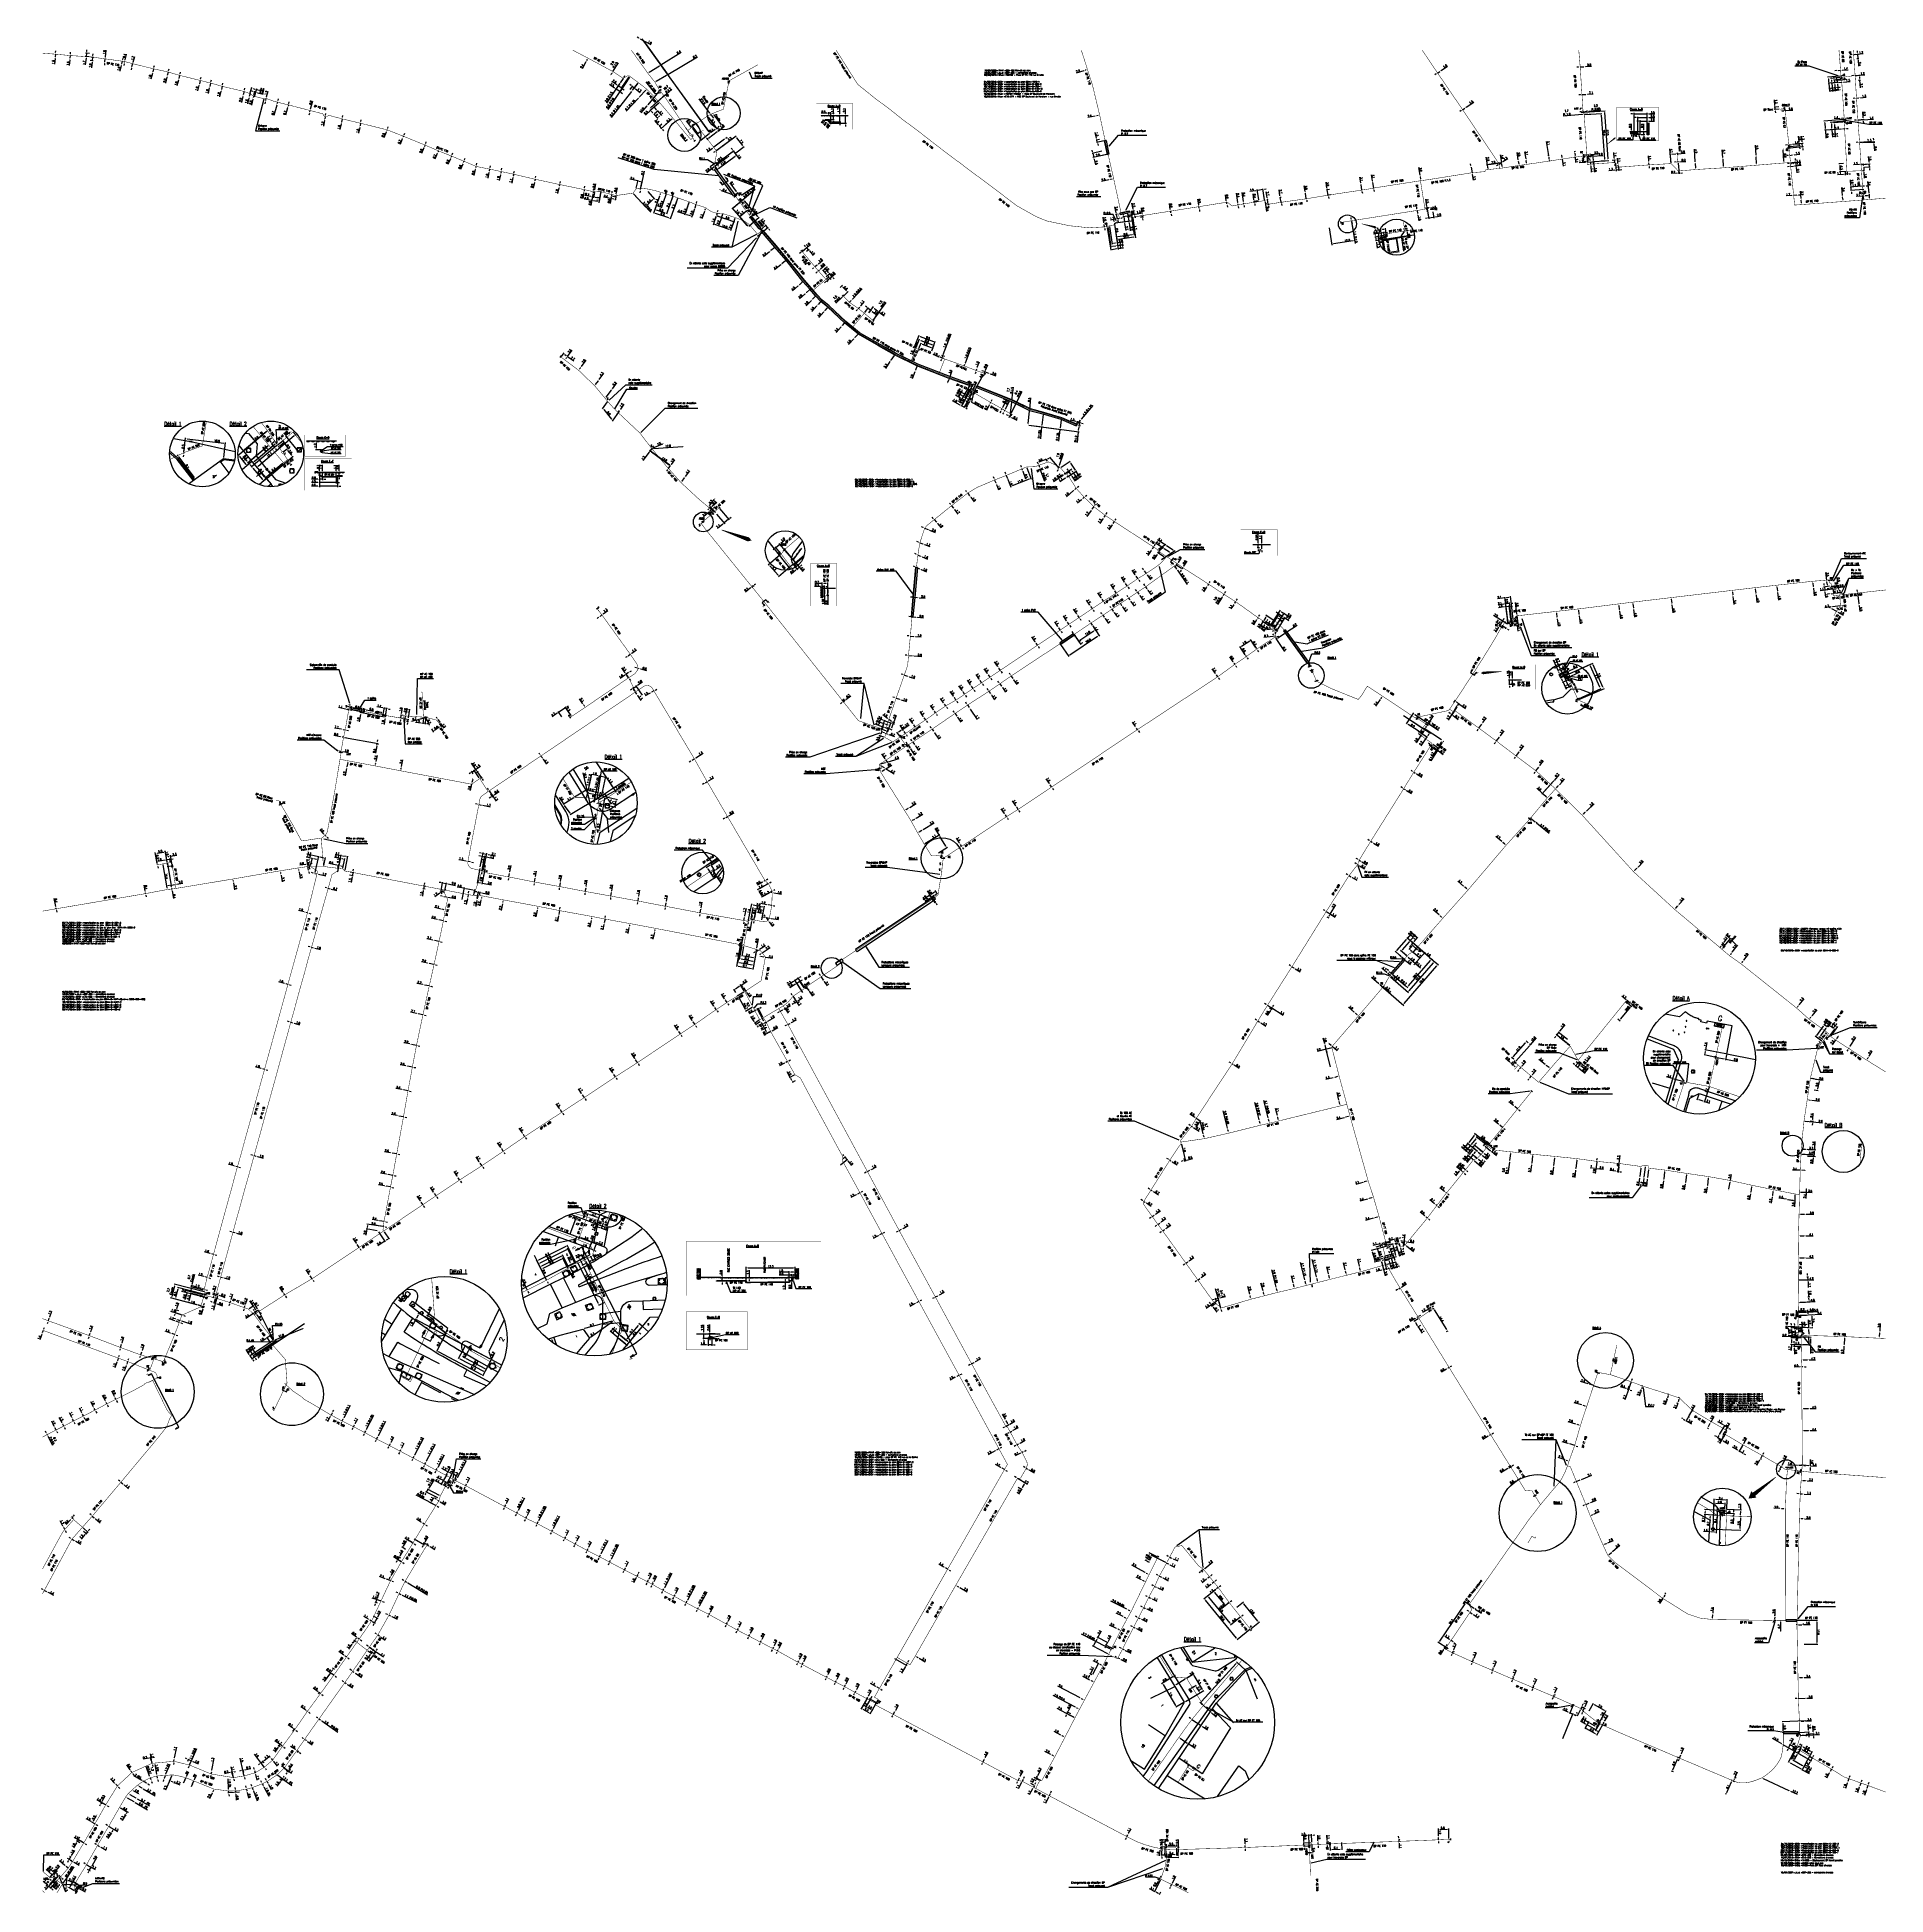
# Model space of a CAD drawing. Header units: millimetres. Extents: x 183997 to 185000, y 127999 to 129007.
import ezdxf
from ezdxf.enums import TextEntityAlignment as Align

# ---------------------------------------------------------------- set-up
doc = ezdxf.new("R2010")
doc.units = ezdxf.units.MM
doc.header["$PDMODE"] = 34
for name, pattern in [('CENTER2', [28.575, 19.05, -3.175, 3.175, -3.175]), ('L_100_PE', [14, 10, -1.5, 1, -1.5]), ('L_25_ANP', [2000, 1000, 1000]), ('L_25_AP', [2000, 1000, 1000]), ('L_25_FN', [2000, 1000, 1000]), ('L_25_FT', [2000, 1000, 1000]), ('L_25_PE', [2000, 1000, 1000]), ('L_RAC_AP', [3.5, 2, -1.5]), ('L_RAC_PE', [3.5, 2, -1.5])]:
    doc.linetypes.add(name, pattern=pattern)
doc.layers.get('0').update_dxf_attribs({"linetype": 'CONTINUOUS'})
doc.layers.get('DEFPOINTS').update_dxf_attribs({"linetype": 'CONTINUOUS'})
for name, color, linetype in [('L_140', 3, 'CONTINUOUS'), ('L_150', 1, 'CONTINUOUS'), ('L_170', 7, 'CONTINUOUS'), ('L_300', 7, 'CONTINUOUS'), ('L_340', 7, 'CONTINUOUS'), ('L_400', 7, 'CONTINUOUS'), ('L_420', 7, 'CONTINUOUS'), ('L_900', 7, 'CONTINUOUS'), ('L_930', 7, 'CONTINUOUS'), ('P_310', 7, 'CONTINUOUS')]:
    doc.layers.add(name, color=color, linetype=linetype)
doc.layers.add('L_910', color=7, linetype='CONTINUOUS', plot=False)
doc.styles.add('G_ROMANS', font='ROMANS.SHX', dxfattribs={"width": 0.75})
doc.styles.add('indication', font='isocp.shx', dxfattribs={"width": 0.85})
doc.styles.get("Standard").update_dxf_attribs({"font": 'romans.shx', "width": 0.85})
doc.dimstyles.get("Standard").update_dxf_attribs({"dimtxt": 1.5, "dimasz": 1.2, "dimexe": 0.625, "dimexo": 0.625, "dimgap": 0.25, "dimtad": 1, "dimdec": 1, "dimzin": 0, "dimdsep": 46, "dimtxsty": 'Standard', "dimcen": -0.5, "dimadec": 0, "dimazin": 0, "dimtfac": 1, "dimtdec": 1, "dimtmove": 0, "dimatfit": 3, "dimfxl": 0, "dimtolj": 1, "dimtzin": 0, "dimarcsym": 0})
pattern_1 = [(45, (-184344.266, -128919.843), (-13.4703842, 13.4703842), []), (45, (-184335.286, -128919.843), (-13.4703842, 13.4703842), [])]

# ---------------------------------------------------------------- blocks, each defined once
blk = doc.blocks.new('*D135')
at = {"layer": 'DEFPOINTS', "color": 0, "transparency": 16777216}
for p in [(184219, 128221.4), (184219.5, 128227.4), (184220, 128228.4)]:
    blk.add_point(p, dxfattribs=at)
at = {"layer": 'L_300', "color": 0, "lineweight": -2, "transparency": 16777216}
for p, q in [((184220, 128228.4), (184216.6, 128230.2)), ((184219.3, 128221.8), (184222.4, 128227.6)), ((184219.7, 128227.8), (184220.2, 128228.8)), ((184221.4, 128227.7), (184220.8, 128228))]:
    blk.add_line(p, q, dxfattribs=at)
at = {"layer": 'L_300', "color": 0, "transparency": 16777216}
for points in [[(184220.9, 128228.1), (184220.7, 128227.8), (184220, 128228.4)], [(184221.5, 128227.8), (184221.3, 128227.5), (184222.2, 128227.2)]]:
    blk.add_solid(points, dxfattribs=at)
at = {"layer": 'L_300', "color": 0, "transparency": 16777216, "insert": (184218, 128230.3), "char_height": 1.12, "attachment_point": 5, "rotation": 331.9726}
blk.add_mtext('\\A1;2.5', dxfattribs=at)
blk = doc.blocks.new('*D136')
at = {"layer": 'DEFPOINTS', "color": 0, "linetype": 'Continuous', "transparency": 16777216}
for p in [(184016.6, 128006), (184017.4, 128000.8), (184019.6, 128004.3)]:
    blk.add_point(p, dxfattribs=at)
at = {"layer": 'L_150', "color": 0, "linetype": 'Continuous', "lineweight": -2, "transparency": 16777216}
for p, q in [((184016.6, 128006), (184018.2, 128008.7)), ((184017, 128001.1), (184014.2, 128002.7)), ((184015, 128003.3), (184016.2, 128005.3)), ((184019.2, 128004.5), (184016.2, 128006.3))]:
    blk.add_line(p, q, dxfattribs=at)
at = {"layer": 'L_150', "color": 0, "linetype": 'Continuous', "transparency": 16777216}
for points in [[(184014.9, 128003.3), (184015.2, 128003.2), (184014.6, 128002.5)], [(184016.1, 128005.3), (184016.3, 128005.2), (184016.6, 128006)]]:
    blk.add_solid(points, dxfattribs=at)
at = {"layer": 'L_150', "color": 0, "linetype": 'Continuous', "transparency": 16777216, "insert": (184017, 128008.2), "char_height": 1.12, "attachment_point": 5, "rotation": 59.7855}
blk.add_mtext('\\A1;4.1', dxfattribs=at)
blk = doc.blocks.new('*D137')
at = {"layer": 'DEFPOINTS', "color": 0, "linetype": 'Continuous', "transparency": 16777216}
for p in [(184017.4, 128000.8), (184018.7, 128003), (184019.6, 128004.3)]:
    blk.add_point(p, dxfattribs=at)
at = {"layer": 'L_150', "color": 0, "linetype": 'Continuous', "lineweight": -2, "transparency": 16777216}
for p, q in [((184017.9, 128003.4), (184017.1, 128003.9)), ((184017.7, 128001.2), (184018.9, 128003.4)), ((184019.4, 128003.9), (184018.6, 128002.5)), ((184018.7, 128003), (184018.8, 128002.9)), ((184019.6, 128002.4), (184023.1, 128000.4))]:
    blk.add_line(p, q, dxfattribs=at)
at = {"layer": 'L_150', "color": 0, "linetype": 'Continuous', "transparency": 16777216}
for points in [[(184018, 128003.5), (184017.8, 128003.3), (184018.7, 128003)], [(184019.7, 128002.6), (184019.5, 128002.3), (184018.8, 128002.9)]]:
    blk.add_solid(points, dxfattribs=at)
at = {"layer": 'L_150', "color": 0, "linetype": 'Continuous', "transparency": 16777216, "insert": (184022.5, 128001.6), "char_height": 1.12, "attachment_point": 5, "rotation": 329.7855}
blk.add_mtext('\\A1;0.2', dxfattribs=at)
blk = doc.blocks.new('*D138')
at = {"layer": 'DEFPOINTS', "color": 0, "linetype": 'Continuous', "transparency": 16777216}
for p in [(184103.4, 128063.5), (184103.4, 128063.5), (184103.6, 128062.4)]:
    blk.add_point(p, dxfattribs=at)
at = {"layer": 'L_150', "color": 0, "linetype": 'Continuous', "lineweight": -2, "transparency": 16777216}
for p, q in [((184103.2, 128064.4), (184102.4, 128068.2)), ((184103.6, 128062.4), (184103.4, 128063.5)), ((184103.8, 128061.6), (184104, 128060.7))]:
    blk.add_line(p, q, dxfattribs=at)
at = {"layer": 'L_150', "color": 0, "linetype": 'Continuous', "transparency": 16777216}
for points in [[(184103.4, 128064.5), (184103.1, 128064.4), (184103.4, 128063.5)], [(184104, 128061.6), (184103.7, 128061.5), (184103.6, 128062.4)]]:
    blk.add_solid(points, dxfattribs=at)
at = {"layer": 'L_150', "color": 0, "linetype": 'Continuous', "transparency": 16777216, "insert": (184103.3, 128067.4), "char_height": 1.12, "attachment_point": 5, "rotation": 282.5423}
blk.add_mtext('\\A1;1.1', dxfattribs=at)
blk = doc.blocks.new('*D139')
at = {"layer": 'DEFPOINTS', "color": 0, "linetype": 'Continuous', "transparency": 16777216}
for p in [(184128.3, 128079.6), (184130.2, 128079.4), (184129.4, 128078.9)]:
    blk.add_point(p, dxfattribs=at)
at = {"layer": 'L_150', "color": 0, "linetype": 'Continuous', "lineweight": -2, "transparency": 16777216}
for p, q in [((184129, 128079.1), (184127.9, 128079.9)), ((184128.9, 128080.4), (184128.3, 128079.6)), ((184129.9, 128079.7), (184128.5, 128080.7)), ((184129.4, 128081.1), (184129.9, 128081.9)), ((184127.8, 128078.9), (184126, 128076.3))]:
    blk.add_line(p, q, dxfattribs=at)
at = {"layer": 'L_150', "color": 0, "linetype": 'Continuous', "transparency": 16777216}
for points in [[(184127.7, 128079), (184127.9, 128078.8), (184128.3, 128079.6)], [(184129.3, 128081.2), (184129.5, 128081.1), (184128.9, 128080.4)]]:
    blk.add_solid(points, dxfattribs=at)
at = {"layer": 'L_150', "color": 0, "linetype": 'Continuous', "transparency": 16777216, "insert": (184126, 128077.7), "char_height": 1.12, "attachment_point": 5, "rotation": 54.6762}
blk.add_mtext('\\A1;1.0', dxfattribs=at)
blk = doc.blocks.new('*D140')
at = {"layer": 'DEFPOINTS', "color": 0, "linetype": 'Continuous', "transparency": 16777216}
for p in [(184157.8, 128121.6), (184158.9, 128120.8), (184158.1, 128118)]:
    blk.add_point(p, dxfattribs=at)
at = {"layer": 'L_150', "color": 0, "linetype": 'Continuous', "lineweight": -2, "transparency": 16777216}
for p, q in [((184157.7, 128118.3), (184155.8, 128119.6)), ((184157.3, 128120.8), (184156.7, 128120.1)), ((184158.5, 128121.1), (184157.4, 128121.9)), ((184156.2, 128119.3), (184152.9, 128114.6))]:
    blk.add_line(p, q, dxfattribs=at)
at = {"layer": 'L_150', "color": 0, "linetype": 'Continuous', "transparency": 16777216}
for points in [[(184156.6, 128120.1), (184156.8, 128120), (184156.2, 128119.3)], [(184157.1, 128120.9), (184157.4, 128120.8), (184157.8, 128121.6)]]:
    blk.add_solid(points, dxfattribs=at)
at = {"layer": 'L_150', "color": 0, "linetype": 'Continuous', "transparency": 16777216, "insert": (184153, 128116), "char_height": 1.12, "attachment_point": 5, "rotation": 55.3296}
blk.add_mtext('\\A1;2.8', dxfattribs=at)
blk = doc.blocks.new('*D141')
at = {"layer": 'DEFPOINTS', "color": 0, "transparency": 16777216}
for p in [(184219, 128221.4), (184221.6, 128226.2), (184221.6, 128226.2)]:
    blk.add_point(p, dxfattribs=at)
at = {"layer": 'L_300', "color": 0, "lineweight": -2, "transparency": 16777216}
for p, q in [((184219.5, 128222.1), (184221.2, 128225.4)), ((184221.6, 128226.2), (184223.4, 128229.6))]:
    blk.add_line(p, q, dxfattribs=at)
at = {"layer": 'L_300', "color": 0, "transparency": 16777216}
for points in [[(184219.3, 128222.2), (184219.6, 128222.1), (184219, 128221.4)], [(184221.1, 128225.5), (184221.4, 128225.4), (184221.6, 128226.2)]]:
    blk.add_solid(points, dxfattribs=at)
at = {"layer": 'L_300', "color": 0, "transparency": 16777216, "insert": (184222.2, 128228.9), "char_height": 1.12, "attachment_point": 5, "rotation": 61.9726}
blk.add_mtext('\\A1;5.5', dxfattribs=at)
blk = doc.blocks.new('*D142')
at = {"layer": 'DEFPOINTS', "color": 0, "linetype": 'Continuous', "transparency": 16777216}
for p in [(184216.5, 128221.7), (184219.5, 128227.4), (184220.5, 128220.6)]:
    blk.add_point(p, dxfattribs=at)
at = {"layer": 'L_150', "color": 0, "linetype": 'Continuous', "lineweight": -2, "transparency": 16777216}
for p, q in [((184216.5, 128221.7), (184213.1, 128223.5)), ((184219.3, 128227), (184216.2, 128221.3)), ((184219.2, 128220.2), (184217.3, 128221.3)), ((184220.2, 128220.2), (184219.8, 128219.4))]:
    blk.add_line(p, q, dxfattribs=at)
at = {"layer": 'L_150', "color": 0, "linetype": 'Continuous', "transparency": 16777216}
for points in [[(184217.3, 128221.4), (184217.2, 128221.2), (184216.5, 128221.7)], [(184219.3, 128220.4), (184219.2, 128220.1), (184220, 128219.8)]]:
    blk.add_solid(points, dxfattribs=at)
at = {"layer": 'L_150', "color": 0, "linetype": 'Continuous', "transparency": 16777216, "insert": (184214.4, 128223.7), "char_height": 1.12, "attachment_point": 5, "rotation": 331.9726}
blk.add_mtext('\\A1;4.1', dxfattribs=at)
blk = doc.blocks.new('*D143')
at = {"layer": 'DEFPOINTS', "color": 0, "linetype": 'Continuous', "transparency": 16777216}
for p in [(184217.5, 128223.6), (184219.5, 128227.4), (184221.1, 128221.6)]:
    blk.add_point(p, dxfattribs=at)
at = {"layer": 'L_150', "color": 0, "linetype": 'Continuous', "lineweight": -2, "transparency": 16777216}
for p, q in [((184217.5, 128223.6), (184214, 128225.4)), ((184219.3, 128227), (184217.2, 128223.2)), ((184220.3, 128222), (184218.2, 128223.2))]:
    blk.add_line(p, q, dxfattribs=at)
at = {"layer": 'L_150', "color": 0, "linetype": 'Continuous', "transparency": 16777216}
for points in [[(184218.3, 128223.3), (184218.2, 128223), (184217.5, 128223.6)], [(184220.4, 128222.2), (184220.3, 128221.9), (184221.1, 128221.6)]]:
    blk.add_solid(points, dxfattribs=at)
at = {"layer": 'L_150', "color": 0, "linetype": 'Continuous', "transparency": 16777216, "insert": (184215.4, 128225.5), "char_height": 1.12, "attachment_point": 5, "rotation": 331.9726}
blk.add_mtext('\\A1;4.2', dxfattribs=at)
blk = doc.blocks.new('*D144')
at = {"layer": 'DEFPOINTS', "color": 0, "linetype": 'Continuous', "transparency": 16777216}
for p in [(184251.3, 128210.5), (184251.3, 128210.5), (184250.8, 128209.5)]:
    blk.add_point(p, dxfattribs=at)
at = {"layer": 'L_150', "color": 0, "linetype": 'Continuous', "lineweight": -2, "transparency": 16777216}
for p, q in [((184250.8, 128209.5), (184251.3, 128210.5)), ((184251.7, 128211.3), (184253.1, 128213.8)), ((184250.4, 128208.7), (184249.9, 128208))]:
    blk.add_line(p, q, dxfattribs=at)
at = {"layer": 'L_150', "color": 0, "linetype": 'Continuous', "transparency": 16777216}
for points in [[(184251.6, 128211.4), (184251.8, 128211.2), (184251.3, 128210.5)], [(184250.2, 128208.8), (184250.5, 128208.7), (184250.8, 128209.5)]]:
    blk.add_solid(points, dxfattribs=at)
at = {"layer": 'L_150', "color": 0, "linetype": 'Continuous', "transparency": 16777216, "insert": (184251.9, 128213.3), "char_height": 1.12, "attachment_point": 5, "rotation": 62.0362}
blk.add_mtext('\\A1;1.1', dxfattribs=at)
blk = doc.blocks.new('*D145')
at = {"layer": 'DEFPOINTS', "color": 0, "linetype": 'Continuous', "transparency": 16777216}
for p in [(184361.6, 128150.9), (184362, 128151.7), (184362, 128151.7)]:
    blk.add_point(p, dxfattribs=at)
at = {"layer": 'L_150', "color": 0, "linetype": 'Continuous', "lineweight": -2, "transparency": 16777216}
for p, q in [((184361.2, 128150.2), (184360.8, 128149.4)), ((184361.6, 128150.9), (184362, 128151.7)), ((184362.5, 128152.4), (184364, 128155.3))]:
    blk.add_line(p, q, dxfattribs=at)
at = {"layer": 'L_150', "color": 0, "linetype": 'Continuous', "transparency": 16777216}
for points in [[(184361.1, 128150.2), (184361.4, 128150.1), (184361.6, 128150.9)], [(184362.3, 128152.5), (184362.6, 128152.4), (184362, 128151.7)]]:
    blk.add_solid(points, dxfattribs=at)
at = {"layer": 'L_150', "color": 0, "linetype": 'Continuous', "transparency": 16777216, "insert": (184362.8, 128154.6), "char_height": 1.12, "attachment_point": 5, "rotation": 61.914}
blk.add_mtext('\\A1;0.8', dxfattribs=at)
blk = doc.blocks.new('*D146')
at = {"layer": 'DEFPOINTS', "color": 0, "linetype": 'Continuous', "transparency": 16777216}
for p in [(184632.2, 128170.7), (184632.2, 128170.7), (184633.2, 128171.4)]:
    blk.add_point(p, dxfattribs=at)
at = {"layer": 'L_150', "color": 0, "linetype": 'Continuous', "lineweight": -2, "transparency": 16777216}
for p, q in [((184631.5, 128170.1), (184629.1, 128168.1)), ((184633.2, 128171.4), (184632.2, 128170.7)), ((184633.9, 128172), (184634.6, 128172.6))]:
    blk.add_line(p, q, dxfattribs=at)
at = {"layer": 'L_150', "color": 0, "linetype": 'Continuous', "transparency": 16777216}
for points in [[(184631.4, 128170.2), (184631.6, 128170), (184632.2, 128170.7)], [(184633.8, 128172.1), (184634, 128171.9), (184633.2, 128171.4)]]:
    blk.add_solid(points, dxfattribs=at)
at = {"layer": 'L_150', "color": 0, "linetype": 'Continuous', "transparency": 16777216, "insert": (184629.5, 128169.4), "char_height": 1.12, "attachment_point": 5, "rotation": 39.1666}
blk.add_mtext('\\A1;1.2', dxfattribs=at)
blk = doc.blocks.new('*D147')
at = {"layer": 'DEFPOINTS', "color": 0, "linetype": 'Continuous', "transparency": 16777216}
for p in [(184634.6, 128167.8), (184634.6, 128167.8), (184635.5, 128168.5)]:
    blk.add_point(p, dxfattribs=at)
at = {"layer": 'L_150', "color": 0, "linetype": 'Continuous', "lineweight": -2, "transparency": 16777216}
for p, q in [((184633.9, 128167.2), (184631.5, 128165.2)), ((184635.5, 128168.5), (184634.6, 128167.8)), ((184636.2, 128169.1), (184636.9, 128169.7))]:
    blk.add_line(p, q, dxfattribs=at)
at = {"layer": 'L_150', "color": 0, "linetype": 'Continuous', "transparency": 16777216}
for points in [[(184633.8, 128167.3), (184634, 128167.1), (184634.6, 128167.8)], [(184636.1, 128169.2), (184636.3, 128169), (184635.5, 128168.5)]]:
    blk.add_solid(points, dxfattribs=at)
at = {"layer": 'L_150', "color": 0, "linetype": 'Continuous', "transparency": 16777216, "insert": (184631.9, 128166.5), "char_height": 1.12, "attachment_point": 5, "rotation": 39.1666}
blk.add_mtext('\\A1;1.2', dxfattribs=at)
blk = doc.blocks.new('*D148')
at = {"layer": 'DEFPOINTS', "color": 0, "linetype": 'Continuous', "transparency": 16777216}
for p in [(184629, 128174.8), (184629.8, 128173.6), (184629.9, 128175.5)]:
    blk.add_point(p, dxfattribs=at)
at = {"layer": 'L_150', "color": 0, "linetype": 'Continuous', "lineweight": -2, "transparency": 16777216}
for p, q in [((184628.2, 128174.2), (184627.5, 128173.6)), ((184629.6, 128174), (184628.7, 128175.1)), ((184629, 128174.8), (184629.9, 128175.5)), ((184630.6, 128176), (184635, 128179.5))]:
    blk.add_line(p, q, dxfattribs=at)
at = {"layer": 'L_150', "color": 0, "linetype": 'Continuous', "transparency": 16777216}
for points in [[(184628.2, 128174.3), (184628.3, 128174.1), (184629, 128174.8)], [(184630.5, 128176.2), (184630.7, 128175.9), (184629.9, 128175.5)]]:
    blk.add_solid(points, dxfattribs=at)
at = {"layer": 'L_150', "color": 0, "linetype": 'Continuous', "transparency": 16777216, "insert": (184633.7, 128179.4), "char_height": 1.12, "attachment_point": 5, "rotation": 38.1024}
blk.add_mtext('\\A1;1.2', dxfattribs=at)
blk = doc.blocks.new('*D149')
at = {"layer": 'DEFPOINTS', "color": 0, "linetype": 'Continuous', "transparency": 16777216}
for p in [(184753.8, 128316.5), (184761.3, 128304.3), (184762.2, 128304.8)]:
    blk.add_point(p, dxfattribs=at)
at = {"layer": 'L_300', "color": 0, "linetype": 'Continuous', "lineweight": -2, "transparency": 16777216}
for p, q in [((184754.2, 128316.8), (184755, 128317.3)), ((184755.1, 128316.3), (184761.7, 128305.6)), ((184761.7, 128304.5), (184762.6, 128305))]:
    blk.add_line(p, q, dxfattribs=at)
at = {"layer": 'L_300', "color": 0, "linetype": 'Continuous', "transparency": 16777216}
for points in [[(184755.2, 128316.4), (184754.9, 128316.2), (184754.6, 128317)], [(184761.8, 128305.6), (184761.6, 128305.5), (184762.2, 128304.8)]]:
    blk.add_solid(points, dxfattribs=at)
at = {"layer": 'L_300', "color": 0, "linetype": 'Continuous', "transparency": 16777216, "insert": (184759, 128311.3), "char_height": 1.12, "attachment_point": 5, "rotation": 301.7782}
blk.add_mtext('\\A1;14.4', dxfattribs=at)
blk = doc.blocks.new('*D150')
at = {"layer": 'DEFPOINTS', "color": 0, "linetype": 'Continuous', "transparency": 16777216}
for p in [(184752.3, 128507.9), (184753.7, 128506.7), (184732, 128498.8)]:
    blk.add_point(p, dxfattribs=at)
at = {"layer": 'L_400', "color": 0, "linetype": 'Continuous', "lineweight": -2, "transparency": 16777216}
for p, q in [((184741.1, 128492.1), (184753.1, 128506)), ((184752.6, 128507.6), (184754.1, 128506.4)), ((184732.4, 128498.5), (184740.8, 128491.1))]:
    blk.add_line(p, q, dxfattribs=at)
at = {"layer": 'L_400', "color": 0, "linetype": 'Continuous', "transparency": 16777216}
for points in [[(184753, 128506.1), (184753.3, 128505.9), (184753.7, 128506.7)], [(184741, 128492.2), (184741.2, 128492), (184740.5, 128491.4)]]:
    blk.add_solid(points, dxfattribs=at)
at = {"layer": 'L_400', "color": 0, "linetype": 'Continuous', "transparency": 16777216, "insert": (184744.9, 128497.7), "char_height": 1.12, "attachment_point": 5, "rotation": 49.0065}
blk.add_mtext('\\A1;20.2', dxfattribs=at)
blk = doc.blocks.new('*D151')
at = {"layer": 'DEFPOINTS', "color": 0, "linetype": 'Continuous', "transparency": 16777216}
for p in [(184752.3, 128507.9), (184755.3, 128505.4), (184730.9, 128497.4)]:
    blk.add_point(p, dxfattribs=at)
at = {"layer": 'L_150', "color": 0, "linetype": 'Continuous', "lineweight": -2, "transparency": 16777216}
for p, q in [((184741.5, 128489.5), (184754.7, 128504.7)), ((184752.6, 128507.6), (184755.6, 128505)), ((184731.3, 128497.1), (184741.2, 128488.5))]:
    blk.add_line(p, q, dxfattribs=at)
at = {"layer": 'L_150', "color": 0, "linetype": 'Continuous', "transparency": 16777216}
for points in [[(184754.6, 128504.8), (184754.8, 128504.6), (184755.3, 128505.4)], [(184741.3, 128489.6), (184741.6, 128489.4), (184740.9, 128488.8)]]:
    blk.add_solid(points, dxfattribs=at)
at = {"layer": 'L_150', "color": 0, "linetype": 'Continuous', "transparency": 16777216, "insert": (184746.4, 128496.3), "char_height": 1.12, "attachment_point": 5, "rotation": 49.0065}
blk.add_mtext('\\A1;22.0', dxfattribs=at)
blk = doc.blocks.new('*D152')
at = {"layer": 'DEFPOINTS', "color": 0, "linetype": 'Continuous', "transparency": 16777216}
for p in [(184645.5, 128449.8), (184645.8, 128449.6), (184645.8, 128449.6)]:
    blk.add_point(p, dxfattribs=at)
at = {"layer": 'L_150', "color": 0, "linetype": 'Continuous', "lineweight": -2, "transparency": 16777216}
for p, q in [((184644.7, 128450.3), (184643.9, 128450.8)), ((184645.5, 128449.8), (184645.8, 128449.6)), ((184646.5, 128449.2), (184649.3, 128447.4))]:
    blk.add_line(p, q, dxfattribs=at)
at = {"layer": 'L_150', "color": 0, "linetype": 'Continuous', "transparency": 16777216}
for points in [[(184644.8, 128450.4), (184644.6, 128450.2), (184645.5, 128449.8)], [(184646.6, 128449.3), (184646.4, 128449), (184645.8, 128449.6)]]:
    blk.add_solid(points, dxfattribs=at)
at = {"layer": 'L_150', "color": 0, "linetype": 'Continuous', "transparency": 16777216, "insert": (184648.7, 128448.7), "char_height": 1.12, "attachment_point": 5, "rotation": 327.296}
blk.add_mtext('\\A1;0.4', dxfattribs=at)
blk = doc.blocks.new('*D153')
at = {"layer": 'DEFPOINTS', "color": 0, "ltscale": 0.5, "transparency": 16777216}
for p in [(184836.5, 128452.6), (184834.2, 128450.6), (184838.1, 128451.3)]:
    blk.add_point(p, dxfattribs=at)
at = {"layer": 'L_300', "color": 0, "lineweight": -2, "ltscale": 0.5, "transparency": 16777216}
for p, q in [((184836.9, 128452.3), (184838.5, 128451)), ((184838.1, 128451.3), (184840, 128453.6)), ((184834.5, 128450.3), (184836.6, 128448.6)), ((184836.8, 128449.6), (184837.6, 128450.6))]:
    blk.add_line(p, q, dxfattribs=at)
at = {"layer": 'L_300', "color": 0, "ltscale": 0.5, "transparency": 16777216}
for points in [[(184836.7, 128449.7), (184836.9, 128449.5), (184836.2, 128448.9)], [(184837.5, 128450.7), (184837.7, 128450.5), (184838.1, 128451.3)]]:
    blk.add_solid(points, dxfattribs=at)
at = {"layer": 'L_300', "color": 0, "ltscale": 0.5, "transparency": 16777216, "insert": (184838.8, 128453.3), "char_height": 1.12, "attachment_point": 5, "rotation": 51.2708}
blk.add_mtext('\\A1;3.1', dxfattribs=at)
blk = doc.blocks.new('*D154')
at = {"layer": 'DEFPOINTS', "color": 0, "ltscale": 0.5, "transparency": 16777216}
for p in [(184834, 128449.4), (184834.2, 128450.6), (184834.6, 128450.2)]:
    blk.add_point(p, dxfattribs=at)
at = {"layer": 'L_300', "color": 0, "lineweight": -2, "ltscale": 0.5, "transparency": 16777216}
for p, q in [((184832.8, 128450.4), (184832.1, 128450.9)), ((184833.9, 128450.2), (184833.3, 128449.5)), ((184833.6, 128449.8), (184834, 128449.4)), ((184834.3, 128449.8), (184833.7, 128449.1)), ((184834.7, 128448.9), (184838.1, 128446.2))]:
    blk.add_line(p, q, dxfattribs=at)
at = {"layer": 'L_300', "color": 0, "ltscale": 0.5, "transparency": 16777216}
for points in [[(184832.9, 128450.5), (184832.8, 128450.3), (184833.6, 128449.8)], [(184834.8, 128449), (184834.6, 128448.8), (184834, 128449.4)]]:
    blk.add_solid(points, dxfattribs=at)
at = {"layer": 'L_300', "color": 0, "ltscale": 0.5, "transparency": 16777216, "insert": (184837.7, 128447.5), "char_height": 1.12, "attachment_point": 5, "rotation": 321.2708}
blk.add_mtext('\\A1;0.6', dxfattribs=at)
blk = doc.blocks.new('*D155')
at = {"layer": 'DEFPOINTS', "color": 0, "linetype": 'Continuous', "transparency": 16777216}
for p in [(184832.9, 128448.1), (184833.6, 128451), (184834.6, 128450.2)]:
    blk.add_point(p, dxfattribs=at)
at = {"layer": 'L_140', "color": 0, "linetype": 'Continuous', "lineweight": -2, "transparency": 16777216}
for p, q in [((184831.2, 128449.5), (184830.5, 128450)), ((184833.3, 128450.6), (184831.6, 128448.5)), ((184831.9, 128448.9), (184832.9, 128448.1)), ((184834.3, 128449.8), (184832.6, 128447.7)), ((184833.6, 128447.5), (184837, 128444.8))]:
    blk.add_line(p, q, dxfattribs=at)
at = {"layer": 'L_140', "color": 0, "linetype": 'Continuous', "transparency": 16777216}
for points in [[(184831.3, 128449.6), (184831.1, 128449.4), (184831.9, 128448.9)], [(184833.7, 128447.7), (184833.5, 128447.4), (184832.9, 128448.1)]]:
    blk.add_solid(points, dxfattribs=at)
at = {"layer": 'L_140', "color": 0, "linetype": 'Continuous', "transparency": 16777216, "insert": (184836.6, 128446.1), "char_height": 1.12, "attachment_point": 5, "rotation": 321.2708}
blk.add_mtext('\\A1;0.8', dxfattribs=at)
blk = doc.blocks.new('*D156')
at = {"layer": 'DEFPOINTS', "color": 0, "ltscale": 0.5, "transparency": 16777216}
for p in [(184952.3, 128313.3), (184957.9, 128315.1), (184957.9, 128313.6)]:
    blk.add_point(p, dxfattribs=at)
at = {"layer": 'L_340', "color": 0, "lineweight": -2, "ltscale": 0.5, "transparency": 16777216}
for p, q in [((184952.2, 128313.8), (184952.2, 128315.2)), ((184953.1, 128314.8), (184957, 128315)), ((184957.9, 128314.1), (184957.8, 128315.5)), ((184957.9, 128315.1), (184963.5, 128315.4))]:
    blk.add_line(p, q, dxfattribs=at)
at = {"layer": 'L_340', "color": 0, "ltscale": 0.5, "transparency": 16777216}
for points in [[(184953.1, 128315), (184953.1, 128314.7), (184952.2, 128314.8)], [(184957, 128315.2), (184957, 128314.9), (184957.9, 128315.1)]]:
    blk.add_solid(points, dxfattribs=at)
at = {"layer": 'L_340', "color": 0, "ltscale": 0.5, "transparency": 16777216, "insert": (184962.3, 128316.1), "char_height": 1.12, "attachment_point": 5, "rotation": 3.0122}
blk.add_mtext('\\A1;5.6', dxfattribs=at)
blk = doc.blocks.new('*D157')
at = {"layer": 'DEFPOINTS', "color": 0, "ltscale": 0.5, "transparency": 16777216}
for p in [(184951.9, 128313.3), (184957.8, 128315.5), (184957.9, 128313.6)]:
    blk.add_point(p, dxfattribs=at)
at = {"layer": 'L_340', "color": 0, "lineweight": -2, "ltscale": 0.5, "transparency": 16777216}
for p, q in [((184951.9, 128313.8), (184951.8, 128315.7)), ((184952.7, 128315.2), (184956.9, 128315.5)), ((184957.9, 128314.1), (184957.8, 128316)), ((184957.8, 128315.5), (184961.1, 128315.7))]:
    blk.add_line(p, q, dxfattribs=at)
at = {"layer": 'L_340', "color": 0, "ltscale": 0.5, "transparency": 16777216}
for points in [[(184952.7, 128315.4), (184952.8, 128315.1), (184951.8, 128315.2)], [(184956.9, 128315.6), (184956.9, 128315.3), (184957.8, 128315.5)]]:
    blk.add_solid(points, dxfattribs=at)
at = {"layer": 'L_340', "color": 0, "ltscale": 0.5, "transparency": 16777216, "insert": (184959.9, 128316.4), "char_height": 1.12, "attachment_point": 5, "rotation": 3.0122}
blk.add_mtext('\\A1;6.0', dxfattribs=at)
blk = doc.blocks.new('*D158')
at = {"layer": 'DEFPOINTS', "color": 0, "ltscale": 0.5, "transparency": 16777216}
for p in [(184951.7, 128313.3), (184957.8, 128316), (184957.9, 128313.6)]:
    blk.add_point(p, dxfattribs=at)
at = {"layer": 'L_340', "color": 0, "lineweight": -2, "ltscale": 0.5, "transparency": 16777216}
for p, q in [((184951.7, 128313.8), (184951.6, 128316.1)), ((184952.5, 128315.7), (184956.9, 128315.9)), ((184957.9, 128314.1), (184957.8, 128316.4))]:
    blk.add_line(p, q, dxfattribs=at)
at = {"layer": 'L_340', "color": 0, "ltscale": 0.5, "transparency": 16777216}
for points in [[(184952.5, 128315.8), (184952.5, 128315.5), (184951.6, 128315.6)], [(184956.9, 128316.1), (184956.9, 128315.8), (184957.8, 128316)]]:
    blk.add_solid(points, dxfattribs=at)
at = {"layer": 'L_340', "color": 0, "ltscale": 0.5, "transparency": 16777216, "insert": (184954.9, 128316.5), "char_height": 1.12, "attachment_point": 5, "rotation": 3.0122}
blk.add_mtext('\\A1;6.2', dxfattribs=at)
blk = doc.blocks.new('*D159')
at = {"layer": 'DEFPOINTS', "color": 0, "linetype": 'Continuous', "transparency": 16777216}
for p in [(184957.5, 128403.5), (184957.2, 128399.9), (184961.4, 128399.7)]:
    blk.add_point(p, dxfattribs=at)
at = {"layer": 'L_150', "color": 0, "linetype": 'Continuous', "lineweight": -2, "transparency": 16777216}
for p, q in [((184957.9, 128403.4), (184962.1, 128403.2)), ((184961.5, 128400.6), (184961.5, 128402.4)), ((184961.6, 128403.3), (184961.8, 128407.7)), ((184957.7, 128399.8), (184961.9, 128399.6))]:
    blk.add_line(p, q, dxfattribs=at)
at = {"layer": 'L_150', "color": 0, "linetype": 'Continuous', "transparency": 16777216}
for points in [[(184961.4, 128402.4), (184961.7, 128402.4), (184961.6, 128403.3)], [(184961.3, 128400.6), (184961.6, 128400.6), (184961.4, 128399.7)]]:
    blk.add_solid(points, dxfattribs=at)
at = {"layer": 'L_150', "color": 0, "linetype": 'Continuous', "transparency": 16777216, "insert": (184961, 128406.5), "char_height": 1.12, "attachment_point": 5, "rotation": 87.3581}
blk.add_mtext('\\A1;3.6', dxfattribs=at)
blk = doc.blocks.new('*D160')
at = {"layer": 'DEFPOINTS', "color": 0, "linetype": 'Continuous', "transparency": 16777216}
for p in [(184966.4, 128462.7), (184968.3, 128469.9), (184968.7, 128469.7)]:
    blk.add_point(p, dxfattribs=at)
at = {"layer": 'L_150', "color": 0, "linetype": 'Continuous', "lineweight": -2, "transparency": 16777216}
for p, q in [((184968.3, 128469.9), (184970.2, 128472.6)), ((184966, 128463), (184963.8, 128464.5)), ((184964.8, 128465), (184967.8, 128469.2)), ((184968.3, 128469.9), (184967.9, 128470.2))]:
    blk.add_line(p, q, dxfattribs=at)
at = {"layer": 'L_150', "color": 0, "linetype": 'Continuous', "transparency": 16777216}
for points in [[(184964.6, 128465.1), (184964.9, 128464.9), (184964.2, 128464.2)], [(184967.7, 128469.3), (184967.9, 128469.1), (184968.3, 128469.9)]]:
    blk.add_solid(points, dxfattribs=at)
at = {"layer": 'L_150', "color": 0, "linetype": 'Continuous', "transparency": 16777216, "insert": (184968.9, 128472.1), "char_height": 1.12, "attachment_point": 5, "rotation": 54.2241}
blk.add_mtext('\\A1;7.0', dxfattribs=at)
blk = doc.blocks.new('*D161')
at = {"layer": 'DEFPOINTS', "color": 0, "linetype": 'Continuous', "transparency": 16777216}
for p in [(184966.9, 128471), (184968.7, 128469.7), (184965.8, 128461.9)]:
    blk.add_point(p, dxfattribs=at)
at = {"layer": 'L_150', "color": 0, "linetype": 'Continuous', "lineweight": -2, "transparency": 16777216}
for p, q in [((184966.9, 128471), (184968.8, 128473.6)), ((184965.4, 128462.2), (184961.8, 128464.8)), ((184962.7, 128465.2), (184966.3, 128470.2)), ((184968.3, 128469.9), (184966.5, 128471.2))]:
    blk.add_line(p, q, dxfattribs=at)
at = {"layer": 'L_150', "color": 0, "linetype": 'Continuous', "transparency": 16777216}
for points in [[(184962.6, 128465.3), (184962.8, 128465.1), (184962.2, 128464.5)], [(184966.2, 128470.3), (184966.5, 128470.2), (184966.9, 128471)]]:
    blk.add_solid(points, dxfattribs=at)
at = {"layer": 'L_150', "color": 0, "linetype": 'Continuous', "transparency": 16777216, "insert": (184967.5, 128473.1), "char_height": 1.12, "attachment_point": 5, "rotation": 54.2241}
blk.add_mtext('\\A1;8.0', dxfattribs=at)
blk = doc.blocks.new('*D162')
at = {"layer": 'DEFPOINTS', "color": 0, "linetype": 'Continuous', "transparency": 16777216}
for p in [(184767.4, 128644.1), (184767.6, 128644), (184765.5, 128640.9)]:
    blk.add_point(p, dxfattribs=at)
at = {"layer": 'L_150', "color": 0, "linetype": 'Continuous', "lineweight": -2, "transparency": 16777216}
for p, q in [((184767.4, 128644.1), (184765.5, 128640.9)), ((184767.2, 128644.3), (184767.1, 128644.4)), ((184767.9, 128644.9), (184768.4, 128645.6)), ((184765, 128640.2), (184762.6, 128636.3))]:
    blk.add_line(p, q, dxfattribs=at)
at = {"layer": 'L_150', "color": 0, "linetype": 'Continuous', "transparency": 16777216}
for points in [[(184767.8, 128644.9), (184768, 128644.8), (184767.4, 128644.1)], [(184764.9, 128640.3), (184765.1, 128640.1), (184765.5, 128640.9)]]:
    blk.add_solid(points, dxfattribs=at)
at = {"layer": 'L_150', "color": 0, "linetype": 'Continuous', "transparency": 16777216, "insert": (184762.6, 128637.7), "char_height": 1.12, "attachment_point": 5, "rotation": 58.0571}
blk.add_mtext('\\A1;3.7', dxfattribs=at)
blk = doc.blocks.new('*D163')
at = {"layer": 'DEFPOINTS', "color": 0, "linetype": 'Continuous', "transparency": 16777216}
for p in [(184750.1, 128634.6), (184750, 128631.5), (184759.4, 128625.3)]:
    blk.add_point(p, dxfattribs=at)
at = {"layer": 'L_150', "color": 0, "linetype": 'Continuous', "lineweight": -2, "transparency": 16777216}
for p, q in [((184750.5, 128634.3), (184751.8, 128633.4)), ((184751.4, 128633.7), (184754.7, 128638.7)), ((184759, 128625.6), (184749.6, 128631.8)), ((184750.5, 128632.3), (184750.9, 128633))]:
    blk.add_line(p, q, dxfattribs=at)
at = {"layer": 'L_150', "color": 0, "linetype": 'Continuous', "transparency": 16777216}
for points in [[(184750.8, 128633), (184751.1, 128632.9), (184751.4, 128633.7)], [(184750.4, 128632.4), (184750.6, 128632.2), (184750, 128631.5)]]:
    blk.add_solid(points, dxfattribs=at)
at = {"layer": 'L_150', "color": 0, "linetype": 'Continuous', "transparency": 16777216, "insert": (184753.5, 128638.1), "char_height": 1.12, "attachment_point": 5, "rotation": 56.4442}
blk.add_mtext('\\A1;2.6', dxfattribs=at)
blk = doc.blocks.new('*D164')
at = {"layer": 'DEFPOINTS', "color": 0, "linetype": 'Continuous', "transparency": 16777216}
for p in [(184725.7, 128647.5), (184726.9, 128649.4), (184726.9, 128649.4)]:
    blk.add_point(p, dxfattribs=at)
at = {"layer": 'L_150', "color": 0, "linetype": 'Continuous', "lineweight": -2, "transparency": 16777216}
for p, q in [((184725.7, 128647.5), (184723.3, 128644)), ((184726.4, 128648.7), (184726.1, 128648.2))]:
    blk.add_line(p, q, dxfattribs=at)
at = {"layer": 'L_150', "color": 0, "linetype": 'Continuous', "transparency": 16777216}
for points in [[(184726, 128648.3), (184726.3, 128648.2), (184725.7, 128647.5)], [(184726.3, 128648.8), (184726.6, 128648.6), (184726.9, 128649.4)]]:
    blk.add_solid(points, dxfattribs=at)
at = {"layer": 'L_150', "color": 0, "linetype": 'Continuous', "transparency": 16777216, "insert": (184723.4, 128645.4), "char_height": 1.12, "attachment_point": 5, "rotation": 56.6405}
blk.add_mtext('\\A1;2.4', dxfattribs=at)
blk = doc.blocks.new('*D165')
at = {"layer": 'DEFPOINTS', "color": 0, "linetype": 'Continuous', "transparency": 16777216}
for p in [(184334.8, 128971.6), (184331.7, 128965.3), (184331.7, 128965.3)]:
    blk.add_point(p, dxfattribs=at)
at = {"layer": 'L_150', "color": 0, "linetype": 'Continuous', "lineweight": -2, "transparency": 16777216}
for p, q in [((184334.4, 128971.3), (184329.6, 128967)), ((184330.5, 128966.7), (184331.1, 128966)), ((184331.7, 128965.3), (184333.9, 128962.9)), ((184332.1, 128965.6), (184332.1, 128965.6))]:
    blk.add_line(p, q, dxfattribs=at)
at = {"layer": 'L_150', "color": 0, "linetype": 'Continuous', "transparency": 16777216}
for points in [[(184330.7, 128966.8), (184330.4, 128966.6), (184329.9, 128967.3)], [(184331.2, 128966.1), (184331, 128965.9), (184331.7, 128965.3)]]:
    blk.add_solid(points, dxfattribs=at)
at = {"layer": 'L_150', "color": 0, "linetype": 'Continuous', "transparency": 16777216, "insert": (184333.7, 128964.3), "char_height": 1.12, "attachment_point": 5, "rotation": 311.6532}
blk.add_mtext('\\A1;2.7', dxfattribs=at)
blk = doc.blocks.new('*D166')
at = {"layer": 'DEFPOINTS', "color": 0, "linetype": 'Continuous', "transparency": 16777216}
for p in [(184330.6, 128783.8), (184340.7, 128774.5), (184340.7, 128774.5)]:
    blk.add_point(p, dxfattribs=at)
at = {"layer": 'L_300', "color": 0, "linetype": 'Continuous', "lineweight": -2, "transparency": 16777216}
for p, q in [((184330.3, 128783.4), (184329.4, 128782.2)), ((184330.4, 128782), (184340, 128775))]:
    blk.add_line(p, q, dxfattribs=at)
at = {"layer": 'L_300', "color": 0, "linetype": 'Continuous', "transparency": 16777216}
for points in [[(184330.5, 128782.1), (184330.3, 128781.9), (184329.7, 128782.5)], [(184340.1, 128775.2), (184339.9, 128774.9), (184340.7, 128774.5)]]:
    blk.add_solid(points, dxfattribs=at)
at = {"layer": 'L_300', "color": 0, "linetype": 'Continuous', "transparency": 16777216, "insert": (184337.4, 128777.9), "char_height": 1.12, "attachment_point": 5, "rotation": 324.0119}
blk.add_mtext('\\A1;13.8', dxfattribs=at)
blk = doc.blocks.new('*D167')
at = {"layer": 'DEFPOINTS', "color": 0, "linetype": 'Continuous', "transparency": 16777216}
for p in [(184214.9, 128634.9), (184210.8, 128632.1), (184211.9, 128630.3)]:
    blk.add_point(p, dxfattribs=at)
at = {"layer": 'L_150', "color": 0, "linetype": 'Continuous', "lineweight": -2, "transparency": 16777216}
for p, q in [((184215.2, 128634.5), (184216.4, 128632.7)), ((184211, 128631.7), (184212.2, 128629.9)), ((184215.3, 128632.6), (184212.7, 128630.8))]:
    blk.add_line(p, q, dxfattribs=at)
at = {"layer": 'L_150', "color": 0, "linetype": 'Continuous', "transparency": 16777216}
for points in [[(184212.6, 128631), (184212.8, 128630.7), (184211.9, 128630.3)], [(184215.3, 128632.7), (184215.4, 128632.5), (184216.1, 128633.1)]]:
    blk.add_solid(points, dxfattribs=at)
at = {"layer": 'L_150', "color": 0, "linetype": 'Continuous', "transparency": 16777216, "insert": (184213.6, 128632.3), "char_height": 1.12, "attachment_point": 5, "rotation": 34.0356}
blk.add_mtext('\\A1;5.0', dxfattribs=at)
blk = doc.blocks.new('*D168')
at = {"layer": 'DEFPOINTS', "color": 0, "linetype": 'Continuous', "transparency": 16777216}
for p in [(184214.1, 128636.1), (184214.9, 128634.9), (184215.5, 128635.3)]:
    blk.add_point(p, dxfattribs=at)
at = {"layer": 'L_150', "color": 0, "linetype": 'Continuous', "lineweight": -2, "transparency": 16777216}
for p, q in [((184214.2, 128637.3), (184213.7, 128638)), ((184214.4, 128636.4), (184215.1, 128636.8)), ((184214.7, 128636.6), (184215.5, 128635.3)), ((184215.3, 128635.2), (184215.9, 128635.6)), ((184216, 128634.6), (184217.8, 128632))]:
    blk.add_line(p, q, dxfattribs=at)
at = {"layer": 'L_150', "color": 0, "linetype": 'Continuous', "transparency": 16777216}
for points in [[(184214.3, 128637.4), (184214.1, 128637.2), (184214.7, 128636.6)], [(184216.1, 128634.6), (184215.9, 128634.5), (184215.5, 128635.3)]]:
    blk.add_solid(points, dxfattribs=at)
at = {"layer": 'L_150', "color": 0, "linetype": 'Continuous', "transparency": 16777216, "insert": (184217.8, 128633.3), "char_height": 1.12, "attachment_point": 5, "rotation": 304.0356}
blk.add_mtext('\\A1;1.5', dxfattribs=at)
blk = doc.blocks.new('*D169')
at = {"layer": 'DEFPOINTS', "color": 0, "transparency": 16777216}
for p in [(184199.5, 128635.6), (184207.9, 128637.9), (184207.9, 128637.9)]:
    blk.add_point(p, dxfattribs=at)
at = {"layer": 'L_300', "color": 0, "lineweight": -2, "transparency": 16777216}
blk.add_line((184200.4, 128635.8), (184207, 128637.7), dxfattribs=at)
at = {"layer": 'L_300', "color": 0, "transparency": 16777216}
for points in [[(184200.3, 128636), (184200.4, 128635.7), (184199.5, 128635.6)], [(184207, 128637.8), (184207.1, 128637.5), (184207.9, 128637.9)]]:
    blk.add_solid(points, dxfattribs=at)
at = {"layer": 'L_300', "color": 0, "transparency": 16777216, "insert": (184201.8, 128637), "char_height": 1.12, "attachment_point": 5, "rotation": 15.4703}
blk.add_mtext('\\A1;8.7', dxfattribs=at)
blk = doc.blocks.new('*D170')
at = {"layer": 'DEFPOINTS', "color": 0, "transparency": 16777216}
for p in [(184207.9, 128637.9), (184207.9, 128637.9), (184210.3, 128632.7)]:
    blk.add_point(p, dxfattribs=at)
at = {"layer": 'L_300', "color": 0, "lineweight": -2, "transparency": 16777216}
blk.add_line((184209.9, 128633.6), (184208.3, 128637.1), dxfattribs=at)
at = {"layer": 'L_300', "color": 0, "transparency": 16777216}
for points in [[(184208.4, 128637.1), (184208.1, 128637), (184207.9, 128637.9)], [(184210.1, 128633.6), (184209.8, 128633.5), (184210.3, 128632.7)]]:
    blk.add_solid(points, dxfattribs=at)
at = {"layer": 'L_300', "color": 0, "transparency": 16777216, "insert": (184209.8, 128635.6), "char_height": 1.12, "attachment_point": 5, "rotation": 295.2525}
blk.add_mtext('\\A1;5.7', dxfattribs=at)
blk = doc.blocks.new('*D171')
at = {"layer": 'DEFPOINTS', "color": 0, "linetype": 'Continuous', "transparency": 16777216}
for p in [(184206.7, 128638), (184207.6, 128634.6), (184207.9, 128637.9)]:
    blk.add_point(p, dxfattribs=at)
at = {"layer": 'L_150', "color": 0, "linetype": 'Continuous', "lineweight": -2, "transparency": 16777216}
for p, q in [((184205.5, 128634.8), (184202.4, 128635)), ((184206.7, 128637.5), (184206.4, 128634.3)), ((184207.6, 128634.6), (184206.4, 128634.7)), ((184207.8, 128637.4), (184207.6, 128634.2)), ((184208.5, 128634.6), (184209.4, 128634.5))]:
    blk.add_line(p, q, dxfattribs=at)
at = {"layer": 'L_150', "color": 0, "linetype": 'Continuous', "transparency": 16777216}
for points in [[(184205.6, 128634.9), (184205.5, 128634.6), (184206.4, 128634.7)], [(184208.5, 128634.7), (184208.5, 128634.4), (184207.6, 128634.6)]]:
    blk.add_solid(points, dxfattribs=at)
at = {"layer": 'L_150', "color": 0, "linetype": 'Continuous', "transparency": 16777216, "insert": (184203.6, 128635.7), "char_height": 1.12, "attachment_point": 5, "rotation": 355.6527}
blk.add_mtext('\\A1;1.2', dxfattribs=at)
blk = doc.blocks.new('L_300_12')
at = {"color": 0, "linetype": 'Continuous', "const_width": 0.248, "flags": 128}
blk.add_lwpolyline([(-0.1, 0, 1), (0.1, 0, 1)], format="xyb", close=True, dxfattribs=at)
at = {"color": 0, "linetype": 'Continuous', "style": 'G_ROMANS', "width": 0.75}
blk.add_text('P', height=1, dxfattribs=at).set_placement((0, 1.3), align=Align.MIDDLE)
at = {"color": 0, "linetype": 'Continuous', "width": 0.75, "flags": 3}
for tag, p in [('DEF_COUP', (0, -7.5)), ('DEF_TYPE', (0, -10)), ('DEF_LEG', (0, -5))]:
    blk.add_attdef(tag, text='', height=1.2, dxfattribs=at).set_placement(p, align=Align.MIDDLE)
blk = doc.blocks.new('L_300_05')
at = {"color": 0, "linetype": 'Continuous', "flags": 128}
blk.add_lwpolyline([(-0.5, 0.4), (0.5, -0.4), (0.5, 0.4), (-0.5, -0.4), (-0.5, 0.4)], dxfattribs=at)
at = {"color": 0, "linetype": 'Continuous', "width": 0.75}
blk.add_attdef('NUM', text='', height=1, dxfattribs=at).set_placement((0, 1.4), align=Align.MIDDLE_CENTER)
at = {"color": 0, "linetype": 'Continuous', "width": 0.75, "flags": 3}
for tag, p in [('DEF_COUP', (0, -7.5)), ('DEF_TYPE', (0, -10)), ('DEF_LEG', (0, -5))]:
    blk.add_attdef(tag, text='', height=1.2, dxfattribs=at).set_placement(p, align=Align.MIDDLE)
blk = doc.blocks.new('GIS_MODF')
at = {"color": 0, "linetype": 'Continuous', "flags": 128}
for points in [[(-2.3, 0), (-1.8, 0)], [(1.8, 0), (2.3, 0)]]:
    blk.add_lwpolyline(points, dxfattribs=at)
at = {"color": 0, "linetype": 'Continuous'}
blk.add_attdef('DATE', text='', height=0.75, dxfattribs=at).set_placement((-2.6, -0.4), align=Align.RIGHT)
at = {"color": 0, "linetype": 'Continuous', "width": 3.590909}
blk.add_attdef('USER', text='', height=0.75, dxfattribs=at).set_placement((-1.5, -0.4), (1.3, -0.4), align=Align.FIT)
at = {"color": 0, "linetype": 'Continuous'}
blk.add_attdef('DESC', (2.5, -0.4), '', height=0.75, dxfattribs=at)
blk = doc.blocks.new('L_340_21')
at = {"linetype": 'Continuous'}
blk.add_hatch(color=0, dxfattribs=at).paths.add_polyline_path([(0.125, 0.75), (-0.125, 0.75), (-0.125, -0.75), (0.125, -0.75)])
at = {"color": 0, "linetype": 'Continuous'}
blk.add_lwpolyline([(-0.125, 0.75), (0.125, 0.75), (0.125, -0.75), (-0.125, -0.75)], close=True, dxfattribs=at)
at = {"color": 0, "linetype": 'Continuous', "width": 0.75}
for tag, height, flags, p in [('RE', 1, 8, (0, 2)), ('DEF_COUP', 1.2, 3, (0, -7.5)), ('DEF_TYPE', 1.2, 3, (0, -10)), ('DEF_LEG', 1.2, 3, (0, -5))]:
    blk.add_attdef(tag, text='', height=height, dxfattribs=dict(at, flags=flags)).set_placement(p, align=Align.MIDDLE)
blk = doc.blocks.new('L_340_13')
at = {"color": 0, "linetype": 'Continuous', "flags": 128}
blk.add_lwpolyline([(0, 0), (0, 1.2)], dxfattribs=at)
at = {"color": 0, "linetype": 'Continuous', "style": 'G_ROMANS', "width": 0.75}
blk.add_text('PB', height=0.75, dxfattribs=at).set_placement((0, 1.7), align=Align.MIDDLE)
at = {"color": 0, "linetype": 'Continuous', "width": 0.75, "flags": 3}
for tag, p in [('DEF_LEG', (0, -10)), ('DEF_COUP', (0, -12.5)), ('DEF_TYPE', (0, -15))]:
    blk.add_attdef(tag, text='', height=1.2, dxfattribs=at).set_placement(p, align=Align.MIDDLE)
blk = doc.blocks.new('L_340_07')
at = {"color": 0, "linetype": 'Continuous', "const_width": 0.25, "flags": 128}
blk.add_lwpolyline([(0, 0), (0.4, 0)], dxfattribs=at)
at = {"color": 0, "linetype": 'Continuous', "flags": 128}
blk.add_lwpolyline([(0.4, -0.5), (0.4, 0.5)], dxfattribs=at)
at = {"color": 0, "linetype": 'Continuous', "width": 0.75, "flags": 3}
for tag, p in [('DEF_COUP', (0.7, -6)), ('DEF_TYPE', (0.7, -8.5)), ('DEF_LEG', (0.7, -3.5))]:
    blk.add_attdef(tag, text='', height=1.2, dxfattribs=at).set_placement(p, align=Align.MIDDLE)
blk = doc.blocks.new('L_340_17')
at = {"linetype": 'Continuous'}
blk.add_hatch(color=0, dxfattribs=at).paths.add_polyline_path([(0.125, 0.75), (-0.125, 0.75), (-0.125, -0.75), (0.125, -0.75)])
at = {"color": 0, "linetype": 'Continuous'}
blk.add_lwpolyline([(-0.125, 0.75), (0.125, 0.75), (0.125, -0.75), (-0.125, -0.75)], close=True, dxfattribs=at)
at = {"color": 0, "linetype": 'Continuous', "width": 0.75}
for tag, height, flags, p in [('MRT', 1, 8, (0, 2.5)), ('DEF_COUP', 1.2, 3, (0, -7.5)), ('DEF_TYPE', 1.2, 3, (0, -10)), ('DEF_LEG', 1.2, 3, (0, -5))]:
    blk.add_attdef(tag, text='', height=height, dxfattribs=dict(at, flags=flags)).set_placement(p, align=Align.MIDDLE)
blk = doc.blocks.new('L_300_09')
at = {"color": 0, "linetype": 'Continuous', "flags": 128}
blk.add_lwpolyline([(0.5, -0.4), (-0.5, 0.4), (-0.5, -0.4), (0.5, 0.4), (0.5, -0.4)], dxfattribs=at)
at = {"color": 0, "linetype": 'Continuous', "width": 0.75}
blk.add_attdef('NUM', text='', height=1, dxfattribs=at).set_placement((0, 1.7), align=Align.MIDDLE_CENTER)
at = {"color": 0, "linetype": 'Continuous', "width": 0.75, "flags": 3}
for tag, p in [('DEF_COUP', (0, -7.5)), ('DEF_TYPE', (0, -10)), ('DEF_LEG', (0, -5))]:
    blk.add_attdef(tag, text='', height=1.2, dxfattribs=at).set_placement(p, align=Align.MIDDLE)
blk = doc.blocks.new('L_340_20')
at = {"linetype": 'Continuous'}
blk.add_hatch(color=0, dxfattribs=at).paths.add_polyline_path([(0.1, 0.8), (-0.1, 0.8), (-0.1, -0.8), (0.1, -0.8)])
at = {"color": 0, "linetype": 'Continuous'}
blk.add_lwpolyline([(-0.1, 0.8), (0.1, 0.8), (0.1, -0.8), (-0.1, -0.8)], close=True, dxfattribs=at)
at = {"color": 0, "linetype": 'Continuous', "width": 0.75}
for tag, height, flags, p in [('RE', 1, 8, (0, 2.2)), ('DEF_COUP', 1.2, 3, (0, -7.5)), ('DEF_TYPE', 1.2, 3, (0, -10)), ('DEF_LEG', 1.2, 3, (0, -5))]:
    blk.add_attdef(tag, text='', height=height, dxfattribs=dict(at, flags=flags)).set_placement(p, align=Align.MIDDLE)
blk = doc.blocks.new('L_340_02')
at = {"color": 0, "linetype": 'Continuous'}
blk.add_solid([(-0.75, 0.25), (0.75, 0.25), (-0.75, -0.25), (0.75, -0.25)], dxfattribs=at)
at = {"color": 0, "linetype": 'Continuous', "width": 0.75, "flags": 3}
for tag, p in [('DEF_TYPE', (0, -6.75)), ('DEF_LEG', (0, -4.75))]:
    blk.add_attdef(tag, text='', height=1.2, dxfattribs=at).set_placement(p, align=Align.MIDDLE)
blk = doc.blocks.new('L_300_11')
at = {"color": 0, "linetype": 'Continuous', "const_width": 0.248, "flags": 128}
blk.add_lwpolyline([(-0.1, 0, 1), (0.1, 0, 1)], format="xyb", close=True, dxfattribs=at)
at = {"linetype": 'Continuous', "style": 'G_ROMANS', "width": 0.75}
blk.add_attdef('S', text='', height=1, dxfattribs=at).set_placement((0, 1.3), align=Align.MIDDLE_CENTER)
at = {"color": 0, "linetype": 'Continuous', "width": 0.75, "flags": 3}
for tag, p in [('DEF_COUP', (0, -7.5)), ('DEF_TYPE', (0, -10)), ('DEF_LEG', (0, -5))]:
    blk.add_attdef(tag, text='', height=1.2, dxfattribs=at).set_placement(p, align=Align.MIDDLE)
blk = doc.blocks.new('t310o')
at = {"color": 0, "linetype": 'Continuous'}
for centre, start, end in [((-0.5, 0.4), 216.8699, 323.1304), ((0.5, -0.4), 36.8699, 143.1303)]:
    blk.add_arc(centre, 0.625, start, end, dxfattribs=at)
blk = doc.blocks.new('L_340_19')
at = {"linetype": 'Continuous'}
blk.add_hatch(color=0, dxfattribs=at).paths.add_polyline_path([(0.1, 0.8), (-0.1, 0.8), (-0.1, -0.8), (0.1, -0.8)])
at = {"color": 0, "linetype": 'Continuous'}
blk.add_lwpolyline([(-0.1, 0.8), (0.1, 0.8), (0.1, -0.8), (-0.1, -0.8)], close=True, dxfattribs=at)
at = {"color": 0, "linetype": 'Continuous', "width": 0.75}
for tag, height, flags, p in [('TR', 1, 8, (0, 2)), ('DEF_COUP', 1.2, 3, (0, -7.5)), ('DEF_TYPE', 1.2, 3, (0, -10)), ('DEF_LEG', 1.2, 3, (0, -5))]:
    blk.add_attdef(tag, text='', height=height, dxfattribs=dict(at, flags=flags)).set_placement(p, align=Align.MIDDLE)
blk = doc.blocks.new('t322o')
at = {"color": 0, "linetype": 'Continuous'}
for radius in [0.25, 0.15]:
    blk.add_circle((0, 0), radius, dxfattribs=at)
blk = doc.blocks.new('P_310_01')
at = {"color": 0, "linetype": 'Continuous', "const_width": 0.25, "flags": 128}
for points in [[(-0.4, 0.8), (-0.4, -0.8)], [(0.4, 0.8), (0.4, -0.8)]]:
    blk.add_lwpolyline(points, dxfattribs=at)
at = {"color": 0, "linetype": 'Continuous', "width": 0.75}
blk.add_attdef('NUM', text='', height=1, dxfattribs=at).set_placement((1.9, 1.5), align=Align.MIDDLE)
at = {"color": 0, "linetype": 'Continuous', "width": 0.75, "flags": 3}
for tag, p in [('DEF_LEG', (0, -10)), ('DEF_COUP', (0, -12.5)), ('DEF_TYPE', (0, -15))]:
    blk.add_attdef(tag, text='', height=1.2, dxfattribs=at).set_placement(p, align=Align.MIDDLE)
blk = doc.blocks.new('L_300_15')
at = {"color": 0, "linetype": 'Continuous'}
blk.add_circle((0, 0), 1.56, dxfattribs=at)
at = {"color": 0, "linetype": 'Continuous', "style": 'G_ROMANS', "width": 0.75}
blk.add_text('?', height=4.69, dxfattribs=at).set_placement((0, -6.6), align=Align.MIDDLE_CENTER)
at = {"color": 0, "linetype": 'Continuous', "width": 0.75}
blk.add_attdef('TYP', text='', height=4.69, dxfattribs=at).set_placement((0, 5.8), align=Align.MIDDLE_CENTER)
at = {"color": 0, "linetype": 'Continuous', "width": 0.75, "flags": 1}
blk.add_attdef('NUM', text='', height=3.75, dxfattribs=at).set_placement((0, -3.7), align=Align.MIDDLE_CENTER)
at = {"color": 0, "linetype": 'Continuous', "width": 0.75, "flags": 3}
for tag, p in [('DEF_COUP', (0, -13.2)), ('DEF_TYPE', (0, -15.7)), ('DEF_LEG', (0, -10.7))]:
    blk.add_attdef(tag, text='', height=1.2, dxfattribs=at).set_placement(p, align=Align.MIDDLE)
blk = doc.blocks.new('T420')
for p, q in [((0.7, 0.7), (-0.8, 0.7)), ((-0.8, 0.7), (-0.8, -0.8)), ((0.7, 0.7), (0.7, -0.8)), ((0.7, -0.8), (-0.8, -0.8))]:
    blk.add_line(p, q)
blk.add_ellipse((0, 0), major_axis=(-0.53, 0.53), ratio=1, start_param=3.926991, end_param=10.210176)
blk = doc.blocks.new('t112o')
at = {"color": 0, "linetype": 'Continuous'}
for p, q in [((-0.5, 0.5), (0.5, 0.5)), ((-0.5, -0.5), (-0.5, 0.5)), ((0.5, 0.5), (0.5, -0.5)), ((0.5, -0.5), (-0.5, -0.5))]:
    blk.add_line(p, q, dxfattribs=at)
blk = doc.blocks.new('L_300_03')
at = {"color": 0, "linetype": 'Continuous', "flags": 128}
blk.add_lwpolyline([(-0.5, 0.4), (0.5, -0.4), (0.5, 0.4), (-0.5, -0.4), (-0.5, 0.4)], dxfattribs=at)
at = {"color": 0, "linetype": 'Continuous', "width": 0.75}
blk.add_attdef('NUM', text='', height=1, dxfattribs=at).set_placement((0, 1.7), align=Align.MIDDLE_CENTER)
at = {"color": 0, "linetype": 'Continuous', "width": 0.75, "flags": 3}
for tag, p in [('DEF_COUP', (0, -7.5)), ('DEF_TYPE', (0, -10)), ('DEF_LEG', (0, -5))]:
    blk.add_attdef(tag, text='', height=1.2, dxfattribs=at).set_placement(p, align=Align.MIDDLE)
blk = doc.blocks.new('L_340_18')
at = {"linetype": 'Continuous'}
blk.add_hatch(color=0, dxfattribs=at).paths.add_polyline_path([(0.1, 0.8), (-0.1, 0.8), (-0.1, -0.8), (0.1, -0.8)])
at = {"color": 0, "linetype": 'Continuous'}
blk.add_lwpolyline([(-0.1, 0.8), (0.1, 0.8), (0.1, -0.8), (-0.1, -0.8)], close=True, dxfattribs=at)
at = {"color": 0, "linetype": 'Continuous', "width": 0.75}
for tag, height, flags, p in [('MRS', 1, 8, (0, 2.2)), ('DEF_TYPE', 1.2, 3, (0, -7.3)), ('DEF_LEG', 1.2, 3, (0, -5))]:
    blk.add_attdef(tag, text='', height=height, dxfattribs=dict(at, flags=flags)).set_placement(p, align=Align.MIDDLE)
blk = doc.blocks.new('*D688')
at = {"layer": 'DEFPOINTS', "color": 0, "linetype": 'Continuous', "transparency": 16777216}
for p in [(184474.2, 128320.1), (184475.5, 128320.9), (184475.5, 128320.9)]:
    blk.add_point(p, dxfattribs=at)
at = {"layer": 'L_150', "color": 0, "linetype": 'Continuous', "lineweight": -2, "transparency": 16777216}
for p, q in [((184476.3, 128321.3), (184477.1, 128321.7)), ((184473.4, 128319.7), (184470.6, 128318.2)), ((184475.5, 128320.9), (184474.2, 128320.1))]:
    blk.add_line(p, q, dxfattribs=at)
at = {"layer": 'L_150', "color": 0, "linetype": 'Continuous', "transparency": 16777216}
for points in [[(184476.2, 128321.4), (184476.3, 128321.2), (184475.5, 128320.9)], [(184473.3, 128319.8), (184473.4, 128319.6), (184474.2, 128320.1)]]:
    blk.add_solid(points, dxfattribs=at)
at = {"layer": 'L_150', "color": 0, "linetype": 'Continuous', "transparency": 16777216, "insert": (184471.2, 128319.4), "char_height": 1.12, "attachment_point": 5, "rotation": 28.696}
blk.add_mtext('\\A1;1.5', dxfattribs=at)
blk = doc.blocks.new('*D689')
at = {"layer": 'DEFPOINTS', "color": 0, "linetype": 'Continuous', "transparency": 16777216}
for p in [(184504.1, 128287), (184504.1, 128287), (184505.4, 128287.7)]:
    blk.add_point(p, dxfattribs=at)
at = {"layer": 'L_150', "color": 0, "linetype": 'Continuous', "lineweight": -2, "transparency": 16777216}
for p, q in [((184503.3, 128286.6), (184502.5, 128286.1)), ((184504.1, 128287), (184505.4, 128287.7)), ((184506.2, 128288.2), (184509, 128289.7))]:
    blk.add_line(p, q, dxfattribs=at)
at = {"layer": 'L_150', "color": 0, "linetype": 'Continuous', "transparency": 16777216}
for points in [[(184503.3, 128286.7), (184503.4, 128286.4), (184504.1, 128287)], [(184506.2, 128288.3), (184506.3, 128288), (184505.4, 128287.7)]]:
    blk.add_solid(points, dxfattribs=at)
at = {"layer": 'L_150', "color": 0, "linetype": 'Continuous', "transparency": 16777216, "insert": (184507.7, 128289.8), "char_height": 1.12, "attachment_point": 5, "rotation": 28.5107}
blk.add_mtext('\\A1;1.5', dxfattribs=at)
blk = doc.blocks.new('*D690')
at = {"layer": 'DEFPOINTS', "color": 0, "linetype": 'Continuous', "transparency": 16777216}
for p in [(184484.5, 128323.3), (184484.5, 128323.3), (184485.8, 128324)]:
    blk.add_point(p, dxfattribs=at)
at = {"layer": 'L_150', "color": 0, "linetype": 'Continuous', "lineweight": -2, "transparency": 16777216}
for p, q in [((184483.7, 128322.8), (184482.9, 128322.4)), ((184484.5, 128323.3), (184485.8, 128324)), ((184486.6, 128324.4), (184489.4, 128325.9))]:
    blk.add_line(p, q, dxfattribs=at)
at = {"layer": 'L_150', "color": 0, "linetype": 'Continuous', "transparency": 16777216}
for points in [[(184483.6, 128323), (184483.7, 128322.7), (184484.5, 128323.3)], [(184486.5, 128324.5), (184486.6, 128324.3), (184485.8, 128324)]]:
    blk.add_solid(points, dxfattribs=at)
at = {"layer": 'L_150', "color": 0, "linetype": 'Continuous', "transparency": 16777216, "insert": (184488, 128326), "char_height": 1.12, "attachment_point": 5, "rotation": 28.5107}
blk.add_mtext('\\A1;1.5', dxfattribs=at)
blk = doc.blocks.new('*D691')
at = {"layer": 'DEFPOINTS', "color": 0, "linetype": 'Continuous', "transparency": 16777216}
for p in [(184464.8, 128359.3), (184464.8, 128359.3), (184466.1, 128360.1)]:
    blk.add_point(p, dxfattribs=at)
at = {"layer": 'L_150', "color": 0, "linetype": 'Continuous', "lineweight": -2, "transparency": 16777216}
for p, q in [((184466.9, 128360.5), (184469.7, 128362)), ((184464, 128358.9), (184463.2, 128358.5)), ((184464.8, 128359.3), (184466.1, 128360.1))]:
    blk.add_line(p, q, dxfattribs=at)
at = {"layer": 'L_150', "color": 0, "linetype": 'Continuous', "transparency": 16777216}
for points in [[(184464, 128359), (184464.1, 128358.8), (184464.8, 128359.3)], [(184466.9, 128360.6), (184467, 128360.4), (184466.1, 128360.1)]]:
    blk.add_solid(points, dxfattribs=at)
at = {"layer": 'L_150', "color": 0, "linetype": 'Continuous', "transparency": 16777216, "insert": (184468.4, 128362.1), "char_height": 1.12, "attachment_point": 5, "rotation": 28.5107}
blk.add_mtext('\\A1;1.5', dxfattribs=at)
blk = doc.blocks.new('*D692')
at = {"layer": 'DEFPOINTS', "color": 0, "linetype": 'Continuous', "transparency": 16777216}
for p in [(184652.5, 128025.6), (184652.5, 128025.6), (184652.6, 128024.5)]:
    blk.add_point(p, dxfattribs=at)
at = {"layer": 'L_150', "color": 0, "linetype": 'Continuous', "lineweight": -2, "transparency": 16777216}
for p, q in [((184652.5, 128026.5), (184652.4, 128029.4)), ((184652.6, 128024.5), (184652.5, 128025.6)), ((184652.6, 128023.6), (184652.6, 128022.7))]:
    blk.add_line(p, q, dxfattribs=at)
at = {"layer": 'L_150', "color": 0, "linetype": 'Continuous', "transparency": 16777216}
for points in [[(184652.6, 128026.5), (184652.3, 128026.5), (184652.5, 128025.6)], [(184652.7, 128023.6), (184652.4, 128023.6), (184652.6, 128024.5)]]:
    blk.add_solid(points, dxfattribs=at)
at = {"layer": 'L_150', "color": 0, "linetype": 'Continuous', "transparency": 16777216, "insert": (184653.2, 128028.4), "char_height": 1.12, "attachment_point": 5, "rotation": 272.034}
blk.add_mtext('\\A1;1.1', dxfattribs=at)
blk = doc.blocks.new('*D693')
at = {"layer": 'DEFPOINTS', "color": 0, "linetype": 'Continuous', "transparency": 16777216}
for p in [(184546.2, 128052.6), (184546.7, 128053.6), (184546.7, 128053.6)]:
    blk.add_point(p, dxfattribs=at)
at = {"layer": 'L_150', "color": 0, "linetype": 'Continuous', "lineweight": -2, "transparency": 16777216}
for p, q in [((184545.8, 128051.8), (184544.1, 128048.4)), ((184546.7, 128053.6), (184546.2, 128052.6)), ((184547.1, 128054.4), (184547.4, 128055.2))]:
    blk.add_line(p, q, dxfattribs=at)
at = {"layer": 'L_150', "color": 0, "linetype": 'Continuous', "transparency": 16777216}
for points in [[(184545.7, 128051.9), (184545.9, 128051.7), (184546.2, 128052.6)], [(184546.9, 128054.5), (184547.2, 128054.3), (184546.7, 128053.6)]]:
    blk.add_solid(points, dxfattribs=at)
at = {"layer": 'L_150', "color": 0, "linetype": 'Continuous', "transparency": 16777216, "insert": (184543.9, 128049.6), "char_height": 1.12, "attachment_point": 5, "rotation": 64.1848}
blk.add_mtext('\\A1;1.1', dxfattribs=at)
blk = doc.blocks.new('*D694')
at = {"layer": 'DEFPOINTS', "color": 0, "linetype": 'Continuous', "transparency": 16777216}
for p in [(184531.5, 128060.5), (184532, 128061.4), (184532, 128061.4)]:
    blk.add_point(p, dxfattribs=at)
at = {"layer": 'L_150', "color": 0, "linetype": 'Continuous', "lineweight": -2, "transparency": 16777216}
for p, q in [((184531.1, 128059.7), (184529.3, 128056.3)), ((184532, 128061.4), (184531.5, 128060.5)), ((184532.4, 128062.2), (184532.8, 128063))]:
    blk.add_line(p, q, dxfattribs=at)
at = {"layer": 'L_150', "color": 0, "linetype": 'Continuous', "transparency": 16777216}
for points in [[(184530.9, 128059.7), (184531.2, 128059.6), (184531.5, 128060.5)], [(184532.3, 128062.3), (184532.6, 128062.2), (184532, 128061.4)]]:
    blk.add_solid(points, dxfattribs=at)
at = {"layer": 'L_150', "color": 0, "linetype": 'Continuous', "transparency": 16777216, "insert": (184529.1, 128057.5), "char_height": 1.12, "attachment_point": 5, "rotation": 62.187}
blk.add_mtext('\\A1;1.1', dxfattribs=at)
blk = doc.blocks.new('*D695')
at = {"layer": 'DEFPOINTS', "color": 0, "linetype": 'Continuous', "transparency": 16777216}
for p in [(184529.3, 128060.8), (184530.1, 128062.4), (184530.1, 128062.4)]:
    blk.add_point(p, dxfattribs=at)
at = {"layer": 'L_150', "color": 0, "linetype": 'Continuous', "lineweight": -2, "transparency": 16777216}
for p, q in [((184528.8, 128060), (184528.4, 128059.2)), ((184529.3, 128060.8), (184530.1, 128062.4)), ((184530.5, 128063.2), (184532, 128066))]:
    blk.add_line(p, q, dxfattribs=at)
at = {"layer": 'L_150', "color": 0, "linetype": 'Continuous', "transparency": 16777216}
for points in [[(184528.7, 128060.1), (184529, 128060), (184529.3, 128060.8)], [(184530.4, 128063.3), (184530.7, 128063.2), (184530.1, 128062.4)]]:
    blk.add_solid(points, dxfattribs=at)
at = {"layer": 'L_150', "color": 0, "linetype": 'Continuous', "transparency": 16777216, "insert": (184530.8, 128065.4), "char_height": 1.12, "attachment_point": 5, "rotation": 62.187}
blk.add_mtext('\\A1;1.8', dxfattribs=at)
blk = doc.blocks.new('*D696')
at = {"layer": 'DEFPOINTS', "color": 0, "linetype": 'Continuous', "transparency": 16777216}
for p in [(184001, 128164), (184002.2, 128163.4), (184002.2, 128163.4)]:
    blk.add_point(p, dxfattribs=at)
at = {"layer": 'L_150', "color": 0, "linetype": 'Continuous', "lineweight": -2, "transparency": 16777216}
for p, q in [((184000.2, 128164.5), (183999.4, 128164.9)), ((184001, 128164), (184002.2, 128163.4)), ((184003, 128163), (184005.9, 128161.5))]:
    blk.add_line(p, q, dxfattribs=at)
at = {"layer": 'L_150', "color": 0, "linetype": 'Continuous', "transparency": 16777216}
for points in [[(184000.3, 128164.6), (184000.1, 128164.3), (184001, 128164)], [(184003.1, 128163.1), (184003, 128162.8), (184002.2, 128163.4)]]:
    blk.add_solid(points, dxfattribs=at)
at = {"layer": 'L_150', "color": 0, "linetype": 'Continuous', "transparency": 16777216, "insert": (184005.2, 128162.7), "char_height": 1.12, "attachment_point": 5, "rotation": 332.2991}
blk.add_mtext('\\A1;1.4', dxfattribs=at)
blk = doc.blocks.new('*D697')
at = {"layer": 'DEFPOINTS', "color": 0, "linetype": 'Continuous', "transparency": 16777216}
for p in [(184516.6, 128766.7), (184517.3, 128765.1), (184517.3, 128765.1)]:
    blk.add_point(p, dxfattribs=at)
at = {"layer": 'L_150', "color": 0, "linetype": 'Continuous', "lineweight": -2, "transparency": 16777216}
for p, q in [((184516.3, 128767.6), (184516, 128768.4)), ((184516.6, 128766.7), (184517.3, 128765.1)), ((184517.6, 128764.2), (184518.7, 128761.3))]:
    blk.add_line(p, q, dxfattribs=at)
at = {"layer": 'L_150', "color": 0, "linetype": 'Continuous', "transparency": 16777216}
for points in [[(184516.4, 128767.6), (184516.1, 128767.5), (184516.6, 128766.7)], [(184517.7, 128764.3), (184517.5, 128764.2), (184517.3, 128765.1)]]:
    blk.add_solid(points, dxfattribs=at)
at = {"layer": 'L_150', "color": 0, "linetype": 'Continuous', "transparency": 16777216, "insert": (184519, 128762.6), "char_height": 1.12, "attachment_point": 5, "rotation": 291.3325}
blk.add_mtext('\\A1;1.8', dxfattribs=at)
blk = doc.blocks.new('*D698')
at = {"layer": 'DEFPOINTS', "color": 0, "linetype": 'Continuous', "transparency": 16777216}
for p in [(184502, 128759.6), (184503, 128758.1), (184503, 128758.1)]:
    blk.add_point(p, dxfattribs=at)
at = {"layer": 'L_150', "color": 0, "linetype": 'Continuous', "lineweight": -2, "transparency": 16777216}
for p, q in [((184501.4, 128760.3), (184500.9, 128761)), ((184502, 128759.6), (184503, 128758.1)), ((184503.6, 128757.4), (184505.5, 128754.8))]:
    blk.add_line(p, q, dxfattribs=at)
at = {"layer": 'L_150', "color": 0, "linetype": 'Continuous', "transparency": 16777216}
for points in [[(184501.5, 128760.4), (184501.3, 128760.2), (184502, 128759.6)], [(184503.7, 128757.5), (184503.4, 128757.3), (184503, 128758.1)]]:
    blk.add_solid(points, dxfattribs=at)
at = {"layer": 'L_150', "color": 0, "linetype": 'Continuous', "transparency": 16777216, "insert": (184505.4, 128756.2), "char_height": 1.12, "attachment_point": 5, "rotation": 306.6346}
blk.add_mtext('\\A1;1.8', dxfattribs=at)
blk = doc.blocks.new('*D699')
at = {"layer": 'DEFPOINTS', "color": 0, "linetype": 'Continuous', "transparency": 16777216}
for p in [(184478.6, 128740.5), (184480.5, 128739.8), (184480.5, 128739.8)]:
    blk.add_point(p, dxfattribs=at)
at = {"layer": 'L_150', "color": 0, "linetype": 'Continuous', "lineweight": -2, "transparency": 16777216}
for p, q in [((184477.8, 128740.9), (184476.9, 128741.2)), ((184478.6, 128740.5), (184480.5, 128739.8)), ((184481.3, 128739.5), (184484.4, 128738.3))]:
    blk.add_line(p, q, dxfattribs=at)
at = {"layer": 'L_150', "color": 0, "linetype": 'Continuous', "transparency": 16777216}
for points in [[(184477.8, 128741), (184477.7, 128740.7), (184478.6, 128740.5)], [(184481.4, 128739.6), (184481.3, 128739.3), (184480.5, 128739.8)]]:
    blk.add_solid(points, dxfattribs=at)
at = {"layer": 'L_150', "color": 0, "linetype": 'Continuous', "transparency": 16777216, "insert": (184483.6, 128739.4), "char_height": 1.12, "attachment_point": 5, "rotation": 338.5103}
blk.add_mtext('\\A1;2.0', dxfattribs=at)
blk = doc.blocks.new('*D700')
at = {"layer": 'DEFPOINTS', "color": 0, "linetype": 'Continuous', "transparency": 16777216}
for p in [(184469.9, 128671.5), (184471.9, 128671.3), (184471.9, 128671.3)]:
    blk.add_point(p, dxfattribs=at)
at = {"layer": 'L_150', "color": 0, "linetype": 'Continuous', "lineweight": -2, "transparency": 16777216}
for p, q in [((184469, 128671.6), (184468.1, 128671.7)), ((184469.9, 128671.5), (184471.9, 128671.3)), ((184472.8, 128671.2), (184477, 128670.9))]:
    blk.add_line(p, q, dxfattribs=at)
at = {"layer": 'L_150', "color": 0, "linetype": 'Continuous', "transparency": 16777216}
for points in [[(184469, 128671.7), (184469, 128671.4), (184469.9, 128671.5)], [(184472.8, 128671.4), (184472.7, 128671.1), (184471.9, 128671.3)]]:
    blk.add_solid(points, dxfattribs=at)
at = {"layer": 'L_150', "color": 0, "linetype": 'Continuous', "transparency": 16777216, "insert": (184475.9, 128671.7), "char_height": 1.12, "attachment_point": 5, "rotation": 354.9657}
blk.add_mtext('\\A1;2.0', dxfattribs=at)
blk = doc.blocks.new('*D701')
at = {"layer": 'DEFPOINTS', "color": 0, "linetype": 'Continuous', "transparency": 16777216}
for p in [(184471.8, 128692.4), (184473.8, 128692.3), (184473.8, 128692.3)]:
    blk.add_point(p, dxfattribs=at)
at = {"layer": 'L_400', "color": 0, "linetype": 'Continuous', "lineweight": -2, "transparency": 16777216}
for p, q in [((184470.9, 128692.5), (184470, 128692.6)), ((184471.8, 128692.4), (184473.8, 128692.3)), ((184474.7, 128692.2), (184478, 128691.9))]:
    blk.add_line(p, q, dxfattribs=at)
at = {"layer": 'L_400', "color": 0, "linetype": 'Continuous', "transparency": 16777216}
for points in [[(184470.9, 128692.7), (184470.9, 128692.4), (184471.8, 128692.4)], [(184474.7, 128692.3), (184474.6, 128692), (184473.8, 128692.3)]]:
    blk.add_solid(points, dxfattribs=at)
at = {"layer": 'L_400', "color": 0, "linetype": 'Continuous', "transparency": 16777216, "insert": (184476.9, 128692.7), "char_height": 1.12, "attachment_point": 5, "rotation": 354.8562}
blk.add_mtext('\\A1;2.0', dxfattribs=at)
blk = doc.blocks.new('*D702')
at = {"layer": 'DEFPOINTS', "color": 0, "linetype": 'Continuous', "transparency": 16777216}
for p in [(184474.9, 128726), (184476.4, 128725.4), (184476.4, 128725.4)]:
    blk.add_point(p, dxfattribs=at)
at = {"layer": 'L_150', "color": 0, "linetype": 'Continuous', "lineweight": -2, "transparency": 16777216}
for p, q in [((184474.1, 128726.4), (184473.3, 128726.8)), ((184474.9, 128726), (184476.4, 128725.4)), ((184477.2, 128725), (184480.2, 128723.8))]:
    blk.add_line(p, q, dxfattribs=at)
at = {"layer": 'L_150', "color": 0, "linetype": 'Continuous', "transparency": 16777216}
for points in [[(184474.2, 128726.5), (184474.1, 128726.3), (184474.9, 128726)], [(184477.3, 128725.2), (184477.2, 128724.9), (184476.4, 128725.4)]]:
    blk.add_solid(points, dxfattribs=at)
at = {"layer": 'L_150', "color": 0, "linetype": 'Continuous', "transparency": 16777216, "insert": (184479.4, 128724.9), "char_height": 1.12, "attachment_point": 5, "rotation": 336.4023}
blk.add_mtext('\\A1;1.6', dxfattribs=at)
blk = doc.blocks.new('*D703')
at = {"layer": 'DEFPOINTS', "color": 0, "linetype": 'Continuous', "transparency": 16777216}
for p in [(184459.2, 128636.7), (184460.6, 128635.6), (184460.6, 128635.6)]:
    blk.add_point(p, dxfattribs=at)
at = {"layer": 'L_150', "color": 0, "linetype": 'Continuous', "lineweight": -2, "transparency": 16777216}
for p, q in [((184458.5, 128637.3), (184456, 128639.2)), ((184460.6, 128635.6), (184459.2, 128636.7)), ((184461.3, 128635.1), (184462, 128634.5))]:
    blk.add_line(p, q, dxfattribs=at)
at = {"layer": 'L_150', "color": 0, "linetype": 'Continuous', "transparency": 16777216}
for points in [[(184458.6, 128637.4), (184458.4, 128637.2), (184459.2, 128636.7)], [(184461.4, 128635.2), (184461.2, 128635), (184460.6, 128635.6)]]:
    blk.add_solid(points, dxfattribs=at)
at = {"layer": 'L_150', "color": 0, "linetype": 'Continuous', "transparency": 16777216, "insert": (184457.3, 128639.1), "char_height": 1.12, "attachment_point": 5, "rotation": 321.8805}
blk.add_mtext('\\A1;1.8', dxfattribs=at)
blk = doc.blocks.new('*D704')
at = {"layer": 'DEFPOINTS', "color": 0, "linetype": 'Continuous', "transparency": 16777216}
for p in [(184757.4, 128031.6), (184763, 128034.4), (184763.1, 128028.9)]:
    blk.add_point(p, dxfattribs=at)
at = {"layer": 'L_300', "color": 0, "linetype": 'Continuous', "lineweight": -2, "transparency": 16777216}
for p, q in [((184757.4, 128032.1), (184757.4, 128034.8)), ((184758.3, 128034.3), (184762.1, 128034.4)), ((184763, 128029.4), (184763, 128034.8))]:
    blk.add_line(p, q, dxfattribs=at)
at = {"layer": 'L_300', "color": 0, "linetype": 'Continuous', "transparency": 16777216}
for points in [[(184758.3, 128034.5), (184758.3, 128034.2), (184757.4, 128034.3)], [(184762.1, 128034.5), (184762.1, 128034.2), (184763, 128034.4)]]:
    blk.add_solid(points, dxfattribs=at)
at = {"layer": 'L_300', "color": 0, "linetype": 'Continuous', "transparency": 16777216, "insert": (184759.7, 128035.1), "char_height": 1.12, "attachment_point": 5, "rotation": 0.7273}
blk.add_mtext('\\A1;5.6', dxfattribs=at)
blk = doc.blocks.new('*D705')
at = {"layer": 'DEFPOINTS', "color": 0, "linetype": 'Continuous', "transparency": 16777216}
for p in [(184698.5, 128026.5), (184704.7, 128027.7), (184704.9, 128023.7)]:
    blk.add_point(p, dxfattribs=at)
at = {"layer": 'L_340', "color": 0, "linetype": 'Continuous', "lineweight": -2, "transparency": 16777216}
for p, q in [((184698.5, 128026), (184698.6, 128022.9)), ((184699.5, 128023.5), (184704, 128023.6)), ((184704.7, 128027.2), (184704.9, 128023.2))]:
    blk.add_line(p, q, dxfattribs=at)
at = {"layer": 'L_340', "color": 0, "linetype": 'Continuous', "transparency": 16777216}
for points in [[(184699.5, 128023.6), (184699.5, 128023.3), (184698.6, 128023.4)], [(184703.9, 128023.8), (184704, 128023.5), (184704.9, 128023.7)]]:
    blk.add_solid(points, dxfattribs=at)
at = {"layer": 'L_340', "color": 0, "linetype": 'Continuous', "transparency": 16777216, "insert": (184701.7, 128024.3), "char_height": 1.12, "attachment_point": 5, "rotation": 2.3899}
blk.add_mtext('\\A1;6.4', dxfattribs=at)
blk = doc.blocks.new('*D706')
at = {"layer": 'DEFPOINTS', "color": 0, "linetype": 'Continuous', "transparency": 16777216}
for p in [(184697, 128027.4), (184698.3, 128027.4), (184698.4, 128026.5)]:
    blk.add_point(p, dxfattribs=at)
at = {"layer": 'L_150', "color": 0, "linetype": 'Continuous', "lineweight": -2, "transparency": 16777216}
for p, q in [((184697, 128028.3), (184696.9, 128031.2)), ((184697.9, 128027.4), (184696.6, 128027.4)), ((184697.9, 128026.4), (184696.6, 128026.4)), ((184697.1, 128026.4), (184697, 128027.4)), ((184697.1, 128025.5), (184697.1, 128024.6))]:
    blk.add_line(p, q, dxfattribs=at)
at = {"layer": 'L_150', "color": 0, "linetype": 'Continuous', "transparency": 16777216}
for points in [[(184697.1, 128028.3), (184696.8, 128028.3), (184697, 128027.4)], [(184697.3, 128025.5), (184697, 128025.5), (184697.1, 128026.4)]]:
    blk.add_solid(points, dxfattribs=at)
at = {"layer": 'L_150', "color": 0, "linetype": 'Continuous', "transparency": 16777216, "insert": (184697.7, 128030.2), "char_height": 1.12, "attachment_point": 5, "rotation": 272.3899}
blk.add_mtext('\\A1;1.1', dxfattribs=at)
blk = doc.blocks.new('*D707')
at = {"layer": 'DEFPOINTS', "color": 0, "linetype": 'Continuous', "transparency": 16777216}
for p in [(184539.7, 128062.7), (184540.4, 128062.4), (184542.1, 128060.7)]:
    blk.add_point(p, dxfattribs=at)
at = {"layer": 'L_150', "color": 0, "linetype": 'Continuous', "lineweight": -2, "transparency": 16777216}
for p, q in [((184538.9, 128061.3), (184538.5, 128060.5)), ((184541.7, 128060.9), (184538.9, 128062.3)), ((184540, 128062.6), (184539.3, 128063)), ((184539.4, 128062.1), (184539.7, 128062.7)), ((184540.1, 128063.5), (184542.1, 128067.3))]:
    blk.add_line(p, q, dxfattribs=at)
at = {"layer": 'L_150', "color": 0, "linetype": 'Continuous', "transparency": 16777216}
for points in [[(184538.8, 128061.4), (184539.1, 128061.3), (184539.4, 128062.1)], [(184540, 128063.6), (184540.2, 128063.5), (184539.7, 128062.7)]]:
    blk.add_solid(points, dxfattribs=at)
at = {"layer": 'L_150', "color": 0, "linetype": 'Continuous', "transparency": 16777216, "insert": (184540.9, 128066.6), "char_height": 1.12, "attachment_point": 5, "rotation": 61.8912}
blk.add_mtext('\\A1;0.7', dxfattribs=at)
blk = doc.blocks.new('*D708')
at = {"layer": 'DEFPOINTS', "color": 0, "linetype": 'Continuous', "transparency": 16777216}
for p in [(184536.8, 128059), (184541.1, 128060.8), (184538.2, 128058.2)]:
    blk.add_point(p, dxfattribs=at)
at = {"layer": 'L_150', "color": 0, "linetype": 'Continuous', "lineweight": -2, "transparency": 16777216}
for p, q in [((184537.8, 128058.4), (184536.3, 128059.2)), ((184538.1, 128061.4), (184537.2, 128059.8)), ((184540.7, 128061.1), (184538.1, 128062.5))]:
    blk.add_line(p, q, dxfattribs=at)
at = {"layer": 'L_150', "color": 0, "linetype": 'Continuous', "transparency": 16777216}
for points in [[(184537, 128059.8), (184537.3, 128059.7), (184536.8, 128059)], [(184537.9, 128061.5), (184538.2, 128061.4), (184538.5, 128062.2)]]:
    blk.add_solid(points, dxfattribs=at)
at = {"layer": 'L_150', "color": 0, "linetype": 'Continuous', "transparency": 16777216, "insert": (184536.9, 128060.9), "char_height": 1.12, "attachment_point": 5, "rotation": 61.8912}
blk.add_mtext('\\A1;3.7', dxfattribs=at)
blk = doc.blocks.new('*D709')
at = {"layer": 'DEFPOINTS', "color": 0, "linetype": 'Continuous', "transparency": 16777216}
for p in [(184461.9, 128127.3), (184468.6, 128123.5), (184469.2, 128124.5)]:
    blk.add_point(p, dxfattribs=at)
at = {"layer": 'L_150', "color": 0, "linetype": 'Continuous', "lineweight": -2, "transparency": 16777216}
for p, q in [((184462.3, 128127.1), (184469, 128123.2)), ((184468.2, 128122.7), (184466.1, 128119.1)), ((184469.2, 128124.5), (184468.6, 128123.5)), ((184469.6, 128125.3), (184470.1, 128126.1))]:
    blk.add_line(p, q, dxfattribs=at)
at = {"layer": 'L_150', "color": 0, "linetype": 'Continuous', "transparency": 16777216}
for points in [[(184468, 128122.8), (184468.3, 128122.6), (184468.6, 128123.5)], [(184469.5, 128125.4), (184469.8, 128125.2), (184469.2, 128124.5)]]:
    blk.add_solid(points, dxfattribs=at)
at = {"layer": 'L_150', "color": 0, "linetype": 'Continuous', "transparency": 16777216, "insert": (184466, 128120.5), "char_height": 1.12, "attachment_point": 5, "rotation": 60.2154}
blk.add_mtext('\\A1;1.2', dxfattribs=at)
blk = doc.blocks.new('*D710')
at = {"layer": 'DEFPOINTS', "color": 0, "linetype": 'Continuous', "transparency": 16777216}
for p in [(184447.3, 128105.3), (184447.8, 128106.1), (184447.8, 128106.1)]:
    blk.add_point(p, dxfattribs=at)
at = {"layer": 'L_150', "color": 0, "linetype": 'Continuous', "lineweight": -2, "transparency": 16777216}
for p, q in [((184448.2, 128106.9), (184449.8, 128109.7)), ((184446.8, 128104.5), (184446.4, 128103.7)), ((184447.3, 128105.3), (184447.8, 128106.1))]:
    blk.add_line(p, q, dxfattribs=at)
at = {"layer": 'L_150', "color": 0, "linetype": 'Continuous', "transparency": 16777216}
for points in [[(184446.7, 128104.5), (184447, 128104.4), (184447.3, 128105.3)], [(184448.1, 128107), (184448.4, 128106.9), (184447.8, 128106.1)]]:
    blk.add_solid(points, dxfattribs=at)
at = {"layer": 'L_150', "color": 0, "linetype": 'Continuous', "transparency": 16777216, "insert": (184448.6, 128109.1), "char_height": 1.12, "attachment_point": 5, "rotation": 60.2874}
blk.add_mtext('\\A1;1.0', dxfattribs=at)
blk = doc.blocks.new('*D711')
at = {"layer": 'DEFPOINTS', "color": 0, "linetype": 'Continuous', "transparency": 16777216}
for p in [(184450.2, 128106.8), (184450.2, 128106.8), (184452.4, 128103)]:
    blk.add_point(p, dxfattribs=at)
at = {"layer": 'L_340', "color": 0, "linetype": 'Continuous', "lineweight": -2, "transparency": 16777216}
for p, q in [((184449.1, 128104.9), (184446.5, 128100.4)), ((184452, 128103.3), (184448.7, 128105.1)), ((184449.8, 128106), (184449.6, 128105.7))]:
    blk.add_line(p, q, dxfattribs=at)
at = {"layer": 'L_340', "color": 0, "linetype": 'Continuous', "transparency": 16777216}
for points in [[(184449.4, 128105.8), (184449.7, 128105.6), (184449.1, 128104.9)], [(184449.6, 128106.1), (184449.9, 128106), (184450.2, 128106.8)]]:
    blk.add_solid(points, dxfattribs=at)
at = {"layer": 'L_340', "color": 0, "linetype": 'Continuous', "transparency": 16777216, "insert": (184446.5, 128101.8), "char_height": 1.12, "attachment_point": 5, "rotation": 60.2874}
blk.add_mtext('\\A1;2.2', dxfattribs=at)
blk = doc.blocks.new('*D712')
at = {"layer": 'DEFPOINTS', "color": 0, "linetype": 'Continuous', "transparency": 16777216}
for p in [(184394.9, 128543), (184394.9, 128543), (184395.9, 128543.5)]:
    blk.add_point(p, dxfattribs=at)
at = {"layer": 'L_150', "color": 0, "linetype": 'Continuous', "lineweight": -2, "transparency": 16777216}
for p, q in [((184395.9, 128543.5), (184394.9, 128543)), ((184396.7, 128544), (184397.4, 128544.5)), ((184394.2, 128542.5), (184390.9, 128540.6))]:
    blk.add_line(p, q, dxfattribs=at)
at = {"layer": 'L_150', "color": 0, "linetype": 'Continuous', "transparency": 16777216}
for points in [[(184394.1, 128542.7), (184394.2, 128542.4), (184394.9, 128543)], [(184396.6, 128544.1), (184396.7, 128543.9), (184395.9, 128543.5)]]:
    blk.add_solid(points, dxfattribs=at)
at = {"layer": 'L_150', "color": 0, "linetype": 'Continuous', "transparency": 16777216, "insert": (184391.4, 128541.8), "char_height": 1.12, "attachment_point": 5, "rotation": 30.2552}
blk.add_mtext('\\A1;1.1', dxfattribs=at)
blk = doc.blocks.new('*D713')
at = {"layer": 'DEFPOINTS', "color": 0, "linetype": 'Continuous', "transparency": 16777216}
for p in [(184394.9, 128543), (184395.9, 128542.8), (184395.9, 128542.8)]:
    blk.add_point(p, dxfattribs=at)
at = {"layer": 'L_150', "color": 0, "linetype": 'Continuous', "lineweight": -2, "transparency": 16777216}
for p, q in [((184394.1, 128543.1), (184393.2, 128543.3)), ((184394.9, 128543), (184395.9, 128542.8)), ((184396.8, 128542.7), (184400.9, 128542))]:
    blk.add_line(p, q, dxfattribs=at)
at = {"layer": 'L_150', "color": 0, "linetype": 'Continuous', "transparency": 16777216}
for points in [[(184394.1, 128543.3), (184394, 128543), (184394.9, 128543)], [(184396.8, 128542.8), (184396.8, 128542.5), (184395.9, 128542.8)]]:
    blk.add_solid(points, dxfattribs=at)
at = {"layer": 'L_150', "color": 0, "linetype": 'Continuous', "transparency": 16777216, "insert": (184399.9, 128542.9), "char_height": 1.12, "attachment_point": 5, "rotation": 350.5134}
blk.add_mtext('\\A1;1.0', dxfattribs=at)
blk = doc.blocks.new('*D714')
at = {"layer": 'DEFPOINTS', "color": 0, "linetype": 'Continuous', "transparency": 16777216}
for p in [(184114.8, 128400), (184115.8, 128399.8), (184115.8, 128399.8)]:
    blk.add_point(p, dxfattribs=at)
at = {"layer": 'L_150', "color": 0, "linetype": 'Continuous', "lineweight": -2, "transparency": 16777216}
for p, q in [((184113.9, 128400.3), (184113.1, 128400.5)), ((184114.8, 128400), (184115.8, 128399.8)), ((184116.6, 128399.5), (184119.7, 128398.7))]:
    blk.add_line(p, q, dxfattribs=at)
at = {"layer": 'L_150', "color": 0, "linetype": 'Continuous', "transparency": 16777216}
for points in [[(184114, 128400.4), (184113.9, 128400.1), (184114.8, 128400)], [(184116.7, 128399.7), (184116.6, 128399.4), (184115.8, 128399.8)]]:
    blk.add_solid(points, dxfattribs=at)
at = {"layer": 'L_150', "color": 0, "linetype": 'Continuous', "transparency": 16777216, "insert": (184118.8, 128399.7), "char_height": 1.12, "attachment_point": 5, "rotation": 344.5655}
blk.add_mtext('\\A1;1.0', dxfattribs=at)
blk = doc.blocks.new('*D715')
at = {"layer": 'DEFPOINTS', "color": 0, "linetype": 'Continuous', "transparency": 16777216}
for p in [(184972.9, 128462.8), (184974.8, 128465.4), (184974.8, 128465.4)]:
    blk.add_point(p, dxfattribs=at)
at = {"layer": 'L_150', "color": 0, "linetype": 'Continuous', "lineweight": -2, "transparency": 16777216}
for p, q in [((184972.9, 128462.8), (184971, 128460.1)), ((184974.2, 128464.6), (184973.4, 128463.5))]:
    blk.add_line(p, q, dxfattribs=at)
at = {"layer": 'L_150', "color": 0, "linetype": 'Continuous', "transparency": 16777216}
for points in [[(184973.3, 128463.6), (184973.6, 128463.4), (184972.9, 128462.8)], [(184974.1, 128464.7), (184974.4, 128464.6), (184974.8, 128465.4)]]:
    blk.add_solid(points, dxfattribs=at)
at = {"layer": 'L_150', "color": 0, "linetype": 'Continuous', "transparency": 16777216, "insert": (184971.1, 128461.5), "char_height": 1.12, "attachment_point": 5, "rotation": 54.3514}
blk.add_mtext('\\A1;3.2', dxfattribs=at)
blk = doc.blocks.new('*D716')
at = {"layer": 'DEFPOINTS', "color": 0, "linetype": 'Continuous', "transparency": 16777216}
for p in [(184888.2, 128073), (184888.9, 128074.8), (184888.9, 128074.8)]:
    blk.add_point(p, dxfattribs=at)
at = {"layer": 'L_150', "color": 0, "linetype": 'Continuous', "lineweight": -2, "transparency": 16777216}
for p, q in [((184887.8, 128072.2), (184887.5, 128071.4)), ((184888.2, 128073), (184888.9, 128074.8)), ((184889.3, 128075.6), (184890.5, 128078.4))]:
    blk.add_line(p, q, dxfattribs=at)
at = {"layer": 'L_150', "color": 0, "linetype": 'Continuous', "transparency": 16777216}
for points in [[(184887.7, 128072.2), (184887.9, 128072.1), (184888.2, 128073)], [(184889.1, 128075.6), (184889.4, 128075.5), (184888.9, 128074.8)]]:
    blk.add_solid(points, dxfattribs=at)
at = {"layer": 'L_150', "color": 0, "linetype": 'Continuous', "transparency": 16777216, "insert": (184889.4, 128077.7), "char_height": 1.12, "attachment_point": 5, "rotation": 66.7526}
blk.add_mtext('\\A1;1.9', dxfattribs=at)
blk = doc.blocks.new('*D717')
at = {"layer": 'DEFPOINTS', "color": 0, "linetype": 'Continuous', "transparency": 16777216}
for p in [(184952.5, 128116.7), (184955.9, 128116.7), (184955.9, 128116.7)]:
    blk.add_point(p, dxfattribs=at)
at = {"layer": 'L_150', "color": 0, "linetype": 'Continuous', "lineweight": -2, "transparency": 16777216}
for p, q in [((184953.4, 128116.7), (184955, 128116.7)), ((184955.9, 128116.7), (184959.2, 128116.8))]:
    blk.add_line(p, q, dxfattribs=at)
at = {"layer": 'L_150', "color": 0, "linetype": 'Continuous', "transparency": 16777216}
for points in [[(184953.4, 128116.8), (184953.4, 128116.5), (184952.5, 128116.7)], [(184955, 128116.9), (184955, 128116.6), (184955.9, 128116.7)]]:
    blk.add_solid(points, dxfattribs=at)
at = {"layer": 'L_150', "color": 0, "linetype": 'Continuous', "transparency": 16777216, "insert": (184958, 128117.5), "char_height": 1.12, "attachment_point": 5, "rotation": 0.8617}
blk.add_mtext('\\A1;3.4', dxfattribs=at)
blk = doc.blocks.new('*D718')
at = {"layer": 'DEFPOINTS', "color": 0, "linetype": 'Continuous', "transparency": 16777216}
for p in [(184944.3, 128092.7), (184956.5, 128093.2), (184944.5, 128086.9)]:
    blk.add_point(p, dxfattribs=at)
at = {"layer": 'L_150', "color": 0, "linetype": 'Continuous', "lineweight": -2, "transparency": 16777216}
for p, q in [((184956.5, 128093.2), (184943.9, 128092.7)), ((184944.5, 128087.8), (184944.4, 128091.8)), ((184944.5, 128086.9), (184944.1, 128086.9))]:
    blk.add_line(p, q, dxfattribs=at)
at = {"layer": 'L_150', "color": 0, "linetype": 'Continuous', "transparency": 16777216}
for points in [[(184944.5, 128091.8), (184944.2, 128091.8), (184944.3, 128092.7)], [(184944.6, 128087.9), (184944.3, 128087.8), (184944.5, 128086.9)]]:
    blk.add_solid(points, dxfattribs=at)
at = {"layer": 'L_150', "color": 0, "linetype": 'Continuous', "transparency": 16777216, "insert": (184945.2, 128089.7), "char_height": 1.12, "attachment_point": 5, "rotation": 272.0302}
blk.add_mtext('\\A1;5.8', dxfattribs=at)
blk = doc.blocks.new('*D719')
at = {"layer": 'DEFPOINTS', "color": 0, "linetype": 'Continuous', "transparency": 16777216}
for p in [(184953.7, 128216.4), (184955, 128216.4), (184955, 128216.4)]:
    blk.add_point(p, dxfattribs=at)
at = {"layer": 'L_150', "color": 0, "linetype": 'Continuous', "lineweight": -2, "transparency": 16777216}
for p, q in [((184952.8, 128216.5), (184951.9, 128216.6)), ((184953.7, 128216.4), (184955, 128216.4)), ((184955.9, 128216.3), (184959.4, 128216.1))]:
    blk.add_line(p, q, dxfattribs=at)
at = {"layer": 'L_150', "color": 0, "linetype": 'Continuous', "transparency": 16777216}
for points in [[(184952.8, 128216.7), (184952.8, 128216.4), (184953.7, 128216.4)], [(184955.9, 128216.5), (184955.9, 128216.2), (184955, 128216.4)]]:
    blk.add_solid(points, dxfattribs=at)
at = {"layer": 'L_150', "color": 0, "linetype": 'Continuous', "transparency": 16777216, "insert": (184958.4, 128216.9), "char_height": 1.12, "attachment_point": 5, "rotation": 356.2475}
blk.add_mtext('\\A1;1.3', dxfattribs=at)
blk = doc.blocks.new('*D720')
at = {"layer": 'DEFPOINTS', "color": 0, "linetype": 'Continuous', "transparency": 16777216}
for p in [(184954.8, 128232.2), (184959.3, 128231.7), (184959.3, 128231.7)]:
    blk.add_point(p, dxfattribs=at)
at = {"layer": 'L_150', "color": 0, "linetype": 'Continuous', "lineweight": -2, "transparency": 16777216}
for p, q in [((184955.7, 128232.1), (184958.4, 128231.8)), ((184959.3, 128231.7), (184962.5, 128231.4))]:
    blk.add_line(p, q, dxfattribs=at)
at = {"layer": 'L_150', "color": 0, "linetype": 'Continuous', "transparency": 16777216}
for points in [[(184955.7, 128232.2), (184955.7, 128231.9), (184954.8, 128232.2)], [(184958.4, 128232), (184958.4, 128231.7), (184959.3, 128231.7)]]:
    blk.add_solid(points, dxfattribs=at)
at = {"layer": 'L_150', "color": 0, "linetype": 'Continuous', "transparency": 16777216, "insert": (184961.4, 128232.3), "char_height": 1.12, "attachment_point": 5, "rotation": 354.6314}
blk.add_mtext('\\A1;4.5', dxfattribs=at)
blk = doc.blocks.new('*D721')
at = {"layer": 'DEFPOINTS', "color": 0, "linetype": 'Continuous', "transparency": 16777216}
for p in [(184942.6, 128208.4), (184942.6, 128208.4), (184945.6, 128208.2)]:
    blk.add_point(p, dxfattribs=at)
at = {"layer": 'L_150', "color": 0, "linetype": 'Continuous', "lineweight": -2, "transparency": 16777216}
for p, q in [((184942.6, 128208.4), (184939.3, 128208.6)), ((184944.7, 128208.3), (184943.5, 128208.3))]:
    blk.add_line(p, q, dxfattribs=at)
at = {"layer": 'L_150', "color": 0, "linetype": 'Continuous', "transparency": 16777216}
for points in [[(184943.5, 128208.5), (184943.5, 128208.2), (184942.6, 128208.4)], [(184944.7, 128208.4), (184944.7, 128208.1), (184945.6, 128208.2)]]:
    blk.add_solid(points, dxfattribs=at)
at = {"layer": 'L_150', "color": 0, "linetype": 'Continuous', "transparency": 16777216, "insert": (184940.6, 128209.2), "char_height": 1.12, "attachment_point": 5, "rotation": 356.8476}
blk.add_mtext('\\A1;3.0', dxfattribs=at)
blk = doc.blocks.new('*D722')
at = {"layer": 'DEFPOINTS', "color": 0, "linetype": 'Continuous', "transparency": 16777216}
for p in [(184841.3, 128102.4), (184839.2, 128098.6), (184844.4, 128091.8)]:
    blk.add_point(p, dxfattribs=at)
at = {"layer": 'L_340', "color": 0, "linetype": 'Continuous', "lineweight": -2, "transparency": 16777216}
for p, q in [((184839.2, 128098.6), (184841.6, 128102.8)), ((184847.4, 128098.9), (184842.1, 128101.9)), ((184844.4, 128091.8), (184848.4, 128098.8))]:
    blk.add_line(p, q, dxfattribs=at)
at = {"layer": 'L_340', "color": 0, "linetype": 'Continuous', "transparency": 16777216}
for points in [[(184842.2, 128102), (184842, 128101.8), (184841.3, 128102.4)], [(184847.5, 128099), (184847.3, 128098.8), (184848.2, 128098.4)]]:
    blk.add_solid(points, dxfattribs=at)
at = {"layer": 'L_340', "color": 0, "linetype": 'Continuous', "transparency": 16777216, "insert": (184845.1, 128101.1), "char_height": 1.12, "attachment_point": 5, "rotation": 330.1611}
blk.add_mtext('\\A1;7.9', dxfattribs=at)
blk = doc.blocks.new('*D723')
at = {"layer": 'DEFPOINTS', "color": 0, "linetype": 'Continuous', "transparency": 16777216}
for p in [(184912.7, 128253.4), (184913.4, 128251.1), (184909.8, 128248.6)]:
    blk.add_point(p, dxfattribs=at)
at = {"layer": 'L_150', "color": 0, "linetype": 'Continuous', "lineweight": -2, "transparency": 16777216}
for p, q in [((184912, 128253.9), (184909, 128255.6)), ((184909.8, 128248.6), (184913, 128253.8)), ((184914.2, 128252.5), (184912.7, 128253.4)), ((184913.4, 128251.1), (184914.5, 128252.9)), ((184915, 128252), (184915.8, 128251.6))]:
    blk.add_line(p, q, dxfattribs=at)
at = {"layer": 'L_150', "color": 0, "linetype": 'Continuous', "transparency": 16777216}
for points in [[(184912, 128254), (184911.9, 128253.7), (184912.7, 128253.4)], [(184915.1, 128252.2), (184914.9, 128251.9), (184914.2, 128252.5)]]:
    blk.add_solid(points, dxfattribs=at)
at = {"layer": 'L_150', "color": 0, "linetype": 'Continuous', "transparency": 16777216, "insert": (184910.3, 128255.7), "char_height": 1.12, "attachment_point": 5, "rotation": 329.092}
blk.add_mtext('\\A1;1.7', dxfattribs=at)
blk = doc.blocks.new('*D724')
at = {"layer": 'DEFPOINTS', "color": 0, "linetype": 'Continuous', "transparency": 16777216}
for p in [(184913.4, 128251.1), (184911.3, 128247.6), (184911.3, 128247.6)]:
    blk.add_point(p, dxfattribs=at)
at = {"layer": 'L_150', "color": 0, "linetype": 'Continuous', "lineweight": -2, "transparency": 16777216}
for p, q in [((184913.4, 128251.1), (184915.5, 128254.6)), ((184913.4, 128251.1), (184913.8, 128250.9)), ((184911.3, 128247.6), (184911.7, 128247.4)), ((184911.8, 128248.4), (184912.9, 128250.3))]:
    blk.add_line(p, q, dxfattribs=at)
at = {"layer": 'L_150', "color": 0, "linetype": 'Continuous', "transparency": 16777216}
for points in [[(184912.8, 128250.4), (184913.1, 128250.3), (184913.4, 128251.1)], [(184911.7, 128248.5), (184911.9, 128248.3), (184911.3, 128247.6)]]:
    blk.add_solid(points, dxfattribs=at)
at = {"layer": 'L_150', "color": 0, "linetype": 'Continuous', "transparency": 16777216, "insert": (184914.3, 128254.1), "char_height": 1.12, "attachment_point": 5, "rotation": 59.092}
blk.add_mtext('\\A1;4.1', dxfattribs=at)
blk = doc.blocks.new('*D725')
at = {"layer": 'DEFPOINTS', "color": 0, "linetype": 'Continuous', "transparency": 16777216}
for p in [(184903.4, 128252.3), (184903.4, 128252.2), (184905.4, 128255.6)]:
    blk.add_point(p, dxfattribs=at)
at = {"layer": 'L_150', "color": 0, "linetype": 'Continuous', "lineweight": -2, "transparency": 16777216}
for p, q in [((184903.4, 128252.3), (184903.9, 128252)), ((184903.9, 128253), (184904.9, 128254.8)), ((184905.4, 128255.6), (184905, 128255.9)), ((184905.4, 128255.6), (184907, 128258.4))]:
    blk.add_line(p, q, dxfattribs=at)
at = {"layer": 'L_150', "color": 0, "linetype": 'Continuous', "transparency": 16777216}
for points in [[(184903.8, 128253.1), (184904, 128253), (184903.4, 128252.2)], [(184904.8, 128254.9), (184905.1, 128254.8), (184905.4, 128255.6)]]:
    blk.add_solid(points, dxfattribs=at)
at = {"layer": 'L_150', "color": 0, "linetype": 'Continuous', "transparency": 16777216, "insert": (184905.8, 128257.8), "char_height": 1.12, "attachment_point": 5, "rotation": 60.1695}
blk.add_mtext('\\A1;3.9', dxfattribs=at)
blk = doc.blocks.new('*D726')
at = {"layer": 'DEFPOINTS', "color": 0, "linetype": 'Continuous', "transparency": 16777216}
for p in [(184860.1, 128273.3), (184860.6, 128274.9), (184862, 128277.3)]:
    blk.add_point(p, dxfattribs=at)
at = {"layer": 'L_150', "color": 0, "linetype": 'Continuous', "lineweight": -2, "transparency": 16777216}
for p, q in [((184859.2, 128273.6), (184856.1, 128274.6)), ((184860.6, 128274.9), (184859.9, 128272.8)), ((184860.6, 128273.1), (184860.1, 128273.3)), ((184862, 128277.3), (184860.4, 128272.7)), ((184861.4, 128272.8), (184862.3, 128272.5))]:
    blk.add_line(p, q, dxfattribs=at)
at = {"layer": 'L_150', "color": 0, "linetype": 'Continuous', "transparency": 16777216}
for points in [[(184859.3, 128273.7), (184859.2, 128273.4), (184860.1, 128273.3)], [(184861.5, 128273), (184861.4, 128272.7), (184860.6, 128273.1)]]:
    blk.add_solid(points, dxfattribs=at)
at = {"layer": 'L_150', "color": 0, "linetype": 'Continuous', "transparency": 16777216, "insert": (184857.5, 128274.9), "char_height": 1.12, "attachment_point": 5, "rotation": 341.1534}
blk.add_mtext('\\A1;0.5', dxfattribs=at)
blk = doc.blocks.new('*D727')
at = {"layer": 'DEFPOINTS', "color": 0, "linetype": 'Continuous', "transparency": 16777216}
for p in [(184940, 128150.5), (184940, 128150.5), (184939.9, 128147.7)]:
    blk.add_point(p, dxfattribs=at)
at = {"layer": 'L_930', "color": 0, "linetype": 'Continuous', "lineweight": -2, "transparency": 16777216}
for p, q in [((184940, 128150.5), (184939.5, 128150.5)), ((184939.9, 128148.6), (184940, 128149.6)), ((184940, 128150.5), (184940.1, 128153.8)), ((184939.9, 128147.7), (184939.4, 128147.7))]:
    blk.add_line(p, q, dxfattribs=at)
at = {"layer": 'L_930', "color": 0, "linetype": 'Continuous', "transparency": 16777216}
for points in [[(184939.8, 128149.6), (184940.1, 128149.6), (184940, 128150.5)], [(184939.8, 128148.6), (184940.1, 128148.6), (184939.9, 128147.7)]]:
    blk.add_solid(points, dxfattribs=at)
at = {"layer": 'L_930', "color": 0, "linetype": 'Continuous', "transparency": 16777216, "insert": (184939.3, 128152.6), "char_height": 1.12, "attachment_point": 5, "rotation": 88.4658}
blk.add_mtext('\\A1;2.8', dxfattribs=at)
blk = doc.blocks.new('*D728')
at = {"layer": 'DEFPOINTS', "color": 0, "linetype": 'Continuous', "transparency": 16777216}
for p in [(184880.7, 128162.2), (184880.7, 128162.2), (184879.1, 128159.7)]:
    blk.add_point(p, dxfattribs=at)
at = {"layer": 'L_150', "color": 0, "linetype": 'Continuous', "lineweight": -2, "transparency": 16777216}
for p, q in [((184879.1, 128159.7), (184878.8, 128159.9)), ((184880.3, 128161.5), (184879.6, 128160.5)), ((184880.7, 128162.2), (184880.3, 128162.5)), ((184879.1, 128159.7), (184877.4, 128156.9))]:
    blk.add_line(p, q, dxfattribs=at)
at = {"layer": 'L_150', "color": 0, "linetype": 'Continuous', "transparency": 16777216}
for points in [[(184879.5, 128160.5), (184879.8, 128160.4), (184879.1, 128159.7)], [(184880.1, 128161.6), (184880.4, 128161.4), (184880.7, 128162.2)]]:
    blk.add_solid(points, dxfattribs=at)
at = {"layer": 'L_150', "color": 0, "linetype": 'Continuous', "transparency": 16777216, "insert": (184877.4, 128158.3), "char_height": 1.12, "attachment_point": 5, "rotation": 57.8601}
blk.add_mtext('\\A1;3.0', dxfattribs=at)
blk = doc.blocks.new('*D729')
at = {"layer": 'DEFPOINTS', "color": 0, "linetype": 'Continuous', "transparency": 16777216}
for p in [(184957.9, 128072.5), (184958.7, 128074), (184959.4, 128071.7)]:
    blk.add_point(p, dxfattribs=at)
at = {"layer": 'L_150', "color": 0, "linetype": 'Continuous', "lineweight": -2, "transparency": 16777216}
for p, q in [((184958.9, 128070.9), (184957.4, 128068.2)), ((184957.9, 128072.5), (184959.8, 128071.5)), ((184958.7, 128074), (184960.6, 128072.9)), ((184960.2, 128073.2), (184959.4, 128071.7)), ((184960.7, 128073.9), (184961.1, 128074.7))]:
    blk.add_line(p, q, dxfattribs=at)
at = {"layer": 'L_150', "color": 0, "linetype": 'Continuous', "transparency": 16777216}
for points in [[(184958.8, 128071), (184959.1, 128070.8), (184959.4, 128071.7)], [(184960.5, 128074), (184960.8, 128073.9), (184960.2, 128073.2)]]:
    blk.add_solid(points, dxfattribs=at)
at = {"layer": 'L_150', "color": 0, "linetype": 'Continuous', "transparency": 16777216, "insert": (184957.3, 128069.5), "char_height": 1.12, "attachment_point": 5, "rotation": 60.1479}
blk.add_mtext('\\A1;1.7', dxfattribs=at)
blk = doc.blocks.new('*D730')
at = {"layer": 'DEFPOINTS', "color": 0, "linetype": 'Continuous', "transparency": 16777216}
for p in [(184989.9, 128056.6), (184989.9, 128056.6), (184990.4, 128058.2)]:
    blk.add_point(p, dxfattribs=at)
at = {"layer": 'L_150', "color": 0, "linetype": 'Continuous', "lineweight": -2, "transparency": 16777216}
for p, q in [((184990.7, 128059), (184991, 128059.9)), ((184989.6, 128055.8), (184988.5, 128052.8)), ((184990.4, 128058.2), (184989.9, 128056.6))]:
    blk.add_line(p, q, dxfattribs=at)
at = {"layer": 'L_150', "color": 0, "linetype": 'Continuous', "transparency": 16777216}
for points in [[(184990.6, 128059.1), (184990.9, 128059), (184990.4, 128058.2)], [(184989.4, 128055.8), (184989.7, 128055.7), (184989.9, 128056.6)]]:
    blk.add_solid(points, dxfattribs=at)
at = {"layer": 'L_150', "color": 0, "linetype": 'Continuous', "transparency": 16777216, "insert": (184988.2, 128054.2), "char_height": 1.12, "attachment_point": 5, "rotation": 69.9086}
blk.add_mtext('\\A1;1.6', dxfattribs=at)
blk = doc.blocks.new('*D731')
at = {"layer": 'DEFPOINTS', "color": 0, "linetype": 'Continuous', "transparency": 16777216}
for p in [(184947.4, 128078.6), (184951.3, 128078.4), (184957.9, 128072.5)]:
    blk.add_point(p, dxfattribs=at)
at = {"layer": 'L_150', "color": 0, "linetype": 'Continuous', "lineweight": -2, "transparency": 16777216}
for p, q in [((184947.4, 128078.6), (184948.3, 128080.2)), ((184951.3, 128078.4), (184947.8, 128080.4)), ((184948.7, 128081), (184950.1, 128083.6)), ((184947, 128077.8), (184946.6, 128077)), ((184957.9, 128072.5), (184947, 128078.8))]:
    blk.add_line(p, q, dxfattribs=at)
at = {"layer": 'L_150', "color": 0, "linetype": 'Continuous', "transparency": 16777216}
for points in [[(184948.5, 128081), (184948.8, 128080.9), (184948.3, 128080.2)], [(184946.8, 128077.8), (184947.1, 128077.7), (184947.4, 128078.6)]]:
    blk.add_solid(points, dxfattribs=at)
at = {"layer": 'L_150', "color": 0, "linetype": 'Continuous', "transparency": 16777216, "insert": (184948.9, 128083), "char_height": 1.12, "attachment_point": 5, "rotation": 62.0801}
blk.add_mtext('\\A1;2.1', dxfattribs=at)
blk = doc.blocks.new('*D732')
at = {"layer": 'DEFPOINTS', "color": 0, "linetype": 'Continuous', "transparency": 16777216}
for p in [(184952.1, 128075.6), (184952.1, 128075.6), (184953.2, 128077.5)]:
    blk.add_point(p, dxfattribs=at)
at = {"layer": 'L_150', "color": 0, "linetype": 'Continuous', "lineweight": -2, "transparency": 16777216}
for p, q in [((184953.2, 128077.5), (184954.8, 128080.4)), ((184952.5, 128076.4), (184952.7, 128076.7))]:
    blk.add_line(p, q, dxfattribs=at)
at = {"layer": 'L_150', "color": 0, "linetype": 'Continuous', "transparency": 16777216}
for points in [[(184952.4, 128076.5), (184952.7, 128076.3), (184952.1, 128075.6)], [(184952.6, 128076.8), (184952.9, 128076.7), (184953.2, 128077.5)]]:
    blk.add_solid(points, dxfattribs=at)
at = {"layer": 'L_150', "color": 0, "linetype": 'Continuous', "transparency": 16777216, "insert": (184953.6, 128079.7), "char_height": 1.12, "attachment_point": 5, "rotation": 60.1479}
blk.add_mtext('\\A1;2.2', dxfattribs=at)
blk = doc.blocks.new('*D733')
at = {"layer": 'DEFPOINTS', "color": 0, "linetype": 'Continuous', "transparency": 16777216}
for p in [(184953.2, 128077.5), (184957.9, 128072.5), (184960.1, 128076.4)]:
    blk.add_point(p, dxfattribs=at)
at = {"layer": 'L_150', "color": 0, "linetype": 'Continuous', "lineweight": -2, "transparency": 16777216}
for p, q in [((184953.2, 128077.5), (184954.6, 128080.1)), ((184955.2, 128079.2), (184959.3, 128076.8)), ((184957.9, 128072.5), (184960.3, 128076.8))]:
    blk.add_line(p, q, dxfattribs=at)
at = {"layer": 'L_150', "color": 0, "linetype": 'Continuous', "transparency": 16777216}
for points in [[(184955.3, 128079.3), (184955.1, 128079.1), (184954.4, 128079.6)], [(184959.4, 128077), (184959.3, 128076.7), (184960.1, 128076.4)]]:
    blk.add_solid(points, dxfattribs=at)
at = {"layer": 'L_150', "color": 0, "linetype": 'Continuous', "transparency": 16777216, "insert": (184957.7, 128078.6), "char_height": 1.12, "attachment_point": 5, "rotation": 330.1479}
blk.add_mtext('\\A1;6.6', dxfattribs=at)
blk = doc.blocks.new('*D734')
at = {"layer": 'DEFPOINTS', "color": 0, "linetype": 'Continuous', "transparency": 16777216}
for p in [(184773.9, 128156.3), (184757.5, 128135.8), (184762.7, 128132.3)]:
    blk.add_point(p, dxfattribs=at)
at = {"layer": 'L_150', "color": 0, "linetype": 'Continuous', "lineweight": -2, "transparency": 16777216}
for p, q in [((184771.7, 128156.7), (184758, 128136.5)), ((184773.9, 128156.3), (184771.8, 128157.7)), ((184762.7, 128132.3), (184757.1, 128136))]:
    blk.add_line(p, q, dxfattribs=at)
at = {"layer": 'L_150', "color": 0, "linetype": 'Continuous', "transparency": 16777216}
for points in [[(184771.6, 128156.7), (184771.8, 128156.6), (184772.2, 128157.4)], [(184757.9, 128136.6), (184758.2, 128136.4), (184757.5, 128135.8)]]:
    blk.add_solid(points, dxfattribs=at)
at = {"layer": 'L_150', "color": 0, "linetype": 'Continuous', "transparency": 16777216, "insert": (184764.3, 128147), "char_height": 1.12, "attachment_point": 5, "rotation": 55.8272}
blk.add_mtext('\\A1;26.2', dxfattribs=at)
blk = doc.blocks.new('*D735')
at = {"layer": 'DEFPOINTS', "color": 0, "linetype": 'Continuous', "transparency": 16777216}
for p in [(184774.5, 128152.2), (184775.6, 128151.4), (184775.6, 128151.4)]:
    blk.add_point(p, dxfattribs=at)
at = {"layer": 'L_150', "color": 0, "linetype": 'Continuous', "lineweight": -2, "transparency": 16777216}
for p, q in [((184773.8, 128152.7), (184773, 128153.2)), ((184774.5, 128152.2), (184775.6, 128151.4)), ((184776.4, 128150.9), (184779, 128149.1))]:
    blk.add_line(p, q, dxfattribs=at)
at = {"layer": 'L_150', "color": 0, "linetype": 'Continuous', "transparency": 16777216}
for points in [[(184773.9, 128152.8), (184773.7, 128152.6), (184774.5, 128152.2)], [(184776.5, 128151), (184776.3, 128150.8), (184775.6, 128151.4)]]:
    blk.add_solid(points, dxfattribs=at)
at = {"layer": 'L_150', "color": 0, "linetype": 'Continuous', "transparency": 16777216, "insert": (184778.5, 128150.3), "char_height": 1.12, "attachment_point": 5, "rotation": 325.5138}
blk.add_mtext('\\A1;1.4', dxfattribs=at)
blk = doc.blocks.new('*D736')
at = {"layer": 'DEFPOINTS', "color": 0, "linetype": 'Continuous', "transparency": 16777216}
for p in [(184786.8, 128120.5), (184787.3, 128121.7), (184787.3, 128121.7)]:
    blk.add_point(p, dxfattribs=at)
at = {"layer": 'L_150', "color": 0, "linetype": 'Continuous', "lineweight": -2, "transparency": 16777216}
for p, q in [((184786.4, 128119.7), (184786.1, 128118.9)), ((184786.8, 128120.5), (184786.4, 128120.7)), ((184786.8, 128120.5), (184787.3, 128121.7)), ((184787.3, 128121.7), (184786.9, 128121.9)), ((184787.7, 128122.6), (184788.9, 128125.5))]:
    blk.add_line(p, q, dxfattribs=at)
at = {"layer": 'L_150', "color": 0, "linetype": 'Continuous', "transparency": 16777216}
for points in [[(184786.3, 128119.8), (184786.6, 128119.7), (184786.8, 128120.5)], [(184787.5, 128122.6), (184787.8, 128122.5), (184787.3, 128121.7)]]:
    blk.add_solid(points, dxfattribs=at)
at = {"layer": 'L_150', "color": 0, "linetype": 'Continuous', "transparency": 16777216, "insert": (184787.8, 128124.8), "char_height": 1.12, "attachment_point": 5, "rotation": 66.4985}
blk.add_mtext('\\A1;1.3', dxfattribs=at)
blk = doc.blocks.new('*D737')
at = {"layer": 'DEFPOINTS', "color": 0, "linetype": 'Continuous', "transparency": 16777216}
for p in [(184808.7, 128111.2), (184809.2, 128112.3), (184809.2, 128112.3)]:
    blk.add_point(p, dxfattribs=at)
at = {"layer": 'L_150', "color": 0, "linetype": 'Continuous', "lineweight": -2, "transparency": 16777216}
for p, q in [((184808.4, 128110.4), (184808, 128109.6)), ((184808.7, 128111.2), (184808.3, 128111.4)), ((184809.2, 128112.3), (184808.7, 128112.5)), ((184808.7, 128111.2), (184809.2, 128112.3)), ((184809.5, 128113.1), (184810.7, 128115.9))]:
    blk.add_line(p, q, dxfattribs=at)
at = {"layer": 'L_150', "color": 0, "linetype": 'Continuous', "transparency": 16777216}
for points in [[(184808.2, 128110.5), (184808.5, 128110.4), (184808.7, 128111.2)], [(184809.4, 128113.2), (184809.7, 128113), (184809.2, 128112.3)]]:
    blk.add_solid(points, dxfattribs=at)
at = {"layer": 'L_150', "color": 0, "linetype": 'Continuous', "transparency": 16777216, "insert": (184809.7, 128115.3), "char_height": 1.12, "attachment_point": 5, "rotation": 66.9286}
blk.add_mtext('\\A1;1.1', dxfattribs=at)
blk = doc.blocks.new('*D738')
at = {"layer": 'DEFPOINTS', "color": 0, "linetype": 'Continuous', "transparency": 16777216}
for p in [(184761.1, 128133.3), (184762.2, 128131.6), (184762.7, 128132.3)]:
    blk.add_point(p, dxfattribs=at)
at = {"layer": 'L_150', "color": 0, "linetype": 'Continuous', "lineweight": -2, "transparency": 16777216}
for p, q in [((184760.2, 128131.9), (184758.3, 128129.1)), ((184761.8, 128131.9), (184760.3, 128132.9)), ((184761.1, 128133.3), (184760.7, 128132.7)), ((184762.3, 128132.6), (184760.8, 128133.6)), ((184761.7, 128134.1), (184762.2, 128134.8))]:
    blk.add_line(p, q, dxfattribs=at)
at = {"layer": 'L_150', "color": 0, "linetype": 'Continuous', "transparency": 16777216}
for points in [[(184760.1, 128132), (184760.3, 128131.8), (184760.7, 128132.7)], [(184761.5, 128134.1), (184761.8, 128134), (184761.1, 128133.3)]]:
    blk.add_solid(points, dxfattribs=at)
at = {"layer": 'L_150', "color": 0, "linetype": 'Continuous', "transparency": 16777216, "insert": (184758.4, 128130.5), "char_height": 1.12, "attachment_point": 5, "rotation": 55.8272}
blk.add_mtext('\\A1;0.6', dxfattribs=at)
blk = doc.blocks.new('*D739')
at = {"layer": 'DEFPOINTS', "color": 0, "linetype": 'Continuous', "transparency": 16777216}
for p in [(184907, 128213.4), (184913.9, 128208), (184906.4, 128197.3)]:
    blk.add_point(p, dxfattribs=at)
at = {"layer": 'L_900', "color": 0, "linetype": 'Continuous', "lineweight": -2, "transparency": 16777216}
for p, q in [((184906.4, 128197.3), (184907, 128213.8)), ((184913.2, 128213.1), (184907.9, 128213.3)), ((184913.9, 128208), (184914.1, 128213.5))]:
    blk.add_line(p, q, dxfattribs=at)
at = {"layer": 'L_900', "color": 0, "linetype": 'Continuous', "transparency": 16777216}
for points in [[(184907.9, 128213.5), (184907.9, 128213.2), (184907, 128213.4)], [(184913.2, 128213.3), (184913.2, 128213), (184914.1, 128213.1)]]:
    blk.add_solid(points, dxfattribs=at)
at = {"layer": 'L_900', "color": 0, "linetype": 'Continuous', "transparency": 16777216, "insert": (184910.6, 128214), "char_height": 1.12, "attachment_point": 5, "rotation": 357.7154}
blk.add_mtext('\\A1;2.4', dxfattribs=at)
blk = doc.blocks.new('*D740')
at = {"layer": 'DEFPOINTS', "color": 0, "linetype": 'Continuous', "transparency": 16777216}
for p in [(184912.7, 128205.9), (184917.5, 128204.4), (184917.5, 128204.4)]:
    blk.add_point(p, dxfattribs=at)
at = {"layer": 'L_900', "color": 0, "linetype": 'Continuous', "lineweight": -2, "transparency": 16777216}
for p, q in [((184912.7, 128205.9), (184918, 128205.7)), ((184917.5, 128204.4), (184917, 128204.4)), ((184917.5, 128203.5), (184917.3, 128200.2)), ((184917.6, 128205.7), (184917.5, 128204.4)), ((184917.6, 128206.6), (184917.6, 128207.5))]:
    blk.add_line(p, q, dxfattribs=at)
at = {"layer": 'L_900', "color": 0, "linetype": 'Continuous', "transparency": 16777216}
for points in [[(184917.3, 128203.5), (184917.6, 128203.5), (184917.5, 128204.4)], [(184917.4, 128206.6), (184917.7, 128206.6), (184917.6, 128205.7)]]:
    blk.add_solid(points, dxfattribs=at)
at = {"layer": 'L_900', "color": 0, "linetype": 'Continuous', "transparency": 16777216, "insert": (184916.6, 128201.4), "char_height": 1.12, "attachment_point": 5, "rotation": 87.7154}
blk.add_mtext('\\A1;0.3', dxfattribs=at)
blk = doc.blocks.new('*D741')
at = {"layer": 'DEFPOINTS', "color": 0, "linetype": 'Continuous', "transparency": 16777216}
for p in [(184908.6, 128204.7), (184908.6, 128204.7), (184912.8, 128206.5)]:
    blk.add_point(p, dxfattribs=at)
at = {"layer": 'L_900', "color": 0, "linetype": 'Continuous', "lineweight": -2, "transparency": 16777216}
for p, q in [((184912.8, 128206.5), (184908.2, 128206.8)), ((184908.5, 128203.8), (184908.3, 128200.5)), ((184908.7, 128206.8), (184908.6, 128204.7)), ((184908.6, 128204.7), (184909.1, 128204.7)), ((184908.8, 128207.7), (184908.8, 128208.6))]:
    blk.add_line(p, q, dxfattribs=at)
at = {"layer": 'L_900', "color": 0, "linetype": 'Continuous', "transparency": 16777216}
for points in [[(184908.4, 128203.9), (184908.7, 128203.8), (184908.6, 128204.7)], [(184908.6, 128207.7), (184908.9, 128207.7), (184908.7, 128206.8)]]:
    blk.add_solid(points, dxfattribs=at)
at = {"layer": 'L_900', "color": 0, "linetype": 'Continuous', "transparency": 16777216, "insert": (184907.7, 128201.8), "char_height": 1.12, "attachment_point": 5, "rotation": 86.5768}
blk.add_mtext('\\A1;0.4', dxfattribs=at)
blk = doc.blocks.new('*D742')
at = {"layer": 'DEFPOINTS', "color": 0, "linetype": 'Continuous', "transparency": 16777216}
for p in [(184902, 128205.1), (184908.6, 128204.7), (184912.8, 128207.2)]:
    blk.add_point(p, dxfattribs=at)
at = {"layer": 'L_900', "color": 0, "linetype": 'Continuous', "lineweight": -2, "transparency": 16777216}
for p, q in [((184908.6, 128204.7), (184901.5, 128205.2)), ((184912.8, 128207.2), (184901.7, 128207.9)), ((184902, 128205.1), (184901.7, 128201.1)), ((184902.1, 128206.9), (184902, 128206))]:
    blk.add_line(p, q, dxfattribs=at)
at = {"layer": 'L_900', "color": 0, "linetype": 'Continuous', "transparency": 16777216}
for points in [[(184901.9, 128206.9), (184902.2, 128206.9), (184902.1, 128207.8)], [(184901.9, 128206), (184902.2, 128206), (184902, 128205.1)]]:
    blk.add_solid(points, dxfattribs=at)
at = {"layer": 'L_900', "color": 0, "linetype": 'Continuous', "transparency": 16777216, "insert": (184901.1, 128202.4), "char_height": 1.12, "attachment_point": 5, "rotation": 86.581}
blk.add_mtext('\\A1;0.7', dxfattribs=at)
blk = doc.blocks.new('*D743')
at = {"layer": 'DEFPOINTS', "color": 0, "linetype": 'Continuous', "transparency": 16777216}
for p in [(184904.7, 128202.3), (184908.6, 128204.7), (184904.3, 128195.8)]:
    blk.add_point(p, dxfattribs=at)
at = {"layer": 'L_900', "color": 0, "linetype": 'Continuous', "lineweight": -2, "transparency": 16777216}
for p, q in [((184904.7, 128202.3), (184904.3, 128195.3)), ((184908.6, 128204.7), (184908, 128195.1)), ((184904.3, 128195.8), (184901.2, 128196)), ((184907.1, 128195.6), (184905.2, 128195.8))]:
    blk.add_line(p, q, dxfattribs=at)
at = {"layer": 'L_900', "color": 0, "linetype": 'Continuous', "transparency": 16777216}
for points in [[(184905.2, 128195.9), (184905.2, 128195.6), (184904.3, 128195.8)], [(184907.1, 128195.8), (184907.1, 128195.5), (184908, 128195.6)]]:
    blk.add_solid(points, dxfattribs=at)
at = {"layer": 'L_900', "color": 0, "linetype": 'Continuous', "transparency": 16777216, "insert": (184902.3, 128196.7), "char_height": 1.12, "attachment_point": 5, "rotation": 356.5768}
blk.add_mtext('\\A1;1.6', dxfattribs=at)
blk = doc.blocks.new('*D744')
at = {"layer": 'DEFPOINTS', "color": 0, "linetype": 'Continuous', "transparency": 16777216}
for p in [(184844.4, 128091.8), (184845.8, 128094.4), (184845.9, 128094.4)]:
    blk.add_point(p, dxfattribs=at)
at = {"layer": 'L_340', "color": 0, "linetype": 'Continuous', "lineweight": -2, "transparency": 16777216}
for p, q in [((184844.4, 128091.8), (184844, 128092)), ((184844.8, 128092.6), (184845.4, 128093.6)), ((184845.8, 128094.4), (184846.3, 128094.2)), ((184845.9, 128094.4), (184847.6, 128097.4))]:
    blk.add_line(p, q, dxfattribs=at)
at = {"layer": 'L_340', "color": 0, "linetype": 'Continuous', "transparency": 16777216}
for points in [[(184844.7, 128092.7), (184845, 128092.5), (184844.4, 128091.8)], [(184845.3, 128093.7), (184845.5, 128093.6), (184845.9, 128094.4)]]:
    blk.add_solid(points, dxfattribs=at)
at = {"layer": 'L_340', "color": 0, "linetype": 'Continuous', "transparency": 16777216, "insert": (184846.3, 128096.8), "char_height": 1.12, "attachment_point": 5, "rotation": 60.1611}
blk.add_mtext('\\A1;3.0', dxfattribs=at)
blk = doc.blocks.new('*D745')
at = {"layer": 'DEFPOINTS', "color": 0, "linetype": 'Continuous', "transparency": 16777216}
for p in [(184952.7, 128301.6), (184958.5, 128301.4), (184958.5, 128297.2)]:
    blk.add_point(p, dxfattribs=at)
at = {"layer": 'L_340', "color": 0, "linetype": 'Continuous', "lineweight": -2, "transparency": 16777216}
for p, q in [((184952.7, 128301.6), (184943.9, 128301.8)), ((184957.6, 128301.5), (184953.6, 128301.6)), ((184958.5, 128297.7), (184958.4, 128301.9))]:
    blk.add_line(p, q, dxfattribs=at)
at = {"layer": 'L_340', "color": 0, "linetype": 'Continuous', "transparency": 16777216}
for points in [[(184953.6, 128301.7), (184953.6, 128301.4), (184952.7, 128301.6)], [(184957.6, 128301.6), (184957.5, 128301.3), (184958.5, 128301.4)]]:
    blk.add_solid(points, dxfattribs=at)
at = {"layer": 'L_340', "color": 0, "linetype": 'Continuous', "transparency": 16777216, "insert": (184945.1, 128302.6), "char_height": 1.12, "attachment_point": 5, "rotation": 358.4279}
blk.add_mtext('\\A1;5.9', dxfattribs=at)
blk = doc.blocks.new('*D746')
at = {"layer": 'DEFPOINTS', "color": 0, "linetype": 'Continuous', "transparency": 16777216}
for p in [(184954.4, 128289.1), (184958.6, 128289.2), (184958.6, 128289.2)]:
    blk.add_point(p, dxfattribs=at)
at = {"layer": 'L_150', "color": 0, "linetype": 'Continuous', "lineweight": -2, "transparency": 16777216}
for p, q in [((184955.3, 128289.1), (184957.7, 128289.1)), ((184958.6, 128289.2), (184961.9, 128289.2))]:
    blk.add_line(p, q, dxfattribs=at)
at = {"layer": 'L_150', "color": 0, "linetype": 'Continuous', "transparency": 16777216}
for points in [[(184955.3, 128289.3), (184955.3, 128289), (184954.4, 128289.1)], [(184957.7, 128289.3), (184957.7, 128289), (184958.6, 128289.2)]]:
    blk.add_solid(points, dxfattribs=at)
at = {"layer": 'L_150', "color": 0, "linetype": 'Continuous', "transparency": 16777216, "insert": (184960.7, 128289.9), "char_height": 1.12, "attachment_point": 5, "rotation": 0.7096}
blk.add_mtext('\\A1;4.2', dxfattribs=at)
blk = doc.blocks.new('*D747')
at = {"layer": 'DEFPOINTS', "color": 0, "linetype": 'Continuous', "transparency": 16777216}
for p in [(184528.9, 128220.3), (184529, 128224.9), (184531.2, 128219)]:
    blk.add_point(p, dxfattribs=at)
at = {"layer": 'L_150', "color": 0, "linetype": 'Continuous', "lineweight": -2, "transparency": 16777216}
for p, q in [((184529.4, 128224.7), (184533.6, 128222.2)), ((184532.7, 128221.7), (184531.6, 128219.8)), ((184529.3, 128220.1), (184531.6, 128218.8)), ((184531.2, 128219), (184529.5, 128216.2))]:
    blk.add_line(p, q, dxfattribs=at)
at = {"layer": 'L_150', "color": 0, "linetype": 'Continuous', "transparency": 16777216}
for points in [[(184532.6, 128221.8), (184532.9, 128221.6), (184533.2, 128222.5)], [(184531.5, 128219.9), (184531.8, 128219.7), (184531.2, 128219)]]:
    blk.add_solid(points, dxfattribs=at)
at = {"layer": 'L_150', "color": 0, "linetype": 'Continuous', "transparency": 16777216, "insert": (184529.5, 128217.6), "char_height": 1.12, "attachment_point": 5, "rotation": 59.9436}
blk.add_mtext('\\A1;4.0', dxfattribs=at)
blk = doc.blocks.new('*D748')
at = {"layer": 'DEFPOINTS', "color": 0, "linetype": 'Continuous', "transparency": 16777216}
for p in [(184528.7, 128243.1), (184529.6, 128243.6), (184529.6, 128243.6)]:
    blk.add_point(p, dxfattribs=at)
at = {"layer": 'L_150', "color": 0, "linetype": 'Continuous', "lineweight": -2, "transparency": 16777216}
for p, q in [((184528, 128242.7), (184527.2, 128242.2)), ((184528.7, 128243.1), (184529.6, 128243.6)), ((184530.4, 128244), (184533.2, 128245.5))]:
    blk.add_line(p, q, dxfattribs=at)
at = {"layer": 'L_150', "color": 0, "linetype": 'Continuous', "transparency": 16777216}
for points in [[(184527.9, 128242.8), (184528, 128242.5), (184528.7, 128243.1)], [(184530.3, 128244.1), (184530.5, 128243.8), (184529.6, 128243.6)]]:
    blk.add_solid(points, dxfattribs=at)
at = {"layer": 'L_150', "color": 0, "linetype": 'Continuous', "transparency": 16777216, "insert": (184531.9, 128245.6), "char_height": 1.12, "attachment_point": 5, "rotation": 28.0942}
blk.add_mtext('\\A1;1.0', dxfattribs=at)
blk = doc.blocks.new('*D749')
at = {"layer": 'DEFPOINTS', "color": 0, "linetype": 'Continuous', "transparency": 16777216}
for p in [(184525.9, 128250.5), (184525.9, 128250.5), (184525, 128250)]:
    blk.add_point(p, dxfattribs=at)
at = {"layer": 'L_150', "color": 0, "linetype": 'Continuous', "lineweight": -2, "transparency": 16777216}
for p, q in [((184525, 128250), (184525.9, 128250.5)), ((184526.7, 128251), (184529.5, 128252.5)), ((184524.3, 128249.6), (184523.5, 128249.2))]:
    blk.add_line(p, q, dxfattribs=at)
at = {"layer": 'L_150', "color": 0, "linetype": 'Continuous', "transparency": 16777216}
for points in [[(184526.6, 128251.1), (184526.8, 128250.8), (184525.9, 128250.5)], [(184524.2, 128249.7), (184524.3, 128249.5), (184525, 128250)]]:
    blk.add_solid(points, dxfattribs=at)
at = {"layer": 'L_150', "color": 0, "linetype": 'Continuous', "transparency": 16777216, "insert": (184528.1, 128252.6), "char_height": 1.12, "attachment_point": 5, "rotation": 28.921}
blk.add_mtext('\\A1;1.0', dxfattribs=at)
blk = doc.blocks.new('*D750')
at = {"layer": 'DEFPOINTS', "color": 0, "linetype": 'Continuous', "transparency": 16777216}
for p in [(184757.4, 128029.9), (184757.4, 128029.9), (184757.5, 128028.7)]:
    blk.add_point(p, dxfattribs=at)
at = {"layer": 'L_150', "color": 0, "linetype": 'Continuous', "lineweight": -2, "transparency": 16777216}
for p, q in [((184757.4, 128030.8), (184757.4, 128033.9)), ((184757.5, 128028.7), (184757.4, 128029.9)), ((184757.5, 128027.8), (184757.5, 128026.9))]:
    blk.add_line(p, q, dxfattribs=at)
at = {"layer": 'L_150', "color": 0, "linetype": 'Continuous', "transparency": 16777216}
for points in [[(184757.6, 128030.8), (184757.3, 128030.8), (184757.4, 128029.9)], [(184757.6, 128027.8), (184757.3, 128027.8), (184757.5, 128028.7)]]:
    blk.add_solid(points, dxfattribs=at)
at = {"layer": 'L_150', "color": 0, "linetype": 'Continuous', "transparency": 16777216, "insert": (184758.2, 128032.8), "char_height": 1.12, "attachment_point": 5, "rotation": 270.7273}
blk.add_mtext('\\A1;1.2', dxfattribs=at)
blk = doc.blocks.new('*D751')
at = {"layer": 'DEFPOINTS', "color": 0, "linetype": 'Continuous', "transparency": 16777216}
for p in [(184846.6, 128188.8), (184849.3, 128189.9), (184849.3, 128189.9)]:
    blk.add_point(p, dxfattribs=at)
at = {"layer": 'L_150', "color": 0, "linetype": 'Continuous', "lineweight": -2, "transparency": 16777216}
for p, q in [((184849.3, 128189.9), (184852.3, 128191.2)), ((184847.5, 128189.1), (184848.5, 128189.5))]:
    blk.add_line(p, q, dxfattribs=at)
at = {"layer": 'L_150', "color": 0, "linetype": 'Continuous', "transparency": 16777216}
for points in [[(184847.4, 128189.3), (184847.5, 128189), (184846.6, 128188.8)], [(184848.4, 128189.7), (184848.5, 128189.4), (184849.3, 128189.9)]]:
    blk.add_solid(points, dxfattribs=at)
at = {"layer": 'L_150', "color": 0, "linetype": 'Continuous', "transparency": 16777216, "insert": (184850.9, 128191.4), "char_height": 1.12, "attachment_point": 5, "rotation": 23.1608}
blk.add_mtext('\\A1;2.9', dxfattribs=at)
blk = doc.blocks.new('*D752')
at = {"layer": 'DEFPOINTS', "color": 0, "linetype": 'Continuous', "transparency": 16777216}
for p in [(184564.9, 128988.8), (184564.9, 128988.8), (184567, 128989.5)]:
    blk.add_point(p, dxfattribs=at)
at = {"layer": 'L_150', "color": 0, "linetype": 'Continuous', "lineweight": -2, "transparency": 16777216}
for p, q in [((184564.9, 128988.8), (184560.9, 128987.6)), ((184566.1, 128989.2), (184565.7, 128989.1))]:
    blk.add_line(p, q, dxfattribs=at)
at = {"layer": 'L_150', "color": 0, "linetype": 'Continuous', "transparency": 16777216}
for points in [[(184565.7, 128989.2), (184565.8, 128988.9), (184564.9, 128988.8)], [(184566.1, 128989.3), (184566.2, 128989.1), (184567, 128989.5)]]:
    blk.add_solid(points, dxfattribs=at)
at = {"layer": 'L_150', "color": 0, "linetype": 'Continuous', "transparency": 16777216, "insert": (184561.8, 128988.6), "char_height": 1.12, "attachment_point": 5, "rotation": 17.2055}
blk.add_mtext('\\A1;2.2', dxfattribs=at)
blk = doc.blocks.new('*D753')
at = {"layer": 'DEFPOINTS', "color": 0, "linetype": 'Continuous', "transparency": 16777216}
for p in [(184518.9, 128240.9), (184517.6, 128240.2), (184517.6, 128240.2)]:
    blk.add_point(p, dxfattribs=at)
at = {"layer": 'L_150', "color": 0, "linetype": 'Continuous', "lineweight": -2, "transparency": 16777216}
for p, q in [((184518.9, 128240.9), (184517.6, 128240.2)), ((184519.7, 128241.4), (184520.5, 128241.8)), ((184516.8, 128239.8), (184513.1, 128237.7))]:
    blk.add_line(p, q, dxfattribs=at)
at = {"layer": 'L_150', "color": 0, "linetype": 'Continuous', "transparency": 16777216}
for points in [[(184519.6, 128241.5), (184519.8, 128241.2), (184518.9, 128240.9)], [(184516.7, 128239.9), (184516.9, 128239.6), (184517.6, 128240.2)]]:
    blk.add_solid(points, dxfattribs=at)
at = {"layer": 'L_150', "color": 0, "linetype": 'Continuous', "transparency": 16777216, "insert": (184513.7, 128238.9), "char_height": 1.12, "attachment_point": 5, "rotation": 28.851}
blk.add_mtext('\\A1;1.5', dxfattribs=at)
blk = doc.blocks.new('*D754')
at = {"layer": 'DEFPOINTS', "color": 0, "linetype": 'Continuous', "transparency": 16777216}
for p in [(184921.6, 128241.3), (184921.6, 128241.3), (184922.6, 128243)]:
    blk.add_point(p, dxfattribs=at)
at = {"layer": 'L_150', "color": 0, "linetype": 'Continuous', "lineweight": -2, "transparency": 16777216}
for p, q in [((184921.1, 128240.5), (184920.7, 128239.7)), ((184921.6, 128241.3), (184922.6, 128243)), ((184923, 128243.8), (184924.7, 128246.6))]:
    blk.add_line(p, q, dxfattribs=at)
at = {"layer": 'L_150', "color": 0, "linetype": 'Continuous', "transparency": 16777216}
for points in [[(184921, 128240.6), (184921.2, 128240.4), (184921.6, 128241.3)], [(184922.9, 128243.9), (184923.1, 128243.7), (184922.6, 128243)]]:
    blk.add_solid(points, dxfattribs=at)
at = {"layer": 'L_150', "color": 0, "linetype": 'Continuous', "transparency": 16777216, "insert": (184923.4, 128246), "char_height": 1.12, "attachment_point": 5, "rotation": 60.0096}
blk.add_mtext('\\A1;2.0', dxfattribs=at)
blk = doc.blocks.new('*D755')
at = {"layer": 'DEFPOINTS', "color": 0, "linetype": 'Continuous', "transparency": 16777216}
for p in [(184472.7, 128703.1), (184474.7, 128702.9), (184474.7, 128702.9)]:
    blk.add_point(p, dxfattribs=at)
at = {"layer": 'L_400', "color": 0, "linetype": 'Continuous', "lineweight": -2, "transparency": 16777216}
for p, q in [((184471.8, 128703.1), (184470.9, 128703.2)), ((184472.7, 128703.1), (184474.7, 128702.9)), ((184475.6, 128702.8), (184478.9, 128702.5))]:
    blk.add_line(p, q, dxfattribs=at)
at = {"layer": 'L_400', "color": 0, "linetype": 'Continuous', "transparency": 16777216}
for points in [[(184471.8, 128703.3), (184471.8, 128703), (184472.7, 128703.1)], [(184475.6, 128702.9), (184475.6, 128702.6), (184474.7, 128702.9)]]:
    blk.add_solid(points, dxfattribs=at)
at = {"layer": 'L_400', "color": 0, "linetype": 'Continuous', "transparency": 16777216, "insert": (184477.8, 128703.4), "char_height": 1.12, "attachment_point": 5, "rotation": 354.8562}
blk.add_mtext('\\A1;2.0', dxfattribs=at)
blk = doc.blocks.new('*D756')
at = {"layer": 'DEFPOINTS', "color": 0, "linetype": 'Continuous', "transparency": 16777216}
for p in [(184506.6, 128826.1), (184506.9, 128827), (184506.9, 128827)]:
    blk.add_point(p, dxfattribs=at)
at = {"layer": 'L_150', "color": 0, "linetype": 'Continuous', "lineweight": -2, "transparency": 16777216}
for p, q in [((184506.3, 128825.3), (184506, 128824.4)), ((184506.6, 128826.1), (184506.9, 128827)), ((184507.2, 128827.9), (184508.3, 128830.8))]:
    blk.add_line(p, q, dxfattribs=at)
at = {"layer": 'L_150', "color": 0, "linetype": 'Continuous', "transparency": 16777216}
for points in [[(184506.1, 128825.3), (184506.4, 128825.2), (184506.6, 128826.1)], [(184507.1, 128827.9), (184507.4, 128827.8), (184506.9, 128827)]]:
    blk.add_solid(points, dxfattribs=at)
at = {"layer": 'L_150', "color": 0, "linetype": 'Continuous', "transparency": 16777216, "insert": (184507.2, 128830), "char_height": 1.12, "attachment_point": 5, "rotation": 69.7061}
blk.add_mtext('\\A1;1.0', dxfattribs=at)
blk = doc.blocks.new('*D757')
at = {"layer": 'DEFPOINTS', "color": 0, "linetype": 'Continuous', "transparency": 16777216}
for p in [(184511.4, 128825.4), (184511.4, 128825.4), (184511, 128824.6)]:
    blk.add_point(p, dxfattribs=at)
at = {"layer": 'L_340', "color": 0, "linetype": 'Continuous', "lineweight": -2, "transparency": 16777216}
for p, q in [((184511, 128824.6), (184511.4, 128825.4)), ((184511.7, 128826.3), (184512.9, 128829.3)), ((184510.7, 128823.7), (184510.4, 128822.9))]:
    blk.add_line(p, q, dxfattribs=at)
at = {"layer": 'L_340', "color": 0, "linetype": 'Continuous', "transparency": 16777216}
for points in [[(184511.6, 128826.3), (184511.8, 128826.2), (184511.4, 128825.4)], [(184510.6, 128823.8), (184510.9, 128823.7), (184511, 128824.6)]]:
    blk.add_solid(points, dxfattribs=at)
at = {"layer": 'L_340', "color": 0, "linetype": 'Continuous', "transparency": 16777216, "insert": (184511.7, 128828.5), "char_height": 1.12, "attachment_point": 5, "rotation": 68.8531}
blk.add_mtext('\\A1;0.9', dxfattribs=at)
blk = doc.blocks.new('*D758')
at = {"layer": 'DEFPOINTS', "color": 0, "linetype": 'Continuous', "transparency": 16777216}
for p in [(184473.9, 128838.1), (184482.3, 128836.4), (184483.6, 128839.8)]:
    blk.add_point(p, dxfattribs=at)
at = {"layer": 'L_150', "color": 0, "linetype": 'Continuous', "lineweight": -2, "transparency": 16777216}
for p, q in [((184474, 128838.6), (184475.8, 128843.3)), ((184476.5, 128842.5), (184482.8, 128840.1)), ((184482.5, 128836.8), (184483.8, 128840.2))]:
    blk.add_line(p, q, dxfattribs=at)
at = {"layer": 'L_150', "color": 0, "linetype": 'Continuous', "transparency": 16777216}
for points in [[(184476.6, 128842.6), (184476.5, 128842.4), (184475.7, 128842.8)], [(184482.8, 128840.2), (184482.7, 128840), (184483.6, 128839.8)]]:
    blk.add_solid(points, dxfattribs=at)
at = {"layer": 'L_150', "color": 0, "linetype": 'Continuous', "transparency": 16777216, "insert": (184479.8, 128842.1), "char_height": 1.12, "attachment_point": 5, "rotation": 338.8666}
blk.add_mtext('\\A1;8.5', dxfattribs=at)
blk = doc.blocks.new('*D759')
at = {"layer": 'DEFPOINTS', "color": 0, "linetype": 'Continuous', "transparency": 16777216}
for p in [(184475.3, 128837.6), (184482.3, 128836.4), (184483, 128838.2)]:
    blk.add_point(p, dxfattribs=at)
at = {"layer": 'L_340', "color": 0, "linetype": 'Continuous', "lineweight": -2, "transparency": 16777216}
for p, q in [((184475.4, 128838), (184476.7, 128841.2)), ((184477.3, 128840.4), (184482.2, 128838.6)), ((184482.5, 128836.8), (184483.2, 128838.7))]:
    blk.add_line(p, q, dxfattribs=at)
at = {"layer": 'L_340', "color": 0, "linetype": 'Continuous', "transparency": 16777216}
for points in [[(184477.4, 128840.6), (184477.3, 128840.3), (184476.5, 128840.8)], [(184482.2, 128838.7), (184482.1, 128838.4), (184483, 128838.2)]]:
    blk.add_solid(points, dxfattribs=at)
at = {"layer": 'L_340', "color": 0, "linetype": 'Continuous', "transparency": 16777216, "insert": (184479.1, 128840.5), "char_height": 1.12, "attachment_point": 5, "rotation": 338.8666}
blk.add_mtext('\\A1;7.0', dxfattribs=at)
blk = doc.blocks.new('*D760')
at = {"layer": 'DEFPOINTS', "color": 0, "linetype": 'Continuous', "transparency": 16777216}
for p in [(184459.8, 128831), (184459.8, 128831), (184462.6, 128835.1)]:
    blk.add_point(p, dxfattribs=at)
at = {"layer": 'L_150', "color": 0, "linetype": 'Continuous', "lineweight": -2, "transparency": 16777216}
for p, q in [((184459.8, 128831), (184457.3, 128827.3)), ((184462.1, 128834.3), (184460.3, 128831.8))]:
    blk.add_line(p, q, dxfattribs=at)
at = {"layer": 'L_150', "color": 0, "linetype": 'Continuous', "transparency": 16777216}
for points in [[(184460.2, 128831.8), (184460.5, 128831.7), (184459.8, 128831)], [(184461.9, 128834.4), (184462.2, 128834.3), (184462.6, 128835.1)]]:
    blk.add_solid(points, dxfattribs=at)
at = {"layer": 'L_150', "color": 0, "linetype": 'Continuous', "transparency": 16777216, "insert": (184457.4, 128828.7), "char_height": 1.12, "attachment_point": 5, "rotation": 56.2211}
blk.add_mtext('\\A1;5.2', dxfattribs=at)
blk = doc.blocks.new('*D761')
at = {"layer": 'DEFPOINTS', "color": 0, "linetype": 'Continuous', "transparency": 16777216}
for p in [(184448.1, 128857), (184450.7, 128860.4), (184450.6, 128853.3)]:
    blk.add_point(p, dxfattribs=at)
at = {"layer": 'L_340', "color": 0, "linetype": 'Continuous', "lineweight": -2, "transparency": 16777216}
for p, q in [((184448.4, 128857.4), (184450.9, 128860.8)), ((184450.9, 128853.7), (184454.3, 128858.2)), ((184451.4, 128859.8), (184453.3, 128858.4)), ((184454, 128857.8), (184456.6, 128855.8))]:
    blk.add_line(p, q, dxfattribs=at)
at = {"layer": 'L_340', "color": 0, "linetype": 'Continuous', "transparency": 16777216}
for points in [[(184451.5, 128860), (184451.3, 128859.7), (184450.7, 128860.4)], [(184453.4, 128858.5), (184453.2, 128858.3), (184454, 128857.8)]]:
    blk.add_solid(points, dxfattribs=at)
at = {"layer": 'L_340', "color": 0, "linetype": 'Continuous', "transparency": 16777216, "insert": (184456.1, 128857.2), "char_height": 1.12, "attachment_point": 5, "rotation": 322.5918}
blk.add_mtext('\\A1;4.2', dxfattribs=at)
blk = doc.blocks.new('*D762')
at = {"layer": 'DEFPOINTS', "color": 0, "linetype": 'Continuous', "transparency": 16777216}
for p in [(184442.6, 128859.8), (184443.4, 128860.6), (184443.4, 128860.6)]:
    blk.add_point(p, dxfattribs=at)
at = {"layer": 'L_150', "color": 0, "linetype": 'Continuous', "lineweight": -2, "transparency": 16777216}
for p, q in [((184442, 128859.1), (184441.5, 128858.5)), ((184442.6, 128859.8), (184443.4, 128860.6)), ((184444, 128861.3), (184445.9, 128863.5))]:
    blk.add_line(p, q, dxfattribs=at)
at = {"layer": 'L_150', "color": 0, "linetype": 'Continuous', "transparency": 16777216}
for points in [[(184441.9, 128859.2), (184442.2, 128859), (184442.6, 128859.8)], [(184443.9, 128861.4), (184444.1, 128861.2), (184443.4, 128860.6)]]:
    blk.add_solid(points, dxfattribs=at)
at = {"layer": 'L_150', "color": 0, "linetype": 'Continuous', "transparency": 16777216, "insert": (184444.7, 128863.2), "char_height": 1.12, "attachment_point": 5, "rotation": 48.5646}
blk.add_mtext('\\A1;1.1', dxfattribs=at)
blk = doc.blocks.new('*D763')
at = {"layer": 'DEFPOINTS', "color": 0, "linetype": 'Continuous', "transparency": 16777216}
for p in [(184432.4, 128870.9), (184433.7, 128872), (184434.5, 128866.5)]:
    blk.add_point(p, dxfattribs=at)
at = {"layer": 'L_340', "color": 0, "linetype": 'Continuous', "lineweight": -2, "transparency": 16777216}
for p, q in [((184432.8, 128871.2), (184434, 128872.4)), ((184436.2, 128869.4), (184434.3, 128871.4)), ((184434.9, 128866.8), (184437.2, 128869))]:
    blk.add_line(p, q, dxfattribs=at)
at = {"layer": 'L_340', "color": 0, "linetype": 'Continuous', "transparency": 16777216}
for points in [[(184434.4, 128871.5), (184434.2, 128871.3), (184433.7, 128872)], [(184436.3, 128869.5), (184436.1, 128869.3), (184436.8, 128868.7)]]:
    blk.add_solid(points, dxfattribs=at)
at = {"layer": 'L_340', "color": 0, "linetype": 'Continuous', "transparency": 16777216, "insert": (184435.8, 128870.9), "char_height": 1.12, "attachment_point": 5, "rotation": 313.4901}
blk.add_mtext('\\A1;4.6', dxfattribs=at)
blk = doc.blocks.new('*D764')
at = {"layer": 'DEFPOINTS', "color": 0, "linetype": 'Continuous', "transparency": 16777216}
for p in [(184434.5, 128866.5), (184435.6, 128867.5), (184435.6, 128867.5)]:
    blk.add_point(p, dxfattribs=at)
at = {"layer": 'L_340', "color": 0, "linetype": 'Continuous', "lineweight": -2, "transparency": 16777216}
for p, q in [((184433.9, 128865.9), (184430.5, 128862.7)), ((184435.6, 128867.5), (184434.5, 128866.5)), ((184436.3, 128868.2), (184436.9, 128868.8))]:
    blk.add_line(p, q, dxfattribs=at)
at = {"layer": 'L_340', "color": 0, "linetype": 'Continuous', "transparency": 16777216}
for points in [[(184433.8, 128866), (184434, 128865.8), (184434.5, 128866.5)], [(184436.2, 128868.3), (184436.4, 128868), (184435.6, 128867.5)]]:
    blk.add_solid(points, dxfattribs=at)
at = {"layer": 'L_340', "color": 0, "linetype": 'Continuous', "transparency": 16777216, "insert": (184430.7, 128865.2), "char_height": 1.12, "attachment_point": 5, "rotation": 43.4901}
blk.add_mtext('\\A1;1.5\\PP:0.6', dxfattribs=at)
blk = doc.blocks.new('*D765')
at = {"layer": 'DEFPOINTS', "color": 0, "linetype": 'Continuous', "transparency": 16777216}
for p in [(184433.3, 128849.9), (184433.3, 128849.9), (184435.5, 128852.4)]:
    blk.add_point(p, dxfattribs=at)
at = {"layer": 'L_150', "color": 0, "linetype": 'Continuous', "lineweight": -2, "transparency": 16777216}
for p, q in [((184433.3, 128849.9), (184430.6, 128846.7)), ((184434.9, 128851.8), (184433.9, 128850.6))]:
    blk.add_line(p, q, dxfattribs=at)
at = {"layer": 'L_150', "color": 0, "linetype": 'Continuous', "transparency": 16777216}
for points in [[(184433.8, 128850.7), (184434, 128850.5), (184433.3, 128849.9)], [(184434.8, 128851.9), (184435, 128851.7), (184435.5, 128852.4)]]:
    blk.add_solid(points, dxfattribs=at)
at = {"layer": 'L_150', "color": 0, "linetype": 'Continuous', "transparency": 16777216, "insert": (184430.8, 128848.1), "char_height": 1.12, "attachment_point": 5, "rotation": 49.4493}
blk.add_mtext('\\A1;3.4', dxfattribs=at)
blk = doc.blocks.new('*D766')
at = {"layer": 'DEFPOINTS', "color": 0, "linetype": 'Continuous', "transparency": 16777216}
for p in [(184420.2, 128861.3), (184420.2, 128861.3), (184422.6, 128864)]:
    blk.add_point(p, dxfattribs=at)
at = {"layer": 'L_150', "color": 0, "linetype": 'Continuous', "lineweight": -2, "transparency": 16777216}
for p, q in [((184420.2, 128861.3), (184417.4, 128858.2)), ((184422, 128863.3), (184420.8, 128862))]:
    blk.add_line(p, q, dxfattribs=at)
at = {"layer": 'L_150', "color": 0, "linetype": 'Continuous', "transparency": 16777216}
for points in [[(184420.7, 128862.1), (184420.9, 128861.9), (184420.2, 128861.3)], [(184421.9, 128863.4), (184422.1, 128863.2), (184422.6, 128864)]]:
    blk.add_solid(points, dxfattribs=at)
at = {"layer": 'L_150', "color": 0, "linetype": 'Continuous', "transparency": 16777216, "insert": (184417.7, 128859.6), "char_height": 1.12, "attachment_point": 5, "rotation": 47.8216}
blk.add_mtext('\\A1;3.6', dxfattribs=at)
blk = doc.blocks.new('*D767')
at = {"layer": 'DEFPOINTS', "color": 0, "linetype": 'Continuous', "transparency": 16777216}
for p in [(184410, 128872.1), (184410, 128872.1), (184413, 128874.8)]:
    blk.add_point(p, dxfattribs=at)
at = {"layer": 'L_150', "color": 0, "linetype": 'Continuous', "lineweight": -2, "transparency": 16777216}
for p, q in [((184410, 128872.1), (184406.9, 128869.3)), ((184412.3, 128874.2), (184410.7, 128872.7))]:
    blk.add_line(p, q, dxfattribs=at)
at = {"layer": 'L_150', "color": 0, "linetype": 'Continuous', "transparency": 16777216}
for points in [[(184410.6, 128872.8), (184410.8, 128872.6), (184410, 128872.1)], [(184412.2, 128874.3), (184412.4, 128874.1), (184413, 128874.8)]]:
    blk.add_solid(points, dxfattribs=at)
at = {"layer": 'L_150', "color": 0, "linetype": 'Continuous', "transparency": 16777216, "insert": (184407.3, 128870.6), "char_height": 1.12, "attachment_point": 5, "rotation": 42.5421}
blk.add_mtext('\\A1;4.0', dxfattribs=at)
blk = doc.blocks.new('*D768')
at = {"layer": 'DEFPOINTS', "color": 0, "linetype": 'Continuous', "transparency": 16777216}
for p in [(184403.8, 128886.3), (184400.5, 128883.5), (184400.5, 128883.5)]:
    blk.add_point(p, dxfattribs=at)
at = {"layer": 'L_150', "color": 0, "linetype": 'Continuous', "lineweight": -2, "transparency": 16777216}
for p, q in [((184403.1, 128885.7), (184401.2, 128884.1)), ((184400.5, 128883.5), (184397.2, 128880.7))]:
    blk.add_line(p, q, dxfattribs=at)
at = {"layer": 'L_150', "color": 0, "linetype": 'Continuous', "transparency": 16777216}
for points in [[(184403, 128885.8), (184403.2, 128885.6), (184403.8, 128886.3)], [(184401.1, 128884.2), (184401.3, 128883.9), (184400.5, 128883.5)]]:
    blk.add_solid(points, dxfattribs=at)
at = {"layer": 'L_150', "color": 0, "linetype": 'Continuous', "transparency": 16777216, "insert": (184397.7, 128882.1), "char_height": 1.12, "attachment_point": 5, "rotation": 40.2011}
blk.add_mtext('\\A1;4.4', dxfattribs=at)
blk = doc.blocks.new('*D769')
at = {"layer": 'DEFPOINTS', "color": 0, "linetype": 'Continuous', "transparency": 16777216}
for p in [(184413.8, 128867.8), (184413.8, 128867.8), (184416.8, 128870.6)]:
    blk.add_point(p, dxfattribs=at)
at = {"layer": 'L_150', "color": 0, "linetype": 'Continuous', "lineweight": -2, "transparency": 16777216}
for p, q in [((184413.8, 128867.8), (184410.7, 128865)), ((184416.1, 128869.9), (184414.5, 128868.5))]:
    blk.add_line(p, q, dxfattribs=at)
at = {"layer": 'L_150', "color": 0, "linetype": 'Continuous', "transparency": 16777216}
for points in [[(184414.4, 128868.6), (184414.6, 128868.3), (184413.8, 128867.8)], [(184416, 128870.1), (184416.2, 128869.8), (184416.8, 128870.6)]]:
    blk.add_solid(points, dxfattribs=at)
at = {"layer": 'L_150', "color": 0, "linetype": 'Continuous', "transparency": 16777216, "insert": (184411.1, 128866.4), "char_height": 1.12, "attachment_point": 5, "rotation": 42.5417}
blk.add_mtext('\\A1;4.0', dxfattribs=at)
blk = doc.blocks.new('*D770')
at = {"layer": 'DEFPOINTS', "color": 0, "linetype": 'Continuous', "transparency": 16777216}
for p in [(184503.1, 128818.3), (184500.3, 128810), (184502.8, 128814.4)]:
    blk.add_point(p, dxfattribs=at)
at = {"layer": 'L_340', "color": 0, "linetype": 'Continuous', "lineweight": -2, "transparency": 16777216}
for p, q in [((184502.9, 128817.9), (184498.7, 128810.4)), ((184498.1, 128811.2), (184495.4, 128812.7)), ((184500.3, 128810), (184498.9, 128810.8)), ((184502.6, 128814), (184500.1, 128809.6)), ((184501.1, 128809.6), (184501.9, 128809.1))]:
    blk.add_line(p, q, dxfattribs=at)
at = {"layer": 'L_340', "color": 0, "linetype": 'Continuous', "transparency": 16777216}
for points in [[(184498.2, 128811.3), (184498.1, 128811.1), (184498.9, 128810.8)], [(184501.2, 128809.7), (184501, 128809.4), (184500.3, 128810)]]:
    blk.add_solid(points, dxfattribs=at)
at = {"layer": 'L_340', "color": 0, "linetype": 'Continuous', "transparency": 16777216, "insert": (184496.7, 128812.8), "char_height": 1.12, "attachment_point": 5, "rotation": 331.0943}
blk.add_mtext('\\A1;1.6', dxfattribs=at)
blk = doc.blocks.new('*D771')
at = {"layer": 'DEFPOINTS', "color": 0, "linetype": 'Continuous', "transparency": 16777216}
for p in [(184421, 128880.2), (184421.6, 128880.7), (184421.6, 128880.7)]:
    blk.add_point(p, dxfattribs=at)
at = {"layer": 'L_150', "color": 0, "linetype": 'Continuous', "lineweight": -2, "transparency": 16777216}
for p, q in [((184420.3, 128879.6), (184419.6, 128879)), ((184421, 128880.2), (184421.6, 128880.7)), ((184422.2, 128881.3), (184424.7, 128883.5))]:
    blk.add_line(p, q, dxfattribs=at)
at = {"layer": 'L_150', "color": 0, "linetype": 'Continuous', "transparency": 16777216}
for points in [[(184420.2, 128879.7), (184420.4, 128879.5), (184421, 128880.2)], [(184422.1, 128881.5), (184422.3, 128881.2), (184421.6, 128880.7)]]:
    blk.add_solid(points, dxfattribs=at)
at = {"layer": 'L_150', "color": 0, "linetype": 'Continuous', "transparency": 16777216, "insert": (184423.3, 128883.3), "char_height": 1.12, "attachment_point": 5, "rotation": 41.6768}
blk.add_mtext('\\A1;0.8', dxfattribs=at)
blk = doc.blocks.new('*D772')
at = {"layer": 'DEFPOINTS', "color": 0, "linetype": 'Continuous', "transparency": 16777216}
for p in [(184514.1, 128808.2), (184514.1, 128808.2), (184514.4, 128808.8)]:
    blk.add_point(p, dxfattribs=at)
at = {"layer": 'L_150', "color": 0, "linetype": 'Continuous', "lineweight": -2, "transparency": 16777216}
for p, q in [((184513.6, 128807.4), (184512.1, 128804.5)), ((184514.4, 128808.8), (184514.1, 128808.2)), ((184514.8, 128809.6), (184515.3, 128810.4))]:
    blk.add_line(p, q, dxfattribs=at)
at = {"layer": 'L_150', "color": 0, "linetype": 'Continuous', "transparency": 16777216}
for points in [[(184513.5, 128807.5), (184513.8, 128807.3), (184514.1, 128808.2)], [(184514.7, 128809.7), (184515, 128809.5), (184514.4, 128808.8)]]:
    blk.add_solid(points, dxfattribs=at)
at = {"layer": 'L_150', "color": 0, "linetype": 'Continuous', "transparency": 16777216, "insert": (184512, 128805.9), "char_height": 1.12, "attachment_point": 5, "rotation": 61.0933}
blk.add_mtext('\\A1;0.7', dxfattribs=at)
blk = doc.blocks.new('*D773')
at = {"layer": 'DEFPOINTS', "color": 0, "linetype": 'Continuous', "transparency": 16777216}
for p in [(184503.7, 128813.9), (184504.2, 128813.6), (184504.6, 128814.5)]:
    blk.add_point(p, dxfattribs=at)
at = {"layer": 'L_150', "color": 0, "linetype": 'Continuous', "lineweight": -2, "transparency": 16777216}
for p, q in [((184504.6, 128815.5), (184506.9, 128819.8)), ((184503.3, 128813.1), (184502.8, 128812.3)), ((184503.8, 128813.9), (184503.3, 128814.1)), ((184503.7, 128813.9), (184504.2, 128814.7)), ((184504.2, 128814.7), (184503.8, 128815))]:
    blk.add_line(p, q, dxfattribs=at)
at = {"layer": 'L_150', "color": 0, "linetype": 'Continuous', "transparency": 16777216}
for points in [[(184504.5, 128815.6), (184504.7, 128815.5), (184504.2, 128814.7)], [(184503.1, 128813.2), (184503.4, 128813), (184503.7, 128813.9)]]:
    blk.add_solid(points, dxfattribs=at)
at = {"layer": 'L_150', "color": 0, "linetype": 'Continuous', "transparency": 16777216, "insert": (184505.7, 128819.1), "char_height": 1.12, "attachment_point": 5, "rotation": 61.0943}
blk.add_mtext('\\A1;1.0', dxfattribs=at)
blk = doc.blocks.new('*D774')
at = {"layer": 'DEFPOINTS', "color": 0, "linetype": 'Continuous', "transparency": 16777216}
for p in [(184521.8, 128804), (184521.8, 128804), (184522.1, 128804.5)]:
    blk.add_point(p, dxfattribs=at)
at = {"layer": 'L_150', "color": 0, "linetype": 'Continuous', "lineweight": -2, "transparency": 16777216}
for p, q in [((184522.5, 128805.3), (184524.6, 128809.5)), ((184521.4, 128803.2), (184520.9, 128802.4)), ((184521.8, 128804), (184522.1, 128804.5))]:
    blk.add_line(p, q, dxfattribs=at)
at = {"layer": 'L_150', "color": 0, "linetype": 'Continuous', "transparency": 16777216}
for points in [[(184522.3, 128805.4), (184522.6, 128805.3), (184522.1, 128804.5)], [(184521.2, 128803.2), (184521.5, 128803.1), (184521.8, 128804)]]:
    blk.add_solid(points, dxfattribs=at)
at = {"layer": 'L_150', "color": 0, "linetype": 'Continuous', "transparency": 16777216, "insert": (184523.4, 128808.8), "char_height": 1.12, "attachment_point": 5, "rotation": 62.7915}
blk.add_mtext('\\A1;0.7', dxfattribs=at)
blk = doc.blocks.new('*D775')
at = {"layer": 'DEFPOINTS', "color": 0, "linetype": 'Continuous', "transparency": 16777216}
for p in [(184504, 128816.6), (184502.8, 128814.4), (184502.8, 128814.4)]:
    blk.add_point(p, dxfattribs=at)
at = {"layer": 'L_340', "color": 0, "linetype": 'Continuous', "lineweight": -2, "transparency": 16777216}
for p, q in [((184504, 128816.6), (184502.8, 128814.4)), ((184504.4, 128817.4), (184504.9, 128818.2)), ((184502.3, 128813.6), (184499.1, 128807.7))]:
    blk.add_line(p, q, dxfattribs=at)
at = {"layer": 'L_340', "color": 0, "linetype": 'Continuous', "transparency": 16777216}
for points in [[(184504.3, 128817.5), (184504.6, 128817.3), (184504, 128816.6)], [(184502.2, 128813.7), (184502.5, 128813.6), (184502.8, 128814.4)]]:
    blk.add_solid(points, dxfattribs=at)
at = {"layer": 'L_340', "color": 0, "linetype": 'Continuous', "transparency": 16777216, "insert": (184499, 128809.1), "char_height": 1.12, "attachment_point": 5, "rotation": 61.0943}
blk.add_mtext('\\A1;2.5', dxfattribs=at)
blk = doc.blocks.new('*D776')
at = {"layer": 'DEFPOINTS', "color": 0, "linetype": 'Continuous', "transparency": 16777216}
for p in [(184534.7, 128796.5), (184534.7, 128796.5), (184535.6, 128805)]:
    blk.add_point(p, dxfattribs=at)
at = {"layer": 'L_150', "color": 0, "linetype": 'Continuous', "lineweight": -2, "transparency": 16777216}
for p, q in [((184535.6, 128805), (184536.3, 128811.3)), ((184534.8, 128797.4), (184535.5, 128804.1))]:
    blk.add_line(p, q, dxfattribs=at)
at = {"layer": 'L_150', "color": 0, "linetype": 'Continuous', "transparency": 16777216}
for points in [[(184534.6, 128797.4), (184534.9, 128797.4), (184534.7, 128796.5)], [(184535.4, 128804.1), (184535.7, 128804.1), (184535.6, 128805)]]:
    blk.add_solid(points, dxfattribs=at)
at = {"layer": 'L_150', "color": 0, "linetype": 'Continuous', "transparency": 16777216, "insert": (184535.4, 128810.2), "char_height": 1.12, "attachment_point": 5, "rotation": 83.7727}
blk.add_mtext('\\A1;8.5', dxfattribs=at)
blk = doc.blocks.new('*D777')
at = {"layer": 'DEFPOINTS', "color": 0, "linetype": 'Continuous', "transparency": 16777216}
for p in [(184534.7, 128796.5), (184562.3, 128796.3), (184561.9, 128792.9)]:
    blk.add_point(p, dxfattribs=at)
at = {"layer": 'L_150', "color": 0, "linetype": 'Continuous', "lineweight": -2, "transparency": 16777216}
for p, q in [((184535.1, 128796.5), (184562.4, 128792.9)), ((184562.2, 128795.4), (184562, 128793.8)), ((184561.9, 128792.9), (184561.3, 128787.1))]:
    blk.add_line(p, q, dxfattribs=at)
at = {"layer": 'L_150', "color": 0, "linetype": 'Continuous', "transparency": 16777216}
for points in [[(184562.1, 128795.4), (184562.4, 128795.4), (184562.3, 128796.3)], [(184561.9, 128793.8), (184562.2, 128793.8), (184561.9, 128792.9)]]:
    blk.add_solid(points, dxfattribs=at)
at = {"layer": 'L_150', "color": 0, "linetype": 'Continuous', "transparency": 16777216, "insert": (184560.7, 128789), "char_height": 1.12, "attachment_point": 5, "rotation": 83.456}
blk.add_mtext('\\A1;P:1.2', dxfattribs=at)
blk = doc.blocks.new('*D778')
at = {"layer": 'DEFPOINTS', "color": 0, "linetype": 'Continuous', "transparency": 16777216}
for p in [(184534.7, 128796.5), (184542.1, 128795.5), (184543, 128803.1)]:
    blk.add_point(p, dxfattribs=at)
at = {"layer": 'L_150', "color": 0, "linetype": 'Continuous', "lineweight": -2, "transparency": 16777216}
for p, q in [((184535.1, 128796.5), (184542.6, 128795.5)), ((184542.1, 128795.5), (184541.4, 128789.1)), ((184542.9, 128802.2), (184542.2, 128796.4))]:
    blk.add_line(p, q, dxfattribs=at)
at = {"layer": 'L_150', "color": 0, "linetype": 'Continuous', "transparency": 16777216}
for points in [[(184542.1, 128796.5), (184542.3, 128796.4), (184542.1, 128795.5)], [(184542.7, 128802.2), (184543, 128802.2), (184543, 128803.1)]]:
    blk.add_solid(points, dxfattribs=at)
at = {"layer": 'L_150', "color": 0, "linetype": 'Continuous', "transparency": 16777216, "insert": (184540.9, 128791.5), "char_height": 1.12, "attachment_point": 5, "rotation": 83.456}
blk.add_mtext('\\A1;P:1.03', dxfattribs=at)
blk = doc.blocks.new('*D779')
at = {"layer": 'DEFPOINTS', "color": 0, "linetype": 'Continuous', "transparency": 16777216}
for p in [(184560.1, 128761.6), (184560.1, 128761.6), (184560.8, 128762.2)]:
    blk.add_point(p, dxfattribs=at)
at = {"layer": 'L_150', "color": 0, "linetype": 'Continuous', "lineweight": -2, "transparency": 16777216}
for p, q in [((184559.4, 128761), (184555.5, 128757.6)), ((184560.8, 128762.2), (184560.1, 128761.6)), ((184561.5, 128762.8), (184562.2, 128763.4))]:
    blk.add_line(p, q, dxfattribs=at)
at = {"layer": 'L_150', "color": 0, "linetype": 'Continuous', "transparency": 16777216}
for points in [[(184559.3, 128761.1), (184559.5, 128760.9), (184560.1, 128761.6)], [(184561.4, 128762.9), (184561.6, 128762.7), (184560.8, 128762.2)]]:
    blk.add_solid(points, dxfattribs=at)
at = {"layer": 'L_150', "color": 0, "linetype": 'Continuous', "transparency": 16777216, "insert": (184555.8, 128758.9), "char_height": 1.12, "attachment_point": 5, "rotation": 41.1295}
blk.add_mtext('\\A1;1.0', dxfattribs=at)
blk = doc.blocks.new('*D780')
at = {"layer": 'DEFPOINTS', "color": 0, "linetype": 'Continuous', "transparency": 16777216}
for p in [(184555.8, 128768.2), (184555.8, 128768.2), (184556.7, 128768.8)]:
    blk.add_point(p, dxfattribs=at)
at = {"layer": 'L_150', "color": 0, "linetype": 'Continuous', "lineweight": -2, "transparency": 16777216}
for p, q in [((184555.1, 128767.7), (184552, 128765.7)), ((184556.7, 128768.8), (184555.8, 128768.2)), ((184557.5, 128769.2), (184558.2, 128769.7))]:
    blk.add_line(p, q, dxfattribs=at)
at = {"layer": 'L_150', "color": 0, "linetype": 'Continuous', "transparency": 16777216}
for points in [[(184555, 128767.8), (184555.2, 128767.6), (184555.8, 128768.2)], [(184557.4, 128769.4), (184557.6, 128769.1), (184556.7, 128768.8)]]:
    blk.add_solid(points, dxfattribs=at)
at = {"layer": 'L_150', "color": 0, "linetype": 'Continuous', "transparency": 16777216, "insert": (184552.4, 128766.9), "char_height": 1.12, "attachment_point": 5, "rotation": 32.8219}
blk.add_mtext('\\A1;1.1', dxfattribs=at)
blk = doc.blocks.new('*D781')
at = {"layer": 'DEFPOINTS', "color": 0, "linetype": 'Continuous', "transparency": 16777216}
for p in [(184554.5, 128769.7), (184554.5, 128769.7), (184555.4, 128770.3)]:
    blk.add_point(p, dxfattribs=at)
at = {"layer": 'L_150', "color": 0, "linetype": 'Continuous', "lineweight": -2, "transparency": 16777216}
for p, q in [((184553.8, 128769.2), (184548.5, 128765.8)), ((184555.4, 128770.3), (184554.5, 128769.7)), ((184556.1, 128770.7), (184556.9, 128771.2))]:
    blk.add_line(p, q, dxfattribs=at)
at = {"layer": 'L_150', "color": 0, "linetype": 'Continuous', "transparency": 16777216}
for points in [[(184553.7, 128769.4), (184553.8, 128769.1), (184554.5, 128769.7)], [(184556, 128770.9), (184556.2, 128770.6), (184555.4, 128770.3)]]:
    blk.add_solid(points, dxfattribs=at)
at = {"layer": 'L_150', "color": 0, "linetype": 'Continuous', "transparency": 16777216, "insert": (184549, 128767.1), "char_height": 1.12, "attachment_point": 5, "rotation": 32.8219}
blk.add_mtext('\\A1;1.0', dxfattribs=at)
blk = doc.blocks.new('*D782')
at = {"layer": 'DEFPOINTS', "color": 0, "linetype": 'Continuous', "transparency": 16777216}
for p in [(184554.3, 128770), (184554.3, 128770), (184554.8, 128770.3)]:
    blk.add_point(p, dxfattribs=at)
at = {"layer": 'L_150', "color": 0, "linetype": 'Continuous', "lineweight": -2, "transparency": 16777216}
for p, q in [((184553.5, 128769.5), (184550.8, 128767.7)), ((184554.8, 128770.3), (184554.3, 128770)), ((184555.6, 128770.8), (184556.4, 128771.3))]:
    blk.add_line(p, q, dxfattribs=at)
at = {"layer": 'L_150', "color": 0, "linetype": 'Continuous', "transparency": 16777216}
for points in [[(184553.5, 128769.6), (184553.6, 128769.4), (184554.3, 128770)], [(184555.5, 128771), (184555.7, 128770.7), (184554.8, 128770.3)]]:
    blk.add_solid(points, dxfattribs=at)
at = {"layer": 'L_150', "color": 0, "linetype": 'Continuous', "transparency": 16777216, "insert": (184551.4, 128769), "char_height": 1.12, "attachment_point": 5, "rotation": 32.8219}
blk.add_mtext('\\A1;0.7', dxfattribs=at)
blk = doc.blocks.new('*D783')
at = {"layer": 'DEFPOINTS', "color": 0, "linetype": 'Continuous', "transparency": 16777216}
for p in [(184365.6, 128910.2), (184365.6, 128910.2), (184366, 128911.5)]:
    blk.add_point(p, dxfattribs=at)
at = {"layer": 'L_150', "color": 0, "linetype": 'Continuous', "lineweight": -2, "transparency": 16777216}
for p, q in [((184365.3, 128909.3), (184364.2, 128906.3)), ((184366, 128911.5), (184365.6, 128910.2)), ((184366.3, 128912.4), (184366.6, 128913.2))]:
    blk.add_line(p, q, dxfattribs=at)
at = {"layer": 'L_150', "color": 0, "linetype": 'Continuous', "transparency": 16777216}
for points in [[(184365.1, 128909.4), (184365.4, 128909.3), (184365.6, 128910.2)], [(184366.2, 128912.4), (184366.4, 128912.3), (184366, 128911.5)]]:
    blk.add_solid(points, dxfattribs=at)
at = {"layer": 'L_150', "color": 0, "linetype": 'Continuous', "transparency": 16777216, "insert": (184363.9, 128907.6), "char_height": 1.12, "attachment_point": 5, "rotation": 71.1156}
blk.add_mtext('\\A1;1.4', dxfattribs=at)
blk = doc.blocks.new('*D784')
at = {"layer": 'DEFPOINTS', "color": 0, "linetype": 'Continuous', "transparency": 16777216}
for p in [(184365.6, 128910.2), (184375.8, 128909.2), (184364, 128905.6)]:
    blk.add_point(p, dxfattribs=at)
at = {"layer": 'L_150', "color": 0, "linetype": 'Continuous', "lineweight": -2, "transparency": 16777216}
for p, q in [((184365.4, 128909.7), (184363.8, 128905.1)), ((184375.6, 128908.7), (184373.3, 128901.9)), ((184372.6, 128902.6), (184364.8, 128905.3))]:
    blk.add_line(p, q, dxfattribs=at)
at = {"layer": 'L_150', "color": 0, "linetype": 'Continuous', "transparency": 16777216}
for points in [[(184364.9, 128905.4), (184364.8, 128905.1), (184364, 128905.6)], [(184372.6, 128902.8), (184372.5, 128902.5), (184373.4, 128902.3)]]:
    blk.add_solid(points, dxfattribs=at)
at = {"layer": 'L_150', "color": 0, "linetype": 'Continuous', "transparency": 16777216, "insert": (184370.1, 128904.3), "char_height": 1.12, "attachment_point": 5, "rotation": 341.1295}
blk.add_mtext('\\A1;10.0', dxfattribs=at)
blk = doc.blocks.new('*D785')
at = {"layer": 'DEFPOINTS', "color": 0, "linetype": 'Continuous', "transparency": 16777216}
for p in [(184354.5, 128916.2), (184353.9, 128914.3), (184353.9, 128914.3)]:
    blk.add_point(p, dxfattribs=at)
at = {"layer": 'L_150', "color": 0, "linetype": 'Continuous', "lineweight": -2, "transparency": 16777216}
for p, q in [((184354.5, 128916.2), (184353.9, 128914.3)), ((184354.8, 128917), (184355.1, 128917.9)), ((184353.6, 128913.4), (184352.6, 128910.3))]:
    blk.add_line(p, q, dxfattribs=at)
at = {"layer": 'L_150', "color": 0, "linetype": 'Continuous', "transparency": 16777216}
for points in [[(184354.7, 128917.1), (184355, 128917), (184354.5, 128916.2)], [(184353.5, 128913.5), (184353.8, 128913.4), (184353.9, 128914.3)]]:
    blk.add_solid(points, dxfattribs=at)
at = {"layer": 'L_150', "color": 0, "linetype": 'Continuous', "transparency": 16777216, "insert": (184352.2, 128911.7), "char_height": 1.12, "attachment_point": 5, "rotation": 71.4129}
blk.add_mtext('\\A1;2.0', dxfattribs=at)
blk = doc.blocks.new('*D786')
at = {"layer": 'DEFPOINTS', "color": 0, "linetype": 'Continuous', "transparency": 16777216}
for p in [(184350.9, 128917.7), (184352.4, 128909.7), (184353.9, 128914.3)]:
    blk.add_point(p, dxfattribs=at)
at = {"layer": 'L_150', "color": 0, "linetype": 'Continuous', "lineweight": -2, "transparency": 16777216}
for p, q in [((184350.7, 128917.3), (184348.4, 128910.5)), ((184348.6, 128911), (184344.6, 128912.3)), ((184351.5, 128910), (184349.4, 128910.7)), ((184353.8, 128913.8), (184352.2, 128909.2))]:
    blk.add_line(p, q, dxfattribs=at)
at = {"layer": 'L_150', "color": 0, "linetype": 'Continuous', "transparency": 16777216}
for points in [[(184349.5, 128910.8), (184349.4, 128910.5), (184348.6, 128911)], [(184351.6, 128910.1), (184351.5, 128909.8), (184352.4, 128909.7)]]:
    blk.add_solid(points, dxfattribs=at)
at = {"layer": 'L_150', "color": 0, "linetype": 'Continuous', "transparency": 16777216, "insert": (184346, 128912.6), "char_height": 1.12, "attachment_point": 5, "rotation": 341.4034}
blk.add_mtext('\\A1;4.0', dxfattribs=at)
blk = doc.blocks.new('*D787')
at = {"layer": 'DEFPOINTS', "color": 0, "linetype": 'Continuous', "transparency": 16777216}
for p in [(184334.8, 128920.7), (184342, 128920.8), (184332.2, 128913.5)]:
    blk.add_point(p, dxfattribs=at)
at = {"layer": 'L_340', "color": 0, "linetype": 'Continuous', "lineweight": -2, "transparency": 16777216}
for p, q in [((184334.6, 128920.3), (184332.1, 128913)), ((184341.8, 128920.4), (184338.5, 128910.9)), ((184337.8, 128911.6), (184333.1, 128913.2))]:
    blk.add_line(p, q, dxfattribs=at)
at = {"layer": 'L_340', "color": 0, "linetype": 'Continuous', "transparency": 16777216}
for points in [[(184333.1, 128913.3), (184333, 128913), (184332.2, 128913.5)], [(184337.9, 128911.7), (184337.8, 128911.4), (184338.7, 128911.3)]]:
    blk.add_solid(points, dxfattribs=at)
at = {"layer": 'L_340', "color": 0, "linetype": 'Continuous', "transparency": 16777216, "insert": (184335.7, 128913.1), "char_height": 1.12, "attachment_point": 5, "rotation": 341.4034}
blk.add_mtext('\\A1;6.8', dxfattribs=at)
blk = doc.blocks.new('*D788')
at = {"layer": 'DEFPOINTS', "color": 0, "linetype": 'Continuous', "transparency": 16777216}
for p in [(184341.2, 128918.5), (184341.2, 128918.5), (184342, 128920.8)]:
    blk.add_point(p, dxfattribs=at)
at = {"layer": 'L_340', "color": 0, "linetype": 'Continuous', "lineweight": -2, "transparency": 16777216}
for p, q in [((184340.9, 128917.7), (184339.8, 128914.6)), ((184342, 128920.8), (184341.2, 128918.5)), ((184342.3, 128921.7), (184342.6, 128922.5))]:
    blk.add_line(p, q, dxfattribs=at)
at = {"layer": 'L_340', "color": 0, "linetype": 'Continuous', "transparency": 16777216}
for points in [[(184340.8, 128917.7), (184341, 128917.6), (184341.2, 128918.5)], [(184342.2, 128921.7), (184342.4, 128921.6), (184342, 128920.8)]]:
    blk.add_solid(points, dxfattribs=at)
at = {"layer": 'L_340', "color": 0, "linetype": 'Continuous', "transparency": 16777216, "insert": (184339.5, 128915.9), "char_height": 1.12, "attachment_point": 5, "rotation": 70.6443}
blk.add_mtext('\\A1;2.4', dxfattribs=at)
blk = doc.blocks.new('*D789')
at = {"layer": 'DEFPOINTS', "color": 0, "linetype": 'Continuous', "transparency": 16777216}
for p in [(184334.8, 128920.7), (184344.6, 128919.8), (184331.6, 128911.7)]:
    blk.add_point(p, dxfattribs=at)
at = {"layer": 'L_150', "color": 0, "linetype": 'Continuous', "lineweight": -2, "transparency": 16777216}
for p, q in [((184334.6, 128920.3), (184331.5, 128911.3)), ((184344.5, 128919.4), (184340.5, 128908.2)), ((184339.9, 128909), (184332.5, 128911.4))]:
    blk.add_line(p, q, dxfattribs=at)
at = {"layer": 'L_150', "color": 0, "linetype": 'Continuous', "transparency": 16777216}
for points in [[(184332.5, 128911.6), (184332.4, 128911.3), (184331.6, 128911.7)], [(184339.9, 128909.1), (184339.8, 128908.8), (184340.7, 128908.7)]]:
    blk.add_solid(points, dxfattribs=at)
at = {"layer": 'L_150', "color": 0, "linetype": 'Continuous', "transparency": 16777216, "insert": (184336.4, 128910.9), "char_height": 1.12, "attachment_point": 5, "rotation": 341.4034}
blk.add_mtext('\\A1;9.6', dxfattribs=at)
blk = doc.blocks.new('*D790')
at = {"layer": 'DEFPOINTS', "color": 0, "linetype": 'Continuous', "transparency": 16777216}
for p in [(184343.9, 128917.6), (184343.9, 128917.6), (184344.6, 128919.8)]:
    blk.add_point(p, dxfattribs=at)
at = {"layer": 'L_150', "color": 0, "linetype": 'Continuous', "lineweight": -2, "transparency": 16777216}
for p, q in [((184343.9, 128917.6), (184342.5, 128913.7)), ((184344.3, 128919), (184344.2, 128918.5))]:
    blk.add_line(p, q, dxfattribs=at)
at = {"layer": 'L_150', "color": 0, "linetype": 'Continuous', "transparency": 16777216}
for points in [[(184344, 128918.5), (184344.3, 128918.4), (184343.9, 128917.6)], [(184344.2, 128919), (184344.5, 128918.9), (184344.6, 128919.8)]]:
    blk.add_solid(points, dxfattribs=at)
at = {"layer": 'L_150', "color": 0, "linetype": 'Continuous', "transparency": 16777216, "insert": (184342.2, 128915.1), "char_height": 1.12, "attachment_point": 5, "rotation": 70.6552}
blk.add_mtext('\\A1;2.3', dxfattribs=at)
blk = doc.blocks.new('*D791')
at = {"layer": 'DEFPOINTS', "color": 0, "linetype": 'Continuous', "transparency": 16777216}
for p in [(184320.3, 128922.4), (184328, 128923.5), (184331.8, 128919.5)]:
    blk.add_point(p, dxfattribs=at)
at = {"layer": 'L_150', "color": 0, "linetype": 'Continuous', "lineweight": -2, "transparency": 16777216}
for p, q in [((184320.7, 128922.1), (184327.4, 128914.8)), ((184327.8, 128915.7), (184331.1, 128918.9)), ((184328.4, 128923.2), (184332.1, 128919.1))]:
    blk.add_line(p, q, dxfattribs=at)
at = {"layer": 'L_150', "color": 0, "linetype": 'Continuous', "transparency": 16777216}
for points in [[(184331, 128919), (184331.2, 128918.8), (184331.8, 128919.5)], [(184327.7, 128915.8), (184327.9, 128915.6), (184327.1, 128915.1)]]:
    blk.add_solid(points, dxfattribs=at)
at = {"layer": 'L_150', "color": 0, "linetype": 'Continuous', "transparency": 16777216, "insert": (184329.1, 128918), "char_height": 1.12, "attachment_point": 5, "rotation": 42.8871}
blk.add_mtext('\\A1;6.4', dxfattribs=at)
blk = doc.blocks.new('*D792')
at = {"layer": 'DEFPOINTS', "color": 0, "linetype": 'Continuous', "transparency": 16777216}
for p in [(184308.4, 128919.5), (184308.7, 128920.9), (184311.1, 128920.5)]:
    blk.add_point(p, dxfattribs=at)
at = {"layer": 'L_150', "color": 0, "linetype": 'Continuous', "lineweight": -2, "transparency": 16777216}
for p, q in [((184308.4, 128919.5), (184304.3, 128920.2)), ((184308.6, 128920.5), (184308.4, 128919)), ((184309.9, 128919.2), (184309.3, 128919.3)), ((184311, 128920.1), (184310.7, 128918.6))]:
    blk.add_line(p, q, dxfattribs=at)
at = {"layer": 'L_150', "color": 0, "linetype": 'Continuous', "transparency": 16777216}
for points in [[(184309.4, 128919.5), (184309.3, 128919.2), (184308.4, 128919.5)], [(184309.9, 128919.4), (184309.9, 128919.1), (184310.8, 128919.1)]]:
    blk.add_solid(points, dxfattribs=at)
at = {"layer": 'L_150', "color": 0, "linetype": 'Continuous', "transparency": 16777216, "insert": (184305.6, 128920.7), "char_height": 1.12, "attachment_point": 5, "rotation": 350.3749}
blk.add_mtext('\\A1;2.4', dxfattribs=at)
blk = doc.blocks.new('*D793')
at = {"layer": 'DEFPOINTS', "color": 0, "linetype": 'Continuous', "transparency": 16777216}
for p in [(184308.7, 128920.9), (184308.7, 128920.9), (184308.8, 128921.7)]:
    blk.add_point(p, dxfattribs=at)
at = {"layer": 'L_150', "color": 0, "linetype": 'Continuous', "lineweight": -2, "transparency": 16777216}
for p, q in [((184308.5, 128920), (184308, 128916.8)), ((184308.8, 128921.7), (184308.7, 128920.9)), ((184309, 128922.5), (184309.1, 128923.4))]:
    blk.add_line(p, q, dxfattribs=at)
at = {"layer": 'L_150', "color": 0, "linetype": 'Continuous', "transparency": 16777216}
for points in [[(184308.4, 128920.1), (184308.7, 128920), (184308.7, 128920.9)], [(184308.8, 128922.6), (184309.1, 128922.5), (184308.8, 128921.7)]]:
    blk.add_solid(points, dxfattribs=at)
at = {"layer": 'L_150', "color": 0, "linetype": 'Continuous', "transparency": 16777216, "insert": (184307.4, 128918.1), "char_height": 1.12, "attachment_point": 5, "rotation": 80.1168}
blk.add_mtext('\\A1;0.8', dxfattribs=at)
blk = doc.blocks.new('*D794')
at = {"layer": 'DEFPOINTS', "color": 0, "linetype": 'Continuous', "transparency": 16777216}
for p in [(184302.7, 128921.9), (184302.7, 128921.9), (184302.9, 128923.2)]:
    blk.add_point(p, dxfattribs=at)
at = {"layer": 'L_150', "color": 0, "linetype": 'Continuous', "lineweight": -2, "transparency": 16777216}
for p, q in [((184302.5, 128921), (184302, 128918)), ((184302.9, 128923.2), (184302.7, 128921.9)), ((184303.1, 128924.1), (184303.2, 128924.9))]:
    blk.add_line(p, q, dxfattribs=at)
at = {"layer": 'L_150', "color": 0, "linetype": 'Continuous', "transparency": 16777216}
for points in [[(184302.4, 128921.1), (184302.7, 128921), (184302.7, 128921.9)], [(184302.9, 128924.1), (184303.2, 128924), (184302.9, 128923.2)]]:
    blk.add_solid(points, dxfattribs=at)
at = {"layer": 'L_150', "color": 0, "linetype": 'Continuous', "transparency": 16777216, "insert": (184301.5, 128919.2), "char_height": 1.12, "attachment_point": 5, "rotation": 80.1163}
blk.add_mtext('\\A1;1.3', dxfattribs=at)
blk = doc.blocks.new('*D795')
at = {"layer": 'DEFPOINTS', "color": 0, "linetype": 'Continuous', "transparency": 16777216}
for p in [(184378.3, 128909.6), (184381.9, 128912.6), (184382.9, 128904.2)]:
    blk.add_point(p, dxfattribs=at)
at = {"layer": 'L_340', "color": 0, "linetype": 'Continuous', "lineweight": -2, "transparency": 16777216}
for p, q in [((184382.6, 128904.6), (184378, 128909.9)), ((184381.2, 128912), (184379, 128910.1))]:
    blk.add_line(p, q, dxfattribs=at)
at = {"layer": 'L_340', "color": 0, "linetype": 'Continuous', "transparency": 16777216}
for points in [[(184378.9, 128910.3), (184379.1, 128910), (184378.3, 128909.6)], [(184381.1, 128912.1), (184381.3, 128911.9), (184381.9, 128912.6)]]:
    blk.add_solid(points, dxfattribs=at)
at = {"layer": 'L_340', "color": 0, "linetype": 'Continuous', "transparency": 16777216, "insert": (184379.5, 128911.5), "char_height": 1.12, "attachment_point": 5, "rotation": 40.5311}
blk.add_mtext('\\A1;4.7', dxfattribs=at)
blk = doc.blocks.new('*D796')
at = {"layer": 'DEFPOINTS', "color": 0, "linetype": 'Continuous', "transparency": 16777216}
for p in [(184365.4, 128938.4), (184375.7, 128944.1), (184375.7, 128944.1)]:
    blk.add_point(p, dxfattribs=at)
at = {"layer": 'L_150', "color": 0, "linetype": 'Continuous', "lineweight": -2, "transparency": 16777216}
for p, q in [((184374.3, 128946), (184373.7, 128946.8)), ((184365.8, 128938.7), (184375.2, 128945.6)), ((184374.8, 128945.3), (184375.7, 128944.1)), ((184376.2, 128943.3), (184378.1, 128940.8))]:
    blk.add_line(p, q, dxfattribs=at)
at = {"layer": 'L_150', "color": 0, "linetype": 'Continuous', "transparency": 16777216}
for points in [[(184374.4, 128946.1), (184374.1, 128945.9), (184374.8, 128945.3)], [(184376.4, 128943.4), (184376.1, 128943.2), (184375.7, 128944.1)]]:
    blk.add_solid(points, dxfattribs=at)
at = {"layer": 'L_150', "color": 0, "linetype": 'Continuous', "transparency": 16777216, "insert": (184378, 128942.2), "char_height": 1.12, "attachment_point": 5, "rotation": 306.343}
blk.add_mtext('\\A1;1.6', dxfattribs=at)
blk = doc.blocks.new('*D797')
at = {"layer": 'DEFPOINTS', "color": 0, "linetype": 'Continuous', "transparency": 16777216}
for p in [(184364.8, 128938), (184374.8, 128945.3), (184374.8, 128945.3)]:
    blk.add_point(p, dxfattribs=at)
at = {"layer": 'L_150', "color": 0, "linetype": 'Continuous', "lineweight": -2, "transparency": 16777216}
blk.add_line((184365.6, 128938.5), (184374.1, 128944.8), dxfattribs=at)
at = {"layer": 'L_150', "color": 0, "linetype": 'Continuous', "transparency": 16777216}
for points in [[(184365.5, 128938.6), (184365.7, 128938.4), (184364.8, 128938)], [(184374, 128944.9), (184374.2, 128944.7), (184374.8, 128945.3)]]:
    blk.add_solid(points, dxfattribs=at)
at = {"layer": 'L_150', "color": 0, "linetype": 'Continuous', "transparency": 16777216, "insert": (184367.4, 128940.8), "char_height": 1.12, "attachment_point": 5, "rotation": 36.343}
blk.add_mtext('\\A1;12.5', dxfattribs=at)
blk = doc.blocks.new('*D798')
at = {"layer": 'DEFPOINTS', "color": 0, "linetype": 'Continuous', "transparency": 16777216}
for p in [(184380.3, 128947.4), (184365.5, 128945.5), (184375.7, 128944.1)]:
    blk.add_point(p, dxfattribs=at)
at = {"layer": 'L_150', "color": 0, "linetype": 'Continuous', "lineweight": -2, "transparency": 16777216}
for p, q in [((184365.9, 128945.8), (184376.4, 128953.5)), ((184376.1, 128944.3), (184380.7, 128947.7)), ((184376.6, 128952.5), (184379.8, 128948.2))]:
    blk.add_line(p, q, dxfattribs=at)
at = {"layer": 'L_150', "color": 0, "linetype": 'Continuous', "transparency": 16777216}
for points in [[(184376.7, 128952.6), (184376.4, 128952.4), (184376, 128953.2)], [(184379.9, 128948.2), (184379.6, 128948.1), (184380.3, 128947.4)]]:
    blk.add_solid(points, dxfattribs=at)
at = {"layer": 'L_150', "color": 0, "linetype": 'Continuous', "transparency": 16777216, "insert": (184379.1, 128950.3), "char_height": 1.12, "attachment_point": 5, "rotation": 306.343}
blk.add_mtext('\\A1;7.2', dxfattribs=at)
blk = doc.blocks.new('*D799')
at = {"layer": 'DEFPOINTS', "color": 0, "linetype": 'Continuous', "transparency": 16777216}
for p in [(184360.7, 128964.2), (184365.8, 128957.6), (184365.8, 128957.6)]:
    blk.add_point(p, dxfattribs=at)
at = {"layer": 'L_150', "color": 0, "linetype": 'Continuous', "lineweight": -2, "transparency": 16777216}
for p, q in [((184361, 128963.8), (184366, 128957.2)), ((184365, 128957), (184362.5, 128955.2)), ((184365.8, 128957.6), (184365.7, 128957.6)), ((184366, 128957.2), (184366, 128957.2)), ((184366.5, 128958.1), (184367.2, 128958.7))]:
    blk.add_line(p, q, dxfattribs=at)
at = {"layer": 'L_150', "color": 0, "linetype": 'Continuous', "transparency": 16777216}
for points in [[(184364.9, 128957.1), (184365, 128956.9), (184365.7, 128957.6)], [(184366.4, 128958.3), (184366.6, 128958), (184365.8, 128957.6)]]:
    blk.add_solid(points, dxfattribs=at)
at = {"layer": 'L_150', "color": 0, "linetype": 'Continuous', "transparency": 16777216, "insert": (184362.9, 128956.5), "char_height": 1.12, "attachment_point": 5, "rotation": 36.5335}
blk.add_mtext('\\A1;0.1', dxfattribs=at)
blk = doc.blocks.new('*D800')
at = {"layer": 'DEFPOINTS', "color": 0, "linetype": 'Continuous', "transparency": 16777216}
for p in [(184076.6, 128781), (184076.6, 128781), (184076.7, 128781.6)]:
    blk.add_point(p, dxfattribs=at)
at = {"layer": 'L_900', "color": 0, "linetype": 'Continuous', "lineweight": -2, "transparency": 16777216}
for p, q in [((184076.8, 128782.5), (184077.2, 128785.9)), ((184076.5, 128780.1), (184076.4, 128779.2)), ((184076.6, 128781), (184076.7, 128781.6))]:
    blk.add_line(p, q, dxfattribs=at)
at = {"layer": 'L_900', "color": 0, "linetype": 'Continuous', "transparency": 16777216}
for points in [[(184076.4, 128780.1), (184076.7, 128780.1), (184076.6, 128781)], [(184076.6, 128782.5), (184076.9, 128782.4), (184076.7, 128781.6)]]:
    blk.add_solid(points, dxfattribs=at)
at = {"layer": 'L_900', "color": 0, "linetype": 'Continuous', "transparency": 16777216, "insert": (184076.3, 128784.8), "char_height": 1.12, "attachment_point": 5, "rotation": 83.3166}
blk.add_mtext('\\A1;0.3', dxfattribs=at)
blk = doc.blocks.new('*D801')
at = {"layer": 'DEFPOINTS', "color": 0, "linetype": 'Continuous', "transparency": 16777216}
for p in [(184363.6, 128965.6), (184368.3, 128959.5), (184368.3, 128959.5)]:
    blk.add_point(p, dxfattribs=at)
at = {"layer": 'L_150', "color": 0, "linetype": 'Continuous', "lineweight": -2, "transparency": 16777216}
blk.add_line((184364.2, 128964.9), (184368.3, 128959.5), dxfattribs=at)
at = {"layer": 'L_150', "color": 0, "linetype": 'Continuous', "transparency": 16777216}
blk.add_solid([(184364.3, 128965), (184364.1, 128964.8), (184363.6, 128965.6)], dxfattribs=at)
at = {"layer": 'L_150', "color": 0, "linetype": 'Continuous', "transparency": 16777216, "insert": (184366.3, 128963.4), "char_height": 1.12, "attachment_point": 5, "rotation": 307.2116}
blk.add_mtext('\\A1;Coude', dxfattribs=at)
blk = doc.blocks.new('_None')
blk = doc.blocks.new('*D802')
at = {"layer": 'DEFPOINTS', "color": 0, "linetype": 'Continuous', "transparency": 16777216}
for p in [(184334.9, 128958.8), (184336.4, 128960.1), (184342, 128963.1)]:
    blk.add_point(p, dxfattribs=at)
at = {"layer": 'L_150', "color": 0, "linetype": 'Continuous', "lineweight": -2, "transparency": 16777216}
for p, q in [((184334.3, 128959.5), (184332.3, 128961.9)), ((184336, 128959.8), (184334.5, 128958.5)), ((184335.8, 128957.6), (184334.9, 128958.8)), ((184341.6, 128962.8), (184335.5, 128957.3)), ((184336.4, 128956.9), (184337, 128956.2))]:
    blk.add_line(p, q, dxfattribs=at)
at = {"layer": 'L_150', "color": 0, "linetype": 'Continuous', "transparency": 16777216}
for points in [[(184334.4, 128959.6), (184334.2, 128959.4), (184334.9, 128958.8)], [(184336.5, 128957), (184336.3, 128956.8), (184335.8, 128957.6)]]:
    blk.add_solid(points, dxfattribs=at)
at = {"layer": 'L_150', "color": 0, "linetype": 'Continuous', "transparency": 16777216, "insert": (184333.6, 128961.5), "char_height": 1.12, "attachment_point": 5, "rotation": 309.247}
blk.add_mtext('\\A1;1.5', dxfattribs=at)
blk = doc.blocks.new('*D803')
at = {"layer": 'DEFPOINTS', "color": 0, "linetype": 'Continuous', "transparency": 16777216}
for p in [(184337.3, 128959), (184337.3, 128959), (184342, 128963.1)]:
    blk.add_point(p, dxfattribs=at)
at = {"layer": 'L_150', "color": 0, "linetype": 'Continuous', "lineweight": -2, "transparency": 16777216}
blk.add_line((184341.3, 128962.5), (184338, 128959.6), dxfattribs=at)
at = {"layer": 'L_150', "color": 0, "linetype": 'Continuous', "transparency": 16777216}
for points in [[(184337.9, 128959.7), (184338.1, 128959.4), (184337.3, 128959)], [(184341.2, 128962.6), (184341.4, 128962.4), (184342, 128963.1)]]:
    blk.add_solid(points, dxfattribs=at)
at = {"layer": 'L_150', "color": 0, "linetype": 'Continuous', "transparency": 16777216, "insert": (184339.6, 128962), "char_height": 1.12, "attachment_point": 5, "rotation": 41.6069}
blk.add_mtext('\\A1;6.3', dxfattribs=at)
blk = doc.blocks.new('*D804')
at = {"layer": 'DEFPOINTS', "color": 0, "linetype": 'Continuous', "transparency": 16777216}
for p in [(184329.9, 128967.3), (184329.9, 128967.3), (184334.8, 128971.6)]:
    blk.add_point(p, dxfattribs=at)
at = {"layer": 'L_150', "color": 0, "linetype": 'Continuous', "lineweight": -2, "transparency": 16777216}
for p, q in [((184329.9, 128967.3), (184327.1, 128964.8)), ((184334.1, 128971), (184330.6, 128967.9))]:
    blk.add_line(p, q, dxfattribs=at)
at = {"layer": 'L_150', "color": 0, "linetype": 'Continuous', "transparency": 16777216}
for points in [[(184330.5, 128968), (184330.7, 128967.8), (184329.9, 128967.3)], [(184334, 128971.1), (184334.2, 128970.9), (184334.8, 128971.6)]]:
    blk.add_solid(points, dxfattribs=at)
at = {"layer": 'L_150', "color": 0, "linetype": 'Continuous', "transparency": 16777216, "insert": (184327.4, 128966.1), "char_height": 1.12, "attachment_point": 5, "rotation": 41.6532}
blk.add_mtext('\\A1;6.5', dxfattribs=at)
blk = doc.blocks.new('*D805')
at = {"layer": 'DEFPOINTS', "color": 0, "linetype": 'Continuous', "transparency": 16777216}
for p in [(184327.9, 128978.8), (184323.3, 128973.9), (184323.3, 128973.9)]:
    blk.add_point(p, dxfattribs=at)
at = {"layer": 'L_150', "color": 0, "linetype": 'Continuous', "lineweight": -2, "transparency": 16777216}
for p, q in [((184327.3, 128978.2), (184323.9, 128974.6)), ((184323.3, 128973.9), (184316.7, 128966.8))]:
    blk.add_line(p, q, dxfattribs=at)
at = {"layer": 'L_150', "color": 0, "linetype": 'Continuous', "transparency": 16777216}
for points in [[(184327.2, 128978.3), (184327.4, 128978), (184327.9, 128978.8)], [(184323.8, 128974.7), (184324.1, 128974.5), (184323.3, 128973.9)]]:
    blk.add_solid(points, dxfattribs=at)
at = {"layer": 'L_150', "color": 0, "linetype": 'Continuous', "transparency": 16777216, "insert": (184318.9, 128970.2), "char_height": 1.125, "attachment_point": 5, "rotation": 46.9492}
blk.add_mtext('\\A1;6.7 P:1.35', dxfattribs=at)
blk = doc.blocks.new('*D806')
at = {"layer": 'DEFPOINTS', "color": 0, "linetype": 'Continuous', "transparency": 16777216}
for p in [(184311.2, 128978.9), (184313.4, 128982.3), (184318.7, 128985.7)]:
    blk.add_point(p, dxfattribs=at)
at = {"layer": 'L_150', "color": 0, "linetype": 'Continuous', "lineweight": -2, "transparency": 16777216}
for p, q in [((184310.4, 128979.4), (184307.7, 128981.3)), ((184313.2, 128981.9), (184310.9, 128978.5)), ((184313.2, 128977.5), (184311.2, 128978.9)), ((184318.5, 128985.3), (184313, 128977.1)), ((184314, 128977), (184314.7, 128976.5))]:
    blk.add_line(p, q, dxfattribs=at)
at = {"layer": 'L_150', "color": 0, "linetype": 'Continuous', "transparency": 16777216}
for points in [[(184310.5, 128979.6), (184310.3, 128979.3), (184311.2, 128978.9)], [(184314.1, 128977.2), (184313.9, 128976.9), (184313.2, 128977.5)]]:
    blk.add_solid(points, dxfattribs=at)
at = {"layer": 'L_150', "color": 0, "linetype": 'Continuous', "transparency": 16777216, "insert": (184309.1, 128981.2), "char_height": 1.12, "attachment_point": 5, "rotation": 326.0917}
blk.add_mtext('\\A1;2.5', dxfattribs=at)
blk = doc.blocks.new('*D807')
at = {"layer": 'DEFPOINTS', "color": 0, "linetype": 'Continuous', "transparency": 16777216}
for p in [(184122.8, 128785.5), (184112.2, 128775.6), (184113.6, 128776.7)]:
    blk.add_point(p, dxfattribs=at)
at = {"layer": 'L_900', "color": 0, "linetype": 'Continuous', "lineweight": -2, "transparency": 16777216}
for p, q in [((184122.4, 128785.2), (184111.3, 128775.9)), ((184111.1, 128776.9), (184108.9, 128779.5)), ((184112.2, 128775.6), (184111.7, 128776.2)), ((184113.2, 128776.4), (184111.8, 128775.3)), ((184112.7, 128774.9), (184113.3, 128774.2))]:
    blk.add_line(p, q, dxfattribs=at)
at = {"layer": 'L_900', "color": 0, "linetype": 'Continuous', "transparency": 16777216}
for points in [[(184111.2, 128777), (184111, 128776.8), (184111.7, 128776.2)], [(184112.9, 128775), (184112.6, 128774.8), (184112.2, 128775.6)]]:
    blk.add_solid(points, dxfattribs=at)
at = {"layer": 'L_900', "color": 0, "linetype": 'Continuous', "transparency": 16777216, "insert": (184110.3, 128779.1), "char_height": 1.12, "attachment_point": 5, "rotation": 309.2495}
blk.add_mtext('\\A1;0.4', dxfattribs=at)
blk = doc.blocks.new('*D808')
at = {"layer": 'DEFPOINTS', "color": 0, "linetype": 'Continuous', "transparency": 16777216}
for p in [(184122.8, 128785.5), (184113.1, 128777.4), (184113.1, 128777.4)]:
    blk.add_point(p, dxfattribs=at)
at = {"layer": 'L_900', "color": 0, "linetype": 'Continuous', "lineweight": -2, "transparency": 16777216}
blk.add_line((184122.1, 128784.9), (184113.7, 128777.9), dxfattribs=at)
at = {"layer": 'L_900', "color": 0, "linetype": 'Continuous', "transparency": 16777216}
for points in [[(184122, 128785.1), (184122.2, 128784.8), (184122.8, 128785.5)], [(184113.6, 128778), (184113.8, 128777.8), (184113.1, 128777.4)]]:
    blk.add_solid(points, dxfattribs=at)
at = {"layer": 'L_900', "color": 0, "linetype": 'Continuous', "transparency": 16777216, "insert": (184120.4, 128784.5), "char_height": 1.12, "attachment_point": 5, "rotation": 40.0064}
blk.add_mtext('\\A1;6.4', dxfattribs=at)
blk = doc.blocks.new('*D809')
at = {"layer": 'DEFPOINTS', "color": 0, "linetype": 'Continuous', "transparency": 16777216}
for p in [(184122.1, 128793.5), (184113.6, 128776.7), (184110.9, 128774.5)]:
    blk.add_point(p, dxfattribs=at)
at = {"layer": 'L_900', "color": 0, "linetype": 'Continuous', "lineweight": -2, "transparency": 16777216}
for p, q in [((184121.8, 128793.2), (184106, 128779.9)), ((184106.9, 128779.5), (184110.4, 128775.2)), ((184113.2, 128776.4), (184110.6, 128774.2))]:
    blk.add_line(p, q, dxfattribs=at)
at = {"layer": 'L_900', "color": 0, "linetype": 'Continuous', "transparency": 16777216}
for points in [[(184107, 128779.6), (184106.8, 128779.4), (184106.3, 128780.2)], [(184110.5, 128775.3), (184110.2, 128775.1), (184110.9, 128774.5)]]:
    blk.add_solid(points, dxfattribs=at)
at = {"layer": 'L_900', "color": 0, "linetype": 'Continuous', "transparency": 16777216, "insert": (184109, 128778), "char_height": 1.12, "attachment_point": 5, "rotation": 309.1652}
blk.add_mtext('\\A1;3.7', dxfattribs=at)
blk = doc.blocks.new('*D810')
at = {"layer": 'DEFPOINTS', "color": 0, "linetype": 'Continuous', "transparency": 16777216}
for p in [(184325.9, 129005.3), (184339.3, 128986.8), (184332.2, 128982.7)]:
    blk.add_point(p, dxfattribs=at)
at = {"layer": 'L_150', "color": 0, "linetype": 'Continuous', "lineweight": -2, "transparency": 16777216}
for p, q in [((184326.2, 129004.9), (184339.5, 128986.4)), ((184339.3, 128986.8), (184355.4, 128996.4)), ((184333, 128983.1), (184338.5, 128986.4))]:
    blk.add_line(p, q, dxfattribs=at)
at = {"layer": 'L_150', "color": 0, "linetype": 'Continuous', "transparency": 16777216}
for points in [[(184338.4, 128986.5), (184338.6, 128986.2), (184339.3, 128986.8)], [(184332.9, 128983.3), (184333.1, 128983), (184332.2, 128982.7)]]:
    blk.add_solid(points, dxfattribs=at)
at = {"layer": 'L_150', "color": 0, "linetype": 'Continuous', "transparency": 16777216, "insert": (184354, 128996.5), "char_height": 1.12, "attachment_point": 5, "rotation": 30.6564}
blk.add_mtext('\\A1;8.2', dxfattribs=at)
blk = doc.blocks.new('*D811')
at = {"layer": 'DEFPOINTS', "color": 0, "linetype": 'Continuous', "transparency": 16777216}
for p in [(184329.3, 128968.1), (184329.3, 128968.1), (184337.3, 128975.2)]:
    blk.add_point(p, dxfattribs=at)
at = {"layer": 'L_340', "color": 0, "linetype": 'Continuous', "lineweight": -2, "transparency": 16777216}
for p, q in [((184337.3, 128975.2), (184341.4, 128978.9)), ((184329.9, 128968.7), (184336.6, 128974.6))]:
    blk.add_line(p, q, dxfattribs=at)
at = {"layer": 'L_340', "color": 0, "linetype": 'Continuous', "transparency": 16777216}
for points in [[(184329.8, 128968.8), (184330, 128968.6), (184329.3, 128968.1)], [(184336.5, 128974.7), (184336.7, 128974.5), (184337.3, 128975.2)]]:
    blk.add_solid(points, dxfattribs=at)
at = {"layer": 'L_340', "color": 0, "linetype": 'Continuous', "transparency": 16777216, "insert": (184338.9, 128978.9), "char_height": 1.12, "attachment_point": 5, "rotation": 41.6532}
blk.add_mtext('\\A1;10.7\\PP:1.2', dxfattribs=at)
blk = doc.blocks.new('*D812')
at = {"layer": 'DEFPOINTS', "color": 0, "linetype": 'Continuous', "transparency": 16777216}
for p in [(184334.9, 128978.1), (184327.9, 128969.7), (184327.9, 128969.7)]:
    blk.add_point(p, dxfattribs=at)
at = {"layer": 'L_340', "color": 0, "linetype": 'Continuous', "lineweight": -2, "transparency": 16777216}
for p, q in [((184334.3, 128977.4), (184328.4, 128970.4)), ((184327.9, 128969.7), (184324.7, 128965.9))]:
    blk.add_line(p, q, dxfattribs=at)
at = {"layer": 'L_340', "color": 0, "linetype": 'Continuous', "transparency": 16777216}
for points in [[(184334.2, 128977.5), (184334.5, 128977.3), (184334.9, 128978.1)], [(184328.3, 128970.4), (184328.6, 128970.3), (184327.9, 128969.7)]]:
    blk.add_solid(points, dxfattribs=at)
at = {"layer": 'L_340', "color": 0, "linetype": 'Continuous', "transparency": 16777216, "insert": (184325.1, 128967.5), "char_height": 1.12, "attachment_point": 5, "rotation": 50.1662}
blk.add_mtext('\\A1;11.0', dxfattribs=at)
blk = doc.blocks.new('*D813')
at = {"layer": 'DEFPOINTS', "color": 0, "linetype": 'Continuous', "transparency": 16777216}
for p in [(184328.4, 128987.5), (184335.5, 128992), (184362.3, 128955)]:
    blk.add_point(p, dxfattribs=at)
at = {"layer": 'L_150', "color": 0, "linetype": 'Continuous', "lineweight": -2, "transparency": 16777216}
for p, q in [((184335.5, 128992), (184346.6, 128998.9)), ((184328.2, 128987.9), (184328.2, 128987.9)), ((184329.2, 128988), (184334.8, 128991.5)), ((184362, 128955.4), (184335.3, 128992.3))]:
    blk.add_line(p, q, dxfattribs=at)
at = {"layer": 'L_150', "color": 0, "linetype": 'Continuous', "transparency": 16777216}
for points in [[(184329.1, 128988.1), (184329.3, 128987.8), (184328.4, 128987.5)], [(184334.7, 128991.6), (184334.9, 128991.3), (184335.5, 128992)]]:
    blk.add_solid(points, dxfattribs=at)
at = {"layer": 'L_150', "color": 0, "linetype": 'Continuous', "transparency": 16777216, "insert": (184345.2, 128998.9), "char_height": 1.12, "attachment_point": 5, "rotation": 32.0804}
blk.add_mtext('\\A1;8.4', dxfattribs=at)
blk = doc.blocks.new('*D814')
at = {"layer": 'DEFPOINTS', "color": 0, "linetype": 'Continuous', "transparency": 16777216}
for p in [(184412.2, 128890.7), (184414.3, 128890.6), (184415.5, 128891.7)]:
    blk.add_point(p, dxfattribs=at)
at = {"layer": 'L_340', "color": 0, "linetype": 'Continuous', "lineweight": -2, "transparency": 16777216}
for p, q in [((184412.5, 128891), (184414.9, 128893.1)), ((184414, 128893.4), (184413.4, 128894.1)), ((184414.6, 128892.8), (184415.5, 128891.7)), ((184414.6, 128890.9), (184415.9, 128892)), ((184416.1, 128891), (184418.1, 128888.6))]:
    blk.add_line(p, q, dxfattribs=at)
at = {"layer": 'L_340', "color": 0, "linetype": 'Continuous', "transparency": 16777216}
for points in [[(184414.1, 128893.5), (184413.9, 128893.3), (184414.6, 128892.8)], [(184416.2, 128891.1), (184416, 128890.9), (184415.5, 128891.7)]]:
    blk.add_solid(points, dxfattribs=at)
at = {"layer": 'L_340', "color": 0, "linetype": 'Continuous', "transparency": 16777216, "insert": (184418, 128889.9), "char_height": 1.12, "attachment_point": 5, "rotation": 310.3846}
blk.add_mtext('\\A1;1.5', dxfattribs=at)
blk = doc.blocks.new('*D815')
at = {"layer": 'DEFPOINTS', "color": 0, "linetype": 'Continuous', "transparency": 16777216}
for p in [(184374.4, 128914.1), (184388.6, 128909.1), (184382.9, 128904.2)]:
    blk.add_point(p, dxfattribs=at)
at = {"layer": 'L_150', "color": 0, "linetype": 'Continuous', "lineweight": -2, "transparency": 16777216}
for p, q in [((184374.8, 128914.4), (184380.5, 128919.3)), ((184380.7, 128918.3), (184388, 128909.8)), ((184383.2, 128904.5), (184388.9, 128909.4))]:
    blk.add_line(p, q, dxfattribs=at)
at = {"layer": 'L_150', "color": 0, "linetype": 'Continuous', "transparency": 16777216}
for points in [[(184380.8, 128918.4), (184380.6, 128918.2), (184380.1, 128919)], [(184388.1, 128909.9), (184387.9, 128909.7), (184388.6, 128909.1)]]:
    blk.add_solid(points, dxfattribs=at)
at = {"layer": 'L_150', "color": 0, "linetype": 'Continuous', "transparency": 16777216, "insert": (184386.4, 128912.8), "char_height": 1.12, "attachment_point": 5, "rotation": 310.5311}
blk.add_mtext('\\A1;13.0', dxfattribs=at)
blk = doc.blocks.new('*D816')
at = {"layer": 'DEFPOINTS', "color": 0, "linetype": 'Continuous', "transparency": 16777216}
for p in [(184426.7, 128962.3), (184429.1, 128964.5), (184429.1, 128962.3)]:
    blk.add_point(p, dxfattribs=at)
at = {"layer": 'L_900', "color": 0, "linetype": 'Continuous', "lineweight": -2, "transparency": 16777216}
for p, q in [((184429.1, 128965.4), (184429.1, 128968.3)), ((184427.2, 128962.3), (184429.6, 128962.3)), ((184429.1, 128962.3), (184429.1, 128964.5)), ((184429.1, 128961.4), (184429.1, 128960.5))]:
    blk.add_line(p, q, dxfattribs=at)
at = {"layer": 'L_900', "color": 0, "linetype": 'Continuous', "transparency": 16777216}
for points in [[(184429, 128965.4), (184429.3, 128965.4), (184429.1, 128964.5)], [(184429, 128961.4), (184429.3, 128961.4), (184429.1, 128962.3)]]:
    blk.add_solid(points, dxfattribs=at)
at = {"layer": 'L_900', "color": 0, "linetype": 'Continuous', "transparency": 16777216, "insert": (184428.4, 128967.4), "char_height": 1.12, "attachment_point": 5, "rotation": 90}
blk.add_mtext('\\A1;1.1', dxfattribs=at)
blk = doc.blocks.new('*D817')
at = {"layer": 'DEFPOINTS', "color": 0, "linetype": 'Continuous', "transparency": 16777216}
for p in [(184427.7, 128961.1), (184432.6, 128964.5), (184432.6, 128964.5)]:
    blk.add_point(p, dxfattribs=at)
at = {"layer": 'L_900', "color": 0, "linetype": 'Continuous', "lineweight": -2, "transparency": 16777216}
for p, q in [((184432.6, 128965.4), (184432.6, 128968.6)), ((184428.2, 128961.1), (184433.1, 128961.1)), ((184432.6, 128961.1), (184432.6, 128964.5)), ((184432.6, 128960.2), (184432.6, 128959.3))]:
    blk.add_line(p, q, dxfattribs=at)
at = {"layer": 'L_900', "color": 0, "linetype": 'Continuous', "transparency": 16777216}
for points in [[(184432.5, 128965.4), (184432.8, 128965.4), (184432.6, 128964.5)], [(184432.5, 128960.2), (184432.8, 128960.2), (184432.6, 128961.1)]]:
    blk.add_solid(points, dxfattribs=at)
at = {"layer": 'L_900', "color": 0, "linetype": 'Continuous', "transparency": 16777216, "insert": (184431.9, 128967.4), "char_height": 1.12, "attachment_point": 5, "rotation": 90}
blk.add_mtext('\\A1;1.7', dxfattribs=at)
blk = doc.blocks.new('*D818')
at = {"layer": 'DEFPOINTS', "color": 0, "linetype": 'Continuous', "transparency": 16777216}
for p in [(184042.9, 128992.5), (184042.9, 128992.5), (184043.3, 128994)]:
    blk.add_point(p, dxfattribs=at)
at = {"layer": 'L_150', "color": 0, "linetype": 'Continuous', "lineweight": -2, "transparency": 16777216}
for p, q in [((184042.7, 128991.7), (184041.9, 128988.6)), ((184043.3, 128994), (184042.9, 128992.5)), ((184043.5, 128994.9), (184043.7, 128995.7))]:
    blk.add_line(p, q, dxfattribs=at)
at = {"layer": 'L_150', "color": 0, "linetype": 'Continuous', "transparency": 16777216}
for points in [[(184042.5, 128991.7), (184042.8, 128991.6), (184042.9, 128992.5)], [(184043.3, 128994.9), (184043.6, 128994.8), (184043.3, 128994)]]:
    blk.add_solid(points, dxfattribs=at)
at = {"layer": 'L_150', "color": 0, "linetype": 'Continuous', "transparency": 16777216, "insert": (184041.4, 128989.9), "char_height": 1.12, "attachment_point": 5, "rotation": 75.5714}
blk.add_mtext('\\A1;1.5', dxfattribs=at)
blk = doc.blocks.new('*D819')
at = {"layer": 'DEFPOINTS', "color": 0, "linetype": 'Continuous', "transparency": 16777216}
for p in [(184015, 128997.1), (184014.9, 128995.6), (184014.9, 128995.6)]:
    blk.add_point(p, dxfattribs=at)
at = {"layer": 'L_150', "color": 0, "linetype": 'Continuous', "lineweight": -2, "transparency": 16777216}
for p, q in [((184015, 128997.1), (184014.9, 128995.6)), ((184015.1, 128998), (184015.2, 128998.9)), ((184014.8, 128994.7), (184014.4, 128991.6))]:
    blk.add_line(p, q, dxfattribs=at)
at = {"layer": 'L_150', "color": 0, "linetype": 'Continuous', "transparency": 16777216}
for points in [[(184014.9, 128998), (184015.2, 128997.9), (184015, 128997.1)], [(184014.6, 128994.7), (184014.9, 128994.7), (184014.9, 128995.6)]]:
    blk.add_solid(points, dxfattribs=at)
at = {"layer": 'L_150', "color": 0, "linetype": 'Continuous', "transparency": 16777216, "insert": (184013.8, 128992.8), "char_height": 1.12, "attachment_point": 5, "rotation": 84.1601}
blk.add_mtext('\\A1;1.5', dxfattribs=at)
blk = doc.blocks.new('*D820')
at = {"layer": 'DEFPOINTS', "color": 0, "linetype": 'Continuous', "transparency": 16777216}
for p in [(184044.5, 128993.4), (184044.5, 128993.4), (184044.6, 128993.8)]:
    blk.add_point(p, dxfattribs=at)
at = {"layer": 'L_150', "color": 0, "linetype": 'Continuous', "lineweight": -2, "transparency": 16777216}
for p, q in [((184044.8, 128994.7), (184045.5, 128997.9)), ((184044.3, 128992.6), (184044.1, 128991.7)), ((184044.5, 128993.4), (184044.6, 128993.8))]:
    blk.add_line(p, q, dxfattribs=at)
at = {"layer": 'L_150', "color": 0, "linetype": 'Continuous', "transparency": 16777216}
for points in [[(184044.1, 128992.6), (184044.4, 128992.5), (184044.5, 128993.4)], [(184044.6, 128994.7), (184044.9, 128994.7), (184044.6, 128993.8)]]:
    blk.add_solid(points, dxfattribs=at)
at = {"layer": 'L_150', "color": 0, "linetype": 'Continuous', "transparency": 16777216, "insert": (184044.5, 128996.9), "char_height": 1.12, "attachment_point": 5, "rotation": 77.2577}
blk.add_mtext('\\A1;0.4', dxfattribs=at)
blk = doc.blocks.new('*D821')
at = {"layer": 'DEFPOINTS', "color": 0, "linetype": 'Continuous', "transparency": 16777216}
for p in [(184048.5, 128991.1), (184048.5, 128991.1), (184049, 128992.7)]:
    blk.add_point(p, dxfattribs=at)
at = {"layer": 'L_150', "color": 0, "linetype": 'Continuous', "lineweight": -2, "transparency": 16777216}
for p, q in [((184049.2, 128993.5), (184050, 128996.6)), ((184048.3, 128990.2), (184048.1, 128989.3)), ((184048.5, 128991.1), (184049, 128992.7))]:
    blk.add_line(p, q, dxfattribs=at)
at = {"layer": 'L_150', "color": 0, "linetype": 'Continuous', "transparency": 16777216}
for points in [[(184048.2, 128990.2), (184048.5, 128990.1), (184048.5, 128991.1)], [(184049, 128993.6), (184049.3, 128993.5), (184049, 128992.7)]]:
    blk.add_solid(points, dxfattribs=at)
at = {"layer": 'L_150', "color": 0, "linetype": 'Continuous', "transparency": 16777216, "insert": (184049, 128995.7), "char_height": 1.12, "attachment_point": 5, "rotation": 75.6308}
blk.add_mtext('\\A1;1.7', dxfattribs=at)
blk = doc.blocks.new('*D822')
at = {"layer": 'DEFPOINTS', "color": 0, "linetype": 'Continuous', "transparency": 16777216}
for p in [(184059.8, 128988.2), (184059.8, 128988.2), (184060.2, 128989.9)]:
    blk.add_point(p, dxfattribs=at)
at = {"layer": 'L_150', "color": 0, "linetype": 'Continuous', "lineweight": -2, "transparency": 16777216}
for p, q in [((184059.6, 128987.3), (184058.8, 128984.3)), ((184060.2, 128989.9), (184059.8, 128988.2)), ((184060.4, 128990.7), (184060.7, 128991.6))]:
    blk.add_line(p, q, dxfattribs=at)
at = {"layer": 'L_150', "color": 0, "linetype": 'Continuous', "transparency": 16777216}
for points in [[(184059.4, 128987.3), (184059.7, 128987.3), (184059.8, 128988.2)], [(184060.3, 128990.8), (184060.6, 128990.7), (184060.2, 128989.9)]]:
    blk.add_solid(points, dxfattribs=at)
at = {"layer": 'L_150', "color": 0, "linetype": 'Continuous', "transparency": 16777216, "insert": (184058.3, 128985.5), "char_height": 1.12, "attachment_point": 5, "rotation": 75.6302}
blk.add_mtext('\\A1;1.8', dxfattribs=at)
blk = doc.blocks.new('*D823')
at = {"layer": 'DEFPOINTS', "color": 0, "linetype": 'Continuous', "transparency": 16777216}
for p in [(184309.2, 128816.2), (184309.2, 128816.2), (184305.4, 128810.9)]:
    blk.add_point(p, dxfattribs=at)
at = {"layer": 'L_150', "color": 0, "linetype": 'Continuous', "lineweight": -2, "transparency": 16777216}
for p, q in [((184305.9, 128811.6), (184308.7, 128815.5)), ((184309.2, 128816.2), (184311.6, 128819.5))]:
    blk.add_line(p, q, dxfattribs=at)
at = {"layer": 'L_150', "color": 0, "linetype": 'Continuous', "transparency": 16777216}
for points in [[(184308.5, 128815.6), (184308.8, 128815.4), (184309.2, 128816.2)], [(184305.8, 128811.7), (184306, 128811.6), (184305.4, 128810.9)]]:
    blk.add_solid(points, dxfattribs=at)
at = {"layer": 'L_150', "color": 0, "linetype": 'Continuous', "transparency": 16777216, "insert": (184310.3, 128819), "char_height": 1.12, "attachment_point": 5, "rotation": 54.1038}
blk.add_mtext('\\A1;6.5', dxfattribs=at)
blk = doc.blocks.new('*D824')
at = {"layer": 'DEFPOINTS', "color": 0, "linetype": 'Continuous', "transparency": 16777216}
for p in [(184306.6, 128809.5), (184309.3, 128799.1), (184313.1, 128804.5)]:
    blk.add_point(p, dxfattribs=at)
at = {"layer": 'L_300', "color": 0, "linetype": 'Continuous', "lineweight": -2, "transparency": 16777216}
for p, q in [((184306.3, 128809.1), (184303.6, 128805.3)), ((184304.5, 128805), (184308.7, 128799.8)), ((184312.9, 128804.1), (184309, 128798.7))]:
    blk.add_line(p, q, dxfattribs=at)
at = {"layer": 'L_300', "color": 0, "linetype": 'Continuous', "transparency": 16777216}
for points in [[(184304.6, 128805.1), (184304.4, 128804.9), (184303.9, 128805.7)], [(184308.8, 128799.9), (184308.6, 128799.7), (184309.3, 128799.1)]]:
    blk.add_solid(points, dxfattribs=at)
at = {"layer": 'L_300', "color": 0, "linetype": 'Continuous', "transparency": 16777216, "insert": (184307.2, 128802.9), "char_height": 1.12, "attachment_point": 5, "rotation": 309.1878}
blk.add_mtext('\\A1;8.0', dxfattribs=at)
blk = doc.blocks.new('*D825')
at = {"layer": 'DEFPOINTS', "color": 0, "linetype": 'Continuous', "transparency": 16777216}
for p in [(184472.7, 128633.8), (184472.7, 128633.8), (184473.4, 128632.7)]:
    blk.add_point(p, dxfattribs=at)
at = {"layer": 'L_150', "color": 0, "linetype": 'Continuous', "lineweight": -2, "transparency": 16777216}
for p, q in [((184472.2, 128634.5), (184470.4, 128637.1)), ((184473.4, 128632.7), (184472.7, 128633.8)), ((184473.9, 128631.9), (184474.4, 128631.2))]:
    blk.add_line(p, q, dxfattribs=at)
at = {"layer": 'L_150', "color": 0, "linetype": 'Continuous', "transparency": 16777216}
for points in [[(184472.3, 128634.6), (184472, 128634.4), (184472.7, 128633.8)], [(184474, 128632), (184473.8, 128631.8), (184473.4, 128632.7)]]:
    blk.add_solid(points, dxfattribs=at)
at = {"layer": 'L_150', "color": 0, "linetype": 'Continuous', "transparency": 16777216, "insert": (184471.7, 128636.6), "char_height": 1.12, "attachment_point": 5, "rotation": 303.8128}
blk.add_mtext('\\A1;1.3', dxfattribs=at)
blk = doc.blocks.new('*D826')
at = {"layer": 'DEFPOINTS', "color": 0, "linetype": 'Continuous', "transparency": 16777216}
for p in [(184494.8, 128648.6), (184494.8, 128648.6), (184495.6, 128647.3)]:
    blk.add_point(p, dxfattribs=at)
at = {"layer": 'L_150', "color": 0, "linetype": 'Continuous', "lineweight": -2, "transparency": 16777216}
for p, q in [((184494.3, 128649.3), (184492.5, 128651.9)), ((184495.6, 128647.3), (184494.8, 128648.6)), ((184496.1, 128646.5), (184496.6, 128645.8))]:
    blk.add_line(p, q, dxfattribs=at)
at = {"layer": 'L_150', "color": 0, "linetype": 'Continuous', "transparency": 16777216}
for points in [[(184494.4, 128649.4), (184494.2, 128649.2), (184494.8, 128648.6)], [(184496.3, 128646.6), (184496, 128646.4), (184495.6, 128647.3)]]:
    blk.add_solid(points, dxfattribs=at)
at = {"layer": 'L_150', "color": 0, "linetype": 'Continuous', "transparency": 16777216, "insert": (184493.8, 128651.4), "char_height": 1.12, "attachment_point": 5, "rotation": 303.5131}
blk.add_mtext('\\A1;1.6', dxfattribs=at)
blk = doc.blocks.new('*D827')
at = {"layer": 'DEFPOINTS', "color": 0, "linetype": 'Continuous', "transparency": 16777216}
for p in [(184504, 128654.8), (184504, 128654.8), (184504.9, 128653.5)]:
    blk.add_point(p, dxfattribs=at)
at = {"layer": 'L_150', "color": 0, "linetype": 'Continuous', "lineweight": -2, "transparency": 16777216}
for p, q in [((184503.5, 128655.5), (184501.8, 128658.1)), ((184504.9, 128653.5), (184504, 128654.8)), ((184505.4, 128652.8), (184505.9, 128652))]:
    blk.add_line(p, q, dxfattribs=at)
at = {"layer": 'L_150', "color": 0, "linetype": 'Continuous', "transparency": 16777216}
for points in [[(184503.6, 128655.6), (184503.4, 128655.4), (184504, 128654.8)], [(184505.5, 128652.9), (184505.2, 128652.7), (184504.9, 128653.5)]]:
    blk.add_solid(points, dxfattribs=at)
at = {"layer": 'L_150', "color": 0, "linetype": 'Continuous', "transparency": 16777216, "insert": (184503, 128657.6), "char_height": 1.12, "attachment_point": 5, "rotation": 304.222}
blk.add_mtext('\\A1;1.5', dxfattribs=at)
blk = doc.blocks.new('*D828')
at = {"layer": 'DEFPOINTS', "color": 0, "linetype": 'Continuous', "transparency": 16777216}
for p in [(184518.9, 128664.6), (184518.9, 128664.6), (184519.7, 128663.4)]:
    blk.add_point(p, dxfattribs=at)
at = {"layer": 'L_150', "color": 0, "linetype": 'Continuous', "lineweight": -2, "transparency": 16777216}
for p, q in [((184518.4, 128665.4), (184516.6, 128668)), ((184519.7, 128663.4), (184518.9, 128664.6)), ((184520.2, 128662.7), (184520.7, 128661.9))]:
    blk.add_line(p, q, dxfattribs=at)
at = {"layer": 'L_150', "color": 0, "linetype": 'Continuous', "transparency": 16777216}
for points in [[(184518.5, 128665.5), (184518.2, 128665.3), (184518.9, 128664.6)], [(184520.3, 128662.8), (184520, 128662.6), (184519.7, 128663.4)]]:
    blk.add_solid(points, dxfattribs=at)
at = {"layer": 'L_150', "color": 0, "linetype": 'Continuous', "transparency": 16777216, "insert": (184517.9, 128667.5), "char_height": 1.12, "attachment_point": 5, "rotation": 303.6398}
blk.add_mtext('\\A1;1.5', dxfattribs=at)
blk = doc.blocks.new('*D829')
at = {"layer": 'DEFPOINTS', "color": 0, "linetype": 'Continuous', "transparency": 16777216}
for p in [(184460.6, 128635.6), (184461.9, 128635.1), (184457.7, 128632.4)]:
    blk.add_point(p, dxfattribs=at)
at = {"layer": 'L_150', "color": 0, "linetype": 'Continuous', "lineweight": -2, "transparency": 16777216}
for p, q in [((184460.8, 128632.2), (184461.6, 128634.3)), ((184461, 128635.5), (184462.3, 128635)), ((184461.9, 128635.1), (184463.3, 128639.1)), ((184458.1, 128632.3), (184460.9, 128631.2))]:
    blk.add_line(p, q, dxfattribs=at)
at = {"layer": 'L_150', "color": 0, "linetype": 'Continuous', "transparency": 16777216}
for points in [[(184461.4, 128634.4), (184461.7, 128634.3), (184461.9, 128635.1)], [(184460.7, 128632.3), (184460.9, 128632.2), (184460.5, 128631.4)]]:
    blk.add_solid(points, dxfattribs=at)
at = {"layer": 'L_150', "color": 0, "linetype": 'Continuous', "transparency": 16777216, "insert": (184462.2, 128638.2), "char_height": 1.12, "attachment_point": 5, "rotation": 69.6091}
blk.add_mtext('\\A1;4.0', dxfattribs=at)
blk = doc.blocks.new('*D830')
at = {"layer": 'DEFPOINTS', "color": 0, "linetype": 'Continuous', "transparency": 16777216}
for p in [(184454.5, 128627.9), (184456.9, 128627.1), (184458, 128630.4)]:
    blk.add_point(p, dxfattribs=at)
at = {"layer": 'L_150', "color": 0, "linetype": 'Continuous', "lineweight": -2, "transparency": 16777216}
for p, q in [((184454.5, 128627.9), (184453.4, 128624.8)), ((184456.4, 128627.2), (184454, 128628.1)), ((184455.3, 128630.4), (184454.8, 128628.8)), ((184457.6, 128630.5), (184455.2, 128631.4))]:
    blk.add_line(p, q, dxfattribs=at)
at = {"layer": 'L_150', "color": 0, "linetype": 'Continuous', "transparency": 16777216}
for points in [[(184454.6, 128628.8), (184454.9, 128628.7), (184454.5, 128627.9)], [(184455.2, 128630.4), (184455.5, 128630.3), (184455.6, 128631.2)]]:
    blk.add_solid(points, dxfattribs=at)
at = {"layer": 'L_150', "color": 0, "linetype": 'Continuous', "transparency": 16777216, "insert": (184453.1, 128626.2), "char_height": 1.12, "attachment_point": 5, "rotation": 70.6131}
blk.add_mtext('\\A1;3.5', dxfattribs=at)
blk = doc.blocks.new('*D831')
at = {"layer": 'DEFPOINTS', "color": 0, "linetype": 'Continuous', "transparency": 16777216}
for p in [(184455.6, 128631.2), (184458.4, 128629.3), (184459.1, 128631.5)]:
    blk.add_point(p, dxfattribs=at)
at = {"layer": 'L_150', "color": 0, "linetype": 'Continuous', "lineweight": -2, "transparency": 16777216}
for p, q in [((184456.1, 128632.6), (184451.7, 128634.1)), ((184455.8, 128631.7), (184456.3, 128633)), ((184458.3, 128631.8), (184457, 128632.3)), ((184458.5, 128629.8), (184459.3, 128632))]:
    blk.add_line(p, q, dxfattribs=at)
at = {"layer": 'L_150', "color": 0, "linetype": 'Continuous', "transparency": 16777216}
for points in [[(184457, 128632.4), (184456.9, 128632.2), (184456.1, 128632.6)], [(184458.3, 128632), (184458.2, 128631.7), (184459.1, 128631.5)]]:
    blk.add_solid(points, dxfattribs=at)
at = {"layer": 'L_150', "color": 0, "linetype": 'Continuous', "transparency": 16777216, "insert": (184453.1, 128634.5), "char_height": 1.12, "attachment_point": 5, "rotation": 340.6131}
blk.add_mtext('\\A1;3.2', dxfattribs=at)
blk = doc.blocks.new('*D832')
at = {"layer": 'DEFPOINTS', "color": 0, "linetype": 'Continuous', "transparency": 16777216}
for p in [(184468.8, 128622.4), (184469.7, 128621.1), (184470.5, 128621.6)]:
    blk.add_point(p, dxfattribs=at)
at = {"layer": 'L_150', "color": 0, "linetype": 'Continuous', "lineweight": -2, "transparency": 16777216}
for p, q in [((184469.1, 128623.7), (184468.6, 128624.4)), ((184469.2, 128622.7), (184470, 128623.2)), ((184469.6, 128622.9), (184470.5, 128621.6)), ((184470.1, 128621.3), (184470.9, 128621.8)), ((184471, 128620.8), (184473.2, 128617.4))]:
    blk.add_line(p, q, dxfattribs=at)
at = {"layer": 'L_150', "color": 0, "linetype": 'Continuous', "transparency": 16777216}
for points in [[(184469.2, 128623.8), (184469, 128623.6), (184469.6, 128622.9)], [(184471.1, 128620.9), (184470.9, 128620.7), (184470.5, 128621.6)]]:
    blk.add_solid(points, dxfattribs=at)
at = {"layer": 'L_150', "color": 0, "linetype": 'Continuous', "transparency": 16777216, "insert": (184473.2, 128618.7), "char_height": 1.12, "attachment_point": 5, "rotation": 303.1399}
blk.add_mtext('\\A1;1.6', dxfattribs=at)
blk = doc.blocks.new('*D833')
at = {"layer": 'DEFPOINTS', "color": 0, "linetype": 'Continuous', "transparency": 16777216}
for p in [(184453.9, 128612.3), (184457.4, 128610.1), (184457.4, 128610.1)]:
    blk.add_point(p, dxfattribs=at)
at = {"layer": 'L_150', "color": 0, "linetype": 'Continuous', "lineweight": -2, "transparency": 16777216}
for p, q in [((184454.7, 128611.8), (184456.7, 128610.6)), ((184457.4, 128610.1), (184462, 128607.3))]:
    blk.add_line(p, q, dxfattribs=at)
at = {"layer": 'L_150', "color": 0, "linetype": 'Continuous', "transparency": 16777216}
for points in [[(184454.7, 128611.9), (184454.6, 128611.7), (184453.9, 128612.3)], [(184456.7, 128610.7), (184456.6, 128610.4), (184457.4, 128610.1)]]:
    blk.add_solid(points, dxfattribs=at)
at = {"layer": 'L_150', "color": 0, "linetype": 'Continuous', "transparency": 16777216, "insert": (184461.4, 128608.5), "char_height": 1.12, "attachment_point": 5, "rotation": 328.062}
blk.add_mtext('\\A1;4.2', dxfattribs=at)
blk = doc.blocks.new('*D834')
at = {"layer": 'DEFPOINTS', "color": 0, "linetype": 'Continuous', "transparency": 16777216}
for p in [(184474.1, 128583.2), (184474.1, 128583.2), (184471.3, 128581.5)]:
    blk.add_point(p, dxfattribs=at)
at = {"layer": 'L_150', "color": 0, "linetype": 'Continuous', "lineweight": -2, "transparency": 16777216}
for p, q in [((184474.1, 128583.2), (184477.6, 128585.4)), ((184472.1, 128582), (184473.3, 128582.7))]:
    blk.add_line(p, q, dxfattribs=at)
at = {"layer": 'L_150', "color": 0, "linetype": 'Continuous', "transparency": 16777216}
for points in [[(184473.2, 128582.9), (184473.4, 128582.6), (184474.1, 128583.2)], [(184472, 128582.1), (184472.2, 128581.9), (184471.3, 128581.5)]]:
    blk.add_solid(points, dxfattribs=at)
at = {"layer": 'L_150', "color": 0, "linetype": 'Continuous', "transparency": 16777216, "insert": (184476.2, 128585.4), "char_height": 1.12, "attachment_point": 5, "rotation": 31.7609}
blk.add_mtext('\\A1;3.2', dxfattribs=at)
blk = doc.blocks.new('*D835')
at = {"layer": 'DEFPOINTS', "color": 0, "linetype": 'Continuous', "transparency": 16777216}
for p in [(184474.8, 128575.2), (184477.8, 128577), (184477.8, 128577)]:
    blk.add_point(p, dxfattribs=at)
at = {"layer": 'L_150', "color": 0, "linetype": 'Continuous', "lineweight": -2, "transparency": 16777216}
for p, q in [((184475.6, 128575.7), (184477, 128576.6)), ((184477.8, 128577), (184483.8, 128580.6))]:
    blk.add_line(p, q, dxfattribs=at)
at = {"layer": 'L_150', "color": 0, "linetype": 'Continuous', "transparency": 16777216}
for points in [[(184475.5, 128575.8), (184475.7, 128575.6), (184474.8, 128575.2)], [(184477, 128576.7), (184477.1, 128576.4), (184477.8, 128577)]]:
    blk.add_solid(points, dxfattribs=at)
at = {"layer": 'L_150', "color": 0, "linetype": 'Continuous', "transparency": 16777216, "insert": (184482.4, 128580.7), "char_height": 1.12, "attachment_point": 5, "rotation": 31.1565}
blk.add_mtext('\\A1;3.5', dxfattribs=at)
blk = doc.blocks.new('*D836')
at = {"layer": 'DEFPOINTS', "color": 0, "linetype": 'Continuous', "transparency": 16777216}
for p in [(184478.4, 128569.1), (184481.5, 128571), (184481.5, 128571)]:
    blk.add_point(p, dxfattribs=at)
at = {"layer": 'L_150', "color": 0, "linetype": 'Continuous', "lineweight": -2, "transparency": 16777216}
for p, q in [((184481.5, 128571), (184485.1, 128573.2)), ((184479.1, 128569.6), (184480.7, 128570.5))]:
    blk.add_line(p, q, dxfattribs=at)
at = {"layer": 'L_150', "color": 0, "linetype": 'Continuous', "transparency": 16777216}
for points in [[(184479.1, 128569.7), (184479.2, 128569.5), (184478.4, 128569.1)], [(184480.6, 128570.7), (184480.8, 128570.4), (184481.5, 128571)]]:
    blk.add_solid(points, dxfattribs=at)
at = {"layer": 'L_150', "color": 0, "linetype": 'Continuous', "transparency": 16777216, "insert": (184483.7, 128573.2), "char_height": 1.12, "attachment_point": 5, "rotation": 31.5241}
blk.add_mtext('\\A1;3.7', dxfattribs=at)
blk = doc.blocks.new('*D837')
at = {"layer": 'DEFPOINTS', "color": 0, "linetype": 'Continuous', "transparency": 16777216}
for p in [(184498.1, 128568.9), (184498.1, 128568.9), (184498.7, 128567.9)]:
    blk.add_point(p, dxfattribs=at)
at = {"layer": 'L_150', "color": 0, "linetype": 'Continuous', "lineweight": -2, "transparency": 16777216}
for p, q in [((184497.6, 128569.7), (184495.9, 128572.3)), ((184498.7, 128567.9), (184498.1, 128568.9)), ((184499.2, 128567.1), (184499.7, 128566.4))]:
    blk.add_line(p, q, dxfattribs=at)
at = {"layer": 'L_150', "color": 0, "linetype": 'Continuous', "transparency": 16777216}
for points in [[(184497.7, 128569.8), (184497.4, 128569.6), (184498.1, 128568.9)], [(184499.3, 128567.2), (184499, 128567.1), (184498.7, 128567.9)]]:
    blk.add_solid(points, dxfattribs=at)
at = {"layer": 'L_150', "color": 0, "linetype": 'Continuous', "transparency": 16777216, "insert": (184497.1, 128571.8), "char_height": 1.12, "attachment_point": 5, "rotation": 302.2223}
blk.add_mtext('\\A1;1.2', dxfattribs=at)
blk = doc.blocks.new('*D838')
at = {"layer": 'DEFPOINTS', "color": 0, "linetype": 'Continuous', "transparency": 16777216}
for p in [(184528.6, 128589.1), (184528.6, 128589.1), (184529.3, 128587.9)]:
    blk.add_point(p, dxfattribs=at)
at = {"layer": 'L_150', "color": 0, "linetype": 'Continuous', "lineweight": -2, "transparency": 16777216}
for p, q in [((184528.1, 128589.8), (184526.3, 128592.5)), ((184529.3, 128587.9), (184528.6, 128589.1)), ((184529.8, 128587.2), (184530.3, 128586.4))]:
    blk.add_line(p, q, dxfattribs=at)
at = {"layer": 'L_150', "color": 0, "linetype": 'Continuous', "transparency": 16777216}
for points in [[(184528.2, 128589.9), (184527.9, 128589.8), (184528.6, 128589.1)], [(184530, 128587.3), (184529.7, 128587.1), (184529.3, 128587.9)]]:
    blk.add_solid(points, dxfattribs=at)
at = {"layer": 'L_150', "color": 0, "linetype": 'Continuous', "transparency": 16777216, "insert": (184527.6, 128592), "char_height": 1.12, "attachment_point": 5, "rotation": 303.5666}
blk.add_mtext('\\A1;1.4', dxfattribs=at)
blk = doc.blocks.new('*D839')
at = {"layer": 'DEFPOINTS', "color": 0, "linetype": 'Continuous', "transparency": 16777216}
for p in [(184593.5, 128632.1), (184593.5, 128632.1), (184594.1, 128631.2)]:
    blk.add_point(p, dxfattribs=at)
at = {"layer": 'L_150', "color": 0, "linetype": 'Continuous', "lineweight": -2, "transparency": 16777216}
for p, q in [((184593, 128632.9), (184591.4, 128635.3)), ((184594.1, 128631.2), (184593.5, 128632.1)), ((184594.6, 128630.5), (184595.1, 128629.7))]:
    blk.add_line(p, q, dxfattribs=at)
at = {"layer": 'L_150', "color": 0, "linetype": 'Continuous', "transparency": 16777216}
for points in [[(184593.1, 128632.9), (184592.9, 128632.8), (184593.5, 128632.1)], [(184594.7, 128630.5), (184594.4, 128630.4), (184594.1, 128631.2)]]:
    blk.add_solid(points, dxfattribs=at)
at = {"layer": 'L_150', "color": 0, "linetype": 'Continuous', "transparency": 16777216, "insert": (184592.6, 128634.8), "char_height": 1.12, "attachment_point": 5, "rotation": 303.4653}
blk.add_mtext('\\A1;1.1', dxfattribs=at)
blk = doc.blocks.new('*D840')
at = {"layer": 'DEFPOINTS', "color": 0, "linetype": 'Continuous', "transparency": 16777216}
for p in [(184546.8, 128601.2), (184546.8, 128601.2), (184547.5, 128600.1)]:
    blk.add_point(p, dxfattribs=at)
at = {"layer": 'L_150', "color": 0, "linetype": 'Continuous', "lineweight": -2, "transparency": 16777216}
for p, q in [((184546.3, 128602), (184544.5, 128604.6)), ((184547.5, 128600.1), (184546.8, 128601.2)), ((184548, 128599.3), (184548.5, 128598.6))]:
    blk.add_line(p, q, dxfattribs=at)
at = {"layer": 'L_150', "color": 0, "linetype": 'Continuous', "transparency": 16777216}
for points in [[(184546.4, 128602.1), (184546.2, 128601.9), (184546.8, 128601.2)], [(184548.2, 128599.4), (184547.9, 128599.3), (184547.5, 128600.1)]]:
    blk.add_solid(points, dxfattribs=at)
at = {"layer": 'L_150', "color": 0, "linetype": 'Continuous', "transparency": 16777216, "insert": (184545.8, 128604.1), "char_height": 1.12, "attachment_point": 5, "rotation": 303.436}
blk.add_mtext('\\A1;1.4', dxfattribs=at)
blk = doc.blocks.new('*D841')
at = {"layer": 'DEFPOINTS', "color": 0, "linetype": 'Continuous', "transparency": 16777216}
for p in [(184739.8, 128633.9), (184743.8, 128639.9), (184750.3, 128633.9)]:
    blk.add_point(p, dxfattribs=at)
at = {"layer": 'L_150', "color": 0, "linetype": 'Continuous', "lineweight": -2, "transparency": 16777216}
for p, q in [((184740.1, 128634.3), (184744.1, 128640.3)), ((184744.6, 128639.4), (184750.3, 128635.6)), ((184750.5, 128634.3), (184751.3, 128635.5)), ((184751.1, 128635.1), (184757.4, 128630.9))]:
    blk.add_line(p, q, dxfattribs=at)
at = {"layer": 'L_150', "color": 0, "linetype": 'Continuous', "transparency": 16777216}
for points in [[(184744.6, 128639.5), (184744.5, 128639.3), (184743.8, 128639.9)], [(184750.4, 128635.7), (184750.2, 128635.5), (184751.1, 128635.1)]]:
    blk.add_solid(points, dxfattribs=at)
at = {"layer": 'L_150', "color": 0, "linetype": 'Continuous', "transparency": 16777216, "insert": (184756.9, 128632.2), "char_height": 1.12, "attachment_point": 5, "rotation": 326.4389}
blk.add_mtext('\\A1;8.7', dxfattribs=at)
blk = doc.blocks.new('*D842')
at = {"layer": 'DEFPOINTS', "color": 0, "linetype": 'Continuous', "transparency": 16777216}
for p in [(184739.8, 128633.9), (184740.2, 128634.5), (184747.1, 128630)]:
    blk.add_point(p, dxfattribs=at)
at = {"layer": 'L_340', "color": 0, "linetype": 'Continuous', "lineweight": -2, "transparency": 16777216}
for p, q in [((184740.1, 128634.3), (184740.5, 128634.9)), ((184746.3, 128630.5), (184741, 128634)), ((184747.3, 128630.4), (184747.3, 128630.4))]:
    blk.add_line(p, q, dxfattribs=at)
at = {"layer": 'L_340', "color": 0, "linetype": 'Continuous', "transparency": 16777216}
for points in [[(184741.1, 128634.1), (184740.9, 128633.9), (184740.2, 128634.5)], [(184746.4, 128630.6), (184746.2, 128630.3), (184747.1, 128630)]]:
    blk.add_solid(points, dxfattribs=at)
at = {"layer": 'L_340', "color": 0, "linetype": 'Continuous', "transparency": 16777216, "insert": (184743.4, 128633.3), "char_height": 1.12, "attachment_point": 5, "rotation": 326.4389}
blk.add_mtext('\\A1;8.2', dxfattribs=at)
blk = doc.blocks.new('*D843')
at = {"layer": 'DEFPOINTS', "color": 0, "linetype": 'Continuous', "transparency": 16777216}
for p in [(184754, 128623.7), (184759.4, 128625.3), (184759.4, 128625.3)]:
    blk.add_point(p, dxfattribs=at)
at = {"layer": 'L_150', "color": 0, "linetype": 'Continuous', "lineweight": -2, "transparency": 16777216}
for p, q in [((184758.9, 128624.5), (184757.5, 128622.1)), ((184757, 128621.4), (184754, 128616.5)), ((184754.3, 128623.4), (184757.4, 128621.1))]:
    blk.add_line(p, q, dxfattribs=at)
at = {"layer": 'L_150', "color": 0, "linetype": 'Continuous', "transparency": 16777216}
for points in [[(184758.8, 128624.6), (184759.1, 128624.5), (184759.4, 128625.3)], [(184757.4, 128622.2), (184757.6, 128622.1), (184757, 128621.4)]]:
    blk.add_solid(points, dxfattribs=at)
at = {"layer": 'L_150', "color": 0, "linetype": 'Continuous', "transparency": 16777216, "insert": (184754, 128617.9), "char_height": 1.12, "attachment_point": 5, "rotation": 58.5142}
blk.add_mtext('\\A1;4.2', dxfattribs=at)
blk = doc.blocks.new('*D844')
at = {"layer": 'DEFPOINTS', "color": 0, "linetype": 'Continuous', "transparency": 16777216}
for p in [(184744, 128608.1), (184744.8, 128607.6), (184744.8, 128607.6)]:
    blk.add_point(p, dxfattribs=at)
at = {"layer": 'L_150', "color": 0, "linetype": 'Continuous', "lineweight": -2, "transparency": 16777216}
for p, q in [((184743.2, 128608.6), (184742.5, 128609)), ((184744, 128608.1), (184744.8, 128607.6)), ((184745.5, 128607.2), (184748.3, 128605.5))]:
    blk.add_line(p, q, dxfattribs=at)
at = {"layer": 'L_150', "color": 0, "linetype": 'Continuous', "transparency": 16777216}
for points in [[(184743.3, 128608.7), (184743.1, 128608.4), (184744, 128608.1)], [(184745.6, 128607.3), (184745.4, 128607), (184744.8, 128607.6)]]:
    blk.add_solid(points, dxfattribs=at)
at = {"layer": 'L_150', "color": 0, "linetype": 'Continuous', "transparency": 16777216, "insert": (184747.7, 128606.7), "char_height": 1.12, "attachment_point": 5, "rotation": 328.3842}
blk.add_mtext('\\A1;0.9', dxfattribs=at)
blk = doc.blocks.new('*D845')
at = {"layer": 'DEFPOINTS', "color": 0, "linetype": 'Continuous', "transparency": 16777216}
for p in [(184765.6, 128645.5), (184767.6, 128644), (184768.4, 128645.3)]:
    blk.add_point(p, dxfattribs=at)
at = {"layer": 'L_150', "color": 0, "linetype": 'Continuous', "lineweight": -2, "transparency": 16777216}
for p, q in [((184765.8, 128645.9), (184766.6, 128647.2)), ((184767.1, 128646.3), (184767.7, 128645.8)), ((184767.9, 128644.4), (184768.7, 128645.7)), ((184768.4, 128645.3), (184772, 128642.7))]:
    blk.add_line(p, q, dxfattribs=at)
at = {"layer": 'L_150', "color": 0, "linetype": 'Continuous', "transparency": 16777216}
for points in [[(184767.2, 128646.4), (184767, 128646.1), (184766.4, 128646.8)], [(184767.8, 128646), (184767.6, 128645.7), (184768.4, 128645.3)]]:
    blk.add_solid(points, dxfattribs=at)
at = {"layer": 'L_150', "color": 0, "linetype": 'Continuous', "transparency": 16777216, "insert": (184771.5, 128644), "char_height": 1.12, "attachment_point": 5, "rotation": 323.7533}
blk.add_mtext('\\A1;2.5', dxfattribs=at)
blk = doc.blocks.new('*D846')
at = {"layer": 'DEFPOINTS', "color": 0, "linetype": 'Continuous', "transparency": 16777216}
for p in [(184796, 128658.3), (184796, 128658.3), (184798.4, 128655.8)]:
    blk.add_point(p, dxfattribs=at)
at = {"layer": 'L_900', "color": 0, "linetype": 'Continuous', "lineweight": -2, "transparency": 16777216}
for p, q in [((184797.9, 128655.8), (184795.5, 128655.8)), ((184796, 128659.2), (184796, 128663.2)), ((184796, 128655.8), (184796, 128658.3)), ((184796, 128654.9), (184796, 128654))]:
    blk.add_line(p, q, dxfattribs=at)
at = {"layer": 'L_900', "color": 0, "linetype": 'Continuous', "transparency": 16777216}
for points in [[(184795.8, 128659.2), (184796.1, 128659.2), (184796, 128658.3)], [(184795.8, 128654.9), (184796.1, 128654.9), (184796, 128655.8)]]:
    blk.add_solid(points, dxfattribs=at)
at = {"layer": 'L_900', "color": 0, "linetype": 'Continuous', "transparency": 16777216, "insert": (184795.2, 128661.7), "char_height": 1.12, "attachment_point": 5, "rotation": 90}
blk.add_mtext('\\A1;1.25', dxfattribs=at)
blk = doc.blocks.new('*D847')
at = {"layer": 'DEFPOINTS', "color": 0, "linetype": 'Continuous', "transparency": 16777216}
for p in [(184362.6, 128557.9), (184364.3, 128550.4), (184365.9, 128551.4)]:
    blk.add_point(p, dxfattribs=at)
at = {"layer": 'L_900', "color": 0, "linetype": 'Continuous', "lineweight": -2, "transparency": 16777216}
for p, q in [((184362.2, 128557.6), (184360, 128556.2)), ((184360.9, 128555.7), (184363.8, 128551.2)), ((184365.5, 128551.2), (184364, 128550.2))]:
    blk.add_line(p, q, dxfattribs=at)
at = {"layer": 'L_900', "color": 0, "linetype": 'Continuous', "transparency": 16777216}
for points in [[(184361, 128555.8), (184360.7, 128555.6), (184360.4, 128556.4)], [(184364, 128551.3), (184363.7, 128551.1), (184364.3, 128550.4)]]:
    blk.add_solid(points, dxfattribs=at)
at = {"layer": 'L_900', "color": 0, "linetype": 'Continuous', "transparency": 16777216, "insert": (184364.1, 128552.2), "char_height": 1.12, "attachment_point": 5, "rotation": 303.5054}
blk.add_mtext('\\A1;3.6', dxfattribs=at)
blk = doc.blocks.new('*D848')
at = {"layer": 'DEFPOINTS', "color": 0, "linetype": 'Continuous', "transparency": 16777216}
for p in [(184225.5, 128388), (184225.5, 128388), (184226.3, 128386.8)]:
    blk.add_point(p, dxfattribs=at)
at = {"layer": 'L_150', "color": 0, "linetype": 'Continuous', "lineweight": -2, "transparency": 16777216}
for p, q in [((184225, 128388.8), (184223.3, 128391.4)), ((184226.3, 128386.8), (184225.5, 128388)), ((184226.8, 128386.1), (184227.3, 128385.3))]:
    blk.add_line(p, q, dxfattribs=at)
at = {"layer": 'L_150', "color": 0, "linetype": 'Continuous', "transparency": 16777216}
for points in [[(184225.1, 128388.8), (184224.9, 128388.7), (184225.5, 128388)], [(184226.9, 128386.1), (184226.7, 128386), (184226.3, 128386.8)]]:
    blk.add_solid(points, dxfattribs=at)
at = {"layer": 'L_150', "color": 0, "linetype": 'Continuous', "transparency": 16777216, "insert": (184224.5, 128390.9), "char_height": 1.12, "attachment_point": 5, "rotation": 303.624}
blk.add_mtext('\\A1;1.5', dxfattribs=at)
blk = doc.blocks.new('*D849')
at = {"layer": 'DEFPOINTS', "color": 0, "linetype": 'Continuous', "transparency": 16777216}
for p in [(184260.9, 128411.5), (184260.9, 128411.5), (184261.6, 128410.4)]:
    blk.add_point(p, dxfattribs=at)
at = {"layer": 'L_150', "color": 0, "linetype": 'Continuous', "lineweight": -2, "transparency": 16777216}
for p, q in [((184260.4, 128412.3), (184258.6, 128415)), ((184261.6, 128410.4), (184260.9, 128411.5)), ((184262.1, 128409.6), (184262.6, 128408.9))]:
    blk.add_line(p, q, dxfattribs=at)
at = {"layer": 'L_150', "color": 0, "linetype": 'Continuous', "transparency": 16777216}
for points in [[(184260.5, 128412.4), (184260.2, 128412.2), (184260.9, 128411.5)], [(184262.2, 128409.7), (184262, 128409.5), (184261.6, 128410.4)]]:
    blk.add_solid(points, dxfattribs=at)
at = {"layer": 'L_150', "color": 0, "linetype": 'Continuous', "transparency": 16777216, "insert": (184259.9, 128414.4), "char_height": 1.12, "attachment_point": 5, "rotation": 303.2052}
blk.add_mtext('\\A1;1.4', dxfattribs=at)
blk = doc.blocks.new('*D850')
at = {"layer": 'DEFPOINTS', "color": 0, "linetype": 'Continuous', "transparency": 16777216}
for p in [(184170.8, 128351.7), (184170.8, 128351.7), (184171.8, 128350.2)]:
    blk.add_point(p, dxfattribs=at)
at = {"layer": 'L_150', "color": 0, "linetype": 'Continuous', "lineweight": -2, "transparency": 16777216}
for p, q in [((184170.3, 128352.5), (184168.6, 128355.1)), ((184171.8, 128350.2), (184170.8, 128351.7)), ((184172.3, 128349.5), (184172.8, 128348.7))]:
    blk.add_line(p, q, dxfattribs=at)
at = {"layer": 'L_150', "color": 0, "linetype": 'Continuous', "transparency": 16777216}
for points in [[(184170.5, 128352.6), (184170.2, 128352.4), (184170.8, 128351.7)], [(184172.5, 128349.6), (184172.2, 128349.4), (184171.8, 128350.2)]]:
    blk.add_solid(points, dxfattribs=at)
at = {"layer": 'L_150', "color": 0, "linetype": 'Continuous', "transparency": 16777216, "insert": (184169.8, 128354.6), "char_height": 1.12, "attachment_point": 5, "rotation": 303.5144}
blk.add_mtext('\\A1;1.8', dxfattribs=at)
blk = doc.blocks.new('*D851')
at = {"layer": 'DEFPOINTS', "color": 0, "linetype": 'Continuous', "transparency": 16777216}
for p in [(184182, 128359.1), (184185.1, 128359.1), (184185.7, 128353.6)]:
    blk.add_point(p, dxfattribs=at)
at = {"layer": 'L_150', "color": 0, "linetype": 'Continuous', "lineweight": -2, "transparency": 16777216}
for p, q in [((184185.7, 128353.6), (184182, 128351.1)), ((184182.3, 128358.7), (184185.9, 128353.2)), ((184185.3, 128358.7), (184188.1, 128354.6)), ((184187.1, 128354.5), (184186.4, 128354.1))]:
    blk.add_line(p, q, dxfattribs=at)
at = {"layer": 'L_150', "color": 0, "linetype": 'Continuous', "transparency": 16777216}
for points in [[(184186.4, 128354.2), (184186.5, 128353.9), (184185.7, 128353.6)], [(184187, 128354.6), (184187.2, 128354.3), (184187.8, 128355)]]:
    blk.add_solid(points, dxfattribs=at)
at = {"layer": 'L_150', "color": 0, "linetype": 'Continuous', "transparency": 16777216, "insert": (184182.6, 128352.4), "char_height": 1.12, "attachment_point": 5, "rotation": 33.3211}
blk.add_mtext('\\A1;2.6', dxfattribs=at)
blk = doc.blocks.new('*D852')
at = {"layer": 'DEFPOINTS', "color": 0, "linetype": 'Continuous', "transparency": 16777216}
for p in [(184187.6, 128389.7), (184187.6, 128389.7), (184190.1, 128389.3)]:
    blk.add_point(p, dxfattribs=at)
at = {"layer": 'L_150', "color": 0, "linetype": 'Continuous', "lineweight": -2, "transparency": 16777216}
for p, q in [((184186.7, 128389.9), (184183.4, 128390.5)), ((184190.1, 128389.3), (184187.6, 128389.7)), ((184191, 128389.1), (184191.8, 128389))]:
    blk.add_line(p, q, dxfattribs=at)
at = {"layer": 'L_150', "color": 0, "linetype": 'Continuous', "transparency": 16777216}
for points in [[(184186.7, 128390.1), (184186.6, 128389.8), (184187.6, 128389.7)], [(184191, 128389.3), (184190.9, 128389), (184190.1, 128389.3)]]:
    blk.add_solid(points, dxfattribs=at)
at = {"layer": 'L_150', "color": 0, "linetype": 'Continuous', "transparency": 16777216, "insert": (184184.7, 128391), "char_height": 1.12, "attachment_point": 5, "rotation": 349.7687}
blk.add_mtext('\\A1;2.6', dxfattribs=at)
blk = doc.blocks.new('*D853')
at = {"layer": 'DEFPOINTS', "color": 0, "linetype": 'Continuous', "transparency": 16777216}
for p in [(184195.8, 128435.7), (184195.8, 128435.7), (184198.3, 128435.2)]:
    blk.add_point(p, dxfattribs=at)
at = {"layer": 'L_150', "color": 0, "linetype": 'Continuous', "lineweight": -2, "transparency": 16777216}
for p, q in [((184194.9, 128435.9), (184191.7, 128436.5)), ((184198.3, 128435.2), (184195.8, 128435.7)), ((184199.2, 128435), (184200.1, 128434.9))]:
    blk.add_line(p, q, dxfattribs=at)
at = {"layer": 'L_150', "color": 0, "linetype": 'Continuous', "transparency": 16777216}
for points in [[(184195, 128436), (184194.9, 128435.7), (184195.8, 128435.7)], [(184199.2, 128435.2), (184199.2, 128434.9), (184198.3, 128435.2)]]:
    blk.add_solid(points, dxfattribs=at)
at = {"layer": 'L_150', "color": 0, "linetype": 'Continuous', "transparency": 16777216, "insert": (184193, 128437), "char_height": 1.12, "attachment_point": 5, "rotation": 348.7212}
blk.add_mtext('\\A1;2.6', dxfattribs=at)
blk = doc.blocks.new('*D854')
at = {"layer": 'DEFPOINTS', "color": 0, "linetype": 'Continuous', "transparency": 16777216}
for p in [(184198.1, 128448.5), (184198.1, 128448.5), (184200.7, 128448.1)]:
    blk.add_point(p, dxfattribs=at)
at = {"layer": 'L_150', "color": 0, "linetype": 'Continuous', "lineweight": -2, "transparency": 16777216}
for p, q in [((184197.2, 128448.7), (184194, 128449.3)), ((184200.7, 128448.1), (184198.1, 128448.5)), ((184201.6, 128447.9), (184202.5, 128447.8))]:
    blk.add_line(p, q, dxfattribs=at)
at = {"layer": 'L_150', "color": 0, "linetype": 'Continuous', "transparency": 16777216}
for points in [[(184197.3, 128448.8), (184197.2, 128448.6), (184198.1, 128448.5)], [(184201.6, 128448.1), (184201.5, 128447.8), (184200.7, 128448.1)]]:
    blk.add_solid(points, dxfattribs=at)
at = {"layer": 'L_150', "color": 0, "linetype": 'Continuous', "transparency": 16777216, "insert": (184195.3, 128449.8), "char_height": 1.12, "attachment_point": 5, "rotation": 350.0558}
blk.add_mtext('\\A1;2.6', dxfattribs=at)
blk = doc.blocks.new('*D855')
at = {"layer": 'DEFPOINTS', "color": 0, "linetype": 'Continuous', "transparency": 16777216}
for p in [(184142, 128306.5), (184142, 128306.5), (184125.4, 128299.7)]:
    blk.add_point(p, dxfattribs=at)
at = {"layer": 'L_150', "color": 0, "linetype": 'Continuous', "lineweight": -2, "transparency": 16777216}
blk.add_line((184126.2, 128300.1), (184141.2, 128306.2), dxfattribs=at)
at = {"layer": 'L_150', "color": 0, "linetype": 'Continuous', "transparency": 16777216}
for points in [[(184141.1, 128306.3), (184141.2, 128306), (184142, 128306.5)], [(184126.2, 128300.2), (184126.3, 128299.9), (184125.4, 128299.7)]]:
    blk.add_solid(points, dxfattribs=at)
at = {"layer": 'L_150', "color": 0, "linetype": 'Continuous', "transparency": 16777216, "insert": (184129.5, 128302.2), "char_height": 1.12, "attachment_point": 5, "rotation": 22.1795}
blk.add_mtext('\\A1;17.9', dxfattribs=at)
blk = doc.blocks.new('*D856')
at = {"layer": 'DEFPOINTS', "color": 0, "linetype": 'Continuous', "transparency": 16777216}
for p in [(184094.5, 128322.5), (184094.9, 128323.8), (184094.9, 128323.8)]:
    blk.add_point(p, dxfattribs=at)
at = {"layer": 'L_150', "color": 0, "linetype": 'Continuous', "lineweight": -2, "transparency": 16777216}
for p, q in [((184094.3, 128321.7), (184092.8, 128316.2)), ((184094.9, 128323.8), (184094.5, 128322.5)), ((184095.1, 128324.7), (184095.3, 128325.5))]:
    blk.add_line(p, q, dxfattribs=at)
at = {"layer": 'L_150', "color": 0, "linetype": 'Continuous', "transparency": 16777216}
for points in [[(184094.1, 128321.7), (184094.4, 128321.6), (184094.5, 128322.5)], [(184095, 128324.7), (184095.2, 128324.6), (184094.9, 128323.8)]]:
    blk.add_solid(points, dxfattribs=at)
at = {"layer": 'L_150', "color": 0, "linetype": 'Continuous', "transparency": 16777216, "insert": (184092.3, 128317.5), "char_height": 1.12, "attachment_point": 5, "rotation": 74.5089}
blk.add_mtext('\\A1;1.3', dxfattribs=at)
blk = doc.blocks.new('*D857')
at = {"layer": 'DEFPOINTS', "color": 0, "linetype": 'Continuous', "transparency": 16777216}
for p in [(184087.7, 128324.3), (184077, 128320.8), (184084.2, 128319)]:
    blk.add_point(p, dxfattribs=at)
at = {"layer": 'L_150', "color": 0, "linetype": 'Continuous', "lineweight": -2, "transparency": 16777216}
for p, q in [((184078.4, 128325.7), (184077.3, 128321.7)), ((184087.2, 128324.4), (184078.2, 128326.7)), ((184083.7, 128319.1), (184076.6, 128320.9))]:
    blk.add_line(p, q, dxfattribs=at)
at = {"layer": 'L_150', "color": 0, "linetype": 'Continuous', "transparency": 16777216}
for points in [[(184077.1, 128321.7), (184077.4, 128321.6), (184077, 128320.8)], [(184078.3, 128325.8), (184078.6, 128325.7), (184078.7, 128326.6)]]:
    blk.add_solid(points, dxfattribs=at)
at = {"layer": 'L_150', "color": 0, "linetype": 'Continuous', "transparency": 16777216, "insert": (184077, 128323.6), "char_height": 1.12, "attachment_point": 5, "rotation": 73.892}
blk.add_mtext('\\A1;6.0', dxfattribs=at)
blk = doc.blocks.new('*D858')
at = {"layer": 'DEFPOINTS', "color": 0, "linetype": 'Continuous', "transparency": 16777216}
for p in [(184084.2, 128319), (184084.2, 128319), (184086, 128318.5)]:
    blk.add_point(p, dxfattribs=at)
at = {"layer": 'L_150', "color": 0, "linetype": 'Continuous', "lineweight": -2, "transparency": 16777216}
for p, q in [((184083.3, 128319.2), (184080.3, 128320)), ((184086, 128318.5), (184084.2, 128319)), ((184086.9, 128318.3), (184087.8, 128318))]:
    blk.add_line(p, q, dxfattribs=at)
at = {"layer": 'L_150', "color": 0, "linetype": 'Continuous', "transparency": 16777216}
for points in [[(184083.3, 128319.3), (184083.3, 128319), (184084.2, 128319)], [(184086.9, 128318.4), (184086.9, 128318.1), (184086, 128318.5)]]:
    blk.add_solid(points, dxfattribs=at)
at = {"layer": 'L_150', "color": 0, "linetype": 'Continuous', "transparency": 16777216, "insert": (184081.6, 128320.4), "char_height": 1.12, "attachment_point": 5, "rotation": 345.4957}
blk.add_mtext('\\A1;1.9', dxfattribs=at)
blk = doc.blocks.new('*D859')
at = {"layer": 'DEFPOINTS', "color": 0, "linetype": 'Continuous', "transparency": 16777216}
for p in [(184084.2, 128319), (184085.9, 128317.9), (184087.3, 128318.2)]:
    blk.add_point(p, dxfattribs=at)
at = {"layer": 'L_150', "color": 0, "linetype": 'Continuous', "lineweight": -2, "transparency": 16777216}
for p, q in [((184084.6, 128318.9), (184087.8, 128318)), ((184086.9, 128316.7), (184086, 128313.6)), ((184086.3, 128317.8), (184087.6, 128317.5)), ((184087.3, 128318.2), (184087.1, 128317.6)), ((184087.6, 128319), (184087.8, 128319.9))]:
    blk.add_line(p, q, dxfattribs=at)
at = {"layer": 'L_150', "color": 0, "linetype": 'Continuous', "transparency": 16777216}
for points in [[(184086.8, 128316.8), (184087, 128316.7), (184087.1, 128317.6)], [(184087.4, 128319.1), (184087.7, 128319), (184087.3, 128318.2)]]:
    blk.add_solid(points, dxfattribs=at)
at = {"layer": 'L_150', "color": 0, "linetype": 'Continuous', "transparency": 16777216, "insert": (184085.6, 128314.9), "char_height": 1.12, "attachment_point": 5, "rotation": 73.892}
blk.add_mtext('\\A1;0.6', dxfattribs=at)
blk = doc.blocks.new('*D860')
at = {"layer": 'DEFPOINTS', "color": 0, "linetype": 'Continuous', "transparency": 16777216}
for p in [(184086.6, 128327.8), (184086.6, 128327.8), (184087.8, 128327.5)]:
    blk.add_point(p, dxfattribs=at)
at = {"layer": 'L_150', "color": 0, "linetype": 'Continuous', "lineweight": -2, "transparency": 16777216}
for p, q in [((184085.8, 128328), (184082.7, 128328.8)), ((184087.8, 128327.5), (184086.6, 128327.8)), ((184088.6, 128327.2), (184089.5, 128327))]:
    blk.add_line(p, q, dxfattribs=at)
at = {"layer": 'L_150', "color": 0, "linetype": 'Continuous', "transparency": 16777216}
for points in [[(184085.8, 128328.2), (184085.7, 128327.9), (184086.6, 128327.8)], [(184088.7, 128327.4), (184088.6, 128327.1), (184087.8, 128327.5)]]:
    blk.add_solid(points, dxfattribs=at)
at = {"layer": 'L_150', "color": 0, "linetype": 'Continuous', "transparency": 16777216, "insert": (184084, 128329.3), "char_height": 1.12, "attachment_point": 5, "rotation": 344.5223}
blk.add_mtext('\\A1;1.2', dxfattribs=at)
blk = doc.blocks.new('*D861')
at = {"layer": 'DEFPOINTS', "color": 0, "linetype": 'Continuous', "transparency": 16777216}
for p in [(184093.7, 128322.7), (184094.9, 128323.8), (184093.8, 128319.9)]:
    blk.add_point(p, dxfattribs=at)
at = {"layer": 'L_150', "color": 0, "linetype": 'Continuous', "lineweight": -2, "transparency": 16777216}
for p, q in [((184093.6, 128322.3), (184092.9, 128319.7)), ((184094.7, 128323.3), (184093.7, 128319.5)), ((184092.1, 128320.5), (184091.3, 128320.8)), ((184093, 128320.2), (184093.8, 128319.9)), ((184094.6, 128319.6), (184097.7, 128318.5))]:
    blk.add_line(p, q, dxfattribs=at)
at = {"layer": 'L_150', "color": 0, "linetype": 'Continuous', "transparency": 16777216}
for points in [[(184092.2, 128320.6), (184092.1, 128320.4), (184093, 128320.2)], [(184094.7, 128319.7), (184094.6, 128319.5), (184093.8, 128319.9)]]:
    blk.add_solid(points, dxfattribs=at)
at = {"layer": 'L_150', "color": 0, "linetype": 'Continuous', "transparency": 16777216, "insert": (184096.8, 128319.6), "char_height": 1.12, "attachment_point": 5, "rotation": 340.4642}
blk.add_mtext('\\A1;0.9', dxfattribs=at)
blk = doc.blocks.new('*D862')
at = {"layer": 'DEFPOINTS', "color": 0, "linetype": 'Continuous', "transparency": 16777216}
for p in [(184093, 128324.5), (184094.2, 128324.8), (184094.9, 128323.8)]:
    blk.add_point(p, dxfattribs=at)
at = {"layer": 'L_150', "color": 0, "linetype": 'Continuous', "lineweight": -2, "transparency": 16777216}
for p, q in [((184094.4, 128324), (184092.5, 128324.6)), ((184092.7, 128323.6), (184092.5, 128322.7)), ((184093.8, 128324.9), (184092.7, 128325.3)), ((184093, 128324.5), (184093.2, 128325.1)), ((184093.4, 128326), (184094.3, 128329.2))]:
    blk.add_line(p, q, dxfattribs=at)
at = {"layer": 'L_150', "color": 0, "linetype": 'Continuous', "transparency": 16777216}
for points in [[(184092.6, 128323.6), (184092.9, 128323.6), (184093, 128324.5)], [(184093.2, 128326), (184093.5, 128326), (184093.2, 128325.1)]]:
    blk.add_solid(points, dxfattribs=at)
at = {"layer": 'L_150', "color": 0, "linetype": 'Continuous', "transparency": 16777216, "insert": (184093.2, 128328.2), "char_height": 1.12, "attachment_point": 5, "rotation": 74.5089}
blk.add_mtext('\\A1;0.7', dxfattribs=at)
blk = doc.blocks.new('*D863')
at = {"layer": 'DEFPOINTS', "color": 0, "linetype": 'Continuous', "transparency": 16777216}
for p in [(184072, 128322.1), (184087.8, 128324.7), (184084.2, 128319)]:
    blk.add_point(p, dxfattribs=at)
at = {"layer": 'L_340', "color": 0, "linetype": 'Continuous', "lineweight": -2, "transparency": 16777216}
for p, q in [((184083.7, 128319.1), (184071.5, 128322.2)), ((184073.5, 128327.5), (184072.2, 128323)), ((184087.4, 128324.9), (184073.3, 128328.5))]:
    blk.add_line(p, q, dxfattribs=at)
at = {"layer": 'L_340', "color": 0, "linetype": 'Continuous', "transparency": 16777216}
for points in [[(184072.1, 128323), (184072.4, 128323), (184072, 128322.1)], [(184073.4, 128327.6), (184073.6, 128327.5), (184073.7, 128328.4)]]:
    blk.add_solid(points, dxfattribs=at)
at = {"layer": 'L_340', "color": 0, "linetype": 'Continuous', "transparency": 16777216, "insert": (184072, 128325), "char_height": 1.12, "attachment_point": 5, "rotation": 74.2242}
blk.add_mtext('\\A1;6.5', dxfattribs=at)
blk = doc.blocks.new('*D864')
at = {"layer": 'DEFPOINTS', "color": 0, "linetype": 'Continuous', "transparency": 16777216}
for p in [(184073, 128311.1), (184073, 128311.1), (184074.5, 128310.6)]:
    blk.add_point(p, dxfattribs=at)
at = {"layer": 'L_150', "color": 0, "linetype": 'Continuous', "lineweight": -2, "transparency": 16777216}
for p, q in [((184072.1, 128311.4), (184071.3, 128311.7)), ((184073, 128311.1), (184074.5, 128310.6)), ((184075.4, 128310.3), (184080.8, 128308.5))]:
    blk.add_line(p, q, dxfattribs=at)
at = {"layer": 'L_150', "color": 0, "linetype": 'Continuous', "transparency": 16777216}
for points in [[(184072.2, 128311.6), (184072.1, 128311.3), (184073, 128311.1)], [(184075.4, 128310.5), (184075.3, 128310.2), (184074.5, 128310.6)]]:
    blk.add_solid(points, dxfattribs=at)
at = {"layer": 'L_150', "color": 0, "linetype": 'Continuous', "transparency": 16777216, "insert": (184080, 128309.6), "char_height": 1.12, "attachment_point": 5, "rotation": 341.5946}
blk.add_mtext('\\A1;1.6', dxfattribs=at)
blk = doc.blocks.new('*D865')
at = {"layer": 'DEFPOINTS', "color": 0, "linetype": 'Continuous', "transparency": 16777216}
for p in [(184045.7, 128286.8), (184045.7, 128286.8), (184046.2, 128288.2)]:
    blk.add_point(p, dxfattribs=at)
at = {"layer": 'L_150', "color": 0, "linetype": 'Continuous', "lineweight": -2, "transparency": 16777216}
for p, q in [((184045.4, 128286), (184044.3, 128283)), ((184046.2, 128288.2), (184045.7, 128286.8)), ((184046.5, 128289.1), (184046.8, 128289.9))]:
    blk.add_line(p, q, dxfattribs=at)
at = {"layer": 'L_150', "color": 0, "linetype": 'Continuous', "transparency": 16777216}
for points in [[(184045.3, 128286), (184045.5, 128285.9), (184045.7, 128286.8)], [(184046.4, 128289.1), (184046.7, 128289), (184046.2, 128288.2)]]:
    blk.add_solid(points, dxfattribs=at)
at = {"layer": 'L_150', "color": 0, "linetype": 'Continuous', "transparency": 16777216, "insert": (184044, 128284.3), "char_height": 1.12, "attachment_point": 5, "rotation": 69.9044}
blk.add_mtext('\\A1;1.5', dxfattribs=at)
blk = doc.blocks.new('*D866')
at = {"layer": 'DEFPOINTS', "color": 0, "linetype": 'Continuous', "transparency": 16777216}
for p in [(184231.4, 128294.6), (184231.8, 128295.5), (184243.5, 128289.3)]:
    blk.add_point(p, dxfattribs=at)
at = {"layer": 'L_900', "color": 0, "linetype": 'Continuous', "lineweight": -2, "transparency": 16777216}
for p, q in [((184231, 128293.8), (184229, 128290)), ((184243.1, 128289.5), (184231.4, 128295.7)), ((184231.8, 128295.5), (184231.4, 128294.6)), ((184232.3, 128296.3), (184232.7, 128297.1))]:
    blk.add_line(p, q, dxfattribs=at)
at = {"layer": 'L_900', "color": 0, "linetype": 'Continuous', "transparency": 16777216}
for points in [[(184230.8, 128293.9), (184231.1, 128293.8), (184231.4, 128294.6)], [(184232.1, 128296.3), (184232.4, 128296.2), (184231.8, 128295.5)]]:
    blk.add_solid(points, dxfattribs=at)
at = {"layer": 'L_900', "color": 0, "linetype": 'Continuous', "transparency": 16777216, "insert": (184228.9, 128291.4), "char_height": 1.12, "attachment_point": 5, "rotation": 62.1602}
blk.add_mtext('\\A1;0.5', dxfattribs=at)
blk = doc.blocks.new('*D867')
at = {"layer": 'DEFPOINTS', "color": 0, "linetype": 'Continuous', "transparency": 16777216}
for p in [(184218.4, 128302.6), (184219, 128303.8), (184243.5, 128289.3)]:
    blk.add_point(p, dxfattribs=at)
at = {"layer": 'L_900', "color": 0, "linetype": 'Continuous', "lineweight": -2, "transparency": 16777216}
for p, q in [((184218, 128301.8), (184215.1, 128296.2)), ((184243.1, 128289.5), (184218, 128302.8)), ((184219, 128303.8), (184218.4, 128302.6)), ((184219.5, 128304.6), (184219.9, 128305.4))]:
    blk.add_line(p, q, dxfattribs=at)
at = {"layer": 'L_900', "color": 0, "linetype": 'Continuous', "transparency": 16777216}
for points in [[(184217.9, 128301.8), (184218.1, 128301.7), (184218.4, 128302.6)], [(184219.3, 128304.6), (184219.6, 128304.5), (184219, 128303.8)]]:
    blk.add_solid(points, dxfattribs=at)
at = {"layer": 'L_900', "color": 0, "linetype": 'Continuous', "transparency": 16777216, "insert": (184214.9, 128297.6), "char_height": 1.12, "attachment_point": 5, "rotation": 62.1602}
blk.add_mtext('\\A1;0.7', dxfattribs=at)
blk = doc.blocks.new('*D868')
at = {"layer": 'DEFPOINTS', "color": 0, "linetype": 'Continuous', "transparency": 16777216}
for p in [(184229.3, 128296.8), (184240, 128282.6), (184243.5, 128289.3)]:
    blk.add_point(p, dxfattribs=at)
at = {"layer": 'L_900', "color": 0, "linetype": 'Continuous', "lineweight": -2, "transparency": 16777216}
for p, q in [((184229.1, 128296.4), (184225.5, 128289.7)), ((184226.5, 128289.7), (184239.2, 128283)), ((184243.3, 128288.9), (184239.7, 128282.1))]:
    blk.add_line(p, q, dxfattribs=at)
at = {"layer": 'L_900', "color": 0, "linetype": 'Continuous', "transparency": 16777216}
for points in [[(184226.6, 128289.8), (184226.4, 128289.5), (184225.7, 128290.1)], [(184239.2, 128283.1), (184239.1, 128282.8), (184240, 128282.6)]]:
    blk.add_solid(points, dxfattribs=at)
at = {"layer": 'L_900', "color": 0, "linetype": 'Continuous', "transparency": 16777216, "insert": (184234.5, 128286.3), "char_height": 1.12, "attachment_point": 5, "rotation": 332.1602}
blk.add_mtext('\\A1;8.1', dxfattribs=at)
blk = doc.blocks.new('*D869')
at = {"layer": 'DEFPOINTS', "color": 0, "linetype": 'Continuous', "transparency": 16777216}
for p in [(184298.3, 128353.7), (184296.7, 128349.6), (184298.9, 128348.1)]:
    blk.add_point(p, dxfattribs=at)
at = {"layer": 'L_900', "color": 0, "linetype": 'Continuous', "lineweight": -2, "transparency": 16777216}
for p, q in [((184296.8, 128350), (184298.5, 128354.1)), ((184299.1, 128353.4), (184299.9, 128353.1)), ((184299.1, 128348.6), (184300.9, 128353.2)), ((184300.7, 128352.8), (184303.6, 128351.6))]:
    blk.add_line(p, q, dxfattribs=at)
at = {"layer": 'L_900', "color": 0, "linetype": 'Continuous', "transparency": 16777216}
for points in [[(184299.2, 128353.5), (184299.1, 128353.2), (184298.3, 128353.7)], [(184299.9, 128353.2), (184299.8, 128352.9), (184300.7, 128352.8)]]:
    blk.add_solid(points, dxfattribs=at)
at = {"layer": 'L_900', "color": 0, "linetype": 'Continuous', "transparency": 16777216, "insert": (184302.9, 128352.7), "char_height": 1.12, "attachment_point": 5, "rotation": 338.5482}
blk.add_mtext('\\A1;1.3', dxfattribs=at)
blk = doc.blocks.new('*D870')
at = {"layer": 'DEFPOINTS', "color": 0, "linetype": 'Continuous', "transparency": 16777216}
for p in [(184293.9, 128343.3), (184296, 128347.8), (184296.9, 128346.1)]:
    blk.add_point(p, dxfattribs=at)
at = {"layer": 'L_900', "color": 0, "linetype": 'Continuous', "lineweight": -2, "transparency": 16777216}
for p, q in [((184292.5, 128345.9), (184289.6, 128344.4)), ((184293.7, 128343.7), (184292.3, 128346.3)), ((184295.2, 128347.3), (184293.3, 128346.3)), ((184296.7, 128346.6), (184295.8, 128348.2))]:
    blk.add_line(p, q, dxfattribs=at)
at = {"layer": 'L_900', "color": 0, "linetype": 'Continuous', "transparency": 16777216}
for points in [[(184293.2, 128346.5), (184293.4, 128346.2), (184292.5, 128345.9)], [(184295.2, 128347.5), (184295.3, 128347.2), (184296, 128347.8)]]:
    blk.add_solid(points, dxfattribs=at)
at = {"layer": 'L_900', "color": 0, "linetype": 'Continuous', "transparency": 16777216, "insert": (184290.3, 128345.6), "char_height": 1.12, "attachment_point": 5, "rotation": 27.9592}
blk.add_mtext('\\A1;2.0', dxfattribs=at)
blk = doc.blocks.new('*D871')
at = {"layer": 'DEFPOINTS', "color": 0, "linetype": 'Continuous', "transparency": 16777216}
for p in [(184284.6, 128339.9), (184284.6, 128339.9), (184285.1, 128338.9)]:
    blk.add_point(p, dxfattribs=at)
at = {"layer": 'L_900', "color": 0, "linetype": 'Continuous', "lineweight": -2, "transparency": 16777216}
for p, q in [((184284.2, 128340.7), (184283.8, 128341.5)), ((184284.6, 128339.9), (184285.1, 128338.9)), ((184285.5, 128338.1), (184287.8, 128333.5))]:
    blk.add_line(p, q, dxfattribs=at)
at = {"layer": 'L_900', "color": 0, "linetype": 'Continuous', "transparency": 16777216}
for points in [[(184284.3, 128340.7), (184284, 128340.6), (184284.6, 128339.9)], [(184285.6, 128338.2), (184285.3, 128338), (184285.1, 128338.9)]]:
    blk.add_solid(points, dxfattribs=at)
at = {"layer": 'L_900', "color": 0, "linetype": 'Continuous', "transparency": 16777216, "insert": (184287.9, 128334.9), "char_height": 1.12, "attachment_point": 5, "rotation": 296.6075}
blk.add_mtext('\\A1;0.6', dxfattribs=at)
blk = doc.blocks.new('*D872')
at = {"layer": 'DEFPOINTS', "color": 0, "linetype": 'Continuous', "transparency": 16777216}
for p in [(184268.3, 128342.8), (184289.8, 128341.2), (184272.8, 128334)]:
    blk.add_point(p, dxfattribs=at)
at = {"layer": 'L_900', "color": 0, "linetype": 'Continuous', "lineweight": -2, "transparency": 16777216}
for p, q in [((184289.5, 128341.7), (184284.6, 128351.5)), ((184272.6, 128334.4), (184268.1, 128343.2)), ((184284, 128350.7), (184269.1, 128343.2))]:
    blk.add_line(p, q, dxfattribs=at)
at = {"layer": 'L_900', "color": 0, "linetype": 'Continuous', "transparency": 16777216}
for points in [[(184269.1, 128343.4), (184269.2, 128343.1), (184268.3, 128342.8)], [(184284, 128350.8), (184284.1, 128350.5), (184284.8, 128351.1)]]:
    blk.add_solid(points, dxfattribs=at)
at = {"layer": 'L_900', "color": 0, "linetype": 'Continuous', "transparency": 16777216, "insert": (184273.9, 128346.4), "char_height": 1.12, "attachment_point": 5, "rotation": 26.6075}
blk.add_mtext('\\A1;9.2', dxfattribs=at)
blk = doc.blocks.new('*D873')
at = {"layer": 'DEFPOINTS', "color": 0, "linetype": 'Continuous', "transparency": 16777216}
for p in [(184003.7, 128311.8), (184003.7, 128311.8), (184003.2, 128310.4)]:
    blk.add_point(p, dxfattribs=at)
at = {"layer": 'L_150', "color": 0, "linetype": 'Continuous', "lineweight": -2, "transparency": 16777216}
for p, q in [((184003.2, 128310.4), (184003.7, 128311.8)), ((184004, 128312.6), (184005.1, 128315.6)), ((184002.9, 128309.5), (184002.6, 128308.7))]:
    blk.add_line(p, q, dxfattribs=at)
at = {"layer": 'L_150', "color": 0, "linetype": 'Continuous', "transparency": 16777216}
for points in [[(184003.9, 128312.7), (184004.2, 128312.6), (184003.7, 128311.8)], [(184002.8, 128309.6), (184003, 128309.5), (184003.2, 128310.4)]]:
    blk.add_solid(points, dxfattribs=at)
at = {"layer": 'L_150', "color": 0, "linetype": 'Continuous', "transparency": 16777216, "insert": (184004, 128314.8), "char_height": 1.12, "attachment_point": 5, "rotation": 69.6925}
blk.add_mtext('\\A1;1.5', dxfattribs=at)
blk = doc.blocks.new('*D874')
at = {"layer": 'DEFPOINTS', "color": 0, "linetype": 'Continuous', "transparency": 16777216}
for p in [(184430.3, 128114.3), (184430.7, 128115.1), (184430.7, 128115.1)]:
    blk.add_point(p, dxfattribs=at)
at = {"layer": 'L_150', "color": 0, "linetype": 'Continuous', "lineweight": -2, "transparency": 16777216}
for p, q in [((184429.9, 128113.5), (184429.5, 128112.7)), ((184430.3, 128114.3), (184430.7, 128115.1)), ((184431.1, 128115.9), (184432.6, 128118.8))]:
    blk.add_line(p, q, dxfattribs=at)
at = {"layer": 'L_150', "color": 0, "linetype": 'Continuous', "transparency": 16777216}
for points in [[(184429.7, 128113.6), (184430, 128113.5), (184430.3, 128114.3)], [(184431, 128116), (184431.2, 128115.8), (184430.7, 128115.1)]]:
    blk.add_solid(points, dxfattribs=at)
at = {"layer": 'L_150', "color": 0, "linetype": 'Continuous', "transparency": 16777216, "insert": (184431.4, 128118.1), "char_height": 1.12, "attachment_point": 5, "rotation": 62.4899}
blk.add_mtext('\\A1;0.9', dxfattribs=at)
blk = doc.blocks.new('*D875')
at = {"layer": 'DEFPOINTS', "color": 0, "linetype": 'Continuous', "transparency": 16777216}
for p in [(184412.2, 128123.8), (184412.7, 128124.7), (184412.7, 128124.7)]:
    blk.add_point(p, dxfattribs=at)
at = {"layer": 'L_150', "color": 0, "linetype": 'Continuous', "lineweight": -2, "transparency": 16777216}
for p, q in [((184411.8, 128123), (184411.4, 128122.2)), ((184412.2, 128123.8), (184412.7, 128124.7)), ((184413.1, 128125.5), (184414.6, 128128.2))]:
    blk.add_line(p, q, dxfattribs=at)
at = {"layer": 'L_150', "color": 0, "linetype": 'Continuous', "transparency": 16777216}
for points in [[(184411.7, 128123.1), (184411.9, 128123), (184412.2, 128123.8)], [(184413, 128125.5), (184413.2, 128125.4), (184412.7, 128124.7)]]:
    blk.add_solid(points, dxfattribs=at)
at = {"layer": 'L_150', "color": 0, "linetype": 'Continuous', "transparency": 16777216, "insert": (184413.4, 128127.6), "char_height": 1.12, "attachment_point": 5, "rotation": 61.9678}
blk.add_mtext('\\A1;1.0', dxfattribs=at)
blk = doc.blocks.new('*D876')
at = {"layer": 'DEFPOINTS', "color": 0, "linetype": 'Continuous', "transparency": 16777216}
for p in [(184610, 128019.3), (184615.3, 128024.6), (184616.3, 128024.6)]:
    blk.add_point(p, dxfattribs=at)
at = {"layer": 'L_340', "color": 0, "linetype": 'Continuous', "lineweight": -2, "transparency": 16777216}
for p, q in [((184616.3, 128024.6), (184616.4, 128028.8)), ((184610.5, 128019.3), (184616.6, 128019.1)), ((184615.8, 128024.6), (184616.8, 128024.6)), ((184616.2, 128020), (184616.3, 128023.7))]:
    blk.add_line(p, q, dxfattribs=at)
at = {"layer": 'L_340', "color": 0, "linetype": 'Continuous', "transparency": 16777216}
for points in [[(184616, 128020), (184616.3, 128020), (184616.2, 128019.1)], [(184616.1, 128023.7), (184616.4, 128023.7), (184616.3, 128024.6)]]:
    blk.add_solid(points, dxfattribs=at)
at = {"layer": 'L_340', "color": 0, "linetype": 'Continuous', "transparency": 16777216, "insert": (184615.6, 128027.7), "char_height": 1.12, "attachment_point": 5, "rotation": 88.4508}
blk.add_mtext('\\A1;5.5', dxfattribs=at)
blk = doc.blocks.new('*D877')
at = {"layer": 'DEFPOINTS', "color": 0, "linetype": 'Continuous', "transparency": 16777216}
for p in [(184688.6, 128031.2), (184687.3, 128025.2), (184688.7, 128027)]:
    blk.add_point(p, dxfattribs=at)
at = {"layer": 'L_300', "color": 0, "linetype": 'Continuous', "lineweight": -2, "transparency": 16777216}
for p, q in [((184686.2, 128031.1), (184683, 128031)), ((184687.3, 128025.7), (184687.1, 128031.6)), ((184688.6, 128031.2), (184687.1, 128031.1)), ((184688.7, 128027.5), (184688.6, 128031.7)), ((184689.5, 128031.2), (184690.4, 128031.3))]:
    blk.add_line(p, q, dxfattribs=at)
at = {"layer": 'L_300', "color": 0, "linetype": 'Continuous', "transparency": 16777216}
for points in [[(184686.2, 128031.3), (184686.2, 128031), (184687.1, 128031.1)], [(184689.5, 128031.4), (184689.5, 128031.1), (184688.6, 128031.2)]]:
    blk.add_solid(points, dxfattribs=at)
at = {"layer": 'L_300', "color": 0, "linetype": 'Continuous', "transparency": 16777216, "insert": (184684.1, 128031.8), "char_height": 1.12, "attachment_point": 5, "rotation": 2.3422}
blk.add_mtext('\\A1;1.5', dxfattribs=at)
blk = doc.blocks.new('*D878')
at = {"layer": 'DEFPOINTS', "color": 0, "linetype": 'Continuous', "transparency": 16777216}
for p in [(184616.6, 128073), (184616.6, 128073), (184621.3, 128068.2)]:
    blk.add_point(p, dxfattribs=at)
at = {"layer": 'L_900', "color": 0, "linetype": 'Continuous', "lineweight": -2, "transparency": 16777216}
for p, q in [((184621.3, 128069.8), (184617.4, 128072.5)), ((184621.5, 128068.5), (184622.3, 128069.7))]:
    blk.add_line(p, q, dxfattribs=at)
at = {"layer": 'L_900', "color": 0, "linetype": 'Continuous', "transparency": 16777216}
for points in [[(184617.4, 128072.6), (184617.3, 128072.4), (184616.6, 128073)], [(184621.4, 128069.9), (184621.2, 128069.7), (184622, 128069.3)]]:
    blk.add_solid(points, dxfattribs=at)
at = {"layer": 'L_900', "color": 0, "linetype": 'Continuous', "transparency": 16777216, "insert": (184620.2, 128071.4), "char_height": 1.12, "attachment_point": 5, "rotation": 325.8272}
blk.add_mtext('\\A1;3.3', dxfattribs=at)
blk = doc.blocks.new('*D879')
at = {"layer": 'DEFPOINTS', "color": 0, "linetype": 'Continuous', "transparency": 16777216}
for p in [(184996.6, 128300.9), (184997, 128304.8), (184997, 128304.8)]:
    blk.add_point(p, dxfattribs=at)
at = {"layer": 'L_150', "color": 0, "linetype": 'Continuous', "lineweight": -2, "transparency": 16777216}
for p, q in [((184996.7, 128301.8), (184996.9, 128303.9)), ((184997, 128304.8), (184997.3, 128308.9))]:
    blk.add_line(p, q, dxfattribs=at)
at = {"layer": 'L_150', "color": 0, "linetype": 'Continuous', "transparency": 16777216}
for points in [[(184996.6, 128301.8), (184996.9, 128301.8), (184996.6, 128300.9)], [(184996.7, 128303.9), (184997, 128303.9), (184997, 128304.8)]]:
    blk.add_solid(points, dxfattribs=at)
at = {"layer": 'L_150', "color": 0, "linetype": 'Continuous', "transparency": 16777216, "insert": (184996.5, 128307.8), "char_height": 1.12, "attachment_point": 5, "rotation": 85.1279}
blk.add_mtext('\\A1;3.9', dxfattribs=at)
blk = doc.blocks.new('*D880')
at = {"layer": 'DEFPOINTS', "color": 0, "linetype": 'Continuous', "transparency": 16777216}
for p in [(184023.9, 128015.3), (184023.9, 128012.9), (184025.4, 128012.1)]:
    blk.add_point(p, dxfattribs=at)
at = {"layer": 'L_150', "color": 0, "linetype": 'Continuous', "lineweight": -2, "transparency": 16777216}
for p, q in [((184026.9, 128014.6), (184029.7, 128019.5)), ((184024.3, 128015), (184026.8, 128013.5)), ((184024.3, 128012.7), (184025.8, 128011.8)), ((184024.9, 128011.3), (184024.5, 128010.5)), ((184025.4, 128012.1), (184026.4, 128013.8))]:
    blk.add_line(p, q, dxfattribs=at)
at = {"layer": 'L_150', "color": 0, "linetype": 'Continuous', "transparency": 16777216}
for points in [[(184024.8, 128011.4), (184025.1, 128011.2), (184025.4, 128012.1)], [(184026.7, 128014.6), (184027, 128014.5), (184026.4, 128013.8)]]:
    blk.add_solid(points, dxfattribs=at)
at = {"layer": 'L_150', "color": 0, "linetype": 'Continuous', "transparency": 16777216, "insert": (184028.5, 128018.9), "char_height": 1.12, "attachment_point": 5, "rotation": 59.7129}
blk.add_mtext('\\A1;2.0', dxfattribs=at)
blk = doc.blocks.new('*D881')
at = {"layer": 'DEFPOINTS', "color": 0, "linetype": 'Continuous', "transparency": 16777216}
for p in [(184023.9, 128015.3), (184024.9, 128014.6), (184024.9, 128014.6)]:
    blk.add_point(p, dxfattribs=at)
at = {"layer": 'L_150', "color": 0, "linetype": 'Continuous', "lineweight": -2, "transparency": 16777216}
for p, q in [((184023.1, 128015.7), (184022.4, 128016.2)), ((184023.9, 128015.3), (184024.9, 128014.6)), ((184025.7, 128014.2), (184028.6, 128012.5))]:
    blk.add_line(p, q, dxfattribs=at)
at = {"layer": 'L_150', "color": 0, "linetype": 'Continuous', "transparency": 16777216}
for points in [[(184023.2, 128015.8), (184023, 128015.6), (184023.9, 128015.3)], [(184025.8, 128014.3), (184025.6, 128014.1), (184024.9, 128014.6)]]:
    blk.add_solid(points, dxfattribs=at)
at = {"layer": 'L_150', "color": 0, "linetype": 'Continuous', "transparency": 16777216, "insert": (184028, 128013.7), "char_height": 1.12, "attachment_point": 5, "rotation": 329.4511}
blk.add_mtext('\\A1;1.2', dxfattribs=at)
blk = doc.blocks.new('*D882')
at = {"layer": 'DEFPOINTS', "color": 0, "linetype": 'Continuous', "transparency": 16777216}
for p in [(184035.9, 128036), (184037.1, 128035.4), (184037.1, 128035.4)]:
    blk.add_point(p, dxfattribs=at)
at = {"layer": 'L_150', "color": 0, "linetype": 'Continuous', "lineweight": -2, "transparency": 16777216}
for p, q in [((184035.2, 128036.5), (184034.4, 128037)), ((184035.9, 128036), (184037.1, 128035.4)), ((184037.8, 128034.9), (184040.7, 128033.2))]:
    blk.add_line(p, q, dxfattribs=at)
at = {"layer": 'L_150', "color": 0, "linetype": 'Continuous', "transparency": 16777216}
for points in [[(184035.2, 128036.6), (184035.1, 128036.4), (184035.9, 128036)], [(184037.9, 128035), (184037.8, 128034.8), (184037.1, 128035.4)]]:
    blk.add_solid(points, dxfattribs=at)
at = {"layer": 'L_150', "color": 0, "linetype": 'Continuous', "transparency": 16777216, "insert": (184040.1, 128034.4), "char_height": 1.12, "attachment_point": 5, "rotation": 328.9135}
blk.add_mtext('\\A1;1.3', dxfattribs=at)
blk = doc.blocks.new('*D883')
at = {"layer": 'DEFPOINTS', "color": 0, "linetype": 'Continuous', "transparency": 16777216}
for p in [(184041.8, 128046.3), (184047, 128043.3), (184047, 128043.3)]:
    blk.add_point(p, dxfattribs=at)
at = {"layer": 'L_150', "color": 0, "linetype": 'Continuous', "lineweight": -2, "transparency": 16777216}
blk.add_line((184042.6, 128045.8), (184046.2, 128043.7), dxfattribs=at)
at = {"layer": 'L_150', "color": 0, "linetype": 'Continuous', "transparency": 16777216}
for points in [[(184042.7, 128046), (184042.5, 128045.7), (184041.8, 128046.3)], [(184046.3, 128043.9), (184046.1, 128043.6), (184047, 128043.3)]]:
    blk.add_solid(points, dxfattribs=at)
at = {"layer": 'L_150', "color": 0, "linetype": 'Continuous', "transparency": 16777216, "insert": (184044.8, 128045.4), "char_height": 1.12, "attachment_point": 5, "rotation": 329.6974}
blk.add_mtext('\\A1;6.0', dxfattribs=at)
blk = doc.blocks.new('*D884')
at = {"layer": 'DEFPOINTS', "color": 0, "linetype": 'Continuous', "transparency": 16777216}
for p in [(184045.1, 128051.9), (184050.2, 128048.9), (184050.2, 128048.9)]:
    blk.add_point(p, dxfattribs=at)
at = {"layer": 'L_150', "color": 0, "linetype": 'Continuous', "lineweight": -2, "transparency": 16777216}
for p, q in [((184045.9, 128051.5), (184049.5, 128049.4)), ((184050.2, 128048.9), (184056.9, 128045))]:
    blk.add_line(p, q, dxfattribs=at)
at = {"layer": 'L_150', "color": 0, "linetype": 'Continuous', "transparency": 16777216}
for points in [[(184046, 128051.6), (184045.8, 128051.3), (184045.1, 128051.9)], [(184049.5, 128049.5), (184049.4, 128049.2), (184050.2, 128048.9)]]:
    blk.add_solid(points, dxfattribs=at)
at = {"layer": 'L_150', "color": 0, "linetype": 'Continuous', "transparency": 16777216, "insert": (184054.7, 128047.2), "char_height": 1.125, "attachment_point": 5, "rotation": 329.7179}
blk.add_mtext('\\A1;6.0  Pli', dxfattribs=at)
blk = doc.blocks.new('*D885')
at = {"layer": 'DEFPOINTS', "color": 0, "linetype": 'Continuous', "transparency": 16777216}
for p in [(184051.5, 128058.3), (184054.7, 128056.4), (184054.7, 128056.4)]:
    blk.add_point(p, dxfattribs=at)
at = {"layer": 'L_150', "color": 0, "linetype": 'Continuous', "lineweight": -2, "transparency": 16777216}
for p, q in [((184052.3, 128057.8), (184053.9, 128056.9)), ((184054.7, 128056.4), (184061.2, 128052.6))]:
    blk.add_line(p, q, dxfattribs=at)
at = {"layer": 'L_150', "color": 0, "linetype": 'Continuous', "transparency": 16777216}
for points in [[(184052.3, 128058), (184052.2, 128057.7), (184051.5, 128058.3)], [(184054, 128057), (184053.8, 128056.7), (184054.7, 128056.4)]]:
    blk.add_solid(points, dxfattribs=at)
at = {"layer": 'L_150', "color": 0, "linetype": 'Continuous', "transparency": 16777216, "insert": (184059, 128054.7), "char_height": 1.125, "attachment_point": 5, "rotation": 329.5447}
blk.add_mtext('\\A1;3.7  Pli', dxfattribs=at)
blk = doc.blocks.new('*D886')
at = {"layer": 'DEFPOINTS', "color": 0, "linetype": 'Continuous', "transparency": 16777216}
for p in [(184048.7, 128055.8), (184052.8, 128053.3), (184052.8, 128053.3)]:
    blk.add_point(p, dxfattribs=at)
at = {"layer": 'L_150', "color": 0, "linetype": 'Continuous', "lineweight": -2, "transparency": 16777216}
blk.add_line((184049.4, 128055.3), (184052.1, 128053.8), dxfattribs=at)
at = {"layer": 'L_150', "color": 0, "linetype": 'Continuous', "transparency": 16777216}
for points in [[(184049.5, 128055.4), (184049.4, 128055.2), (184048.7, 128055.8)], [(184052.1, 128053.9), (184052, 128053.6), (184052.8, 128053.3)]]:
    blk.add_solid(points, dxfattribs=at)
at = {"layer": 'L_150', "color": 0, "linetype": 'Continuous', "transparency": 16777216, "insert": (184051.1, 128055.2), "char_height": 1.12, "attachment_point": 5, "rotation": 329.4594}
blk.add_mtext('\\A1;4.9', dxfattribs=at)
blk = doc.blocks.new('*D887')
at = {"layer": 'DEFPOINTS', "color": 0, "linetype": 'Continuous', "transparency": 16777216}
for p in [(184066.1, 128062.1), (184066.1, 128062.1), (184066.7, 128063.6)]:
    blk.add_point(p, dxfattribs=at)
at = {"layer": 'L_150', "color": 0, "linetype": 'Continuous', "lineweight": -2, "transparency": 16777216}
for p, q in [((184067, 128064.4), (184069.3, 128069.8)), ((184065.7, 128061.2), (184065.4, 128060.4)), ((184066.1, 128062.1), (184066.7, 128063.6))]:
    blk.add_line(p, q, dxfattribs=at)
at = {"layer": 'L_150', "color": 0, "linetype": 'Continuous', "transparency": 16777216}
for points in [[(184065.6, 128061.3), (184065.9, 128061.2), (184066.1, 128062.1)], [(184066.9, 128064.5), (184067.2, 128064.4), (184066.7, 128063.6)]]:
    blk.add_solid(points, dxfattribs=at)
at = {"layer": 'L_150', "color": 0, "linetype": 'Continuous', "transparency": 16777216, "insert": (184067.6, 128067.8), "char_height": 1.125, "attachment_point": 5, "rotation": 67.4825}
blk.add_mtext('\\A1;1.7 Pli', dxfattribs=at)
blk = doc.blocks.new('*D888')
at = {"layer": 'DEFPOINTS', "color": 0, "linetype": 'Continuous', "transparency": 16777216}
for p in [(184058.5, 128062.3), (184058.9, 128061.2), (184058.9, 128061.2)]:
    blk.add_point(p, dxfattribs=at)
at = {"layer": 'L_150', "color": 0, "linetype": 'Continuous', "lineweight": -2, "transparency": 16777216}
for p, q in [((184058.1, 128063.2), (184056.3, 128068.4)), ((184058.9, 128061.2), (184058.5, 128062.3)), ((184059.2, 128060.3), (184059.5, 128059.5))]:
    blk.add_line(p, q, dxfattribs=at)
at = {"layer": 'L_150', "color": 0, "linetype": 'Continuous', "transparency": 16777216}
for points in [[(184058.3, 128063.2), (184058, 128063.1), (184058.5, 128062.3)], [(184059.3, 128060.4), (184059, 128060.3), (184058.9, 128061.2)]]:
    blk.add_solid(points, dxfattribs=at)
at = {"layer": 'L_150', "color": 0, "linetype": 'Continuous', "transparency": 16777216, "insert": (184058.6, 128066.8), "char_height": 1.12, "attachment_point": 5, "rotation": 289.7149}
blk.add_mtext('\\A1;1.2\\PP:0.67', dxfattribs=at)
blk = doc.blocks.new('*D889')
at = {"layer": 'DEFPOINTS', "color": 0, "linetype": 'Continuous', "transparency": 16777216}
for p in [(184081.3, 128059.1), (184081.3, 128059.1), (184082.1, 128060.6)]:
    blk.add_point(p, dxfattribs=at)
at = {"layer": 'L_150', "color": 0, "linetype": 'Continuous', "lineweight": -2, "transparency": 16777216}
for p, q in [((184081.3, 128059.1), (184080.6, 128057.5)), ((184081.3, 128059.1), (184082.1, 128060.6)), ((184082.5, 128061.4), (184083.6, 128063.8))]:
    blk.add_line(p, q, dxfattribs=at)
at = {"layer": 'L_150', "color": 0, "linetype": 'Continuous', "transparency": 16777216}
blk.add_solid([(184082.3, 128061.5), (184082.6, 128061.4), (184082.1, 128060.6)], dxfattribs=at)
at = {"layer": 'L_150', "color": 0, "linetype": 'Continuous', "transparency": 16777216, "insert": (184082.6, 128063.4), "char_height": 1.12, "attachment_point": 5, "rotation": 64.1549}
blk.add_mtext('\\A1;Pli', dxfattribs=at)
blk = doc.blocks.new('*D890')
at = {"layer": 'DEFPOINTS', "color": 0, "linetype": 'Continuous', "transparency": 16777216}
for p in [(184101, 128055.2), (184101.1, 128054.2), (184107.2, 128054.5)]:
    blk.add_point(p, dxfattribs=at)
at = {"layer": 'L_150', "color": 0, "linetype": 'Continuous', "lineweight": -2, "transparency": 16777216}
for p, q in [((184101, 128056.1), (184100.7, 128061.8)), ((184106.8, 128054.5), (184100.6, 128054.1)), ((184101.1, 128054.2), (184101, 128055.2)), ((184101.1, 128053.3), (184101.2, 128052.4))]:
    blk.add_line(p, q, dxfattribs=at)
at = {"layer": 'L_150', "color": 0, "linetype": 'Continuous', "transparency": 16777216}
for points in [[(184101.1, 128056.1), (184100.8, 128056.1), (184101, 128055.2)], [(184101.3, 128053.3), (184101, 128053.3), (184101.1, 128054.2)]]:
    blk.add_solid(points, dxfattribs=at)
at = {"layer": 'L_150', "color": 0, "linetype": 'Continuous', "transparency": 16777216, "insert": (184101.5, 128059.4), "char_height": 1.125, "attachment_point": 5, "rotation": 273.1996}
blk.add_mtext('\\A1;1.0 Pli', dxfattribs=at)
blk = doc.blocks.new('*D891')
at = {"layer": 'DEFPOINTS', "color": 0, "linetype": 'Continuous', "transparency": 16777216}
for p in [(184121.8, 128060.3), (184122.2, 128059.5), (184122.2, 128059.5)]:
    blk.add_point(p, dxfattribs=at)
at = {"layer": 'L_150', "color": 0, "linetype": 'Continuous', "lineweight": -2, "transparency": 16777216}
for p, q in [((184121.4, 128061.1), (184121, 128061.9)), ((184121.8, 128060.3), (184122.2, 128059.5)), ((184122.6, 128058.7), (184124.1, 128055.9))]:
    blk.add_line(p, q, dxfattribs=at)
at = {"layer": 'L_150', "color": 0, "linetype": 'Continuous', "transparency": 16777216}
for points in [[(184121.5, 128061.2), (184121.2, 128061.1), (184121.8, 128060.3)], [(184122.8, 128058.8), (184122.5, 128058.6), (184122.2, 128059.5)]]:
    blk.add_solid(points, dxfattribs=at)
at = {"layer": 'L_150', "color": 0, "linetype": 'Continuous', "transparency": 16777216, "insert": (184124.2, 128057.2), "char_height": 1.12, "attachment_point": 5, "rotation": 297.0673}
blk.add_mtext('\\A1;1.0', dxfattribs=at)
blk = doc.blocks.new('*D892')
at = {"layer": 'DEFPOINTS', "color": 0, "linetype": 'Continuous', "transparency": 16777216}
for p in [(184110.7, 128056.1), (184110.8, 128055.2), (184110.8, 128055.2)]:
    blk.add_point(p, dxfattribs=at)
at = {"layer": 'L_150', "color": 0, "linetype": 'Continuous', "lineweight": -2, "transparency": 16777216}
for p, q in [((184110.5, 128057), (184110.3, 128057.9)), ((184110.7, 128056.1), (184110.8, 128055.2)), ((184111, 128054.4), (184111.7, 128051.2))]:
    blk.add_line(p, q, dxfattribs=at)
at = {"layer": 'L_150', "color": 0, "linetype": 'Continuous', "transparency": 16777216}
for points in [[(184110.6, 128057), (184110.3, 128057), (184110.7, 128056.1)], [(184111.2, 128054.4), (184110.9, 128054.3), (184110.8, 128055.2)]]:
    blk.add_solid(points, dxfattribs=at)
at = {"layer": 'L_150', "color": 0, "linetype": 'Continuous', "transparency": 16777216, "insert": (184112.2, 128052.5), "char_height": 1.12, "attachment_point": 5, "rotation": 281.3172}
blk.add_mtext('\\A1;0.9', dxfattribs=at)
blk = doc.blocks.new('*D893')
at = {"layer": 'DEFPOINTS', "color": 0, "linetype": 'Continuous', "transparency": 16777216}
for p in [(184131.2, 128067.7), (184131.8, 128066.7), (184133.1, 128065.8)]:
    blk.add_point(p, dxfattribs=at)
at = {"layer": 'L_340', "color": 0, "linetype": 'Continuous', "lineweight": -2, "transparency": 16777216}
for p, q in [((184133.9, 128066.9), (184135.8, 128069.6)), ((184131.6, 128067.4), (184133.7, 128065.9)), ((184132.6, 128065.1), (184132.1, 128064.3)), ((184132.2, 128066.4), (184133.5, 128065.5)), ((184133.1, 128065.8), (184133.3, 128066.1))]:
    blk.add_line(p, q, dxfattribs=at)
at = {"layer": 'L_340', "color": 0, "linetype": 'Continuous', "transparency": 16777216}
for points in [[(184132.5, 128065.1), (184132.7, 128065), (184133.1, 128065.8)], [(184133.7, 128066.9), (184134, 128066.8), (184133.3, 128066.1)]]:
    blk.add_solid(points, dxfattribs=at)
at = {"layer": 'L_340', "color": 0, "linetype": 'Continuous', "transparency": 16777216, "insert": (184134.5, 128069), "char_height": 1.12, "attachment_point": 5, "rotation": 54.8966}
blk.add_mtext('\\A1;0.4', dxfattribs=at)
blk = doc.blocks.new('*D894')
at = {"layer": 'DEFPOINTS', "color": 0, "linetype": 'Continuous', "transparency": 16777216}
for p in [(184015.3, 128019.4), (184016, 128019), (184016.3, 128016.9)]:
    blk.add_point(p, dxfattribs=at)
at = {"layer": 'L_150', "color": 0, "linetype": 'Continuous', "lineweight": -2, "transparency": 16777216}
for p, q in [((184014.5, 128018), (184015.3, 128019.4)), ((184015.6, 128019.2), (184014.9, 128019.6)), ((184015.8, 128020.1), (184017.5, 128022.8)), ((184014, 128017.2), (184013.6, 128016.4)), ((184015.9, 128017.2), (184014.1, 128018.2))]:
    blk.add_line(p, q, dxfattribs=at)
at = {"layer": 'L_150', "color": 0, "linetype": 'Continuous', "transparency": 16777216}
for points in [[(184015.7, 128020.2), (184015.9, 128020), (184015.3, 128019.4)], [(184013.9, 128017.3), (184014.2, 128017.1), (184014.5, 128018)]]:
    blk.add_solid(points, dxfattribs=at)
at = {"layer": 'L_150', "color": 0, "linetype": 'Continuous', "transparency": 16777216, "insert": (184016.2, 128022.2), "char_height": 1.12, "attachment_point": 5, "rotation": 58.668}
blk.add_mtext('\\A1;1.6', dxfattribs=at)
blk = doc.blocks.new('*D895')
at = {"layer": 'DEFPOINTS', "color": 0, "linetype": 'Continuous', "transparency": 16777216}
for p in [(184018.9, 128027.9), (184020.6, 128026.9), (184022.3, 128027)]:
    blk.add_point(p, dxfattribs=at)
at = {"layer": 'L_150', "color": 0, "linetype": 'Continuous', "lineweight": -2, "transparency": 16777216}
for p, q in [((184019.4, 128028.7), (184018.9, 128027.9)), ((184021.9, 128027.2), (184019, 128029)), ((184019.8, 128029.5), (184020.3, 128030.3)), ((184018.4, 128027.1), (184016.8, 128024.4)), ((184020.2, 128027.1), (184018.5, 128028.1))]:
    blk.add_line(p, q, dxfattribs=at)
at = {"layer": 'L_150', "color": 0, "linetype": 'Continuous', "transparency": 16777216}
for points in [[(184019.7, 128029.6), (184019.9, 128029.4), (184019.4, 128028.7)], [(184018.3, 128027.2), (184018.6, 128027.1), (184018.9, 128027.9)]]:
    blk.add_solid(points, dxfattribs=at)
at = {"layer": 'L_150', "color": 0, "linetype": 'Continuous', "transparency": 16777216, "insert": (184016.8, 128025.7), "char_height": 1.12, "attachment_point": 5, "rotation": 59.9997}
blk.add_mtext('\\A1;1.0', dxfattribs=at)
blk = doc.blocks.new('*D896')
at = {"layer": 'DEFPOINTS', "color": 0, "linetype": 'Continuous', "transparency": 16777216}
for p in [(184012.9, 128014.2), (184012.9, 128014.2), (184013.9, 128013.3)]:
    blk.add_point(p, dxfattribs=at)
at = {"layer": 'L_150', "color": 0, "linetype": 'Continuous', "lineweight": -2, "transparency": 16777216}
for p, q in [((184012.2, 128014.7), (184009.3, 128017.3)), ((184013.9, 128013.3), (184012.9, 128014.2)), ((184014.6, 128012.7), (184015.2, 128012.1))]:
    blk.add_line(p, q, dxfattribs=at)
at = {"layer": 'L_150', "color": 0, "linetype": 'Continuous', "transparency": 16777216}
for points in [[(184012.3, 128014.9), (184012.1, 128014.6), (184012.9, 128014.2)], [(184014.7, 128012.8), (184014.5, 128012.6), (184013.9, 128013.3)]]:
    blk.add_solid(points, dxfattribs=at)
at = {"layer": 'L_150', "color": 0, "linetype": 'Continuous', "transparency": 16777216, "insert": (184010.6, 128017.2), "char_height": 1.12, "attachment_point": 5, "rotation": 318.5694}
blk.add_mtext('\\A1;1.3', dxfattribs=at)
blk = doc.blocks.new('*D897')
at = {"layer": 'DEFPOINTS', "color": 0, "linetype": 'Continuous', "transparency": 16777216}
for p in [(184027.1, 128038.1), (184027.1, 128038.1), (184028.4, 128037.4)]:
    blk.add_point(p, dxfattribs=at)
at = {"layer": 'L_150', "color": 0, "linetype": 'Continuous', "lineweight": -2, "transparency": 16777216}
for p, q in [((184026.4, 128038.6), (184023.6, 128040.1)), ((184028.4, 128037.4), (184027.1, 128038.1)), ((184029.2, 128036.9), (184030, 128036.4))]:
    blk.add_line(p, q, dxfattribs=at)
at = {"layer": 'L_150', "color": 0, "linetype": 'Continuous', "transparency": 16777216}
for points in [[(184026.4, 128038.7), (184026.3, 128038.4), (184027.1, 128038.1)], [(184029.3, 128037), (184029.1, 128036.8), (184028.4, 128037.4)]]:
    blk.add_solid(points, dxfattribs=at)
at = {"layer": 'L_150', "color": 0, "linetype": 'Continuous', "transparency": 16777216, "insert": (184025, 128040.2), "char_height": 1.12, "attachment_point": 5, "rotation": 329.8889}
blk.add_mtext('\\A1;1.5', dxfattribs=at)
blk = doc.blocks.new('*D898')
at = {"layer": 'DEFPOINTS', "color": 0, "linetype": 'Continuous', "transparency": 16777216}
for p in [(184039.7, 128058.8), (184039.7, 128058.8), (184040.6, 128057.9)]:
    blk.add_point(p, dxfattribs=at)
at = {"layer": 'L_150', "color": 0, "linetype": 'Continuous', "lineweight": -2, "transparency": 16777216}
for p, q in [((184039.1, 128059.5), (184036.9, 128061.8)), ((184040.6, 128057.9), (184039.7, 128058.8)), ((184041.2, 128057.2), (184041.9, 128056.6))]:
    blk.add_line(p, q, dxfattribs=at)
at = {"layer": 'L_150', "color": 0, "linetype": 'Continuous', "transparency": 16777216}
for points in [[(184039.2, 128059.6), (184039, 128059.4), (184039.7, 128058.8)], [(184041.3, 128057.3), (184041.1, 128057.1), (184040.6, 128057.9)]]:
    blk.add_solid(points, dxfattribs=at)
at = {"layer": 'L_150', "color": 0, "linetype": 'Continuous', "transparency": 16777216, "insert": (184038.2, 128061.5), "char_height": 1.12, "attachment_point": 5, "rotation": 313.6421}
blk.add_mtext('\\A1;1.3', dxfattribs=at)
blk = doc.blocks.new('*D899')
at = {"layer": 'DEFPOINTS', "color": 0, "linetype": 'Continuous', "transparency": 16777216}
for p in [(184109.1, 128064.8), (184109.1, 128064.8), (184109.4, 128063.3)]:
    blk.add_point(p, dxfattribs=at)
at = {"layer": 'L_150', "color": 0, "linetype": 'Continuous', "lineweight": -2, "transparency": 16777216}
for p, q in [((184108.9, 128065.7), (184107.2, 128072.9)), ((184109.4, 128063.3), (184109.1, 128064.8)), ((184109.6, 128062.5), (184109.8, 128061.6))]:
    blk.add_line(p, q, dxfattribs=at)
at = {"layer": 'L_150', "color": 0, "linetype": 'Continuous', "transparency": 16777216}
for points in [[(184109, 128065.7), (184108.7, 128065.6), (184109.1, 128064.8)], [(184109.8, 128062.5), (184109.5, 128062.4), (184109.4, 128063.3)]]:
    blk.add_solid(points, dxfattribs=at)
at = {"layer": 'L_150', "color": 0, "linetype": 'Continuous', "transparency": 16777216, "insert": (184108.2, 128072), "char_height": 1.12, "attachment_point": 5, "rotation": 283.2852}
blk.add_mtext('\\A1;1.5', dxfattribs=at)
blk = doc.blocks.new('*D900')
at = {"layer": 'DEFPOINTS', "color": 0, "linetype": 'Continuous', "transparency": 16777216}
for p in [(184119.6, 128071.2), (184120.4, 128070.1), (184120.3, 128068.1)]:
    blk.add_point(p, dxfattribs=at)
at = {"layer": 'L_150', "color": 0, "linetype": 'Continuous', "lineweight": -2, "transparency": 16777216}
for p, q in [((184117.8, 128069.9), (184117.1, 128069.4)), ((184120.1, 128068.4), (184118.3, 128070.8)), ((184118.5, 128070.5), (184119.6, 128071.2)), ((184120.2, 128070.5), (184119.3, 128071.6)), ((184120.3, 128071.8), (184122.8, 128073.7))]:
    blk.add_line(p, q, dxfattribs=at)
at = {"layer": 'L_150', "color": 0, "linetype": 'Continuous', "transparency": 16777216}
for points in [[(184117.7, 128070), (184117.9, 128069.8), (184118.5, 128070.5)], [(184120.2, 128071.9), (184120.4, 128071.7), (184119.6, 128071.2)]]:
    blk.add_solid(points, dxfattribs=at)
at = {"layer": 'L_150', "color": 0, "linetype": 'Continuous', "transparency": 16777216, "insert": (184121.5, 128073.6), "char_height": 1.12, "attachment_point": 5, "rotation": 37.0242}
blk.add_mtext('\\A1;1.3', dxfattribs=at)
blk = doc.blocks.new('*D901')
at = {"layer": 'DEFPOINTS', "color": 0, "linetype": 'Continuous', "transparency": 16777216}
for p in [(184124.1, 128072.8), (184124.1, 128072.8), (184124.8, 128071.9)]:
    blk.add_point(p, dxfattribs=at)
at = {"layer": 'L_150', "color": 0, "linetype": 'Continuous', "lineweight": -2, "transparency": 16777216}
for p, q in [((184123.6, 128073.6), (184123, 128074.3)), ((184124.1, 128072.8), (184124.8, 128071.9)), ((184125.4, 128071.2), (184127.3, 128068.6))]:
    blk.add_line(p, q, dxfattribs=at)
at = {"layer": 'L_150', "color": 0, "linetype": 'Continuous', "transparency": 16777216}
for points in [[(184123.7, 128073.6), (184123.5, 128073.5), (184124.1, 128072.8)], [(184125.5, 128071.2), (184125.3, 128071.1), (184124.8, 128071.9)]]:
    blk.add_solid(points, dxfattribs=at)
at = {"layer": 'L_150', "color": 0, "linetype": 'Continuous', "transparency": 16777216, "insert": (184127.2, 128070), "char_height": 1.12, "attachment_point": 5, "rotation": 306.8921}
blk.add_mtext('\\A1;1.2', dxfattribs=at)
blk = doc.blocks.new('*D902')
at = {"layer": 'DEFPOINTS', "color": 0, "linetype": 'Continuous', "transparency": 16777216}
for p in [(184005.8, 128009.2), (184005.8, 128009.2), (184005.6, 128008.1)]:
    blk.add_point(p, dxfattribs=at)
at = {"layer": 'L_150', "color": 0, "linetype": 'Continuous', "lineweight": -2, "transparency": 16777216}
for p, q in [((184005.1, 128009.8), (184002, 128012.6)), ((184006.2, 128008.8), (184005.8, 128009.2)), ((184005.9, 128008.4), (184006.6, 128009.2)), ((184006.9, 128008.2), (184007.6, 128007.7))]:
    blk.add_line(p, q, dxfattribs=at)
at = {"layer": 'L_150', "color": 0, "linetype": 'Continuous', "transparency": 16777216}
for points in [[(184005.2, 128009.9), (184005, 128009.7), (184005.8, 128009.2)], [(184007, 128008.4), (184006.8, 128008.1), (184006.2, 128008.8)]]:
    blk.add_solid(points, dxfattribs=at)
at = {"layer": 'L_150', "color": 0, "linetype": 'Continuous', "transparency": 16777216, "insert": (184003.4, 128012.4), "char_height": 1.12, "attachment_point": 5, "rotation": 318.5804}
blk.add_mtext('\\A1;0.6', dxfattribs=at)
blk = doc.blocks.new('*D903')
at = {"layer": 'DEFPOINTS', "color": 0, "linetype": 'Continuous', "transparency": 16777216}
for p in [(184008.8, 128009.5), (184010.8, 128004.6), (184010.8, 128004.6)]:
    blk.add_point(p, dxfattribs=at)
at = {"layer": 'L_150', "color": 0, "linetype": 'Continuous', "lineweight": -2, "transparency": 16777216}
for p, q in [((184009.1, 128008.6), (184010.4, 128005.4)), ((184010.8, 128004.6), (184012.5, 128000.5))]:
    blk.add_line(p, q, dxfattribs=at)
at = {"layer": 'L_150', "color": 0, "linetype": 'Continuous', "transparency": 16777216}
for points in [[(184009.3, 128008.7), (184009, 128008.6), (184008.8, 128009.5)], [(184010.6, 128005.5), (184010.3, 128005.4), (184010.8, 128004.6)]]:
    blk.add_solid(points, dxfattribs=at)
at = {"layer": 'L_150', "color": 0, "linetype": 'Continuous', "transparency": 16777216, "insert": (184012.7, 128001.8), "char_height": 1.12, "attachment_point": 5, "rotation": 292.3321}
blk.add_mtext('\\A1;5.3', dxfattribs=at)
blk = doc.blocks.new('*D904')
at = {"layer": 'DEFPOINTS', "color": 0, "linetype": 'Continuous', "transparency": 16777216}
for p in [(184010.8, 128004.6), (184010.8, 128004.6), (184019.6, 128004.3)]:
    blk.add_point(p, dxfattribs=at)
at = {"layer": 'L_150', "color": 0, "linetype": 'Continuous', "lineweight": -2, "transparency": 16777216}
for p, q in [((184011.7, 128004.6), (184018.7, 128004.3)), ((184019.6, 128004.3), (184024.3, 128004.1))]:
    blk.add_line(p, q, dxfattribs=at)
at = {"layer": 'L_150', "color": 0, "linetype": 'Continuous', "transparency": 16777216}
for points in [[(184011.7, 128004.7), (184011.7, 128004.4), (184010.8, 128004.6)], [(184018.7, 128004.5), (184018.7, 128004.2), (184019.6, 128004.3)]]:
    blk.add_solid(points, dxfattribs=at)
at = {"layer": 'L_150', "color": 0, "linetype": 'Continuous', "transparency": 16777216, "insert": (184023.1, 128004.9), "char_height": 1.12, "attachment_point": 5, "rotation": 357.9676}
blk.add_mtext('\\A1;8.9', dxfattribs=at)
blk = doc.blocks.new('*D905')
at = {"layer": 'DEFPOINTS', "color": 0, "linetype": 'Continuous', "transparency": 16777216}
for p in [(184008.8, 128009.5), (184003.5, 128003.4), (184007.9, 128006.6)]:
    blk.add_point(p, dxfattribs=at)
at = {"layer": 'L_150', "color": 0, "linetype": 'Continuous', "lineweight": -2, "transparency": 16777216}
for p, q in [((184008.5, 128009.1), (184003.1, 128003.1)), ((184002.8, 128004), (184000.4, 128006.1)), ((184004.4, 128002.6), (184003.5, 128003.4)), ((184007.6, 128006.2), (184004.1, 128002.2)), ((184005.1, 128002), (184005.7, 128001.4))]:
    blk.add_line(p, q, dxfattribs=at)
at = {"layer": 'L_150', "color": 0, "linetype": 'Continuous', "transparency": 16777216}
for points in [[(184002.9, 128004.1), (184002.7, 128003.9), (184003.5, 128003.4)], [(184005.2, 128002.1), (184005, 128001.9), (184004.4, 128002.6)]]:
    blk.add_solid(points, dxfattribs=at)
at = {"layer": 'L_150', "color": 0, "linetype": 'Continuous', "transparency": 16777216, "insert": (184001.8, 128005.9), "char_height": 1.12, "attachment_point": 5, "rotation": 318.5694}
blk.add_mtext('\\A1;1.3', dxfattribs=at)
blk = doc.blocks.new('*D906')
at = {"layer": 'DEFPOINTS', "color": 0, "linetype": 'Continuous', "transparency": 16777216}
for p in [(184008.8, 128009.5), (184005.5, 128005.8), (184006.7, 128007.4)]:
    blk.add_point(p, dxfattribs=at)
at = {"layer": 'L_340', "color": 0, "linetype": 'Continuous', "lineweight": -2, "transparency": 16777216}
for p, q in [((184008.5, 128009.1), (184005.2, 128005.4)), ((184004.7, 128006.5), (184004, 128007.1)), ((184006.4, 128007), (184005.1, 128005.6)), ((184005.4, 128005.9), (184005.5, 128005.8)), ((184006.2, 128005.2), (184008.7, 128003))]:
    blk.add_line(p, q, dxfattribs=at)
at = {"layer": 'L_340', "color": 0, "linetype": 'Continuous', "transparency": 16777216}
for points in [[(184004.8, 128006.6), (184004.6, 128006.4), (184005.4, 128005.9)], [(184006.3, 128005.3), (184006.1, 128005.1), (184005.5, 128005.8)]]:
    blk.add_solid(points, dxfattribs=at)
at = {"layer": 'L_340', "color": 0, "linetype": 'Continuous', "transparency": 16777216, "insert": (184008.3, 128004.4), "char_height": 1.12, "attachment_point": 5, "rotation": 318.5694}
blk.add_mtext('\\A1;0.2', dxfattribs=at)
blk = doc.blocks.new('*D907')
at = {"layer": 'DEFPOINTS', "color": 0, "linetype": 'Continuous', "transparency": 16777216}
for p in [(184017.7, 128005.1), (184019.6, 128004.3), (184019.6, 128004.3)]:
    blk.add_point(p, dxfattribs=at)
at = {"layer": 'L_150', "color": 0, "linetype": 'Continuous', "lineweight": -2, "transparency": 16777216}
for p, q in [((184016.8, 128005.4), (184014, 128006.5)), ((184019.6, 128004.3), (184017.7, 128005.1)), ((184020.5, 128004), (184021.3, 128003.6))]:
    blk.add_line(p, q, dxfattribs=at)
at = {"layer": 'L_150', "color": 0, "linetype": 'Continuous', "transparency": 16777216}
for points in [[(184016.9, 128005.5), (184016.8, 128005.2), (184017.7, 128005.1)], [(184020.5, 128004.1), (184020.4, 128003.8), (184019.6, 128004.3)]]:
    blk.add_solid(points, dxfattribs=at)
at = {"layer": 'L_150', "color": 0, "linetype": 'Continuous', "transparency": 16777216, "insert": (184015.3, 128006.8), "char_height": 1.12, "attachment_point": 5, "rotation": 338.8221}
blk.add_mtext('\\A1;2.1', dxfattribs=at)
blk = doc.blocks.new('*D908')
at = {"layer": 'DEFPOINTS', "color": 0, "linetype": 'Continuous', "transparency": 16777216}
for p in [(184692.1, 128027.2), (184692.1, 128027.2), (184692.1, 128026.2)]:
    blk.add_point(p, dxfattribs=at)
at = {"layer": 'L_150', "color": 0, "linetype": 'Continuous', "lineweight": -2, "transparency": 16777216}
for p, q in [((184692, 128028.1), (184691.9, 128031.2)), ((184692.1, 128026.2), (184692.1, 128027.2)), ((184692.2, 128025.3), (184692.2, 128024.4))]:
    blk.add_line(p, q, dxfattribs=at)
at = {"layer": 'L_150', "color": 0, "linetype": 'Continuous', "transparency": 16777216}
for points in [[(184692.2, 128028.1), (184691.9, 128028.1), (184692.1, 128027.2)], [(184692.3, 128025.3), (184692, 128025.3), (184692.1, 128026.2)]]:
    blk.add_solid(points, dxfattribs=at)
at = {"layer": 'L_150', "color": 0, "linetype": 'Continuous', "transparency": 16777216, "insert": (184692.7, 128030.1), "char_height": 1.12, "attachment_point": 5, "rotation": 273.0752}
blk.add_mtext('\\A1;1.0', dxfattribs=at)
blk = doc.blocks.new('*D909')
at = {"layer": 'DEFPOINTS', "color": 0, "linetype": 'Continuous', "transparency": 16777216}
for p in [(184687.5, 128021.6), (184688.7, 128027), (184688.7, 128027)]:
    blk.add_point(p, dxfattribs=at)
at = {"layer": 'L_340', "color": 0, "linetype": 'Continuous', "lineweight": -2, "transparency": 16777216}
for p, q in [((184688, 128021.6), (184689.4, 128021.7)), ((184688.9, 128022.6), (184688.8, 128026.1)), ((184689.2, 128027.1), (184689.2, 128027.1))]:
    blk.add_line(p, q, dxfattribs=at)
at = {"layer": 'L_340', "color": 0, "linetype": 'Continuous', "transparency": 16777216}
for points in [[(184688.9, 128026.1), (184688.6, 128026.1), (184688.7, 128027)], [(184689.1, 128022.6), (184688.8, 128022.6), (184689, 128021.7)]]:
    blk.add_solid(points, dxfattribs=at)
at = {"layer": 'L_340', "color": 0, "linetype": 'Continuous', "transparency": 16777216, "insert": (184689.7, 128023.2), "char_height": 1.12, "attachment_point": 5, "rotation": 272.3422}
blk.add_mtext('\\A1;5.4', dxfattribs=at)
blk = doc.blocks.new('*D910')
at = {"layer": 'DEFPOINTS', "color": 0, "linetype": 'Continuous', "transparency": 16777216}
for p in [(184610, 128019.3), (184615.2, 128020.7), (184615.3, 128024.6)]:
    blk.add_point(p, dxfattribs=at)
at = {"layer": 'L_340', "color": 0, "linetype": 'Continuous', "lineweight": -2, "transparency": 16777216}
for p, q in [((184610, 128019.7), (184610.1, 128021.3)), ((184611, 128020.8), (184614.3, 128020.7)), ((184615.3, 128024.2), (184615.2, 128020.2))]:
    blk.add_line(p, q, dxfattribs=at)
at = {"layer": 'L_340', "color": 0, "linetype": 'Continuous', "transparency": 16777216}
for points in [[(184611, 128021), (184611, 128020.7), (184610.1, 128020.8)], [(184614.3, 128020.9), (184614.3, 128020.6), (184615.2, 128020.7)]]:
    blk.add_solid(points, dxfattribs=at)
at = {"layer": 'L_340', "color": 0, "linetype": 'Continuous', "transparency": 16777216, "insert": (184612.5, 128021.5), "char_height": 1.12, "attachment_point": 5, "rotation": 358.4508}
blk.add_mtext('\\A1;5.4', dxfattribs=at)
blk = doc.blocks.new('*D911')
at = {"layer": 'DEFPOINTS', "color": 0, "linetype": 'Continuous', "transparency": 16777216}
for p in [(184609.2, 128024.8), (184609.7, 128021.1), (184615.3, 128024.6)]:
    blk.add_point(p, dxfattribs=at)
at = {"layer": 'L_150', "color": 0, "linetype": 'Continuous', "lineweight": -2, "transparency": 16777216}
for p, q in [((184609.2, 128025.7), (184609.3, 128029.1)), ((184609.3, 128021.1), (184608.6, 128021.1)), ((184614.9, 128024.6), (184608.7, 128024.8)), ((184609.1, 128021.1), (184609.2, 128024.8)), ((184609.1, 128020.2), (184609.1, 128019.3))]:
    blk.add_line(p, q, dxfattribs=at)
at = {"layer": 'L_150', "color": 0, "linetype": 'Continuous', "transparency": 16777216}
for points in [[(184608.9, 128020.2), (184609.2, 128020.2), (184609.1, 128021.1)], [(184609.1, 128025.7), (184609.4, 128025.7), (184609.2, 128024.8)]]:
    blk.add_solid(points, dxfattribs=at)
at = {"layer": 'L_150', "color": 0, "linetype": 'Continuous', "transparency": 16777216, "insert": (184608.6, 128027.9), "char_height": 1.12, "attachment_point": 5, "rotation": 88.4508}
blk.add_mtext('\\A1;3.7', dxfattribs=at)
blk = doc.blocks.new('*D912')
at = {"layer": 'DEFPOINTS', "color": 0, "linetype": 'Continuous', "transparency": 16777216}
for p in [(184609.8, 128023.6), (184615.3, 128024.6), (184615.4, 128025.7)]:
    blk.add_point(p, dxfattribs=at)
at = {"layer": 'L_150', "color": 0, "linetype": 'Continuous', "lineweight": -2, "transparency": 16777216}
for p, q in [((184609.8, 128024.1), (184609.9, 128026.3)), ((184610.8, 128025.8), (184614.5, 128025.7)), ((184615.4, 128025.1), (184615.4, 128026.2))]:
    blk.add_line(p, q, dxfattribs=at)
at = {"layer": 'L_150', "color": 0, "linetype": 'Continuous', "transparency": 16777216}
for points in [[(184610.8, 128026), (184610.8, 128025.7), (184609.9, 128025.8)], [(184614.5, 128025.9), (184614.5, 128025.6), (184615.4, 128025.7)]]:
    blk.add_solid(points, dxfattribs=at)
at = {"layer": 'L_150', "color": 0, "linetype": 'Continuous', "transparency": 16777216, "insert": (184612.4, 128026.5), "char_height": 1.12, "attachment_point": 5, "rotation": 358.4508}
blk.add_mtext('\\A1;5.5', dxfattribs=at)
blk = doc.blocks.new('*D913')
at = {"layer": 'DEFPOINTS', "color": 0, "linetype": 'Continuous', "transparency": 16777216}
for p in [(184607.4, 128024.8), (184609.9, 128020.3), (184615.3, 128024.6)]:
    blk.add_point(p, dxfattribs=at)
at = {"layer": 'L_150', "color": 0, "linetype": 'Continuous', "lineweight": -2, "transparency": 16777216}
for p, q in [((184607.4, 128025.7), (184607.5, 128029)), ((184609.4, 128020.3), (184606.8, 128020.4)), ((184614.9, 128024.6), (184607, 128024.9)), ((184607.3, 128020.4), (184607.4, 128024.8)), ((184607.3, 128019.5), (184607.3, 128018.6))]:
    blk.add_line(p, q, dxfattribs=at)
at = {"layer": 'L_150', "color": 0, "linetype": 'Continuous', "transparency": 16777216}
for points in [[(184607.1, 128019.5), (184607.4, 128019.4), (184607.3, 128020.4)], [(184607.3, 128025.8), (184607.6, 128025.7), (184607.4, 128024.8)]]:
    blk.add_solid(points, dxfattribs=at)
at = {"layer": 'L_150', "color": 0, "linetype": 'Continuous', "transparency": 16777216, "insert": (184606.8, 128027.9), "char_height": 1.12, "attachment_point": 5, "rotation": 88.4508}
blk.add_mtext('\\A1;4.5', dxfattribs=at)
blk = doc.blocks.new('*D914')
at = {"layer": 'DEFPOINTS', "color": 0, "linetype": 'Continuous', "transparency": 16777216}
for p in [(184684.4, 128026.9), (184687.3, 128025.2), (184688.7, 128027)]:
    blk.add_point(p, dxfattribs=at)
at = {"layer": 'L_300', "color": 0, "linetype": 'Continuous', "lineweight": -2, "transparency": 16777216}
for p, q in [((184684.4, 128027.8), (184684.3, 128030.9)), ((184688.3, 128027), (184684, 128026.8)), ((184686.9, 128025.2), (184684.1, 128025.1)), ((184684.5, 128025.1), (184684.4, 128026.9)), ((184684.6, 128024.2), (184684.6, 128023.3))]:
    blk.add_line(p, q, dxfattribs=at)
at = {"layer": 'L_300', "color": 0, "linetype": 'Continuous', "transparency": 16777216}
for points in [[(184684.6, 128027.8), (184684.3, 128027.8), (184684.4, 128026.9)], [(184684.7, 128024.2), (184684.4, 128024.2), (184684.5, 128025.1)]]:
    blk.add_solid(points, dxfattribs=at)
at = {"layer": 'L_300', "color": 0, "linetype": 'Continuous', "transparency": 16777216, "insert": (184685.1, 128029.9), "char_height": 1.12, "attachment_point": 5, "rotation": 272.4227}
blk.add_mtext('\\A1;1.6', dxfattribs=at)
blk = doc.blocks.new('*D915')
at = {"layer": 'DEFPOINTS', "color": 0, "linetype": 'Continuous', "transparency": 16777216}
for p in [(184029.9, 128025.7), (184031, 128025), (184031, 128025)]:
    blk.add_point(p, dxfattribs=at)
at = {"layer": 'L_150', "color": 0, "linetype": 'Continuous', "lineweight": -2, "transparency": 16777216}
for p, q in [((184029.1, 128026.1), (184028.3, 128026.6)), ((184029.9, 128025.7), (184031, 128025)), ((184031.8, 128024.6), (184034.5, 128023))]:
    blk.add_line(p, q, dxfattribs=at)
at = {"layer": 'L_150', "color": 0, "linetype": 'Continuous', "transparency": 16777216}
for points in [[(184029.2, 128026.3), (184029, 128026), (184029.9, 128025.7)], [(184031.9, 128024.7), (184031.7, 128024.4), (184031, 128025)]]:
    blk.add_solid(points, dxfattribs=at)
at = {"layer": 'L_150', "color": 0, "linetype": 'Continuous', "transparency": 16777216, "insert": (184033.9, 128024.2), "char_height": 1.12, "attachment_point": 5, "rotation": 329.6127}
blk.add_mtext('\\A1;1.3', dxfattribs=at)
blk = doc.blocks.new('*D916')
at = {"layer": 'DEFPOINTS', "color": 0, "linetype": 'Continuous', "transparency": 16777216}
for p in [(184015.2, 128017.6), (184015.2, 128017.6), (184016.3, 128016.9)]:
    blk.add_point(p, dxfattribs=at)
at = {"layer": 'L_150', "color": 0, "linetype": 'Continuous', "lineweight": -2, "transparency": 16777216}
for p, q in [((184014.4, 128018.1), (184013.6, 128018.5)), ((184015.2, 128017.6), (184016.3, 128016.9)), ((184017.1, 128016.5), (184019.9, 128014.9))]:
    blk.add_line(p, q, dxfattribs=at)
at = {"layer": 'L_150', "color": 0, "linetype": 'Continuous', "transparency": 16777216}
for points in [[(184014.5, 128018.2), (184014.3, 128017.9), (184015.2, 128017.6)], [(184017.2, 128016.6), (184017, 128016.3), (184016.3, 128016.9)]]:
    blk.add_solid(points, dxfattribs=at)
at = {"layer": 'L_150', "color": 0, "linetype": 'Continuous', "transparency": 16777216, "insert": (184019.2, 128016.1), "char_height": 1.12, "attachment_point": 5, "rotation": 329.7292}
blk.add_mtext('\\A1;1.4', dxfattribs=at)
blk = doc.blocks.new('*D917')
at = {"layer": 'DEFPOINTS', "color": 0, "linetype": 'Continuous', "transparency": 16777216}
for p in [(184005.8, 128009.2), (184006.8, 128010.4), (184003.9, 128008.2)]:
    blk.add_point(p, dxfattribs=at)
at = {"layer": 'L_150', "color": 0, "linetype": 'Continuous', "lineweight": -2, "transparency": 16777216}
for p, q in [((184005.6, 128011.5), (184003.2, 128013.6)), ((184004.3, 128008.6), (184006.6, 128011.2)), ((184006.1, 128009.6), (184007.1, 128010.8)), ((184006.8, 128010.4), (184006.3, 128010.9)), ((184007.5, 128009.8), (184008.2, 128009.2))]:
    blk.add_line(p, q, dxfattribs=at)
at = {"layer": 'L_150', "color": 0, "linetype": 'Continuous', "transparency": 16777216}
for points in [[(184005.7, 128011.6), (184005.5, 128011.3), (184006.3, 128010.9)], [(184007.6, 128009.9), (184007.4, 128009.7), (184006.8, 128010.4)]]:
    blk.add_solid(points, dxfattribs=at)
at = {"layer": 'L_150', "color": 0, "linetype": 'Continuous', "transparency": 16777216, "insert": (184004.5, 128013.4), "char_height": 1.12, "attachment_point": 5, "rotation": 318.5804}
blk.add_mtext('\\A1;0.7', dxfattribs=at)
blk = doc.blocks.new('*D918')
at = {"layer": 'DEFPOINTS', "color": 0, "linetype": 'Continuous', "transparency": 16777216}
for p in [(184021.1, 128027.7), (184021.1, 128027.7), (184022.3, 128027)]:
    blk.add_point(p, dxfattribs=at)
at = {"layer": 'L_150', "color": 0, "linetype": 'Continuous', "lineweight": -2, "transparency": 16777216}
for p, q in [((184020.3, 128028.2), (184017.2, 128030)), ((184022.3, 128027), (184021.1, 128027.7)), ((184023.1, 128026.5), (184023.9, 128026.1))]:
    blk.add_line(p, q, dxfattribs=at)
at = {"layer": 'L_150', "color": 0, "linetype": 'Continuous', "transparency": 16777216}
for points in [[(184020.4, 128028.3), (184020.2, 128028), (184021.1, 128027.7)], [(184023.2, 128026.7), (184023, 128026.4), (184022.3, 128027)]]:
    blk.add_solid(points, dxfattribs=at)
at = {"layer": 'L_150', "color": 0, "linetype": 'Continuous', "transparency": 16777216, "insert": (184018.5, 128030.1), "char_height": 1.12, "attachment_point": 5, "rotation": 329.7292}
blk.add_mtext('\\A1;1.5', dxfattribs=at)
blk = doc.blocks.new('*D919')
at = {"layer": 'DEFPOINTS', "color": 0, "linetype": 'Continuous', "transparency": 16777216}
for p in [(184005.3, 128009.7), (184005.3, 128009.7), (184003.9, 128008.2)]:
    blk.add_point(p, dxfattribs=at)
at = {"layer": 'L_150', "color": 0, "linetype": 'Continuous', "lineweight": -2, "transparency": 16777216}
for p, q in [((184003.9, 128008.2), (184005.3, 128009.7)), ((184005.9, 128010.4), (184009.4, 128014.4)), ((184003.3, 128007.5), (184002.8, 128006.9))]:
    blk.add_line(p, q, dxfattribs=at)
at = {"layer": 'L_150', "color": 0, "linetype": 'Continuous', "transparency": 16777216}
for points in [[(184005.8, 128010.5), (184006, 128010.3), (184005.3, 128009.7)], [(184003.2, 128007.6), (184003.5, 128007.4), (184003.9, 128008.2)]]:
    blk.add_solid(points, dxfattribs=at)
at = {"layer": 'L_150', "color": 0, "linetype": 'Continuous', "transparency": 16777216, "insert": (184008.1, 128014), "char_height": 1.12, "attachment_point": 5, "rotation": 48.5804}
blk.add_mtext('\\A1;2.0', dxfattribs=at)
blk = doc.blocks.new('*D920')
at = {"layer": 'DEFPOINTS', "color": 0, "linetype": 'Continuous', "transparency": 16777216}
for p in [(184008.8, 128009.5), (184008.8, 128009.5), (184006.8, 128007.3)]:
    blk.add_point(p, dxfattribs=at)
at = {"layer": 'L_150', "color": 0, "linetype": 'Continuous', "lineweight": -2, "transparency": 16777216}
for p, q in [((184008.2, 128008.8), (184007.4, 128007.9)), ((184006.8, 128007.3), (184001.7, 128001.5))]:
    blk.add_line(p, q, dxfattribs=at)
at = {"layer": 'L_150', "color": 0, "linetype": 'Continuous', "transparency": 16777216}
for points in [[(184008.1, 128008.9), (184008.3, 128008.7), (184008.8, 128009.5)], [(184007.3, 128008), (184007.5, 128007.8), (184006.8, 128007.3)]]:
    blk.add_solid(points, dxfattribs=at)
at = {"layer": 'L_150', "color": 0, "linetype": 'Continuous', "transparency": 16777216, "insert": (184002, 128002.9), "char_height": 1.12, "attachment_point": 5, "rotation": 48.5694}
blk.add_mtext('\\A1;3.2', dxfattribs=at)
blk = doc.blocks.new('*D921')
at = {"layer": 'DEFPOINTS', "color": 0, "linetype": 'Continuous', "transparency": 16777216}
for p in [(184008.8, 128009.5), (184008.8, 128009.5), (184009.8, 128008.5)]:
    blk.add_point(p, dxfattribs=at)
at = {"layer": 'L_150', "color": 0, "linetype": 'Continuous', "lineweight": -2, "transparency": 16777216}
for p, q in [((184008.1, 128010.1), (184005.7, 128012.2)), ((184009.8, 128008.5), (184008.8, 128009.5)), ((184010.5, 128007.9), (184011.2, 128007.4))]:
    blk.add_line(p, q, dxfattribs=at)
at = {"layer": 'L_150', "color": 0, "linetype": 'Continuous', "transparency": 16777216}
for points in [[(184008.2, 128010.2), (184008, 128010), (184008.8, 128009.5)], [(184010.6, 128008.1), (184010.4, 128007.8), (184009.8, 128008.5)]]:
    blk.add_solid(points, dxfattribs=at)
at = {"layer": 'L_150', "color": 0, "linetype": 'Continuous', "transparency": 16777216, "insert": (184007.1, 128012), "char_height": 1.12, "attachment_point": 5, "rotation": 318.5694}
blk.add_mtext('\\A1;1.4', dxfattribs=at)
blk = doc.blocks.new('*D922')
at = {"layer": 'DEFPOINTS', "color": 0, "linetype": 'Continuous', "transparency": 16777216}
for p in [(184008.8, 128009.5), (184004.4, 128004.5), (184006.4, 128007.5)]:
    blk.add_point(p, dxfattribs=at)
at = {"layer": 'L_340', "color": 0, "linetype": 'Continuous', "lineweight": -2, "transparency": 16777216}
for p, q in [((184008.5, 128009.1), (184004.1, 128004.2)), ((184003.4, 128005.5), (184002.7, 128006.1)), ((184006.1, 128007.2), (184003.8, 128004.5)), ((184004.1, 128004.9), (184004.4, 128004.5)), ((184005.1, 128003.9), (184007.6, 128001.8))]:
    blk.add_line(p, q, dxfattribs=at)
at = {"layer": 'L_340', "color": 0, "linetype": 'Continuous', "transparency": 16777216}
for points in [[(184003.5, 128005.6), (184003.3, 128005.4), (184004.1, 128004.9)], [(184005.2, 128004.1), (184005, 128003.8), (184004.4, 128004.5)]]:
    blk.add_solid(points, dxfattribs=at)
at = {"layer": 'L_340', "color": 0, "linetype": 'Continuous', "transparency": 16777216, "insert": (184007.2, 128003.1), "char_height": 1.12, "attachment_point": 5, "rotation": 318.5694}
blk.add_mtext('\\A1;0.5', dxfattribs=at)
blk = doc.blocks.new('*D923')
at = {"layer": 'DEFPOINTS', "color": 0, "linetype": 'Continuous', "transparency": 16777216}
for p in [(184588.3, 128030.4), (184588.9, 128031.4), (184588.9, 128031.4)]:
    blk.add_point(p, dxfattribs=at)
at = {"layer": 'L_150', "color": 0, "linetype": 'Continuous', "lineweight": -2, "transparency": 16777216}
for p, q in [((184587.9, 128029.6), (184587.5, 128028.8)), ((184588.3, 128030.4), (184588.9, 128031.4)), ((184589.3, 128032.2), (184590.6, 128034.7))]:
    blk.add_line(p, q, dxfattribs=at)
at = {"layer": 'L_150', "color": 0, "linetype": 'Continuous', "transparency": 16777216}
for points in [[(184587.8, 128029.7), (184588.1, 128029.5), (184588.3, 128030.4)], [(184589.1, 128032.2), (184589.4, 128032.1), (184588.9, 128031.4)]]:
    blk.add_solid(points, dxfattribs=at)
at = {"layer": 'L_150', "color": 0, "linetype": 'Continuous', "transparency": 16777216, "insert": (184589.5, 128034.2), "char_height": 1.12, "attachment_point": 5, "rotation": 62.518}
blk.add_mtext('\\A1;1.1', dxfattribs=at)
blk = doc.blocks.new('*D924')
at = {"layer": 'DEFPOINTS', "color": 0, "linetype": 'Continuous', "transparency": 16777216}
for p in [(184537.7, 128057.2), (184538.2, 128058.2), (184538.2, 128058.2)]:
    blk.add_point(p, dxfattribs=at)
at = {"layer": 'L_150', "color": 0, "linetype": 'Continuous', "lineweight": -2, "transparency": 16777216}
for p, q in [((184538.6, 128059), (184539, 128059.8)), ((184537.2, 128056.4), (184535.4, 128053.1)), ((184538.2, 128058.2), (184537.7, 128057.2))]:
    blk.add_line(p, q, dxfattribs=at)
at = {"layer": 'L_150', "color": 0, "linetype": 'Continuous', "transparency": 16777216}
for points in [[(184538.5, 128059.1), (184538.7, 128058.9), (184538.2, 128058.2)], [(184537.1, 128056.5), (184537.4, 128056.4), (184537.7, 128057.2)]]:
    blk.add_solid(points, dxfattribs=at)
at = {"layer": 'L_150', "color": 0, "linetype": 'Continuous', "transparency": 16777216, "insert": (184535.3, 128054.3), "char_height": 1.12, "attachment_point": 5, "rotation": 61.8912}
blk.add_mtext('\\A1;1.1', dxfattribs=at)
blk = doc.blocks.new('*D925')
at = {"layer": 'DEFPOINTS', "color": 0, "linetype": 'Continuous', "transparency": 16777216}
for p in [(184510.2, 128070.9), (184511.1, 128072.5), (184511.1, 128072.5)]:
    blk.add_point(p, dxfattribs=at)
at = {"layer": 'L_150', "color": 0, "linetype": 'Continuous', "lineweight": -2, "transparency": 16777216}
for p, q in [((184509.8, 128070.1), (184509.4, 128069.3)), ((184510.2, 128070.9), (184511.1, 128072.5)), ((184511.5, 128073.3), (184513, 128076.1))]:
    blk.add_line(p, q, dxfattribs=at)
at = {"layer": 'L_150', "color": 0, "linetype": 'Continuous', "transparency": 16777216}
for points in [[(184509.7, 128070.2), (184509.9, 128070.1), (184510.2, 128070.9)], [(184511.4, 128073.4), (184511.6, 128073.2), (184511.1, 128072.5)]]:
    blk.add_solid(points, dxfattribs=at)
at = {"layer": 'L_150', "color": 0, "linetype": 'Continuous', "transparency": 16777216, "insert": (184511.8, 128075.4), "char_height": 1.12, "attachment_point": 5, "rotation": 62.0929}
blk.add_mtext('\\A1;1.8', dxfattribs=at)
blk = doc.blocks.new('*D926')
at = {"layer": 'DEFPOINTS', "color": 0, "linetype": 'Continuous', "transparency": 16777216}
for p in [(184735.7, 128028.9), (184735.9, 128028.9), (184735.8, 128027.8)]:
    blk.add_point(p, dxfattribs=at)
at = {"layer": 'L_150', "color": 0, "linetype": 'Continuous', "lineweight": -2, "transparency": 16777216}
for p, q in [((184735.9, 128029.8), (184735.8, 128030.7)), ((184735.9, 128028.9), (184735.9, 128027.8)), ((184736.2, 128028.9), (184736.4, 128029)), ((184736, 128026.9), (184736.1, 128024.1)), ((184736.3, 128027.8), (184736.4, 128027.9))]:
    blk.add_line(p, q, dxfattribs=at)
at = {"layer": 'L_150', "color": 0, "linetype": 'Continuous', "transparency": 16777216}
for points in [[(184736, 128029.8), (184735.7, 128029.8), (184735.9, 128028.9)], [(184736.1, 128026.9), (184735.8, 128026.9), (184735.9, 128027.8)]]:
    blk.add_solid(points, dxfattribs=at)
at = {"layer": 'L_150', "color": 0, "linetype": 'Continuous', "transparency": 16777216, "insert": (184736.8, 128025.1), "char_height": 1.12, "attachment_point": 5, "rotation": 272.6092}
blk.add_mtext('\\A1;1.1', dxfattribs=at)
blk = doc.blocks.new('*D927')
at = {"layer": 'DEFPOINTS', "color": 0, "linetype": 'Continuous', "transparency": 16777216}
for p in [(184932.7, 128062.3), (184948.4, 128055.1), (184948.4, 128055.1)]:
    blk.add_point(p, dxfattribs=at)
at = {"layer": 'L_150', "color": 0, "linetype": 'Continuous', "lineweight": -2, "transparency": 16777216}
for p, q in [((184933.6, 128061.9), (184947.5, 128055.5)), ((184948.4, 128055.1), (184952.1, 128053.4))]:
    blk.add_line(p, q, dxfattribs=at)
at = {"layer": 'L_150', "color": 0, "linetype": 'Continuous', "transparency": 16777216}
for points in [[(184933.6, 128062), (184933.5, 128061.8), (184932.7, 128062.3)], [(184947.6, 128055.6), (184947.5, 128055.3), (184948.4, 128055.1)]]:
    blk.add_solid(points, dxfattribs=at)
at = {"layer": 'L_150', "color": 0, "linetype": 'Continuous', "transparency": 16777216, "insert": (184950.9, 128054.7), "char_height": 1.12, "attachment_point": 5, "rotation": 335.3191}
blk.add_mtext('\\A1;17.2', dxfattribs=at)
blk = doc.blocks.new('*D928')
at = {"layer": 'DEFPOINTS', "color": 0, "linetype": 'Continuous', "transparency": 16777216}
for p in [(184980, 128458.2), (184980.2, 128458.6), (184980.2, 128458.6)]:
    blk.add_point(p, dxfattribs=at)
at = {"layer": 'L_150', "color": 0, "linetype": 'Continuous', "lineweight": -2, "transparency": 16777216}
for p, q in [((184980.7, 128459.4), (184983.9, 128464.2)), ((184979.5, 128457.4), (184979, 128456.7)), ((184980, 128458.2), (184980.2, 128458.6))]:
    blk.add_line(p, q, dxfattribs=at)
at = {"layer": 'L_150', "color": 0, "linetype": 'Continuous', "transparency": 16777216}
for points in [[(184979.4, 128457.5), (184979.6, 128457.3), (184980, 128458.2)], [(184980.6, 128459.4), (184980.9, 128459.3), (184980.2, 128458.6)]]:
    blk.add_solid(points, dxfattribs=at)
at = {"layer": 'L_150', "color": 0, "linetype": 'Continuous', "transparency": 16777216, "insert": (184982.6, 128463.7), "char_height": 1.12, "attachment_point": 5, "rotation": 57.2334}
blk.add_mtext('\\A1;0.5', dxfattribs=at)
blk = doc.blocks.new('*D929')
at = {"layer": 'DEFPOINTS', "color": 0, "linetype": 'Continuous', "transparency": 16777216}
for p in [(184991, 128454), (184991, 128454), (184989.7, 128451.9)]:
    blk.add_point(p, dxfattribs=at)
at = {"layer": 'L_150', "color": 0, "linetype": 'Continuous', "lineweight": -2, "transparency": 16777216}
for p, q in [((184990.2, 128452.6), (184990.6, 128453.2)), ((184991, 128454), (184992.8, 128456.7))]:
    blk.add_line(p, q, dxfattribs=at)
at = {"layer": 'L_150', "color": 0, "linetype": 'Continuous', "transparency": 16777216}
for points in [[(184990, 128452.7), (184990.3, 128452.6), (184989.7, 128451.9)], [(184990.4, 128453.3), (184990.7, 128453.1), (184991, 128454)]]:
    blk.add_solid(points, dxfattribs=at)
at = {"layer": 'L_150', "color": 0, "linetype": 'Continuous', "transparency": 16777216, "insert": (184991.6, 128456.1), "char_height": 1.12, "attachment_point": 5, "rotation": 56.814}
blk.add_mtext('\\A1;2.5', dxfattribs=at)
blk = doc.blocks.new('*D930')
at = {"layer": 'DEFPOINTS', "color": 0, "linetype": 'Continuous', "transparency": 16777216}
for p in [(184916.7, 128060.9), (184917.5, 128063), (184918.4, 128062.6)]:
    blk.add_point(p, dxfattribs=at)
at = {"layer": 'L_150', "color": 0, "linetype": 'Continuous', "lineweight": -2, "transparency": 16777216}
for p, q in [((184917.1, 128060.8), (184918, 128060.4)), ((184917.9, 128061.4), (184918.1, 128061.8)), ((184918, 128062.8), (184918.9, 128062.4)), ((184918.4, 128062.6), (184919.7, 128065.6))]:
    blk.add_line(p, q, dxfattribs=at)
at = {"layer": 'L_150', "color": 0, "linetype": 'Continuous', "transparency": 16777216}
for points in [[(184917.8, 128061.5), (184918.1, 128061.3), (184917.6, 128060.6)], [(184917.9, 128061.8), (184918.2, 128061.7), (184918.4, 128062.6)]]:
    blk.add_solid(points, dxfattribs=at)
at = {"layer": 'L_150', "color": 0, "linetype": 'Continuous', "transparency": 16777216, "insert": (184918.5, 128064.8), "char_height": 1.12, "attachment_point": 5, "rotation": 67.288}
blk.add_mtext('\\A1;2.2', dxfattribs=at)
blk = doc.blocks.new('*D931')
at = {"layer": 'DEFPOINTS', "color": 0, "linetype": 'Continuous', "transparency": 16777216}
for p in [(184979.5, 128060.4), (184979.5, 128060.4), (184980.1, 128061.9)]:
    blk.add_point(p, dxfattribs=at)
at = {"layer": 'L_150', "color": 0, "linetype": 'Continuous', "lineweight": -2, "transparency": 16777216}
for p, q in [((184979.2, 128059.5), (184978.2, 128056.5)), ((184980.1, 128061.9), (184979.5, 128060.4)), ((184980.4, 128062.7), (184980.7, 128063.6))]:
    blk.add_line(p, q, dxfattribs=at)
at = {"layer": 'L_150', "color": 0, "linetype": 'Continuous', "transparency": 16777216}
for points in [[(184979.1, 128059.6), (184979.4, 128059.5), (184979.5, 128060.4)], [(184980.2, 128062.8), (184980.5, 128062.7), (184980.1, 128061.9)]]:
    blk.add_solid(points, dxfattribs=at)
at = {"layer": 'L_150', "color": 0, "linetype": 'Continuous', "transparency": 16777216, "insert": (184977.8, 128057.8), "char_height": 1.12, "attachment_point": 5, "rotation": 70.5097}
blk.add_mtext('\\A1;1.6', dxfattribs=at)
blk = doc.blocks.new('*D932')
at = {"layer": 'DEFPOINTS', "color": 0, "linetype": 'Continuous', "transparency": 16777216}
for p in [(184916.7, 128060.9), (184916.7, 128060.9), (184913.6, 128053.4)]:
    blk.add_point(p, dxfattribs=at)
at = {"layer": 'L_150', "color": 0, "linetype": 'Continuous', "lineweight": -2, "transparency": 16777216}
for p, q in [((184913.9, 128054.3), (184916.3, 128060.1)), ((184916.7, 128060.9), (184916.3, 128061.1)), ((184913.6, 128053.4), (184913.1, 128053.6))]:
    blk.add_line(p, q, dxfattribs=at)
at = {"layer": 'L_150', "color": 0, "linetype": 'Continuous', "transparency": 16777216}
for points in [[(184916.2, 128060.2), (184916.5, 128060), (184916.7, 128060.9)], [(184913.8, 128054.3), (184914, 128054.2), (184913.6, 128053.4)]]:
    blk.add_solid(points, dxfattribs=at)
at = {"layer": 'L_150', "color": 0, "linetype": 'Continuous', "transparency": 16777216, "insert": (184914.4, 128057.5), "char_height": 1.12, "attachment_point": 5, "rotation": 67.288}
blk.add_mtext('\\A1;8.1', dxfattribs=at)
blk = doc.blocks.new('*D933')
at = {"layer": 'DEFPOINTS', "color": 0, "linetype": 'Continuous', "transparency": 16777216}
for p in [(184986.6, 128059.5), (184986, 128058), (184986, 128058)]:
    blk.add_point(p, dxfattribs=at)
at = {"layer": 'L_150', "color": 0, "linetype": 'Continuous', "lineweight": -2, "transparency": 16777216}
for p, q in [((184986.6, 128059.5), (184986, 128058)), ((184986.9, 128060.3), (184987.2, 128061.2)), ((184985.7, 128057.2), (184984.7, 128054.2))]:
    blk.add_line(p, q, dxfattribs=at)
at = {"layer": 'L_150', "color": 0, "linetype": 'Continuous', "transparency": 16777216}
for points in [[(184986.7, 128060.4), (184987, 128060.3), (184986.6, 128059.5)], [(184985.6, 128057.2), (184985.9, 128057.1), (184986, 128058)]]:
    blk.add_solid(points, dxfattribs=at)
at = {"layer": 'L_150', "color": 0, "linetype": 'Continuous', "transparency": 16777216, "insert": (184984.3, 128055.5), "char_height": 1.12, "attachment_point": 5, "rotation": 70.2129}
blk.add_mtext('\\A1;1.6', dxfattribs=at)
blk = doc.blocks.new('*D934')
at = {"layer": 'DEFPOINTS', "color": 0, "linetype": 'Continuous', "transparency": 16777216}
for p in [(184887.5, 128073.3), (184888.2, 128073), (184884.9, 128065.6)]:
    blk.add_point(p, dxfattribs=at)
at = {"layer": 'L_150', "color": 0, "linetype": 'Continuous', "lineweight": -2, "transparency": 16777216}
for p, q in [((184884.6, 128066.7), (184887.1, 128072.5)), ((184888.2, 128073), (184887, 128073.5)), ((184884.9, 128065.6), (184883.8, 128066))]:
    blk.add_line(p, q, dxfattribs=at)
at = {"layer": 'L_150', "color": 0, "linetype": 'Continuous', "transparency": 16777216}
for points in [[(184887, 128072.5), (184887.3, 128072.4), (184887.5, 128073.3)], [(184884.5, 128066.7), (184884.8, 128066.6), (184884.3, 128065.9)]]:
    blk.add_solid(points, dxfattribs=at)
at = {"layer": 'L_150', "color": 0, "linetype": 'Continuous', "transparency": 16777216, "insert": (184885.2, 128070), "char_height": 1.12, "attachment_point": 5, "rotation": 66.7526}
blk.add_mtext('\\A1;8.2', dxfattribs=at)
blk = doc.blocks.new('*D935')
at = {"layer": 'DEFPOINTS', "color": 0, "linetype": 'Continuous', "transparency": 16777216}
for p in [(184969.9, 128065.7), (184969.9, 128065.7), (184970.6, 128067)]:
    blk.add_point(p, dxfattribs=at)
at = {"layer": 'L_150', "color": 0, "linetype": 'Continuous', "lineweight": -2, "transparency": 16777216}
for p, q in [((184969.4, 128064.9), (184967.9, 128062.2)), ((184970.6, 128067), (184969.9, 128065.7)), ((184971.1, 128067.8), (184971.5, 128068.6))]:
    blk.add_line(p, q, dxfattribs=at)
at = {"layer": 'L_150', "color": 0, "linetype": 'Continuous', "transparency": 16777216}
for points in [[(184969.3, 128065), (184969.6, 128064.8), (184969.9, 128065.7)], [(184971, 128067.9), (184971.2, 128067.7), (184970.6, 128067)]]:
    blk.add_solid(points, dxfattribs=at)
at = {"layer": 'L_150', "color": 0, "linetype": 'Continuous', "transparency": 16777216, "insert": (184967.8, 128063.5), "char_height": 1.12, "attachment_point": 5, "rotation": 60.1477}
blk.add_mtext('\\A1;1.6', dxfattribs=at)
blk = doc.blocks.new('*D936')
at = {"layer": 'DEFPOINTS', "color": 0, "linetype": 'Continuous', "transparency": 16777216}
for p in [(184445.9, 128857.2), (184448.1, 128857), (184449.5, 128858.8)]:
    blk.add_point(p, dxfattribs=at)
at = {"layer": 'L_150', "color": 0, "linetype": 'Continuous', "lineweight": -2, "transparency": 16777216}
for p, q in [((184446.1, 128857.6), (184448.2, 128860.3)), ((184447.2, 128860.5), (184446.5, 128861)), ((184447.9, 128859.9), (184449.5, 128858.8)), ((184448.4, 128857.4), (184449.7, 128859.1)), ((184450.2, 128858.2), (184452.8, 128856.2))]:
    blk.add_line(p, q, dxfattribs=at)
at = {"layer": 'L_150', "color": 0, "linetype": 'Continuous', "transparency": 16777216}
for points in [[(184447.3, 128860.6), (184447.1, 128860.4), (184447.9, 128859.9)], [(184450.3, 128858.3), (184450.1, 128858.1), (184449.5, 128858.8)]]:
    blk.add_solid(points, dxfattribs=at)
at = {"layer": 'L_150', "color": 0, "linetype": 'Continuous', "transparency": 16777216, "insert": (184452.3, 128857.5), "char_height": 1.12, "attachment_point": 5, "rotation": 322.5918}
blk.add_mtext('\\A1;2.0', dxfattribs=at)
blk = doc.blocks.new('*D937')
at = {"layer": 'DEFPOINTS', "color": 0, "linetype": 'Continuous', "transparency": 16777216}
for p in [(184473.9, 128839.8), (184473.9, 128838.1), (184474.4, 128839.6)]:
    blk.add_point(p, dxfattribs=at)
at = {"layer": 'L_150', "color": 0, "linetype": 'Continuous', "lineweight": -2, "transparency": 16777216}
for p, q in [((184473.1, 128837.5), (184471.9, 128834.6)), ((184473.4, 128838.3), (184473, 128838.5)), ((184473.9, 128839.8), (184473.4, 128838.3)), ((184474, 128839.8), (184473.5, 128840)), ((184474.3, 128840.6), (184474.6, 128841.5))]:
    blk.add_line(p, q, dxfattribs=at)
at = {"layer": 'L_150', "color": 0, "linetype": 'Continuous', "transparency": 16777216}
for points in [[(184472.9, 128837.6), (184473.2, 128837.5), (184473.4, 128838.3)], [(184474.1, 128840.7), (184474.4, 128840.6), (184473.9, 128839.8)]]:
    blk.add_solid(points, dxfattribs=at)
at = {"layer": 'L_150', "color": 0, "linetype": 'Continuous', "transparency": 16777216, "insert": (184471.6, 128835.9), "char_height": 1.12, "attachment_point": 5, "rotation": 69.0929}
blk.add_mtext('\\A1;1.6', dxfattribs=at)
blk = doc.blocks.new('*D938')
at = {"layer": 'DEFPOINTS', "color": 0, "linetype": 'Continuous', "transparency": 16777216}
for p in [(184442.9, 128846.2), (184440.2, 128843.4), (184440.2, 128843.4)]:
    blk.add_point(p, dxfattribs=at)
at = {"layer": 'L_150', "color": 0, "linetype": 'Continuous', "lineweight": -2, "transparency": 16777216}
for p, q in [((184442.3, 128845.6), (184440.8, 128844)), ((184440.2, 128843.4), (184437.3, 128840.3))]:
    blk.add_line(p, q, dxfattribs=at)
at = {"layer": 'L_150', "color": 0, "linetype": 'Continuous', "transparency": 16777216}
for points in [[(184442.2, 128845.7), (184442.4, 128845.5), (184442.9, 128846.2)], [(184440.7, 128844.1), (184440.9, 128843.9), (184440.2, 128843.4)]]:
    blk.add_solid(points, dxfattribs=at)
at = {"layer": 'L_150', "color": 0, "linetype": 'Continuous', "transparency": 16777216, "insert": (184437.6, 128841.7), "char_height": 1.12, "attachment_point": 5, "rotation": 46.2046}
blk.add_mtext('\\A1;4.0', dxfattribs=at)
blk = doc.blocks.new('*D939')
at = {"layer": 'DEFPOINTS', "color": 0, "linetype": 'Continuous', "transparency": 16777216}
for p in [(184437.8, 128863.2), (184438.8, 128864.2), (184438.8, 128864.2)]:
    blk.add_point(p, dxfattribs=at)
at = {"layer": 'L_150', "color": 0, "linetype": 'Continuous', "lineweight": -2, "transparency": 16777216}
for p, q in [((184439.4, 128864.8), (184444.8, 128870.5)), ((184437.1, 128862.5), (184436.5, 128861.9)), ((184437.8, 128863.2), (184438.8, 128864.2))]:
    blk.add_line(p, q, dxfattribs=at)
at = {"layer": 'L_150', "color": 0, "linetype": 'Continuous', "transparency": 16777216}
for points in [[(184437, 128862.6), (184437.3, 128862.4), (184437.8, 128863.2)], [(184439.3, 128864.9), (184439.5, 128864.7), (184438.8, 128864.2)]]:
    blk.add_solid(points, dxfattribs=at)
at = {"layer": 'L_150', "color": 0, "linetype": 'Continuous', "transparency": 16777216, "insert": (184441.9, 128868.5), "char_height": 1.125, "attachment_point": 5, "rotation": 46.1079}
blk.add_mtext('\\A1;1.5 P:0.6', dxfattribs=at)
blk = doc.blocks.new('*D940')
at = {"layer": 'DEFPOINTS', "color": 0, "linetype": 'Continuous', "transparency": 16777216}
for p in [(184450.6, 128853.3), (184451.5, 128854.5), (184451.5, 128854.5)]:
    blk.add_point(p, dxfattribs=at)
at = {"layer": 'L_340', "color": 0, "linetype": 'Continuous', "lineweight": -2, "transparency": 16777216}
for p, q in [((184452, 128855.2), (184457.8, 128863)), ((184450.1, 128852.6), (184449.6, 128851.9)), ((184450.6, 128853.3), (184451.5, 128854.5))]:
    blk.add_line(p, q, dxfattribs=at)
at = {"layer": 'L_340', "color": 0, "linetype": 'Continuous', "transparency": 16777216}
for points in [[(184450, 128852.7), (184450.2, 128852.5), (184450.6, 128853.3)], [(184451.9, 128855.3), (184452.2, 128855.1), (184451.5, 128854.5)]]:
    blk.add_solid(points, dxfattribs=at)
at = {"layer": 'L_340', "color": 0, "linetype": 'Continuous', "transparency": 16777216, "insert": (184455.4, 128862.5), "char_height": 1.12, "attachment_point": 5, "rotation": 53.3717}
blk.add_mtext('\\A1;1.5\\PP:0.6', dxfattribs=at)
blk = doc.blocks.new('*D941')
at = {"layer": 'DEFPOINTS', "color": 0, "linetype": 'Continuous', "transparency": 16777216}
for p in [(184419.8, 128867), (184417.2, 128864.2), (184417.2, 128864.2)]:
    blk.add_point(p, dxfattribs=at)
at = {"layer": 'L_150', "color": 0, "linetype": 'Continuous', "lineweight": -2, "transparency": 16777216}
for p, q in [((184419.2, 128866.3), (184417.8, 128864.9)), ((184417.2, 128864.2), (184414.3, 128861.2))]:
    blk.add_line(p, q, dxfattribs=at)
at = {"layer": 'L_150', "color": 0, "linetype": 'Continuous', "transparency": 16777216}
for points in [[(184419.1, 128866.4), (184419.3, 128866.2), (184419.8, 128867)], [(184417.7, 128865), (184417.9, 128864.8), (184417.2, 128864.2)]]:
    blk.add_solid(points, dxfattribs=at)
at = {"layer": 'L_150', "color": 0, "linetype": 'Continuous', "transparency": 16777216, "insert": (184414.6, 128862.6), "char_height": 1.12, "attachment_point": 5, "rotation": 46.2471}
blk.add_mtext('\\A1;3.8', dxfattribs=at)
blk = doc.blocks.new('*D942')
at = {"layer": 'DEFPOINTS', "color": 0, "linetype": 'Continuous', "transparency": 16777216}
for p in [(184424, 128858), (184424, 128858), (184426.4, 128860.8)]:
    blk.add_point(p, dxfattribs=at)
at = {"layer": 'L_150', "color": 0, "linetype": 'Continuous', "lineweight": -2, "transparency": 16777216}
for p, q in [((184424, 128858), (184421.2, 128854.9)), ((184425.8, 128860.1), (184424.5, 128858.7))]:
    blk.add_line(p, q, dxfattribs=at)
at = {"layer": 'L_150', "color": 0, "linetype": 'Continuous', "transparency": 16777216}
for points in [[(184424.4, 128858.8), (184424.7, 128858.6), (184424, 128858)], [(184425.7, 128860.2), (184426, 128860), (184426.4, 128860.8)]]:
    blk.add_solid(points, dxfattribs=at)
at = {"layer": 'L_150', "color": 0, "linetype": 'Continuous', "transparency": 16777216, "insert": (184421.4, 128856.3), "char_height": 1.12, "attachment_point": 5, "rotation": 48.5831}
blk.add_mtext('\\A1;3.8', dxfattribs=at)
blk = doc.blocks.new('*D943')
at = {"layer": 'DEFPOINTS', "color": 0, "linetype": 'Continuous', "transparency": 16777216}
for p in [(184394.4, 128890.6), (184394.4, 128890.6), (184397.8, 128893.4)]:
    blk.add_point(p, dxfattribs=at)
at = {"layer": 'L_150', "color": 0, "linetype": 'Continuous', "lineweight": -2, "transparency": 16777216}
for p, q in [((184394.4, 128890.6), (184391.2, 128887.9)), ((184397.1, 128892.8), (184395.1, 128891.2))]:
    blk.add_line(p, q, dxfattribs=at)
at = {"layer": 'L_150', "color": 0, "linetype": 'Continuous', "transparency": 16777216}
for points in [[(184395, 128891.3), (184395.2, 128891), (184394.4, 128890.6)], [(184397, 128893), (184397.2, 128892.7), (184397.8, 128893.4)]]:
    blk.add_solid(points, dxfattribs=at)
at = {"layer": 'L_150', "color": 0, "linetype": 'Continuous', "transparency": 16777216, "insert": (184391.6, 128889.2), "char_height": 1.12, "attachment_point": 5, "rotation": 40.2008}
blk.add_mtext('\\A1;4.4', dxfattribs=at)
blk = doc.blocks.new('*D944')
at = {"layer": 'DEFPOINTS', "color": 0, "linetype": 'Continuous', "transparency": 16777216}
for p in [(184424.8, 128876.8), (184425.1, 128875.6), (184425.9, 128877.7)]:
    blk.add_point(p, dxfattribs=at)
at = {"layer": 'L_150', "color": 0, "linetype": 'Continuous', "lineweight": -2, "transparency": 16777216}
for p, q in [((184425.3, 128878.4), (184423.3, 128880.7)), ((184425.2, 128877.1), (184426.2, 128878)), ((184425.4, 128875.9), (184426.9, 128877.2)), ((184426.6, 128876.9), (184425.9, 128877.7)), ((184427.1, 128876.2), (184427.7, 128875.5))]:
    blk.add_line(p, q, dxfattribs=at)
at = {"layer": 'L_150', "color": 0, "linetype": 'Continuous', "transparency": 16777216}
for points in [[(184425.4, 128878.5), (184425.2, 128878.3), (184425.9, 128877.7)], [(184427.3, 128876.3), (184427, 128876.1), (184426.6, 128876.9)]]:
    blk.add_solid(points, dxfattribs=at)
at = {"layer": 'L_150', "color": 0, "linetype": 'Continuous', "transparency": 16777216, "insert": (184424.5, 128880.4), "char_height": 1.12, "attachment_point": 5, "rotation": 309.9037}
blk.add_mtext('\\A1;1.1', dxfattribs=at)
blk = doc.blocks.new('*D945')
at = {"layer": 'DEFPOINTS', "color": 0, "linetype": 'Continuous', "transparency": 16777216}
for p in [(184387.6, 128898.8), (184389.8, 128902.7), (184393.4, 128903.7)]:
    blk.add_point(p, dxfattribs=at)
at = {"layer": 'L_300', "color": 0, "linetype": 'Continuous', "lineweight": -2, "transparency": 16777216}
for p, q in [((184391.8, 128905.5), (184389.7, 128907.9)), ((184387.9, 128899.1), (184393.7, 128904)), ((184390.2, 128903), (184392.7, 128905.2)), ((184393.4, 128903.7), (184392.4, 128904.9)), ((184394, 128903), (184394.5, 128902.3))]:
    blk.add_line(p, q, dxfattribs=at)
at = {"layer": 'L_300', "color": 0, "linetype": 'Continuous', "transparency": 16777216}
for points in [[(184391.9, 128905.6), (184391.7, 128905.4), (184392.4, 128904.9)], [(184394.1, 128903.1), (184393.8, 128902.9), (184393.4, 128903.7)]]:
    blk.add_solid(points, dxfattribs=at)
at = {"layer": 'L_300', "color": 0, "linetype": 'Continuous', "transparency": 16777216, "insert": (184391, 128907.6), "char_height": 1.12, "attachment_point": 5, "rotation": 310.5311}
blk.add_mtext('\\A1;1.5', dxfattribs=at)
blk = doc.blocks.new('*D946')
at = {"layer": 'DEFPOINTS', "color": 0, "linetype": 'Continuous', "transparency": 16777216}
for p in [(184425.7, 128874.9), (184426.3, 128875.5), (184426.3, 128875.5)]:
    blk.add_point(p, dxfattribs=at)
at = {"layer": 'L_340', "color": 0, "linetype": 'Continuous', "lineweight": -2, "transparency": 16777216}
for p, q in [((184427, 128876), (184430.2, 128878.8)), ((184425, 128874.4), (184424.3, 128873.8)), ((184425.7, 128874.9), (184426.3, 128875.5))]:
    blk.add_line(p, q, dxfattribs=at)
at = {"layer": 'L_340', "color": 0, "linetype": 'Continuous', "transparency": 16777216}
for points in [[(184426.9, 128876.2), (184427.1, 128875.9), (184426.3, 128875.5)], [(184424.9, 128874.5), (184425.1, 128874.3), (184425.7, 128874.9)]]:
    blk.add_solid(points, dxfattribs=at)
at = {"layer": 'L_340', "color": 0, "linetype": 'Continuous', "transparency": 16777216, "insert": (184428.8, 128878.6), "char_height": 1.12, "attachment_point": 5, "rotation": 39.9037}
blk.add_mtext('\\A1;0.8', dxfattribs=at)
blk = doc.blocks.new('*D947')
at = {"layer": 'DEFPOINTS', "color": 0, "linetype": 'Continuous', "transparency": 16777216}
for p in [(184424.8, 128876.8), (184428.3, 128877.2), (184425.7, 128874.9)]:
    blk.add_point(p, dxfattribs=at)
at = {"layer": 'L_340', "color": 0, "linetype": 'Continuous', "lineweight": -2, "transparency": 16777216}
for p, q in [((184426.5, 128879.4), (184424.4, 128881.9)), ((184425.2, 128877.1), (184427.4, 128879)), ((184426, 128875.2), (184428.7, 128877.5)), ((184428.3, 128877.2), (184427, 128878.7)), ((184428.9, 128876.5), (184429.5, 128875.8))]:
    blk.add_line(p, q, dxfattribs=at)
at = {"layer": 'L_340', "color": 0, "linetype": 'Continuous', "transparency": 16777216}
for points in [[(184426.6, 128879.5), (184426.3, 128879.3), (184427, 128878.7)], [(184429, 128876.6), (184428.8, 128876.4), (184428.3, 128877.2)]]:
    blk.add_solid(points, dxfattribs=at)
at = {"layer": 'L_340', "color": 0, "linetype": 'Continuous', "transparency": 16777216, "insert": (184425.7, 128881.5), "char_height": 1.12, "attachment_point": 5, "rotation": 309.9037}
blk.add_mtext('\\A1;2.0', dxfattribs=at)
blk = doc.blocks.new('*D948')
at = {"layer": 'DEFPOINTS', "color": 0, "linetype": 'Continuous', "transparency": 16777216}
for p in [(184419, 128882.5), (184420.3, 128883.5), (184420.3, 128883.5)]:
    blk.add_point(p, dxfattribs=at)
at = {"layer": 'L_150', "color": 0, "linetype": 'Continuous', "lineweight": -2, "transparency": 16777216}
for p, q in [((184421, 128884.1), (184423.4, 128886.1)), ((184418.3, 128881.9), (184417.7, 128881.3)), ((184419, 128882.5), (184420.3, 128883.5))]:
    blk.add_line(p, q, dxfattribs=at)
at = {"layer": 'L_150', "color": 0, "linetype": 'Continuous', "transparency": 16777216}
for points in [[(184418.3, 128882), (184418.4, 128881.8), (184419, 128882.5)], [(184420.9, 128884.2), (184421.1, 128884), (184420.3, 128883.5)]]:
    blk.add_solid(points, dxfattribs=at)
at = {"layer": 'L_150', "color": 0, "linetype": 'Continuous', "transparency": 16777216, "insert": (184422, 128886), "char_height": 1.12, "attachment_point": 5, "rotation": 40.251}
blk.add_mtext('\\A1;1.6', dxfattribs=at)
blk = doc.blocks.new('*D949')
at = {"layer": 'DEFPOINTS', "color": 0, "linetype": 'Continuous', "transparency": 16777216}
for p in [(184365.6, 128910.2), (184368.4, 128909.2), (184369.1, 128911.3)]:
    blk.add_point(p, dxfattribs=at)
at = {"layer": 'L_150', "color": 0, "linetype": 'Continuous', "lineweight": -2, "transparency": 16777216}
for p, q in [((184366, 128910), (184368.8, 128909.1)), ((184368.4, 128909.2), (184367, 128905.1)), ((184368.8, 128910.4), (184368.7, 128910.1))]:
    blk.add_line(p, q, dxfattribs=at)
at = {"layer": 'L_150', "color": 0, "linetype": 'Continuous', "transparency": 16777216}
for points in [[(184368.5, 128910.1), (184368.8, 128910), (184368.4, 128909.2)], [(184368.7, 128910.5), (184369, 128910.4), (184369.1, 128911.3)]]:
    blk.add_solid(points, dxfattribs=at)
at = {"layer": 'L_150', "color": 0, "linetype": 'Continuous', "transparency": 16777216, "insert": (184366.7, 128906.5), "char_height": 1.12, "attachment_point": 5, "rotation": 71.1295}
blk.add_mtext('\\A1;2.2', dxfattribs=at)
blk = doc.blocks.new('*D950')
at = {"layer": 'DEFPOINTS', "color": 0, "linetype": 'Continuous', "transparency": 16777216}
for p in [(184365.6, 128910.2), (184365.6, 128910.2), (184369.1, 128911.3)]:
    blk.add_point(p, dxfattribs=at)
at = {"layer": 'L_150', "color": 0, "linetype": 'Continuous', "lineweight": -2, "transparency": 16777216}
for p, q in [((184366.4, 128909.9), (184367.5, 128909.5)), ((184369, 128910.9), (184368.2, 128908.8)), ((184368.4, 128909.2), (184372.3, 128907.9))]:
    blk.add_line(p, q, dxfattribs=at)
at = {"layer": 'L_150', "color": 0, "linetype": 'Continuous', "transparency": 16777216}
for points in [[(184366.5, 128910), (184366.4, 128909.8), (184365.6, 128910.2)], [(184367.6, 128909.6), (184367.5, 128909.4), (184368.4, 128909.2)]]:
    blk.add_solid(points, dxfattribs=at)
at = {"layer": 'L_150', "color": 0, "linetype": 'Continuous', "transparency": 16777216, "insert": (184371.5, 128909), "char_height": 1.12, "attachment_point": 5, "rotation": 341.1295}
blk.add_mtext('\\A1;3.0', dxfattribs=at)
blk = doc.blocks.new('*D951')
at = {"layer": 'DEFPOINTS', "color": 0, "linetype": 'Continuous', "transparency": 16777216}
for p in [(184359.1, 128912.4), (184359.1, 128912.4), (184359.9, 128914.5)]:
    blk.add_point(p, dxfattribs=at)
at = {"layer": 'L_150', "color": 0, "linetype": 'Continuous', "lineweight": -2, "transparency": 16777216}
for p, q in [((184359.1, 128912.4), (184357.8, 128908.4)), ((184359.6, 128913.7), (184359.4, 128913.2))]:
    blk.add_line(p, q, dxfattribs=at)
at = {"layer": 'L_150', "color": 0, "linetype": 'Continuous', "transparency": 16777216}
for points in [[(184359.3, 128913.3), (184359.6, 128913.2), (184359.1, 128912.4)], [(184359.4, 128913.7), (184359.7, 128913.6), (184359.9, 128914.5)]]:
    blk.add_solid(points, dxfattribs=at)
at = {"layer": 'L_150', "color": 0, "linetype": 'Continuous', "transparency": 16777216, "insert": (184357.5, 128909.8), "char_height": 1.12, "attachment_point": 5, "rotation": 71.1156}
blk.add_mtext('\\A1;2.3', dxfattribs=at)
blk = doc.blocks.new('*D952')
at = {"layer": 'DEFPOINTS', "color": 0, "linetype": 'Continuous', "transparency": 16777216}
for p in [(184365.6, 128910.2), (184375, 128906.9), (184375.8, 128909.2)]:
    blk.add_point(p, dxfattribs=at)
at = {"layer": 'L_150', "color": 0, "linetype": 'Continuous', "lineweight": -2, "transparency": 16777216}
for p, q in [((184366, 128910), (184375.5, 128906.8)), ((184375, 128906.9), (184373.6, 128903)), ((184375.5, 128908.3), (184375.3, 128907.8))]:
    blk.add_line(p, q, dxfattribs=at)
at = {"layer": 'L_150', "color": 0, "linetype": 'Continuous', "transparency": 16777216}
for points in [[(184375.2, 128907.8), (184375.4, 128907.8), (184375, 128906.9)], [(184375.3, 128908.4), (184375.6, 128908.3), (184375.8, 128909.2)]]:
    blk.add_solid(points, dxfattribs=at)
at = {"layer": 'L_150', "color": 0, "linetype": 'Continuous', "transparency": 16777216, "insert": (184373.3, 128904.3), "char_height": 1.12, "attachment_point": 5, "rotation": 71.1295}
blk.add_mtext('\\A1;2.4', dxfattribs=at)
blk = doc.blocks.new('*D953')
at = {"layer": 'DEFPOINTS', "color": 0, "linetype": 'Continuous', "transparency": 16777216}
for p in [(184334.8, 128920.7), (184334.8, 128920.7), (184335.5, 128922.8)]:
    blk.add_point(p, dxfattribs=at)
at = {"layer": 'L_150', "color": 0, "linetype": 'Continuous', "lineweight": -2, "transparency": 16777216}
for p, q in [((184334.8, 128920.7), (184333.4, 128916.8)), ((184335.2, 128922), (184335.1, 128921.6))]:
    blk.add_line(p, q, dxfattribs=at)
at = {"layer": 'L_150', "color": 0, "linetype": 'Continuous', "transparency": 16777216}
for points in [[(184334.9, 128921.6), (184335.2, 128921.5), (184334.8, 128920.7)], [(184335.1, 128922), (184335.3, 128921.9), (184335.5, 128922.8)]]:
    blk.add_solid(points, dxfattribs=at)
at = {"layer": 'L_150', "color": 0, "linetype": 'Continuous', "transparency": 16777216, "insert": (184333.1, 128918.1), "char_height": 1.12, "attachment_point": 5, "rotation": 70.6649}
blk.add_mtext('\\A1;2.3', dxfattribs=at)
blk = doc.blocks.new('*D954')
at = {"layer": 'DEFPOINTS', "color": 0, "linetype": 'Continuous', "transparency": 16777216}
for p in [(184350.9, 128917.7), (184350.1, 128915.5), (184350.1, 128915.5)]:
    blk.add_point(p, dxfattribs=at)
at = {"layer": 'L_150', "color": 0, "linetype": 'Continuous', "lineweight": -2, "transparency": 16777216}
for p, q in [((184350.6, 128916.9), (184350.4, 128916.4)), ((184350.1, 128915.5), (184348.8, 128911.6))]:
    blk.add_line(p, q, dxfattribs=at)
at = {"layer": 'L_150', "color": 0, "linetype": 'Continuous', "transparency": 16777216}
for points in [[(184350.3, 128916.4), (184350.6, 128916.3), (184350.1, 128915.5)], [(184350.4, 128916.9), (184350.7, 128916.8), (184350.9, 128917.7)]]:
    blk.add_solid(points, dxfattribs=at)
at = {"layer": 'L_150', "color": 0, "linetype": 'Continuous', "transparency": 16777216, "insert": (184348.5, 128912.9), "char_height": 1.12, "attachment_point": 5, "rotation": 71.4034}
blk.add_mtext('\\A1;2.3', dxfattribs=at)
blk = doc.blocks.new('*D955')
at = {"layer": 'DEFPOINTS', "color": 0, "linetype": 'Continuous', "transparency": 16777216}
for p in [(184334.8, 128920.7), (184338.4, 128922), (184333, 128915.6)]:
    blk.add_point(p, dxfattribs=at)
at = {"layer": 'L_340', "color": 0, "linetype": 'Continuous', "lineweight": -2, "transparency": 16777216}
for p, q in [((184334.6, 128920.3), (184332.8, 128915.1)), ((184338.2, 128921.5), (184335.6, 128914.2)), ((184334.9, 128914.9), (184333.8, 128915.3))]:
    blk.add_line(p, q, dxfattribs=at)
at = {"layer": 'L_340', "color": 0, "linetype": 'Continuous', "transparency": 16777216}
for points in [[(184333.9, 128915.4), (184333.8, 128915.2), (184333, 128915.6)], [(184335, 128915.1), (184334.9, 128914.8), (184335.8, 128914.6)]]:
    blk.add_solid(points, dxfattribs=at)
at = {"layer": 'L_340', "color": 0, "linetype": 'Continuous', "transparency": 16777216, "insert": (184334.6, 128915.8), "char_height": 1.12, "attachment_point": 5, "rotation": 341.4034}
blk.add_mtext('\\A1;3.0', dxfattribs=at)
blk = doc.blocks.new('*D956')
at = {"layer": 'DEFPOINTS', "color": 0, "linetype": 'Continuous', "transparency": 16777216}
for p in [(184337.6, 128919.8), (184337.6, 128919.8), (184338.4, 128922)]:
    blk.add_point(p, dxfattribs=at)
at = {"layer": 'L_340', "color": 0, "linetype": 'Continuous', "lineweight": -2, "transparency": 16777216}
for p, q in [((184337.3, 128918.9), (184336.2, 128915.8)), ((184338.4, 128922), (184337.6, 128919.8)), ((184338.7, 128922.8), (184338.9, 128923.7))]:
    blk.add_line(p, q, dxfattribs=at)
at = {"layer": 'L_340', "color": 0, "linetype": 'Continuous', "transparency": 16777216}
for points in [[(184337.1, 128919), (184337.4, 128918.9), (184337.6, 128919.8)], [(184338.5, 128922.9), (184338.8, 128922.8), (184338.4, 128922)]]:
    blk.add_solid(points, dxfattribs=at)
at = {"layer": 'L_340', "color": 0, "linetype": 'Continuous', "transparency": 16777216, "insert": (184335.9, 128917.2), "char_height": 1.12, "attachment_point": 5, "rotation": 70.6649}
blk.add_mtext('\\A1;2.4', dxfattribs=at)
blk = doc.blocks.new('*D957')
at = {"layer": 'DEFPOINTS', "color": 0, "linetype": 'Continuous', "transparency": 16777216}
for p in [(184325.3, 128928.4), (184322, 128924.6), (184324.4, 128924.4)]:
    blk.add_point(p, dxfattribs=at)
at = {"layer": 'L_150', "color": 0, "linetype": 'Continuous', "lineweight": -2, "transparency": 16777216}
for p, q in [((184323, 128929), (184318.6, 128929.9)), ((184322.1, 128925.1), (184323.1, 128929.4)), ((184324.4, 128928.6), (184323.9, 128928.8)), ((184324.5, 128924.8), (184325.4, 128928.9))]:
    blk.add_line(p, q, dxfattribs=at)
at = {"layer": 'L_150', "color": 0, "linetype": 'Continuous', "transparency": 16777216}
for points in [[(184323.9, 128928.9), (184323.8, 128928.6), (184323, 128929)], [(184324.5, 128928.8), (184324.4, 128928.5), (184325.3, 128928.4)]]:
    blk.add_solid(points, dxfattribs=at)
at = {"layer": 'L_150', "color": 0, "linetype": 'Continuous', "transparency": 16777216, "insert": (184320, 128930.4), "char_height": 1.12, "attachment_point": 5, "rotation": 347.6943}
blk.add_mtext('\\A1;2.4', dxfattribs=at)
blk = doc.blocks.new('*D958')
at = {"layer": 'DEFPOINTS', "color": 0, "linetype": 'Continuous', "transparency": 16777216}
for p in [(184320.3, 128922.4), (184322.5, 128920.1), (184322.5, 128920.1)]:
    blk.add_point(p, dxfattribs=at)
at = {"layer": 'L_150', "color": 0, "linetype": 'Continuous', "lineweight": -2, "transparency": 16777216}
for p, q in [((184321, 128921.7), (184321.9, 128920.7)), ((184322.5, 128920.1), (184330, 128912))]:
    blk.add_line(p, q, dxfattribs=at)
at = {"layer": 'L_150', "color": 0, "linetype": 'Continuous', "transparency": 16777216}
for points in [[(184321.1, 128921.8), (184320.8, 128921.6), (184320.3, 128922.4)], [(184322, 128920.8), (184321.8, 128920.6), (184322.5, 128920.1)]]:
    blk.add_solid(points, dxfattribs=at)
at = {"layer": 'L_150', "color": 0, "linetype": 'Continuous', "transparency": 16777216, "insert": (184328.1, 128915.1), "char_height": 1.125, "attachment_point": 5, "rotation": 312.8871}
blk.add_mtext('\\A1;3.2 P:0.6', dxfattribs=at)
blk = doc.blocks.new('*D959')
at = {"layer": 'DEFPOINTS', "color": 0, "linetype": 'Continuous', "transparency": 16777216}
for p in [(184324.4, 128924.4), (184324.4, 128924.4), (184324.6, 128925.1)]:
    blk.add_point(p, dxfattribs=at)
at = {"layer": 'L_150', "color": 0, "linetype": 'Continuous', "lineweight": -2, "transparency": 16777216}
for p, q in [((184324.8, 128925.9), (184326.6, 128934.3)), ((184324.2, 128923.5), (184324.1, 128922.6)), ((184324.4, 128924.4), (184324.6, 128925.1))]:
    blk.add_line(p, q, dxfattribs=at)
at = {"layer": 'L_150', "color": 0, "linetype": 'Continuous', "transparency": 16777216}
for points in [[(184324.6, 128926), (184324.9, 128925.9), (184324.6, 128925.1)], [(184324.1, 128923.5), (184324.4, 128923.5), (184324.4, 128924.4)]]:
    blk.add_solid(points, dxfattribs=at)
at = {"layer": 'L_150', "color": 0, "linetype": 'Continuous', "transparency": 16777216, "insert": (184325.6, 128933.3), "char_height": 1.12, "attachment_point": 5, "rotation": 77.6943}
blk.add_mtext('\\A1;0.7', dxfattribs=at)
blk = doc.blocks.new('*D960')
at = {"layer": 'DEFPOINTS', "color": 0, "linetype": 'Continuous', "transparency": 16777216}
for p in [(184381.9, 128912.6), (184382.9, 128904.2), (184382.9, 128904.2)]:
    blk.add_point(p, dxfattribs=at)
at = {"layer": 'L_340', "color": 0, "linetype": 'Continuous', "lineweight": -2, "transparency": 16777216}
for p, q in [((184378.3, 128909.6), (184375.7, 128912.6)), ((184381.5, 128912.3), (184378, 128909.3)), ((184382.3, 128904.9), (184378.9, 128908.9))]:
    blk.add_line(p, q, dxfattribs=at)
at = {"layer": 'L_340', "color": 0, "linetype": 'Continuous', "transparency": 16777216}
for points in [[(184379, 128909), (184378.8, 128908.8), (184378.3, 128909.6)], [(184382.4, 128905), (184382.2, 128904.8), (184382.9, 128904.2)]]:
    blk.add_solid(points, dxfattribs=at)
at = {"layer": 'L_340', "color": 0, "linetype": 'Continuous', "transparency": 16777216, "insert": (184377.1, 128912.2), "char_height": 1.12, "attachment_point": 5, "rotation": 310.5311}
blk.add_mtext('\\A1;7.0', dxfattribs=at)
blk = doc.blocks.new('*D961')
at = {"layer": 'DEFPOINTS', "color": 0, "linetype": 'Continuous', "transparency": 16777216}
for p in [(184375.4, 128921.2), (184375.4, 128921.1), (184377.2, 128922.4)]:
    blk.add_point(p, dxfattribs=at)
at = {"layer": 'L_400', "color": 0, "linetype": 'Continuous', "lineweight": -2, "transparency": 16777216}
for p, q in [((184376.6, 128923.2), (184373.1, 128928)), ((184375.7, 128921.4), (184377.5, 128922.7)), ((184375.8, 128921.4), (184377.6, 128922.6)), ((184377.2, 128922.4), (184377.1, 128922.4)), ((184377.7, 128921.6), (184378.2, 128920.9))]:
    blk.add_line(p, q, dxfattribs=at)
at = {"layer": 'L_400', "color": 0, "linetype": 'Continuous', "transparency": 16777216}
for points in [[(184376.7, 128923.3), (184376.5, 128923.1), (184377.1, 128922.4)], [(184377.8, 128921.7), (184377.6, 128921.5), (184377.2, 128922.4)]]:
    blk.add_solid(points, dxfattribs=at)
at = {"layer": 'L_400', "color": 0, "linetype": 'Continuous', "transparency": 16777216, "insert": (184374.3, 128927.6), "char_height": 1.12, "attachment_point": 5, "rotation": 305.715}
blk.add_mtext('\\A1;0.1', dxfattribs=at)
blk = doc.blocks.new('*D962')
at = {"layer": 'DEFPOINTS', "color": 0, "linetype": 'Continuous', "transparency": 16777216}
for p in [(184364.3, 128936.5), (184372.2, 128942.3), (184372.6, 128941.8)]:
    blk.add_point(p, dxfattribs=at)
at = {"layer": 'L_150', "color": 0, "linetype": 'Continuous', "lineweight": -2, "transparency": 16777216}
for p, q in [((184364.3, 128936.5), (184360.4, 128933.5)), ((184371.5, 128941.7), (184365, 128937)), ((184372.3, 128942.1), (184371.9, 128942.6))]:
    blk.add_line(p, q, dxfattribs=at)
at = {"layer": 'L_150', "color": 0, "linetype": 'Continuous', "transparency": 16777216}
for points in [[(184365, 128937.1), (184365.1, 128936.9), (184364.3, 128936.5)], [(184371.4, 128941.9), (184371.6, 128941.6), (184372.2, 128942.3)]]:
    blk.add_solid(points, dxfattribs=at)
at = {"layer": 'L_150', "color": 0, "linetype": 'Continuous', "transparency": 16777216, "insert": (184360.9, 128934.9), "char_height": 1.12, "attachment_point": 5, "rotation": 36.3601}
blk.add_mtext('\\A1;9.8', dxfattribs=at)
blk = doc.blocks.new('*D963')
at = {"layer": 'DEFPOINTS', "color": 0, "linetype": 'Continuous', "transparency": 16777216}
for p in [(184367.5, 128924), (184367.5, 128924), (184375.4, 128921.1)]:
    blk.add_point(p, dxfattribs=at)
at = {"layer": 'L_150', "color": 0, "linetype": 'Continuous', "lineweight": -2, "transparency": 16777216}
for p, q in [((184367.7, 128924.4), (184367.7, 128924.5)), ((184374.6, 128921.4), (184368.4, 128923.7))]:
    blk.add_line(p, q, dxfattribs=at)
at = {"layer": 'L_150', "color": 0, "linetype": 'Continuous', "transparency": 16777216}
for points in [[(184368.4, 128923.8), (184368.3, 128923.6), (184367.5, 128924)], [(184374.6, 128921.5), (184374.5, 128921.3), (184375.4, 128921.1)]]:
    blk.add_solid(points, dxfattribs=at)
at = {"layer": 'L_150', "color": 0, "linetype": 'Continuous', "transparency": 16777216, "insert": (184370.1, 128923.9), "char_height": 1.12, "attachment_point": 5, "rotation": 339.6562}
blk.add_mtext('\\A1;8.4', dxfattribs=at)
blk = doc.blocks.new('*D964')
at = {"layer": 'DEFPOINTS', "color": 0, "linetype": 'Continuous', "transparency": 16777216}
for p in [(184366.2, 128957.1), (184366.7, 128956.3), (184360.1, 128952.5)]:
    blk.add_point(p, dxfattribs=at)
at = {"layer": 'L_150', "color": 0, "linetype": 'Continuous', "lineweight": -2, "transparency": 16777216}
for p, q in [((184366.4, 128956.7), (184367, 128955.9)), ((184366.7, 128956.3), (184370.1, 128958.8)), ((184360.3, 128952.2), (184360.9, 128951.4)), ((184361.3, 128952.3), (184366, 128955.8))]:
    blk.add_line(p, q, dxfattribs=at)
at = {"layer": 'L_150', "color": 0, "linetype": 'Continuous', "transparency": 16777216}
for points in [[(184365.9, 128955.9), (184366.1, 128955.7), (184366.7, 128956.3)], [(184361.2, 128952.5), (184361.4, 128952.2), (184360.6, 128951.8)]]:
    blk.add_solid(points, dxfattribs=at)
at = {"layer": 'L_150', "color": 0, "linetype": 'Continuous', "transparency": 16777216, "insert": (184368.7, 128958.7), "char_height": 1.12, "attachment_point": 5, "rotation": 36.5335}
blk.add_mtext('\\A1;7.6', dxfattribs=at)
blk = doc.blocks.new('*D965')
at = {"layer": 'DEFPOINTS', "color": 0, "linetype": 'Continuous', "transparency": 16777216}
for p in [(184368.1, 128947.4), (184368.1, 128947.4), (184365.5, 128945.5)]:
    blk.add_point(p, dxfattribs=at)
at = {"layer": 'L_150', "color": 0, "linetype": 'Continuous', "lineweight": -2, "transparency": 16777216}
for p, q in [((184365.5, 128945.5), (184368.1, 128947.4)), ((184368.9, 128948), (184374.2, 128951.9)), ((184364.8, 128944.9), (184364, 128944.4))]:
    blk.add_line(p, q, dxfattribs=at)
at = {"layer": 'L_150', "color": 0, "linetype": 'Continuous', "transparency": 16777216}
for points in [[(184368.8, 128948.1), (184369, 128947.8), (184368.1, 128947.4)], [(184364.7, 128945.1), (184364.9, 128944.8), (184365.5, 128945.5)]]:
    blk.add_solid(points, dxfattribs=at)
at = {"layer": 'L_150', "color": 0, "linetype": 'Continuous', "transparency": 16777216, "insert": (184372.8, 128951.8), "char_height": 1.12, "attachment_point": 5, "rotation": 36.343}
blk.add_mtext('\\A1;3.3', dxfattribs=at)
blk = doc.blocks.new('*D966')
at = {"layer": 'DEFPOINTS', "color": 0, "linetype": 'Continuous', "transparency": 16777216}
for p in [(184364.2, 128947.3), (184370.1, 128951.7), (184370.1, 128951.7)]:
    blk.add_point(p, dxfattribs=at)
at = {"layer": 'L_150', "color": 0, "linetype": 'Continuous', "lineweight": -2, "transparency": 16777216}
for p, q in [((184363.5, 128946.7), (184360.8, 128944.7)), ((184370.1, 128951.7), (184364.2, 128947.3)), ((184370.8, 128952.2), (184371.5, 128952.8))]:
    blk.add_line(p, q, dxfattribs=at)
at = {"layer": 'L_150', "color": 0, "linetype": 'Continuous', "transparency": 16777216}
for points in [[(184363.4, 128946.8), (184363.5, 128946.6), (184364.2, 128947.3)], [(184370.7, 128952.3), (184370.9, 128952.1), (184370.1, 128951.7)]]:
    blk.add_solid(points, dxfattribs=at)
at = {"layer": 'L_150', "color": 0, "linetype": 'Continuous', "transparency": 16777216, "insert": (184361.3, 128946), "char_height": 1.12, "attachment_point": 5, "rotation": 36.8}
blk.add_mtext('\\A1;7.4', dxfattribs=at)
blk = doc.blocks.new('*D967')
at = {"layer": 'DEFPOINTS', "color": 0, "linetype": 'Continuous', "transparency": 16777216}
for p in [(184360.7, 128964.2), (184365.7, 128957.6), (184365.7, 128957.6)]:
    blk.add_point(p, dxfattribs=at)
at = {"layer": 'L_150', "color": 0, "linetype": 'Continuous', "lineweight": -2, "transparency": 16777216}
blk.add_line((184361.3, 128963.5), (184365.1, 128958.3), dxfattribs=at)
at = {"layer": 'L_150', "color": 0, "linetype": 'Continuous', "transparency": 16777216}
for points in [[(184361.4, 128963.6), (184361.2, 128963.4), (184360.7, 128964.2)], [(184365.3, 128958.4), (184365, 128958.2), (184365.7, 128957.6)]]:
    blk.add_solid(points, dxfattribs=at)
at = {"layer": 'L_150', "color": 0, "linetype": 'Continuous', "transparency": 16777216, "insert": (184363.8, 128961.3), "char_height": 1.12, "attachment_point": 5, "rotation": 306.5335}
blk.add_mtext('\\A1;8.3', dxfattribs=at)
blk = doc.blocks.new('*D968')
at = {"layer": 'DEFPOINTS', "color": 0, "linetype": 'Continuous', "transparency": 16777216}
for p in [(184362.6, 128965.1), (184363, 128964.5), (184363, 128964.5)]:
    blk.add_point(p, dxfattribs=at)
at = {"layer": 'L_150', "color": 0, "linetype": 'Continuous', "lineweight": -2, "transparency": 16777216}
for p, q in [((184362, 128965.8), (184356.3, 128973.5)), ((184363, 128964.5), (184362.6, 128965.1)), ((184363, 128964.5), (184364.1, 128963.1))]:
    blk.add_line(p, q, dxfattribs=at)
at = {"layer": 'L_150', "color": 0, "linetype": 'Continuous', "transparency": 16777216}
blk.add_solid([(184362.2, 128965.9), (184361.9, 128965.8), (184362.6, 128965.1)], dxfattribs=at)
at = {"layer": 'L_150', "color": 0, "linetype": 'Continuous', "transparency": 16777216, "insert": (184359, 128972.7), "char_height": 1.12, "attachment_point": 5, "rotation": 307.2116}
blk.add_mtext('\\A1;Coude\\PP:1.8', dxfattribs=at)
blk = doc.blocks.new('*D969')
at = {"layer": 'DEFPOINTS', "color": 0, "linetype": 'Continuous', "transparency": 16777216}
for p in [(184319.5, 128977.5), (184319.5, 128977.5), (184323.2, 128982.4)]:
    blk.add_point(p, dxfattribs=at)
at = {"layer": 'L_150', "color": 0, "linetype": 'Continuous', "lineweight": -2, "transparency": 16777216}
for p, q in [((184319.5, 128977.5), (184308.6, 128963.5)), ((184322.7, 128981.7), (184320, 128978.2))]:
    blk.add_line(p, q, dxfattribs=at)
at = {"layer": 'L_150', "color": 0, "linetype": 'Continuous', "transparency": 16777216}
for points in [[(184319.9, 128978.3), (184320.1, 128978.1), (184319.5, 128977.5)], [(184322.6, 128981.8), (184322.8, 128981.6), (184323.2, 128982.4)]]:
    blk.add_solid(points, dxfattribs=at)
at = {"layer": 'L_150', "color": 0, "linetype": 'Continuous', "transparency": 16777216, "insert": (184310.4, 128967.1), "char_height": 1.125, "attachment_point": 5, "rotation": 52.2658}
blk.add_mtext('\\A1;6.2 P:1.45', dxfattribs=at)
blk = doc.blocks.new('*D970')
at = {"layer": 'DEFPOINTS', "color": 0, "linetype": 'Continuous', "transparency": 16777216}
for p in [(184318.6, 128978.3), (184320.1, 128980.2), (184323.2, 128982.4)]:
    blk.add_point(p, dxfattribs=at)
at = {"layer": 'L_150', "color": 0, "linetype": 'Continuous', "lineweight": -2, "transparency": 16777216}
for p, q in [((184319.3, 128980.8), (184318.6, 128981.3)), ((184318.9, 128978.7), (184320.3, 128980.6)), ((184320.1, 128980.2), (184321, 128979.5)), ((184323, 128982), (184320.7, 128979.1)), ((184321.7, 128979), (184324.2, 128977))]:
    blk.add_line(p, q, dxfattribs=at)
at = {"layer": 'L_150', "color": 0, "linetype": 'Continuous', "transparency": 16777216}
for points in [[(184319.4, 128980.9), (184319.2, 128980.7), (184320.1, 128980.2)], [(184321.8, 128979.1), (184321.6, 128978.8), (184321, 128979.5)]]:
    blk.add_solid(points, dxfattribs=at)
at = {"layer": 'L_150', "color": 0, "linetype": 'Continuous', "transparency": 16777216, "insert": (184323.8, 128978.3), "char_height": 1.12, "attachment_point": 5, "rotation": 322.2658}
blk.add_mtext('\\A1;1.2', dxfattribs=at)
blk = doc.blocks.new('*D971')
at = {"layer": 'DEFPOINTS', "color": 0, "linetype": 'Continuous', "transparency": 16777216}
for p in [(184315.4, 128980.8), (184315.4, 128980.8), (184318.7, 128985.7)]:
    blk.add_point(p, dxfattribs=at)
at = {"layer": 'L_150', "color": 0, "linetype": 'Continuous', "lineweight": -2, "transparency": 16777216}
for p, q in [((184315.4, 128980.8), (184306.7, 128967.8)), ((184318.2, 128985), (184315.9, 128981.5))]:
    blk.add_line(p, q, dxfattribs=at)
at = {"layer": 'L_150', "color": 0, "linetype": 'Continuous', "transparency": 16777216}
for points in [[(184315.8, 128981.6), (184316.1, 128981.5), (184315.4, 128980.8)], [(184318.1, 128985.1), (184318.4, 128984.9), (184318.7, 128985.7)]]:
    blk.add_solid(points, dxfattribs=at)
at = {"layer": 'L_150', "color": 0, "linetype": 'Continuous', "transparency": 16777216, "insert": (184308, 128971.2), "char_height": 1.125, "attachment_point": 5, "rotation": 56.0917}
blk.add_mtext('\\A1;6.0 P:2.0', dxfattribs=at)
blk = doc.blocks.new('*D972')
at = {"layer": 'DEFPOINTS', "color": 0, "linetype": 'Continuous', "transparency": 16777216}
for p in [(184312.3, 128980.7), (184313.4, 128982.3), (184318.3, 128986)]:
    blk.add_point(p, dxfattribs=at)
at = {"layer": 'L_150', "color": 0, "linetype": 'Continuous', "lineweight": -2, "transparency": 16777216}
for p, q in [((184311.6, 128981.2), (184308.9, 128983)), ((184313.2, 128981.9), (184312.1, 128980.3)), ((184314, 128979.6), (184312.3, 128980.7)), ((184318.1, 128985.6), (184313.7, 128979.2)), ((184314.7, 128979.1), (184315.5, 128978.5))]:
    blk.add_line(p, q, dxfattribs=at)
at = {"layer": 'L_150', "color": 0, "linetype": 'Continuous', "transparency": 16777216}
for points in [[(184311.7, 128981.3), (184311.5, 128981), (184312.3, 128980.7)], [(184314.8, 128979.2), (184314.7, 128978.9), (184314, 128979.6)]]:
    blk.add_solid(points, dxfattribs=at)
at = {"layer": 'L_150', "color": 0, "linetype": 'Continuous', "transparency": 16777216, "insert": (184310.3, 128983), "char_height": 1.12, "attachment_point": 5, "rotation": 326.0917}
blk.add_mtext('\\A1;2.0', dxfattribs=at)
blk = doc.blocks.new('*D973')
at = {"layer": 'DEFPOINTS', "color": 0, "linetype": 'Continuous', "transparency": 16777216}
for p in [(184352.2, 128958.1), (184357.5, 128951.3), (184362.3, 128955)]:
    blk.add_point(p, dxfattribs=at)
at = {"layer": 'L_150', "color": 0, "linetype": 'Continuous', "lineweight": -2, "transparency": 16777216}
for p, q in [((184352.2, 128958.1), (184349.4, 128961.6)), ((184357, 128952), (184352.8, 128957.4)), ((184361.9, 128954.7), (184357.2, 128951))]:
    blk.add_line(p, q, dxfattribs=at)
at = {"layer": 'L_150', "color": 0, "linetype": 'Continuous', "transparency": 16777216}
for points in [[(184352.9, 128957.5), (184352.6, 128957.3), (184352.2, 128958.1)], [(184357.1, 128952.1), (184356.9, 128951.9), (184357.5, 128951.3)]]:
    blk.add_solid(points, dxfattribs=at)
at = {"layer": 'L_150', "color": 0, "linetype": 'Continuous', "transparency": 16777216, "insert": (184350.7, 128961.2), "char_height": 1.12, "attachment_point": 5, "rotation": 308.1572}
blk.add_mtext('\\A1;8.5', dxfattribs=at)
blk = doc.blocks.new('*D974')
at = {"layer": 'DEFPOINTS', "color": 0, "linetype": 'Continuous', "transparency": 16777216}
for p in [(184313.4, 128982.3), (184313.4, 128982.3), (184315, 128984.7)]:
    blk.add_point(p, dxfattribs=at)
at = {"layer": 'L_150', "color": 0, "linetype": 'Continuous', "lineweight": -2, "transparency": 16777216}
for p, q in [((184312.9, 128981.6), (184306, 128971.2)), ((184315, 128984.7), (184313.4, 128982.3)), ((184315.5, 128985.4), (184316, 128986.2))]:
    blk.add_line(p, q, dxfattribs=at)
at = {"layer": 'L_150', "color": 0, "linetype": 'Continuous', "transparency": 16777216}
for points in [[(184312.8, 128981.7), (184313.1, 128981.5), (184313.4, 128982.3)], [(184315.4, 128985.5), (184315.7, 128985.4), (184315, 128984.7)]]:
    blk.add_solid(points, dxfattribs=at)
at = {"layer": 'L_150', "color": 0, "linetype": 'Continuous', "transparency": 16777216, "insert": (184307.3, 128974.6), "char_height": 1.125, "attachment_point": 5, "rotation": 56.089}
blk.add_mtext('\\A1;2.9 P:1.5', dxfattribs=at)
blk = doc.blocks.new('*D975')
at = {"layer": 'DEFPOINTS', "color": 0, "linetype": 'Continuous', "transparency": 16777216}
for p in [(184324.2, 129006.2), (184324.2, 129006.2), (184362.3, 128955)]:
    blk.add_point(p, dxfattribs=at)
at = {"layer": 'L_150', "color": 0, "linetype": 'Continuous', "lineweight": -2, "transparency": 16777216}
for p, q in [((184323.5, 129006.6), (184322.7, 129007.1)), ((184324.2, 129006.2), (184325.9, 129005.3)), ((184361.6, 128955.9), (184325.3, 129006.2)), ((184326.7, 129004.8), (184330.1, 129003))]:
    blk.add_line(p, q, dxfattribs=at)
at = {"layer": 'L_150', "color": 0, "linetype": 'Continuous', "transparency": 16777216}
for points in [[(184323.5, 129006.8), (184323.4, 129006.5), (184324.2, 129006.2)], [(184326.8, 129005), (184326.6, 129004.7), (184325.9, 129005.3)]]:
    blk.add_solid(points, dxfattribs=at)
at = {"layer": 'L_150', "color": 0, "linetype": 'Continuous', "transparency": 16777216, "insert": (184329.5, 129004.2), "char_height": 1.12, "attachment_point": 5, "rotation": 331.1357}
blk.add_mtext('\\A1;1.9', dxfattribs=at)
blk = doc.blocks.new('*D976')
at = {"layer": 'DEFPOINTS', "color": 0, "linetype": 'Continuous', "transparency": 16777216}
for p in [(184333.6, 128967), (184337.3, 128975.2), (184331.7, 128965.3)]:
    blk.add_point(p, dxfattribs=at)
at = {"layer": 'L_340', "color": 0, "linetype": 'Continuous', "lineweight": -2, "transparency": 16777216}
for p, q in [((184336.9, 128974.9), (184330.8, 128969.4)), ((184331.8, 128969.1), (184333, 128967.7)), ((184332.1, 128965.6), (184334, 128967.3)), ((184333.6, 128967), (184335.8, 128964.5))]:
    blk.add_line(p, q, dxfattribs=at)
at = {"layer": 'L_340', "color": 0, "linetype": 'Continuous', "transparency": 16777216}
for points in [[(184331.9, 128969.2), (184331.6, 128969), (184331.2, 128969.8)], [(184333.1, 128967.8), (184332.9, 128967.6), (184333.6, 128967)]]:
    blk.add_solid(points, dxfattribs=at)
at = {"layer": 'L_340', "color": 0, "linetype": 'Continuous', "transparency": 16777216, "insert": (184335.6, 128965.9), "char_height": 1.12, "attachment_point": 5, "rotation": 311.6532}
blk.add_mtext('\\A1;3.7', dxfattribs=at)
blk = doc.blocks.new('*D977')
at = {"layer": 'DEFPOINTS', "color": 0, "linetype": 'Continuous', "transparency": 16777216}
for p in [(184378.3, 128917.5), (184374.4, 128914.1), (184382.9, 128904.2)]:
    blk.add_point(p, dxfattribs=at)
at = {"layer": 'L_150', "color": 0, "linetype": 'Continuous', "lineweight": -2, "transparency": 16777216}
for p, q in [((184375.1, 128914.7), (184377.7, 128916.9)), ((184378.3, 128917.5), (184386.7, 128924.6)), ((184382.6, 128904.6), (184374.1, 128914.5))]:
    blk.add_line(p, q, dxfattribs=at)
at = {"layer": 'L_150', "color": 0, "linetype": 'Continuous', "transparency": 16777216}
for points in [[(184377.6, 128917), (184377.8, 128916.8), (184378.3, 128917.5)], [(184375, 128914.8), (184375.2, 128914.6), (184374.4, 128914.1)]]:
    blk.add_solid(points, dxfattribs=at)
at = {"layer": 'L_150', "color": 0, "linetype": 'Continuous', "transparency": 16777216, "insert": (184383.2, 128922.6), "char_height": 1.125, "attachment_point": 5, "rotation": 40.5311}
blk.add_mtext('\\A1;5.0 P:1.15', dxfattribs=at)
blk = doc.blocks.new('*D978')
at = {"layer": 'DEFPOINTS', "color": 0, "linetype": 'Continuous', "transparency": 16777216}
for p in [(184412.2, 128890.7), (184413.3, 128891.7), (184413.3, 128891.7)]:
    blk.add_point(p, dxfattribs=at)
at = {"layer": 'L_340', "color": 0, "linetype": 'Continuous', "lineweight": -2, "transparency": 16777216}
for p, q in [((184411.5, 128890.1), (184410.8, 128889.6)), ((184412.2, 128890.7), (184413.3, 128891.7)), ((184414, 128892.3), (184416.7, 128894.6))]:
    blk.add_line(p, q, dxfattribs=at)
at = {"layer": 'L_340', "color": 0, "linetype": 'Continuous', "transparency": 16777216}
for points in [[(184411.4, 128890.3), (184411.6, 128890), (184412.2, 128890.7)], [(184413.9, 128892.4), (184414.1, 128892.2), (184413.3, 128891.7)]]:
    blk.add_solid(points, dxfattribs=at)
at = {"layer": 'L_340', "color": 0, "linetype": 'Continuous', "transparency": 16777216, "insert": (184415.4, 128894.4), "char_height": 1.12, "attachment_point": 5, "rotation": 40.252}
blk.add_mtext('\\A1;1.6', dxfattribs=at)
blk = doc.blocks.new('*D979')
at = {"layer": 'DEFPOINTS', "color": 0, "linetype": 'Continuous', "transparency": 16777216}
for p in [(184308.7, 128920.9), (184311.1, 128920.5), (184311.2, 128921.1)]:
    blk.add_point(p, dxfattribs=at)
at = {"layer": 'L_150', "color": 0, "linetype": 'Continuous', "lineweight": -2, "transparency": 16777216}
for p, q in [((184309.2, 128920.8), (184311.5, 128920.4)), ((184310.9, 128919.6), (184310.8, 128918.7)), ((184311.1, 128920.5), (184311.2, 128921.1)), ((184311.3, 128922), (184311.9, 128925.2))]:
    blk.add_line(p, q, dxfattribs=at)
at = {"layer": 'L_150', "color": 0, "linetype": 'Continuous', "transparency": 16777216}
for points in [[(184310.8, 128919.7), (184311.1, 128919.6), (184311.1, 128920.5)], [(184311.2, 128922), (184311.5, 128921.9), (184311.2, 128921.1)]]:
    blk.add_solid(points, dxfattribs=at)
at = {"layer": 'L_150', "color": 0, "linetype": 'Continuous', "transparency": 16777216, "insert": (184310.9, 128924.2), "char_height": 1.12, "attachment_point": 5, "rotation": 80.1168}
blk.add_mtext('\\A1;0.6', dxfattribs=at)
blk = doc.blocks.new('*D980')
at = {"layer": 'DEFPOINTS', "color": 0, "linetype": 'Continuous', "transparency": 16777216}
for p in [(184364.5, 128937.4), (184374.8, 128945.3), (184376.5, 128943)]:
    blk.add_point(p, dxfattribs=at)
at = {"layer": 'L_150', "color": 0, "linetype": 'Continuous', "lineweight": -2, "transparency": 16777216}
for p, q in [((184364.7, 128937), (184366.3, 128934.9)), ((184366.7, 128935.8), (184375.8, 128942.5)), ((184375.1, 128944.9), (184376.8, 128942.6))]:
    blk.add_line(p, q, dxfattribs=at)
at = {"layer": 'L_150', "color": 0, "linetype": 'Continuous', "transparency": 16777216}
for points in [[(184375.7, 128942.6), (184375.9, 128942.3), (184376.5, 128943)], [(184366.7, 128936), (184366.8, 128935.7), (184366, 128935.3)]]:
    blk.add_solid(points, dxfattribs=at)
at = {"layer": 'L_150', "color": 0, "linetype": 'Continuous', "transparency": 16777216, "insert": (184369.3, 128938.6), "char_height": 1.12, "attachment_point": 5, "rotation": 36.343}
blk.add_mtext('\\A1;13.0', dxfattribs=at)
blk = doc.blocks.new('*D981')
at = {"layer": 'DEFPOINTS', "color": 0, "linetype": 'Continuous', "transparency": 16777216}
for p in [(184426.7, 128965.8), (184426.7, 128964.5), (184427.7, 128960.3)]:
    blk.add_point(p, dxfattribs=at)
at = {"layer": 'L_900', "color": 0, "linetype": 'Continuous', "lineweight": -2, "transparency": 16777216}
for p, q in [((184425.8, 128965.8), (184422.5, 128965.8)), ((184426.7, 128965), (184426.7, 128966.3)), ((184427.7, 128965.8), (184426.7, 128965.8)), ((184427.7, 128960.8), (184427.7, 128966.3)), ((184428.6, 128965.8), (184429.5, 128965.8))]:
    blk.add_line(p, q, dxfattribs=at)
at = {"layer": 'L_900', "color": 0, "linetype": 'Continuous', "transparency": 16777216}
for points in [[(184425.8, 128966), (184425.8, 128965.7), (184426.7, 128965.8)], [(184428.6, 128966), (184428.6, 128965.7), (184427.7, 128965.8)]]:
    blk.add_solid(points, dxfattribs=at)
at = {"layer": 'L_900', "color": 0, "linetype": 'Continuous', "transparency": 16777216, "insert": (184423.7, 128966.6), "char_height": 1.12, "attachment_point": 5}
blk.add_mtext('\\A1;0.5', dxfattribs=at)
blk = doc.blocks.new('*D982')
at = {"layer": 'DEFPOINTS', "color": 0, "linetype": 'Continuous', "transparency": 16777216}
for p in [(184427.7, 128960.3), (184435.7, 128964.5), (184435.7, 128964.5)]:
    blk.add_point(p, dxfattribs=at)
at = {"layer": 'L_900', "color": 0, "linetype": 'Continuous', "lineweight": -2, "transparency": 16777216}
for p, q in [((184435.7, 128965.4), (184435.7, 128968.4)), ((184428.2, 128960.3), (184436.2, 128960.3)), ((184435.7, 128960.3), (184435.7, 128964.5)), ((184435.7, 128959.4), (184435.7, 128958.5))]:
    blk.add_line(p, q, dxfattribs=at)
at = {"layer": 'L_900', "color": 0, "linetype": 'Continuous', "transparency": 16777216}
for points in [[(184435.6, 128965.4), (184435.9, 128965.4), (184435.7, 128964.5)], [(184435.6, 128959.4), (184435.9, 128959.4), (184435.7, 128960.3)]]:
    blk.add_solid(points, dxfattribs=at)
at = {"layer": 'L_900', "color": 0, "linetype": 'Continuous', "transparency": 16777216, "insert": (184435, 128967.4), "char_height": 1.12, "attachment_point": 5, "rotation": 90}
blk.add_mtext('\\A1;2.1', dxfattribs=at)
blk = doc.blocks.new('*D983')
at = {"layer": 'DEFPOINTS', "color": 0, "linetype": 'Continuous', "transparency": 16777216}
for p in [(184294.8, 128993.6), (184294.8, 128993.6), (184295.9, 128995.7)]:
    blk.add_point(p, dxfattribs=at)
at = {"layer": 'L_150', "color": 0, "linetype": 'Continuous', "lineweight": -2, "transparency": 16777216}
for p, q in [((184294.8, 128993.6), (184292.8, 128989.8)), ((184295.5, 128994.9), (184295.2, 128994.4))]:
    blk.add_line(p, q, dxfattribs=at)
at = {"layer": 'L_150', "color": 0, "linetype": 'Continuous', "transparency": 16777216}
for points in [[(184295.1, 128994.4), (184295.3, 128994.3), (184294.8, 128993.6)], [(184295.4, 128995), (184295.6, 128994.8), (184295.9, 128995.7)]]:
    blk.add_solid(points, dxfattribs=at)
at = {"layer": 'L_150', "color": 0, "linetype": 'Continuous', "transparency": 16777216, "insert": (184292.7, 128991.3), "char_height": 1.12, "attachment_point": 5, "rotation": 62.0166}
blk.add_mtext('\\A1;2.4', dxfattribs=at)
blk = doc.blocks.new('*D984')
at = {"layer": 'DEFPOINTS', "color": 0, "linetype": 'Continuous', "transparency": 16777216}
for p in [(184309.5, 128988.4), (184307.9, 128986), (184307.9, 128986)]:
    blk.add_point(p, dxfattribs=at)
at = {"layer": 'L_150', "color": 0, "linetype": 'Continuous', "lineweight": -2, "transparency": 16777216}
for p, q in [((184308.4, 128986.8), (184309, 128987.6)), ((184309.5, 128988.4), (184312.5, 128993.1))]:
    blk.add_line(p, q, dxfattribs=at)
at = {"layer": 'L_150', "color": 0, "linetype": 'Continuous', "transparency": 16777216}
for points in [[(184308.3, 128986.8), (184308.5, 128986.7), (184307.9, 128986)], [(184308.9, 128987.7), (184309.1, 128987.6), (184309.5, 128988.4)]]:
    blk.add_solid(points, dxfattribs=at)
at = {"layer": 'L_150', "color": 0, "linetype": 'Continuous', "transparency": 16777216, "insert": (184310, 128992.4), "char_height": 1.12, "attachment_point": 5, "rotation": 57.2954}
blk.add_mtext('\\A1;2.9\\PP:1.5', dxfattribs=at)
blk = doc.blocks.new('*D985')
at = {"layer": 'DEFPOINTS', "color": 0, "linetype": 'Continuous', "transparency": 16777216}
for p in [(184023.9, 128998.3), (184026, 128998.1), (184025.8, 128996.4)]:
    blk.add_point(p, dxfattribs=at)
at = {"layer": 'L_150', "color": 0, "linetype": 'Continuous', "lineweight": -2, "transparency": 16777216}
for p, q in [((184025.3, 128996.4), (184023.2, 128996.6)), ((184025.5, 128998.1), (184023.4, 128998.3)), ((184023.9, 128998.3), (184023.7, 128996.6)), ((184024, 128999.2), (184024.1, 129000.1)), ((184023.6, 128995.7), (184023.2, 128992))]:
    blk.add_line(p, q, dxfattribs=at)
at = {"layer": 'L_150', "color": 0, "linetype": 'Continuous', "transparency": 16777216}
for points in [[(184023.5, 128995.7), (184023.8, 128995.7), (184023.7, 128996.6)], [(184023.8, 128999.2), (184024.1, 128999.1), (184023.9, 128998.3)]]:
    blk.add_solid(points, dxfattribs=at)
at = {"layer": 'L_150', "color": 0, "linetype": 'Continuous', "transparency": 16777216, "insert": (184022.6, 128993.2), "char_height": 1.12, "attachment_point": 5, "rotation": 84.2442}
blk.add_mtext('\\A1;1.7', dxfattribs=at)
blk = doc.blocks.new('*D986')
at = {"layer": 'DEFPOINTS', "color": 0, "linetype": 'Continuous', "transparency": 16777216}
for p in [(184025.4, 128994.5), (184025.8, 128996.4), (184027, 128994.4)]:
    blk.add_point(p, dxfattribs=at)
at = {"layer": 'L_150', "color": 0, "linetype": 'Continuous', "lineweight": -2, "transparency": 16777216}
for p, q in [((184027.3, 128997.1), (184027.4, 128998)), ((184025.9, 128994.5), (184027.5, 128994.3)), ((184026.3, 128996.3), (184027.7, 128996.2)), ((184026.9, 128993.5), (184026.6, 128990.4)), ((184027.2, 128996.2), (184027, 128994.4))]:
    blk.add_line(p, q, dxfattribs=at)
at = {"layer": 'L_150', "color": 0, "linetype": 'Continuous', "transparency": 16777216}
for points in [[(184027.1, 128997.1), (184027.4, 128997.1), (184027.2, 128996.2)], [(184026.8, 128993.5), (184027.1, 128993.5), (184027, 128994.4)]]:
    blk.add_solid(points, dxfattribs=at)
at = {"layer": 'L_150', "color": 0, "linetype": 'Continuous', "transparency": 16777216, "insert": (184026, 128991.6), "char_height": 1.12, "attachment_point": 5, "rotation": 84.2442}
blk.add_mtext('\\A1;1.9', dxfattribs=at)
blk = doc.blocks.new('*D987')
at = {"layer": 'DEFPOINTS', "color": 0, "linetype": 'Continuous', "transparency": 16777216}
for p in [(184033.8, 128993.7), (184033.8, 128993.7), (184034, 128995.3)]:
    blk.add_point(p, dxfattribs=at)
at = {"layer": 'L_150', "color": 0, "linetype": 'Continuous', "lineweight": -2, "transparency": 16777216}
for p, q in [((184034.1, 128996.2), (184034.5, 129000)), ((184033.7, 128992.8), (184033.6, 128991.9)), ((184033.8, 128993.7), (184034, 128995.3))]:
    blk.add_line(p, q, dxfattribs=at)
at = {"layer": 'L_150', "color": 0, "linetype": 'Continuous', "transparency": 16777216}
for points in [[(184033.6, 128992.8), (184033.9, 128992.8), (184033.8, 128993.7)], [(184033.9, 128996.2), (184034.2, 128996.2), (184034, 128995.3)]]:
    blk.add_solid(points, dxfattribs=at)
at = {"layer": 'L_150', "color": 0, "linetype": 'Continuous', "transparency": 16777216, "insert": (184033.6, 128998.9), "char_height": 1.12, "attachment_point": 5, "rotation": 84.2442}
blk.add_mtext('\\A1;1.6', dxfattribs=at)
blk = doc.blocks.new('*D988')
at = {"layer": 'DEFPOINTS', "color": 0, "linetype": 'Continuous', "transparency": 16777216}
for p in [(184007, 128997.8), (184006.9, 128996.4), (184006.9, 128996.4)]:
    blk.add_point(p, dxfattribs=at)
at = {"layer": 'L_150', "color": 0, "linetype": 'Continuous', "lineweight": -2, "transparency": 16777216}
for p, q in [((184007, 128997.8), (184006.9, 128996.4)), ((184007.1, 128998.7), (184007.2, 128999.6)), ((184006.8, 128995.5), (184006.5, 128992.4))]:
    blk.add_line(p, q, dxfattribs=at)
at = {"layer": 'L_150', "color": 0, "linetype": 'Continuous', "transparency": 16777216}
for points in [[(184006.9, 128998.7), (184007.2, 128998.7), (184007, 128997.8)], [(184006.6, 128995.5), (184006.9, 128995.5), (184006.9, 128996.4)]]:
    blk.add_solid(points, dxfattribs=at)
at = {"layer": 'L_150', "color": 0, "linetype": 'Continuous', "transparency": 16777216, "insert": (184005.8, 128993.5), "char_height": 1.12, "attachment_point": 5, "rotation": 84.571}
blk.add_mtext('\\A1;1.5', dxfattribs=at)
blk = doc.blocks.new('*D989')
at = {"layer": 'DEFPOINTS', "color": 0, "linetype": 'Continuous', "transparency": 16777216}
for p in [(184041.8, 128046.3), (184044.8, 128041.9), (184045.8, 128041.3)]:
    blk.add_point(p, dxfattribs=at)
at = {"layer": 'L_150', "color": 0, "linetype": 'Continuous', "lineweight": -2, "transparency": 16777216}
for p, q in [((184042.2, 128046.1), (184046.4, 128043.6)), ((184044.8, 128041.9), (184043.2, 128039.1)), ((184045.4, 128041.6), (184044.4, 128042.2)), ((184045.5, 128043.1), (184045.3, 128042.7))]:
    blk.add_line(p, q, dxfattribs=at)
at = {"layer": 'L_150', "color": 0, "linetype": 'Continuous', "transparency": 16777216}
for points in [[(184045.2, 128042.8), (184045.4, 128042.6), (184044.8, 128041.9)], [(184045.4, 128043.2), (184045.6, 128043), (184046, 128043.9)]]:
    blk.add_solid(points, dxfattribs=at)
at = {"layer": 'L_150', "color": 0, "linetype": 'Continuous', "transparency": 16777216, "insert": (184043.1, 128040.5), "char_height": 1.12, "attachment_point": 5, "rotation": 59.6974}
blk.add_mtext('\\A1;2.3', dxfattribs=at)
blk = doc.blocks.new('*D990')
at = {"layer": 'DEFPOINTS', "color": 0, "linetype": 'Continuous', "transparency": 16777216}
for p in [(184035.7, 128033.1), (184035.9, 128036), (184037.2, 128032.2)]:
    blk.add_point(p, dxfattribs=at)
at = {"layer": 'L_150', "color": 0, "linetype": 'Continuous', "lineweight": -2, "transparency": 16777216}
for p, q in [((184037.2, 128032.2), (184035.5, 128029.4)), ((184036.1, 128032.9), (184037.6, 128032)), ((184036.3, 128035.8), (184038.9, 128034.2)), ((184038.1, 128033.7), (184037.7, 128033))]:
    blk.add_line(p, q, dxfattribs=at)
at = {"layer": 'L_150', "color": 0, "linetype": 'Continuous', "transparency": 16777216}
for points in [[(184037.5, 128033.1), (184037.8, 128032.9), (184037.2, 128032.2)], [(184038, 128033.8), (184038.2, 128033.6), (184038.5, 128034.5)]]:
    blk.add_solid(points, dxfattribs=at)
at = {"layer": 'L_150', "color": 0, "linetype": 'Continuous', "transparency": 16777216, "insert": (184035.5, 128030.8), "char_height": 1.12, "attachment_point": 5, "rotation": 58.9135}
blk.add_mtext('\\A1;2.6', dxfattribs=at)
blk = doc.blocks.new('*D991')
at = {"layer": 'DEFPOINTS', "color": 0, "linetype": 'Continuous', "transparency": 16777216}
for p in [(184054.7, 128060.5), (184056.4, 128059.4), (184056.4, 128059.4)]:
    blk.add_point(p, dxfattribs=at)
at = {"layer": 'L_150', "color": 0, "linetype": 'Continuous', "lineweight": -2, "transparency": 16777216}
for p, q in [((184053.9, 128060.9), (184049.6, 128063.4)), ((184056.4, 128059.4), (184054.7, 128060.5)), ((184057.2, 128059), (184058, 128058.5))]:
    blk.add_line(p, q, dxfattribs=at)
at = {"layer": 'L_150', "color": 0, "linetype": 'Continuous', "transparency": 16777216}
for points in [[(184054, 128061.1), (184053.8, 128060.8), (184054.7, 128060.5)], [(184057.3, 128059.1), (184057.1, 128058.8), (184056.4, 128059.4)]]:
    blk.add_solid(points, dxfattribs=at)
at = {"layer": 'L_150', "color": 0, "linetype": 'Continuous', "transparency": 16777216, "insert": (184051.8, 128063.1), "char_height": 1.12, "attachment_point": 5, "rotation": 329.5447}
blk.add_mtext('\\A1;2.1Pli', dxfattribs=at)
blk = doc.blocks.new('*D992')
at = {"layer": 'DEFPOINTS', "color": 0, "linetype": 'Continuous', "transparency": 16777216}
for p in [(184046.6, 128053.8), (184051.4, 128050.9), (184051.4, 128050.9)]:
    blk.add_point(p, dxfattribs=at)
at = {"layer": 'L_150', "color": 0, "linetype": 'Continuous', "lineweight": -2, "transparency": 16777216}
for p, q in [((184047.3, 128053.3), (184050.7, 128051.4)), ((184051.4, 128050.9), (184058, 128047.1))]:
    blk.add_line(p, q, dxfattribs=at)
at = {"layer": 'L_150', "color": 0, "linetype": 'Continuous', "transparency": 16777216}
for points in [[(184047.4, 128053.5), (184047.3, 128053.2), (184046.6, 128053.8)], [(184050.7, 128051.5), (184050.6, 128051.3), (184051.4, 128050.9)]]:
    blk.add_solid(points, dxfattribs=at)
at = {"layer": 'L_150', "color": 0, "linetype": 'Continuous', "transparency": 16777216, "insert": (184055.8, 128049.2), "char_height": 1.125, "attachment_point": 5, "rotation": 329.4594}
blk.add_mtext('\\A1;5.7  Pli', dxfattribs=at)
blk = doc.blocks.new('*D993')
at = {"layer": 'DEFPOINTS', "color": 0, "linetype": 'Continuous', "transparency": 16777216}
for p in [(184070.3, 128063.9), (184071.5, 128059.8), (184071.9, 128060.8)]:
    blk.add_point(p, dxfattribs=at)
at = {"layer": 'L_150', "color": 0, "linetype": 'Continuous', "lineweight": -2, "transparency": 16777216}
for p, q in [((184070.1, 128063.5), (184068.8, 128060.4)), ((184069.8, 128060.5), (184070.7, 128060.1)), ((184071.8, 128060.4), (184071.3, 128059.3)), ((184071.5, 128059.8), (184074.5, 128058.5))]:
    blk.add_line(p, q, dxfattribs=at)
at = {"layer": 'L_150', "color": 0, "linetype": 'Continuous', "transparency": 16777216}
for points in [[(184069.9, 128060.6), (184069.8, 128060.3), (184069, 128060.8)], [(184070.7, 128060.3), (184070.6, 128060), (184071.5, 128059.8)]]:
    blk.add_solid(points, dxfattribs=at)
at = {"layer": 'L_150', "color": 0, "linetype": 'Continuous', "transparency": 16777216, "insert": (184073.7, 128059.7), "char_height": 1.12, "attachment_point": 5, "rotation": 337.4825}
blk.add_mtext('\\A1;2.7', dxfattribs=at)
blk = doc.blocks.new('*D994')
at = {"layer": 'DEFPOINTS', "color": 0, "linetype": 'Continuous', "transparency": 16777216}
for p in [(184069.4, 128061.8), (184069.4, 128061.8), (184070.3, 128063.9)]:
    blk.add_point(p, dxfattribs=at)
at = {"layer": 'L_150', "color": 0, "linetype": 'Continuous', "lineweight": -2, "transparency": 16777216}
for p, q in [((184069.4, 128061.8), (184066.8, 128055.6)), ((184070, 128063.1), (184069.8, 128062.7))]:
    blk.add_line(p, q, dxfattribs=at)
at = {"layer": 'L_150', "color": 0, "linetype": 'Continuous', "transparency": 16777216}
for points in [[(184069.6, 128062.7), (184069.9, 128062.6), (184069.4, 128061.8)], [(184069.8, 128063.2), (184070.1, 128063.1), (184070.3, 128063.9)]]:
    blk.add_solid(points, dxfattribs=at)
at = {"layer": 'L_150', "color": 0, "linetype": 'Continuous', "transparency": 16777216, "insert": (184066.6, 128056.9), "char_height": 1.12, "attachment_point": 5, "rotation": 67.4825}
blk.add_mtext('\\A1;2.3', dxfattribs=at)
blk = doc.blocks.new('*D995')
at = {"layer": 'DEFPOINTS', "color": 0, "linetype": 'Continuous', "transparency": 16777216}
for p in [(184092, 128053.9), (184092, 128053.9), (184093.1, 128056.2)]:
    blk.add_point(p, dxfattribs=at)
at = {"layer": 'L_150', "color": 0, "linetype": 'Continuous', "lineweight": -2, "transparency": 16777216}
for p, q in [((184092, 128053.9), (184090.6, 128051)), ((184092.7, 128055.4), (184092.4, 128054.7))]:
    blk.add_line(p, q, dxfattribs=at)
at = {"layer": 'L_150', "color": 0, "linetype": 'Continuous', "transparency": 16777216}
for points in [[(184092.2, 128054.8), (184092.5, 128054.7), (184092, 128053.9)], [(184092.5, 128055.4), (184092.8, 128055.3), (184093.1, 128056.2)]]:
    blk.add_solid(points, dxfattribs=at)
at = {"layer": 'L_150', "color": 0, "linetype": 'Continuous', "transparency": 16777216, "insert": (184090.4, 128052.4), "char_height": 1.12, "attachment_point": 5, "rotation": 64.15}
blk.add_mtext('\\A1;2.5', dxfattribs=at)
blk = doc.blocks.new('*D996')
at = {"layer": 'DEFPOINTS', "color": 0, "linetype": 'Continuous', "transparency": 16777216}
for p in [(184077.2, 128061.1), (184077.2, 128061.1), (184077.8, 128062.3)]:
    blk.add_point(p, dxfattribs=at)
at = {"layer": 'L_150', "color": 0, "linetype": 'Continuous', "lineweight": -2, "transparency": 16777216}
for p, q in [((184077.2, 128061.1), (184076.4, 128059.5)), ((184077.2, 128061.1), (184077.8, 128062.3)), ((184078.2, 128063.2), (184079.4, 128065.5))]:
    blk.add_line(p, q, dxfattribs=at)
at = {"layer": 'L_150', "color": 0, "linetype": 'Continuous', "transparency": 16777216}
blk.add_solid([(184078.1, 128063.2), (184078.4, 128063.1), (184077.8, 128062.3)], dxfattribs=at)
at = {"layer": 'L_150', "color": 0, "linetype": 'Continuous', "transparency": 16777216, "insert": (184078.3, 128065.1), "char_height": 1.12, "attachment_point": 5, "rotation": 64.1549}
blk.add_mtext('\\A1;Pli', dxfattribs=at)
blk = doc.blocks.new('*D997')
at = {"layer": 'DEFPOINTS', "color": 0, "linetype": 'Continuous', "transparency": 16777216}
for p in [(184062.2, 128063.4), (184062.4, 128062.1), (184062.4, 128062.1)]:
    blk.add_point(p, dxfattribs=at)
at = {"layer": 'L_150', "color": 0, "linetype": 'Continuous', "lineweight": -2, "transparency": 16777216}
for p, q in [((184062, 128064.3), (184061.1, 128069.5)), ((184062.4, 128062.1), (184062.2, 128063.4)), ((184062.5, 128061.2), (184062.7, 128060.3))]:
    blk.add_line(p, q, dxfattribs=at)
at = {"layer": 'L_150', "color": 0, "linetype": 'Continuous', "transparency": 16777216}
for points in [[(184062.2, 128064.3), (184061.9, 128064.2), (184062.2, 128063.4)], [(184062.7, 128061.2), (184062.4, 128061.2), (184062.4, 128062.1)]]:
    blk.add_solid(points, dxfattribs=at)
at = {"layer": 'L_150', "color": 0, "linetype": 'Continuous', "transparency": 16777216, "insert": (184062.2, 128067.7), "char_height": 1.12, "attachment_point": 5, "rotation": 279.8332}
blk.add_mtext('\\A1;1.3Pli', dxfattribs=at)
blk = doc.blocks.new('*D998')
at = {"layer": 'DEFPOINTS', "color": 0, "linetype": 'Continuous', "transparency": 16777216}
for p in [(184127.3, 128063.9), (184128.4, 128061.9), (184129.6, 128061.1)]:
    blk.add_point(p, dxfattribs=at)
at = {"layer": 'L_150', "color": 0, "linetype": 'Continuous', "lineweight": -2, "transparency": 16777216}
for p, q in [((184129.1, 128060.4), (184127.2, 128057.8)), ((184127.7, 128063.7), (184130.6, 128061.6)), ((184128.8, 128061.7), (184130, 128060.8)), ((184130.2, 128061.9), (184129.6, 128061.1)), ((184130.7, 128062.6), (184131.2, 128063.4))]:
    blk.add_line(p, q, dxfattribs=at)
at = {"layer": 'L_150', "color": 0, "linetype": 'Continuous', "transparency": 16777216}
for points in [[(184128.9, 128060.5), (184129.2, 128060.3), (184129.6, 128061.1)], [(184130.6, 128062.7), (184130.8, 128062.6), (184130.2, 128061.9)]]:
    blk.add_solid(points, dxfattribs=at)
at = {"layer": 'L_150', "color": 0, "linetype": 'Continuous', "transparency": 16777216, "insert": (184127.3, 128059.2), "char_height": 1.12, "attachment_point": 5, "rotation": 54.5292}
blk.add_mtext('\\A1;1.0', dxfattribs=at)
blk = doc.blocks.new('*D999')
at = {"layer": 'DEFPOINTS', "color": 0, "linetype": 'Continuous', "transparency": 16777216}
for p in [(184127.3, 128063.9), (184129, 128062.8), (184129, 128062.8)]:
    blk.add_point(p, dxfattribs=at)
at = {"layer": 'L_150', "color": 0, "linetype": 'Continuous', "lineweight": -2, "transparency": 16777216}
for p, q in [((184126.6, 128064.5), (184125.9, 128065)), ((184127.3, 128063.9), (184129, 128062.8)), ((184129.7, 128062.2), (184135.3, 128058.2))]:
    blk.add_line(p, q, dxfattribs=at)
at = {"layer": 'L_150', "color": 0, "linetype": 'Continuous', "transparency": 16777216}
for points in [[(184126.7, 128064.6), (184126.5, 128064.3), (184127.3, 128063.9)], [(184129.8, 128062.4), (184129.6, 128062.1), (184129, 128062.8)]]:
    blk.add_solid(points, dxfattribs=at)
at = {"layer": 'L_150', "color": 0, "linetype": 'Continuous', "transparency": 16777216, "insert": (184133.3, 128060.6), "char_height": 1.125, "attachment_point": 5, "rotation": 324.5292}
blk.add_mtext('\\A1;2.1  Pli', dxfattribs=at)
blk = doc.blocks.new('*D1000')
at = {"layer": 'DEFPOINTS', "color": 0, "linetype": 'Continuous', "transparency": 16777216}
for p in [(184119.3, 128059.1), (184119.7, 128058.2), (184119.7, 128058.2)]:
    blk.add_point(p, dxfattribs=at)
at = {"layer": 'L_150', "color": 0, "linetype": 'Continuous', "lineweight": -2, "transparency": 16777216}
for p, q in [((184118.8, 128059.9), (184118.4, 128060.7)), ((184119.3, 128059.1), (184119.7, 128058.2)), ((184120.1, 128057.4), (184122.8, 128052.3))]:
    blk.add_line(p, q, dxfattribs=at)
at = {"layer": 'L_150', "color": 0, "linetype": 'Continuous', "transparency": 16777216}
for points in [[(184119, 128060), (184118.7, 128059.8), (184119.3, 128059.1)], [(184120.3, 128057.5), (184120, 128057.3), (184119.7, 128058.2)]]:
    blk.add_solid(points, dxfattribs=at)
at = {"layer": 'L_150', "color": 0, "linetype": 'Continuous', "transparency": 16777216, "insert": (184122.3, 128054.8), "char_height": 1.125, "attachment_point": 5, "rotation": 297.0673}
blk.add_mtext('\\A1;1.0 Pli', dxfattribs=at)
blk = doc.blocks.new('*D1001')
at = {"layer": 'DEFPOINTS', "color": 0, "linetype": 'Continuous', "transparency": 16777216}
for p in [(184113.8, 128057), (184114.2, 128056), (184114.2, 128056)]:
    blk.add_point(p, dxfattribs=at)
at = {"layer": 'L_150', "color": 0, "linetype": 'Continuous', "lineweight": -2, "transparency": 16777216}
for p, q in [((184113.5, 128057.8), (184113.2, 128058.7)), ((184113.8, 128057), (184114.2, 128056)), ((184114.5, 128055.2), (184116.4, 128049.8))]:
    blk.add_line(p, q, dxfattribs=at)
at = {"layer": 'L_150', "color": 0, "linetype": 'Continuous', "transparency": 16777216}
for points in [[(184113.6, 128057.9), (184113.4, 128057.8), (184113.8, 128057)], [(184114.6, 128055.2), (184114.3, 128055.1), (184114.2, 128056)]]:
    blk.add_solid(points, dxfattribs=at)
at = {"layer": 'L_150', "color": 0, "linetype": 'Continuous', "transparency": 16777216, "insert": (184116.3, 128052.3), "char_height": 1.125, "attachment_point": 5, "rotation": 289.9784}
blk.add_mtext('\\A1;1.0 Pli', dxfattribs=at)
blk = doc.blocks.new('*D1002')
at = {"layer": 'DEFPOINTS', "color": 0, "linetype": 'Continuous', "transparency": 16777216}
for p in [(184104.7, 128055.2), (184104.8, 128054.4), (184104.8, 128054.4)]:
    blk.add_point(p, dxfattribs=at)
at = {"layer": 'L_150', "color": 0, "linetype": 'Continuous', "lineweight": -2, "transparency": 16777216}
for p, q in [((184104.7, 128056.1), (184104.6, 128057)), ((184104.7, 128055.2), (184104.8, 128054.4)), ((184104.8, 128053.5), (184105, 128050.2))]:
    blk.add_line(p, q, dxfattribs=at)
at = {"layer": 'L_150', "color": 0, "linetype": 'Continuous', "transparency": 16777216}
for points in [[(184104.8, 128056.1), (184104.5, 128056.1), (184104.7, 128055.2)], [(184105, 128053.5), (184104.7, 128053.5), (184104.8, 128054.4)]]:
    blk.add_solid(points, dxfattribs=at)
at = {"layer": 'L_150', "color": 0, "linetype": 'Continuous', "transparency": 16777216, "insert": (184105.7, 128051.5), "char_height": 1.12, "attachment_point": 5, "rotation": 273.1996}
blk.add_mtext('\\A1;0.9', dxfattribs=at)
blk = doc.blocks.new('*D1003')
at = {"layer": 'DEFPOINTS', "color": 0, "linetype": 'Continuous', "transparency": 16777216}
for p in [(184031.8, 128048.5), (184032.7, 128047.9), (184034.3, 128047.6)]:
    blk.add_point(p, dxfattribs=at)
at = {"layer": 'L_150', "color": 0, "linetype": 'Continuous', "lineweight": -2, "transparency": 16777216}
for p, q in [((184033.9, 128047.9), (184031.6, 128049.1)), ((184031.8, 128048.5), (184032, 128048.9)), ((184032.4, 128049.7), (184034, 128052.6)), ((184031.3, 128047.7), (184030.9, 128046.9)), ((184032.3, 128048.2), (184031.4, 128048.7))]:
    blk.add_line(p, q, dxfattribs=at)
at = {"layer": 'L_150', "color": 0, "linetype": 'Continuous', "transparency": 16777216}
for points in [[(184032.3, 128049.8), (184032.6, 128049.6), (184032, 128048.9)], [(184031.2, 128047.7), (184031.5, 128047.6), (184031.8, 128048.5)]]:
    blk.add_solid(points, dxfattribs=at)
at = {"layer": 'L_150', "color": 0, "linetype": 'Continuous', "transparency": 16777216, "insert": (184032.8, 128051.9), "char_height": 1.12, "attachment_point": 5, "rotation": 61.2036}
blk.add_mtext('\\A1;0.5', dxfattribs=at)
blk = doc.blocks.new('*D1004')
at = {"layer": 'DEFPOINTS', "color": 0, "linetype": 'Continuous', "transparency": 16777216}
for p in [(184131.2, 128067.7), (184132, 128067), (184132, 128067)]:
    blk.add_point(p, dxfattribs=at)
at = {"layer": 'L_340', "color": 0, "linetype": 'Continuous', "lineweight": -2, "transparency": 16777216}
for p, q in [((184130.5, 128068.2), (184129.7, 128068.7)), ((184131.2, 128067.7), (184132, 128067)), ((184132.8, 128066.5), (184135.1, 128064.9))]:
    blk.add_line(p, q, dxfattribs=at)
at = {"layer": 'L_340', "color": 0, "linetype": 'Continuous', "transparency": 16777216}
for points in [[(184130.5, 128068.3), (184130.4, 128068.1), (184131.2, 128067.7)], [(184132.9, 128066.6), (184132.7, 128066.4), (184132, 128067)]]:
    blk.add_solid(points, dxfattribs=at)
at = {"layer": 'L_340', "color": 0, "linetype": 'Continuous', "transparency": 16777216, "insert": (184134.7, 128066), "char_height": 1.12, "attachment_point": 5, "rotation": 324.5292}
blk.add_mtext('\\A1;1.1', dxfattribs=at)
blk = doc.blocks.new('*D1005')
at = {"layer": 'DEFPOINTS', "color": 0, "linetype": 'Continuous', "transparency": 16777216}
for p in [(184029.7, 128042.6), (184029.7, 128042.6), (184028.4, 128037.4)]:
    blk.add_point(p, dxfattribs=at)
at = {"layer": 'L_150', "color": 0, "linetype": 'Continuous', "lineweight": -2, "transparency": 16777216}
for p, q in [((184027.6, 128038.9), (184029.3, 128041.8)), ((184030.1, 128042.4), (184030.1, 128042.4)), ((184028, 128037.6), (184026.7, 128038.3))]:
    blk.add_line(p, q, dxfattribs=at)
at = {"layer": 'L_150', "color": 0, "linetype": 'Continuous', "transparency": 16777216}
for points in [[(184027.5, 128039), (184027.7, 128038.8), (184027.1, 128038.1)], [(184029.2, 128041.9), (184029.4, 128041.8), (184029.7, 128042.6)]]:
    blk.add_solid(points, dxfattribs=at)
at = {"layer": 'L_150', "color": 0, "linetype": 'Continuous', "transparency": 16777216, "insert": (184027.8, 128040.7), "char_height": 1.12, "attachment_point": 5, "rotation": 59.8889}
blk.add_mtext('\\A1;5.2', dxfattribs=at)
blk = doc.blocks.new('*D1006')
at = {"layer": 'DEFPOINTS', "color": 0, "linetype": 'Continuous', "transparency": 16777216}
for p in [(184048.1, 128065.9), (184048.1, 128065.9), (184048.5, 128065.2)]:
    blk.add_point(p, dxfattribs=at)
at = {"layer": 'L_150', "color": 0, "linetype": 'Continuous', "lineweight": -2, "transparency": 16777216}
for p, q in [((184047.6, 128066.6), (184045.7, 128069.4)), ((184048.5, 128065.2), (184048.1, 128065.9)), ((184049, 128064.5), (184049.5, 128063.7))]:
    blk.add_line(p, q, dxfattribs=at)
at = {"layer": 'L_150', "color": 0, "linetype": 'Continuous', "transparency": 16777216}
for points in [[(184047.7, 128066.7), (184047.4, 128066.6), (184048.1, 128065.9)], [(184049.1, 128064.6), (184048.9, 128064.4), (184048.5, 128065.2)]]:
    blk.add_solid(points, dxfattribs=at)
at = {"layer": 'L_150', "color": 0, "linetype": 'Continuous', "transparency": 16777216, "insert": (184047, 128068.8), "char_height": 1.12, "attachment_point": 5, "rotation": 304.0706}
blk.add_mtext('\\A1;0.8', dxfattribs=at)
blk = doc.blocks.new('*D1007')
at = {"layer": 'DEFPOINTS', "color": 0, "linetype": 'Continuous', "transparency": 16777216}
for p in [(184032.9, 128048.4), (184032.9, 128048.4), (184034.3, 128047.6)]:
    blk.add_point(p, dxfattribs=at)
at = {"layer": 'L_150', "color": 0, "linetype": 'Continuous', "lineweight": -2, "transparency": 16777216}
for p, q in [((184032.1, 128048.8), (184029.4, 128050.3)), ((184034.3, 128047.6), (184032.9, 128048.4)), ((184035.1, 128047.2), (184035.9, 128046.8))]:
    blk.add_line(p, q, dxfattribs=at)
at = {"layer": 'L_150', "color": 0, "linetype": 'Continuous', "transparency": 16777216}
for points in [[(184032.2, 128049), (184032.1, 128048.7), (184032.9, 128048.4)], [(184035.1, 128047.3), (184035, 128047.1), (184034.3, 128047.6)]]:
    blk.add_solid(points, dxfattribs=at)
at = {"layer": 'L_150', "color": 0, "linetype": 'Continuous', "transparency": 16777216, "insert": (184030.7, 128050.5), "char_height": 1.12, "attachment_point": 5, "rotation": 331.0683}
blk.add_mtext('\\A1;1.6', dxfattribs=at)
blk = doc.blocks.new('*D1008')
at = {"layer": 'DEFPOINTS', "color": 0, "linetype": 'Continuous', "transparency": 16777216}
for p in [(184058.7, 128073.1), (184059, 128071.4), (184059.5, 128070.2)]:
    blk.add_point(p, dxfattribs=at)
at = {"layer": 'L_150', "color": 0, "linetype": 'Continuous', "lineweight": -2, "transparency": 16777216}
for p, q in [((184057.8, 128073), (184054.6, 128072.4)), ((184058.9, 128071.8), (184058.6, 128073.6)), ((184059, 128073.2), (184058.7, 128073.1)), ((184059.4, 128070.7), (184058.9, 128073.6)), ((184059.9, 128073.3), (184060.7, 128073.5))]:
    blk.add_line(p, q, dxfattribs=at)
at = {"layer": 'L_150', "color": 0, "linetype": 'Continuous', "transparency": 16777216}
for points in [[(184057.8, 128073.1), (184057.8, 128072.8), (184058.7, 128073.1)], [(184059.8, 128073.5), (184059.9, 128073.2), (184059, 128073.2)]]:
    blk.add_solid(points, dxfattribs=at)
at = {"layer": 'L_150', "color": 0, "linetype": 'Continuous', "transparency": 16777216, "insert": (184055.6, 128073.3), "char_height": 1.12, "attachment_point": 5, "rotation": 9.7647}
blk.add_mtext('\\A1;0.3', dxfattribs=at)
blk = doc.blocks.new('*D1009')
at = {"layer": 'DEFPOINTS', "color": 0, "linetype": 'Continuous', "transparency": 16777216}
for p in [(184059.3, 128071.4), (184059.3, 128071.4), (184059.5, 128070.2)]:
    blk.add_point(p, dxfattribs=at)
at = {"layer": 'L_150', "color": 0, "linetype": 'Continuous', "lineweight": -2, "transparency": 16777216}
for p, q in [((184059.1, 128072.3), (184058.6, 128075.4)), ((184059.5, 128070.2), (184059.3, 128071.4)), ((184059.6, 128069.3), (184059.8, 128068.4))]:
    blk.add_line(p, q, dxfattribs=at)
at = {"layer": 'L_150', "color": 0, "linetype": 'Continuous', "transparency": 16777216}
for points in [[(184059.3, 128072.3), (184059, 128072.3), (184059.3, 128071.4)], [(184059.8, 128069.3), (184059.5, 128069.3), (184059.5, 128070.2)]]:
    blk.add_solid(points, dxfattribs=at)
at = {"layer": 'L_150', "color": 0, "linetype": 'Continuous', "transparency": 16777216, "insert": (184059.5, 128074.4), "char_height": 1.12, "attachment_point": 5, "rotation": 279.7647}
blk.add_mtext('\\A1;1.3', dxfattribs=at)
blk = doc.blocks.new('*D1010')
at = {"layer": 'DEFPOINTS', "color": 0, "linetype": 'Continuous', "transparency": 16777216}
for p in [(184102.8, 128065.4), (184103.2, 128063.5), (184103.6, 128062.4)]:
    blk.add_point(p, dxfattribs=at)
at = {"layer": 'L_150', "color": 0, "linetype": 'Continuous', "lineweight": -2, "transparency": 16777216}
for p, q in [((184101.9, 128065.2), (184098.7, 128064.5)), ((184103.1, 128064), (184102.7, 128065.8)), ((184103, 128065.4), (184102.8, 128065.4)), ((184103.5, 128062.9), (184102.9, 128065.9)), ((184103.9, 128065.6), (184104.7, 128065.8))]:
    blk.add_line(p, q, dxfattribs=at)
at = {"layer": 'L_150', "color": 0, "linetype": 'Continuous', "transparency": 16777216}
for points in [[(184101.9, 128065.3), (184101.9, 128065), (184102.8, 128065.4)], [(184103.8, 128065.8), (184103.9, 128065.5), (184103, 128065.4)]]:
    blk.add_solid(points, dxfattribs=at)
at = {"layer": 'L_150', "color": 0, "linetype": 'Continuous', "transparency": 16777216, "insert": (184099.7, 128065.5), "char_height": 1.12, "attachment_point": 5, "rotation": 12.5423}
blk.add_mtext('\\A1;0.2', dxfattribs=at)
blk = doc.blocks.new('*D1011')
at = {"layer": 'DEFPOINTS', "color": 0, "linetype": 'Continuous', "transparency": 16777216}
for p in [(184078.6, 128071), (184079.2, 128072.2), (184079.8, 128069.2)]:
    blk.add_point(p, dxfattribs=at)
at = {"layer": 'L_150', "color": 0, "linetype": 'Continuous', "lineweight": -2, "transparency": 16777216}
for p, q in [((184078.3, 128072.6), (184077.5, 128072.9)), ((184078.8, 128071.4), (184079.4, 128072.7)), ((184079.2, 128072.2), (184080.8, 128071.5)), ((184080, 128069.7), (184081, 128072)), ((184081.6, 128071.2), (184084.5, 128069.9))]:
    blk.add_line(p, q, dxfattribs=at)
at = {"layer": 'L_150', "color": 0, "linetype": 'Continuous', "transparency": 16777216}
for points in [[(184078.4, 128072.7), (184078.3, 128072.4), (184079.2, 128072.2)], [(184081.7, 128071.3), (184081.5, 128071), (184080.8, 128071.5)]]:
    blk.add_solid(points, dxfattribs=at)
at = {"layer": 'L_150', "color": 0, "linetype": 'Continuous', "transparency": 16777216, "insert": (184083.8, 128071), "char_height": 1.12, "attachment_point": 5, "rotation": 336.3996}
blk.add_mtext('\\A1;1.8', dxfattribs=at)
blk = doc.blocks.new('*D1012')
at = {"layer": 'DEFPOINTS', "color": 0, "linetype": 'Continuous', "transparency": 16777216}
for p in [(184091.5, 128064.4), (184091.8, 128065.6), (184091.8, 128065.6)]:
    blk.add_point(p, dxfattribs=at)
at = {"layer": 'L_150', "color": 0, "linetype": 'Continuous', "lineweight": -2, "transparency": 16777216}
for p, q in [((184091.9, 128066.5), (184093.1, 128073)), ((184091.4, 128063.5), (184091.2, 128062.6)), ((184091.5, 128064.4), (184091.8, 128065.6))]:
    blk.add_line(p, q, dxfattribs=at)
at = {"layer": 'L_150', "color": 0, "linetype": 'Continuous', "transparency": 16777216}
for points in [[(184091.2, 128063.5), (184091.5, 128063.5), (184091.5, 128064.4)], [(184091.8, 128066.5), (184092.1, 128066.5), (184091.8, 128065.6)]]:
    blk.add_solid(points, dxfattribs=at)
at = {"layer": 'L_150', "color": 0, "linetype": 'Continuous', "transparency": 16777216, "insert": (184092.2, 128072.1), "char_height": 1.12, "attachment_point": 5, "rotation": 79.8062}
blk.add_mtext('\\A1;1.3', dxfattribs=at)
blk = doc.blocks.new('*D1013')
at = {"layer": 'DEFPOINTS', "color": 0, "linetype": 'Continuous', "transparency": 16777216}
for p in [(184108.9, 128066.5), (184109.3, 128064.9), (184109.4, 128063.3)]:
    blk.add_point(p, dxfattribs=at)
at = {"layer": 'L_150', "color": 0, "linetype": 'Continuous', "lineweight": -2, "transparency": 16777216}
for p, q in [((184107.8, 128066.2), (184106.9, 128066)), ((184109.3, 128063.8), (184108.6, 128066.9)), ((184108.7, 128066.4), (184108.9, 128066.5)), ((184109.2, 128065.3), (184108.8, 128066.9)), ((184109.8, 128066.7), (184113, 128067.4))]:
    blk.add_line(p, q, dxfattribs=at)
at = {"layer": 'L_150', "color": 0, "linetype": 'Continuous', "transparency": 16777216}
for points in [[(184107.8, 128066.4), (184107.9, 128066.1), (184108.7, 128066.4)], [(184109.8, 128066.8), (184109.9, 128066.5), (184108.9, 128066.5)]]:
    blk.add_solid(points, dxfattribs=at)
at = {"layer": 'L_150', "color": 0, "linetype": 'Continuous', "transparency": 16777216, "insert": (184111.7, 128067.9), "char_height": 1.12, "attachment_point": 5, "rotation": 12.5423}
blk.add_mtext('\\A1;0.3', dxfattribs=at)
blk = doc.blocks.new('*D1014')
at = {"layer": 'DEFPOINTS', "color": 0, "linetype": 'Continuous', "transparency": 16777216}
for p in [(184115, 128066.2), (184115, 128066.2), (184115.3, 128065)]:
    blk.add_point(p, dxfattribs=at)
at = {"layer": 'L_150', "color": 0, "linetype": 'Continuous', "lineweight": -2, "transparency": 16777216}
for p, q in [((184114.8, 128067.1), (184114.6, 128068)), ((184115, 128066.2), (184115.3, 128065)), ((184115.5, 128064.2), (184116.2, 128061.1))]:
    blk.add_line(p, q, dxfattribs=at)
at = {"layer": 'L_150', "color": 0, "linetype": 'Continuous', "transparency": 16777216}
for points in [[(184114.9, 128067.1), (184114.6, 128067), (184115, 128066.2)], [(184115.6, 128064.2), (184115.3, 128064.1), (184115.3, 128065)]]:
    blk.add_solid(points, dxfattribs=at)
at = {"layer": 'L_150', "color": 0, "linetype": 'Continuous', "transparency": 16777216, "insert": (184116.7, 128062.4), "char_height": 1.12, "attachment_point": 5, "rotation": 283.2852}
blk.add_mtext('\\A1;1.2', dxfattribs=at)
blk = doc.blocks.new('*D1015')
at = {"layer": 'DEFPOINTS', "color": 0, "linetype": 'Continuous', "transparency": 16777216}
for p in [(184119.4, 128069.3), (184119.4, 128069.3), (184120.3, 128068.1)]:
    blk.add_point(p, dxfattribs=at)
at = {"layer": 'L_150', "color": 0, "linetype": 'Continuous', "lineweight": -2, "transparency": 16777216}
for p, q in [((184118.9, 128070), (184115.1, 128075.1)), ((184120.3, 128068.1), (184119.4, 128069.3)), ((184120.9, 128067.3), (184121.4, 128066.6))]:
    blk.add_line(p, q, dxfattribs=at)
at = {"layer": 'L_150', "color": 0, "linetype": 'Continuous', "transparency": 16777216}
for points in [[(184119, 128070.1), (184118.7, 128069.9), (184119.4, 128069.3)], [(184121, 128067.4), (184120.8, 128067.3), (184120.3, 128068.1)]]:
    blk.add_solid(points, dxfattribs=at)
at = {"layer": 'L_150', "color": 0, "linetype": 'Continuous', "transparency": 16777216, "insert": (184116.3, 128074.6), "char_height": 1.12, "attachment_point": 5, "rotation": 306.8921}
blk.add_mtext('\\A1;1.6', dxfattribs=at)
blk = doc.blocks.new('*D1016')
at = {"layer": 'DEFPOINTS', "color": 0, "linetype": 'Continuous', "transparency": 16777216}
for p in [(184114.7, 128313.7), (184115.4, 128314.9), (184117.2, 128316.2)]:
    blk.add_point(p, dxfattribs=at)
at = {"layer": 'L_150', "color": 0, "linetype": 'Continuous', "lineweight": -2, "transparency": 16777216}
for p, q in [((184114.9, 128315.7), (184114.4, 128316.5)), ((184116.8, 128315.9), (184115, 128314.7)), ((184115.1, 128314), (184116.1, 128314.6)), ((184115.4, 128314.9), (184115.7, 128314.4)), ((184116.2, 128313.6), (184118.4, 128310.4))]:
    blk.add_line(p, q, dxfattribs=at)
at = {"layer": 'L_150', "color": 0, "linetype": 'Continuous', "transparency": 16777216}
for points in [[(184115, 128315.8), (184114.7, 128315.6), (184115.4, 128314.9)], [(184116.4, 128313.7), (184116.1, 128313.5), (184115.7, 128314.4)]]:
    blk.add_solid(points, dxfattribs=at)
at = {"layer": 'L_150', "color": 0, "linetype": 'Continuous', "transparency": 16777216, "insert": (184118.3, 128311.8), "char_height": 1.12, "attachment_point": 5, "rotation": 303.2618}
blk.add_mtext('\\A1;0.7', dxfattribs=at)
blk = doc.blocks.new('*D1017')
at = {"layer": 'DEFPOINTS', "color": 0, "linetype": 'Continuous', "transparency": 16777216}
for p in [(184109.5, 128317.5), (184109.9, 128318.6), (184109.9, 128318.6)]:
    blk.add_point(p, dxfattribs=at)
at = {"layer": 'L_150', "color": 0, "linetype": 'Continuous', "lineweight": -2, "transparency": 16777216}
for p, q in [((184110.2, 128319.4), (184111.2, 128322.4)), ((184109.3, 128316.6), (184109, 128315.8)), ((184109.5, 128317.5), (184109.9, 128318.6))]:
    blk.add_line(p, q, dxfattribs=at)
at = {"layer": 'L_150', "color": 0, "linetype": 'Continuous', "transparency": 16777216}
for points in [[(184109.1, 128316.7), (184109.4, 128316.6), (184109.5, 128317.5)], [(184110.1, 128319.5), (184110.3, 128319.4), (184109.9, 128318.6)]]:
    blk.add_solid(points, dxfattribs=at)
at = {"layer": 'L_150', "color": 0, "linetype": 'Continuous', "transparency": 16777216, "insert": (184110.1, 128321.6), "char_height": 1.12, "attachment_point": 5, "rotation": 71.2673}
blk.add_mtext('\\A1;1.2', dxfattribs=at)
blk = doc.blocks.new('*D1018')
at = {"layer": 'DEFPOINTS', "color": 0, "linetype": 'Continuous', "transparency": 16777216}
for p in [(184011.5, 128198.1), (184011.5, 128198.1), (184012.1, 128197.1)]:
    blk.add_point(p, dxfattribs=at)
at = {"layer": 'L_150', "color": 0, "linetype": 'Continuous', "lineweight": -2, "transparency": 16777216}
for p, q in [((184011.1, 128198.9), (184009.5, 128201.8)), ((184012.1, 128197.1), (184011.5, 128198.1)), ((184012.5, 128196.3), (184012.9, 128195.5))]:
    blk.add_line(p, q, dxfattribs=at)
at = {"layer": 'L_150', "color": 0, "linetype": 'Continuous', "transparency": 16777216}
for points in [[(184011.2, 128199), (184010.9, 128198.9), (184011.5, 128198.1)], [(184012.6, 128196.4), (184012.4, 128196.2), (184012.1, 128197.1)]]:
    blk.add_solid(points, dxfattribs=at)
at = {"layer": 'L_150', "color": 0, "linetype": 'Continuous', "transparency": 16777216, "insert": (184010.7, 128201.1), "char_height": 1.12, "attachment_point": 5, "rotation": 298.3996}
blk.add_mtext('\\A1;1.2', dxfattribs=at)
blk = doc.blocks.new('*D1019')
at = {"layer": 'DEFPOINTS', "color": 0, "linetype": 'Continuous', "transparency": 16777216}
for p in [(184087.5, 128323.5), (184079.2, 128320.3), (184084.2, 128319)]:
    blk.add_point(p, dxfattribs=at)
at = {"layer": 'L_340', "color": 0, "linetype": 'Continuous', "lineweight": -2, "transparency": 16777216}
for p, q in [((184080.3, 128324.5), (184079.4, 128321.1)), ((184087, 128323.7), (184080.1, 128325.4)), ((184083.7, 128319.1), (184078.7, 128320.4))]:
    blk.add_line(p, q, dxfattribs=at)
at = {"layer": 'L_340', "color": 0, "linetype": 'Continuous', "transparency": 16777216}
for points in [[(184079.3, 128321.2), (184079.6, 128321.1), (184079.2, 128320.3)], [(184080.2, 128324.5), (184080.5, 128324.4), (184080.6, 128325.3)]]:
    blk.add_solid(points, dxfattribs=at)
at = {"layer": 'L_340', "color": 0, "linetype": 'Continuous', "transparency": 16777216, "insert": (184079.2, 128323), "char_height": 1.12, "attachment_point": 5, "rotation": 74.2614}
blk.add_mtext('\\A1;5.3', dxfattribs=at)
blk = doc.blocks.new('*D1020')
at = {"layer": 'DEFPOINTS', "color": 0, "linetype": 'Continuous', "transparency": 16777216}
for p in [(184072.6, 128310.1), (184072.6, 128310.1), (184074.2, 128309.5)]:
    blk.add_point(p, dxfattribs=at)
at = {"layer": 'L_150', "color": 0, "linetype": 'Continuous', "lineweight": -2, "transparency": 16777216}
for p, q in [((184071.8, 128310.4), (184068.8, 128311.4)), ((184074.2, 128309.5), (184072.6, 128310.1)), ((184075.1, 128309.2), (184075.9, 128308.9))]:
    blk.add_line(p, q, dxfattribs=at)
at = {"layer": 'L_150', "color": 0, "linetype": 'Continuous', "transparency": 16777216}
for points in [[(184071.8, 128310.5), (184071.7, 128310.2), (184072.6, 128310.1)], [(184075.1, 128309.3), (184075, 128309.1), (184074.2, 128309.5)]]:
    blk.add_solid(points, dxfattribs=at)
at = {"layer": 'L_150', "color": 0, "linetype": 'Continuous', "transparency": 16777216, "insert": (184070.1, 128311.8), "char_height": 1.12, "attachment_point": 5, "rotation": 340.4511}
blk.add_mtext('\\A1;1.7', dxfattribs=at)
blk = doc.blocks.new('*D1021')
at = {"layer": 'DEFPOINTS', "color": 0, "linetype": 'Continuous', "transparency": 16777216}
for p in [(184096.7, 128334.1), (184097.6, 128333.8), (184097.6, 128333.8)]:
    blk.add_point(p, dxfattribs=at)
at = {"layer": 'L_150', "color": 0, "linetype": 'Continuous', "lineweight": -2, "transparency": 16777216}
for p, q in [((184095.8, 128334.3), (184094.9, 128334.6)), ((184096.7, 128334.1), (184097.6, 128333.8)), ((184098.5, 128333.6), (184101.5, 128332.7))]:
    blk.add_line(p, q, dxfattribs=at)
at = {"layer": 'L_150', "color": 0, "linetype": 'Continuous', "transparency": 16777216}
for points in [[(184095.8, 128334.5), (184095.8, 128334.2), (184096.7, 128334.1)], [(184098.5, 128333.7), (184098.5, 128333.4), (184097.6, 128333.8)]]:
    blk.add_solid(points, dxfattribs=at)
at = {"layer": 'L_150', "color": 0, "linetype": 'Continuous', "transparency": 16777216, "insert": (184100.7, 128333.8), "char_height": 1.12, "attachment_point": 5, "rotation": 344.5089}
blk.add_mtext('\\A1;1.0', dxfattribs=at)
blk = doc.blocks.new('*D1022')
at = {"layer": 'DEFPOINTS', "color": 0, "linetype": 'Continuous', "transparency": 16777216}
for p in [(184142.5, 128309), (184124.4, 128297.8), (184115, 128290.7)]:
    blk.add_point(p, dxfattribs=at)
at = {"layer": 'L_340', "color": 0, "linetype": 'Continuous', "lineweight": -2, "transparency": 16777216}
for p, q in [((184142.1, 128308.7), (184114.6, 128290.5)), ((184114.1, 128292.1), (184111.8, 128295.6)), ((184124, 128297.6), (184114.2, 128291.1)), ((184115, 128290.7), (184114.6, 128291.4)), ((184115.5, 128290), (184116, 128289.2))]:
    blk.add_line(p, q, dxfattribs=at)
at = {"layer": 'L_340', "color": 0, "linetype": 'Continuous', "transparency": 16777216}
for points in [[(184114.2, 128292.2), (184114, 128292), (184114.6, 128291.4)], [(184115.6, 128290.1), (184115.4, 128289.9), (184115, 128290.7)]]:
    blk.add_solid(points, dxfattribs=at)
at = {"layer": 'L_340', "color": 0, "linetype": 'Continuous', "transparency": 16777216, "insert": (184113, 128295.1), "char_height": 1.12, "attachment_point": 5, "rotation": 303.5239}
blk.add_mtext('\\A1;0.8', dxfattribs=at)
blk = doc.blocks.new('*D1023')
at = {"layer": 'DEFPOINTS', "color": 0, "linetype": 'Continuous', "transparency": 16777216}
for p in [(184135.3, 128304.2), (184125.4, 128299.7), (184113.7, 128289.9)]:
    blk.add_point(p, dxfattribs=at)
at = {"layer": 'L_150', "color": 0, "linetype": 'Continuous', "lineweight": -2, "transparency": 16777216}
for p, q in [((184134.9, 128303.9), (184113.3, 128289.6)), ((184112.2, 128292.1), (184110.5, 128294.7)), ((184125, 128299.5), (184112.3, 128291.1)), ((184113.7, 128289.9), (184112.7, 128291.3)), ((184114.2, 128289.1), (184114.7, 128288.4))]:
    blk.add_line(p, q, dxfattribs=at)
at = {"layer": 'L_150', "color": 0, "linetype": 'Continuous', "transparency": 16777216}
for points in [[(184112.3, 128292.2), (184112.1, 128292), (184112.7, 128291.3)], [(184114.3, 128289.2), (184114, 128289), (184113.7, 128289.9)]]:
    blk.add_solid(points, dxfattribs=at)
at = {"layer": 'L_150', "color": 0, "linetype": 'Continuous', "transparency": 16777216, "insert": (184111.7, 128294.2), "char_height": 1.12, "attachment_point": 5, "rotation": 303.5239}
blk.add_mtext('\\A1;1.8', dxfattribs=at)
blk = doc.blocks.new('*D1024')
at = {"layer": 'DEFPOINTS', "color": 0, "linetype": 'Continuous', "transparency": 16777216}
for p in [(184452.9, 128111.5), (184454.1, 128110.8), (184454.1, 128110.8)]:
    blk.add_point(p, dxfattribs=at)
at = {"layer": 'L_150', "color": 0, "linetype": 'Continuous', "lineweight": -2, "transparency": 16777216}
for p, q in [((184452.1, 128111.9), (184449.3, 128113.5)), ((184454.1, 128110.8), (184452.9, 128111.5)), ((184454.9, 128110.4), (184455.6, 128109.9))]:
    blk.add_line(p, q, dxfattribs=at)
at = {"layer": 'L_150', "color": 0, "linetype": 'Continuous', "transparency": 16777216}
for points in [[(184452.2, 128112.1), (184452, 128111.8), (184452.9, 128111.5)], [(184454.9, 128110.5), (184454.8, 128110.2), (184454.1, 128110.8)]]:
    blk.add_solid(points, dxfattribs=at)
at = {"layer": 'L_150', "color": 0, "linetype": 'Continuous', "transparency": 16777216, "insert": (184450.6, 128113.6), "char_height": 1.12, "attachment_point": 5, "rotation": 330.2874}
blk.add_mtext('\\A1;1.4', dxfattribs=at)
blk = doc.blocks.new('*D1025')
at = {"layer": 'DEFPOINTS', "color": 0, "linetype": 'Continuous', "transparency": 16777216}
for p in [(184952.4, 128308.2), (184958.2, 128308.5), (184958.2, 128308.5)]:
    blk.add_point(p, dxfattribs=at)
at = {"layer": 'L_150', "color": 0, "linetype": 'Continuous', "lineweight": -2, "transparency": 16777216}
blk.add_line((184953.3, 128308.3), (184957.3, 128308.5), dxfattribs=at)
at = {"layer": 'L_150', "color": 0, "linetype": 'Continuous', "transparency": 16777216}
for points in [[(184953.3, 128308.4), (184953.3, 128308.1), (184952.4, 128308.2)], [(184957.3, 128308.6), (184957.3, 128308.3), (184958.2, 128308.5)]]:
    blk.add_solid(points, dxfattribs=at)
at = {"layer": 'L_150', "color": 0, "linetype": 'Continuous', "transparency": 16777216, "insert": (184955.3, 128309.1), "char_height": 1.12, "attachment_point": 5, "rotation": 3.0312}
blk.add_mtext('\\A1;5.8', dxfattribs=at)
blk = doc.blocks.new('*D1026')
at = {"layer": 'DEFPOINTS', "color": 0, "linetype": 'Continuous', "transparency": 16777216}
for p in [(184497.3, 128280.8), (184497.3, 128280.8), (184496, 128280.1)]:
    blk.add_point(p, dxfattribs=at)
at = {"layer": 'L_150', "color": 0, "linetype": 'Continuous', "lineweight": -2, "transparency": 16777216}
for p, q in [((184497.3, 128280.8), (184496, 128280.1)), ((184498.1, 128281.2), (184498.9, 128281.6)), ((184495.2, 128279.7), (184492.4, 128278.2))]:
    blk.add_line(p, q, dxfattribs=at)
at = {"layer": 'L_150', "color": 0, "linetype": 'Continuous', "transparency": 16777216}
for points in [[(184498.1, 128281.3), (184498.2, 128281.1), (184497.3, 128280.8)], [(184495.1, 128279.8), (184495.3, 128279.5), (184496, 128280.1)]]:
    blk.add_solid(points, dxfattribs=at)
at = {"layer": 'L_150', "color": 0, "linetype": 'Continuous', "transparency": 16777216, "insert": (184493.1, 128279.4), "char_height": 1.12, "attachment_point": 5, "rotation": 27.3062}
blk.add_mtext('\\A1;1.5', dxfattribs=at)
blk = doc.blocks.new('*D1027')
at = {"layer": 'DEFPOINTS', "color": 0, "linetype": 'Continuous', "transparency": 16777216}
for p in [(184752.8, 128315.8), (184753.2, 128317.5), (184753.8, 128316.5)]:
    blk.add_point(p, dxfattribs=at)
at = {"layer": 'L_300', "color": 0, "linetype": 'Continuous', "lineweight": -2, "transparency": 16777216}
for p, q in [((184751.4, 128316.4), (184748.7, 128314.8)), ((184752.5, 128316.2), (184751.9, 128317.3)), ((184753.2, 128317.5), (184752.1, 128316.9)), ((184753.5, 128316.9), (184752.9, 128317.9)), ((184753.9, 128318), (184754.7, 128318.5))]:
    blk.add_line(p, q, dxfattribs=at)
at = {"layer": 'L_300', "color": 0, "linetype": 'Continuous', "transparency": 16777216}
for points in [[(184751.3, 128316.5), (184751.4, 128316.3), (184752.1, 128316.9)], [(184753.8, 128318.1), (184754, 128317.9), (184753.2, 128317.5)]]:
    blk.add_solid(points, dxfattribs=at)
at = {"layer": 'L_300', "color": 0, "linetype": 'Continuous', "transparency": 16777216, "insert": (184749.3, 128316), "char_height": 1.12, "attachment_point": 5, "rotation": 31.7782}
blk.add_mtext('\\A1;1.2', dxfattribs=at)
blk = doc.blocks.new('*D1028')
at = {"layer": 'DEFPOINTS', "color": 0, "linetype": 'Continuous', "transparency": 16777216}
for p in [(184520.7, 128230.3), (184521.9, 128229.6), (184521.9, 128229.6)]:
    blk.add_point(p, dxfattribs=at)
at = {"layer": 'L_150', "color": 0, "linetype": 'Continuous', "lineweight": -2, "transparency": 16777216}
for p, q in [((184519.9, 128230.7), (184517.1, 128232.3)), ((184521.9, 128229.6), (184520.7, 128230.3)), ((184522.7, 128229.1), (184523.4, 128228.7))]:
    blk.add_line(p, q, dxfattribs=at)
at = {"layer": 'L_150', "color": 0, "linetype": 'Continuous', "transparency": 16777216}
for points in [[(184520, 128230.8), (184519.8, 128230.6), (184520.7, 128230.3)], [(184522.7, 128229.2), (184522.6, 128229), (184521.9, 128229.6)]]:
    blk.add_solid(points, dxfattribs=at)
at = {"layer": 'L_150', "color": 0, "linetype": 'Continuous', "transparency": 16777216, "insert": (184518.5, 128232.4), "char_height": 1.12, "attachment_point": 5, "rotation": 330.3115}
blk.add_mtext('\\A1;1.4', dxfattribs=at)
blk = doc.blocks.new('*D1029')
at = {"layer": 'DEFPOINTS', "color": 0, "linetype": 'Continuous', "transparency": 16777216}
for p in [(184489.9, 128176.3), (184491.1, 128175.6), (184491.1, 128175.6)]:
    blk.add_point(p, dxfattribs=at)
at = {"layer": 'L_150', "color": 0, "linetype": 'Continuous', "lineweight": -2, "transparency": 16777216}
for p, q in [((184489.1, 128176.7), (184486.3, 128178.3)), ((184491.1, 128175.6), (184489.9, 128176.3)), ((184491.9, 128175.1), (184492.7, 128174.7))]:
    blk.add_line(p, q, dxfattribs=at)
at = {"layer": 'L_150', "color": 0, "linetype": 'Continuous', "transparency": 16777216}
for points in [[(184489.2, 128176.9), (184489, 128176.6), (184489.9, 128176.3)], [(184491.9, 128175.3), (184491.8, 128175), (184491.1, 128175.6)]]:
    blk.add_solid(points, dxfattribs=at)
at = {"layer": 'L_150', "color": 0, "linetype": 'Continuous', "transparency": 16777216, "insert": (184487.7, 128178.4), "char_height": 1.12, "attachment_point": 5, "rotation": 330.3115}
blk.add_mtext('\\A1;1.4', dxfattribs=at)
blk = doc.blocks.new('*D1030')
at = {"layer": 'DEFPOINTS', "color": 0, "linetype": 'Continuous', "transparency": 16777216}
for p in [(184442.2, 128379.1), (184443.5, 128379.8), (184443.5, 128379.8)]:
    blk.add_point(p, dxfattribs=at)
at = {"layer": 'L_150', "color": 0, "linetype": 'Continuous', "lineweight": -2, "transparency": 16777216}
for p, q in [((184441.4, 128378.7), (184438.6, 128377.3)), ((184443.5, 128379.8), (184442.2, 128379.1)), ((184444.3, 128380.3), (184445.1, 128380.7))]:
    blk.add_line(p, q, dxfattribs=at)
at = {"layer": 'L_150', "color": 0, "linetype": 'Continuous', "transparency": 16777216}
for points in [[(184441.3, 128378.8), (184441.5, 128378.6), (184442.2, 128379.1)], [(184444.2, 128380.4), (184444.4, 128380.1), (184443.5, 128379.8)]]:
    blk.add_solid(points, dxfattribs=at)
at = {"layer": 'L_150', "color": 0, "linetype": 'Continuous', "transparency": 16777216, "insert": (184439.3, 128378.4), "char_height": 1.12, "attachment_point": 5, "rotation": 27.7942}
blk.add_mtext('\\A1;1.5', dxfattribs=at)
blk = doc.blocks.new('*D1031')
at = {"layer": 'DEFPOINTS', "color": 0, "linetype": 'Continuous', "transparency": 16777216}
for p in [(184454.2, 128357), (184455.5, 128357.7), (184455.5, 128357.7)]:
    blk.add_point(p, dxfattribs=at)
at = {"layer": 'L_150', "color": 0, "linetype": 'Continuous', "lineweight": -2, "transparency": 16777216}
for p, q in [((184453.4, 128356.5), (184450.6, 128355)), ((184455.5, 128357.7), (184454.2, 128357)), ((184456.3, 128358.1), (184457.1, 128358.5))]:
    blk.add_line(p, q, dxfattribs=at)
at = {"layer": 'L_150', "color": 0, "linetype": 'Continuous', "transparency": 16777216}
for points in [[(184453.3, 128356.7), (184453.5, 128356.4), (184454.2, 128357)], [(184456.2, 128358.2), (184456.4, 128358), (184455.5, 128357.7)]]:
    blk.add_solid(points, dxfattribs=at)
at = {"layer": 'L_150', "color": 0, "linetype": 'Continuous', "transparency": 16777216, "insert": (184451.3, 128356.2), "char_height": 1.12, "attachment_point": 5, "rotation": 28.3846}
blk.add_mtext('\\A1;1.5', dxfattribs=at)
blk = doc.blocks.new('*D1032')
at = {"layer": 'DEFPOINTS', "color": 0, "linetype": 'Continuous', "transparency": 16777216}
for p in [(184473.5, 128128.4), (184473.5, 128128.4), (184475.7, 128127.2)]:
    blk.add_point(p, dxfattribs=at)
at = {"layer": 'L_150', "color": 0, "linetype": 'Continuous', "lineweight": -2, "transparency": 16777216}
for p, q in [((184474.3, 128128), (184474.9, 128127.6)), ((184475.7, 128127.2), (184478.9, 128125.3))]:
    blk.add_line(p, q, dxfattribs=at)
at = {"layer": 'L_150', "color": 0, "linetype": 'Continuous', "transparency": 16777216}
for points in [[(184474.4, 128128.1), (184474.2, 128127.8), (184473.5, 128128.4)], [(184475, 128127.7), (184474.8, 128127.5), (184475.7, 128127.2)]]:
    blk.add_solid(points, dxfattribs=at)
at = {"layer": 'L_150', "color": 0, "linetype": 'Continuous', "transparency": 16777216, "insert": (184478.3, 128126.5), "char_height": 1.12, "attachment_point": 5, "rotation": 330.05}
blk.add_mtext('\\A1;2.5', dxfattribs=at)
blk = doc.blocks.new('*D1033')
at = {"layer": 'DEFPOINTS', "color": 0, "linetype": 'Continuous', "transparency": 16777216}
for p in [(184495.5, 128166.8), (184495.5, 128166.8), (184497.7, 128165.6)]:
    blk.add_point(p, dxfattribs=at)
at = {"layer": 'L_150', "color": 0, "linetype": 'Continuous', "lineweight": -2, "transparency": 16777216}
for p, q in [((184496.3, 128166.3), (184496.9, 128166)), ((184497.7, 128165.6), (184501.7, 128163.3))]:
    blk.add_line(p, q, dxfattribs=at)
at = {"layer": 'L_150', "color": 0, "linetype": 'Continuous', "transparency": 16777216}
for points in [[(184496.3, 128166.5), (184496.2, 128166.2), (184495.5, 128166.8)], [(184496.9, 128166.1), (184496.8, 128165.9), (184497.7, 128165.6)]]:
    blk.add_solid(points, dxfattribs=at)
at = {"layer": 'L_150', "color": 0, "linetype": 'Continuous', "transparency": 16777216, "insert": (184501, 128164.6), "char_height": 1.12, "attachment_point": 5, "rotation": 330.9446}
blk.add_mtext('\\A1;2.5', dxfattribs=at)
blk = doc.blocks.new('*D1034')
at = {"layer": 'DEFPOINTS', "color": 0, "linetype": 'Continuous', "transparency": 16777216}
for p in [(184448.9, 128392.1), (184447.6, 128391.4), (184447.6, 128391.4)]:
    blk.add_point(p, dxfattribs=at)
at = {"layer": 'L_150', "color": 0, "linetype": 'Continuous', "lineweight": -2, "transparency": 16777216}
for p, q in [((184447.6, 128391.4), (184448.9, 128392.1)), ((184449.7, 128392.5), (184452.5, 128394)), ((184446.8, 128391), (184446, 128390.5))]:
    blk.add_line(p, q, dxfattribs=at)
at = {"layer": 'L_150', "color": 0, "linetype": 'Continuous', "transparency": 16777216}
for points in [[(184449.6, 128392.7), (184449.7, 128392.4), (184448.9, 128392.1)], [(184446.7, 128391.1), (184446.8, 128390.8), (184447.6, 128391.4)]]:
    blk.add_solid(points, dxfattribs=at)
at = {"layer": 'L_150', "color": 0, "linetype": 'Continuous', "transparency": 16777216, "insert": (184451.1, 128394.2), "char_height": 1.12, "attachment_point": 5, "rotation": 28.4194}
blk.add_mtext('\\A1;1.5', dxfattribs=at)
blk = doc.blocks.new('*D1035')
at = {"layer": 'DEFPOINTS', "color": 0, "linetype": 'Continuous', "transparency": 16777216}
for p in [(184441.3, 128109.6), (184441.3, 128109.6), (184440.9, 128108.7)]:
    blk.add_point(p, dxfattribs=at)
at = {"layer": 'L_150', "color": 0, "linetype": 'Continuous', "lineweight": -2, "transparency": 16777216}
for p, q in [((184440.9, 128108.7), (184441.3, 128109.6)), ((184441.8, 128110.4), (184443.2, 128113.1)), ((184440.4, 128107.9), (184440, 128107.1))]:
    blk.add_line(p, q, dxfattribs=at)
at = {"layer": 'L_150', "color": 0, "linetype": 'Continuous', "transparency": 16777216}
for points in [[(184441.6, 128110.4), (184441.9, 128110.3), (184441.3, 128109.6)], [(184440.3, 128107.9), (184440.6, 128107.8), (184440.9, 128108.7)]]:
    blk.add_solid(points, dxfattribs=at)
at = {"layer": 'L_150', "color": 0, "linetype": 'Continuous', "transparency": 16777216, "insert": (184442, 128112.5), "char_height": 1.12, "attachment_point": 5, "rotation": 61.9925}
blk.add_mtext('\\A1;1.0', dxfattribs=at)
blk = doc.blocks.new('*D1036')
at = {"layer": 'DEFPOINTS', "color": 0, "linetype": 'Continuous', "transparency": 16777216}
for p in [(184016, 128191.8), (184017.2, 128191.2), (184017.2, 128191.2)]:
    blk.add_point(p, dxfattribs=at)
at = {"layer": 'L_150', "color": 0, "linetype": 'Continuous', "lineweight": -2, "transparency": 16777216}
for p, q in [((184015.2, 128192.3), (184014.4, 128192.7)), ((184016, 128191.8), (184017.2, 128191.2)), ((184018, 128190.8), (184020.8, 128189.2))]:
    blk.add_line(p, q, dxfattribs=at)
at = {"layer": 'L_150', "color": 0, "linetype": 'Continuous', "transparency": 16777216}
for points in [[(184015.2, 128192.4), (184015.1, 128192.1), (184016, 128191.8)], [(184018.1, 128190.9), (184017.9, 128190.6), (184017.2, 128191.2)]]:
    blk.add_solid(points, dxfattribs=at)
at = {"layer": 'L_150', "color": 0, "linetype": 'Continuous', "transparency": 16777216, "insert": (184020.1, 128190.4), "char_height": 1.12, "attachment_point": 5, "rotation": 331.8269}
blk.add_mtext('\\A1;1.4', dxfattribs=at)
blk = doc.blocks.new('*D1037')
at = {"layer": 'DEFPOINTS', "color": 0, "linetype": 'Continuous', "transparency": 16777216}
for p in [(184461.6, 128096.7), (184462.5, 128098.3), (184462.5, 128098.3)]:
    blk.add_point(p, dxfattribs=at)
at = {"layer": 'L_150', "color": 0, "linetype": 'Continuous', "lineweight": -2, "transparency": 16777216}
for p, q in [((184463, 128099.1), (184464.5, 128101.8)), ((184461.2, 128095.9), (184460.7, 128095.2)), ((184461.6, 128096.7), (184462.5, 128098.3))]:
    blk.add_line(p, q, dxfattribs=at)
at = {"layer": 'L_150', "color": 0, "linetype": 'Continuous', "transparency": 16777216}
for points in [[(184461, 128096), (184461.3, 128095.9), (184461.6, 128096.7)], [(184462.8, 128099.1), (184463.1, 128099), (184462.5, 128098.3)]]:
    blk.add_solid(points, dxfattribs=at)
at = {"layer": 'L_150', "color": 0, "linetype": 'Continuous', "transparency": 16777216, "insert": (184463.3, 128101.2), "char_height": 1.12, "attachment_point": 5, "rotation": 60.0132}
blk.add_mtext('\\A1;1.8', dxfattribs=at)
blk = doc.blocks.new('*D1038')
at = {"layer": 'DEFPOINTS', "color": 0, "linetype": 'Continuous', "transparency": 16777216}
for p in [(184027, 128204.4), (184028.1, 128203.5), (184028.1, 128203.5)]:
    blk.add_point(p, dxfattribs=at)
at = {"layer": 'L_150', "color": 0, "linetype": 'Continuous', "lineweight": -2, "transparency": 16777216}
for p, q in [((184026.4, 128205), (184025.7, 128205.6)), ((184027, 128204.4), (184028.1, 128203.5)), ((184028.8, 128202.9), (184031.2, 128200.8))]:
    blk.add_line(p, q, dxfattribs=at)
at = {"layer": 'L_150', "color": 0, "linetype": 'Continuous', "transparency": 16777216}
for points in [[(184026.5, 128205.1), (184026.3, 128204.9), (184027, 128204.4)], [(184028.9, 128203), (184028.7, 128202.8), (184028.1, 128203.5)]]:
    blk.add_solid(points, dxfattribs=at)
at = {"layer": 'L_150', "color": 0, "linetype": 'Continuous', "transparency": 16777216, "insert": (184030.8, 128202.1), "char_height": 1.12, "attachment_point": 5, "rotation": 318.7491}
blk.add_mtext('\\A1;1.4', dxfattribs=at)
blk = doc.blocks.new('*D1039')
at = {"layer": 'DEFPOINTS', "color": 0, "linetype": 'Continuous', "transparency": 16777216}
for p in [(184483.8, 128745.2), (184485, 128743.8), (184485, 128743.8)]:
    blk.add_point(p, dxfattribs=at)
at = {"layer": 'L_150', "color": 0, "linetype": 'Continuous', "lineweight": -2, "transparency": 16777216}
for p, q in [((184483.3, 128745.9), (184482.7, 128746.6)), ((184483.8, 128745.2), (184485, 128743.8)), ((184485.6, 128743.1), (184487.6, 128740.7))]:
    blk.add_line(p, q, dxfattribs=at)
at = {"layer": 'L_150', "color": 0, "linetype": 'Continuous', "transparency": 16777216}
for points in [[(184483.4, 128746), (184483.2, 128745.8), (184483.8, 128745.2)], [(184485.7, 128743.2), (184485.4, 128743), (184485, 128743.8)]]:
    blk.add_solid(points, dxfattribs=at)
at = {"layer": 'L_150', "color": 0, "linetype": 'Continuous', "transparency": 16777216, "insert": (184487.5, 128742), "char_height": 1.12, "attachment_point": 5, "rotation": 309.5014}
blk.add_mtext('\\A1;1.8', dxfattribs=at)
blk = doc.blocks.new('*D1040')
at = {"layer": 'DEFPOINTS', "color": 0, "linetype": 'Continuous', "transparency": 16777216}
for p in [(184493.2, 128752.7), (184494.2, 128751.4), (184494.2, 128751.4)]:
    blk.add_point(p, dxfattribs=at)
at = {"layer": 'L_150', "color": 0, "linetype": 'Continuous', "lineweight": -2, "transparency": 16777216}
for p, q in [((184492.6, 128753.5), (184492.1, 128754.2)), ((184493.2, 128752.7), (184494.2, 128751.4)), ((184494.8, 128750.7), (184496.7, 128748.2))]:
    blk.add_line(p, q, dxfattribs=at)
at = {"layer": 'L_150', "color": 0, "linetype": 'Continuous', "transparency": 16777216}
for points in [[(184492.7, 128753.5), (184492.5, 128753.4), (184493.2, 128752.7)], [(184494.9, 128750.8), (184494.6, 128750.6), (184494.2, 128751.4)]]:
    blk.add_solid(points, dxfattribs=at)
at = {"layer": 'L_150', "color": 0, "linetype": 'Continuous', "transparency": 16777216, "insert": (184496.6, 128749.5), "char_height": 1.12, "attachment_point": 5, "rotation": 307.861}
blk.add_mtext('\\A1;1.7', dxfattribs=at)
blk = doc.blocks.new('*D1041')
at = {"layer": 'DEFPOINTS', "color": 0, "linetype": 'Continuous', "transparency": 16777216}
for p in [(184476, 128732.6), (184477.6, 128732.1), (184477.6, 128732.1)]:
    blk.add_point(p, dxfattribs=at)
at = {"layer": 'L_150', "color": 0, "linetype": 'Continuous', "lineweight": -2, "transparency": 16777216}
for p, q in [((184475.2, 128733), (184474.3, 128733.3)), ((184476, 128732.6), (184477.6, 128732.1)), ((184478.5, 128731.7), (184481.4, 128730.6))]:
    blk.add_line(p, q, dxfattribs=at)
at = {"layer": 'L_150', "color": 0, "linetype": 'Continuous', "transparency": 16777216}
for points in [[(184475.2, 128733.1), (184475.1, 128732.8), (184476, 128732.6)], [(184478.5, 128731.9), (184478.4, 128731.6), (184477.6, 128732.1)]]:
    blk.add_solid(points, dxfattribs=at)
at = {"layer": 'L_150', "color": 0, "linetype": 'Continuous', "transparency": 16777216, "insert": (184480.6, 128731.7), "char_height": 1.12, "attachment_point": 5, "rotation": 339.6882}
blk.add_mtext('\\A1;1.7', dxfattribs=at)
blk = doc.blocks.new('*D1042')
at = {"layer": 'DEFPOINTS', "color": 0, "linetype": 'Continuous', "transparency": 16777216}
for p in [(184470.9, 128682), (184472.8, 128681.8), (184472.8, 128681.8)]:
    blk.add_point(p, dxfattribs=at)
at = {"layer": 'L_150', "color": 0, "linetype": 'Continuous', "lineweight": -2, "transparency": 16777216}
for p, q in [((184470, 128682.1), (184469.1, 128682.2)), ((184470.9, 128682), (184472.8, 128681.8)), ((184473.7, 128681.8), (184476.8, 128681.5))]:
    blk.add_line(p, q, dxfattribs=at)
at = {"layer": 'L_150', "color": 0, "linetype": 'Continuous', "transparency": 16777216}
for points in [[(184470, 128682.2), (184470, 128682), (184470.9, 128682)], [(184473.7, 128681.9), (184473.7, 128681.6), (184472.8, 128681.8)]]:
    blk.add_solid(points, dxfattribs=at)
at = {"layer": 'L_150', "color": 0, "linetype": 'Continuous', "transparency": 16777216, "insert": (184475.8, 128682.3), "char_height": 1.12, "attachment_point": 5, "rotation": 354.6576}
blk.add_mtext('\\A1;1.9', dxfattribs=at)
blk = doc.blocks.new('*D1043')
at = {"layer": 'DEFPOINTS', "color": 0, "linetype": 'Continuous', "transparency": 16777216}
for p in [(184467.6, 128660.8), (184469.4, 128660.2), (184469.4, 128660.2)]:
    blk.add_point(p, dxfattribs=at)
at = {"layer": 'L_150', "color": 0, "linetype": 'Continuous', "lineweight": -2, "transparency": 16777216}
for p, q in [((184466.7, 128661.1), (184465.9, 128661.4)), ((184467.6, 128660.8), (184469.4, 128660.2)), ((184470.2, 128659.9), (184473.2, 128658.9))]:
    blk.add_line(p, q, dxfattribs=at)
at = {"layer": 'L_150', "color": 0, "linetype": 'Continuous', "transparency": 16777216}
for points in [[(184466.8, 128661.3), (184466.7, 128661), (184467.6, 128660.8)], [(184470.3, 128660.1), (184470.2, 128659.8), (184469.4, 128660.2)]]:
    blk.add_solid(points, dxfattribs=at)
at = {"layer": 'L_150', "color": 0, "linetype": 'Continuous', "transparency": 16777216, "insert": (184472.4, 128660), "char_height": 1.12, "attachment_point": 5, "rotation": 341.1887}
blk.add_mtext('\\A1;1.9', dxfattribs=at)
blk = doc.blocks.new('*D1044')
at = {"layer": 'DEFPOINTS', "color": 0, "linetype": 'Continuous', "transparency": 16777216}
for p in [(184531.4, 128772.8), (184531.6, 128772.3), (184531.6, 128772.3)]:
    blk.add_point(p, dxfattribs=at)
at = {"layer": 'L_150', "color": 0, "linetype": 'Continuous', "lineweight": -2, "transparency": 16777216}
for p, q in [((184531.1, 128773.6), (184530.8, 128774.5)), ((184531.4, 128772.8), (184531.6, 128772.3)), ((184531.9, 128771.5), (184533.4, 128767.4))]:
    blk.add_line(p, q, dxfattribs=at)
at = {"layer": 'L_150', "color": 0, "linetype": 'Continuous', "transparency": 16777216}
for points in [[(184531.3, 128773.7), (184531, 128773.6), (184531.4, 128772.8)], [(184532.1, 128771.5), (184531.8, 128771.4), (184531.6, 128772.3)]]:
    blk.add_solid(points, dxfattribs=at)
at = {"layer": 'L_150', "color": 0, "linetype": 'Continuous', "transparency": 16777216, "insert": (184533.7, 128768.8), "char_height": 1.12, "attachment_point": 5, "rotation": 290.3119}
blk.add_mtext('\\A1;0.5', dxfattribs=at)
blk = doc.blocks.new('*D1045')
at = {"layer": 'DEFPOINTS', "color": 0, "linetype": 'Continuous', "transparency": 16777216}
for p in [(184463.1, 128648.3), (184464.9, 128647.7), (184464.9, 128647.7)]:
    blk.add_point(p, dxfattribs=at)
at = {"layer": 'L_150', "color": 0, "linetype": 'Continuous', "lineweight": -2, "transparency": 16777216}
for p, q in [((184462.3, 128648.6), (184461.4, 128648.8)), ((184463.1, 128648.3), (184464.9, 128647.7)), ((184465.8, 128647.4), (184468.8, 128646.4))]:
    blk.add_line(p, q, dxfattribs=at)
at = {"layer": 'L_150', "color": 0, "linetype": 'Continuous', "transparency": 16777216}
for points in [[(184462.3, 128648.7), (184462.2, 128648.4), (184463.1, 128648.3)], [(184465.8, 128647.5), (184465.7, 128647.2), (184464.9, 128647.7)]]:
    blk.add_solid(points, dxfattribs=at)
at = {"layer": 'L_150', "color": 0, "linetype": 'Continuous', "transparency": 16777216, "insert": (184468, 128647.4), "char_height": 1.12, "attachment_point": 5, "rotation": 341.4597}
blk.add_mtext('\\A1;1.9', dxfattribs=at)
blk = doc.blocks.new('*D1046')
at = {"layer": 'DEFPOINTS', "color": 0, "linetype": 'Continuous', "transparency": 16777216}
for p in [(184523.6, 128767.5), (184533.8, 128773.7), (184525.2, 128763.2)]:
    blk.add_point(p, dxfattribs=at)
at = {"layer": 'L_150', "color": 0, "linetype": 'Continuous', "lineweight": -2, "transparency": 16777216}
for p, q in [((184523.7, 128767.1), (184525.4, 128762.8)), ((184535.4, 128767.2), (184526.1, 128763.5)), ((184534, 128773.3), (184536.4, 128767.1))]:
    blk.add_line(p, q, dxfattribs=at)
at = {"layer": 'L_150', "color": 0, "linetype": 'Continuous', "transparency": 16777216}
for points in [[(184535.3, 128767.3), (184535.4, 128767), (184536.2, 128767.5)], [(184526, 128763.7), (184526.1, 128763.4), (184525.2, 128763.2)]]:
    blk.add_solid(points, dxfattribs=at)
at = {"layer": 'L_150', "color": 0, "linetype": 'Continuous', "transparency": 16777216, "insert": (184530.5, 128766.1), "char_height": 1.12, "attachment_point": 5, "rotation": 21.3325}
blk.add_mtext('\\A1;11.8', dxfattribs=at)
blk = doc.blocks.new('*D1047')
at = {"layer": 'DEFPOINTS', "color": 0, "linetype": 'Continuous', "transparency": 16777216}
for p in [(184450.2, 128106.8), (184452.4, 128103), (184450.1, 128099)]:
    blk.add_point(p, dxfattribs=at)
at = {"layer": 'L_340', "color": 0, "linetype": 'Continuous', "lineweight": -2, "transparency": 16777216}
for p, q in [((184450, 128106.4), (184446.6, 128100.5)), ((184447.6, 128100.5), (184449.4, 128099.5)), ((184452.2, 128102.6), (184449.9, 128098.6))]:
    blk.add_line(p, q, dxfattribs=at)
at = {"layer": 'L_340', "color": 0, "linetype": 'Continuous', "transparency": 16777216}
for points in [[(184447.7, 128100.6), (184447.5, 128100.4), (184446.8, 128100.9)], [(184449.4, 128099.6), (184449.3, 128099.4), (184450.1, 128099)]]:
    blk.add_solid(points, dxfattribs=at)
at = {"layer": 'L_340', "color": 0, "linetype": 'Continuous', "transparency": 16777216, "insert": (184448.9, 128100.6), "char_height": 1.12, "attachment_point": 5, "rotation": 330.2874}
blk.add_mtext('\\A1;3.8', dxfattribs=at)
blk = doc.blocks.new('*D1048')
at = {"layer": 'DEFPOINTS', "color": 0, "linetype": 'Continuous', "transparency": 16777216}
for p in [(184447.8, 128106.1), (184453.5, 128104.9), (184449.1, 128097.2)]:
    blk.add_point(p, dxfattribs=at)
at = {"layer": 'L_150', "color": 0, "linetype": 'Continuous', "lineweight": -2, "transparency": 16777216}
for p, q in [((184447.6, 128105.7), (184444, 128099.6)), ((184445, 128099.5), (184448.3, 128097.7)), ((184453.2, 128104.5), (184448.9, 128096.8))]:
    blk.add_line(p, q, dxfattribs=at)
at = {"layer": 'L_150', "color": 0, "linetype": 'Continuous', "transparency": 16777216}
for points in [[(184445.1, 128099.7), (184445, 128099.4), (184444.3, 128100)], [(184448.4, 128097.8), (184448.2, 128097.5), (184449.1, 128097.2)]]:
    blk.add_solid(points, dxfattribs=at)
at = {"layer": 'L_150', "color": 0, "linetype": 'Continuous', "transparency": 16777216, "insert": (184447.1, 128099.2), "char_height": 1.12, "attachment_point": 5, "rotation": 330.2874}
blk.add_mtext('\\A1;5.7', dxfattribs=at)
blk = doc.blocks.new('*D1049')
at = {"layer": 'DEFPOINTS', "color": 0, "linetype": 'Continuous', "transparency": 16777216}
for p in [(184393.8, 128547.7), (184394.9, 128543), (184390.5, 128540.4)]:
    blk.add_point(p, dxfattribs=at)
at = {"layer": 'L_150', "color": 0, "linetype": 'Continuous', "lineweight": -2, "transparency": 16777216}
for p, q in [((184393.4, 128547.4), (184387.8, 128544.2)), ((184388.7, 128543.6), (184390.1, 128541.2)), ((184394.5, 128542.8), (184390.1, 128540.2))]:
    blk.add_line(p, q, dxfattribs=at)
at = {"layer": 'L_150', "color": 0, "linetype": 'Continuous', "transparency": 16777216}
for points in [[(184388.8, 128543.7), (184388.5, 128543.6), (184388.2, 128544.4)], [(184390.2, 128541.3), (184390, 128541.1), (184390.5, 128540.4)]]:
    blk.add_solid(points, dxfattribs=at)
at = {"layer": 'L_150', "color": 0, "linetype": 'Continuous', "transparency": 16777216, "insert": (184389.8, 128543.1), "char_height": 1.12, "attachment_point": 5, "rotation": 300.2019}
blk.add_mtext('\\A1;4.6', dxfattribs=at)
blk = doc.blocks.new('*D1050')
at = {"layer": 'DEFPOINTS', "color": 0, "linetype": 'Continuous', "transparency": 16777216}
for p in [(184391.5, 128549), (184391.5, 128549), (184392, 128549.3)]:
    blk.add_point(p, dxfattribs=at)
at = {"layer": 'L_150', "color": 0, "linetype": 'Continuous', "lineweight": -2, "transparency": 16777216}
for p, q in [((184390.7, 128548.5), (184387.9, 128546.8)), ((184392, 128549.3), (184391.5, 128549)), ((184392.8, 128549.7), (184393.5, 128550.2))]:
    blk.add_line(p, q, dxfattribs=at)
at = {"layer": 'L_150', "color": 0, "linetype": 'Continuous', "transparency": 16777216}
for points in [[(184390.6, 128548.6), (184390.8, 128548.4), (184391.5, 128549)], [(184392.7, 128549.8), (184392.8, 128549.6), (184392, 128549.3)]]:
    blk.add_solid(points, dxfattribs=at)
at = {"layer": 'L_150', "color": 0, "linetype": 'Continuous', "transparency": 16777216, "insert": (184388.5, 128548.1), "char_height": 1.12, "attachment_point": 5, "rotation": 30.3806}
blk.add_mtext('\\A1;0.6', dxfattribs=at)
blk = doc.blocks.new('*D1051')
at = {"layer": 'DEFPOINTS', "color": 0, "linetype": 'Continuous', "transparency": 16777216}
for p in [(184432.6, 128394.8), (184434, 128398.2), (184435.3, 128399.2)]:
    blk.add_point(p, dxfattribs=at)
at = {"layer": 'L_150', "color": 0, "linetype": 'Continuous', "lineweight": -2, "transparency": 16777216}
for p, q in [((184432.9, 128395.1), (184436.8, 128398.1)), ((184434.8, 128400), (184434.2, 128400.7)), ((184434.4, 128398.5), (184435.7, 128399.5)), ((184435.3, 128399.2), (184436.5, 128397.8)), ((184437, 128397.1), (184438.9, 128394.6))]:
    blk.add_line(p, q, dxfattribs=at)
at = {"layer": 'L_150', "color": 0, "linetype": 'Continuous', "transparency": 16777216}
for points in [[(184434.9, 128400), (184434.7, 128399.9), (184435.3, 128399.2)], [(184437.1, 128397.2), (184436.9, 128397), (184436.5, 128397.8)]]:
    blk.add_solid(points, dxfattribs=at)
at = {"layer": 'L_150', "color": 0, "linetype": 'Continuous', "transparency": 16777216, "insert": (184438.8, 128396), "char_height": 1.12, "attachment_point": 5, "rotation": 307.9105}
blk.add_mtext('\\A1;1.8', dxfattribs=at)
blk = doc.blocks.new('*D1052')
at = {"layer": 'DEFPOINTS', "color": 0, "linetype": 'Continuous', "transparency": 16777216}
for p in [(184104.8, 128394.2), (184104.8, 128394.2), (184105.8, 128394)]:
    blk.add_point(p, dxfattribs=at)
at = {"layer": 'L_150', "color": 0, "linetype": 'Continuous', "lineweight": -2, "transparency": 16777216}
for p, q in [((184103.9, 128394.5), (184100.9, 128395.3)), ((184105.8, 128394), (184104.8, 128394.2)), ((184106.6, 128393.7), (184107.5, 128393.5))]:
    blk.add_line(p, q, dxfattribs=at)
at = {"layer": 'L_150', "color": 0, "linetype": 'Continuous', "transparency": 16777216}
for points in [[(184104, 128394.6), (184103.9, 128394.3), (184104.8, 128394.2)], [(184106.7, 128393.9), (184106.6, 128393.6), (184105.8, 128394)]]:
    blk.add_solid(points, dxfattribs=at)
at = {"layer": 'L_150', "color": 0, "linetype": 'Continuous', "transparency": 16777216, "insert": (184102.1, 128395.7), "char_height": 1.12, "attachment_point": 5, "rotation": 344.8049}
blk.add_mtext('\\A1;1.0', dxfattribs=at)
blk = doc.blocks.new('*D1053')
at = {"layer": 'DEFPOINTS', "color": 0, "linetype": 'Continuous', "transparency": 16777216}
for p in [(184119.5, 128447.1), (184119.5, 128447.1), (184120.5, 128446.8)]:
    blk.add_point(p, dxfattribs=at)
at = {"layer": 'L_150', "color": 0, "linetype": 'Continuous', "lineweight": -2, "transparency": 16777216}
for p, q in [((184118.6, 128447.3), (184115.6, 128448.2)), ((184120.5, 128446.8), (184119.5, 128447.1)), ((184121.3, 128446.6), (184122.2, 128446.4))]:
    blk.add_line(p, q, dxfattribs=at)
at = {"layer": 'L_150', "color": 0, "linetype": 'Continuous', "transparency": 16777216}
for points in [[(184118.7, 128447.5), (184118.6, 128447.2), (184119.5, 128447.1)], [(184121.4, 128446.7), (184121.3, 128446.5), (184120.5, 128446.8)]]:
    blk.add_solid(points, dxfattribs=at)
at = {"layer": 'L_150', "color": 0, "linetype": 'Continuous', "transparency": 16777216, "insert": (184116.8, 128448.6), "char_height": 1.12, "attachment_point": 5, "rotation": 344.429}
blk.add_mtext('\\A1;1.0', dxfattribs=at)
blk = doc.blocks.new('*D1054')
at = {"layer": 'DEFPOINTS', "color": 0, "linetype": 'Continuous', "transparency": 16777216}
for p in [(184103.3, 128358.4), (184104.3, 128358.2), (184104.3, 128358.2)]:
    blk.add_point(p, dxfattribs=at)
at = {"layer": 'L_150', "color": 0, "linetype": 'Continuous', "lineweight": -2, "transparency": 16777216}
for p, q in [((184102.5, 128358.6), (184101.6, 128358.9)), ((184103.3, 128358.4), (184104.3, 128358.2)), ((184105.2, 128357.9), (184108.2, 128357.1))]:
    blk.add_line(p, q, dxfattribs=at)
at = {"layer": 'L_150', "color": 0, "linetype": 'Continuous', "transparency": 16777216}
for points in [[(184102.5, 128358.8), (184102.4, 128358.5), (184103.3, 128358.4)], [(184105.2, 128358.1), (184105.1, 128357.8), (184104.3, 128358.2)]]:
    blk.add_solid(points, dxfattribs=at)
at = {"layer": 'L_150', "color": 0, "linetype": 'Continuous', "transparency": 16777216, "insert": (184107.3, 128358.1), "char_height": 1.12, "attachment_point": 5, "rotation": 345.2875}
blk.add_mtext('\\A1;1.0', dxfattribs=at)
blk = doc.blocks.new('*D1055')
at = {"layer": 'DEFPOINTS', "color": 0, "linetype": 'Continuous', "transparency": 16777216}
for p in [(184091.8, 128346.7), (184091.8, 128346.7), (184092.8, 128346.4)]:
    blk.add_point(p, dxfattribs=at)
at = {"layer": 'L_150', "color": 0, "linetype": 'Continuous', "lineweight": -2, "transparency": 16777216}
for p, q in [((184090.9, 128346.9), (184087.9, 128347.8)), ((184092.8, 128346.4), (184091.8, 128346.7)), ((184093.6, 128346.2), (184094.5, 128345.9))]:
    blk.add_line(p, q, dxfattribs=at)
at = {"layer": 'L_150', "color": 0, "linetype": 'Continuous', "transparency": 16777216}
for points in [[(184091, 128347.1), (184090.9, 128346.8), (184091.8, 128346.7)], [(184093.7, 128346.3), (184093.6, 128346), (184092.8, 128346.4)]]:
    blk.add_solid(points, dxfattribs=at)
at = {"layer": 'L_150', "color": 0, "linetype": 'Continuous', "transparency": 16777216, "insert": (184089.2, 128348.2), "char_height": 1.12, "attachment_point": 5, "rotation": 344.099}
blk.add_mtext('\\A1;1.0', dxfattribs=at)
blk = doc.blocks.new('*D1056')
at = {"layer": 'DEFPOINTS', "color": 0, "linetype": 'Continuous', "transparency": 16777216}
for p in [(184968.7, 128469.7), (184969.4, 128470.7), (184969.5, 128464.6)]:
    blk.add_point(p, dxfattribs=at)
at = {"layer": 'L_340', "color": 0, "linetype": 'Continuous', "lineweight": -2, "transparency": 16777216}
for p, q in [((184969, 128470), (184969.7, 128471.1)), ((184969.8, 128465), (184972.6, 128468.9)), ((184971.6, 128469.1), (184970.1, 128470.2))]:
    blk.add_line(p, q, dxfattribs=at)
at = {"layer": 'L_340', "color": 0, "linetype": 'Continuous', "transparency": 16777216}
for points in [[(184970.2, 128470.3), (184970.1, 128470), (184969.4, 128470.7)], [(184971.7, 128469.2), (184971.5, 128469), (184972.3, 128468.6)]]:
    blk.add_solid(points, dxfattribs=at)
at = {"layer": 'L_340', "color": 0, "linetype": 'Continuous', "transparency": 16777216, "insert": (184971.4, 128470.2), "char_height": 1.12, "attachment_point": 5, "rotation": 323.8353}
blk.add_mtext('\\A1;3.7', dxfattribs=at)
blk = doc.blocks.new('*D1057')
at = {"layer": 'DEFPOINTS', "color": 0, "linetype": 'Continuous', "transparency": 16777216}
for p in [(184968.7, 128469.7), (184970.2, 128464.7), (184970.4, 128472.1)]:
    blk.add_point(p, dxfattribs=at)
at = {"layer": 'L_150', "color": 0, "linetype": 'Continuous', "lineweight": -2, "transparency": 16777216}
for p, q in [((184969, 128470), (184970.7, 128472.5)), ((184970.5, 128465.1), (184974, 128470.1)), ((184973, 128470.2), (184971.2, 128471.6))]:
    blk.add_line(p, q, dxfattribs=at)
at = {"layer": 'L_150', "color": 0, "linetype": 'Continuous', "transparency": 16777216}
for points in [[(184971.2, 128471.7), (184971.1, 128471.5), (184970.4, 128472.1)], [(184973.1, 128470.4), (184972.9, 128470.1), (184973.7, 128469.7)]]:
    blk.add_solid(points, dxfattribs=at)
at = {"layer": 'L_150', "color": 0, "linetype": 'Continuous', "transparency": 16777216, "insert": (184972.5, 128471.5), "char_height": 1.12, "attachment_point": 5, "rotation": 323.8353}
blk.add_mtext('\\A1;4.2', dxfattribs=at)
blk = doc.blocks.new('*D1058')
at = {"layer": 'DEFPOINTS', "color": 0, "linetype": 'Continuous', "transparency": 16777216}
for p in [(184953.2, 128087), (184956.9, 128086.1), (184958.3, 128086.2)]:
    blk.add_point(p, dxfattribs=at)
at = {"layer": 'L_150', "color": 0, "linetype": 'Continuous', "lineweight": -2, "transparency": 16777216}
for p, q in [((184958.2, 128088.1), (184958, 128091.2)), ((184953.2, 128087), (184958.7, 128087.2)), ((184956.9, 128086.1), (184958.7, 128086.2)), ((184958.3, 128086.2), (184958.2, 128087.2)), ((184958.3, 128085.3), (184958.4, 128084.4))]:
    blk.add_line(p, q, dxfattribs=at)
at = {"layer": 'L_150', "color": 0, "linetype": 'Continuous', "transparency": 16777216}
for points in [[(184958.3, 128088.1), (184958, 128088.1), (184958.2, 128087.2)], [(184958.5, 128085.3), (184958.2, 128085.3), (184958.3, 128086.2)]]:
    blk.add_solid(points, dxfattribs=at)
at = {"layer": 'L_150', "color": 0, "linetype": 'Continuous', "transparency": 16777216, "insert": (184958.8, 128090.2), "char_height": 1.12, "attachment_point": 5, "rotation": 272.8238}
blk.add_mtext('\\A1;1.0', dxfattribs=at)
blk = doc.blocks.new('*D1059')
at = {"layer": 'DEFPOINTS', "color": 0, "linetype": 'Continuous', "transparency": 16777216}
for p in [(184952, 128147.8), (184955.9, 128134.8), (184962.7, 128134.9)]:
    blk.add_point(p, dxfattribs=at)
at = {"layer": 'L_150', "color": 0, "linetype": 'Continuous', "lineweight": -2, "transparency": 16777216}
for p, q in [((184952, 128147.8), (184963, 128147.9)), ((184962.6, 128147), (184962.7, 128135.8)), ((184955.9, 128134.8), (184963.2, 128134.9))]:
    blk.add_line(p, q, dxfattribs=at)
at = {"layer": 'L_150', "color": 0, "linetype": 'Continuous', "transparency": 16777216}
for points in [[(184962.7, 128147), (184962.4, 128147), (184962.5, 128147.9)], [(184962.9, 128135.8), (184962.6, 128135.8), (184962.7, 128134.9)]]:
    blk.add_solid(points, dxfattribs=at)
at = {"layer": 'L_150', "color": 0, "linetype": 'Continuous', "transparency": 16777216, "insert": (184963.4, 128141.4), "char_height": 1.12, "attachment_point": 5, "rotation": 270.8617}
blk.add_mtext('\\A1;13.0', dxfattribs=at)
blk = doc.blocks.new('*D1060')
at = {"layer": 'DEFPOINTS', "color": 0, "linetype": 'Continuous', "transparency": 16777216}
for p in [(184951.9, 128145.3), (184955.5, 128145.5), (184955.5, 128145.5)]:
    blk.add_point(p, dxfattribs=at)
at = {"layer": 'L_150', "color": 0, "linetype": 'Continuous', "lineweight": -2, "transparency": 16777216}
for p, q in [((184951.9, 128145.3), (184951.9, 128145.8)), ((184952.8, 128145.4), (184954.6, 128145.4)), ((184955.5, 128145.5), (184955.4, 128146)), ((184955.5, 128145.5), (184959, 128145.6))]:
    blk.add_line(p, q, dxfattribs=at)
at = {"layer": 'L_150', "color": 0, "linetype": 'Continuous', "transparency": 16777216}
for points in [[(184952.8, 128145.5), (184952.8, 128145.2), (184951.9, 128145.3)], [(184954.6, 128145.6), (184954.6, 128145.3), (184955.5, 128145.5)]]:
    blk.add_solid(points, dxfattribs=at)
at = {"layer": 'L_150', "color": 0, "linetype": 'Continuous', "transparency": 16777216, "insert": (184957.8, 128146.3), "char_height": 1.12, "attachment_point": 5, "rotation": 2.4817}
blk.add_mtext('\\A1;3.6', dxfattribs=at)
blk = doc.blocks.new('*D1061')
at = {"layer": 'DEFPOINTS', "color": 0, "linetype": 'Continuous', "transparency": 16777216}
for p in [(184953.1, 128231.9), (184953.1, 128231.9), (184954.7, 128231.8)]:
    blk.add_point(p, dxfattribs=at)
at = {"layer": 'L_150', "color": 0, "linetype": 'Continuous', "lineweight": -2, "transparency": 16777216}
for p, q in [((184952.2, 128231.9), (184946.9, 128232)), ((184953.1, 128231.9), (184953.2, 128232.3)), ((184954.7, 128231.8), (184953.1, 128231.9)), ((184954.7, 128231.8), (184954.8, 128232.3)), ((184955.6, 128231.8), (184956.5, 128231.7))]:
    blk.add_line(p, q, dxfattribs=at)
at = {"layer": 'L_150', "color": 0, "linetype": 'Continuous', "transparency": 16777216}
for points in [[(184952.2, 128232), (184952.2, 128231.7), (184953.1, 128231.9)], [(184955.6, 128231.9), (184955.6, 128231.6), (184954.7, 128231.8)]]:
    blk.add_solid(points, dxfattribs=at)
at = {"layer": 'L_150', "color": 0, "linetype": 'Continuous', "transparency": 16777216, "insert": (184948.1, 128232.8), "char_height": 1.12, "attachment_point": 5, "rotation": 358.2351}
blk.add_mtext('\\A1;1.6', dxfattribs=at)
blk = doc.blocks.new('*D1062')
at = {"layer": 'DEFPOINTS', "color": 0, "linetype": 'Continuous', "transparency": 16777216}
for p in [(184953.2, 128203.1), (184956, 128202.9), (184956, 128202.9)]:
    blk.add_point(p, dxfattribs=at)
at = {"layer": 'L_150', "color": 0, "linetype": 'Continuous', "lineweight": -2, "transparency": 16777216}
for p, q in [((184954.1, 128203), (184955.1, 128203)), ((184956, 128202.9), (184959.3, 128202.7))]:
    blk.add_line(p, q, dxfattribs=at)
at = {"layer": 'L_150', "color": 0, "linetype": 'Continuous', "transparency": 16777216}
for points in [[(184954.1, 128203.2), (184954.1, 128202.9), (184953.2, 128203.1)], [(184955.1, 128203.1), (184955.1, 128202.8), (184956, 128202.9)]]:
    blk.add_solid(points, dxfattribs=at)
at = {"layer": 'L_150', "color": 0, "linetype": 'Continuous', "transparency": 16777216, "insert": (184958.1, 128203.5), "char_height": 1.12, "attachment_point": 5, "rotation": 356.1683}
blk.add_mtext('\\A1;2.8', dxfattribs=at)
blk = doc.blocks.new('*D1063')
at = {"layer": 'DEFPOINTS', "color": 0, "linetype": 'Continuous', "transparency": 16777216}
for p in [(184954.6, 128262.7), (184959.1, 128262.7), (184959.1, 128262.7)]:
    blk.add_point(p, dxfattribs=at)
at = {"layer": 'L_150', "color": 0, "linetype": 'Continuous', "lineweight": -2, "transparency": 16777216}
for p, q in [((184955.5, 128262.7), (184958.2, 128262.7)), ((184959.1, 128262.7), (184962.4, 128262.8))]:
    blk.add_line(p, q, dxfattribs=at)
at = {"layer": 'L_150', "color": 0, "linetype": 'Continuous', "transparency": 16777216}
for points in [[(184955.5, 128262.8), (184955.5, 128262.5), (184954.6, 128262.7)], [(184958.2, 128262.9), (184958.2, 128262.6), (184959.1, 128262.7)]]:
    blk.add_solid(points, dxfattribs=at)
at = {"layer": 'L_150', "color": 0, "linetype": 'Continuous', "transparency": 16777216, "insert": (184961.2, 128263.5), "char_height": 1.12, "attachment_point": 5, "rotation": 0.7096}
blk.add_mtext('\\A1;4.5', dxfattribs=at)
blk = doc.blocks.new('*D1064')
at = {"layer": 'DEFPOINTS', "color": 0, "linetype": 'Continuous', "transparency": 16777216}
for p in [(184954.2, 128223.7), (184957.4, 128223.5), (184957.4, 128223.5)]:
    blk.add_point(p, dxfattribs=at)
at = {"layer": 'L_150', "color": 0, "linetype": 'Continuous', "lineweight": -2, "transparency": 16777216}
for p, q in [((184955.1, 128223.7), (184956.5, 128223.6)), ((184957.4, 128223.5), (184960.6, 128223.3))]:
    blk.add_line(p, q, dxfattribs=at)
at = {"layer": 'L_150', "color": 0, "linetype": 'Continuous', "transparency": 16777216}
for points in [[(184955.1, 128223.8), (184955.1, 128223.5), (184954.2, 128223.7)], [(184956.5, 128223.7), (184956.5, 128223.4), (184957.4, 128223.5)]]:
    blk.add_solid(points, dxfattribs=at)
at = {"layer": 'L_150', "color": 0, "linetype": 'Continuous', "transparency": 16777216, "insert": (184959.5, 128224.1), "char_height": 1.12, "attachment_point": 5, "rotation": 356.2475}
blk.add_mtext('\\A1;3.2', dxfattribs=at)
blk = doc.blocks.new('*D1065')
at = {"layer": 'DEFPOINTS', "color": 0, "linetype": 'Continuous', "transparency": 16777216}
for p in [(184954.7, 128250.8), (184959.1, 128250.8), (184959.1, 128250.8)]:
    blk.add_point(p, dxfattribs=at)
at = {"layer": 'L_150', "color": 0, "linetype": 'Continuous', "lineweight": -2, "transparency": 16777216}
for p, q in [((184955.6, 128250.8), (184958.2, 128250.8)), ((184959.1, 128250.8), (184962.5, 128250.8))]:
    blk.add_line(p, q, dxfattribs=at)
at = {"layer": 'L_150', "color": 0, "linetype": 'Continuous', "transparency": 16777216}
for points in [[(184955.6, 128250.9), (184955.6, 128250.6), (184954.7, 128250.8)], [(184958.2, 128250.9), (184958.2, 128250.6), (184959.1, 128250.8)]]:
    blk.add_solid(points, dxfattribs=at)
at = {"layer": 'L_150', "color": 0, "linetype": 'Continuous', "transparency": 16777216, "insert": (184961.2, 128251.6), "char_height": 1.12, "attachment_point": 5, "rotation": 0.7096}
blk.add_mtext('\\A1;4.4', dxfattribs=at)
blk = doc.blocks.new('*D1066')
at = {"layer": 'DEFPOINTS', "color": 0, "linetype": 'Continuous', "transparency": 16777216}
for p in [(184954.6, 128285.3), (184955.1, 128285.3), (184955.1, 128285.3)]:
    blk.add_point(p, dxfattribs=at)
at = {"layer": 'L_150', "color": 0, "linetype": 'Continuous', "lineweight": -2, "transparency": 16777216}
for p, q in [((184953.7, 128285.3), (184950.4, 128285.2)), ((184955.1, 128285.3), (184954.6, 128285.3)), ((184956, 128285.4), (184956.9, 128285.4))]:
    blk.add_line(p, q, dxfattribs=at)
at = {"layer": 'L_150', "color": 0, "linetype": 'Continuous', "transparency": 16777216}
for points in [[(184953.7, 128285.5), (184953.7, 128285.2), (184954.6, 128285.3)], [(184956, 128285.5), (184956, 128285.2), (184955.1, 128285.3)]]:
    blk.add_solid(points, dxfattribs=at)
at = {"layer": 'L_150', "color": 0, "linetype": 'Continuous', "transparency": 16777216, "insert": (184951.6, 128286), "char_height": 1.12, "attachment_point": 5, "rotation": 1.6037}
blk.add_mtext('\\A1;0.5', dxfattribs=at)
blk = doc.blocks.new('*D1067')
at = {"layer": 'DEFPOINTS', "color": 0, "linetype": 'Continuous', "transparency": 16777216}
for p in [(184959.3, 128231.7), (184959.3, 128231.7), (184959.3, 128228.2)]:
    blk.add_point(p, dxfattribs=at)
at = {"layer": 'L_150', "color": 0, "linetype": 'Continuous', "lineweight": -2, "transparency": 16777216}
for p, q in [((184959.3, 128231.7), (184959.3, 128235)), ((184959.3, 128229.1), (184959.3, 128230.8))]:
    blk.add_line(p, q, dxfattribs=at)
at = {"layer": 'L_150', "color": 0, "linetype": 'Continuous', "transparency": 16777216}
for points in [[(184959.4, 128230.8), (184959.1, 128230.8), (184959.3, 128231.7)], [(184959.4, 128229.1), (184959.1, 128229.1), (184959.3, 128228.2)]]:
    blk.add_solid(points, dxfattribs=at)
at = {"layer": 'L_150', "color": 0, "linetype": 'Continuous', "transparency": 16777216, "insert": (184960, 128233.8), "char_height": 1.12, "attachment_point": 5, "rotation": 270.1506}
blk.add_mtext('\\A1;3.6', dxfattribs=at)
blk = doc.blocks.new('*D1068')
at = {"layer": 'DEFPOINTS', "color": 0, "linetype": 'Continuous', "transparency": 16777216}
for p in [(184932.1, 128235.5), (184932.1, 128235.5), (184933.1, 128237.2)]:
    blk.add_point(p, dxfattribs=at)
at = {"layer": 'L_150', "color": 0, "linetype": 'Continuous', "lineweight": -2, "transparency": 16777216}
for p, q in [((184931.6, 128234.7), (184930, 128231.9)), ((184933.1, 128237.2), (184932.1, 128235.5)), ((184932.1, 128235.5), (184932.5, 128235.3)), ((184933.1, 128237.2), (184933.5, 128237)), ((184933.5, 128238), (184934, 128238.8))]:
    blk.add_line(p, q, dxfattribs=at)
at = {"layer": 'L_150', "color": 0, "linetype": 'Continuous', "transparency": 16777216}
for points in [[(184931.5, 128234.8), (184931.7, 128234.7), (184932.1, 128235.5)], [(184933.4, 128238.1), (184933.6, 128238), (184933.1, 128237.2)]]:
    blk.add_solid(points, dxfattribs=at)
at = {"layer": 'L_150', "color": 0, "linetype": 'Continuous', "transparency": 16777216, "insert": (184929.9, 128233.3), "char_height": 1.12, "attachment_point": 5, "rotation": 60.203}
blk.add_mtext('\\A1;2.0', dxfattribs=at)
blk = doc.blocks.new('*D1069')
at = {"layer": 'DEFPOINTS', "color": 0, "linetype": 'Continuous', "transparency": 16777216}
for p in [(184922.6, 128243), (184922.3, 128238.7), (184923.2, 128240.3)]:
    blk.add_point(p, dxfattribs=at)
at = {"layer": 'L_150', "color": 0, "linetype": 'Continuous', "lineweight": -2, "transparency": 16777216}
for p, q in [((184919.8, 128240.1), (184917, 128241.7)), ((184922.3, 128242.6), (184920.4, 128239.2)), ((184922.3, 128238.7), (184920.6, 128239.6)), ((184923, 128239.9), (184922.1, 128238.2)), ((184923.1, 128238.2), (184923.9, 128237.8))]:
    blk.add_line(p, q, dxfattribs=at)
at = {"layer": 'L_150', "color": 0, "linetype": 'Continuous', "transparency": 16777216}
for points in [[(184919.9, 128240.2), (184919.8, 128239.9), (184920.6, 128239.6)], [(184923.2, 128238.3), (184923, 128238.1), (184922.3, 128238.7)]]:
    blk.add_solid(points, dxfattribs=at)
at = {"layer": 'L_150', "color": 0, "linetype": 'Continuous', "transparency": 16777216, "insert": (184918.4, 128241.8), "char_height": 1.12, "attachment_point": 5, "rotation": 330.0096}
blk.add_mtext('\\A1;2.0', dxfattribs=at)
blk = doc.blocks.new('*D1070')
at = {"layer": 'DEFPOINTS', "color": 0, "linetype": 'Continuous', "transparency": 16777216}
for p in [(184943.4, 128231.2), (184942.6, 128229.8), (184942.6, 128229.8)]:
    blk.add_point(p, dxfattribs=at)
at = {"layer": 'L_150', "color": 0, "linetype": 'Continuous', "lineweight": -2, "transparency": 16777216}
for p, q in [((184942.6, 128229.8), (184943.4, 128231.2)), ((184943.4, 128231.2), (184943.8, 128231)), ((184943.8, 128232), (184946.4, 128236.9)), ((184942.2, 128229.1), (184941.8, 128228.3)), ((184942.6, 128229.8), (184943, 128229.6))]:
    blk.add_line(p, q, dxfattribs=at)
at = {"layer": 'L_150', "color": 0, "linetype": 'Continuous', "transparency": 16777216}
for points in [[(184943.7, 128232.1), (184943.9, 128232), (184943.4, 128231.2)], [(184942.1, 128229.1), (184942.3, 128229), (184942.6, 128229.8)]]:
    blk.add_solid(points, dxfattribs=at)
at = {"layer": 'L_150', "color": 0, "linetype": 'Continuous', "transparency": 16777216, "insert": (184945.2, 128236.2), "char_height": 1.12, "attachment_point": 5, "rotation": 61.7607}
blk.add_mtext('\\A1;1.6', dxfattribs=at)
blk = doc.blocks.new('*D1071')
at = {"layer": 'DEFPOINTS', "color": 0, "linetype": 'Continuous', "transparency": 16777216}
for p in [(184895.1, 128261.8), (184889.6, 128257.4), (184891.8, 128256.1)]:
    blk.add_point(p, dxfattribs=at)
at = {"layer": 'L_150', "color": 0, "linetype": 'Continuous', "lineweight": -2, "transparency": 16777216}
for p, q in [((184895.1, 128261.8), (184891.6, 128255.7)), ((184889.6, 128257.4), (184889.8, 128257.8)), ((184890.4, 128256.9), (184891, 128256.5)), ((184891.8, 128256.1), (184894.7, 128254.4))]:
    blk.add_line(p, q, dxfattribs=at)
at = {"layer": 'L_150', "color": 0, "linetype": 'Continuous', "transparency": 16777216}
for points in [[(184890.4, 128257.1), (184890.3, 128256.8), (184889.6, 128257.4)], [(184891.1, 128256.7), (184891, 128256.4), (184891.8, 128256.1)]]:
    blk.add_solid(points, dxfattribs=at)
at = {"layer": 'L_150', "color": 0, "linetype": 'Continuous', "transparency": 16777216, "insert": (184894, 128255.7), "char_height": 1.12, "attachment_point": 5, "rotation": 329.9256}
blk.add_mtext('\\A1;2.6', dxfattribs=at)
blk = doc.blocks.new('*D1072')
at = {"layer": 'DEFPOINTS', "color": 0, "linetype": 'Continuous', "transparency": 16777216}
for p in [(184895.1, 128261.8), (184893.1, 128258.2), (184893.1, 128258.2)]:
    blk.add_point(p, dxfattribs=at)
at = {"layer": 'L_150', "color": 0, "linetype": 'Continuous', "lineweight": -2, "transparency": 16777216}
for p, q in [((184893.5, 128259), (184894.7, 128261)), ((184895.1, 128261.8), (184896.6, 128264.4)), ((184895.1, 128261.8), (184895.5, 128261.5)), ((184893.1, 128258.2), (184893.5, 128258))]:
    blk.add_line(p, q, dxfattribs=at)
at = {"layer": 'L_150', "color": 0, "linetype": 'Continuous', "transparency": 16777216}
for points in [[(184894.5, 128261.1), (184894.8, 128260.9), (184895.1, 128261.8)], [(184893.4, 128259.1), (184893.7, 128259), (184893.1, 128258.2)]]:
    blk.add_solid(points, dxfattribs=at)
at = {"layer": 'L_150', "color": 0, "linetype": 'Continuous', "transparency": 16777216, "insert": (184895.4, 128263.8), "char_height": 1.12, "attachment_point": 5, "rotation": 60.1695}
blk.add_mtext('\\A1;4.1', dxfattribs=at)
blk = doc.blocks.new('*D1073')
at = {"layer": 'DEFPOINTS', "color": 0, "linetype": 'Continuous', "transparency": 16777216}
for p in [(184887.2, 128265.5), (184887.2, 128265.5), (184888.1, 128268.5)]:
    blk.add_point(p, dxfattribs=at)
at = {"layer": 'L_150', "color": 0, "linetype": 'Continuous', "lineweight": -2, "transparency": 16777216}
for p, q in [((184887.2, 128265.5), (184886.2, 128262.6)), ((184887.2, 128265.5), (184886.7, 128265.7)), ((184887.8, 128267.7), (184887.4, 128266.4)), ((184888.1, 128268.5), (184887.6, 128268.7))]:
    blk.add_line(p, q, dxfattribs=at)
at = {"layer": 'L_150', "color": 0, "linetype": 'Continuous', "transparency": 16777216}
for points in [[(184887.3, 128266.4), (184887.6, 128266.4), (184887.2, 128265.5)], [(184887.7, 128267.7), (184888, 128267.6), (184888.1, 128268.5)]]:
    blk.add_solid(points, dxfattribs=at)
at = {"layer": 'L_150', "color": 0, "linetype": 'Continuous', "transparency": 16777216, "insert": (184885.8, 128263.8), "char_height": 1.12, "attachment_point": 5, "rotation": 72.5004}
blk.add_mtext('\\A1;3.1', dxfattribs=at)
blk = doc.blocks.new('*D1074')
at = {"layer": 'DEFPOINTS', "color": 0, "linetype": 'Continuous', "transparency": 16777216}
for p in [(184881.4, 128267.8), (184882.3, 128270.4), (184882.3, 128270.4)]:
    blk.add_point(p, dxfattribs=at)
at = {"layer": 'L_150', "color": 0, "linetype": 'Continuous', "lineweight": -2, "transparency": 16777216}
for p, q in [((184881.4, 128267.8), (184880.4, 128264.7)), ((184881.4, 128267.8), (184881, 128267.9)), ((184882, 128269.6), (184881.7, 128268.6)), ((184882.3, 128270.4), (184881.9, 128270.6))]:
    blk.add_line(p, q, dxfattribs=at)
at = {"layer": 'L_150', "color": 0, "linetype": 'Continuous', "transparency": 16777216}
for points in [[(184881.6, 128268.7), (184881.9, 128268.6), (184881.4, 128267.8)], [(184881.9, 128269.6), (184882.2, 128269.5), (184882.3, 128270.4)]]:
    blk.add_solid(points, dxfattribs=at)
at = {"layer": 'L_150', "color": 0, "linetype": 'Continuous', "transparency": 16777216, "insert": (184880, 128266), "char_height": 1.12, "attachment_point": 5, "rotation": 71.1534}
blk.add_mtext('\\A1;2.8', dxfattribs=at)
blk = doc.blocks.new('*D1075')
at = {"layer": 'DEFPOINTS', "color": 0, "linetype": 'Continuous', "transparency": 16777216}
for p in [(184906.4, 128151.6), (184906.4, 128151.6), (184906.1, 128148.2)]:
    blk.add_point(p, dxfattribs=at)
at = {"layer": 'L_150', "color": 0, "linetype": 'Continuous', "lineweight": -2, "transparency": 16777216}
for p, q in [((184906.1, 128149.1), (184906.3, 128150.7)), ((184906.4, 128151.6), (184906.7, 128154.9))]:
    blk.add_line(p, q, dxfattribs=at)
at = {"layer": 'L_150', "color": 0, "linetype": 'Continuous', "transparency": 16777216}
for points in [[(184906.1, 128150.7), (184906.4, 128150.7), (184906.4, 128151.6)], [(184906, 128149.1), (184906.3, 128149.1), (184906.1, 128148.2)]]:
    blk.add_solid(points, dxfattribs=at)
at = {"layer": 'L_150', "color": 0, "linetype": 'Continuous', "transparency": 16777216, "insert": (184905.8, 128153.7), "char_height": 1.12, "attachment_point": 5, "rotation": 85.0023}
blk.add_mtext('\\A1;3.4', dxfattribs=at)
blk = doc.blocks.new('*D1076')
at = {"layer": 'DEFPOINTS', "color": 0, "linetype": 'Continuous', "transparency": 16777216}
for p in [(184835.8, 128100.6), (184836.6, 128100.2), (184835.8, 128098.6)]:
    blk.add_point(p, dxfattribs=at)
at = {"layer": 'L_150', "color": 0, "linetype": 'Continuous', "lineweight": -2, "transparency": 16777216}
for p, q in [((184835.8, 128100.6), (184837, 128100)), ((184835.8, 128098.6), (184836.6, 128100.2)), ((184837, 128101.1), (184838.3, 128103.9)), ((184835.4, 128097.7), (184835.1, 128096.9)), ((184835.8, 128098.6), (184836.2, 128098.4))]:
    blk.add_line(p, q, dxfattribs=at)
at = {"layer": 'L_150', "color": 0, "linetype": 'Continuous', "transparency": 16777216}
for points in [[(184836.8, 128101.1), (184837.1, 128101), (184836.6, 128100.2)], [(184835.3, 128097.8), (184835.6, 128097.7), (184835.8, 128098.6)]]:
    blk.add_solid(points, dxfattribs=at)
at = {"layer": 'L_150', "color": 0, "linetype": 'Continuous', "transparency": 16777216, "insert": (184837.1, 128103.2), "char_height": 1.12, "attachment_point": 5, "rotation": 65.2601}
blk.add_mtext('\\A1;1.9', dxfattribs=at)
blk = doc.blocks.new('*D1077')
at = {"layer": 'DEFPOINTS', "color": 0, "linetype": 'Continuous', "transparency": 16777216}
for p in [(184953.4, 128077.2), (184957.9, 128072.5), (184959.3, 128075)]:
    blk.add_point(p, dxfattribs=at)
at = {"layer": 'L_150', "color": 0, "linetype": 'Continuous', "lineweight": -2, "transparency": 16777216}
for p, q in [((184953.4, 128077.2), (184954.1, 128078.5)), ((184954.7, 128077.6), (184958.5, 128075.4)), ((184957.9, 128072.5), (184959.5, 128075.4))]:
    blk.add_line(p, q, dxfattribs=at)
at = {"layer": 'L_150', "color": 0, "linetype": 'Continuous', "transparency": 16777216}
for points in [[(184954.7, 128077.8), (184954.6, 128077.5), (184953.9, 128078.1)], [(184958.6, 128075.6), (184958.5, 128075.3), (184959.3, 128075)]]:
    blk.add_solid(points, dxfattribs=at)
at = {"layer": 'L_150', "color": 0, "linetype": 'Continuous', "transparency": 16777216, "insert": (184956.9, 128077.2), "char_height": 1.12, "attachment_point": 5, "rotation": 330.1479}
blk.add_mtext('\\A1;6.3', dxfattribs=at)
blk = doc.blocks.new('*D1078')
at = {"layer": 'DEFPOINTS', "color": 0, "linetype": 'Continuous', "transparency": 16777216}
for p in [(184764.2, 128136.8), (184765.3, 128136.1), (184765.3, 128136.1)]:
    blk.add_point(p, dxfattribs=at)
at = {"layer": 'L_150', "color": 0, "linetype": 'Continuous', "lineweight": -2, "transparency": 16777216}
for p, q in [((184763.4, 128137.4), (184760.9, 128139.1)), ((184765.3, 128136.1), (184764.2, 128136.8)), ((184766, 128135.6), (184766.7, 128135.1))]:
    blk.add_line(p, q, dxfattribs=at)
at = {"layer": 'L_150', "color": 0, "linetype": 'Continuous', "transparency": 16777216}
for points in [[(184763.5, 128137.5), (184763.4, 128137.2), (184764.2, 128136.8)], [(184766.1, 128135.7), (184765.9, 128135.5), (184765.3, 128136.1)]]:
    blk.add_solid(points, dxfattribs=at)
at = {"layer": 'L_150', "color": 0, "linetype": 'Continuous', "transparency": 16777216, "insert": (184762.2, 128139.1), "char_height": 1.12, "attachment_point": 5, "rotation": 325.5138}
blk.add_mtext('\\A1;1.3', dxfattribs=at)
blk = doc.blocks.new('*D1079')
at = {"layer": 'DEFPOINTS', "color": 0, "linetype": 'Continuous', "transparency": 16777216}
for p in [(184773.9, 128156.3), (184777.4, 128153.9), (184777.4, 128153.9)]:
    blk.add_point(p, dxfattribs=at)
at = {"layer": 'L_150', "color": 0, "linetype": 'Continuous', "lineweight": -2, "transparency": 16777216}
for p, q in [((184773.9, 128156.3), (184774.2, 128156.6)), ((184774.7, 128155.7), (184776.6, 128154.4)), ((184777.4, 128153.9), (184777.6, 128154.3)), ((184777.4, 128153.9), (184780.8, 128151.6))]:
    blk.add_line(p, q, dxfattribs=at)
at = {"layer": 'L_150', "color": 0, "linetype": 'Continuous', "transparency": 16777216}
for points in [[(184774.7, 128155.9), (184774.6, 128155.6), (184773.9, 128156.3)], [(184776.7, 128154.6), (184776.5, 128154.3), (184777.4, 128153.9)]]:
    blk.add_solid(points, dxfattribs=at)
at = {"layer": 'L_150', "color": 0, "linetype": 'Continuous', "transparency": 16777216, "insert": (184780.2, 128152.9), "char_height": 1.12, "attachment_point": 5, "rotation": 325.8272}
blk.add_mtext('\\A1;4.2', dxfattribs=at)
blk = doc.blocks.new('*D1080')
at = {"layer": 'DEFPOINTS', "color": 0, "linetype": 'Continuous', "transparency": 16777216}
for p in [(184834.7, 128099.9), (184835.2, 128100.9), (184835.2, 128100.9)]:
    blk.add_point(p, dxfattribs=at)
at = {"layer": 'L_150', "color": 0, "linetype": 'Continuous', "lineweight": -2, "transparency": 16777216}
for p, q in [((184835.2, 128100.9), (184834.7, 128099.9)), ((184834.7, 128099.9), (184835.1, 128099.7)), ((184835.2, 128100.9), (184835.6, 128100.7)), ((184835.5, 128101.7), (184835.9, 128102.5)), ((184834.3, 128099.1), (184832.7, 128095.7))]:
    blk.add_line(p, q, dxfattribs=at)
at = {"layer": 'L_150', "color": 0, "linetype": 'Continuous', "transparency": 16777216}
for points in [[(184834.2, 128099.1), (184834.5, 128099), (184834.7, 128099.9)], [(184835.4, 128101.8), (184835.7, 128101.7), (184835.2, 128100.9)]]:
    blk.add_solid(points, dxfattribs=at)
at = {"layer": 'L_150', "color": 0, "linetype": 'Continuous', "transparency": 16777216, "insert": (184832.5, 128096.9), "char_height": 1.12, "attachment_point": 5, "rotation": 65.2613}
blk.add_mtext('\\A1;1.1', dxfattribs=at)
blk = doc.blocks.new('*D1081')
at = {"layer": 'DEFPOINTS', "color": 0, "linetype": 'Continuous', "transparency": 16777216}
for p in [(184765, 128130.2), (184765.4, 128131.1), (184765.4, 128131.1)]:
    blk.add_point(p, dxfattribs=at)
at = {"layer": 'L_150', "color": 0, "linetype": 'Continuous', "lineweight": -2, "transparency": 16777216}
for p, q in [((184765, 128130.2), (184765.4, 128131.1)), ((184765, 128130.2), (184765.5, 128130)), ((184765.4, 128131.1), (184765.9, 128130.9)), ((184765.8, 128132), (184767, 128134.8)), ((184764.7, 128129.3), (184764.3, 128128.5))]:
    blk.add_line(p, q, dxfattribs=at)
at = {"layer": 'L_150', "color": 0, "linetype": 'Continuous', "transparency": 16777216}
for points in [[(184764.5, 128129.4), (184764.8, 128129.3), (184765, 128130.2)], [(184765.6, 128132), (184765.9, 128131.9), (184765.4, 128131.1)]]:
    blk.add_solid(points, dxfattribs=at)
at = {"layer": 'L_150', "color": 0, "linetype": 'Continuous', "transparency": 16777216, "insert": (184765.9, 128134.2), "char_height": 1.12, "attachment_point": 5, "rotation": 66.9286}
blk.add_mtext('\\A1;1.1', dxfattribs=at)
blk = doc.blocks.new('*D1082')
at = {"layer": 'DEFPOINTS', "color": 0, "linetype": 'Continuous', "transparency": 16777216}
for p in [(184775.9, 128125.3), (184776.4, 128126.5), (184776.4, 128126.5)]:
    blk.add_point(p, dxfattribs=at)
at = {"layer": 'L_150', "color": 0, "linetype": 'Continuous', "lineweight": -2, "transparency": 16777216}
for p, q in [((184776.7, 128127.3), (184778, 128130.3)), ((184775.5, 128124.4), (184775.2, 128123.6)), ((184775.9, 128125.3), (184775.4, 128125.5)), ((184775.9, 128125.3), (184776.4, 128126.5)), ((184776.4, 128126.5), (184776, 128126.7))]:
    blk.add_line(p, q, dxfattribs=at)
at = {"layer": 'L_150', "color": 0, "linetype": 'Continuous', "transparency": 16777216}
for points in [[(184775.4, 128124.5), (184775.6, 128124.4), (184775.9, 128125.3)], [(184776.6, 128127.4), (184776.9, 128127.3), (184776.4, 128126.5)]]:
    blk.add_solid(points, dxfattribs=at)
at = {"layer": 'L_150', "color": 0, "linetype": 'Continuous', "transparency": 16777216, "insert": (184776.9, 128129.5), "char_height": 1.12, "attachment_point": 5, "rotation": 66.9286}
blk.add_mtext('\\A1;1.3', dxfattribs=at)
blk = doc.blocks.new('*D1083')
at = {"layer": 'DEFPOINTS', "color": 0, "linetype": 'Continuous', "transparency": 16777216}
for p in [(184867.4, 128272.6), (184868.2, 128274.9), (184868.2, 128274.9)]:
    blk.add_point(p, dxfattribs=at)
at = {"layer": 'L_150', "color": 0, "linetype": 'Continuous', "lineweight": -2, "transparency": 16777216}
for p, q in [((184867.4, 128272.6), (184866.3, 128269.5)), ((184867.4, 128272.6), (184866.9, 128272.7)), ((184867.9, 128274.1), (184867.6, 128273.4)), ((184868.2, 128274.9), (184867.7, 128275.1))]:
    blk.add_line(p, q, dxfattribs=at)
at = {"layer": 'L_150', "color": 0, "linetype": 'Continuous', "transparency": 16777216}
for points in [[(184867.5, 128273.5), (184867.8, 128273.4), (184867.4, 128272.6)], [(184867.7, 128274.1), (184868, 128274), (184868.2, 128274.9)]]:
    blk.add_solid(points, dxfattribs=at)
at = {"layer": 'L_150', "color": 0, "linetype": 'Continuous', "transparency": 16777216, "insert": (184866, 128270.8), "char_height": 1.12, "attachment_point": 5, "rotation": 71.1534}
blk.add_mtext('\\A1;2.5', dxfattribs=at)
blk = doc.blocks.new('*D1084')
at = {"layer": 'DEFPOINTS', "color": 0, "linetype": 'Continuous', "transparency": 16777216}
for p in [(184797.7, 128115.9), (184798.2, 128117), (184798.2, 128117)]:
    blk.add_point(p, dxfattribs=at)
at = {"layer": 'L_150', "color": 0, "linetype": 'Continuous', "lineweight": -2, "transparency": 16777216}
for p, q in [((184798.5, 128117.8), (184799.8, 128120.8)), ((184797.4, 128115.1), (184797, 128114.2)), ((184797.7, 128115.9), (184797.3, 128116.1)), ((184797.7, 128115.9), (184798.2, 128117)), ((184798.2, 128117), (184797.8, 128117.2))]:
    blk.add_line(p, q, dxfattribs=at)
at = {"layer": 'L_150', "color": 0, "linetype": 'Continuous', "transparency": 16777216}
for points in [[(184797.2, 128115.1), (184797.5, 128115), (184797.7, 128115.9)], [(184798.4, 128117.9), (184798.7, 128117.8), (184798.2, 128117)]]:
    blk.add_solid(points, dxfattribs=at)
at = {"layer": 'L_150', "color": 0, "linetype": 'Continuous', "transparency": 16777216, "insert": (184798.7, 128120), "char_height": 1.12, "attachment_point": 5, "rotation": 66.9286}
blk.add_mtext('\\A1;1.2 ', dxfattribs=at)
blk = doc.blocks.new('*D1085')
at = {"layer": 'DEFPOINTS', "color": 0, "linetype": 'Continuous', "transparency": 16777216}
for p in [(184819.8, 128106.5), (184820.3, 128107.6), (184820.3, 128107.6)]:
    blk.add_point(p, dxfattribs=at)
at = {"layer": 'L_150', "color": 0, "linetype": 'Continuous', "lineweight": -2, "transparency": 16777216}
for p, q in [((184820.6, 128108.4), (184821.8, 128111.2)), ((184819.5, 128105.7), (184819.1, 128104.9)), ((184819.8, 128106.5), (184820.3, 128107.6)), ((184819.8, 128106.5), (184820.3, 128106.4)), ((184820.3, 128107.6), (184820.7, 128107.4))]:
    blk.add_line(p, q, dxfattribs=at)
at = {"layer": 'L_150', "color": 0, "linetype": 'Continuous', "transparency": 16777216}
for points in [[(184819.3, 128105.8), (184819.6, 128105.7), (184819.8, 128106.5)], [(184820.5, 128108.4), (184820.7, 128108.3), (184820.3, 128107.6)]]:
    blk.add_solid(points, dxfattribs=at)
at = {"layer": 'L_150', "color": 0, "linetype": 'Continuous', "transparency": 16777216, "insert": (184820.7, 128110.6), "char_height": 1.12, "attachment_point": 5, "rotation": 66.9286}
blk.add_mtext('\\A1;1.1', dxfattribs=at)
blk = doc.blocks.new('*D1086')
at = {"layer": 'DEFPOINTS', "color": 0, "linetype": 'Continuous', "transparency": 16777216}
for p in [(184837.4, 128210.7), (184839.2, 128211.4), (184839.2, 128211.4)]:
    blk.add_point(p, dxfattribs=at)
at = {"layer": 'L_150', "color": 0, "linetype": 'Continuous', "lineweight": -2, "transparency": 16777216}
for p, q in [((184836.5, 128210.3), (184835.7, 128210)), ((184837.4, 128210.7), (184839.2, 128211.4)), ((184840, 128211.8), (184843.1, 128213))]:
    blk.add_line(p, q, dxfattribs=at)
at = {"layer": 'L_150', "color": 0, "linetype": 'Continuous', "transparency": 16777216}
for points in [[(184836.5, 128210.5), (184836.6, 128210.2), (184837.4, 128210.7)], [(184840, 128211.9), (184840.1, 128211.6), (184839.2, 128211.4)]]:
    blk.add_solid(points, dxfattribs=at)
at = {"layer": 'L_150', "color": 0, "linetype": 'Continuous', "transparency": 16777216, "insert": (184841.7, 128213.3), "char_height": 1.12, "attachment_point": 5, "rotation": 22.0762}
blk.add_mtext('\\A1;2.0', dxfattribs=at)
blk = doc.blocks.new('*D1087')
at = {"layer": 'DEFPOINTS', "color": 0, "linetype": 'Continuous', "transparency": 16777216}
for p in [(184942.9, 128141.1), (184942.9, 128141.1), (184943, 128147.8)]:
    blk.add_point(p, dxfattribs=at)
at = {"layer": 'L_150', "color": 0, "linetype": 'Continuous', "lineweight": -2, "transparency": 16777216}
blk.add_line((184943, 128146.9), (184942.9, 128142), dxfattribs=at)
at = {"layer": 'L_150', "color": 0, "linetype": 'Continuous', "transparency": 16777216}
for points in [[(184942.8, 128146.9), (184943.1, 128146.9), (184943, 128147.8)], [(184942.8, 128142), (184943.1, 128142), (184942.9, 128141.1)]]:
    blk.add_solid(points, dxfattribs=at)
at = {"layer": 'L_150', "color": 0, "linetype": 'Continuous', "transparency": 16777216, "insert": (184942.2, 128144.5), "char_height": 1.12, "attachment_point": 5, "rotation": 89.4536}
blk.add_mtext('\\A1;6.7', dxfattribs=at)
blk = doc.blocks.new('*D1088')
at = {"layer": 'DEFPOINTS', "color": 0, "linetype": 'Continuous', "transparency": 16777216}
for p in [(184921.3, 128204.2), (184906.4, 128197.3), (184921, 128196.7)]:
    blk.add_point(p, dxfattribs=at)
at = {"layer": 'L_900', "color": 0, "linetype": 'Continuous', "lineweight": -2, "transparency": 16777216}
for p, q in [((184921.2, 128203.3), (184921, 128197.6)), ((184921.3, 128204.2), (184921.7, 128204.2)), ((184906.4, 128197.3), (184921.4, 128196.7))]:
    blk.add_line(p, q, dxfattribs=at)
at = {"layer": 'L_900', "color": 0, "linetype": 'Continuous', "transparency": 16777216}
for points in [[(184921.1, 128203.3), (184921.4, 128203.3), (184921.3, 128204.2)], [(184920.9, 128197.6), (184921.2, 128197.6), (184921, 128196.7)]]:
    blk.add_solid(points, dxfattribs=at)
at = {"layer": 'L_900', "color": 0, "linetype": 'Continuous', "transparency": 16777216, "insert": (184920.4, 128200.5), "char_height": 1.12, "attachment_point": 5, "rotation": 87.7154}
blk.add_mtext('\\A1;2.5', dxfattribs=at)
blk = doc.blocks.new('*D1089')
at = {"layer": 'DEFPOINTS', "color": 0, "linetype": 'Continuous', "transparency": 16777216}
for p in [(184906.9, 128211.3), (184912.8, 128208.1), (184906.4, 128197.3)]:
    blk.add_point(p, dxfattribs=at)
at = {"layer": 'L_900', "color": 0, "linetype": 'Continuous', "lineweight": -2, "transparency": 16777216}
for p, q in [((184906.4, 128197.3), (184907, 128211.7)), ((184912, 128211), (184907.8, 128211.2)), ((184912.8, 128208.1), (184913, 128211.5))]:
    blk.add_line(p, q, dxfattribs=at)
at = {"layer": 'L_900', "color": 0, "linetype": 'Continuous', "transparency": 16777216}
for points in [[(184907.8, 128211.4), (184907.8, 128211.1), (184906.9, 128211.3)], [(184912, 128211.2), (184912, 128210.9), (184912.9, 128211)]]:
    blk.add_solid(points, dxfattribs=at)
at = {"layer": 'L_900', "color": 0, "linetype": 'Continuous', "transparency": 16777216, "insert": (184910, 128211.9), "char_height": 1.12, "attachment_point": 5, "rotation": 357.7154}
blk.add_mtext('\\A1;2.0', dxfattribs=at)
blk = doc.blocks.new('*D1090')
at = {"layer": 'DEFPOINTS', "color": 0, "linetype": 'Continuous', "transparency": 16777216}
for p in [(184837.1, 128089.4), (184837.1, 128089.4), (184846.4, 128091)]:
    blk.add_point(p, dxfattribs=at)
at = {"layer": 'L_340', "color": 0, "linetype": 'Continuous', "lineweight": -2, "transparency": 16777216}
for p, q in [((184837.1, 128089.4), (184836.8, 128088.9)), ((184846.4, 128091), (184843.1, 128085.3)), ((184842.6, 128086.2), (184837.8, 128088.9))]:
    blk.add_line(p, q, dxfattribs=at)
at = {"layer": 'L_340', "color": 0, "linetype": 'Continuous', "transparency": 16777216}
for points in [[(184837.9, 128089), (184837.8, 128088.8), (184837.1, 128089.4)], [(184842.6, 128086.3), (184842.5, 128086), (184843.3, 128085.7)]]:
    blk.add_solid(points, dxfattribs=at)
at = {"layer": 'L_340', "color": 0, "linetype": 'Continuous', "transparency": 16777216, "insert": (184840.6, 128088.2), "char_height": 1.12, "attachment_point": 5, "rotation": 329.9548}
blk.add_mtext('\\A1;6.5', dxfattribs=at)
blk = doc.blocks.new('*D1091')
at = {"layer": 'DEFPOINTS', "color": 0, "linetype": 'Continuous', "transparency": 16777216}
for p in [(184913.9, 128208.1), (184921.3, 128204.2), (184921.3, 128204.2)]:
    blk.add_point(p, dxfattribs=at)
at = {"layer": 'L_900', "color": 0, "linetype": 'Continuous', "lineweight": -2, "transparency": 16777216}
for p, q in [((184921.4, 128207.8), (184921.5, 128211)), ((184913.9, 128208.1), (184921.9, 128207.8)), ((184921.3, 128205.1), (184921.4, 128206.9)), ((184921.3, 128204.2), (184921.7, 128204.2))]:
    blk.add_line(p, q, dxfattribs=at)
at = {"layer": 'L_900', "color": 0, "linetype": 'Continuous', "transparency": 16777216}
for points in [[(184921.2, 128206.9), (184921.5, 128206.9), (184921.4, 128207.8)], [(184921.2, 128205.1), (184921.5, 128205.1), (184921.3, 128204.2)]]:
    blk.add_solid(points, dxfattribs=at)
at = {"layer": 'L_900', "color": 0, "linetype": 'Continuous', "transparency": 16777216, "insert": (184920.8, 128209.9), "char_height": 1.12, "attachment_point": 5, "rotation": 87.7154}
blk.add_mtext('\\A1;1.2', dxfattribs=at)
blk = doc.blocks.new('*D1092')
at = {"layer": 'DEFPOINTS', "color": 0, "linetype": 'Continuous', "transparency": 16777216}
for p in [(184954.2, 128297.4), (184958.5, 128297.2), (184958.5, 128297.2)]:
    blk.add_point(p, dxfattribs=at)
at = {"layer": 'L_150', "color": 0, "linetype": 'Continuous', "lineweight": -2, "transparency": 16777216}
for p, q in [((184954.2, 128297.4), (184950.6, 128297.5)), ((184957.6, 128297.3), (184955.1, 128297.3))]:
    blk.add_line(p, q, dxfattribs=at)
at = {"layer": 'L_150', "color": 0, "linetype": 'Continuous', "transparency": 16777216}
for points in [[(184955.1, 128297.5), (184955.1, 128297.2), (184954.2, 128297.4)], [(184957.6, 128297.4), (184957.6, 128297.1), (184958.5, 128297.2)]]:
    blk.add_solid(points, dxfattribs=at)
at = {"layer": 'L_150', "color": 0, "linetype": 'Continuous', "transparency": 16777216, "insert": (184952, 128298.3), "char_height": 1.12, "attachment_point": 5, "rotation": 358.4321}
blk.add_mtext('\\A1;4.3', dxfattribs=at)
blk = doc.blocks.new('*D1093')
at = {"layer": 'DEFPOINTS', "color": 0, "linetype": 'Continuous', "transparency": 16777216}
for p in [(184837.1, 128089.4), (184838.8, 128092.4), (184844.4, 128091.8)]:
    blk.add_point(p, dxfattribs=at)
at = {"layer": 'L_340', "color": 0, "linetype": 'Continuous', "lineweight": -2, "transparency": 16777216}
for p, q in [((184838.8, 128092.4), (184835.3, 128094.4)), ((184837.1, 128089.4), (184839.1, 128092.8)), ((184842.5, 128090.3), (184839.6, 128092)), ((184844.4, 128091.8), (184843, 128089.5))]:
    blk.add_line(p, q, dxfattribs=at)
at = {"layer": 'L_340', "color": 0, "linetype": 'Continuous', "transparency": 16777216}
for points in [[(184839.7, 128092.1), (184839.5, 128091.8), (184838.8, 128092.4)], [(184842.5, 128090.4), (184842.4, 128090.2), (184843.2, 128089.9)]]:
    blk.add_solid(points, dxfattribs=at)
at = {"layer": 'L_340', "color": 0, "linetype": 'Continuous', "transparency": 16777216, "insert": (184836.6, 128094.6), "char_height": 1.12, "attachment_point": 5, "rotation": 329.9548}
blk.add_mtext('\\A1;5.1', dxfattribs=at)
blk = doc.blocks.new('*D1094')
at = {"layer": 'DEFPOINTS', "color": 0, "linetype": 'Continuous', "transparency": 16777216}
for p in [(184904.7, 128202.3), (184904.7, 128202.3), (184908.6, 128204.7)]:
    blk.add_point(p, dxfattribs=at)
at = {"layer": 'L_900', "color": 0, "linetype": 'Continuous', "lineweight": -2, "transparency": 16777216}
for p, q in [((184908.6, 128204.7), (184904.4, 128205)), ((184904.7, 128202.3), (184904.5, 128199)), ((184904.8, 128204.1), (184904.7, 128203.2)), ((184904.7, 128202.3), (184905.2, 128202.3))]:
    blk.add_line(p, q, dxfattribs=at)
at = {"layer": 'L_900', "color": 0, "linetype": 'Continuous', "transparency": 16777216}
for points in [[(184904.6, 128203.2), (184904.9, 128203.2), (184904.7, 128202.3)], [(184904.7, 128204.1), (184905, 128204.1), (184904.9, 128205)]]:
    blk.add_solid(points, dxfattribs=at)
at = {"layer": 'L_900', "color": 0, "linetype": 'Continuous', "transparency": 16777216, "insert": (184903.8, 128200.3), "char_height": 1.12, "attachment_point": 5, "rotation": 86.5768}
blk.add_mtext('\\A1;0.7', dxfattribs=at)
blk = doc.blocks.new('*D1095')
at = {"layer": 'DEFPOINTS', "color": 0, "linetype": 'Continuous', "transparency": 16777216}
for p in [(184953.8, 128085.3), (184956.9, 128086.1), (184956.9, 128085.5)]:
    blk.add_point(p, dxfattribs=at)
at = {"layer": 'L_150', "color": 0, "linetype": 'Continuous', "lineweight": -2, "transparency": 16777216}
for p, q in [((184953.8, 128085.3), (184953.8, 128085.8)), ((184954.7, 128085.4), (184956, 128085.4)), ((184956.9, 128086.1), (184956.9, 128085)), ((184956.9, 128085.5), (184964.2, 128085.8))]:
    blk.add_line(p, q, dxfattribs=at)
at = {"layer": 'L_150', "color": 0, "linetype": 'Continuous', "transparency": 16777216}
for points in [[(184954.7, 128085.5), (184954.7, 128085.2), (184953.8, 128085.3)], [(184956, 128085.6), (184956, 128085.3), (184956.9, 128085.5)]]:
    blk.add_solid(points, dxfattribs=at)
at = {"layer": 'L_150', "color": 0, "linetype": 'Continuous', "transparency": 16777216, "insert": (184963.1, 128086.5), "char_height": 1.12, "attachment_point": 5, "rotation": 2.8238}
blk.add_mtext('\\A1;3.1', dxfattribs=at)
blk = doc.blocks.new('*D1096')
at = {"layer": 'DEFPOINTS', "color": 0, "linetype": 'Continuous', "transparency": 16777216}
for p in [(184953.2, 128093.1), (184956.5, 128093.2), (184956.5, 128093.2)]:
    blk.add_point(p, dxfattribs=at)
at = {"layer": 'L_150', "color": 0, "linetype": 'Continuous', "lineweight": -2, "transparency": 16777216}
for p, q in [((184954.1, 128093.1), (184955.6, 128093.1)), ((184956.5, 128093.2), (184959.8, 128093.3))]:
    blk.add_line(p, q, dxfattribs=at)
at = {"layer": 'L_150', "color": 0, "linetype": 'Continuous', "transparency": 16777216}
for points in [[(184954.1, 128093.2), (184954.1, 128092.9), (184953.2, 128093.1)], [(184955.6, 128093.3), (184955.6, 128093), (184956.5, 128093.2)]]:
    blk.add_solid(points, dxfattribs=at)
at = {"layer": 'L_150', "color": 0, "linetype": 'Continuous', "transparency": 16777216, "insert": (184958.6, 128094), "char_height": 1.12, "attachment_point": 5, "rotation": 2.0302}
blk.add_mtext('\\A1;3.3', dxfattribs=at)
blk = doc.blocks.new('*D1097')
at = {"layer": 'DEFPOINTS', "color": 0, "linetype": 'Continuous', "transparency": 16777216}
for p in [(184846.4, 128091), (184847.7, 128093.3), (184847.7, 128093.3)]:
    blk.add_point(p, dxfattribs=at)
at = {"layer": 'L_340', "color": 0, "linetype": 'Continuous', "lineweight": -2, "transparency": 16777216}
for p, q in [((184846.4, 128091), (184846, 128091.2)), ((184846.8, 128091.7), (184847.3, 128092.5)), ((184847.7, 128093.3), (184847.3, 128093.6)), ((184847.7, 128093.3), (184849.4, 128096.2))]:
    blk.add_line(p, q, dxfattribs=at)
at = {"layer": 'L_340', "color": 0, "linetype": 'Continuous', "transparency": 16777216}
for points in [[(184846.7, 128091.8), (184847, 128091.7), (184846.4, 128091)], [(184847.2, 128092.6), (184847.4, 128092.5), (184847.7, 128093.3)]]:
    blk.add_solid(points, dxfattribs=at)
at = {"layer": 'L_340', "color": 0, "linetype": 'Continuous', "transparency": 16777216, "insert": (184848.1, 128095.5), "char_height": 1.12, "attachment_point": 5, "rotation": 59.9548}
blk.add_mtext('\\A1;2.7', dxfattribs=at)
blk = doc.blocks.new('*D1098')
at = {"layer": 'DEFPOINTS', "color": 0, "linetype": 'Continuous', "transparency": 16777216}
for p in [(184953.8, 128085.3), (184956.9, 128086.1), (184960.7, 128086.3)]:
    blk.add_point(p, dxfattribs=at)
at = {"layer": 'L_150', "color": 0, "linetype": 'Continuous', "lineweight": -2, "transparency": 16777216}
for p, q in [((184960.7, 128087.2), (184960.5, 128090.5)), ((184953.8, 128085.3), (184961.2, 128085.7)), ((184956.9, 128086.1), (184961.2, 128086.3)), ((184960.8, 128085.7), (184960.7, 128086.3)), ((184960.8, 128084.8), (184960.8, 128083.9))]:
    blk.add_line(p, q, dxfattribs=at)
at = {"layer": 'L_150', "color": 0, "linetype": 'Continuous', "transparency": 16777216}
for points in [[(184960.8, 128087.2), (184960.5, 128087.2), (184960.7, 128086.3)], [(184960.9, 128084.8), (184960.6, 128084.8), (184960.8, 128085.7)]]:
    blk.add_solid(points, dxfattribs=at)
at = {"layer": 'L_150', "color": 0, "linetype": 'Continuous', "transparency": 16777216, "insert": (184961.3, 128089.3), "char_height": 1.12, "attachment_point": 5, "rotation": 272.8238}
blk.add_mtext('\\A1;0.6', dxfattribs=at)
blk = doc.blocks.new('*D1099')
at = {"layer": 'DEFPOINTS', "color": 0, "linetype": 'Continuous', "transparency": 16777216}
for p in [(184954.2, 128301.1), (184948.9, 128297.5), (184958.5, 128297.2)]:
    blk.add_point(p, dxfattribs=at)
at = {"layer": 'L_150', "color": 0, "linetype": 'Continuous', "lineweight": -2, "transparency": 16777216}
for p, q in [((184954.2, 128301.1), (184948.5, 128301.2)), ((184958.5, 128297.2), (184948.4, 128297.5)), ((184948.9, 128297.5), (184948.8, 128294.2)), ((184949, 128300.3), (184948.9, 128298.4))]:
    blk.add_line(p, q, dxfattribs=at)
at = {"layer": 'L_150', "color": 0, "linetype": 'Continuous', "transparency": 16777216}
for points in [[(184948.8, 128300.3), (184949.1, 128300.3), (184949, 128301.2)], [(184948.8, 128298.4), (184949.1, 128298.4), (184948.9, 128297.5)]]:
    blk.add_solid(points, dxfattribs=at)
at = {"layer": 'L_150', "color": 0, "linetype": 'Continuous', "transparency": 16777216, "insert": (184948.1, 128295.4), "char_height": 1.12, "attachment_point": 5, "rotation": 88.4321}
blk.add_mtext('\\A1;3.7', dxfattribs=at)
blk = doc.blocks.new('*D1100')
at = {"layer": 'DEFPOINTS', "color": 0, "linetype": 'Continuous', "transparency": 16777216}
for p in [(184533.7, 128230.3), (184534.4, 128229.9), (184534.4, 128229.9)]:
    blk.add_point(p, dxfattribs=at)
at = {"layer": 'L_150', "color": 0, "linetype": 'Continuous', "lineweight": -2, "transparency": 16777216}
for p, q in [((184533, 128230.8), (184532.2, 128231.2)), ((184533.7, 128230.3), (184534.4, 128229.9)), ((184535.2, 128229.5), (184538, 128227.8))]:
    blk.add_line(p, q, dxfattribs=at)
at = {"layer": 'L_150', "color": 0, "linetype": 'Continuous', "transparency": 16777216}
for points in [[(184533, 128230.9), (184532.9, 128230.6), (184533.7, 128230.3)], [(184535.3, 128229.6), (184535.1, 128229.3), (184534.4, 128229.9)]]:
    blk.add_solid(points, dxfattribs=at)
at = {"layer": 'L_150', "color": 0, "linetype": 'Continuous', "transparency": 16777216, "insert": (184537.4, 128229.1), "char_height": 1.12, "attachment_point": 5, "rotation": 329.9436}
blk.add_mtext('\\A1;0.8', dxfattribs=at)
blk = doc.blocks.new('*D1101')
at = {"layer": 'DEFPOINTS', "color": 0, "linetype": 'Continuous', "transparency": 16777216}
for p in [(184522.4, 128256.9), (184522.4, 128256.9), (184522.7, 128253)]:
    blk.add_point(p, dxfattribs=at)
at = {"layer": 'L_150', "color": 0, "linetype": 'Continuous', "lineweight": -2, "transparency": 16777216}
for p, q in [((184522.4, 128256.9), (184520.8, 128259.7)), ((184523.7, 128254.6), (184522.9, 128256.1)), ((184523.1, 128253.3), (184524.5, 128254))]:
    blk.add_line(p, q, dxfattribs=at)
at = {"layer": 'L_150', "color": 0, "linetype": 'Continuous', "transparency": 16777216}
for points in [[(184523, 128256.2), (184522.7, 128256), (184522.4, 128256.9)], [(184523.8, 128254.7), (184523.5, 128254.5), (184524.1, 128253.8)]]:
    blk.add_solid(points, dxfattribs=at)
at = {"layer": 'L_150', "color": 0, "linetype": 'Continuous', "transparency": 16777216, "insert": (184522.1, 128259.1), "char_height": 1.12, "attachment_point": 5, "rotation": 298.9117}
blk.add_mtext('\\A1;3.5', dxfattribs=at)
blk = doc.blocks.new('*D1102')
at = {"layer": 'DEFPOINTS', "color": 0, "linetype": 'Continuous', "transparency": 16777216}
for p in [(184531.5, 128238.9), (184532.1, 128239.2), (184532.1, 128239.2)]:
    blk.add_point(p, dxfattribs=at)
at = {"layer": 'L_150', "color": 0, "linetype": 'Continuous', "lineweight": -2, "transparency": 16777216}
for p, q in [((184530.7, 128238.5), (184527.8, 128237)), ((184532.1, 128239.2), (184531.5, 128238.9)), ((184532.9, 128239.6), (184533.7, 128240.1))]:
    blk.add_line(p, q, dxfattribs=at)
at = {"layer": 'L_150', "color": 0, "linetype": 'Continuous', "transparency": 16777216}
for points in [[(184530.6, 128238.6), (184530.8, 128238.3), (184531.5, 128238.9)], [(184532.8, 128239.8), (184533, 128239.5), (184532.1, 128239.2)]]:
    blk.add_solid(points, dxfattribs=at)
at = {"layer": 'L_150', "color": 0, "linetype": 'Continuous', "transparency": 16777216, "insert": (184528.5, 128238.2), "char_height": 1.12, "attachment_point": 5, "rotation": 27.6066}
blk.add_mtext('\\A1;0.7', dxfattribs=at)
blk = doc.blocks.new('*D1103')
at = {"layer": 'DEFPOINTS', "color": 0, "linetype": 'Continuous', "transparency": 16777216}
for p in [(184015.7, 128203), (184015.7, 128203), (184016.9, 128202.5)]:
    blk.add_point(p, dxfattribs=at)
at = {"layer": 'L_150', "color": 0, "linetype": 'Continuous', "lineweight": -2, "transparency": 16777216}
for p, q in [((184015.1, 128202.3), (184012.9, 128199.8)), ((184015.4, 128203.5), (184015.4, 128203.5)), ((184016.2, 128203.7), (184015.7, 128203)), ((184016.7, 128202.9), (184016, 128204.1)), ((184016.8, 128204.4), (184017.4, 128205.1))]:
    blk.add_line(p, q, dxfattribs=at)
at = {"layer": 'L_150', "color": 0, "linetype": 'Continuous', "transparency": 16777216}
for points in [[(184015, 128202.4), (184015.2, 128202.2), (184015.7, 128203)], [(184016.7, 128204.5), (184016.9, 128204.3), (184016.2, 128203.7)]]:
    blk.add_solid(points, dxfattribs=at)
at = {"layer": 'L_150', "color": 0, "linetype": 'Continuous', "transparency": 16777216, "insert": (184013.1, 128201.2), "char_height": 1.12, "attachment_point": 5, "rotation": 49.5835}
blk.add_mtext('\\A1;0.4', dxfattribs=at)
blk = doc.blocks.new('*D1104')
at = {"layer": 'DEFPOINTS', "color": 0, "linetype": 'Continuous', "transparency": 16777216}
for p in [(184522.7, 128253), (184524.1, 128253.8), (184524.1, 128253.8)]:
    blk.add_point(p, dxfattribs=at)
at = {"layer": 'L_150', "color": 0, "linetype": 'Continuous', "lineweight": -2, "transparency": 16777216}
for p, q in [((184521.9, 128252.6), (184521.1, 128252.2)), ((184522.7, 128253), (184524.1, 128253.8)), ((184524.9, 128254.2), (184527.6, 128255.8))]:
    blk.add_line(p, q, dxfattribs=at)
at = {"layer": 'L_150', "color": 0, "linetype": 'Continuous', "transparency": 16777216}
for points in [[(184521.8, 128252.7), (184522, 128252.5), (184522.7, 128253)], [(184524.8, 128254.4), (184525, 128254.1), (184524.1, 128253.8)]]:
    blk.add_solid(points, dxfattribs=at)
at = {"layer": 'L_150', "color": 0, "linetype": 'Continuous', "transparency": 16777216, "insert": (184526.3, 128255.9), "char_height": 1.12, "attachment_point": 5, "rotation": 28.9603}
blk.add_mtext('\\A1;1.6', dxfattribs=at)
blk = doc.blocks.new('*D1105')
at = {"layer": 'DEFPOINTS', "color": 0, "linetype": 'Continuous', "transparency": 16777216}
for p in [(184021.7, 128198.3), (184021.9, 128196.5), (184023.6, 128195)]:
    blk.add_point(p, dxfattribs=at)
at = {"layer": 'L_150', "color": 0, "linetype": 'Continuous', "lineweight": -2, "transparency": 16777216}
for p, q in [((184023, 128194.3), (184021, 128191.9)), ((184022, 128198), (184024.7, 128195.5)), ((184022.3, 128196.2), (184024, 128194.7)), ((184024.4, 128195.9), (184023.6, 128195)), ((184025, 128196.5), (184025.6, 128197.2))]:
    blk.add_line(p, q, dxfattribs=at)
at = {"layer": 'L_150', "color": 0, "linetype": 'Continuous', "transparency": 16777216}
for points in [[(184022.9, 128194.4), (184023.1, 128194.2), (184023.6, 128195)], [(184024.9, 128196.6), (184025.1, 128196.4), (184024.4, 128195.9)]]:
    blk.add_solid(points, dxfattribs=at)
at = {"layer": 'L_150', "color": 0, "linetype": 'Continuous', "transparency": 16777216, "insert": (184021.1, 128193.3), "char_height": 1.12, "attachment_point": 5, "rotation": 48.7491}
blk.add_mtext('\\A1;1.2', dxfattribs=at)
blk = doc.blocks.new('*D1106')
at = {"layer": 'DEFPOINTS', "color": 0, "linetype": 'Continuous', "transparency": 16777216}
for p in [(184522.9, 128769.2), (184523.6, 128767.5), (184523.6, 128767.5)]:
    blk.add_point(p, dxfattribs=at)
at = {"layer": 'L_150', "color": 0, "linetype": 'Continuous', "lineweight": -2, "transparency": 16777216}
for p, q in [((184522.6, 128770), (184522.3, 128770.9)), ((184522.9, 128769.2), (184523.6, 128767.5)), ((184523.9, 128766.7), (184525.1, 128763.7))]:
    blk.add_line(p, q, dxfattribs=at)
at = {"layer": 'L_150', "color": 0, "linetype": 'Continuous', "transparency": 16777216}
for points in [[(184522.7, 128770.1), (184522.4, 128770), (184522.9, 128769.2)], [(184524, 128766.7), (184523.7, 128766.6), (184523.6, 128767.5)]]:
    blk.add_solid(points, dxfattribs=at)
at = {"layer": 'L_150', "color": 0, "linetype": 'Continuous', "transparency": 16777216, "insert": (184525.3, 128765), "char_height": 1.12, "attachment_point": 5, "rotation": 291.3325}
blk.add_mtext('\\A1;1.8', dxfattribs=at)
blk = doc.blocks.new('*D1107')
at = {"layer": 'DEFPOINTS', "color": 0, "linetype": 'Continuous', "transparency": 16777216}
for p in [(184408.2, 128443.9), (184407.1, 128439.9), (184408.7, 128440.8)]:
    blk.add_point(p, dxfattribs=at)
at = {"layer": 'L_150', "color": 0, "linetype": 'Continuous', "lineweight": -2, "transparency": 16777216}
for p, q in [((184405.6, 128442.5), (184404.1, 128445.4)), ((184407.8, 128443.7), (184405.2, 128442.3)), ((184406.6, 128440.7), (184406.1, 128441.8)), ((184408.3, 128440.6), (184406.7, 128439.7))]:
    blk.add_line(p, q, dxfattribs=at)
at = {"layer": 'L_150', "color": 0, "linetype": 'Continuous', "transparency": 16777216}
for points in [[(184406.2, 128441.8), (184405.9, 128441.7), (184405.6, 128442.5)], [(184406.8, 128440.8), (184406.5, 128440.6), (184407.1, 128439.9)]]:
    blk.add_solid(points, dxfattribs=at)
at = {"layer": 'L_150', "color": 0, "linetype": 'Continuous', "transparency": 16777216, "insert": (184405.3, 128444.7), "char_height": 1.12, "attachment_point": 5, "rotation": 298.8106}
blk.add_mtext('\\A1;3.0', dxfattribs=at)
blk = doc.blocks.new('*D1108')
at = {"layer": 'DEFPOINTS', "color": 0, "linetype": 'Continuous', "transparency": 16777216}
for p in [(184042.5, 128222.8), (184043.6, 128221.9), (184043.6, 128221.9)]:
    blk.add_point(p, dxfattribs=at)
at = {"layer": 'L_150', "color": 0, "linetype": 'Continuous', "lineweight": -2, "transparency": 16777216}
for p, q in [((184041.9, 128223.4), (184041.2, 128223.9)), ((184042.5, 128222.8), (184043.6, 128221.9)), ((184044.3, 128221.3), (184046.7, 128219.2))]:
    blk.add_line(p, q, dxfattribs=at)
at = {"layer": 'L_150', "color": 0, "linetype": 'Continuous', "transparency": 16777216}
for points in [[(184042, 128223.5), (184041.8, 128223.3), (184042.5, 128222.8)], [(184044.4, 128221.4), (184044.2, 128221.2), (184043.6, 128221.9)]]:
    blk.add_solid(points, dxfattribs=at)
at = {"layer": 'L_150', "color": 0, "linetype": 'Continuous', "transparency": 16777216, "insert": (184046.3, 128220.6), "char_height": 1.12, "attachment_point": 5, "rotation": 319.8407}
blk.add_mtext('\\A1;1.4', dxfattribs=at)
blk = doc.blocks.new('*D1109')
at = {"layer": 'DEFPOINTS', "color": 0, "linetype": 'Continuous', "transparency": 16777216}
for p in [(184849.3, 128183), (184851.9, 128185.2), (184851.9, 128185.2)]:
    blk.add_point(p, dxfattribs=at)
at = {"layer": 'L_150', "color": 0, "linetype": 'Continuous', "lineweight": -2, "transparency": 16777216}
for p, q in [((184850, 128183.6), (184851.2, 128184.6)), ((184851.9, 128185.2), (184855.8, 128188.5))]:
    blk.add_line(p, q, dxfattribs=at)
at = {"layer": 'L_150', "color": 0, "linetype": 'Continuous', "transparency": 16777216}
for points in [[(184849.9, 128183.7), (184850.1, 128183.5), (184849.3, 128183)], [(184851.1, 128184.8), (184851.3, 128184.5), (184851.9, 128185.2)]]:
    blk.add_solid(points, dxfattribs=at)
at = {"layer": 'L_150', "color": 0, "linetype": 'Continuous', "transparency": 16777216, "insert": (184854.4, 128188.3), "char_height": 1.12, "attachment_point": 5, "rotation": 40.1009}
blk.add_mtext('\\A1;3.4', dxfattribs=at)
blk = doc.blocks.new('*D1110')
at = {"layer": 'DEFPOINTS', "color": 0, "linetype": 'Continuous', "transparency": 16777216}
for p in [(184839.7, 128204.5), (184841.7, 128205.5), (184841.7, 128205.5)]:
    blk.add_point(p, dxfattribs=at)
at = {"layer": 'L_150', "color": 0, "linetype": 'Continuous', "lineweight": -2, "transparency": 16777216}
for p, q in [((184840.5, 128204.9), (184840.9, 128205.1)), ((184841.7, 128205.5), (184844.7, 128206.9))]:
    blk.add_line(p, q, dxfattribs=at)
at = {"layer": 'L_150', "color": 0, "linetype": 'Continuous', "transparency": 16777216}
for points in [[(184840.5, 128205), (184840.6, 128204.8), (184839.7, 128204.5)], [(184840.8, 128205.2), (184841, 128204.9), (184841.7, 128205.5)]]:
    blk.add_solid(points, dxfattribs=at)
at = {"layer": 'L_150', "color": 0, "linetype": 'Continuous', "transparency": 16777216, "insert": (184843.3, 128207.1), "char_height": 1.12, "attachment_point": 5, "rotation": 25.7382}
blk.add_mtext('\\A1;2.2', dxfattribs=at)
blk = doc.blocks.new('*D1111')
at = {"layer": 'DEFPOINTS', "color": 0, "linetype": 'Continuous', "transparency": 16777216}
for p in [(184392.6, 128547), (184392.6, 128547), (184393.8, 128547.7)]:
    blk.add_point(p, dxfattribs=at)
at = {"layer": 'L_150', "color": 0, "linetype": 'Continuous', "lineweight": -2, "transparency": 16777216}
for p, q in [((184391.8, 128546.5), (184389.1, 128544.9)), ((184393.8, 128547.7), (184392.6, 128547)), ((184394.6, 128548.1), (184395.4, 128548.6))]:
    blk.add_line(p, q, dxfattribs=at)
at = {"layer": 'L_150', "color": 0, "linetype": 'Continuous', "transparency": 16777216}
for points in [[(184391.8, 128546.7), (184391.9, 128546.4), (184392.6, 128547)], [(184394.5, 128548.3), (184394.7, 128548), (184393.8, 128547.7)]]:
    blk.add_solid(points, dxfattribs=at)
at = {"layer": 'L_150', "color": 0, "linetype": 'Continuous', "transparency": 16777216, "insert": (184389.7, 128546.1), "char_height": 1.12, "attachment_point": 5, "rotation": 30.2019}
blk.add_mtext('\\A1;1.4', dxfattribs=at)
blk = doc.blocks.new('*D1112')
at = {"layer": 'DEFPOINTS', "color": 0, "linetype": 'Continuous', "transparency": 16777216}
for p in [(184953.4, 128077.2), (184953.4, 128077.2), (184957.9, 128072.5)]:
    blk.add_point(p, dxfattribs=at)
at = {"layer": 'L_150', "color": 0, "linetype": 'Continuous', "lineweight": -2, "transparency": 16777216}
for p, q in [((184952, 128074.9), (184950.4, 128072)), ((184957.5, 128072.8), (184952.1, 128075.9)), ((184953.4, 128077.2), (184952.5, 128075.6)), ((184953.8, 128078), (184954.3, 128078.8))]:
    blk.add_line(p, q, dxfattribs=at)
at = {"layer": 'L_150', "color": 0, "linetype": 'Continuous', "transparency": 16777216}
for points in [[(184951.9, 128074.9), (184952.2, 128074.8), (184952.5, 128075.6)], [(184953.7, 128078.1), (184954, 128077.9), (184953.4, 128077.2)]]:
    blk.add_solid(points, dxfattribs=at)
at = {"layer": 'L_150', "color": 0, "linetype": 'Continuous', "transparency": 16777216, "insert": (184950.3, 128073.4), "char_height": 1.12, "attachment_point": 5, "rotation": 60.1479}
blk.add_mtext('\\A1;2.0', dxfattribs=at)
blk = doc.blocks.new('*D1113')
at = {"layer": 'DEFPOINTS', "color": 0, "linetype": 'Continuous', "transparency": 16777216}
for p in [(184944.5, 128080.2), (184957.9, 128072.5), (184957.9, 128072.5)]:
    blk.add_point(p, dxfattribs=at)
at = {"layer": 'L_150', "color": 0, "linetype": 'Continuous', "lineweight": -2, "transparency": 16777216}
for p, q in [((184943.7, 128080.7), (184938.7, 128083.6)), ((184957.9, 128072.5), (184944.5, 128080.2)), ((184958.7, 128072.1), (184959.5, 128071.6))]:
    blk.add_line(p, q, dxfattribs=at)
at = {"layer": 'L_150', "color": 0, "linetype": 'Continuous', "transparency": 16777216}
for points in [[(184943.8, 128080.8), (184943.6, 128080.6), (184944.5, 128080.2)], [(184958.8, 128072.2), (184958.6, 128072), (184957.9, 128072.5)]]:
    blk.add_solid(points, dxfattribs=at)
at = {"layer": 'L_150', "color": 0, "linetype": 'Continuous', "transparency": 16777216, "insert": (184940.4, 128083.4), "char_height": 1.12, "attachment_point": 5, "rotation": 330.1482}
blk.add_mtext('\\A1;15.5', dxfattribs=at)
blk = doc.blocks.new('*D1114')
at = {"layer": 'DEFPOINTS', "color": 0, "linetype": 'Continuous', "transparency": 16777216}
for p in [(184529, 128224.9), (184530.9, 128223.8), (184530.9, 128223.8)]:
    blk.add_point(p, dxfattribs=at)
at = {"layer": 'L_150', "color": 0, "linetype": 'Continuous', "lineweight": -2, "transparency": 16777216}
for p, q in [((184528.2, 128225.4), (184527.4, 128225.8)), ((184529, 128224.9), (184530.9, 128223.8)), ((184531.7, 128223.3), (184534.5, 128221.7))]:
    blk.add_line(p, q, dxfattribs=at)
at = {"layer": 'L_150', "color": 0, "linetype": 'Continuous', "transparency": 16777216}
for points in [[(184528.3, 128225.5), (184528.1, 128225.2), (184529, 128224.9)], [(184531.8, 128223.5), (184531.6, 128223.2), (184530.9, 128223.8)]]:
    blk.add_solid(points, dxfattribs=at)
at = {"layer": 'L_150', "color": 0, "linetype": 'Continuous', "transparency": 16777216, "insert": (184533.9, 128222.9), "char_height": 1.12, "attachment_point": 5, "rotation": 329.9436}
blk.add_mtext('\\A1;2.2', dxfattribs=at)
blk = doc.blocks.new('*D1115')
at = {"layer": 'DEFPOINTS', "color": 0, "linetype": 'Continuous', "transparency": 16777216}
for p in [(184951.7, 128078.2), (184957.9, 128072.5), (184955.8, 128068.5)]:
    blk.add_point(p, dxfattribs=at)
at = {"layer": 'L_340', "color": 0, "linetype": 'Continuous', "lineweight": -2, "transparency": 16777216}
for p, q in [((184951.5, 128077.8), (184948.6, 128072.2)), ((184949.6, 128072.1), (184955, 128069)), ((184957.7, 128072.1), (184955.6, 128068.1)), ((184955.8, 128068.5), (184959.4, 128066.4))]:
    blk.add_line(p, q, dxfattribs=at)
at = {"layer": 'L_340', "color": 0, "linetype": 'Continuous', "transparency": 16777216}
for points in [[(184949.6, 128072.2), (184949.5, 128072), (184948.8, 128072.6)], [(184955.1, 128069.1), (184954.9, 128068.9), (184955.8, 128068.5)]]:
    blk.add_solid(points, dxfattribs=at)
at = {"layer": 'L_340', "color": 0, "linetype": 'Continuous', "transparency": 16777216, "insert": (184958.9, 128067.6), "char_height": 1.12, "attachment_point": 5, "rotation": 330.1483}
blk.add_mtext('\\A1;8.1', dxfattribs=at)
blk = doc.blocks.new('*D1116')
at = {"layer": 'DEFPOINTS', "color": 0, "linetype": 'Continuous', "transparency": 16777216}
for p in [(184837.1, 128089.4), (184838, 128091), (184844.6, 128091.7)]:
    blk.add_point(p, dxfattribs=at)
at = {"layer": 'L_340', "color": 0, "linetype": 'Continuous', "lineweight": -2, "transparency": 16777216}
for p, q in [((184837.2, 128091.4), (184834.4, 128093.1)), ((184837.3, 128089.8), (184838.2, 128091.4)), ((184842.7, 128088.3), (184838, 128091)), ((184844.4, 128091.3), (184842.4, 128087.9)), ((184843.4, 128087.9), (184844.2, 128087.4))]:
    blk.add_line(p, q, dxfattribs=at)
at = {"layer": 'L_340', "color": 0, "linetype": 'Continuous', "transparency": 16777216}
for points in [[(184837.3, 128091.6), (184837.2, 128091.3), (184838, 128091)], [(184843.5, 128088), (184843.4, 128087.7), (184842.7, 128088.3)]]:
    blk.add_solid(points, dxfattribs=at)
at = {"layer": 'L_340', "color": 0, "linetype": 'Continuous', "transparency": 16777216, "insert": (184835.8, 128093.2), "char_height": 1.12, "attachment_point": 5, "rotation": 329.9548}
blk.add_mtext('\\A1;5.3', dxfattribs=at)
blk = doc.blocks.new('*D1117')
at = {"layer": 'DEFPOINTS', "color": 0, "linetype": 'Continuous', "transparency": 16777216}
for p in [(184951.3, 128078.4), (184957.9, 128072.5), (184954.8, 128066.7)]:
    blk.add_point(p, dxfattribs=at)
at = {"layer": 'L_150', "color": 0, "linetype": 'Continuous', "lineweight": -2, "transparency": 16777216}
for p, q in [((184951.1, 128078), (184947.2, 128070.6)), ((184948.2, 128070.5), (184954.1, 128067.2)), ((184957.7, 128072.1), (184954.6, 128066.3)), ((184954.8, 128066.7), (184958.5, 128064.6))]:
    blk.add_line(p, q, dxfattribs=at)
at = {"layer": 'L_150', "color": 0, "linetype": 'Continuous', "transparency": 16777216}
for points in [[(184948.2, 128070.7), (184948.1, 128070.4), (184947.4, 128071)], [(184954.1, 128067.3), (184954, 128067), (184954.8, 128066.7)]]:
    blk.add_solid(points, dxfattribs=at)
at = {"layer": 'L_150', "color": 0, "linetype": 'Continuous', "transparency": 16777216, "insert": (184957.8, 128065.9), "char_height": 1.12, "attachment_point": 5, "rotation": 330.1483}
blk.add_mtext('\\A1;8.6', dxfattribs=at)
blk = doc.blocks.new('*D1118')
at = {"layer": 'DEFPOINTS', "color": 0, "linetype": 'Continuous', "transparency": 16777216}
for p in [(184912, 128247.2), (184912, 128247.2), (184912.9, 128248.8)]:
    blk.add_point(p, dxfattribs=at)
at = {"layer": 'L_150', "color": 0, "linetype": 'Continuous', "lineweight": -2, "transparency": 16777216}
for p, q in [((184911.5, 128246.5), (184909.9, 128243.8)), ((184912.9, 128248.8), (184912, 128247.2)), ((184913.3, 128249.6), (184913.8, 128250.3))]:
    blk.add_line(p, q, dxfattribs=at)
at = {"layer": 'L_150', "color": 0, "linetype": 'Continuous', "transparency": 16777216}
for points in [[(184911.4, 128246.5), (184911.6, 128246.4), (184912, 128247.2)], [(184913.2, 128249.6), (184913.5, 128249.5), (184912.9, 128248.8)]]:
    blk.add_solid(points, dxfattribs=at)
at = {"layer": 'L_150', "color": 0, "linetype": 'Continuous', "transparency": 16777216, "insert": (184909.8, 128245.1), "char_height": 1.12, "attachment_point": 5, "rotation": 59.092}
blk.add_mtext('\\A1;1.8', dxfattribs=at)
blk = doc.blocks.new('*D1119')
at = {"layer": 'DEFPOINTS', "color": 0, "linetype": 'Continuous', "transparency": 16777216}
for p in [(184952.7, 128105.4), (184956.3, 128105.5), (184956.3, 128105.5)]:
    blk.add_point(p, dxfattribs=at)
at = {"layer": 'L_150', "color": 0, "linetype": 'Continuous', "lineweight": -2, "transparency": 16777216}
for p, q in [((184951.8, 128105.4), (184950.9, 128105.3)), ((184952.7, 128105.4), (184956.3, 128105.5)), ((184957.2, 128105.5), (184960.4, 128105.6))]:
    blk.add_line(p, q, dxfattribs=at)
at = {"layer": 'L_150', "color": 0, "linetype": 'Continuous', "transparency": 16777216}
for points in [[(184951.8, 128105.5), (184951.8, 128105.2), (184952.7, 128105.4)], [(184957.2, 128105.7), (184957.2, 128105.4), (184956.3, 128105.5)]]:
    blk.add_solid(points, dxfattribs=at)
at = {"layer": 'L_150', "color": 0, "linetype": 'Continuous', "transparency": 16777216, "insert": (184959.2, 128106.3), "char_height": 1.12, "attachment_point": 5, "rotation": 1.5013}
blk.add_mtext('\\A1;3.6', dxfattribs=at)
blk = doc.blocks.new('*D1120')
at = {"layer": 'DEFPOINTS', "color": 0, "linetype": 'Continuous', "transparency": 16777216}
for p in [(184952.7, 128301.6), (184958.5, 128297.2), (184959.3, 128297.2)]:
    blk.add_point(p, dxfattribs=at)
at = {"layer": 'L_150', "color": 0, "linetype": 'Continuous', "lineweight": -2, "transparency": 16777216}
for p, q in [((184953.2, 128301.6), (184959.7, 128301.4)), ((184959, 128297.2), (184959.7, 128297.2)), ((184959.2, 128300.5), (184959.3, 128298.1)), ((184959.3, 128297.2), (184959.3, 128292.7))]:
    blk.add_line(p, q, dxfattribs=at)
at = {"layer": 'L_150', "color": 0, "linetype": 'Continuous', "transparency": 16777216}
for points in [[(184959.4, 128300.5), (184959.1, 128300.5), (184959.2, 128301.4)], [(184959.4, 128298.1), (184959.1, 128298.1), (184959.3, 128297.2)]]:
    blk.add_solid(points, dxfattribs=at)
at = {"layer": 'L_150', "color": 0, "linetype": 'Continuous', "transparency": 16777216, "insert": (184960.1, 128293.9), "char_height": 1.12, "attachment_point": 5, "rotation": 270.838}
blk.add_mtext('\\A1;4.2', dxfattribs=at)
blk = doc.blocks.new('*D1121')
at = {"layer": 'DEFPOINTS', "color": 0, "linetype": 'Continuous', "transparency": 16777216}
for p in [(184908.9, 128247.1), (184909.8, 128248.6), (184912.9, 128248.8)]:
    blk.add_point(p, dxfattribs=at)
at = {"layer": 'L_150', "color": 0, "linetype": 'Continuous', "lineweight": -2, "transparency": 16777216}
for p, q in [((184908.2, 128247.5), (184907.4, 128248)), ((184909.6, 128248.1), (184908.7, 128246.7)), ((184908.9, 128247.1), (184911.1, 128245.8)), ((184912.6, 128248.4), (184910.8, 128245.4)), ((184911.8, 128245.3), (184914.6, 128243.6))]:
    blk.add_line(p, q, dxfattribs=at)
at = {"layer": 'L_150', "color": 0, "linetype": 'Continuous', "transparency": 16777216}
for points in [[(184908.3, 128247.7), (184908.1, 128247.4), (184908.9, 128247.1)], [(184911.9, 128245.4), (184911.8, 128245.2), (184911.1, 128245.8)]]:
    blk.add_solid(points, dxfattribs=at)
at = {"layer": 'L_150', "color": 0, "linetype": 'Continuous', "transparency": 16777216, "insert": (184914, 128244.8), "char_height": 1.12, "attachment_point": 5, "rotation": 328.2584}
blk.add_mtext('\\A1;2.5', dxfattribs=at)
blk = doc.blocks.new('*D1122')
at = {"layer": 'DEFPOINTS', "color": 0, "linetype": 'Continuous', "transparency": 16777216}
for p in [(184950.4, 128297.5), (184954.2, 128296.4), (184958.5, 128297.2)]:
    blk.add_point(p, dxfattribs=at)
at = {"layer": 'L_340', "color": 0, "linetype": 'Continuous', "lineweight": -2, "transparency": 16777216}
for p, q in [((184958, 128297.2), (184949.9, 128297.5)), ((184953.8, 128296.4), (184950, 128296.5)), ((184950.4, 128298.4), (184950.4, 128299.3)), ((184950.4, 128297.5), (184950.4, 128296.5)), ((184950.4, 128295.6), (184950.5, 128292.3))]:
    blk.add_line(p, q, dxfattribs=at)
at = {"layer": 'L_340', "color": 0, "linetype": 'Continuous', "transparency": 16777216}
for points in [[(184950.6, 128298.4), (184950.3, 128298.4), (184950.4, 128297.5)], [(184950.6, 128295.6), (184950.3, 128295.6), (184950.4, 128296.5)]]:
    blk.add_solid(points, dxfattribs=at)
at = {"layer": 'L_340', "color": 0, "linetype": 'Continuous', "transparency": 16777216, "insert": (184951.2, 128293.5), "char_height": 1.12, "attachment_point": 5, "rotation": 270.838}
blk.add_mtext('\\A1;0.8', dxfattribs=at)
blk = doc.blocks.new('*D1123')
at = {"layer": 'DEFPOINTS', "color": 0, "linetype": 'Continuous', "transparency": 16777216}
for p in [(184861.1, 128274.7), (184861.1, 128274.7), (184862, 128277.3)]:
    blk.add_point(p, dxfattribs=at)
at = {"layer": 'L_150', "color": 0, "linetype": 'Continuous', "lineweight": -2, "transparency": 16777216}
for p, q in [((184860.8, 128273.9), (184858.6, 128267.5)), ((184862, 128277.3), (184861.1, 128274.7)), ((184862.3, 128278.1), (184862.6, 128279))]:
    blk.add_line(p, q, dxfattribs=at)
at = {"layer": 'L_150', "color": 0, "linetype": 'Continuous', "transparency": 16777216}
for points in [[(184860.7, 128273.9), (184861, 128273.8), (184861.1, 128274.7)], [(184862.1, 128278.2), (184862.4, 128278.1), (184862, 128277.3)]]:
    blk.add_solid(points, dxfattribs=at)
at = {"layer": 'L_150', "color": 0, "linetype": 'Continuous', "transparency": 16777216, "insert": (184858.3, 128268.9), "char_height": 1.12, "attachment_point": 5, "rotation": 70.93}
blk.add_mtext('\\A1;2.7', dxfattribs=at)
blk = doc.blocks.new('*D1124')
at = {"layer": 'DEFPOINTS', "color": 0, "linetype": 'Continuous', "transparency": 16777216}
for p in [(184474.2, 128719.3), (184475.9, 128718.5), (184475.9, 128718.5)]:
    blk.add_point(p, dxfattribs=at)
at = {"layer": 'L_400', "color": 0, "linetype": 'Continuous', "lineweight": -2, "transparency": 16777216}
for p, q in [((184473.3, 128719.6), (184472.5, 128720)), ((184474.2, 128719.3), (184475.9, 128718.5)), ((184476.7, 128718.2), (184479.6, 128716.9))]:
    blk.add_line(p, q, dxfattribs=at)
at = {"layer": 'L_400', "color": 0, "linetype": 'Continuous', "transparency": 16777216}
for points in [[(184473.4, 128719.8), (184473.3, 128719.5), (184474.2, 128719.3)], [(184476.8, 128718.3), (184476.7, 128718), (184475.9, 128718.5)]]:
    blk.add_solid(points, dxfattribs=at)
at = {"layer": 'L_400', "color": 0, "linetype": 'Continuous', "transparency": 16777216, "insert": (184478.9, 128718.1), "char_height": 1.12, "attachment_point": 5, "rotation": 336.5897}
blk.add_mtext('\\A1;1.9', dxfattribs=at)
blk = doc.blocks.new('*D1125')
at = {"layer": 'DEFPOINTS', "color": 0, "linetype": 'Continuous', "transparency": 16777216}
for p in [(184488.4, 128834.1), (184489.5, 128832.4), (184489.9, 128833.5)]:
    blk.add_point(p, dxfattribs=at)
at = {"layer": 'L_150', "color": 0, "linetype": 'Continuous', "lineweight": -2, "transparency": 16777216}
for p, q in [((184488.7, 128834.9), (184493, 128846.1)), ((184487.7, 128832.1), (184487.3, 128831.3)), ((184489, 128832.6), (184487.5, 128833.1)), ((184489.5, 128833.7), (184488, 128834.3)), ((184488, 128833), (184488.4, 128834.1))]:
    blk.add_line(p, q, dxfattribs=at)
at = {"layer": 'L_150', "color": 0, "linetype": 'Continuous', "transparency": 16777216}
for points in [[(184487.5, 128832.2), (184487.8, 128832.1), (184488, 128833)], [(184488.6, 128835), (184488.9, 128834.9), (184488.4, 128834.1)]]:
    blk.add_solid(points, dxfattribs=at)
at = {"layer": 'L_150', "color": 0, "linetype": 'Continuous', "transparency": 16777216, "insert": (184490.7, 128842.3), "char_height": 1.125, "attachment_point": 5, "rotation": 69.0801}
blk.add_mtext('\\A1;1.2  P:0.65', dxfattribs=at)
blk = doc.blocks.new('*D1126')
at = {"layer": 'DEFPOINTS', "color": 0, "linetype": 'Continuous', "transparency": 16777216}
for p in [(184500.1, 128828.6), (184500.5, 128829.5), (184500.5, 128829.5)]:
    blk.add_point(p, dxfattribs=at)
at = {"layer": 'L_150', "color": 0, "linetype": 'Continuous', "lineweight": -2, "transparency": 16777216}
for p, q in [((184500.8, 128830.3), (184503.9, 128838.5)), ((184499.8, 128827.8), (184499.5, 128826.9)), ((184500.1, 128828.6), (184500.5, 128829.5))]:
    blk.add_line(p, q, dxfattribs=at)
at = {"layer": 'L_150', "color": 0, "linetype": 'Continuous', "transparency": 16777216}
for points in [[(184499.7, 128827.8), (184499.9, 128827.7), (184500.1, 128828.6)], [(184500.6, 128830.4), (184500.9, 128830.3), (184500.5, 128829.5)]]:
    blk.add_solid(points, dxfattribs=at)
at = {"layer": 'L_150', "color": 0, "linetype": 'Continuous', "transparency": 16777216, "insert": (184502, 128835.6), "char_height": 1.125, "attachment_point": 5, "rotation": 69.0295}
blk.add_mtext('\\A1;1.0 P:0.5', dxfattribs=at)
blk = doc.blocks.new('*D1127')
at = {"layer": 'DEFPOINTS', "color": 0, "linetype": 'Continuous', "transparency": 16777216}
for p in [(184486.2, 128833.6), (184486.6, 128834.8), (184489.5, 128832.4)]:
    blk.add_point(p, dxfattribs=at)
at = {"layer": 'L_150', "color": 0, "linetype": 'Continuous', "lineweight": -2, "transparency": 16777216}
for p, q in [((184486.2, 128833.6), (184483.2, 128834.8)), ((184486.5, 128834.3), (184486, 128833.2)), ((184488.6, 128832.7), (184487.1, 128833.3))]:
    blk.add_line(p, q, dxfattribs=at)
at = {"layer": 'L_150', "color": 0, "linetype": 'Continuous', "transparency": 16777216}
for points in [[(184487.1, 128833.5), (184487, 128833.2), (184486.2, 128833.6)], [(184488.7, 128832.9), (184488.6, 128832.6), (184489.5, 128832.4)]]:
    blk.add_solid(points, dxfattribs=at)
at = {"layer": 'L_150', "color": 0, "linetype": 'Continuous', "transparency": 16777216, "insert": (184484.5, 128835.1), "char_height": 1.12, "attachment_point": 5, "rotation": 339.0801}
blk.add_mtext('\\A1;3.5', dxfattribs=at)
blk = doc.blocks.new('*D1128')
at = {"layer": 'DEFPOINTS', "color": 0, "linetype": 'Continuous', "transparency": 16777216}
for p in [(184490.9, 128819), (184490.9, 128819), (184492.2, 128822.3)]:
    blk.add_point(p, dxfattribs=at)
at = {"layer": 'L_150', "color": 0, "linetype": 'Continuous', "lineweight": -2, "transparency": 16777216}
for p, q in [((184492.2, 128822.3), (184493.6, 128826.2)), ((184491.2, 128819.8), (184491.9, 128821.5))]:
    blk.add_line(p, q, dxfattribs=at)
at = {"layer": 'L_150', "color": 0, "linetype": 'Continuous', "transparency": 16777216}
for points in [[(184491.1, 128819.9), (184491.4, 128819.7), (184490.9, 128819)], [(184491.7, 128821.5), (184492, 128821.4), (184492.2, 128822.3)]]:
    blk.add_solid(points, dxfattribs=at)
at = {"layer": 'L_150', "color": 0, "linetype": 'Continuous', "transparency": 16777216, "insert": (184492.5, 128825.4), "char_height": 1.12, "attachment_point": 5, "rotation": 69.6271}
blk.add_mtext('\\A1;3.6', dxfattribs=at)
blk = doc.blocks.new('*D1129')
at = {"layer": 'DEFPOINTS', "color": 0, "linetype": 'Continuous', "transparency": 16777216}
for p in [(184473.3, 128825.5), (184473.3, 128825.5), (184474.6, 128829.1)]:
    blk.add_point(p, dxfattribs=at)
at = {"layer": 'L_150', "color": 0, "linetype": 'Continuous', "lineweight": -2, "transparency": 16777216}
for p, q in [((184473.3, 128825.5), (184471.9, 128821.6)), ((184474.3, 128828.3), (184473.6, 128826.3))]:
    blk.add_line(p, q, dxfattribs=at)
at = {"layer": 'L_150', "color": 0, "linetype": 'Continuous', "transparency": 16777216}
for points in [[(184473.5, 128826.4), (184473.7, 128826.3), (184473.3, 128825.5)], [(184474.2, 128828.3), (184474.5, 128828.2), (184474.6, 128829.1)]]:
    blk.add_solid(points, dxfattribs=at)
at = {"layer": 'L_150', "color": 0, "linetype": 'Continuous', "transparency": 16777216, "insert": (184471.6, 128822.9), "char_height": 1.12, "attachment_point": 5, "rotation": 69.6271}
blk.add_mtext('\\A1;3.9', dxfattribs=at)
blk = doc.blocks.new('*D1130')
at = {"layer": 'DEFPOINTS', "color": 0, "linetype": 'Continuous', "transparency": 16777216}
for p in [(184473, 128838.5), (184482.3, 128836.4), (184484.3, 128841.5)]:
    blk.add_point(p, dxfattribs=at)
at = {"layer": 'L_340', "color": 0, "linetype": 'Continuous', "lineweight": -2, "transparency": 16777216}
for p, q in [((184473.1, 128839), (184475.6, 128845.4)), ((184476.2, 128844.6), (184483.4, 128841.8)), ((184482.5, 128836.8), (184484.4, 128842))]:
    blk.add_line(p, q, dxfattribs=at)
at = {"layer": 'L_340', "color": 0, "linetype": 'Continuous', "transparency": 16777216}
for points in [[(184476.3, 128844.8), (184476.2, 128844.5), (184475.4, 128844.9)], [(184483.5, 128842), (184483.4, 128841.7), (184484.3, 128841.5)]]:
    blk.add_solid(points, dxfattribs=at)
at = {"layer": 'L_340', "color": 0, "linetype": 'Continuous', "transparency": 16777216, "insert": (184480.4, 128843.8), "char_height": 1.12, "attachment_point": 5, "rotation": 338.8666}
blk.add_mtext('\\A1;9.5', dxfattribs=at)
blk = doc.blocks.new('*D1131')
at = {"layer": 'DEFPOINTS', "color": 0, "linetype": 'Continuous', "transparency": 16777216}
for p in [(184511, 128824.6), (184513.3, 128824.7), (184513.3, 128824.7)]:
    blk.add_point(p, dxfattribs=at)
at = {"layer": 'L_340', "color": 0, "linetype": 'Continuous', "lineweight": -2, "transparency": 16777216}
for p, q in [((184510.5, 128825.7), (184509.7, 128826)), ((184511.2, 128825), (184511.5, 128825.9)), ((184511.4, 128825.4), (184513.3, 128824.7)), ((184514.1, 128824.4), (184517.2, 128823.3))]:
    blk.add_line(p, q, dxfattribs=at)
at = {"layer": 'L_340', "color": 0, "linetype": 'Continuous', "transparency": 16777216}
for points in [[(184510.6, 128825.9), (184510.5, 128825.6), (184511.4, 128825.4)], [(184514.2, 128824.6), (184514.1, 128824.3), (184513.3, 128824.7)]]:
    blk.add_solid(points, dxfattribs=at)
at = {"layer": 'L_340', "color": 0, "linetype": 'Continuous', "transparency": 16777216, "insert": (184516.3, 128824.4), "char_height": 1.12, "attachment_point": 5, "rotation": 340.4102}
blk.add_mtext('\\A1;2.0', dxfattribs=at)
blk = doc.blocks.new('*D1132')
at = {"layer": 'DEFPOINTS', "color": 0, "linetype": 'Continuous', "transparency": 16777216}
for p in [(184502.7, 128815.5), (184501, 128811.3), (184502.8, 128814.4)]:
    blk.add_point(p, dxfattribs=at)
at = {"layer": 'L_340', "color": 0, "linetype": 'Continuous', "lineweight": -2, "transparency": 16777216}
for p, q in [((184502.5, 128815.1), (184500.3, 128811.2)), ((184499.7, 128812), (184496, 128814.1)), ((184501, 128811.3), (184500.5, 128811.6)), ((184502.6, 128814), (184500.8, 128810.9)), ((184501.8, 128810.9), (184502.6, 128810.4))]:
    blk.add_line(p, q, dxfattribs=at)
at = {"layer": 'L_340', "color": 0, "linetype": 'Continuous', "transparency": 16777216}
for points in [[(184499.8, 128812.1), (184499.7, 128811.9), (184500.5, 128811.6)], [(184501.9, 128811), (184501.8, 128810.7), (184501, 128811.3)]]:
    blk.add_solid(points, dxfattribs=at)
at = {"layer": 'L_340', "color": 0, "linetype": 'Continuous', "transparency": 16777216, "insert": (184497.4, 128814.1), "char_height": 1.12, "attachment_point": 5, "rotation": 331.0943}
blk.add_mtext('\\A1;0.6', dxfattribs=at)
blk = doc.blocks.new('*D1133')
at = {"layer": 'DEFPOINTS', "color": 0, "linetype": 'Continuous', "transparency": 16777216}
for p in [(184503.1, 128818.3), (184501.3, 128815), (184501.3, 128815)]:
    blk.add_point(p, dxfattribs=at)
at = {"layer": 'L_340', "color": 0, "linetype": 'Continuous', "lineweight": -2, "transparency": 16777216}
for p, q in [((184503.1, 128818.3), (184501.3, 128815)), ((184503.5, 128819.1), (184504, 128819.9)), ((184500.8, 128814.2), (184497.6, 128808.4))]:
    blk.add_line(p, q, dxfattribs=at)
at = {"layer": 'L_340', "color": 0, "linetype": 'Continuous', "transparency": 16777216}
for points in [[(184503.4, 128819.2), (184503.7, 128819), (184503.1, 128818.3)], [(184500.7, 128814.3), (184501, 128814.1), (184501.3, 128815)]]:
    blk.add_solid(points, dxfattribs=at)
at = {"layer": 'L_340', "color": 0, "linetype": 'Continuous', "transparency": 16777216, "insert": (184497.6, 128809.8), "char_height": 1.12, "attachment_point": 5, "rotation": 61.0943}
blk.add_mtext('\\A1;3.8', dxfattribs=at)
blk = doc.blocks.new('*D1134')
at = {"layer": 'DEFPOINTS', "color": 0, "linetype": 'Continuous', "transparency": 16777216}
for p in [(184498.7, 128807), (184502.8, 128814.4), (184504.6, 128814.5)]:
    blk.add_point(p, dxfattribs=at)
at = {"layer": 'L_150', "color": 0, "linetype": 'Continuous', "lineweight": -2, "transparency": 16777216}
for p, q in [((184497.9, 128807.4), (184493.8, 128809.7)), ((184502.6, 128814), (184498.5, 128806.6)), ((184500.1, 128806.2), (184498.7, 128807)), ((184504.4, 128814.1), (184499.9, 128805.8)), ((184500.9, 128805.8), (184501.7, 128805.3))]:
    blk.add_line(p, q, dxfattribs=at)
at = {"layer": 'L_150', "color": 0, "linetype": 'Continuous', "transparency": 16777216}
for points in [[(184498, 128807.6), (184497.8, 128807.3), (184498.7, 128807)], [(184500.9, 128805.9), (184500.8, 128805.7), (184500.1, 128806.2)]]:
    blk.add_solid(points, dxfattribs=at)
at = {"layer": 'L_150', "color": 0, "linetype": 'Continuous', "transparency": 16777216, "insert": (184495.1, 128809.8), "char_height": 1.12, "attachment_point": 5, "rotation": 331.0943}
blk.add_mtext('\\A1;1.6', dxfattribs=at)
blk = doc.blocks.new('*D1135')
at = {"layer": 'DEFPOINTS', "color": 0, "linetype": 'Continuous', "transparency": 16777216}
for p in [(184503.7, 128816.8), (184501.7, 128812.5), (184502.8, 128814.4)]:
    blk.add_point(p, dxfattribs=at)
at = {"layer": 'L_150', "color": 0, "linetype": 'Continuous', "lineweight": -2, "transparency": 16777216}
for p, q in [((184500.7, 128813.1), (184496.7, 128815.3)), ((184503.5, 128816.4), (184501.2, 128812.3)), ((184501.7, 128812.5), (184501.4, 128812.7)), ((184502.6, 128814), (184501.5, 128812.1)), ((184502.5, 128812.1), (184503.3, 128811.7))]:
    blk.add_line(p, q, dxfattribs=at)
at = {"layer": 'L_150', "color": 0, "linetype": 'Continuous', "transparency": 16777216}
for points in [[(184500.7, 128813.3), (184500.6, 128813), (184501.4, 128812.7)], [(184502.6, 128812.2), (184502.4, 128812), (184501.7, 128812.5)]]:
    blk.add_solid(points, dxfattribs=at)
at = {"layer": 'L_150', "color": 0, "linetype": 'Continuous', "transparency": 16777216, "insert": (184498.1, 128815.4), "char_height": 1.12, "attachment_point": 5, "rotation": 331.0943}
blk.add_mtext('\\A1;0.3', dxfattribs=at)
blk = doc.blocks.new('*D1136')
at = {"layer": 'DEFPOINTS', "color": 0, "linetype": 'Continuous', "transparency": 16777216}
for p in [(184525.1, 128802.1), (184525.1, 128802.1), (184525.3, 128802.5)]:
    blk.add_point(p, dxfattribs=at)
at = {"layer": 'L_150', "color": 0, "linetype": 'Continuous', "lineweight": -2, "transparency": 16777216}
for p, q in [((184525.7, 128803.3), (184531.6, 128814.7)), ((184524.7, 128801.3), (184524.3, 128800.5)), ((184525.1, 128802.1), (184525.3, 128802.5))]:
    blk.add_line(p, q, dxfattribs=at)
at = {"layer": 'L_150', "color": 0, "linetype": 'Continuous', "transparency": 16777216}
for points in [[(184524.6, 128801.4), (184524.9, 128801.3), (184525.1, 128802.1)], [(184525.6, 128803.4), (184525.9, 128803.2), (184525.3, 128802.5)]]:
    blk.add_solid(points, dxfattribs=at)
at = {"layer": 'L_150', "color": 0, "linetype": 'Continuous', "transparency": 16777216, "insert": (184529.2, 128813.8), "char_height": 1.12, "attachment_point": 5, "rotation": 62.7915}
blk.add_mtext('\\A1;0.4\\PP:0.6', dxfattribs=at)
blk = doc.blocks.new('*D1137')
at = {"layer": 'DEFPOINTS', "color": 0, "linetype": 'Continuous', "transparency": 16777216}
for p in [(184506.9, 128817.4), (184502.8, 128814.4), (184504.7, 128813.4)]:
    blk.add_point(p, dxfattribs=at)
at = {"layer": 'L_400', "color": 0, "linetype": 'Continuous', "lineweight": -2, "transparency": 16777216}
for p, q in [((184505.1, 128814.1), (184506.5, 128816.6)), ((184506.9, 128817.4), (184510.5, 128823.9)), ((184503.2, 128814.2), (184505.1, 128813.1))]:
    blk.add_line(p, q, dxfattribs=at)
at = {"layer": 'L_400', "color": 0, "linetype": 'Continuous', "transparency": 16777216}
for points in [[(184506.4, 128816.7), (184506.6, 128816.6), (184506.9, 128817.4)], [(184505, 128814.2), (184505.3, 128814.1), (184504.7, 128813.4)]]:
    blk.add_solid(points, dxfattribs=at)
at = {"layer": 'L_400', "color": 0, "linetype": 'Continuous', "transparency": 16777216, "insert": (184509.3, 128823.2), "char_height": 1.12, "attachment_point": 5, "rotation": 61.0943}
blk.add_mtext('\\A1;4.6', dxfattribs=at)
blk = doc.blocks.new('*D1138')
at = {"layer": 'DEFPOINTS', "color": 0, "linetype": 'Continuous', "transparency": 16777216}
for p in [(184524.7, 128801.3), (184525.1, 128802.1), (184525.6, 128802.3)]:
    blk.add_point(p, dxfattribs=at)
at = {"layer": 'L_340', "color": 0, "linetype": 'Continuous', "lineweight": -2, "transparency": 16777216}
for p, q in [((184523.9, 128801.7), (184523.1, 128802.1)), ((184524.9, 128801.7), (184524.5, 128800.9)), ((184525.4, 128801.9), (184524.7, 128800.7)), ((184524.7, 128801.3), (184525, 128801.1)), ((184525.7, 128800.7), (184528.6, 128799.1))]:
    blk.add_line(p, q, dxfattribs=at)
at = {"layer": 'L_340', "color": 0, "linetype": 'Continuous', "transparency": 16777216}
for points in [[(184524, 128801.8), (184523.8, 128801.6), (184524.7, 128801.3)], [(184525.8, 128800.8), (184525.7, 128800.6), (184525, 128801.1)]]:
    blk.add_solid(points, dxfattribs=at)
at = {"layer": 'L_340', "color": 0, "linetype": 'Continuous', "transparency": 16777216, "insert": (184527.9, 128800.4), "char_height": 1.12, "attachment_point": 5, "rotation": 331.3496}
blk.add_mtext('\\A1;0.3', dxfattribs=at)
blk = doc.blocks.new('*D1139')
at = {"layer": 'DEFPOINTS', "color": 0, "linetype": 'Continuous', "transparency": 16777216}
for p in [(184520.6, 128805.4), (184520.3, 128804.8), (184520.3, 128804.8)]:
    blk.add_point(p, dxfattribs=at)
at = {"layer": 'L_150', "color": 0, "linetype": 'Continuous', "lineweight": -2, "transparency": 16777216}
for p, q in [((184520.3, 128804.8), (184520.6, 128805.4)), ((184521.1, 128806.2), (184523.2, 128810.3)), ((184519.9, 128804), (184519.5, 128803.2))]:
    blk.add_line(p, q, dxfattribs=at)
at = {"layer": 'L_150', "color": 0, "linetype": 'Continuous', "transparency": 16777216}
for points in [[(184520.9, 128806.2), (184521.2, 128806.1), (184520.6, 128805.4)], [(184519.8, 128804), (184520, 128803.9), (184520.3, 128804.8)]]:
    blk.add_solid(points, dxfattribs=at)
at = {"layer": 'L_150', "color": 0, "linetype": 'Continuous', "transparency": 16777216, "insert": (184521.9, 128809.6), "char_height": 1.12, "attachment_point": 5, "rotation": 62.7915}
blk.add_mtext('\\A1;0.7', dxfattribs=at)
blk = doc.blocks.new('*D1140')
at = {"layer": 'DEFPOINTS', "color": 0, "linetype": 'Continuous', "transparency": 16777216}
for p in [(184526, 128809.8), (184525.1, 128802.1), (184525.1, 128802.1)]:
    blk.add_point(p, dxfattribs=at)
at = {"layer": 'L_150', "color": 0, "linetype": 'Continuous', "lineweight": -2, "transparency": 16777216}
for p, q in [((184526, 128809.8), (184526.9, 128817.1)), ((184525.2, 128803), (184525.9, 128808.9))]:
    blk.add_line(p, q, dxfattribs=at)
at = {"layer": 'L_150', "color": 0, "linetype": 'Continuous', "transparency": 16777216}
for points in [[(184525.8, 128808.9), (184526.1, 128808.9), (184526, 128809.8)], [(184525.1, 128803), (184525.4, 128803), (184525.1, 128802.1)]]:
    blk.add_solid(points, dxfattribs=at)
at = {"layer": 'L_150', "color": 0, "linetype": 'Continuous', "transparency": 16777216, "insert": (184525, 128815.5), "char_height": 1.12, "attachment_point": 5, "rotation": 83.2373}
blk.add_mtext('\\A1;7.7\\PP:1.5', dxfattribs=at)
blk = doc.blocks.new('*D1141')
at = {"layer": 'DEFPOINTS', "color": 0, "linetype": 'Continuous', "transparency": 16777216}
for p in [(184534.7, 128796.5), (184552.7, 128800.1), (184552, 128794.2)]:
    blk.add_point(p, dxfattribs=at)
at = {"layer": 'L_150', "color": 0, "linetype": 'Continuous', "lineweight": -2, "transparency": 16777216}
for p, q in [((184535.1, 128796.5), (184552.5, 128794.2)), ((184552.6, 128799.2), (184552.1, 128795.1)), ((184552, 128794.2), (184551.3, 128787.8))]:
    blk.add_line(p, q, dxfattribs=at)
at = {"layer": 'L_150', "color": 0, "linetype": 'Continuous', "transparency": 16777216}
for points in [[(184552, 128795.1), (184552.3, 128795.1), (184552, 128794.2)], [(184552.4, 128799.3), (184552.7, 128799.2), (184552.7, 128800.1)]]:
    blk.add_solid(points, dxfattribs=at)
at = {"layer": 'L_150', "color": 0, "linetype": 'Continuous', "transparency": 16777216, "insert": (184550.8, 128790.2), "char_height": 1.12, "attachment_point": 5, "rotation": 83.456}
blk.add_mtext('\\A1;P:1.35', dxfattribs=at)
blk = doc.blocks.new('*D1142')
at = {"layer": 'DEFPOINTS', "color": 0, "linetype": 'Continuous', "transparency": 16777216}
for p in [(184561.1, 128796.6), (184561.5, 128798.2), (184562.6, 128796.2)]:
    blk.add_point(p, dxfattribs=at)
at = {"layer": 'L_340', "color": 0, "linetype": 'Continuous', "lineweight": -2, "transparency": 16777216}
for p, q in [((184560.6, 128798.4), (184557.5, 128799.1)), ((184561.2, 128797), (184561.6, 128798.6)), ((184562.9, 128797.8), (184561.5, 128798.2)), ((184562.7, 128796.7), (184563, 128798.3)), ((184563.8, 128797.6), (184564.7, 128797.4))]:
    blk.add_line(p, q, dxfattribs=at)
at = {"layer": 'L_340', "color": 0, "linetype": 'Continuous', "transparency": 16777216}
for points in [[(184560.6, 128798.5), (184560.6, 128798.2), (184561.5, 128798.2)], [(184563.8, 128797.8), (184563.8, 128797.5), (184562.9, 128797.8)]]:
    blk.add_solid(points, dxfattribs=at)
at = {"layer": 'L_340', "color": 0, "linetype": 'Continuous', "transparency": 16777216, "insert": (184558.8, 128799.6), "char_height": 1.12, "attachment_point": 5, "rotation": 346.8639}
blk.add_mtext('\\A1;1.5', dxfattribs=at)
blk = doc.blocks.new('*D1143')
at = {"layer": 'DEFPOINTS', "color": 0, "linetype": 'Continuous', "transparency": 16777216}
for p in [(184564.4, 128756.6), (184564.4, 128756.6), (184565.2, 128757.3)]:
    blk.add_point(p, dxfattribs=at)
at = {"layer": 'L_150', "color": 0, "linetype": 'Continuous', "lineweight": -2, "transparency": 16777216}
for p, q in [((184563.7, 128756), (184561.6, 128754.2)), ((184565.2, 128757.3), (184564.4, 128756.6)), ((184565.9, 128757.9), (184566.6, 128758.5))]:
    blk.add_line(p, q, dxfattribs=at)
at = {"layer": 'L_150', "color": 0, "linetype": 'Continuous', "transparency": 16777216}
for points in [[(184563.6, 128756.2), (184563.8, 128755.9), (184564.4, 128756.6)], [(184565.8, 128758), (184566, 128757.8), (184565.2, 128757.3)]]:
    blk.add_solid(points, dxfattribs=at)
at = {"layer": 'L_150', "color": 0, "linetype": 'Continuous', "transparency": 16777216, "insert": (184561.8, 128755.4), "char_height": 1.12, "attachment_point": 5, "rotation": 41.0843}
blk.add_mtext('\\A1;1.1', dxfattribs=at)
blk = doc.blocks.new('*D1144')
at = {"layer": 'DEFPOINTS', "color": 0, "linetype": 'Continuous', "transparency": 16777216}
for p in [(184555.4, 128770.3), (184555.8, 128768.2), (184557.9, 128769.5)]:
    blk.add_point(p, dxfattribs=at)
at = {"layer": 'L_150', "color": 0, "linetype": 'Continuous', "lineweight": -2, "transparency": 16777216}
for p, q in [((184555.8, 128770.5), (184557.3, 128771.5)), ((184556.4, 128772), (184555.9, 128772.7)), ((184556.2, 128768.4), (184558.3, 128769.8)), ((184556.9, 128771.2), (184557.9, 128769.5)), ((184558.4, 128768.8), (184560.2, 128766))]:
    blk.add_line(p, q, dxfattribs=at)
at = {"layer": 'L_150', "color": 0, "linetype": 'Continuous', "transparency": 16777216}
for points in [[(184556.5, 128772.1), (184556.2, 128771.9), (184556.9, 128771.2)], [(184558.6, 128768.9), (184558.3, 128768.7), (184557.9, 128769.5)]]:
    blk.add_solid(points, dxfattribs=at)
at = {"layer": 'L_150', "color": 0, "linetype": 'Continuous', "transparency": 16777216, "insert": (184560.2, 128767.4), "char_height": 1.12, "attachment_point": 5, "rotation": 302.8219}
blk.add_mtext('\\A1;2.0', dxfattribs=at)
blk = doc.blocks.new('*D1145')
at = {"layer": 'DEFPOINTS', "color": 0, "linetype": 'Continuous', "transparency": 16777216}
for p in [(184554.8, 128770.3), (184555.8, 128768.2), (184559.4, 128770.5)]:
    blk.add_point(p, dxfattribs=at)
at = {"layer": 'L_150', "color": 0, "linetype": 'Continuous', "lineweight": -2, "transparency": 16777216}
for p, q in [((184555.2, 128770.6), (184558.5, 128772.7)), ((184556.2, 128768.4), (184559.8, 128770.7)), ((184558.6, 128771.7), (184558.9, 128771.2)), ((184559.4, 128770.5), (184561.7, 128766.9))]:
    blk.add_line(p, q, dxfattribs=at)
at = {"layer": 'L_150', "color": 0, "linetype": 'Continuous', "transparency": 16777216}
for points in [[(184558.7, 128771.8), (184558.5, 128771.6), (184558.1, 128772.4)], [(184559, 128771.3), (184558.8, 128771.1), (184559.4, 128770.5)]]:
    blk.add_solid(points, dxfattribs=at)
at = {"layer": 'L_150', "color": 0, "linetype": 'Continuous', "transparency": 16777216, "insert": (184561.6, 128768.3), "char_height": 1.12, "attachment_point": 5, "rotation": 302.8219}
blk.add_mtext('\\A1;2.4', dxfattribs=at)
blk = doc.blocks.new('*D1146')
at = {"layer": 'DEFPOINTS', "color": 0, "linetype": 'Continuous', "transparency": 16777216}
for p in [(184552.2, 128773.4), (184559.4, 128770.5), (184560.7, 128771.3)]:
    blk.add_point(p, dxfattribs=at)
at = {"layer": 'L_150', "color": 0, "linetype": 'Continuous', "lineweight": -2, "transparency": 16777216}
for p, q in [((184552.6, 128773.7), (184557.6, 128776.9)), ((184557.7, 128775.9), (184560.2, 128772.1)), ((184559.8, 128770.7), (184561.1, 128771.6)), ((184560.7, 128771.3), (184562.9, 128767.8))]:
    blk.add_line(p, q, dxfattribs=at)
at = {"layer": 'L_150', "color": 0, "linetype": 'Continuous', "transparency": 16777216}
for points in [[(184557.8, 128776), (184557.6, 128775.9), (184557.2, 128776.7)], [(184560.3, 128772.1), (184560.1, 128772), (184560.7, 128771.3)]]:
    blk.add_solid(points, dxfattribs=at)
at = {"layer": 'L_150', "color": 0, "linetype": 'Continuous', "transparency": 16777216, "insert": (184562.9, 128769.2), "char_height": 1.12, "attachment_point": 5, "rotation": 302.8219}
blk.add_mtext('\\A1;6.4', dxfattribs=at)
blk = doc.blocks.new('*D1147')
at = {"layer": 'DEFPOINTS', "color": 0, "linetype": 'Continuous', "transparency": 16777216}
for p in [(184545.6, 128776.5), (184546.9, 128778.7), (184551.9, 128772.8)]:
    blk.add_point(p, dxfattribs=at)
at = {"layer": 'L_150', "color": 0, "linetype": 'Continuous', "lineweight": -2, "transparency": 16777216}
for p, q in [((184544.4, 128777.8), (184540.5, 128776.4)), ((184545.2, 128776.9), (184544.1, 128778.2)), ((184546, 128778.4), (184545.3, 128778.1)), ((184551.6, 128773.2), (184546.5, 128779.1))]:
    blk.add_line(p, q, dxfattribs=at)
at = {"layer": 'L_150', "color": 0, "linetype": 'Continuous', "transparency": 16777216}
for points in [[(184545.2, 128778.3), (184545.3, 128778), (184544.4, 128777.8)], [(184546, 128778.5), (184546.1, 128778.2), (184546.9, 128778.7)]]:
    blk.add_solid(points, dxfattribs=at)
at = {"layer": 'L_150', "color": 0, "linetype": 'Continuous', "transparency": 16777216, "insert": (184541.4, 128777.5), "char_height": 1.12, "attachment_point": 5, "rotation": 19.94}
blk.add_mtext('\\A1;3.0', dxfattribs=at)
blk = doc.blocks.new('*D1148')
at = {"layer": 'DEFPOINTS', "color": 0, "linetype": 'Continuous', "transparency": 16777216}
for p in [(184551.2, 128773), (184551.2, 128773), (184551.5, 128774)]:
    blk.add_point(p, dxfattribs=at)
at = {"layer": 'L_150', "color": 0, "linetype": 'Continuous', "lineweight": -2, "transparency": 16777216}
for p, q in [((184551.8, 128774.8), (184554, 128781.1)), ((184550.9, 128772.2), (184550.6, 128771.3)), ((184551.2, 128773), (184551.5, 128774))]:
    blk.add_line(p, q, dxfattribs=at)
at = {"layer": 'L_150', "color": 0, "linetype": 'Continuous', "transparency": 16777216}
for points in [[(184551.7, 128774.9), (184552, 128774.8), (184551.5, 128774)], [(184550.8, 128772.2), (184551, 128772.1), (184551.2, 128773)]]:
    blk.add_solid(points, dxfattribs=at)
at = {"layer": 'L_150', "color": 0, "linetype": 'Continuous', "transparency": 16777216, "insert": (184551.8, 128779.9), "char_height": 1.12, "attachment_point": 5, "rotation": 70.8447}
blk.add_mtext('\\A1;1.0\\PP:0.6', dxfattribs=at)
blk = doc.blocks.new('*D1149')
at = {"layer": 'DEFPOINTS', "color": 0, "linetype": 'Continuous', "transparency": 16777216}
for p in [(184540.5, 128774.7), (184540.9, 128773.7), (184540.9, 128773.7)]:
    blk.add_point(p, dxfattribs=at)
at = {"layer": 'L_150', "color": 0, "linetype": 'Continuous', "lineweight": -2, "transparency": 16777216}
for p, q in [((184540.2, 128775.5), (184539.9, 128776.3)), ((184540.5, 128774.7), (184540.9, 128773.7)), ((184541.2, 128772.8), (184543.6, 128766.1))]:
    blk.add_line(p, q, dxfattribs=at)
at = {"layer": 'L_150', "color": 0, "linetype": 'Continuous', "transparency": 16777216}
for points in [[(184540.4, 128775.6), (184540.1, 128775.5), (184540.5, 128774.7)], [(184541.3, 128772.9), (184541.1, 128772.8), (184540.9, 128773.7)]]:
    blk.add_solid(points, dxfattribs=at)
at = {"layer": 'L_150', "color": 0, "linetype": 'Continuous', "transparency": 16777216, "insert": (184544.4, 128768.9), "char_height": 1.12, "attachment_point": 5, "rotation": 289.94}
blk.add_mtext('\\A1;1.1\\PP:0.65', dxfattribs=at)
blk = doc.blocks.new('*D1150')
at = {"layer": 'DEFPOINTS', "color": 0, "linetype": 'Continuous', "transparency": 16777216}
for p in [(184099.2, 128786.6), (184076.7, 128781.6), (184098.3, 128778.4)]:
    blk.add_point(p, dxfattribs=at)
at = {"layer": 'L_900', "color": 0, "linetype": 'Continuous', "lineweight": -2, "transparency": 16777216}
for p, q in [((184076.7, 128782), (184077.6, 128789.6)), ((184078.5, 128789.1), (184098.3, 128786.7)), ((184098.3, 128778.9), (184099.3, 128787.1))]:
    blk.add_line(p, q, dxfattribs=at)
at = {"layer": 'L_900', "color": 0, "linetype": 'Continuous', "transparency": 16777216}
for points in [[(184078.5, 128789.2), (184078.5, 128788.9), (184077.6, 128789.2)], [(184098.4, 128786.9), (184098.3, 128786.6), (184099.2, 128786.6)]]:
    blk.add_solid(points, dxfattribs=at)
at = {"layer": 'L_900', "color": 0, "linetype": 'Continuous', "transparency": 16777216, "insert": (184094.7, 128787.9), "char_height": 1.12, "attachment_point": 5, "rotation": 353.3166}
blk.add_mtext('\\A1;10.9', dxfattribs=at)
blk = doc.blocks.new('*D1151')
at = {"layer": 'DEFPOINTS', "color": 0, "linetype": 'Continuous', "transparency": 16777216}
for p in [(184135.9, 128792.7), (184114.3, 128775.8), (184116.3, 128773.5)]:
    blk.add_point(p, dxfattribs=at)
at = {"layer": 'L_900', "color": 0, "linetype": 'Continuous', "lineweight": -2, "transparency": 16777216}
for p, q in [((184136.6, 128790.6), (184117, 128774.1)), ((184136.2, 128792.4), (184137.6, 128790.8)), ((184114.6, 128775.5), (184116.6, 128773.1))]:
    blk.add_line(p, q, dxfattribs=at)
at = {"layer": 'L_900', "color": 0, "linetype": 'Continuous', "transparency": 16777216}
for points in [[(184136.5, 128790.7), (184136.7, 128790.4), (184137.3, 128791.1)], [(184116.9, 128774.2), (184117.1, 128774), (184116.3, 128773.5)]]:
    blk.add_solid(points, dxfattribs=at)
at = {"layer": 'L_900', "color": 0, "linetype": 'Continuous', "transparency": 16777216, "insert": (184123.2, 128780.3), "char_height": 1.12, "attachment_point": 5, "rotation": 40.0064}
blk.add_mtext('\\A1;13.7', dxfattribs=at)
blk = doc.blocks.new('*D1152')
at = {"layer": 'DEFPOINTS', "color": 0, "linetype": 'Continuous', "transparency": 16777216}
for p in [(184126.1, 128787.7), (184127.5, 128785.7), (184126, 128784.4)]:
    blk.add_point(p, dxfattribs=at)
at = {"layer": 'L_900', "color": 0, "linetype": 'Continuous', "lineweight": -2, "transparency": 16777216}
for p, q in [((184124, 128787.2), (184121.9, 128790.2)), ((184125.7, 128787.4), (184124.2, 128786.1)), ((184126, 128784.4), (184124.5, 128786.4)), ((184127.1, 128785.4), (184125.6, 128784.1)), ((184126.5, 128783.6), (184127, 128782.9))]:
    blk.add_line(p, q, dxfattribs=at)
at = {"layer": 'L_900', "color": 0, "linetype": 'Continuous', "transparency": 16777216}
for points in [[(184124.2, 128787.3), (184123.9, 128787.1), (184124.5, 128786.4)], [(184126.6, 128783.7), (184126.4, 128783.5), (184126, 128784.4)]]:
    blk.add_solid(points, dxfattribs=at)
at = {"layer": 'L_900', "color": 0, "linetype": 'Continuous', "transparency": 16777216, "insert": (184123.2, 128789.7), "char_height": 1.12, "attachment_point": 5, "rotation": 304.6426}
blk.add_mtext('\\A1;1.3', dxfattribs=at)
blk = doc.blocks.new('*D1153')
at = {"layer": 'DEFPOINTS', "color": 0, "linetype": 'Continuous', "transparency": 16777216}
for p in [(184122.1, 128793.5), (184108.9, 128782.4), (184108.9, 128782.4)]:
    blk.add_point(p, dxfattribs=at)
at = {"layer": 'L_900', "color": 0, "linetype": 'Continuous', "lineweight": -2, "transparency": 16777216}
blk.add_line((184121.4, 128792.9), (184109.6, 128783), dxfattribs=at)
at = {"layer": 'L_900', "color": 0, "linetype": 'Continuous', "transparency": 16777216}
for points in [[(184121.3, 128793), (184121.5, 128792.8), (184122.1, 128793.5)], [(184109.5, 128783.1), (184109.7, 128782.9), (184108.9, 128782.4)]]:
    blk.add_solid(points, dxfattribs=at)
at = {"layer": 'L_900', "color": 0, "linetype": 'Continuous', "transparency": 16777216, "insert": (184116.2, 128789.5), "char_height": 1.12, "attachment_point": 5, "rotation": 40.0064}
blk.add_mtext('\\A1;8.6', dxfattribs=at)
blk = doc.blocks.new('*D1154')
at = {"layer": 'DEFPOINTS', "color": 0, "linetype": 'Continuous', "transparency": 16777216}
for p in [(184126.1, 128787.7), (184113.6, 128776.7), (184114.1, 128776.1)]:
    blk.add_point(p, dxfattribs=at)
at = {"layer": 'L_900', "color": 0, "linetype": 'Continuous', "lineweight": -2, "transparency": 16777216}
for p, q in [((184126.2, 128786.2), (184114.8, 128776.6)), ((184126.4, 128787.4), (184127.2, 128786.4)), ((184113.9, 128776.4), (184114.4, 128775.7))]:
    blk.add_line(p, q, dxfattribs=at)
at = {"layer": 'L_900', "color": 0, "linetype": 'Continuous', "transparency": 16777216}
for points in [[(184126.1, 128786.3), (184126.3, 128786.1), (184126.9, 128786.8)], [(184114.7, 128776.8), (184114.9, 128776.5), (184114.1, 128776.1)]]:
    blk.add_solid(points, dxfattribs=at)
at = {"layer": 'L_900', "color": 0, "linetype": 'Continuous', "transparency": 16777216, "insert": (184121.4, 128783.1), "char_height": 1.12, "attachment_point": 5, "rotation": 40.0064}
blk.add_mtext('\\A1;8.3', dxfattribs=at)
blk = doc.blocks.new('*D1155')
at = {"layer": 'DEFPOINTS', "color": 0, "linetype": 'Continuous', "transparency": 16777216}
for p in [(184148.6, 128787.8), (184151.3, 128787.8), (184151.3, 128783)]:
    blk.add_point(p, dxfattribs=at)
at = {"layer": 'L_900', "color": 0, "linetype": 'Continuous', "lineweight": -2, "transparency": 16777216}
for p, q in [((184150.9, 128787.8), (184148.2, 128787.8)), ((184148.6, 128783.9), (184148.6, 128786.9)), ((184150.9, 128783), (184148.2, 128783))]:
    blk.add_line(p, q, dxfattribs=at)
at = {"layer": 'L_900', "color": 0, "linetype": 'Continuous', "transparency": 16777216}
for points in [[(184148.5, 128786.9), (184148.8, 128786.9), (184148.6, 128787.8)], [(184148.5, 128783.9), (184148.8, 128783.9), (184148.6, 128783)]]:
    blk.add_solid(points, dxfattribs=at)
at = {"layer": 'L_900', "color": 0, "linetype": 'Continuous', "transparency": 16777216, "insert": (184147.9, 128785.4), "char_height": 1.12, "attachment_point": 5, "rotation": 90}
blk.add_mtext('\\A1;1.2', dxfattribs=at)
blk = doc.blocks.new('*D1156')
at = {"layer": 'DEFPOINTS', "color": 0, "linetype": 'Continuous', "transparency": 16777216}
for p in [(184127.5, 128785.7), (184130.3, 128788), (184128.1, 128784.8)]:
    blk.add_point(p, dxfattribs=at)
at = {"layer": 'L_900', "color": 0, "linetype": 'Continuous', "lineweight": -2, "transparency": 16777216}
for p, q in [((184127.9, 128786), (184130.7, 128788.3)), ((184128.5, 128785.1), (184131.3, 128787.5)), ((184129.8, 128788.8), (184129.3, 128789.5)), ((184130.3, 128788), (184130.9, 128787.2)), ((184131.4, 128786.4), (184133.4, 128783.5))]:
    blk.add_line(p, q, dxfattribs=at)
at = {"layer": 'L_900', "color": 0, "linetype": 'Continuous', "transparency": 16777216}
for points in [[(184129.9, 128788.8), (184129.7, 128788.7), (184130.3, 128788)], [(184131.5, 128786.5), (184131.3, 128786.3), (184130.9, 128787.2)]]:
    blk.add_solid(points, dxfattribs=at)
at = {"layer": 'L_900', "color": 0, "linetype": 'Continuous', "transparency": 16777216, "insert": (184133.4, 128784.9), "char_height": 1.12, "attachment_point": 5, "rotation": 304.6426}
blk.add_mtext('\\A1;0.5', dxfattribs=at)
blk = doc.blocks.new('*D1157')
at = {"layer": 'DEFPOINTS', "color": 0, "linetype": 'Continuous', "transparency": 16777216}
for p in [(184312.3, 128803.3), (184313.1, 128804.5), (184313.1, 128804.5)]:
    blk.add_point(p, dxfattribs=at)
at = {"layer": 'L_150', "color": 0, "linetype": 'Continuous', "lineweight": -2, "transparency": 16777216}
for p, q in [((184313.7, 128805.2), (184315.5, 128807.8)), ((184311.8, 128802.6), (184311.3, 128801.8)), ((184312.3, 128803.3), (184313.1, 128804.5))]:
    blk.add_line(p, q, dxfattribs=at)
at = {"layer": 'L_150', "color": 0, "linetype": 'Continuous', "transparency": 16777216}
for points in [[(184313.5, 128805.3), (184313.8, 128805.1), (184313.1, 128804.5)], [(184311.7, 128802.6), (184311.9, 128802.5), (184312.3, 128803.3)]]:
    blk.add_solid(points, dxfattribs=at)
at = {"layer": 'L_150', "color": 0, "linetype": 'Continuous', "transparency": 16777216, "insert": (184314.2, 128807.3), "char_height": 1.12, "attachment_point": 5, "rotation": 54.6269}
blk.add_mtext('\\A1;1.5', dxfattribs=at)
blk = doc.blocks.new('*D1158')
at = {"layer": 'DEFPOINTS', "color": 0, "linetype": 'Continuous', "transparency": 16777216}
for p in [(184348.3, 128785), (184348.3, 128785), (184330.6, 128783.8)]:
    blk.add_point(p, dxfattribs=at)
at = {"layer": 'L_300', "color": 0, "linetype": 'Continuous', "lineweight": -2, "transparency": 16777216}
blk.add_line((184331.5, 128783.8), (184347.4, 128784.9), dxfattribs=at)
at = {"layer": 'L_300', "color": 0, "linetype": 'Continuous', "transparency": 16777216}
for points in [[(184347.4, 128785.1), (184347.5, 128784.8), (184348.3, 128785)], [(184331.4, 128784), (184331.5, 128783.7), (184330.6, 128783.8)]]:
    blk.add_solid(points, dxfattribs=at)
at = {"layer": 'L_300', "color": 0, "linetype": 'Continuous', "transparency": 16777216, "insert": (184339.4, 128785.1), "char_height": 1.12, "attachment_point": 5, "rotation": 4.0122}
blk.add_mtext('\\A1;17.8', dxfattribs=at)
blk = doc.blocks.new('*D1159')
at = {"layer": 'DEFPOINTS', "color": 0, "linetype": 'Continuous', "transparency": 16777216}
for p in [(184337.4, 128786.8), (184337.4, 128786.8), (184330.6, 128783.8)]:
    blk.add_point(p, dxfattribs=at)
at = {"layer": 'L_300', "color": 0, "linetype": 'Continuous', "lineweight": -2, "transparency": 16777216}
blk.add_line((184331.4, 128784.1), (184336.6, 128786.4), dxfattribs=at)
at = {"layer": 'L_300', "color": 0, "linetype": 'Continuous', "transparency": 16777216}
for points in [[(184336.5, 128786.6), (184336.6, 128786.3), (184337.4, 128786.8)], [(184331.3, 128784.3), (184331.4, 128784), (184330.6, 128783.8)]]:
    blk.add_solid(points, dxfattribs=at)
at = {"layer": 'L_300', "color": 0, "linetype": 'Continuous', "transparency": 16777216, "insert": (184334.5, 128786.3), "char_height": 1.12, "attachment_point": 5, "rotation": 23.9444}
blk.add_mtext('\\A1;7.5', dxfattribs=at)
blk = doc.blocks.new('*D1160')
at = {"layer": 'DEFPOINTS', "color": 0, "linetype": 'Continuous', "transparency": 16777216}
for p in [(184330.6, 128783.8), (184330.6, 128783.8), (184340.7, 128774.5)]:
    blk.add_point(p, dxfattribs=at)
at = {"layer": 'L_300', "color": 0, "linetype": 'Continuous', "lineweight": -2, "transparency": 16777216}
for p, q in [((184331.1, 128784.5), (184331.6, 128785.2)), ((184329.1, 128781.8), (184325.8, 128777.2)), ((184340.3, 128774.8), (184329.3, 128782.8)), ((184330.6, 128783.8), (184329.7, 128782.5))]:
    blk.add_line(p, q, dxfattribs=at)
at = {"layer": 'L_300', "color": 0, "linetype": 'Continuous', "transparency": 16777216}
for points in [[(184329, 128781.9), (184329.3, 128781.7), (184329.7, 128782.5)], [(184331, 128784.6), (184331.2, 128784.4), (184330.6, 128783.8)]]:
    blk.add_solid(points, dxfattribs=at)
at = {"layer": 'L_300', "color": 0, "linetype": 'Continuous', "transparency": 16777216, "insert": (184325.9, 128778.6), "char_height": 1.12, "attachment_point": 5, "rotation": 54.0119}
blk.add_mtext('\\A1;1.2', dxfattribs=at)
blk = doc.blocks.new('*D1161')
at = {"layer": 'DEFPOINTS', "color": 0, "linetype": 'Continuous', "transparency": 16777216}
for p in [(184339.6, 128773), (184340.7, 128774.5), (184340.7, 128774.5)]:
    blk.add_point(p, dxfattribs=at)
at = {"layer": 'L_150', "color": 0, "linetype": 'Continuous', "lineweight": -2, "transparency": 16777216}
for p, q in [((184341.2, 128775.2), (184343.1, 128777.7)), ((184339.1, 128772.2), (184338.5, 128771.5)), ((184339.6, 128773), (184340.7, 128774.5))]:
    blk.add_line(p, q, dxfattribs=at)
at = {"layer": 'L_150', "color": 0, "linetype": 'Continuous', "transparency": 16777216}
for points in [[(184341.1, 128775.3), (184341.4, 128775.2), (184340.7, 128774.5)], [(184339, 128772.3), (184339.2, 128772.2), (184339.6, 128773)]]:
    blk.add_solid(points, dxfattribs=at)
at = {"layer": 'L_150', "color": 0, "linetype": 'Continuous', "transparency": 16777216, "insert": (184341.8, 128777.3), "char_height": 1.12, "attachment_point": 5, "rotation": 54.0119}
blk.add_mtext('\\A1;1.9', dxfattribs=at)
blk = doc.blocks.new('*D1162')
at = {"layer": 'DEFPOINTS', "color": 0, "linetype": 'Continuous', "transparency": 16777216}
for p in [(184478.4, 128637.6), (184478.4, 128637.6), (184479.2, 128636.5)]:
    blk.add_point(p, dxfattribs=at)
at = {"layer": 'L_150', "color": 0, "linetype": 'Continuous', "lineweight": -2, "transparency": 16777216}
for p, q in [((184477.9, 128638.3), (184476.2, 128641)), ((184479.2, 128636.5), (184478.4, 128637.6)), ((184479.7, 128635.8), (184480.2, 128635))]:
    blk.add_line(p, q, dxfattribs=at)
at = {"layer": 'L_150', "color": 0, "linetype": 'Continuous', "transparency": 16777216}
for points in [[(184478.1, 128638.4), (184477.8, 128638.3), (184478.4, 128637.6)], [(184479.8, 128635.9), (184479.5, 128635.7), (184479.2, 128636.5)]]:
    blk.add_solid(points, dxfattribs=at)
at = {"layer": 'L_150', "color": 0, "linetype": 'Continuous', "transparency": 16777216, "insert": (184477.4, 128640.4), "char_height": 1.12, "attachment_point": 5, "rotation": 303.8128}
blk.add_mtext('\\A1;1.3', dxfattribs=at)
blk = doc.blocks.new('*D1163')
at = {"layer": 'DEFPOINTS', "color": 0, "linetype": 'Continuous', "transparency": 16777216}
for p in [(184467.5, 128630.2), (184467.5, 128630.2), (184468.2, 128629.1)]:
    blk.add_point(p, dxfattribs=at)
at = {"layer": 'L_150', "color": 0, "linetype": 'Continuous', "lineweight": -2, "transparency": 16777216}
for p, q in [((184467, 128630.9), (184465.3, 128633.6)), ((184468.2, 128629.1), (184467.5, 128630.2)), ((184468.7, 128628.4), (184469.2, 128627.6))]:
    blk.add_line(p, q, dxfattribs=at)
at = {"layer": 'L_150', "color": 0, "linetype": 'Continuous', "transparency": 16777216}
for points in [[(184467.1, 128631), (184466.9, 128630.9), (184467.5, 128630.2)], [(184468.9, 128628.5), (184468.6, 128628.3), (184468.2, 128629.1)]]:
    blk.add_solid(points, dxfattribs=at)
at = {"layer": 'L_150', "color": 0, "linetype": 'Continuous', "transparency": 16777216, "insert": (184466.5, 128633), "char_height": 1.12, "attachment_point": 5, "rotation": 303.8128}
blk.add_mtext('\\A1;1.3', dxfattribs=at)
blk = doc.blocks.new('*D1164')
at = {"layer": 'DEFPOINTS', "color": 0, "linetype": 'Continuous', "transparency": 16777216}
for p in [(184483.9, 128641.3), (184483.9, 128641.3), (184484.5, 128640.4)]:
    blk.add_point(p, dxfattribs=at)
at = {"layer": 'L_150', "color": 0, "linetype": 'Continuous', "lineweight": -2, "transparency": 16777216}
for p, q in [((184483.4, 128642), (184481.8, 128644.4)), ((184484.5, 128640.4), (184483.9, 128641.3)), ((184485, 128639.6), (184485.5, 128638.9))]:
    blk.add_line(p, q, dxfattribs=at)
at = {"layer": 'L_150', "color": 0, "linetype": 'Continuous', "transparency": 16777216}
for points in [[(184483.6, 128642.1), (184483.3, 128642), (184483.9, 128641.3)], [(184485.2, 128639.7), (184484.9, 128639.6), (184484.5, 128640.4)]]:
    blk.add_solid(points, dxfattribs=at)
at = {"layer": 'L_150', "color": 0, "linetype": 'Continuous', "transparency": 16777216, "insert": (184483, 128644), "char_height": 1.12, "attachment_point": 5, "rotation": 303.8128}
blk.add_mtext('\\A1;1.1', dxfattribs=at)
blk = doc.blocks.new('*D1165')
at = {"layer": 'DEFPOINTS', "color": 0, "linetype": 'Continuous', "transparency": 16777216}
for p in [(184489.4, 128645), (184489.4, 128645), (184490.1, 128644.1)]:
    blk.add_point(p, dxfattribs=at)
at = {"layer": 'L_150', "color": 0, "linetype": 'Continuous', "lineweight": -2, "transparency": 16777216}
for p, q in [((184488.9, 128645.8), (184487.3, 128648.1)), ((184490.1, 128644.1), (184489.4, 128645)), ((184490.6, 128643.4), (184491.1, 128642.6))]:
    blk.add_line(p, q, dxfattribs=at)
at = {"layer": 'L_150', "color": 0, "linetype": 'Continuous', "transparency": 16777216}
for points in [[(184489.1, 128645.8), (184488.8, 128645.7), (184489.4, 128645)], [(184490.7, 128643.4), (184490.4, 128643.3), (184490.1, 128644.1)]]:
    blk.add_solid(points, dxfattribs=at)
at = {"layer": 'L_150', "color": 0, "linetype": 'Continuous', "transparency": 16777216, "insert": (184488.5, 128647.7), "char_height": 1.12, "attachment_point": 5, "rotation": 304.0197}
blk.add_mtext('\\A1;1.1', dxfattribs=at)
blk = doc.blocks.new('*D1166')
at = {"layer": 'DEFPOINTS', "color": 0, "linetype": 'Continuous', "transparency": 16777216}
for p in [(184508.7, 128657.9), (184508.7, 128657.9), (184509.5, 128656.7)]:
    blk.add_point(p, dxfattribs=at)
at = {"layer": 'L_150', "color": 0, "linetype": 'Continuous', "lineweight": -2, "transparency": 16777216}
for p, q in [((184508.2, 128658.6), (184506.5, 128661.2)), ((184509.5, 128656.7), (184508.7, 128657.9)), ((184510, 128655.9), (184510.5, 128655.1))]:
    blk.add_line(p, q, dxfattribs=at)
at = {"layer": 'L_150', "color": 0, "linetype": 'Continuous', "transparency": 16777216}
for points in [[(184508.3, 128658.7), (184508.1, 128658.5), (184508.7, 128657.9)], [(184510.1, 128656), (184509.9, 128655.8), (184509.5, 128656.7)]]:
    blk.add_solid(points, dxfattribs=at)
at = {"layer": 'L_150', "color": 0, "linetype": 'Continuous', "transparency": 16777216, "insert": (184507.7, 128660.7), "char_height": 1.12, "attachment_point": 5, "rotation": 303.4459}
blk.add_mtext('\\A1;1.5', dxfattribs=at)
blk = doc.blocks.new('*D1167')
at = {"layer": 'DEFPOINTS', "color": 0, "linetype": 'Continuous', "transparency": 16777216}
for p in [(184513.3, 128660.9), (184513.3, 128660.9), (184514.1, 128659.7)]:
    blk.add_point(p, dxfattribs=at)
at = {"layer": 'L_150', "color": 0, "linetype": 'Continuous', "lineweight": -2, "transparency": 16777216}
for p, q in [((184512.8, 128661.7), (184511, 128664.3)), ((184514.1, 128659.7), (184513.3, 128660.9)), ((184514.6, 128659), (184515.1, 128658.2))]:
    blk.add_line(p, q, dxfattribs=at)
at = {"layer": 'L_150', "color": 0, "linetype": 'Continuous', "transparency": 16777216}
for points in [[(184512.9, 128661.8), (184512.7, 128661.6), (184513.3, 128660.9)], [(184514.7, 128659.1), (184514.5, 128658.9), (184514.1, 128659.7)]]:
    blk.add_solid(points, dxfattribs=at)
at = {"layer": 'L_150', "color": 0, "linetype": 'Continuous', "transparency": 16777216, "insert": (184512.3, 128663.8), "char_height": 1.12, "attachment_point": 5, "rotation": 303.8324}
blk.add_mtext('\\A1;1.5', dxfattribs=at)
blk = doc.blocks.new('*D1168')
at = {"layer": 'DEFPOINTS', "color": 0, "linetype": 'Continuous', "transparency": 16777216}
for p in [(184499.5, 128651.7), (184499.5, 128651.7), (184500.3, 128650.4)]:
    blk.add_point(p, dxfattribs=at)
at = {"layer": 'L_150', "color": 0, "linetype": 'Continuous', "lineweight": -2, "transparency": 16777216}
for p, q in [((184499, 128652.4), (184497.2, 128655)), ((184500.3, 128650.4), (184499.5, 128651.7)), ((184500.8, 128649.7), (184501.3, 128648.9))]:
    blk.add_line(p, q, dxfattribs=at)
at = {"layer": 'L_150', "color": 0, "linetype": 'Continuous', "transparency": 16777216}
for points in [[(184499.1, 128652.5), (184498.9, 128652.3), (184499.5, 128651.7)], [(184500.9, 128649.8), (184500.7, 128649.6), (184500.3, 128650.4)]]:
    blk.add_solid(points, dxfattribs=at)
at = {"layer": 'L_150', "color": 0, "linetype": 'Continuous', "transparency": 16777216, "insert": (184498.5, 128654.5), "char_height": 1.12, "attachment_point": 5, "rotation": 303.6361}
blk.add_mtext('\\A1;1.5', dxfattribs=at)
blk = doc.blocks.new('*D1169')
at = {"layer": 'DEFPOINTS', "color": 0, "linetype": 'Continuous', "transparency": 16777216}
for p in [(184457.7, 128629.5), (184458.2, 128628.9), (184458.4, 128629.3)]:
    blk.add_point(p, dxfattribs=at)
at = {"layer": 'L_150', "color": 0, "linetype": 'Continuous', "lineweight": -2, "transparency": 16777216}
for p, q in [((184456.8, 128629.4), (184455.9, 128629.7)), ((184457.6, 128629.1), (184457.4, 128628.7)), ((184457.6, 128629.1), (184458.2, 128628.9)), ((184458.2, 128628.9), (184458.1, 128628.5)), ((184459.1, 128628.6), (184462.2, 128627.5))]:
    blk.add_line(p, q, dxfattribs=at)
at = {"layer": 'L_150', "color": 0, "linetype": 'Continuous', "transparency": 16777216}
for points in [[(184456.8, 128629.6), (184456.7, 128629.3), (184457.6, 128629.1)], [(184459.1, 128628.7), (184459, 128628.5), (184458.2, 128628.9)]]:
    blk.add_solid(points, dxfattribs=at)
at = {"layer": 'L_150', "color": 0, "linetype": 'Continuous', "transparency": 16777216, "insert": (184461.3, 128628.6), "char_height": 1.12, "attachment_point": 5, "rotation": 340.6131}
blk.add_mtext('\\A1;0.7', dxfattribs=at)
blk = doc.blocks.new('*D1170')
at = {"layer": 'DEFPOINTS', "color": 0, "linetype": 'Continuous', "transparency": 16777216}
for p in [(184465.4, 128627.2), (184466.7, 128631.5), (184467.5, 128630.2)]:
    blk.add_point(p, dxfattribs=at)
at = {"layer": 'L_150', "color": 0, "linetype": 'Continuous', "lineweight": -2, "transparency": 16777216}
for p, q in [((184466.7, 128631.5), (184470.3, 128633.8)), ((184465.1, 128627.6), (184463.5, 128629.9)), ((184464.5, 128630.1), (184465.9, 128631)), ((184467.2, 128630.6), (184466.4, 128631.8))]:
    blk.add_line(p, q, dxfattribs=at)
at = {"layer": 'L_150', "color": 0, "linetype": 'Continuous', "transparency": 16777216}
for points in [[(184464.5, 128630.2), (184464.6, 128629.9), (184463.8, 128629.6)], [(184465.8, 128631.1), (184466, 128630.8), (184466.7, 128631.5)]]:
    blk.add_solid(points, dxfattribs=at)
at = {"layer": 'L_150', "color": 0, "linetype": 'Continuous', "transparency": 16777216, "insert": (184468.9, 128633.8), "char_height": 1.12, "attachment_point": 5, "rotation": 33.3922}
blk.add_mtext('\\A1;3.2', dxfattribs=at)
blk = doc.blocks.new('*D1171')
at = {"layer": 'DEFPOINTS', "color": 0, "linetype": 'Continuous', "transparency": 16777216}
for p in [(184455.6, 128631.6), (184458.4, 128629.3), (184459.8, 128633.3)]:
    blk.add_point(p, dxfattribs=at)
at = {"layer": 'L_150', "color": 0, "linetype": 'Continuous', "lineweight": -2, "transparency": 16777216}
for p, q in [((184456.6, 128634.4), (184452.3, 128635.9)), ((184455.7, 128632), (184456.7, 128634.9)), ((184458.9, 128633.6), (184457.4, 128634.1)), ((184458.5, 128629.8), (184459.9, 128633.8))]:
    blk.add_line(p, q, dxfattribs=at)
at = {"layer": 'L_150', "color": 0, "linetype": 'Continuous', "transparency": 16777216}
for points in [[(184457.5, 128634.3), (184457.4, 128634), (184456.6, 128634.4)], [(184459, 128633.7), (184458.9, 128633.5), (184459.8, 128633.3)]]:
    blk.add_solid(points, dxfattribs=at)
at = {"layer": 'L_150', "color": 0, "linetype": 'Continuous', "transparency": 16777216, "insert": (184453.7, 128636.2), "char_height": 1.12, "attachment_point": 5, "rotation": 340.6131}
blk.add_mtext('\\A1;3.4', dxfattribs=at)
blk = doc.blocks.new('*D1172')
at = {"layer": 'DEFPOINTS', "color": 0, "linetype": 'Continuous', "transparency": 16777216}
for p in [(184460.3, 128634.8), (184455.4, 128631.6), (184458.4, 128629.3)]:
    blk.add_point(p, dxfattribs=at)
at = {"layer": 'L_340', "color": 0, "linetype": 'Continuous', "lineweight": -2, "transparency": 16777216}
for p, q in [((184456.1, 128636.3), (184453, 128637.4)), ((184455.5, 128632.1), (184457.1, 128636.5)), ((184460.3, 128634.8), (184456.9, 128636)), ((184458.5, 128629.8), (184460.5, 128635.3)), ((184461.2, 128634.5), (184462, 128634.2))]:
    blk.add_line(p, q, dxfattribs=at)
at = {"layer": 'L_340', "color": 0, "linetype": 'Continuous', "transparency": 16777216}
for points in [[(184456.1, 128636.5), (184456, 128636.2), (184456.9, 128636)], [(184461.2, 128634.7), (184461.1, 128634.4), (184460.3, 128634.8)]]:
    blk.add_solid(points, dxfattribs=at)
at = {"layer": 'L_340', "color": 0, "linetype": 'Continuous', "transparency": 16777216, "insert": (184454.4, 128637.7), "char_height": 1.12, "attachment_point": 5, "rotation": 340.6708}
blk.add_mtext('\\A1;3.6', dxfattribs=at)
blk = doc.blocks.new('*D1173')
at = {"layer": 'DEFPOINTS', "color": 0, "linetype": 'Continuous', "transparency": 16777216}
for p in [(184482.7, 128631.5), (184483.5, 128630.3), (184483.5, 128630.3)]:
    blk.add_point(p, dxfattribs=at)
at = {"layer": 'L_150', "color": 0, "linetype": 'Continuous', "lineweight": -2, "transparency": 16777216}
for p, q in [((184482.2, 128632.2), (184481.7, 128633)), ((184482.7, 128631.5), (184483.5, 128630.3)), ((184484, 128629.5), (184486.4, 128626))]:
    blk.add_line(p, q, dxfattribs=at)
at = {"layer": 'L_150', "color": 0, "linetype": 'Continuous', "transparency": 16777216}
for points in [[(184482.3, 128632.3), (184482.1, 128632.2), (184482.7, 128631.5)], [(184484.2, 128629.6), (184483.9, 128629.4), (184483.5, 128630.3)]]:
    blk.add_solid(points, dxfattribs=at)
at = {"layer": 'L_150', "color": 0, "linetype": 'Continuous', "transparency": 16777216, "insert": (184486.4, 128627.3), "char_height": 1.12, "attachment_point": 5, "rotation": 304.0416}
blk.add_mtext('\\A1;1.5', dxfattribs=at)
blk = doc.blocks.new('*D1174')
at = {"layer": 'DEFPOINTS', "color": 0, "linetype": 'Continuous', "transparency": 16777216}
for p in [(184513.5, 128652), (184514.3, 128650.8), (184514.3, 128650.8)]:
    blk.add_point(p, dxfattribs=at)
at = {"layer": 'L_150', "color": 0, "linetype": 'Continuous', "lineweight": -2, "transparency": 16777216}
for p, q in [((184513, 128652.8), (184512.5, 128653.5)), ((184513.5, 128652), (184514.3, 128650.8)), ((184514.8, 128650), (184516.6, 128647.4))]:
    blk.add_line(p, q, dxfattribs=at)
at = {"layer": 'L_150', "color": 0, "linetype": 'Continuous', "transparency": 16777216}
for points in [[(184513.1, 128652.9), (184512.8, 128652.7), (184513.5, 128652)], [(184514.9, 128650.1), (184514.7, 128650), (184514.3, 128650.8)]]:
    blk.add_solid(points, dxfattribs=at)
at = {"layer": 'L_150', "color": 0, "linetype": 'Continuous', "transparency": 16777216, "insert": (184516.6, 128648.8), "char_height": 1.12, "attachment_point": 5, "rotation": 304.2332}
blk.add_mtext('\\A1;1.5', dxfattribs=at)
blk = doc.blocks.new('*D1175')
at = {"layer": 'DEFPOINTS', "color": 0, "linetype": 'Continuous', "transparency": 16777216}
for p in [(184495.1, 128640), (184496, 128638.6), (184496, 128638.6)]:
    blk.add_point(p, dxfattribs=at)
at = {"layer": 'L_150', "color": 0, "linetype": 'Continuous', "lineweight": -2, "transparency": 16777216}
for p, q in [((184494.6, 128640.7), (184494.1, 128641.5)), ((184495.1, 128640), (184496, 128638.6)), ((184496.5, 128637.9), (184498.2, 128635.3))]:
    blk.add_line(p, q, dxfattribs=at)
at = {"layer": 'L_150', "color": 0, "linetype": 'Continuous', "transparency": 16777216}
for points in [[(184494.7, 128640.8), (184494.5, 128640.6), (184495.1, 128640)], [(184496.6, 128638), (184496.3, 128637.8), (184496, 128638.6)]]:
    blk.add_solid(points, dxfattribs=at)
at = {"layer": 'L_150', "color": 0, "linetype": 'Continuous', "transparency": 16777216, "insert": (184498.2, 128636.6), "char_height": 1.12, "attachment_point": 5, "rotation": 303.5078}
blk.add_mtext('\\A1;1.6', dxfattribs=at)
blk = doc.blocks.new('*D1176')
at = {"layer": 'DEFPOINTS', "color": 0, "linetype": 'Continuous', "transparency": 16777216}
for p in [(184525.6, 128660.3), (184526.4, 128659), (184526.4, 128659)]:
    blk.add_point(p, dxfattribs=at)
at = {"layer": 'L_150', "color": 0, "linetype": 'Continuous', "lineweight": -2, "transparency": 16777216}
for p, q in [((184525.1, 128661.1), (184524.6, 128661.8)), ((184525.6, 128660.3), (184526.4, 128659)), ((184526.9, 128658.3), (184528.7, 128655.7))]:
    blk.add_line(p, q, dxfattribs=at)
at = {"layer": 'L_150', "color": 0, "linetype": 'Continuous', "transparency": 16777216}
for points in [[(184525.2, 128661.2), (184524.9, 128661), (184525.6, 128660.3)], [(184527.1, 128658.3), (184526.8, 128658.2), (184526.4, 128659)]]:
    blk.add_solid(points, dxfattribs=at)
at = {"layer": 'L_150', "color": 0, "linetype": 'Continuous', "transparency": 16777216, "insert": (184528.7, 128657), "char_height": 1.12, "attachment_point": 5, "rotation": 303.8732}
blk.add_mtext('\\A1;1.6', dxfattribs=at)
blk = doc.blocks.new('*D1177')
at = {"layer": 'DEFPOINTS', "color": 0, "linetype": 'Continuous', "transparency": 16777216}
for p in [(184501.9, 128644.6), (184502.8, 128643.2), (184502.8, 128643.2)]:
    blk.add_point(p, dxfattribs=at)
at = {"layer": 'L_150', "color": 0, "linetype": 'Continuous', "lineweight": -2, "transparency": 16777216}
for p, q in [((184501.4, 128645.3), (184500.9, 128646.1)), ((184501.9, 128644.6), (184502.8, 128643.2)), ((184503.3, 128642.4), (184507.2, 128636.7))]:
    blk.add_line(p, q, dxfattribs=at)
at = {"layer": 'L_150', "color": 0, "linetype": 'Continuous', "transparency": 16777216}
for points in [[(184501.6, 128645.4), (184501.3, 128645.2), (184501.9, 128644.6)], [(184503.5, 128642.5), (184503.2, 128642.4), (184502.8, 128643.2)]]:
    blk.add_solid(points, dxfattribs=at)
at = {"layer": 'L_150', "color": 0, "linetype": 'Continuous', "transparency": 16777216, "insert": (184507.2, 128638), "char_height": 1.12, "attachment_point": 5, "rotation": 303.5089}
blk.add_mtext('\\A1;1.7', dxfattribs=at)
blk = doc.blocks.new('*D1178')
at = {"layer": 'DEFPOINTS', "color": 0, "linetype": 'Continuous', "transparency": 16777216}
for p in [(184472.2, 128624.5), (184473.1, 128623.2), (184473.1, 128623.2)]:
    blk.add_point(p, dxfattribs=at)
at = {"layer": 'L_150', "color": 0, "linetype": 'Continuous', "lineweight": -2, "transparency": 16777216}
for p, q in [((184471.7, 128625.2), (184471.2, 128626)), ((184472.2, 128624.5), (184473.1, 128623.2)), ((184473.6, 128622.5), (184475.3, 128619.9))]:
    blk.add_line(p, q, dxfattribs=at)
at = {"layer": 'L_150', "color": 0, "linetype": 'Continuous', "transparency": 16777216}
for points in [[(184471.8, 128625.3), (184471.6, 128625.2), (184472.2, 128624.5)], [(184473.7, 128622.6), (184473.4, 128622.4), (184473.1, 128623.2)]]:
    blk.add_solid(points, dxfattribs=at)
at = {"layer": 'L_150', "color": 0, "linetype": 'Continuous', "transparency": 16777216, "insert": (184475.3, 128621.2), "char_height": 1.12, "attachment_point": 5, "rotation": 303.7222}
blk.add_mtext('\\A1;1.5', dxfattribs=at)
blk = doc.blocks.new('*D1179')
at = {"layer": 'DEFPOINTS', "color": 0, "linetype": 'Continuous', "transparency": 16777216}
for p in [(184519.4, 128656.1), (184520.3, 128654.8), (184520.3, 128654.8)]:
    blk.add_point(p, dxfattribs=at)
at = {"layer": 'L_150', "color": 0, "linetype": 'Continuous', "lineweight": -2, "transparency": 16777216}
for p, q in [((184518.9, 128656.8), (184518.4, 128657.6)), ((184519.4, 128656.1), (184520.3, 128654.8)), ((184520.8, 128654.1), (184522.5, 128651.5))]:
    blk.add_line(p, q, dxfattribs=at)
at = {"layer": 'L_150', "color": 0, "linetype": 'Continuous', "transparency": 16777216}
for points in [[(184519.1, 128656.9), (184518.8, 128656.8), (184519.4, 128656.1)], [(184520.9, 128654.2), (184520.6, 128654), (184520.3, 128654.8)]]:
    blk.add_solid(points, dxfattribs=at)
at = {"layer": 'L_150', "color": 0, "linetype": 'Continuous', "transparency": 16777216, "insert": (184522.5, 128652.8), "char_height": 1.12, "attachment_point": 5, "rotation": 303.9695}
blk.add_mtext('\\A1;1.5', dxfattribs=at)
blk = doc.blocks.new('*D1180')
at = {"layer": 'DEFPOINTS', "color": 0, "linetype": 'Continuous', "transparency": 16777216}
for p in [(184559.7, 128682.9), (184560.4, 128681.8), (184561.1, 128682.3)]:
    blk.add_point(p, dxfattribs=at)
at = {"layer": 'L_400', "color": 0, "linetype": 'Continuous', "lineweight": -2, "transparency": 16777216}
for p, q in [((184559.2, 128683.6), (184558.7, 128684.4)), ((184559.7, 128682.9), (184560.4, 128681.8)), ((184560.7, 128682), (184560, 128681.6)), ((184560.9, 128681.1), (184563.3, 128677.4))]:
    blk.add_line(p, q, dxfattribs=at)
at = {"layer": 'L_400', "color": 0, "linetype": 'Continuous', "transparency": 16777216}
for points in [[(184559.3, 128683.7), (184559.1, 128683.5), (184559.7, 128682.9)], [(184561, 128681.2), (184560.8, 128681), (184560.4, 128681.8)]]:
    blk.add_solid(points, dxfattribs=at)
at = {"layer": 'L_400', "color": 0, "linetype": 'Continuous', "transparency": 16777216, "insert": (184563.3, 128678.7), "char_height": 1.12, "attachment_point": 5, "rotation": 303.6029}
blk.add_mtext('\\A1;1.3', dxfattribs=at)
blk = doc.blocks.new('*D1181')
at = {"layer": 'DEFPOINTS', "color": 0, "linetype": 'Continuous', "transparency": 16777216}
for p in [(184551.4, 128686.4), (184551.4, 128686.4), (184552.2, 128685.3)]:
    blk.add_point(p, dxfattribs=at)
at = {"layer": 'L_150', "color": 0, "linetype": 'Continuous', "lineweight": -2, "transparency": 16777216}
for p, q in [((184550.9, 128687.2), (184549.2, 128689.8)), ((184552.2, 128685.3), (184551.4, 128686.4)), ((184552.7, 128684.5), (184553.2, 128683.8))]:
    blk.add_line(p, q, dxfattribs=at)
at = {"layer": 'L_150', "color": 0, "linetype": 'Continuous', "transparency": 16777216}
for points in [[(184551.1, 128687.2), (184550.8, 128687.1), (184551.4, 128686.4)], [(184552.8, 128684.6), (184552.6, 128684.4), (184552.2, 128685.3)]]:
    blk.add_solid(points, dxfattribs=at)
at = {"layer": 'L_150', "color": 0, "linetype": 'Continuous', "transparency": 16777216, "insert": (184550.4, 128689.3), "char_height": 1.12, "attachment_point": 5, "rotation": 303.733}
blk.add_mtext('\\A1;1.4', dxfattribs=at)
blk = doc.blocks.new('*D1182')
at = {"layer": 'DEFPOINTS', "color": 0, "linetype": 'Continuous', "transparency": 16777216}
for p in [(184457.7, 128614.7), (184458.4, 128613.6), (184458.4, 128613.6)]:
    blk.add_point(p, dxfattribs=at)
at = {"layer": 'L_150', "color": 0, "linetype": 'Continuous', "lineweight": -2, "transparency": 16777216}
for p, q in [((184457.2, 128615.4), (184455.4, 128618.1)), ((184458.4, 128613.6), (184457.7, 128614.7)), ((184458.9, 128612.8), (184459.4, 128612.1))]:
    blk.add_line(p, q, dxfattribs=at)
at = {"layer": 'L_150', "color": 0, "linetype": 'Continuous', "transparency": 16777216}
for points in [[(184457.3, 128615.5), (184457, 128615.3), (184457.7, 128614.7)], [(184459, 128612.9), (184458.7, 128612.7), (184458.4, 128613.6)]]:
    blk.add_solid(points, dxfattribs=at)
at = {"layer": 'L_150', "color": 0, "linetype": 'Continuous', "transparency": 16777216, "insert": (184456.7, 128617.5), "char_height": 1.12, "attachment_point": 5, "rotation": 303.2499}
blk.add_mtext('\\A1;1.3', dxfattribs=at)
blk = doc.blocks.new('*D1183')
at = {"layer": 'DEFPOINTS', "color": 0, "linetype": 'Continuous', "transparency": 16777216}
for p in [(184539.1, 128678.2), (184539.1, 128678.2), (184539.8, 128677)]:
    blk.add_point(p, dxfattribs=at)
at = {"layer": 'L_150', "color": 0, "linetype": 'Continuous', "lineweight": -2, "transparency": 16777216}
for p, q in [((184538.6, 128678.9), (184536.8, 128681.6)), ((184539.8, 128677), (184539.1, 128678.2)), ((184540.3, 128676.3), (184540.8, 128675.5))]:
    blk.add_line(p, q, dxfattribs=at)
at = {"layer": 'L_150', "color": 0, "linetype": 'Continuous', "transparency": 16777216}
for points in [[(184538.7, 128679), (184538.5, 128678.8), (184539.1, 128678.2)], [(184540.5, 128676.3), (184540.2, 128676.2), (184539.8, 128677)]]:
    blk.add_solid(points, dxfattribs=at)
at = {"layer": 'L_150', "color": 0, "linetype": 'Continuous', "transparency": 16777216, "insert": (184538.1, 128681), "char_height": 1.12, "attachment_point": 5, "rotation": 303.4924}
blk.add_mtext('\\A1;1.4', dxfattribs=at)
blk = doc.blocks.new('*D1184')
at = {"layer": 'DEFPOINTS', "color": 0, "linetype": 'Continuous', "transparency": 16777216}
for p in [(184556.1, 128689.6), (184556.1, 128689.6), (184556.9, 128688.4)]:
    blk.add_point(p, dxfattribs=at)
at = {"layer": 'L_150', "color": 0, "linetype": 'Continuous', "lineweight": -2, "transparency": 16777216}
for p, q in [((184555.6, 128690.3), (184553.9, 128693)), ((184556.9, 128688.4), (184556.1, 128689.6)), ((184557.4, 128687.7), (184557.9, 128686.9))]:
    blk.add_line(p, q, dxfattribs=at)
at = {"layer": 'L_150', "color": 0, "linetype": 'Continuous', "transparency": 16777216}
for points in [[(184555.8, 128690.4), (184555.5, 128690.2), (184556.1, 128689.6)], [(184557.5, 128687.7), (184557.3, 128687.6), (184556.9, 128688.4)]]:
    blk.add_solid(points, dxfattribs=at)
at = {"layer": 'L_150', "color": 0, "linetype": 'Continuous', "transparency": 16777216, "insert": (184555.1, 128692.4), "char_height": 1.12, "attachment_point": 5, "rotation": 303.9598}
blk.add_mtext('\\A1;1.4', dxfattribs=at)
blk = doc.blocks.new('*D1185')
at = {"layer": 'DEFPOINTS', "color": 0, "linetype": 'Continuous', "transparency": 16777216}
for p in [(184561.7, 128693.2), (184561.7, 128693.2), (184562.5, 128692.1)]:
    blk.add_point(p, dxfattribs=at)
at = {"layer": 'L_150', "color": 0, "linetype": 'Continuous', "lineweight": -2, "transparency": 16777216}
for p, q in [((184561.2, 128694), (184559.4, 128696.6)), ((184562.5, 128692.1), (184561.7, 128693.2)), ((184563, 128691.3), (184563.4, 128690.6))]:
    blk.add_line(p, q, dxfattribs=at)
at = {"layer": 'L_150', "color": 0, "linetype": 'Continuous', "transparency": 16777216}
for points in [[(184561.3, 128694.1), (184561.1, 128693.9), (184561.7, 128693.2)], [(184563.1, 128691.4), (184562.8, 128691.2), (184562.5, 128692.1)]]:
    blk.add_solid(points, dxfattribs=at)
at = {"layer": 'L_150', "color": 0, "linetype": 'Continuous', "transparency": 16777216, "insert": (184560.7, 128696.1), "char_height": 1.12, "attachment_point": 5, "rotation": 303.5488}
blk.add_mtext('\\A1;1.4', dxfattribs=at)
blk = doc.blocks.new('*D1186')
at = {"layer": 'DEFPOINTS', "color": 0, "linetype": 'Continuous', "transparency": 16777216}
for p in [(184458.2, 128613.6), (184458.2, 128613.6), (184453.9, 128612.3)]:
    blk.add_point(p, dxfattribs=at)
at = {"layer": 'L_150', "color": 0, "linetype": 'Continuous', "lineweight": -2, "transparency": 16777216}
for p, q in [((184458.2, 128613.6), (184464.8, 128615.6)), ((184454.8, 128612.6), (184457.3, 128613.3))]:
    blk.add_line(p, q, dxfattribs=at)
at = {"layer": 'L_150', "color": 0, "linetype": 'Continuous', "transparency": 16777216}
for points in [[(184457.3, 128613.5), (184457.4, 128613.2), (184458.2, 128613.6)], [(184454.7, 128612.7), (184454.8, 128612.4), (184453.9, 128612.3)]]:
    blk.add_solid(points, dxfattribs=at)
at = {"layer": 'L_150', "color": 0, "linetype": 'Continuous', "transparency": 16777216, "insert": (184463.4, 128616), "char_height": 1.12, "attachment_point": 5, "rotation": 16.8599}
blk.add_mtext('\\A1;4.5', dxfattribs=at)
blk = doc.blocks.new('*D1187')
at = {"layer": 'DEFPOINTS', "color": 0, "linetype": 'Continuous', "transparency": 16777216}
for p in [(184467.7, 128587.4), (184470.5, 128589), (184470.5, 128589)]:
    blk.add_point(p, dxfattribs=at)
at = {"layer": 'L_150', "color": 0, "linetype": 'Continuous', "lineweight": -2, "transparency": 16777216}
for p, q in [((184468.5, 128587.8), (184469.7, 128588.6)), ((184470.5, 128589), (184474, 128591.2))]:
    blk.add_line(p, q, dxfattribs=at)
at = {"layer": 'L_150', "color": 0, "linetype": 'Continuous', "transparency": 16777216}
for points in [[(184468.4, 128588), (184468.6, 128587.7), (184467.7, 128587.4)], [(184469.6, 128588.7), (184469.8, 128588.4), (184470.5, 128589)]]:
    blk.add_solid(points, dxfattribs=at)
at = {"layer": 'L_150', "color": 0, "linetype": 'Continuous', "transparency": 16777216, "insert": (184472.6, 128591.2), "char_height": 1.12, "attachment_point": 5, "rotation": 31.1162}
blk.add_mtext('\\A1;3.2', dxfattribs=at)
blk = doc.blocks.new('*D1188')
at = {"layer": 'DEFPOINTS', "color": 0, "linetype": 'Continuous', "transparency": 16777216}
for p in [(184454.7, 128608.2), (184457.6, 128610), (184457.6, 128610)]:
    blk.add_point(p, dxfattribs=at)
at = {"layer": 'L_150', "color": 0, "linetype": 'Continuous', "lineweight": -2, "transparency": 16777216}
for p, q in [((184455.5, 128608.7), (184456.8, 128609.6)), ((184457.6, 128610), (184460.8, 128612))]:
    blk.add_line(p, q, dxfattribs=at)
at = {"layer": 'L_150', "color": 0, "linetype": 'Continuous', "transparency": 16777216}
for points in [[(184455.4, 128608.8), (184455.5, 128608.6), (184454.7, 128608.2)], [(184456.7, 128609.7), (184456.9, 128609.4), (184457.6, 128610)]]:
    blk.add_solid(points, dxfattribs=at)
at = {"layer": 'L_150', "color": 0, "linetype": 'Continuous', "transparency": 16777216, "insert": (184459.4, 128612), "char_height": 1.12, "attachment_point": 5, "rotation": 31.7127}
blk.add_mtext('\\A1;3.4', dxfattribs=at)
blk = doc.blocks.new('*D1189')
at = {"layer": 'DEFPOINTS', "color": 0, "linetype": 'Continuous', "transparency": 16777216}
for p in [(184478.4, 128569.1), (184485.7, 128564.2), (184490.6, 128567.2)]:
    blk.add_point(p, dxfattribs=at)
at = {"layer": 'L_150', "color": 0, "linetype": 'Continuous', "lineweight": -2, "transparency": 16777216}
for p, q in [((184478.8, 128569.4), (184486.9, 128574.3)), ((184486.5, 128574.1), (184484.3, 128577.6)), ((184490.2, 128568), (184486.9, 128573.3)), ((184486.1, 128564.4), (184491, 128567.5))]:
    blk.add_line(p, q, dxfattribs=at)
at = {"layer": 'L_150', "color": 0, "linetype": 'Continuous', "transparency": 16777216}
for points in [[(184487.1, 128573.4), (184486.8, 128573.2), (184486.5, 128574.1)], [(184490.3, 128568.1), (184490, 128567.9), (184490.6, 128567.2)]]:
    blk.add_solid(points, dxfattribs=at)
at = {"layer": 'L_150', "color": 0, "linetype": 'Continuous', "transparency": 16777216, "insert": (184485.5, 128577), "char_height": 1.12, "attachment_point": 5, "rotation": 301.5241}
blk.add_mtext('\\A1;8.0', dxfattribs=at)
blk = doc.blocks.new('*D1190')
at = {"layer": 'DEFPOINTS', "color": 0, "linetype": 'Continuous', "transparency": 16777216}
for p in [(184522.4, 128585), (184522.4, 128585), (184523, 128584)]:
    blk.add_point(p, dxfattribs=at)
at = {"layer": 'L_150', "color": 0, "linetype": 'Continuous', "lineweight": -2, "transparency": 16777216}
for p, q in [((184521.9, 128585.7), (184520.1, 128588.3)), ((184523, 128584), (184522.4, 128585)), ((184523.5, 128583.2), (184524, 128582.5))]:
    blk.add_line(p, q, dxfattribs=at)
at = {"layer": 'L_150', "color": 0, "linetype": 'Continuous', "transparency": 16777216}
for points in [[(184522, 128585.8), (184521.8, 128585.6), (184522.4, 128585)], [(184523.7, 128583.3), (184523.4, 128583.1), (184523, 128584)]]:
    blk.add_solid(points, dxfattribs=at)
at = {"layer": 'L_150', "color": 0, "linetype": 'Continuous', "transparency": 16777216, "insert": (184521.4, 128587.8), "char_height": 1.12, "attachment_point": 5, "rotation": 303.5666}
blk.add_mtext('\\A1;1.2', dxfattribs=at)
blk = doc.blocks.new('*D1191')
at = {"layer": 'DEFPOINTS', "color": 0, "linetype": 'Continuous', "transparency": 16777216}
for p in [(184646.5, 128667.3), (184646.5, 128667.3), (184646.9, 128666.7)]:
    blk.add_point(p, dxfattribs=at)
at = {"layer": 'L_150', "color": 0, "linetype": 'Continuous', "lineweight": -2, "transparency": 16777216}
for p, q in [((184646, 128668.1), (184644.2, 128670.8)), ((184646.9, 128666.7), (184646.5, 128667.3)), ((184647.4, 128665.9), (184647.9, 128665.2))]:
    blk.add_line(p, q, dxfattribs=at)
at = {"layer": 'L_150', "color": 0, "linetype": 'Continuous', "transparency": 16777216}
for points in [[(184646.1, 128668.2), (184645.9, 128668), (184646.5, 128667.3)], [(184647.6, 128666), (184647.3, 128665.8), (184646.9, 128666.7)]]:
    blk.add_solid(points, dxfattribs=at)
at = {"layer": 'L_150', "color": 0, "linetype": 'Continuous', "transparency": 16777216, "insert": (184645.4, 128670.2), "char_height": 1.12, "attachment_point": 5, "rotation": 303.8207}
blk.add_mtext('\\A1;0.8', dxfattribs=at)
blk = doc.blocks.new('*D1192')
at = {"layer": 'DEFPOINTS', "color": 0, "linetype": 'Continuous', "transparency": 16777216}
for p in [(184636.9, 128660.9), (184636.9, 128660.9), (184637.6, 128659.9)]:
    blk.add_point(p, dxfattribs=at)
at = {"layer": 'L_150', "color": 0, "linetype": 'Continuous', "lineweight": -2, "transparency": 16777216}
for p, q in [((184636.4, 128661.7), (184634.7, 128664.3)), ((184637.6, 128659.9), (184636.9, 128660.9)), ((184638.1, 128659.1), (184638.6, 128658.4))]:
    blk.add_line(p, q, dxfattribs=at)
at = {"layer": 'L_150', "color": 0, "linetype": 'Continuous', "transparency": 16777216}
for points in [[(184636.5, 128661.7), (184636.3, 128661.6), (184636.9, 128660.9)], [(184638.2, 128659.2), (184638, 128659), (184637.6, 128659.9)]]:
    blk.add_solid(points, dxfattribs=at)
at = {"layer": 'L_150', "color": 0, "linetype": 'Continuous', "transparency": 16777216, "insert": (184635.9, 128663.8), "char_height": 1.12, "attachment_point": 5, "rotation": 303.421}
blk.add_mtext('\\A1;1.3', dxfattribs=at)
blk = doc.blocks.new('*D1193')
at = {"layer": 'DEFPOINTS', "color": 0, "linetype": 'Continuous', "transparency": 16777216}
for p in [(184363.4, 128555.1), (184363.4, 128555.1), (184365.9, 128551.4)]:
    blk.add_point(p, dxfattribs=at)
at = {"layer": 'L_900', "color": 0, "linetype": 'Continuous', "lineweight": -2, "transparency": 16777216}
for p, q in [((184363.9, 128554.4), (184365.4, 128552.2)), ((184365.9, 128551.4), (184367.7, 128548.7))]:
    blk.add_line(p, q, dxfattribs=at)
at = {"layer": 'L_900', "color": 0, "linetype": 'Continuous', "transparency": 16777216}
for points in [[(184364.1, 128554.4), (184363.8, 128554.3), (184363.4, 128555.1)], [(184365.5, 128552.3), (184365.2, 128552.1), (184365.9, 128551.4)]]:
    blk.add_solid(points, dxfattribs=at)
at = {"layer": 'L_900', "color": 0, "linetype": 'Continuous', "transparency": 16777216, "insert": (184367.7, 128550.1), "char_height": 1.12, "attachment_point": 5, "rotation": 303.5054}
blk.add_mtext('\\A1;2.2', dxfattribs=at)
blk = doc.blocks.new('*D1194')
at = {"layer": 'DEFPOINTS', "color": 0, "linetype": 'Continuous', "transparency": 16777216}
for p in [(184205.5, 128374.7), (184205.5, 128374.7), (184206.3, 128373.4)]:
    blk.add_point(p, dxfattribs=at)
at = {"layer": 'L_150', "color": 0, "linetype": 'Continuous', "lineweight": -2, "transparency": 16777216}
for p, q in [((184205, 128375.4), (184203.2, 128378)), ((184206.3, 128373.4), (184205.5, 128374.7)), ((184206.8, 128372.6), (184207.3, 128371.9))]:
    blk.add_line(p, q, dxfattribs=at)
at = {"layer": 'L_150', "color": 0, "linetype": 'Continuous', "transparency": 16777216}
for points in [[(184205.1, 128375.5), (184204.9, 128375.3), (184205.5, 128374.7)], [(184207, 128372.7), (184206.7, 128372.5), (184206.3, 128373.4)]]:
    blk.add_solid(points, dxfattribs=at)
at = {"layer": 'L_150', "color": 0, "linetype": 'Continuous', "transparency": 16777216, "insert": (184204.5, 128377.5), "char_height": 1.12, "attachment_point": 5, "rotation": 303.5396}
blk.add_mtext('\\A1;1.6', dxfattribs=at)
blk = doc.blocks.new('*D1195')
at = {"layer": 'DEFPOINTS', "color": 0, "linetype": 'Continuous', "transparency": 16777216}
for p in [(184362.6, 128557.9), (184364.6, 128554.8), (184365.9, 128551.4)]:
    blk.add_point(p, dxfattribs=at)
at = {"layer": 'L_900', "color": 0, "linetype": 'Continuous', "lineweight": -2, "transparency": 16777216}
for p, q in [((184363.2, 128553.9), (184362.4, 128553.4)), ((184362.8, 128557.5), (184364.8, 128554.4)), ((184365.6, 128551.8), (184363.7, 128554.8)), ((184363.9, 128554.4), (184364.6, 128554.8)), ((184365.3, 128555.3), (184368.1, 128557.2))]:
    blk.add_line(p, q, dxfattribs=at)
at = {"layer": 'L_900', "color": 0, "linetype": 'Continuous', "transparency": 16777216}
for points in [[(184363.1, 128554), (184363.2, 128553.8), (184363.9, 128554.4)], [(184365.3, 128555.4), (184365.4, 128555.2), (184364.6, 128554.8)]]:
    blk.add_solid(points, dxfattribs=at)
at = {"layer": 'L_900', "color": 0, "linetype": 'Continuous', "transparency": 16777216, "insert": (184366.7, 128557.1), "char_height": 1.12, "attachment_point": 5, "rotation": 33.5054}
blk.add_mtext('\\A1;0.4', dxfattribs=at)
blk = doc.blocks.new('*D1196')
at = {"layer": 'DEFPOINTS', "color": 0, "linetype": 'Continuous', "transparency": 16777216}
for p in [(184249.2, 128403.7), (184249.2, 128403.7), (184250, 128402.4)]:
    blk.add_point(p, dxfattribs=at)
at = {"layer": 'L_150', "color": 0, "linetype": 'Continuous', "lineweight": -2, "transparency": 16777216}
for p, q in [((184248.7, 128404.4), (184246.9, 128407)), ((184250, 128402.4), (184249.2, 128403.7)), ((184250.5, 128401.6), (184251, 128400.9))]:
    blk.add_line(p, q, dxfattribs=at)
at = {"layer": 'L_150', "color": 0, "linetype": 'Continuous', "transparency": 16777216}
for points in [[(184248.8, 128404.5), (184248.5, 128404.3), (184249.2, 128403.7)], [(184250.6, 128401.7), (184250.4, 128401.5), (184250, 128402.4)]]:
    blk.add_solid(points, dxfattribs=at)
at = {"layer": 'L_150', "color": 0, "linetype": 'Continuous', "transparency": 16777216, "insert": (184248.2, 128406.5), "char_height": 1.12, "attachment_point": 5, "rotation": 303.5409}
blk.add_mtext('\\A1;1.6', dxfattribs=at)
blk = doc.blocks.new('*D1197')
at = {"layer": 'DEFPOINTS', "color": 0, "linetype": 'Continuous', "transparency": 16777216}
for p in [(184212.7, 128379.5), (184212.7, 128379.5), (184213.5, 128378.3)]:
    blk.add_point(p, dxfattribs=at)
at = {"layer": 'L_150', "color": 0, "linetype": 'Continuous', "lineweight": -2, "transparency": 16777216}
for p, q in [((184212.2, 128380.2), (184210.5, 128382.8)), ((184213.5, 128378.3), (184212.7, 128379.5)), ((184214, 128377.5), (184214.5, 128376.8))]:
    blk.add_line(p, q, dxfattribs=at)
at = {"layer": 'L_150', "color": 0, "linetype": 'Continuous', "transparency": 16777216}
for points in [[(184212.3, 128380.3), (184212.1, 128380.1), (184212.7, 128379.5)], [(184214.2, 128377.6), (184213.9, 128377.4), (184213.5, 128378.3)]]:
    blk.add_solid(points, dxfattribs=at)
at = {"layer": 'L_150', "color": 0, "linetype": 'Continuous', "transparency": 16777216, "insert": (184211.7, 128382.3), "char_height": 1.12, "attachment_point": 5, "rotation": 303.9582}
blk.add_mtext('\\A1;1.5', dxfattribs=at)
blk = doc.blocks.new('*D1198')
at = {"layer": 'DEFPOINTS', "color": 0, "linetype": 'Continuous', "transparency": 16777216}
for p in [(184293, 128433), (184293, 128433), (184294, 128431.5)]:
    blk.add_point(p, dxfattribs=at)
at = {"layer": 'L_150', "color": 0, "linetype": 'Continuous', "lineweight": -2, "transparency": 16777216}
for p, q in [((184292.5, 128433.7), (184290.8, 128436.3)), ((184294, 128431.5), (184293, 128433)), ((184294.5, 128430.8), (184295, 128430))]:
    blk.add_line(p, q, dxfattribs=at)
at = {"layer": 'L_150', "color": 0, "linetype": 'Continuous', "transparency": 16777216}
for points in [[(184292.7, 128433.8), (184292.4, 128433.6), (184293, 128433)], [(184294.6, 128430.9), (184294.3, 128430.7), (184294, 128431.5)]]:
    blk.add_solid(points, dxfattribs=at)
at = {"layer": 'L_150', "color": 0, "linetype": 'Continuous', "transparency": 16777216, "insert": (184292, 128435.8), "char_height": 1.12, "attachment_point": 5, "rotation": 303.6238}
blk.add_mtext('\\A1;1.7', dxfattribs=at)
blk = doc.blocks.new('*D1199')
at = {"layer": 'DEFPOINTS', "color": 0, "linetype": 'Continuous', "transparency": 16777216}
for p in [(184237.5, 128396), (184237.5, 128396), (184238.4, 128394.6)]:
    blk.add_point(p, dxfattribs=at)
at = {"layer": 'L_150', "color": 0, "linetype": 'Continuous', "lineweight": -2, "transparency": 16777216}
for p, q in [((184237, 128396.7), (184235.3, 128399.3)), ((184238.4, 128394.6), (184237.5, 128396)), ((184238.9, 128393.8), (184239.4, 128393.1))]:
    blk.add_line(p, q, dxfattribs=at)
at = {"layer": 'L_150', "color": 0, "linetype": 'Continuous', "transparency": 16777216}
for points in [[(184237.1, 128396.8), (184236.9, 128396.6), (184237.5, 128396)], [(184239.1, 128393.9), (184238.8, 128393.7), (184238.4, 128394.6)]]:
    blk.add_solid(points, dxfattribs=at)
at = {"layer": 'L_150', "color": 0, "linetype": 'Continuous', "transparency": 16777216, "insert": (184236.5, 128398.8), "char_height": 1.12, "attachment_point": 5, "rotation": 303.5956}
blk.add_mtext('\\A1;1.7', dxfattribs=at)
blk = doc.blocks.new('*D1200')
at = {"layer": 'DEFPOINTS', "color": 0, "linetype": 'Continuous', "transparency": 16777216}
for p in [(184281, 128424.9), (184281, 128424.9), (184281.8, 128423.6)]:
    blk.add_point(p, dxfattribs=at)
at = {"layer": 'L_150', "color": 0, "linetype": 'Continuous', "lineweight": -2, "transparency": 16777216}
for p, q in [((184280.5, 128425.6), (184278.7, 128428.2)), ((184281.8, 128423.6), (184281, 128424.9)), ((184282.3, 128422.9), (184282.8, 128422.1))]:
    blk.add_line(p, q, dxfattribs=at)
at = {"layer": 'L_150', "color": 0, "linetype": 'Continuous', "transparency": 16777216}
for points in [[(184280.6, 128425.7), (184280.4, 128425.5), (184281, 128424.9)], [(184282.5, 128423), (184282.2, 128422.8), (184281.8, 128423.6)]]:
    blk.add_solid(points, dxfattribs=at)
at = {"layer": 'L_150', "color": 0, "linetype": 'Continuous', "transparency": 16777216, "insert": (184280, 128427.7), "char_height": 1.12, "attachment_point": 5, "rotation": 304.0051}
blk.add_mtext('\\A1;1.5', dxfattribs=at)
blk = doc.blocks.new('*D1201')
at = {"layer": 'DEFPOINTS', "color": 0, "linetype": 'Continuous', "transparency": 16777216}
for p in [(184185.1, 128361.5), (184176, 128360.1), (184182, 128359.1)]:
    blk.add_point(p, dxfattribs=at)
at = {"layer": 'L_150', "color": 0, "linetype": 'Continuous', "lineweight": -2, "transparency": 16777216}
for p, q in [((184184.6, 128361.5), (184176, 128362.9)), ((184176.3, 128362), (184176.2, 128361)), ((184176, 128360.1), (184175.5, 128356.9)), ((184181.6, 128359.2), (184175.6, 128360.2))]:
    blk.add_line(p, q, dxfattribs=at)
at = {"layer": 'L_150', "color": 0, "linetype": 'Continuous', "transparency": 16777216}
for points in [[(184176.2, 128362), (184176.5, 128362), (184176.5, 128362.9)], [(184176, 128361), (184176.3, 128361), (184176, 128360.1)]]:
    blk.add_solid(points, dxfattribs=at)
at = {"layer": 'L_150', "color": 0, "linetype": 'Continuous', "transparency": 16777216, "insert": (184175, 128358.2), "char_height": 1.12, "attachment_point": 5, "rotation": 80.7088}
blk.add_mtext('\\A1;2.8', dxfattribs=at)
blk = doc.blocks.new('*D1202')
at = {"layer": 'DEFPOINTS', "color": 0, "linetype": 'Continuous', "transparency": 16777216}
for p in [(184309.9, 128444.1), (184309.9, 128444.1), (184310.8, 128442.8)]:
    blk.add_point(p, dxfattribs=at)
at = {"layer": 'L_150', "color": 0, "linetype": 'Continuous', "lineweight": -2, "transparency": 16777216}
for p, q in [((184309.4, 128444.9), (184307.7, 128447.5)), ((184310.8, 128442.8), (184309.9, 128444.1)), ((184311.3, 128442), (184311.8, 128441.3))]:
    blk.add_line(p, q, dxfattribs=at)
at = {"layer": 'L_150', "color": 0, "linetype": 'Continuous', "transparency": 16777216}
for points in [[(184309.6, 128445), (184309.3, 128444.8), (184309.9, 128444.1)], [(184311.5, 128442.1), (184311.2, 128442), (184310.8, 128442.8)]]:
    blk.add_solid(points, dxfattribs=at)
at = {"layer": 'L_150', "color": 0, "linetype": 'Continuous', "transparency": 16777216, "insert": (184309, 128447), "char_height": 1.12, "attachment_point": 5, "rotation": 303.5277}
blk.add_mtext('\\A1;1.6', dxfattribs=at)
blk = doc.blocks.new('*D1203')
at = {"layer": 'DEFPOINTS', "color": 0, "linetype": 'Continuous', "transparency": 16777216}
for p in [(184186.4, 128383.4), (184186.4, 128383.4), (184188.8, 128383)]:
    blk.add_point(p, dxfattribs=at)
at = {"layer": 'L_150', "color": 0, "linetype": 'Continuous', "lineweight": -2, "transparency": 16777216}
for p, q in [((184185.5, 128383.6), (184182.3, 128384.2)), ((184188.8, 128383), (184186.4, 128383.4)), ((184189.7, 128382.8), (184190.6, 128382.6))]:
    blk.add_line(p, q, dxfattribs=at)
at = {"layer": 'L_150', "color": 0, "linetype": 'Continuous', "transparency": 16777216}
for points in [[(184185.5, 128383.7), (184185.5, 128383.4), (184186.4, 128383.4)], [(184189.7, 128382.9), (184189.7, 128382.6), (184188.8, 128383)]]:
    blk.add_solid(points, dxfattribs=at)
at = {"layer": 'L_150', "color": 0, "linetype": 'Continuous', "transparency": 16777216, "insert": (184183.6, 128384.7), "char_height": 1.12, "attachment_point": 5, "rotation": 349.5607}
blk.add_mtext('\\A1;2.5', dxfattribs=at)
blk = doc.blocks.new('*D1204')
at = {"layer": 'DEFPOINTS', "color": 0, "linetype": 'Continuous', "transparency": 16777216}
for p in [(184145.2, 128334.8), (184145.2, 128334.8), (184146.3, 128333.2)]:
    blk.add_point(p, dxfattribs=at)
at = {"layer": 'L_150', "color": 0, "linetype": 'Continuous', "lineweight": -2, "transparency": 16777216}
for p, q in [((184144.7, 128335.5), (184143, 128338.1)), ((184146.3, 128333.2), (184145.2, 128334.8)), ((184146.8, 128332.4), (184147.3, 128331.7))]:
    blk.add_line(p, q, dxfattribs=at)
at = {"layer": 'L_150', "color": 0, "linetype": 'Continuous', "transparency": 16777216}
for points in [[(184144.8, 128335.6), (184144.6, 128335.4), (184145.2, 128334.8)], [(184146.9, 128332.5), (184146.6, 128332.4), (184146.3, 128333.2)]]:
    blk.add_solid(points, dxfattribs=at)
at = {"layer": 'L_150', "color": 0, "linetype": 'Continuous', "transparency": 16777216, "insert": (184144.2, 128337.6), "char_height": 1.12, "attachment_point": 5, "rotation": 303.7421}
blk.add_mtext('\\A1;1.9', dxfattribs=at)
blk = doc.blocks.new('*D1205')
at = {"layer": 'DEFPOINTS', "color": 0, "linetype": 'Continuous', "transparency": 16777216}
for p in [(184182.9, 128364.6), (184182.9, 128364.6), (184185.3, 128364.2)]:
    blk.add_point(p, dxfattribs=at)
at = {"layer": 'L_150', "color": 0, "linetype": 'Continuous', "lineweight": -2, "transparency": 16777216}
for p, q in [((184182, 128364.8), (184178.8, 128365.4)), ((184185.3, 128364.2), (184182.9, 128364.6)), ((184186.2, 128364), (184187.1, 128363.9))]:
    blk.add_line(p, q, dxfattribs=at)
at = {"layer": 'L_150', "color": 0, "linetype": 'Continuous', "transparency": 16777216}
for points in [[(184182.1, 128364.9), (184182, 128364.6), (184182.9, 128364.6)], [(184186.2, 128364.2), (184186.2, 128363.9), (184185.3, 128364.2)]]:
    blk.add_solid(points, dxfattribs=at)
at = {"layer": 'L_150', "color": 0, "linetype": 'Continuous', "transparency": 16777216, "insert": (184180.1, 128365.9), "char_height": 1.12, "attachment_point": 5, "rotation": 349.6826}
blk.add_mtext('\\A1;2.4', dxfattribs=at)
blk = doc.blocks.new('*D1206')
at = {"layer": 'DEFPOINTS', "color": 0, "linetype": 'Continuous', "transparency": 16777216}
for p in [(184193.3, 128421.5), (184193.3, 128421.5), (184195.8, 128421.1)]:
    blk.add_point(p, dxfattribs=at)
at = {"layer": 'L_150', "color": 0, "linetype": 'Continuous', "lineweight": -2, "transparency": 16777216}
for p, q in [((184192.4, 128421.7), (184189.2, 128422.3)), ((184195.8, 128421.1), (184193.3, 128421.5)), ((184196.7, 128420.9), (184197.6, 128420.7))]:
    blk.add_line(p, q, dxfattribs=at)
at = {"layer": 'L_150', "color": 0, "linetype": 'Continuous', "transparency": 16777216}
for points in [[(184192.4, 128421.8), (184192.4, 128421.5), (184193.3, 128421.5)], [(184196.8, 128421), (184196.7, 128420.7), (184195.8, 128421.1)]]:
    blk.add_solid(points, dxfattribs=at)
at = {"layer": 'L_150', "color": 0, "linetype": 'Continuous', "transparency": 16777216, "insert": (184190.5, 128422.8), "char_height": 1.12, "attachment_point": 5, "rotation": 349.7144}
blk.add_mtext('\\A1;2.6', dxfattribs=at)
blk = doc.blocks.new('*D1207')
at = {"layer": 'DEFPOINTS', "color": 0, "linetype": 'Continuous', "transparency": 16777216}
for p in [(184182.5, 128361.9), (184182.5, 128361.9), (184185.1, 128361.5)]:
    blk.add_point(p, dxfattribs=at)
at = {"layer": 'L_150', "color": 0, "linetype": 'Continuous', "lineweight": -2, "transparency": 16777216}
for p, q in [((184181.6, 128362), (184178.3, 128362.6)), ((184185.1, 128361.5), (184182.5, 128361.9)), ((184185.9, 128361.3), (184186.8, 128361.2))]:
    blk.add_line(p, q, dxfattribs=at)
at = {"layer": 'L_150', "color": 0, "linetype": 'Continuous', "transparency": 16777216}
for points in [[(184181.6, 128362.2), (184181.6, 128361.9), (184182.5, 128361.9)], [(184186, 128361.5), (184185.9, 128361.2), (184185.1, 128361.5)]]:
    blk.add_solid(points, dxfattribs=at)
at = {"layer": 'L_150', "color": 0, "linetype": 'Continuous', "transparency": 16777216, "insert": (184179.6, 128363.1), "char_height": 1.12, "attachment_point": 5, "rotation": 350.7088}
blk.add_mtext('\\A1;2.6', dxfattribs=at)
blk = doc.blocks.new('*D1208')
at = {"layer": 'DEFPOINTS', "color": 0, "linetype": 'Continuous', "transparency": 16777216}
for p in [(184189.7, 128401.4), (184189.7, 128401.4), (184192.2, 128400.9)]:
    blk.add_point(p, dxfattribs=at)
at = {"layer": 'L_150', "color": 0, "linetype": 'Continuous', "lineweight": -2, "transparency": 16777216}
for p, q in [((184188.8, 128401.5), (184185.5, 128402.1)), ((184192.2, 128400.9), (184189.7, 128401.4)), ((184193.1, 128400.8), (184193.9, 128400.6))]:
    blk.add_line(p, q, dxfattribs=at)
at = {"layer": 'L_150', "color": 0, "linetype": 'Continuous', "transparency": 16777216}
for points in [[(184188.8, 128401.7), (184188.7, 128401.4), (184189.7, 128401.4)], [(184193.1, 128400.9), (184193, 128400.6), (184192.2, 128400.9)]]:
    blk.add_solid(points, dxfattribs=at)
at = {"layer": 'L_150', "color": 0, "linetype": 'Continuous', "transparency": 16777216, "insert": (184186.8, 128402.7), "char_height": 1.12, "attachment_point": 5, "rotation": 349.723}
blk.add_mtext('\\A1;2.6', dxfattribs=at)
blk = doc.blocks.new('*D1209')
at = {"layer": 'DEFPOINTS', "color": 0, "linetype": 'Continuous', "transparency": 16777216}
for p in [(184117.2, 128316.2), (184117.2, 128316.2), (184117.6, 128315.6)]:
    blk.add_point(p, dxfattribs=at)
at = {"layer": 'L_150', "color": 0, "linetype": 'Continuous', "lineweight": -2, "transparency": 16777216}
for p, q in [((184116.7, 128316.9), (184114.9, 128319.7)), ((184117.6, 128315.6), (184117.2, 128316.2)), ((184118.1, 128314.8), (184118.6, 128314.1))]:
    blk.add_line(p, q, dxfattribs=at)
at = {"layer": 'L_150', "color": 0, "linetype": 'Continuous', "transparency": 16777216}
for points in [[(184116.8, 128317), (184116.6, 128316.8), (184117.2, 128316.2)], [(184118.2, 128314.9), (184118, 128314.7), (184117.6, 128315.6)]]:
    blk.add_solid(points, dxfattribs=at)
at = {"layer": 'L_150', "color": 0, "linetype": 'Continuous', "transparency": 16777216, "insert": (184116.2, 128319.1), "char_height": 1.12, "attachment_point": 5, "rotation": 303.2618}
blk.add_mtext('\\A1;0.7', dxfattribs=at)
blk = doc.blocks.new('*D1210')
at = {"layer": 'DEFPOINTS', "color": 0, "linetype": 'Continuous', "transparency": 16777216}
for p in [(184117.2, 128316.2), (184117.2, 128316.2), (184125.4, 128299.7)]:
    blk.add_point(p, dxfattribs=at)
at = {"layer": 'L_150', "color": 0, "linetype": 'Continuous', "lineweight": -2, "transparency": 16777216}
blk.add_line((184125, 128300.5), (184117.6, 128315.4), dxfattribs=at)
at = {"layer": 'L_150', "color": 0, "linetype": 'Continuous', "transparency": 16777216}
for points in [[(184117.7, 128315.4), (184117.5, 128315.3), (184117.2, 128316.2)], [(184125.1, 128300.6), (184124.9, 128300.5), (184125.4, 128299.7)]]:
    blk.add_solid(points, dxfattribs=at)
at = {"layer": 'L_150', "color": 0, "linetype": 'Continuous', "transparency": 16777216, "insert": (184123.5, 128305.2), "char_height": 1.12, "attachment_point": 5, "rotation": 296.551}
blk.add_mtext('\\A1;18.7', dxfattribs=at)
blk = doc.blocks.new('*D1211')
at = {"layer": 'DEFPOINTS', "color": 0, "linetype": 'Continuous', "transparency": 16777216}
for p in [(184114.7, 128313.7), (184117.2, 128316.2), (184117.2, 128316.2)]:
    blk.add_point(p, dxfattribs=at)
at = {"layer": 'L_150', "color": 0, "linetype": 'Continuous', "lineweight": -2, "transparency": 16777216}
for p, q in [((184114.4, 128314.3), (184110.4, 128311.7)), ((184114.5, 128314.1), (184114.1, 128314.7)), ((184116.5, 128315.7), (184115.1, 128314.8))]:
    blk.add_line(p, q, dxfattribs=at)
at = {"layer": 'L_150', "color": 0, "linetype": 'Continuous', "transparency": 16777216}
for points in [[(184115, 128314.9), (184115.2, 128314.7), (184114.4, 128314.3)], [(184116.4, 128315.8), (184116.5, 128315.5), (184117.2, 128316.2)]]:
    blk.add_solid(points, dxfattribs=at)
at = {"layer": 'L_150', "color": 0, "linetype": 'Continuous', "transparency": 16777216, "insert": (184111, 128313), "char_height": 1.12, "attachment_point": 5, "rotation": 33.2618}
blk.add_mtext('\\A1;3.4', dxfattribs=at)
blk = doc.blocks.new('*D1212')
at = {"layer": 'DEFPOINTS', "color": 0, "linetype": 'Continuous', "transparency": 16777216}
for p in [(184102.1, 128321.2), (184102.1, 128321.2), (184101.7, 128320.2)]:
    blk.add_point(p, dxfattribs=at)
at = {"layer": 'L_150', "color": 0, "linetype": 'Continuous', "lineweight": -2, "transparency": 16777216}
for p, q in [((184101.7, 128320.2), (184102.1, 128321.2)), ((184102.4, 128322.1), (184103.3, 128324.8)), ((184101.4, 128319.4), (184101.1, 128318.5))]:
    blk.add_line(p, q, dxfattribs=at)
at = {"layer": 'L_150', "color": 0, "linetype": 'Continuous', "transparency": 16777216}
for points in [[(184102.2, 128322.1), (184102.5, 128322), (184102.1, 128321.2)], [(184101.3, 128319.4), (184101.6, 128319.3), (184101.7, 128320.2)]]:
    blk.add_solid(points, dxfattribs=at)
at = {"layer": 'L_150', "color": 0, "linetype": 'Continuous', "transparency": 16777216, "insert": (184102.3, 128324.1), "char_height": 1.12, "attachment_point": 5, "rotation": 70.4642}
blk.add_mtext('\\A1;1.1', dxfattribs=at)
blk = doc.blocks.new('*D1213')
at = {"layer": 'DEFPOINTS', "color": 0, "linetype": 'Continuous', "transparency": 16777216}
for p in [(184085.5, 128323.7), (184085.8, 128324.7), (184087.7, 128324.3)]:
    blk.add_point(p, dxfattribs=at)
at = {"layer": 'L_150', "color": 0, "linetype": 'Continuous', "lineweight": -2, "transparency": 16777216}
for p, q in [((184084.6, 128323.9), (184075.5, 128326.3)), ((184085.7, 128324.3), (184085.4, 128323.2)), ((184087.4, 128323.2), (184085.5, 128323.7)), ((184087.6, 128323.8), (184087.3, 128322.8)), ((184088.3, 128323), (184089.1, 128322.8))]:
    blk.add_line(p, q, dxfattribs=at)
at = {"layer": 'L_150', "color": 0, "linetype": 'Continuous', "transparency": 16777216}
for points in [[(184084.7, 128324.1), (184084.6, 128323.8), (184085.5, 128323.7)], [(184088.3, 128323.1), (184088.2, 128322.8), (184087.4, 128323.2)]]:
    blk.add_solid(points, dxfattribs=at)
at = {"layer": 'L_150', "color": 0, "linetype": 'Continuous', "transparency": 16777216, "insert": (184076.8, 128326.7), "char_height": 1.12, "attachment_point": 5, "rotation": 345.4957}
blk.add_mtext('\\A1;2.0', dxfattribs=at)
blk = doc.blocks.new('*D1214')
at = {"layer": 'DEFPOINTS', "color": 0, "linetype": 'Continuous', "transparency": 16777216}
for p in [(184130.9, 128325.2), (184130.9, 128325.2), (184131.4, 128324.4)]:
    blk.add_point(p, dxfattribs=at)
at = {"layer": 'L_150', "color": 0, "linetype": 'Continuous', "lineweight": -2, "transparency": 16777216}
for p, q in [((184130.4, 128325.9), (184128.7, 128328.6)), ((184131.4, 128324.4), (184130.9, 128325.2)), ((184131.9, 128323.7), (184132.4, 128322.9))]:
    blk.add_line(p, q, dxfattribs=at)
at = {"layer": 'L_150', "color": 0, "linetype": 'Continuous', "transparency": 16777216}
for points in [[(184130.6, 128326), (184130.3, 128325.8), (184130.9, 128325.2)], [(184132, 128323.8), (184131.8, 128323.6), (184131.4, 128324.4)]]:
    blk.add_solid(points, dxfattribs=at)
at = {"layer": 'L_150', "color": 0, "linetype": 'Continuous', "transparency": 16777216, "insert": (184129.9, 128328), "char_height": 1.12, "attachment_point": 5, "rotation": 303.2618}
blk.add_mtext('\\A1;0.9', dxfattribs=at)
blk = doc.blocks.new('*D1215')
at = {"layer": 'DEFPOINTS', "color": 0, "linetype": 'Continuous', "transparency": 16777216}
for p in [(184081, 128329.3), (184086.6, 128327.8), (184087.6, 128326.8)]:
    blk.add_point(p, dxfattribs=at)
at = {"layer": 'L_150', "color": 0, "linetype": 'Continuous', "lineweight": -2, "transparency": 16777216}
for p, q in [((184081.2, 128330.2), (184082.6, 128335.6)), ((184087.1, 128327), (184080.4, 128328.8)), ((184080.6, 128327.8), (184080.4, 128327)), ((184086.2, 128327.9), (184080.6, 128329.5)), ((184080.9, 128328.7), (184081, 128329.3))]:
    blk.add_line(p, q, dxfattribs=at)
at = {"layer": 'L_150', "color": 0, "linetype": 'Continuous', "transparency": 16777216}
for points in [[(184080.5, 128327.9), (184080.8, 128327.8), (184080.9, 128328.7)], [(184081.1, 128330.2), (184081.4, 128330.2), (184081, 128329.3)]]:
    blk.add_solid(points, dxfattribs=at)
at = {"layer": 'L_150', "color": 0, "linetype": 'Continuous', "transparency": 16777216, "insert": (184080.4, 128333.8), "char_height": 1.12, "attachment_point": 5, "rotation": 75.4957}
blk.add_mtext('\\A1;0.7\\PCoude', dxfattribs=at)
blk = doc.blocks.new('*D1216')
at = {"layer": 'DEFPOINTS', "color": 0, "linetype": 'Continuous', "transparency": 16777216}
for p in [(184069.8, 128322.7), (184088.1, 128325.9), (184084.2, 128319)]:
    blk.add_point(p, dxfattribs=at)
at = {"layer": 'L_150', "color": 0, "linetype": 'Continuous', "lineweight": -2, "transparency": 16777216}
for p, q in [((184083.7, 128319.1), (184069.4, 128322.8)), ((184071.7, 128329.2), (184070.1, 128323.6)), ((184087.7, 128326), (184071.4, 128330.2))]:
    blk.add_line(p, q, dxfattribs=at)
at = {"layer": 'L_150', "color": 0, "linetype": 'Continuous', "transparency": 16777216}
for points in [[(184069.9, 128323.6), (184070.2, 128323.5), (184069.8, 128322.7)], [(184071.5, 128329.2), (184071.8, 128329.1), (184071.9, 128330.1)]]:
    blk.add_solid(points, dxfattribs=at)
at = {"layer": 'L_150', "color": 0, "linetype": 'Continuous', "transparency": 16777216, "insert": (184069.2, 128326.8), "char_height": 1.12, "attachment_point": 5, "rotation": 74.2242}
blk.add_mtext('\\A1;7.7\\PCoude', dxfattribs=at)
blk = doc.blocks.new('*D1217')
at = {"layer": 'DEFPOINTS', "color": 0, "linetype": 'Continuous', "transparency": 16777216}
for p in [(184088.4, 128334.2), (184088.4, 128334.2), (184089.3, 128333.9)]:
    blk.add_point(p, dxfattribs=at)
at = {"layer": 'L_150', "color": 0, "linetype": 'Continuous', "lineweight": -2, "transparency": 16777216}
for p, q in [((184087.5, 128334.4), (184084.5, 128335.2)), ((184089.3, 128333.9), (184088.4, 128334.2)), ((184090.2, 128333.7), (184091.1, 128333.4))]:
    blk.add_line(p, q, dxfattribs=at)
at = {"layer": 'L_150', "color": 0, "linetype": 'Continuous', "transparency": 16777216}
for points in [[(184087.5, 128334.5), (184087.5, 128334.2), (184088.4, 128334.2)], [(184090.2, 128333.8), (184090.2, 128333.5), (184089.3, 128333.9)]]:
    blk.add_solid(points, dxfattribs=at)
at = {"layer": 'L_150', "color": 0, "linetype": 'Continuous', "transparency": 16777216, "insert": (184085.7, 128335.6), "char_height": 1.12, "attachment_point": 5, "rotation": 344.9094}
blk.add_mtext('\\A1;1.0', dxfattribs=at)
blk = doc.blocks.new('*D1218')
at = {"layer": 'DEFPOINTS', "color": 0, "linetype": 'Continuous', "transparency": 16777216}
for p in [(184070.3, 128303.4), (184070.3, 128303.4), (184071.7, 128302.9)]:
    blk.add_point(p, dxfattribs=at)
at = {"layer": 'L_150', "color": 0, "linetype": 'Continuous', "lineweight": -2, "transparency": 16777216}
for p, q in [((184069.4, 128303.7), (184066.5, 128304.8)), ((184071.7, 128302.9), (184070.3, 128303.4)), ((184072.5, 128302.6), (184073.4, 128302.3))]:
    blk.add_line(p, q, dxfattribs=at)
at = {"layer": 'L_150', "color": 0, "linetype": 'Continuous', "transparency": 16777216}
for points in [[(184069.5, 128303.9), (184069.4, 128303.6), (184070.3, 128303.4)], [(184072.6, 128302.7), (184072.5, 128302.5), (184071.7, 128302.9)]]:
    blk.add_solid(points, dxfattribs=at)
at = {"layer": 'L_150', "color": 0, "linetype": 'Continuous', "transparency": 16777216, "insert": (184067.8, 128305.1), "char_height": 1.12, "attachment_point": 5, "rotation": 340.1685}
blk.add_mtext('\\A1;1.5', dxfattribs=at)
blk = doc.blocks.new('*D1219')
at = {"layer": 'DEFPOINTS', "color": 0, "linetype": 'Continuous', "transparency": 16777216}
for p in [(184072.6, 128316.2), (184074.5, 128315.6), (184075.7, 128313.5)]:
    blk.add_point(p, dxfattribs=at)
at = {"layer": 'L_150', "color": 0, "linetype": 'Continuous', "lineweight": -2, "transparency": 16777216}
for p, q in [((184071.8, 128313.8), (184071.5, 128313)), ((184075.3, 128313.6), (184071.7, 128314.8)), ((184072.1, 128314.7), (184072.6, 128316.2)), ((184074, 128315.7), (184072.2, 128316.4)), ((184072.9, 128317.1), (184073.9, 128320.1))]:
    blk.add_line(p, q, dxfattribs=at)
at = {"layer": 'L_150', "color": 0, "linetype": 'Continuous', "transparency": 16777216}
for points in [[(184071.7, 128313.9), (184072, 128313.8), (184072.1, 128314.7)], [(184072.8, 128317.1), (184073, 128317), (184072.6, 128316.2)]]:
    blk.add_solid(points, dxfattribs=at)
at = {"layer": 'L_150', "color": 0, "linetype": 'Continuous', "transparency": 16777216, "insert": (184072.8, 128319.2), "char_height": 1.12, "attachment_point": 5, "rotation": 71.5946}
blk.add_mtext('\\A1;1.6', dxfattribs=at)
blk = doc.blocks.new('*D1220')
at = {"layer": 'DEFPOINTS', "color": 0, "linetype": 'Continuous', "transparency": 16777216}
for p in [(184053.3, 128291.9), (184053.9, 128293.6), (184053.9, 128293.6)]:
    blk.add_point(p, dxfattribs=at)
at = {"layer": 'L_150', "color": 0, "linetype": 'Continuous', "lineweight": -2, "transparency": 16777216}
for p, q in [((184053, 128291), (184052.7, 128290.2)), ((184053.3, 128291.9), (184053.9, 128293.6)), ((184054.2, 128294.5), (184055.2, 128297.4))]:
    blk.add_line(p, q, dxfattribs=at)
at = {"layer": 'L_150', "color": 0, "linetype": 'Continuous', "transparency": 16777216}
for points in [[(184052.9, 128291.1), (184053.1, 128291), (184053.3, 128291.9)], [(184054.1, 128294.5), (184054.3, 128294.5), (184053.9, 128293.6)]]:
    blk.add_solid(points, dxfattribs=at)
at = {"layer": 'L_150', "color": 0, "linetype": 'Continuous', "transparency": 16777216, "insert": (184054.1, 128296.6), "char_height": 1.12, "attachment_point": 5, "rotation": 70.9854}
blk.add_mtext('\\A1;1.9', dxfattribs=at)
blk = doc.blocks.new('*D1221')
at = {"layer": 'DEFPOINTS', "color": 0, "linetype": 'Continuous', "transparency": 16777216}
for p in [(184094.2, 128324.8), (184095, 128324.5), (184095, 128324.5)]:
    blk.add_point(p, dxfattribs=at)
at = {"layer": 'L_150', "color": 0, "linetype": 'Continuous', "lineweight": -2, "transparency": 16777216}
for p, q in [((184093.3, 128325.1), (184092.5, 128325.4)), ((184094.2, 128324.8), (184095, 128324.5)), ((184095.9, 128324.2), (184098.9, 128323.1))]:
    blk.add_line(p, q, dxfattribs=at)
at = {"layer": 'L_150', "color": 0, "linetype": 'Continuous', "transparency": 16777216}
for points in [[(184093.4, 128325.2), (184093.3, 128324.9), (184094.2, 128324.8)], [(184095.9, 128324.3), (184095.8, 128324), (184095, 128324.5)]]:
    blk.add_solid(points, dxfattribs=at)
at = {"layer": 'L_150', "color": 0, "linetype": 'Continuous', "transparency": 16777216, "insert": (184098.1, 128324.2), "char_height": 1.12, "attachment_point": 5, "rotation": 340.4642}
blk.add_mtext('\\A1;0.9', dxfattribs=at)
blk = doc.blocks.new('*D1222')
at = {"layer": 'DEFPOINTS', "color": 0, "linetype": 'Continuous', "transparency": 16777216}
for p in [(184074, 128314.1), (184074, 128314.1), (184075.7, 128313.5)]:
    blk.add_point(p, dxfattribs=at)
at = {"layer": 'L_150', "color": 0, "linetype": 'Continuous', "lineweight": -2, "transparency": 16777216}
for p, q in [((184073.1, 128314.4), (184069.7, 128315.5)), ((184075.7, 128313.5), (184074, 128314.1)), ((184076.6, 128313.2), (184077.4, 128312.9))]:
    blk.add_line(p, q, dxfattribs=at)
at = {"layer": 'L_150', "color": 0, "linetype": 'Continuous', "transparency": 16777216}
for points in [[(184073.2, 128314.5), (184073.1, 128314.2), (184074, 128314.1)], [(184076.6, 128313.4), (184076.5, 128313.1), (184075.7, 128313.5)]]:
    blk.add_solid(points, dxfattribs=at)
at = {"layer": 'L_150', "color": 0, "linetype": 'Continuous', "transparency": 16777216, "insert": (184071, 128315.9), "char_height": 1.12, "attachment_point": 5, "rotation": 341.5946}
blk.add_mtext('\\A1;1.9', dxfattribs=at)
blk = doc.blocks.new('*D1223')
at = {"layer": 'DEFPOINTS', "color": 0, "linetype": 'Continuous', "transparency": 16777216}
for p in [(184142.5, 128309), (184116.3, 128291.6), (184124.7, 128297.5)]:
    blk.add_point(p, dxfattribs=at)
at = {"layer": 'L_340', "color": 0, "linetype": 'Continuous', "lineweight": -2, "transparency": 16777216}
for p, q in [((184142.1, 128308.7), (184115.9, 128291.4)), ((184115.7, 128292.6), (184113.1, 128296.5)), ((184124.3, 128297.2), (184115.8, 128291.6)), ((184116.3, 128291.6), (184116.2, 128291.8)), ((184116.8, 128290.9), (184117.3, 128290.1))]:
    blk.add_line(p, q, dxfattribs=at)
at = {"layer": 'L_340', "color": 0, "linetype": 'Continuous', "transparency": 16777216}
for points in [[(184115.8, 128292.7), (184115.6, 128292.5), (184116.2, 128291.8)], [(184116.9, 128291), (184116.7, 128290.8), (184116.3, 128291.6)]]:
    blk.add_solid(points, dxfattribs=at)
at = {"layer": 'L_340', "color": 0, "linetype": 'Continuous', "transparency": 16777216, "insert": (184114.4, 128295.9), "char_height": 1.12, "attachment_point": 5, "rotation": 303.5239}
blk.add_mtext('\\A1;0.2', dxfattribs=at)
blk = doc.blocks.new('*D1224')
at = {"layer": 'DEFPOINTS', "color": 0, "linetype": 'Continuous', "transparency": 16777216}
for p in [(184123.6, 128302.2), (184123.8, 128298.7), (184125.4, 128299.7)]:
    blk.add_point(p, dxfattribs=at)
at = {"layer": 'L_150', "color": 0, "linetype": 'Continuous', "lineweight": -2, "transparency": 16777216}
for p, q in [((184123.5, 128299), (184121.7, 128301.5)), ((184123.6, 128302.2), (184121.9, 128301.1)), ((184125.1, 128300.1), (184123.3, 128302.6)), ((184124.3, 128302.7), (184125.1, 128303.2)), ((184121.2, 128300.6), (184118.6, 128298.9))]:
    blk.add_line(p, q, dxfattribs=at)
at = {"layer": 'L_150', "color": 0, "linetype": 'Continuous', "transparency": 16777216}
for points in [[(184121.1, 128300.7), (184121.3, 128300.5), (184121.9, 128301.1)], [(184124.2, 128302.8), (184124.4, 128302.6), (184123.6, 128302.2)]]:
    blk.add_solid(points, dxfattribs=at)
at = {"layer": 'L_150', "color": 0, "linetype": 'Continuous', "transparency": 16777216, "insert": (184119.1, 128300.1), "char_height": 1.12, "attachment_point": 5, "rotation": 33.5239}
blk.add_mtext('\\A1;1.9', dxfattribs=at)
blk = doc.blocks.new('*D1225')
at = {"layer": 'DEFPOINTS', "color": 0, "linetype": 'Continuous', "transparency": 16777216}
for p in [(184219, 128303.8), (184239, 128280.8), (184243.5, 128289.3)]:
    blk.add_point(p, dxfattribs=at)
at = {"layer": 'L_900', "color": 0, "linetype": 'Continuous', "lineweight": -2, "transparency": 16777216}
for p, q in [((184218.8, 128303.4), (184213.7, 128293.7)), ((184214.7, 128293.7), (184238.2, 128281.2)), ((184243.3, 128288.9), (184238.8, 128280.4))]:
    blk.add_line(p, q, dxfattribs=at)
at = {"layer": 'L_900', "color": 0, "linetype": 'Continuous', "transparency": 16777216}
for points in [[(184214.8, 128293.8), (184214.6, 128293.5), (184213.9, 128294.1)], [(184238.3, 128281.4), (184238.2, 128281.1), (184239, 128280.8)]]:
    blk.add_solid(points, dxfattribs=at)
at = {"layer": 'L_900', "color": 0, "linetype": 'Continuous', "transparency": 16777216, "insert": (184233.5, 128284.6), "char_height": 1.12, "attachment_point": 5, "rotation": 332.1602}
blk.add_mtext('\\A1;14.2', dxfattribs=at)
blk = doc.blocks.new('*D1226')
at = {"layer": 'DEFPOINTS', "color": 0, "linetype": 'Continuous', "transparency": 16777216}
for p in [(184242.9, 128288.2), (184243.5, 128289.3), (184243.5, 128289.3)]:
    blk.add_point(p, dxfattribs=at)
at = {"layer": 'L_900', "color": 0, "linetype": 'Continuous', "lineweight": -2, "transparency": 16777216}
for p, q in [((184243.9, 128290.1), (184245.5, 128293.1)), ((184242.5, 128287.4), (184242.1, 128286.6)), ((184242.9, 128288.2), (184243.5, 128289.3))]:
    blk.add_line(p, q, dxfattribs=at)
at = {"layer": 'L_900', "color": 0, "linetype": 'Continuous', "transparency": 16777216}
for points in [[(184242.4, 128287.4), (184242.6, 128287.3), (184242.9, 128288.2)], [(184243.8, 128290.2), (184244.1, 128290), (184243.5, 128289.3)]]:
    blk.add_solid(points, dxfattribs=at)
at = {"layer": 'L_900', "color": 0, "linetype": 'Continuous', "transparency": 16777216, "insert": (184244.3, 128292.4), "char_height": 1.12, "attachment_point": 5, "rotation": 62.1602}
blk.add_mtext('\\A1;0.7', dxfattribs=at)
blk = doc.blocks.new('*D1227')
at = {"layer": 'DEFPOINTS', "color": 0, "linetype": 'Continuous', "transparency": 16777216}
for p in [(184156.6, 128259.2), (184157.1, 128260.3), (184157.1, 128260.3)]:
    blk.add_point(p, dxfattribs=at)
at = {"layer": 'L_150', "color": 0, "linetype": 'Continuous', "lineweight": -2, "transparency": 16777216}
for p, q in [((184157.6, 128261.1), (184158, 128261.9)), ((184156.1, 128258.4), (184154.7, 128255.6)), ((184157.1, 128260.3), (184156.6, 128259.2))]:
    blk.add_line(p, q, dxfattribs=at)
at = {"layer": 'L_150', "color": 0, "linetype": 'Continuous', "transparency": 16777216}
for points in [[(184157.4, 128261.1), (184157.7, 128261), (184157.1, 128260.3)], [(184156, 128258.5), (184156.3, 128258.3), (184156.6, 128259.2)]]:
    blk.add_solid(points, dxfattribs=at)
at = {"layer": 'L_150', "color": 0, "linetype": 'Continuous', "transparency": 16777216, "insert": (184154.5, 128257), "char_height": 1.12, "attachment_point": 5, "rotation": 62.1602}
blk.add_mtext('\\A1;1.2', dxfattribs=at)
blk = doc.blocks.new('*D1228')
at = {"layer": 'DEFPOINTS', "color": 0, "linetype": 'Continuous', "transparency": 16777216}
for p in [(184202.5, 128311), (184211.8, 128310.3), (184243.5, 128289.3)]:
    blk.add_point(p, dxfattribs=at)
at = {"layer": 'L_900', "color": 0, "linetype": 'Continuous', "lineweight": -2, "transparency": 16777216}
for p, q in [((184202.5, 128311), (184200.4, 128307.2)), ((184243.1, 128289.5), (184202.1, 128311.2)), ((184203.8, 128313.5), (184202.9, 128311.8)), ((184211.4, 128310.5), (184203.8, 128314.5))]:
    blk.add_line(p, q, dxfattribs=at)
at = {"layer": 'L_900', "color": 0, "linetype": 'Continuous', "transparency": 16777216}
for points in [[(184202.8, 128311.9), (184203, 128311.7), (184202.5, 128311)], [(184203.7, 128313.6), (184203.9, 128313.4), (184204.2, 128314.3)]]:
    blk.add_solid(points, dxfattribs=at)
at = {"layer": 'L_900', "color": 0, "linetype": 'Continuous', "transparency": 16777216, "insert": (184200.3, 128308.5), "char_height": 1.12, "attachment_point": 5, "rotation": 62.1602}
blk.add_mtext('\\A1;1.9', dxfattribs=at)
blk = doc.blocks.new('*D1229')
at = {"layer": 'DEFPOINTS', "color": 0, "linetype": 'Continuous', "transparency": 16777216}
for p in [(184231.4, 128294.6), (184240.8, 128284.1), (184243.5, 128289.3)]:
    blk.add_point(p, dxfattribs=at)
at = {"layer": 'L_900', "color": 0, "linetype": 'Continuous', "lineweight": -2, "transparency": 16777216}
for p, q in [((184231.2, 128294.2), (184228.9, 128289.9)), ((184229.9, 128289.9), (184240, 128284.5)), ((184243.3, 128288.9), (184240.6, 128283.7))]:
    blk.add_line(p, q, dxfattribs=at)
at = {"layer": 'L_900', "color": 0, "linetype": 'Continuous', "transparency": 16777216}
for points in [[(184230, 128290), (184229.8, 128289.7), (184229.1, 128290.3)], [(184240.1, 128284.7), (184239.9, 128284.4), (184240.8, 128284.1)]]:
    blk.add_solid(points, dxfattribs=at)
at = {"layer": 'L_900', "color": 0, "linetype": 'Continuous', "transparency": 16777216, "insert": (184235.3, 128287.9), "char_height": 1.12, "attachment_point": 5, "rotation": 332.1602}
blk.add_mtext('\\A1;6.6', dxfattribs=at)
blk = doc.blocks.new('*D1230')
at = {"layer": 'DEFPOINTS', "color": 0, "linetype": 'Continuous', "transparency": 16777216}
for p in [(184209.4, 128313.9), (184212.3, 128311.3), (184212.7, 128312.2)]:
    blk.add_point(p, dxfattribs=at)
at = {"layer": 'L_900', "color": 0, "linetype": 'Continuous', "lineweight": -2, "transparency": 16777216}
for p, q in [((184208.6, 128312.2), (184208.2, 128311.4)), ((184211.9, 128311.5), (184208.6, 128313.2)), ((184212.3, 128312.4), (184209, 128314.1)), ((184209, 128313), (184209.4, 128313.9)), ((184209.8, 128314.7), (184211.3, 128317.6))]:
    blk.add_line(p, q, dxfattribs=at)
at = {"layer": 'L_900', "color": 0, "linetype": 'Continuous', "transparency": 16777216}
for points in [[(184208.4, 128312.3), (184208.7, 128312.1), (184209, 128313)], [(184209.7, 128314.8), (184210, 128314.6), (184209.4, 128313.9)]]:
    blk.add_solid(points, dxfattribs=at)
at = {"layer": 'L_900', "color": 0, "linetype": 'Continuous', "transparency": 16777216, "insert": (184210.1, 128316.9), "char_height": 1.12, "attachment_point": 5, "rotation": 63.1989}
blk.add_mtext('\\A1;0.5', dxfattribs=at)
blk = doc.blocks.new('*D1231')
at = {"layer": 'DEFPOINTS', "color": 0, "linetype": 'Continuous', "transparency": 16777216}
for p in [(184039.4, 128268.5), (184039.4, 128268.5), (184039.8, 128267.7)]:
    blk.add_point(p, dxfattribs=at)
at = {"layer": 'L_150', "color": 0, "linetype": 'Continuous', "lineweight": -2, "transparency": 16777216}
for p, q in [((184039, 128269.3), (184037.6, 128272.2)), ((184039.8, 128267.7), (184039.4, 128268.5)), ((184040.2, 128266.9), (184040.6, 128266.1))]:
    blk.add_line(p, q, dxfattribs=at)
at = {"layer": 'L_150', "color": 0, "linetype": 'Continuous', "transparency": 16777216}
for points in [[(184039.1, 128269.4), (184038.9, 128269.3), (184039.4, 128268.5)], [(184040.3, 128267), (184040, 128266.8), (184039.8, 128267.7)]]:
    blk.add_solid(points, dxfattribs=at)
at = {"layer": 'L_150', "color": 0, "linetype": 'Continuous', "transparency": 16777216, "insert": (184038.8, 128271.5), "char_height": 1.12, "attachment_point": 5, "rotation": 295.9363}
blk.add_mtext('\\A1;0.9', dxfattribs=at)
blk = doc.blocks.new('*D1232')
at = {"layer": 'DEFPOINTS', "color": 0, "linetype": 'Continuous', "transparency": 16777216}
for p in [(184021.7, 128259.6), (184021.7, 128259.6), (184022.2, 128258.7)]:
    blk.add_point(p, dxfattribs=at)
at = {"layer": 'L_150', "color": 0, "linetype": 'Continuous', "lineweight": -2, "transparency": 16777216}
for p, q in [((184021.3, 128260.5), (184020, 128263)), ((184022.2, 128258.7), (184021.7, 128259.6)), ((184022.6, 128257.9), (184023, 128257))]:
    blk.add_line(p, q, dxfattribs=at)
at = {"layer": 'L_150', "color": 0, "linetype": 'Continuous', "transparency": 16777216}
for points in [[(184021.4, 128260.5), (184021.2, 128260.4), (184021.7, 128259.6)], [(184022.7, 128257.9), (184022.4, 128257.8), (184022.2, 128258.7)]]:
    blk.add_solid(points, dxfattribs=at)
at = {"layer": 'L_150', "color": 0, "linetype": 'Continuous', "transparency": 16777216, "insert": (184021.1, 128262.5), "char_height": 1.12, "attachment_point": 5, "rotation": 296.3353}
blk.add_mtext('\\A1;1.1', dxfattribs=at)
blk = doc.blocks.new('*D1233')
at = {"layer": 'DEFPOINTS', "color": 0, "linetype": 'Continuous', "transparency": 16777216}
for p in [(184016.3, 128257), (184016.3, 128257), (184016.8, 128256)]:
    blk.add_point(p, dxfattribs=at)
at = {"layer": 'L_150', "color": 0, "linetype": 'Continuous', "lineweight": -2, "transparency": 16777216}
for p, q in [((184015.9, 128257.8), (184014.7, 128260.4)), ((184016.8, 128256), (184016.3, 128257)), ((184017.2, 128255.2), (184017.6, 128254.4))]:
    blk.add_line(p, q, dxfattribs=at)
at = {"layer": 'L_150', "color": 0, "linetype": 'Continuous', "transparency": 16777216}
for points in [[(184016.1, 128257.9), (184015.8, 128257.7), (184016.3, 128257)], [(184017.4, 128255.3), (184017.1, 128255.1), (184016.8, 128256)]]:
    blk.add_solid(points, dxfattribs=at)
at = {"layer": 'L_150', "color": 0, "linetype": 'Continuous', "transparency": 16777216, "insert": (184015.8, 128259.8), "char_height": 1.12, "attachment_point": 5, "rotation": 296.3469}
blk.add_mtext('\\A1;1.1', dxfattribs=at)
blk = doc.blocks.new('*D1234')
at = {"layer": 'DEFPOINTS', "color": 0, "linetype": 'Continuous', "transparency": 16777216}
for p in [(184028.1, 128262.8), (184028.1, 128262.8), (184028.5, 128261.9)]:
    blk.add_point(p, dxfattribs=at)
at = {"layer": 'L_150', "color": 0, "linetype": 'Continuous', "lineweight": -2, "transparency": 16777216}
for p, q in [((184027.7, 128263.6), (184026.2, 128266.4)), ((184028.5, 128261.9), (184028.1, 128262.8)), ((184028.9, 128261.1), (184029.4, 128260.3))]:
    blk.add_line(p, q, dxfattribs=at)
at = {"layer": 'L_150', "color": 0, "linetype": 'Continuous', "transparency": 16777216}
for points in [[(184027.8, 128263.7), (184027.5, 128263.5), (184028.1, 128262.8)], [(184029.1, 128261.2), (184028.8, 128261), (184028.5, 128261.9)]]:
    blk.add_solid(points, dxfattribs=at)
at = {"layer": 'L_150', "color": 0, "linetype": 'Continuous', "transparency": 16777216, "insert": (184027.4, 128265.8), "char_height": 1.12, "attachment_point": 5, "rotation": 297.0252}
blk.add_mtext('\\A1;1.0', dxfattribs=at)
blk = doc.blocks.new('*D1235')
at = {"layer": 'DEFPOINTS', "color": 0, "linetype": 'Continuous', "transparency": 16777216}
for p in [(184405.2, 128331.6), (184408.4, 128336.8), (184408.4, 128333.9)]:
    blk.add_point(p, dxfattribs=at)
at = {"layer": 'L_900', "color": 0, "linetype": 'Continuous', "lineweight": -2, "transparency": 16777216}
for p, q in [((184405.2, 128336.8), (184399.6, 128336.8)), ((184405.2, 128332), (184405.2, 128337.3)), ((184407.5, 128336.8), (184406.1, 128336.8)), ((184408.4, 128334.4), (184408.4, 128337.3))]:
    blk.add_line(p, q, dxfattribs=at)
at = {"layer": 'L_900', "color": 0, "linetype": 'Continuous', "transparency": 16777216}
for points in [[(184406.1, 128337), (184406.1, 128336.7), (184405.2, 128336.8)], [(184407.5, 128337), (184407.5, 128336.7), (184408.4, 128336.8)]]:
    blk.add_solid(points, dxfattribs=at)
at = {"layer": 'L_900', "color": 0, "linetype": 'Continuous', "transparency": 16777216, "insert": (184400.7, 128337.6), "char_height": 1.12, "attachment_point": 5}
blk.add_mtext('\\A1;1.6', dxfattribs=at)
blk = doc.blocks.new('*D1236')
at = {"layer": 'DEFPOINTS', "color": 0, "linetype": 'Continuous', "transparency": 16777216}
for p in [(184006.8, 128252.2), (184006.8, 128252.2), (184007.3, 128251.1)]:
    blk.add_point(p, dxfattribs=at)
at = {"layer": 'L_150', "color": 0, "linetype": 'Continuous', "lineweight": -2, "transparency": 16777216}
for p, q in [((184006.4, 128253), (184005, 128255.8)), ((184007.3, 128251.1), (184006.8, 128252.2)), ((184007.7, 128250.3), (184008.1, 128249.5))]:
    blk.add_line(p, q, dxfattribs=at)
at = {"layer": 'L_150', "color": 0, "linetype": 'Continuous', "transparency": 16777216}
for points in [[(184006.5, 128253), (184006.2, 128252.9), (184006.8, 128252.2)], [(184007.8, 128250.4), (184007.6, 128250.2), (184007.3, 128251.1)]]:
    blk.add_solid(points, dxfattribs=at)
at = {"layer": 'L_150', "color": 0, "linetype": 'Continuous', "transparency": 16777216, "insert": (184006.1, 128255.1), "char_height": 1.12, "attachment_point": 5, "rotation": 296.6356}
blk.add_mtext('\\A1;1.2', dxfattribs=at)
blk = doc.blocks.new('*D1237')
at = {"layer": 'DEFPOINTS', "color": 0, "linetype": 'Continuous', "transparency": 16777216}
for p in [(184034.5, 128266.1), (184034.5, 128266.1), (184034.9, 128265.3)]:
    blk.add_point(p, dxfattribs=at)
at = {"layer": 'L_150', "color": 0, "linetype": 'Continuous', "lineweight": -2, "transparency": 16777216}
for p, q in [((184034.1, 128266.9), (184032.6, 128269.8)), ((184034.9, 128265.3), (184034.5, 128266.1)), ((184035.3, 128264.5), (184035.7, 128263.7))]:
    blk.add_line(p, q, dxfattribs=at)
at = {"layer": 'L_150', "color": 0, "linetype": 'Continuous', "transparency": 16777216}
for points in [[(184034.2, 128267), (184034, 128266.8), (184034.5, 128266.1)], [(184035.4, 128264.6), (184035.1, 128264.4), (184034.9, 128265.3)]]:
    blk.add_solid(points, dxfattribs=at)
at = {"layer": 'L_150', "color": 0, "linetype": 'Continuous', "transparency": 16777216, "insert": (184033.8, 128269.1), "char_height": 1.12, "attachment_point": 5, "rotation": 296.6073}
blk.add_mtext('\\A1;0.9', dxfattribs=at)
blk = doc.blocks.new('*D1238')
at = {"layer": 'DEFPOINTS', "color": 0, "linetype": 'Continuous', "transparency": 16777216}
for p in [(184407.3, 128332.1), (184408.4, 128335.1), (184408.4, 128333.9)]:
    blk.add_point(p, dxfattribs=at)
at = {"layer": 'L_900', "color": 0, "linetype": 'Continuous', "lineweight": -2, "transparency": 16777216}
for p, q in [((184406.4, 128335.1), (184399.7, 128335.1)), ((184407.3, 128332.6), (184407.3, 128335.6)), ((184408.4, 128335.1), (184407.3, 128335.1)), ((184408.4, 128334.4), (184408.4, 128335.6)), ((184409.3, 128335.1), (184410.2, 128335.1))]:
    blk.add_line(p, q, dxfattribs=at)
at = {"layer": 'L_900', "color": 0, "linetype": 'Continuous', "transparency": 16777216}
for points in [[(184406.4, 128335.2), (184406.4, 128334.9), (184407.3, 128335.1)], [(184409.3, 128335.2), (184409.3, 128334.9), (184408.4, 128335.1)]]:
    blk.add_solid(points, dxfattribs=at)
at = {"layer": 'L_900', "color": 0, "linetype": 'Continuous', "transparency": 16777216, "insert": (184400.9, 128335.8), "char_height": 1.12, "attachment_point": 5}
blk.add_mtext('\\A1;0.6', dxfattribs=at)
blk = doc.blocks.new('*D1239')
at = {"layer": 'DEFPOINTS', "color": 0, "linetype": 'Continuous', "transparency": 16777216}
for p in [(184011, 128254.3), (184011, 128254.3), (184011.5, 128253.2)]:
    blk.add_point(p, dxfattribs=at)
at = {"layer": 'L_150', "color": 0, "linetype": 'Continuous', "lineweight": -2, "transparency": 16777216}
for p, q in [((184010.6, 128255.1), (184009.1, 128257.9)), ((184011.5, 128253.2), (184011, 128254.3)), ((184011.9, 128252.4), (184012.3, 128251.6))]:
    blk.add_line(p, q, dxfattribs=at)
at = {"layer": 'L_150', "color": 0, "linetype": 'Continuous', "transparency": 16777216}
for points in [[(184010.7, 128255.1), (184010.4, 128255), (184011, 128254.3)], [(184012, 128252.5), (184011.8, 128252.3), (184011.5, 128253.2)]]:
    blk.add_solid(points, dxfattribs=at)
at = {"layer": 'L_150', "color": 0, "linetype": 'Continuous', "transparency": 16777216, "insert": (184010.3, 128257.2), "char_height": 1.12, "attachment_point": 5, "rotation": 296.9194}
blk.add_mtext('\\A1;1.2', dxfattribs=at)
blk = doc.blocks.new('*D1240')
at = {"layer": 'DEFPOINTS', "color": 0, "linetype": 'Continuous', "transparency": 16777216}
for p in [(184002.4, 128248.8), (184002.4, 128248.8), (184002.5, 128248.6)]:
    blk.add_point(p, dxfattribs=at)
at = {"layer": 'L_150', "color": 0, "linetype": 'Continuous', "lineweight": -2, "transparency": 16777216}
for p, q in [((184002, 128249.6), (184001.6, 128250.4)), ((184002.4, 128248.8), (184002.5, 128248.6)), ((184002.9, 128247.8), (184005.5, 128242.8))]:
    blk.add_line(p, q, dxfattribs=at)
at = {"layer": 'L_150', "color": 0, "linetype": 'Continuous', "transparency": 16777216}
for points in [[(184002.1, 128249.7), (184001.9, 128249.5), (184002.4, 128248.8)], [(184003.1, 128247.9), (184002.8, 128247.7), (184002.5, 128248.6)]]:
    blk.add_solid(points, dxfattribs=at)
at = {"layer": 'L_150', "color": 0, "linetype": 'Continuous', "transparency": 16777216, "insert": (184005.9, 128245.7), "char_height": 1.12, "attachment_point": 5, "rotation": 296.9253}
blk.add_mtext('\\A1;0.3\\PP:0.65', dxfattribs=at)
blk = doc.blocks.new('*D1241')
at = {"layer": 'DEFPOINTS', "color": 0, "linetype": 'Continuous', "transparency": 16777216}
for p in [(184381.8, 128331.3), (184408.4, 128339.1), (184408.4, 128333.9)]:
    blk.add_point(p, dxfattribs=at)
at = {"layer": 'L_900', "color": 0, "linetype": 'Continuous', "lineweight": -2, "transparency": 16777216}
for p, q in [((184381.8, 128331.8), (184381.8, 128339.6)), ((184382.7, 128339.1), (184407.5, 128339.1)), ((184408.4, 128334.4), (184408.4, 128339.6))]:
    blk.add_line(p, q, dxfattribs=at)
at = {"layer": 'L_900', "color": 0, "linetype": 'Continuous', "transparency": 16777216}
for points in [[(184382.7, 128339.2), (184382.7, 128338.9), (184381.8, 128339.1)], [(184407.5, 128339.2), (184407.5, 128338.9), (184408.4, 128339.1)]]:
    blk.add_solid(points, dxfattribs=at)
at = {"layer": 'L_900', "color": 0, "linetype": 'Continuous', "transparency": 16777216, "insert": (184395.1, 128339.8), "char_height": 1.12, "attachment_point": 5}
blk.add_mtext('\\A1;13.3', dxfattribs=at)
blk = doc.blocks.new('*D1242')
at = {"layer": 'DEFPOINTS', "color": 0, "linetype": 'Continuous', "transparency": 16777216}
for p in [(184406.3, 128333.9), (184406.3, 128333.9), (184406.3, 128332.1)]:
    blk.add_point(p, dxfattribs=at)
at = {"layer": 'L_900', "color": 0, "linetype": 'Continuous', "lineweight": -2, "transparency": 16777216}
for p, q in [((184406.3, 128334.8), (184406.3, 128335.7)), ((184406.3, 128333.9), (184406.3, 128332.1)), ((184406.3, 128331.2), (184406.3, 128327.7))]:
    blk.add_line(p, q, dxfattribs=at)
at = {"layer": 'L_900', "color": 0, "linetype": 'Continuous', "transparency": 16777216}
for points in [[(184406.1, 128334.8), (184406.4, 128334.8), (184406.3, 128333.9)], [(184406.1, 128331.2), (184406.4, 128331.2), (184406.3, 128332.1)]]:
    blk.add_solid(points, dxfattribs=at)
at = {"layer": 'L_900', "color": 0, "linetype": 'Continuous', "transparency": 16777216, "insert": (184405.5, 128328.8), "char_height": 1.12, "attachment_point": 5, "rotation": 90}
blk.add_mtext('\\A1;0.9', dxfattribs=at)
blk = doc.blocks.new('*D1243')
at = {"layer": 'DEFPOINTS', "color": 0, "linetype": 'Continuous', "transparency": 16777216}
for p in [(184403, 128333.7), (184403, 128333.7), (184405.1, 128331.3)]:
    blk.add_point(p, dxfattribs=at)
at = {"layer": 'L_900', "color": 0, "linetype": 'Continuous', "lineweight": -2, "transparency": 16777216}
for p, q in [((184404.6, 128331.3), (184402.6, 128331.3)), ((184403, 128332.8), (184403, 128332.2)), ((184403, 128331.3), (184403, 128327.3))]:
    blk.add_line(p, q, dxfattribs=at)
at = {"layer": 'L_900', "color": 0, "linetype": 'Continuous', "transparency": 16777216}
for points in [[(184402.9, 128332.8), (184403.2, 128332.8), (184403, 128333.7)], [(184402.9, 128332.2), (184403.2, 128332.2), (184403, 128331.3)]]:
    blk.add_solid(points, dxfattribs=at)
at = {"layer": 'L_900', "color": 0, "linetype": 'Continuous', "transparency": 16777216, "insert": (184402.3, 128328.4), "char_height": 1.12, "attachment_point": 5, "rotation": 90}
blk.add_mtext('\\A1;1.2', dxfattribs=at)
blk = doc.blocks.new('*D1244')
at = {"layer": 'DEFPOINTS', "color": 0, "linetype": 'Continuous', "transparency": 16777216}
for p in [(184381.8, 128331.1), (184383.6, 128333.7), (184383.6, 128333.7)]:
    blk.add_point(p, dxfattribs=at)
at = {"layer": 'L_900', "color": 0, "linetype": 'Continuous', "lineweight": -2, "transparency": 16777216}
for p, q in [((184382.2, 128331.1), (184384.1, 128331.1)), ((184383.6, 128333.7), (184383.6, 128337.8)), ((184383.6, 128332), (184383.6, 128332.8))]:
    blk.add_line(p, q, dxfattribs=at)
at = {"layer": 'L_900', "color": 0, "linetype": 'Continuous', "transparency": 16777216}
for points in [[(184383.4, 128332.8), (184383.7, 128332.8), (184383.6, 128333.7)], [(184383.4, 128332), (184383.7, 128332), (184383.6, 128331.1)]]:
    blk.add_solid(points, dxfattribs=at)
at = {"layer": 'L_900', "color": 0, "linetype": 'Continuous', "transparency": 16777216, "insert": (184382.8, 128336.6), "char_height": 1.12, "attachment_point": 5, "rotation": 90}
blk.add_mtext('\\A1;1.3', dxfattribs=at)
blk = doc.blocks.new('*D1245')
at = {"layer": 'DEFPOINTS', "color": 0, "linetype": 'Continuous', "transparency": 16777216}
for p in [(184368.8, 128333.7), (184368.8, 128333.7), (184368.8, 128331.9)]:
    blk.add_point(p, dxfattribs=at)
at = {"layer": 'L_900', "color": 0, "linetype": 'Continuous', "lineweight": -2, "transparency": 16777216}
for p, q in [((184368.8, 128334.6), (184368.8, 128337.9)), ((184368.8, 128331.9), (184368.8, 128333.7)), ((184368.8, 128331), (184368.8, 128330.1))]:
    blk.add_line(p, q, dxfattribs=at)
at = {"layer": 'L_900', "color": 0, "linetype": 'Continuous', "transparency": 16777216}
for points in [[(184368.7, 128334.6), (184369, 128334.6), (184368.8, 128333.7)], [(184368.7, 128331), (184369, 128331), (184368.8, 128331.9)]]:
    blk.add_solid(points, dxfattribs=at)
at = {"layer": 'L_900', "color": 0, "linetype": 'Continuous', "transparency": 16777216, "insert": (184368.1, 128336.7), "char_height": 1.12, "attachment_point": 5, "rotation": 90}
blk.add_mtext('\\A1;0.9', dxfattribs=at)
blk = doc.blocks.new('*D1246')
at = {"layer": 'DEFPOINTS', "color": 0, "linetype": 'Continuous', "transparency": 16777216}
for p in [(184111.7, 128316.7), (184116.2, 128315.5), (184117.2, 128316.2)]:
    blk.add_point(p, dxfattribs=at)
at = {"layer": 'L_150', "color": 0, "linetype": 'Continuous', "lineweight": -2, "transparency": 16777216}
for p, q in [((184114.3, 128318.4), (184112.5, 128321.2)), ((184112.1, 128317), (184114.7, 128318.7)), ((184115.7, 128316.2), (184114.8, 128317.7)), ((184116.8, 128315.9), (184115.8, 128315.2))]:
    blk.add_line(p, q, dxfattribs=at)
at = {"layer": 'L_150', "color": 0, "linetype": 'Continuous', "transparency": 16777216}
for points in [[(184114.9, 128317.7), (184114.6, 128317.6), (184114.3, 128318.4)], [(184115.8, 128316.3), (184115.6, 128316.2), (184116.2, 128315.5)]]:
    blk.add_solid(points, dxfattribs=at)
at = {"layer": 'L_150', "color": 0, "linetype": 'Continuous', "transparency": 16777216, "insert": (184113.8, 128320.6), "char_height": 1.12, "attachment_point": 5, "rotation": 303.2618}
blk.add_mtext('\\A1;3.5', dxfattribs=at)
blk = doc.blocks.new('*D1247')
at = {"layer": 'DEFPOINTS', "color": 0, "linetype": 'Continuous', "transparency": 16777216}
for p in [(184361.2, 128301.1), (184363.2, 128301.4), (184363.2, 128297.3)]:
    blk.add_point(p, dxfattribs=at)
at = {"layer": 'L_900', "color": 0, "linetype": 'Continuous', "lineweight": -2, "transparency": 16777216}
for p, q in [((184363.2, 128300.9), (184363.2, 128296.8)), ((184360.3, 128297.3), (184357.1, 128297.3)), ((184361.2, 128300.6), (184361.2, 128296.8)), ((184363.2, 128297.3), (184361.2, 128297.3)), ((184364.1, 128297.3), (184365, 128297.3))]:
    blk.add_line(p, q, dxfattribs=at)
at = {"layer": 'L_900', "color": 0, "linetype": 'Continuous', "transparency": 16777216}
for points in [[(184360.3, 128297.5), (184360.3, 128297.2), (184361.2, 128297.3)], [(184364.1, 128297.5), (184364.1, 128297.2), (184363.2, 128297.3)]]:
    blk.add_solid(points, dxfattribs=at)
at = {"layer": 'L_900', "color": 0, "linetype": 'Continuous', "transparency": 16777216, "insert": (184358.2, 128298.1), "char_height": 1.12, "attachment_point": 5}
blk.add_mtext('\\A1;1.0', dxfattribs=at)
blk = doc.blocks.new('*D1248')
at = {"layer": 'DEFPOINTS', "color": 0, "linetype": 'Continuous', "transparency": 16777216}
for p in [(184358.8, 128303.3), (184358.8, 128303.3), (184361.5, 128300.8)]:
    blk.add_point(p, dxfattribs=at)
at = {"layer": 'L_900', "color": 0, "linetype": 'Continuous', "lineweight": -2, "transparency": 16777216}
for p, q in [((184358.8, 128304.2), (184358.8, 128308.2)), ((184358.8, 128300.8), (184358.8, 128303.3)), ((184361, 128300.8), (184358.3, 128300.8)), ((184358.8, 128299.9), (184358.8, 128299))]:
    blk.add_line(p, q, dxfattribs=at)
at = {"layer": 'L_900', "color": 0, "linetype": 'Continuous', "transparency": 16777216}
for points in [[(184358.6, 128304.2), (184358.9, 128304.2), (184358.8, 128303.3)], [(184358.6, 128299.9), (184358.9, 128299.9), (184358.8, 128300.8)]]:
    blk.add_solid(points, dxfattribs=at)
at = {"layer": 'L_900', "color": 0, "linetype": 'Continuous', "transparency": 16777216, "insert": (184358, 128306.6), "char_height": 1.12, "attachment_point": 5, "rotation": 90}
blk.add_mtext('\\A1;1.23', dxfattribs=at)
blk = doc.blocks.new('*D1249')
at = {"layer": 'DEFPOINTS', "color": 0, "linetype": 'Continuous', "transparency": 16777216}
for p in [(184362, 128303.3), (184363.5, 128301.6), (184365.3, 128303.3)]:
    blk.add_point(p, dxfattribs=at)
at = {"layer": 'L_900', "color": 0, "linetype": 'Continuous', "lineweight": -2, "transparency": 16777216}
for p, q in [((184364.9, 128303.3), (184361.5, 128303.3)), ((184363, 128301.6), (184361.5, 128301.6)), ((184362, 128304.2), (184362, 128308.4)), ((184362, 128301.6), (184362, 128303.3)), ((184362, 128300.7), (184362, 128299.8))]:
    blk.add_line(p, q, dxfattribs=at)
at = {"layer": 'L_900', "color": 0, "linetype": 'Continuous', "transparency": 16777216}
for points in [[(184361.9, 128304.2), (184362.2, 128304.2), (184362, 128303.3)], [(184361.9, 128300.7), (184362.2, 128300.7), (184362, 128301.6)]]:
    blk.add_solid(points, dxfattribs=at)
at = {"layer": 'L_900', "color": 0, "linetype": 'Continuous', "transparency": 16777216, "insert": (184361.3, 128306.7), "char_height": 1.12, "attachment_point": 5, "rotation": 90}
blk.add_mtext('\\A1;0.83', dxfattribs=at)
blk = doc.blocks.new('*D1250')
at = {"layer": 'DEFPOINTS', "color": 0, "linetype": 'Continuous', "transparency": 16777216}
for p in [(184300.2, 128361.7), (184302.4, 128367.9), (184304.4, 128363.8)]:
    blk.add_point(p, dxfattribs=at)
at = {"layer": 'L_900', "color": 0, "linetype": 'Continuous', "lineweight": -2, "transparency": 16777216}
for p, q in [((184302.2, 128367.5), (184300.1, 128361.3)), ((184301.1, 128361.4), (184302.4, 128361)), ((184304.2, 128363.4), (184303.1, 128360.2)), ((184303.3, 128360.7), (184306.2, 128359.6))]:
    blk.add_line(p, q, dxfattribs=at)
at = {"layer": 'L_900', "color": 0, "linetype": 'Continuous', "transparency": 16777216}
for points in [[(184301.1, 128361.6), (184301, 128361.3), (184300.2, 128361.7)], [(184302.5, 128361.1), (184302.4, 128360.8), (184303.3, 128360.7)]]:
    blk.add_solid(points, dxfattribs=at)
at = {"layer": 'L_900', "color": 0, "linetype": 'Continuous', "transparency": 16777216, "insert": (184305.4, 128360.7), "char_height": 1.12, "attachment_point": 5, "rotation": 340.8996}
blk.add_mtext('\\A1;1.6', dxfattribs=at)
blk = doc.blocks.new('*D1251')
at = {"layer": 'DEFPOINTS', "color": 0, "linetype": 'Continuous', "transparency": 16777216}
for p in [(184296.7, 128349.6), (184296.7, 128349.6), (184297.3, 128351.2)]:
    blk.add_point(p, dxfattribs=at)
at = {"layer": 'L_900', "color": 0, "linetype": 'Continuous', "lineweight": -2, "transparency": 16777216}
for p, q in [((184297.6, 128352.1), (184299.3, 128356.4)), ((184296.3, 128348.7), (184296, 128347.9)), ((184296.7, 128349.6), (184297.3, 128351.2))]:
    blk.add_line(p, q, dxfattribs=at)
at = {"layer": 'L_900', "color": 0, "linetype": 'Continuous', "transparency": 16777216}
for points in [[(184297.5, 128352.1), (184297.8, 128352), (184297.3, 128351.2)], [(184296.2, 128348.8), (184296.5, 128348.7), (184296.7, 128349.6)]]:
    blk.add_solid(points, dxfattribs=at)
at = {"layer": 'L_900', "color": 0, "linetype": 'Continuous', "transparency": 16777216, "insert": (184298.2, 128355.6), "char_height": 1.12, "attachment_point": 5, "rotation": 68.5383}
blk.add_mtext('\\A1;0.9', dxfattribs=at)
blk = doc.blocks.new('*D1252')
at = {"layer": 'DEFPOINTS', "color": 0, "linetype": 'Continuous', "transparency": 16777216}
for p in [(184295.4, 128366.7), (184301.8, 128366.3), (184302.4, 128367.9)]:
    blk.add_point(p, dxfattribs=at)
at = {"layer": 'L_900', "color": 0, "linetype": 'Continuous', "lineweight": -2, "transparency": 16777216}
for p, q in [((184295.5, 128367.1), (184296.1, 128368.8)), ((184296.8, 128368), (184301, 128366.6)), ((184302.2, 128367.5), (184301.7, 128365.9))]:
    blk.add_line(p, q, dxfattribs=at)
at = {"layer": 'L_900', "color": 0, "linetype": 'Continuous', "transparency": 16777216}
for points in [[(184296.9, 128368.2), (184296.8, 128367.9), (184296, 128368.3)], [(184301, 128366.8), (184300.9, 128366.5), (184301.8, 128366.3)]]:
    blk.add_solid(points, dxfattribs=at)
at = {"layer": 'L_900', "color": 0, "linetype": 'Continuous', "transparency": 16777216, "insert": (184299.2, 128368), "char_height": 1.12, "attachment_point": 5, "rotation": 340.8996}
blk.add_mtext('\\A1;3.1', dxfattribs=at)
blk = doc.blocks.new('*D1253')
at = {"layer": 'DEFPOINTS', "color": 0, "linetype": 'Continuous', "transparency": 16777216}
for p in [(184296.7, 128300.9), (184310, 128310.4), (184310, 128310.4)]:
    blk.add_point(p, dxfattribs=at)
at = {"layer": 'L_900', "color": 0, "linetype": 'Continuous', "lineweight": -2, "transparency": 16777216}
blk.add_line((184297.4, 128301.4), (184309.2, 128309.9), dxfattribs=at)
at = {"layer": 'L_900', "color": 0, "linetype": 'Continuous', "transparency": 16777216}
for points in [[(184297.3, 128301.6), (184297.5, 128301.3), (184296.7, 128300.9)], [(184309.1, 128310), (184309.3, 128309.7), (184310, 128310.4)]]:
    blk.add_solid(points, dxfattribs=at)
at = {"layer": 'L_900', "color": 0, "linetype": 'Continuous', "transparency": 16777216, "insert": (184298.5, 128303.1), "char_height": 1.12, "attachment_point": 5, "rotation": 35.6061}
blk.add_mtext('\\A1;8.1', dxfattribs=at)
blk = doc.blocks.new('*D1254')
at = {"layer": 'DEFPOINTS', "color": 0, "linetype": 'Continuous', "transparency": 16777216}
for p in [(184302.4, 128367.9), (184306.6, 128366), (184307.7, 128366.1)]:
    blk.add_point(p, dxfattribs=at)
at = {"layer": 'L_900', "color": 0, "linetype": 'Continuous', "lineweight": -2, "transparency": 16777216}
for p, q in [((184302.8, 128367.8), (184308.1, 128365.9)), ((184307.2, 128364.9), (184306.2, 128361.8)), ((184307.1, 128365.9), (184308, 128365.6)), ((184307.7, 128366.1), (184307.5, 128365.7)), ((184308, 128366.9), (184308.3, 128367.8))]:
    blk.add_line(p, q, dxfattribs=at)
at = {"layer": 'L_900', "color": 0, "linetype": 'Continuous', "transparency": 16777216}
for points in [[(184307.1, 128364.9), (184307.4, 128364.8), (184307.5, 128365.7)], [(184307.8, 128367), (184308.1, 128366.9), (184307.7, 128366.1)]]:
    blk.add_solid(points, dxfattribs=at)
at = {"layer": 'L_900', "color": 0, "linetype": 'Continuous', "transparency": 16777216, "insert": (184305.8, 128363.1), "char_height": 1.12, "attachment_point": 5, "rotation": 70.8996}
blk.add_mtext('\\A1;0.2', dxfattribs=at)
blk = doc.blocks.new('*D1255')
at = {"layer": 'DEFPOINTS', "color": 0, "linetype": 'Continuous', "transparency": 16777216}
for p in [(184301.3, 128364.9), (184302.4, 128367.9), (184302.4, 128367.9)]:
    blk.add_point(p, dxfattribs=at)
at = {"layer": 'L_900', "color": 0, "linetype": 'Continuous', "lineweight": -2, "transparency": 16777216}
for p, q in [((184301.3, 128364.9), (184299.3, 128359.1)), ((184302.1, 128367.1), (184301.6, 128365.7))]:
    blk.add_line(p, q, dxfattribs=at)
at = {"layer": 'L_900', "color": 0, "linetype": 'Continuous', "transparency": 16777216}
for points in [[(184301.5, 128365.8), (184301.8, 128365.7), (184301.3, 128364.9)], [(184301.9, 128367.1), (184302.2, 128367), (184302.4, 128367.9)]]:
    blk.add_solid(points, dxfattribs=at)
at = {"layer": 'L_900', "color": 0, "linetype": 'Continuous', "transparency": 16777216, "insert": (184299, 128360.4), "char_height": 1.12, "attachment_point": 5, "rotation": 70.8996}
blk.add_mtext('\\A1;1.6', dxfattribs=at)
blk = doc.blocks.new('*D1256')
at = {"layer": 'DEFPOINTS', "color": 0, "linetype": 'Continuous', "transparency": 16777216}
for p in [(184270.6, 128338.3), (184272.8, 128334), (184285.1, 128338.9)]:
    blk.add_point(p, dxfattribs=at)
at = {"layer": 'L_900', "color": 0, "linetype": 'Continuous', "lineweight": -2, "transparency": 16777216}
for p, q in [((184281.6, 128343.8), (184271.4, 128338.7)), ((184284.9, 128339.3), (184282.2, 128344.6)), ((184272.6, 128334.4), (184270.4, 128338.7))]:
    blk.add_line(p, q, dxfattribs=at)
at = {"layer": 'L_900', "color": 0, "linetype": 'Continuous', "transparency": 16777216}
for points in [[(184281.5, 128343.9), (184281.7, 128343.7), (184282.4, 128344.2)], [(184271.4, 128338.8), (184271.5, 128338.5), (184270.6, 128338.3)]]:
    blk.add_solid(points, dxfattribs=at)
at = {"layer": 'L_900', "color": 0, "linetype": 'Continuous', "transparency": 16777216, "insert": (184276.2, 128341.9), "char_height": 1.12, "attachment_point": 5, "rotation": 26.6075}
blk.add_mtext('\\A1;6.6', dxfattribs=at)
blk = doc.blocks.new('*D1257')
at = {"layer": 'DEFPOINTS', "color": 0, "linetype": 'Continuous', "transparency": 16777216}
for p in [(184269.9, 128339.6), (184272.8, 128334), (184285.4, 128339.7)]:
    blk.add_point(p, dxfattribs=at)
at = {"layer": 'L_900', "color": 0, "linetype": 'Continuous', "lineweight": -2, "transparency": 16777216}
for p, q in [((184281.5, 128345.4), (184270.8, 128340)), ((184285.1, 128340.2), (184282.1, 128346.2)), ((184272.6, 128334.4), (184269.7, 128340))]:
    blk.add_line(p, q, dxfattribs=at)
at = {"layer": 'L_900', "color": 0, "linetype": 'Continuous', "transparency": 16777216}
for points in [[(184281.4, 128345.5), (184281.6, 128345.3), (184282.3, 128345.8)], [(184270.7, 128340.2), (184270.8, 128339.9), (184269.9, 128339.6)]]:
    blk.add_solid(points, dxfattribs=at)
at = {"layer": 'L_900', "color": 0, "linetype": 'Continuous', "transparency": 16777216, "insert": (184275.5, 128343.2), "char_height": 1.12, "attachment_point": 5, "rotation": 26.6075}
blk.add_mtext('\\A1;6.9', dxfattribs=at)
blk = doc.blocks.new('*D1258')
at = {"layer": 'DEFPOINTS', "color": 0, "linetype": 'Continuous', "transparency": 16777216}
for p in [(184296.7, 128349.6), (184296.7, 128349.6), (184298.5, 128348.8)]:
    blk.add_point(p, dxfattribs=at)
at = {"layer": 'L_900', "color": 0, "linetype": 'Continuous', "lineweight": -2, "transparency": 16777216}
for p, q in [((184295.8, 128349.9), (184292.9, 128351)), ((184298.5, 128348.8), (184296.7, 128349.6)), ((184299.4, 128348.5), (184300.2, 128348.2))]:
    blk.add_line(p, q, dxfattribs=at)
at = {"layer": 'L_900', "color": 0, "linetype": 'Continuous', "transparency": 16777216}
for points in [[(184295.9, 128350), (184295.8, 128349.8), (184296.7, 128349.6)], [(184299.4, 128348.6), (184299.3, 128348.4), (184298.5, 128348.8)]]:
    blk.add_solid(points, dxfattribs=at)
at = {"layer": 'L_900', "color": 0, "linetype": 'Continuous', "transparency": 16777216, "insert": (184294.2, 128351.3), "char_height": 1.12, "attachment_point": 5, "rotation": 338.5383}
blk.add_mtext('\\A1;1.0', dxfattribs=at)
blk = doc.blocks.new('*D1259')
at = {"layer": 'DEFPOINTS', "color": 0, "linetype": 'Continuous', "transparency": 16777216}
for p in [(184296.9, 128346.1), (184298.4, 128343.3), (184298.6, 128346.4)]:
    blk.add_point(p, dxfattribs=at)
at = {"layer": 'L_900', "color": 0, "linetype": 'Continuous', "lineweight": -2, "transparency": 16777216}
for p, q in [((184297.6, 128342.9), (184296.8, 128342.4)), ((184297.1, 128345.7), (184298.6, 128342.9)), ((184298.4, 128343.3), (184299.8, 128344)), ((184298.8, 128345.9), (184300, 128343.6)), ((184300.6, 128344.5), (184303.5, 128346))]:
    blk.add_line(p, q, dxfattribs=at)
at = {"layer": 'L_900', "color": 0, "linetype": 'Continuous', "transparency": 16777216}
for points in [[(184297.5, 128343), (184297.7, 128342.7), (184298.4, 128343.3)], [(184300.5, 128344.6), (184300.7, 128344.3), (184299.8, 128344)]]:
    blk.add_solid(points, dxfattribs=at)
at = {"layer": 'L_900', "color": 0, "linetype": 'Continuous', "transparency": 16777216, "insert": (184302.1, 128346.1), "char_height": 1.12, "attachment_point": 5, "rotation": 27.9592}
blk.add_mtext('\\A1;0.8', dxfattribs=at)
blk = doc.blocks.new('*D1260')
at = {"layer": 'DEFPOINTS', "color": 0, "linetype": 'Continuous', "transparency": 16777216}
for p in [(184272.8, 128334), (184272.8, 128334), (184273.5, 128332.4)]:
    blk.add_point(p, dxfattribs=at)
at = {"layer": 'L_900', "color": 0, "linetype": 'Continuous', "lineweight": -2, "transparency": 16777216}
for p, q in [((184272.4, 128334.8), (184270.9, 128337.7)), ((184273.5, 128332.4), (184272.8, 128334)), ((184273.9, 128331.6), (184274.3, 128330.8))]:
    blk.add_line(p, q, dxfattribs=at)
at = {"layer": 'L_900', "color": 0, "linetype": 'Continuous', "transparency": 16777216}
for points in [[(184272.5, 128334.8), (184272.2, 128334.7), (184272.8, 128334)], [(184274.1, 128331.7), (184273.8, 128331.6), (184273.5, 128332.4)]]:
    blk.add_solid(points, dxfattribs=at)
at = {"layer": 'L_900', "color": 0, "linetype": 'Continuous', "transparency": 16777216, "insert": (184272.1, 128337), "char_height": 1.12, "attachment_point": 5, "rotation": 296.6075}
blk.add_mtext('\\A1;0.9', dxfattribs=at)
blk = doc.blocks.new('*D1261')
at = {"layer": 'DEFPOINTS', "color": 0, "linetype": 'Continuous', "transparency": 16777216}
for p in [(184269.1, 128341.3), (184288.9, 128341.5), (184272.8, 128334)]:
    blk.add_point(p, dxfattribs=at)
at = {"layer": 'L_900', "color": 0, "linetype": 'Continuous', "lineweight": -2, "transparency": 16777216}
for p, q in [((184272.6, 128334.4), (184268.9, 128341.7)), ((184284.3, 128348.8), (184269.9, 128341.7)), ((184288.7, 128342), (184284.9, 128349.7))]:
    blk.add_line(p, q, dxfattribs=at)
at = {"layer": 'L_900', "color": 0, "linetype": 'Continuous', "transparency": 16777216}
for points in [[(184269.9, 128341.8), (184270, 128341.5), (184269.1, 128341.3)], [(184284.2, 128349), (184284.3, 128348.7), (184285.1, 128349.2)]]:
    blk.add_solid(points, dxfattribs=at)
at = {"layer": 'L_900', "color": 0, "linetype": 'Continuous', "transparency": 16777216, "insert": (184274.7, 128344.9), "char_height": 1.12, "attachment_point": 5, "rotation": 26.6075}
blk.add_mtext('\\A1;8.9', dxfattribs=at)
blk = doc.blocks.new('*D1262')
at = {"layer": 'DEFPOINTS', "color": 0, "linetype": 'Continuous', "transparency": 16777216}
for p in [(184293.3, 128305.9), (184293.3, 128305.9), (184310, 128310.4)]:
    blk.add_point(p, dxfattribs=at)
at = {"layer": 'L_900', "color": 0, "linetype": 'Continuous', "lineweight": -2, "transparency": 16777216}
blk.add_line((184309.1, 128310.2), (184294.1, 128306.1), dxfattribs=at)
at = {"layer": 'L_900', "color": 0, "linetype": 'Continuous', "transparency": 16777216}
for points in [[(184294.1, 128306.2), (184294.2, 128306), (184293.3, 128305.9)], [(184309, 128310.3), (184309.1, 128310), (184310, 128310.4)]]:
    blk.add_solid(points, dxfattribs=at)
at = {"layer": 'L_900', "color": 0, "linetype": 'Continuous', "transparency": 16777216, "insert": (184298.1, 128308), "char_height": 1.12, "attachment_point": 5, "rotation": 15.1721}
blk.add_mtext('\\A1;8.7', dxfattribs=at)
blk = doc.blocks.new('*D1263')
at = {"layer": 'DEFPOINTS', "color": 0, "linetype": 'Continuous', "transparency": 16777216}
for p in [(184286.9, 128341.1), (184286.9, 128341.1), (184287.1, 128340.6)]:
    blk.add_point(p, dxfattribs=at)
at = {"layer": 'L_900', "color": 0, "linetype": 'Continuous', "lineweight": -2, "transparency": 16777216}
for p, q in [((184286.5, 128341.9), (184285.1, 128344.8)), ((184287.1, 128340.6), (184286.9, 128341.1)), ((184287.6, 128339.8), (184288, 128339))]:
    blk.add_line(p, q, dxfattribs=at)
at = {"layer": 'L_900', "color": 0, "linetype": 'Continuous', "transparency": 16777216}
for points in [[(184286.7, 128341.9), (184286.4, 128341.8), (184286.9, 128341.1)], [(184287.7, 128339.9), (184287.4, 128339.8), (184287.1, 128340.6)]]:
    blk.add_solid(points, dxfattribs=at)
at = {"layer": 'L_900', "color": 0, "linetype": 'Continuous', "transparency": 16777216, "insert": (184286.3, 128344.1), "char_height": 1.12, "attachment_point": 5, "rotation": 296.6075}
blk.add_mtext('\\A1;0.2', dxfattribs=at)
blk = doc.blocks.new('*D1264')
at = {"layer": 'DEFPOINTS', "color": 0, "linetype": 'Continuous', "transparency": 16777216}
for p in [(184290.8, 128354.3), (184298.1, 128353.2), (184296.7, 128349.6)]:
    blk.add_point(p, dxfattribs=at)
at = {"layer": 'L_900', "color": 0, "linetype": 'Continuous', "lineweight": -2, "transparency": 16777216}
for p, q in [((184290.9, 128354.7), (184291.6, 128356.3)), ((184292.2, 128355.5), (184297.2, 128353.5)), ((184296.8, 128350), (184298.3, 128353.6))]:
    blk.add_line(p, q, dxfattribs=at)
at = {"layer": 'L_900', "color": 0, "linetype": 'Continuous', "transparency": 16777216}
for points in [[(184292.3, 128355.6), (184292.2, 128355.4), (184291.4, 128355.8)], [(184297.3, 128353.7), (184297.2, 128353.4), (184298.1, 128353.2)]]:
    blk.add_solid(points, dxfattribs=at)
at = {"layer": 'L_900', "color": 0, "linetype": 'Continuous', "transparency": 16777216, "insert": (184295, 128355.2), "char_height": 1.12, "attachment_point": 5, "rotation": 338.5383}
blk.add_mtext('\\A1;3.6', dxfattribs=at)
blk = doc.blocks.new('*D1265')
at = {"layer": 'DEFPOINTS', "color": 0, "linetype": 'Continuous', "transparency": 16777216}
for p in [(184293.8, 128344.5), (184293.8, 128344.5), (184294.3, 128343.5)]:
    blk.add_point(p, dxfattribs=at)
at = {"layer": 'L_900', "color": 0, "linetype": 'Continuous', "lineweight": -2, "transparency": 16777216}
for p, q in [((184293.4, 128345.3), (184293, 128346.1)), ((184293.8, 128344.5), (184294.3, 128343.5)), ((184294.7, 128342.7), (184297, 128338.1))]:
    blk.add_line(p, q, dxfattribs=at)
at = {"layer": 'L_900', "color": 0, "linetype": 'Continuous', "transparency": 16777216}
for points in [[(184293.6, 128345.4), (184293.3, 128345.2), (184293.8, 128344.5)], [(184294.9, 128342.8), (184294.6, 128342.7), (184294.3, 128343.5)]]:
    blk.add_solid(points, dxfattribs=at)
at = {"layer": 'L_900', "color": 0, "linetype": 'Continuous', "transparency": 16777216, "insert": (184297.2, 128339.5), "char_height": 1.12, "attachment_point": 5, "rotation": 296.6075}
blk.add_mtext('\\A1;0.6', dxfattribs=at)
blk = doc.blocks.new('*D1266')
at = {"layer": 'DEFPOINTS', "color": 0, "linetype": 'Continuous', "transparency": 16777216}
for p in [(184291.7, 128343.4), (184293.8, 128344.5), (184294.8, 128341.4)]:
    blk.add_point(p, dxfattribs=at)
at = {"layer": 'L_900', "color": 0, "linetype": 'Continuous', "lineweight": -2, "transparency": 16777216}
for p, q in [((184291.2, 128344.2), (184290.8, 128345)), ((184293.4, 128344.3), (184291.2, 128343.2)), ((184291.7, 128343.4), (184293.1, 128340.6)), ((184294.4, 128341.2), (184292.7, 128340.3)), ((184293.5, 128339.8), (184300.4, 128325.9))]:
    blk.add_line(p, q, dxfattribs=at)
at = {"layer": 'L_900', "color": 0, "linetype": 'Continuous', "transparency": 16777216}
for points in [[(184291.4, 128344.3), (184291.1, 128344.2), (184291.7, 128343.4)], [(184293.6, 128339.8), (184293.4, 128339.7), (184293.1, 128340.6)]]:
    blk.add_solid(points, dxfattribs=at)
at = {"layer": 'L_900', "color": 0, "linetype": 'Continuous', "transparency": 16777216, "insert": (184298.6, 128331.3), "char_height": 1.125, "attachment_point": 5, "rotation": 296.6075}
blk.add_mtext('\\A1;1.6    Coudes', dxfattribs=at)
blk = doc.blocks.new('*D1267')
at = {"layer": 'DEFPOINTS', "color": 0, "linetype": 'Continuous', "transparency": 16777216}
for p in [(184313.1, 128302.8), (184318.2, 128298.6), (184318.2, 128298.6)]:
    blk.add_point(p, dxfattribs=at)
at = {"layer": 'L_900', "color": 0, "linetype": 'Continuous', "lineweight": -2, "transparency": 16777216}
for p, q in [((184313.1, 128302.8), (184309, 128306.2)), ((184317.5, 128299.1), (184313.8, 128302.2))]:
    blk.add_line(p, q, dxfattribs=at)
at = {"layer": 'L_900', "color": 0, "linetype": 'Continuous', "transparency": 16777216}
for points in [[(184313.9, 128302.3), (184313.7, 128302.1), (184313.1, 128302.8)], [(184317.6, 128299.2), (184317.4, 128299), (184318.2, 128298.6)]]:
    blk.add_solid(points, dxfattribs=at)
at = {"layer": 'L_900', "color": 0, "linetype": 'Continuous', "transparency": 16777216, "insert": (184310.4, 128306), "char_height": 1.12, "attachment_point": 5, "rotation": 320.0572}
blk.add_mtext('\\A1;3.3', dxfattribs=at)
blk = doc.blocks.new('*D1268')
at = {"layer": 'DEFPOINTS', "color": 0, "linetype": 'Continuous', "transparency": 16777216}
for p in [(184290.1, 128342.6), (184293.8, 128344.5), (184305.1, 128320.4)]:
    blk.add_point(p, dxfattribs=at)
at = {"layer": 'L_900', "color": 0, "linetype": 'Continuous', "lineweight": -2, "transparency": 16777216}
for p, q in [((184293.4, 128344.3), (184289.7, 128342.4)), ((184301.6, 128319.7), (184290.5, 128341.8)), ((184304.7, 128320.2), (184301.6, 128318.7))]:
    blk.add_line(p, q, dxfattribs=at)
at = {"layer": 'L_900', "color": 0, "linetype": 'Continuous', "transparency": 16777216}
for points in [[(184290.7, 128341.9), (184290.4, 128341.8), (184290.1, 128342.6)], [(184301.8, 128319.7), (184301.5, 128319.6), (184302, 128318.9)]]:
    blk.add_solid(points, dxfattribs=at)
at = {"layer": 'L_900', "color": 0, "linetype": 'Continuous', "transparency": 16777216, "insert": (184296.8, 128330.9), "char_height": 1.125, "attachment_point": 5, "rotation": 296.6075}
blk.add_mtext('\\A1;13.3   Coudes', dxfattribs=at)
blk = doc.blocks.new('*D1269')
at = {"layer": 'DEFPOINTS', "color": 0, "linetype": 'Continuous', "transparency": 16777216}
for p in [(184262.2, 128328.7), (184262.2, 128328.7), (184263, 128327.1)]:
    blk.add_point(p, dxfattribs=at)
at = {"layer": 'L_900', "color": 0, "linetype": 'Continuous', "lineweight": -2, "transparency": 16777216}
for p, q in [((184261.8, 128329.5), (184260.3, 128332.4)), ((184263, 128327.1), (184262.2, 128328.7)), ((184263.4, 128326.3), (184263.8, 128325.4))]:
    blk.add_line(p, q, dxfattribs=at)
at = {"layer": 'L_900', "color": 0, "linetype": 'Continuous', "transparency": 16777216}
for points in [[(184261.9, 128329.5), (184261.7, 128329.4), (184262.2, 128328.7)], [(184263.5, 128326.3), (184263.3, 128326.2), (184263, 128327.1)]]:
    blk.add_solid(points, dxfattribs=at)
at = {"layer": 'L_900', "color": 0, "linetype": 'Continuous', "transparency": 16777216, "insert": (184261.5, 128331.7), "char_height": 1.12, "attachment_point": 5, "rotation": 296.5495}
blk.add_mtext('\\A1;0.9', dxfattribs=at)
blk = doc.blocks.new('*D1270')
at = {"layer": 'DEFPOINTS', "color": 0, "linetype": 'Continuous', "transparency": 16777216}
for p in [(184312.3, 128301.2), (184317, 128297.2), (184317, 128297.2)]:
    blk.add_point(p, dxfattribs=at)
at = {"layer": 'L_900', "color": 0, "linetype": 'Continuous', "lineweight": -2, "transparency": 16777216}
for p, q in [((184312.3, 128301.2), (184307.9, 128304.8)), ((184316.3, 128297.8), (184312.9, 128300.6))]:
    blk.add_line(p, q, dxfattribs=at)
at = {"layer": 'L_900', "color": 0, "linetype": 'Continuous', "transparency": 16777216}
for points in [[(184313, 128300.7), (184312.9, 128300.5), (184312.3, 128301.2)], [(184316.4, 128297.9), (184316.2, 128297.6), (184317, 128297.2)]]:
    blk.add_solid(points, dxfattribs=at)
at = {"layer": 'L_900', "color": 0, "linetype": 'Continuous', "transparency": 16777216, "insert": (184309.2, 128304.7), "char_height": 1.12, "attachment_point": 5, "rotation": 320.0572}
blk.add_mtext('\\A1;3.1', dxfattribs=at)
blk = doc.blocks.new('*D1271')
at = {"layer": 'DEFPOINTS', "color": 0, "linetype": 'Continuous', "transparency": 16777216}
for p in [(184312.3, 128301.2), (184325.5, 128307.3), (184325.5, 128307.3)]:
    blk.add_point(p, dxfattribs=at)
at = {"layer": 'L_900', "color": 0, "linetype": 'Continuous', "lineweight": -2, "transparency": 16777216}
for p, q in [((184317.6, 128297.9), (184324.9, 128306.6)), ((184312.6, 128300.9), (184317.4, 128296.9))]:
    blk.add_line(p, q, dxfattribs=at)
at = {"layer": 'L_900', "color": 0, "linetype": 'Continuous', "transparency": 16777216}
for points in [[(184324.8, 128306.7), (184325, 128306.5), (184325.5, 128307.3)], [(184317.5, 128298), (184317.7, 128297.8), (184317, 128297.2)]]:
    blk.add_solid(points, dxfattribs=at)
at = {"layer": 'L_900', "color": 0, "linetype": 'Continuous', "transparency": 16777216, "insert": (184321.3, 128303.4), "char_height": 1.12, "attachment_point": 5, "rotation": 50.0572}
blk.add_mtext('\\A1;6.6', dxfattribs=at)
blk = doc.blocks.new('*D1272')
at = {"layer": 'DEFPOINTS', "color": 0, "linetype": 'Continuous', "transparency": 16777216}
for p in [(184313.1, 128302.8), (184323.9, 128308.6), (184325.5, 128307.3)]:
    blk.add_point(p, dxfattribs=at)
at = {"layer": 'L_900', "color": 0, "linetype": 'Continuous', "lineweight": -2, "transparency": 16777216}
for p, q in [((184313.5, 128302.5), (184316.9, 128299.6)), ((184317.2, 128300.6), (184323.3, 128307.9)), ((184325.1, 128307.6), (184323.5, 128308.9))]:
    blk.add_line(p, q, dxfattribs=at)
at = {"layer": 'L_900', "color": 0, "linetype": 'Continuous', "transparency": 16777216}
for points in [[(184323.2, 128308), (184323.4, 128307.8), (184323.9, 128308.6)], [(184317.1, 128300.7), (184317.3, 128300.5), (184316.6, 128299.9)]]:
    blk.add_solid(points, dxfattribs=at)
at = {"layer": 'L_900', "color": 0, "linetype": 'Continuous', "transparency": 16777216, "insert": (184319.7, 128304.7), "char_height": 1.12, "attachment_point": 5, "rotation": 50.0572}
blk.add_mtext('\\A1;5.7', dxfattribs=at)
blk = doc.blocks.new('*D1273')
at = {"layer": 'DEFPOINTS', "color": 0, "linetype": 'Continuous', "transparency": 16777216}
for p in [(184042.3, 128295.9), (184042.9, 128297.6), (184042.9, 128297.6)]:
    blk.add_point(p, dxfattribs=at)
at = {"layer": 'L_150', "color": 0, "linetype": 'Continuous', "lineweight": -2, "transparency": 16777216}
for p, q in [((184043.2, 128298.4), (184044.2, 128301.4)), ((184042.1, 128295), (184041.8, 128294.2)), ((184042.3, 128295.9), (184042.9, 128297.6))]:
    blk.add_line(p, q, dxfattribs=at)
at = {"layer": 'L_150', "color": 0, "linetype": 'Continuous', "transparency": 16777216}
for points in [[(184041.9, 128295.1), (184042.2, 128295), (184042.3, 128295.9)], [(184043.1, 128298.5), (184043.4, 128298.4), (184042.9, 128297.6)]]:
    blk.add_solid(points, dxfattribs=at)
at = {"layer": 'L_150', "color": 0, "linetype": 'Continuous', "transparency": 16777216, "insert": (184043.2, 128300.6), "char_height": 1.12, "attachment_point": 5, "rotation": 71.026}
blk.add_mtext('\\A1;1.8', dxfattribs=at)
blk = doc.blocks.new('*D1274')
at = {"layer": 'DEFPOINTS', "color": 0, "linetype": 'Continuous', "transparency": 16777216}
for p in [(184025.4, 128302.3), (184025.9, 128303.6), (184025.9, 128303.6)]:
    blk.add_point(p, dxfattribs=at)
at = {"layer": 'L_150', "color": 0, "linetype": 'Continuous', "lineweight": -2, "transparency": 16777216}
for p, q in [((184025.1, 128301.5), (184024.8, 128300.6)), ((184025.4, 128302.3), (184025.9, 128303.6)), ((184026.2, 128304.5), (184027.3, 128307.5))]:
    blk.add_line(p, q, dxfattribs=at)
at = {"layer": 'L_150', "color": 0, "linetype": 'Continuous', "transparency": 16777216}
for points in [[(184025, 128301.5), (184025.2, 128301.4), (184025.4, 128302.3)], [(184026, 128304.5), (184026.3, 128304.4), (184025.9, 128303.6)]]:
    blk.add_solid(points, dxfattribs=at)
at = {"layer": 'L_150', "color": 0, "linetype": 'Continuous', "transparency": 16777216, "insert": (184026.2, 128306.7), "char_height": 1.12, "attachment_point": 5, "rotation": 70.1187}
blk.add_mtext('\\A1;1.4', dxfattribs=at)
blk = doc.blocks.new('*D1275')
at = {"layer": 'DEFPOINTS', "color": 0, "linetype": 'Continuous', "transparency": 16777216}
for p in [(183999.9, 128303.8), (183999.9, 128303.8), (184000.4, 128305.1)]:
    blk.add_point(p, dxfattribs=at)
at = {"layer": 'L_150', "color": 0, "linetype": 'Continuous', "lineweight": -2, "transparency": 16777216}
for p, q in [((183999.6, 128303), (183998.5, 128300)), ((184000.4, 128305.1), (183999.9, 128303.8)), ((184000.7, 128306), (184001, 128306.8))]:
    blk.add_line(p, q, dxfattribs=at)
at = {"layer": 'L_150', "color": 0, "linetype": 'Continuous', "transparency": 16777216}
for points in [[(183999.4, 128303), (183999.7, 128302.9), (183999.9, 128303.8)], [(184000.5, 128306), (184000.8, 128305.9), (184000.4, 128305.1)]]:
    blk.add_solid(points, dxfattribs=at)
at = {"layer": 'L_150', "color": 0, "linetype": 'Continuous', "transparency": 16777216, "insert": (183998.2, 128301.3), "char_height": 1.12, "attachment_point": 5, "rotation": 69.8176}
blk.add_mtext('\\A1;1.4', dxfattribs=at)
blk = doc.blocks.new('*D1276')
at = {"layer": 'DEFPOINTS', "color": 0, "linetype": 'Continuous', "transparency": 16777216}
for p in [(184435.2, 128111.8), (184435.6, 128112.6), (184435.6, 128112.6)]:
    blk.add_point(p, dxfattribs=at)
at = {"layer": 'L_150', "color": 0, "linetype": 'Continuous', "lineweight": -2, "transparency": 16777216}
for p, q in [((184434.8, 128111), (184434.3, 128110.2)), ((184435.2, 128111.8), (184435.6, 128112.6)), ((184436, 128113.4), (184437.5, 128116.2))]:
    blk.add_line(p, q, dxfattribs=at)
at = {"layer": 'L_150', "color": 0, "linetype": 'Continuous', "transparency": 16777216}
for points in [[(184434.6, 128111.1), (184434.9, 128111), (184435.2, 128111.8)], [(184435.9, 128113.4), (184436.1, 128113.3), (184435.6, 128112.6)]]:
    blk.add_solid(points, dxfattribs=at)
at = {"layer": 'L_150', "color": 0, "linetype": 'Continuous', "transparency": 16777216, "insert": (184436.3, 128115.6), "char_height": 1.12, "attachment_point": 5, "rotation": 62.4558}
blk.add_mtext('\\A1;0.9', dxfattribs=at)
blk = doc.blocks.new('*D1277')
at = {"layer": 'DEFPOINTS', "color": 0, "linetype": 'Continuous', "transparency": 16777216}
for p in [(184409.9, 128125), (184410.4, 128125.9), (184410.4, 128125.9)]:
    blk.add_point(p, dxfattribs=at)
at = {"layer": 'L_150', "color": 0, "linetype": 'Continuous', "lineweight": -2, "transparency": 16777216}
for p, q in [((184409.5, 128124.2), (184409.1, 128123.4)), ((184409.9, 128125), (184410.4, 128125.9)), ((184410.8, 128126.7), (184412.3, 128129.4))]:
    blk.add_line(p, q, dxfattribs=at)
at = {"layer": 'L_150', "color": 0, "linetype": 'Continuous', "transparency": 16777216}
for points in [[(184409.4, 128124.3), (184409.6, 128124.1), (184409.9, 128125)], [(184410.7, 128126.7), (184411, 128126.6), (184410.4, 128125.9)]]:
    blk.add_solid(points, dxfattribs=at)
at = {"layer": 'L_150', "color": 0, "linetype": 'Continuous', "transparency": 16777216, "insert": (184411.1, 128128.8), "char_height": 1.12, "attachment_point": 5, "rotation": 61.724}
blk.add_mtext('\\A1;1.0', dxfattribs=at)
blk = doc.blocks.new('*D1278')
at = {"layer": 'DEFPOINTS', "color": 0, "linetype": 'Continuous', "transparency": 16777216}
for p in [(184425.4, 128116.9), (184425.8, 128117.7), (184425.8, 128117.7)]:
    blk.add_point(p, dxfattribs=at)
at = {"layer": 'L_150', "color": 0, "linetype": 'Continuous', "lineweight": -2, "transparency": 16777216}
for p, q in [((184426.2, 128118.5), (184427.7, 128121.3)), ((184425, 128116.1), (184424.6, 128115.3)), ((184425.4, 128116.9), (184425.8, 128117.7))]:
    blk.add_line(p, q, dxfattribs=at)
at = {"layer": 'L_150', "color": 0, "linetype": 'Continuous', "transparency": 16777216}
for points in [[(184424.9, 128116.1), (184425.1, 128116), (184425.4, 128116.9)], [(184426.1, 128118.5), (184426.4, 128118.4), (184425.8, 128117.7)]]:
    blk.add_solid(points, dxfattribs=at)
at = {"layer": 'L_150', "color": 0, "linetype": 'Continuous', "transparency": 16777216, "insert": (184426.5, 128120.6), "char_height": 1.12, "attachment_point": 5, "rotation": 62.5406}
blk.add_mtext('\\A1;0.9', dxfattribs=at)
blk = doc.blocks.new('*D1279')
at = {"layer": 'DEFPOINTS', "color": 0, "linetype": 'Continuous', "transparency": 16777216}
for p in [(184040.6, 128288.7), (184040.6, 128288.7), (184041.1, 128290.1)]:
    blk.add_point(p, dxfattribs=at)
at = {"layer": 'L_150', "color": 0, "linetype": 'Continuous', "lineweight": -2, "transparency": 16777216}
for p, q in [((184041.4, 128291), (184041.7, 128291.8)), ((184040.3, 128287.9), (184039.2, 128284.9)), ((184041.1, 128290.1), (184040.6, 128288.7))]:
    blk.add_line(p, q, dxfattribs=at)
at = {"layer": 'L_150', "color": 0, "linetype": 'Continuous', "transparency": 16777216}
for points in [[(184041.3, 128291), (184041.5, 128290.9), (184041.1, 128290.1)], [(184040.1, 128287.9), (184040.4, 128287.8), (184040.6, 128288.7)]]:
    blk.add_solid(points, dxfattribs=at)
at = {"layer": 'L_150', "color": 0, "linetype": 'Continuous', "transparency": 16777216, "insert": (184038.9, 128286.2), "char_height": 1.12, "attachment_point": 5, "rotation": 69.6099}
blk.add_mtext('\\A1;1.5', dxfattribs=at)
blk = doc.blocks.new('*D1280')
at = {"layer": 'DEFPOINTS', "color": 0, "linetype": 'Continuous', "transparency": 16777216}
for p in [(184398.8, 128131.2), (184399.2, 128131.9), (184399.2, 128131.9)]:
    blk.add_point(p, dxfattribs=at)
at = {"layer": 'L_150', "color": 0, "linetype": 'Continuous', "lineweight": -2, "transparency": 16777216}
for p, q in [((184398.4, 128130.4), (184398, 128129.6)), ((184398.8, 128131.2), (184399.2, 128131.9)), ((184399.6, 128132.7), (184401.2, 128135.6))]:
    blk.add_line(p, q, dxfattribs=at)
at = {"layer": 'L_150', "color": 0, "linetype": 'Continuous', "transparency": 16777216}
for points in [[(184398.3, 128130.5), (184398.5, 128130.3), (184398.8, 128131.2)], [(184399.5, 128132.8), (184399.7, 128132.6), (184399.2, 128131.9)]]:
    blk.add_solid(points, dxfattribs=at)
at = {"layer": 'L_150', "color": 0, "linetype": 'Continuous', "transparency": 16777216, "insert": (184399.9, 128134.9), "char_height": 1.12, "attachment_point": 5, "rotation": 61.724}
blk.add_mtext('\\A1;0.8', dxfattribs=at)
blk = doc.blocks.new('*D1281')
at = {"layer": 'DEFPOINTS', "color": 0, "linetype": 'Continuous', "transparency": 16777216}
for p in [(184377.1, 128142.4), (184377.6, 128143.4), (184377.6, 128143.4)]:
    blk.add_point(p, dxfattribs=at)
at = {"layer": 'L_150', "color": 0, "linetype": 'Continuous', "lineweight": -2, "transparency": 16777216}
for p, q in [((184376.6, 128141.7), (184376.2, 128140.9)), ((184377.1, 128142.4), (184377.6, 128143.4)), ((184378, 128144.2), (184379.3, 128146.7))]:
    blk.add_line(p, q, dxfattribs=at)
at = {"layer": 'L_150', "color": 0, "linetype": 'Continuous', "transparency": 16777216}
for points in [[(184376.5, 128141.7), (184376.8, 128141.6), (184377.1, 128142.4)], [(184377.9, 128144.3), (184378.1, 128144.1), (184377.6, 128143.4)]]:
    blk.add_solid(points, dxfattribs=at)
at = {"layer": 'L_150', "color": 0, "linetype": 'Continuous', "transparency": 16777216, "insert": (184378.2, 128146.2), "char_height": 1.12, "attachment_point": 5, "rotation": 61.9058}
blk.add_mtext('\\A1;1.1', dxfattribs=at)
blk = doc.blocks.new('*D1282')
at = {"layer": 'DEFPOINTS', "color": 0, "linetype": 'Continuous', "transparency": 16777216}
for p in [(184383.8, 128140.1), (184383.8, 128140.1), (184383.3, 128139.2)]:
    blk.add_point(p, dxfattribs=at)
at = {"layer": 'L_150', "color": 0, "linetype": 'Continuous', "lineweight": -2, "transparency": 16777216}
for p, q in [((184383.3, 128139.2), (184383.8, 128140.1)), ((184384.2, 128140.9), (184385.7, 128143.6)), ((184382.9, 128138.4), (184382.5, 128137.6))]:
    blk.add_line(p, q, dxfattribs=at)
at = {"layer": 'L_150', "color": 0, "linetype": 'Continuous', "transparency": 16777216}
for points in [[(184384.1, 128140.9), (184384.3, 128140.8), (184383.8, 128140.1)], [(184382.8, 128138.5), (184383, 128138.4), (184383.3, 128139.2)]]:
    blk.add_solid(points, dxfattribs=at)
at = {"layer": 'L_150', "color": 0, "linetype": 'Continuous', "transparency": 16777216, "insert": (184384.5, 128143), "char_height": 1.12, "attachment_point": 5, "rotation": 61.9176}
blk.add_mtext('\\A1;1.0', dxfattribs=at)
blk = doc.blocks.new('*D1283')
at = {"layer": 'DEFPOINTS', "color": 0, "linetype": 'Continuous', "transparency": 16777216}
for p in [(184389.6, 128135.9), (184390, 128136.8), (184390, 128136.8)]:
    blk.add_point(p, dxfattribs=at)
at = {"layer": 'L_150', "color": 0, "linetype": 'Continuous', "lineweight": -2, "transparency": 16777216}
for p, q in [((184390.4, 128137.6), (184391.9, 128140.4)), ((184389.2, 128135.1), (184388.8, 128134.3)), ((184389.6, 128135.9), (184390, 128136.8))]:
    blk.add_line(p, q, dxfattribs=at)
at = {"layer": 'L_150', "color": 0, "linetype": 'Continuous', "transparency": 16777216}
for points in [[(184389, 128135.2), (184389.3, 128135.1), (184389.6, 128135.9)], [(184390.3, 128137.6), (184390.5, 128137.5), (184390, 128136.8)]]:
    blk.add_solid(points, dxfattribs=at)
at = {"layer": 'L_150', "color": 0, "linetype": 'Continuous', "transparency": 16777216, "insert": (184390.7, 128139.7), "char_height": 1.12, "attachment_point": 5, "rotation": 63.0087}
blk.add_mtext('\\A1;0.9', dxfattribs=at)
blk = doc.blocks.new('*D1284')
at = {"layer": 'DEFPOINTS', "color": 0, "linetype": 'Continuous', "transparency": 16777216}
for p in [(184396.3, 128132.5), (184396.7, 128133.3), (184396.7, 128133.3)]:
    blk.add_point(p, dxfattribs=at)
at = {"layer": 'L_150', "color": 0, "linetype": 'Continuous', "lineweight": -2, "transparency": 16777216}
for p, q in [((184395.9, 128131.7), (184395.4, 128130.9)), ((184396.3, 128132.5), (184396.7, 128133.3)), ((184397.1, 128134.1), (184398.5, 128136.9))]:
    blk.add_line(p, q, dxfattribs=at)
at = {"layer": 'L_150', "color": 0, "linetype": 'Continuous', "transparency": 16777216}
for points in [[(184395.7, 128131.7), (184396, 128131.6), (184396.3, 128132.5)], [(184397, 128134.2), (184397.2, 128134.1), (184396.7, 128133.3)]]:
    blk.add_solid(points, dxfattribs=at)
at = {"layer": 'L_150', "color": 0, "linetype": 'Continuous', "transparency": 16777216, "insert": (184397.4, 128136.3), "char_height": 1.12, "attachment_point": 5, "rotation": 63.0087}
blk.add_mtext('\\A1;1.0', dxfattribs=at)
blk = doc.blocks.new('*D1285')
at = {"layer": 'DEFPOINTS', "color": 0, "linetype": 'Continuous', "transparency": 16777216}
for p in [(184342.7, 128160.9), (184343.2, 128161.7), (184343.2, 128161.7)]:
    blk.add_point(p, dxfattribs=at)
at = {"layer": 'L_150', "color": 0, "linetype": 'Continuous', "lineweight": -2, "transparency": 16777216}
for p, q in [((184342.3, 128160.1), (184341.9, 128159.3)), ((184342.7, 128160.9), (184343.2, 128161.7)), ((184343.6, 128162.5), (184345.1, 128165.3))]:
    blk.add_line(p, q, dxfattribs=at)
at = {"layer": 'L_150', "color": 0, "linetype": 'Continuous', "transparency": 16777216}
for points in [[(184342.2, 128160.2), (184342.4, 128160), (184342.7, 128160.9)], [(184343.5, 128162.6), (184343.7, 128162.4), (184343.2, 128161.7)]]:
    blk.add_solid(points, dxfattribs=at)
at = {"layer": 'L_150', "color": 0, "linetype": 'Continuous', "transparency": 16777216, "insert": (184343.9, 128164.6), "char_height": 1.12, "attachment_point": 5, "rotation": 61.7896}
blk.add_mtext('\\A1;1.0', dxfattribs=at)
blk = doc.blocks.new('*D1286')
at = {"layer": 'DEFPOINTS', "color": 0, "linetype": 'Continuous', "transparency": 16777216}
for p in [(184371.1, 128145.7), (184371.6, 128146.6), (184371.6, 128146.6)]:
    blk.add_point(p, dxfattribs=at)
at = {"layer": 'L_150', "color": 0, "linetype": 'Continuous', "lineweight": -2, "transparency": 16777216}
for p, q in [((184372, 128147.4), (184373.4, 128150.1)), ((184370.7, 128144.9), (184370.3, 128144.1)), ((184371.1, 128145.7), (184371.6, 128146.6))]:
    blk.add_line(p, q, dxfattribs=at)
at = {"layer": 'L_150', "color": 0, "linetype": 'Continuous', "transparency": 16777216}
for points in [[(184370.6, 128145), (184370.8, 128144.9), (184371.1, 128145.7)], [(184371.8, 128147.4), (184372.1, 128147.3), (184371.6, 128146.6)]]:
    blk.add_solid(points, dxfattribs=at)
at = {"layer": 'L_150', "color": 0, "linetype": 'Continuous', "transparency": 16777216, "insert": (184372.3, 128149.5), "char_height": 1.12, "attachment_point": 5, "rotation": 62.1905}
blk.add_mtext('\\A1;1.0', dxfattribs=at)
blk = doc.blocks.new('*D1287')
at = {"layer": 'DEFPOINTS', "color": 0, "linetype": 'Continuous', "transparency": 16777216}
for p in [(184349.2, 128157.4), (184349.7, 128158.2), (184349.7, 128158.2)]:
    blk.add_point(p, dxfattribs=at)
at = {"layer": 'L_150', "color": 0, "linetype": 'Continuous', "lineweight": -2, "transparency": 16777216}
for p, q in [((184350.1, 128159), (184354.2, 128166.7)), ((184348.8, 128156.6), (184348.3, 128155.8)), ((184349.2, 128157.4), (184349.7, 128158.2))]:
    blk.add_line(p, q, dxfattribs=at)
at = {"layer": 'L_150', "color": 0, "linetype": 'Continuous', "transparency": 16777216}
for points in [[(184348.6, 128156.6), (184348.9, 128156.5), (184349.2, 128157.4)], [(184350, 128159.1), (184350.2, 128158.9), (184349.7, 128158.2)]]:
    blk.add_solid(points, dxfattribs=at)
at = {"layer": 'L_150', "color": 0, "linetype": 'Continuous', "transparency": 16777216, "insert": (184351.7, 128163.6), "char_height": 1.125, "attachment_point": 5, "rotation": 61.7235}
blk.add_mtext('\\A1;1.0 P:1.05', dxfattribs=at)
blk = doc.blocks.new('*D1288')
at = {"layer": 'DEFPOINTS', "color": 0, "linetype": 'Continuous', "transparency": 16777216}
for p in [(184336.6, 128164), (184337.1, 128164.9), (184337.1, 128164.9)]:
    blk.add_point(p, dxfattribs=at)
at = {"layer": 'L_150', "color": 0, "linetype": 'Continuous', "lineweight": -2, "transparency": 16777216}
for p, q in [((184337.6, 128165.7), (184341.7, 128173.4)), ((184336.2, 128163.2), (184335.8, 128162.4)), ((184336.6, 128164), (184337.1, 128164.9))]:
    blk.add_line(p, q, dxfattribs=at)
at = {"layer": 'L_150', "color": 0, "linetype": 'Continuous', "transparency": 16777216}
for points in [[(184336.1, 128163.3), (184336.3, 128163.2), (184336.6, 128164)], [(184337.4, 128165.8), (184337.7, 128165.7), (184337.1, 128164.9)]]:
    blk.add_solid(points, dxfattribs=at)
at = {"layer": 'L_150', "color": 0, "linetype": 'Continuous', "transparency": 16777216, "insert": (184339.2, 128170.3), "char_height": 1.125, "attachment_point": 5, "rotation": 61.4256}
blk.add_mtext('\\A1;1.1 P:1.03', dxfattribs=at)
blk = doc.blocks.new('*D1289')
at = {"layer": 'DEFPOINTS', "color": 0, "linetype": 'Continuous', "transparency": 16777216}
for p in [(184315.7, 128175.1), (184316.3, 128176.2), (184316.3, 128176.2)]:
    blk.add_point(p, dxfattribs=at)
at = {"layer": 'L_150', "color": 0, "linetype": 'Continuous', "lineweight": -2, "transparency": 16777216}
for p, q in [((184315.3, 128174.3), (184314.9, 128173.6)), ((184315.7, 128175.1), (184316.3, 128176.2)), ((184316.7, 128177), (184318, 128179.5))]:
    blk.add_line(p, q, dxfattribs=at)
at = {"layer": 'L_150', "color": 0, "linetype": 'Continuous', "transparency": 16777216}
for points in [[(184315.2, 128174.4), (184315.5, 128174.3), (184315.7, 128175.1)], [(184316.6, 128177), (184316.8, 128176.9), (184316.3, 128176.2)]]:
    blk.add_solid(points, dxfattribs=at)
at = {"layer": 'L_150', "color": 0, "linetype": 'Continuous', "transparency": 16777216, "insert": (184316.9, 128179), "char_height": 1.12, "attachment_point": 5, "rotation": 62.3972}
blk.add_mtext('\\A1;1.1', dxfattribs=at)
blk = doc.blocks.new('*D1290')
at = {"layer": 'DEFPOINTS', "color": 0, "linetype": 'Continuous', "transparency": 16777216}
for p in [(184328.3, 128168.7), (184328.7, 128169.6), (184328.7, 128169.6)]:
    blk.add_point(p, dxfattribs=at)
at = {"layer": 'L_150', "color": 0, "linetype": 'Continuous', "lineweight": -2, "transparency": 16777216}
for p, q in [((184329.2, 128170.3), (184330.6, 128173.1)), ((184327.8, 128167.9), (184327.4, 128167.1)), ((184328.3, 128168.7), (184328.7, 128169.6))]:
    blk.add_line(p, q, dxfattribs=at)
at = {"layer": 'L_150', "color": 0, "linetype": 'Continuous', "transparency": 16777216}
for points in [[(184329, 128170.4), (184329.3, 128170.3), (184328.7, 128169.6)], [(184327.7, 128168), (184328, 128167.8), (184328.3, 128168.7)]]:
    blk.add_solid(points, dxfattribs=at)
at = {"layer": 'L_150', "color": 0, "linetype": 'Continuous', "transparency": 16777216, "insert": (184329.4, 128172.5), "char_height": 1.12, "attachment_point": 5, "rotation": 61.7329}
blk.add_mtext('\\A1;1.0', dxfattribs=at)
blk = doc.blocks.new('*D1291')
at = {"layer": 'DEFPOINTS', "color": 0, "linetype": 'Continuous', "transparency": 16777216}
for p in [(184302.2, 128182.3), (184302.7, 128183.3), (184302.7, 128183.3)]:
    blk.add_point(p, dxfattribs=at)
at = {"layer": 'L_150', "color": 0, "linetype": 'Continuous', "lineweight": -2, "transparency": 16777216}
for p, q in [((184303.1, 128184.1), (184306.9, 128191.2)), ((184301.8, 128181.5), (184301.3, 128180.7)), ((184302.2, 128182.3), (184302.7, 128183.3))]:
    blk.add_line(p, q, dxfattribs=at)
at = {"layer": 'L_150', "color": 0, "linetype": 'Continuous', "transparency": 16777216}
for points in [[(184301.6, 128181.6), (184301.9, 128181.5), (184302.2, 128182.3)], [(184303, 128184.1), (184303.2, 128184), (184302.7, 128183.3)]]:
    blk.add_solid(points, dxfattribs=at)
at = {"layer": 'L_150', "color": 0, "linetype": 'Continuous', "transparency": 16777216, "insert": (184304.7, 128188.7), "char_height": 1.125, "attachment_point": 5, "rotation": 62.1733}
blk.add_mtext('\\A1;1.1 P:1.1', dxfattribs=at)
blk = doc.blocks.new('*D1292')
at = {"layer": 'DEFPOINTS', "color": 0, "linetype": 'Continuous', "transparency": 16777216}
for p in [(184330.9, 128167.3), (184331.4, 128168.1), (184331.5, 128168)]:
    blk.add_point(p, dxfattribs=at)
at = {"layer": 'L_150', "color": 0, "linetype": 'Continuous', "lineweight": -2, "transparency": 16777216}
for p, q in [((184331.8, 128168.9), (184333.3, 128171.7)), ((184330.5, 128166.5), (184330.1, 128165.7)), ((184331.1, 128168.3), (184330.9, 128168.3)), ((184330.9, 128167.3), (184331.4, 128168.1))]:
    blk.add_line(p, q, dxfattribs=at)
at = {"layer": 'L_150', "color": 0, "linetype": 'Continuous', "transparency": 16777216}
for points in [[(184330.4, 128166.6), (184330.6, 128166.4), (184330.9, 128167.3)], [(184331.7, 128169), (184331.9, 128168.8), (184331.4, 128168.1)]]:
    blk.add_solid(points, dxfattribs=at)
at = {"layer": 'L_150', "color": 0, "linetype": 'Continuous', "transparency": 16777216, "insert": (184332.1, 128171.1), "char_height": 1.12, "attachment_point": 5, "rotation": 61.8925}
blk.add_mtext('\\A1;0.9', dxfattribs=at)
blk = doc.blocks.new('*D1293')
at = {"layer": 'DEFPOINTS', "color": 0, "linetype": 'Continuous', "transparency": 16777216}
for p in [(184322.5, 128171.7), (184323, 128172.6), (184323, 128172.6)]:
    blk.add_point(p, dxfattribs=at)
at = {"layer": 'L_150', "color": 0, "linetype": 'Continuous', "lineweight": -2, "transparency": 16777216}
for p, q in [((184322.1, 128170.9), (184320.7, 128168.1)), ((184323, 128172.6), (184322.5, 128171.7)), ((184323.4, 128173.4), (184323.8, 128174.2))]:
    blk.add_line(p, q, dxfattribs=at)
at = {"layer": 'L_150', "color": 0, "linetype": 'Continuous', "transparency": 16777216}
for points in [[(184322, 128170.9), (184322.2, 128170.8), (184322.5, 128171.7)], [(184323.2, 128173.5), (184323.5, 128173.3), (184323, 128172.6)]]:
    blk.add_solid(points, dxfattribs=at)
at = {"layer": 'L_150', "color": 0, "linetype": 'Continuous', "transparency": 16777216, "insert": (184320.5, 128169.4), "char_height": 1.12, "attachment_point": 5, "rotation": 63.5584}
blk.add_mtext('\\A1;1.0', dxfattribs=at)
blk = doc.blocks.new('*D1294')
at = {"layer": 'DEFPOINTS', "color": 0, "linetype": 'Continuous', "transparency": 16777216}
for p in [(184832, 128254.3), (184832, 128254.3), (184834.5, 128253.6)]:
    blk.add_point(p, dxfattribs=at)
at = {"layer": 'L_150', "color": 0, "linetype": 'Continuous', "lineweight": -2, "transparency": 16777216}
for p, q in [((184832, 128254.3), (184827.8, 128255.6)), ((184833.6, 128253.8), (184832.8, 128254.1))]:
    blk.add_line(p, q, dxfattribs=at)
at = {"layer": 'L_150', "color": 0, "linetype": 'Continuous', "transparency": 16777216}
for points in [[(184832.9, 128254.2), (184832.8, 128253.9), (184832, 128254.3)], [(184833.6, 128254), (184833.6, 128253.7), (184834.5, 128253.6)]]:
    blk.add_solid(points, dxfattribs=at)
at = {"layer": 'L_150', "color": 0, "linetype": 'Continuous', "transparency": 16777216, "insert": (184829.2, 128256), "char_height": 1.12, "attachment_point": 5, "rotation": 343.163}
blk.add_mtext('\\A1;2.8', dxfattribs=at)
blk = doc.blocks.new('*D1295')
at = {"layer": 'DEFPOINTS', "color": 0, "linetype": 'Continuous', "transparency": 16777216}
for p in [(184308.2, 128180.4), (184308.2, 128180.4), (184307.7, 128179.4)]:
    blk.add_point(p, dxfattribs=at)
at = {"layer": 'L_150', "color": 0, "linetype": 'Continuous', "lineweight": -2, "transparency": 16777216}
for p, q in [((184307.7, 128179.4), (184308.2, 128180.4)), ((184308.7, 128181.2), (184312.7, 128188.9)), ((184307.3, 128178.6), (184306.9, 128177.8))]:
    blk.add_line(p, q, dxfattribs=at)
at = {"layer": 'L_150', "color": 0, "linetype": 'Continuous', "transparency": 16777216}
for points in [[(184308.5, 128181.2), (184308.8, 128181.1), (184308.2, 128180.4)], [(184307.2, 128178.7), (184307.4, 128178.5), (184307.7, 128179.4)]]:
    blk.add_solid(points, dxfattribs=at)
at = {"layer": 'L_150', "color": 0, "linetype": 'Continuous', "transparency": 16777216, "insert": (184310.2, 128185.8), "char_height": 1.125, "attachment_point": 5, "rotation": 62.3846}
blk.add_mtext('\\A1;1.1 P:1.05', dxfattribs=at)
blk = doc.blocks.new('*D1296')
at = {"layer": 'DEFPOINTS', "color": 0, "linetype": 'Continuous', "transparency": 16777216}
for p in [(184355.6, 128154), (184356, 128154.8), (184356, 128154.8)]:
    blk.add_point(p, dxfattribs=at)
at = {"layer": 'L_150', "color": 0, "linetype": 'Continuous', "lineweight": -2, "transparency": 16777216}
for p, q in [((184356.4, 128155.6), (184360.6, 128163.3)), ((184355.1, 128153.2), (184354.7, 128152.4)), ((184355.6, 128154), (184356, 128154.8))]:
    blk.add_line(p, q, dxfattribs=at)
at = {"layer": 'L_150', "color": 0, "linetype": 'Continuous', "transparency": 16777216}
for points in [[(184355, 128153.3), (184355.3, 128153.1), (184355.6, 128154)], [(184356.3, 128155.6), (184356.5, 128155.5), (184356, 128154.8)]]:
    blk.add_solid(points, dxfattribs=at)
at = {"layer": 'L_150', "color": 0, "linetype": 'Continuous', "transparency": 16777216, "insert": (184358.1, 128160.2), "char_height": 1.125, "attachment_point": 5, "rotation": 61.3149}
blk.add_mtext('\\A1;0.9 P:1.05', dxfattribs=at)
blk = doc.blocks.new('*D1297')
at = {"layer": 'DEFPOINTS', "color": 0, "linetype": 'Continuous', "transparency": 16777216}
for p in [(184835.2, 128264.7), (184835.2, 128264.7), (184837.8, 128263.9)]:
    blk.add_point(p, dxfattribs=at)
at = {"layer": 'L_150', "color": 0, "linetype": 'Continuous', "lineweight": -2, "transparency": 16777216}
for p, q in [((184835.2, 128264.7), (184831, 128265.9)), ((184837, 128264.1), (184836, 128264.4))]:
    blk.add_line(p, q, dxfattribs=at)
at = {"layer": 'L_150', "color": 0, "linetype": 'Continuous', "transparency": 16777216}
for points in [[(184836.1, 128264.6), (184836, 128264.3), (184835.2, 128264.7)], [(184837, 128264.3), (184836.9, 128264), (184837.8, 128263.9)]]:
    blk.add_solid(points, dxfattribs=at)
at = {"layer": 'L_150', "color": 0, "linetype": 'Continuous', "transparency": 16777216, "insert": (184832.3, 128266.3), "char_height": 1.12, "attachment_point": 5, "rotation": 343.1776}
blk.add_mtext('\\A1;3.0', dxfattribs=at)
blk = doc.blocks.new('*D1298')
at = {"layer": 'DEFPOINTS', "color": 0, "linetype": 'Continuous', "transparency": 16777216}
for p in [(184800.1, 128223.8), (184800.1, 128223.8), (184800.8, 128224.3)]:
    blk.add_point(p, dxfattribs=at)
at = {"layer": 'L_150', "color": 0, "linetype": 'Continuous', "lineweight": -2, "transparency": 16777216}
for p, q in [((184799.3, 128223.4), (184796.6, 128221.6)), ((184800.8, 128224.3), (184800.1, 128223.8)), ((184801.6, 128224.7), (184802.3, 128225.2))]:
    blk.add_line(p, q, dxfattribs=at)
at = {"layer": 'L_150', "color": 0, "linetype": 'Continuous', "transparency": 16777216}
for points in [[(184799.3, 128223.5), (184799.4, 128223.2), (184800.1, 128223.8)], [(184801.5, 128224.9), (184801.6, 128224.6), (184800.8, 128224.3)]]:
    blk.add_solid(points, dxfattribs=at)
at = {"layer": 'L_150', "color": 0, "linetype": 'Continuous', "transparency": 16777216, "insert": (184797.2, 128222.9), "char_height": 1.12, "attachment_point": 5, "rotation": 31.7064}
blk.add_mtext('\\A1;0.8', dxfattribs=at)
blk = doc.blocks.new('*D1299')
at = {"layer": 'DEFPOINTS', "color": 0, "linetype": 'Continuous', "transparency": 16777216}
for p in [(184838.6, 128276.2), (184838.6, 128276.2), (184841.6, 128275.3)]:
    blk.add_point(p, dxfattribs=at)
at = {"layer": 'L_150', "color": 0, "linetype": 'Continuous', "lineweight": -2, "transparency": 16777216}
for p, q in [((184838.6, 128276.2), (184834.4, 128277.4)), ((184840.7, 128275.6), (184839.4, 128275.9))]:
    blk.add_line(p, q, dxfattribs=at)
at = {"layer": 'L_150', "color": 0, "linetype": 'Continuous', "transparency": 16777216}
for points in [[(184839.5, 128276.1), (184839.4, 128275.8), (184838.6, 128276.2)], [(184840.8, 128275.7), (184840.7, 128275.4), (184841.6, 128275.3)]]:
    blk.add_solid(points, dxfattribs=at)
at = {"layer": 'L_150', "color": 0, "linetype": 'Continuous', "transparency": 16777216, "insert": (184835.7, 128277.8), "char_height": 1.12, "attachment_point": 5, "rotation": 343.4734}
blk.add_mtext('\\A1;3.3', dxfattribs=at)
blk = doc.blocks.new('*D1300')
at = {"layer": 'DEFPOINTS', "color": 0, "linetype": 'Continuous', "transparency": 16777216}
for p in [(184826.1, 128234.9), (184826.1, 128234.9), (184828.2, 128234.1)]:
    blk.add_point(p, dxfattribs=at)
at = {"layer": 'L_150', "color": 0, "linetype": 'Continuous', "lineweight": -2, "transparency": 16777216}
for p, q in [((184826.1, 128234.9), (184822.3, 128236.2)), ((184827.4, 128234.4), (184826.9, 128234.6))]:
    blk.add_line(p, q, dxfattribs=at)
at = {"layer": 'L_150', "color": 0, "linetype": 'Continuous', "transparency": 16777216}
for points in [[(184827, 128234.7), (184826.9, 128234.4), (184826.1, 128234.9)], [(184827.4, 128234.6), (184827.3, 128234.3), (184828.2, 128234.1)]]:
    blk.add_solid(points, dxfattribs=at)
at = {"layer": 'L_150', "color": 0, "linetype": 'Continuous', "transparency": 16777216, "insert": (184823.6, 128236.5), "char_height": 1.12, "attachment_point": 5, "rotation": 340.6531}
blk.add_mtext('\\A1;2.3', dxfattribs=at)
blk = doc.blocks.new('*D1301')
at = {"layer": 'DEFPOINTS', "color": 0, "linetype": 'Continuous', "transparency": 16777216}
for p in [(184616.5, 128084.3), (184621.9, 128080.8), (184621.9, 128080.8)]:
    blk.add_point(p, dxfattribs=at)
at = {"layer": 'L_900', "color": 0, "linetype": 'Continuous', "lineweight": -2, "transparency": 16777216}
for p, q in [((184617.3, 128083.8), (184621.1, 128081.2)), ((184621.9, 128080.8), (184625.4, 128078.5))]:
    blk.add_line(p, q, dxfattribs=at)
at = {"layer": 'L_900', "color": 0, "linetype": 'Continuous', "transparency": 16777216}
for points in [[(184617.4, 128083.9), (184617.2, 128083.6), (184616.5, 128084.3)], [(184621.2, 128081.4), (184621, 128081.1), (184621.9, 128080.8)]]:
    blk.add_solid(points, dxfattribs=at)
at = {"layer": 'L_900', "color": 0, "linetype": 'Continuous', "transparency": 16777216, "insert": (184624.8, 128079.8), "char_height": 1.12, "attachment_point": 5, "rotation": 326.8008}
blk.add_mtext('\\A1;3.2', dxfattribs=at)
blk = doc.blocks.new('*D1302')
at = {"layer": 'DEFPOINTS', "color": 0, "linetype": 'Continuous', "transparency": 16777216}
for p in [(184623.9, 128111.3), (184619.7, 128103.4), (184627.9, 128108.4)]:
    blk.add_point(p, dxfattribs=at)
at = {"layer": 'L_900', "color": 0, "linetype": 'Continuous', "lineweight": -2, "transparency": 16777216}
for p, q in [((184624.3, 128111.6), (184626, 128112.6)), ((184626, 128111.6), (184627.5, 128109.2)), ((184620.1, 128103.7), (184628.3, 128108.7))]:
    blk.add_line(p, q, dxfattribs=at)
at = {"layer": 'L_900', "color": 0, "linetype": 'Continuous', "transparency": 16777216}
for points in [[(184626.2, 128111.7), (184625.9, 128111.5), (184625.6, 128112.4)], [(184627.6, 128109.3), (184627.3, 128109.1), (184627.9, 128108.4)]]:
    blk.add_solid(points, dxfattribs=at)
at = {"layer": 'L_900', "color": 0, "linetype": 'Continuous', "transparency": 16777216, "insert": (184627.4, 128110.8), "char_height": 1.12, "attachment_point": 5, "rotation": 301.0316}
blk.add_mtext('\\A1;2.3', dxfattribs=at)
blk = doc.blocks.new('*D1303')
at = {"layer": 'DEFPOINTS', "color": 0, "linetype": 'Continuous', "transparency": 16777216}
for p in [(184620.7, 128116.4), (184629.7, 128109.5), (184619.7, 128103.4)]:
    blk.add_point(p, dxfattribs=at)
at = {"layer": 'L_900', "color": 0, "linetype": 'Continuous', "lineweight": -2, "transparency": 16777216}
for p, q in [((184620.1, 128103.7), (184630.1, 128109.7)), ((184621.1, 128116.7), (184624.6, 128118.8)), ((184624.7, 128117.8), (184629.2, 128110.2))]:
    blk.add_line(p, q, dxfattribs=at)
at = {"layer": 'L_900', "color": 0, "linetype": 'Continuous', "transparency": 16777216}
for points in [[(184624.8, 128117.9), (184624.5, 128117.7), (184624.2, 128118.6)], [(184629.3, 128110.3), (184629.1, 128110.2), (184629.7, 128109.5)]]:
    blk.add_solid(points, dxfattribs=at)
at = {"layer": 'L_900', "color": 0, "linetype": 'Continuous', "transparency": 16777216, "insert": (184627.6, 128114.4), "char_height": 1.12, "attachment_point": 5, "rotation": 301.0316}
blk.add_mtext('\\A1;5.3', dxfattribs=at)
blk = doc.blocks.new('*D1304')
at = {"layer": 'DEFPOINTS', "color": 0, "linetype": 'Continuous', "transparency": 16777216}
for p in [(184611.9, 128116.3), (184611.9, 128116.3), (184613.2, 128117.1)]:
    blk.add_point(p, dxfattribs=at)
at = {"layer": 'L_900', "color": 0, "linetype": 'Continuous', "lineweight": -2, "transparency": 16777216}
for p, q in [((184611.1, 128115.8), (184608.3, 128114.1)), ((184613.2, 128117.1), (184611.9, 128116.3)), ((184614, 128117.6), (184614.8, 128118))]:
    blk.add_line(p, q, dxfattribs=at)
at = {"layer": 'L_900', "color": 0, "linetype": 'Continuous', "transparency": 16777216}
for points in [[(184611, 128115.9), (184611.2, 128115.7), (184611.9, 128116.3)], [(184613.9, 128117.7), (184614.1, 128117.4), (184613.2, 128117.1)]]:
    blk.add_solid(points, dxfattribs=at)
at = {"layer": 'L_900', "color": 0, "linetype": 'Continuous', "transparency": 16777216, "insert": (184608.9, 128115.4), "char_height": 1.12, "attachment_point": 5, "rotation": 31.0316}
blk.add_mtext('\\A1;0.8', dxfattribs=at)
blk = doc.blocks.new('*D1305')
at = {"layer": 'DEFPOINTS', "color": 0, "linetype": 'Continuous', "transparency": 16777216}
for p in [(184648.2, 128125), (184653.1, 128120.5), (184629.9, 128101.6)]:
    blk.add_point(p, dxfattribs=at)
at = {"layer": 'L_900', "color": 0, "linetype": 'Continuous', "lineweight": -2, "transparency": 16777216}
for p, q in [((184628.8, 128103.8), (184647.6, 128124.3)), ((184652.7, 128120.8), (184647.8, 128125.3)), ((184629.5, 128101.9), (184627.9, 128103.4))]:
    blk.add_line(p, q, dxfattribs=at)
at = {"layer": 'L_900', "color": 0, "linetype": 'Continuous', "transparency": 16777216}
for points in [[(184647.5, 128124.4), (184647.7, 128124.2), (184648.2, 128125)], [(184628.7, 128103.9), (184628.9, 128103.7), (184628.2, 128103.1)]]:
    blk.add_solid(points, dxfattribs=at)
at = {"layer": 'L_900', "color": 0, "linetype": 'Continuous', "transparency": 16777216, "insert": (184637.6, 128114.6), "char_height": 1.12, "attachment_point": 5, "rotation": 47.5501}
blk.add_mtext('\\A1;14.8', dxfattribs=at)
blk = doc.blocks.new('*D1306')
at = {"layer": 'DEFPOINTS', "color": 0, "linetype": 'Continuous', "transparency": 16777216}
for p in [(184614.2, 128112.5), (184614.2, 128112.5), (184620.7, 128116.4)]:
    blk.add_point(p, dxfattribs=at)
at = {"layer": 'L_900', "color": 0, "linetype": 'Continuous', "lineweight": -2, "transparency": 16777216}
for p, q in [((184615, 128113), (184619.9, 128116)), ((184620.7, 128116.4), (184624.8, 128118.9))]:
    blk.add_line(p, q, dxfattribs=at)
at = {"layer": 'L_900', "color": 0, "linetype": 'Continuous', "transparency": 16777216}
for points in [[(184614.9, 128113.1), (184615, 128112.9), (184614.2, 128112.5)], [(184619.8, 128116.1), (184620, 128115.8), (184620.7, 128116.4)]]:
    blk.add_solid(points, dxfattribs=at)
at = {"layer": 'L_900', "color": 0, "linetype": 'Continuous', "transparency": 16777216, "insert": (184623.4, 128118.9), "char_height": 1.12, "attachment_point": 5, "rotation": 31.0322}
blk.add_mtext('\\A1;3.8', dxfattribs=at)
blk = doc.blocks.new('*D1307')
at = {"layer": 'DEFPOINTS', "color": 0, "linetype": 'Continuous', "transparency": 16777216}
for p in [(184613.2, 128117.1), (184615.3, 128100.8), (184619.7, 128103.4)]:
    blk.add_point(p, dxfattribs=at)
at = {"layer": 'L_900', "color": 0, "linetype": 'Continuous', "lineweight": -2, "transparency": 16777216}
for p, q in [((184612.8, 128116.8), (184607.1, 128113.4)), ((184608, 128112.9), (184614.8, 128101.6)), ((184619.3, 128103.2), (184614.9, 128100.6))]:
    blk.add_line(p, q, dxfattribs=at)
at = {"layer": 'L_900', "color": 0, "linetype": 'Continuous', "transparency": 16777216}
for points in [[(184608.1, 128113), (184607.9, 128112.8), (184607.5, 128113.6)], [(184614.9, 128101.6), (184614.7, 128101.5), (184615.3, 128100.8)]]:
    blk.add_solid(points, dxfattribs=at)
at = {"layer": 'L_900', "color": 0, "linetype": 'Continuous', "transparency": 16777216, "insert": (184612, 128107.6), "char_height": 1.12, "attachment_point": 5, "rotation": 301.0316}
blk.add_mtext('\\A1;7.5', dxfattribs=at)
blk = doc.blocks.new('*D1308')
at = {"layer": 'DEFPOINTS', "color": 0, "linetype": 'Continuous', "transparency": 16777216}
for p in [(184623.6, 128094), (184628.6, 128090.7), (184628.6, 128090.7)]:
    blk.add_point(p, dxfattribs=at)
at = {"layer": 'L_900', "color": 0, "linetype": 'Continuous', "lineweight": -2, "transparency": 16777216}
for p, q in [((184622.9, 128094.5), (184622.2, 128095)), ((184623.6, 128094), (184628.6, 128090.7)), ((184629.3, 128090.2), (184632.1, 128088.3))]:
    blk.add_line(p, q, dxfattribs=at)
at = {"layer": 'L_900', "color": 0, "linetype": 'Continuous', "transparency": 16777216}
for points in [[(184623, 128094.7), (184622.8, 128094.4), (184623.6, 128094)], [(184629.4, 128090.3), (184629.3, 128090), (184628.6, 128090.7)]]:
    blk.add_solid(points, dxfattribs=at)
at = {"layer": 'L_900', "color": 0, "linetype": 'Continuous', "transparency": 16777216, "insert": (184631.5, 128089.6), "char_height": 1.12, "attachment_point": 5, "rotation": 325.8272}
blk.add_mtext('\\A1;3.0', dxfattribs=at)
blk = doc.blocks.new('*D1309')
at = {"layer": 'DEFPOINTS', "color": 0, "linetype": 'Continuous', "transparency": 16777216}
for p in [(184629.9, 128101.6), (184633.7, 128098.1), (184633.7, 128098.1)]:
    blk.add_point(p, dxfattribs=at)
at = {"layer": 'L_900', "color": 0, "linetype": 'Continuous', "lineweight": -2, "transparency": 16777216}
for p, q in [((184629.2, 128102.2), (184628.6, 128102.8)), ((184629.9, 128101.6), (184633.7, 128098.1)), ((184634.3, 128097.5), (184636.8, 128095.3))]:
    blk.add_line(p, q, dxfattribs=at)
at = {"layer": 'L_900', "color": 0, "linetype": 'Continuous', "transparency": 16777216}
for points in [[(184629.3, 128102.3), (184629.1, 128102.1), (184629.9, 128101.6)], [(184634.4, 128097.6), (184634.2, 128097.4), (184633.7, 128098.1)]]:
    blk.add_solid(points, dxfattribs=at)
at = {"layer": 'L_900', "color": 0, "linetype": 'Continuous', "transparency": 16777216, "insert": (184636.4, 128096.6), "char_height": 1.12, "attachment_point": 5, "rotation": 317.5501}
blk.add_mtext('\\A1;2.6', dxfattribs=at)
blk = doc.blocks.new('*D1310')
at = {"layer": 'DEFPOINTS', "color": 0, "linetype": 'Continuous', "transparency": 16777216}
for p in [(184832.2, 128223.2), (184834.2, 128224), (184834.2, 128224)]:
    blk.add_point(p, dxfattribs=at)
at = {"layer": 'L_150', "color": 0, "linetype": 'Continuous', "lineweight": -2, "transparency": 16777216}
for p, q in [((184831.4, 128222.8), (184830.6, 128222.5)), ((184832.2, 128223.2), (184834.2, 128224)), ((184835, 128224.3), (184840.6, 128226.5))]:
    blk.add_line(p, q, dxfattribs=at)
at = {"layer": 'L_150', "color": 0, "linetype": 'Continuous', "transparency": 16777216}
for points in [[(184831.3, 128223), (184831.5, 128222.7), (184832.2, 128223.2)], [(184835, 128224.4), (184835.1, 128224.2), (184834.2, 128224)]]:
    blk.add_solid(points, dxfattribs=at)
at = {"layer": 'L_150', "color": 0, "linetype": 'Continuous', "transparency": 16777216, "insert": (184839.4, 128226.8), "char_height": 1.12, "attachment_point": 5, "rotation": 21.7847}
blk.add_mtext('\\A1;2.1', dxfattribs=at)
blk = doc.blocks.new('*D1311')
at = {"layer": 'DEFPOINTS', "color": 0, "linetype": 'Continuous', "transparency": 16777216}
for p in [(184828.6, 128243.5), (184828.6, 128243.5), (184831.3, 128242.7)]:
    blk.add_point(p, dxfattribs=at)
at = {"layer": 'L_150', "color": 0, "linetype": 'Continuous', "lineweight": -2, "transparency": 16777216}
for p, q in [((184827.8, 128243.7), (184824.6, 128244.7)), ((184831.3, 128242.7), (184828.6, 128243.5)), ((184832.2, 128242.4), (184833, 128242.2))]:
    blk.add_line(p, q, dxfattribs=at)
at = {"layer": 'L_150', "color": 0, "linetype": 'Continuous', "transparency": 16777216}
for points in [[(184827.8, 128243.9), (184827.7, 128243.6), (184828.6, 128243.5)], [(184832.2, 128242.6), (184832.1, 128242.3), (184831.3, 128242.7)]]:
    blk.add_solid(points, dxfattribs=at)
at = {"layer": 'L_150', "color": 0, "linetype": 'Continuous', "transparency": 16777216, "insert": (184826, 128245), "char_height": 1.12, "attachment_point": 5, "rotation": 343.4441}
blk.add_mtext('\\A1;2.8', dxfattribs=at)
blk = doc.blocks.new('*D1312')
at = {"layer": 'DEFPOINTS', "color": 0, "linetype": 'Continuous', "transparency": 16777216}
for p in [(184884.4, 128441.9), (184884.4, 128441.9), (184890.8, 128440)]:
    blk.add_point(p, dxfattribs=at)
at = {"layer": 'L_900', "color": 0, "linetype": 'Continuous', "lineweight": -2, "transparency": 16777216}
for p, q in [((184884.4, 128441.9), (184881.2, 128442.8)), ((184889.9, 128440.3), (184885.2, 128441.6))]:
    blk.add_line(p, q, dxfattribs=at)
at = {"layer": 'L_900', "color": 0, "linetype": 'Continuous', "transparency": 16777216}
for points in [[(184885.3, 128441.8), (184885.2, 128441.5), (184884.4, 128441.9)], [(184890, 128440.4), (184889.9, 128440.1), (184890.8, 128440)]]:
    blk.add_solid(points, dxfattribs=at)
at = {"layer": 'L_900', "color": 0, "linetype": 'Continuous', "transparency": 16777216, "insert": (184882.6, 128443.2), "char_height": 1.12, "attachment_point": 5, "rotation": 343.5107}
blk.add_mtext('\\A1;3.4', dxfattribs=at)
blk = doc.blocks.new('*D1313')
at = {"layer": 'DEFPOINTS', "color": 0, "linetype": 'Continuous', "transparency": 16777216}
for p in [(184830.4, 128101.8), (184830.2, 128096.9), (184824.9, 128083.6)]:
    blk.add_point(p, dxfattribs=at)
at = {"layer": 'L_930', "color": 0, "linetype": 'Continuous', "lineweight": -2, "transparency": 16777216}
for p, q in [((184830.4, 128101.8), (184828.5, 128097.1)), ((184827.8, 128097.9), (184824.8, 128099.2)), ((184824.9, 128083.6), (184830.4, 128097.4)), ((184830.2, 128096.9), (184828.7, 128097.6)), ((184831, 128096.6), (184831.9, 128096.2))]:
    blk.add_line(p, q, dxfattribs=at)
at = {"layer": 'L_930', "color": 0, "linetype": 'Continuous', "transparency": 16777216}
for points in [[(184827.9, 128098), (184827.8, 128097.8), (184828.7, 128097.6)], [(184831.1, 128096.7), (184831, 128096.4), (184830.2, 128096.9)]]:
    blk.add_solid(points, dxfattribs=at)
at = {"layer": 'L_930', "color": 0, "linetype": 'Continuous', "transparency": 16777216, "insert": (184826.2, 128099.4), "char_height": 1.12, "attachment_point": 5, "rotation": 337.3602}
blk.add_mtext('\\A1;2.0', dxfattribs=at)
blk = doc.blocks.new('*D1314')
at = {"layer": 'DEFPOINTS', "color": 0, "linetype": 'Continuous', "transparency": 16777216}
for p in [(184954.2, 128403.6), (184957.5, 128403.5), (184957.5, 128403.5)]:
    blk.add_point(p, dxfattribs=at)
at = {"layer": 'L_150', "color": 0, "linetype": 'Continuous', "lineweight": -2, "transparency": 16777216}
for p, q in [((184955.1, 128403.6), (184956.6, 128403.5)), ((184957.5, 128403.5), (184960.8, 128403.3))]:
    blk.add_line(p, q, dxfattribs=at)
at = {"layer": 'L_150', "color": 0, "linetype": 'Continuous', "transparency": 16777216}
for points in [[(184955.1, 128403.7), (184955.1, 128403.4), (184954.2, 128403.6)], [(184956.6, 128403.6), (184956.6, 128403.3), (184957.5, 128403.5)]]:
    blk.add_solid(points, dxfattribs=at)
at = {"layer": 'L_150', "color": 0, "linetype": 'Continuous', "transparency": 16777216, "insert": (184959.6, 128404.1), "char_height": 1.12, "attachment_point": 5, "rotation": 357.3581}
blk.add_mtext('\\A1;3.3', dxfattribs=at)
blk = doc.blocks.new('*D1315')
at = {"layer": 'DEFPOINTS', "color": 0, "linetype": 'Continuous', "transparency": 16777216}
for p in [(184956.9, 128382.4), (184956.9, 128382.4), (184953.4, 128380.1)]:
    blk.add_point(p, dxfattribs=at)
at = {"layer": 'L_150', "color": 0, "linetype": 'Continuous', "lineweight": -2, "transparency": 16777216}
for p, q in [((184953.8, 128380.1), (184957.3, 128380.1)), ((184956.9, 128380.1), (184956.8, 128376.7)), ((184956.9, 128381.5), (184956.9, 128381))]:
    blk.add_line(p, q, dxfattribs=at)
at = {"layer": 'L_150', "color": 0, "linetype": 'Continuous', "transparency": 16777216}
for points in [[(184956.7, 128381.5), (184957, 128381.5), (184956.9, 128382.4)], [(184956.7, 128381), (184957, 128381), (184956.9, 128380.1)]]:
    blk.add_solid(points, dxfattribs=at)
at = {"layer": 'L_150', "color": 0, "linetype": 'Continuous', "transparency": 16777216, "insert": (184956.1, 128378), "char_height": 1.12, "attachment_point": 5, "rotation": 89.0441}
blk.add_mtext('\\A1;2.4', dxfattribs=at)
blk = doc.blocks.new('*D1316')
at = {"layer": 'DEFPOINTS', "color": 0, "linetype": 'Continuous', "transparency": 16777216}
for p in [(184954.1, 128400.9), (184957.3, 128400.7), (184957.3, 128400.7)]:
    blk.add_point(p, dxfattribs=at)
at = {"layer": 'L_150', "color": 0, "linetype": 'Continuous', "lineweight": -2, "transparency": 16777216}
for p, q in [((184955, 128400.8), (184956.4, 128400.8)), ((184957.3, 128400.7), (184960.5, 128400.6))]:
    blk.add_line(p, q, dxfattribs=at)
at = {"layer": 'L_150', "color": 0, "linetype": 'Continuous', "transparency": 16777216}
for points in [[(184955, 128401), (184955, 128400.7), (184954.1, 128400.9)], [(184956.4, 128400.9), (184956.4, 128400.6), (184957.3, 128400.7)]]:
    blk.add_solid(points, dxfattribs=at)
at = {"layer": 'L_150', "color": 0, "linetype": 'Continuous', "transparency": 16777216, "insert": (184959.4, 128401.4), "char_height": 1.12, "attachment_point": 5, "rotation": 357.3581}
blk.add_mtext('\\A1;3.2', dxfattribs=at)
blk = doc.blocks.new('*D1317')
at = {"layer": 'DEFPOINTS', "color": 0, "linetype": 'Continuous', "transparency": 16777216}
for p in [(184954.1, 128400.9), (184957.2, 128399.9), (184960.7, 128399.7)]:
    blk.add_point(p, dxfattribs=at)
at = {"layer": 'L_150', "color": 0, "linetype": 'Continuous', "lineweight": -2, "transparency": 16777216}
for p, q in [((184960.9, 128401.4), (184960.9, 128402.3)), ((184954.6, 128400.8), (184961.3, 128400.5)), ((184957.7, 128399.8), (184961.2, 128399.7)), ((184960.7, 128398.8), (184960.4, 128395.5)), ((184960.8, 128400.5), (184960.7, 128399.7))]:
    blk.add_line(p, q, dxfattribs=at)
at = {"layer": 'L_150', "color": 0, "linetype": 'Continuous', "transparency": 16777216}
for points in [[(184960.5, 128398.8), (184960.8, 128398.8), (184960.7, 128399.7)], [(184960.7, 128401.5), (184961, 128401.4), (184960.8, 128400.5)]]:
    blk.add_solid(points, dxfattribs=at)
at = {"layer": 'L_150', "color": 0, "linetype": 'Continuous', "transparency": 16777216, "insert": (184959.8, 128396.8), "char_height": 1.12, "attachment_point": 5, "rotation": 85.6722}
blk.add_mtext('\\A1;0.9', dxfattribs=at)
blk = doc.blocks.new('*D1318')
at = {"layer": 'DEFPOINTS', "color": 0, "linetype": 'Continuous', "transparency": 16777216}
for p in [(184959.2, 128442.1), (184962, 128441.6), (184962, 128441.6)]:
    blk.add_point(p, dxfattribs=at)
at = {"layer": 'L_150', "color": 0, "linetype": 'Continuous', "lineweight": -2, "transparency": 16777216}
for p, q in [((184960.1, 128442), (184961.1, 128441.8)), ((184962, 128441.6), (184966.1, 128440.9))]:
    blk.add_line(p, q, dxfattribs=at)
at = {"layer": 'L_150', "color": 0, "linetype": 'Continuous', "transparency": 16777216}
for points in [[(184960.1, 128442.1), (184960.1, 128441.8), (184959.2, 128442.1)], [(184961.1, 128441.9), (184961, 128441.6), (184962, 128441.6)]]:
    blk.add_solid(points, dxfattribs=at)
at = {"layer": 'L_150', "color": 0, "linetype": 'Continuous', "transparency": 16777216, "insert": (184965, 128441.8), "char_height": 1.12, "attachment_point": 5, "rotation": 349.3304}
blk.add_mtext('\\A1;2.8', dxfattribs=at)
blk = doc.blocks.new('*D1319')
at = {"layer": 'DEFPOINTS', "color": 0, "linetype": 'Continuous', "transparency": 16777216}
for p in [(184953.7, 128392.1), (184957.1, 128392), (184957.1, 128392)]:
    blk.add_point(p, dxfattribs=at)
at = {"layer": 'L_150', "color": 0, "linetype": 'Continuous', "lineweight": -2, "transparency": 16777216}
for p, q in [((184953.7, 128392.1), (184949.5, 128392.2)), ((184956.2, 128392), (184954.6, 128392.1))]:
    blk.add_line(p, q, dxfattribs=at)
at = {"layer": 'L_150', "color": 0, "linetype": 'Continuous', "transparency": 16777216}
for points in [[(184954.6, 128392.2), (184954.6, 128391.9), (184953.7, 128392.1)], [(184956.2, 128392.2), (184956.2, 128391.9), (184957.1, 128392)]]:
    blk.add_solid(points, dxfattribs=at)
at = {"layer": 'L_150', "color": 0, "linetype": 'Continuous', "transparency": 16777216, "insert": (184950.7, 128392.9), "char_height": 1.12, "attachment_point": 5, "rotation": 359.0441}
blk.add_mtext('\\A1;3.4', dxfattribs=at)
blk = doc.blocks.new('*D1320')
at = {"layer": 'DEFPOINTS', "color": 0, "linetype": 'Continuous', "transparency": 16777216}
for p in [(184957.5, 128430.4), (184960, 128430.1), (184960, 128430.1)]:
    blk.add_point(p, dxfattribs=at)
at = {"layer": 'L_150', "color": 0, "linetype": 'Continuous', "lineweight": -2, "transparency": 16777216}
for p, q in [((184958.4, 128430.3), (184959.1, 128430.2)), ((184960, 128430.1), (184964.2, 128429.6))]:
    blk.add_line(p, q, dxfattribs=at)
at = {"layer": 'L_150', "color": 0, "linetype": 'Continuous', "transparency": 16777216}
for points in [[(184958.4, 128430.4), (184958.3, 128430.1), (184957.5, 128430.4)], [(184959.1, 128430.3), (184959.1, 128430), (184960, 128430.1)]]:
    blk.add_solid(points, dxfattribs=at)
at = {"layer": 'L_150', "color": 0, "linetype": 'Continuous', "transparency": 16777216, "insert": (184963.1, 128430.4), "char_height": 1.12, "attachment_point": 5, "rotation": 353.0431}
blk.add_mtext('\\A1;2.6', dxfattribs=at)
blk = doc.blocks.new('*D1321')
at = {"layer": 'DEFPOINTS', "color": 0, "linetype": 'Continuous', "transparency": 16777216}
for p in [(184956.9, 128382.4), (184953.4, 128380.1), (184956.9, 128380.1)]:
    blk.add_point(p, dxfattribs=at)
at = {"layer": 'L_150', "color": 0, "linetype": 'Continuous', "lineweight": -2, "transparency": 16777216}
for p, q in [((184956.9, 128381.9), (184956.9, 128379.6)), ((184954.3, 128380.1), (184956, 128380.1)), ((184956.9, 128380.1), (184960.2, 128380))]:
    blk.add_line(p, q, dxfattribs=at)
at = {"layer": 'L_150', "color": 0, "linetype": 'Continuous', "transparency": 16777216}
for points in [[(184954.3, 128380.3), (184954.3, 128380), (184953.4, 128380.1)], [(184956, 128380.2), (184956, 128379.9), (184956.9, 128380.1)]]:
    blk.add_solid(points, dxfattribs=at)
at = {"layer": 'L_150', "color": 0, "linetype": 'Continuous', "transparency": 16777216, "insert": (184959, 128380.8), "char_height": 1.12, "attachment_point": 5, "rotation": 359.0441}
blk.add_mtext('\\A1;3.5', dxfattribs=at)
blk = doc.blocks.new('*D1322')
at = {"layer": 'DEFPOINTS', "color": 0, "linetype": 'Continuous', "transparency": 16777216}
for p in [(184959.2, 128442.1), (184960.9, 128435.8), (184963, 128435.4)]:
    blk.add_point(p, dxfattribs=at)
at = {"layer": 'L_150', "color": 0, "linetype": 'Continuous', "lineweight": -2, "transparency": 16777216}
for p, q in [((184959.7, 128442.1), (184964.5, 128441.1)), ((184961.3, 128435.7), (184963.4, 128435.3)), ((184963.9, 128440.3), (184963.1, 128436.3))]:
    blk.add_line(p, q, dxfattribs=at)
at = {"layer": 'L_150', "color": 0, "linetype": 'Continuous', "transparency": 16777216}
for points in [[(184963, 128436.3), (184963.3, 128436.3), (184963, 128435.4)], [(184963.8, 128440.4), (184964.1, 128440.3), (184964.1, 128441.2)]]:
    blk.add_solid(points, dxfattribs=at)
at = {"layer": 'L_150', "color": 0, "linetype": 'Continuous', "transparency": 16777216, "insert": (184962.8, 128438.5), "char_height": 1.12, "attachment_point": 5, "rotation": 79.3304}
blk.add_mtext('\\A1;5.9', dxfattribs=at)
blk = doc.blocks.new('*D1323')
at = {"layer": 'DEFPOINTS', "color": 0, "linetype": 'Continuous', "transparency": 16777216}
for p in [(184955.7, 128418.8), (184958.6, 128419), (184960.4, 128418.8)]:
    blk.add_point(p, dxfattribs=at)
at = {"layer": 'L_150', "color": 0, "linetype": 'Continuous', "lineweight": -2, "transparency": 16777216}
for p, q in [((184960.5, 128419.7), (184960.7, 128423)), ((184956.2, 128418.8), (184960.8, 128418.3)), ((184959.1, 128418.9), (184960.9, 128418.7)), ((184960.3, 128417.5), (184960.2, 128416.6)), ((184960.4, 128418.4), (184960.4, 128418.8))]:
    blk.add_line(p, q, dxfattribs=at)
at = {"layer": 'L_150', "color": 0, "linetype": 'Continuous', "transparency": 16777216}
for points in [[(184960.1, 128417.5), (184960.4, 128417.5), (184960.4, 128418.4)], [(184960.3, 128419.7), (184960.6, 128419.7), (184960.4, 128418.8)]]:
    blk.add_solid(points, dxfattribs=at)
at = {"layer": 'L_150', "color": 0, "linetype": 'Continuous', "transparency": 16777216, "insert": (184959.9, 128421.8), "char_height": 1.12, "attachment_point": 5, "rotation": 85.6833}
blk.add_mtext('\\A1;0.4', dxfattribs=at)
blk = doc.blocks.new('*D1324')
at = {"layer": 'DEFPOINTS', "color": 0, "linetype": 'Continuous', "transparency": 16777216}
for p in [(184952.6, 128332.6), (184956.7, 128334.3), (184957.7, 128334.3)]:
    blk.add_point(p, dxfattribs=at)
at = {"layer": 'L_150', "color": 0, "linetype": 'Continuous', "lineweight": -2, "transparency": 16777216}
for p, q in [((184953.1, 128332.6), (184958.3, 128332.6)), ((184957.2, 128334.3), (184958.2, 128334.3)), ((184957.7, 128335.2), (184957.6, 128336.1)), ((184957.7, 128334.3), (184957.8, 128332.6)), ((184957.9, 128331.7), (184958, 128328.5))]:
    blk.add_line(p, q, dxfattribs=at)
at = {"layer": 'L_150', "color": 0, "linetype": 'Continuous', "transparency": 16777216}
for points in [[(184957.8, 128335.2), (184957.5, 128335.2), (184957.7, 128334.3)], [(184958, 128331.7), (184957.7, 128331.7), (184957.8, 128332.6)]]:
    blk.add_solid(points, dxfattribs=at)
at = {"layer": 'L_150', "color": 0, "linetype": 'Continuous', "transparency": 16777216, "insert": (184958.7, 128329.7), "char_height": 1.12, "attachment_point": 5, "rotation": 273.1326}
blk.add_mtext('\\A1;1.7', dxfattribs=at)
blk = doc.blocks.new('*D1325')
at = {"layer": 'DEFPOINTS', "color": 0, "linetype": 'Continuous', "transparency": 16777216}
for p in [(184953, 128368.2), (184956.9, 128368.2), (184956.9, 128368.2)]:
    blk.add_point(p, dxfattribs=at)
at = {"layer": 'L_150', "color": 0, "linetype": 'Continuous', "lineweight": -2, "transparency": 16777216}
for p, q in [((184953.9, 128368.2), (184956, 128368.2)), ((184956.9, 128368.2), (184961, 128368.2))]:
    blk.add_line(p, q, dxfattribs=at)
at = {"layer": 'L_150', "color": 0, "linetype": 'Continuous', "transparency": 16777216}
for points in [[(184953.9, 128368.4), (184953.9, 128368.1), (184953, 128368.2)], [(184956, 128368.4), (184956, 128368.1), (184956.9, 128368.2)]]:
    blk.add_solid(points, dxfattribs=at)
at = {"layer": 'L_150', "color": 0, "linetype": 'Continuous', "transparency": 16777216, "insert": (184959.9, 128368.9), "char_height": 1.12, "attachment_point": 5, "rotation": 359.6716}
blk.add_mtext('\\A1;3.9', dxfattribs=at)
blk = doc.blocks.new('*D1326')
at = {"layer": 'DEFPOINTS', "color": 0, "linetype": 'Continuous', "transparency": 16777216}
for p in [(184955.7, 128418.8), (184958.6, 128418.6), (184958.6, 128418.6)]:
    blk.add_point(p, dxfattribs=at)
at = {"layer": 'L_150', "color": 0, "linetype": 'Continuous', "lineweight": -2, "transparency": 16777216}
for p, q in [((184956.6, 128418.8), (184957.7, 128418.6)), ((184958.6, 128418.6), (184965.8, 128417.8))]:
    blk.add_line(p, q, dxfattribs=at)
at = {"layer": 'L_150', "color": 0, "linetype": 'Continuous', "transparency": 16777216}
for points in [[(184956.6, 128418.9), (184956.6, 128418.6), (184955.7, 128418.8)], [(184957.7, 128418.8), (184957.7, 128418.5), (184958.6, 128418.6)]]:
    blk.add_solid(points, dxfattribs=at)
at = {"layer": 'L_150', "color": 0, "linetype": 'Continuous', "transparency": 16777216, "insert": (184964.7, 128418.7), "char_height": 1.12, "attachment_point": 5, "rotation": 354.3632}
blk.add_mtext('\\A1;2.9', dxfattribs=at)
blk = doc.blocks.new('*D1327')
at = {"layer": 'DEFPOINTS', "color": 0, "linetype": 'Continuous', "transparency": 16777216}
for p in [(184952.7, 128356.4), (184956.8, 128356.4), (184956.8, 128356.4)]:
    blk.add_point(p, dxfattribs=at)
at = {"layer": 'L_150', "color": 0, "linetype": 'Continuous', "lineweight": -2, "transparency": 16777216}
for p, q in [((184953.6, 128356.4), (184955.9, 128356.4)), ((184956.8, 128356.4), (184960.7, 128356.4))]:
    blk.add_line(p, q, dxfattribs=at)
at = {"layer": 'L_150', "color": 0, "linetype": 'Continuous', "transparency": 16777216}
for points in [[(184953.6, 128356.6), (184953.6, 128356.3), (184952.7, 128356.4)], [(184955.9, 128356.6), (184955.9, 128356.3), (184956.8, 128356.4)]]:
    blk.add_solid(points, dxfattribs=at)
at = {"layer": 'L_150', "color": 0, "linetype": 'Continuous', "transparency": 16777216, "insert": (184959.7, 128357.1), "char_height": 1.12, "attachment_point": 5, "rotation": 359.6716}
blk.add_mtext('\\A1;4.1', dxfattribs=at)
blk = doc.blocks.new('*D1328')
at = {"layer": 'DEFPOINTS', "color": 0, "linetype": 'Continuous', "transparency": 16777216}
for p in [(184957.3, 128323.4), (184958.4, 128323.5), (184952.7, 128320.3)]:
    blk.add_point(p, dxfattribs=at)
at = {"layer": 'L_150', "color": 0, "linetype": 'Continuous', "lineweight": -2, "transparency": 16777216}
for p, q in [((184957.8, 128323.4), (184958.8, 128323.5)), ((184958.4, 128323.5), (184958.2, 128326.7)), ((184958.5, 128321.6), (184958.4, 128322.6)), ((184953.2, 128320.3), (184959, 128320.7))]:
    blk.add_line(p, q, dxfattribs=at)
at = {"layer": 'L_150', "color": 0, "linetype": 'Continuous', "transparency": 16777216}
for points in [[(184958.6, 128322.6), (184958.3, 128322.6), (184958.4, 128323.5)], [(184958.6, 128321.6), (184958.3, 128321.6), (184958.5, 128320.7)]]:
    blk.add_solid(points, dxfattribs=at)
at = {"layer": 'L_150', "color": 0, "linetype": 'Continuous', "transparency": 16777216, "insert": (184959, 128325.6), "char_height": 1.12, "attachment_point": 5, "rotation": 273.5606}
blk.add_mtext('\\A1;2.8', dxfattribs=at)
blk = doc.blocks.new('*D1329')
at = {"layer": 'DEFPOINTS', "color": 0, "linetype": 'Continuous', "transparency": 16777216}
for p in [(184952.6, 128332.6), (184956.8, 128332.6), (184956.8, 128332.6)]:
    blk.add_point(p, dxfattribs=at)
at = {"layer": 'L_150', "color": 0, "linetype": 'Continuous', "lineweight": -2, "transparency": 16777216}
for p, q in [((184953.5, 128332.6), (184955.9, 128332.6)), ((184956.8, 128332.6), (184961, 128332.6))]:
    blk.add_line(p, q, dxfattribs=at)
at = {"layer": 'L_150', "color": 0, "linetype": 'Continuous', "transparency": 16777216}
for points in [[(184953.5, 128332.7), (184953.5, 128332.4), (184952.6, 128332.6)], [(184955.9, 128332.7), (184955.9, 128332.4), (184956.8, 128332.6)]]:
    blk.add_solid(points, dxfattribs=at)
at = {"layer": 'L_150', "color": 0, "linetype": 'Continuous', "transparency": 16777216, "insert": (184959.8, 128333.3), "char_height": 1.12, "attachment_point": 5, "rotation": 359.9489}
blk.add_mtext('\\A1;4.2', dxfattribs=at)
blk = doc.blocks.new('*D1330')
at = {"layer": 'DEFPOINTS', "color": 0, "linetype": 'Continuous', "transparency": 16777216}
for p in [(184952.6, 128344.5), (184956.8, 128344.5), (184956.8, 128344.5)]:
    blk.add_point(p, dxfattribs=at)
at = {"layer": 'L_150', "color": 0, "linetype": 'Continuous', "lineweight": -2, "transparency": 16777216}
for p, q in [((184953.5, 128344.5), (184955.8, 128344.5)), ((184956.8, 128344.5), (184960.9, 128344.4))]:
    blk.add_line(p, q, dxfattribs=at)
at = {"layer": 'L_150', "color": 0, "linetype": 'Continuous', "transparency": 16777216}
for points in [[(184953.5, 128344.6), (184953.5, 128344.3), (184952.6, 128344.5)], [(184955.8, 128344.6), (184955.8, 128344.3), (184956.8, 128344.5)]]:
    blk.add_solid(points, dxfattribs=at)
at = {"layer": 'L_150', "color": 0, "linetype": 'Continuous', "transparency": 16777216, "insert": (184959.7, 128345.2), "char_height": 1.12, "attachment_point": 5, "rotation": 359.6716}
blk.add_mtext('\\A1;4.2', dxfattribs=at)
blk = doc.blocks.new('*D1331')
at = {"layer": 'DEFPOINTS', "color": 0, "linetype": 'Continuous', "transparency": 16777216}
for p in [(184977.7, 128301.8), (184977.4, 128296.6), (184977.4, 128296.6)]:
    blk.add_point(p, dxfattribs=at)
at = {"layer": 'L_150', "color": 0, "linetype": 'Continuous', "lineweight": -2, "transparency": 16777216}
for p, q in [((184977.7, 128300.9), (184977.5, 128297.5)), ((184977.4, 128296.6), (184977.2, 128292.4))]:
    blk.add_line(p, q, dxfattribs=at)
at = {"layer": 'L_150', "color": 0, "linetype": 'Continuous', "transparency": 16777216}
for points in [[(184977.5, 128300.9), (184977.8, 128300.9), (184977.7, 128301.8)], [(184977.3, 128297.5), (184977.6, 128297.5), (184977.4, 128296.6)]]:
    blk.add_solid(points, dxfattribs=at)
at = {"layer": 'L_150', "color": 0, "linetype": 'Continuous', "transparency": 16777216, "insert": (184976.5, 128293.6), "char_height": 1.12, "attachment_point": 5, "rotation": 86.9978}
blk.add_mtext('\\A1;5.2', dxfattribs=at)
blk = doc.blocks.new('*D1332')
at = {"layer": 'DEFPOINTS', "color": 0, "linetype": 'Continuous', "transparency": 16777216}
for p in [(184952.7, 128320.3), (184957.5, 128320.6), (184957.5, 128320.6)]:
    blk.add_point(p, dxfattribs=at)
at = {"layer": 'L_150', "color": 0, "linetype": 'Continuous', "lineweight": -2, "transparency": 16777216}
for p, q in [((184953.6, 128320.4), (184956.6, 128320.5)), ((184957.5, 128320.6), (184961.7, 128320.9))]:
    blk.add_line(p, q, dxfattribs=at)
at = {"layer": 'L_150', "color": 0, "linetype": 'Continuous', "transparency": 16777216}
for points in [[(184953.6, 128320.5), (184953.6, 128320.2), (184952.7, 128320.3)], [(184956.6, 128320.7), (184956.6, 128320.4), (184957.5, 128320.6)]]:
    blk.add_solid(points, dxfattribs=at)
at = {"layer": 'L_150', "color": 0, "linetype": 'Continuous', "transparency": 16777216, "insert": (184960.4, 128321.5), "char_height": 1.12, "attachment_point": 5, "rotation": 3.5606}
blk.add_mtext('\\A1;4.8', dxfattribs=at)
blk = doc.blocks.new('*D1333')
at = {"layer": 'DEFPOINTS', "color": 0, "linetype": 'Continuous', "transparency": 16777216}
for p in [(184952.6, 128313.3), (184957.9, 128313.6), (184957.9, 128313.6)]:
    blk.add_point(p, dxfattribs=at)
at = {"layer": 'L_150', "color": 0, "linetype": 'Continuous', "lineweight": -2, "transparency": 16777216}
for p, q in [((184953.5, 128313.4), (184957, 128313.5)), ((184957.9, 128313.6), (184965.4, 128314))]:
    blk.add_line(p, q, dxfattribs=at)
at = {"layer": 'L_150', "color": 0, "linetype": 'Continuous', "transparency": 16777216}
for points in [[(184953.5, 128313.5), (184953.5, 128313.2), (184952.6, 128313.3)], [(184957, 128313.7), (184957, 128313.4), (184957.9, 128313.6)]]:
    blk.add_solid(points, dxfattribs=at)
at = {"layer": 'L_150', "color": 0, "linetype": 'Continuous', "transparency": 16777216, "insert": (184964.1, 128314.7), "char_height": 1.12, "attachment_point": 5, "rotation": 3.0068}
blk.add_mtext('\\A1;5.4', dxfattribs=at)
blk = doc.blocks.new('*D1334')
at = {"layer": 'DEFPOINTS', "color": 0, "linetype": 'Continuous', "transparency": 16777216}
for p in [(184952.6, 128313.3), (184958.3, 128306.6), (184960.2, 128306.7)]:
    blk.add_point(p, dxfattribs=at)
at = {"layer": 'L_150', "color": 0, "linetype": 'Continuous', "lineweight": -2, "transparency": 16777216}
for p, q in [((184953.1, 128313.3), (184960.3, 128313.7)), ((184959.9, 128312.8), (184960.1, 128307.6)), ((184958.8, 128306.6), (184960.6, 128306.7))]:
    blk.add_line(p, q, dxfattribs=at)
at = {"layer": 'L_150', "color": 0, "linetype": 'Continuous', "transparency": 16777216}
for points in [[(184960, 128312.8), (184959.7, 128312.8), (184959.8, 128313.7)], [(184960.3, 128307.6), (184960, 128307.6), (184960.2, 128306.7)]]:
    blk.add_solid(points, dxfattribs=at)
at = {"layer": 'L_150', "color": 0, "linetype": 'Continuous', "transparency": 16777216, "insert": (184960.7, 128310.6), "char_height": 1.12, "attachment_point": 5, "rotation": 273.0312}
blk.add_mtext('\\A1;7.0', dxfattribs=at)
blk = doc.blocks.new('*D1335')
at = {"layer": 'DEFPOINTS', "color": 0, "linetype": 'Continuous', "transparency": 16777216}
for p in [(184947.4, 128307.3), (184952.7, 128302.1), (184958.3, 128306.6)]:
    blk.add_point(p, dxfattribs=at)
at = {"layer": 'L_150', "color": 0, "linetype": 'Continuous', "lineweight": -2, "transparency": 16777216}
for p, q in [((184957.8, 128306.6), (184946.9, 128307.3)), ((184952.2, 128302.1), (184947.1, 128302.4)), ((184947.6, 128303.3), (184947.4, 128306.4))]:
    blk.add_line(p, q, dxfattribs=at)
at = {"layer": 'L_150', "color": 0, "linetype": 'Continuous', "transparency": 16777216}
for points in [[(184947.6, 128306.4), (184947.3, 128306.4), (184947.4, 128307.3)], [(184947.7, 128303.3), (184947.4, 128303.3), (184947.6, 128302.4)]]:
    blk.add_solid(points, dxfattribs=at)
at = {"layer": 'L_150', "color": 0, "linetype": 'Continuous', "transparency": 16777216, "insert": (184948.2, 128304.7), "char_height": 1.12, "attachment_point": 5, "rotation": 273.0312}
blk.add_mtext('\\A1;4.9', dxfattribs=at)
blk = doc.blocks.new('*D1336')
at = {"layer": 'DEFPOINTS', "color": 0, "linetype": 'Continuous', "transparency": 16777216}
for p in [(184958.3, 128306.6), (184958.3, 128306.6), (184958.5, 128302.4)]:
    blk.add_point(p, dxfattribs=at)
at = {"layer": 'L_150', "color": 0, "linetype": 'Continuous', "lineweight": -2, "transparency": 16777216}
for p, q in [((184958.3, 128306.6), (184958.1, 128310.8)), ((184958.5, 128303.3), (184958.4, 128305.7))]:
    blk.add_line(p, q, dxfattribs=at)
at = {"layer": 'L_150', "color": 0, "linetype": 'Continuous', "transparency": 16777216}
for points in [[(184958.5, 128305.7), (184958.2, 128305.7), (184958.3, 128306.6)], [(184958.6, 128303.3), (184958.3, 128303.3), (184958.5, 128302.4)]]:
    blk.add_solid(points, dxfattribs=at)
at = {"layer": 'L_150', "color": 0, "linetype": 'Continuous', "transparency": 16777216, "insert": (184958.9, 128309.6), "char_height": 1.12, "attachment_point": 5, "rotation": 273.0312}
blk.add_mtext('\\A1;4.2', dxfattribs=at)
blk = doc.blocks.new('*D1337')
at = {"layer": 'DEFPOINTS', "color": 0, "linetype": 'Continuous', "transparency": 16777216}
for p in [(184796.5, 128402.1), (184795.9, 128396.5), (184795.9, 128396.5)]:
    blk.add_point(p, dxfattribs=at)
at = {"layer": 'L_150', "color": 0, "linetype": 'Continuous', "lineweight": -2, "transparency": 16777216}
for p, q in [((184795.9, 128396.5), (184795.1, 128390.1)), ((184796.4, 128401.2), (184796, 128397.4))]:
    blk.add_line(p, q, dxfattribs=at)
at = {"layer": 'L_150', "color": 0, "linetype": 'Continuous', "transparency": 16777216}
for points in [[(184796.3, 128401.2), (184796.6, 128401.2), (184796.5, 128402.1)], [(184795.8, 128397.5), (184796.1, 128397.4), (184795.9, 128396.5)]]:
    blk.add_solid(points, dxfattribs=at)
at = {"layer": 'L_150', "color": 0, "linetype": 'Continuous', "transparency": 16777216, "insert": (184793.6, 128392), "char_height": 1.12, "attachment_point": 5, "rotation": 83.3168}
blk.add_mtext('\\A1;5.6\\PP:1.1', dxfattribs=at)
blk = doc.blocks.new('*D1338')
at = {"layer": 'DEFPOINTS', "color": 0, "linetype": 'Continuous', "transparency": 16777216}
for p in [(184952.6, 128307), (184958.3, 128306.6), (184958.3, 128306.6)]:
    blk.add_point(p, dxfattribs=at)
at = {"layer": 'L_150', "color": 0, "linetype": 'Continuous', "lineweight": -2, "transparency": 16777216}
blk.add_line((184953.5, 128306.9), (184957.4, 128306.7), dxfattribs=at)
at = {"layer": 'L_150', "color": 0, "linetype": 'Continuous', "transparency": 16777216}
for points in [[(184953.5, 128307.1), (184953.5, 128306.8), (184952.6, 128307)], [(184957.4, 128306.8), (184957.4, 128306.5), (184958.3, 128306.6)]]:
    blk.add_solid(points, dxfattribs=at)
at = {"layer": 'L_150', "color": 0, "linetype": 'Continuous', "transparency": 16777216, "insert": (184955.5, 128307.5), "char_height": 1.12, "attachment_point": 5, "rotation": 356.3479}
blk.add_mtext('\\A1;5.7', dxfattribs=at)
blk = doc.blocks.new('*D1339')
at = {"layer": 'DEFPOINTS', "color": 0, "linetype": 'Continuous', "transparency": 16777216}
for p in [(184948.9, 128307.2), (184952.6, 128306.3), (184958.3, 128306.6)]:
    blk.add_point(p, dxfattribs=at)
at = {"layer": 'L_340', "color": 0, "linetype": 'Continuous', "lineweight": -2, "transparency": 16777216}
for p, q in [((184957.8, 128306.6), (184948.4, 128307.2)), ((184952.2, 128306.3), (184948.5, 128306.5)), ((184948.9, 128308.1), (184948.8, 128309)), ((184948.9, 128307.2), (184949, 128306.5)), ((184949, 128305.6), (184949.2, 128302.3))]:
    blk.add_line(p, q, dxfattribs=at)
at = {"layer": 'L_340', "color": 0, "linetype": 'Continuous', "transparency": 16777216}
for points in [[(184949, 128308.1), (184948.7, 128308.1), (184948.9, 128307.2)], [(184949.1, 128305.6), (184948.8, 128305.6), (184949, 128306.5)]]:
    blk.add_solid(points, dxfattribs=at)
at = {"layer": 'L_340', "color": 0, "linetype": 'Continuous', "transparency": 16777216, "insert": (184949.9, 128303.6), "char_height": 1.12, "attachment_point": 5, "rotation": 273.0312}
blk.add_mtext('\\A1;0.7', dxfattribs=at)
blk = doc.blocks.new('*D1340')
at = {"layer": 'DEFPOINTS', "color": 0, "linetype": 'Continuous', "transparency": 16777216}
for p in [(184950.7, 128307.1), (184952.6, 128305.9), (184958.3, 128306.6)]:
    blk.add_point(p, dxfattribs=at)
at = {"layer": 'L_340', "color": 0, "linetype": 'Continuous', "lineweight": -2, "transparency": 16777216}
for p, q in [((184957.8, 128306.6), (184950.3, 128307.1)), ((184952.2, 128305.9), (184950.3, 128306)), ((184950.7, 128308), (184950.6, 128308.9)), ((184950.7, 128307.1), (184950.8, 128306)), ((184950.9, 128305.1), (184951, 128302.2))]:
    blk.add_line(p, q, dxfattribs=at)
at = {"layer": 'L_340', "color": 0, "linetype": 'Continuous', "transparency": 16777216}
for points in [[(184950.8, 128308), (184950.5, 128308), (184950.7, 128307.1)], [(184951, 128305.1), (184950.7, 128305.1), (184950.8, 128306)]]:
    blk.add_solid(points, dxfattribs=at)
at = {"layer": 'L_340', "color": 0, "linetype": 'Continuous', "transparency": 16777216, "insert": (184951.7, 128303.2), "char_height": 1.12, "attachment_point": 5, "rotation": 273.2079}
blk.add_mtext('\\A1;1.1', dxfattribs=at)
blk = doc.blocks.new('*D1341')
at = {"layer": 'DEFPOINTS', "color": 0, "linetype": 'Continuous', "transparency": 16777216}
for p in [(184840.1, 128393.4), (184840.3, 128395.3), (184843.3, 128396.9)]:
    blk.add_point(p, dxfattribs=at)
at = {"layer": 'L_150', "color": 0, "linetype": 'Continuous', "lineweight": -2, "transparency": 16777216}
for p, q in [((184840.3, 128394.8), (184840, 128393)), ((184841, 128393.3), (184842, 128393.2)), ((184843.3, 128396.4), (184842.8, 128392.6)), ((184842.9, 128393.1), (184847, 128392.6))]:
    blk.add_line(p, q, dxfattribs=at)
at = {"layer": 'L_150', "color": 0, "linetype": 'Continuous', "transparency": 16777216}
for points in [[(184841, 128393.5), (184841, 128393.2), (184840.1, 128393.4)], [(184842, 128393.4), (184842, 128393.1), (184842.9, 128393.1)]]:
    blk.add_solid(points, dxfattribs=at)
at = {"layer": 'L_150', "color": 0, "linetype": 'Continuous', "transparency": 16777216, "insert": (184845.9, 128393.5), "char_height": 1.12, "attachment_point": 5, "rotation": 353.2954}
blk.add_mtext('\\A1;2.8', dxfattribs=at)
blk = doc.blocks.new('*D1342')
at = {"layer": 'DEFPOINTS', "color": 0, "linetype": 'Continuous', "transparency": 16777216}
for p in [(184819.8, 128393.7), (184819.8, 128393.7), (184820.5, 128399.6)]:
    blk.add_point(p, dxfattribs=at)
at = {"layer": 'L_150', "color": 0, "linetype": 'Continuous', "lineweight": -2, "transparency": 16777216}
for p, q in [((184819.8, 128393.7), (184819.3, 128389.6)), ((184820.4, 128398.7), (184819.9, 128394.6))]:
    blk.add_line(p, q, dxfattribs=at)
at = {"layer": 'L_150', "color": 0, "linetype": 'Continuous', "transparency": 16777216}
for points in [[(184819.7, 128394.6), (184820, 128394.6), (184819.8, 128393.7)], [(184820.2, 128398.7), (184820.5, 128398.7), (184820.5, 128399.6)]]:
    blk.add_solid(points, dxfattribs=at)
at = {"layer": 'L_150', "color": 0, "linetype": 'Continuous', "transparency": 16777216, "insert": (184818.7, 128390.8), "char_height": 1.12, "attachment_point": 5, "rotation": 83.0319}
blk.add_mtext('\\A1;6.0', dxfattribs=at)
blk = doc.blocks.new('*D1343')
at = {"layer": 'DEFPOINTS', "color": 0, "linetype": 'Continuous', "transparency": 16777216}
for p in [(184807.9, 128395.1), (184807.9, 128395.1), (184808.6, 128400.7)]:
    blk.add_point(p, dxfattribs=at)
at = {"layer": 'L_150', "color": 0, "linetype": 'Continuous', "lineweight": -2, "transparency": 16777216}
for p, q in [((184807.9, 128395.1), (184807.4, 128391)), ((184808.4, 128399.9), (184808, 128396))]:
    blk.add_line(p, q, dxfattribs=at)
at = {"layer": 'L_150', "color": 0, "linetype": 'Continuous', "transparency": 16777216}
for points in [[(184807.8, 128396), (184808.1, 128396), (184807.9, 128395.1)], [(184808.3, 128399.9), (184808.6, 128399.8), (184808.6, 128400.7)]]:
    blk.add_solid(points, dxfattribs=at)
at = {"layer": 'L_150', "color": 0, "linetype": 'Continuous', "transparency": 16777216, "insert": (184806.8, 128392.2), "char_height": 1.12, "attachment_point": 5, "rotation": 83.3168}
blk.add_mtext('\\A1;5.7', dxfattribs=at)
blk = doc.blocks.new('*D1344')
at = {"layer": 'DEFPOINTS', "color": 0, "linetype": 'Continuous', "transparency": 16777216}
for p in [(184946.3, 128376.3), (184946.3, 128376.3), (184950.8, 128379.2)]:
    blk.add_point(p, dxfattribs=at)
at = {"layer": 'L_150', "color": 0, "linetype": 'Continuous', "lineweight": -2, "transparency": 16777216}
for p, q in [((184946.3, 128376.3), (184942, 128376.9)), ((184949.8, 128375.7), (184947.1, 128376.1)), ((184950.8, 128378.7), (184950.7, 128375.1))]:
    blk.add_line(p, q, dxfattribs=at)
at = {"layer": 'L_150', "color": 0, "linetype": 'Continuous', "transparency": 16777216}
for points in [[(184947.2, 128376.3), (184947.1, 128376), (184946.3, 128376.3)], [(184949.8, 128375.9), (184949.8, 128375.6), (184950.7, 128375.6)]]:
    blk.add_solid(points, dxfattribs=at)
at = {"layer": 'L_150', "color": 0, "linetype": 'Continuous', "transparency": 16777216, "insert": (184943.3, 128377.5), "char_height": 1.12, "attachment_point": 5, "rotation": 351.5529}
blk.add_mtext('\\A1;4.5', dxfattribs=at)
blk = doc.blocks.new('*D1345')
at = {"layer": 'DEFPOINTS', "color": 0, "linetype": 'Continuous', "transparency": 16777216}
for p in [(184831.8, 128392.2), (184831.8, 128392.2), (184832.5, 128398.4)]:
    blk.add_point(p, dxfattribs=at)
at = {"layer": 'L_150', "color": 0, "linetype": 'Continuous', "lineweight": -2, "transparency": 16777216}
for p, q in [((184831.8, 128392.2), (184831.3, 128388.1)), ((184832.4, 128397.5), (184831.9, 128393.1))]:
    blk.add_line(p, q, dxfattribs=at)
at = {"layer": 'L_150', "color": 0, "linetype": 'Continuous', "transparency": 16777216}
for points in [[(184831.7, 128393.1), (184832, 128393.1), (184831.8, 128392.2)], [(184832.3, 128397.5), (184832.6, 128397.5), (184832.5, 128398.4)]]:
    blk.add_solid(points, dxfattribs=at)
at = {"layer": 'L_150', "color": 0, "linetype": 'Continuous', "transparency": 16777216, "insert": (184830.7, 128389.4), "char_height": 1.12, "attachment_point": 5, "rotation": 83.0319}
blk.add_mtext('\\A1;6.2', dxfattribs=at)
blk = doc.blocks.new('*D1346')
at = {"layer": 'DEFPOINTS', "color": 0, "linetype": 'Continuous', "transparency": 16777216}
for p in [(184867.3, 128394.1), (184866.5, 128387.8), (184866.5, 128387.8)]:
    blk.add_point(p, dxfattribs=at)
at = {"layer": 'L_150', "color": 0, "linetype": 'Continuous', "lineweight": -2, "transparency": 16777216}
for p, q in [((184867.2, 128393.2), (184866.6, 128388.7)), ((184866.5, 128387.8), (184866, 128383.7))]:
    blk.add_line(p, q, dxfattribs=at)
at = {"layer": 'L_150', "color": 0, "linetype": 'Continuous', "transparency": 16777216}
for points in [[(184867, 128393.2), (184867.3, 128393.2), (184867.3, 128394.1)], [(184866.5, 128388.7), (184866.8, 128388.7), (184866.5, 128387.8)]]:
    blk.add_solid(points, dxfattribs=at)
at = {"layer": 'L_150', "color": 0, "linetype": 'Continuous', "transparency": 16777216, "insert": (184865.4, 128384.9), "char_height": 1.12, "attachment_point": 5, "rotation": 83.2257}
blk.add_mtext('\\A1;6.4', dxfattribs=at)
blk = doc.blocks.new('*D1347')
at = {"layer": 'DEFPOINTS', "color": 0, "linetype": 'Continuous', "transparency": 16777216}
for p in [(184854.8, 128393.6), (184855.2, 128393.5), (184855.4, 128395.8)]:
    blk.add_point(p, dxfattribs=at)
at = {"layer": 'L_300', "color": 0, "linetype": 'Continuous', "lineweight": -2, "transparency": 16777216}
for p, q in [((184855.2, 128393.5), (184855.6, 128393.5)), ((184855.3, 128394.4), (184855.3, 128394.9)), ((184855.4, 128395.8), (184855.9, 128400))]:
    blk.add_line(p, q, dxfattribs=at)
at = {"layer": 'L_300', "color": 0, "linetype": 'Continuous', "transparency": 16777216}
for points in [[(184855.1, 128394.4), (184855.4, 128394.4), (184855.2, 128393.5)], [(184855.2, 128394.9), (184855.5, 128394.9), (184855.4, 128395.8)]]:
    blk.add_solid(points, dxfattribs=at)
at = {"layer": 'L_300', "color": 0, "linetype": 'Continuous', "transparency": 16777216, "insert": (184855, 128398.9), "char_height": 1.12, "attachment_point": 5, "rotation": 83.8671}
blk.add_mtext('\\A1;2.3', dxfattribs=at)
blk = doc.blocks.new('*D1348')
at = {"layer": 'DEFPOINTS', "color": 0, "linetype": 'Continuous', "transparency": 16777216}
for p in [(184843.1, 128394.9), (184843.1, 128394.9), (184843.3, 128396.9)]:
    blk.add_point(p, dxfattribs=at)
at = {"layer": 'L_150', "color": 0, "linetype": 'Continuous', "lineweight": -2, "transparency": 16777216}
for p, q in [((184843, 128394.1), (184842.5, 128390.3)), ((184843.3, 128396.9), (184843.1, 128394.9)), ((184843.4, 128397.8), (184843.6, 128398.7))]:
    blk.add_line(p, q, dxfattribs=at)
at = {"layer": 'L_150', "color": 0, "linetype": 'Continuous', "transparency": 16777216}
for points in [[(184842.8, 128394.1), (184843.1, 128394), (184843.1, 128394.9)], [(184843.3, 128397.8), (184843.6, 128397.8), (184843.3, 128396.9)]]:
    blk.add_solid(points, dxfattribs=at)
at = {"layer": 'L_150', "color": 0, "linetype": 'Continuous', "transparency": 16777216, "insert": (184841.9, 128391.6), "char_height": 1.12, "attachment_point": 5, "rotation": 82.9677}
blk.add_mtext('\\A1;2.0', dxfattribs=at)
blk = doc.blocks.new('*D1349')
at = {"layer": 'DEFPOINTS', "color": 0, "linetype": 'Continuous', "transparency": 16777216}
for p in [(184854.8, 128393.6), (184855.4, 128395.8), (184854.5, 128391.5)]:
    blk.add_point(p, dxfattribs=at)
at = {"layer": 'L_300', "color": 0, "linetype": 'Continuous', "lineweight": -2, "transparency": 16777216}
for p, q in [((184853.6, 128391.6), (184850.3, 128392)), ((184854.7, 128393.1), (184854.5, 128391)), ((184855.3, 128395.3), (184854.9, 128390.9)), ((184854.9, 128391.4), (184854.5, 128391.5)), ((184855.8, 128391.3), (184856.7, 128391.2))]:
    blk.add_line(p, q, dxfattribs=at)
at = {"layer": 'L_300', "color": 0, "linetype": 'Continuous', "transparency": 16777216}
for points in [[(184853.7, 128391.7), (184853.6, 128391.4), (184854.5, 128391.5)], [(184855.8, 128391.5), (184855.8, 128391.2), (184854.9, 128391.4)]]:
    blk.add_solid(points, dxfattribs=at)
at = {"layer": 'L_300', "color": 0, "linetype": 'Continuous', "transparency": 16777216, "insert": (184851.6, 128392.6), "char_height": 1.12, "attachment_point": 5, "rotation": 353.2954}
blk.add_mtext('\\A1;0.4', dxfattribs=at)
blk = doc.blocks.new('*D1350')
at = {"layer": 'DEFPOINTS', "color": 0, "linetype": 'Continuous', "transparency": 16777216}
for p in [(184939, 128381.5), (184938.4, 128377.4), (184938.4, 128377.4)]:
    blk.add_point(p, dxfattribs=at)
at = {"layer": 'L_150', "color": 0, "linetype": 'Continuous', "lineweight": -2, "transparency": 16777216}
for p, q in [((184938.4, 128377.4), (184938, 128374.2)), ((184938.9, 128380.6), (184938.6, 128378.3))]:
    blk.add_line(p, q, dxfattribs=at)
at = {"layer": 'L_150', "color": 0, "linetype": 'Continuous', "transparency": 16777216}
for points in [[(184938.8, 128380.7), (184939.1, 128380.6), (184939, 128381.5)], [(184938.4, 128378.3), (184938.7, 128378.3), (184938.4, 128377.4)]]:
    blk.add_solid(points, dxfattribs=at)
at = {"layer": 'L_150', "color": 0, "linetype": 'Continuous', "transparency": 16777216, "insert": (184937.4, 128375.5), "char_height": 1.12, "attachment_point": 5, "rotation": 81.5529}
blk.add_mtext('\\A1;4.2', dxfattribs=at)
blk = doc.blocks.new('*D1351')
at = {"layer": 'DEFPOINTS', "color": 0, "linetype": 'Continuous', "transparency": 16777216}
for p in [(184927.5, 128383.9), (184926.7, 128379.2), (184926.7, 128379.2)]:
    blk.add_point(p, dxfattribs=at)
at = {"layer": 'L_150', "color": 0, "linetype": 'Continuous', "lineweight": -2, "transparency": 16777216}
for p, q in [((184927.3, 128383), (184926.8, 128380.1)), ((184926.7, 128379.2), (184926.2, 128376))]:
    blk.add_line(p, q, dxfattribs=at)
at = {"layer": 'L_150', "color": 0, "linetype": 'Continuous', "transparency": 16777216}
for points in [[(184927.2, 128383.1), (184927.5, 128383), (184927.5, 128383.9)], [(184926.7, 128380.1), (184927, 128380), (184926.7, 128379.2)]]:
    blk.add_solid(points, dxfattribs=at)
at = {"layer": 'L_150', "color": 0, "linetype": 'Continuous', "transparency": 16777216, "insert": (184925.6, 128377.2), "char_height": 1.12, "attachment_point": 5, "rotation": 80.6258}
blk.add_mtext('\\A1;4.8', dxfattribs=at)
blk = doc.blocks.new('*D1352')
at = {"layer": 'DEFPOINTS', "color": 0, "linetype": 'Continuous', "transparency": 16777216}
for p in [(184946.3, 128376.3), (184950.7, 128375.6), (184950.8, 128379.2)]:
    blk.add_point(p, dxfattribs=at)
at = {"layer": 'L_150', "color": 0, "linetype": 'Continuous', "lineweight": -2, "transparency": 16777216}
for p, q in [((184946.7, 128376.2), (184951.2, 128375.5)), ((184950.7, 128375.6), (184950.6, 128372.3)), ((184950.8, 128378.3), (184950.7, 128376.5))]:
    blk.add_line(p, q, dxfattribs=at)
at = {"layer": 'L_150', "color": 0, "linetype": 'Continuous', "transparency": 16777216}
for points in [[(184950.6, 128378.3), (184950.9, 128378.3), (184950.8, 128379.2)], [(184950.6, 128376.5), (184950.9, 128376.5), (184950.7, 128375.6)]]:
    blk.add_solid(points, dxfattribs=at)
at = {"layer": 'L_150', "color": 0, "linetype": 'Continuous', "transparency": 16777216, "insert": (184949.9, 128373.5), "char_height": 1.12, "attachment_point": 5, "rotation": 88.1205}
blk.add_mtext('\\A1;3.6', dxfattribs=at)
blk = doc.blocks.new('*D1353')
at = {"layer": 'DEFPOINTS', "color": 0, "linetype": 'Continuous', "transparency": 16777216}
for p in [(184871.4, 128393.2), (184870.7, 128387.3), (184870.7, 128387.3)]:
    blk.add_point(p, dxfattribs=at)
at = {"layer": 'L_150', "color": 0, "linetype": 'Continuous', "lineweight": -2, "transparency": 16777216}
for p, q in [((184871.3, 128392.3), (184870.8, 128388.2)), ((184870.7, 128387.3), (184870.2, 128383.2))]:
    blk.add_line(p, q, dxfattribs=at)
at = {"layer": 'L_150', "color": 0, "linetype": 'Continuous', "transparency": 16777216}
for points in [[(184871.2, 128392.4), (184871.5, 128392.3), (184871.4, 128393.2)], [(184870.7, 128388.2), (184871, 128388.2), (184870.7, 128387.3)]]:
    blk.add_solid(points, dxfattribs=at)
at = {"layer": 'L_150', "color": 0, "linetype": 'Continuous', "transparency": 16777216, "insert": (184869.6, 128384.4), "char_height": 1.12, "attachment_point": 5, "rotation": 83.2257}
blk.add_mtext('\\A1;6.0', dxfattribs=at)
blk = doc.blocks.new('*D1354')
at = {"layer": 'DEFPOINTS', "color": 0, "linetype": 'Continuous', "transparency": 16777216}
for p in [(184915.8, 128386.5), (184914.9, 128381.1), (184914.9, 128381.1)]:
    blk.add_point(p, dxfattribs=at)
at = {"layer": 'L_150', "color": 0, "linetype": 'Continuous', "lineweight": -2, "transparency": 16777216}
for p, q in [((184915, 128382), (184915.6, 128385.6)), ((184915.8, 128386.5), (184916.3, 128389.7))]:
    blk.add_line(p, q, dxfattribs=at)
at = {"layer": 'L_150', "color": 0, "linetype": 'Continuous', "transparency": 16777216}
for points in [[(184914.9, 128382), (184915.2, 128382), (184914.9, 128381.1)], [(184915.5, 128385.7), (184915.8, 128385.6), (184915.8, 128386.5)]]:
    blk.add_solid(points, dxfattribs=at)
at = {"layer": 'L_150', "color": 0, "linetype": 'Continuous', "transparency": 16777216, "insert": (184915.4, 128388.7), "char_height": 1.12, "attachment_point": 5, "rotation": 80.6258}
blk.add_mtext('\\A1;5.5', dxfattribs=at)
blk = doc.blocks.new('*D1355')
at = {"layer": 'DEFPOINTS', "color": 0, "linetype": 'Continuous', "transparency": 16777216}
for p in [(184891.2, 128384.6), (184891.2, 128384.6), (184892.1, 128390.4)]:
    blk.add_point(p, dxfattribs=at)
at = {"layer": 'L_150', "color": 0, "linetype": 'Continuous', "lineweight": -2, "transparency": 16777216}
for p, q in [((184891.2, 128384.6), (184890.7, 128381.4)), ((184892, 128389.5), (184891.4, 128385.5))]:
    blk.add_line(p, q, dxfattribs=at)
at = {"layer": 'L_150', "color": 0, "linetype": 'Continuous', "transparency": 16777216}
for points in [[(184891.2, 128385.5), (184891.5, 128385.5), (184891.2, 128384.6)], [(184891.8, 128389.5), (184892.1, 128389.4), (184892.1, 128390.4)]]:
    blk.add_solid(points, dxfattribs=at)
at = {"layer": 'L_150', "color": 0, "linetype": 'Continuous', "transparency": 16777216, "insert": (184890.2, 128382.7), "char_height": 1.12, "attachment_point": 5, "rotation": 81.2537}
blk.add_mtext('\\A1;5.8', dxfattribs=at)
blk = doc.blocks.new('*D1356')
at = {"layer": 'DEFPOINTS', "color": 0, "linetype": 'Continuous', "transparency": 16777216}
for p in [(184903.1, 128382.9), (184903.1, 128382.9), (184904, 128388.6)]:
    blk.add_point(p, dxfattribs=at)
at = {"layer": 'L_150', "color": 0, "linetype": 'Continuous', "lineweight": -2, "transparency": 16777216}
for p, q in [((184903.1, 128382.9), (184902.7, 128379.6)), ((184903.8, 128387.7), (184903.3, 128383.8))]:
    blk.add_line(p, q, dxfattribs=at)
at = {"layer": 'L_150', "color": 0, "linetype": 'Continuous', "transparency": 16777216}
for points in [[(184903.1, 128383.8), (184903.4, 128383.8), (184903.1, 128382.9)], [(184903.7, 128387.8), (184904, 128387.7), (184904, 128388.6)]]:
    blk.add_solid(points, dxfattribs=at)
at = {"layer": 'L_150', "color": 0, "linetype": 'Continuous', "transparency": 16777216, "insert": (184902.1, 128380.9), "char_height": 1.12, "attachment_point": 5, "rotation": 81.8079}
blk.add_mtext('\\A1;5.8', dxfattribs=at)
blk = doc.blocks.new('*D1357')
at = {"layer": 'DEFPOINTS', "color": 0, "linetype": 'Continuous', "transparency": 16777216}
for p in [(184880.2, 128392.2), (184879.5, 128386.3), (184879.5, 128386.3)]:
    blk.add_point(p, dxfattribs=at)
at = {"layer": 'L_150', "color": 0, "linetype": 'Continuous', "lineweight": -2, "transparency": 16777216}
for p, q in [((184879.5, 128386.3), (184879, 128382.2)), ((184880.1, 128391.3), (184879.6, 128387.2))]:
    blk.add_line(p, q, dxfattribs=at)
at = {"layer": 'L_150', "color": 0, "linetype": 'Continuous', "transparency": 16777216}
for points in [[(184880, 128391.3), (184880.3, 128391.3), (184880.2, 128392.2)], [(184879.5, 128387.2), (184879.8, 128387.1), (184879.5, 128386.3)]]:
    blk.add_solid(points, dxfattribs=at)
at = {"layer": 'L_150', "color": 0, "linetype": 'Continuous', "transparency": 16777216, "insert": (184878.4, 128383.4), "char_height": 1.12, "attachment_point": 5, "rotation": 83.2257}
blk.add_mtext('\\A1;6.0', dxfattribs=at)
blk = doc.blocks.new('*D1358')
at = {"layer": 'DEFPOINTS', "color": 0, "linetype": 'Continuous', "transparency": 16777216}
for p in [(184869.6, 128394.7), (184868.8, 128387.6), (184868.8, 128387.6)]:
    blk.add_point(p, dxfattribs=at)
at = {"layer": 'L_150', "color": 0, "linetype": 'Continuous', "lineweight": -2, "transparency": 16777216}
for p, q in [((184869.5, 128393.8), (184868.9, 128388.4)), ((184868.8, 128387.6), (184868.3, 128383.4))]:
    blk.add_line(p, q, dxfattribs=at)
at = {"layer": 'L_150', "color": 0, "linetype": 'Continuous', "transparency": 16777216}
for points in [[(184869.3, 128393.8), (184869.6, 128393.8), (184869.6, 128394.7)], [(184868.7, 128388.5), (184869, 128388.4), (184868.8, 128387.6)]]:
    blk.add_solid(points, dxfattribs=at)
at = {"layer": 'L_150', "color": 0, "linetype": 'Continuous', "transparency": 16777216, "insert": (184867.7, 128384.7), "char_height": 1.12, "attachment_point": 5, "rotation": 83.2257}
blk.add_mtext('\\A1;7.2', dxfattribs=at)
blk = doc.blocks.new('*D1359')
at = {"layer": 'DEFPOINTS', "color": 0, "linetype": 'Continuous', "transparency": 16777216}
for p in [(184774.6, 128405.4), (184779, 128401.9), (184784.1, 128405.2)]:
    blk.add_point(p, dxfattribs=at)
at = {"layer": 'L_150', "color": 0, "linetype": 'Continuous', "lineweight": -2, "transparency": 16777216}
for p, q in [((184774.6, 128405.4), (184772.1, 128402.3)), ((184778.6, 128402.2), (184774.2, 128405.7)), ((184777.6, 128409.2), (184775.2, 128406.1)), ((184783.8, 128405.5), (184777.8, 128410.2))]:
    blk.add_line(p, q, dxfattribs=at)
at = {"layer": 'L_150', "color": 0, "linetype": 'Continuous', "transparency": 16777216}
for points in [[(184775.1, 128406.2), (184775.3, 128406.1), (184774.6, 128405.4)], [(184777.5, 128409.3), (184777.8, 128409.1), (184778.2, 128409.9)]]:
    blk.add_solid(points, dxfattribs=at)
at = {"layer": 'L_150', "color": 0, "linetype": 'Continuous', "transparency": 16777216, "insert": (184772.2, 128403.7), "char_height": 1.12, "attachment_point": 5, "rotation": 51.2542}
blk.add_mtext('\\A1;5.8', dxfattribs=at)
blk = doc.blocks.new('*D1360')
at = {"layer": 'DEFPOINTS', "color": 0, "linetype": 'Continuous', "transparency": 16777216}
for p in [(184775.9, 128404.4), (184779, 128401.9), (184781.6, 128401.8)]:
    blk.add_point(p, dxfattribs=at)
at = {"layer": 'L_150', "color": 0, "linetype": 'Continuous', "lineweight": -2, "transparency": 16777216}
for p, q in [((184775.4, 128403.7), (184773.4, 128401.2)), ((184778.6, 128402.2), (184775.6, 128404.7)), ((184776.9, 128405.5), (184775.9, 128404.4)), ((184781.2, 128402.1), (184776.5, 128405.8)), ((184777.4, 128406.2), (184778, 128406.9))]:
    blk.add_line(p, q, dxfattribs=at)
at = {"layer": 'L_150', "color": 0, "linetype": 'Continuous', "transparency": 16777216}
for points in [[(184775.3, 128403.8), (184775.5, 128403.6), (184775.9, 128404.4)], [(184777.3, 128406.3), (184777.6, 128406.1), (184776.9, 128405.5)]]:
    blk.add_solid(points, dxfattribs=at)
at = {"layer": 'L_150', "color": 0, "linetype": 'Continuous', "transparency": 16777216, "insert": (184773.5, 128402.6), "char_height": 1.12, "attachment_point": 5, "rotation": 51.2542}
blk.add_mtext('\\A1;1.5', dxfattribs=at)
blk = doc.blocks.new('*D1361')
at = {"layer": 'DEFPOINTS', "color": 0, "linetype": 'Continuous', "transparency": 16777216}
for p in [(184778, 128402.8), (184779, 128401.9), (184778.4, 128398.5)]:
    blk.add_point(p, dxfattribs=at)
at = {"layer": 'L_150', "color": 0, "linetype": 'Continuous', "lineweight": -2, "transparency": 16777216}
for p, q in [((184777.4, 128402.1), (184776.6, 128401.1)), ((184778.6, 128402.2), (184777.6, 128403)), ((184776.1, 128400.4), (184772.8, 128396.3)), ((184778, 128398.8), (184775.7, 128400.7))]:
    blk.add_line(p, q, dxfattribs=at)
at = {"layer": 'L_150', "color": 0, "linetype": 'Continuous', "transparency": 16777216}
for points in [[(184777.3, 128402.1), (184777.5, 128402), (184778, 128402.8)], [(184776.5, 128401.2), (184776.8, 128401), (184776.1, 128400.4)]]:
    blk.add_solid(points, dxfattribs=at)
at = {"layer": 'L_150', "color": 0, "linetype": 'Continuous', "transparency": 16777216, "insert": (184772.9, 128397.7), "char_height": 1.12, "attachment_point": 5, "rotation": 51.2165}
blk.add_mtext('\\A1;3.0', dxfattribs=at)
blk = doc.blocks.new('*D1362')
at = {"layer": 'DEFPOINTS', "color": 0, "linetype": 'Continuous', "transparency": 16777216}
for p in [(184773.2, 128406.5), (184779, 128401.9), (184787.5, 128403.6)]:
    blk.add_point(p, dxfattribs=at)
at = {"layer": 'L_340', "color": 0, "linetype": 'Continuous', "lineweight": -2, "transparency": 16777216}
for p, q in [((184787.1, 128403.9), (184777, 128412)), ((184773.2, 128406.5), (184770.8, 128403.5)), ((184778.6, 128402.2), (184772.9, 128406.8)), ((184776.8, 128411), (184773.8, 128407.2))]:
    blk.add_line(p, q, dxfattribs=at)
at = {"layer": 'L_340', "color": 0, "linetype": 'Continuous', "transparency": 16777216}
for points in [[(184773.7, 128407.3), (184773.9, 128407.2), (184773.2, 128406.5)], [(184776.7, 128411.1), (184776.9, 128410.9), (184777.4, 128411.7)]]:
    blk.add_solid(points, dxfattribs=at)
at = {"layer": 'L_340', "color": 0, "linetype": 'Continuous', "transparency": 16777216, "insert": (184770.9, 128404.9), "char_height": 1.12, "attachment_point": 5, "rotation": 51.2542}
blk.add_mtext('\\A1;6.6', dxfattribs=at)
blk = doc.blocks.new('*D1363')
at = {"layer": 'DEFPOINTS', "color": 0, "linetype": 'Continuous', "transparency": 16777216}
for p in [(184798.8, 128426.6), (184798.8, 128426.6), (184800.3, 128425.4)]:
    blk.add_point(p, dxfattribs=at)
at = {"layer": 'L_150', "color": 0, "linetype": 'Continuous', "lineweight": -2, "transparency": 16777216}
for p, q in [((184798.1, 128427.2), (184795.5, 128429.2)), ((184800.3, 128425.4), (184798.8, 128426.6)), ((184801, 128424.8), (184801.7, 128424.3))]:
    blk.add_line(p, q, dxfattribs=at)
at = {"layer": 'L_150', "color": 0, "linetype": 'Continuous', "transparency": 16777216}
for points in [[(184798.2, 128427.3), (184798, 128427.1), (184798.8, 128426.6)], [(184801.1, 128424.9), (184800.9, 128424.7), (184800.3, 128425.4)]]:
    blk.add_solid(points, dxfattribs=at)
at = {"layer": 'L_150', "color": 0, "linetype": 'Continuous', "transparency": 16777216, "insert": (184796.9, 128429.1), "char_height": 1.12, "attachment_point": 5, "rotation": 321.2542}
blk.add_mtext('\\A1;2.0', dxfattribs=at)
blk = doc.blocks.new('*D1364')
at = {"layer": 'DEFPOINTS', "color": 0, "linetype": 'Continuous', "transparency": 16777216}
for p in [(184782.6, 128406.4), (184783.5, 128407.6), (184784.1, 128405.2)]:
    blk.add_point(p, dxfattribs=at)
at = {"layer": 'L_150', "color": 0, "linetype": 'Continuous', "lineweight": -2, "transparency": 16777216}
for p, q in [((184782.8, 128408.1), (184780.3, 128410.1)), ((184782.9, 128406.8), (184783.8, 128407.9)), ((184785, 128406.4), (184783.5, 128407.6)), ((184784.4, 128405.6), (184785.3, 128406.7)), ((184785.7, 128405.8), (184786.4, 128405.3))]:
    blk.add_line(p, q, dxfattribs=at)
at = {"layer": 'L_150', "color": 0, "linetype": 'Continuous', "transparency": 16777216}
for points in [[(184782.9, 128408.3), (184782.7, 128408), (184783.5, 128407.6)], [(184785.8, 128405.9), (184785.6, 128405.7), (184785, 128406.4)]]:
    blk.add_solid(points, dxfattribs=at)
at = {"layer": 'L_150', "color": 0, "linetype": 'Continuous', "transparency": 16777216, "insert": (184781.7, 128410), "char_height": 1.12, "attachment_point": 5, "rotation": 321.2542}
blk.add_mtext('\\A1;1.9', dxfattribs=at)
blk = doc.blocks.new('*D1365')
at = {"layer": 'DEFPOINTS', "color": 0, "linetype": 'Continuous', "transparency": 16777216}
for p in [(184779.9, 128403.1), (184779.9, 128403.1), (184781.6, 128401.8)]:
    blk.add_point(p, dxfattribs=at)
at = {"layer": 'L_150', "color": 0, "linetype": 'Continuous', "lineweight": -2, "transparency": 16777216}
for p, q in [((184779.2, 128403.7), (184778.5, 128404.2)), ((184779.9, 128403.1), (184781.6, 128401.8)), ((184780.2, 128403.5), (184780.2, 128403.5)), ((184781.9, 128402.1), (184781.9, 128402.1)), ((184782.3, 128401.2), (184784.8, 128399.2))]:
    blk.add_line(p, q, dxfattribs=at)
at = {"layer": 'L_150', "color": 0, "linetype": 'Continuous', "transparency": 16777216}
for points in [[(184779.3, 128403.8), (184779.1, 128403.5), (184779.9, 128403.1)], [(184782.4, 128401.3), (184782.2, 128401.1), (184781.6, 128401.8)]]:
    blk.add_solid(points, dxfattribs=at)
at = {"layer": 'L_150', "color": 0, "linetype": 'Continuous', "transparency": 16777216, "insert": (184784.4, 128400.4), "char_height": 1.12, "attachment_point": 5, "rotation": 321.168}
blk.add_mtext('\\A1;2.1', dxfattribs=at)
blk = doc.blocks.new('*D1366')
at = {"layer": 'DEFPOINTS', "color": 0, "linetype": 'Continuous', "transparency": 16777216}
for p in [(184782, 128405.7), (184783.1, 128407.1), (184787.5, 128403.6)]:
    blk.add_point(p, dxfattribs=at)
at = {"layer": 'L_340', "color": 0, "linetype": 'Continuous', "lineweight": -2, "transparency": 16777216}
for p, q in [((184782.8, 128406.7), (184781.7, 128405.3)), ((184782.7, 128405.1), (184785.6, 128402.7)), ((184787.2, 128403.2), (184786.1, 128401.8)), ((184786.3, 128402.2), (184788.9, 128400.1))]:
    blk.add_line(p, q, dxfattribs=at)
at = {"layer": 'L_340', "color": 0, "linetype": 'Continuous', "transparency": 16777216}
for points in [[(184782.8, 128405.2), (184782.6, 128405), (184782, 128405.7)], [(184785.7, 128402.8), (184785.6, 128402.6), (184786.3, 128402.2)]]:
    blk.add_solid(points, dxfattribs=at)
at = {"layer": 'L_340', "color": 0, "linetype": 'Continuous', "transparency": 16777216, "insert": (184788.4, 128401.4), "char_height": 1.12, "attachment_point": 5, "rotation": 321.168}
blk.add_mtext('\\A1;5.6', dxfattribs=at)
blk = doc.blocks.new('*D1367')
at = {"layer": 'DEFPOINTS', "color": 0, "linetype": 'Continuous', "transparency": 16777216}
for p in [(184775.9, 128398), (184775.9, 128398), (184776.3, 128397.7)]:
    blk.add_point(p, dxfattribs=at)
at = {"layer": 'L_150', "color": 0, "linetype": 'Continuous', "lineweight": -2, "transparency": 16777216}
for p, q in [((184775.2, 128398.6), (184774.5, 128399.1)), ((184775.9, 128398), (184776.3, 128397.7)), ((184777, 128397.1), (184780.8, 128394))]:
    blk.add_line(p, q, dxfattribs=at)
at = {"layer": 'L_150', "color": 0, "linetype": 'Continuous', "transparency": 16777216}
for points in [[(184775.3, 128398.7), (184775.1, 128398.5), (184775.9, 128398)], [(184777.1, 128397.2), (184776.9, 128397), (184776.3, 128397.7)]]:
    blk.add_solid(points, dxfattribs=at)
at = {"layer": 'L_150', "color": 0, "linetype": 'Continuous', "transparency": 16777216, "insert": (184780.4, 128395.4), "char_height": 1.12, "attachment_point": 5, "rotation": 321.168}
blk.add_mtext('\\A1;0.6', dxfattribs=at)
blk = doc.blocks.new('*D1368')
at = {"layer": 'DEFPOINTS', "color": 0, "linetype": 'Continuous', "transparency": 16777216}
for p in [(184790.7, 128416.5), (184790.7, 128416.5), (184792.2, 128415.3)]:
    blk.add_point(p, dxfattribs=at)
at = {"layer": 'L_150', "color": 0, "linetype": 'Continuous', "lineweight": -2, "transparency": 16777216}
for p, q in [((184790, 128417.1), (184787.4, 128419.1)), ((184792.2, 128415.3), (184790.7, 128416.5)), ((184792.9, 128414.7), (184793.6, 128414.2))]:
    blk.add_line(p, q, dxfattribs=at)
at = {"layer": 'L_150', "color": 0, "linetype": 'Continuous', "transparency": 16777216}
for points in [[(184790.1, 128417.2), (184789.9, 128417), (184790.7, 128416.5)], [(184793, 128414.8), (184792.8, 128414.6), (184792.2, 128415.3)]]:
    blk.add_solid(points, dxfattribs=at)
at = {"layer": 'L_150', "color": 0, "linetype": 'Continuous', "transparency": 16777216, "insert": (184788.8, 128419), "char_height": 1.12, "attachment_point": 5, "rotation": 321.1436}
blk.add_mtext('\\A1;2.0', dxfattribs=at)
blk = doc.blocks.new('*D1369')
at = {"layer": 'DEFPOINTS', "color": 0, "linetype": 'Continuous', "transparency": 16777216}
for p in [(184769.3, 128392.3), (184772, 128392.3), (184770.5, 128391.3)]:
    blk.add_point(p, dxfattribs=at)
at = {"layer": 'L_150', "color": 0, "linetype": 'Continuous', "lineweight": -2, "transparency": 16777216}
for p, q in [((184770.1, 128391.6), (184768.9, 128392.6)), ((184770.4, 128393.6), (184769.3, 128392.3)), ((184771.7, 128392.6), (184770, 128393.9)), ((184771, 128394.3), (184771.5, 128395)), ((184768.7, 128391.6), (184766.7, 128389.1))]:
    blk.add_line(p, q, dxfattribs=at)
at = {"layer": 'L_150', "color": 0, "linetype": 'Continuous', "transparency": 16777216}
for points in [[(184768.6, 128391.7), (184768.8, 128391.5), (184769.3, 128392.3)], [(184770.8, 128394.4), (184771.1, 128394.2), (184770.4, 128393.6)]]:
    blk.add_solid(points, dxfattribs=at)
at = {"layer": 'L_150', "color": 0, "linetype": 'Continuous', "transparency": 16777216, "insert": (184766.8, 128390.4), "char_height": 1.12, "attachment_point": 5, "rotation": 51.1679}
blk.add_mtext('\\A1;1.8', dxfattribs=at)
blk = doc.blocks.new('*D1370')
at = {"layer": 'DEFPOINTS', "color": 0, "linetype": 'Continuous', "transparency": 16777216}
for p in [(184776.6, 128403.9), (184779, 128401.9), (184776.3, 128397.7)]:
    blk.add_point(p, dxfattribs=at)
at = {"layer": 'L_150', "color": 0, "linetype": 'Continuous', "lineweight": -2, "transparency": 16777216}
for p, q in [((184776, 128403.2), (184774, 128400.7)), ((184778.6, 128402.2), (184776.2, 128404.1)), ((184773.5, 128400), (184771.4, 128397.4)), ((184775.9, 128398), (184773.1, 128400.3))]:
    blk.add_line(p, q, dxfattribs=at)
at = {"layer": 'L_150', "color": 0, "linetype": 'Continuous', "transparency": 16777216}
for points in [[(184775.9, 128403.2), (184776.1, 128403.1), (184776.6, 128403.9)], [(184773.9, 128400.8), (184774.1, 128400.6), (184773.5, 128400)]]:
    blk.add_solid(points, dxfattribs=at)
at = {"layer": 'L_150', "color": 0, "linetype": 'Continuous', "transparency": 16777216, "insert": (184771.6, 128398.8), "char_height": 1.12, "attachment_point": 5, "rotation": 51.1679}
blk.add_mtext('\\A1;5.0', dxfattribs=at)
blk = doc.blocks.new('*D1371')
at = {"layer": 'DEFPOINTS', "color": 0, "linetype": 'Continuous', "transparency": 16777216}
for p in [(184779, 128401.9), (184779, 128401.9), (184780.5, 128400.7)]:
    blk.add_point(p, dxfattribs=at)
at = {"layer": 'L_150', "color": 0, "linetype": 'Continuous', "lineweight": -2, "transparency": 16777216}
for p, q in [((184778.3, 128402.5), (184777.6, 128403)), ((184779, 128401.9), (184780.5, 128400.7)), ((184781.2, 128400.1), (184783.9, 128398))]:
    blk.add_line(p, q, dxfattribs=at)
at = {"layer": 'L_150', "color": 0, "linetype": 'Continuous', "transparency": 16777216}
for points in [[(184778.4, 128402.6), (184778.2, 128402.4), (184779, 128401.9)], [(184781.3, 128400.3), (184781.1, 128400), (184780.5, 128400.7)]]:
    blk.add_solid(points, dxfattribs=at)
at = {"layer": 'L_150', "color": 0, "linetype": 'Continuous', "transparency": 16777216, "insert": (184783.5, 128399.3), "char_height": 1.12, "attachment_point": 5, "rotation": 321.168}
blk.add_mtext('\\A1;1.9', dxfattribs=at)
blk = doc.blocks.new('*D1372')
at = {"layer": 'DEFPOINTS', "color": 0, "linetype": 'Continuous', "transparency": 16777216}
for p in [(184777.1, 128399.6), (184777.1, 128399.6), (184778.4, 128398.5)]:
    blk.add_point(p, dxfattribs=at)
at = {"layer": 'L_150', "color": 0, "linetype": 'Continuous', "lineweight": -2, "transparency": 16777216}
for p, q in [((184776.4, 128400.1), (184775.7, 128400.7)), ((184777.1, 128399.6), (184778.4, 128398.5)), ((184777.4, 128399.9), (184777.4, 128399.9)), ((184778.7, 128398.9), (184778.7, 128398.9)), ((184779.1, 128398), (184782, 128395.6))]:
    blk.add_line(p, q, dxfattribs=at)
at = {"layer": 'L_150', "color": 0, "linetype": 'Continuous', "transparency": 16777216}
for points in [[(184776.5, 128400.2), (184776.3, 128400), (184777.1, 128399.6)], [(184779.2, 128398.1), (184779, 128397.9), (184778.4, 128398.5)]]:
    blk.add_solid(points, dxfattribs=at)
at = {"layer": 'L_150', "color": 0, "linetype": 'Continuous', "transparency": 16777216, "insert": (184781.6, 128396.9), "char_height": 1.12, "attachment_point": 5, "rotation": 321.168}
blk.add_mtext('\\A1;1.7', dxfattribs=at)
blk = doc.blocks.new('*D1373')
at = {"layer": 'DEFPOINTS', "color": 0, "linetype": 'Continuous', "transparency": 16777216}
for p in [(184770.5, 128391.3), (184770.5, 128391.3), (184770.9, 128391)]:
    blk.add_point(p, dxfattribs=at)
at = {"layer": 'L_150', "color": 0, "linetype": 'Continuous', "lineweight": -2, "transparency": 16777216}
for p, q in [((184769.8, 128391.9), (184767.2, 128393.9)), ((184770.9, 128391), (184770.5, 128391.3)), ((184771.6, 128390.4), (184772.3, 128389.8))]:
    blk.add_line(p, q, dxfattribs=at)
at = {"layer": 'L_150', "color": 0, "linetype": 'Continuous', "transparency": 16777216}
for points in [[(184769.9, 128392), (184769.7, 128391.8), (184770.5, 128391.3)], [(184771.7, 128390.5), (184771.5, 128390.3), (184770.9, 128391)]]:
    blk.add_solid(points, dxfattribs=at)
at = {"layer": 'L_150', "color": 0, "linetype": 'Continuous', "transparency": 16777216, "insert": (184768.6, 128393.8), "char_height": 1.12, "attachment_point": 5, "rotation": 321.2165}
blk.add_mtext('\\A1;0.6', dxfattribs=at)
blk = doc.blocks.new('*D1374')
at = {"layer": 'DEFPOINTS', "color": 0, "linetype": 'Continuous', "transparency": 16777216}
for p in [(184761.4, 128380), (184761.4, 128380), (184761.8, 128379.7)]:
    blk.add_point(p, dxfattribs=at)
at = {"layer": 'L_150', "color": 0, "linetype": 'Continuous', "lineweight": -2, "transparency": 16777216}
for p, q in [((184760.7, 128380.6), (184758.2, 128382.6)), ((184761.8, 128379.7), (184761.4, 128380)), ((184762.5, 128379.2), (184763.2, 128378.6))]:
    blk.add_line(p, q, dxfattribs=at)
at = {"layer": 'L_150', "color": 0, "linetype": 'Continuous', "transparency": 16777216}
for points in [[(184760.8, 128380.7), (184760.6, 128380.5), (184761.4, 128380)], [(184762.6, 128379.3), (184762.4, 128379), (184761.8, 128379.7)]]:
    blk.add_solid(points, dxfattribs=at)
at = {"layer": 'L_150', "color": 0, "linetype": 'Continuous', "transparency": 16777216, "insert": (184759.6, 128382.5), "char_height": 1.12, "attachment_point": 5, "rotation": 321.0788}
blk.add_mtext('\\A1;0.5', dxfattribs=at)
blk = doc.blocks.new('*D1375')
at = {"layer": 'DEFPOINTS', "color": 0, "linetype": 'Continuous', "transparency": 16777216}
for p in [(184771.6, 128392.7), (184771.6, 128392.7), (184772, 128392.3)]:
    blk.add_point(p, dxfattribs=at)
at = {"layer": 'L_150', "color": 0, "linetype": 'Continuous', "lineweight": -2, "transparency": 16777216}
for p, q in [((184770.9, 128393.2), (184768.3, 128395.3)), ((184772, 128392.3), (184771.6, 128392.7)), ((184772.7, 128391.7), (184773.4, 128391.2))]:
    blk.add_line(p, q, dxfattribs=at)
at = {"layer": 'L_150', "color": 0, "linetype": 'Continuous', "transparency": 16777216}
for points in [[(184771, 128393.4), (184770.8, 128393.1), (184771.6, 128392.7)], [(184772.8, 128391.9), (184772.7, 128391.6), (184772, 128392.3)]]:
    blk.add_solid(points, dxfattribs=at)
at = {"layer": 'L_150', "color": 0, "linetype": 'Continuous', "transparency": 16777216, "insert": (184769.7, 128395.1), "char_height": 1.12, "attachment_point": 5, "rotation": 321.2165}
blk.add_mtext('\\A1;0.6', dxfattribs=at)
blk = doc.blocks.new('*D1376')
at = {"layer": 'DEFPOINTS', "color": 0, "linetype": 'Continuous', "transparency": 16777216}
for p in [(184738.9, 128351.9), (184738.9, 128351.9), (184739.3, 128351.6)]:
    blk.add_point(p, dxfattribs=at)
at = {"layer": 'L_150', "color": 0, "linetype": 'Continuous', "lineweight": -2, "transparency": 16777216}
for p, q in [((184738.1, 128352.5), (184737.4, 128353.1)), ((184738.9, 128351.9), (184739.3, 128351.6)), ((184740, 128351), (184743.8, 128348))]:
    blk.add_line(p, q, dxfattribs=at)
at = {"layer": 'L_150', "color": 0, "linetype": 'Continuous', "transparency": 16777216}
for points in [[(184738.2, 128352.6), (184738.1, 128352.4), (184738.9, 128351.9)], [(184740.1, 128351.1), (184739.9, 128350.9), (184739.3, 128351.6)]]:
    blk.add_solid(points, dxfattribs=at)
at = {"layer": 'L_150', "color": 0, "linetype": 'Continuous', "transparency": 16777216, "insert": (184743.4, 128349.3), "char_height": 1.12, "attachment_point": 5, "rotation": 321.4967}
blk.add_mtext('\\A1;0.6', dxfattribs=at)
blk = doc.blocks.new('*D1377')
at = {"layer": 'DEFPOINTS', "color": 0, "linetype": 'Continuous', "transparency": 16777216}
for p in [(184756, 128373.4), (184756, 128373.4), (184756.5, 128372.9)]:
    blk.add_point(p, dxfattribs=at)
at = {"layer": 'L_150', "color": 0, "linetype": 'Continuous', "lineweight": -2, "transparency": 16777216}
for p, q in [((184755.3, 128373.9), (184752.8, 128376)), ((184756.5, 128372.9), (184756, 128373.4)), ((184757.2, 128372.4), (184757.9, 128371.8))]:
    blk.add_line(p, q, dxfattribs=at)
at = {"layer": 'L_150', "color": 0, "linetype": 'Continuous', "transparency": 16777216}
for points in [[(184755.4, 128374), (184755.2, 128373.8), (184756, 128373.4)], [(184757.3, 128372.5), (184757.1, 128372.3), (184756.5, 128372.9)]]:
    blk.add_solid(points, dxfattribs=at)
at = {"layer": 'L_150', "color": 0, "linetype": 'Continuous', "transparency": 16777216, "insert": (184754.2, 128375.8), "char_height": 1.12, "attachment_point": 5, "rotation": 321.0275}
blk.add_mtext('\\A1;0.7', dxfattribs=at)
blk = doc.blocks.new('*D1378')
at = {"layer": 'DEFPOINTS', "color": 0, "linetype": 'Continuous', "transparency": 16777216}
for p in [(184750.7, 128366.7), (184750.7, 128366.7), (184751.4, 128366.2)]:
    blk.add_point(p, dxfattribs=at)
at = {"layer": 'L_150', "color": 0, "linetype": 'Continuous', "lineweight": -2, "transparency": 16777216}
for p, q in [((184750, 128367.3), (184747.4, 128369.3)), ((184751.4, 128366.2), (184750.7, 128366.7)), ((184752.1, 128365.6), (184752.8, 128365))]:
    blk.add_line(p, q, dxfattribs=at)
at = {"layer": 'L_150', "color": 0, "linetype": 'Continuous', "transparency": 16777216}
for points in [[(184750.1, 128367.4), (184749.9, 128367.2), (184750.7, 128366.7)], [(184752.2, 128365.7), (184752, 128365.5), (184751.4, 128366.2)]]:
    blk.add_solid(points, dxfattribs=at)
at = {"layer": 'L_150', "color": 0, "linetype": 'Continuous', "transparency": 16777216, "insert": (184748.8, 128369.2), "char_height": 1.12, "attachment_point": 5, "rotation": 321.1746}
blk.add_mtext('\\A1;0.9', dxfattribs=at)
blk = doc.blocks.new('*D1379')
at = {"layer": 'DEFPOINTS', "color": 0, "linetype": 'Continuous', "transparency": 16777216}
for p in [(184735.3, 128355.1), (184735.4, 128352.2), (184736.1, 128352.4)]:
    blk.add_point(p, dxfattribs=at)
at = {"layer": 'L_150', "color": 0, "linetype": 'Continuous', "lineweight": -2, "transparency": 16777216}
for p, q in [((184733.7, 128354.7), (184730.6, 128353.8)), ((184735.2, 128352.6), (184734.5, 128355.4)), ((184735.3, 128355.1), (184734.6, 128354.9)), ((184735.9, 128352.8), (184735.2, 128355.6)), ((184736.2, 128355.3), (184737, 128355.6))]:
    blk.add_line(p, q, dxfattribs=at)
at = {"layer": 'L_150', "color": 0, "linetype": 'Continuous', "transparency": 16777216}
for points in [[(184733.7, 128354.8), (184733.8, 128354.5), (184734.6, 128354.9)], [(184736.1, 128355.5), (184736.2, 128355.2), (184735.3, 128355.1)]]:
    blk.add_solid(points, dxfattribs=at)
at = {"layer": 'L_150', "color": 0, "linetype": 'Continuous', "transparency": 16777216, "insert": (184731.5, 128354.8), "char_height": 1.12, "attachment_point": 5, "rotation": 15.3715}
blk.add_mtext('\\A1;0.7', dxfattribs=at)
blk = doc.blocks.new('*D1380')
at = {"layer": 'DEFPOINTS', "color": 0, "linetype": 'Continuous', "transparency": 16777216}
for p in [(184725.8, 128352.1), (184726.4, 128350), (184729.4, 128350.8)]:
    blk.add_point(p, dxfattribs=at)
at = {"layer": 'L_150', "color": 0, "linetype": 'Continuous', "lineweight": -2, "transparency": 16777216}
for p, q in [((184725.8, 128352.1), (184721.9, 128351.2)), ((184726.2, 128350.5), (184725.6, 128352.6)), ((184727.9, 128352.7), (184726.6, 128352.4)), ((184729.3, 128351.2), (184728.7, 128353.4))]:
    blk.add_line(p, q, dxfattribs=at)
at = {"layer": 'L_150', "color": 0, "linetype": 'Continuous', "transparency": 16777216}
for points in [[(184726.6, 128352.5), (184726.7, 128352.2), (184725.8, 128352.1)], [(184727.9, 128352.8), (184728, 128352.5), (184728.8, 128352.9)]]:
    blk.add_solid(points, dxfattribs=at)
at = {"layer": 'L_150', "color": 0, "linetype": 'Continuous', "transparency": 16777216, "insert": (184722.8, 128352.1), "char_height": 1.12, "attachment_point": 5, "rotation": 14.3702}
blk.add_mtext('\\A1;3.1', dxfattribs=at)
blk = doc.blocks.new('*D1381')
at = {"layer": 'DEFPOINTS', "color": 0, "linetype": 'Continuous', "transparency": 16777216}
for p in [(184727.7, 128345.4), (184728, 128344.4), (184728.8, 128344.7)]:
    blk.add_point(p, dxfattribs=at)
at = {"layer": 'L_150', "color": 0, "linetype": 'Continuous', "lineweight": -2, "transparency": 16777216}
for p, q in [((184727.1, 128344.2), (184723.2, 128343)), ((184727.8, 128344.9), (184728.1, 128344)), ((184728.8, 128344.7), (184728, 128344.4)), ((184729.7, 128344.9), (184730.6, 128345.1))]:
    blk.add_line(p, q, dxfattribs=at)
at = {"layer": 'L_150', "color": 0, "linetype": 'Continuous', "transparency": 16777216}
for points in [[(184727.1, 128344.3), (184727.1, 128344), (184728, 128344.4)], [(184729.7, 128345), (184729.7, 128344.8), (184728.8, 128344.7)]]:
    blk.add_solid(points, dxfattribs=at)
at = {"layer": 'L_150', "color": 0, "linetype": 'Continuous', "transparency": 16777216, "insert": (184724.1, 128344.1), "char_height": 1.12, "attachment_point": 5, "rotation": 15.8977}
blk.add_mtext('\\A1;0.9', dxfattribs=at)
blk = doc.blocks.new('*D1382')
at = {"layer": 'DEFPOINTS', "color": 0, "linetype": 'Continuous', "transparency": 16777216}
for p in [(184727.7, 128345.4), (184728.8, 128344.7), (184731.2, 128346.4)]:
    blk.add_point(p, dxfattribs=at)
at = {"layer": 'L_150', "color": 0, "linetype": 'Continuous', "lineweight": -2, "transparency": 16777216}
for p, q in [((184728.1, 128345.5), (184731.6, 128346.5)), ((184729.3, 128344.8), (184731.9, 128345.5)), ((184730.9, 128347.2), (184730.7, 128348.1)), ((184731.2, 128346.4), (184731.5, 128345.4)), ((184731.7, 128344.5), (184733.4, 128338.7))]:
    blk.add_line(p, q, dxfattribs=at)
at = {"layer": 'L_150', "color": 0, "linetype": 'Continuous', "transparency": 16777216}
for points in [[(184731.1, 128347.3), (184730.8, 128347.2), (184731.2, 128346.4)], [(184731.8, 128344.6), (184731.6, 128344.5), (184731.5, 128345.4)]]:
    blk.add_solid(points, dxfattribs=at)
at = {"layer": 'L_150', "color": 0, "linetype": 'Continuous', "transparency": 16777216, "insert": (184733.8, 128340), "char_height": 1.12, "attachment_point": 5, "rotation": 285.8977}
blk.add_mtext('\\A1;1.0', dxfattribs=at)
blk = doc.blocks.new('*D1383')
at = {"layer": 'DEFPOINTS', "color": 0, "linetype": 'Continuous', "transparency": 16777216}
for p in [(184723.1, 128342.2), (184726.3, 128343), (184729.4, 128350.8)]:
    blk.add_point(p, dxfattribs=at)
at = {"layer": 'L_150', "color": 0, "linetype": 'Continuous', "lineweight": -2, "transparency": 16777216}
for p, q in [((184728.9, 128350.7), (184720.8, 128348.6)), ((184721.5, 128347.8), (184722.8, 128343.1)), ((184725.9, 128342.9), (184722.6, 128342.1))]:
    blk.add_line(p, q, dxfattribs=at)
at = {"layer": 'L_150', "color": 0, "linetype": 'Continuous', "transparency": 16777216}
for points in [[(184721.6, 128347.9), (184721.3, 128347.8), (184721.2, 128348.7)], [(184723, 128343.1), (184722.7, 128343), (184723.1, 128342.2)]]:
    blk.add_solid(points, dxfattribs=at)
at = {"layer": 'L_150', "color": 0, "linetype": 'Continuous', "transparency": 16777216, "insert": (184722.7, 128346.1), "char_height": 1.12, "attachment_point": 5, "rotation": 285.8977}
blk.add_mtext('\\A1;6.8', dxfattribs=at)
blk = doc.blocks.new('*D1384')
at = {"layer": 'DEFPOINTS', "color": 0, "linetype": 'Continuous', "transparency": 16777216}
for p in [(184726.9, 128351.4), (184725.6, 128344.8), (184727.7, 128345.4)]:
    blk.add_point(p, dxfattribs=at)
at = {"layer": 'L_340', "color": 0, "linetype": 'Continuous', "lineweight": -2, "transparency": 16777216}
for p, q in [((184726.5, 128351.3), (184723.5, 128350.4)), ((184724.2, 128349.7), (184725.4, 128345.6)), ((184727.2, 128345.2), (184725.2, 128344.7))]:
    blk.add_line(p, q, dxfattribs=at)
at = {"layer": 'L_340', "color": 0, "linetype": 'Continuous', "transparency": 16777216}
for points in [[(184724.4, 128349.7), (184724.1, 128349.6), (184724, 128350.6)], [(184725.5, 128345.7), (184725.2, 128345.6), (184725.6, 128344.8)]]:
    blk.add_solid(points, dxfattribs=at)
at = {"layer": 'L_340', "color": 0, "linetype": 'Continuous', "transparency": 16777216, "insert": (184725.8, 128347), "char_height": 1.12, "attachment_point": 5, "rotation": 285.8977}
blk.add_mtext('\\A1;6.0', dxfattribs=at)
blk = doc.blocks.new('*D1385')
at = {"layer": 'DEFPOINTS', "color": 0, "linetype": 'Continuous', "transparency": 16777216}
for p in [(184726.3, 128343), (184728, 128343), (184730.3, 128344.1)]:
    blk.add_point(p, dxfattribs=at)
at = {"layer": 'L_150', "color": 0, "linetype": 'Continuous', "lineweight": -2, "transparency": 16777216}
for p, q in [((184726.8, 128343.2), (184730.8, 128344.2)), ((184728.4, 128343.1), (184730.9, 128343.7)), ((184730.1, 128344.9), (184729.9, 128345.8)), ((184730.3, 128344.1), (184730.4, 128343.6)), ((184730.7, 128342.7), (184731.8, 128338.3))]:
    blk.add_line(p, q, dxfattribs=at)
at = {"layer": 'L_150', "color": 0, "linetype": 'Continuous', "transparency": 16777216}
for points in [[(184730.2, 128345), (184730, 128344.9), (184730.3, 128344.1)], [(184730.8, 128342.7), (184730.5, 128342.7), (184730.4, 128343.6)]]:
    blk.add_solid(points, dxfattribs=at)
at = {"layer": 'L_150', "color": 0, "linetype": 'Continuous', "transparency": 16777216, "insert": (184732.2, 128339.6), "char_height": 1.12, "attachment_point": 5, "rotation": 284.3702}
blk.add_mtext('\\A1;0.5', dxfattribs=at)
blk = doc.blocks.new('*D364')
at = {"layer": 'DEFPOINTS', "color": 0, "linetype": 'Continuous', "transparency": 16777216}
for p in [(184726.3, 128343), (184728, 128343), (184727.6, 128338.1)]:
    blk.add_point(p, dxfattribs=at)
at = {"layer": 'L_150', "color": 0, "linetype": 'Continuous', "lineweight": -2, "transparency": 16777216}
for p, q in [((184726.4, 128342.6), (184727.7, 128337.6)), ((184728.1, 128342.5), (184729.2, 128338)), ((184726.7, 128337.8), (184723.6, 128337.1)), ((184729.1, 128338.5), (184727.6, 128338.1)), ((184730, 128338.7), (184730.9, 128338.9))]:
    blk.add_line(p, q, dxfattribs=at)
at = {"layer": 'L_150', "color": 0, "linetype": 'Continuous', "transparency": 16777216}
for points in [[(184726.7, 128338), (184726.7, 128337.7), (184727.6, 128338.1)], [(184730, 128338.8), (184730, 128338.5), (184729.1, 128338.5)]]:
    blk.add_solid(points, dxfattribs=at)
at = {"layer": 'L_150', "color": 0, "linetype": 'Continuous', "transparency": 16777216, "insert": (184724.5, 128338.1), "char_height": 1.12, "attachment_point": 5, "rotation": 14.3702}
blk.add_mtext('\\A1;1.6', dxfattribs=at)
blk = doc.blocks.new('*D365')
at = {"layer": 'DEFPOINTS', "color": 0, "linetype": 'Continuous', "transparency": 16777216}
for p in [(184706.2, 128420.6), (184706.2, 128420.6), (184709.4, 128421.4)]:
    blk.add_point(p, dxfattribs=at)
at = {"layer": 'L_150', "color": 0, "linetype": 'Continuous', "lineweight": -2, "transparency": 16777216}
for p, q in [((184706.2, 128420.6), (184702.1, 128419.5)), ((184708.6, 128421.2), (184707, 128420.8))]:
    blk.add_line(p, q, dxfattribs=at)
at = {"layer": 'L_150', "color": 0, "linetype": 'Continuous', "transparency": 16777216}
for points in [[(184707, 128420.9), (184707.1, 128420.6), (184706.2, 128420.6)], [(184708.5, 128421.3), (184708.6, 128421), (184709.4, 128421.4)]]:
    blk.add_solid(points, dxfattribs=at)
at = {"layer": 'L_150', "color": 0, "linetype": 'Continuous', "transparency": 16777216, "insert": (184703.1, 128420.6), "char_height": 1.12, "attachment_point": 5, "rotation": 14.0895}
blk.add_mtext('\\A1;3.4', dxfattribs=at)
blk = doc.blocks.new('*D366')
at = {"layer": 'DEFPOINTS', "color": 0, "linetype": 'Continuous', "transparency": 16777216}
for p in [(184726.3, 128343), (184729.5, 128350.3), (184732.6, 128344.7)]:
    blk.add_point(p, dxfattribs=at)
at = {"layer": 'L_340', "color": 0, "linetype": 'Continuous', "lineweight": -2, "transparency": 16777216}
for p, q in [((184726.8, 128343.2), (184733.1, 128344.8)), ((184730, 128350.4), (184731.3, 128350.8)), ((184731.1, 128349.8), (184732.4, 128345.5))]:
    blk.add_line(p, q, dxfattribs=at)
at = {"layer": 'L_340', "color": 0, "linetype": 'Continuous', "transparency": 16777216}
for points in [[(184731.3, 128349.8), (184731, 128349.8), (184730.9, 128350.7)], [(184732.5, 128345.6), (184732.2, 128345.5), (184732.6, 128344.7)]]:
    blk.add_solid(points, dxfattribs=at)
at = {"layer": 'L_340', "color": 0, "linetype": 'Continuous', "transparency": 16777216, "insert": (184732.2, 128348.8), "char_height": 1.12, "attachment_point": 5, "rotation": 285.8977}
blk.add_mtext('\\A1;6.3', dxfattribs=at)
blk = doc.blocks.new('*D367')
at = {"layer": 'DEFPOINTS', "color": 0, "linetype": 'Continuous', "transparency": 16777216}
for p in [(184718.9, 128376.4), (184718.9, 128376.4), (184722.2, 128377.4)]:
    blk.add_point(p, dxfattribs=at)
at = {"layer": 'L_150', "color": 0, "linetype": 'Continuous', "lineweight": -2, "transparency": 16777216}
for p, q in [((184718.9, 128376.4), (184714.8, 128375.3)), ((184721.3, 128377.1), (184719.8, 128376.7))]:
    blk.add_line(p, q, dxfattribs=at)
at = {"layer": 'L_150', "color": 0, "linetype": 'Continuous', "transparency": 16777216}
for points in [[(184719.7, 128376.8), (184719.8, 128376.5), (184718.9, 128376.4)], [(184721.3, 128377.3), (184721.3, 128377), (184722.2, 128377.4)]]:
    blk.add_solid(points, dxfattribs=at)
at = {"layer": 'L_150', "color": 0, "linetype": 'Continuous', "transparency": 16777216, "insert": (184715.8, 128376.3), "char_height": 1.12, "attachment_point": 5, "rotation": 16.1362}
blk.add_mtext('\\A1;3.4', dxfattribs=at)
blk = doc.blocks.new('*D368')
at = {"layer": 'DEFPOINTS', "color": 0, "linetype": 'Continuous', "transparency": 16777216}
for p in [(184706.8, 128338.1), (184706.8, 128338.1), (184707.6, 128335.1)]:
    blk.add_point(p, dxfattribs=at)
at = {"layer": 'L_150', "color": 0, "linetype": 'Continuous', "lineweight": -2, "transparency": 16777216}
for p, q in [((184706.8, 128338.1), (184705.9, 128341.9)), ((184707.3, 128336), (184707, 128337.2))]:
    blk.add_line(p, q, dxfattribs=at)
at = {"layer": 'L_150', "color": 0, "linetype": 'Continuous', "transparency": 16777216}
for points in [[(184707.2, 128337.3), (184706.9, 128337.2), (184706.8, 128338.1)], [(184707.5, 128336), (184707.2, 128335.9), (184707.6, 128335.1)]]:
    blk.add_solid(points, dxfattribs=at)
at = {"layer": 'L_150', "color": 0, "linetype": 'Continuous', "transparency": 16777216, "insert": (184706.8, 128341), "char_height": 1.12, "attachment_point": 5, "rotation": 283.9615}
blk.add_mtext('\\A1;3.1', dxfattribs=at)
blk = doc.blocks.new('*D369')
at = {"layer": 'DEFPOINTS', "color": 0, "linetype": 'Continuous', "transparency": 16777216}
for p in [(184721.9, 128366), (184721.9, 128366), (184725.2, 128366.9)]:
    blk.add_point(p, dxfattribs=at)
at = {"layer": 'L_150', "color": 0, "linetype": 'Continuous', "lineweight": -2, "transparency": 16777216}
for p, q in [((184721.9, 128366), (184717.8, 128364.8)), ((184724.3, 128366.6), (184722.8, 128366.2))]:
    blk.add_line(p, q, dxfattribs=at)
at = {"layer": 'L_150', "color": 0, "linetype": 'Continuous', "transparency": 16777216}
for points in [[(184722.7, 128366.3), (184722.8, 128366.1), (184721.9, 128366)], [(184724.3, 128366.8), (184724.4, 128366.5), (184725.2, 128366.9)]]:
    blk.add_solid(points, dxfattribs=at)
at = {"layer": 'L_150', "color": 0, "linetype": 'Continuous', "transparency": 16777216, "insert": (184718.8, 128365.9), "char_height": 1.12, "attachment_point": 5, "rotation": 15.7117}
blk.add_mtext('\\A1;3.4', dxfattribs=at)
blk = doc.blocks.new('*D370')
at = {"layer": 'DEFPOINTS', "color": 0, "linetype": 'Continuous', "transparency": 16777216}
for p in [(184716.3, 128385.5), (184716.3, 128385.5), (184719.2, 128386.3)]:
    blk.add_point(p, dxfattribs=at)
at = {"layer": 'L_150', "color": 0, "linetype": 'Continuous', "lineweight": -2, "transparency": 16777216}
for p, q in [((184716.3, 128385.5), (184712.5, 128384.4)), ((184718.4, 128386.1), (184717.1, 128385.7))]:
    blk.add_line(p, q, dxfattribs=at)
at = {"layer": 'L_150', "color": 0, "linetype": 'Continuous', "transparency": 16777216}
for points in [[(184717.1, 128385.9), (184717.2, 128385.6), (184716.3, 128385.5)], [(184718.3, 128386.2), (184718.4, 128385.9), (184719.2, 128386.3)]]:
    blk.add_solid(points, dxfattribs=at)
at = {"layer": 'L_150', "color": 0, "linetype": 'Continuous', "transparency": 16777216, "insert": (184713.3, 128385.4), "char_height": 1.12, "attachment_point": 5, "rotation": 15.876}
blk.add_mtext('\\A1;3.1', dxfattribs=at)
blk = doc.blocks.new('*D371')
at = {"layer": 'DEFPOINTS', "color": 0, "linetype": 'Continuous', "transparency": 16777216}
for p in [(184691.3, 128334.2), (184691.3, 128334.2), (184692.1, 128331.2)]:
    blk.add_point(p, dxfattribs=at)
at = {"layer": 'L_150', "color": 0, "linetype": 'Continuous', "lineweight": -2, "transparency": 16777216}
for p, q in [((184691.3, 128334.2), (184688.9, 128343.7)), ((184691.8, 128332.1), (184691.5, 128333.3))]:
    blk.add_line(p, q, dxfattribs=at)
at = {"layer": 'L_150', "color": 0, "linetype": 'Continuous', "transparency": 16777216}
for points in [[(184691.6, 128333.4), (184691.4, 128333.3), (184691.3, 128334.2)], [(184692, 128332.1), (184691.7, 128332), (184692.1, 128331.2)]]:
    blk.add_solid(points, dxfattribs=at)
at = {"layer": 'L_150', "color": 0, "linetype": 'Continuous', "transparency": 16777216, "insert": (184690.6, 128340), "char_height": 1.125, "attachment_point": 5, "rotation": 284.3639}
blk.add_mtext('\\A1;3.1 P:1.14', dxfattribs=at)
blk = doc.blocks.new('*D372')
at = {"layer": 'DEFPOINTS', "color": 0, "linetype": 'Continuous', "transparency": 16777216}
for p in [(184684.9, 128332.6), (184684.9, 128332.6), (184685.7, 128329.6)]:
    blk.add_point(p, dxfattribs=at)
at = {"layer": 'L_150', "color": 0, "linetype": 'Continuous', "lineweight": -2, "transparency": 16777216}
for p, q in [((184684.9, 128332.6), (184682.5, 128342)), ((184685.4, 128330.4), (184685.1, 128331.7))]:
    blk.add_line(p, q, dxfattribs=at)
at = {"layer": 'L_150', "color": 0, "linetype": 'Continuous', "transparency": 16777216}
for points in [[(184685.3, 128331.7), (184685, 128331.6), (184684.9, 128332.6)], [(184685.6, 128330.5), (184685.3, 128330.4), (184685.7, 128329.6)]]:
    blk.add_solid(points, dxfattribs=at)
at = {"layer": 'L_150', "color": 0, "linetype": 'Continuous', "transparency": 16777216, "insert": (184684.2, 128338.3), "char_height": 1.125, "attachment_point": 5, "rotation": 284.3775}
blk.add_mtext('\\A1;3.1 P:1.15', dxfattribs=at)
blk = doc.blocks.new('*D373')
at = {"layer": 'DEFPOINTS', "color": 0, "linetype": 'Continuous', "transparency": 16777216}
for p in [(184697.8, 128335.9), (184697.8, 128335.9), (184698.5, 128332.9)]:
    blk.add_point(p, dxfattribs=at)
at = {"layer": 'L_150', "color": 0, "linetype": 'Continuous', "lineweight": -2, "transparency": 16777216}
for p, q in [((184697.8, 128335.9), (184696.8, 128339.6)), ((184698.3, 128333.7), (184698, 128335))]:
    blk.add_line(p, q, dxfattribs=at)
at = {"layer": 'L_150', "color": 0, "linetype": 'Continuous', "transparency": 16777216}
for points in [[(184698.2, 128335), (184697.9, 128335), (184697.8, 128335.9)], [(184698.5, 128333.8), (184698.2, 128333.7), (184698.5, 128332.9)]]:
    blk.add_solid(points, dxfattribs=at)
at = {"layer": 'L_150', "color": 0, "linetype": 'Continuous', "transparency": 16777216, "insert": (184697.8, 128338.8), "char_height": 1.12, "attachment_point": 5, "rotation": 284.1581}
blk.add_mtext('\\A1;3.1', dxfattribs=at)
blk = doc.blocks.new('*D374')
at = {"layer": 'DEFPOINTS', "color": 0, "linetype": 'Continuous', "transparency": 16777216}
for p in [(184669.4, 128328.6), (184669.4, 128328.6), (184670.1, 128325.8)]:
    blk.add_point(p, dxfattribs=at)
at = {"layer": 'L_150', "color": 0, "linetype": 'Continuous', "lineweight": -2, "transparency": 16777216}
for p, q in [((184669.4, 128328.6), (184667, 128338)), ((184669.9, 128326.7), (184669.6, 128327.7))]:
    blk.add_line(p, q, dxfattribs=at)
at = {"layer": 'L_150', "color": 0, "linetype": 'Continuous', "transparency": 16777216}
for points in [[(184669.8, 128327.8), (184669.5, 128327.7), (184669.4, 128328.6)], [(184670, 128326.7), (184669.7, 128326.6), (184670.1, 128325.8)]]:
    blk.add_solid(points, dxfattribs=at)
at = {"layer": 'L_150', "color": 0, "linetype": 'Continuous', "transparency": 16777216, "insert": (184668.7, 128334.4), "char_height": 1.125, "attachment_point": 5, "rotation": 284.264}
blk.add_mtext('\\A1;2.9 P:1.06', dxfattribs=at)
blk = doc.blocks.new('*D375')
at = {"layer": 'DEFPOINTS', "color": 0, "linetype": 'Continuous', "transparency": 16777216}
for p in [(184714.5, 128340), (184714.5, 128340), (184715.3, 128337)]:
    blk.add_point(p, dxfattribs=at)
at = {"layer": 'L_150', "color": 0, "linetype": 'Continuous', "lineweight": -2, "transparency": 16777216}
for p, q in [((184714.5, 128340), (184713.6, 128343.8)), ((184715, 128337.9), (184714.7, 128339.1))]:
    blk.add_line(p, q, dxfattribs=at)
at = {"layer": 'L_150', "color": 0, "linetype": 'Continuous', "transparency": 16777216}
for points in [[(184714.9, 128339.2), (184714.6, 128339.1), (184714.5, 128340)], [(184715.2, 128337.9), (184714.9, 128337.8), (184715.3, 128337)]]:
    blk.add_solid(points, dxfattribs=at)
at = {"layer": 'L_150', "color": 0, "linetype": 'Continuous', "transparency": 16777216, "insert": (184714.5, 128343), "char_height": 1.12, "attachment_point": 5, "rotation": 284.1694}
blk.add_mtext('\\A1;3.1', dxfattribs=at)
blk = doc.blocks.new('*D376')
at = {"layer": 'DEFPOINTS', "color": 0, "linetype": 'Continuous', "transparency": 16777216}
for p in [(184662.2, 128326.7), (184662.2, 128326.7), (184662.9, 128323.9)]:
    blk.add_point(p, dxfattribs=at)
at = {"layer": 'L_150', "color": 0, "linetype": 'Continuous', "lineweight": -2, "transparency": 16777216}
for p, q in [((184662.2, 128326.7), (184661.1, 128330.7)), ((184662.6, 128324.8), (184662.4, 128325.8))]:
    blk.add_line(p, q, dxfattribs=at)
at = {"layer": 'L_150', "color": 0, "linetype": 'Continuous', "transparency": 16777216}
for points in [[(184662.5, 128325.9), (184662.2, 128325.8), (184662.2, 128326.7)], [(184662.8, 128324.8), (184662.5, 128324.8), (184662.9, 128323.9)]]:
    blk.add_solid(points, dxfattribs=at)
at = {"layer": 'L_150', "color": 0, "linetype": 'Continuous', "transparency": 16777216, "insert": (184662.2, 128329.8), "char_height": 1.12, "attachment_point": 5, "rotation": 284.199}
blk.add_mtext('\\A1;2.9', dxfattribs=at)
blk = doc.blocks.new('*D377')
at = {"layer": 'DEFPOINTS', "color": 0, "linetype": 'Continuous', "transparency": 16777216}
for p in [(184655, 128324.9), (184655, 128324.9), (184655.8, 128322.1)]:
    blk.add_point(p, dxfattribs=at)
at = {"layer": 'L_150', "color": 0, "linetype": 'Continuous', "lineweight": -2, "transparency": 16777216}
for p, q in [((184655, 128324.9), (184654, 128328.9)), ((184655.5, 128323), (184655.3, 128324))]:
    blk.add_line(p, q, dxfattribs=at)
at = {"layer": 'L_150', "color": 0, "linetype": 'Continuous', "transparency": 16777216}
for points in [[(184655.4, 128324.1), (184655.1, 128324), (184655, 128324.9)], [(184655.7, 128323), (184655.4, 128322.9), (184655.8, 128322.1)]]:
    blk.add_solid(points, dxfattribs=at)
at = {"layer": 'L_150', "color": 0, "linetype": 'Continuous', "transparency": 16777216, "insert": (184655, 128327.9), "char_height": 1.12, "attachment_point": 5, "rotation": 284.5724}
blk.add_mtext('\\A1;2.9', dxfattribs=at)
blk = doc.blocks.new('*D378')
at = {"layer": 'DEFPOINTS', "color": 0, "linetype": 'Continuous', "transparency": 16777216}
for p in [(184678.5, 128330.9), (184678.5, 128330.9), (184679.3, 128327.9)]:
    blk.add_point(p, dxfattribs=at)
at = {"layer": 'L_150', "color": 0, "linetype": 'Continuous', "lineweight": -2, "transparency": 16777216}
for p, q in [((184678.5, 128330.9), (184677.6, 128334.7)), ((184679.1, 128328.8), (184678.7, 128330))]:
    blk.add_line(p, q, dxfattribs=at)
at = {"layer": 'L_150', "color": 0, "linetype": 'Continuous', "transparency": 16777216}
for points in [[(184678.9, 128330.1), (184678.6, 128330), (184678.5, 128330.9)], [(184679.2, 128328.8), (184678.9, 128328.8), (184679.3, 128327.9)]]:
    blk.add_solid(points, dxfattribs=at)
at = {"layer": 'L_150', "color": 0, "linetype": 'Continuous', "transparency": 16777216, "insert": (184678.5, 128333.9), "char_height": 1.12, "attachment_point": 5, "rotation": 284.3492}
blk.add_mtext('\\A1;3.1', dxfattribs=at)
blk = doc.blocks.new('*D379')
at = {"layer": 'DEFPOINTS', "color": 0, "linetype": 'Continuous', "transparency": 16777216}
for p in [(184634.7, 128318.5), (184635.7, 128320.1), (184637.1, 128320.2)]:
    blk.add_point(p, dxfattribs=at)
at = {"layer": 'L_150', "color": 0, "linetype": 'Continuous', "lineweight": -2, "transparency": 16777216}
for p, q in [((184633.7, 128319.8), (184633.2, 128320.5)), ((184635.4, 128319.9), (184633.9, 128318.8)), ((184636.7, 128320), (184634.3, 128318.2)), ((184634.3, 128319.1), (184634.7, 128318.5)), ((184635.2, 128317.8), (184637.1, 128315.1))]:
    blk.add_line(p, q, dxfattribs=at)
at = {"layer": 'L_150', "color": 0, "linetype": 'Continuous', "transparency": 16777216}
for points in [[(184633.9, 128319.9), (184633.6, 128319.7), (184634.3, 128319.1)], [(184635.3, 128317.8), (184635.1, 128317.7), (184634.7, 128318.5)]]:
    blk.add_solid(points, dxfattribs=at)
at = {"layer": 'L_150', "color": 0, "linetype": 'Continuous', "transparency": 16777216, "insert": (184637, 128316.5), "char_height": 1.12, "attachment_point": 5, "rotation": 305.2206}
blk.add_mtext('\\A1;0.7', dxfattribs=at)
blk = doc.blocks.new('*D380')
at = {"layer": 'DEFPOINTS', "color": 0, "linetype": 'Continuous', "transparency": 16777216}
for p in [(184638.4, 128320.6), (184638.4, 128320.6), (184639.3, 128317.2)]:
    blk.add_point(p, dxfattribs=at)
at = {"layer": 'L_150', "color": 0, "linetype": 'Continuous', "lineweight": -2, "transparency": 16777216}
for p, q in [((184638.2, 128321.4), (184636.5, 128327.7)), ((184639.3, 128317.2), (184638.4, 128320.6)), ((184639.5, 128316.4), (184639.7, 128315.5))]:
    blk.add_line(p, q, dxfattribs=at)
at = {"layer": 'L_150', "color": 0, "linetype": 'Continuous', "transparency": 16777216}
for points in [[(184638.3, 128321.5), (184638, 128321.4), (184638.4, 128320.6)], [(184639.6, 128316.4), (184639.3, 128316.3), (184639.3, 128317.2)]]:
    blk.add_solid(points, dxfattribs=at)
at = {"layer": 'L_150', "color": 0, "linetype": 'Continuous', "transparency": 16777216, "insert": (184638.8, 128325.8), "char_height": 1.12, "attachment_point": 5, "rotation": 284.5724}
blk.add_mtext('\\A1;3.4\\PP:1.02', dxfattribs=at)
blk = doc.blocks.new('*D381')
at = {"layer": 'DEFPOINTS', "color": 0, "linetype": 'Continuous', "transparency": 16777216}
for p in [(184635.7, 128320.1), (184636.7, 128320.8), (184636.7, 128320.8)]:
    blk.add_point(p, dxfattribs=at)
at = {"layer": 'L_150', "color": 0, "linetype": 'Continuous', "lineweight": -2, "transparency": 16777216}
for p, q in [((184637.4, 128321.3), (184638.2, 128321.8)), ((184635, 128319.6), (184631.4, 128317.1)), ((184636.7, 128320.8), (184635.7, 128320.1))]:
    blk.add_line(p, q, dxfattribs=at)
at = {"layer": 'L_150', "color": 0, "linetype": 'Continuous', "transparency": 16777216}
for points in [[(184637.4, 128321.4), (184637.5, 128321.2), (184636.7, 128320.8)], [(184634.9, 128319.7), (184635.1, 128319.5), (184635.7, 128320.1)]]:
    blk.add_solid(points, dxfattribs=at)
at = {"layer": 'L_150', "color": 0, "linetype": 'Continuous', "transparency": 16777216, "insert": (184631.9, 128318.3), "char_height": 1.12, "attachment_point": 5, "rotation": 35.2206}
blk.add_mtext('\\A1;1.2', dxfattribs=at)
blk = doc.blocks.new('*D382')
at = {"layer": 'DEFPOINTS', "color": 0, "linetype": 'Continuous', "transparency": 16777216}
for p in [(184636.6, 128322.3), (184637.1, 128320.2), (184639.3, 128317.2)]:
    blk.add_point(p, dxfattribs=at)
at = {"layer": 'L_150', "color": 0, "linetype": 'Continuous', "lineweight": -2, "transparency": 16777216}
for p, q in [((184635.7, 128322), (184634.8, 128321.8)), ((184637, 128320.7), (184636.5, 128322.7)), ((184636.6, 128322.3), (184637.9, 128322.6)), ((184639.1, 128317.7), (184637.7, 128323)), ((184638.7, 128322.8), (184641.8, 128323.6))]:
    blk.add_line(p, q, dxfattribs=at)
at = {"layer": 'L_150', "color": 0, "linetype": 'Continuous', "transparency": 16777216}
for points in [[(184635.7, 128322.2), (184635.8, 128321.9), (184636.6, 128322.3)], [(184638.7, 128323), (184638.8, 128322.7), (184637.9, 128322.6)]]:
    blk.add_solid(points, dxfattribs=at)
at = {"layer": 'L_150', "color": 0, "linetype": 'Continuous', "transparency": 16777216, "insert": (184640.5, 128324.1), "char_height": 1.12, "attachment_point": 5, "rotation": 14.5724}
blk.add_mtext('\\A1;1.3', dxfattribs=at)
blk = doc.blocks.new('*D383')
at = {"layer": 'DEFPOINTS', "color": 0, "linetype": 'Continuous', "transparency": 16777216}
for p in [(184620.4, 128341.6), (184621.4, 128342.3), (184621.4, 128342.3)]:
    blk.add_point(p, dxfattribs=at)
at = {"layer": 'L_150', "color": 0, "linetype": 'Continuous', "lineweight": -2, "transparency": 16777216}
for p, q in [((184620.4, 128341.6), (184621.4, 128342.3)), ((184622.1, 128342.9), (184624.7, 128344.7)), ((184619.7, 128341.1), (184618.9, 128340.6))]:
    blk.add_line(p, q, dxfattribs=at)
at = {"layer": 'L_150', "color": 0, "linetype": 'Continuous', "transparency": 16777216}
for points in [[(184619.6, 128341.2), (184619.7, 128341), (184620.4, 128341.6)], [(184622, 128343), (184622.2, 128342.8), (184621.4, 128342.3)]]:
    blk.add_solid(points, dxfattribs=at)
at = {"layer": 'L_150', "color": 0, "linetype": 'Continuous', "transparency": 16777216, "insert": (184623.3, 128344.7), "char_height": 1.12, "attachment_point": 5, "rotation": 35.7383}
blk.add_mtext('\\A1;1.3', dxfattribs=at)
blk = doc.blocks.new('*D384')
at = {"layer": 'DEFPOINTS', "color": 0, "linetype": 'Continuous', "transparency": 16777216}
for p in [(184626.9, 128332.5), (184627.9, 128333.3), (184627.9, 128333.3)]:
    blk.add_point(p, dxfattribs=at)
at = {"layer": 'L_150', "color": 0, "linetype": 'Continuous', "lineweight": -2, "transparency": 16777216}
for p, q in [((184626.1, 128332), (184625.4, 128331.5)), ((184626.9, 128332.5), (184627.9, 128333.3)), ((184628.6, 128333.8), (184631.2, 128335.6))]:
    blk.add_line(p, q, dxfattribs=at)
at = {"layer": 'L_150', "color": 0, "linetype": 'Continuous', "transparency": 16777216}
for points in [[(184626.1, 128332.1), (184626.2, 128331.9), (184626.9, 128332.5)], [(184628.6, 128333.9), (184628.7, 128333.7), (184627.9, 128333.3)]]:
    blk.add_solid(points, dxfattribs=at)
at = {"layer": 'L_150', "color": 0, "linetype": 'Continuous', "transparency": 16777216, "insert": (184629.8, 128335.6), "char_height": 1.12, "attachment_point": 5, "rotation": 35.6402}
blk.add_mtext('\\A1;1.3', dxfattribs=at)
blk = doc.blocks.new('*D385')
at = {"layer": 'DEFPOINTS', "color": 0, "linetype": 'Continuous', "transparency": 16777216}
for p in [(184607.8, 128359.2), (184607.8, 128359.2), (184608.8, 128360)]:
    blk.add_point(p, dxfattribs=at)
at = {"layer": 'L_150', "color": 0, "linetype": 'Continuous', "lineweight": -2, "transparency": 16777216}
for p, q in [((184609.5, 128360.5), (184612.1, 128362.3)), ((184607, 128358.7), (184606.3, 128358.1)), ((184607.8, 128359.2), (184608.8, 128360))]:
    blk.add_line(p, q, dxfattribs=at)
at = {"layer": 'L_150', "color": 0, "linetype": 'Continuous', "transparency": 16777216}
for points in [[(184606.9, 128358.8), (184607.1, 128358.5), (184607.8, 128359.2)], [(184609.5, 128360.6), (184609.6, 128360.4), (184608.8, 128360)]]:
    blk.add_solid(points, dxfattribs=at)
at = {"layer": 'L_150', "color": 0, "linetype": 'Continuous', "transparency": 16777216, "insert": (184610.7, 128362.3), "char_height": 1.12, "attachment_point": 5, "rotation": 35.7693}
blk.add_mtext('\\A1;1.3', dxfattribs=at)
blk = doc.blocks.new('*D386')
at = {"layer": 'DEFPOINTS', "color": 0, "linetype": 'Continuous', "transparency": 16777216}
for p in [(184597.6, 128375.2), (184598.1, 128374.8), (184598.1, 128374.8)]:
    blk.add_point(p, dxfattribs=at)
at = {"layer": 'L_150', "color": 0, "linetype": 'Continuous', "lineweight": -2, "transparency": 16777216}
for p, q in [((184596.8, 128375.7), (184596, 128376.2)), ((184597.6, 128375.2), (184598.1, 128374.8)), ((184598.9, 128374.3), (184601.6, 128372.6))]:
    blk.add_line(p, q, dxfattribs=at)
at = {"layer": 'L_150', "color": 0, "linetype": 'Continuous', "transparency": 16777216}
for points in [[(184596.9, 128375.8), (184596.7, 128375.5), (184597.6, 128375.2)], [(184598.9, 128374.5), (184598.8, 128374.2), (184598.1, 128374.8)]]:
    blk.add_solid(points, dxfattribs=at)
at = {"layer": 'L_150', "color": 0, "linetype": 'Continuous', "transparency": 16777216, "insert": (184601, 128373.8), "char_height": 1.12, "attachment_point": 5, "rotation": 327.1759}
blk.add_mtext('\\A1;0.7', dxfattribs=at)
blk = doc.blocks.new('*D387')
at = {"layer": 'DEFPOINTS', "color": 0, "linetype": 'Continuous', "transparency": 16777216}
for p in [(184605.2, 128362.7), (184606.2, 128363.4), (184606.2, 128363.4)]:
    blk.add_point(p, dxfattribs=at)
at = {"layer": 'L_150', "color": 0, "linetype": 'Continuous', "lineweight": -2, "transparency": 16777216}
for p, q in [((184604.4, 128362.2), (184603.7, 128361.6)), ((184605.2, 128362.7), (184606.2, 128363.4)), ((184606.9, 128364), (184609.5, 128365.8))]:
    blk.add_line(p, q, dxfattribs=at)
at = {"layer": 'L_150', "color": 0, "linetype": 'Continuous', "transparency": 16777216}
for points in [[(184604.3, 128362.3), (184604.5, 128362), (184605.2, 128362.7)], [(184606.9, 128364.1), (184607, 128363.8), (184606.2, 128363.4)]]:
    blk.add_solid(points, dxfattribs=at)
at = {"layer": 'L_150', "color": 0, "linetype": 'Continuous', "transparency": 16777216, "insert": (184608.2, 128365.7), "char_height": 1.12, "attachment_point": 5, "rotation": 35.5367}
blk.add_mtext('\\A1;1.3', dxfattribs=at)
blk = doc.blocks.new('*D388')
at = {"layer": 'DEFPOINTS', "color": 0, "linetype": 'Continuous', "transparency": 16777216}
for p in [(184602.1, 128367), (184603.2, 128367.7), (184603.2, 128367.7)]:
    blk.add_point(p, dxfattribs=at)
at = {"layer": 'L_150', "color": 0, "linetype": 'Continuous', "lineweight": -2, "transparency": 16777216}
for p, q in [((184601.4, 128366.4), (184600.6, 128365.9)), ((184602.1, 128367), (184603.2, 128367.7)), ((184603.9, 128368.2), (184606.5, 128370))]:
    blk.add_line(p, q, dxfattribs=at)
at = {"layer": 'L_150', "color": 0, "linetype": 'Continuous', "transparency": 16777216}
for points in [[(184601.3, 128366.6), (184601.5, 128366.3), (184602.1, 128367)], [(184603.8, 128368.3), (184604, 128368.1), (184603.2, 128367.7)]]:
    blk.add_solid(points, dxfattribs=at)
at = {"layer": 'L_150', "color": 0, "linetype": 'Continuous', "transparency": 16777216, "insert": (184605.1, 128370), "char_height": 1.12, "attachment_point": 5, "rotation": 35.4006}
blk.add_mtext('\\A1;1.3', dxfattribs=at)
blk = doc.blocks.new('*D389')
at = {"layer": 'DEFPOINTS', "color": 0, "linetype": 'Continuous', "transparency": 16777216}
for p in [(184601.4, 128381.3), (184601.9, 128381), (184601.9, 128381)]:
    blk.add_point(p, dxfattribs=at)
at = {"layer": 'L_150', "color": 0, "linetype": 'Continuous', "lineweight": -2, "transparency": 16777216}
for p, q in [((184600.6, 128381.8), (184599.9, 128382.3)), ((184601.4, 128381.3), (184601.9, 128381)), ((184602.7, 128380.5), (184605.5, 128378.7))]:
    blk.add_line(p, q, dxfattribs=at)
at = {"layer": 'L_150', "color": 0, "linetype": 'Continuous', "transparency": 16777216}
for points in [[(184600.7, 128381.9), (184600.5, 128381.7), (184601.4, 128381.3)], [(184602.8, 128380.6), (184602.6, 128380.4), (184601.9, 128381)]]:
    blk.add_solid(points, dxfattribs=at)
at = {"layer": 'L_150', "color": 0, "linetype": 'Continuous', "transparency": 16777216, "insert": (184604.9, 128380), "char_height": 1.12, "attachment_point": 5, "rotation": 327.7054}
blk.add_mtext('\\A1;0.7', dxfattribs=at)
blk = doc.blocks.new('*D390')
at = {"layer": 'DEFPOINTS', "color": 0, "linetype": 'Continuous', "transparency": 16777216}
for p in [(184617.8, 128406.7), (184619.6, 128399.1), (184619.6, 128399.1)]:
    blk.add_point(p, dxfattribs=at)
at = {"layer": 'L_150', "color": 0, "linetype": 'Continuous', "lineweight": -2, "transparency": 16777216}
blk.add_line((184618, 128405.8), (184619.4, 128400), dxfattribs=at)
at = {"layer": 'L_150', "color": 0, "linetype": 'Continuous', "transparency": 16777216}
for points in [[(184618.1, 128405.8), (184617.8, 128405.8), (184617.8, 128406.7)], [(184619.5, 128400), (184619.3, 128399.9), (184619.6, 128399.1)]]:
    blk.add_solid(points, dxfattribs=at)
at = {"layer": 'L_150', "color": 0, "linetype": 'Continuous', "transparency": 16777216, "insert": (184619.4, 128403.1), "char_height": 1.12, "attachment_point": 5, "rotation": 283.6325}
blk.add_mtext('\\A1;7.8', dxfattribs=at)
blk = doc.blocks.new('*D391')
at = {"layer": 'DEFPOINTS', "color": 0, "linetype": 'Continuous', "transparency": 16777216}
for p in [(184611.6, 128397.6), (184612.2, 128397.2), (184612.2, 128397.2)]:
    blk.add_point(p, dxfattribs=at)
at = {"layer": 'L_150', "color": 0, "linetype": 'Continuous', "lineweight": -2, "transparency": 16777216}
for p, q in [((184610.9, 128398), (184610.1, 128398.5)), ((184611.6, 128397.6), (184612.2, 128397.2)), ((184613, 128396.7), (184615.7, 128395))]:
    blk.add_line(p, q, dxfattribs=at)
at = {"layer": 'L_150', "color": 0, "linetype": 'Continuous', "transparency": 16777216}
for points in [[(184611, 128398.2), (184610.8, 128397.9), (184611.6, 128397.6)], [(184613, 128396.9), (184612.9, 128396.6), (184612.2, 128397.2)]]:
    blk.add_solid(points, dxfattribs=at)
at = {"layer": 'L_150', "color": 0, "linetype": 'Continuous', "transparency": 16777216, "insert": (184615.1, 128396.2), "char_height": 1.12, "attachment_point": 5, "rotation": 327.7054}
blk.add_mtext('\\A1;0.7', dxfattribs=at)
blk = doc.blocks.new('*D392')
at = {"layer": 'DEFPOINTS', "color": 0, "linetype": 'Continuous', "transparency": 16777216}
for p in [(184624, 128415.6), (184625.3, 128414.7), (184626, 128420.2)]:
    blk.add_point(p, dxfattribs=at)
at = {"layer": 'L_150', "color": 0, "linetype": 'Continuous', "lineweight": -2, "transparency": 16777216}
for p, q in [((184624.4, 128415.3), (184625.7, 128414.4)), ((184627.5, 128418.1), (184625.8, 128415.5)), ((184626.4, 128420), (184628.4, 128418.7))]:
    blk.add_line(p, q, dxfattribs=at)
at = {"layer": 'L_150', "color": 0, "linetype": 'Continuous', "transparency": 16777216}
for points in [[(184625.7, 128415.5), (184625.9, 128415.4), (184625.3, 128414.7)], [(184627.4, 128418.2), (184627.7, 128418.1), (184628, 128418.9)]]:
    blk.add_solid(points, dxfattribs=at)
at = {"layer": 'L_150', "color": 0, "linetype": 'Continuous', "transparency": 16777216, "insert": (184626.1, 128417.3), "char_height": 1.12, "attachment_point": 5, "rotation": 57.4252}
blk.add_mtext('\\A1;5.0', dxfattribs=at)
blk = doc.blocks.new('*D393')
at = {"layer": 'DEFPOINTS', "color": 0, "linetype": 'Continuous', "transparency": 16777216}
for p in [(184629.8, 128411.8), (184629.8, 128411.8), (184630.5, 128409.2)]:
    blk.add_point(p, dxfattribs=at)
at = {"layer": 'L_150', "color": 0, "linetype": 'Continuous', "lineweight": -2, "transparency": 16777216}
for p, q in [((184629.8, 128411.8), (184628.3, 128418.1)), ((184630.2, 128410.1), (184630, 128410.9))]:
    blk.add_line(p, q, dxfattribs=at)
at = {"layer": 'L_150', "color": 0, "linetype": 'Continuous', "transparency": 16777216}
for points in [[(184630.2, 128411), (184629.9, 128410.9), (184629.8, 128411.8)], [(184630.4, 128410.1), (184630.1, 128410.1), (184630.5, 128409.2)]]:
    blk.add_solid(points, dxfattribs=at)
at = {"layer": 'L_150', "color": 0, "linetype": 'Continuous', "transparency": 16777216, "insert": (184630.5, 128416.2), "char_height": 1.12, "attachment_point": 5, "rotation": 283.6776}
blk.add_mtext('\\A1;2.7\\PP:0.54', dxfattribs=at)
blk = doc.blocks.new('*D394')
at = {"layer": 'DEFPOINTS', "color": 0, "linetype": 'Continuous', "transparency": 16777216}
for p in [(184617.8, 128406.7), (184619.1, 128399), (184619.5, 128397.3)]:
    blk.add_point(p, dxfattribs=at)
at = {"layer": 'L_150', "color": 0, "linetype": 'Continuous', "lineweight": -2, "transparency": 16777216}
for p, q in [((184617.9, 128406.2), (184620.1, 128397)), ((184618.7, 128397.1), (184617.8, 128396.9)), ((184619.2, 128398.5), (184619.6, 128396.9)), ((184619.5, 128397.3), (184620, 128397.4)), ((184620.9, 128397.6), (184624.1, 128398.4))]:
    blk.add_line(p, q, dxfattribs=at)
at = {"layer": 'L_150', "color": 0, "linetype": 'Continuous', "transparency": 16777216}
for points in [[(184618.6, 128397.2), (184618.7, 128397), (184619.5, 128397.3)], [(184620.9, 128397.8), (184620.9, 128397.5), (184620, 128397.4)]]:
    blk.add_solid(points, dxfattribs=at)
at = {"layer": 'L_150', "color": 0, "linetype": 'Continuous', "transparency": 16777216, "insert": (184622.7, 128398.9), "char_height": 1.12, "attachment_point": 5, "rotation": 13.5688}
blk.add_mtext('\\A1;0.5', dxfattribs=at)
blk = doc.blocks.new('*D395')
at = {"layer": 'DEFPOINTS', "color": 0, "linetype": 'Continuous', "transparency": 16777216}
for p in [(184623.4, 128415.9), (184624, 128415.6), (184624, 128415.6)]:
    blk.add_point(p, dxfattribs=at)
at = {"layer": 'L_150', "color": 0, "linetype": 'Continuous', "lineweight": -2, "transparency": 16777216}
for p, q in [((184622.7, 128416.4), (184621.9, 128416.9)), ((184623.4, 128415.9), (184624, 128415.6)), ((184624.7, 128415.1), (184627.5, 128413.3))]:
    blk.add_line(p, q, dxfattribs=at)
at = {"layer": 'L_150', "color": 0, "linetype": 'Continuous', "transparency": 16777216}
for points in [[(184622.7, 128416.5), (184622.6, 128416.3), (184623.4, 128415.9)], [(184624.8, 128415.2), (184624.6, 128415), (184624, 128415.6)]]:
    blk.add_solid(points, dxfattribs=at)
at = {"layer": 'L_150', "color": 0, "linetype": 'Continuous', "transparency": 16777216, "insert": (184626.9, 128414.6), "char_height": 1.12, "attachment_point": 5, "rotation": 327.3086}
blk.add_mtext('\\A1;0.7', dxfattribs=at)
blk = doc.blocks.new('*D396')
at = {"layer": 'DEFPOINTS', "color": 0, "linetype": 'Continuous', "transparency": 16777216}
for p in [(184626, 128420.2), (184626.6, 128419.8), (184626.6, 128419.8)]:
    blk.add_point(p, dxfattribs=at)
at = {"layer": 'L_150', "color": 0, "linetype": 'Continuous', "lineweight": -2, "transparency": 16777216}
for p, q in [((184625.2, 128420.7), (184622.5, 128422.5)), ((184626.6, 128419.8), (184626, 128420.2)), ((184627.4, 128419.3), (184628.2, 128418.8))]:
    blk.add_line(p, q, dxfattribs=at)
at = {"layer": 'L_150', "color": 0, "linetype": 'Continuous', "transparency": 16777216}
for points in [[(184625.3, 128420.8), (184625.1, 128420.6), (184626, 128420.2)], [(184627.5, 128419.4), (184627.3, 128419.2), (184626.6, 128419.8)]]:
    blk.add_solid(points, dxfattribs=at)
at = {"layer": 'L_150', "color": 0, "linetype": 'Continuous', "transparency": 16777216, "insert": (184623.9, 128422.5), "char_height": 1.12, "attachment_point": 5, "rotation": 327.3086}
blk.add_mtext('\\A1;0.8', dxfattribs=at)
blk = doc.blocks.new('*D397')
at = {"layer": 'DEFPOINTS', "color": 0, "linetype": 'Continuous', "transparency": 16777216}
for p in [(184659.4, 128473.1), (184660.3, 128472.5), (184660.3, 128472.5)]:
    blk.add_point(p, dxfattribs=at)
at = {"layer": 'L_150', "color": 0, "linetype": 'Continuous', "lineweight": -2, "transparency": 16777216}
for p, q in [((184658.6, 128473.6), (184657.9, 128474.1)), ((184659.4, 128473.1), (184660.3, 128472.5)), ((184661.1, 128472), (184663.7, 128470.2))]:
    blk.add_line(p, q, dxfattribs=at)
at = {"layer": 'L_150', "color": 0, "linetype": 'Continuous', "transparency": 16777216}
for points in [[(184658.7, 128473.7), (184658.6, 128473.5), (184659.4, 128473.1)], [(184661.2, 128472.1), (184661, 128471.8), (184660.3, 128472.5)]]:
    blk.add_solid(points, dxfattribs=at)
at = {"layer": 'L_150', "color": 0, "linetype": 'Continuous', "transparency": 16777216, "insert": (184663.2, 128471.5), "char_height": 1.12, "attachment_point": 5, "rotation": 326.5068}
blk.add_mtext('\\A1;1.2', dxfattribs=at)
blk = doc.blocks.new('*D398')
at = {"layer": 'DEFPOINTS', "color": 0, "linetype": 'Continuous', "transparency": 16777216}
for p in [(184696.5, 128532.5), (184697.7, 128531.7), (184697.7, 128531.7)]:
    blk.add_point(p, dxfattribs=at)
at = {"layer": 'L_150', "color": 0, "linetype": 'Continuous', "lineweight": -2, "transparency": 16777216}
for p, q in [((184695.7, 128533), (184695, 128533.4)), ((184696.5, 128532.5), (184697.7, 128531.7)), ((184698.5, 128531.3), (184701.4, 128529.4))]:
    blk.add_line(p, q, dxfattribs=at)
at = {"layer": 'L_150', "color": 0, "linetype": 'Continuous', "transparency": 16777216}
for points in [[(184695.8, 128533.1), (184695.6, 128532.8), (184696.5, 128532.5)], [(184698.5, 128531.4), (184698.4, 128531.1), (184697.7, 128531.7)]]:
    blk.add_solid(points, dxfattribs=at)
at = {"layer": 'L_150', "color": 0, "linetype": 'Continuous', "transparency": 16777216, "insert": (184700.9, 128530.7), "char_height": 1.12, "attachment_point": 5, "rotation": 328.349}
blk.add_mtext('\\A1;1.4', dxfattribs=at)
blk = doc.blocks.new('*D399')
at = {"layer": 'DEFPOINTS', "color": 0, "linetype": 'Continuous', "transparency": 16777216}
for p in [(184664.7, 128481.6), (184665.4, 128480.4), (184666.8, 128479.6)]:
    blk.add_point(p, dxfattribs=at)
at = {"layer": 'L_150', "color": 0, "linetype": 'Continuous', "lineweight": -2, "transparency": 16777216}
for p, q in [((184666.3, 128478.8), (184664.5, 128476)), ((184665, 128481.4), (184667.5, 128479.8)), ((184665.8, 128480.2), (184667.2, 128479.3)), ((184667.1, 128480.1), (184666.8, 128479.6)), ((184667.6, 128480.9), (184668.1, 128481.6))]:
    blk.add_line(p, q, dxfattribs=at)
at = {"layer": 'L_150', "color": 0, "linetype": 'Continuous', "transparency": 16777216}
for points in [[(184666.2, 128478.9), (184666.4, 128478.7), (184666.8, 128479.6)], [(184667.4, 128480.9), (184667.7, 128480.8), (184667.1, 128480.1)]]:
    blk.add_solid(points, dxfattribs=at)
at = {"layer": 'L_150', "color": 0, "linetype": 'Continuous', "transparency": 16777216, "insert": (184664.5, 128477.5), "char_height": 1.12, "attachment_point": 5, "rotation": 57.7879}
blk.add_mtext('\\A1;0.6', dxfattribs=at)
blk = doc.blocks.new('*D400')
at = {"layer": 'DEFPOINTS', "color": 0, "linetype": 'Continuous', "transparency": 16777216}
for p in [(184677.9, 128502.5), (184678.9, 128501.9), (184678.9, 128501.9)]:
    blk.add_point(p, dxfattribs=at)
at = {"layer": 'L_150', "color": 0, "linetype": 'Continuous', "lineweight": -2, "transparency": 16777216}
for p, q in [((184677.1, 128503), (184676.4, 128503.5)), ((184677.9, 128502.5), (184678.9, 128501.9)), ((184679.7, 128501.4), (184682.3, 128499.7))]:
    blk.add_line(p, q, dxfattribs=at)
at = {"layer": 'L_150', "color": 0, "linetype": 'Continuous', "transparency": 16777216}
for points in [[(184677.2, 128503.1), (184677.1, 128502.9), (184677.9, 128502.5)], [(184679.8, 128501.5), (184679.6, 128501.3), (184678.9, 128501.9)]]:
    blk.add_solid(points, dxfattribs=at)
at = {"layer": 'L_150', "color": 0, "linetype": 'Continuous', "transparency": 16777216, "insert": (184681.8, 128501), "char_height": 1.12, "attachment_point": 5, "rotation": 327.7879}
blk.add_mtext('\\A1;1.2', dxfattribs=at)
blk = doc.blocks.new('*D401')
at = {"layer": 'DEFPOINTS', "color": 0, "linetype": 'Continuous', "transparency": 16777216}
for p in [(184696.5, 128532.5), (184696.5, 128529.9), (184697.6, 128529.2)]:
    blk.add_point(p, dxfattribs=at)
at = {"layer": 'L_150', "color": 0, "linetype": 'Continuous', "lineweight": -2, "transparency": 16777216}
for p, q in [((184698.7, 128531.1), (184701.8, 128536.1)), ((184696.9, 128532.2), (184699.1, 128530.9)), ((184696.9, 128529.6), (184698, 128529)), ((184698, 128530), (184698.2, 128530.4))]:
    blk.add_line(p, q, dxfattribs=at)
at = {"layer": 'L_150', "color": 0, "linetype": 'Continuous', "transparency": 16777216}
for points in [[(184697.9, 128530.1), (184698.2, 128529.9), (184697.6, 128529.2)], [(184698.1, 128530.4), (184698.4, 128530.3), (184698.7, 128531.1)]]:
    blk.add_solid(points, dxfattribs=at)
at = {"layer": 'L_150', "color": 0, "linetype": 'Continuous', "transparency": 16777216, "insert": (184700.5, 128535.5), "char_height": 1.12, "attachment_point": 5, "rotation": 58.349}
blk.add_mtext('\\A1;2.2', dxfattribs=at)
blk = doc.blocks.new('*D402')
at = {"layer": 'DEFPOINTS', "color": 0, "linetype": 'Continuous', "transparency": 16777216}
for p in [(184708.9, 128552), (184709.9, 128551.4), (184709.9, 128551.4)]:
    blk.add_point(p, dxfattribs=at)
at = {"layer": 'L_150', "color": 0, "linetype": 'Continuous', "lineweight": -2, "transparency": 16777216}
for p, q in [((184708.1, 128552.5), (184707.4, 128553)), ((184708.9, 128552), (184709.9, 128551.4)), ((184710.6, 128551), (184713.1, 128549.5))]:
    blk.add_line(p, q, dxfattribs=at)
at = {"layer": 'L_150', "color": 0, "linetype": 'Continuous', "transparency": 16777216}
for points in [[(184708.2, 128552.6), (184708.1, 128552.4), (184708.9, 128552)], [(184710.7, 128551.1), (184710.6, 128550.8), (184709.9, 128551.4)]]:
    blk.add_solid(points, dxfattribs=at)
at = {"layer": 'L_150', "color": 0, "linetype": 'Continuous', "transparency": 16777216, "insert": (184712.6, 128550.6), "char_height": 1.12, "attachment_point": 5, "rotation": 328.3229}
blk.add_mtext('\\A1;1.1', dxfattribs=at)
blk = doc.blocks.new('*D403')
at = {"layer": 'DEFPOINTS', "color": 0, "linetype": 'Continuous', "transparency": 16777216}
for p in [(184664.7, 128481.6), (184665.7, 128481), (184665.7, 128481)]:
    blk.add_point(p, dxfattribs=at)
at = {"layer": 'L_150', "color": 0, "linetype": 'Continuous', "lineweight": -2, "transparency": 16777216}
for p, q in [((184663.9, 128482.1), (184663.1, 128482.6)), ((184664.7, 128481.6), (184665.7, 128481)), ((184666.5, 128480.5), (184673.1, 128476.3))]:
    blk.add_line(p, q, dxfattribs=at)
at = {"layer": 'L_150', "color": 0, "linetype": 'Continuous', "transparency": 16777216}
for points in [[(184664, 128482.2), (184663.8, 128482), (184664.7, 128481.6)], [(184666.6, 128480.6), (184666.4, 128480.3), (184665.7, 128481)]]:
    blk.add_solid(points, dxfattribs=at)
at = {"layer": 'L_150', "color": 0, "linetype": 'Continuous', "transparency": 16777216, "insert": (184672.6, 128477.5), "char_height": 1.12, "attachment_point": 5, "rotation": 327.732}
blk.add_mtext('\\A1;1.3', dxfattribs=at)
blk = doc.blocks.new('*D404')
at = {"layer": 'DEFPOINTS', "color": 0, "linetype": 'Continuous', "transparency": 16777216}
for p in [(184713.5, 128558), (184713.8, 128557.8), (184713.8, 128557.8)]:
    blk.add_point(p, dxfattribs=at)
at = {"layer": 'L_150', "color": 0, "linetype": 'Continuous', "lineweight": -2, "transparency": 16777216}
for p, q in [((184712.8, 128558.4), (184712, 128558.9)), ((184713.5, 128558), (184713.8, 128557.8)), ((184714.6, 128557.3), (184717.3, 128555.6))]:
    blk.add_line(p, q, dxfattribs=at)
at = {"layer": 'L_150', "color": 0, "linetype": 'Continuous', "transparency": 16777216}
for points in [[(184712.9, 128558.6), (184712.7, 128558.3), (184713.5, 128558)], [(184714.6, 128557.5), (184714.5, 128557.2), (184713.8, 128557.8)]]:
    blk.add_solid(points, dxfattribs=at)
at = {"layer": 'L_150', "color": 0, "linetype": 'Continuous', "transparency": 16777216, "insert": (184716.7, 128556.9), "char_height": 1.12, "attachment_point": 5, "rotation": 328.3229}
blk.add_mtext('\\A1;0.3', dxfattribs=at)
blk = doc.blocks.new('*D405')
at = {"layer": 'DEFPOINTS', "color": 0, "linetype": 'Continuous', "transparency": 16777216}
for p in [(184720.6, 128570.6), (184721.4, 128570.1), (184721.4, 128570.1)]:
    blk.add_point(p, dxfattribs=at)
at = {"layer": 'L_150', "color": 0, "linetype": 'Continuous', "lineweight": -2, "transparency": 16777216}
for p, q in [((184719.8, 128571), (184719.1, 128571.5)), ((184720.6, 128570.6), (184721.4, 128570.1)), ((184722.2, 128569.6), (184724.8, 128567.9))]:
    blk.add_line(p, q, dxfattribs=at)
at = {"layer": 'L_150', "color": 0, "linetype": 'Continuous', "transparency": 16777216}
for points in [[(184719.9, 128571.2), (184719.8, 128570.9), (184720.6, 128570.6)], [(184722.3, 128569.7), (184722.1, 128569.5), (184721.4, 128570.1)]]:
    blk.add_solid(points, dxfattribs=at)
at = {"layer": 'L_150', "color": 0, "linetype": 'Continuous', "transparency": 16777216, "insert": (184724.3, 128569.2), "char_height": 1.12, "attachment_point": 5, "rotation": 328.3229}
blk.add_mtext('\\A1;1.0', dxfattribs=at)
blk = doc.blocks.new('*D406')
at = {"layer": 'DEFPOINTS', "color": 0, "linetype": 'Continuous', "transparency": 16777216}
for p in [(184714.4, 128560.4), (184715.1, 128559.9), (184715.1, 128559.9)]:
    blk.add_point(p, dxfattribs=at)
at = {"layer": 'L_150', "color": 0, "linetype": 'Continuous', "lineweight": -2, "transparency": 16777216}
for p, q in [((184713.6, 128560.9), (184712.8, 128561.3)), ((184714.4, 128560.4), (184715.1, 128559.9)), ((184715.9, 128559.4), (184718.6, 128557.8))]:
    blk.add_line(p, q, dxfattribs=at)
at = {"layer": 'L_150', "color": 0, "linetype": 'Continuous', "transparency": 16777216}
for points in [[(184713.7, 128561), (184713.5, 128560.7), (184714.4, 128560.4)], [(184715.9, 128559.6), (184715.8, 128559.3), (184715.1, 128559.9)]]:
    blk.add_solid(points, dxfattribs=at)
at = {"layer": 'L_150', "color": 0, "linetype": 'Continuous', "transparency": 16777216, "insert": (184718, 128559), "char_height": 1.12, "attachment_point": 5, "rotation": 328.3229}
blk.add_mtext('\\A1;0.9', dxfattribs=at)
blk = doc.blocks.new('*D407')
at = {"layer": 'DEFPOINTS', "color": 0, "linetype": 'Continuous', "transparency": 16777216}
for p in [(184665, 128420.6), (184665, 128420.6), (184665.8, 128417.6)]:
    blk.add_point(p, dxfattribs=at)
at = {"layer": 'L_150', "color": 0, "linetype": 'Continuous', "lineweight": -2, "transparency": 16777216}
for p, q in [((184665, 128420.6), (184662.7, 128430)), ((184665.6, 128418.5), (184665.2, 128419.7))]:
    blk.add_line(p, q, dxfattribs=at)
at = {"layer": 'L_150', "color": 0, "linetype": 'Continuous', "transparency": 16777216}
for points in [[(184665.4, 128419.7), (184665.1, 128419.7), (184665, 128420.6)], [(184665.7, 128418.5), (184665.4, 128418.4), (184665.8, 128417.6)]]:
    blk.add_solid(points, dxfattribs=at)
at = {"layer": 'L_150', "color": 0, "linetype": 'Continuous', "transparency": 16777216, "insert": (184664.4, 128426.4), "char_height": 1.125, "attachment_point": 5, "rotation": 283.9329}
blk.add_mtext('\\A1;3.1 P:0.65', dxfattribs=at)
blk = doc.blocks.new('*D408')
at = {"layer": 'DEFPOINTS', "color": 0, "linetype": 'Continuous', "transparency": 16777216}
for p in [(184700.3, 128442.3), (184700.3, 128442.3), (184703.5, 128443.1)]:
    blk.add_point(p, dxfattribs=at)
at = {"layer": 'L_150', "color": 0, "linetype": 'Continuous', "lineweight": -2, "transparency": 16777216}
for p, q in [((184700.3, 128442.3), (184696.3, 128441.3)), ((184702.7, 128442.9), (184701.2, 128442.5))]:
    blk.add_line(p, q, dxfattribs=at)
at = {"layer": 'L_150', "color": 0, "linetype": 'Continuous', "transparency": 16777216}
for points in [[(184701.2, 128442.6), (184701.2, 128442.4), (184700.3, 128442.3)], [(184702.6, 128443), (184702.7, 128442.7), (184703.5, 128443.1)]]:
    blk.add_solid(points, dxfattribs=at)
at = {"layer": 'L_150', "color": 0, "linetype": 'Continuous', "transparency": 16777216, "insert": (184697.2, 128442.3), "char_height": 1.12, "attachment_point": 5, "rotation": 14.0917}
blk.add_mtext('\\A1;3.3', dxfattribs=at)
blk = doc.blocks.new('*D409')
at = {"layer": 'DEFPOINTS', "color": 0, "linetype": 'Continuous', "transparency": 16777216}
for p in [(184642.9, 128415), (184642.9, 128415), (184643.6, 128412.2)]:
    blk.add_point(p, dxfattribs=at)
at = {"layer": 'L_150', "color": 0, "linetype": 'Continuous', "lineweight": -2, "transparency": 16777216}
for p, q in [((184642.9, 128415), (184640.6, 128424.4)), ((184643.4, 128413.1), (184643.2, 128414.1))]:
    blk.add_line(p, q, dxfattribs=at)
at = {"layer": 'L_150', "color": 0, "linetype": 'Continuous', "transparency": 16777216}
for points in [[(184643.3, 128414.2), (184643, 128414.1), (184642.9, 128415)], [(184643.6, 128413.1), (184643.3, 128413.1), (184643.6, 128412.2)]]:
    blk.add_solid(points, dxfattribs=at)
at = {"layer": 'L_150', "color": 0, "linetype": 'Continuous', "transparency": 16777216, "insert": (184642.3, 128420.7), "char_height": 1.125, "attachment_point": 5, "rotation": 283.9329}
blk.add_mtext('\\A1;2.9 P:0.59', dxfattribs=at)
blk = doc.blocks.new('*D410')
at = {"layer": 'DEFPOINTS', "color": 0, "linetype": 'Continuous', "transparency": 16777216}
for p in [(184670, 128421.8), (184670, 128421.8), (184670.7, 128418.8)]:
    blk.add_point(p, dxfattribs=at)
at = {"layer": 'L_150', "color": 0, "linetype": 'Continuous', "lineweight": -2, "transparency": 16777216}
for p, q in [((184670, 128421.8), (184669, 128425.6)), ((184670.5, 128419.7), (184670.2, 128420.9))]:
    blk.add_line(p, q, dxfattribs=at)
at = {"layer": 'L_150', "color": 0, "linetype": 'Continuous', "transparency": 16777216}
for points in [[(184670.3, 128421), (184670.1, 128420.9), (184670, 128421.8)], [(184670.6, 128419.7), (184670.4, 128419.7), (184670.7, 128418.8)]]:
    blk.add_solid(points, dxfattribs=at)
at = {"layer": 'L_150', "color": 0, "linetype": 'Continuous', "transparency": 16777216, "insert": (184670, 128424.8), "char_height": 1.12, "attachment_point": 5, "rotation": 283.9329}
blk.add_mtext('\\A1;3.1', dxfattribs=at)
blk = doc.blocks.new('*D411')
at = {"layer": 'DEFPOINTS', "color": 0, "linetype": 'Continuous', "transparency": 16777216}
for p in [(184660.1, 128419.4), (184660.1, 128419.4), (184660.8, 128416.5)]:
    blk.add_point(p, dxfattribs=at)
at = {"layer": 'L_150', "color": 0, "linetype": 'Continuous', "lineweight": -2, "transparency": 16777216}
for p, q in [((184660.1, 128419.4), (184657.8, 128428.8)), ((184660.6, 128417.4), (184660.3, 128418.5))]:
    blk.add_line(p, q, dxfattribs=at)
at = {"layer": 'L_150', "color": 0, "linetype": 'Continuous', "transparency": 16777216}
for points in [[(184660.5, 128418.5), (184660.2, 128418.5), (184660.1, 128419.4)], [(184660.8, 128417.4), (184660.5, 128417.3), (184660.8, 128416.5)]]:
    blk.add_solid(points, dxfattribs=at)
at = {"layer": 'L_150', "color": 0, "linetype": 'Continuous', "transparency": 16777216, "insert": (184659.5, 128425.2), "char_height": 1.125, "attachment_point": 5, "rotation": 283.9329}
blk.add_mtext('\\A1;3.0 P:0.57', dxfattribs=at)
blk = doc.blocks.new('*D412')
at = {"layer": 'DEFPOINTS', "color": 0, "linetype": 'Continuous', "transparency": 16777216}
for p in [(184703.4, 128430.2), (184703.4, 128430.2), (184704.2, 128427)]:
    blk.add_point(p, dxfattribs=at)
at = {"layer": 'L_150', "color": 0, "linetype": 'Continuous', "lineweight": -2, "transparency": 16777216}
for p, q in [((184703.4, 128430.2), (184702.4, 128434.2)), ((184703.9, 128427.9), (184703.6, 128429.3))]:
    blk.add_line(p, q, dxfattribs=at)
at = {"layer": 'L_150', "color": 0, "linetype": 'Continuous', "transparency": 16777216}
for points in [[(184703.7, 128429.3), (184703.4, 128429.2), (184703.4, 128430.2)], [(184704.1, 128427.9), (184703.8, 128427.8), (184704.2, 128427)]]:
    blk.add_solid(points, dxfattribs=at)
at = {"layer": 'L_150', "color": 0, "linetype": 'Continuous', "transparency": 16777216, "insert": (184703.4, 128433.2), "char_height": 1.12, "attachment_point": 5, "rotation": 284.0917}
blk.add_mtext('\\A1;3.3', dxfattribs=at)
blk = doc.blocks.new('*D413')
at = {"layer": 'DEFPOINTS', "color": 0, "linetype": 'Continuous', "transparency": 16777216}
for p in [(184696, 128459.7), (184696, 128459.7), (184699.6, 128458.6)]:
    blk.add_point(p, dxfattribs=at)
at = {"layer": 'L_150', "color": 0, "linetype": 'Continuous', "lineweight": -2, "transparency": 16777216}
for p, q in [((184695.7, 128460.6), (184694.9, 128463.8)), ((184696.4, 128457.8), (184696, 128459.7)), ((184699.1, 128458.4), (184696, 128457.7)), ((184696.7, 128456.9), (184696.9, 128456))]:
    blk.add_line(p, q, dxfattribs=at)
at = {"layer": 'L_150', "color": 0, "linetype": 'Continuous', "transparency": 16777216}
for points in [[(184695.9, 128460.6), (184695.6, 128460.6), (184696, 128459.7)], [(184696.8, 128456.9), (184696.5, 128456.9), (184696.4, 128457.8)]]:
    blk.add_solid(points, dxfattribs=at)
at = {"layer": 'L_150', "color": 0, "linetype": 'Continuous', "transparency": 16777216, "insert": (184696, 128462.8), "char_height": 1.12, "attachment_point": 5, "rotation": 284.0983}
blk.add_mtext('\\A1;2.0', dxfattribs=at)
blk = doc.blocks.new('*D414')
at = {"layer": 'DEFPOINTS', "color": 0, "linetype": 'Continuous', "transparency": 16777216}
for p in [(184697.4, 128461.4), (184697.4, 128461.4), (184699.8, 128459.4)]:
    blk.add_point(p, dxfattribs=at)
at = {"layer": 'L_150', "color": 0, "linetype": 'Continuous', "lineweight": -2, "transparency": 16777216}
for p, q in [((184698.1, 128460.8), (184699.1, 128459.9)), ((184699.8, 128459.4), (184702.5, 128457))]:
    blk.add_line(p, q, dxfattribs=at)
at = {"layer": 'L_150', "color": 0, "linetype": 'Continuous', "transparency": 16777216}
for points in [[(184698.2, 128460.9), (184698, 128460.7), (184697.4, 128461.4)], [(184699.2, 128460.1), (184699, 128459.8), (184699.8, 128459.4)]]:
    blk.add_solid(points, dxfattribs=at)
at = {"layer": 'L_150', "color": 0, "linetype": 'Continuous', "transparency": 16777216, "insert": (184702.2, 128458.2), "char_height": 1.12, "attachment_point": 5, "rotation": 318.9266}
blk.add_mtext('\\A1;3.1', dxfattribs=at)
blk = doc.blocks.new('*D415')
at = {"layer": 'DEFPOINTS', "color": 0, "linetype": 'Continuous', "transparency": 16777216}
for p in [(184696.4, 128457.8), (184699.6, 128458.6), (184698.9, 128447.8)]:
    blk.add_point(p, dxfattribs=at)
at = {"layer": 'L_150', "color": 0, "linetype": 'Continuous', "lineweight": -2, "transparency": 16777216}
for p, q in [((184696.4, 128457.8), (184691.5, 128456.5)), ((184698.8, 128448.2), (184696.3, 128458.2)), ((184698.7, 128458.3), (184697.3, 128458))]:
    blk.add_line(p, q, dxfattribs=at)
at = {"layer": 'L_150', "color": 0, "linetype": 'Continuous', "transparency": 16777216}
for points in [[(184697.3, 128458.1), (184697.3, 128457.9), (184696.4, 128457.8)], [(184698.6, 128458.5), (184698.7, 128458.2), (184699.6, 128458.6)]]:
    blk.add_solid(points, dxfattribs=at)
at = {"layer": 'L_150', "color": 0, "linetype": 'Continuous', "transparency": 16777216, "insert": (184692.4, 128457.5), "char_height": 1.12, "attachment_point": 5, "rotation": 14.0983}
blk.add_mtext('\\A1;3.2', dxfattribs=at)
blk = doc.blocks.new('*D416')
at = {"layer": 'DEFPOINTS', "color": 0, "linetype": 'Continuous', "transparency": 16777216}
for p in [(184711.7, 128477.8), (184711.7, 128477.8), (184714, 128475.9)]:
    blk.add_point(p, dxfattribs=at)
at = {"layer": 'L_150', "color": 0, "linetype": 'Continuous', "lineweight": -2, "transparency": 16777216}
for p, q in [((184711.7, 128477.8), (184708.6, 128480.6)), ((184713.3, 128476.5), (184712.4, 128477.3))]:
    blk.add_line(p, q, dxfattribs=at)
at = {"layer": 'L_150', "color": 0, "linetype": 'Continuous', "transparency": 16777216}
for points in [[(184712.5, 128477.4), (184712.3, 128477.1), (184711.7, 128477.8)], [(184713.4, 128476.6), (184713.2, 128476.4), (184714, 128475.9)]]:
    blk.add_solid(points, dxfattribs=at)
at = {"layer": 'L_150', "color": 0, "linetype": 'Continuous', "transparency": 16777216, "insert": (184710, 128480.4), "char_height": 1.12, "attachment_point": 5, "rotation": 319.0046}
blk.add_mtext('\\A1;3.0', dxfattribs=at)
blk = doc.blocks.new('*D417')
at = {"layer": 'DEFPOINTS', "color": 0, "linetype": 'Continuous', "transparency": 16777216}
for p in [(184757.7, 128530.7), (184757.7, 128530.7), (184759.8, 128528.9)]:
    blk.add_point(p, dxfattribs=at)
at = {"layer": 'L_150', "color": 0, "linetype": 'Continuous', "lineweight": -2, "transparency": 16777216}
for p, q in [((184757.7, 128530.7), (184754.5, 128533.4)), ((184759.1, 128529.5), (184758.4, 128530.1))]:
    blk.add_line(p, q, dxfattribs=at)
at = {"layer": 'L_150', "color": 0, "linetype": 'Continuous', "transparency": 16777216}
for points in [[(184758.5, 128530.2), (184758.3, 128530), (184757.7, 128530.7)], [(184759.2, 128529.6), (184759, 128529.3), (184759.8, 128528.9)]]:
    blk.add_solid(points, dxfattribs=at)
at = {"layer": 'L_150', "color": 0, "linetype": 'Continuous', "transparency": 16777216, "insert": (184755.9, 128533.2), "char_height": 1.12, "attachment_point": 5, "rotation": 319.1141}
blk.add_mtext('\\A1;2.8', dxfattribs=at)
blk = doc.blocks.new('*D418')
at = {"layer": 'DEFPOINTS', "color": 0, "linetype": 'Continuous', "transparency": 16777216}
for p in [(184791.7, 128570.5), (184791.7, 128570.5), (184794.1, 128568.5)]:
    blk.add_point(p, dxfattribs=at)
at = {"layer": 'L_150', "color": 0, "linetype": 'Continuous', "lineweight": -2, "transparency": 16777216}
for p, q in [((184791.7, 128570.5), (184788.5, 128573.2)), ((184793.4, 128569.1), (184792.4, 128569.9))]:
    blk.add_line(p, q, dxfattribs=at)
at = {"layer": 'L_150', "color": 0, "linetype": 'Continuous', "transparency": 16777216}
for points in [[(184792.5, 128570), (184792.3, 128569.8), (184791.7, 128570.5)], [(184793.5, 128569.2), (184793.3, 128568.9), (184794.1, 128568.5)]]:
    blk.add_solid(points, dxfattribs=at)
at = {"layer": 'L_150', "color": 0, "linetype": 'Continuous', "transparency": 16777216, "insert": (184789.9, 128573), "char_height": 1.12, "attachment_point": 5, "rotation": 319.3022}
blk.add_mtext('\\A1;3.2', dxfattribs=at)
blk = doc.blocks.new('*D419')
at = {"layer": 'DEFPOINTS', "color": 0, "linetype": 'Continuous', "transparency": 16777216}
for p in [(184771, 128546.2), (184771, 128546.2), (184773.4, 128544.2)]:
    blk.add_point(p, dxfattribs=at)
at = {"layer": 'L_150', "color": 0, "linetype": 'Continuous', "lineweight": -2, "transparency": 16777216}
for p, q in [((184771, 128546.2), (184767.9, 128549)), ((184772.8, 128544.8), (184771.7, 128545.7))]:
    blk.add_line(p, q, dxfattribs=at)
at = {"layer": 'L_150', "color": 0, "linetype": 'Continuous', "transparency": 16777216}
for points in [[(184771.8, 128545.8), (184771.6, 128545.5), (184771, 128546.2)], [(184772.9, 128544.9), (184772.7, 128544.7), (184773.4, 128544.2)]]:
    blk.add_solid(points, dxfattribs=at)
at = {"layer": 'L_150', "color": 0, "linetype": 'Continuous', "transparency": 16777216, "insert": (184769.2, 128548.8), "char_height": 1.12, "attachment_point": 5, "rotation": 319.4443}
blk.add_mtext('\\A1;3.2', dxfattribs=at)
blk = doc.blocks.new('*D420')
at = {"layer": 'DEFPOINTS', "color": 0, "linetype": 'Continuous', "transparency": 16777216}
for p in [(184807, 128582.7), (184810.1, 128580.1), (184810.6, 128580.6)]:
    blk.add_point(p, dxfattribs=at)
at = {"layer": 'L_340', "color": 0, "linetype": 'Continuous', "lineweight": -2, "transparency": 16777216}
for p, q in [((184807.3, 128583.1), (184807.8, 128583.6)), ((184808.1, 128582.7), (184809.9, 128581.2)), ((184810.5, 128580.4), (184810.9, 128581)), ((184810.6, 128580.6), (184817.4, 128575))]:
    blk.add_line(p, q, dxfattribs=at)
at = {"layer": 'L_340', "color": 0, "linetype": 'Continuous', "transparency": 16777216}
for points in [[(184808.2, 128582.8), (184808, 128582.6), (184807.4, 128583.3)], [(184810, 128581.3), (184809.9, 128581.1), (184810.6, 128580.6)]]:
    blk.add_solid(points, dxfattribs=at)
at = {"layer": 'L_340', "color": 0, "linetype": 'Continuous', "transparency": 16777216, "insert": (184815.2, 128577.8), "char_height": 1.125, "attachment_point": 5, "rotation": 320.2737}
blk.add_mtext('\\A1;4.2 P:0.6', dxfattribs=at)
blk = doc.blocks.new('*D421')
at = {"layer": 'DEFPOINTS', "color": 0, "linetype": 'Continuous', "transparency": 16777216}
for p in [(184805.3, 128461.9), (184806.4, 128461), (184798.6, 128452)]:
    blk.add_point(p, dxfattribs=at)
at = {"layer": 'L_170', "color": 0, "linetype": 'Continuous', "lineweight": -2, "transparency": 16777216}
for p, q in [((184806.1, 128461.3), (184804.9, 128462.3)), ((184798.2, 128452.3), (184797.1, 128453.3)), ((184798, 128453.7), (184804.7, 128461.3))]:
    blk.add_line(p, q, dxfattribs=at)
at = {"layer": 'L_170', "color": 0, "linetype": 'Continuous', "transparency": 16777216}
for points in [[(184797.9, 128453.8), (184798.1, 128453.6), (184797.4, 128453)], [(184804.6, 128461.4), (184804.8, 128461.2), (184805.3, 128461.9)]]:
    blk.add_solid(points, dxfattribs=at)
at = {"layer": 'L_170', "color": 0, "linetype": 'Continuous', "transparency": 16777216, "insert": (184800.8, 128458), "char_height": 1.12, "attachment_point": 5, "rotation": 48.7253}
blk.add_mtext('\\A1;11.9', dxfattribs=at)
blk = doc.blocks.new('*D422')
at = {"layer": 'DEFPOINTS', "color": 0, "linetype": 'Continuous', "transparency": 16777216}
for p in [(184820.3, 128603.7), (184820.3, 128603.7), (184816.4, 128594.1)]:
    blk.add_point(p, dxfattribs=at)
at = {"layer": 'L_150', "color": 0, "linetype": 'Continuous', "lineweight": -2, "transparency": 16777216}
for p, q in [((184820.3, 128603.7), (184823.1, 128606.8)), ((184816.1, 128594.5), (184813.4, 128596.9)), ((184814.4, 128597.2), (184819.7, 128603.1))]:
    blk.add_line(p, q, dxfattribs=at)
at = {"layer": 'L_150', "color": 0, "linetype": 'Continuous', "transparency": 16777216}
for points in [[(184819.6, 128603.2), (184819.8, 128603), (184820.3, 128603.7)], [(184814.3, 128597.3), (184814.5, 128597.1), (184813.8, 128596.6)]]:
    blk.add_solid(points, dxfattribs=at)
at = {"layer": 'L_150', "color": 0, "linetype": 'Continuous', "transparency": 16777216, "insert": (184821.7, 128606.5), "char_height": 1.12, "attachment_point": 5, "rotation": 47.782}
blk.add_mtext('\\A1;9.7', dxfattribs=at)
blk = doc.blocks.new('*D423')
at = {"layer": 'DEFPOINTS', "color": 0, "linetype": 'Continuous', "transparency": 16777216}
for p in [(184797.7, 128449.4), (184798, 128451.3), (184798.8, 128450.6)]:
    blk.add_point(p, dxfattribs=at)
at = {"layer": 'L_300', "color": 0, "linetype": 'Continuous', "lineweight": -2, "transparency": 16777216}
for p, q in [((184796.2, 128450.7), (184793.8, 128452.8)), ((184797.7, 128451), (184796.6, 128449.7)), ((184797.7, 128449.4), (184796.9, 128450.1)), ((184798.5, 128450.3), (184797.4, 128449)), ((184798.4, 128448.8), (184799.1, 128448.2))]:
    blk.add_line(p, q, dxfattribs=at)
at = {"layer": 'L_300', "color": 0, "linetype": 'Continuous', "transparency": 16777216}
for points in [[(184796.3, 128450.8), (184796.1, 128450.6), (184796.9, 128450.1)], [(184798.5, 128448.9), (184798.3, 128448.7), (184797.7, 128449.4)]]:
    blk.add_solid(points, dxfattribs=at)
at = {"layer": 'L_300', "color": 0, "linetype": 'Continuous', "transparency": 16777216, "insert": (184795.1, 128452.6), "char_height": 1.12, "attachment_point": 5, "rotation": 319.5215}
blk.add_mtext('\\A1;0.9', dxfattribs=at)
blk = doc.blocks.new('*D424')
at = {"layer": 'DEFPOINTS', "color": 0, "linetype": 'Continuous', "transparency": 16777216}
for p in [(184807, 128442.3), (184807, 128442.3), (184807.7, 128443.2)]:
    blk.add_point(p, dxfattribs=at)
at = {"layer": 'L_140', "color": 0, "linetype": 'Continuous', "lineweight": -2, "transparency": 16777216}
for p, q in [((184807, 128442.3), (184807.7, 128443.2)), ((184808.3, 128443.9), (184810.4, 128446.3)), ((184806.4, 128441.6), (184805.8, 128440.9))]:
    blk.add_line(p, q, dxfattribs=at)
at = {"layer": 'L_140', "color": 0, "linetype": 'Continuous', "transparency": 16777216}
for points in [[(184806.3, 128441.7), (184806.5, 128441.5), (184807, 128442.3)], [(184808.2, 128444), (184808.4, 128443.8), (184807.7, 128443.2)]]:
    blk.add_solid(points, dxfattribs=at)
at = {"layer": 'L_140', "color": 0, "linetype": 'Continuous', "transparency": 16777216, "insert": (184809.1, 128445.9), "char_height": 1.12, "attachment_point": 5, "rotation": 49.4523}
blk.add_mtext('\\A1;1.2', dxfattribs=at)
blk = doc.blocks.new('*D425')
at = {"layer": 'DEFPOINTS', "color": 0, "linetype": 'Continuous', "transparency": 16777216}
for p in [(184806.4, 128461), (184807.3, 128460.2), (184798.8, 128450.6)]:
    blk.add_point(p, dxfattribs=at)
at = {"layer": 'L_300', "color": 0, "linetype": 'Continuous', "lineweight": -2, "transparency": 16777216}
for p, q in [((184807.3, 128460.2), (184810.5, 128464)), ((184799.4, 128451.3), (184806.7, 128459.6)), ((184806.8, 128460.7), (184807.6, 128459.9))]:
    blk.add_line(p, q, dxfattribs=at)
at = {"layer": 'L_300', "color": 0, "linetype": 'Continuous', "transparency": 16777216}
for points in [[(184806.6, 128459.7), (184806.8, 128459.5), (184807.3, 128460.2)], [(184799.3, 128451.4), (184799.5, 128451.2), (184798.8, 128450.6)]]:
    blk.add_solid(points, dxfattribs=at)
at = {"layer": 'L_300', "color": 0, "linetype": 'Continuous', "transparency": 16777216, "insert": (184808.9, 128463.3), "char_height": 1.12, "attachment_point": 5, "rotation": 48.7253}
blk.add_mtext('\\A1;12.8', dxfattribs=at)
blk = doc.blocks.new('*D426')
at = {"layer": 'DEFPOINTS', "color": 0, "linetype": 'Continuous', "transparency": 16777216}
for p in [(184820.3, 128603.7), (184813.8, 128596.6), (184816.4, 128594.1)]:
    blk.add_point(p, dxfattribs=at)
at = {"layer": 'L_150', "color": 0, "linetype": 'Continuous', "lineweight": -2, "transparency": 16777216}
for p, q in [((184820, 128603.4), (184813.5, 128596.2)), ((184813.8, 128596.6), (184810.7, 128599.4)), ((184815.8, 128594.7), (184814.4, 128596))]:
    blk.add_line(p, q, dxfattribs=at)
at = {"layer": 'L_150', "color": 0, "linetype": 'Continuous', "transparency": 16777216}
for points in [[(184814.5, 128596.1), (184814.3, 128595.8), (184813.8, 128596.6)], [(184815.9, 128594.9), (184815.7, 128594.6), (184816.4, 128594.1)]]:
    blk.add_solid(points, dxfattribs=at)
at = {"layer": 'L_150', "color": 0, "linetype": 'Continuous', "transparency": 16777216, "insert": (184812.1, 128599.1), "char_height": 1.12, "attachment_point": 5, "rotation": 317.782}
blk.add_mtext('\\A1;3.6', dxfattribs=at)
blk = doc.blocks.new('*D427')
at = {"layer": 'DEFPOINTS', "color": 0, "linetype": 'Continuous', "transparency": 16777216}
for p in [(184815.2, 128449.5), (184815.2, 128449.5), (184818.1, 128447.2)]:
    blk.add_point(p, dxfattribs=at)
at = {"layer": 'L_140', "color": 0, "linetype": 'Continuous', "lineweight": -2, "transparency": 16777216}
for p, q in [((184815.2, 128449.5), (184811.8, 128452.2)), ((184817.4, 128447.8), (184815.9, 128449))]:
    blk.add_line(p, q, dxfattribs=at)
at = {"layer": 'L_140', "color": 0, "linetype": 'Continuous', "transparency": 16777216}
for points in [[(184816, 128449.1), (184815.8, 128448.8), (184815.2, 128449.5)], [(184817.5, 128447.9), (184817.3, 128447.6), (184818.1, 128447.2)]]:
    blk.add_solid(points, dxfattribs=at)
at = {"layer": 'L_140', "color": 0, "linetype": 'Continuous', "transparency": 16777216, "insert": (184813.2, 128452.1), "char_height": 1.12, "attachment_point": 5, "rotation": 321.256}
blk.add_mtext('\\A1;3.4', dxfattribs=at)
blk = doc.blocks.new('*D428')
at = {"layer": 'DEFPOINTS', "color": 0, "linetype": 'Continuous', "transparency": 16777216}
for p in [(184801.4, 128447.1), (184801.4, 128447.1), (184802.1, 128447.9)]:
    blk.add_point(p, dxfattribs=at)
at = {"layer": 'L_140', "color": 0, "linetype": 'Continuous', "lineweight": -2, "transparency": 16777216}
for p, q in [((184800.8, 128446.4), (184800.3, 128445.7)), ((184801.4, 128447.1), (184802.1, 128447.9)), ((184802.7, 128448.6), (184804.8, 128451))]:
    blk.add_line(p, q, dxfattribs=at)
at = {"layer": 'L_140', "color": 0, "linetype": 'Continuous', "transparency": 16777216}
for points in [[(184800.7, 128446.5), (184801, 128446.3), (184801.4, 128447.1)], [(184802.6, 128448.7), (184802.8, 128448.5), (184802.1, 128447.9)]]:
    blk.add_solid(points, dxfattribs=at)
at = {"layer": 'L_140', "color": 0, "linetype": 'Continuous', "transparency": 16777216, "insert": (184803.5, 128450.7), "char_height": 1.12, "attachment_point": 5, "rotation": 49.1464}
blk.add_mtext('\\A1;1.0', dxfattribs=at)
blk = doc.blocks.new('*D429')
at = {"layer": 'DEFPOINTS', "color": 0, "linetype": 'Continuous', "transparency": 16777216}
for p in [(184822.7, 128466.8), (184827.8, 128462.7), (184828.9, 128459.4)]:
    blk.add_point(p, dxfattribs=at)
at = {"layer": 'L_140', "color": 0, "linetype": 'Continuous', "lineweight": -2, "transparency": 16777216}
for p, q in [((184821, 128464.7), (184820.4, 128464)), ((184828.6, 128459.7), (184821.2, 128465.7)), ((184821.6, 128465.4), (184822.7, 128466.8)), ((184827.4, 128463), (184822.3, 128467.1)), ((184823.3, 128467.5), (184826.1, 128471))]:
    blk.add_line(p, q, dxfattribs=at)
at = {"layer": 'L_140', "color": 0, "linetype": 'Continuous', "transparency": 16777216}
for points in [[(184820.9, 128464.7), (184821.1, 128464.6), (184821.6, 128465.4)], [(184823.1, 128467.6), (184823.4, 128467.4), (184822.7, 128466.8)]]:
    blk.add_solid(points, dxfattribs=at)
at = {"layer": 'L_140', "color": 0, "linetype": 'Continuous', "transparency": 16777216, "insert": (184824.8, 128470.6), "char_height": 1.12, "attachment_point": 5, "rotation": 51.1586}
blk.add_mtext('\\A1;1.8', dxfattribs=at)
blk = doc.blocks.new('*D430')
at = {"layer": 'DEFPOINTS', "color": 0, "linetype": 'Continuous', "transparency": 16777216}
for p in [(184826.6, 128461.3), (184826.6, 128461.3), (184828.9, 128459.4)]:
    blk.add_point(p, dxfattribs=at)
at = {"layer": 'L_140', "color": 0, "linetype": 'Continuous', "lineweight": -2, "transparency": 16777216}
for p, q in [((184826.6, 128461.3), (184823, 128464.2)), ((184828.2, 128460), (184827.3, 128460.7))]:
    blk.add_line(p, q, dxfattribs=at)
at = {"layer": 'L_140', "color": 0, "linetype": 'Continuous', "transparency": 16777216}
for points in [[(184827.4, 128460.8), (184827.2, 128460.6), (184826.6, 128461.3)], [(184828.3, 128460.1), (184828.1, 128459.9), (184828.9, 128459.4)]]:
    blk.add_solid(points, dxfattribs=at)
at = {"layer": 'L_140', "color": 0, "linetype": 'Continuous', "transparency": 16777216, "insert": (184824.4, 128464), "char_height": 1.12, "attachment_point": 5, "rotation": 321.1586}
blk.add_mtext('\\A1;3.0', dxfattribs=at)
blk = doc.blocks.new('*D431')
at = {"layer": 'DEFPOINTS', "color": 0, "linetype": 'Continuous', "transparency": 16777216}
for p in [(184726.3, 128343), (184726.3, 128343), (184727, 128340.3)]:
    blk.add_point(p, dxfattribs=at)
at = {"layer": 'L_150', "color": 0, "linetype": 'Continuous', "lineweight": -2, "transparency": 16777216}
for p, q in [((184726.5, 128342.2), (184726.8, 128341.2)), ((184727, 128340.3), (184728.4, 128334.8))]:
    blk.add_line(p, q, dxfattribs=at)
at = {"layer": 'L_150', "color": 0, "linetype": 'Continuous', "transparency": 16777216}
for points in [[(184726.7, 128342.2), (184726.4, 128342.1), (184726.3, 128343)], [(184726.9, 128341.3), (184726.6, 128341.2), (184727, 128340.3)]]:
    blk.add_solid(points, dxfattribs=at)
at = {"layer": 'L_150', "color": 0, "linetype": 'Continuous', "transparency": 16777216, "insert": (184728.9, 128336.1), "char_height": 1.12, "attachment_point": 5, "rotation": 284.3702}
blk.add_mtext('\\A1;2.8', dxfattribs=at)
blk = doc.blocks.new('*D432')
at = {"layer": 'DEFPOINTS', "color": 0, "linetype": 'Continuous', "transparency": 16777216}
for p in [(184727.7, 128345.4), (184732.7, 128346.8), (184729.1, 128340.9)]:
    blk.add_point(p, dxfattribs=at)
at = {"layer": 'L_150', "color": 0, "linetype": 'Continuous', "lineweight": -2, "transparency": 16777216}
for p, q in [((184728.1, 128345.5), (184733.1, 128346.9)), ((184729.6, 128341.1), (184734.4, 128342.4)), ((184732.9, 128345.9), (184733.7, 128343.2)), ((184734, 128342.3), (184734.9, 128339.1))]:
    blk.add_line(p, q, dxfattribs=at)
at = {"layer": 'L_150', "color": 0, "linetype": 'Continuous', "transparency": 16777216}
for points in [[(184733.1, 128346), (184732.8, 128345.9), (184732.7, 128346.8)], [(184733.8, 128343.2), (184733.6, 128343.1), (184734, 128342.3)]]:
    blk.add_solid(points, dxfattribs=at)
at = {"layer": 'L_150', "color": 0, "linetype": 'Continuous', "transparency": 16777216, "insert": (184735.2, 128340.5), "char_height": 1.12, "attachment_point": 5, "rotation": 285.8977}
blk.add_mtext('\\A1;4.7', dxfattribs=at)
blk = doc.blocks.new('*D433')
at = {"layer": 'DEFPOINTS', "color": 0, "linetype": 'Continuous', "transparency": 16777216}
for p in [(184743.6, 128515.5), (184745.3, 128512.4), (184752.3, 128507.9)]:
    blk.add_point(p, dxfattribs=at)
at = {"layer": 'L_340', "color": 0, "linetype": 'Continuous', "lineweight": -2, "transparency": 16777216}
for p, q in [((184742.2, 128513.9), (184741.7, 128513.2)), ((184745, 128512.7), (184742.5, 128514.9)), ((184742.8, 128514.6), (184743.6, 128515.5)), ((184751.9, 128508.3), (184743.2, 128515.8)), ((184744.2, 128516.2), (184746.2, 128518.6))]:
    blk.add_line(p, q, dxfattribs=at)
at = {"layer": 'L_340', "color": 0, "linetype": 'Continuous', "transparency": 16777216}
for points in [[(184742.1, 128514), (184742.4, 128513.8), (184742.8, 128514.6)], [(184744.1, 128516.3), (184744.3, 128516.1), (184743.6, 128515.5)]]:
    blk.add_solid(points, dxfattribs=at)
at = {"layer": 'L_340', "color": 0, "linetype": 'Continuous', "transparency": 16777216, "insert": (184744.9, 128518.2), "char_height": 1.12, "attachment_point": 5, "rotation": 49.3856}
blk.add_mtext('\\A1;1.2', dxfattribs=at)
blk = doc.blocks.new('*D434')
at = {"layer": 'DEFPOINTS', "color": 0, "linetype": 'Continuous', "transparency": 16777216}
for p in [(184743.3, 128514.2), (184741.6, 128512.2), (184745.3, 128512.4)]:
    blk.add_point(p, dxfattribs=at)
at = {"layer": 'L_340', "color": 0, "linetype": 'Continuous', "lineweight": -2, "transparency": 16777216}
for p, q in [((184743, 128513.8), (184741.3, 128511.9)), ((184742.3, 128511.6), (184743, 128511)), ((184745, 128512), (184743.4, 128510.1)), ((184743.7, 128510.4), (184747.1, 128507.5))]:
    blk.add_line(p, q, dxfattribs=at)
at = {"layer": 'L_340', "color": 0, "linetype": 'Continuous', "transparency": 16777216}
for points in [[(184742.4, 128511.7), (184742.2, 128511.5), (184741.6, 128512.2)], [(184743.1, 128511.2), (184742.9, 128510.9), (184743.7, 128510.4)]]:
    blk.add_solid(points, dxfattribs=at)
at = {"layer": 'L_340', "color": 0, "linetype": 'Continuous', "transparency": 16777216, "insert": (184746.7, 128508.8), "char_height": 1.12, "attachment_point": 5, "rotation": 319.0065}
blk.add_mtext('\\A1;2.7', dxfattribs=at)
blk = doc.blocks.new('*D435')
at = {"layer": 'DEFPOINTS', "color": 0, "linetype": 'Continuous', "transparency": 16777216}
for p in [(184742.1, 128516.8), (184740.3, 128508.3), (184752.3, 128507.9)]:
    blk.add_point(p, dxfattribs=at)
at = {"layer": 'L_150', "color": 0, "linetype": 'Continuous', "lineweight": -2, "transparency": 16777216}
for p, q in [((184737.8, 128511.7), (184741.6, 128516.1)), ((184751.9, 128508.3), (184741.8, 128517.1)), ((184742.1, 128516.8), (184744.9, 128519.9)), ((184740, 128508.6), (184736.8, 128511.3))]:
    blk.add_line(p, q, dxfattribs=at)
at = {"layer": 'L_150', "color": 0, "linetype": 'Continuous', "transparency": 16777216}
for points in [[(184741.4, 128516.2), (184741.7, 128516), (184742.1, 128516.8)], [(184737.7, 128511.8), (184737.9, 128511.6), (184737.2, 128511)]]:
    blk.add_solid(points, dxfattribs=at)
at = {"layer": 'L_150', "color": 0, "linetype": 'Continuous', "transparency": 16777216, "insert": (184743.5, 128519.5), "char_height": 1.12, "attachment_point": 5, "rotation": 49.3856}
blk.add_mtext('\\A1;7.6', dxfattribs=at)
blk = doc.blocks.new('*D436')
at = {"layer": 'DEFPOINTS', "color": 0, "linetype": 'Continuous', "transparency": 16777216}
for p in [(184743.8, 128503.3), (184745.3, 128512.4), (184749.8, 128510.1)]:
    blk.add_point(p, dxfattribs=at)
at = {"layer": 'L_340', "color": 0, "linetype": 'Continuous', "lineweight": -2, "transparency": 16777216}
for p, q in [((184745.7, 128512.7), (184746.4, 128513.6)), ((184746.8, 128512.7), (184749.1, 128510.7)), ((184744.1, 128503.6), (184750.1, 128510.5)), ((184749.8, 128510.1), (184752.5, 128507.7))]:
    blk.add_line(p, q, dxfattribs=at)
at = {"layer": 'L_340', "color": 0, "linetype": 'Continuous', "transparency": 16777216}
for points in [[(184746.9, 128512.8), (184746.7, 128512.6), (184746.1, 128513.3)], [(184749.2, 128510.8), (184749, 128510.6), (184749.8, 128510.1)]]:
    blk.add_solid(points, dxfattribs=at)
at = {"layer": 'L_340', "color": 0, "linetype": 'Continuous', "transparency": 16777216, "insert": (184752.1, 128509.1), "char_height": 1.12, "attachment_point": 5, "rotation": 319.0065}
blk.add_mtext('\\A1;4.8', dxfattribs=at)
blk = doc.blocks.new('*D437')
at = {"layer": 'DEFPOINTS', "color": 0, "linetype": 'Continuous', "transparency": 16777216}
for p in [(184739.1, 128509.3), (184739.1, 128509.3), (184740.3, 128508.3)]:
    blk.add_point(p, dxfattribs=at)
at = {"layer": 'L_150', "color": 0, "linetype": 'Continuous', "lineweight": -2, "transparency": 16777216}
for p, q in [((184738.4, 128509.9), (184737.8, 128510.5)), ((184739.1, 128509.3), (184740.3, 128508.3)), ((184741, 128507.7), (184747.6, 128501.9))]:
    blk.add_line(p, q, dxfattribs=at)
at = {"layer": 'L_150', "color": 0, "linetype": 'Continuous', "transparency": 16777216}
for points in [[(184738.5, 128510), (184738.3, 128509.8), (184739.1, 128509.3)], [(184741.1, 128507.8), (184740.9, 128507.6), (184740.3, 128508.3)]]:
    blk.add_solid(points, dxfattribs=at)
at = {"layer": 'L_150', "color": 0, "linetype": 'Continuous', "transparency": 16777216, "insert": (184745.3, 128505), "char_height": 1.125, "attachment_point": 5, "rotation": 319.0065}
blk.add_mtext('\\A1;1.6  P:1.1', dxfattribs=at)
blk = doc.blocks.new('*D438')
at = {"layer": 'DEFPOINTS', "color": 0, "linetype": 'Continuous', "transparency": 16777216}
for p in [(184737.7, 128507.7), (184737.7, 128507.7), (184738.9, 128506.6)]:
    blk.add_point(p, dxfattribs=at)
at = {"layer": 'L_400', "color": 0, "linetype": 'Continuous', "lineweight": -2, "transparency": 16777216}
for p, q in [((184737, 128508.3), (184736.3, 128508.8)), ((184737.7, 128507.7), (184738.9, 128506.6)), ((184739.6, 128506), (184742.2, 128503.8))]:
    blk.add_line(p, q, dxfattribs=at)
at = {"layer": 'L_400', "color": 0, "linetype": 'Continuous', "transparency": 16777216}
for points in [[(184737.1, 128508.4), (184736.9, 128508.1), (184737.7, 128507.7)], [(184739.7, 128506.1), (184739.5, 128505.9), (184738.9, 128506.6)]]:
    blk.add_solid(points, dxfattribs=at)
at = {"layer": 'L_400', "color": 0, "linetype": 'Continuous', "transparency": 16777216, "insert": (184741.8, 128505.1), "char_height": 1.12, "attachment_point": 5, "rotation": 319.0065}
blk.add_mtext('\\A1;1.6', dxfattribs=at)
blk = doc.blocks.new('*D439')
at = {"layer": 'DEFPOINTS', "color": 0, "linetype": 'Continuous', "transparency": 16777216}
for p in [(184752.3, 128507.9), (184757.1, 128503.8), (184727.2, 128491.4)]:
    blk.add_point(p, dxfattribs=at)
at = {"layer": 'L_340', "color": 0, "linetype": 'Continuous', "lineweight": -2, "transparency": 16777216}
for p, q in [((184738.8, 128482.5), (184756.5, 128503.1)), ((184752.6, 128507.6), (184757.4, 128503.5)), ((184727.6, 128491.1), (184738.6, 128481.5))]:
    blk.add_line(p, q, dxfattribs=at)
at = {"layer": 'L_340', "color": 0, "linetype": 'Continuous', "transparency": 16777216}
for points in [[(184756.4, 128503.2), (184756.6, 128503), (184757.1, 128503.8)], [(184738.7, 128482.6), (184738.9, 128482.4), (184738.2, 128481.8)]]:
    blk.add_solid(points, dxfattribs=at)
at = {"layer": 'L_340', "color": 0, "linetype": 'Continuous', "transparency": 16777216, "insert": (184748.4, 128494.8), "char_height": 1.12, "attachment_point": 5, "rotation": 49.3856}
blk.add_mtext('\\A1;29.0', dxfattribs=at)
blk = doc.blocks.new('*D440')
at = {"layer": 'DEFPOINTS', "color": 0, "linetype": 'Continuous', "transparency": 16777216}
for p in [(184729.7, 128498.5), (184730, 128498.8), (184730.9, 128497.4)]:
    blk.add_point(p, dxfattribs=at)
at = {"layer": 'L_150', "color": 0, "linetype": 'Continuous', "lineweight": -2, "transparency": 16777216}
for p, q in [((184729.3, 128499.4), (184726.7, 128501.7)), ((184730, 128498.9), (184730.3, 128499.2)), ((184731.2, 128497.8), (184730, 128498.8)), ((184731.2, 128497.8), (184731.5, 128498.1)), ((184731.9, 128497.2), (184732.6, 128496.6))]:
    blk.add_line(p, q, dxfattribs=at)
at = {"layer": 'L_150', "color": 0, "linetype": 'Continuous', "transparency": 16777216}
for points in [[(184729.4, 128499.5), (184729.2, 128499.3), (184730, 128498.8)], [(184732, 128497.3), (184731.8, 128497.1), (184731.2, 128497.8)]]:
    blk.add_solid(points, dxfattribs=at)
at = {"layer": 'L_150', "color": 0, "linetype": 'Continuous', "transparency": 16777216, "insert": (184728.1, 128501.5), "char_height": 1.12, "attachment_point": 5, "rotation": 319.0065}
blk.add_mtext('\\A1;1.7', dxfattribs=at)
blk = doc.blocks.new('*D441')
at = {"layer": 'DEFPOINTS', "color": 0, "linetype": 'Continuous', "transparency": 16777216}
for p in [(184730.9, 128497.4), (184735.4, 128493.6), (184735.4, 128493.6)]:
    blk.add_point(p, dxfattribs=at)
at = {"layer": 'L_150', "color": 0, "linetype": 'Continuous', "lineweight": -2, "transparency": 16777216}
blk.add_line((184731.6, 128496.8), (184734.7, 128494.1), dxfattribs=at)
at = {"layer": 'L_150', "color": 0, "linetype": 'Continuous', "transparency": 16777216}
for points in [[(184731.7, 128496.9), (184731.5, 128496.7), (184730.9, 128497.4)], [(184734.8, 128494.3), (184734.6, 128494), (184735.4, 128493.6)]]:
    blk.add_solid(points, dxfattribs=at)
at = {"layer": 'L_150', "color": 0, "linetype": 'Continuous', "transparency": 16777216, "insert": (184733.9, 128495.8), "char_height": 1.12, "attachment_point": 5, "rotation": 319.0065}
blk.add_mtext('\\A1;5.9', dxfattribs=at)
blk = doc.blocks.new('*D442')
at = {"layer": 'DEFPOINTS', "color": 0, "linetype": 'Continuous', "transparency": 16777216}
for p in [(184738.9, 128351.9), (184739.1, 128353.4), (184738.4, 128350.6)]:
    blk.add_point(p, dxfattribs=at)
at = {"layer": 'L_150', "color": 0, "linetype": 'Continuous', "lineweight": -2, "transparency": 16777216}
for p, q in [((184737.9, 128353.6), (184737, 128353.7)), ((184738.4, 128351.1), (184738.8, 128353.9)), ((184738.8, 128353.4), (184739.1, 128353.4)), ((184738.9, 128352.4), (184739.1, 128353.9)), ((184740, 128353.3), (184744.1, 128352.6))]:
    blk.add_line(p, q, dxfattribs=at)
at = {"layer": 'L_150', "color": 0, "linetype": 'Continuous', "transparency": 16777216}
for points in [[(184737.9, 128353.7), (184737.9, 128353.4), (184738.8, 128353.4)], [(184740, 128353.4), (184739.9, 128353.1), (184739.1, 128353.4)]]:
    blk.add_solid(points, dxfattribs=at)
at = {"layer": 'L_150', "color": 0, "linetype": 'Continuous', "transparency": 16777216, "insert": (184743.1, 128353.6), "char_height": 1.12, "attachment_point": 5, "rotation": 351.4503}
blk.add_mtext('\\A1;0.3', dxfattribs=at)
blk = doc.blocks.new('*D443')
at = {"layer": 'DEFPOINTS', "color": 0, "linetype": 'Continuous', "transparency": 16777216}
for p in [(184738.6, 128352), (184738.6, 128352), (184738.4, 128350.6)]:
    blk.add_point(p, dxfattribs=at)
at = {"layer": 'L_150', "color": 0, "linetype": 'Continuous', "lineweight": -2, "transparency": 16777216}
for p, q in [((184738.4, 128350.6), (184738.6, 128352)), ((184738.7, 128352.9), (184739.3, 128357.2)), ((184738.2, 128349.8), (184738.1, 128348.9))]:
    blk.add_line(p, q, dxfattribs=at)
at = {"layer": 'L_150', "color": 0, "linetype": 'Continuous', "transparency": 16777216}
for points in [[(184738.5, 128352.9), (184738.8, 128352.9), (184738.6, 128352)], [(184738.1, 128349.8), (184738.4, 128349.7), (184738.4, 128350.6)]]:
    blk.add_solid(points, dxfattribs=at)
at = {"layer": 'L_150', "color": 0, "linetype": 'Continuous', "transparency": 16777216, "insert": (184738.4, 128356.1), "char_height": 1.12, "attachment_point": 5, "rotation": 81.4503}
blk.add_mtext('\\A1;1.4', dxfattribs=at)
blk = doc.blocks.new('*D444')
at = {"layer": 'DEFPOINTS', "color": 0, "linetype": 'Continuous', "transparency": 16777216}
for p in [(184727.2, 128491.4), (184730.8, 128488.3), (184731.3, 128488.8)]:
    blk.add_point(p, dxfattribs=at)
at = {"layer": 'L_340', "color": 0, "linetype": 'Continuous', "lineweight": -2, "transparency": 16777216}
for p, q in [((184727.5, 128491.7), (184728, 128492.3)), ((184728.4, 128491.3), (184730.6, 128489.4)), ((184731.1, 128488.6), (184731.6, 128489.2))]:
    blk.add_line(p, q, dxfattribs=at)
at = {"layer": 'L_340', "color": 0, "linetype": 'Continuous', "transparency": 16777216}
for points in [[(184728.5, 128491.5), (184728.3, 128491.2), (184727.7, 128491.9)], [(184730.7, 128489.5), (184730.5, 128489.3), (184731.3, 128488.8)]]:
    blk.add_solid(points, dxfattribs=at)
at = {"layer": 'L_340', "color": 0, "linetype": 'Continuous', "transparency": 16777216, "insert": (184730, 128490.9), "char_height": 1.12, "attachment_point": 5, "rotation": 319.0065}
blk.add_mtext('\\A1;4.7', dxfattribs=at)
blk = doc.blocks.new('*D445')
at = {"layer": 'DEFPOINTS', "color": 0, "linetype": 'Continuous', "transparency": 16777216}
for p in [(184730.8, 128499.8), (184730.8, 128499.8), (184732, 128498.8)]:
    blk.add_point(p, dxfattribs=at)
at = {"layer": 'L_400', "color": 0, "linetype": 'Continuous', "lineweight": -2, "transparency": 16777216}
for p, q in [((184730.2, 128500.4), (184729.5, 128501)), ((184730.8, 128499.8), (184732, 128498.8)), ((184731.1, 128500.2), (184731.1, 128500.2)), ((184732.3, 128499.2), (184732.3, 128499.2)), ((184732.7, 128498.2), (184739.6, 128492.2))]:
    blk.add_line(p, q, dxfattribs=at)
at = {"layer": 'L_400', "color": 0, "linetype": 'Continuous', "transparency": 16777216}
for points in [[(184730.3, 128500.5), (184730.1, 128500.3), (184730.8, 128499.8)], [(184732.8, 128498.3), (184732.6, 128498.1), (184732, 128498.8)]]:
    blk.add_solid(points, dxfattribs=at)
at = {"layer": 'L_400', "color": 0, "linetype": 'Continuous', "transparency": 16777216, "insert": (184737.2, 128495.3), "char_height": 1.125, "attachment_point": 5, "rotation": 319.0065}
blk.add_mtext('\\A1;1.6  P:2.7', dxfattribs=at)
blk = doc.blocks.new('*D446')
at = {"layer": 'DEFPOINTS', "color": 0, "linetype": 'Continuous', "transparency": 16777216}
for p in [(184736.1, 128352.4), (184736.1, 128352.4), (184736.5, 128350.6)]:
    blk.add_point(p, dxfattribs=at)
at = {"layer": 'L_150', "color": 0, "linetype": 'Continuous', "lineweight": -2, "transparency": 16777216}
for p, q in [((184735.8, 128353.2), (184735.6, 128354.1)), ((184736.1, 128352.4), (184736.5, 128350.6)), ((184736.8, 128349.8), (184737.8, 128346))]:
    blk.add_line(p, q, dxfattribs=at)
at = {"layer": 'L_150', "color": 0, "linetype": 'Continuous', "transparency": 16777216}
for points in [[(184736, 128353.3), (184735.7, 128353.2), (184736.1, 128352.4)], [(184736.9, 128349.8), (184736.6, 128349.7), (184736.5, 128350.6)]]:
    blk.add_solid(points, dxfattribs=at)
at = {"layer": 'L_150', "color": 0, "linetype": 'Continuous', "transparency": 16777216, "insert": (184738.2, 128347.3), "char_height": 1.12, "attachment_point": 5, "rotation": 285.3715}
blk.add_mtext('\\A1;1.8', dxfattribs=at)
blk = doc.blocks.new('*D447')
at = {"layer": 'DEFPOINTS', "color": 0, "linetype": 'Continuous', "transparency": 16777216}
for p in [(184725.1, 128493.2), (184725.1, 128493.2), (184727.2, 128491.4)]:
    blk.add_point(p, dxfattribs=at)
at = {"layer": 'L_340', "color": 0, "linetype": 'Continuous', "lineweight": -2, "transparency": 16777216}
for p, q in [((184725.1, 128493.2), (184721, 128496.7)), ((184726.5, 128492), (184725.8, 128492.6))]:
    blk.add_line(p, q, dxfattribs=at)
at = {"layer": 'L_340', "color": 0, "linetype": 'Continuous', "transparency": 16777216}
for points in [[(184725.9, 128492.7), (184725.7, 128492.5), (184725.1, 128493.2)], [(184726.6, 128492.1), (184726.4, 128491.8), (184727.2, 128491.4)]]:
    blk.add_solid(points, dxfattribs=at)
at = {"layer": 'L_340', "color": 0, "linetype": 'Continuous', "transparency": 16777216, "insert": (184722.4, 128496.5), "char_height": 1.12, "attachment_point": 5, "rotation": 319.0065}
blk.add_mtext('\\A1;2.8', dxfattribs=at)
blk = doc.blocks.new('*D448')
at = {"layer": 'DEFPOINTS', "color": 0, "linetype": 'Continuous', "transparency": 16777216}
for p in [(184859.5, 128483.3), (184860.6, 128482.4), (184861.2, 128483)]:
    blk.add_point(p, dxfattribs=at)
at = {"layer": 'L_170', "color": 0, "linetype": 'Continuous', "lineweight": -2, "transparency": 16777216}
for p, q in [((184859.3, 128484.5), (184856.9, 128486.5)), ((184859.8, 128483.6), (184860.3, 128484.3)), ((184861.2, 128483), (184860, 128483.9)), ((184860.9, 128482.7), (184861.5, 128483.4)), ((184861.9, 128482.5), (184862.6, 128481.9))]:
    blk.add_line(p, q, dxfattribs=at)
at = {"layer": 'L_170', "color": 0, "linetype": 'Continuous', "transparency": 16777216}
for points in [[(184859.4, 128484.6), (184859.2, 128484.4), (184860, 128483.9)], [(184862, 128482.6), (184861.8, 128482.3), (184861.2, 128483)]]:
    blk.add_solid(points, dxfattribs=at)
at = {"layer": 'L_170', "color": 0, "linetype": 'Continuous', "transparency": 16777216, "insert": (184858.2, 128486.3), "char_height": 1.12, "attachment_point": 5, "rotation": 321.2703}
blk.add_mtext('\\A1;1.7', dxfattribs=at)
blk = doc.blocks.new('*D449')
at = {"layer": 'DEFPOINTS', "color": 0, "linetype": 'Continuous', "transparency": 16777216}
for p in [(184859.5, 128483.3), (184854.3, 128474.6), (184855.7, 128473.5)]:
    blk.add_point(p, dxfattribs=at)
at = {"layer": 'L_170', "color": 0, "linetype": 'Continuous', "lineweight": -2, "transparency": 16777216}
for p, q in [((184859.9, 128483), (184862.3, 128481)), ((184854.7, 128474.3), (184856, 128473.2)), ((184861.4, 128480.6), (184856.2, 128474.2))]:
    blk.add_line(p, q, dxfattribs=at)
at = {"layer": 'L_170', "color": 0, "linetype": 'Continuous', "transparency": 16777216}
for points in [[(184856.1, 128474.3), (184856.4, 128474.1), (184855.7, 128473.5)], [(184861.3, 128480.7), (184861.5, 128480.5), (184862, 128481.3)]]:
    blk.add_solid(points, dxfattribs=at)
at = {"layer": 'L_170', "color": 0, "linetype": 'Continuous', "transparency": 16777216, "insert": (184859.8, 128479.8), "char_height": 1.12, "attachment_point": 5, "rotation": 50.9145}
blk.add_mtext('\\A1;10.0', dxfattribs=at)
blk = doc.blocks.new('*D450')
at = {"layer": 'DEFPOINTS', "color": 0, "linetype": 'Continuous', "transparency": 16777216}
for p in [(184958.5, 128474), (184960.1, 128475.9), (184960.1, 128475.9)]:
    blk.add_point(p, dxfattribs=at)
at = {"layer": 'L_150', "color": 0, "linetype": 'Continuous', "lineweight": -2, "transparency": 16777216}
for p, q in [((184959.1, 128474.7), (184959.5, 128475.3)), ((184960.1, 128475.9), (184962.8, 128479.1))]:
    blk.add_line(p, q, dxfattribs=at)
at = {"layer": 'L_150', "color": 0, "linetype": 'Continuous', "transparency": 16777216}
for points in [[(184959, 128474.8), (184959.2, 128474.6), (184958.5, 128474)], [(184959.4, 128475.4), (184959.6, 128475.2), (184960.1, 128475.9)]]:
    blk.add_solid(points, dxfattribs=at)
at = {"layer": 'L_150', "color": 0, "linetype": 'Continuous', "transparency": 16777216, "insert": (184961.5, 128478.7), "char_height": 1.12, "attachment_point": 5, "rotation": 49.4239}
blk.add_mtext('\\A1;2.5', dxfattribs=at)
blk = doc.blocks.new('*D451')
at = {"layer": 'DEFPOINTS', "color": 0, "linetype": 'Continuous', "transparency": 16777216}
for p in [(184951.7, 128480.1), (184953.1, 128481.9), (184953.1, 128481.9)]:
    blk.add_point(p, dxfattribs=at)
at = {"layer": 'L_150', "color": 0, "linetype": 'Continuous', "lineweight": -2, "transparency": 16777216}
for p, q in [((184953.1, 128481.9), (184955.8, 128485.1)), ((184952.2, 128480.8), (184952.6, 128481.2))]:
    blk.add_line(p, q, dxfattribs=at)
at = {"layer": 'L_150', "color": 0, "linetype": 'Continuous', "transparency": 16777216}
for points in [[(184952.1, 128480.9), (184952.4, 128480.7), (184951.7, 128480.1)], [(184952.5, 128481.3), (184952.7, 128481.1), (184953.1, 128481.9)]]:
    blk.add_solid(points, dxfattribs=at)
at = {"layer": 'L_150', "color": 0, "linetype": 'Continuous', "transparency": 16777216, "insert": (184954.5, 128484.7), "char_height": 1.12, "attachment_point": 5, "rotation": 50.245}
blk.add_mtext('\\A1;2.3', dxfattribs=at)
blk = doc.blocks.new('*D452')
at = {"layer": 'DEFPOINTS', "color": 0, "linetype": 'Continuous', "transparency": 16777216}
for p in [(184915.3, 128508.6), (184916.8, 128510.5), (184916.8, 128510.5)]:
    blk.add_point(p, dxfattribs=at)
at = {"layer": 'L_150', "color": 0, "linetype": 'Continuous', "lineweight": -2, "transparency": 16777216}
for p, q in [((184916.8, 128510.5), (184919.5, 128513.8)), ((184915.8, 128509.3), (184916.3, 128509.8))]:
    blk.add_line(p, q, dxfattribs=at)
at = {"layer": 'L_150', "color": 0, "linetype": 'Continuous', "transparency": 16777216}
for points in [[(184915.7, 128509.4), (184916, 128509.2), (184915.3, 128508.6)], [(184916.2, 128509.9), (184916.4, 128509.7), (184916.8, 128510.5)]]:
    blk.add_solid(points, dxfattribs=at)
at = {"layer": 'L_150', "color": 0, "linetype": 'Continuous', "transparency": 16777216, "insert": (184918.1, 128513.3), "char_height": 1.12, "attachment_point": 5, "rotation": 51.2385}
blk.add_mtext('\\A1;2.5', dxfattribs=at)
blk = doc.blocks.new('*D453')
at = {"layer": 'DEFPOINTS', "color": 0, "linetype": 'Continuous', "transparency": 16777216}
for p in [(184921.6, 128504.1), (184923.1, 128506.1), (184923.1, 128506.1)]:
    blk.add_point(p, dxfattribs=at)
at = {"layer": 'L_150', "color": 0, "linetype": 'Continuous', "lineweight": -2, "transparency": 16777216}
for p, q in [((184922.1, 128504.8), (184922.5, 128505.4)), ((184923.1, 128506.1), (184925.6, 128509.4))]:
    blk.add_line(p, q, dxfattribs=at)
at = {"layer": 'L_150', "color": 0, "linetype": 'Continuous', "transparency": 16777216}
for points in [[(184922, 128504.9), (184922.2, 128504.7), (184921.6, 128504.1)], [(184922.4, 128505.5), (184922.6, 128505.3), (184923.1, 128506.1)]]:
    blk.add_solid(points, dxfattribs=at)
at = {"layer": 'L_150', "color": 0, "linetype": 'Continuous', "transparency": 16777216, "insert": (184924.3, 128508.9), "char_height": 1.12, "attachment_point": 5, "rotation": 52.5975}
blk.add_mtext('\\A1;2.5', dxfattribs=at)
blk = doc.blocks.new('*D454')
at = {"layer": 'DEFPOINTS', "color": 0, "linetype": 'Continuous', "transparency": 16777216}
for p in [(184810.3, 128608.9), (184811.9, 128610.9), (184811.9, 128610.9)]:
    blk.add_point(p, dxfattribs=at)
at = {"layer": 'L_150', "color": 0, "linetype": 'Continuous', "lineweight": -2, "transparency": 16777216}
for p, q in [((184812.4, 128611.7), (184814.4, 128614.3)), ((184809.7, 128608.1), (184809.2, 128607.4)), ((184810.3, 128608.9), (184811.9, 128610.9))]:
    blk.add_line(p, q, dxfattribs=at)
at = {"layer": 'L_150', "color": 0, "linetype": 'Continuous', "transparency": 16777216}
for points in [[(184809.6, 128608.2), (184809.9, 128608.1), (184810.3, 128608.9)], [(184812.3, 128611.7), (184812.5, 128611.6), (184811.9, 128610.9)]]:
    blk.add_solid(points, dxfattribs=at)
at = {"layer": 'L_150', "color": 0, "linetype": 'Continuous', "transparency": 16777216, "insert": (184813.1, 128613.8), "char_height": 1.12, "attachment_point": 5, "rotation": 52.7694}
blk.add_mtext('\\A1;2.6', dxfattribs=at)
blk = doc.blocks.new('*D455')
at = {"layer": 'DEFPOINTS', "color": 0, "linetype": 'Continuous', "transparency": 16777216}
for p in [(184885.5, 128533.7), (184887.9, 128536.3), (184887.9, 128536.3)]:
    blk.add_point(p, dxfattribs=at)
at = {"layer": 'L_150', "color": 0, "linetype": 'Continuous', "lineweight": -2, "transparency": 16777216}
for p, q in [((184886.1, 128534.3), (184887.3, 128535.6)), ((184887.9, 128536.3), (184890.7, 128539.4))]:
    blk.add_line(p, q, dxfattribs=at)
at = {"layer": 'L_150', "color": 0, "linetype": 'Continuous', "transparency": 16777216}
for points in [[(184886, 128534.4), (184886.2, 128534.2), (184885.5, 128533.7)], [(184887.2, 128535.7), (184887.4, 128535.5), (184887.9, 128536.3)]]:
    blk.add_solid(points, dxfattribs=at)
at = {"layer": 'L_150', "color": 0, "linetype": 'Continuous', "transparency": 16777216, "insert": (184889.3, 128539), "char_height": 1.12, "attachment_point": 5, "rotation": 48.135}
blk.add_mtext('\\A1;3.5', dxfattribs=at)
blk = doc.blocks.new('*D456')
at = {"layer": 'DEFPOINTS', "color": 0, "linetype": 'Continuous', "transparency": 16777216}
for p in [(184835.4, 128584.8), (184837.7, 128587), (184837.7, 128587)]:
    blk.add_point(p, dxfattribs=at)
at = {"layer": 'L_150', "color": 0, "linetype": 'Continuous', "lineweight": -2, "transparency": 16777216}
for p, q in [((184836, 128585.4), (184837, 128586.4)), ((184837.7, 128587), (184841.8, 128591))]:
    blk.add_line(p, q, dxfattribs=at)
at = {"layer": 'L_150', "color": 0, "linetype": 'Continuous', "transparency": 16777216}
for points in [[(184835.9, 128585.5), (184836.1, 128585.3), (184835.4, 128584.8)], [(184836.9, 128586.5), (184837.1, 128586.3), (184837.7, 128587)]]:
    blk.add_solid(points, dxfattribs=at)
at = {"layer": 'L_150', "color": 0, "linetype": 'Continuous', "transparency": 16777216, "insert": (184840.4, 128590.7), "char_height": 1.12, "attachment_point": 5, "rotation": 43.6781}
blk.add_mtext('\\A1;3.2', dxfattribs=at)
blk = doc.blocks.new('*D457')
at = {"layer": 'DEFPOINTS', "color": 0, "linetype": 'Continuous', "transparency": 16777216}
for p in [(184863.2, 128554.2), (184865.7, 128556.6), (184865.7, 128556.6)]:
    blk.add_point(p, dxfattribs=at)
at = {"layer": 'L_150', "color": 0, "linetype": 'Continuous', "lineweight": -2, "transparency": 16777216}
for p, q in [((184863.8, 128554.8), (184865, 128556)), ((184865.7, 128556.6), (184868.6, 128559.6))]:
    blk.add_line(p, q, dxfattribs=at)
at = {"layer": 'L_150', "color": 0, "linetype": 'Continuous', "transparency": 16777216}
for points in [[(184863.7, 128554.9), (184863.9, 128554.7), (184863.2, 128554.2)], [(184864.9, 128556.1), (184865.2, 128555.9), (184865.7, 128556.6)]]:
    blk.add_solid(points, dxfattribs=at)
at = {"layer": 'L_150', "color": 0, "linetype": 'Continuous', "transparency": 16777216, "insert": (184867.3, 128559.3), "char_height": 1.12, "attachment_point": 5, "rotation": 44.8225}
blk.add_mtext('\\A1;3.5', dxfattribs=at)
blk = doc.blocks.new('*D458')
at = {"layer": 'DEFPOINTS', "color": 0, "linetype": 'Continuous', "transparency": 16777216}
for p in [(184799.5, 128616.9), (184801.2, 128619.1), (184801.2, 128619.1)]:
    blk.add_point(p, dxfattribs=at)
at = {"layer": 'L_150', "color": 0, "linetype": 'Continuous', "lineweight": -2, "transparency": 16777216}
for p, q in [((184799, 128616.2), (184798.4, 128615.5)), ((184799.5, 128616.9), (184801.2, 128619.1)), ((184801.7, 128619.8), (184803.7, 128622.4))]:
    blk.add_line(p, q, dxfattribs=at)
at = {"layer": 'L_150', "color": 0, "linetype": 'Continuous', "transparency": 16777216}
for points in [[(184798.9, 128616.3), (184799.1, 128616.1), (184799.5, 128616.9)], [(184801.6, 128619.9), (184801.8, 128619.7), (184801.2, 128619.1)]]:
    blk.add_solid(points, dxfattribs=at)
at = {"layer": 'L_150', "color": 0, "linetype": 'Continuous', "transparency": 16777216, "insert": (184802.4, 128621.9), "char_height": 1.12, "attachment_point": 5, "rotation": 52.7698}
blk.add_mtext('\\A1;2.7', dxfattribs=at)
blk = doc.blocks.new('*D459')
at = {"layer": 'DEFPOINTS', "color": 0, "linetype": 'Continuous', "transparency": 16777216}
for p in [(184820.9, 128599), (184823, 128601.3), (184823, 128601.3)]:
    blk.add_point(p, dxfattribs=at)
at = {"layer": 'L_150', "color": 0, "linetype": 'Continuous', "lineweight": -2, "transparency": 16777216}
for p, q in [((184823, 128601.3), (184825.7, 128604.3)), ((184821.5, 128599.7), (184822.4, 128600.7))]:
    blk.add_line(p, q, dxfattribs=at)
at = {"layer": 'L_150', "color": 0, "linetype": 'Continuous', "transparency": 16777216}
for points in [[(184821.4, 128599.8), (184821.6, 128599.6), (184820.9, 128599)], [(184822.2, 128600.8), (184822.5, 128600.6), (184823, 128601.3)]]:
    blk.add_solid(points, dxfattribs=at)
at = {"layer": 'L_150', "color": 0, "linetype": 'Continuous', "transparency": 16777216, "insert": (184824.4, 128604), "char_height": 1.12, "attachment_point": 5, "rotation": 47.7819}
blk.add_mtext('\\A1;3.1', dxfattribs=at)
blk = doc.blocks.new('*D460')
at = {"layer": 'DEFPOINTS', "color": 0, "linetype": 'Continuous', "transparency": 16777216}
for p in [(184563, 128105.7), (184563, 128105.7), (184565.3, 128104.5)]:
    blk.add_point(p, dxfattribs=at)
at = {"layer": 'L_150', "color": 0, "linetype": 'Continuous', "lineweight": -2, "transparency": 16777216}
for p, q in [((184563, 128105.7), (184550.9, 128112)), ((184564.5, 128104.9), (184563.8, 128105.2))]:
    blk.add_line(p, q, dxfattribs=at)
at = {"layer": 'L_150', "color": 0, "linetype": 'Continuous', "transparency": 16777216}
for points in [[(184563.9, 128105.4), (184563.8, 128105.1), (184563, 128105.7)], [(184564.6, 128105), (184564.4, 128104.8), (184565.3, 128104.5)]]:
    blk.add_solid(points, dxfattribs=at)
at = {"layer": 'L_150', "color": 0, "linetype": 'Continuous', "transparency": 16777216, "insert": (184552.3, 128112.1), "char_height": 1.12, "attachment_point": 5, "rotation": 332.4232}
blk.add_mtext('\\A1;2.6', dxfattribs=at)
blk = doc.blocks.new('*D461')
at = {"layer": 'DEFPOINTS', "color": 0, "linetype": 'Continuous', "transparency": 16777216}
for p in [(184568.3, 128115.4), (184568.6, 128118.7), (184569.7, 128118.1)]:
    blk.add_point(p, dxfattribs=at)
at = {"layer": 'L_150', "color": 0, "linetype": 'Continuous', "lineweight": -2, "transparency": 16777216}
for p, q in [((184568.6, 128118.7), (184570.4, 128122.2)), ((184567.9, 128115.6), (184566.7, 128116.2)), ((184567.6, 128116.7), (184568.2, 128117.9)), ((184569.3, 128118.3), (184568.2, 128118.9))]:
    blk.add_line(p, q, dxfattribs=at)
at = {"layer": 'L_150', "color": 0, "linetype": 'Continuous', "transparency": 16777216}
for points in [[(184567.4, 128116.8), (184567.7, 128116.7), (184567.1, 128116)], [(184568, 128118), (184568.3, 128117.8), (184568.6, 128118.7)]]:
    blk.add_solid(points, dxfattribs=at)
at = {"layer": 'L_150', "color": 0, "linetype": 'Continuous', "transparency": 16777216, "insert": (184569.2, 128121.6), "char_height": 1.12, "attachment_point": 5, "rotation": 62.4769}
blk.add_mtext('\\A1;3.1', dxfattribs=at)
blk = doc.blocks.new('*D462')
at = {"layer": 'DEFPOINTS', "color": 0, "linetype": 'Continuous', "transparency": 16777216}
for p in [(184560.4, 128100.6), (184560.4, 128100.6), (184562.6, 128099.5)]:
    blk.add_point(p, dxfattribs=at)
at = {"layer": 'L_150', "color": 0, "linetype": 'Continuous', "lineweight": -2, "transparency": 16777216}
for p, q in [((184560.4, 128100.6), (184548.3, 128107)), ((184561.8, 128099.9), (184561.2, 128100.2))]:
    blk.add_line(p, q, dxfattribs=at)
at = {"layer": 'L_150', "color": 0, "linetype": 'Continuous', "transparency": 16777216}
for points in [[(184561.3, 128100.3), (184561.1, 128100.1), (184560.4, 128100.6)], [(184561.9, 128100), (184561.7, 128099.7), (184562.6, 128099.5)]]:
    blk.add_solid(points, dxfattribs=at)
at = {"layer": 'L_150', "color": 0, "linetype": 'Continuous', "transparency": 16777216, "insert": (184551.7, 128106), "char_height": 1.125, "attachment_point": 5, "rotation": 332.4232}
blk.add_mtext('\\A1;2.5 P:0.6', dxfattribs=at)
blk = doc.blocks.new('*D463')
at = {"layer": 'DEFPOINTS', "color": 0, "linetype": 'Continuous', "transparency": 16777216}
for p in [(184556.3, 128097.9), (184558.4, 128096.8), (184560.2, 128094.9)]:
    blk.add_point(p, dxfattribs=at)
at = {"layer": 'L_150', "color": 0, "linetype": 'Continuous', "lineweight": -2, "transparency": 16777216}
for p, q in [((184556.7, 128098.7), (184558.2, 128101.6)), ((184555.4, 128096.3), (184555, 128095.5)), ((184559.8, 128095.1), (184555.4, 128097.4)), ((184558, 128097), (184555.9, 128098.2)), ((184555.9, 128097.1), (184556.3, 128097.9))]:
    blk.add_line(p, q, dxfattribs=at)
at = {"layer": 'L_150', "color": 0, "linetype": 'Continuous', "transparency": 16777216}
for points in [[(184555.3, 128096.4), (184555.6, 128096.3), (184555.9, 128097.1)], [(184556.6, 128098.8), (184556.8, 128098.7), (184556.3, 128097.9)]]:
    blk.add_solid(points, dxfattribs=at)
at = {"layer": 'L_150', "color": 0, "linetype": 'Continuous', "transparency": 16777216, "insert": (184557, 128100.9), "char_height": 1.12, "attachment_point": 5, "rotation": 62.7541}
blk.add_mtext('\\A1;0.9', dxfattribs=at)
blk = doc.blocks.new('*D464')
at = {"layer": 'DEFPOINTS', "color": 0, "linetype": 'Continuous', "transparency": 16777216}
for p in [(184547, 128075), (184547, 128075), (184549.3, 128073.8)]:
    blk.add_point(p, dxfattribs=at)
at = {"layer": 'L_150', "color": 0, "linetype": 'Continuous', "lineweight": -2, "transparency": 16777216}
for p, q in [((184547, 128075), (184543.9, 128076.6)), ((184548.5, 128074.2), (184547.8, 128074.6))]:
    blk.add_line(p, q, dxfattribs=at)
at = {"layer": 'L_150', "color": 0, "linetype": 'Continuous', "transparency": 16777216}
for points in [[(184547.8, 128074.7), (184547.7, 128074.4), (184547, 128075)], [(184548.5, 128074.3), (184548.4, 128074.1), (184549.3, 128073.8)]]:
    blk.add_solid(points, dxfattribs=at)
at = {"layer": 'L_150', "color": 0, "linetype": 'Continuous', "transparency": 16777216, "insert": (184545.3, 128076.7), "char_height": 1.12, "attachment_point": 5, "rotation": 332.417}
blk.add_mtext('\\A1;2.6', dxfattribs=at)
blk = doc.blocks.new('*D465')
at = {"layer": 'DEFPOINTS', "color": 0, "linetype": 'Continuous', "transparency": 16777216}
for p in [(184572.6, 128138.4), (184578.6, 128135.3), (184578.4, 128129.3)]:
    blk.add_point(p, dxfattribs=at)
at = {"layer": 'L_150', "color": 0, "linetype": 'Continuous', "lineweight": -2, "transparency": 16777216}
for p, q in [((184572.6, 128138.4), (184574.6, 128142.1)), ((184578, 128129.6), (184569.6, 128133.9)), ((184570.5, 128134.4), (184572.2, 128137.6)), ((184578.1, 128135.6), (184572.2, 128138.6))]:
    blk.add_line(p, q, dxfattribs=at)
at = {"layer": 'L_150', "color": 0, "linetype": 'Continuous', "transparency": 16777216}
for points in [[(184570.3, 128134.5), (184570.6, 128134.4), (184570, 128133.6)], [(184572, 128137.7), (184572.3, 128137.5), (184572.6, 128138.4)]]:
    blk.add_solid(points, dxfattribs=at)
at = {"layer": 'L_150', "color": 0, "linetype": 'Continuous', "transparency": 16777216, "insert": (184573.4, 128141.4), "char_height": 1.12, "attachment_point": 5, "rotation": 61.5977}
blk.add_mtext('\\A1;5.4', dxfattribs=at)
blk = doc.blocks.new('*D466')
at = {"layer": 'DEFPOINTS', "color": 0, "linetype": 'Continuous', "transparency": 16777216}
for p in [(184577.9, 128135.7), (184578.6, 128135.3), (184580.1, 128132.7)]:
    blk.add_point(p, dxfattribs=at)
at = {"layer": 'L_340', "color": 0, "linetype": 'Continuous', "lineweight": -2, "transparency": 16777216}
for p, q in [((184576.7, 128133.5), (184576.3, 128132.7)), ((184579.7, 128132.9), (184576.7, 128134.5)), ((184577.1, 128134.3), (184577.9, 128135.7)), ((184578.1, 128135.6), (184577.5, 128135.9)), ((184578.3, 128136.5), (184579.8, 128139.3))]:
    blk.add_line(p, q, dxfattribs=at)
at = {"layer": 'L_340', "color": 0, "linetype": 'Continuous', "transparency": 16777216}
for points in [[(184576.6, 128133.6), (184576.8, 128133.4), (184577.1, 128134.3)], [(184578.2, 128136.5), (184578.5, 128136.4), (184577.9, 128135.7)]]:
    blk.add_solid(points, dxfattribs=at)
at = {"layer": 'L_340', "color": 0, "linetype": 'Continuous', "transparency": 16777216, "insert": (184578.6, 128138.6), "char_height": 1.12, "attachment_point": 5, "rotation": 61.5977}
blk.add_mtext('\\A1;1.6', dxfattribs=at)
blk = doc.blocks.new('*D467')
at = {"layer": 'DEFPOINTS', "color": 0, "linetype": 'Continuous', "transparency": 16777216}
for p in [(184558, 128096), (184558, 128096), (184560.2, 128094.9)]:
    blk.add_point(p, dxfattribs=at)
at = {"layer": 'L_150', "color": 0, "linetype": 'Continuous', "lineweight": -2, "transparency": 16777216}
for p, q in [((184558, 128096), (184550.6, 128099.9)), ((184559.4, 128095.3), (184558.8, 128095.6))]:
    blk.add_line(p, q, dxfattribs=at)
at = {"layer": 'L_150', "color": 0, "linetype": 'Continuous', "transparency": 16777216}
for points in [[(184558.9, 128095.8), (184558.7, 128095.5), (184558, 128096)], [(184559.5, 128095.5), (184559.3, 128095.2), (184560.2, 128094.9)]]:
    blk.add_solid(points, dxfattribs=at)
at = {"layer": 'L_150', "color": 0, "linetype": 'Continuous', "transparency": 16777216, "insert": (184552, 128100), "char_height": 1.12, "attachment_point": 5, "rotation": 332.7541}
blk.add_mtext('\\A1;2.5', dxfattribs=at)
blk = doc.blocks.new('*D468')
at = {"layer": 'DEFPOINTS', "color": 0, "linetype": 'Continuous', "transparency": 16777216}
for p in [(184573, 128124.3), (184575.3, 128123.1), (184569.7, 128118.1)]:
    blk.add_point(p, dxfattribs=at)
at = {"layer": 'L_150', "color": 0, "linetype": 'Continuous', "lineweight": -2, "transparency": 16777216}
for p, q in [((184569.9, 128118.5), (184573.2, 128124.7)), ((184573, 128124.3), (184570, 128125.8)), ((184574.5, 128123.5), (184573.8, 128123.9))]:
    blk.add_line(p, q, dxfattribs=at)
at = {"layer": 'L_150', "color": 0, "linetype": 'Continuous', "transparency": 16777216}
for points in [[(184573.8, 128124.1), (184573.7, 128123.8), (184573, 128124.3)], [(184574.6, 128123.7), (184574.5, 128123.4), (184575.3, 128123.1)]]:
    blk.add_solid(points, dxfattribs=at)
at = {"layer": 'L_150', "color": 0, "linetype": 'Continuous', "transparency": 16777216, "insert": (184571.4, 128125.9), "char_height": 1.12, "attachment_point": 5, "rotation": 333.279}
blk.add_mtext('\\A1;2.7', dxfattribs=at)
blk = doc.blocks.new('*D469')
at = {"layer": 'DEFPOINTS', "color": 0, "linetype": 'Continuous', "transparency": 16777216}
for p in [(184586.3, 128149.8), (184586.3, 128149.8), (184588.5, 128148.6)]:
    blk.add_point(p, dxfattribs=at)
at = {"layer": 'L_150', "color": 0, "linetype": 'Continuous', "lineweight": -2, "transparency": 16777216}
for p, q in [((184586.3, 128149.8), (184582.6, 128151.7)), ((184587.7, 128149), (184587.1, 128149.3))]:
    blk.add_line(p, q, dxfattribs=at)
at = {"layer": 'L_150', "color": 0, "linetype": 'Continuous', "transparency": 16777216}
for points in [[(184587.2, 128149.5), (184587, 128149.2), (184586.3, 128149.8)], [(184587.7, 128149.2), (184587.6, 128148.9), (184588.5, 128148.6)]]:
    blk.add_solid(points, dxfattribs=at)
at = {"layer": 'L_150', "color": 0, "linetype": 'Continuous', "transparency": 16777216, "insert": (184584, 128151.8), "char_height": 1.12, "attachment_point": 5, "rotation": 332.1698}
blk.add_mtext('\\A1;2.5', dxfattribs=at)
blk = doc.blocks.new('*D470')
at = {"layer": 'DEFPOINTS', "color": 0, "linetype": 'Continuous', "transparency": 16777216}
for p in [(184582.8, 128143.4), (184582.8, 128143.4), (184585, 128142.3)]:
    blk.add_point(p, dxfattribs=at)
at = {"layer": 'L_150', "color": 0, "linetype": 'Continuous', "lineweight": -2, "transparency": 16777216}
for p, q in [((184582.8, 128143.4), (184579, 128145.2)), ((184584.2, 128142.7), (184583.6, 128143))]:
    blk.add_line(p, q, dxfattribs=at)
at = {"layer": 'L_150', "color": 0, "linetype": 'Continuous', "transparency": 16777216}
for points in [[(184583.6, 128143.1), (184583.5, 128142.8), (184582.8, 128143.4)], [(184584.3, 128142.8), (184584.1, 128142.5), (184585, 128142.3)]]:
    blk.add_solid(points, dxfattribs=at)
at = {"layer": 'L_150', "color": 0, "linetype": 'Continuous', "transparency": 16777216, "insert": (184580.4, 128145.4), "char_height": 1.12, "attachment_point": 5, "rotation": 333.8961}
blk.add_mtext('\\A1;2.5', dxfattribs=at)
blk = doc.blocks.new('*D471')
at = {"layer": 'DEFPOINTS', "color": 0, "linetype": 'Continuous', "transparency": 16777216}
for p in [(184568.3, 128115.4), (184568.3, 128115.4), (184570.6, 128114.2)]:
    blk.add_point(p, dxfattribs=at)
at = {"layer": 'L_150', "color": 0, "linetype": 'Continuous', "lineweight": -2, "transparency": 16777216}
for p, q in [((184568.3, 128115.4), (184564.4, 128117.3)), ((184569.8, 128114.6), (184569.1, 128115))]:
    blk.add_line(p, q, dxfattribs=at)
at = {"layer": 'L_150', "color": 0, "linetype": 'Continuous', "transparency": 16777216}
for points in [[(184569.2, 128115.1), (184569, 128114.8), (184568.3, 128115.4)], [(184569.8, 128114.8), (184569.7, 128114.5), (184570.6, 128114.2)]]:
    blk.add_solid(points, dxfattribs=at)
at = {"layer": 'L_150', "color": 0, "linetype": 'Continuous', "transparency": 16777216, "insert": (184565.8, 128117.5), "char_height": 1.12, "attachment_point": 5, "rotation": 333.2695}
blk.add_mtext('\\A1;2.6', dxfattribs=at)
blk = doc.blocks.new('*D472')
at = {"layer": 'DEFPOINTS', "color": 0, "linetype": 'Continuous', "transparency": 16777216}
for p in [(184588.4, 128153.8), (184588.4, 128153.8), (184590.7, 128152.6)]:
    blk.add_point(p, dxfattribs=at)
at = {"layer": 'L_150', "color": 0, "linetype": 'Continuous', "lineweight": -2, "transparency": 16777216}
for p, q in [((184588.4, 128153.8), (184579.7, 128158.2)), ((184589.9, 128153), (184589.2, 128153.4))]:
    blk.add_line(p, q, dxfattribs=at)
at = {"layer": 'L_150', "color": 0, "linetype": 'Continuous', "transparency": 16777216}
for points in [[(184589.3, 128153.5), (184589.1, 128153.2), (184588.4, 128153.8)], [(184589.9, 128153.2), (184589.8, 128152.9), (184590.7, 128152.6)]]:
    blk.add_solid(points, dxfattribs=at)
at = {"layer": 'L_150', "color": 0, "linetype": 'Continuous', "transparency": 16777216, "insert": (184583.6, 128157.1), "char_height": 1.125, "attachment_point": 5, "rotation": 332.9858}
blk.add_mtext('\\A1;2.6 P:0.65', dxfattribs=at)
blk = doc.blocks.new('*D473')
at = {"layer": 'DEFPOINTS', "color": 0, "linetype": 'Continuous', "transparency": 16777216}
for p in [(184598.2, 128173.8), (184598.2, 128173.8), (184600.4, 128172.5)]:
    blk.add_point(p, dxfattribs=at)
at = {"layer": 'L_150', "color": 0, "linetype": 'Continuous', "lineweight": -2, "transparency": 16777216}
for p, q in [((184598.2, 128173.8), (184591, 128177.8)), ((184599.6, 128173), (184599, 128173.3))]:
    blk.add_line(p, q, dxfattribs=at)
at = {"layer": 'L_150', "color": 0, "linetype": 'Continuous', "transparency": 16777216}
for points in [[(184599, 128173.5), (184598.9, 128173.2), (184598.2, 128173.8)], [(184599.7, 128173.1), (184599.5, 128172.9), (184600.4, 128172.5)]]:
    blk.add_solid(points, dxfattribs=at)
at = {"layer": 'L_150', "color": 0, "linetype": 'Continuous', "transparency": 16777216, "insert": (184592.4, 128177.9), "char_height": 1.12, "attachment_point": 5, "rotation": 330.4049}
blk.add_mtext('\\A1;2.5', dxfattribs=at)
blk = doc.blocks.new('*D474')
at = {"layer": 'DEFPOINTS', "color": 0, "linetype": 'Continuous', "transparency": 16777216}
for p in [(184577.4, 128133.2), (184577.8, 128133.9), (184580.1, 128132.7)]:
    blk.add_point(p, dxfattribs=at)
at = {"layer": 'L_340', "color": 0, "linetype": 'Continuous', "lineweight": -2, "transparency": 16777216}
for p, q in [((184577.4, 128133.2), (184563.7, 128140.2)), ((184577.6, 128133.5), (184577.2, 128132.8)), ((184578.9, 128132.4), (184578.2, 128132.8)), ((184579.9, 128132.3), (184579.5, 128131.6))]:
    blk.add_line(p, q, dxfattribs=at)
at = {"layer": 'L_340', "color": 0, "linetype": 'Continuous', "transparency": 16777216}
for points in [[(184578.3, 128133), (184578.1, 128132.7), (184577.4, 128133.2)], [(184579, 128132.6), (184578.9, 128132.3), (184579.7, 128132)]]:
    blk.add_solid(points, dxfattribs=at)
at = {"layer": 'L_340', "color": 0, "linetype": 'Continuous', "transparency": 16777216, "insert": (184567.6, 128139.1), "char_height": 1.125, "attachment_point": 5, "rotation": 332.9157}
blk.add_mtext('\\A1;2.7 P:0.68', dxfattribs=at)
blk = doc.blocks.new('*D475')
at = {"layer": 'DEFPOINTS', "color": 0, "linetype": 'Continuous', "transparency": 16777216}
for p in [(184600.2, 128179.4), (184601, 128178.9), (184609.9, 128178.9)]:
    blk.add_point(p, dxfattribs=at)
at = {"layer": 'L_150', "color": 0, "linetype": 'Continuous', "lineweight": -2, "transparency": 16777216}
for p, q in [((184601.6, 128182.1), (184600.6, 128180.2)), ((184609.5, 128179.1), (184601.6, 128183.2)), ((184600.6, 128179.2), (184599.8, 128179.6))]:
    blk.add_line(p, q, dxfattribs=at)
at = {"layer": 'L_150', "color": 0, "linetype": 'Continuous', "transparency": 16777216}
for points in [[(184600.5, 128180.2), (184600.7, 128180.1), (184600.2, 128179.4)], [(184601.5, 128182.2), (184601.7, 128182.1), (184602, 128182.9)]]:
    blk.add_solid(points, dxfattribs=at)
at = {"layer": 'L_150', "color": 0, "linetype": 'Continuous', "transparency": 16777216, "insert": (184600.4, 128181.5), "char_height": 1.12, "attachment_point": 5, "rotation": 62.8472}
blk.add_mtext('\\A1;4.0', dxfattribs=at)
blk = doc.blocks.new('*D476')
at = {"layer": 'DEFPOINTS', "color": 0, "linetype": 'Continuous', "transparency": 16777216}
for p in [(184596.2, 128169.8), (184596.2, 128169.8), (184598.5, 128168.7)]:
    blk.add_point(p, dxfattribs=at)
at = {"layer": 'L_150', "color": 0, "linetype": 'Continuous', "lineweight": -2, "transparency": 16777216}
for p, q in [((184596.2, 128169.8), (184593.3, 128171.2)), ((184597.7, 128169.1), (184597, 128169.5))]:
    blk.add_line(p, q, dxfattribs=at)
at = {"layer": 'L_150', "color": 0, "linetype": 'Continuous', "transparency": 16777216}
for points in [[(184597.1, 128169.6), (184597, 128169.3), (184596.2, 128169.8)], [(184597.8, 128169.3), (184597.6, 128169), (184598.5, 128168.7)]]:
    blk.add_solid(points, dxfattribs=at)
at = {"layer": 'L_150', "color": 0, "linetype": 'Continuous', "transparency": 16777216, "insert": (184594.7, 128171.4), "char_height": 1.12, "attachment_point": 5, "rotation": 334.5463}
blk.add_mtext('\\A1;2.6', dxfattribs=at)
blk = doc.blocks.new('*D477')
at = {"layer": 'DEFPOINTS', "color": 0, "linetype": 'Continuous', "transparency": 16777216}
for p in [(184592, 128144), (184592.7, 128143.7), (184592.7, 128143.7)]:
    blk.add_point(p, dxfattribs=at)
at = {"layer": 'L_150', "color": 0, "linetype": 'Continuous', "lineweight": -2, "transparency": 16777216}
for p, q in [((184591.2, 128144.4), (184590.4, 128144.8)), ((184592, 128144), (184592.7, 128143.7)), ((184593.5, 128143.3), (184596.4, 128141.8))]:
    blk.add_line(p, q, dxfattribs=at)
at = {"layer": 'L_150', "color": 0, "linetype": 'Continuous', "transparency": 16777216}
for points in [[(184591.3, 128144.6), (184591.1, 128144.3), (184592, 128144)], [(184593.5, 128143.4), (184593.4, 128143.1), (184592.7, 128143.7)]]:
    blk.add_solid(points, dxfattribs=at)
at = {"layer": 'L_150', "color": 0, "linetype": 'Continuous', "transparency": 16777216, "insert": (184595.7, 128143), "char_height": 1.12, "attachment_point": 5, "rotation": 332.8522}
blk.add_mtext('\\A1;0.8', dxfattribs=at)
blk = doc.blocks.new('*D478')
at = {"layer": 'DEFPOINTS', "color": 0, "linetype": 'Continuous', "transparency": 16777216}
for p in [(184598.7, 128180.1), (184605.1, 128182), (184601, 128178.9)]:
    blk.add_point(p, dxfattribs=at)
at = {"layer": 'L_340', "color": 0, "linetype": 'Continuous', "lineweight": -2, "transparency": 16777216}
for p, q in [((184600.6, 128179.2), (184598.3, 128180.4)), ((184600.4, 128183.4), (184599.1, 128180.9)), ((184604.7, 128182.2), (184600.4, 128184.5))]:
    blk.add_line(p, q, dxfattribs=at)
at = {"layer": 'L_340', "color": 0, "linetype": 'Continuous', "transparency": 16777216}
for points in [[(184599, 128181), (184599.2, 128180.9), (184598.7, 128180.1)], [(184600.2, 128183.5), (184600.5, 128183.4), (184600.8, 128184.2)]]:
    blk.add_solid(points, dxfattribs=at)
at = {"layer": 'L_340', "color": 0, "linetype": 'Continuous', "transparency": 16777216, "insert": (184599.1, 128182.5), "char_height": 1.12, "attachment_point": 5, "rotation": 62.8472}
blk.add_mtext('\\A1;4.6', dxfattribs=at)
blk = doc.blocks.new('*D479')
at = {"layer": 'DEFPOINTS', "color": 0, "linetype": 'Continuous', "transparency": 16777216}
for p in [(184583.5, 128127.4), (184584.3, 128127), (184584.3, 128127)]:
    blk.add_point(p, dxfattribs=at)
at = {"layer": 'L_150', "color": 0, "linetype": 'Continuous', "lineweight": -2, "transparency": 16777216}
for p, q in [((184582.7, 128127.8), (184581.9, 128128.2)), ((184583.5, 128127.4), (184584.3, 128127)), ((184585.1, 128126.6), (184587.9, 128125.1))]:
    blk.add_line(p, q, dxfattribs=at)
at = {"layer": 'L_150', "color": 0, "linetype": 'Continuous', "transparency": 16777216}
for points in [[(184582.8, 128127.9), (184582.6, 128127.7), (184583.5, 128127.4)], [(184585.1, 128126.7), (184585, 128126.5), (184584.3, 128127)]]:
    blk.add_solid(points, dxfattribs=at)
at = {"layer": 'L_150', "color": 0, "linetype": 'Continuous', "transparency": 16777216, "insert": (184587.2, 128126.3), "char_height": 1.12, "attachment_point": 5, "rotation": 333.1645}
blk.add_mtext('\\A1;0.9', dxfattribs=at)
blk = doc.blocks.new('*D480')
at = {"layer": 'DEFPOINTS', "color": 0, "linetype": 'Continuous', "transparency": 16777216}
for p in [(184586, 128132.3), (184586.7, 128131.9), (184586.7, 128131.9)]:
    blk.add_point(p, dxfattribs=at)
at = {"layer": 'L_150', "color": 0, "linetype": 'Continuous', "lineweight": -2, "transparency": 16777216}
for p, q in [((184585.2, 128132.7), (184584.4, 128133.1)), ((184586, 128132.3), (184586.7, 128131.9)), ((184587.5, 128131.5), (184590.4, 128129.9))]:
    blk.add_line(p, q, dxfattribs=at)
at = {"layer": 'L_150', "color": 0, "linetype": 'Continuous', "transparency": 16777216}
for points in [[(184585.3, 128132.8), (184585.1, 128132.5), (184586, 128132.3)], [(184587.6, 128131.6), (184587.4, 128131.3), (184586.7, 128131.9)]]:
    blk.add_solid(points, dxfattribs=at)
at = {"layer": 'L_150', "color": 0, "linetype": 'Continuous', "transparency": 16777216, "insert": (184589.7, 128131.2), "char_height": 1.12, "attachment_point": 5, "rotation": 332.3655}
blk.add_mtext('\\A1;0.8', dxfattribs=at)
blk = doc.blocks.new('*D481')
at = {"layer": 'DEFPOINTS', "color": 0, "linetype": 'Continuous', "transparency": 16777216}
for p in [(184609.9, 128178.9), (184610.9, 128178.4), (184610.9, 128178.4)]:
    blk.add_point(p, dxfattribs=at)
at = {"layer": 'L_150', "color": 0, "linetype": 'Continuous', "lineweight": -2, "transparency": 16777216}
for p, q in [((184609.1, 128179.3), (184608.3, 128179.7)), ((184609.9, 128178.9), (184610.9, 128178.4)), ((184611.7, 128178), (184614.2, 128176.7))]:
    blk.add_line(p, q, dxfattribs=at)
at = {"layer": 'L_150', "color": 0, "linetype": 'Continuous', "transparency": 16777216}
for points in [[(184609.2, 128179.4), (184609, 128179.2), (184609.9, 128178.9)], [(184611.7, 128178.1), (184611.6, 128177.9), (184610.9, 128178.4)]]:
    blk.add_solid(points, dxfattribs=at)
at = {"layer": 'L_150', "color": 0, "linetype": 'Continuous', "transparency": 16777216, "insert": (184613.7, 128177.8), "char_height": 1.12, "attachment_point": 5, "rotation": 332.8472}
blk.add_mtext('\\A1;1.1', dxfattribs=at)
blk = doc.blocks.new('*D482')
at = {"layer": 'DEFPOINTS', "color": 0, "linetype": 'Continuous', "transparency": 16777216}
for p in [(184594.6, 128149.2), (184595.4, 128148.8), (184595.4, 128148.8)]:
    blk.add_point(p, dxfattribs=at)
at = {"layer": 'L_150', "color": 0, "linetype": 'Continuous', "lineweight": -2, "transparency": 16777216}
for p, q in [((184593.8, 128149.6), (184593, 128150)), ((184594.6, 128149.2), (184595.4, 128148.8)), ((184596.2, 128148.4), (184599.1, 128146.9))]:
    blk.add_line(p, q, dxfattribs=at)
at = {"layer": 'L_150', "color": 0, "linetype": 'Continuous', "transparency": 16777216}
for points in [[(184593.9, 128149.7), (184593.8, 128149.5), (184594.6, 128149.2)], [(184596.3, 128148.5), (184596.1, 128148.3), (184595.4, 128148.8)]]:
    blk.add_solid(points, dxfattribs=at)
at = {"layer": 'L_150', "color": 0, "linetype": 'Continuous', "transparency": 16777216, "insert": (184598.4, 128148.1), "char_height": 1.12, "attachment_point": 5, "rotation": 332.7765}
blk.add_mtext('\\A1;0.9', dxfattribs=at)
blk = doc.blocks.new('*D483')
at = {"layer": 'DEFPOINTS', "color": 0, "linetype": 'Continuous', "transparency": 16777216}
for p in [(184597.5, 128154.7), (184598.3, 128154.3), (184598.3, 128154.3)]:
    blk.add_point(p, dxfattribs=at)
at = {"layer": 'L_150', "color": 0, "linetype": 'Continuous', "lineweight": -2, "transparency": 16777216}
for p, q in [((184596.7, 128155.1), (184595.9, 128155.5)), ((184597.5, 128154.7), (184598.3, 128154.3)), ((184599.1, 128154), (184602, 128152.5))]:
    blk.add_line(p, q, dxfattribs=at)
at = {"layer": 'L_150', "color": 0, "linetype": 'Continuous', "transparency": 16777216}
for points in [[(184596.8, 128155.3), (184596.6, 128155), (184597.5, 128154.7)], [(184599.2, 128154.1), (184599, 128153.8), (184598.3, 128154.3)]]:
    blk.add_solid(points, dxfattribs=at)
at = {"layer": 'L_150', "color": 0, "linetype": 'Continuous', "transparency": 16777216, "insert": (184601.3, 128153.7), "char_height": 1.12, "attachment_point": 5, "rotation": 333.7986}
blk.add_mtext('\\A1;0.9', dxfattribs=at)
blk = doc.blocks.new('*D484')
at = {"layer": 'DEFPOINTS', "color": 0, "linetype": 'Continuous', "transparency": 16777216}
for p in [(184600.2, 128160.3), (184601.2, 128159.9), (184601.2, 128159.9)]:
    blk.add_point(p, dxfattribs=at)
at = {"layer": 'L_150', "color": 0, "linetype": 'Continuous', "lineweight": -2, "transparency": 16777216}
for p, q in [((184599.4, 128160.7), (184598.6, 128161.1)), ((184600.2, 128160.3), (184601.2, 128159.9)), ((184602, 128159.5), (184604.6, 128158.2))]:
    blk.add_line(p, q, dxfattribs=at)
at = {"layer": 'L_150', "color": 0, "linetype": 'Continuous', "transparency": 16777216}
for points in [[(184599.4, 128160.8), (184599.3, 128160.6), (184600.2, 128160.3)], [(184602, 128159.6), (184601.9, 128159.3), (184601.2, 128159.9)]]:
    blk.add_solid(points, dxfattribs=at)
at = {"layer": 'L_150', "color": 0, "linetype": 'Continuous', "transparency": 16777216, "insert": (184604, 128159.3), "char_height": 1.12, "attachment_point": 5, "rotation": 334.3787}
blk.add_mtext('\\A1;1.1', dxfattribs=at)
blk = doc.blocks.new('*D485')
at = {"layer": 'DEFPOINTS', "color": 0, "linetype": 'Continuous', "transparency": 16777216}
for p in [(184603.4, 128166.2), (184604.3, 128165.8), (184604.3, 128165.8)]:
    blk.add_point(p, dxfattribs=at)
at = {"layer": 'L_150', "color": 0, "linetype": 'Continuous', "lineweight": -2, "transparency": 16777216}
for p, q in [((184602.6, 128166.6), (184601.8, 128167)), ((184603.4, 128166.2), (184604.3, 128165.8)), ((184605.1, 128165.4), (184607.9, 128164.1))]:
    blk.add_line(p, q, dxfattribs=at)
at = {"layer": 'L_150', "color": 0, "linetype": 'Continuous', "transparency": 16777216}
for points in [[(184602.7, 128166.8), (184602.5, 128166.5), (184603.4, 128166.2)], [(184605.2, 128165.6), (184605, 128165.3), (184604.3, 128165.8)]]:
    blk.add_solid(points, dxfattribs=at)
at = {"layer": 'L_150', "color": 0, "linetype": 'Continuous', "transparency": 16777216, "insert": (184607.2, 128165.2), "char_height": 1.12, "attachment_point": 5, "rotation": 334.0317}
blk.add_mtext('\\A1;1.0', dxfattribs=at)
blk = doc.blocks.new('*D486')
at = {"layer": 'DEFPOINTS', "color": 0, "linetype": 'Continuous', "transparency": 16777216}
for p in [(184606, 128171.8), (184607.1, 128171.2), (184607.1, 128171.2)]:
    blk.add_point(p, dxfattribs=at)
at = {"layer": 'L_150', "color": 0, "linetype": 'Continuous', "lineweight": -2, "transparency": 16777216}
for p, q in [((184605.2, 128172.3), (184604.4, 128172.7)), ((184606, 128171.8), (184607.1, 128171.2)), ((184607.9, 128170.8), (184610.7, 128169.3))]:
    blk.add_line(p, q, dxfattribs=at)
at = {"layer": 'L_150', "color": 0, "linetype": 'Continuous', "transparency": 16777216}
for points in [[(184605.2, 128172.4), (184605.1, 128172.1), (184606, 128171.8)], [(184608, 128170.9), (184607.8, 128170.7), (184607.1, 128171.2)]]:
    blk.add_solid(points, dxfattribs=at)
at = {"layer": 'L_150', "color": 0, "linetype": 'Continuous', "transparency": 16777216, "insert": (184610, 128170.5), "char_height": 1.12, "attachment_point": 5, "rotation": 331.904}
blk.add_mtext('\\A1;1.3', dxfattribs=at)
blk = doc.blocks.new('*D487')
at = {"layer": 'DEFPOINTS', "color": 0, "linetype": 'Continuous', "transparency": 16777216}
for p in [(184611.6, 128182.1), (184612.6, 128181.6), (184612.6, 128181.6)]:
    blk.add_point(p, dxfattribs=at)
at = {"layer": 'L_150', "color": 0, "linetype": 'Continuous', "lineweight": -2, "transparency": 16777216}
for p, q in [((184610.8, 128182.5), (184610, 128183)), ((184611.6, 128182.1), (184612.6, 128181.6)), ((184613.4, 128181.2), (184615.9, 128180))]:
    blk.add_line(p, q, dxfattribs=at)
at = {"layer": 'L_150', "color": 0, "linetype": 'Continuous', "transparency": 16777216}
for points in [[(184610.8, 128182.7), (184610.7, 128182.4), (184611.6, 128182.1)], [(184613.4, 128181.4), (184613.3, 128181.1), (184612.6, 128181.6)]]:
    blk.add_solid(points, dxfattribs=at)
at = {"layer": 'L_150', "color": 0, "linetype": 'Continuous', "transparency": 16777216, "insert": (184615.4, 128181.1), "char_height": 1.12, "attachment_point": 5, "rotation": 333.2818}
blk.add_mtext('\\A1;1.1', dxfattribs=at)
blk = doc.blocks.new('*D488')
at = {"layer": 'DEFPOINTS', "color": 0, "linetype": 'Continuous', "transparency": 16777216}
for p in [(184637, 128164.8), (184637, 128164.8), (184637.9, 128165.6)]:
    blk.add_point(p, dxfattribs=at)
at = {"layer": 'L_150', "color": 0, "linetype": 'Continuous', "lineweight": -2, "transparency": 16777216}
for p, q in [((184636.3, 128164.3), (184633.9, 128162.3)), ((184637.9, 128165.6), (184637, 128164.8)), ((184638.6, 128166.2), (184639.3, 128166.7))]:
    blk.add_line(p, q, dxfattribs=at)
at = {"layer": 'L_150', "color": 0, "linetype": 'Continuous', "transparency": 16777216}
for points in [[(184636.2, 128164.4), (184636.4, 128164.1), (184637, 128164.8)], [(184638.5, 128166.3), (184638.7, 128166), (184637.9, 128165.6)]]:
    blk.add_solid(points, dxfattribs=at)
at = {"layer": 'L_150', "color": 0, "linetype": 'Continuous', "transparency": 16777216, "insert": (184634.3, 128163.6), "char_height": 1.12, "attachment_point": 5, "rotation": 39.1666}
blk.add_mtext('\\A1;1.2', dxfattribs=at)
blk = doc.blocks.new('*D489')
at = {"layer": 'DEFPOINTS', "color": 0, "linetype": 'Continuous', "transparency": 16777216}
for p in [(184632.3, 128161), (184637, 128164.8), (184650, 128149.6)]:
    blk.add_point(p, dxfattribs=at)
at = {"layer": 'L_150', "color": 0, "linetype": 'Continuous', "lineweight": -2, "transparency": 16777216}
for p, q in [((184636.6, 128164.5), (184631.9, 128160.7)), ((184644.3, 128146.2), (184632.8, 128160.3)), ((184649.7, 128149.4), (184644.5, 128145.2))]:
    blk.add_line(p, q, dxfattribs=at)
at = {"layer": 'L_150', "color": 0, "linetype": 'Continuous', "transparency": 16777216}
for points in [[(184633, 128160.4), (184632.7, 128160.2), (184632.3, 128161)], [(184644.5, 128146.3), (184644.2, 128146.1), (184644.9, 128145.5)]]:
    blk.add_solid(points, dxfattribs=at)
at = {"layer": 'L_150', "color": 0, "linetype": 'Continuous', "transparency": 16777216, "insert": (184639.2, 128153.7), "char_height": 1.12, "attachment_point": 5, "rotation": 309.1666}
blk.add_mtext('\\A1;20.0', dxfattribs=at)
blk = doc.blocks.new('*D490')
at = {"layer": 'DEFPOINTS', "color": 0, "linetype": 'Continuous', "transparency": 16777216}
for p in [(184635.5, 128163.6), (184637, 128164.8), (184643.8, 128157.5)]:
    blk.add_point(p, dxfattribs=at)
at = {"layer": 'L_150', "color": 0, "linetype": 'Continuous', "lineweight": -2, "transparency": 16777216}
for p, q in [((184636.6, 128164.5), (184635.2, 128163.3)), ((184641.3, 128156.6), (184636.1, 128162.9)), ((184643.5, 128157.2), (184641.5, 128155.6))]:
    blk.add_line(p, q, dxfattribs=at)
at = {"layer": 'L_150', "color": 0, "linetype": 'Continuous', "transparency": 16777216}
for points in [[(184636.2, 128163), (184636, 128162.8), (184635.5, 128163.6)], [(184641.4, 128156.7), (184641.1, 128156.5), (184641.8, 128155.9)]]:
    blk.add_solid(points, dxfattribs=at)
at = {"layer": 'L_150', "color": 0, "linetype": 'Continuous', "transparency": 16777216, "insert": (184639.3, 128160.2), "char_height": 1.12, "attachment_point": 5, "rotation": 309.1666}
blk.add_mtext('\\A1;10.0', dxfattribs=at)
blk = doc.blocks.new('*D491')
at = {"layer": 'DEFPOINTS', "color": 0, "linetype": 'Continuous', "transparency": 16777216}
for p in [(184637, 128164.8), (184630.5, 128159.5), (184655.3, 128143)]:
    blk.add_point(p, dxfattribs=at)
at = {"layer": 'L_300', "color": 0, "linetype": 'Continuous', "lineweight": -2, "transparency": 16777216}
for p, q in [((184636.6, 128164.5), (184630.1, 128159.2)), ((184647.9, 128138.1), (184631, 128158.8)), ((184655, 128142.8), (184648.1, 128137.2))]:
    blk.add_line(p, q, dxfattribs=at)
at = {"layer": 'L_300', "color": 0, "linetype": 'Continuous', "transparency": 16777216}
for points in [[(184631.2, 128158.9), (184630.9, 128158.7), (184630.5, 128159.5)], [(184648, 128138.2), (184647.8, 128138.1), (184648.4, 128137.5)]]:
    blk.add_solid(points, dxfattribs=at)
at = {"layer": 'L_300', "color": 0, "linetype": 'Continuous', "transparency": 16777216, "insert": (184640, 128149), "char_height": 1.12, "attachment_point": 5, "rotation": 309.1666}
blk.add_mtext('\\A1;28.8', dxfattribs=at)
blk = doc.blocks.new('*D492')
at = {"layer": 'DEFPOINTS', "color": 0, "linetype": 'Continuous', "transparency": 16777216}
for p in [(184650, 128149.6), (184649.4, 128149.1), (184649.4, 128149.1)]:
    blk.add_point(p, dxfattribs=at)
at = {"layer": 'L_150', "color": 0, "linetype": 'Continuous', "lineweight": -2, "transparency": 16777216}
for p, q in [((184650, 128149.6), (184649.4, 128149.1)), ((184650.7, 128150.2), (184651.4, 128150.8)), ((184648.7, 128148.6), (184646.2, 128146.5))]:
    blk.add_line(p, q, dxfattribs=at)
at = {"layer": 'L_150', "color": 0, "linetype": 'Continuous', "transparency": 16777216}
for points in [[(184650.6, 128150.3), (184650.8, 128150.1), (184650, 128149.6)], [(184648.6, 128148.7), (184648.8, 128148.5), (184649.4, 128149.1)]]:
    blk.add_solid(points, dxfattribs=at)
at = {"layer": 'L_150', "color": 0, "linetype": 'Continuous', "transparency": 16777216, "insert": (184646.6, 128147.8), "char_height": 1.12, "attachment_point": 5, "rotation": 39.1666}
blk.add_mtext('\\A1;0.8', dxfattribs=at)
blk = doc.blocks.new('*D493')
at = {"layer": 'DEFPOINTS', "color": 0, "linetype": 'Continuous', "transparency": 16777216}
for p in [(184643.2, 128157), (184643.2, 128157), (184643.8, 128157.5)]:
    blk.add_point(p, dxfattribs=at)
at = {"layer": 'L_150', "color": 0, "linetype": 'Continuous', "lineweight": -2, "transparency": 16777216}
for p, q in [((184642.5, 128156.4), (184639.8, 128154.3)), ((184643.8, 128157.5), (184643.2, 128157)), ((184644.5, 128158.1), (184645.2, 128158.6))]:
    blk.add_line(p, q, dxfattribs=at)
at = {"layer": 'L_150', "color": 0, "linetype": 'Continuous', "transparency": 16777216}
for points in [[(184642.4, 128156.5), (184642.6, 128156.3), (184643.2, 128157)], [(184644.4, 128158.2), (184644.6, 128157.9), (184643.8, 128157.5)]]:
    blk.add_solid(points, dxfattribs=at)
at = {"layer": 'L_150', "color": 0, "linetype": 'Continuous', "transparency": 16777216, "insert": (184640.3, 128155.6), "char_height": 1.12, "attachment_point": 5, "rotation": 39.1666}
blk.add_mtext('\\A1;0.8', dxfattribs=at)
blk = doc.blocks.new('*D494')
at = {"layer": 'DEFPOINTS', "color": 0, "linetype": 'Continuous', "transparency": 16777216}
for p in [(184647.6, 128154.6), (184651.3, 128157.5), (184655.3, 128143)]:
    blk.add_point(p, dxfattribs=at)
at = {"layer": 'L_300', "color": 0, "linetype": 'Continuous', "lineweight": -2, "transparency": 16777216}
for p, q in [((184648, 128154.9), (184651.6, 128157.8)), ((184659.4, 128147.4), (184651.8, 128156.8)), ((184655.7, 128143.3), (184660.3, 128147))]:
    blk.add_line(p, q, dxfattribs=at)
at = {"layer": 'L_300', "color": 0, "linetype": 'Continuous', "transparency": 16777216}
for points in [[(184652, 128156.9), (184651.7, 128156.7), (184651.3, 128157.5)], [(184659.5, 128147.5), (184659.2, 128147.4), (184659.9, 128146.7)]]:
    blk.add_solid(points, dxfattribs=at)
at = {"layer": 'L_300', "color": 0, "linetype": 'Continuous', "transparency": 16777216, "insert": (184656.2, 128152.6), "char_height": 1.12, "attachment_point": 5, "rotation": 308.793}
blk.add_mtext('\\A1;13.8', dxfattribs=at)
blk = doc.blocks.new('*D495')
at = {"layer": 'DEFPOINTS', "color": 0, "linetype": 'Continuous', "transparency": 16777216}
for p in [(184137.9, 128077.1), (184138.2, 128075.7), (184138.7, 128076.5)]:
    blk.add_point(p, dxfattribs=at)
at = {"layer": 'L_150', "color": 0, "linetype": 'Continuous', "lineweight": -2, "transparency": 16777216}
for p, q in [((184137.2, 128077.6), (184134.6, 128079.4)), ((184138.7, 128076.5), (184137.9, 128077.1)), ((184138.4, 128076.1), (184139, 128076.9)), ((184139.5, 128076), (184140.2, 128075.5))]:
    blk.add_line(p, q, dxfattribs=at)
at = {"layer": 'L_150', "color": 0, "linetype": 'Continuous', "transparency": 16777216}
for points in [[(184137.3, 128077.7), (184137.1, 128077.5), (184137.9, 128077.1)], [(184139.5, 128076.2), (184139.4, 128075.9), (184138.7, 128076.5)]]:
    blk.add_solid(points, dxfattribs=at)
at = {"layer": 'L_150', "color": 0, "linetype": 'Continuous', "transparency": 16777216, "insert": (184136, 128079.4), "char_height": 1.12, "attachment_point": 5, "rotation": 325.5465}
blk.add_mtext('\\A1;1.0', dxfattribs=at)
blk = doc.blocks.new('*D496')
at = {"layer": 'DEFPOINTS', "color": 0, "linetype": 'Continuous', "transparency": 16777216}
for p in [(184552.5, 128085.5), (184552.5, 128085.5), (184554.8, 128084.3)]:
    blk.add_point(p, dxfattribs=at)
at = {"layer": 'L_150', "color": 0, "linetype": 'Continuous', "lineweight": -2, "transparency": 16777216}
for p, q in [((184552.5, 128085.5), (184548.8, 128087.5)), ((184554, 128084.8), (184553.3, 128085.1))]:
    blk.add_line(p, q, dxfattribs=at)
at = {"layer": 'L_150', "color": 0, "linetype": 'Continuous', "transparency": 16777216}
for points in [[(184553.3, 128085.2), (184553.2, 128085), (184552.5, 128085.5)], [(184554, 128084.9), (184553.9, 128084.6), (184554.8, 128084.3)]]:
    blk.add_solid(points, dxfattribs=at)
at = {"layer": 'L_150', "color": 0, "linetype": 'Continuous', "transparency": 16777216, "insert": (184550.2, 128087.6), "char_height": 1.12, "attachment_point": 5, "rotation": 332.3113}
blk.add_mtext('\\A1;2.6', dxfattribs=at)
blk = doc.blocks.new('*D497')
at = {"layer": 'DEFPOINTS', "color": 0, "linetype": 'Continuous', "transparency": 16777216}
for p in [(184182, 128139.9), (184182.8, 128139.3), (184182.8, 128139.3)]:
    blk.add_point(p, dxfattribs=at)
at = {"layer": 'L_150', "color": 0, "linetype": 'Continuous', "lineweight": -2, "transparency": 16777216}
for p, q in [((184181.2, 128140.4), (184180.5, 128140.9)), ((184182, 128139.9), (184182.8, 128139.3)), ((184183.6, 128138.7), (184185.9, 128137.1))]:
    blk.add_line(p, q, dxfattribs=at)
at = {"layer": 'L_150', "color": 0, "linetype": 'Continuous', "transparency": 16777216}
for points in [[(184181.3, 128140.5), (184181.1, 128140.3), (184182, 128139.9)], [(184183.7, 128138.9), (184183.5, 128138.6), (184182.8, 128139.3)]]:
    blk.add_solid(points, dxfattribs=at)
at = {"layer": 'L_150', "color": 0, "linetype": 'Continuous', "transparency": 16777216, "insert": (184185.6, 128138.3), "char_height": 1.12, "attachment_point": 5, "rotation": 325.1117}
blk.add_mtext('\\A1;1.1', dxfattribs=at)
blk = doc.blocks.new('*D498')
at = {"layer": 'DEFPOINTS', "color": 0, "linetype": 'Continuous', "transparency": 16777216}
for p in [(184142.2, 128083.2), (184143, 128082.7), (184143, 128082.7)]:
    blk.add_point(p, dxfattribs=at)
at = {"layer": 'L_150', "color": 0, "linetype": 'Continuous', "lineweight": -2, "transparency": 16777216}
for p, q in [((184141.5, 128083.7), (184140.8, 128084.2)), ((184142.2, 128083.2), (184143, 128082.7)), ((184143.7, 128082.1), (184146.3, 128080.3))]:
    blk.add_line(p, q, dxfattribs=at)
at = {"layer": 'L_150', "color": 0, "linetype": 'Continuous', "transparency": 16777216}
for points in [[(184141.6, 128083.9), (184141.4, 128083.6), (184142.2, 128083.2)], [(184143.8, 128082.3), (184143.7, 128082), (184143, 128082.7)]]:
    blk.add_solid(points, dxfattribs=at)
at = {"layer": 'L_150', "color": 0, "linetype": 'Continuous', "transparency": 16777216, "insert": (184145.8, 128081.6), "char_height": 1.12, "attachment_point": 5, "rotation": 324.8585}
blk.add_mtext('\\A1;1.0', dxfattribs=at)
blk = doc.blocks.new('*D499')
at = {"layer": 'DEFPOINTS', "color": 0, "linetype": 'Continuous', "transparency": 16777216}
for p in [(184193.5, 128162.3), (184194.4, 128161.8), (184194.4, 128161.8)]:
    blk.add_point(p, dxfattribs=at)
at = {"layer": 'L_150', "color": 0, "linetype": 'Continuous', "lineweight": -2, "transparency": 16777216}
for p, q in [((184192.7, 128162.7), (184191.9, 128163.1)), ((184193.5, 128162.3), (184194.4, 128161.8)), ((184195.2, 128161.4), (184203, 128157.6))]:
    blk.add_line(p, q, dxfattribs=at)
at = {"layer": 'L_150', "color": 0, "linetype": 'Continuous', "transparency": 16777216}
for points in [[(184192.7, 128162.8), (184192.6, 128162.6), (184193.5, 128162.3)], [(184195.3, 128161.6), (184195.1, 128161.3), (184194.4, 128161.8)]]:
    blk.add_solid(points, dxfattribs=at)
at = {"layer": 'L_150', "color": 0, "linetype": 'Continuous', "transparency": 16777216, "insert": (184199.8, 128160), "char_height": 1.125, "attachment_point": 5, "rotation": 333.5905}
blk.add_mtext('\\A1;1.1 P:0.65', dxfattribs=at)
blk = doc.blocks.new('*D500')
at = {"layer": 'DEFPOINTS', "color": 0, "linetype": 'Continuous', "transparency": 16777216}
for p in [(184168.3, 128120.1), (184169, 128119.6), (184169, 128119.6)]:
    blk.add_point(p, dxfattribs=at)
at = {"layer": 'L_150', "color": 0, "linetype": 'Continuous', "lineweight": -2, "transparency": 16777216}
for p, q in [((184167.6, 128120.6), (184166.8, 128121.2)), ((184168.3, 128120.1), (184169, 128119.6)), ((184169.8, 128119.1), (184173, 128116.8))]:
    blk.add_line(p, q, dxfattribs=at)
at = {"layer": 'L_150', "color": 0, "linetype": 'Continuous', "transparency": 16777216}
for points in [[(184167.6, 128120.8), (184167.5, 128120.5), (184168.3, 128120.1)], [(184169.8, 128119.2), (184169.7, 128119), (184169, 128119.6)]]:
    blk.add_solid(points, dxfattribs=at)
at = {"layer": 'L_150', "color": 0, "linetype": 'Continuous', "transparency": 16777216, "insert": (184172.5, 128118.1), "char_height": 1.12, "attachment_point": 5, "rotation": 324.9238}
blk.add_mtext('\\A1;0.9', dxfattribs=at)
blk = doc.blocks.new('*D501')
at = {"layer": 'DEFPOINTS', "color": 0, "linetype": 'Continuous', "transparency": 16777216}
for p in [(184196.7, 128169), (184197.4, 128168.5), (184197.4, 128168.5)]:
    blk.add_point(p, dxfattribs=at)
at = {"layer": 'L_150', "color": 0, "linetype": 'Continuous', "lineweight": -2, "transparency": 16777216}
for p, q in [((184195.9, 128169.4), (184195.2, 128169.9)), ((184196.7, 128169), (184197.4, 128168.5)), ((184198.2, 128168.1), (184208.9, 128161.6))]:
    blk.add_line(p, q, dxfattribs=at)
at = {"layer": 'L_150', "color": 0, "linetype": 'Continuous', "transparency": 16777216}
for points in [[(184196, 128169.5), (184195.8, 128169.3), (184196.7, 128169)], [(184198.3, 128168.2), (184198.1, 128167.9), (184197.4, 128168.5)]]:
    blk.add_solid(points, dxfattribs=at)
at = {"layer": 'L_150', "color": 0, "linetype": 'Continuous', "transparency": 16777216, "insert": (184205.9, 128164.3), "char_height": 1.125, "attachment_point": 5, "rotation": 329.0738}
blk.add_mtext('\\A1;0.9 P:0.65', dxfattribs=at)
blk = doc.blocks.new('*D502')
at = {"layer": 'DEFPOINTS', "color": 0, "linetype": 'Continuous', "transparency": 16777216}
for p in [(184150, 128094.3), (184150.8, 128093.7), (184150.8, 128093.7)]:
    blk.add_point(p, dxfattribs=at)
at = {"layer": 'L_150', "color": 0, "linetype": 'Continuous', "lineweight": -2, "transparency": 16777216}
for p, q in [((184149.3, 128094.8), (184148.6, 128095.3)), ((184150, 128094.3), (184150.8, 128093.7)), ((184151.6, 128093.2), (184160.3, 128087.1))]:
    blk.add_line(p, q, dxfattribs=at)
at = {"layer": 'L_150', "color": 0, "linetype": 'Continuous', "transparency": 16777216}
for points in [[(184149.4, 128094.9), (184149.2, 128094.7), (184150, 128094.3)], [(184151.7, 128093.3), (184151.5, 128093.1), (184150.8, 128093.7)]]:
    blk.add_solid(points, dxfattribs=at)
at = {"layer": 'L_150', "color": 0, "linetype": 'Continuous', "transparency": 16777216, "insert": (184156.7, 128090.5), "char_height": 1.125, "attachment_point": 5, "rotation": 324.9193}
blk.add_mtext('\\A1;1.0   P:0.65', dxfattribs=at)
blk = doc.blocks.new('*D503')
at = {"layer": 'DEFPOINTS', "color": 0, "linetype": 'Continuous', "transparency": 16777216}
for p in [(184201.2, 128192.3), (184206.8, 128189), (184208.7, 128188.7)]:
    blk.add_point(p, dxfattribs=at)
at = {"layer": 'L_340', "color": 0, "linetype": 'Continuous', "lineweight": -2, "transparency": 16777216}
for p, q in [((184201.6, 128192.1), (184207.2, 128188.7)), ((184207.6, 128190.4), (184209.3, 128193.2)), ((184206.3, 128188.2), (184205.9, 128187.4)), ((184208.3, 128189), (184206.8, 128189.9)), ((184206.8, 128189), (184207.2, 128189.6))]:
    blk.add_line(p, q, dxfattribs=at)
at = {"layer": 'L_340', "color": 0, "linetype": 'Continuous', "transparency": 16777216}
for points in [[(184207.5, 128190.5), (184207.8, 128190.3), (184207.2, 128189.6)], [(184206.2, 128188.3), (184206.5, 128188.1), (184206.8, 128189)]]:
    blk.add_solid(points, dxfattribs=at)
at = {"layer": 'L_340', "color": 0, "linetype": 'Continuous', "transparency": 16777216, "insert": (184208.1, 128192.6), "char_height": 1.12, "attachment_point": 5, "rotation": 59.2871}
blk.add_mtext('\\A1;0.8', dxfattribs=at)
blk = doc.blocks.new('*D504')
at = {"layer": 'DEFPOINTS', "color": 0, "linetype": 'Continuous', "transparency": 16777216}
for p in [(184208.7, 128188.7), (184209.6, 128188.2), (184209.6, 128188.2)]:
    blk.add_point(p, dxfattribs=at)
at = {"layer": 'L_340', "color": 0, "linetype": 'Continuous', "lineweight": -2, "transparency": 16777216}
for p, q in [((184207.9, 128189.2), (184207.1, 128189.7)), ((184208.7, 128188.7), (184209.6, 128188.2)), ((184210.3, 128187.8), (184212.8, 128186.3))]:
    blk.add_line(p, q, dxfattribs=at)
at = {"layer": 'L_340', "color": 0, "linetype": 'Continuous', "transparency": 16777216}
for points in [[(184208, 128189.3), (184207.8, 128189.1), (184208.7, 128188.7)], [(184210.4, 128187.9), (184210.3, 128187.6), (184209.6, 128188.2)]]:
    blk.add_solid(points, dxfattribs=at)
at = {"layer": 'L_340', "color": 0, "linetype": 'Continuous', "transparency": 16777216, "insert": (184212.3, 128187.4), "char_height": 1.12, "attachment_point": 5, "rotation": 329.2871}
blk.add_mtext('\\A1;1.1', dxfattribs=at)
blk = doc.blocks.new('*D505')
at = {"layer": 'DEFPOINTS', "color": 0, "linetype": 'Continuous', "transparency": 16777216}
for p in [(184164, 128114), (184164.8, 128113.5), (184164.8, 128113.5)]:
    blk.add_point(p, dxfattribs=at)
at = {"layer": 'L_150', "color": 0, "linetype": 'Continuous', "lineweight": -2, "transparency": 16777216}
for p, q in [((184163.3, 128114.5), (184162.5, 128115.1)), ((184164, 128114), (184164.8, 128113.5)), ((184165.5, 128113), (184168.1, 128111.1))]:
    blk.add_line(p, q, dxfattribs=at)
at = {"layer": 'L_150', "color": 0, "linetype": 'Continuous', "transparency": 16777216}
for points in [[(184163.4, 128114.7), (184163.2, 128114.4), (184164, 128114)], [(184165.6, 128113.1), (184165.4, 128112.9), (184164.8, 128113.5)]]:
    blk.add_solid(points, dxfattribs=at)
at = {"layer": 'L_150', "color": 0, "linetype": 'Continuous', "transparency": 16777216, "insert": (184167.6, 128112.4), "char_height": 1.12, "attachment_point": 5, "rotation": 324.7635}
blk.add_mtext('\\A1;0.9', dxfattribs=at)
blk = doc.blocks.new('*D506')
at = {"layer": 'DEFPOINTS', "color": 0, "linetype": 'Continuous', "transparency": 16777216}
for p in [(184187.9, 128150.6), (184188.8, 128150.2), (184188.8, 128150.2)]:
    blk.add_point(p, dxfattribs=at)
at = {"layer": 'L_150', "color": 0, "linetype": 'Continuous', "lineweight": -2, "transparency": 16777216}
for p, q in [((184187.1, 128150.9), (184186.3, 128151.3)), ((184187.9, 128150.6), (184188.8, 128150.2)), ((184189.6, 128149.8), (184192.5, 128148.4))]:
    blk.add_line(p, q, dxfattribs=at)
at = {"layer": 'L_150', "color": 0, "linetype": 'Continuous', "transparency": 16777216}
for points in [[(184187.2, 128151.1), (184187.1, 128150.8), (184187.9, 128150.6)], [(184189.7, 128149.9), (184189.6, 128149.6), (184188.8, 128150.2)]]:
    blk.add_solid(points, dxfattribs=at)
at = {"layer": 'L_150', "color": 0, "linetype": 'Continuous', "transparency": 16777216, "insert": (184191.8, 128149.6), "char_height": 1.12, "attachment_point": 5, "rotation": 334.5996}
blk.add_mtext('\\A1;1.0', dxfattribs=at)
blk = doc.blocks.new('*D507')
at = {"layer": 'DEFPOINTS', "color": 0, "linetype": 'Continuous', "transparency": 16777216}
for p in [(184135.6, 128087.1), (184136.6, 128088.6), (184136.9, 128088.5)]:
    blk.add_point(p, dxfattribs=at)
at = {"layer": 'L_150', "color": 0, "linetype": 'Continuous', "lineweight": -2, "transparency": 16777216}
for p, q in [((184135.9, 128089.2), (184133.2, 128091)), ((184135.8, 128087.5), (184136.9, 128089)), ((184136.9, 128088.5), (184136.6, 128088.6)), ((184137.6, 128088), (184138.3, 128087.4))]:
    blk.add_line(p, q, dxfattribs=at)
at = {"layer": 'L_150', "color": 0, "linetype": 'Continuous', "transparency": 16777216}
for points in [[(184136, 128089.3), (184135.8, 128089), (184136.6, 128088.6)], [(184137.7, 128088.1), (184137.5, 128087.8), (184136.9, 128088.5)]]:
    blk.add_solid(points, dxfattribs=at)
at = {"layer": 'L_150', "color": 0, "linetype": 'Continuous', "transparency": 16777216, "insert": (184134.6, 128091), "char_height": 1.12, "attachment_point": 5, "rotation": 324.9379}
blk.add_mtext('\\A1;0.3', dxfattribs=at)
blk = doc.blocks.new('*D508')
at = {"layer": 'DEFPOINTS', "color": 0, "linetype": 'Continuous', "transparency": 16777216}
for p in [(184079.8, 128069.2), (184080.2, 128070.3), (184080.2, 128070.3)]:
    blk.add_point(p, dxfattribs=at)
at = {"layer": 'L_150', "color": 0, "linetype": 'Continuous', "lineweight": -2, "transparency": 16777216}
for p, q in [((184079.8, 128069.2), (184080.2, 128070.3)), ((184080.6, 128071.1), (184083.7, 128078.2)), ((184079.4, 128068.4), (184079.1, 128067.6))]:
    blk.add_line(p, q, dxfattribs=at)
at = {"layer": 'L_150', "color": 0, "linetype": 'Continuous', "transparency": 16777216}
for points in [[(184079.3, 128068.5), (184079.6, 128068.4), (184079.8, 128069.2)], [(184080.5, 128071.2), (184080.7, 128071), (184080.2, 128070.3)]]:
    blk.add_solid(points, dxfattribs=at)
at = {"layer": 'L_150', "color": 0, "linetype": 'Continuous', "transparency": 16777216, "insert": (184081.6, 128075.4), "char_height": 1.125, "attachment_point": 5, "rotation": 66.3996}
blk.add_mtext('\\A1;1.1 P:0.6', dxfattribs=at)
blk = doc.blocks.new('*D509')
at = {"layer": 'DEFPOINTS', "color": 0, "linetype": 'Continuous', "transparency": 16777216}
for p in [(184143.5, 128098.5), (184143.5, 128098.5), (184143.7, 128098.4)]:
    blk.add_point(p, dxfattribs=at)
at = {"layer": 'L_150', "color": 0, "linetype": 'Continuous', "lineweight": -2, "transparency": 16777216}
for p, q in [((184142.8, 128099), (184140.1, 128100.9)), ((184143.7, 128098.4), (184143.5, 128098.5)), ((184144.5, 128097.9), (184145.2, 128097.3))]:
    blk.add_line(p, q, dxfattribs=at)
at = {"layer": 'L_150', "color": 0, "linetype": 'Continuous', "transparency": 16777216}
for points in [[(184142.9, 128099.2), (184142.7, 128098.9), (184143.5, 128098.5)], [(184144.5, 128098), (184144.4, 128097.7), (184143.7, 128098.4)]]:
    blk.add_solid(points, dxfattribs=at)
at = {"layer": 'L_150', "color": 0, "linetype": 'Continuous', "transparency": 16777216, "insert": (184141.5, 128100.8), "char_height": 1.12, "attachment_point": 5, "rotation": 324.9089}
blk.add_mtext('\\A1;0.3', dxfattribs=at)
blk = doc.blocks.new('*D510')
at = {"layer": 'DEFPOINTS', "color": 0, "linetype": 'Continuous', "transparency": 16777216}
for p in [(184179, 128150.4), (184178.5, 128147.4), (184181.5, 128148.9)]:
    blk.add_point(p, dxfattribs=at)
at = {"layer": 'L_150', "color": 0, "linetype": 'Continuous', "lineweight": -2, "transparency": 16777216}
for p, q in [((184179.4, 128150.2), (184181.9, 128148.7)), ((184182, 128149.7), (184183.6, 128152.5)), ((184178.9, 128147.1), (184180.5, 128146.2)), ((184179.7, 128145.7), (184179.2, 128144.9)), ((184180.1, 128146.5), (184181.5, 128148.9))]:
    blk.add_line(p, q, dxfattribs=at)
at = {"layer": 'L_150', "color": 0, "linetype": 'Continuous', "transparency": 16777216}
for points in [[(184181.9, 128149.8), (184182.1, 128149.7), (184181.5, 128148.9)], [(184179.6, 128145.8), (184179.8, 128145.6), (184180.1, 128146.5)]]:
    blk.add_solid(points, dxfattribs=at)
at = {"layer": 'L_150', "color": 0, "linetype": 'Continuous', "transparency": 16777216, "insert": (184182.4, 128151.9), "char_height": 1.12, "attachment_point": 5, "rotation": 60.2524}
blk.add_mtext('\\A1;2.9', dxfattribs=at)
blk = doc.blocks.new('*D511')
at = {"layer": 'DEFPOINTS', "color": 0, "linetype": 'Continuous', "transparency": 16777216}
for p in [(184071.3, 128071.3), (184071.5, 128072.3), (184071.5, 128072.3)]:
    blk.add_point(p, dxfattribs=at)
at = {"layer": 'L_150', "color": 0, "linetype": 'Continuous', "lineweight": -2, "transparency": 16777216}
for p, q in [((184071.2, 128070.4), (184071, 128069.5)), ((184071.3, 128071.3), (184071.5, 128072.3)), ((184071.7, 128073.2), (184072.8, 128078.9))]:
    blk.add_line(p, q, dxfattribs=at)
at = {"layer": 'L_150', "color": 0, "linetype": 'Continuous', "transparency": 16777216}
for points in [[(184071, 128070.4), (184071.3, 128070.4), (184071.3, 128071.3)], [(184071.5, 128073.2), (184071.8, 128073.2), (184071.5, 128072.3)]]:
    blk.add_solid(points, dxfattribs=at)
at = {"layer": 'L_150', "color": 0, "linetype": 'Continuous', "transparency": 16777216, "insert": (184071.9, 128078.1), "char_height": 1.12, "attachment_point": 5, "rotation": 79.2746}
blk.add_mtext('\\A1;1.1', dxfattribs=at)
blk = doc.blocks.new('*D512')
at = {"layer": 'DEFPOINTS', "color": 0, "linetype": 'Continuous', "transparency": 16777216}
for p in [(184180.8, 128157.4), (184182.1, 128157), (184183.6, 128158.3)]:
    blk.add_point(p, dxfattribs=at)
at = {"layer": 'L_150', "color": 0, "linetype": 'Continuous', "lineweight": -2, "transparency": 16777216}
for p, q in [((184181.7, 128159.9), (184182.7, 128162.9)), ((184180.5, 128156.6), (184180.2, 128155.7)), ((184181.7, 128157.1), (184180.4, 128157.6)), ((184180.8, 128157.4), (184181.4, 128159)), ((184183.2, 128158.4), (184180.9, 128159.2))]:
    blk.add_line(p, q, dxfattribs=at)
at = {"layer": 'L_150', "color": 0, "linetype": 'Continuous', "transparency": 16777216}
for points in [[(184181.5, 128159.9), (184181.8, 128159.8), (184181.4, 128159)], [(184180.4, 128156.6), (184180.6, 128156.5), (184180.8, 128157.4)]]:
    blk.add_solid(points, dxfattribs=at)
at = {"layer": 'L_150', "color": 0, "linetype": 'Continuous', "transparency": 16777216, "insert": (184181.6, 128162.1), "char_height": 1.12, "attachment_point": 5, "rotation": 70.5571}
blk.add_mtext('\\A1;1.7', dxfattribs=at)
blk = doc.blocks.new('*D513')
at = {"layer": 'DEFPOINTS', "color": 0, "linetype": 'Continuous', "transparency": 16777216}
for p in [(184157.3, 128118.5), (184157.3, 128118.5), (184158.1, 128118)]:
    blk.add_point(p, dxfattribs=at)
at = {"layer": 'L_150', "color": 0, "linetype": 'Continuous', "lineweight": -2, "transparency": 16777216}
for p, q in [((184156.6, 128119), (184153.9, 128120.9)), ((184158.1, 128118), (184157.3, 128118.5)), ((184158.8, 128117.5), (184159.5, 128117))]:
    blk.add_line(p, q, dxfattribs=at)
at = {"layer": 'L_150', "color": 0, "linetype": 'Continuous', "transparency": 16777216}
for points in [[(184156.7, 128119.2), (184156.5, 128118.9), (184157.3, 128118.5)], [(184158.9, 128117.7), (184158.7, 128117.4), (184158.1, 128118)]]:
    blk.add_solid(points, dxfattribs=at)
at = {"layer": 'L_150', "color": 0, "linetype": 'Continuous', "transparency": 16777216, "insert": (184155.3, 128120.8), "char_height": 1.12, "attachment_point": 5, "rotation": 325.3296}
blk.add_mtext('\\A1;0.9', dxfattribs=at)
blk = doc.blocks.new('*D514')
at = {"layer": 'DEFPOINTS', "color": 0, "linetype": 'Continuous', "transparency": 16777216}
for p in [(184149.5, 128107.5), (184150.2, 128108.4), (184150.8, 128108)]:
    blk.add_point(p, dxfattribs=at)
at = {"layer": 'L_150', "color": 0, "linetype": 'Continuous', "lineweight": -2, "transparency": 16777216}
for p, q in [((184149.5, 128109), (184146.8, 128110.9)), ((184149.8, 128107.9), (184150.5, 128108.8)), ((184150.8, 128108), (184150.2, 128108.4)), ((184151.5, 128107.5), (184152.3, 128107))]:
    blk.add_line(p, q, dxfattribs=at)
at = {"layer": 'L_150', "color": 0, "linetype": 'Continuous', "transparency": 16777216}
for points in [[(184149.5, 128109.1), (184149.4, 128108.8), (184150.2, 128108.4)], [(184151.6, 128107.6), (184151.4, 128107.4), (184150.8, 128108)]]:
    blk.add_solid(points, dxfattribs=at)
at = {"layer": 'L_150', "color": 0, "linetype": 'Continuous', "transparency": 16777216, "insert": (184148.2, 128110.8), "char_height": 1.12, "attachment_point": 5, "rotation": 324.6684}
blk.add_mtext('\\A1;0.8', dxfattribs=at)
blk = doc.blocks.new('*D515')
at = {"layer": 'DEFPOINTS', "color": 0, "linetype": 'Continuous', "transparency": 16777216}
for p in [(184177.6, 128147.9), (184177.6, 128147.9), (184178.5, 128147.4)]:
    blk.add_point(p, dxfattribs=at)
at = {"layer": 'L_150', "color": 0, "linetype": 'Continuous', "lineweight": -2, "transparency": 16777216}
for p, q in [((184176.8, 128148.4), (184174.3, 128149.8)), ((184178.5, 128147.4), (184177.6, 128147.9)), ((184179.3, 128146.9), (184180.1, 128146.5))]:
    blk.add_line(p, q, dxfattribs=at)
at = {"layer": 'L_150', "color": 0, "linetype": 'Continuous', "transparency": 16777216}
for points in [[(184176.9, 128148.5), (184176.7, 128148.3), (184177.6, 128147.9)], [(184179.4, 128147.1), (184179.2, 128146.8), (184178.5, 128147.4)]]:
    blk.add_solid(points, dxfattribs=at)
at = {"layer": 'L_150', "color": 0, "linetype": 'Continuous', "transparency": 16777216, "insert": (184175.5, 128150), "char_height": 1.12, "attachment_point": 5, "rotation": 330.2524}
blk.add_mtext('\\A1;1.1', dxfattribs=at)
blk = doc.blocks.new('*D516')
at = {"layer": 'DEFPOINTS', "color": 0, "linetype": 'Continuous', "transparency": 16777216}
for p in [(184171.1, 128138.2), (184171.1, 128138.2), (184171.8, 128137.7)]:
    blk.add_point(p, dxfattribs=at)
at = {"layer": 'L_150', "color": 0, "linetype": 'Continuous', "lineweight": -2, "transparency": 16777216}
for p, q in [((184170.4, 128138.7), (184167.7, 128140.6)), ((184171.8, 128137.7), (184171.1, 128138.2)), ((184172.6, 128137.2), (184173.3, 128136.7))]:
    blk.add_line(p, q, dxfattribs=at)
at = {"layer": 'L_150', "color": 0, "linetype": 'Continuous', "transparency": 16777216}
for points in [[(184170.5, 128138.8), (184170.3, 128138.6), (184171.1, 128138.2)], [(184172.7, 128137.3), (184172.5, 128137), (184171.8, 128137.7)]]:
    blk.add_solid(points, dxfattribs=at)
at = {"layer": 'L_150', "color": 0, "linetype": 'Continuous', "transparency": 16777216, "insert": (184169.1, 128140.5), "char_height": 1.12, "attachment_point": 5, "rotation": 324.8263}
blk.add_mtext('\\A1;0.9', dxfattribs=at)
blk = doc.blocks.new('*D517')
at = {"layer": 'DEFPOINTS', "color": 0, "linetype": 'Continuous', "transparency": 16777216}
for p in [(184164.2, 128128.4), (184164.2, 128128.4), (184164.9, 128127.9)]:
    blk.add_point(p, dxfattribs=at)
at = {"layer": 'L_150', "color": 0, "linetype": 'Continuous', "lineweight": -2, "transparency": 16777216}
for p, q in [((184163.5, 128128.9), (184160.8, 128130.8)), ((184164.9, 128127.9), (184164.2, 128128.4)), ((184165.6, 128127.4), (184166.4, 128126.9))]:
    blk.add_line(p, q, dxfattribs=at)
at = {"layer": 'L_150', "color": 0, "linetype": 'Continuous', "transparency": 16777216}
for points in [[(184163.6, 128129), (184163.4, 128128.8), (184164.2, 128128.4)], [(184165.7, 128127.5), (184165.6, 128127.2), (184164.9, 128127.9)]]:
    blk.add_solid(points, dxfattribs=at)
at = {"layer": 'L_150', "color": 0, "linetype": 'Continuous', "transparency": 16777216, "insert": (184162.2, 128130.7), "char_height": 1.12, "attachment_point": 5, "rotation": 324.8074}
blk.add_mtext('\\A1;0.9', dxfattribs=at)
blk = doc.blocks.new('*D518')
at = {"layer": 'DEFPOINTS', "color": 0, "linetype": 'Continuous', "transparency": 16777216}
for p in [(184189.2, 128172.1), (184189.2, 128172.1), (184188.8, 128169.4)]:
    blk.add_point(p, dxfattribs=at)
at = {"layer": 'L_150', "color": 0, "linetype": 'Continuous', "lineweight": -2, "transparency": 16777216}
for p, q in [((184188.4, 128169.5), (184187.3, 128169.9)), ((184188.2, 128170.5), (184188.7, 128171.4)), ((184189.2, 128172.1), (184190.9, 128174.9))]:
    blk.add_line(p, q, dxfattribs=at)
at = {"layer": 'L_150', "color": 0, "linetype": 'Continuous', "transparency": 16777216}
for points in [[(184188.1, 128170.6), (184188.4, 128170.4), (184187.8, 128169.7)], [(184188.6, 128171.4), (184188.9, 128171.3), (184189.2, 128172.1)]]:
    blk.add_solid(points, dxfattribs=at)
at = {"layer": 'L_150', "color": 0, "linetype": 'Continuous', "transparency": 16777216, "insert": (184189.6, 128174.3), "char_height": 1.12, "attachment_point": 5, "rotation": 59.2295}
blk.add_mtext('\\A1;3.0', dxfattribs=at)
blk = doc.blocks.new('*D519')
at = {"layer": 'DEFPOINTS', "color": 0, "linetype": 'Continuous', "transparency": 16777216}
for p in [(184182.7, 128158.6), (184182.7, 128158.6), (184183.6, 128158.3)]:
    blk.add_point(p, dxfattribs=at)
at = {"layer": 'L_150', "color": 0, "linetype": 'Continuous', "lineweight": -2, "transparency": 16777216}
for p, q in [((184181.8, 128158.9), (184178.9, 128159.9)), ((184183.6, 128158.3), (184182.7, 128158.6)), ((184184.5, 128158), (184185.3, 128157.7))]:
    blk.add_line(p, q, dxfattribs=at)
at = {"layer": 'L_150', "color": 0, "linetype": 'Continuous', "transparency": 16777216}
for points in [[(184181.9, 128159), (184181.8, 128158.7), (184182.7, 128158.6)], [(184184.5, 128158.1), (184184.4, 128157.8), (184183.6, 128158.3)]]:
    blk.add_solid(points, dxfattribs=at)
at = {"layer": 'L_150', "color": 0, "linetype": 'Continuous', "transparency": 16777216, "insert": (184180.2, 128160.3), "char_height": 1.12, "attachment_point": 5, "rotation": 340.5571}
blk.add_mtext('\\A1;1.0', dxfattribs=at)
blk = doc.blocks.new('*D520')
at = {"layer": 'DEFPOINTS', "color": 0, "linetype": 'Continuous', "transparency": 16777216}
for p in [(184193.6, 128182), (184194.7, 128181.3), (184194.7, 128179.5)]:
    blk.add_point(p, dxfattribs=at)
at = {"layer": 'L_150', "color": 0, "linetype": 'Continuous', "lineweight": -2, "transparency": 16777216}
for p, q in [((184192.3, 128180), (184191.9, 128179.2)), ((184194.3, 128179.8), (184192.4, 128181)), ((184192.8, 128180.7), (184193.6, 128182)), ((184194.4, 128181.6), (184193.2, 128182.3)), ((184194.1, 128182.8), (184195.7, 128185.5))]:
    blk.add_line(p, q, dxfattribs=at)
at = {"layer": 'L_150', "color": 0, "linetype": 'Continuous', "transparency": 16777216}
for points in [[(184192.2, 128180), (184192.5, 128179.9), (184192.8, 128180.7)], [(184193.9, 128182.9), (184194.2, 128182.7), (184193.6, 128182)]]:
    blk.add_solid(points, dxfattribs=at)
at = {"layer": 'L_150', "color": 0, "linetype": 'Continuous', "transparency": 16777216, "insert": (184194.5, 128184.9), "char_height": 1.12, "attachment_point": 5, "rotation": 58.5086}
blk.add_mtext('\\A1;1.6', dxfattribs=at)
blk = doc.blocks.new('*D521')
at = {"layer": 'DEFPOINTS', "color": 0, "linetype": 'Continuous', "transparency": 16777216}
for p in [(184200, 128190.3), (184200, 128190.3), (184200.9, 128189.7)]:
    blk.add_point(p, dxfattribs=at)
at = {"layer": 'L_150', "color": 0, "linetype": 'Continuous', "lineweight": -2, "transparency": 16777216}
for p, q in [((184199.2, 128190.8), (184196.5, 128192.4)), ((184200.9, 128189.7), (184200, 128190.3)), ((184201.7, 128189.3), (184202.5, 128188.8))]:
    blk.add_line(p, q, dxfattribs=at)
at = {"layer": 'L_150', "color": 0, "linetype": 'Continuous', "transparency": 16777216}
for points in [[(184199.3, 128190.9), (184199.1, 128190.6), (184200, 128190.3)], [(184201.8, 128189.4), (184201.6, 128189.1), (184200.9, 128189.7)]]:
    blk.add_solid(points, dxfattribs=at)
at = {"layer": 'L_150', "color": 0, "linetype": 'Continuous', "transparency": 16777216, "insert": (184197.8, 128192.4), "char_height": 1.12, "attachment_point": 5, "rotation": 329.2871}
blk.add_mtext('\\A1;1.2', dxfattribs=at)
blk = doc.blocks.new('*D522')
at = {"layer": 'DEFPOINTS', "color": 0, "linetype": 'Continuous', "transparency": 16777216}
for p in [(184186.7, 128170.1), (184186.7, 128170.1), (184188.8, 128169.4)]:
    blk.add_point(p, dxfattribs=at)
at = {"layer": 'L_150', "color": 0, "linetype": 'Continuous', "lineweight": -2, "transparency": 16777216}
for p, q in [((184185.9, 128170.4), (184182.8, 128171.5)), ((184188.8, 128169.4), (184186.7, 128170.1)), ((184189.7, 128169.1), (184190.5, 128168.8))]:
    blk.add_line(p, q, dxfattribs=at)
at = {"layer": 'L_150', "color": 0, "linetype": 'Continuous', "transparency": 16777216}
for points in [[(184185.9, 128170.5), (184185.8, 128170.3), (184186.7, 128170.1)], [(184189.7, 128169.2), (184189.6, 128168.9), (184188.8, 128169.4)]]:
    blk.add_solid(points, dxfattribs=at)
at = {"layer": 'L_150', "color": 0, "linetype": 'Continuous', "transparency": 16777216, "insert": (184184.1, 128171.8), "char_height": 1.12, "attachment_point": 5, "rotation": 340.7241}
blk.add_mtext('\\A1;2.3', dxfattribs=at)
blk = doc.blocks.new('*D523')
at = {"layer": 'DEFPOINTS', "color": 0, "linetype": 'Continuous', "transparency": 16777216}
for p in [(184212.8, 128215), (184213.4, 128210.1), (184214.8, 128214)]:
    blk.add_point(p, dxfattribs=at)
at = {"layer": 'L_150', "color": 0, "linetype": 'Continuous', "lineweight": -2, "transparency": 16777216}
for p, q in [((184213, 128210.3), (184210.2, 128211.8)), ((184211.1, 128212.3), (184212.3, 128214.3)), ((184214.4, 128214.2), (184212.4, 128215.3))]:
    blk.add_line(p, q, dxfattribs=at)
at = {"layer": 'L_150', "color": 0, "linetype": 'Continuous', "transparency": 16777216}
for points in [[(184211, 128212.4), (184211.2, 128212.3), (184210.6, 128211.6)], [(184212.2, 128214.4), (184212.5, 128214.2), (184212.8, 128215)]]:
    blk.add_solid(points, dxfattribs=at)
at = {"layer": 'L_150', "color": 0, "linetype": 'Continuous', "transparency": 16777216, "insert": (184211.1, 128213.7), "char_height": 1.12, "attachment_point": 5, "rotation": 57.7001}
blk.add_mtext('\\A1;4.1', dxfattribs=at)
blk = doc.blocks.new('*D524')
at = {"layer": 'DEFPOINTS', "color": 0, "linetype": 'Continuous', "transparency": 16777216}
for p in [(184193.9, 128180), (184193.9, 128180), (184194.7, 128179.5)]:
    blk.add_point(p, dxfattribs=at)
at = {"layer": 'L_150', "color": 0, "linetype": 'Continuous', "lineweight": -2, "transparency": 16777216}
for p, q in [((184193.2, 128180.5), (184190.4, 128182.2)), ((184194.7, 128179.5), (184193.9, 128180)), ((184195.5, 128179.1), (184196.2, 128178.6))]:
    blk.add_line(p, q, dxfattribs=at)
at = {"layer": 'L_150', "color": 0, "linetype": 'Continuous', "transparency": 16777216}
for points in [[(184193.3, 128180.6), (184193.1, 128180.4), (184193.9, 128180)], [(184195.5, 128179.2), (184195.4, 128178.9), (184194.7, 128179.5)]]:
    blk.add_solid(points, dxfattribs=at)
at = {"layer": 'L_150', "color": 0, "linetype": 'Continuous', "transparency": 16777216, "insert": (184191.8, 128182.2), "char_height": 1.12, "attachment_point": 5, "rotation": 328.1396}
blk.add_mtext('\\A1;0.9', dxfattribs=at)
blk = doc.blocks.new('*D525')
at = {"layer": 'DEFPOINTS', "color": 0, "linetype": 'Continuous', "transparency": 16777216}
for p in [(184195.3, 128187.3), (184197.4, 128186.1), (184200.9, 128189.7)]:
    blk.add_point(p, dxfattribs=at)
at = {"layer": 'L_150', "color": 0, "linetype": 'Continuous', "lineweight": -2, "transparency": 16777216}
for p, q in [((184197.3, 128190.8), (184195.7, 128188.1)), ((184200.5, 128190), (184197.4, 128191.8)), ((184197, 128186.3), (184194.9, 128187.6))]:
    blk.add_line(p, q, dxfattribs=at)
at = {"layer": 'L_150', "color": 0, "linetype": 'Continuous', "transparency": 16777216}
for points in [[(184197.2, 128190.9), (184197.5, 128190.7), (184197.8, 128191.6)], [(184195.6, 128188.2), (184195.9, 128188), (184195.3, 128187.3)]]:
    blk.add_solid(points, dxfattribs=at)
at = {"layer": 'L_150', "color": 0, "linetype": 'Continuous', "transparency": 16777216, "insert": (184196, 128190), "char_height": 1.12, "attachment_point": 5, "rotation": 59.2871}
blk.add_mtext('\\A1;5.0', dxfattribs=at)
blk = doc.blocks.new('*D526')
at = {"layer": 'DEFPOINTS', "color": 0, "linetype": 'Continuous', "transparency": 16777216}
for p in [(184214.3, 128213.1), (184214.3, 128213.1), (184215.1, 128212.6)]:
    blk.add_point(p, dxfattribs=at)
at = {"layer": 'L_150', "color": 0, "linetype": 'Continuous', "lineweight": -2, "transparency": 16777216}
for p, q in [((184213.5, 128213.6), (184212.8, 128214.1)), ((184214.3, 128213.1), (184215.1, 128212.6)), ((184215.8, 128212.1), (184218.5, 128210.5))]:
    blk.add_line(p, q, dxfattribs=at)
at = {"layer": 'L_150', "color": 0, "linetype": 'Continuous', "transparency": 16777216}
for points in [[(184213.6, 128213.7), (184213.4, 128213.5), (184214.3, 128213.1)], [(184215.9, 128212.3), (184215.8, 128212), (184215.1, 128212.6)]]:
    blk.add_solid(points, dxfattribs=at)
at = {"layer": 'L_150', "color": 0, "linetype": 'Continuous', "transparency": 16777216, "insert": (184217.9, 128211.7), "char_height": 1.12, "attachment_point": 5, "rotation": 327.7001}
blk.add_mtext('\\A1;1.0', dxfattribs=at)
blk = doc.blocks.new('*D527')
at = {"layer": 'DEFPOINTS', "color": 0, "linetype": 'Continuous', "transparency": 16777216}
for p in [(184168.4, 128135.5), (184169, 128135.1), (184170.5, 128135.9)]:
    blk.add_point(p, dxfattribs=at)
at = {"layer": 'L_150', "color": 0, "linetype": 'Continuous', "lineweight": -2, "transparency": 16777216}
for p, q in [((184167.9, 128134.8), (184166.1, 128132.2)), ((184168.6, 128135.4), (184168, 128135.8)), ((184169.3, 128136.7), (184168.4, 128135.5)), ((184170.2, 128136.1), (184168.9, 128137)), ((184169.8, 128137.5), (184170.3, 128138.2))]:
    blk.add_line(p, q, dxfattribs=at)
at = {"layer": 'L_150', "color": 0, "linetype": 'Continuous', "transparency": 16777216}
for points in [[(184167.8, 128134.9), (184168, 128134.7), (184168.4, 128135.5)], [(184169.7, 128137.6), (184169.9, 128137.4), (184169.3, 128136.7)]]:
    blk.add_solid(points, dxfattribs=at)
at = {"layer": 'L_150', "color": 0, "linetype": 'Continuous', "transparency": 16777216, "insert": (184166.1, 128133.6), "char_height": 1.12, "attachment_point": 5, "rotation": 54.8263}
blk.add_mtext('\\A1;1.5', dxfattribs=at)
blk = doc.blocks.new('*D528')
at = {"layer": 'DEFPOINTS', "color": 0, "linetype": 'Continuous', "transparency": 16777216}
for p in [(184221.1, 128221.6), (184223.2, 128225.4), (184223.9, 128225)]:
    blk.add_point(p, dxfattribs=at)
at = {"layer": 'L_150', "color": 0, "linetype": 'Continuous', "lineweight": -2, "transparency": 16777216}
for p, q in [((184221.6, 128221.4), (184222.3, 128221)), ((184222.3, 128222), (184223.5, 128224.2)), ((184223.6, 128225.2), (184224.3, 128224.8)), ((184223.9, 128225), (184225.5, 128227.9))]:
    blk.add_line(p, q, dxfattribs=at)
at = {"layer": 'L_150', "color": 0, "linetype": 'Continuous', "transparency": 16777216}
for points in [[(184222.2, 128222.1), (184222.5, 128221.9), (184221.9, 128221.2)], [(184223.4, 128224.3), (184223.6, 128224.1), (184223.9, 128225)]]:
    blk.add_solid(points, dxfattribs=at)
at = {"layer": 'L_150', "color": 0, "linetype": 'Continuous', "transparency": 16777216, "insert": (184224.3, 128227.2), "char_height": 1.12, "attachment_point": 5, "rotation": 61.9726}
blk.add_mtext('\\A1;4.3', dxfattribs=at)
blk = doc.blocks.new('*D529')
at = {"layer": 'DEFPOINTS', "color": 0, "linetype": 'Continuous', "transparency": 16777216}
for p in [(184219, 128226.5), (184219.5, 128227.4), (184219.5, 128227.4)]:
    blk.add_point(p, dxfattribs=at)
at = {"layer": 'L_150', "color": 0, "linetype": 'Continuous', "lineweight": -2, "transparency": 16777216}
for p, q in [((184219.9, 128228.2), (184221.4, 128231)), ((184218.6, 128225.7), (184218.2, 128224.9)), ((184219, 128226.5), (184219.5, 128227.4))]:
    blk.add_line(p, q, dxfattribs=at)
at = {"layer": 'L_150', "color": 0, "linetype": 'Continuous', "transparency": 16777216}
for points in [[(184218.4, 128225.8), (184218.7, 128225.6), (184219, 128226.5)], [(184219.8, 128228.3), (184220, 128228.1), (184219.5, 128227.4)]]:
    blk.add_solid(points, dxfattribs=at)
at = {"layer": 'L_150', "color": 0, "linetype": 'Continuous', "transparency": 16777216, "insert": (184220.2, 128230.4), "char_height": 1.12, "attachment_point": 5, "rotation": 61.9726}
blk.add_mtext('\\A1;1.0', dxfattribs=at)
blk = doc.blocks.new('*D530')
at = {"layer": 'DEFPOINTS', "color": 0, "linetype": 'Continuous', "transparency": 16777216}
for p in [(184212.6, 128210.5), (184212.6, 128210.5), (184213.4, 128210.1)]:
    blk.add_point(p, dxfattribs=at)
at = {"layer": 'L_150', "color": 0, "linetype": 'Continuous', "lineweight": -2, "transparency": 16777216}
for p, q in [((184211.8, 128211), (184202.7, 128215.8)), ((184213.4, 128210.1), (184212.6, 128210.5)), ((184214.2, 128209.7), (184215, 128209.3))]:
    blk.add_line(p, q, dxfattribs=at)
at = {"layer": 'L_150', "color": 0, "linetype": 'Continuous', "transparency": 16777216}
for points in [[(184211.9, 128211.1), (184211.8, 128210.8), (184212.6, 128210.5)], [(184214.3, 128209.8), (184214.2, 128209.6), (184213.4, 128210.1)]]:
    blk.add_solid(points, dxfattribs=at)
at = {"layer": 'L_150', "color": 0, "linetype": 'Continuous', "transparency": 16777216, "insert": (184205.5, 128216.2), "char_height": 1.12, "attachment_point": 5, "rotation": 332.2468}
blk.add_mtext('\\A1;0.9\\PP:0.65', dxfattribs=at)
blk = doc.blocks.new('*D531')
at = {"layer": 'DEFPOINTS', "color": 0, "linetype": 'Continuous', "transparency": 16777216}
for p in [(184208.3, 128217.4), (184214.8, 128214), (184215.8, 128215.3)]:
    blk.add_point(p, dxfattribs=at)
at = {"layer": 'L_150', "color": 0, "linetype": 'Continuous', "lineweight": -2, "transparency": 16777216}
for p, q in [((184209.7, 128219.6), (184212.7, 128224.3)), ((184207.9, 128216.6), (184207.4, 128215.9)), ((184214.4, 128214.2), (184207.9, 128217.6)), ((184208.3, 128217.4), (184209.2, 128218.8)), ((184215.4, 128215.6), (184208.8, 128219))]:
    blk.add_line(p, q, dxfattribs=at)
at = {"layer": 'L_150', "color": 0, "linetype": 'Continuous', "transparency": 16777216}
for points in [[(184207.7, 128216.7), (184208, 128216.6), (184208.3, 128217.4)], [(184209.6, 128219.7), (184209.8, 128219.5), (184209.2, 128218.8)]]:
    blk.add_solid(points, dxfattribs=at)
at = {"layer": 'L_150', "color": 0, "linetype": 'Continuous', "transparency": 16777216, "insert": (184210, 128223.2), "char_height": 1.12, "attachment_point": 5, "rotation": 57.7001}
blk.add_mtext('\\A1;1.7\\PP:1.05', dxfattribs=at)
blk = doc.blocks.new('*D532')
at = {"layer": 'DEFPOINTS', "color": 0, "linetype": 'Continuous', "transparency": 16777216}
for p in [(184224.1, 128223.6), (184224.7, 128224.6), (184224.7, 128224.6)]:
    blk.add_point(p, dxfattribs=at)
at = {"layer": 'L_150', "color": 0, "linetype": 'Continuous', "lineweight": -2, "transparency": 16777216}
for p, q in [((184225.1, 128225.4), (184230.1, 128234.6)), ((184223.7, 128222.8), (184223.3, 128222)), ((184224.1, 128223.6), (184224.7, 128224.6))]:
    blk.add_line(p, q, dxfattribs=at)
at = {"layer": 'L_150', "color": 0, "linetype": 'Continuous', "transparency": 16777216}
for points in [[(184223.6, 128222.9), (184223.8, 128222.7), (184224.1, 128223.6)], [(184225, 128225.4), (184225.2, 128225.3), (184224.7, 128224.6)]]:
    blk.add_solid(points, dxfattribs=at)
at = {"layer": 'L_150', "color": 0, "linetype": 'Continuous', "transparency": 16777216, "insert": (184227.9, 128232), "char_height": 1.125, "attachment_point": 5, "rotation": 61.5201}
blk.add_mtext('\\A1;1.1 P:1.1', dxfattribs=at)
blk = doc.blocks.new('*D533')
at = {"layer": 'DEFPOINTS', "color": 0, "linetype": 'Continuous', "transparency": 16777216}
for p in [(184177.3, 128133.2), (184177.4, 128131.6), (184180, 128129.8)]:
    blk.add_point(p, dxfattribs=at)
at = {"layer": 'L_150', "color": 0, "linetype": 'Continuous', "lineweight": -2, "transparency": 16777216}
for p, q in [((184177.7, 128133), (184181.1, 128130.6)), ((184177.8, 128131.3), (184180.4, 128129.5)), ((184180.7, 128130.8), (184180, 128129.8)), ((184181.3, 128131.6), (184181.8, 128132.3)), ((184179.5, 128129), (184176.9, 128125.4))]:
    blk.add_line(p, q, dxfattribs=at)
at = {"layer": 'L_150', "color": 0, "linetype": 'Continuous', "transparency": 16777216}
for points in [[(184179.3, 128129.1), (184179.6, 128128.9), (184180, 128129.8)], [(184181.1, 128131.6), (184181.4, 128131.5), (184180.7, 128130.8)]]:
    blk.add_solid(points, dxfattribs=at)
at = {"layer": 'L_150', "color": 0, "linetype": 'Continuous', "transparency": 16777216, "insert": (184176.9, 128126.7), "char_height": 1.12, "attachment_point": 5, "rotation": 54.6131}
blk.add_mtext('\\A1;1.3', dxfattribs=at)
blk = doc.blocks.new('*D534')
at = {"layer": 'DEFPOINTS', "color": 0, "linetype": 'Continuous', "transparency": 16777216}
for p in [(184176.2, 128131.6), (184177.4, 128131.6), (184178.7, 128130.6)]:
    blk.add_point(p, dxfattribs=at)
at = {"layer": 'L_150', "color": 0, "linetype": 'Continuous', "lineweight": -2, "transparency": 16777216}
for p, q in [((184176.5, 128131.3), (184178.7, 128129.8)), ((184177.8, 128131.3), (184179.1, 128130.4)), ((184178.7, 128130.6), (184178.3, 128130.1)), ((184179.2, 128131.4), (184179.8, 128132.1)), ((184177.8, 128129.3), (184175.7, 128126.3))]:
    blk.add_line(p, q, dxfattribs=at)
at = {"layer": 'L_150', "color": 0, "linetype": 'Continuous', "transparency": 16777216}
for points in [[(184177.7, 128129.4), (184177.9, 128129.2), (184178.3, 128130.1)], [(184179.1, 128131.5), (184179.4, 128131.3), (184178.7, 128130.6)]]:
    blk.add_solid(points, dxfattribs=at)
at = {"layer": 'L_150', "color": 0, "linetype": 'Continuous', "transparency": 16777216, "insert": (184175.8, 128127.7), "char_height": 1.12, "attachment_point": 5, "rotation": 54.9238}
blk.add_mtext('\\A1;0.7', dxfattribs=at)
blk = doc.blocks.new('*D535')
at = {"layer": 'DEFPOINTS', "color": 0, "linetype": 'Continuous', "transparency": 16777216}
for p in [(184130, 128079.6), (184130, 128079.6), (184130.2, 128079.4)]:
    blk.add_point(p, dxfattribs=at)
at = {"layer": 'L_150', "color": 0, "linetype": 'Continuous', "lineweight": -2, "transparency": 16777216}
for p, q in [((184129.2, 128080.2), (184126.1, 128082.4)), ((184130.2, 128079.4), (184130, 128079.6)), ((184131, 128078.9), (184131.7, 128078.4))]:
    blk.add_line(p, q, dxfattribs=at)
at = {"layer": 'L_150', "color": 0, "linetype": 'Continuous', "transparency": 16777216}
for points in [[(184129.3, 128080.3), (184129.1, 128080), (184130, 128079.6)], [(184131.1, 128079), (184130.9, 128078.8), (184130.2, 128079.4)]]:
    blk.add_solid(points, dxfattribs=at)
at = {"layer": 'L_150', "color": 0, "linetype": 'Continuous', "transparency": 16777216, "insert": (184127.5, 128082.3), "char_height": 1.12, "attachment_point": 5, "rotation": 324.6762}
blk.add_mtext('\\A1;0.4', dxfattribs=at)
blk = doc.blocks.new('*D536')
at = {"layer": 'DEFPOINTS', "color": 0, "linetype": 'Continuous', "transparency": 16777216}
for p in [(184177.3, 128133.2), (184178.2, 128132.6), (184178.2, 128132.6)]:
    blk.add_point(p, dxfattribs=at)
at = {"layer": 'L_150', "color": 0, "linetype": 'Continuous', "lineweight": -2, "transparency": 16777216}
for p, q in [((184176.6, 128133.8), (184175.8, 128134.3)), ((184177.3, 128133.2), (184178.2, 128132.6)), ((184178.9, 128132.1), (184185, 128127.9))]:
    blk.add_line(p, q, dxfattribs=at)
at = {"layer": 'L_150', "color": 0, "linetype": 'Continuous', "transparency": 16777216}
for points in [[(184176.6, 128133.9), (184176.5, 128133.6), (184177.3, 128133.2)], [(184179, 128132.2), (184178.8, 128132), (184178.2, 128132.6)]]:
    blk.add_solid(points, dxfattribs=at)
at = {"layer": 'L_150', "color": 0, "linetype": 'Continuous', "transparency": 16777216, "insert": (184184.6, 128129), "char_height": 1.12, "attachment_point": 5, "rotation": 324.9238}
blk.add_mtext('\\A1;1.1', dxfattribs=at)
blk = doc.blocks.new('*D537')
at = {"layer": 'DEFPOINTS', "color": 0, "linetype": 'Continuous', "transparency": 16777216}
for p in [(184207.5, 128232.5), (184208, 128233.5), (184208, 128233.5)]:
    blk.add_point(p, dxfattribs=at)
at = {"layer": 'L_150', "color": 0, "linetype": 'Continuous', "lineweight": -2, "transparency": 16777216}
for p, q in [((184208.4, 128234.3), (184213.2, 128243.4)), ((184207.1, 128231.7), (184206.7, 128230.9)), ((184207.5, 128232.5), (184208, 128233.5))]:
    blk.add_line(p, q, dxfattribs=at)
at = {"layer": 'L_150', "color": 0, "linetype": 'Continuous', "transparency": 16777216}
for points in [[(184206.9, 128231.8), (184207.2, 128231.7), (184207.5, 128232.5)], [(184208.3, 128234.4), (184208.5, 128234.2), (184208, 128233.5)]]:
    blk.add_solid(points, dxfattribs=at)
at = {"layer": 'L_150', "color": 0, "linetype": 'Continuous', "transparency": 16777216, "insert": (184211, 128240.8), "char_height": 1.125, "attachment_point": 5, "rotation": 62.3333}
blk.add_mtext('\\A1;1.1 P:1.1', dxfattribs=at)
blk = doc.blocks.new('*D538')
at = {"layer": 'DEFPOINTS', "color": 0, "linetype": 'Continuous', "transparency": 16777216}
for p in [(184206.3, 128200.5), (184206.3, 128200.5), (184207.1, 128200)]:
    blk.add_point(p, dxfattribs=at)
at = {"layer": 'L_150', "color": 0, "linetype": 'Continuous', "lineweight": -2, "transparency": 16777216}
for p, q in [((184205.5, 128201), (184202.9, 128202.7)), ((184207.1, 128200), (184206.3, 128200.5)), ((184207.9, 128199.5), (184208.7, 128199))]:
    blk.add_line(p, q, dxfattribs=at)
at = {"layer": 'L_150', "color": 0, "linetype": 'Continuous', "transparency": 16777216}
for points in [[(184205.6, 128201.1), (184205.5, 128200.9), (184206.3, 128200.5)], [(184208, 128199.6), (184207.8, 128199.4), (184207.1, 128200)]]:
    blk.add_solid(points, dxfattribs=at)
at = {"layer": 'L_150', "color": 0, "linetype": 'Continuous', "transparency": 16777216, "insert": (184204.2, 128202.7), "char_height": 1.12, "attachment_point": 5, "rotation": 327.6943}
blk.add_mtext('\\A1;1.0', dxfattribs=at)
blk = doc.blocks.new('*D539')
at = {"layer": 'DEFPOINTS', "color": 0, "linetype": 'Continuous', "transparency": 16777216}
for p in [(184213.6, 128229.3), (184214.1, 128230.2), (184214.1, 128230.2)]:
    blk.add_point(p, dxfattribs=at)
at = {"layer": 'L_150', "color": 0, "linetype": 'Continuous', "lineweight": -2, "transparency": 16777216}
for p, q in [((184214.6, 128231), (184218.1, 128237.7)), ((184213.2, 128228.5), (184212.8, 128227.7)), ((184213.6, 128229.3), (184214.1, 128230.2))]:
    blk.add_line(p, q, dxfattribs=at)
at = {"layer": 'L_150', "color": 0, "linetype": 'Continuous', "transparency": 16777216}
for points in [[(184214.4, 128231.1), (184214.7, 128231), (184214.1, 128230.2)], [(184213.1, 128228.5), (184213.3, 128228.4), (184213.6, 128229.3)]]:
    blk.add_solid(points, dxfattribs=at)
at = {"layer": 'L_150', "color": 0, "linetype": 'Continuous', "transparency": 16777216, "insert": (184215.9, 128235.1), "char_height": 1.125, "attachment_point": 5, "rotation": 62.2233}
blk.add_mtext('\\A1;1.1 P:1.1', dxfattribs=at)
blk = doc.blocks.new('*D540')
at = {"layer": 'DEFPOINTS', "color": 0, "linetype": 'Continuous', "transparency": 16777216}
for p in [(184201.1, 128235.9), (184201.6, 128236.8), (184201.6, 128236.8)]:
    blk.add_point(p, dxfattribs=at)
at = {"layer": 'L_150', "color": 0, "linetype": 'Continuous', "lineweight": -2, "transparency": 16777216}
for p, q in [((184202, 128237.6), (184206.9, 128246.9)), ((184200.7, 128235.1), (184200.3, 128234.3)), ((184201.1, 128235.9), (184201.6, 128236.8))]:
    blk.add_line(p, q, dxfattribs=at)
at = {"layer": 'L_150', "color": 0, "linetype": 'Continuous', "transparency": 16777216}
for points in [[(184200.6, 128235.2), (184200.8, 128235), (184201.1, 128235.9)], [(184201.9, 128237.7), (184202.2, 128237.6), (184201.6, 128236.8)]]:
    blk.add_solid(points, dxfattribs=at)
at = {"layer": 'L_150', "color": 0, "linetype": 'Continuous', "transparency": 16777216, "insert": (184204.4, 128243.8), "char_height": 1.125, "attachment_point": 5, "rotation": 62.1714}
blk.add_mtext('\\A1;1.1 P:1.12', dxfattribs=at)
blk = doc.blocks.new('*D541')
at = {"layer": 'DEFPOINTS', "color": 0, "linetype": 'Continuous', "transparency": 16777216}
for p in [(184175.4, 128250.7), (184175.4, 128250.7), (184174.9, 128249.7)]:
    blk.add_point(p, dxfattribs=at)
at = {"layer": 'L_150', "color": 0, "linetype": 'Continuous', "lineweight": -2, "transparency": 16777216}
for p, q in [((184174.9, 128249.7), (184175.4, 128250.7)), ((184175.8, 128251.5), (184179.8, 128259.2)), ((184174.5, 128248.9), (184174, 128248.1))]:
    blk.add_line(p, q, dxfattribs=at)
at = {"layer": 'L_150', "color": 0, "linetype": 'Continuous', "transparency": 16777216}
for points in [[(184175.7, 128251.6), (184176, 128251.4), (184175.4, 128250.7)], [(184174.3, 128248.9), (184174.6, 128248.8), (184174.9, 128249.7)]]:
    blk.add_solid(points, dxfattribs=at)
at = {"layer": 'L_150', "color": 0, "linetype": 'Continuous', "transparency": 16777216, "insert": (184177.4, 128256.1), "char_height": 1.125, "attachment_point": 5, "rotation": 62.542}
blk.add_mtext('\\A1;1.2 P:1.05', dxfattribs=at)
blk = doc.blocks.new('*D542')
at = {"layer": 'DEFPOINTS', "color": 0, "linetype": 'Continuous', "transparency": 16777216}
for p in [(184194.5, 128240.6), (184194.5, 128240.6), (184194, 128239.6)]:
    blk.add_point(p, dxfattribs=at)
at = {"layer": 'L_150', "color": 0, "linetype": 'Continuous', "lineweight": -2, "transparency": 16777216}
for p, q in [((184194, 128239.6), (184194.5, 128240.6)), ((184194.9, 128241.4), (184196.3, 128243.9)), ((184193.6, 128238.8), (184193.2, 128238))]:
    blk.add_line(p, q, dxfattribs=at)
at = {"layer": 'L_150', "color": 0, "linetype": 'Continuous', "transparency": 16777216}
for points in [[(184194.8, 128241.4), (184195.1, 128241.3), (184194.5, 128240.6)], [(184193.4, 128238.9), (184193.7, 128238.8), (184194, 128239.6)]]:
    blk.add_solid(points, dxfattribs=at)
at = {"layer": 'L_150', "color": 0, "linetype": 'Continuous', "transparency": 16777216, "insert": (184195.2, 128243.4), "char_height": 1.12, "attachment_point": 5, "rotation": 61.6713}
blk.add_mtext('\\A1;1.1', dxfattribs=at)
blk = doc.blocks.new('*D543')
at = {"layer": 'DEFPOINTS', "color": 0, "linetype": 'Continuous', "transparency": 16777216}
for p in [(184289.5, 128190.2), (184289.5, 128190.2), (184289, 128189.2)]:
    blk.add_point(p, dxfattribs=at)
at = {"layer": 'L_150', "color": 0, "linetype": 'Continuous', "lineweight": -2, "transparency": 16777216}
for p, q in [((184289, 128189.2), (184289.5, 128190.2)), ((184289.9, 128191), (184291.3, 128193.5)), ((184288.6, 128188.4), (184288.1, 128187.6))]:
    blk.add_line(p, q, dxfattribs=at)
at = {"layer": 'L_150', "color": 0, "linetype": 'Continuous', "transparency": 16777216}
for points in [[(184289.8, 128191.1), (184290.1, 128190.9), (184289.5, 128190.2)], [(184288.4, 128188.5), (184288.7, 128188.4), (184289, 128189.2)]]:
    blk.add_solid(points, dxfattribs=at)
at = {"layer": 'L_150', "color": 0, "linetype": 'Continuous', "transparency": 16777216, "insert": (184290.2, 128193), "char_height": 1.12, "attachment_point": 5, "rotation": 61.972}
blk.add_mtext('\\A1;1.1', dxfattribs=at)
blk = doc.blocks.new('*D544')
at = {"layer": 'DEFPOINTS', "color": 0, "linetype": 'Continuous', "transparency": 16777216}
for p in [(184168.8, 128252.9), (184169.3, 128253.9), (184169.3, 128253.9)]:
    blk.add_point(p, dxfattribs=at)
at = {"layer": 'L_150', "color": 0, "linetype": 'Continuous', "lineweight": -2, "transparency": 16777216}
for p, q in [((184168.4, 128252.1), (184167.9, 128251.3)), ((184168.8, 128252.9), (184169.3, 128253.9)), ((184169.7, 128254.7), (184171, 128257.2))]:
    blk.add_line(p, q, dxfattribs=at)
at = {"layer": 'L_150', "color": 0, "linetype": 'Continuous', "transparency": 16777216}
for points in [[(184168.2, 128252.2), (184168.5, 128252), (184168.8, 128252.9)], [(184169.6, 128254.7), (184169.8, 128254.6), (184169.3, 128253.9)]]:
    blk.add_solid(points, dxfattribs=at)
at = {"layer": 'L_150', "color": 0, "linetype": 'Continuous', "transparency": 16777216, "insert": (184169.9, 128256.7), "char_height": 1.12, "attachment_point": 5, "rotation": 62.3758}
blk.add_mtext('\\A1;1.1', dxfattribs=at)
blk = doc.blocks.new('*D545')
at = {"layer": 'DEFPOINTS', "color": 0, "linetype": 'Continuous', "transparency": 16777216}
for p in [(184162.6, 128256), (184163.2, 128257.1), (184163.2, 128257.1)]:
    blk.add_point(p, dxfattribs=at)
at = {"layer": 'L_150', "color": 0, "linetype": 'Continuous', "lineweight": -2, "transparency": 16777216}
for p, q in [((184163.6, 128257.9), (184167.1, 128264.5)), ((184162.2, 128255.2), (184161.8, 128254.4)), ((184162.6, 128256), (184163.2, 128257.1))]:
    blk.add_line(p, q, dxfattribs=at)
at = {"layer": 'L_150', "color": 0, "linetype": 'Continuous', "transparency": 16777216}
for points in [[(184162.1, 128255.2), (184162.3, 128255.1), (184162.6, 128256)], [(184163.5, 128257.9), (184163.8, 128257.8), (184163.2, 128257.1)]]:
    blk.add_solid(points, dxfattribs=at)
at = {"layer": 'L_150', "color": 0, "linetype": 'Continuous', "transparency": 16777216, "insert": (184164.9, 128261.9), "char_height": 1.125, "attachment_point": 5, "rotation": 62.1139}
blk.add_mtext('\\A1;1.2 P:1.1', dxfattribs=at)
blk = doc.blocks.new('*D546')
at = {"layer": 'DEFPOINTS', "color": 0, "linetype": 'Continuous', "transparency": 16777216}
for p in [(184229.6, 128220.8), (184230.1, 128221.8), (184230.1, 128221.8)]:
    blk.add_point(p, dxfattribs=at)
at = {"layer": 'L_150', "color": 0, "linetype": 'Continuous', "lineweight": -2, "transparency": 16777216}
for p, q in [((184229.6, 128220.8), (184230.1, 128221.8)), ((184230.5, 128222.6), (184231.8, 128225.1)), ((184229.2, 128220), (184228.8, 128219.2))]:
    blk.add_line(p, q, dxfattribs=at)
at = {"layer": 'L_150', "color": 0, "linetype": 'Continuous', "transparency": 16777216}
for points in [[(184229.1, 128220.1), (184229.3, 128220), (184229.6, 128220.8)], [(184230.4, 128222.6), (184230.6, 128222.5), (184230.1, 128221.8)]]:
    blk.add_solid(points, dxfattribs=at)
at = {"layer": 'L_150', "color": 0, "linetype": 'Continuous', "transparency": 16777216, "insert": (184230.7, 128224.6), "char_height": 1.12, "attachment_point": 5, "rotation": 62.609}
blk.add_mtext('\\A1;1.1', dxfattribs=at)
blk = doc.blocks.new('*D547')
at = {"layer": 'DEFPOINTS', "color": 0, "linetype": 'Continuous', "transparency": 16777216}
for p in [(184257.4, 128206), (184257.7, 128206.8), (184257.7, 128206.8)]:
    blk.add_point(p, dxfattribs=at)
at = {"layer": 'L_150', "color": 0, "linetype": 'Continuous', "lineweight": -2, "transparency": 16777216}
for p, q in [((184258.2, 128207.5), (184261.7, 128214.3)), ((184256.9, 128205.2), (184256.5, 128204.5)), ((184257.4, 128206), (184257.7, 128206.8))]:
    blk.add_line(p, q, dxfattribs=at)
at = {"layer": 'L_150', "color": 0, "linetype": 'Continuous', "transparency": 16777216}
for points in [[(184256.8, 128205.3), (184257.1, 128205.2), (184257.4, 128206)], [(184258, 128207.6), (184258.3, 128207.5), (184257.7, 128206.8)]]:
    blk.add_solid(points, dxfattribs=at)
at = {"layer": 'L_150', "color": 0, "linetype": 'Continuous', "transparency": 16777216, "insert": (184259.5, 128211.7), "char_height": 1.125, "attachment_point": 5, "rotation": 62.175}
blk.add_mtext('\\A1;0.8 P:1.1', dxfattribs=at)
blk = doc.blocks.new('*D548')
at = {"layer": 'DEFPOINTS', "color": 0, "linetype": 'Continuous', "transparency": 16777216}
for p in [(184268.4, 128200.3), (184268.9, 128201.2), (184268.9, 128201.2)]:
    blk.add_point(p, dxfattribs=at)
at = {"layer": 'L_150', "color": 0, "linetype": 'Continuous', "lineweight": -2, "transparency": 16777216}
for p, q in [((184268.4, 128200.3), (184268.9, 128201.2)), ((184269.3, 128202), (184273.4, 128209.6)), ((184268, 128199.5), (184267.6, 128198.7))]:
    blk.add_line(p, q, dxfattribs=at)
at = {"layer": 'L_150', "color": 0, "linetype": 'Continuous', "transparency": 16777216}
for points in [[(184267.9, 128199.6), (184268.1, 128199.4), (184268.4, 128200.3)], [(184269.2, 128202), (184269.5, 128201.9), (184268.9, 128201.2)]]:
    blk.add_solid(points, dxfattribs=at)
at = {"layer": 'L_150', "color": 0, "linetype": 'Continuous', "transparency": 16777216, "insert": (184270.9, 128206.5), "char_height": 1.125, "attachment_point": 5, "rotation": 61.85}
blk.add_mtext('\\A1;1.0 P:1.05', dxfattribs=at)
blk = doc.blocks.new('*D549')
at = {"layer": 'DEFPOINTS', "color": 0, "linetype": 'Continuous', "transparency": 16777216}
for p in [(184276.3, 128196.1), (184276.8, 128197), (184276.8, 128197)]:
    blk.add_point(p, dxfattribs=at)
at = {"layer": 'L_150', "color": 0, "linetype": 'Continuous', "lineweight": -2, "transparency": 16777216}
for p, q in [((184277.2, 128197.8), (184280.7, 128204.4)), ((184275.9, 128195.3), (184275.5, 128194.5)), ((184276.3, 128196.1), (184276.8, 128197))]:
    blk.add_line(p, q, dxfattribs=at)
at = {"layer": 'L_150', "color": 0, "linetype": 'Continuous', "transparency": 16777216}
for points in [[(184275.8, 128195.4), (184276, 128195.2), (184276.3, 128196.1)], [(184277.1, 128197.8), (184277.3, 128197.7), (184276.8, 128197)]]:
    blk.add_solid(points, dxfattribs=at)
at = {"layer": 'L_150', "color": 0, "linetype": 'Continuous', "transparency": 16777216, "insert": (184278.5, 128201.8), "char_height": 1.125, "attachment_point": 5, "rotation": 62.0708}
blk.add_mtext('\\A1;1.0 P:1.1', dxfattribs=at)
blk = doc.blocks.new('*D550')
at = {"layer": 'DEFPOINTS', "color": 0, "linetype": 'Continuous', "transparency": 16777216}
for p in [(184262.2, 128203.2), (184262.7, 128204.1), (184262.7, 128204.1)]:
    blk.add_point(p, dxfattribs=at)
at = {"layer": 'L_150', "color": 0, "linetype": 'Continuous', "lineweight": -2, "transparency": 16777216}
for p, q in [((184261.8, 128202.4), (184261.4, 128201.6)), ((184262.2, 128203.2), (184262.7, 128204.1)), ((184263.1, 128204.9), (184264.6, 128207.7))]:
    blk.add_line(p, q, dxfattribs=at)
at = {"layer": 'L_150', "color": 0, "linetype": 'Continuous', "transparency": 16777216}
for points in [[(184261.7, 128202.5), (184262, 128202.3), (184262.2, 128203.2)], [(184263, 128205), (184263.3, 128204.8), (184262.7, 128204.1)]]:
    blk.add_solid(points, dxfattribs=at)
at = {"layer": 'L_150', "color": 0, "linetype": 'Continuous', "transparency": 16777216, "insert": (184263.4, 128207), "char_height": 1.12, "attachment_point": 5, "rotation": 61.85}
blk.add_mtext('\\A1;1.0', dxfattribs=at)
blk = doc.blocks.new('*D551')
at = {"layer": 'DEFPOINTS', "color": 0, "linetype": 'Continuous', "transparency": 16777216}
for p in [(184283.4, 128192.2), (184283.9, 128193.2), (184283.9, 128193.2)]:
    blk.add_point(p, dxfattribs=at)
at = {"layer": 'L_150', "color": 0, "linetype": 'Continuous', "lineweight": -2, "transparency": 16777216}
for p, q in [((184282.9, 128191.5), (184282.5, 128190.7)), ((184283.4, 128192.2), (184283.9, 128193.2)), ((184284.3, 128194), (184285.6, 128196.5))]:
    blk.add_line(p, q, dxfattribs=at)
at = {"layer": 'L_150', "color": 0, "linetype": 'Continuous', "transparency": 16777216}
for points in [[(184282.8, 128191.5), (184283.1, 128191.4), (184283.4, 128192.2)], [(184284.2, 128194.1), (184284.4, 128193.9), (184283.9, 128193.2)]]:
    blk.add_solid(points, dxfattribs=at)
at = {"layer": 'L_150', "color": 0, "linetype": 'Continuous', "transparency": 16777216, "insert": (184284.5, 128196), "char_height": 1.12, "attachment_point": 5, "rotation": 62.0684}
blk.add_mtext('\\A1;1.1', dxfattribs=at)
blk = doc.blocks.new('*D552')
at = {"layer": 'DEFPOINTS', "color": 0, "linetype": 'Continuous', "transparency": 16777216}
for p in [(184188.2, 128242.7), (184188.8, 128243.7), (184188.8, 128243.7)]:
    blk.add_point(p, dxfattribs=at)
at = {"layer": 'L_150', "color": 0, "linetype": 'Continuous', "lineweight": -2, "transparency": 16777216}
for p, q in [((184187.8, 128241.9), (184187.4, 128241.1)), ((184188.2, 128242.7), (184188.8, 128243.7)), ((184189.2, 128244.5), (184190.7, 128247.2))]:
    blk.add_line(p, q, dxfattribs=at)
at = {"layer": 'L_150', "color": 0, "linetype": 'Continuous', "transparency": 16777216}
for points in [[(184187.7, 128241.9), (184187.9, 128241.8), (184188.2, 128242.7)], [(184189.1, 128244.5), (184189.3, 128244.4), (184188.8, 128243.7)]]:
    blk.add_solid(points, dxfattribs=at)
at = {"layer": 'L_150', "color": 0, "linetype": 'Continuous', "transparency": 16777216, "insert": (184189.5, 128246.6), "char_height": 1.12, "attachment_point": 5, "rotation": 62.0549}
blk.add_mtext('\\A1;1.2', dxfattribs=at)
blk = doc.blocks.new('*D553')
at = {"layer": 'DEFPOINTS', "color": 0, "linetype": 'Continuous', "transparency": 16777216}
for p in [(184295.5, 128185.7), (184296.1, 128186.8), (184296.1, 128186.8)]:
    blk.add_point(p, dxfattribs=at)
at = {"layer": 'L_150', "color": 0, "linetype": 'Continuous', "lineweight": -2, "transparency": 16777216}
for p, q in [((184296.5, 128187.6), (184297.9, 128190.3)), ((184295.1, 128184.9), (184294.7, 128184.2)), ((184295.5, 128185.7), (184296.1, 128186.8))]:
    blk.add_line(p, q, dxfattribs=at)
at = {"layer": 'L_150', "color": 0, "linetype": 'Continuous', "transparency": 16777216}
for points in [[(184295, 128185), (184295.2, 128184.9), (184295.5, 128185.7)], [(184296.3, 128187.6), (184296.6, 128187.5), (184296.1, 128186.8)]]:
    blk.add_solid(points, dxfattribs=at)
at = {"layer": 'L_150', "color": 0, "linetype": 'Continuous', "transparency": 16777216, "insert": (184296.8, 128189.7), "char_height": 1.12, "attachment_point": 5, "rotation": 62.1123}
blk.add_mtext('\\A1;1.2', dxfattribs=at)
blk = doc.blocks.new('*D554')
at = {"layer": 'DEFPOINTS', "color": 0, "linetype": 'Continuous', "transparency": 16777216}
for p in [(184181.3, 128246.2), (184181.9, 128247.3), (184181.9, 128247.3)]:
    blk.add_point(p, dxfattribs=at)
at = {"layer": 'L_150', "color": 0, "linetype": 'Continuous', "lineweight": -2, "transparency": 16777216}
for p, q in [((184182.3, 128248.1), (184186.3, 128255.8)), ((184180.9, 128245.4), (184180.5, 128244.6)), ((184181.3, 128246.2), (184181.9, 128247.3))]:
    blk.add_line(p, q, dxfattribs=at)
at = {"layer": 'L_150', "color": 0, "linetype": 'Continuous', "transparency": 16777216}
for points in [[(184180.8, 128245.5), (184181, 128245.3), (184181.3, 128246.2)], [(184182.2, 128248.2), (184182.4, 128248), (184181.9, 128247.3)]]:
    blk.add_solid(points, dxfattribs=at)
at = {"layer": 'L_150', "color": 0, "linetype": 'Continuous', "transparency": 16777216, "insert": (184184.1, 128253.2), "char_height": 1.125, "attachment_point": 5, "rotation": 62.4865}
blk.add_mtext('\\A1;1.3 P:1.1', dxfattribs=at)
blk = doc.blocks.new('*D555')
at = {"layer": 'DEFPOINTS', "color": 0, "linetype": 'Continuous', "transparency": 16777216}
for p in [(184735.9, 128327.8), (184735.9, 128327.8), (184736.6, 128328.2)]:
    blk.add_point(p, dxfattribs=at)
at = {"layer": 'L_150', "color": 0, "linetype": 'Continuous', "lineweight": -2, "transparency": 16777216}
for p, q in [((184735.1, 128327.3), (184734.3, 128326.8)), ((184735.9, 128327.8), (184736.6, 128328.2)), ((184737.3, 128328.7), (184740.1, 128330.4))]:
    blk.add_line(p, q, dxfattribs=at)
at = {"layer": 'L_150', "color": 0, "linetype": 'Continuous', "transparency": 16777216}
for points in [[(184735, 128327.4), (184735.2, 128327.2), (184735.9, 128327.8)], [(184737.2, 128328.8), (184737.4, 128328.5), (184736.6, 128328.2)]]:
    blk.add_solid(points, dxfattribs=at)
at = {"layer": 'L_150', "color": 0, "linetype": 'Continuous', "transparency": 16777216, "insert": (184738.7, 128330.4), "char_height": 1.12, "attachment_point": 5, "rotation": 31.6293}
blk.add_mtext('\\A1;0.8', dxfattribs=at)
blk = doc.blocks.new('*D556')
at = {"layer": 'DEFPOINTS', "color": 0, "linetype": 'Continuous', "transparency": 16777216}
for p in [(184746.8, 128311.7), (184746.4, 128307.1), (184748, 128308.1)]:
    blk.add_point(p, dxfattribs=at)
at = {"layer": 'L_150', "color": 0, "linetype": 'Continuous', "lineweight": -2, "transparency": 16777216}
for p, q in [((184746.4, 128311.4), (184744.1, 128310)), ((184745, 128309.5), (184745.9, 128307.9)), ((184747.6, 128307.9), (184746, 128306.9)), ((184746.4, 128307.1), (184748.6, 128303.6))]:
    blk.add_line(p, q, dxfattribs=at)
at = {"layer": 'L_150', "color": 0, "linetype": 'Continuous', "transparency": 16777216}
for points in [[(184745.1, 128309.6), (184744.8, 128309.4), (184744.5, 128310.3)], [(184746.1, 128308), (184745.8, 128307.8), (184746.4, 128307.1)]]:
    blk.add_solid(points, dxfattribs=at)
at = {"layer": 'L_150', "color": 0, "linetype": 'Continuous', "transparency": 16777216, "insert": (184748.6, 128305), "char_height": 1.12, "attachment_point": 5, "rotation": 301.1854}
blk.add_mtext('\\A1;3.7', dxfattribs=at)
blk = doc.blocks.new('*D557')
at = {"layer": 'DEFPOINTS', "color": 0, "linetype": 'Continuous', "transparency": 16777216}
for p in [(184785, 128248.1), (184785, 128248.1), (184785.7, 128248.5)]:
    blk.add_point(p, dxfattribs=at)
at = {"layer": 'L_150', "color": 0, "linetype": 'Continuous', "lineweight": -2, "transparency": 16777216}
for p, q in [((184784.3, 128247.7), (184781.5, 128246)), ((184785.7, 128248.5), (184785, 128248.1)), ((184786.5, 128249), (184787.3, 128249.5))]:
    blk.add_line(p, q, dxfattribs=at)
at = {"layer": 'L_150', "color": 0, "linetype": 'Continuous', "transparency": 16777216}
for points in [[(184784.2, 128247.8), (184784.3, 128247.5), (184785, 128248.1)], [(184786.4, 128249.1), (184786.6, 128248.9), (184785.7, 128248.5)]]:
    blk.add_solid(points, dxfattribs=at)
at = {"layer": 'L_150', "color": 0, "linetype": 'Continuous', "transparency": 16777216, "insert": (184782.1, 128247.2), "char_height": 1.12, "attachment_point": 5, "rotation": 31.2368}
blk.add_mtext('\\A1;0.8', dxfattribs=at)
blk = doc.blocks.new('*D558')
at = {"layer": 'DEFPOINTS', "color": 0, "linetype": 'Continuous', "transparency": 16777216}
for p in [(184762.5, 128284.6), (184762.5, 128284.6), (184763.2, 128285)]:
    blk.add_point(p, dxfattribs=at)
at = {"layer": 'L_150', "color": 0, "linetype": 'Continuous', "lineweight": -2, "transparency": 16777216}
for p, q in [((184761.8, 128284.1), (184759, 128282.4)), ((184763.2, 128285), (184762.5, 128284.6)), ((184764, 128285.5), (184764.7, 128285.9))]:
    blk.add_line(p, q, dxfattribs=at)
at = {"layer": 'L_150', "color": 0, "linetype": 'Continuous', "transparency": 16777216}
for points in [[(184761.7, 128284.2), (184761.8, 128284), (184762.5, 128284.6)], [(184763.9, 128285.6), (184764, 128285.3), (184763.2, 128285)]]:
    blk.add_solid(points, dxfattribs=at)
at = {"layer": 'L_150', "color": 0, "linetype": 'Continuous', "transparency": 16777216, "insert": (184759.6, 128283.6), "char_height": 1.12, "attachment_point": 5, "rotation": 31.6138}
blk.add_mtext('\\A1;0.8', dxfattribs=at)
blk = doc.blocks.new('*D559')
at = {"layer": 'DEFPOINTS', "color": 0, "linetype": 'Continuous', "transparency": 16777216}
for p in [(184745.6, 128312.1), (184745.6, 128312.1), (184746.3, 128312.5)]:
    blk.add_point(p, dxfattribs=at)
at = {"layer": 'L_150', "color": 0, "linetype": 'Continuous', "lineweight": -2, "transparency": 16777216}
for p, q in [((184744.8, 128311.7), (184742, 128310)), ((184746.3, 128312.5), (184745.6, 128312.1)), ((184747, 128313), (184747.8, 128313.5))]:
    blk.add_line(p, q, dxfattribs=at)
at = {"layer": 'L_150', "color": 0, "linetype": 'Continuous', "transparency": 16777216}
for points in [[(184744.7, 128311.8), (184744.9, 128311.5), (184745.6, 128312.1)], [(184746.9, 128313.1), (184747.1, 128312.9), (184746.3, 128312.5)]]:
    blk.add_solid(points, dxfattribs=at)
at = {"layer": 'L_150', "color": 0, "linetype": 'Continuous', "transparency": 16777216, "insert": (184742.6, 128311.2), "char_height": 1.12, "attachment_point": 5, "rotation": 31.1854}
blk.add_mtext('\\A1;0.8', dxfattribs=at)
blk = doc.blocks.new('*D560')
at = {"layer": 'DEFPOINTS', "color": 0, "linetype": 'Continuous', "transparency": 16777216}
for p in [(184795.1, 128231.9), (184795.8, 128232.3), (184795.9, 128230.7)]:
    blk.add_point(p, dxfattribs=at)
at = {"layer": 'L_150', "color": 0, "linetype": 'Continuous', "lineweight": -2, "transparency": 16777216}
for p, q in [((184795.4, 128231.5), (184796.1, 128230.3)), ((184796.5, 128231.1), (184795.9, 128230.7)), ((184796.1, 128231.9), (184796.8, 128230.7)), ((184797.3, 128231.6), (184798.1, 128232.1)), ((184795.1, 128230.2), (184791.2, 128227.8))]:
    blk.add_line(p, q, dxfattribs=at)
at = {"layer": 'L_150', "color": 0, "linetype": 'Continuous', "transparency": 16777216}
for points in [[(184795, 128230.3), (184795.2, 128230.1), (184795.9, 128230.7)], [(184797.2, 128231.7), (184797.4, 128231.5), (184796.5, 128231.1)]]:
    blk.add_solid(points, dxfattribs=at)
at = {"layer": 'L_150', "color": 0, "linetype": 'Continuous', "transparency": 16777216, "insert": (184791.8, 128229.1), "char_height": 1.12, "attachment_point": 5, "rotation": 31.7064}
blk.add_mtext('\\A1;0.8', dxfattribs=at)
blk = doc.blocks.new('*D561')
at = {"layer": 'DEFPOINTS', "color": 0, "linetype": 'Continuous', "transparency": 16777216}
for p in [(184907.8, 128453.4), (184913.3, 128452.4), (184913.8, 128455.1)]:
    blk.add_point(p, dxfattribs=at)
at = {"layer": 'L_900', "color": 0, "linetype": 'Continuous', "lineweight": -2, "transparency": 16777216}
for p, q in [((184908.7, 128453.3), (184912.4, 128452.5)), ((184913.7, 128454.7), (184913.2, 128451.9)), ((184913.3, 128452.4), (184919.7, 128451.1))]:
    blk.add_line(p, q, dxfattribs=at)
at = {"layer": 'L_900', "color": 0, "linetype": 'Continuous', "transparency": 16777216}
for points in [[(184908.7, 128453.4), (184908.7, 128453.1), (184907.8, 128453.4)], [(184912.4, 128452.7), (184912.4, 128452.4), (184913.3, 128452.4)]]:
    blk.add_solid(points, dxfattribs=at)
at = {"layer": 'L_900', "color": 0, "linetype": 'Continuous', "transparency": 16777216, "insert": (184918.7, 128452.1), "char_height": 1.12, "attachment_point": 5, "rotation": 348.8181}
blk.add_mtext('\\A1;2.8', dxfattribs=at)
blk = doc.blocks.new('*D562')
at = {"layer": 'DEFPOINTS', "color": 0, "linetype": 'Continuous', "transparency": 16777216}
for p in [(184911.9, 128515.2), (184912.3, 128513.4), (184913, 128514.2)]:
    blk.add_point(p, dxfattribs=at)
at = {"layer": 'L_300', "color": 0, "linetype": 'Continuous', "lineweight": -2, "transparency": 16777216}
for p, q in [((184910.7, 128513.7), (184910.1, 128513)), ((184912, 128513.7), (184910.9, 128514.7)), ((184911.2, 128514.4), (184911.9, 128515.2)), ((184912.6, 128514.5), (184911.5, 128515.6)), ((184912.4, 128515.9), (184914.2, 128518.2))]:
    blk.add_line(p, q, dxfattribs=at)
at = {"layer": 'L_300', "color": 0, "linetype": 'Continuous', "transparency": 16777216}
for points in [[(184910.5, 128513.8), (184910.8, 128513.6), (184911.2, 128514.4)], [(184912.3, 128516), (184912.6, 128515.8), (184911.9, 128515.2)]]:
    blk.add_solid(points, dxfattribs=at)
at = {"layer": 'L_300', "color": 0, "linetype": 'Continuous', "transparency": 16777216, "insert": (184913, 128517.9), "char_height": 1.12, "attachment_point": 5, "rotation": 51.2385}
blk.add_mtext('\\A1;1.1', dxfattribs=at)
blk = doc.blocks.new('*D563')
at = {"layer": 'DEFPOINTS', "color": 0, "linetype": 'Continuous', "transparency": 16777216}
for p in [(184898.8, 128433.7), (184904.4, 128437.6), (184897.8, 128430.7)]:
    blk.add_point(p, dxfattribs=at)
at = {"layer": 'L_900', "color": 0, "linetype": 'Continuous', "lineweight": -2, "transparency": 16777216}
for p, q in [((184898.6, 128433.3), (184897.6, 128430.2)), ((184904.2, 128437.1), (184901.5, 128428.9)), ((184898.6, 128430.4), (184900.8, 128429.7)), ((184901.7, 128429.4), (184904.5, 128428.4))]:
    blk.add_line(p, q, dxfattribs=at)
at = {"layer": 'L_900', "color": 0, "linetype": 'Continuous', "transparency": 16777216}
for points in [[(184898.7, 128430.5), (184898.6, 128430.2), (184897.8, 128430.7)], [(184900.9, 128429.8), (184900.8, 128429.5), (184901.7, 128429.4)]]:
    blk.add_solid(points, dxfattribs=at)
at = {"layer": 'L_900', "color": 0, "linetype": 'Continuous', "transparency": 16777216, "insert": (184903.8, 128429.5), "char_height": 1.12, "attachment_point": 5, "rotation": 341.7018}
blk.add_mtext('\\A1;2.1', dxfattribs=at)
blk = doc.blocks.new('*D564')
at = {"layer": 'DEFPOINTS', "color": 0, "linetype": 'Continuous', "transparency": 16777216}
for p in [(184902.7, 128432.4), (184902.7, 128432.4), (184904.4, 128437.6)]:
    blk.add_point(p, dxfattribs=at)
at = {"layer": 'L_900', "color": 0, "linetype": 'Continuous', "lineweight": -2, "transparency": 16777216}
blk.add_line((184904.1, 128436.7), (184903, 128433.3), dxfattribs=at)
at = {"layer": 'L_900', "color": 0, "linetype": 'Continuous', "transparency": 16777216}
for points in [[(184902.8, 128433.3), (184903.1, 128433.2), (184902.7, 128432.4)], [(184903.9, 128436.7), (184904.2, 128436.7), (184904.4, 128437.6)]]:
    blk.add_solid(points, dxfattribs=at)
at = {"layer": 'L_900', "color": 0, "linetype": 'Continuous', "transparency": 16777216, "insert": (184902.9, 128435.4), "char_height": 1.12, "attachment_point": 5, "rotation": 71.7018}
blk.add_mtext('\\A1;2.7', dxfattribs=at)
blk = doc.blocks.new('*D565')
at = {"layer": 'DEFPOINTS', "color": 0, "linetype": 'Continuous', "transparency": 16777216}
for p in [(184902.5, 128457.4), (184907.8, 128453.4), (184913.8, 128455.1)]:
    blk.add_point(p, dxfattribs=at)
at = {"layer": 'L_900', "color": 0, "linetype": 'Continuous', "lineweight": -2, "transparency": 16777216}
for p, q in [((184907.4, 128453.5), (184901.5, 128454.7)), ((184913.4, 128455.2), (184902, 128457.4)), ((184902.1, 128455.5), (184902.3, 128456.5)), ((184902.5, 128457.4), (184903.2, 128461.4))]:
    blk.add_line(p, q, dxfattribs=at)
at = {"layer": 'L_900', "color": 0, "linetype": 'Continuous', "transparency": 16777216}
for points in [[(184901.9, 128455.5), (184902.2, 128455.5), (184901.9, 128454.6)], [(184902.1, 128456.5), (184902.4, 128456.4), (184902.5, 128457.4)]]:
    blk.add_solid(points, dxfattribs=at)
at = {"layer": 'L_900', "color": 0, "linetype": 'Continuous', "transparency": 16777216, "insert": (184902.3, 128460.4), "char_height": 1.12, "attachment_point": 5, "rotation": 79.2634}
blk.add_mtext('\\A1;1.4', dxfattribs=at)
blk = doc.blocks.new('*D566')
at = {"layer": 'DEFPOINTS', "color": 0, "linetype": 'Continuous', "transparency": 16777216}
for p in [(184912.3, 128513.4), (184919.6, 128513.9), (184916.8, 128510.5)]:
    blk.add_point(p, dxfattribs=at)
at = {"layer": 'L_300', "color": 0, "linetype": 'Continuous', "lineweight": -2, "transparency": 16777216}
for p, q in [((184912.6, 128513.8), (184916, 128518)), ((184915.7, 128517.6), (184913.3, 128519.9)), ((184918.9, 128514.5), (184916.3, 128517)), ((184917.1, 128510.9), (184919.9, 128514.3))]:
    blk.add_line(p, q, dxfattribs=at)
at = {"layer": 'L_300', "color": 0, "linetype": 'Continuous', "transparency": 16777216}
for points in [[(184916.4, 128517.1), (184916.2, 128516.9), (184915.7, 128517.6)], [(184919, 128514.7), (184918.8, 128514.4), (184919.6, 128513.9)]]:
    blk.add_solid(points, dxfattribs=at)
at = {"layer": 'L_300', "color": 0, "linetype": 'Continuous', "transparency": 16777216, "insert": (184914.7, 128519.6), "char_height": 1.12, "attachment_point": 5, "rotation": 316.7676}
blk.add_mtext('\\A1;5.4', dxfattribs=at)
blk = doc.blocks.new('*D567')
at = {"layer": 'DEFPOINTS', "color": 0, "linetype": 'Continuous', "transparency": 16777216}
for p in [(184839.4, 128666.5), (184823.5, 128659.4), (184832.9, 128647.8)]:
    blk.add_point(p, dxfattribs=at)
at = {"layer": 'L_900', "color": 0, "linetype": 'Continuous', "lineweight": -2, "transparency": 16777216}
for p, q in [((184824, 128659.6), (184839.9, 128666.7)), ((184844.9, 128654.2), (184839.8, 128665.7)), ((184833.4, 128648), (184845.7, 128653.5))]:
    blk.add_line(p, q, dxfattribs=at)
at = {"layer": 'L_900', "color": 0, "linetype": 'Continuous', "transparency": 16777216}
for points in [[(184840, 128665.7), (184839.7, 128665.6), (184839.4, 128666.5)], [(184845.1, 128654.2), (184844.8, 128654.1), (184845.3, 128653.3)]]:
    blk.add_solid(points, dxfattribs=at)
at = {"layer": 'L_900', "color": 0, "linetype": 'Continuous', "transparency": 16777216, "insert": (184843.1, 128660.1), "char_height": 1.12, "attachment_point": 5, "rotation": 294.0473}
blk.add_mtext('\\A1;7.2', dxfattribs=at)
blk = doc.blocks.new('*D568')
at = {"layer": 'DEFPOINTS', "color": 0, "linetype": 'Continuous', "transparency": 16777216}
for p in [(184827.1, 128661), (184828.2, 128661.5), (184828.8, 128660.1)]:
    blk.add_point(p, dxfattribs=at)
at = {"layer": 'L_900', "color": 0, "linetype": 'Continuous', "lineweight": -2, "transparency": 16777216}
for p, q in [((184826.8, 128659.2), (184826, 128658.9)), ((184827.3, 128660.5), (184827.9, 128659.2)), ((184827.7, 128659.6), (184828.8, 128660.1)), ((184828.3, 128661), (184828.9, 128659.7)), ((184829.6, 128660.5), (184834.2, 128662.5))]:
    blk.add_line(p, q, dxfattribs=at)
at = {"layer": 'L_900', "color": 0, "linetype": 'Continuous', "transparency": 16777216}
for points in [[(184826.8, 128659.4), (184826.9, 128659.1), (184827.7, 128659.6)], [(184829.5, 128660.6), (184829.6, 128660.3), (184828.8, 128660.1)]]:
    blk.add_solid(points, dxfattribs=at)
at = {"layer": 'L_900', "color": 0, "linetype": 'Continuous', "transparency": 16777216, "insert": (184832.8, 128662.7), "char_height": 1.12, "attachment_point": 5, "rotation": 24.0473}
blk.add_mtext('\\A1;0.6', dxfattribs=at)
blk = doc.blocks.new('*D569')
at = {"layer": 'DEFPOINTS', "color": 0, "linetype": 'Continuous', "transparency": 16777216}
for p in [(184823.9, 128659.5), (184827.1, 128661), (184828.2, 128658.4)]:
    blk.add_point(p, dxfattribs=at)
at = {"layer": 'L_900', "color": 0, "linetype": 'Continuous', "lineweight": -2, "transparency": 16777216}
for p, q in [((184826.6, 128660.8), (184823.4, 128659.3)), ((184824.2, 128658.7), (184824.6, 128657.8)), ((184827.8, 128658.2), (184824.6, 128656.8)), ((184825, 128657), (184826.7, 128653.2))]:
    blk.add_line(p, q, dxfattribs=at)
at = {"layer": 'L_900', "color": 0, "linetype": 'Continuous', "transparency": 16777216}
for points in [[(184824.4, 128658.8), (184824.1, 128658.7), (184823.9, 128659.5)], [(184824.8, 128657.9), (184824.5, 128657.7), (184825, 128657)]]:
    blk.add_solid(points, dxfattribs=at)
at = {"layer": 'L_900', "color": 0, "linetype": 'Continuous', "transparency": 16777216, "insert": (184826.9, 128654.6), "char_height": 1.12, "attachment_point": 5, "rotation": 294.0473}
blk.add_mtext('\\A1;1.4', dxfattribs=at)
blk = doc.blocks.new('*D570')
at = {"layer": 'DEFPOINTS', "color": 0, "linetype": 'Continuous', "transparency": 16777216}
for p in [(184840.9, 128667.1), (184828.2, 128661.5), (184833.2, 128647.3)]:
    blk.add_point(p, dxfattribs=at)
at = {"layer": 'L_900', "color": 0, "linetype": 'Continuous', "lineweight": -2, "transparency": 16777216}
for p, q in [((184828.6, 128661.6), (184841.3, 128667.3)), ((184846.6, 128654.3), (184841.3, 128666.3)), ((184833.6, 128647.5), (184847.4, 128653.6))]:
    blk.add_line(p, q, dxfattribs=at)
at = {"layer": 'L_900', "color": 0, "linetype": 'Continuous', "transparency": 16777216}
for points in [[(184841.4, 128666.4), (184841.1, 128666.3), (184840.9, 128667.1)], [(184846.8, 128654.3), (184846.5, 128654.2), (184847, 128653.4)]]:
    blk.add_solid(points, dxfattribs=at)
at = {"layer": 'L_900', "color": 0, "linetype": 'Continuous', "transparency": 16777216, "insert": (184844.6, 128660.8), "char_height": 1.12, "attachment_point": 5, "rotation": 294.0473}
blk.add_mtext('\\A1;7.5', dxfattribs=at)
blk = doc.blocks.new('*D571')
at = {"layer": 'DEFPOINTS', "color": 0, "linetype": 'Continuous', "transparency": 16777216}
for p in [(184825.5, 128660.3), (184827.1, 128661), (184827.9, 128659.1)]:
    blk.add_point(p, dxfattribs=at)
at = {"layer": 'L_900', "color": 0, "linetype": 'Continuous', "lineweight": -2, "transparency": 16777216}
for p, q in [((184825.2, 128661.1), (184824.8, 128661.9)), ((184826.6, 128660.8), (184825.1, 128660.1)), ((184825.5, 128660.3), (184826.3, 128658.5)), ((184827.4, 128658.9), (184825.9, 128658.3)), ((184826.7, 128657.6), (184828.3, 128654))]:
    blk.add_line(p, q, dxfattribs=at)
at = {"layer": 'L_900', "color": 0, "linetype": 'Continuous', "transparency": 16777216}
for points in [[(184825.3, 128661.2), (184825, 128661), (184825.5, 128660.3)], [(184826.8, 128657.7), (184826.6, 128657.6), (184826.3, 128658.5)]]:
    blk.add_solid(points, dxfattribs=at)
at = {"layer": 'L_900', "color": 0, "linetype": 'Continuous', "transparency": 16777216, "insert": (184828.6, 128655.3), "char_height": 1.12, "attachment_point": 5, "rotation": 294.0473}
blk.add_mtext('\\A1;1.0', dxfattribs=at)
blk = doc.blocks.new('*D572')
at = {"layer": 'DEFPOINTS', "color": 0, "linetype": 'Continuous', "transparency": 16777216}
for p in [(184825.5, 128664), (184824.5, 128662), (184826.1, 128662.7)]:
    blk.add_point(p, dxfattribs=at)
at = {"layer": 'L_900', "color": 0, "linetype": 'Continuous', "lineweight": -2, "transparency": 16777216}
for p, q in [((184823.6, 128664.1), (184821.1, 128669.6)), ((184825.1, 128663.8), (184823.5, 128663.1)), ((184824.5, 128662), (184824, 128663.3)), ((184825.6, 128662.5), (184824.1, 128661.8)), ((184824.9, 128661.2), (184825.3, 128660.4))]:
    blk.add_line(p, q, dxfattribs=at)
at = {"layer": 'L_900', "color": 0, "linetype": 'Continuous', "transparency": 16777216}
for points in [[(184823.7, 128664.2), (184823.5, 128664.1), (184824, 128663.3)], [(184825, 128661.3), (184824.8, 128661.1), (184824.5, 128662)]]:
    blk.add_solid(points, dxfattribs=at)
at = {"layer": 'L_900', "color": 0, "linetype": 'Continuous', "transparency": 16777216, "insert": (184822.3, 128668.8), "char_height": 1.12, "attachment_point": 5, "rotation": 294.0473}
blk.add_mtext('\\A1;0.7', dxfattribs=at)
blk = doc.blocks.new('*D573')
at = {"layer": 'DEFPOINTS', "color": 0, "linetype": 'Continuous', "transparency": 16777216}
for p in [(184825.5, 128664), (184827.3, 128663.3), (184827.5, 128662.8)]:
    blk.add_point(p, dxfattribs=at)
at = {"layer": 'L_900', "color": 0, "linetype": 'Continuous', "lineweight": -2, "transparency": 16777216}
for p, q in [((184828.4, 128663.2), (184833, 128665.3)), ((184825.4, 128661.9), (184824.6, 128661.5)), ((184825.7, 128663.6), (184826.4, 128661.8)), ((184826.3, 128662.3), (184827.5, 128662.8)), ((184827.5, 128662.9), (184827.7, 128662.4))]:
    blk.add_line(p, q, dxfattribs=at)
at = {"layer": 'L_900', "color": 0, "linetype": 'Continuous', "transparency": 16777216}
for points in [[(184825.4, 128662), (184825.5, 128661.8), (184826.3, 128662.3)], [(184828.3, 128663.3), (184828.4, 128663.1), (184827.5, 128662.8)]]:
    blk.add_solid(points, dxfattribs=at)
at = {"layer": 'L_900', "color": 0, "linetype": 'Continuous', "transparency": 16777216, "insert": (184831.6, 128665.5), "char_height": 1.12, "attachment_point": 5, "rotation": 24.0473}
blk.add_mtext('\\A1;0.7', dxfattribs=at)
blk = doc.blocks.new('*D574')
at = {"layer": 'DEFPOINTS', "color": 0, "linetype": 'Continuous', "transparency": 16777216}
for p in [(184825.2, 128664.7), (184823.2, 128661.4), (184826.1, 128662.7)]:
    blk.add_point(p, dxfattribs=at)
at = {"layer": 'L_900', "color": 0, "linetype": 'Continuous', "lineweight": -2, "transparency": 16777216}
for p, q in [((184822.3, 128663.4), (184819.8, 128669)), ((184824.7, 128664.5), (184821.9, 128663.2)), ((184822.8, 128662.2), (184822.6, 128662.6)), ((184825.6, 128662.5), (184822.7, 128661.2))]:
    blk.add_line(p, q, dxfattribs=at)
at = {"layer": 'L_900', "color": 0, "linetype": 'Continuous', "transparency": 16777216}
for points in [[(184822.8, 128662.7), (184822.5, 128662.5), (184822.3, 128663.4)], [(184822.9, 128662.3), (184822.7, 128662.2), (184823.2, 128661.4)]]:
    blk.add_solid(points, dxfattribs=at)
at = {"layer": 'L_900', "color": 0, "linetype": 'Continuous', "transparency": 16777216, "insert": (184820.9, 128668.4), "char_height": 1.12, "attachment_point": 5, "rotation": 294.0473}
blk.add_mtext('\\A1;1.1', dxfattribs=at)
blk = doc.blocks.new('*D575')
at = {"layer": 'DEFPOINTS', "color": 0, "linetype": 'Continuous', "transparency": 16777216}
for p in [(184206.8, 128544.8), (184208.2, 128544.5), (184208.4, 128546)]:
    blk.add_point(p, dxfattribs=at)
at = {"layer": 'L_150', "color": 0, "linetype": 'Continuous', "lineweight": -2, "transparency": 16777216}
for p, q in [((184206.6, 128543.9), (184206.1, 128540.8)), ((184207.7, 128544.6), (184206.3, 128544.9)), ((184208, 128546.1), (184206.6, 128546.4)), ((184207, 128546.3), (184206.8, 128544.8)), ((184207.2, 128547.2), (184207.4, 128548))]:
    blk.add_line(p, q, dxfattribs=at)
at = {"layer": 'L_150', "color": 0, "linetype": 'Continuous', "transparency": 16777216}
for points in [[(184206.5, 128543.9), (184206.8, 128543.9), (184206.8, 128544.8)], [(184207.1, 128547.2), (184207.4, 128547.1), (184207, 128546.3)]]:
    blk.add_solid(points, dxfattribs=at)
at = {"layer": 'L_150', "color": 0, "linetype": 'Continuous', "transparency": 16777216, "insert": (184205.5, 128542.1), "char_height": 1.12, "attachment_point": 5, "rotation": 79.6698}
blk.add_mtext('\\A1;1.5', dxfattribs=at)
blk = doc.blocks.new('*D576')
at = {"layer": 'DEFPOINTS', "color": 0, "linetype": 'Continuous', "transparency": 16777216}
for p in [(184055.8, 128542.6), (184055.9, 128542.2), (184055.9, 128542.2)]:
    blk.add_point(p, dxfattribs=at)
at = {"layer": 'L_150', "color": 0, "linetype": 'Continuous', "lineweight": -2, "transparency": 16777216}
for p, q in [((184055.7, 128543.5), (184055.1, 128546.8)), ((184055.9, 128542.2), (184055.8, 128542.6)), ((184056, 128541.3), (184056.2, 128540.4))]:
    blk.add_line(p, q, dxfattribs=at)
at = {"layer": 'L_150', "color": 0, "linetype": 'Continuous', "transparency": 16777216}
for points in [[(184055.8, 128543.5), (184055.5, 128543.5), (184055.8, 128542.6)], [(184056.2, 128541.3), (184055.9, 128541.3), (184055.9, 128542.2)]]:
    blk.add_solid(points, dxfattribs=at)
at = {"layer": 'L_150', "color": 0, "linetype": 'Continuous', "transparency": 16777216, "insert": (184056.1, 128545.7), "char_height": 1.12, "attachment_point": 5, "rotation": 279.3506}
blk.add_mtext('\\A1;0.4', dxfattribs=at)
blk = doc.blocks.new('*D577')
at = {"layer": 'DEFPOINTS', "color": 0, "linetype": 'Continuous', "transparency": 16777216}
for p in [(184007.3, 128534.4), (184007.3, 128534.4), (184007.4, 128534)]:
    blk.add_point(p, dxfattribs=at)
at = {"layer": 'L_150', "color": 0, "linetype": 'Continuous', "lineweight": -2, "transparency": 16777216}
for p, q in [((184007.2, 128535.3), (184006.4, 128539.5)), ((184007.4, 128534), (184007.3, 128534.4)), ((184007.5, 128533.1), (184007.7, 128532.2))]:
    blk.add_line(p, q, dxfattribs=at)
at = {"layer": 'L_150', "color": 0, "linetype": 'Continuous', "transparency": 16777216}
for points in [[(184007.3, 128535.3), (184007, 128535.2), (184007.3, 128534.4)], [(184007.7, 128533.1), (184007.4, 128533.1), (184007.4, 128534)]]:
    blk.add_solid(points, dxfattribs=at)
at = {"layer": 'L_150', "color": 0, "linetype": 'Continuous', "transparency": 16777216, "insert": (184007.4, 128538.5), "char_height": 1.12, "attachment_point": 5, "rotation": 279.7808}
blk.add_mtext('\\A1;0.4', dxfattribs=at)
blk = doc.blocks.new('*D578')
at = {"layer": 'DEFPOINTS', "color": 0, "linetype": 'Continuous', "transparency": 16777216}
for p in [(184070, 128545.1), (184070, 128545.1), (184070.1, 128544.7)]:
    blk.add_point(p, dxfattribs=at)
at = {"layer": 'L_150', "color": 0, "linetype": 'Continuous', "lineweight": -2, "transparency": 16777216}
for p, q in [((184069.9, 128545.9), (184069.7, 128546.8)), ((184070, 128545.1), (184070.1, 128544.7)), ((184070.3, 128543.8), (184071, 128539.5))]:
    blk.add_line(p, q, dxfattribs=at)
at = {"layer": 'L_150', "color": 0, "linetype": 'Continuous', "transparency": 16777216}
for points in [[(184070, 128546), (184069.8, 128545.9), (184070, 128545.1)], [(184070.4, 128543.8), (184070.1, 128543.7), (184070.1, 128544.7)]]:
    blk.add_solid(points, dxfattribs=at)
at = {"layer": 'L_150', "color": 0, "linetype": 'Continuous', "transparency": 16777216, "insert": (184071.5, 128540.8), "char_height": 1.12, "attachment_point": 5, "rotation": 279.629}
blk.add_mtext('\\A1;0.4', dxfattribs=at)
blk = doc.blocks.new('*D579')
at = {"layer": 'DEFPOINTS', "color": 0, "linetype": 'Continuous', "transparency": 16777216}
for p in [(184065.4, 128558.7), (184065.4, 128558.7), (184067.7, 128544.5)]:
    blk.add_point(p, dxfattribs=at)
at = {"layer": 'L_150', "color": 0, "linetype": 'Continuous', "lineweight": -2, "transparency": 16777216}
blk.add_line((184067.6, 128545.3), (184065.5, 128557.8), dxfattribs=at)
at = {"layer": 'L_150', "color": 0, "linetype": 'Continuous', "transparency": 16777216}
for points in [[(184065.7, 128557.8), (184065.4, 128557.8), (184065.4, 128558.7)], [(184067.7, 128545.4), (184067.4, 128545.3), (184067.7, 128544.5)]]:
    blk.add_solid(points, dxfattribs=at)
at = {"layer": 'L_150', "color": 0, "linetype": 'Continuous', "transparency": 16777216, "insert": (184067.3, 128551.7), "char_height": 1.12, "attachment_point": 5, "rotation": 279.3506}
blk.add_mtext('\\A1;14.4', dxfattribs=at)
blk = doc.blocks.new('*D580')
at = {"layer": 'DEFPOINTS', "color": 0, "linetype": 'Continuous', "transparency": 16777216}
for p in [(184138.8, 128556.2), (184139.2, 128554), (184139.2, 128554)]:
    blk.add_point(p, dxfattribs=at)
at = {"layer": 'L_150', "color": 0, "linetype": 'Continuous', "lineweight": -2, "transparency": 16777216}
for p, q in [((184138.9, 128555.3), (184139, 128554.9)), ((184139.2, 128554), (184139.8, 128550.4))]:
    blk.add_line(p, q, dxfattribs=at)
at = {"layer": 'L_150', "color": 0, "linetype": 'Continuous', "transparency": 16777216}
for points in [[(184139.1, 128555.3), (184138.8, 128555.3), (184138.8, 128556.2)], [(184139.2, 128554.9), (184138.9, 128554.9), (184139.2, 128554)]]:
    blk.add_solid(points, dxfattribs=at)
at = {"layer": 'L_150', "color": 0, "linetype": 'Continuous', "transparency": 16777216, "insert": (184140.3, 128551.7), "char_height": 1.12, "attachment_point": 5, "rotation": 279.5218}
blk.add_mtext('\\A1;2.2', dxfattribs=at)
blk = doc.blocks.new('*D581')
at = {"layer": 'DEFPOINTS', "color": 0, "linetype": 'Continuous', "transparency": 16777216}
for p in [(184103.2, 128550.1), (184103.6, 128548), (184103.6, 128548)]:
    blk.add_point(p, dxfattribs=at)
at = {"layer": 'L_150', "color": 0, "linetype": 'Continuous', "lineweight": -2, "transparency": 16777216}
for p, q in [((184103.4, 128549.3), (184103.5, 128548.9)), ((184103.6, 128548), (184104.2, 128544.3))]:
    blk.add_line(p, q, dxfattribs=at)
at = {"layer": 'L_150', "color": 0, "linetype": 'Continuous', "transparency": 16777216}
for points in [[(184103.5, 128549.3), (184103.2, 128549.2), (184103.2, 128550.1)], [(184103.6, 128548.9), (184103.3, 128548.8), (184103.6, 128548)]]:
    blk.add_solid(points, dxfattribs=at)
at = {"layer": 'L_150', "color": 0, "linetype": 'Continuous', "transparency": 16777216, "insert": (184104.8, 128545.6), "char_height": 1.12, "attachment_point": 5, "rotation": 279.5125}
blk.add_mtext('\\A1;2.2', dxfattribs=at)
blk = doc.blocks.new('*D582')
at = {"layer": 'DEFPOINTS', "color": 0, "linetype": 'Continuous', "transparency": 16777216}
for p in [(184249.6, 128536.7), (184249.6, 128536.7), (184250, 128538.8)]:
    blk.add_point(p, dxfattribs=at)
at = {"layer": 'L_150', "color": 0, "linetype": 'Continuous', "lineweight": -2, "transparency": 16777216}
for p, q in [((184249.6, 128536.7), (184248.9, 128533.1)), ((184249.8, 128538), (184249.7, 128537.6))]:
    blk.add_line(p, q, dxfattribs=at)
at = {"layer": 'L_150', "color": 0, "linetype": 'Continuous', "transparency": 16777216}
for points in [[(184249.6, 128538), (184249.9, 128537.9), (184250, 128538.8)], [(184249.6, 128537.6), (184249.9, 128537.5), (184249.6, 128536.7)]]:
    blk.add_solid(points, dxfattribs=at)
at = {"layer": 'L_150', "color": 0, "linetype": 'Continuous', "transparency": 16777216, "insert": (184248.4, 128534.4), "char_height": 1.12, "attachment_point": 5, "rotation": 79.3444}
blk.add_mtext('\\A1;2.2', dxfattribs=at)
blk = doc.blocks.new('*D583')
at = {"layer": 'DEFPOINTS', "color": 0, "linetype": 'Continuous', "transparency": 16777216}
for p in [(184304.8, 128526.4), (184304.8, 128526.4), (184305.2, 128528.4)]:
    blk.add_point(p, dxfattribs=at)
at = {"layer": 'L_150', "color": 0, "linetype": 'Continuous', "lineweight": -2, "transparency": 16777216}
for p, q in [((184304.6, 128525.5), (184304.1, 128522.5)), ((184305.2, 128528.4), (184304.8, 128526.4)), ((184305.3, 128529.3), (184305.5, 128530.2))]:
    blk.add_line(p, q, dxfattribs=at)
at = {"layer": 'L_150', "color": 0, "linetype": 'Continuous', "transparency": 16777216}
for points in [[(184304.5, 128525.5), (184304.8, 128525.4), (184304.8, 128526.4)], [(184305.2, 128529.3), (184305.5, 128529.3), (184305.2, 128528.4)]]:
    blk.add_solid(points, dxfattribs=at)
at = {"layer": 'L_150', "color": 0, "linetype": 'Continuous', "transparency": 16777216, "insert": (184303.6, 128523.7), "char_height": 1.12, "attachment_point": 5, "rotation": 79.6076}
blk.add_mtext('\\A1;2.1', dxfattribs=at)
blk = doc.blocks.new('*D584')
at = {"layer": 'DEFPOINTS', "color": 0, "linetype": 'Continuous', "transparency": 16777216}
for p in [(184129, 128554.6), (184129.4, 128552.3), (184129.4, 128552.3)]:
    blk.add_point(p, dxfattribs=at)
at = {"layer": 'L_150', "color": 0, "linetype": 'Continuous', "lineweight": -2, "transparency": 16777216}
for p, q in [((184129.2, 128553.7), (184129.2, 128553.2)), ((184129.4, 128552.3), (184130, 128548.7))]:
    blk.add_line(p, q, dxfattribs=at)
at = {"layer": 'L_150', "color": 0, "linetype": 'Continuous', "transparency": 16777216}
for points in [[(184129.3, 128553.7), (184129, 128553.7), (184129, 128554.6)], [(184129.4, 128553.3), (184129.1, 128553.2), (184129.4, 128552.3)]]:
    blk.add_solid(points, dxfattribs=at)
at = {"layer": 'L_150', "color": 0, "linetype": 'Continuous', "transparency": 16777216, "insert": (184130.6, 128550), "char_height": 1.12, "attachment_point": 5, "rotation": 279.75}
blk.add_mtext('\\A1;2.3', dxfattribs=at)
blk = doc.blocks.new('*D585')
at = {"layer": 'DEFPOINTS', "color": 0, "linetype": 'Continuous', "transparency": 16777216}
for p in [(184297.7, 128527.7), (184297.7, 128527.7), (184298.1, 128529.8)]:
    blk.add_point(p, dxfattribs=at)
at = {"layer": 'L_150', "color": 0, "linetype": 'Continuous', "lineweight": -2, "transparency": 16777216}
for p, q in [((184297.7, 128527.7), (184297, 128524)), ((184297.9, 128528.9), (184297.8, 128528.5))]:
    blk.add_line(p, q, dxfattribs=at)
at = {"layer": 'L_150', "color": 0, "linetype": 'Continuous', "transparency": 16777216}
for points in [[(184297.7, 128529), (184298, 128528.9), (184298.1, 128529.8)], [(184297.7, 128528.6), (184298, 128528.5), (184297.7, 128527.7)]]:
    blk.add_solid(points, dxfattribs=at)
at = {"layer": 'L_150', "color": 0, "linetype": 'Continuous', "transparency": 16777216, "insert": (184296.5, 128525.3), "char_height": 1.12, "attachment_point": 5, "rotation": 79.5918}
blk.add_mtext('\\A1;2.2', dxfattribs=at)
blk = doc.blocks.new('*D586')
at = {"layer": 'DEFPOINTS', "color": 0, "linetype": 'Continuous', "transparency": 16777216}
for p in [(184268.3, 128533.2), (184268.3, 128533.2), (184268.7, 128535.4)]:
    blk.add_point(p, dxfattribs=at)
at = {"layer": 'L_150', "color": 0, "linetype": 'Continuous', "lineweight": -2, "transparency": 16777216}
for p, q in [((184268.3, 128533.2), (184267.7, 128529.6)), ((184268.5, 128534.5), (184268.5, 128534.1))]:
    blk.add_line(p, q, dxfattribs=at)
at = {"layer": 'L_150', "color": 0, "linetype": 'Continuous', "transparency": 16777216}
for points in [[(184268.3, 128534.1), (184268.6, 128534.1), (184268.3, 128533.2)], [(184268.4, 128534.5), (184268.7, 128534.4), (184268.7, 128535.4)]]:
    blk.add_solid(points, dxfattribs=at)
at = {"layer": 'L_150', "color": 0, "linetype": 'Continuous', "transparency": 16777216, "insert": (184267.1, 128530.9), "char_height": 1.12, "attachment_point": 5, "rotation": 80.1463}
blk.add_mtext('\\A1;2.2', dxfattribs=at)
blk = doc.blocks.new('*D587')
at = {"layer": 'DEFPOINTS', "color": 0, "linetype": 'Continuous', "transparency": 16777216}
for p in [(184253.4, 128553.2), (184253.4, 128553.2), (184253, 128551.3)]:
    blk.add_point(p, dxfattribs=at)
at = {"layer": 'L_150', "color": 0, "linetype": 'Continuous', "lineweight": -2, "transparency": 16777216}
for p, q in [((184253, 128551.3), (184253.4, 128553.2)), ((184253.5, 128554.1), (184254.2, 128557.4)), ((184252.8, 128550.4), (184252.7, 128549.5))]:
    blk.add_line(p, q, dxfattribs=at)
at = {"layer": 'L_150', "color": 0, "linetype": 'Continuous', "transparency": 16777216}
for points in [[(184253.4, 128554.1), (184253.7, 128554.1), (184253.4, 128553.2)], [(184252.7, 128550.4), (184253, 128550.4), (184253, 128551.3)]]:
    blk.add_solid(points, dxfattribs=at)
at = {"layer": 'L_150', "color": 0, "linetype": 'Continuous', "transparency": 16777216, "insert": (184253.2, 128556.3), "char_height": 1.12, "attachment_point": 5, "rotation": 79.2385}
blk.add_mtext('\\A1;2.0', dxfattribs=at)
blk = doc.blocks.new('*D588')
at = {"layer": 'DEFPOINTS', "color": 0, "linetype": 'Continuous', "transparency": 16777216}
for p in [(184294.5, 128543.4), (184294.9, 128545.4), (184294.9, 128545.4)]:
    blk.add_point(p, dxfattribs=at)
at = {"layer": 'L_150', "color": 0, "linetype": 'Continuous', "lineweight": -2, "transparency": 16777216}
for p, q in [((184294.5, 128543.4), (184294.9, 128545.4)), ((184295, 128546.2), (184295.6, 128549.5)), ((184294.3, 128542.5), (184294.2, 128541.6))]:
    blk.add_line(p, q, dxfattribs=at)
at = {"layer": 'L_150', "color": 0, "linetype": 'Continuous', "transparency": 16777216}
for points in [[(184294.2, 128542.5), (184294.5, 128542.5), (184294.5, 128543.4)], [(184294.9, 128546.3), (184295.2, 128546.2), (184294.9, 128545.4)]]:
    blk.add_solid(points, dxfattribs=at)
at = {"layer": 'L_150', "color": 0, "linetype": 'Continuous', "transparency": 16777216, "insert": (184294.7, 128548.4), "char_height": 1.12, "attachment_point": 5, "rotation": 79.3045}
blk.add_mtext('\\A1;2.0', dxfattribs=at)
blk = doc.blocks.new('*D589')
at = {"layer": 'DEFPOINTS', "color": 0, "linetype": 'Continuous', "transparency": 16777216}
for p in [(184280.5, 128533), (184280.1, 128530.9), (184280.1, 128530.9)]:
    blk.add_point(p, dxfattribs=at)
at = {"layer": 'L_150', "color": 0, "linetype": 'Continuous', "lineweight": -2, "transparency": 16777216}
for p, q in [((184280.5, 128533), (184280.1, 128530.9)), ((184280.6, 128533.9), (184280.8, 128534.8)), ((184279.9, 128530.1), (184279.4, 128527.1))]:
    blk.add_line(p, q, dxfattribs=at)
at = {"layer": 'L_150', "color": 0, "linetype": 'Continuous', "transparency": 16777216}
for points in [[(184280.5, 128533.9), (184280.8, 128533.9), (184280.5, 128533)], [(184279.8, 128530.1), (184280.1, 128530), (184280.1, 128530.9)]]:
    blk.add_solid(points, dxfattribs=at)
at = {"layer": 'L_150', "color": 0, "linetype": 'Continuous', "transparency": 16777216, "insert": (184278.8, 128528.3), "char_height": 1.12, "attachment_point": 5, "rotation": 79.1915}
blk.add_mtext('\\A1;2.1', dxfattribs=at)
blk = doc.blocks.new('*D590')
at = {"layer": 'DEFPOINTS', "color": 0, "linetype": 'Continuous', "transparency": 16777216}
for p in [(184266.9, 128548.5), (184267.3, 128550.6), (184267.3, 128550.6)]:
    blk.add_point(p, dxfattribs=at)
at = {"layer": 'L_150', "color": 0, "linetype": 'Continuous', "lineweight": -2, "transparency": 16777216}
for p, q in [((184267.5, 128551.5), (184268, 128554.4)), ((184266.8, 128547.6), (184266.6, 128546.8)), ((184266.9, 128548.5), (184267.3, 128550.6))]:
    blk.add_line(p, q, dxfattribs=at)
at = {"layer": 'L_150', "color": 0, "linetype": 'Continuous', "transparency": 16777216}
for points in [[(184266.6, 128547.7), (184266.9, 128547.6), (184266.9, 128548.5)], [(184267.3, 128551.5), (184267.6, 128551.4), (184267.3, 128550.6)]]:
    blk.add_solid(points, dxfattribs=at)
at = {"layer": 'L_150', "color": 0, "linetype": 'Continuous', "transparency": 16777216, "insert": (184267.1, 128553.5), "char_height": 1.12, "attachment_point": 5, "rotation": 79.338}
blk.add_mtext('\\A1;2.1', dxfattribs=at)
blk = doc.blocks.new('*D591')
at = {"layer": 'DEFPOINTS', "color": 0, "linetype": 'Continuous', "transparency": 16777216}
for p in [(184280.6, 128546), (184281, 128548), (184281, 128548)]:
    blk.add_point(p, dxfattribs=at)
at = {"layer": 'L_150', "color": 0, "linetype": 'Continuous', "lineweight": -2, "transparency": 16777216}
for p, q in [((184280.4, 128545.2), (184280.3, 128544.3)), ((184280.6, 128546), (184281, 128548)), ((184281.1, 128548.9), (184281.8, 128552.1))]:
    blk.add_line(p, q, dxfattribs=at)
at = {"layer": 'L_150', "color": 0, "linetype": 'Continuous', "transparency": 16777216}
for points in [[(184280.3, 128545.2), (184280.6, 128545.1), (184280.6, 128546)], [(184281, 128548.9), (184281.3, 128548.9), (184281, 128548)]]:
    blk.add_solid(points, dxfattribs=at)
at = {"layer": 'L_150', "color": 0, "linetype": 'Continuous', "transparency": 16777216, "insert": (184280.8, 128551.1), "char_height": 1.12, "attachment_point": 5, "rotation": 79.3569}
blk.add_mtext('\\A1;2.0', dxfattribs=at)
blk = doc.blocks.new('*D592')
at = {"layer": 'DEFPOINTS', "color": 0, "linetype": 'Continuous', "transparency": 16777216}
for p in [(184332.4, 128523.4), (184332, 128521.1), (184332, 128521.1)]:
    blk.add_point(p, dxfattribs=at)
at = {"layer": 'L_150', "color": 0, "linetype": 'Continuous', "lineweight": -2, "transparency": 16777216}
for p, q in [((184332, 128521.1), (184331.2, 128517.5)), ((184332.2, 128522.5), (184332.1, 128522))]:
    blk.add_line(p, q, dxfattribs=at)
at = {"layer": 'L_150', "color": 0, "linetype": 'Continuous', "transparency": 16777216}
for points in [[(184332.1, 128522.5), (184332.4, 128522.5), (184332.4, 128523.4)], [(184332, 128522), (184332.3, 128522), (184332, 128521.1)]]:
    blk.add_solid(points, dxfattribs=at)
at = {"layer": 'L_150', "color": 0, "linetype": 'Continuous', "transparency": 16777216, "insert": (184330.7, 128518.8), "char_height": 1.12, "attachment_point": 5, "rotation": 78.901}
blk.add_mtext('\\A1;2.3', dxfattribs=at)
blk = doc.blocks.new('*D593')
at = {"layer": 'DEFPOINTS', "color": 0, "linetype": 'Continuous', "transparency": 16777216}
for p in [(184323.1, 128538.2), (184323.4, 128540), (184323.4, 128540)]:
    blk.add_point(p, dxfattribs=at)
at = {"layer": 'L_150', "color": 0, "linetype": 'Continuous', "lineweight": -2, "transparency": 16777216}
for p, q in [((184323.5, 128540.9), (184324.1, 128544)), ((184322.9, 128537.3), (184322.7, 128536.5)), ((184323.1, 128538.2), (184323.4, 128540))]:
    blk.add_line(p, q, dxfattribs=at)
at = {"layer": 'L_150', "color": 0, "linetype": 'Continuous', "transparency": 16777216}
for points in [[(184322.7, 128537.4), (184323, 128537.3), (184323.1, 128538.2)], [(184323.4, 128540.9), (184323.7, 128540.9), (184323.4, 128540)]]:
    blk.add_solid(points, dxfattribs=at)
at = {"layer": 'L_150', "color": 0, "linetype": 'Continuous', "transparency": 16777216, "insert": (184323.2, 128543), "char_height": 1.12, "attachment_point": 5, "rotation": 79.7998}
blk.add_mtext('\\A1;1.8', dxfattribs=at)
blk = doc.blocks.new('*D594')
at = {"layer": 'DEFPOINTS', "color": 0, "linetype": 'Continuous', "transparency": 16777216}
for p in [(184308.7, 128542.9), (184308.7, 128542.9), (184308.4, 128540.9)]:
    blk.add_point(p, dxfattribs=at)
at = {"layer": 'L_150', "color": 0, "linetype": 'Continuous', "lineweight": -2, "transparency": 16777216}
for p, q in [((184308.4, 128540.9), (184308.7, 128542.9)), ((184308.9, 128543.7), (184309.4, 128547)), ((184308.2, 128540), (184308.1, 128539.1))]:
    blk.add_line(p, q, dxfattribs=at)
at = {"layer": 'L_150', "color": 0, "linetype": 'Continuous', "transparency": 16777216}
for points in [[(184308.7, 128543.8), (184309, 128543.7), (184308.7, 128542.9)], [(184308.1, 128540), (184308.4, 128540), (184308.4, 128540.9)]]:
    blk.add_solid(points, dxfattribs=at)
at = {"layer": 'L_150', "color": 0, "linetype": 'Continuous', "transparency": 16777216, "insert": (184308.5, 128545.9), "char_height": 1.12, "attachment_point": 5, "rotation": 80.1416}
blk.add_mtext('\\A1;2.0', dxfattribs=at)
blk = doc.blocks.new('*D595')
at = {"layer": 'DEFPOINTS', "color": 0, "linetype": 'Continuous', "transparency": 16777216}
for p in [(184228.8, 128545.1), (184227.6, 128538.7), (184233.9, 128541.1)]:
    blk.add_point(p, dxfattribs=at)
at = {"layer": 'L_150', "color": 0, "linetype": 'Continuous', "lineweight": -2, "transparency": 16777216}
for p, q in [((184228.8, 128545.1), (184224.9, 128545.8)), ((184227.7, 128539.1), (184228.9, 128545.5)), ((184233.6, 128544.1), (184229.7, 128544.9)), ((184234, 128541.6), (184234.6, 128544.4))]:
    blk.add_line(p, q, dxfattribs=at)
at = {"layer": 'L_150', "color": 0, "linetype": 'Continuous', "transparency": 16777216}
for points in [[(184229.7, 128545), (184229.6, 128544.7), (184228.8, 128545.1)], [(184233.6, 128544.3), (184233.6, 128544), (184234.5, 128544)]]:
    blk.add_solid(points, dxfattribs=at)
at = {"layer": 'L_150', "color": 0, "linetype": 'Continuous', "transparency": 16777216, "insert": (184226.2, 128546.3), "char_height": 1.12, "attachment_point": 5, "rotation": 349.295}
blk.add_mtext('\\A1;5.8', dxfattribs=at)
blk = doc.blocks.new('*D596')
at = {"layer": 'DEFPOINTS', "color": 0, "linetype": 'Continuous', "transparency": 16777216}
for p in [(184338, 128535.3), (184338.4, 128537.2), (184338.4, 128537.2)]:
    blk.add_point(p, dxfattribs=at)
at = {"layer": 'L_150', "color": 0, "linetype": 'Continuous', "lineweight": -2, "transparency": 16777216}
for p, q in [((184337.8, 128534.5), (184337.7, 128533.6)), ((184338, 128535.3), (184338.4, 128537.2)), ((184338.5, 128538.1), (184339.1, 128541.1)), ((184338.5, 128535.2), (184338.5, 128535.2)), ((184338.8, 128537.1), (184338.8, 128537.1))]:
    blk.add_line(p, q, dxfattribs=at)
at = {"layer": 'L_150', "color": 0, "linetype": 'Continuous', "transparency": 16777216}
for points in [[(184337.7, 128534.5), (184338, 128534.4), (184338, 128535.3)], [(184338.4, 128538.1), (184338.7, 128538.1), (184338.4, 128537.2)]]:
    blk.add_solid(points, dxfattribs=at)
at = {"layer": 'L_150', "color": 0, "linetype": 'Continuous', "transparency": 16777216, "insert": (184338.2, 128540.2), "char_height": 1.12, "attachment_point": 5, "rotation": 79.151}
blk.add_mtext('\\A1;1.9', dxfattribs=at)
blk = doc.blocks.new('*D597')
at = {"layer": 'DEFPOINTS', "color": 0, "linetype": 'Continuous', "transparency": 16777216}
for p in [(184237.9, 128538.9), (184237.9, 128538.9), (184238.3, 128541)]:
    blk.add_point(p, dxfattribs=at)
at = {"layer": 'L_150', "color": 0, "linetype": 'Continuous', "lineweight": -2, "transparency": 16777216}
for p, q in [((184237.9, 128538.9), (184237.3, 128535.5)), ((184238.2, 128540.1), (184238.1, 128539.7))]:
    blk.add_line(p, q, dxfattribs=at)
at = {"layer": 'L_150', "color": 0, "linetype": 'Continuous', "transparency": 16777216}
for points in [[(184238, 128539.8), (184238.2, 128539.7), (184237.9, 128538.9)], [(184238, 128540.2), (184238.3, 128540.1), (184238.3, 128541)]]:
    blk.add_solid(points, dxfattribs=at)
at = {"layer": 'L_150', "color": 0, "linetype": 'Continuous', "transparency": 16777216, "insert": (184236.8, 128536.8), "char_height": 1.12, "attachment_point": 5, "rotation": 79.2953}
blk.add_mtext('\\A1;2.2', dxfattribs=at)
blk = doc.blocks.new('*D598')
at = {"layer": 'DEFPOINTS', "color": 0, "linetype": 'Continuous', "transparency": 16777216}
for p in [(184239.6, 128553.8), (184239.6, 128553.8), (184240, 128555.7)]:
    blk.add_point(p, dxfattribs=at)
at = {"layer": 'L_300', "color": 0, "linetype": 'Continuous', "lineweight": -2, "transparency": 16777216}
for p, q in [((184240, 128555.7), (184239.6, 128553.8)), ((184240.1, 128556.6), (184240.3, 128557.5)), ((184239.4, 128552.9), (184238.7, 128548.7))]:
    blk.add_line(p, q, dxfattribs=at)
at = {"layer": 'L_300', "color": 0, "linetype": 'Continuous', "transparency": 16777216}
for points in [[(184239.3, 128552.9), (184239.6, 128552.9), (184239.6, 128553.8)], [(184240, 128556.7), (184240.3, 128556.6), (184240, 128555.7)]]:
    blk.add_solid(points, dxfattribs=at)
at = {"layer": 'L_300', "color": 0, "linetype": 'Continuous', "transparency": 16777216, "insert": (184238.1, 128550), "char_height": 1.12, "attachment_point": 5, "rotation": 79.4353}
blk.add_mtext('\\A1;2.0', dxfattribs=at)
blk = doc.blocks.new('*D599')
at = {"layer": 'DEFPOINTS', "color": 0, "linetype": 'Continuous', "transparency": 16777216}
for p in [(184166.4, 128554.1), (184168.4, 128553.7), (184166.1, 128552.5)]:
    blk.add_point(p, dxfattribs=at)
at = {"layer": 'L_150', "color": 0, "linetype": 'Continuous', "lineweight": -2, "transparency": 16777216}
for p, q in [((184166.9, 128554), (184168.9, 128553.6)), ((184168.4, 128553.7), (184168.1, 128552.2)), ((184168.6, 128554.6), (184168.7, 128555.5)), ((184166.6, 128552.5), (184168.6, 128552.1)), ((184168, 128551.3), (184167.4, 128548.2))]:
    blk.add_line(p, q, dxfattribs=at)
at = {"layer": 'L_150', "color": 0, "linetype": 'Continuous', "transparency": 16777216}
for points in [[(184168.4, 128554.6), (184168.7, 128554.6), (184168.4, 128553.7)], [(184167.8, 128551.3), (184168.1, 128551.3), (184168.1, 128552.2)]]:
    blk.add_solid(points, dxfattribs=at)
at = {"layer": 'L_150', "color": 0, "linetype": 'Continuous', "transparency": 16777216, "insert": (184166.8, 128549.4), "char_height": 1.12, "attachment_point": 5, "rotation": 79.4092}
blk.add_mtext('\\A1;1.5', dxfattribs=at)
blk = doc.blocks.new('*D600')
at = {"layer": 'DEFPOINTS', "color": 0, "linetype": 'Continuous', "transparency": 16777216}
for p in [(184237.4, 128556.2), (184240, 128555.7), (184236, 128548.4)]:
    blk.add_point(p, dxfattribs=at)
at = {"layer": 'L_300', "color": 0, "linetype": 'Continuous', "lineweight": -2, "transparency": 16777216}
for p, q in [((184237.3, 128555.8), (184235.9, 128547.9)), ((184239.9, 128555.3), (184238.4, 128547.4)), ((184236.8, 128548.2), (184237.6, 128548.1)), ((184238.5, 128547.9), (184243.6, 128546.9))]:
    blk.add_line(p, q, dxfattribs=at)
at = {"layer": 'L_300', "color": 0, "linetype": 'Continuous', "transparency": 16777216}
for points in [[(184236.9, 128548.3), (184236.8, 128548.1), (184236, 128548.4)], [(184237.7, 128548.2), (184237.6, 128547.9), (184238.5, 128547.9)]]:
    blk.add_solid(points, dxfattribs=at)
at = {"layer": 'L_300', "color": 0, "linetype": 'Continuous', "transparency": 16777216, "insert": (184242.6, 128547.9), "char_height": 1.12, "attachment_point": 5, "rotation": 349.4353}
blk.add_mtext('\\A1;2.6', dxfattribs=at)
blk = doc.blocks.new('*D601')
at = {"layer": 'DEFPOINTS', "color": 0, "linetype": 'Continuous', "transparency": 16777216}
for p in [(184235.8, 128539.3), (184235.8, 128539.3), (184236.2, 128541.1)]:
    blk.add_point(p, dxfattribs=at)
at = {"layer": 'L_150', "color": 0, "linetype": 'Continuous', "lineweight": -2, "transparency": 16777216}
for p, q in [((184236.3, 128542), (184236.5, 128542.9)), ((184235.7, 128538.4), (184235.1, 128535.3)), ((184236.2, 128541.1), (184235.8, 128539.3)), ((184236.3, 128539.2), (184236.3, 128539.2)), ((184236.6, 128541), (184236.6, 128541))]:
    blk.add_line(p, q, dxfattribs=at)
at = {"layer": 'L_150', "color": 0, "linetype": 'Continuous', "transparency": 16777216}
for points in [[(184235.5, 128538.4), (184235.8, 128538.4), (184235.8, 128539.3)], [(184236.2, 128542), (184236.5, 128542), (184236.2, 128541.1)]]:
    blk.add_solid(points, dxfattribs=at)
at = {"layer": 'L_150', "color": 0, "linetype": 'Continuous', "transparency": 16777216, "insert": (184234.5, 128536.6), "char_height": 1.12, "attachment_point": 5, "rotation": 79.2953}
blk.add_mtext('\\A1;1.9', dxfattribs=at)
blk = doc.blocks.new('*D602')
at = {"layer": 'DEFPOINTS', "color": 0, "linetype": 'Continuous', "transparency": 16777216}
for p in [(184216.2, 128543.1), (184218.4, 128544.1), (184219, 128547.7)]:
    blk.add_point(p, dxfattribs=at)
at = {"layer": 'L_150', "color": 0, "linetype": 'Continuous', "lineweight": -2, "transparency": 16777216}
for p, q in [((184216.2, 128548.2), (184215.3, 128548.3)), ((184216.3, 128543.6), (184217.1, 128548.5)), ((184217.1, 128548), (184219, 128547.7)), ((184218.5, 128544.6), (184219.1, 128548.1)), ((184219.9, 128547.5), (184224.1, 128546.7))]:
    blk.add_line(p, q, dxfattribs=at)
at = {"layer": 'L_150', "color": 0, "linetype": 'Continuous', "transparency": 16777216}
for points in [[(184216.2, 128548.3), (184216.2, 128548), (184217.1, 128548)], [(184219.9, 128547.6), (184219.9, 128547.4), (184219, 128547.7)]]:
    blk.add_solid(points, dxfattribs=at)
at = {"layer": 'L_150', "color": 0, "linetype": 'Continuous', "transparency": 16777216, "insert": (184223.1, 128547.7), "char_height": 1.12, "attachment_point": 5, "rotation": 349.6698}
blk.add_mtext('\\A1;2.0', dxfattribs=at)
blk = doc.blocks.new('*D603')
at = {"layer": 'DEFPOINTS', "color": 0, "linetype": 'Continuous', "transparency": 16777216}
for p in [(184216.3, 128533.8), (184216.3, 128533.8), (184218.5, 128533.3)]:
    blk.add_point(p, dxfattribs=at)
at = {"layer": 'L_150', "color": 0, "linetype": 'Continuous', "lineweight": -2, "transparency": 16777216}
for p, q in [((184216.3, 128533.8), (184212.7, 128534.7)), ((184217.6, 128533.5), (184217.1, 128533.7))]:
    blk.add_line(p, q, dxfattribs=at)
at = {"layer": 'L_150', "color": 0, "linetype": 'Continuous', "transparency": 16777216}
for points in [[(184217.2, 128533.8), (184217.1, 128533.5), (184216.3, 128533.8)], [(184217.7, 128533.7), (184217.6, 128533.4), (184218.5, 128533.3)]]:
    blk.add_solid(points, dxfattribs=at)
at = {"layer": 'L_150', "color": 0, "linetype": 'Continuous', "transparency": 16777216, "insert": (184214, 128535.1), "char_height": 1.12, "attachment_point": 5, "rotation": 347.3115}
blk.add_mtext('\\A1;2.3', dxfattribs=at)
blk = doc.blocks.new('*D604')
at = {"layer": 'DEFPOINTS', "color": 0, "linetype": 'Continuous', "transparency": 16777216}
for p in [(184236.5, 128542.9), (184235.8, 128539.3), (184237.1, 128541.1)]:
    blk.add_point(p, dxfattribs=at)
at = {"layer": 'L_150', "color": 0, "linetype": 'Continuous', "lineweight": -2, "transparency": 16777216}
for p, q in [((184235.6, 128543.1), (184234.7, 128543.2)), ((184235.9, 128539.7), (184236.6, 128543.4)), ((184236.5, 128542.9), (184237.4, 128542.7)), ((184237.2, 128541.6), (184237.5, 128543.2)), ((184238.3, 128542.6), (184242.4, 128541.8))]:
    blk.add_line(p, q, dxfattribs=at)
at = {"layer": 'L_150', "color": 0, "linetype": 'Continuous', "transparency": 16777216}
for points in [[(184235.6, 128543.2), (184235.6, 128542.9), (184236.5, 128542.9)], [(184238.3, 128542.7), (184238.2, 128542.4), (184237.4, 128542.7)]]:
    blk.add_solid(points, dxfattribs=at)
at = {"layer": 'L_150', "color": 0, "linetype": 'Continuous', "transparency": 16777216, "insert": (184241.4, 128542.7), "char_height": 1.12, "attachment_point": 5, "rotation": 349.3283}
blk.add_mtext('\\A1;0.9', dxfattribs=at)
blk = doc.blocks.new('*D605')
at = {"layer": 'DEFPOINTS', "color": 0, "linetype": 'Continuous', "transparency": 16777216}
for p in [(184238.5, 128554.6), (184238.5, 128554.6), (184238.8, 128556)]:
    blk.add_point(p, dxfattribs=at)
at = {"layer": 'L_150', "color": 0, "linetype": 'Continuous', "lineweight": -2, "transparency": 16777216}
for p, q in [((184238.4, 128553.7), (184238.2, 128552.8)), ((184238.5, 128554.6), (184238.8, 128556)), ((184239, 128556.8), (184239.7, 128560.9))]:
    blk.add_line(p, q, dxfattribs=at)
at = {"layer": 'L_150', "color": 0, "linetype": 'Continuous', "transparency": 16777216}
for points in [[(184238.2, 128553.7), (184238.5, 128553.6), (184238.5, 128554.6)], [(184238.8, 128556.9), (184239.1, 128556.8), (184238.8, 128556)]]:
    blk.add_solid(points, dxfattribs=at)
at = {"layer": 'L_150', "color": 0, "linetype": 'Continuous', "transparency": 16777216, "insert": (184238.8, 128560), "char_height": 1.12, "attachment_point": 5, "rotation": 79.4353}
blk.add_mtext('\\A1;1.4', dxfattribs=at)
blk = doc.blocks.new('*D606')
at = {"layer": 'DEFPOINTS', "color": 0, "linetype": 'Continuous', "transparency": 16777216}
for p in [(184217.8, 128540.7), (184219.1, 128540.4), (184219.1, 128540.4)]:
    blk.add_point(p, dxfattribs=at)
at = {"layer": 'L_150', "color": 0, "linetype": 'Continuous', "lineweight": -2, "transparency": 16777216}
for p, q in [((184216.9, 128540.8), (184216, 128541)), ((184217.8, 128540.7), (184219.1, 128540.4)), ((184220, 128540.3), (184224.2, 128539.5))]:
    blk.add_line(p, q, dxfattribs=at)
at = {"layer": 'L_150', "color": 0, "linetype": 'Continuous', "transparency": 16777216}
for points in [[(184216.9, 128541), (184216.9, 128540.7), (184217.8, 128540.7)], [(184220.1, 128540.4), (184220, 128540.1), (184219.1, 128540.4)]]:
    blk.add_solid(points, dxfattribs=at)
at = {"layer": 'L_150', "color": 0, "linetype": 'Continuous', "transparency": 16777216, "insert": (184223.2, 128540.4), "char_height": 1.12, "attachment_point": 5, "rotation": 349.6698}
blk.add_mtext('\\A1;0.9', dxfattribs=at)
blk = doc.blocks.new('*D607')
at = {"layer": 'DEFPOINTS', "color": 0, "linetype": 'Continuous', "transparency": 16777216}
for p in [(184160.2, 128553.6), (184160.2, 128553.6), (184160.6, 128555.9)]:
    blk.add_point(p, dxfattribs=at)
at = {"layer": 'L_150', "color": 0, "linetype": 'Continuous', "lineweight": -2, "transparency": 16777216}
for p, q in [((184160.4, 128554.5), (184160.5, 128555)), ((184160.6, 128555.9), (184161.6, 128561))]:
    blk.add_line(p, q, dxfattribs=at)
at = {"layer": 'L_150', "color": 0, "linetype": 'Continuous', "transparency": 16777216}
for points in [[(184160.2, 128554.6), (184160.5, 128554.5), (184160.2, 128553.6)], [(184160.3, 128555), (184160.6, 128555), (184160.6, 128555.9)]]:
    blk.add_solid(points, dxfattribs=at)
at = {"layer": 'L_150', "color": 0, "linetype": 'Continuous', "transparency": 16777216, "insert": (184160.6, 128560), "char_height": 1.12, "attachment_point": 5, "rotation": 79.4891}
blk.add_mtext('\\A1;2.3', dxfattribs=at)
blk = doc.blocks.new('*D608')
at = {"layer": 'DEFPOINTS', "color": 0, "linetype": 'Continuous', "transparency": 16777216}
for p in [(184147.8, 128553.2), (184147.8, 128553.2), (184148.9, 128553)]:
    blk.add_point(p, dxfattribs=at)
at = {"layer": 'L_150', "color": 0, "linetype": 'Continuous', "lineweight": -2, "transparency": 16777216}
for p, q in [((184146.9, 128553.4), (184146, 128553.6)), ((184147.8, 128553.2), (184148.9, 128553)), ((184149.8, 128552.7), (184153.8, 128551.8))]:
    blk.add_line(p, q, dxfattribs=at)
at = {"layer": 'L_150', "color": 0, "linetype": 'Continuous', "transparency": 16777216}
for points in [[(184146.9, 128553.6), (184146.9, 128553.3), (184147.8, 128553.2)], [(184149.8, 128552.9), (184149.8, 128552.6), (184148.9, 128553)]]:
    blk.add_solid(points, dxfattribs=at)
at = {"layer": 'L_150', "color": 0, "linetype": 'Continuous', "transparency": 16777216, "insert": (184152.9, 128552.8), "char_height": 1.12, "attachment_point": 5, "rotation": 346.957}
blk.add_mtext('\\A1;1.2', dxfattribs=at)
blk = doc.blocks.new('*D609')
at = {"layer": 'DEFPOINTS', "color": 0, "linetype": 'Continuous', "transparency": 16777216}
for p in [(184160.2, 128556), (184160.2, 128553.6), (184160.5, 128557.5)]:
    blk.add_point(p, dxfattribs=at)
at = {"layer": 'L_150', "color": 0, "linetype": 'Continuous', "lineweight": -2, "transparency": 16777216}
for p, q in [((184159.6, 128557.7), (184155.4, 128558.5)), ((184160.3, 128556.4), (184160.6, 128558)), ((184160.3, 128554.1), (184161, 128557.9)), ((184160.9, 128557.5), (184160.5, 128557.5)), ((184161.8, 128557.3), (184162.7, 128557.1))]:
    blk.add_line(p, q, dxfattribs=at)
at = {"layer": 'L_150', "color": 0, "linetype": 'Continuous', "transparency": 16777216}
for points in [[(184159.7, 128557.8), (184159.6, 128557.5), (184160.5, 128557.5)], [(184161.8, 128557.4), (184161.8, 128557.1), (184160.9, 128557.5)]]:
    blk.add_solid(points, dxfattribs=at)
at = {"layer": 'L_150', "color": 0, "linetype": 'Continuous', "transparency": 16777216, "insert": (184156.7, 128559), "char_height": 1.12, "attachment_point": 5, "rotation": 349.489}
blk.add_mtext('\\A1;0.4', dxfattribs=at)
blk = doc.blocks.new('*D610')
at = {"layer": 'DEFPOINTS', "color": 0, "linetype": 'Continuous', "transparency": 16777216}
for p in [(184216.3, 128542.9), (184217.1, 128541.7), (184218.1, 128542.4)]:
    blk.add_point(p, dxfattribs=at)
at = {"layer": 'L_150', "color": 0, "linetype": 'Continuous', "lineweight": -2, "transparency": 16777216}
for p, q in [((184216.8, 128542.1), (184216, 128543.3)), ((184217.3, 128543.5), (184216.3, 128542.9)), ((184217.8, 128542.8), (184217, 128543.9)), ((184218.1, 128544), (184218.8, 128544.6)), ((184215.6, 128542.4), (184212.8, 128540.5))]:
    blk.add_line(p, q, dxfattribs=at)
at = {"layer": 'L_150', "color": 0, "linetype": 'Continuous', "transparency": 16777216}
for points in [[(184215.5, 128542.5), (184215.6, 128542.2), (184216.3, 128542.9)], [(184218, 128544.2), (184218.1, 128543.9), (184217.3, 128543.5)]]:
    blk.add_solid(points, dxfattribs=at)
at = {"layer": 'L_150', "color": 0, "linetype": 'Continuous', "transparency": 16777216, "insert": (184213.3, 128541.7), "char_height": 1.12, "attachment_point": 5, "rotation": 33.9411}
blk.add_mtext('\\A1;1.2', dxfattribs=at)
blk = doc.blocks.new('*D611')
at = {"layer": 'DEFPOINTS', "color": 0, "linetype": 'Continuous', "transparency": 16777216}
for p in [(184142.8, 128532), (184142.8, 128532), (184143.8, 128531.8)]:
    blk.add_point(p, dxfattribs=at)
at = {"layer": 'L_150', "color": 0, "linetype": 'Continuous', "lineweight": -2, "transparency": 16777216}
for p, q in [((184141.9, 128532.3), (184138.9, 128533.1)), ((184143.8, 128531.8), (184142.8, 128532)), ((184144.6, 128531.6), (184145.5, 128531.3))]:
    blk.add_line(p, q, dxfattribs=at)
at = {"layer": 'L_150', "color": 0, "linetype": 'Continuous', "transparency": 16777216}
for points in [[(184142, 128532.4), (184141.9, 128532.1), (184142.8, 128532)], [(184144.7, 128531.7), (184144.6, 128531.4), (184143.8, 128531.8)]]:
    blk.add_solid(points, dxfattribs=at)
at = {"layer": 'L_150', "color": 0, "linetype": 'Continuous', "transparency": 16777216, "insert": (184140.2, 128533.5), "char_height": 1.12, "attachment_point": 5, "rotation": 345.1778}
blk.add_mtext('\\A1;1.0', dxfattribs=at)
blk = doc.blocks.new('*D612')
at = {"layer": 'DEFPOINTS', "color": 0, "linetype": 'Continuous', "transparency": 16777216}
for p in [(184155, 128545.1), (184155.7, 128544.9), (184155.7, 128544.9)]:
    blk.add_point(p, dxfattribs=at)
at = {"layer": 'L_150', "color": 0, "linetype": 'Continuous', "lineweight": -2, "transparency": 16777216}
for p, q in [((184154.1, 128545.3), (184153.3, 128545.5)), ((184155, 128545.1), (184155.7, 128544.9)), ((184156.6, 128544.7), (184159.7, 128543.9))]:
    blk.add_line(p, q, dxfattribs=at)
at = {"layer": 'L_150', "color": 0, "linetype": 'Continuous', "transparency": 16777216}
for points in [[(184154.2, 128545.5), (184154.1, 128545.2), (184155, 128545.1)], [(184156.6, 128544.8), (184156.5, 128544.5), (184155.7, 128544.9)]]:
    blk.add_solid(points, dxfattribs=at)
at = {"layer": 'L_150', "color": 0, "linetype": 'Continuous', "transparency": 16777216, "insert": (184158.8, 128544.9), "char_height": 1.12, "attachment_point": 5, "rotation": 345.6879}
blk.add_mtext('\\A1;0.7', dxfattribs=at)
blk = doc.blocks.new('*D613')
at = {"layer": 'DEFPOINTS', "color": 0, "linetype": 'Continuous', "transparency": 16777216}
for p in [(184132.2, 128493.2), (184132.2, 128493.2), (184133.1, 128492.9)]:
    blk.add_point(p, dxfattribs=at)
at = {"layer": 'L_150', "color": 0, "linetype": 'Continuous', "lineweight": -2, "transparency": 16777216}
for p, q in [((184131.3, 128493.4), (184128.2, 128494.3)), ((184133.1, 128492.9), (184132.2, 128493.2)), ((184134, 128492.7), (184134.9, 128492.5))]:
    blk.add_line(p, q, dxfattribs=at)
at = {"layer": 'L_150', "color": 0, "linetype": 'Continuous', "transparency": 16777216}
for points in [[(184131.3, 128493.6), (184131.3, 128493.3), (184132.2, 128493.2)], [(184134, 128492.9), (184134, 128492.6), (184133.1, 128492.9)]]:
    blk.add_solid(points, dxfattribs=at)
at = {"layer": 'L_150', "color": 0, "linetype": 'Continuous', "transparency": 16777216, "insert": (184129.5, 128494.7), "char_height": 1.12, "attachment_point": 5, "rotation": 344.8549}
blk.add_mtext('\\A1;1.0', dxfattribs=at)
blk = doc.blocks.new('*D614')
at = {"layer": 'DEFPOINTS', "color": 0, "linetype": 'Continuous', "transparency": 16777216}
for p in [(184134.7, 128472.4), (184135.6, 128472.1), (184135.6, 128472.1)]:
    blk.add_point(p, dxfattribs=at)
at = {"layer": 'L_150', "color": 0, "linetype": 'Continuous', "lineweight": -2, "transparency": 16777216}
for p, q in [((184133.8, 128472.7), (184133, 128472.9)), ((184134.7, 128472.4), (184135.6, 128472.1)), ((184136.5, 128471.9), (184139.5, 128471))]:
    blk.add_line(p, q, dxfattribs=at)
at = {"layer": 'L_150', "color": 0, "linetype": 'Continuous', "transparency": 16777216}
for points in [[(184133.9, 128472.8), (184133.8, 128472.5), (184134.7, 128472.4)], [(184136.6, 128472), (184136.5, 128471.8), (184135.6, 128472.1)]]:
    blk.add_solid(points, dxfattribs=at)
at = {"layer": 'L_150', "color": 0, "linetype": 'Continuous', "transparency": 16777216, "insert": (184138.7, 128472.1), "char_height": 1.12, "attachment_point": 5, "rotation": 344.0792}
blk.add_mtext('\\A1;1.0', dxfattribs=at)
blk = doc.blocks.new('*D615')
at = {"layer": 'DEFPOINTS', "color": 0, "linetype": 'Continuous', "transparency": 16777216}
for p in [(184146, 128513.1), (184146.9, 128512.8), (184146.9, 128512.8)]:
    blk.add_point(p, dxfattribs=at)
at = {"layer": 'L_150', "color": 0, "linetype": 'Continuous', "lineweight": -2, "transparency": 16777216}
for p, q in [((184145.1, 128513.4), (184144.2, 128513.6)), ((184146, 128513.1), (184146.9, 128512.8)), ((184147.8, 128512.6), (184150.8, 128511.8))]:
    blk.add_line(p, q, dxfattribs=at)
at = {"layer": 'L_150', "color": 0, "linetype": 'Continuous', "transparency": 16777216}
for points in [[(184145.1, 128513.5), (184145.1, 128513.2), (184146, 128513.1)], [(184147.8, 128512.7), (184147.8, 128512.5), (184146.9, 128512.8)]]:
    blk.add_solid(points, dxfattribs=at)
at = {"layer": 'L_150', "color": 0, "linetype": 'Continuous', "transparency": 16777216, "insert": (184149.9, 128512.8), "char_height": 1.12, "attachment_point": 5, "rotation": 344.3067}
blk.add_mtext('\\A1;1.0', dxfattribs=at)
blk = doc.blocks.new('*D616')
at = {"layer": 'DEFPOINTS', "color": 0, "linetype": 'Continuous', "transparency": 16777216}
for p in [(184062.3, 128558.1), (184062.3, 128558.1), (184062.4, 128557.8)]:
    blk.add_point(p, dxfattribs=at)
at = {"layer": 'L_150', "color": 0, "linetype": 'Continuous', "lineweight": -2, "transparency": 16777216}
for p, q in [((184062.2, 128559), (184061.4, 128563.2)), ((184062.4, 128557.8), (184062.3, 128558.1)), ((184062.5, 128557), (184062.7, 128556.1))]:
    blk.add_line(p, q, dxfattribs=at)
at = {"layer": 'L_150', "color": 0, "linetype": 'Continuous', "transparency": 16777216}
for points in [[(184062.3, 128559), (184062, 128559), (184062.3, 128558.1)], [(184062.7, 128557), (184062.4, 128556.9), (184062.4, 128557.8)]]:
    blk.add_solid(points, dxfattribs=at)
at = {"layer": 'L_150', "color": 0, "linetype": 'Continuous', "transparency": 16777216, "insert": (184062.4, 128562.2), "char_height": 1.12, "attachment_point": 5, "rotation": 279.8747}
blk.add_mtext('\\A1;0.3', dxfattribs=at)
blk = doc.blocks.new('*D617')
at = {"layer": 'DEFPOINTS', "color": 0, "linetype": 'Continuous', "transparency": 16777216}
for p in [(184200.2, 128460.4), (184200.2, 128460.4), (184202.9, 128459.8)]:
    blk.add_point(p, dxfattribs=at)
at = {"layer": 'L_150', "color": 0, "linetype": 'Continuous', "lineweight": -2, "transparency": 16777216}
for p, q in [((184199.3, 128460.6), (184196.1, 128461.3)), ((184202.9, 128459.8), (184200.2, 128460.4)), ((184203.8, 128459.6), (184204.7, 128459.4))]:
    blk.add_line(p, q, dxfattribs=at)
at = {"layer": 'L_150', "color": 0, "linetype": 'Continuous', "transparency": 16777216}
for points in [[(184199.4, 128460.7), (184199.3, 128460.4), (184200.2, 128460.4)], [(184203.8, 128459.8), (184203.8, 128459.5), (184202.9, 128459.8)]]:
    blk.add_solid(points, dxfattribs=at)
at = {"layer": 'L_150', "color": 0, "linetype": 'Continuous', "transparency": 16777216, "insert": (184197.4, 128461.8), "char_height": 1.12, "attachment_point": 5, "rotation": 347.9347}
blk.add_mtext('\\A1;2.8', dxfattribs=at)
blk = doc.blocks.new('*D618')
at = {"layer": 'DEFPOINTS', "color": 0, "linetype": 'Continuous', "transparency": 16777216}
for p in [(184067.7, 128559.1), (184069.1, 128560.8), (184069.4, 128559.1)]:
    blk.add_point(p, dxfattribs=at)
at = {"layer": 'L_150', "color": 0, "linetype": 'Continuous', "lineweight": -2, "transparency": 16777216}
for p, q in [((184066.6, 128560.4), (184062.5, 128559.7)), ((184067.7, 128559.5), (184067.4, 128561)), ((184069.1, 128560.8), (184067.5, 128560.5)), ((184069.3, 128559.5), (184069, 128561.3)), ((184070, 128561), (184070.8, 128561.1))]:
    blk.add_line(p, q, dxfattribs=at)
at = {"layer": 'L_150', "color": 0, "linetype": 'Continuous', "transparency": 16777216}
for points in [[(184066.6, 128560.5), (184066.6, 128560.2), (184067.5, 128560.5)], [(184069.9, 128561.1), (184070, 128560.8), (184069.1, 128560.8)]]:
    blk.add_solid(points, dxfattribs=at)
at = {"layer": 'L_150', "color": 0, "linetype": 'Continuous', "transparency": 16777216, "insert": (184063.5, 128560.6), "char_height": 1.12, "attachment_point": 5, "rotation": 9.8747}
blk.add_mtext('\\A1;1.6', dxfattribs=at)
blk = doc.blocks.new('*D619')
at = {"layer": 'DEFPOINTS', "color": 0, "linetype": 'Continuous', "transparency": 16777216}
for p in [(184067.7, 128559.1), (184069.8, 128546.8), (184072, 128547.2)]:
    blk.add_point(p, dxfattribs=at)
at = {"layer": 'L_150', "color": 0, "linetype": 'Continuous', "lineweight": -2, "transparency": 16777216}
for p, q in [((184067.8, 128558.6), (184069.8, 128546.4)), ((184068.9, 128546.7), (184068, 128546.5)), ((184069.8, 128546.8), (184072, 128547.2)), ((184072.9, 128547.4), (184076.2, 128547.9))]:
    blk.add_line(p, q, dxfattribs=at)
at = {"layer": 'L_150', "color": 0, "linetype": 'Continuous', "transparency": 16777216}
for points in [[(184068.8, 128546.8), (184068.9, 128546.5), (184069.8, 128546.8)], [(184072.9, 128547.5), (184073, 128547.2), (184072, 128547.2)]]:
    blk.add_solid(points, dxfattribs=at)
at = {"layer": 'L_150', "color": 0, "linetype": 'Continuous', "transparency": 16777216, "insert": (184074.9, 128548.5), "char_height": 1.12, "attachment_point": 5, "rotation": 9.8746}
blk.add_mtext('\\A1;2.2', dxfattribs=at)
blk = doc.blocks.new('*D620')
at = {"layer": 'DEFPOINTS', "color": 0, "linetype": 'Continuous', "transparency": 16777216}
for p in [(184144, 128556.9), (184144.6, 128558.4), (184145.1, 128555)]:
    blk.add_point(p, dxfattribs=at)
at = {"layer": 'L_150', "color": 0, "linetype": 'Continuous', "lineweight": -2, "transparency": 16777216}
for p, q in [((184142.9, 128558.1), (184139.7, 128557.6)), ((184143.9, 128557.4), (184143.7, 128558.8)), ((184144.6, 128558.4), (184143.8, 128558.3)), ((184145.1, 128555.5), (184144.5, 128558.9)), ((184145.5, 128558.6), (184146.3, 128558.7))]:
    blk.add_line(p, q, dxfattribs=at)
at = {"layer": 'L_150', "color": 0, "linetype": 'Continuous', "transparency": 16777216}
for points in [[(184142.9, 128558.3), (184142.9, 128558), (184143.8, 128558.3)], [(184145.4, 128558.7), (184145.5, 128558.4), (184144.6, 128558.4)]]:
    blk.add_solid(points, dxfattribs=at)
at = {"layer": 'L_150', "color": 0, "linetype": 'Continuous', "transparency": 16777216, "insert": (184140.7, 128558.5), "char_height": 1.12, "attachment_point": 5, "rotation": 9.5218}
blk.add_mtext('\\A1;0.8', dxfattribs=at)
blk = doc.blocks.new('*D621')
at = {"layer": 'DEFPOINTS', "color": 0, "linetype": 'Continuous', "transparency": 16777216}
for p in [(184230.7, 128540.2), (184230.7, 128540.2), (184230.9, 128541.7)]:
    blk.add_point(p, dxfattribs=at)
at = {"layer": 'L_150', "color": 0, "linetype": 'Continuous', "lineweight": -2, "transparency": 16777216}
for p, q in [((184231.1, 128542.6), (184231.3, 128543.5)), ((184230.5, 128539.4), (184229.9, 128536.3)), ((184230.9, 128541.7), (184230.7, 128540.2))]:
    blk.add_line(p, q, dxfattribs=at)
at = {"layer": 'L_150', "color": 0, "linetype": 'Continuous', "transparency": 16777216}
for points in [[(184230.3, 128539.4), (184230.6, 128539.3), (184230.7, 128540.2)], [(184231, 128542.6), (184231.3, 128542.6), (184230.9, 128541.7)]]:
    blk.add_solid(points, dxfattribs=at)
at = {"layer": 'L_150', "color": 0, "linetype": 'Continuous', "transparency": 16777216, "insert": (184229.4, 128537.5), "char_height": 1.12, "attachment_point": 5, "rotation": 79.295}
blk.add_mtext('\\A1;1.5', dxfattribs=at)
blk = doc.blocks.new('*D622')
at = {"layer": 'DEFPOINTS', "color": 0, "linetype": 'Continuous', "transparency": 16777216}
for p in [(184321.8, 128452), (184321.8, 128452), (184322.8, 128450.5)]:
    blk.add_point(p, dxfattribs=at)
at = {"layer": 'L_150', "color": 0, "linetype": 'Continuous', "lineweight": -2, "transparency": 16777216}
for p, q in [((184321.3, 128452.8), (184319.6, 128455.4)), ((184322.8, 128450.5), (184321.8, 128452)), ((184323.3, 128449.8), (184323.8, 128449))]:
    blk.add_line(p, q, dxfattribs=at)
at = {"layer": 'L_150', "color": 0, "linetype": 'Continuous', "transparency": 16777216}
for points in [[(184321.5, 128452.9), (184321.2, 128452.7), (184321.8, 128452)], [(184323.5, 128449.9), (184323.2, 128449.7), (184322.8, 128450.5)]]:
    blk.add_solid(points, dxfattribs=at)
at = {"layer": 'L_150', "color": 0, "linetype": 'Continuous', "transparency": 16777216, "insert": (184320.9, 128454.9), "char_height": 1.12, "attachment_point": 5, "rotation": 303.5807}
blk.add_mtext('\\A1;1.8', dxfattribs=at)
blk = doc.blocks.new('*D623')
at = {"layer": 'DEFPOINTS', "color": 0, "linetype": 'Continuous', "transparency": 16777216}
for p in [(184144, 128556.9), (184144.4, 128554.9), (184144.4, 128554.9)]:
    blk.add_point(p, dxfattribs=at)
at = {"layer": 'L_150', "color": 0, "linetype": 'Continuous', "lineweight": -2, "transparency": 16777216}
for p, q in [((184143.9, 128557.8), (184143.4, 128560.8)), ((184144.4, 128554.9), (184144, 128556.9)), ((184144.5, 128554), (184144.7, 128553.1))]:
    blk.add_line(p, q, dxfattribs=at)
at = {"layer": 'L_150', "color": 0, "linetype": 'Continuous', "transparency": 16777216}
for points in [[(184144, 128557.8), (184143.7, 128557.8), (184144, 128556.9)], [(184144.7, 128554), (184144.4, 128554), (184144.4, 128554.9)]]:
    blk.add_solid(points, dxfattribs=at)
at = {"layer": 'L_150', "color": 0, "linetype": 'Continuous', "transparency": 16777216, "insert": (184144.3, 128559.9), "char_height": 1.12, "attachment_point": 5, "rotation": 279.5218}
blk.add_mtext('\\A1;2.1', dxfattribs=at)
blk = doc.blocks.new('*D624')
at = {"layer": 'DEFPOINTS', "color": 0, "linetype": 'Continuous', "transparency": 16777216}
for p in [(184318.2, 128523.8), (184318.2, 128523.8), (184318.6, 128526)]:
    blk.add_point(p, dxfattribs=at)
at = {"layer": 'L_150', "color": 0, "linetype": 'Continuous', "lineweight": -2, "transparency": 16777216}
for p, q in [((184318.2, 128523.8), (184317.6, 128520.6)), ((184318.4, 128525.1), (184318.4, 128524.7))]:
    blk.add_line(p, q, dxfattribs=at)
at = {"layer": 'L_150', "color": 0, "linetype": 'Continuous', "transparency": 16777216}
for points in [[(184318.2, 128524.7), (184318.5, 128524.7), (184318.2, 128523.8)], [(184318.3, 128525.1), (184318.6, 128525.1), (184318.6, 128526)]]:
    blk.add_solid(points, dxfattribs=at)
at = {"layer": 'L_150', "color": 0, "linetype": 'Continuous', "transparency": 16777216, "insert": (184317.1, 128521.9), "char_height": 1.12, "attachment_point": 5, "rotation": 80.0579}
blk.add_mtext('\\A1;2.2', dxfattribs=at)
blk = doc.blocks.new('*D625')
at = {"layer": 'DEFPOINTS', "color": 0, "linetype": 'Continuous', "transparency": 16777216}
for p in [(184207.2, 128492.6), (184207.2, 128492.6), (184209.8, 128492.1)]:
    blk.add_point(p, dxfattribs=at)
at = {"layer": 'L_150', "color": 0, "linetype": 'Continuous', "lineweight": -2, "transparency": 16777216}
for p, q in [((184206.4, 128492.8), (184203.1, 128493.5)), ((184209.8, 128492.1), (184207.2, 128492.6)), ((184210.7, 128491.9), (184211.6, 128491.7))]:
    blk.add_line(p, q, dxfattribs=at)
at = {"layer": 'L_150', "color": 0, "linetype": 'Continuous', "transparency": 16777216}
for points in [[(184206.4, 128492.9), (184206.3, 128492.6), (184207.2, 128492.6)], [(184210.7, 128492), (184210.7, 128491.7), (184209.8, 128492.1)]]:
    blk.add_solid(points, dxfattribs=at)
at = {"layer": 'L_150', "color": 0, "linetype": 'Continuous', "transparency": 16777216, "insert": (184204.5, 128494), "char_height": 1.12, "attachment_point": 5, "rotation": 347.9742}
blk.add_mtext('\\A1;2.7', dxfattribs=at)
blk = doc.blocks.new('*D626')
at = {"layer": 'DEFPOINTS', "color": 0, "linetype": 'Continuous', "transparency": 16777216}
for p in [(184209.8, 128504.3), (184209.8, 128504.3), (184212.4, 128503.7)]:
    blk.add_point(p, dxfattribs=at)
at = {"layer": 'L_150', "color": 0, "linetype": 'Continuous', "lineweight": -2, "transparency": 16777216}
for p, q in [((184208.9, 128504.5), (184205.7, 128505.2)), ((184212.4, 128503.7), (184209.8, 128504.3)), ((184213.3, 128503.5), (184214.2, 128503.3))]:
    blk.add_line(p, q, dxfattribs=at)
at = {"layer": 'L_150', "color": 0, "linetype": 'Continuous', "transparency": 16777216}
for points in [[(184208.9, 128504.6), (184208.8, 128504.3), (184209.8, 128504.3)], [(184213.3, 128503.6), (184213.3, 128503.4), (184212.4, 128503.7)]]:
    blk.add_solid(points, dxfattribs=at)
at = {"layer": 'L_150', "color": 0, "linetype": 'Continuous', "transparency": 16777216, "insert": (184207, 128505.7), "char_height": 1.12, "attachment_point": 5, "rotation": 347.4138}
blk.add_mtext('\\A1;2.8', dxfattribs=at)
blk = doc.blocks.new('*D627')
at = {"layer": 'DEFPOINTS', "color": 0, "linetype": 'Continuous', "transparency": 16777216}
for p in [(184215, 128528), (184215, 128528), (184217.5, 128527.4)]:
    blk.add_point(p, dxfattribs=at)
at = {"layer": 'L_150', "color": 0, "linetype": 'Continuous', "lineweight": -2, "transparency": 16777216}
for p, q in [((184214.1, 128528.2), (184210.9, 128528.9)), ((184217.5, 128527.4), (184215, 128528)), ((184218.4, 128527.2), (184219.3, 128527))]:
    blk.add_line(p, q, dxfattribs=at)
at = {"layer": 'L_150', "color": 0, "linetype": 'Continuous', "transparency": 16777216}
for points in [[(184214.1, 128528.3), (184214.1, 128528), (184215, 128528)], [(184218.4, 128527.4), (184218.4, 128527.1), (184217.5, 128527.4)]]:
    blk.add_solid(points, dxfattribs=at)
at = {"layer": 'L_150', "color": 0, "linetype": 'Continuous', "transparency": 16777216, "insert": (184212.2, 128529.3), "char_height": 1.12, "attachment_point": 5, "rotation": 347.5812}
blk.add_mtext('\\A1;2.6', dxfattribs=at)
blk = doc.blocks.new('*D628')
at = {"layer": 'DEFPOINTS', "color": 0, "linetype": 'Continuous', "transparency": 16777216}
for p in [(184212.6, 128516.8), (184212.6, 128516.8), (184215.2, 128516.3)]:
    blk.add_point(p, dxfattribs=at)
at = {"layer": 'L_150', "color": 0, "linetype": 'Continuous', "lineweight": -2, "transparency": 16777216}
for p, q in [((184211.7, 128517), (184208.5, 128517.7)), ((184215.2, 128516.3), (184212.6, 128516.8)), ((184216, 128516.1), (184216.9, 128515.9))]:
    blk.add_line(p, q, dxfattribs=at)
at = {"layer": 'L_150', "color": 0, "linetype": 'Continuous', "transparency": 16777216}
for points in [[(184211.7, 128517.2), (184211.7, 128516.9), (184212.6, 128516.8)], [(184216.1, 128516.3), (184216, 128516), (184215.2, 128516.3)]]:
    blk.add_solid(points, dxfattribs=at)
at = {"layer": 'L_150', "color": 0, "linetype": 'Continuous', "transparency": 16777216, "insert": (184209.8, 128518.2), "char_height": 1.12, "attachment_point": 5, "rotation": 348.0856}
blk.add_mtext('\\A1;2.7', dxfattribs=at)
blk = doc.blocks.new('*D629')
at = {"layer": 'DEFPOINTS', "color": 0, "linetype": 'Continuous', "transparency": 16777216}
for p in [(184203.8, 128477), (184203.8, 128477), (184206.4, 128476.5)]:
    blk.add_point(p, dxfattribs=at)
at = {"layer": 'L_150', "color": 0, "linetype": 'Continuous', "lineweight": -2, "transparency": 16777216}
for p, q in [((184202.9, 128477.2), (184199.7, 128477.9)), ((184206.4, 128476.5), (184203.8, 128477)), ((184207.3, 128476.3), (184208.2, 128476.1))]:
    blk.add_line(p, q, dxfattribs=at)
at = {"layer": 'L_150', "color": 0, "linetype": 'Continuous', "transparency": 16777216}
for points in [[(184203, 128477.4), (184202.9, 128477.1), (184203.8, 128477)], [(184207.3, 128476.4), (184207.2, 128476.1), (184206.4, 128476.5)]]:
    blk.add_solid(points, dxfattribs=at)
at = {"layer": 'L_150', "color": 0, "linetype": 'Continuous', "transparency": 16777216, "insert": (184201, 128478.4), "char_height": 1.12, "attachment_point": 5, "rotation": 347.7188}
blk.add_mtext('\\A1;2.7', dxfattribs=at)
blk = doc.blocks.new('*D630')
at = {"layer": 'DEFPOINTS', "color": 0, "linetype": 'Continuous', "transparency": 16777216}
for p in [(184352.4, 128614.6), (184352.4, 128614.6), (184353.6, 128615.4)]:
    blk.add_point(p, dxfattribs=at)
at = {"layer": 'L_150', "color": 0, "linetype": 'Continuous', "lineweight": -2, "transparency": 16777216}
for p, q in [((184351.7, 128614.1), (184350.9, 128613.6)), ((184352.4, 128614.6), (184353.6, 128615.4)), ((184354.4, 128615.9), (184358.4, 128618.5))]:
    blk.add_line(p, q, dxfattribs=at)
at = {"layer": 'L_150', "color": 0, "linetype": 'Continuous', "transparency": 16777216}
for points in [[(184351.6, 128614.2), (184351.8, 128614), (184352.4, 128614.6)], [(184354.3, 128616), (184354.5, 128615.8), (184353.6, 128615.4)]]:
    blk.add_solid(points, dxfattribs=at)
at = {"layer": 'L_150', "color": 0, "linetype": 'Continuous', "transparency": 16777216, "insert": (184357.1, 128618.5), "char_height": 1.12, "attachment_point": 5, "rotation": 32.9461}
blk.add_mtext('\\A1;1.4', dxfattribs=at)
blk = doc.blocks.new('*D631')
at = {"layer": 'DEFPOINTS', "color": 0, "linetype": 'Continuous', "transparency": 16777216}
for p in [(184130.8, 128776), (184121, 128767.9), (184121, 128767.9)]:
    blk.add_point(p, dxfattribs=at)
at = {"layer": 'L_900', "color": 0, "linetype": 'Continuous', "lineweight": -2, "transparency": 16777216}
blk.add_line((184130.1, 128775.4), (184121.7, 128768.4), dxfattribs=at)
at = {"layer": 'L_900', "color": 0, "linetype": 'Continuous', "transparency": 16777216}
for points in [[(184130, 128775.6), (184130.2, 128775.3), (184130.8, 128776)], [(184121.6, 128768.6), (184121.8, 128768.3), (184121, 128767.9)]]:
    blk.add_solid(points, dxfattribs=at)
at = {"layer": 'L_900', "color": 0, "linetype": 'Continuous', "transparency": 16777216, "insert": (184125.4, 128772.5), "char_height": 1.12, "attachment_point": 5, "rotation": 39.9654}
blk.add_mtext('\\A1;6.4', dxfattribs=at)
blk = doc.blocks.new('*D632')
at = {"layer": 'DEFPOINTS', "color": 0, "linetype": 'Continuous', "transparency": 16777216}
for p in [(184359.7, 128602.4), (184359.7, 128602.4), (184360.6, 128603)]:
    blk.add_point(p, dxfattribs=at)
at = {"layer": 'L_150', "color": 0, "linetype": 'Continuous', "lineweight": -2, "transparency": 16777216}
for p, q in [((184361.4, 128603.4), (184364.2, 128605.1)), ((184358.9, 128602), (184358.1, 128601.5)), ((184359.7, 128602.4), (184360.6, 128603))]:
    blk.add_line(p, q, dxfattribs=at)
at = {"layer": 'L_150', "color": 0, "linetype": 'Continuous', "transparency": 16777216}
for points in [[(184361.3, 128603.6), (184361.5, 128603.3), (184360.6, 128603)], [(184358.8, 128602.1), (184359, 128601.8), (184359.7, 128602.4)]]:
    blk.add_solid(points, dxfattribs=at)
at = {"layer": 'L_150', "color": 0, "linetype": 'Continuous', "transparency": 16777216, "insert": (184363, 128605.2), "char_height": 1.12, "attachment_point": 5, "rotation": 30.5165}
blk.add_mtext('\\A1;1.1', dxfattribs=at)
blk = doc.blocks.new('*D633')
at = {"layer": 'DEFPOINTS', "color": 0, "linetype": 'Continuous', "transparency": 16777216}
for p in [(184127.5, 128785.7), (184120, 128766.2), (184121.4, 128767.4)]:
    blk.add_point(p, dxfattribs=at)
at = {"layer": 'L_900', "color": 0, "linetype": 'Continuous', "lineweight": -2, "transparency": 16777216}
for p, q in [((184127.1, 128785.4), (184113.2, 128773.6)), ((184114.1, 128773.2), (184119.4, 128766.9)), ((184121.1, 128767.1), (184119.7, 128765.9))]:
    blk.add_line(p, q, dxfattribs=at)
at = {"layer": 'L_900', "color": 0, "linetype": 'Continuous', "transparency": 16777216}
for points in [[(184114.2, 128773.3), (184114, 128773.1), (184113.5, 128773.9)], [(184119.6, 128767), (184119.3, 128766.8), (184120, 128766.2)]]:
    blk.add_solid(points, dxfattribs=at)
at = {"layer": 'L_900', "color": 0, "linetype": 'Continuous', "transparency": 16777216, "insert": (184117.4, 128770.5), "char_height": 1.12, "attachment_point": 5, "rotation": 310.1506}
blk.add_mtext('\\A1;5.0', dxfattribs=at)
blk = doc.blocks.new('*D634')
at = {"layer": 'DEFPOINTS', "color": 0, "linetype": 'Continuous', "transparency": 16777216}
for p in [(184370.9, 128583.6), (184370.9, 128583.6), (184371.7, 128584)]:
    blk.add_point(p, dxfattribs=at)
at = {"layer": 'L_150', "color": 0, "linetype": 'Continuous', "lineweight": -2, "transparency": 16777216}
for p, q in [((184370.9, 128583.6), (184371.7, 128584)), ((184371.9, 128583.6), (184371.9, 128583.6)), ((184372.4, 128584.5), (184375.2, 128586.1)), ((184370.1, 128583.1), (184369.3, 128582.6)), ((184371.1, 128583.2), (184371.1, 128583.2))]:
    blk.add_line(p, q, dxfattribs=at)
at = {"layer": 'L_150', "color": 0, "linetype": 'Continuous', "transparency": 16777216}
for points in [[(184370, 128583.2), (184370.2, 128583), (184370.9, 128583.6)], [(184372.4, 128584.6), (184372.5, 128584.3), (184371.7, 128584)]]:
    blk.add_solid(points, dxfattribs=at)
at = {"layer": 'L_150', "color": 0, "linetype": 'Continuous', "transparency": 16777216, "insert": (184373.8, 128586.2), "char_height": 1.12, "attachment_point": 5, "rotation": 30.8912}
blk.add_mtext('\\A1;0.9', dxfattribs=at)
blk = doc.blocks.new('*D635')
at = {"layer": 'DEFPOINTS', "color": 0, "linetype": 'Continuous', "transparency": 16777216}
for p in [(184130.3, 128781.7), (184135.7, 128779.4), (184121.4, 128767.4)]:
    blk.add_point(p, dxfattribs=at)
at = {"layer": 'L_900', "color": 0, "linetype": 'Continuous', "lineweight": -2, "transparency": 16777216}
for p, q in [((184121.8, 128767.7), (184136, 128779.7)), ((184130.6, 128782), (184132.7, 128783.7)), ((184132.9, 128782.7), (184135.1, 128780.1))]:
    blk.add_line(p, q, dxfattribs=at)
at = {"layer": 'L_900', "color": 0, "linetype": 'Continuous', "transparency": 16777216}
for points in [[(184133, 128782.8), (184132.8, 128782.6), (184132.3, 128783.4)], [(184135.2, 128780.2), (184135, 128780), (184135.7, 128779.4)]]:
    blk.add_solid(points, dxfattribs=at)
at = {"layer": 'L_900', "color": 0, "linetype": 'Continuous', "transparency": 16777216, "insert": (184134.5, 128782), "char_height": 1.12, "attachment_point": 5, "rotation": 310.1506}
blk.add_mtext('\\A1;2.6', dxfattribs=at)
blk = doc.blocks.new('*D636')
at = {"layer": 'DEFPOINTS', "color": 0, "linetype": 'Continuous', "transparency": 16777216}
for p in [(184150.3, 128770.8), (184150.3, 128765.3), (184159.3, 128768.6)]:
    blk.add_point(p, dxfattribs=at)
at = {"layer": 'L_900', "color": 0, "linetype": 'Continuous', "lineweight": -2, "transparency": 16777216}
for p, q in [((184149.4, 128765.3), (184146, 128765.3)), ((184150.3, 128770.3), (184150.3, 128764.8)), ((184159.3, 128765.3), (184150.3, 128765.3)), ((184159.3, 128768.1), (184159.3, 128764.8)), ((184160.2, 128765.3), (184161.1, 128765.3))]:
    blk.add_line(p, q, dxfattribs=at)
at = {"layer": 'L_900', "color": 0, "linetype": 'Continuous', "transparency": 16777216}
for points in [[(184149.4, 128765.4), (184149.4, 128765.1), (184150.3, 128765.3)], [(184160.2, 128765.4), (184160.2, 128765.1), (184159.3, 128765.3)]]:
    blk.add_solid(points, dxfattribs=at)
at = {"layer": 'L_900', "color": 0, "linetype": 'Continuous', "transparency": 16777216, "insert": (184147.2, 128766), "char_height": 1.12, "attachment_point": 5}
blk.add_mtext('\\A1;4.5', dxfattribs=at)
blk = doc.blocks.new('*D637')
at = {"layer": 'DEFPOINTS', "color": 0, "linetype": 'Continuous', "transparency": 16777216}
for p in [(184150.3, 128770.8), (184150.3, 128770.8), (184150.3, 128769.4)]:
    blk.add_point(p, dxfattribs=at)
at = {"layer": 'L_900', "color": 0, "linetype": 'Continuous', "lineweight": -2, "transparency": 16777216}
for p, q in [((184150.3, 128771.7), (184150.3, 128775)), ((184150.3, 128769.4), (184150.3, 128770.8)), ((184150.3, 128768.5), (184150.3, 128767.6))]:
    blk.add_line(p, q, dxfattribs=at)
at = {"layer": 'L_900', "color": 0, "linetype": 'Continuous', "transparency": 16777216}
for points in [[(184150.2, 128771.7), (184150.5, 128771.7), (184150.3, 128770.8)], [(184150.2, 128768.5), (184150.5, 128768.5), (184150.3, 128769.4)]]:
    blk.add_solid(points, dxfattribs=at)
at = {"layer": 'L_900', "color": 0, "linetype": 'Continuous', "transparency": 16777216, "insert": (184149.6, 128773.8), "char_height": 1.12, "attachment_point": 5, "rotation": 90}
blk.add_mtext('\\A1;0.7', dxfattribs=at)
blk = doc.blocks.new('*D638')
at = {"layer": 'DEFPOINTS', "color": 0, "linetype": 'Continuous', "transparency": 16777216}
for p in [(184130.8, 128776), (184121.4, 128767.4), (184121.4, 128767.4)]:
    blk.add_point(p, dxfattribs=at)
at = {"layer": 'L_900', "color": 0, "linetype": 'Continuous', "lineweight": -2, "transparency": 16777216}
for p, q in [((184130.4, 128775.7), (184120.7, 128767.6)), ((184120.5, 128768.5), (184117.4, 128772.2)), ((184121.4, 128767.4), (184121, 128767.9)), ((184122, 128766.7), (184122.6, 128766))]:
    blk.add_line(p, q, dxfattribs=at)
at = {"layer": 'L_900', "color": 0, "linetype": 'Continuous', "transparency": 16777216}
for points in [[(184120.6, 128768.6), (184120.4, 128768.5), (184121, 128767.9)], [(184122.1, 128766.8), (184121.9, 128766.6), (184121.4, 128767.4)]]:
    blk.add_solid(points, dxfattribs=at)
at = {"layer": 'L_900', "color": 0, "linetype": 'Continuous', "transparency": 16777216, "insert": (184118.8, 128771.7), "char_height": 1.12, "attachment_point": 5, "rotation": 310.1506}
blk.add_mtext('\\A1;0.3', dxfattribs=at)
blk = doc.blocks.new('*D639')
at = {"layer": 'DEFPOINTS', "color": 0, "linetype": 'Continuous', "transparency": 16777216}
for p in [(184150.3, 128770.8), (184150.3, 128767.1), (184151.9, 128768.4)]:
    blk.add_point(p, dxfattribs=at)
at = {"layer": 'L_900', "color": 0, "linetype": 'Continuous', "lineweight": -2, "transparency": 16777216}
for p, q in [((184149.4, 128767.1), (184146, 128767.1)), ((184150.3, 128770.3), (184150.3, 128766.7)), ((184151.9, 128767.1), (184150.3, 128767.1)), ((184151.9, 128767.9), (184151.9, 128766.7)), ((184152.8, 128767.1), (184153.7, 128767.1))]:
    blk.add_line(p, q, dxfattribs=at)
at = {"layer": 'L_900', "color": 0, "linetype": 'Continuous', "transparency": 16777216}
for points in [[(184149.4, 128767.3), (184149.4, 128767), (184150.3, 128767.1)], [(184152.8, 128767.3), (184152.8, 128767), (184151.9, 128767.1)]]:
    blk.add_solid(points, dxfattribs=at)
at = {"layer": 'L_900', "color": 0, "linetype": 'Continuous', "transparency": 16777216, "insert": (184147.2, 128767.9), "char_height": 1.12, "attachment_point": 5}
blk.add_mtext('\\A1;0.8', dxfattribs=at)
blk = doc.blocks.new('*D640')
at = {"layer": 'DEFPOINTS', "color": 0, "linetype": 'Continuous', "transparency": 16777216}
for p in [(184151.9, 128770.8), (184151.9, 128770.8), (184151.9, 128768.4)]:
    blk.add_point(p, dxfattribs=at)
at = {"layer": 'L_900', "color": 0, "linetype": 'Continuous', "lineweight": -2, "transparency": 16777216}
for p, q in [((184151.9, 128771.7), (184151.9, 128774.9)), ((184151.9, 128768.4), (184151.9, 128770.8)), ((184151.9, 128767.5), (184151.9, 128766.6))]:
    blk.add_line(p, q, dxfattribs=at)
at = {"layer": 'L_900', "color": 0, "linetype": 'Continuous', "transparency": 16777216}
for points in [[(184151.8, 128771.7), (184152.1, 128771.7), (184151.9, 128770.8)], [(184151.8, 128767.5), (184152.1, 128767.5), (184151.9, 128768.4)]]:
    blk.add_solid(points, dxfattribs=at)
at = {"layer": 'L_900', "color": 0, "linetype": 'Continuous', "transparency": 16777216, "insert": (184151.2, 128773.8), "char_height": 1.12, "attachment_point": 5, "rotation": 90}
blk.add_mtext('\\A1;1.2', dxfattribs=at)
blk = doc.blocks.new('*D641')
at = {"layer": 'DEFPOINTS', "color": 0, "linetype": 'Continuous', "transparency": 16777216}
for p in [(184159.3, 128770.8), (184159.3, 128770.8), (184159.3, 128768.6)]:
    blk.add_point(p, dxfattribs=at)
at = {"layer": 'L_900', "color": 0, "linetype": 'Continuous', "lineweight": -2, "transparency": 16777216}
for p, q in [((184159.3, 128771.7), (184159.3, 128774.8)), ((184159.3, 128768.6), (184159.3, 128770.8)), ((184159.3, 128767.7), (184159.3, 128766.8))]:
    blk.add_line(p, q, dxfattribs=at)
at = {"layer": 'L_900', "color": 0, "linetype": 'Continuous', "transparency": 16777216}
for points in [[(184159.2, 128771.7), (184159.5, 128771.7), (184159.3, 128770.8)], [(184159.2, 128767.7), (184159.5, 128767.7), (184159.3, 128768.6)]]:
    blk.add_solid(points, dxfattribs=at)
at = {"layer": 'L_900', "color": 0, "linetype": 'Continuous', "transparency": 16777216, "insert": (184158.6, 128773.8), "char_height": 1.12, "attachment_point": 5, "rotation": 90}
blk.add_mtext('\\A1;1.1', dxfattribs=at)
blk = doc.blocks.new('*D642')
at = {"layer": 'DEFPOINTS', "color": 0, "linetype": 'Continuous', "transparency": 16777216}
for p in [(184365, 128756.9), (184365, 128756.9), (184361.4, 128751.9)]:
    blk.add_point(p, dxfattribs=at)
at = {"layer": 'L_150', "color": 0, "linetype": 'Continuous', "lineweight": -2, "transparency": 16777216}
blk.add_line((184361.9, 128752.6), (184364.5, 128756.2), dxfattribs=at)
at = {"layer": 'L_150', "color": 0, "linetype": 'Continuous', "transparency": 16777216}
for points in [[(184364.3, 128756.2), (184364.6, 128756.1), (184365, 128756.9)], [(184361.8, 128752.7), (184362, 128752.5), (184361.4, 128751.9)]]:
    blk.add_solid(points, dxfattribs=at)
at = {"layer": 'L_150', "color": 0, "linetype": 'Continuous', "transparency": 16777216, "insert": (184362.6, 128754.8), "char_height": 1.12, "attachment_point": 5, "rotation": 54.1602}
blk.add_mtext('\\A1;6.2', dxfattribs=at)
blk = doc.blocks.new('*D643')
at = {"layer": 'DEFPOINTS', "color": 0, "linetype": 'Continuous', "transparency": 16777216}
for p in [(184150.3, 128770.8), (184160.1, 128769), (184150.3, 128763.3)]:
    blk.add_point(p, dxfattribs=at)
at = {"layer": 'L_900', "color": 0, "linetype": 'Continuous', "lineweight": -2, "transparency": 16777216}
for p, q in [((184150.3, 128770.3), (184150.3, 128762.8)), ((184160.1, 128768.5), (184160.1, 128762.8)), ((184149.4, 128763.3), (184146, 128763.3)), ((184160.1, 128763.3), (184150.3, 128763.3)), ((184161, 128763.3), (184161.9, 128763.3))]:
    blk.add_line(p, q, dxfattribs=at)
at = {"layer": 'L_900', "color": 0, "linetype": 'Continuous', "transparency": 16777216}
for points in [[(184149.4, 128763.5), (184149.4, 128763.2), (184150.3, 128763.3)], [(184161, 128763.5), (184161, 128763.2), (184160.1, 128763.3)]]:
    blk.add_solid(points, dxfattribs=at)
at = {"layer": 'L_900', "color": 0, "linetype": 'Continuous', "transparency": 16777216, "insert": (184147.1, 128764.1), "char_height": 1.12, "attachment_point": 5}
blk.add_mtext('\\A1;4.9', dxfattribs=at)
blk = doc.blocks.new('*D644')
at = {"layer": 'DEFPOINTS', "color": 0, "linetype": 'Continuous', "transparency": 16777216}
for p in [(184072.8, 128779.7), (184082.4, 128767), (184082.8, 128767.3)]:
    blk.add_point(p, dxfattribs=at)
at = {"layer": 'L_900', "color": 0, "linetype": 'Continuous', "lineweight": -2, "transparency": 16777216}
for p, q in [((184073.1, 128779.9), (184073.6, 128780.3)), ((184073.8, 128779.3), (184082.3, 128768.1)), ((184082.8, 128767.3), (184083.2, 128767.6))]:
    blk.add_line(p, q, dxfattribs=at)
at = {"layer": 'L_900', "color": 0, "linetype": 'Continuous', "transparency": 16777216}
for points in [[(184073.9, 128779.4), (184073.6, 128779.2), (184073.2, 128780)], [(184082.4, 128768.1), (184082.2, 128768), (184082.8, 128767.3)]]:
    blk.add_solid(points, dxfattribs=at)
at = {"layer": 'L_900', "color": 0, "linetype": 'Continuous', "transparency": 16777216, "insert": (184078.6, 128774.1), "char_height": 1.12, "attachment_point": 5, "rotation": 307.2116}
blk.add_mtext('\\A1;8.1', dxfattribs=at)
blk = doc.blocks.new('*D645')
at = {"layer": 'DEFPOINTS', "color": 0, "linetype": 'Continuous', "transparency": 16777216}
for p in [(184346.5, 128765.3), (184348.9, 128768.6), (184348.9, 128768.6)]:
    blk.add_point(p, dxfattribs=at)
at = {"layer": 'L_150', "color": 0, "linetype": 'Continuous', "lineweight": -2, "transparency": 16777216}
for p, q in [((184347, 128766), (184348.4, 128767.9)), ((184348.9, 128768.6), (184351.2, 128771.7))]:
    blk.add_line(p, q, dxfattribs=at)
at = {"layer": 'L_150', "color": 0, "linetype": 'Continuous', "transparency": 16777216}
for points in [[(184346.9, 128766.1), (184347.1, 128765.9), (184346.5, 128765.3)], [(184348.2, 128767.9), (184348.5, 128767.8), (184348.9, 128768.6)]]:
    blk.add_solid(points, dxfattribs=at)
at = {"layer": 'L_150', "color": 0, "linetype": 'Continuous', "transparency": 16777216, "insert": (184350, 128771.3), "char_height": 1.12, "attachment_point": 5, "rotation": 54.0119}
blk.add_mtext('\\A1;4.1', dxfattribs=at)
blk = doc.blocks.new('*D646')
at = {"layer": 'DEFPOINTS', "color": 0, "linetype": 'Continuous', "transparency": 16777216}
for p in [(184160.1, 128770.8), (184160.1, 128769), (184161, 128770.8)]:
    blk.add_point(p, dxfattribs=at)
at = {"layer": 'L_900', "color": 0, "linetype": 'Continuous', "lineweight": -2, "transparency": 16777216}
for p, q in [((184161, 128771.7), (184161, 128774.9)), ((184160.6, 128770.8), (184161.4, 128770.8)), ((184160.6, 128769), (184161.4, 128769)), ((184161, 128769), (184161, 128770.8)), ((184161, 128768.1), (184161, 128767.2))]:
    blk.add_line(p, q, dxfattribs=at)
at = {"layer": 'L_900', "color": 0, "linetype": 'Continuous', "transparency": 16777216}
for points in [[(184160.8, 128771.7), (184161.1, 128771.7), (184161, 128770.8)], [(184160.8, 128768.1), (184161.1, 128768.1), (184161, 128769)]]:
    blk.add_solid(points, dxfattribs=at)
at = {"layer": 'L_900', "color": 0, "linetype": 'Continuous', "transparency": 16777216, "insert": (184160.2, 128773.7), "char_height": 1.12, "attachment_point": 5, "rotation": 90}
blk.add_mtext('\\A1;0.9', dxfattribs=at)
blk = doc.blocks.new('*D647')
at = {"layer": 'DEFPOINTS', "color": 0, "linetype": 'Continuous', "transparency": 16777216}
for p in [(184365.4, 128748.6), (184367, 128751.5), (184369.9, 128743.4)]:
    blk.add_point(p, dxfattribs=at)
at = {"layer": 'L_340', "color": 0, "linetype": 'Continuous', "lineweight": -2, "transparency": 16777216}
for p, q in [((184365.7, 128748.2), (184370.2, 128743)), ((184367.3, 128751.2), (184372.5, 128745)), ((184372.2, 128745.4), (184369.9, 128743.4)), ((184372.9, 128746), (184373.6, 128746.5)), ((184369.2, 128742.8), (184366.3, 128740.3))]:
    blk.add_line(p, q, dxfattribs=at)
at = {"layer": 'L_340', "color": 0, "linetype": 'Continuous', "transparency": 16777216}
for points in [[(184372.8, 128746.1), (184373, 128745.8), (184372.2, 128745.4)], [(184369.1, 128742.9), (184369.3, 128742.7), (184369.9, 128743.4)]]:
    blk.add_solid(points, dxfattribs=at)
at = {"layer": 'L_340', "color": 0, "linetype": 'Continuous', "transparency": 16777216, "insert": (184366.6, 128741.6), "char_height": 1.12, "attachment_point": 5, "rotation": 40.6421}
blk.add_mtext('\\A1;3.1', dxfattribs=at)
blk = doc.blocks.new('*D648')
at = {"layer": 'DEFPOINTS', "color": 0, "linetype": 'Continuous', "transparency": 16777216}
for p in [(184363.4, 128750.9), (184363.6, 128748.7), (184365.4, 128748.6)]:
    blk.add_point(p, dxfattribs=at)
at = {"layer": 'L_340', "color": 0, "linetype": 'Continuous', "lineweight": -2, "transparency": 16777216}
for p, q in [((184361.7, 128749.5), (184358.6, 128746.8)), ((184363.3, 128749), (184362.1, 128750.4)), ((184363.4, 128750.9), (184362.4, 128750.1)), ((184365.1, 128749), (184363.1, 128751.3)), ((184364.1, 128751.5), (184364.8, 128752.1))]:
    blk.add_line(p, q, dxfattribs=at)
at = {"layer": 'L_340', "color": 0, "linetype": 'Continuous', "transparency": 16777216}
for points in [[(184361.6, 128749.6), (184361.8, 128749.4), (184362.4, 128750.1)], [(184364, 128751.6), (184364.2, 128751.4), (184363.4, 128750.9)]]:
    blk.add_solid(points, dxfattribs=at)
at = {"layer": 'L_340', "color": 0, "linetype": 'Continuous', "transparency": 16777216, "insert": (184359, 128748.1), "char_height": 1.12, "attachment_point": 5, "rotation": 40.6421}
blk.add_mtext('\\A1;1.4', dxfattribs=at)
blk = doc.blocks.new('*D649')
at = {"layer": 'DEFPOINTS', "color": 0, "linetype": 'Continuous', "transparency": 16777216}
for p in [(184362.6, 128751.9), (184364.4, 128749.3), (184365.4, 128748.6)]:
    blk.add_point(p, dxfattribs=at)
at = {"layer": 'L_150', "color": 0, "linetype": 'Continuous', "lineweight": -2, "transparency": 16777216}
for p, q in [((184363.3, 128752.5), (184365.8, 128754.7)), ((184361.6, 128751.1), (184361, 128750.5)), ((184364.1, 128749.7), (184362, 128752.1)), ((184365.1, 128749), (184362.3, 128752.3)), ((184362.3, 128751.7), (184362.6, 128751.9))]:
    blk.add_line(p, q, dxfattribs=at)
at = {"layer": 'L_150', "color": 0, "linetype": 'Continuous', "transparency": 16777216}
for points in [[(184361.5, 128751.2), (184361.7, 128751), (184362.3, 128751.7)], [(184363.2, 128752.6), (184363.4, 128752.4), (184362.6, 128751.9)]]:
    blk.add_solid(points, dxfattribs=at)
at = {"layer": 'L_150', "color": 0, "linetype": 'Continuous', "transparency": 16777216, "insert": (184364.4, 128754.5), "char_height": 1.12, "attachment_point": 5, "rotation": 40.6421}
blk.add_mtext('\\A1;0.4', dxfattribs=at)
blk = doc.blocks.new('*D650')
at = {"layer": 'DEFPOINTS', "color": 0, "linetype": 'Continuous', "transparency": 16777216}
for p in [(184402.5, 128728.9), (184408.5, 128721.9), (184408.5, 128721.9)]:
    blk.add_point(p, dxfattribs=at)
at = {"layer": 'L_900', "color": 0, "linetype": 'Continuous', "lineweight": -2, "transparency": 16777216}
for p, q in [((184403.1, 128728.2), (184407.9, 128722.6)), ((184408.5, 128721.9), (184412.6, 128717.1))]:
    blk.add_line(p, q, dxfattribs=at)
at = {"layer": 'L_900', "color": 0, "linetype": 'Continuous', "transparency": 16777216}
for points in [[(184403.2, 128728.3), (184403, 128728.1), (184402.5, 128728.9)], [(184408, 128722.7), (184407.8, 128722.5), (184408.5, 128721.9)]]:
    blk.add_solid(points, dxfattribs=at)
at = {"layer": 'L_900', "color": 0, "linetype": 'Continuous', "transparency": 16777216, "insert": (184412.4, 128718.5), "char_height": 1.12, "attachment_point": 5, "rotation": 310.4147}
blk.add_mtext('\\A1;4.6', dxfattribs=at)
blk = doc.blocks.new('*D651')
at = {"layer": 'DEFPOINTS', "color": 0, "linetype": 'Continuous', "transparency": 16777216}
for p in [(184400.8, 128726.5), (184399.7, 128714.4), (184407.3, 128720.9)]:
    blk.add_point(p, dxfattribs=at)
at = {"layer": 'L_900', "color": 0, "linetype": 'Continuous', "lineweight": -2, "transparency": 16777216}
for p, q in [((184400.4, 128726.2), (184393.8, 128720.5)), ((184394.7, 128720.1), (184399.1, 128715)), ((184406.9, 128720.6), (184399.3, 128714.1))]:
    blk.add_line(p, q, dxfattribs=at)
at = {"layer": 'L_900', "color": 0, "linetype": 'Continuous', "transparency": 16777216}
for points in [[(184394.8, 128720.2), (184394.6, 128720.1), (184394.1, 128720.8)], [(184399.2, 128715.1), (184399, 128715), (184399.7, 128714.4)]]:
    blk.add_solid(points, dxfattribs=at)
at = {"layer": 'L_900', "color": 0, "linetype": 'Continuous', "transparency": 16777216, "insert": (184397, 128718.7), "char_height": 1.12, "attachment_point": 5, "rotation": 310.4147}
blk.add_mtext('\\A1;4.3', dxfattribs=at)
blk = doc.blocks.new('*D652')
at = {"layer": 'DEFPOINTS', "color": 0, "linetype": 'Continuous', "transparency": 16777216}
for p in [(184384.6, 128709.2), (184385.3, 128709.7), (184385.6, 128709.3)]:
    blk.add_point(p, dxfattribs=at)
at = {"layer": 'L_150', "color": 0, "linetype": 'Continuous', "lineweight": -2, "transparency": 16777216}
for p, q in [((184384.2, 128708.2), (184381.4, 128705.9)), ((184385.6, 128709.3), (184384.9, 128708.7)), ((184384.9, 128708.8), (184385.2, 128708.4)), ((184385.6, 128709.4), (184385.9, 128708.9)), ((184386.3, 128709.9), (184387, 128710.4))]:
    blk.add_line(p, q, dxfattribs=at)
at = {"layer": 'L_150', "color": 0, "linetype": 'Continuous', "transparency": 16777216}
for points in [[(184384.1, 128708.3), (184384.3, 128708.1), (184384.9, 128708.7)], [(184386.2, 128710), (184386.4, 128709.8), (184385.6, 128709.3)]]:
    blk.add_solid(points, dxfattribs=at)
at = {"layer": 'L_150', "color": 0, "linetype": 'Continuous', "transparency": 16777216, "insert": (184381.9, 128707.2), "char_height": 1.12, "attachment_point": 5, "rotation": 39.0902}
blk.add_mtext('\\A1;0.7', dxfattribs=at)
blk = doc.blocks.new('*D653')
at = {"layer": 'DEFPOINTS', "color": 0, "linetype": 'Continuous', "transparency": 16777216}
for p in [(184400, 128731.9), (184400.8, 128726.5), (184402.5, 128728.9)]:
    blk.add_point(p, dxfattribs=at)
at = {"layer": 'L_900', "color": 0, "linetype": 'Continuous', "lineweight": -2, "transparency": 16777216}
for p, q in [((184400.6, 128732.5), (184403, 128734.5)), ((184397.1, 128729.4), (184396.4, 128728.8)), ((184400.5, 128726.8), (184397.5, 128730.4)), ((184397.8, 128730), (184400, 128731.9)), ((184402.2, 128729.3), (184399.7, 128732.3))]:
    blk.add_line(p, q, dxfattribs=at)
at = {"layer": 'L_900', "color": 0, "linetype": 'Continuous', "transparency": 16777216}
for points in [[(184397, 128729.5), (184397.2, 128729.3), (184397.8, 128730)], [(184400.6, 128732.6), (184400.7, 128732.4), (184400, 128731.9)]]:
    blk.add_solid(points, dxfattribs=at)
at = {"layer": 'L_900', "color": 0, "linetype": 'Continuous', "transparency": 16777216, "insert": (184401.7, 128734.4), "char_height": 1.12, "attachment_point": 5, "rotation": 40.6421}
blk.add_mtext('\\A1;1.0', dxfattribs=at)
blk = doc.blocks.new('*D654')
at = {"layer": 'DEFPOINTS', "color": 0, "linetype": 'Continuous', "transparency": 16777216}
for p in [(184402.5, 128728.9), (184407.3, 128720.9), (184409.4, 128718.4)]:
    blk.add_point(p, dxfattribs=at)
at = {"layer": 'L_900', "color": 0, "linetype": 'Continuous', "lineweight": -2, "transparency": 16777216}
for p, q in [((184402.8, 128728.5), (184410.9, 128719)), ((184408.7, 128717.8), (184406.2, 128715.6)), ((184407.6, 128720.5), (184409.7, 128718)), ((184410.6, 128719.4), (184409.4, 128718.4)), ((184411.3, 128720), (184412, 128720.6))]:
    blk.add_line(p, q, dxfattribs=at)
at = {"layer": 'L_900', "color": 0, "linetype": 'Continuous', "transparency": 16777216}
for points in [[(184408.6, 128717.9), (184408.8, 128717.7), (184409.4, 128718.4)], [(184411.2, 128720.1), (184411.4, 128719.9), (184410.6, 128719.4)]]:
    blk.add_solid(points, dxfattribs=at)
at = {"layer": 'L_900', "color": 0, "linetype": 'Continuous', "transparency": 16777216, "insert": (184406.7, 128717), "char_height": 1.12, "attachment_point": 5, "rotation": 40.4147}
blk.add_mtext('\\A1;0.8', dxfattribs=at)
blk = doc.blocks.new('*D655')
at = {"layer": 'DEFPOINTS', "color": 0, "linetype": 'Continuous', "transparency": 16777216}
for p in [(184423.1, 128708.9), (184423.1, 128708), (184424.3, 128703.7)]:
    blk.add_point(p, dxfattribs=at)
at = {"layer": 'L_900', "color": 0, "linetype": 'Continuous', "lineweight": -2, "transparency": 16777216}
for p, q in [((184422.2, 128708.9), (184418.9, 128708.9)), ((184423.1, 128708.5), (184423.1, 128709.4)), ((184424.3, 128708.9), (184423.1, 128708.9)), ((184424.3, 128704.1), (184424.3, 128709.4)), ((184425.2, 128708.9), (184426.1, 128708.9))]:
    blk.add_line(p, q, dxfattribs=at)
at = {"layer": 'L_900', "color": 0, "linetype": 'Continuous', "transparency": 16777216}
for points in [[(184422.2, 128709.1), (184422.2, 128708.8), (184423.1, 128708.9)], [(184425.2, 128709.1), (184425.2, 128708.8), (184424.3, 128708.9)]]:
    blk.add_solid(points, dxfattribs=at)
at = {"layer": 'L_900', "color": 0, "linetype": 'Continuous', "transparency": 16777216, "insert": (184420.1, 128709.7), "char_height": 1.12, "attachment_point": 5}
blk.add_mtext('\\A1;0.3', dxfattribs=at)
blk = doc.blocks.new('*D656')
at = {"layer": 'DEFPOINTS', "color": 0, "linetype": 'Continuous', "transparency": 16777216}
for p in [(184424.3, 128708), (184424.3, 128708), (184424.3, 128704)]:
    blk.add_point(p, dxfattribs=at)
at = {"layer": 'L_900', "color": 0, "linetype": 'Continuous', "lineweight": -2, "transparency": 16777216}
for p, q in [((184424.3, 128707.1), (184424.3, 128704.9)), ((184424.3, 128704), (184424.3, 128699.1))]:
    blk.add_line(p, q, dxfattribs=at)
at = {"layer": 'L_900', "color": 0, "linetype": 'Continuous', "transparency": 16777216}
for points in [[(184424.2, 128707.1), (184424.5, 128707.1), (184424.3, 128708)], [(184424.2, 128704.9), (184424.5, 128704.9), (184424.3, 128704)]]:
    blk.add_solid(points, dxfattribs=at)
at = {"layer": 'L_900', "color": 0, "linetype": 'Continuous', "transparency": 16777216, "insert": (184423.6, 128700.7), "char_height": 1.12, "attachment_point": 5, "rotation": 90}
blk.add_mtext('\\A1;1.02', dxfattribs=at)
blk = doc.blocks.new('*D657')
at = {"layer": 'DEFPOINTS', "color": 0, "linetype": 'Continuous', "transparency": 16777216}
for p in [(184423.1, 128710.6), (184423.1, 128708), (184426, 128704.1)]:
    blk.add_point(p, dxfattribs=at)
at = {"layer": 'L_900', "color": 0, "linetype": 'Continuous', "lineweight": -2, "transparency": 16777216}
for p, q in [((184423.1, 128710.6), (184419, 128710.6)), ((184423.1, 128708.5), (184423.1, 128711.1)), ((184425.1, 128710.6), (184424, 128710.6)), ((184426, 128704.6), (184426, 128711.1))]:
    blk.add_line(p, q, dxfattribs=at)
at = {"layer": 'L_900', "color": 0, "linetype": 'Continuous', "transparency": 16777216}
for points in [[(184424, 128710.7), (184424, 128710.4), (184423.1, 128710.6)], [(184425.1, 128710.7), (184425.1, 128710.4), (184426, 128710.6)]]:
    blk.add_solid(points, dxfattribs=at)
at = {"layer": 'L_900', "color": 0, "linetype": 'Continuous', "transparency": 16777216, "insert": (184420.2, 128711.3), "char_height": 1.12, "attachment_point": 5}
blk.add_mtext('\\A1;0.7', dxfattribs=at)
blk = doc.blocks.new('*D658')
at = {"layer": 'DEFPOINTS', "color": 0, "linetype": 'Continuous', "transparency": 16777216}
for p in [(184433.4, 128647.8), (184434.1, 128648.4), (184435.2, 128647)]:
    blk.add_point(p, dxfattribs=at)
at = {"layer": 'L_150', "color": 0, "linetype": 'Continuous', "lineweight": -2, "transparency": 16777216}
for p, q in [((184433.7, 128645.9), (184433, 128645.3)), ((184433.7, 128647.4), (184434.7, 128646.1)), ((184434.4, 128648), (184435.4, 128646.6)), ((184434.5, 128646.5), (184435.2, 128647)), ((184435.9, 128647.6), (184438.5, 128649.6))]:
    blk.add_line(p, q, dxfattribs=at)
at = {"layer": 'L_150', "color": 0, "linetype": 'Continuous', "transparency": 16777216}
for points in [[(184433.7, 128646), (184433.8, 128645.8), (184434.5, 128646.5)], [(184435.8, 128647.7), (184436, 128647.5), (184435.2, 128647)]]:
    blk.add_solid(points, dxfattribs=at)
at = {"layer": 'L_150', "color": 0, "linetype": 'Continuous', "transparency": 16777216, "insert": (184437.1, 128649.5), "char_height": 1.12, "attachment_point": 5, "rotation": 38.3603}
blk.add_mtext('\\A1;0.7', dxfattribs=at)
blk = doc.blocks.new('*D659')
at = {"layer": 'DEFPOINTS', "color": 0, "linetype": 'Continuous', "transparency": 16777216}
for p in [(184233.5, 128605.1), (184233.5, 128605.1), (184232.8, 128601.6)]:
    blk.add_point(p, dxfattribs=at)
at = {"layer": 'L_150', "color": 0, "linetype": 'Continuous', "lineweight": -2, "transparency": 16777216}
for p, q in [((184233.4, 128604.2), (184233, 128602.5)), ((184232.8, 128601.6), (184232.1, 128598.2))]:
    blk.add_line(p, q, dxfattribs=at)
at = {"layer": 'L_150', "color": 0, "linetype": 'Continuous', "transparency": 16777216}
for points in [[(184233.2, 128604.3), (184233.5, 128604.2), (184233.5, 128605.1)], [(184232.9, 128602.5), (184233.1, 128602.4), (184232.8, 128601.6)]]:
    blk.add_solid(points, dxfattribs=at)
at = {"layer": 'L_150', "color": 0, "linetype": 'Continuous', "transparency": 16777216, "insert": (184231.6, 128599.5), "char_height": 1.12, "attachment_point": 5, "rotation": 78.7409}
blk.add_mtext('\\A1;3.6', dxfattribs=at)
blk = doc.blocks.new('*D660')
at = {"layer": 'DEFPOINTS', "color": 0, "linetype": 'Continuous', "transparency": 16777216}
for p in [(184230.8, 128559.7), (184232.1, 128559.5), (184232.1, 128559.5)]:
    blk.add_point(p, dxfattribs=at)
at = {"layer": 'L_150', "color": 0, "linetype": 'Continuous', "lineweight": -2, "transparency": 16777216}
for p, q in [((184229.9, 128559.9), (184225.9, 128560.6)), ((184232.1, 128559.5), (184230.8, 128559.7)), ((184233, 128559.3), (184233.8, 128559.1))]:
    blk.add_line(p, q, dxfattribs=at)
at = {"layer": 'L_150', "color": 0, "linetype": 'Continuous', "transparency": 16777216}
for points in [[(184229.9, 128560), (184229.9, 128559.7), (184230.8, 128559.7)], [(184233, 128559.4), (184232.9, 128559.1), (184232.1, 128559.5)]]:
    blk.add_solid(points, dxfattribs=at)
at = {"layer": 'L_150', "color": 0, "linetype": 'Continuous', "transparency": 16777216, "insert": (184227.1, 128561.2), "char_height": 1.12, "attachment_point": 5, "rotation": 349.2733}
blk.add_mtext('\\A1;1.3', dxfattribs=at)
blk = doc.blocks.new('*D661')
at = {"layer": 'DEFPOINTS', "color": 0, "linetype": 'Continuous', "transparency": 16777216}
for p in [(184236.8, 128590.6), (184238, 128590.3), (184238, 128590.3)]:
    blk.add_point(p, dxfattribs=at)
at = {"layer": 'L_150', "color": 0, "linetype": 'Continuous', "lineweight": -2, "transparency": 16777216}
for p, q in [((184235.9, 128590.8), (184235, 128590.9)), ((184236.8, 128590.6), (184238, 128590.3)), ((184238.9, 128590.2), (184242.9, 128589.4))]:
    blk.add_line(p, q, dxfattribs=at)
at = {"layer": 'L_150', "color": 0, "linetype": 'Continuous', "transparency": 16777216}
for points in [[(184235.9, 128590.9), (184235.8, 128590.6), (184236.8, 128590.6)], [(184238.9, 128590.3), (184238.9, 128590), (184238, 128590.3)]]:
    blk.add_solid(points, dxfattribs=at)
at = {"layer": 'L_150', "color": 0, "linetype": 'Continuous', "transparency": 16777216, "insert": (184242, 128590.3), "char_height": 1.12, "attachment_point": 5, "rotation": 348.9127}
blk.add_mtext('\\A1;1.3', dxfattribs=at)
blk = doc.blocks.new('*D662')
at = {"layer": 'DEFPOINTS', "color": 0, "linetype": 'Continuous', "transparency": 16777216}
for p in [(184160.2, 128553.6), (184161.9, 128562.8), (184164.1, 128554.5)]:
    blk.add_point(p, dxfattribs=at)
at = {"layer": 'L_150', "color": 0, "linetype": 'Continuous', "lineweight": -2, "transparency": 16777216}
for p, q in [((184161.9, 128562.8), (184158.7, 128563.4)), ((184160.3, 128554.1), (184162, 128563.2)), ((184164.7, 128562.3), (184162.8, 128562.6)), ((184164.2, 128554.9), (184165.6, 128562.6))]:
    blk.add_line(p, q, dxfattribs=at)
at = {"layer": 'L_150', "color": 0, "linetype": 'Continuous', "transparency": 16777216}
for points in [[(184162.8, 128562.8), (184162.8, 128562.5), (184161.9, 128562.8)], [(184164.7, 128562.4), (184164.6, 128562.1), (184165.5, 128562.1)]]:
    blk.add_solid(points, dxfattribs=at)
at = {"layer": 'L_150', "color": 0, "linetype": 'Continuous', "transparency": 16777216, "insert": (184160, 128563.9), "char_height": 1.12, "attachment_point": 5, "rotation": 349.489}
blk.add_mtext('\\A1;3.7', dxfattribs=at)
blk = doc.blocks.new('*D663')
at = {"layer": 'DEFPOINTS', "color": 0, "linetype": 'Continuous', "transparency": 16777216}
for p in [(184238.9, 128564), (184237.4, 128556.2), (184239.2, 128554.5)]:
    blk.add_point(p, dxfattribs=at)
at = {"layer": 'L_150', "color": 0, "linetype": 'Continuous', "lineweight": -2, "transparency": 16777216}
for p, q in [((184238, 128564.2), (184237.1, 128564.3)), ((184237.5, 128556.7), (184239, 128564.5)), ((184238.9, 128564), (184240.9, 128563.6)), ((184239.3, 128554.9), (184241, 128564.1)), ((184241.8, 128563.5), (184245.7, 128562.7))]:
    blk.add_line(p, q, dxfattribs=at)
at = {"layer": 'L_150', "color": 0, "linetype": 'Continuous', "transparency": 16777216}
for points in [[(184238, 128564.3), (184238, 128564), (184238.9, 128564)], [(184241.8, 128563.6), (184241.8, 128563.3), (184240.9, 128563.6)]]:
    blk.add_solid(points, dxfattribs=at)
at = {"layer": 'L_150', "color": 0, "linetype": 'Continuous', "transparency": 16777216, "insert": (184244.8, 128563.7), "char_height": 1.12, "attachment_point": 5, "rotation": 349.4353}
blk.add_mtext('\\A1;2.1', dxfattribs=at)
blk = doc.blocks.new('*D664')
at = {"layer": 'DEFPOINTS', "color": 0, "linetype": 'Continuous', "transparency": 16777216}
for p in [(184270.4, 128616.9), (184271.2, 128615.9), (184271.2, 128615.9)]:
    blk.add_point(p, dxfattribs=at)
at = {"layer": 'L_150', "color": 0, "linetype": 'Continuous', "lineweight": -2, "transparency": 16777216}
for p, q in [((184269.9, 128617.7), (184269.4, 128618.4)), ((184270.4, 128616.9), (184271.2, 128615.9)), ((184271.7, 128615.1), (184273.4, 128612.5))]:
    blk.add_line(p, q, dxfattribs=at)
at = {"layer": 'L_150', "color": 0, "linetype": 'Continuous', "transparency": 16777216}
for points in [[(184270.1, 128617.8), (184269.8, 128617.6), (184270.4, 128616.9)], [(184271.8, 128615.2), (184271.5, 128615), (184271.2, 128615.9)]]:
    blk.add_solid(points, dxfattribs=at)
at = {"layer": 'L_150', "color": 0, "linetype": 'Continuous', "transparency": 16777216, "insert": (184273.4, 128613.9), "char_height": 1.12, "attachment_point": 5, "rotation": 303.8952}
blk.add_mtext('\\A1;1.3', dxfattribs=at)
blk = doc.blocks.new('*D665')
at = {"layer": 'DEFPOINTS', "color": 0, "linetype": 'Continuous', "transparency": 16777216}
for p in [(184237.4, 128556.2), (184238.5, 128554.6), (184238.6, 128562.5)]:
    blk.add_point(p, dxfattribs=at)
at = {"layer": 'L_150', "color": 0, "linetype": 'Continuous', "lineweight": -2, "transparency": 16777216}
for p, q in [((184237.7, 128562.6), (184236.8, 128562.8)), ((184237.5, 128556.7), (184238.7, 128562.9)), ((184238.6, 128555), (184240, 128562.7)), ((184238.6, 128562.5), (184240, 128562.2)), ((184240.8, 128562.1), (184244.9, 128561.3))]:
    blk.add_line(p, q, dxfattribs=at)
at = {"layer": 'L_150', "color": 0, "linetype": 'Continuous', "transparency": 16777216}
for points in [[(184237.7, 128562.8), (184237.7, 128562.5), (184238.6, 128562.5)], [(184240.9, 128562.2), (184240.8, 128561.9), (184240, 128562.2)]]:
    blk.add_solid(points, dxfattribs=at)
at = {"layer": 'L_150', "color": 0, "linetype": 'Continuous', "transparency": 16777216, "insert": (184244, 128562.2), "char_height": 1.12, "attachment_point": 5, "rotation": 349.4353}
blk.add_mtext('\\A1;1.4', dxfattribs=at)
blk = doc.blocks.new('*D666')
at = {"layer": 'DEFPOINTS', "color": 0, "linetype": 'Continuous', "transparency": 16777216}
for p in [(184160.2, 128553.6), (184161.6, 128561.3), (184162.9, 128555.6)]:
    blk.add_point(p, dxfattribs=at)
at = {"layer": 'L_150', "color": 0, "linetype": 'Continuous', "lineweight": -2, "transparency": 16777216}
for p, q in [((184161.6, 128561.3), (184158.4, 128561.9)), ((184160.3, 128554.1), (184161.7, 128561.7)), ((184163, 128561), (184162.5, 128561.1)), ((184163, 128556.1), (184164, 128561.3))]:
    blk.add_line(p, q, dxfattribs=at)
at = {"layer": 'L_150', "color": 0, "linetype": 'Continuous', "transparency": 16777216}
for points in [[(184162.5, 128561.3), (184162.5, 128561), (184161.6, 128561.3)], [(184163, 128561.2), (184163, 128560.9), (184163.9, 128560.9)]]:
    blk.add_solid(points, dxfattribs=at)
at = {"layer": 'L_150', "color": 0, "linetype": 'Continuous', "transparency": 16777216, "insert": (184159.7, 128562.4), "char_height": 1.12, "attachment_point": 5, "rotation": 349.489}
blk.add_mtext('\\A1;2.3', dxfattribs=at)
blk = doc.blocks.new('*D667')
at = {"layer": 'DEFPOINTS', "color": 0, "linetype": 'Continuous', "transparency": 16777216}
for p in [(184067.7, 128559.1), (184069.5, 128562.5), (184070.4, 128557.2)]:
    blk.add_point(p, dxfattribs=at)
at = {"layer": 'L_300', "color": 0, "linetype": 'Continuous', "lineweight": -2, "transparency": 16777216}
for p, q in [((184069.5, 128562.5), (184072.9, 128563.1)), ((184067.7, 128559.5), (184067.1, 128562.6)), ((184068.1, 128562.3), (184068.6, 128562.4)), ((184070.3, 128557.7), (184069.4, 128563))]:
    blk.add_line(p, q, dxfattribs=at)
at = {"layer": 'L_300', "color": 0, "linetype": 'Continuous', "transparency": 16777216}
for points in [[(184068.1, 128562.4), (184068.1, 128562.1), (184067.2, 128562.1)], [(184068.6, 128562.5), (184068.6, 128562.2), (184069.5, 128562.5)]]:
    blk.add_solid(points, dxfattribs=at)
at = {"layer": 'L_300', "color": 0, "linetype": 'Continuous', "transparency": 16777216, "insert": (184071.6, 128563.6), "char_height": 1.12, "attachment_point": 5, "rotation": 9.8747}
blk.add_mtext('\\A1;2.3', dxfattribs=at)
blk = doc.blocks.new('*D668')
at = {"layer": 'DEFPOINTS', "color": 0, "linetype": 'Continuous', "transparency": 16777216}
for p in [(184242.4, 128598), (184243.1, 128597), (184243.1, 128597)]:
    blk.add_point(p, dxfattribs=at)
at = {"layer": 'L_150', "color": 0, "linetype": 'Continuous', "lineweight": -2, "transparency": 16777216}
for p, q in [((184241.9, 128598.8), (184241.4, 128599.5)), ((184242.4, 128598), (184243.1, 128597)), ((184243.6, 128596.2), (184246.1, 128592.4))]:
    blk.add_line(p, q, dxfattribs=at)
at = {"layer": 'L_150', "color": 0, "linetype": 'Continuous', "transparency": 16777216}
for points in [[(184242, 128598.9), (184241.8, 128598.7), (184242.4, 128598)], [(184243.7, 128596.3), (184243.5, 128596.1), (184243.1, 128597)]]:
    blk.add_solid(points, dxfattribs=at)
at = {"layer": 'L_150', "color": 0, "linetype": 'Continuous', "transparency": 16777216, "insert": (184246.1, 128593.8), "char_height": 1.12, "attachment_point": 5, "rotation": 303.9142}
blk.add_mtext('\\A1;1.3', dxfattribs=at)
blk = doc.blocks.new('*D669')
at = {"layer": 'DEFPOINTS', "color": 0, "linetype": 'Continuous', "transparency": 16777216}
for p in [(184145.3, 128556.9), (184147.8, 128553.2), (184149.5, 128560.5)]:
    blk.add_point(p, dxfattribs=at)
at = {"layer": 'L_150', "color": 0, "linetype": 'Continuous', "lineweight": -2, "transparency": 16777216}
for p, q in [((184146.3, 128561.3), (184143, 128562)), ((184145.4, 128557.4), (184146.4, 128561.7)), ((184148.6, 128560.7), (184147.2, 128561.1)), ((184147.9, 128553.7), (184149.6, 128561))]:
    blk.add_line(p, q, dxfattribs=at)
at = {"layer": 'L_150', "color": 0, "linetype": 'Continuous', "transparency": 16777216}
for points in [[(184147.3, 128561.2), (184147.2, 128560.9), (184146.3, 128561.3)], [(184148.6, 128560.9), (184148.5, 128560.6), (184149.5, 128560.5)]]:
    blk.add_solid(points, dxfattribs=at)
at = {"layer": 'L_150', "color": 0, "linetype": 'Continuous', "transparency": 16777216, "insert": (184144.4, 128562.5), "char_height": 1.12, "attachment_point": 5, "rotation": 346.957}
blk.add_mtext('\\A1;3.2', dxfattribs=at)
blk = doc.blocks.new('*D670')
at = {"layer": 'DEFPOINTS', "color": 0, "linetype": 'Continuous', "transparency": 16777216}
for p in [(184066.7, 128565), (184062.3, 128558.1), (184067.7, 128559.1)]:
    blk.add_point(p, dxfattribs=at)
at = {"layer": 'L_150', "color": 0, "linetype": 'Continuous', "lineweight": -2, "transparency": 16777216}
for p, q in [((184062.2, 128558.6), (184061.2, 128564.5)), ((184062.2, 128564.2), (184065.8, 128564.8)), ((184067.7, 128559.5), (184066.6, 128565.4))]:
    blk.add_line(p, q, dxfattribs=at)
at = {"layer": 'L_150', "color": 0, "linetype": 'Continuous', "transparency": 16777216}
for points in [[(184062.2, 128564.3), (184062.2, 128564), (184061.3, 128564)], [(184065.8, 128564.9), (184065.9, 128564.7), (184066.7, 128565)]]:
    blk.add_solid(points, dxfattribs=at)
at = {"layer": 'L_150', "color": 0, "linetype": 'Continuous', "transparency": 16777216, "insert": (184063.9, 128565.2), "char_height": 1.12, "attachment_point": 5, "rotation": 9.8747}
blk.add_mtext('\\A1;5.5', dxfattribs=at)
blk = doc.blocks.new('*D671')
at = {"layer": 'DEFPOINTS', "color": 0, "linetype": 'Continuous', "transparency": 16777216}
for p in [(184147.8, 128553.2), (184149.8, 128562.2), (184152.5, 128556.9)]:
    blk.add_point(p, dxfattribs=at)
at = {"layer": 'L_150', "color": 0, "linetype": 'Continuous', "lineweight": -2, "transparency": 16777216}
for p, q in [((184149.8, 128562.2), (184143.4, 128563.6)), ((184147.9, 128553.7), (184149.9, 128562.6)), ((184152.6, 128561.5), (184150.7, 128562)), ((184152.6, 128557.4), (184153.6, 128561.8))]:
    blk.add_line(p, q, dxfattribs=at)
at = {"layer": 'L_150', "color": 0, "linetype": 'Continuous', "transparency": 16777216}
for points in [[(184150.7, 128562.1), (184150.7, 128561.8), (184149.8, 128562.2)], [(184152.6, 128561.7), (184152.6, 128561.4), (184153.5, 128561.3)]]:
    blk.add_solid(points, dxfattribs=at)
at = {"layer": 'L_150', "color": 0, "linetype": 'Continuous', "transparency": 16777216, "insert": (184144.7, 128564.1), "char_height": 1.12, "attachment_point": 5, "rotation": 346.957}
blk.add_mtext('\\A1;3.7', dxfattribs=at)
blk = doc.blocks.new('*D672')
at = {"layer": 'DEFPOINTS', "color": 0, "linetype": 'Continuous', "transparency": 16777216}
for p in [(184233, 128608.2), (184233.9, 128607), (184237.3, 128604.6)]:
    blk.add_point(p, dxfattribs=at)
at = {"layer": 'L_150', "color": 0, "linetype": 'Continuous', "lineweight": -2, "transparency": 16777216}
for p, q in [((184232.3, 128607.7), (184231.5, 128607.2)), ((184233.6, 128607.3), (184232.8, 128608.6)), ((184233, 128608.2), (184234.3, 128609.1)), ((184237, 128605), (184234, 128609.4)), ((184235, 128609.6), (184237.6, 128611.3))]:
    blk.add_line(p, q, dxfattribs=at)
at = {"layer": 'L_150', "color": 0, "linetype": 'Continuous', "transparency": 16777216}
for points in [[(184232.2, 128607.8), (184232.4, 128607.6), (184233, 128608.2)], [(184234.9, 128609.7), (184235.1, 128609.4), (184234.3, 128609.1)]]:
    blk.add_solid(points, dxfattribs=at)
at = {"layer": 'L_150', "color": 0, "linetype": 'Continuous', "transparency": 16777216, "insert": (184236.3, 128611.3), "char_height": 1.12, "attachment_point": 5, "rotation": 34.0585}
blk.add_mtext('\\A1;1.5', dxfattribs=at)
blk = doc.blocks.new('*D673')
at = {"layer": 'DEFPOINTS', "color": 0, "linetype": 'Continuous', "transparency": 16777216}
for p in [(184235.1, 128607.8), (184236, 128608.4), (184237.3, 128604.6)]:
    blk.add_point(p, dxfattribs=at)
at = {"layer": 'L_150', "color": 0, "linetype": 'Continuous', "lineweight": -2, "transparency": 16777216}
for p, q in [((184235.5, 128609.1), (184232.8, 128613)), ((184235.5, 128608.1), (184236.4, 128608.6)), ((184238.1, 128605.2), (184236, 128608.4)), ((184237.6, 128604.9), (184238.5, 128605.5)), ((184238.6, 128604.5), (184239.1, 128603.7))]:
    blk.add_line(p, q, dxfattribs=at)
at = {"layer": 'L_150', "color": 0, "linetype": 'Continuous', "transparency": 16777216}
for points in [[(184235.6, 128609.2), (184235.3, 128609), (184236, 128608.4)], [(184238.7, 128604.5), (184238.5, 128604.4), (184238.1, 128605.2)]]:
    blk.add_solid(points, dxfattribs=at)
at = {"layer": 'L_150', "color": 0, "linetype": 'Continuous', "transparency": 16777216, "insert": (184234.1, 128612.4), "char_height": 1.12, "attachment_point": 5, "rotation": 304.0585}
blk.add_mtext('\\A1;3.8', dxfattribs=at)
blk = doc.blocks.new('*D674')
at = {"layer": 'DEFPOINTS', "color": 0, "linetype": 'Continuous', "transparency": 16777216}
for p in [(184067.7, 128559.1), (184067.7, 128559.1), (184070.4, 128557.2)]:
    blk.add_point(p, dxfattribs=at)
at = {"layer": 'L_300', "color": 0, "linetype": 'Continuous', "lineweight": -2, "transparency": 16777216}
for p, q in [((184067.7, 128559.1), (184066.7, 128565.1)), ((184070, 128557.1), (184067.7, 128556.7)), ((184068, 128557.7), (184067.9, 128558.2))]:
    blk.add_line(p, q, dxfattribs=at)
at = {"layer": 'L_300', "color": 0, "linetype": 'Continuous', "transparency": 16777216}
for points in [[(184068, 128558.2), (184067.7, 128558.2), (184067.7, 128559.1)], [(184068.1, 128557.7), (184067.8, 128557.7), (184068.1, 128556.8)]]:
    blk.add_solid(points, dxfattribs=at)
at = {"layer": 'L_300', "color": 0, "linetype": 'Continuous', "transparency": 16777216, "insert": (184067.6, 128564.1), "char_height": 1.12, "attachment_point": 5, "rotation": 279.8977}
blk.add_mtext('\\A1;1.6', dxfattribs=at)
blk = doc.blocks.new('*D675')
at = {"layer": 'DEFPOINTS', "color": 0, "linetype": 'Continuous', "transparency": 16777216}
for p in [(184153.3, 128573.8), (184153.7, 128573.4), (184153.7, 128573.4)]:
    blk.add_point(p, dxfattribs=at)
at = {"layer": 'L_150', "color": 0, "linetype": 'Continuous', "lineweight": -2, "transparency": 16777216}
for p, q in [((184152.7, 128574.5), (184150.4, 128576.8)), ((184153.7, 128573.4), (184153.3, 128573.8)), ((184154.4, 128572.8), (184155, 128572.2))]:
    blk.add_line(p, q, dxfattribs=at)
at = {"layer": 'L_150', "color": 0, "linetype": 'Continuous', "transparency": 16777216}
for points in [[(184152.8, 128574.6), (184152.6, 128574.4), (184153.3, 128573.8)], [(184154.5, 128572.9), (184154.3, 128572.7), (184153.7, 128573.4)]]:
    blk.add_solid(points, dxfattribs=at)
at = {"layer": 'L_150', "color": 0, "linetype": 'Continuous', "transparency": 16777216, "insert": (184151.7, 128576.5), "char_height": 1.12, "attachment_point": 5, "rotation": 315.1068}
blk.add_mtext('\\A1;0.6', dxfattribs=at)
blk = doc.blocks.new('*D676')
at = {"layer": 'DEFPOINTS', "color": 0, "linetype": 'Continuous', "transparency": 16777216}
for p in [(184288.7, 128594.5), (184303.3, 128595.3), (184286.7, 128585.1)]:
    blk.add_point(p, dxfattribs=at)
at = {"layer": 'L_900', "color": 0, "linetype": 'Continuous', "lineweight": -2, "transparency": 16777216}
for p, q in [((184282.8, 128590.9), (184280.5, 128594.3)), ((184288.3, 128594.2), (184282.4, 128590.6)), ((184302.9, 128595), (184286.3, 128584.9)), ((184286.2, 128585.9), (184283.3, 128590.1))]:
    blk.add_line(p, q, dxfattribs=at)
at = {"layer": 'L_900', "color": 0, "linetype": 'Continuous', "transparency": 16777216}
for points in [[(184283.5, 128590.2), (184283.2, 128590), (184282.8, 128590.9)], [(184286.4, 128585.9), (184286.1, 128585.8), (184286.7, 128585.1)]]:
    blk.add_solid(points, dxfattribs=at)
at = {"layer": 'L_900', "color": 0, "linetype": 'Continuous', "transparency": 16777216, "insert": (184281.7, 128593.8), "char_height": 1.12, "attachment_point": 5, "rotation": 304.289}
blk.add_mtext('\\A1;3.6', dxfattribs=at)
blk = doc.blocks.new('*D677')
at = {"layer": 'DEFPOINTS', "color": 0, "linetype": 'Continuous', "transparency": 16777216}
for p in [(184242.4, 128598), (184242.8, 128596.7), (184243.9, 128595)]:
    blk.add_point(p, dxfattribs=at)
at = {"layer": 'L_150', "color": 0, "linetype": 'Continuous', "lineweight": -2, "transparency": 16777216}
for p, q in [((184243.2, 128594.5), (184242.4, 128594)), ((184242.6, 128597.7), (184244.5, 128594.9)), ((184243, 128596.4), (184244.2, 128594.6)), ((184243.9, 128595), (184244.3, 128595.3)), ((184245, 128595.8), (184247.8, 128597.6))]:
    blk.add_line(p, q, dxfattribs=at)
at = {"layer": 'L_150', "color": 0, "linetype": 'Continuous', "transparency": 16777216}
for points in [[(184243.1, 128594.7), (184243.3, 128594.4), (184243.9, 128595)], [(184244.9, 128595.9), (184245.1, 128595.6), (184244.3, 128595.3)]]:
    blk.add_solid(points, dxfattribs=at)
at = {"layer": 'L_150', "color": 0, "linetype": 'Continuous', "transparency": 16777216, "insert": (184246.3, 128597.6), "char_height": 1.12, "attachment_point": 5, "rotation": 33.9142}
blk.add_mtext('\\A1;0.4', dxfattribs=at)
blk = doc.blocks.new('*D678')
at = {"layer": 'DEFPOINTS', "color": 0, "linetype": 'Continuous', "transparency": 16777216}
for p in [(184295.8, 128596.9), (184300.2, 128577.1), (184300.2, 128577.1)]:
    blk.add_point(p, dxfattribs=at)
at = {"layer": 'L_900', "color": 0, "linetype": 'Continuous', "lineweight": -2, "transparency": 16777216}
for p, q in [((184295.8, 128596.9), (184293.3, 128607.8)), ((184300, 128578), (184296, 128596))]:
    blk.add_line(p, q, dxfattribs=at)
at = {"layer": 'L_900', "color": 0, "linetype": 'Continuous', "transparency": 16777216}
for points in [[(184296.1, 128596.1), (184295.8, 128596), (184295.8, 128596.9)], [(184300.2, 128578), (184299.9, 128578), (184300.2, 128577.1)]]:
    blk.add_solid(points, dxfattribs=at)
at = {"layer": 'L_900', "color": 0, "linetype": 'Continuous', "transparency": 16777216, "insert": (184294.4, 128606.4), "char_height": 1.12, "attachment_point": 5, "rotation": 282.7494}
blk.add_mtext('\\A1;10.2', dxfattribs=at)
blk = doc.blocks.new('*D679')
at = {"layer": 'DEFPOINTS', "color": 0, "linetype": 'Continuous', "transparency": 16777216}
for p in [(184299.6, 128593.5), (184300.1, 128596), (184300.1, 128596)]:
    blk.add_point(p, dxfattribs=at)
at = {"layer": 'L_900', "color": 0, "linetype": 'Continuous', "lineweight": -2, "transparency": 16777216}
for p, q in [((184300.3, 128596.8), (184302.2, 128605.3)), ((184299.6, 128593.5), (184300.1, 128596)), ((184299.4, 128592.6), (184299.2, 128591.7))]:
    blk.add_line(p, q, dxfattribs=at)
at = {"layer": 'L_900', "color": 0, "linetype": 'Continuous', "transparency": 16777216}
for points in [[(184299.2, 128592.6), (184299.5, 128592.6), (184299.6, 128593.5)], [(184300.2, 128596.9), (184300.5, 128596.8), (184300.1, 128596)]]:
    blk.add_solid(points, dxfattribs=at)
at = {"layer": 'L_900', "color": 0, "linetype": 'Continuous', "transparency": 16777216, "insert": (184300.6, 128601.7), "char_height": 1.125, "attachment_point": 5, "rotation": 77.5161}
blk.add_mtext('\\A1;1.3 P:1.45', dxfattribs=at)
blk = doc.blocks.new('*D680')
at = {"layer": 'DEFPOINTS', "color": 0, "linetype": 'Continuous', "transparency": 16777216}
for p in [(184295.2, 128594.5), (184295.8, 128596.9), (184295.8, 128596.9)]:
    blk.add_point(p, dxfattribs=at)
at = {"layer": 'L_900', "color": 0, "linetype": 'Continuous', "lineweight": -2, "transparency": 16777216}
for p, q in [((184296, 128597.8), (184298, 128607.1)), ((184295, 128593.6), (184294.8, 128592.7)), ((184295.2, 128594.5), (184295.8, 128596.9))]:
    blk.add_line(p, q, dxfattribs=at)
at = {"layer": 'L_900', "color": 0, "linetype": 'Continuous', "transparency": 16777216}
for points in [[(184294.9, 128593.6), (184295.2, 128593.6), (184295.2, 128594.5)], [(184295.8, 128597.8), (184296.1, 128597.8), (184295.8, 128596.9)]]:
    blk.add_solid(points, dxfattribs=at)
at = {"layer": 'L_900', "color": 0, "linetype": 'Continuous', "transparency": 16777216, "insert": (184296.5, 128603.9), "char_height": 1.125, "attachment_point": 5, "rotation": 77.6689}
blk.add_mtext('\\A1;1.3 P:1.2', dxfattribs=at)
blk = doc.blocks.new('*D681')
at = {"layer": 'DEFPOINTS', "color": 0, "linetype": 'Continuous', "transparency": 16777216}
for p in [(184305.5, 128605.2), (184299.6, 128593.5), (184303.3, 128595.3)]:
    blk.add_point(p, dxfattribs=at)
at = {"layer": 'L_900', "color": 0, "linetype": 'Continuous', "lineweight": -2, "transparency": 16777216}
for p, q in [((184301.5, 128606.1), (184298.4, 128606.8)), ((184299.7, 128593.9), (184302.4, 128606.4)), ((184305.5, 128605.2), (184302.3, 128605.9)), ((184303.4, 128595.7), (184305.6, 128605.7)), ((184306.3, 128605), (184307.2, 128604.8))]:
    blk.add_line(p, q, dxfattribs=at)
at = {"layer": 'L_900', "color": 0, "linetype": 'Continuous', "transparency": 16777216}
for points in [[(184301.5, 128606.2), (184301.4, 128605.9), (184302.3, 128605.9)], [(184306.4, 128605.2), (184306.3, 128604.9), (184305.5, 128605.2)]]:
    blk.add_solid(points, dxfattribs=at)
at = {"layer": 'L_900', "color": 0, "linetype": 'Continuous', "transparency": 16777216, "insert": (184299.6, 128607.3), "char_height": 1.12, "attachment_point": 5, "rotation": 347.5161}
blk.add_mtext('\\A1;1.6', dxfattribs=at)
blk = doc.blocks.new('*D682')
at = {"layer": 'DEFPOINTS', "color": 0, "linetype": 'Continuous', "transparency": 16777216}
for p in [(184303.3, 128595.3), (184300.2, 128577.1), (184302, 128576.7)]:
    blk.add_point(p, dxfattribs=at)
at = {"layer": 'L_900', "color": 0, "linetype": 'Continuous', "lineweight": -2, "transparency": 16777216}
for p, q in [((184304.9, 128594), (184302.2, 128577.6)), ((184303.7, 128595.2), (184305.5, 128594.8)), ((184300.7, 128577), (184302.5, 128576.6))]:
    blk.add_line(p, q, dxfattribs=at)
at = {"layer": 'L_900', "color": 0, "linetype": 'Continuous', "transparency": 16777216}
for points in [[(184304.7, 128594), (184305, 128593.9), (184305, 128594.9)], [(184302, 128577.6), (184302.3, 128577.6), (184302, 128576.7)]]:
    blk.add_solid(points, dxfattribs=at)
at = {"layer": 'L_900', "color": 0, "linetype": 'Continuous', "transparency": 16777216, "insert": (184301.6, 128579.1), "char_height": 1.12, "attachment_point": 5, "rotation": 80.5689}
blk.add_mtext('\\A1;9.2', dxfattribs=at)
blk = doc.blocks.new('*D683')
at = {"layer": 'DEFPOINTS', "color": 0, "linetype": 'Continuous', "transparency": 16777216}
for p in [(184303.3, 128595.3), (184303.5, 128596.5), (184301.7, 128593)]:
    blk.add_point(p, dxfattribs=at)
at = {"layer": 'L_900', "color": 0, "linetype": 'Continuous', "lineweight": -2, "transparency": 16777216}
for p, q in [((184301.7, 128596.9), (184296.6, 128598)), ((184301.8, 128593.4), (184302.7, 128597.2)), ((184303.5, 128596.5), (184302.6, 128596.7)), ((184303.4, 128595.7), (184303.6, 128596.9)), ((184304.4, 128596.3), (184305.3, 128596.1))]:
    blk.add_line(p, q, dxfattribs=at)
at = {"layer": 'L_900', "color": 0, "linetype": 'Continuous', "transparency": 16777216}
for points in [[(184301.7, 128597), (184301.6, 128596.8), (184302.6, 128596.7)], [(184304.4, 128596.4), (184304.4, 128596.1), (184303.5, 128596.5)]]:
    blk.add_solid(points, dxfattribs=at)
at = {"layer": 'L_900', "color": 0, "linetype": 'Continuous', "transparency": 16777216, "insert": (184297.9, 128598.5), "char_height": 1.12, "attachment_point": 5, "rotation": 347.4864}
blk.add_mtext('\\A1;0.5', dxfattribs=at)
blk = doc.blocks.new('*D684')
at = {"layer": 'DEFPOINTS', "color": 0, "linetype": 'Continuous', "transparency": 16777216}
for p in [(184303.3, 128595.3), (184311.5, 128593.4), (184301.8, 128591.3)]:
    blk.add_point(p, dxfattribs=at)
at = {"layer": 'L_900', "color": 0, "linetype": 'Continuous', "lineweight": -2, "transparency": 16777216}
for p, q in [((184303.7, 128595.2), (184312, 128593.3)), ((184302.2, 128591.2), (184311.1, 128589.2)), ((184310.8, 128590.1), (184311.3, 128592.5))]:
    blk.add_line(p, q, dxfattribs=at)
at = {"layer": 'L_900', "color": 0, "linetype": 'Continuous', "transparency": 16777216}
for points in [[(184311.2, 128592.5), (184311.5, 128592.5), (184311.5, 128593.4)], [(184310.7, 128590.2), (184311, 128590.1), (184310.6, 128589.3)]]:
    blk.add_solid(points, dxfattribs=at)
at = {"layer": 'L_900', "color": 0, "linetype": 'Continuous', "transparency": 16777216, "insert": (184310.3, 128591.5), "char_height": 1.12, "attachment_point": 5, "rotation": 77.4864}
blk.add_mtext('\\A1;2.1', dxfattribs=at)
blk = doc.blocks.new('*D685')
at = {"layer": 'DEFPOINTS', "color": 0, "linetype": 'Continuous', "transparency": 16777216}
for p in [(184303.3, 128595.3), (184304.9, 128596.3), (184304.7, 128593.1)]:
    blk.add_point(p, dxfattribs=at)
at = {"layer": 'L_900', "color": 0, "linetype": 'Continuous', "lineweight": -2, "transparency": 16777216}
for p, q in [((184303.7, 128595.5), (184305.3, 128596.6)), ((184304.4, 128597.1), (184303.9, 128597.8)), ((184304.9, 128596.3), (184306.3, 128594.2)), ((184305.1, 128593.4), (184306.7, 128594.4)), ((184306.8, 128593.4), (184308.6, 128590.8))]:
    blk.add_line(p, q, dxfattribs=at)
at = {"layer": 'L_900', "color": 0, "linetype": 'Continuous', "transparency": 16777216}
for points in [[(184304.5, 128597.2), (184304.2, 128597), (184304.9, 128596.3)], [(184307, 128593.5), (184306.7, 128593.3), (184306.3, 128594.2)]]:
    blk.add_solid(points, dxfattribs=at)
at = {"layer": 'L_900', "color": 0, "linetype": 'Continuous', "transparency": 16777216, "insert": (184308.6, 128592.2), "char_height": 1.12, "attachment_point": 5, "rotation": 304.289}
blk.add_mtext('\\A1;1.3', dxfattribs=at)
blk = doc.blocks.new('*D686')
at = {"layer": 'DEFPOINTS', "color": 0, "linetype": 'Continuous', "transparency": 16777216}
for p in [(184309.8, 128599.6), (184309.8, 128599.6), (184311.2, 128597.4)]:
    blk.add_point(p, dxfattribs=at)
at = {"layer": 'L_900', "color": 0, "linetype": 'Continuous', "lineweight": -2, "transparency": 16777216}
for p, q in [((184309.3, 128600.3), (184307, 128603.8)), ((184311.2, 128597.4), (184309.8, 128599.6)), ((184311.7, 128596.7), (184312.2, 128595.9))]:
    blk.add_line(p, q, dxfattribs=at)
at = {"layer": 'L_900', "color": 0, "linetype": 'Continuous', "transparency": 16777216}
for points in [[(184309.4, 128600.4), (184309.2, 128600.2), (184309.8, 128599.6)], [(184311.8, 128596.7), (184311.6, 128596.6), (184311.2, 128597.4)]]:
    blk.add_solid(points, dxfattribs=at)
at = {"layer": 'L_900', "color": 0, "linetype": 'Continuous', "transparency": 16777216, "insert": (184308.2, 128603.3), "char_height": 1.12, "attachment_point": 5, "rotation": 303.5041}
blk.add_mtext('\\A1;1.3', dxfattribs=at)
blk = doc.blocks.new('*D687')
at = {"layer": 'DEFPOINTS', "color": 0, "linetype": 'Continuous', "transparency": 16777216}
for p in [(184288.7, 128594.5), (184294.9, 128598.3), (184294.9, 128598.3)]:
    blk.add_point(p, dxfattribs=at)
at = {"layer": 'L_900', "color": 0, "linetype": 'Continuous', "lineweight": -2, "transparency": 16777216}
for p, q in [((184287.9, 128594), (184285.1, 128592.3)), ((184294.9, 128598.3), (184288.7, 128594.5)), ((184295.7, 128598.8), (184296.5, 128599.2))]:
    blk.add_line(p, q, dxfattribs=at)
at = {"layer": 'L_900', "color": 0, "linetype": 'Continuous', "transparency": 16777216}
for points in [[(184287.9, 128594.1), (184288, 128593.9), (184288.7, 128594.5)], [(184295.6, 128598.9), (184295.8, 128598.6), (184294.9, 128598.3)]]:
    blk.add_solid(points, dxfattribs=at)
at = {"layer": 'L_900', "color": 0, "linetype": 'Continuous', "transparency": 16777216, "insert": (184285.8, 128593.5), "char_height": 1.12, "attachment_point": 5, "rotation": 31.5666}
blk.add_mtext('\\A1;3.7', dxfattribs=at)
blk = doc.blocks.new('*D172')
at = {"layer": 'DEFPOINTS', "color": 0, "linetype": 'Continuous', "transparency": 16777216}
for p in [(184323.1, 128664.5), (184323.6, 128664.4), (184323.6, 128664.4)]:
    blk.add_point(p, dxfattribs=at)
at = {"layer": 'L_150', "color": 0, "linetype": 'Continuous', "lineweight": -2, "transparency": 16777216}
for p, q in [((184322.2, 128664.7), (184321.3, 128664.9)), ((184323.1, 128664.5), (184323.6, 128664.4)), ((184324.5, 128664.2), (184327.7, 128663.4))]:
    blk.add_line(p, q, dxfattribs=at)
at = {"layer": 'L_150', "color": 0, "linetype": 'Continuous', "transparency": 16777216}
for points in [[(184322.2, 128664.9), (184322.1, 128664.6), (184323.1, 128664.5)], [(184324.6, 128664.3), (184324.5, 128664), (184323.6, 128664.4)]]:
    blk.add_solid(points, dxfattribs=at)
at = {"layer": 'L_150', "color": 0, "linetype": 'Continuous', "transparency": 16777216, "insert": (184326.7, 128664.4), "char_height": 1.12, "attachment_point": 5, "rotation": 346.8855}
blk.add_mtext('\\A1;0.6', dxfattribs=at)
blk = doc.blocks.new('*D173')
at = {"layer": 'DEFPOINTS', "color": 0, "linetype": 'Continuous', "transparency": 16777216}
for p in [(184293.2, 128645.2), (184293.2, 128645.2), (184294.5, 128643.3)]:
    blk.add_point(p, dxfattribs=at)
at = {"layer": 'L_150', "color": 0, "linetype": 'Continuous', "lineweight": -2, "transparency": 16777216}
for p, q in [((184293.2, 128645.2), (184291.3, 128648)), ((184294, 128644.1), (184293.7, 128644.5))]:
    blk.add_line(p, q, dxfattribs=at)
at = {"layer": 'L_150', "color": 0, "linetype": 'Continuous', "transparency": 16777216}
for points in [[(184293.8, 128644.6), (184293.5, 128644.4), (184293.2, 128645.2)], [(184294.1, 128644.2), (184293.8, 128644), (184294.5, 128643.3)]]:
    blk.add_solid(points, dxfattribs=at)
at = {"layer": 'L_150', "color": 0, "linetype": 'Continuous', "transparency": 16777216, "insert": (184292.6, 128647.4), "char_height": 1.12, "attachment_point": 5, "rotation": 303.8635}
blk.add_mtext('\\A1;2.3', dxfattribs=at)
blk = doc.blocks.new('*D174')
at = {"layer": 'DEFPOINTS', "color": 0, "linetype": 'Continuous', "transparency": 16777216}
for p in [(184285.8, 128640.3), (184285.8, 128640.3), (184287.1, 128638.4)]:
    blk.add_point(p, dxfattribs=at)
at = {"layer": 'L_300', "color": 0, "linetype": 'Continuous', "lineweight": -2, "transparency": 16777216}
for p, q in [((184285.8, 128640.3), (184284, 128643)), ((184286.6, 128639.1), (184286.3, 128639.5))]:
    blk.add_line(p, q, dxfattribs=at)
at = {"layer": 'L_300', "color": 0, "linetype": 'Continuous', "transparency": 16777216}
for points in [[(184286.5, 128639.6), (184286.2, 128639.5), (184285.8, 128640.3)], [(184286.7, 128639.2), (184286.5, 128639), (184287.1, 128638.4)]]:
    blk.add_solid(points, dxfattribs=at)
at = {"layer": 'L_300', "color": 0, "linetype": 'Continuous', "transparency": 16777216, "insert": (184285.3, 128642.4), "char_height": 1.12, "attachment_point": 5, "rotation": 303.9909}
blk.add_mtext('\\A1;2.3', dxfattribs=at)
blk = doc.blocks.new('*D175')
at = {"layer": 'DEFPOINTS', "color": 0, "linetype": 'Continuous', "transparency": 16777216}
for p in [(184302.5, 128692.7), (184302.5, 128692.7), (184303.5, 128693.5)]:
    blk.add_point(p, dxfattribs=at)
at = {"layer": 'L_150', "color": 0, "linetype": 'Continuous', "lineweight": -2, "transparency": 16777216}
for p, q in [((184304.2, 128694), (184306.7, 128695.9)), ((184301.7, 128692.2), (184301, 128691.6)), ((184302.5, 128692.7), (184303.5, 128693.5))]:
    blk.add_line(p, q, dxfattribs=at)
at = {"layer": 'L_150', "color": 0, "linetype": 'Continuous', "transparency": 16777216}
for points in [[(184304.1, 128694.2), (184304.3, 128693.9), (184303.5, 128693.5)], [(184301.7, 128692.3), (184301.8, 128692.1), (184302.5, 128692.7)]]:
    blk.add_solid(points, dxfattribs=at)
at = {"layer": 'L_150', "color": 0, "linetype": 'Continuous', "transparency": 16777216, "insert": (184305.4, 128695.9), "char_height": 1.12, "attachment_point": 5, "rotation": 37.14}
blk.add_mtext('\\A1;1.3', dxfattribs=at)
blk = doc.blocks.new('*D176')
at = {"layer": 'DEFPOINTS', "color": 0, "linetype": 'Continuous', "transparency": 16777216}
for p in [(184321.6, 128651.6), (184322.3, 128650.5), (184322.3, 128650.5)]:
    blk.add_point(p, dxfattribs=at)
at = {"layer": 'L_150', "color": 0, "linetype": 'Continuous', "lineweight": -2, "transparency": 16777216}
for p, q in [((184321.1, 128652.3), (184320.6, 128653)), ((184321.6, 128651.6), (184322.3, 128650.5)), ((184322.8, 128649.7), (184324.6, 128647.1))]:
    blk.add_line(p, q, dxfattribs=at)
at = {"layer": 'L_150', "color": 0, "linetype": 'Continuous', "transparency": 16777216}
for points in [[(184321.2, 128652.4), (184320.9, 128652.2), (184321.6, 128651.6)], [(184322.9, 128649.8), (184322.7, 128649.6), (184322.3, 128650.5)]]:
    blk.add_solid(points, dxfattribs=at)
at = {"layer": 'L_150', "color": 0, "linetype": 'Continuous', "transparency": 16777216, "insert": (184324.5, 128648.5), "char_height": 1.12, "attachment_point": 5, "rotation": 304.0684}
blk.add_mtext('\\A1;1.3', dxfattribs=at)
blk = doc.blocks.new('*D177')
at = {"layer": 'DEFPOINTS', "color": 0, "linetype": 'Continuous', "transparency": 16777216}
for p in [(184322.2, 128654.8), (184321.8, 128651.7), (184325.8, 128649.5)]:
    blk.add_point(p, dxfattribs=at)
at = {"layer": 'L_150', "color": 0, "linetype": 'Continuous', "lineweight": -2, "transparency": 16777216}
for p, q in [((184321.6, 128652.1), (184320.2, 128654.1)), ((184320.5, 128653.7), (184322.2, 128654.8)), ((184325.5, 128649.9), (184321.9, 128655.2)), ((184322.9, 128655.3), (184325.6, 128657.1)), ((184319.8, 128653.2), (184319, 128652.7))]:
    blk.add_line(p, q, dxfattribs=at)
at = {"layer": 'L_150', "color": 0, "linetype": 'Continuous', "transparency": 16777216}
for points in [[(184322.8, 128655.4), (184323, 128655.2), (184322.2, 128654.8)], [(184319.7, 128653.3), (184319.8, 128653.1), (184320.5, 128653.7)]]:
    blk.add_solid(points, dxfattribs=at)
at = {"layer": 'L_150', "color": 0, "linetype": 'Continuous', "transparency": 16777216, "insert": (184324.2, 128657.1), "char_height": 1.12, "attachment_point": 5, "rotation": 33.9672}
blk.add_mtext('\\A1;2.0', dxfattribs=at)
blk = doc.blocks.new('*D178')
at = {"layer": 'DEFPOINTS', "color": 0, "linetype": 'Continuous', "transparency": 16777216}
for p in [(184318, 128662.2), (184318, 128662.2), (184318, 128659.4)]:
    blk.add_point(p, dxfattribs=at)
at = {"layer": 'L_150', "color": 0, "linetype": 'Continuous', "lineweight": -2, "transparency": 16777216}
for p, q in [((184316, 128660.8), (184313.4, 128659)), ((184317.8, 128659.8), (184316.5, 128661.7)), ((184318, 128662.2), (184316.7, 128661.3)), ((184318.8, 128662.7), (184319.5, 128663.2))]:
    blk.add_line(p, q, dxfattribs=at)
at = {"layer": 'L_150', "color": 0, "linetype": 'Continuous', "transparency": 16777216}
for points in [[(184315.9, 128660.9), (184316.1, 128660.6), (184316.7, 128661.3)], [(184318.7, 128662.8), (184318.9, 128662.5), (184318, 128662.2)]]:
    blk.add_solid(points, dxfattribs=at)
at = {"layer": 'L_150', "color": 0, "linetype": 'Continuous', "transparency": 16777216, "insert": (184313.9, 128660.2), "char_height": 1.12, "attachment_point": 5, "rotation": 34.2441}
blk.add_mtext('\\A1;1.6', dxfattribs=at)
blk = doc.blocks.new('*D179')
at = {"layer": 'DEFPOINTS', "color": 0, "linetype": 'Continuous', "transparency": 16777216}
for p in [(184316.7, 128661.3), (184316.7, 128661.3), (184318, 128659.4)]:
    blk.add_point(p, dxfattribs=at)
at = {"layer": 'L_150', "color": 0, "linetype": 'Continuous', "lineweight": -2, "transparency": 16777216}
for p, q in [((184316.2, 128662), (184314.4, 128664.7)), ((184318, 128659.4), (184316.7, 128661.3)), ((184318.5, 128658.6), (184319, 128657.9))]:
    blk.add_line(p, q, dxfattribs=at)
at = {"layer": 'L_150', "color": 0, "linetype": 'Continuous', "transparency": 16777216}
for points in [[(184316.3, 128662.1), (184316.1, 128661.9), (184316.7, 128661.3)], [(184318.7, 128658.7), (184318.4, 128658.5), (184318, 128659.4)]]:
    blk.add_solid(points, dxfattribs=at)
at = {"layer": 'L_150', "color": 0, "linetype": 'Continuous', "transparency": 16777216, "insert": (184315.7, 128664.2), "char_height": 1.12, "attachment_point": 5, "rotation": 304.2439}
blk.add_mtext('\\A1;2.3', dxfattribs=at)
blk = doc.blocks.new('*D180')
at = {"layer": 'DEFPOINTS', "color": 0, "linetype": 'Continuous', "transparency": 16777216}
for p in [(184330.4, 128651.5), (184330.4, 128651.5), (184331.7, 128652.2)]:
    blk.add_point(p, dxfattribs=at)
at = {"layer": 'L_150', "color": 0, "linetype": 'Continuous', "lineweight": -2, "transparency": 16777216}
for p, q in [((184329.7, 128651), (184326.9, 128649.5)), ((184331.7, 128652.2), (184330.4, 128651.5)), ((184332.5, 128652.7), (184333.3, 128653.1))]:
    blk.add_line(p, q, dxfattribs=at)
at = {"layer": 'L_150', "color": 0, "linetype": 'Continuous', "transparency": 16777216}
for points in [[(184329.6, 128651.2), (184329.7, 128650.9), (184330.4, 128651.5)], [(184332.5, 128652.8), (184332.6, 128652.5), (184331.7, 128652.2)]]:
    blk.add_solid(points, dxfattribs=at)
at = {"layer": 'L_150', "color": 0, "linetype": 'Continuous', "transparency": 16777216, "insert": (184327.5, 128650.7), "char_height": 1.12, "attachment_point": 5, "rotation": 29.9463}
blk.add_mtext('\\A1;1.5', dxfattribs=at)
blk = doc.blocks.new('*D181')
at = {"layer": 'DEFPOINTS', "color": 0, "linetype": 'Continuous', "transparency": 16777216}
for p in [(184280, 128640.6), (184281.9, 128637.7), (184287.1, 128638.4)]:
    blk.add_point(p, dxfattribs=at)
at = {"layer": 'L_300', "color": 0, "linetype": 'Continuous', "lineweight": -2, "transparency": 16777216}
for p, q in [((184284.6, 128643.7), (184285.4, 128644.2)), ((184279.2, 128640.1), (184276.5, 128638.2)), ((184281.7, 128638.1), (184279.7, 128641)), ((184283.9, 128643.2), (184280, 128640.6)), ((184286.9, 128638.8), (184283.6, 128643.6))]:
    blk.add_line(p, q, dxfattribs=at)
at = {"layer": 'L_300', "color": 0, "linetype": 'Continuous', "transparency": 16777216}
for points in [[(184284.5, 128643.8), (184284.7, 128643.6), (184283.9, 128643.2)], [(184279.1, 128640.2), (184279.3, 128639.9), (184280, 128640.6)]]:
    blk.add_solid(points, dxfattribs=at)
at = {"layer": 'L_300', "color": 0, "linetype": 'Continuous', "transparency": 16777216, "insert": (184277.1, 128639.5), "char_height": 1.12, "attachment_point": 5, "rotation": 33.9909}
blk.add_mtext('\\A1;4.7', dxfattribs=at)
blk = doc.blocks.new('*D182')
at = {"layer": 'DEFPOINTS', "color": 0, "linetype": 'Continuous', "transparency": 16777216}
for p in [(184317.8, 128671.3), (184317.8, 128671.3), (184318.9, 128672.1)]:
    blk.add_point(p, dxfattribs=at)
at = {"layer": 'L_150', "color": 0, "linetype": 'Continuous', "lineweight": -2, "transparency": 16777216}
for p, q in [((184319.7, 128672.7), (184322.3, 128674.5)), ((184317, 128670.8), (184316.3, 128670.3)), ((184317.8, 128671.3), (184318.9, 128672.1))]:
    blk.add_line(p, q, dxfattribs=at)
at = {"layer": 'L_150', "color": 0, "linetype": 'Continuous', "transparency": 16777216}
for points in [[(184316.9, 128671), (184317.1, 128670.7), (184317.8, 128671.3)], [(184319.6, 128672.8), (184319.7, 128672.5), (184318.9, 128672.1)]]:
    blk.add_solid(points, dxfattribs=at)
at = {"layer": 'L_150', "color": 0, "linetype": 'Continuous', "transparency": 16777216, "insert": (184320.9, 128674.4), "char_height": 1.12, "attachment_point": 5, "rotation": 34.6592}
blk.add_mtext('\\A1;1.4', dxfattribs=at)
blk = doc.blocks.new('*D183')
at = {"layer": 'DEFPOINTS', "color": 0, "linetype": 'Continuous', "transparency": 16777216}
for p in [(184161.1, 128619.7), (184161.1, 128619.7), (184162, 128619.6)]:
    blk.add_point(p, dxfattribs=at)
at = {"layer": 'L_150', "color": 0, "linetype": 'Continuous', "lineweight": -2, "transparency": 16777216}
for p, q in [((184160.2, 128619.9), (184159.3, 128620.1)), ((184161.1, 128619.7), (184162, 128619.6)), ((184162.9, 128619.4), (184166, 128618.8))]:
    blk.add_line(p, q, dxfattribs=at)
at = {"layer": 'L_150', "color": 0, "linetype": 'Continuous', "transparency": 16777216}
for points in [[(184160.2, 128620), (184160.1, 128619.7), (184161.1, 128619.7)], [(184162.9, 128619.5), (184162.9, 128619.3), (184162, 128619.6)]]:
    blk.add_solid(points, dxfattribs=at)
at = {"layer": 'L_150', "color": 0, "linetype": 'Continuous', "transparency": 16777216, "insert": (184165, 128619.8), "char_height": 1.12, "attachment_point": 5, "rotation": 349.6369}
blk.add_mtext('\\A1;1.0', dxfattribs=at)
blk = doc.blocks.new('*D184')
at = {"layer": 'DEFPOINTS', "color": 0, "linetype": 'Continuous', "transparency": 16777216}
for p in [(184165.2, 128642.2), (184165.4, 128642.8), (184166.3, 128642.6)]:
    blk.add_point(p, dxfattribs=at)
at = {"layer": 'L_150', "color": 0, "linetype": 'Continuous', "lineweight": -2, "transparency": 16777216}
for p, q in [((184164.4, 128642.4), (184160.6, 128643.2)), ((184165.3, 128642.3), (184165.2, 128641.8)), ((184166.2, 128642.1), (184165.2, 128642.2)), ((184166.2, 128642.1), (184166.1, 128641.6)), ((184167.1, 128641.9), (184167.9, 128641.7))]:
    blk.add_line(p, q, dxfattribs=at)
at = {"layer": 'L_150', "color": 0, "linetype": 'Continuous', "transparency": 16777216}
for points in [[(184164.4, 128642.6), (184164.3, 128642.3), (184165.2, 128642.2)], [(184167.1, 128642), (184167, 128641.7), (184166.2, 128642.1)]]:
    blk.add_solid(points, dxfattribs=at)
at = {"layer": 'L_150', "color": 0, "linetype": 'Continuous', "transparency": 16777216, "insert": (184161.7, 128643.7), "char_height": 1.12, "attachment_point": 5, "rotation": 348.63}
blk.add_mtext('\\A1;1.1', dxfattribs=at)
blk = doc.blocks.new('*D185')
at = {"layer": 'DEFPOINTS', "color": 0, "linetype": 'Continuous', "transparency": 16777216}
for p in [(184165.8, 128614.3), (184165, 128610.2), (184165, 128610.2)]:
    blk.add_point(p, dxfattribs=at)
at = {"layer": 'L_150', "color": 0, "linetype": 'Continuous', "lineweight": -2, "transparency": 16777216}
for p, q in [((184165.6, 128613.4), (184165.2, 128611.1)), ((184165, 128610.2), (184164.2, 128606.1))]:
    blk.add_line(p, q, dxfattribs=at)
at = {"layer": 'L_150', "color": 0, "linetype": 'Continuous', "transparency": 16777216}
for points in [[(184165.4, 128613.5), (184165.7, 128613.4), (184165.8, 128614.3)], [(184165, 128611.1), (184165.3, 128611), (184165, 128610.2)]]:
    blk.add_solid(points, dxfattribs=at)
at = {"layer": 'L_150', "color": 0, "linetype": 'Continuous', "transparency": 16777216, "insert": (184163.7, 128607.4), "char_height": 1.12, "attachment_point": 5, "rotation": 79.6233}
blk.add_mtext('\\A1;4.2', dxfattribs=at)
blk = doc.blocks.new('*D186')
at = {"layer": 'DEFPOINTS', "color": 0, "linetype": 'Continuous', "transparency": 16777216}
for p in [(184163.2, 128631.2), (184163.2, 128631.2), (184164.2, 128631)]:
    blk.add_point(p, dxfattribs=at)
at = {"layer": 'L_150', "color": 0, "linetype": 'Continuous', "lineweight": -2, "transparency": 16777216}
for p, q in [((184162.3, 128631.4), (184158.5, 128632.1)), ((184164.2, 128631), (184163.2, 128631.2)), ((184165.1, 128630.9), (184166, 128630.7))]:
    blk.add_line(p, q, dxfattribs=at)
at = {"layer": 'L_150', "color": 0, "linetype": 'Continuous', "transparency": 16777216}
for points in [[(184162.3, 128631.5), (184162.3, 128631.2), (184163.2, 128631.2)], [(184165.1, 128631), (184165.1, 128630.7), (184164.2, 128631)]]:
    blk.add_solid(points, dxfattribs=at)
at = {"layer": 'L_150', "color": 0, "linetype": 'Continuous', "transparency": 16777216, "insert": (184159.6, 128632.7), "char_height": 1.12, "attachment_point": 5, "rotation": 349.6369}
blk.add_mtext('\\A1;1.1', dxfattribs=at)
blk = doc.blocks.new('*D187')
at = {"layer": 'DEFPOINTS', "color": 0, "linetype": 'Continuous', "transparency": 16777216}
for p in [(184162.5, 128627.2), (184162.5, 128627.2), (184163.3, 128627.1)]:
    blk.add_point(p, dxfattribs=at)
at = {"layer": 'L_150', "color": 0, "linetype": 'Continuous', "lineweight": -2, "transparency": 16777216}
for p, q in [((184161.6, 128627.4), (184158, 128628)), ((184163.3, 128627.1), (184162.5, 128627.2)), ((184164.2, 128626.9), (184165.1, 128626.8))]:
    blk.add_line(p, q, dxfattribs=at)
at = {"layer": 'L_150', "color": 0, "linetype": 'Continuous', "transparency": 16777216}
for points in [[(184161.6, 128627.5), (184161.5, 128627.2), (184162.5, 128627.2)], [(184164.3, 128627.1), (184164.2, 128626.8), (184163.3, 128627.1)]]:
    blk.add_solid(points, dxfattribs=at)
at = {"layer": 'L_150', "color": 0, "linetype": 'Continuous', "transparency": 16777216, "insert": (184159.3, 128628.6), "char_height": 1.12, "attachment_point": 5, "rotation": 349.8885}
blk.add_mtext('\\A1;0.9', dxfattribs=at)
blk = doc.blocks.new('*D188')
at = {"layer": 'DEFPOINTS', "color": 0, "linetype": 'Continuous', "transparency": 16777216}
for p in [(184174.1, 128641.1), (184174.3, 128642.3), (184174.5, 128641.1)]:
    blk.add_point(p, dxfattribs=at)
at = {"layer": 'L_400', "color": 0, "linetype": 'Continuous', "lineweight": -2, "transparency": 16777216}
for p, q in [((184173.4, 128642.5), (184172.5, 128642.6)), ((184174.1, 128641.6), (184174.4, 128642.8)), ((184174.3, 128642.3), (184174.7, 128642.2)), ((184174.6, 128641.5), (184174.8, 128642.7)), ((184175.6, 128642), (184179.5, 128641.3))]:
    blk.add_line(p, q, dxfattribs=at)
at = {"layer": 'L_400', "color": 0, "linetype": 'Continuous', "transparency": 16777216}
for points in [[(184173.4, 128642.6), (184173.4, 128642.3), (184174.3, 128642.3)], [(184175.6, 128642.2), (184175.6, 128641.9), (184174.7, 128642.2)]]:
    blk.add_solid(points, dxfattribs=at)
at = {"layer": 'L_400', "color": 0, "linetype": 'Continuous', "transparency": 16777216, "insert": (184178.5, 128642.3), "char_height": 1.12, "attachment_point": 5, "rotation": 349.2793}
blk.add_mtext('\\A1;0.5', dxfattribs=at)
blk = doc.blocks.new('*D189')
at = {"layer": 'DEFPOINTS', "color": 0, "linetype": 'Continuous', "transparency": 16777216}
for p in [(184167.1, 128642.5), (184167.3, 128643.4), (184167.5, 128642.4)]:
    blk.add_point(p, dxfattribs=at)
at = {"layer": 'L_400', "color": 0, "linetype": 'Continuous', "lineweight": -2, "transparency": 16777216}
for p, q in [((184166.4, 128643.6), (184165.5, 128643.8)), ((184167.2, 128642.9), (184167.4, 128643.9)), ((184167.6, 128642.8), (184167.8, 128643.8)), ((184167.3, 128643.4), (184167.7, 128643.4)), ((184168.6, 128643.2), (184171.8, 128642.6))]:
    blk.add_line(p, q, dxfattribs=at)
at = {"layer": 'L_400', "color": 0, "linetype": 'Continuous', "transparency": 16777216}
for points in [[(184166.4, 128643.7), (184166.4, 128643.4), (184167.3, 128643.4)], [(184168.6, 128643.3), (184168.5, 128643), (184167.7, 128643.4)]]:
    blk.add_solid(points, dxfattribs=at)
at = {"layer": 'L_400', "color": 0, "linetype": 'Continuous', "transparency": 16777216, "insert": (184170.8, 128643.5), "char_height": 1.12, "attachment_point": 5, "rotation": 349.3702}
blk.add_mtext('\\A1;0.4', dxfattribs=at)
blk = doc.blocks.new('*D190')
at = {"layer": 'DEFPOINTS', "color": 0, "linetype": 'Continuous', "transparency": 16777216}
for p in [(184184.8, 128639.1), (184186, 128638), (184186.8, 128642.6)]:
    blk.add_point(p, dxfattribs=at)
at = {"layer": 'L_300', "color": 0, "linetype": 'Continuous', "lineweight": -2, "transparency": 16777216}
for p, q in [((184184.6, 128643), (184181.4, 128643.6)), ((184184.9, 128639.6), (184185.5, 128643.3)), ((184186.8, 128642.6), (184185.4, 128642.8)), ((184186.1, 128638.4), (184186.9, 128643.1)), ((184187.7, 128642.4), (184188.6, 128642.3))]:
    blk.add_line(p, q, dxfattribs=at)
at = {"layer": 'L_300', "color": 0, "linetype": 'Continuous', "transparency": 16777216}
for points in [[(184184.6, 128643.2), (184184.5, 128642.9), (184185.4, 128642.8)], [(184187.7, 128642.6), (184187.7, 128642.3), (184186.8, 128642.6)]]:
    blk.add_solid(points, dxfattribs=at)
at = {"layer": 'L_300', "color": 0, "linetype": 'Continuous', "transparency": 16777216, "insert": (184182.7, 128644.1), "char_height": 1.12, "attachment_point": 5, "rotation": 349.645}
blk.add_mtext('\\A1;1.4', dxfattribs=at)
blk = doc.blocks.new('*D191')
at = {"layer": 'DEFPOINTS', "color": 0, "linetype": 'Continuous', "transparency": 16777216}
for p in [(184194.4, 128608.9), (184194.8, 128611.2), (184194.8, 128611.2)]:
    blk.add_point(p, dxfattribs=at)
at = {"layer": 'L_150', "color": 0, "linetype": 'Continuous', "lineweight": -2, "transparency": 16777216}
for p, q in [((184194.8, 128611.2), (184195.5, 128614.9)), ((184194.5, 128609.8), (184194.7, 128610.3))]:
    blk.add_line(p, q, dxfattribs=at)
at = {"layer": 'L_150', "color": 0, "linetype": 'Continuous', "transparency": 16777216}
for points in [[(184194.4, 128609.8), (184194.7, 128609.7), (184194.4, 128608.9)], [(184194.5, 128610.4), (184194.8, 128610.3), (184194.8, 128611.2)]]:
    blk.add_solid(points, dxfattribs=at)
at = {"layer": 'L_150', "color": 0, "linetype": 'Continuous', "transparency": 16777216, "insert": (184194.6, 128613.8), "char_height": 1.12, "attachment_point": 5, "rotation": 79.2072}
blk.add_mtext('\\A1;2.4', dxfattribs=at)
blk = doc.blocks.new('*D192')
at = {"layer": 'DEFPOINTS', "color": 0, "linetype": 'Continuous', "transparency": 16777216}
for p in [(184181, 128613.9), (184181, 128613.9), (184180.6, 128611.5)]:
    blk.add_point(p, dxfattribs=at)
at = {"layer": 'L_150', "color": 0, "linetype": 'Continuous', "lineweight": -2, "transparency": 16777216}
for p, q in [((184181, 128613.9), (184181.7, 128617.1)), ((184180.7, 128612.4), (184180.9, 128613))]:
    blk.add_line(p, q, dxfattribs=at)
at = {"layer": 'L_150', "color": 0, "linetype": 'Continuous', "transparency": 16777216}
for points in [[(184180.7, 128613), (184181, 128613), (184181, 128613.9)], [(184180.6, 128612.4), (184180.9, 128612.4), (184180.6, 128611.5)]]:
    blk.add_solid(points, dxfattribs=at)
at = {"layer": 'L_150', "color": 0, "linetype": 'Continuous', "transparency": 16777216, "insert": (184180.7, 128616.1), "char_height": 1.12, "attachment_point": 5, "rotation": 78.9871}
blk.add_mtext('\\A1;2.4', dxfattribs=at)
blk = doc.blocks.new('*D193')
at = {"layer": 'DEFPOINTS', "color": 0, "linetype": 'Continuous', "transparency": 16777216}
for p in [(184194.4, 128637.5), (184195.9, 128637.3), (184196.1, 128638.8)]:
    blk.add_point(p, dxfattribs=at)
at = {"layer": 'L_150', "color": 0, "linetype": 'Continuous', "lineweight": -2, "transparency": 16777216}
for p, q in [((184195.4, 128637.3), (184193.9, 128637.6)), ((184194.3, 128636.6), (184194.1, 128635.7)), ((184195.7, 128638.9), (184194.2, 128639.1)), ((184194.4, 128637.5), (184194.6, 128639)), ((184194.8, 128639.9), (184195.3, 128643.1))]:
    blk.add_line(p, q, dxfattribs=at)
at = {"layer": 'L_150', "color": 0, "linetype": 'Continuous', "transparency": 16777216}
for points in [[(184194.1, 128636.6), (184194.4, 128636.6), (184194.4, 128637.5)], [(184194.6, 128639.9), (184194.9, 128639.9), (184194.6, 128639)]]:
    blk.add_solid(points, dxfattribs=at)
at = {"layer": 'L_150', "color": 0, "linetype": 'Continuous', "transparency": 16777216, "insert": (184194.4, 128642.1), "char_height": 1.12, "attachment_point": 5, "rotation": 80.7061}
blk.add_mtext('\\A1;1.6', dxfattribs=at)
blk = doc.blocks.new('*D194')
at = {"layer": 'DEFPOINTS', "color": 0, "linetype": 'Continuous', "transparency": 16777216}
for p in [(184196.6, 128636.1), (184196.6, 128636.1), (184197, 128638.6)]:
    blk.add_point(p, dxfattribs=at)
at = {"layer": 'L_150', "color": 0, "linetype": 'Continuous', "lineweight": -2, "transparency": 16777216}
for p, q in [((184196.4, 128635.2), (184196.3, 128634.3)), ((184196.6, 128636.1), (184197, 128638.6)), ((184197.2, 128639.5), (184197.8, 128642.8))]:
    blk.add_line(p, q, dxfattribs=at)
at = {"layer": 'L_150', "color": 0, "linetype": 'Continuous', "transparency": 16777216}
for points in [[(184196.3, 128635.2), (184196.6, 128635.2), (184196.6, 128636.1)], [(184197, 128639.6), (184197.3, 128639.5), (184197, 128638.6)]]:
    blk.add_solid(points, dxfattribs=at)
at = {"layer": 'L_150', "color": 0, "linetype": 'Continuous', "transparency": 16777216, "insert": (184196.8, 128641.7), "char_height": 1.12, "attachment_point": 5, "rotation": 80.1662}
blk.add_mtext('\\A1;2.6', dxfattribs=at)
blk = doc.blocks.new('*D195')
at = {"layer": 'DEFPOINTS', "color": 0, "linetype": 'Continuous', "transparency": 16777216}
for p in [(184186, 128638), (184186, 128638), (184186.2, 128638.9)]:
    blk.add_point(p, dxfattribs=at)
at = {"layer": 'L_150', "color": 0, "linetype": 'Continuous', "lineweight": -2, "transparency": 16777216}
for p, q in [((184185.8, 128637.1), (184185.3, 128634)), ((184186.2, 128638.9), (184186, 128638)), ((184186.3, 128639.8), (184186.5, 128640.7))]:
    blk.add_line(p, q, dxfattribs=at)
at = {"layer": 'L_150', "color": 0, "linetype": 'Continuous', "transparency": 16777216}
for points in [[(184185.7, 128637.1), (184186, 128637), (184186, 128638)], [(184186.2, 128639.8), (184186.5, 128639.7), (184186.2, 128638.9)]]:
    blk.add_solid(points, dxfattribs=at)
at = {"layer": 'L_150', "color": 0, "linetype": 'Continuous', "transparency": 16777216, "insert": (184184.7, 128635.2), "char_height": 1.12, "attachment_point": 5, "rotation": 79.7355}
blk.add_mtext('\\A1;1.0', dxfattribs=at)
blk = doc.blocks.new('*D196')
at = {"layer": 'DEFPOINTS', "color": 0, "linetype": 'Continuous', "transparency": 16777216}
for p in [(184196.6, 128636.1), (184196.8, 128637.1), (184198.2, 128635.8)]:
    blk.add_point(p, dxfattribs=at)
at = {"layer": 'L_150', "color": 0, "linetype": 'Continuous', "lineweight": -2, "transparency": 16777216}
for p, q in [((184197.1, 128636), (184198.6, 128635.7)), ((184197.2, 128637), (184198.8, 128636.8)), ((184198, 128634.9), (184197.9, 128634)), ((184198.2, 128635.8), (184198.4, 128636.8)), ((184198.5, 128637.7), (184199.3, 128642.3))]:
    blk.add_line(p, q, dxfattribs=at)
at = {"layer": 'L_150', "color": 0, "linetype": 'Continuous', "transparency": 16777216}
for points in [[(184197.9, 128634.9), (184198.2, 128634.9), (184198.2, 128635.8)], [(184198.4, 128637.7), (184198.7, 128637.7), (184198.4, 128636.8)]]:
    blk.add_solid(points, dxfattribs=at)
at = {"layer": 'L_150', "color": 0, "linetype": 'Continuous', "transparency": 16777216, "insert": (184198.4, 128641.4), "char_height": 1.12, "attachment_point": 5, "rotation": 80.1662}
blk.add_mtext('\\A1;1.1', dxfattribs=at)
blk = doc.blocks.new('*D197')
at = {"layer": 'DEFPOINTS', "color": 0, "linetype": 'Continuous', "transparency": 16777216}
for p in [(184163.3, 128627.1), (184181.5, 128623.3), (184182.8, 128623.1)]:
    blk.add_point(p, dxfattribs=at)
at = {"layer": 'L_150', "color": 0, "linetype": 'Continuous', "lineweight": -2, "transparency": 16777216}
for p, q in [((184163.8, 128627), (184182.1, 128623.7)), ((184181.6, 128623.8), (184181.5, 128623.3)), ((184181.8, 128624.7), (184181.9, 128625.6)), ((184181.4, 128622.4), (184180.6, 128618.4)), ((184182.3, 128623.2), (184181.1, 128623.4))]:
    blk.add_line(p, q, dxfattribs=at)
at = {"layer": 'L_150', "color": 0, "linetype": 'Continuous', "transparency": 16777216}
for points in [[(184181.6, 128624.7), (184181.9, 128624.7), (184181.6, 128623.8)], [(184181.2, 128622.5), (184181.5, 128622.4), (184181.5, 128623.3)]]:
    blk.add_solid(points, dxfattribs=at)
at = {"layer": 'L_150', "color": 0, "linetype": 'Continuous', "transparency": 16777216, "insert": (184180.1, 128619.7), "char_height": 1.12, "attachment_point": 5, "rotation": 79.4573}
blk.add_mtext('\\A1;0.5', dxfattribs=at)
blk = doc.blocks.new('*D198')
at = {"layer": 'DEFPOINTS', "color": 0, "linetype": 'Continuous', "transparency": 16777216}
for p in [(184172.7, 128640.4), (184172.9, 128641.4), (184186, 128638)]:
    blk.add_point(p, dxfattribs=at)
at = {"layer": 'L_150', "color": 0, "linetype": 'Continuous', "lineweight": -2, "transparency": 16777216}
for p, q in [((184172.5, 128639.5), (184171.8, 128635.5)), ((184185.5, 128638), (184172.2, 128640.5)), ((184172.9, 128641.4), (184172.7, 128640.4)), ((184173, 128642.2), (184173.2, 128643.1))]:
    blk.add_line(p, q, dxfattribs=at)
at = {"layer": 'L_150', "color": 0, "linetype": 'Continuous', "transparency": 16777216}
for points in [[(184172.4, 128639.5), (184172.7, 128639.5), (184172.7, 128640.4)], [(184172.9, 128642.3), (184173.2, 128642.2), (184172.9, 128641.4)]]:
    blk.add_solid(points, dxfattribs=at)
at = {"layer": 'L_150', "color": 0, "linetype": 'Continuous', "transparency": 16777216, "insert": (184171.3, 128636.7), "char_height": 1.12, "attachment_point": 5, "rotation": 79.7355}
blk.add_mtext('\\A1;1.0', dxfattribs=at)
blk = doc.blocks.new('*D199')
at = {"layer": 'DEFPOINTS', "color": 0, "linetype": 'Continuous', "transparency": 16777216}
for p in [(184606.5, 128023.9), (184606.5, 128023.9), (184606.6, 128024.9)]:
    blk.add_point(p, dxfattribs=at)
at = {"layer": 'L_150', "color": 0, "linetype": 'Continuous', "lineweight": -2, "transparency": 16777216}
for p, q in [((184606.3, 128023), (184605.9, 128019.9)), ((184606.6, 128024.9), (184606.5, 128023.9)), ((184606.7, 128025.8), (184606.8, 128026.7))]:
    blk.add_line(p, q, dxfattribs=at)
at = {"layer": 'L_150', "color": 0, "linetype": 'Continuous', "transparency": 16777216}
for points in [[(184606.2, 128023.1), (184606.5, 128023), (184606.5, 128023.9)], [(184606.6, 128025.8), (184606.9, 128025.8), (184606.6, 128024.9)]]:
    blk.add_solid(points, dxfattribs=at)
at = {"layer": 'L_150', "color": 0, "linetype": 'Continuous', "transparency": 16777216, "insert": (184605.3, 128021.1), "char_height": 1.12, "attachment_point": 5, "rotation": 82.2332}
blk.add_mtext('\\A1;1.0', dxfattribs=at)
blk = doc.blocks.new('*D200')
at = {"layer": 'DEFPOINTS', "color": 0, "linetype": 'Continuous', "transparency": 16777216}
for p in [(184606.1, 127999.2), (184606.8, 128007.3), (184606.8, 128000.7)]:
    blk.add_point(p, dxfattribs=at)
at = {"layer": 'L_150', "color": 0, "linetype": 'Continuous', "lineweight": -2, "transparency": 16777216}
for p, q in [((184603.4, 128000.6), (184600.7, 128002)), ((184606.6, 128006.9), (184603.2, 128000.2)), ((184605.3, 127999.6), (184604.2, 128000.2)), ((184606.6, 128000.2), (184605.9, 127998.8))]:
    blk.add_line(p, q, dxfattribs=at)
at = {"layer": 'L_150', "color": 0, "linetype": 'Continuous', "transparency": 16777216}
for points in [[(184604.3, 128000.3), (184604.1, 128000.1), (184603.4, 128000.6)], [(184605.4, 127999.8), (184605.2, 127999.5), (184606.1, 127999.2)]]:
    blk.add_solid(points, dxfattribs=at)
at = {"layer": 'L_150', "color": 0, "linetype": 'Continuous', "transparency": 16777216, "insert": (184602, 128002.2), "char_height": 1.12, "attachment_point": 5, "rotation": 332.9505}
blk.add_mtext('\\A1;3.1', dxfattribs=at)
blk = doc.blocks.new('*D201')
at = {"layer": 'DEFPOINTS', "color": 0, "linetype": 'Continuous', "transparency": 16777216}
for p in [(184605.7, 128006.9), (184606.4, 128006.5), (184606.8, 128007.3)]:
    blk.add_point(p, dxfattribs=at)
at = {"layer": 'L_150', "color": 0, "linetype": 'Continuous', "lineweight": -2, "transparency": 16777216}
for p, q in [((184606.5, 128008.4), (184606.9, 128009.2)), ((184605.3, 128006.1), (184603.7, 128003.1)), ((184606, 128006.7), (184605.2, 128007.1)), ((184606.4, 128007.5), (184605.6, 128007.9)), ((184606.1, 128007.6), (184605.7, 128006.9))]:
    blk.add_line(p, q, dxfattribs=at)
at = {"layer": 'L_150', "color": 0, "linetype": 'Continuous', "transparency": 16777216}
for points in [[(184606.3, 128008.5), (184606.6, 128008.4), (184606.1, 128007.6)], [(184605.1, 128006.2), (184605.4, 128006), (184605.7, 128006.9)]]:
    blk.add_solid(points, dxfattribs=at)
at = {"layer": 'L_150', "color": 0, "linetype": 'Continuous', "transparency": 16777216, "insert": (184603.6, 128004.4), "char_height": 1.12, "attachment_point": 5, "rotation": 62.9505}
blk.add_mtext('\\A1;0.9', dxfattribs=at)
blk = doc.blocks.new('*D202')
at = {"layer": 'DEFPOINTS', "color": 0, "linetype": 'Continuous', "transparency": 16777216}
for p in [(184612.2, 128003.6), (184612.2, 128003.6), (184612.6, 128004.4)]:
    blk.add_point(p, dxfattribs=at)
at = {"layer": 'L_150', "color": 0, "linetype": 'Continuous', "lineweight": -2, "transparency": 16777216}
for p, q in [((184613.1, 128005.2), (184614.9, 128008.9)), ((184611.8, 128002.8), (184611.4, 128002)), ((184612.2, 128003.6), (184612.6, 128004.4))]:
    blk.add_line(p, q, dxfattribs=at)
at = {"layer": 'L_150', "color": 0, "linetype": 'Continuous', "transparency": 16777216}
for points in [[(184611.6, 128002.8), (184611.9, 128002.7), (184612.2, 128003.6)], [(184612.9, 128005.3), (184613.2, 128005.2), (184612.6, 128004.4)]]:
    blk.add_solid(points, dxfattribs=at)
at = {"layer": 'L_150', "color": 0, "linetype": 'Continuous', "transparency": 16777216, "insert": (184613.7, 128008.2), "char_height": 1.12, "attachment_point": 5, "rotation": 62.8903}
blk.add_mtext('\\A1;1.0', dxfattribs=at)
blk = doc.blocks.new('*D203')
at = {"layer": 'DEFPOINTS', "color": 0, "linetype": 'Continuous', "transparency": 16777216}
for p in [(184357.1, 128533.7), (184357.2, 128533.7), (184356.8, 128531.8)]:
    blk.add_point(p, dxfattribs=at)
at = {"layer": 'L_150', "color": 0, "linetype": 'Continuous', "lineweight": -2, "transparency": 16777216}
for p, q in [((184356.8, 128531.8), (184357.2, 128533.7)), ((184357.3, 128534.5), (184357.9, 128537.6)), ((184357.6, 128533.6), (184357.6, 128533.6)), ((184356.6, 128530.9), (184356.5, 128530)), ((184357.3, 128531.7), (184357.3, 128531.7))]:
    blk.add_line(p, q, dxfattribs=at)
at = {"layer": 'L_150', "color": 0, "linetype": 'Continuous', "transparency": 16777216}
for points in [[(184357.2, 128534.6), (184357.5, 128534.5), (184357.2, 128533.7)], [(184356.5, 128530.9), (184356.8, 128530.9), (184356.8, 128531.8)]]:
    blk.add_solid(points, dxfattribs=at)
at = {"layer": 'L_150', "color": 0, "linetype": 'Continuous', "transparency": 16777216, "insert": (184356.9, 128536.6), "char_height": 1.12, "attachment_point": 5, "rotation": 79.6018}
blk.add_mtext('\\A1;1.9', dxfattribs=at)
blk = doc.blocks.new('*D204')
at = {"layer": 'DEFPOINTS', "color": 0, "linetype": 'Continuous', "transparency": 16777216}
for p in [(184403.3, 128450.6), (184404.2, 128451.1), (184404.2, 128451.1)]:
    blk.add_point(p, dxfattribs=at)
at = {"layer": 'L_150', "color": 0, "linetype": 'Continuous', "lineweight": -2, "transparency": 16777216}
for p, q in [((184402.6, 128450.2), (184399.8, 128448.7)), ((184404.2, 128451.1), (184403.3, 128450.6)), ((184405, 128451.5), (184405.8, 128452))]:
    blk.add_line(p, q, dxfattribs=at)
at = {"layer": 'L_150', "color": 0, "linetype": 'Continuous', "transparency": 16777216}
for points in [[(184402.5, 128450.3), (184402.6, 128450.1), (184403.3, 128450.6)], [(184404.9, 128451.7), (184405.1, 128451.4), (184404.2, 128451.1)]]:
    blk.add_solid(points, dxfattribs=at)
at = {"layer": 'L_150', "color": 0, "linetype": 'Continuous', "transparency": 16777216, "insert": (184400.4, 128449.9), "char_height": 1.12, "attachment_point": 5, "rotation": 28.8017}
blk.add_mtext('\\A1;1.0', dxfattribs=at)
blk = doc.blocks.new('*D205')
at = {"layer": 'DEFPOINTS', "color": 0, "linetype": 'Continuous', "transparency": 16777216}
for p in [(184378.7, 128514.5), (184387.3, 128511), (184385.5, 128501.5)]:
    blk.add_point(p, dxfattribs=at)
at = {"layer": 'L_150', "color": 0, "linetype": 'Continuous', "lineweight": -2, "transparency": 16777216}
for p, q in [((184378.6, 128514.1), (184376.5, 128502.6)), ((184377.5, 128502.9), (184384.6, 128501.6)), ((184387.2, 128510.6), (184385.4, 128501))]:
    blk.add_line(p, q, dxfattribs=at)
at = {"layer": 'L_150', "color": 0, "linetype": 'Continuous', "transparency": 16777216}
for points in [[(184377.5, 128503.1), (184377.4, 128502.8), (184376.6, 128503.1)], [(184384.7, 128501.8), (184384.6, 128501.5), (184385.5, 128501.5)]]:
    blk.add_solid(points, dxfattribs=at)
at = {"layer": 'L_150', "color": 0, "linetype": 'Continuous', "transparency": 16777216, "insert": (184381.1, 128503), "char_height": 1.12, "attachment_point": 5, "rotation": 349.6577}
blk.add_mtext('\\A1;9.1', dxfattribs=at)
blk = doc.blocks.new('*D206')
at = {"layer": 'DEFPOINTS', "color": 0, "linetype": 'Continuous', "transparency": 16777216}
for p in [(184379.5, 128514.7), (184386.3, 128505.5), (184387.3, 128511)]:
    blk.add_point(p, dxfattribs=at)
at = {"layer": 'L_150', "color": 0, "linetype": 'Continuous', "lineweight": -2, "transparency": 16777216}
for p, q in [((184379.4, 128514.2), (184378, 128506.5)), ((184379, 128506.8), (184385.4, 128505.6)), ((184387.2, 128510.6), (184386.2, 128505))]:
    blk.add_line(p, q, dxfattribs=at)
at = {"layer": 'L_150', "color": 0, "linetype": 'Continuous', "transparency": 16777216}
for points in [[(184379, 128506.9), (184378.9, 128506.7), (184378.1, 128507)], [(184385.4, 128505.8), (184385.3, 128505.5), (184386.3, 128505.5)]]:
    blk.add_solid(points, dxfattribs=at)
at = {"layer": 'L_150', "color": 0, "linetype": 'Continuous', "transparency": 16777216, "insert": (184382.1, 128507), "char_height": 1.12, "attachment_point": 5, "rotation": 349.6577}
blk.add_mtext('\\A1;8.3', dxfattribs=at)
blk = doc.blocks.new('*D207')
at = {"layer": 'DEFPOINTS', "color": 0, "linetype": 'Continuous', "transparency": 16777216}
for p in [(184386.1, 128527.9), (184390.2, 128527.5), (184390.9, 128531.5)]:
    blk.add_point(p, dxfattribs=at)
at = {"layer": 'L_150', "color": 0, "linetype": 'Continuous', "lineweight": -2, "transparency": 16777216}
for p, q in [((184386.2, 128528.3), (184387.1, 128532.7)), ((184387.9, 128532.1), (184390, 128531.6)), ((184390.2, 128528), (184391, 128531.9))]:
    blk.add_line(p, q, dxfattribs=at)
at = {"layer": 'L_150', "color": 0, "linetype": 'Continuous', "transparency": 16777216}
for points in [[(184387.9, 128532.2), (184387.8, 128531.9), (184387, 128532.2)], [(184390.1, 128531.8), (184390, 128531.5), (184390.9, 128531.5)]]:
    blk.add_solid(points, dxfattribs=at)
at = {"layer": 'L_150', "color": 0, "linetype": 'Continuous', "transparency": 16777216, "insert": (184389, 128532.6), "char_height": 1.12, "attachment_point": 5, "rotation": 349.1869}
blk.add_mtext('\\A1;4.0', dxfattribs=at)
blk = doc.blocks.new('*D208')
at = {"layer": 'DEFPOINTS', "color": 0, "linetype": 'Continuous', "transparency": 16777216}
for p in [(184380.6, 128527.6), (184380.6, 128527.6), (184380.9, 128529.3)]:
    blk.add_point(p, dxfattribs=at)
at = {"layer": 'L_150', "color": 0, "linetype": 'Continuous', "lineweight": -2, "transparency": 16777216}
for p, q in [((184381.1, 128530.2), (184381.9, 128534.2)), ((184380.5, 128526.7), (184380.3, 128525.8)), ((184380.6, 128527.6), (184380.9, 128529.3))]:
    blk.add_line(p, q, dxfattribs=at)
at = {"layer": 'L_150', "color": 0, "linetype": 'Continuous', "transparency": 16777216}
for points in [[(184380.3, 128526.8), (184380.6, 128526.7), (184380.6, 128527.6)], [(184381, 128530.2), (184381.3, 128530.1), (184380.9, 128529.3)]]:
    blk.add_solid(points, dxfattribs=at)
at = {"layer": 'L_150', "color": 0, "linetype": 'Continuous', "transparency": 16777216, "insert": (184380.9, 128533.2), "char_height": 1.12, "attachment_point": 5, "rotation": 79.1869}
blk.add_mtext('\\A1;1.7', dxfattribs=at)
blk = doc.blocks.new('*D209')
at = {"layer": 'DEFPOINTS', "color": 0, "linetype": 'Continuous', "transparency": 16777216}
for p in [(184379, 128514.5), (184385.9, 128503.4), (184387.3, 128511)]:
    blk.add_point(p, dxfattribs=at)
at = {"layer": 'L_150', "color": 0, "linetype": 'Continuous', "lineweight": -2, "transparency": 16777216}
for p, q in [((184378.9, 128514), (184377.1, 128504.5)), ((184378.1, 128504.8), (184385, 128503.5)), ((184387.2, 128510.6), (184385.8, 128502.9))]:
    blk.add_line(p, q, dxfattribs=at)
at = {"layer": 'L_150', "color": 0, "linetype": 'Continuous', "transparency": 16777216}
for points in [[(184378.1, 128504.9), (184378.1, 128504.7), (184377.2, 128505)], [(184385, 128503.7), (184385, 128503.4), (184385.9, 128503.4)]]:
    blk.add_solid(points, dxfattribs=at)
at = {"layer": 'L_150', "color": 0, "linetype": 'Continuous', "transparency": 16777216, "insert": (184381.7, 128504.9), "char_height": 1.12, "attachment_point": 5, "rotation": 349.6577}
blk.add_mtext('\\A1;8.8', dxfattribs=at)
blk = doc.blocks.new('*D210')
at = {"layer": 'DEFPOINTS', "color": 0, "linetype": 'Continuous', "transparency": 16777216}
for p in [(184391.6, 128534.9), (184383, 128527.5), (184390.2, 128527.5)]:
    blk.add_point(p, dxfattribs=at)
at = {"layer": 'L_150', "color": 0, "linetype": 'Continuous', "lineweight": -2, "transparency": 16777216}
for p, q in [((184383.1, 128527.9), (184384.8, 128536.7)), ((184385.6, 128536.1), (184390.7, 128535.1)), ((184390.2, 128528), (184391.7, 128535.4))]:
    blk.add_line(p, q, dxfattribs=at)
at = {"layer": 'L_150', "color": 0, "linetype": 'Continuous', "transparency": 16777216}
for points in [[(184385.6, 128536.2), (184385.6, 128535.9), (184384.7, 128536.3)], [(184390.7, 128535.3), (184390.7, 128535), (184391.6, 128534.9)]]:
    blk.add_solid(points, dxfattribs=at)
at = {"layer": 'L_150', "color": 0, "linetype": 'Continuous', "transparency": 16777216, "insert": (184388.4, 128536.3), "char_height": 1.12, "attachment_point": 5, "rotation": 349.1869}
blk.add_mtext('\\A1;7.0', dxfattribs=at)
blk = doc.blocks.new('*D211')
at = {"layer": 'DEFPOINTS', "color": 0, "linetype": 'Continuous', "transparency": 16777216}
for p in [(184384.4, 128528.1), (184384.5, 128528.6), (184384.9, 128528.5)]:
    blk.add_point(p, dxfattribs=at)
at = {"layer": 'L_150', "color": 0, "linetype": 'Continuous', "lineweight": -2, "transparency": 16777216}
for p, q in [((184384.7, 128527.1), (184383.7, 128521.8)), ((184384.9, 128528.5), (184384.8, 128528)), ((184384.8, 128528), (184385.3, 128527.9)), ((184384.9, 128528.5), (184385.4, 128528.4)), ((184385.1, 128529.4), (184385.3, 128530.3))]:
    blk.add_line(p, q, dxfattribs=at)
at = {"layer": 'L_150', "color": 0, "linetype": 'Continuous', "transparency": 16777216}
for points in [[(184384.5, 128527.2), (184384.8, 128527.1), (184384.8, 128528)], [(184385, 128529.4), (184385.2, 128529.4), (184384.9, 128528.5)]]:
    blk.add_solid(points, dxfattribs=at)
at = {"layer": 'L_150', "color": 0, "linetype": 'Continuous', "transparency": 16777216, "insert": (184383.1, 128523.1), "char_height": 1.12, "attachment_point": 5, "rotation": 79.1869}
blk.add_mtext('\\A1;0.5', dxfattribs=at)
blk = doc.blocks.new('*D212')
at = {"layer": 'DEFPOINTS', "color": 0, "linetype": 'Continuous', "transparency": 16777216}
for p in [(184386.1, 128527.9), (184386.2, 128528.3), (184386.2, 128528.3)]:
    blk.add_point(p, dxfattribs=at)
at = {"layer": 'L_150', "color": 0, "linetype": 'Continuous', "lineweight": -2, "transparency": 16777216}
for p, q in [((184386.4, 128529.2), (184387.2, 128533.4)), ((184386, 128527), (184385.8, 128526.1)), ((184386.1, 128527.9), (184386.2, 128528.3))]:
    blk.add_line(p, q, dxfattribs=at)
at = {"layer": 'L_150', "color": 0, "linetype": 'Continuous', "transparency": 16777216}
for points in [[(184385.8, 128527), (184386.1, 128527), (184386.1, 128527.9)], [(184386.2, 128529.2), (184386.5, 128529.1), (184386.2, 128528.3)]]:
    blk.add_solid(points, dxfattribs=at)
at = {"layer": 'L_150', "color": 0, "linetype": 'Continuous', "transparency": 16777216, "insert": (184386.2, 128532.4), "char_height": 1.12, "attachment_point": 5, "rotation": 79.1869}
blk.add_mtext('\\A1;0.4', dxfattribs=at)
blk = doc.blocks.new('*D213')
at = {"layer": 'DEFPOINTS', "color": 0, "linetype": 'Continuous', "transparency": 16777216}
for p in [(184378.3, 128512.7), (184378.7, 128514.5), (184378.7, 128514.5)]:
    blk.add_point(p, dxfattribs=at)
at = {"layer": 'L_150', "color": 0, "linetype": 'Continuous', "lineweight": -2, "transparency": 16777216}
for p, q in [((184378.7, 128514.5), (184378.3, 128512.7)), ((184378.8, 128515.4), (184379, 128516.3)), ((184378.2, 128511.8), (184377.4, 128507.8))]:
    blk.add_line(p, q, dxfattribs=at)
at = {"layer": 'L_150', "color": 0, "linetype": 'Continuous', "transparency": 16777216}
for points in [[(184378, 128511.8), (184378.3, 128511.7), (184378.3, 128512.7)], [(184378.7, 128515.4), (184379, 128515.4), (184378.7, 128514.5)]]:
    blk.add_solid(points, dxfattribs=at)
at = {"layer": 'L_150', "color": 0, "linetype": 'Continuous', "transparency": 16777216, "insert": (184376.9, 128509), "char_height": 1.12, "attachment_point": 5, "rotation": 79.6577}
blk.add_mtext('\\A1;1.9', dxfattribs=at)
blk = doc.blocks.new('*D214')
at = {"layer": 'DEFPOINTS', "color": 0, "linetype": 'Continuous', "transparency": 16777216}
for p in [(184383, 128527.5), (184383.3, 128528.8), (184383.3, 128528.8)]:
    blk.add_point(p, dxfattribs=at)
at = {"layer": 'L_150', "color": 0, "linetype": 'Continuous', "lineweight": -2, "transparency": 16777216}
for p, q in [((184383.4, 128529.7), (184384.2, 128533.8)), ((184382.8, 128526.6), (184382.7, 128525.7)), ((184383, 128527.5), (184383.3, 128528.8))]:
    blk.add_line(p, q, dxfattribs=at)
at = {"layer": 'L_150', "color": 0, "linetype": 'Continuous', "transparency": 16777216}
for points in [[(184382.7, 128526.6), (184383, 128526.5), (184383, 128527.5)], [(184383.3, 128529.7), (184383.6, 128529.7), (184383.3, 128528.8)]]:
    blk.add_solid(points, dxfattribs=at)
at = {"layer": 'L_150', "color": 0, "linetype": 'Continuous', "transparency": 16777216, "insert": (184383.3, 128532.8), "char_height": 1.12, "attachment_point": 5, "rotation": 79.1869}
blk.add_mtext('\\A1;1.4', dxfattribs=at)
blk = doc.blocks.new('*D215')
at = {"layer": 'DEFPOINTS', "color": 0, "linetype": 'Continuous', "transparency": 16777216}
for p in [(184393.8, 128536.1), (184393.8, 128536.1), (184395.7, 128535.8)]:
    blk.add_point(p, dxfattribs=at)
at = {"layer": 'L_150', "color": 0, "linetype": 'Continuous', "lineweight": -2, "transparency": 16777216}
for p, q in [((184392.9, 128536.2), (184389.8, 128536.8)), ((184395.7, 128535.8), (184393.8, 128536.1)), ((184396.6, 128535.6), (184397.4, 128535.5))]:
    blk.add_line(p, q, dxfattribs=at)
at = {"layer": 'L_150', "color": 0, "linetype": 'Continuous', "transparency": 16777216}
for points in [[(184392.9, 128536.4), (184392.9, 128536.1), (184393.8, 128536.1)], [(184396.6, 128535.8), (184396.5, 128535.5), (184395.7, 128535.8)]]:
    blk.add_solid(points, dxfattribs=at)
at = {"layer": 'L_150', "color": 0, "linetype": 'Continuous', "transparency": 16777216, "insert": (184391.1, 128537.3), "char_height": 1.12, "attachment_point": 5, "rotation": 350.5134}
blk.add_mtext('\\A1;1.9', dxfattribs=at)
blk = doc.blocks.new('*D216')
at = {"layer": 'DEFPOINTS', "color": 0, "linetype": 'Continuous', "transparency": 16777216}
for p in [(184391.2, 128533.2), (184384.4, 128528.1), (184390.2, 128527.5)]:
    blk.add_point(p, dxfattribs=at)
at = {"layer": 'L_150', "color": 0, "linetype": 'Continuous', "lineweight": -2, "transparency": 16777216}
for p, q in [((184384.5, 128528.6), (184385.6, 128534.7)), ((184386.4, 128534.1), (184390.4, 128533.4)), ((184390.2, 128528), (184391.3, 128533.7))]:
    blk.add_line(p, q, dxfattribs=at)
at = {"layer": 'L_150', "color": 0, "linetype": 'Continuous', "transparency": 16777216}
for points in [[(184386.5, 128534.3), (184386.4, 128534), (184385.5, 128534.3)], [(184390.4, 128533.5), (184390.3, 128533.2), (184391.2, 128533.2)]]:
    blk.add_solid(points, dxfattribs=at)
at = {"layer": 'L_150', "color": 0, "linetype": 'Continuous', "transparency": 16777216, "insert": (184388.5, 128534.5), "char_height": 1.12, "attachment_point": 5, "rotation": 349.1869}
blk.add_mtext('\\A1;5.8', dxfattribs=at)
blk = doc.blocks.new('*D217')
at = {"layer": 'DEFPOINTS', "color": 0, "linetype": 'Continuous', "transparency": 16777216}
for p in [(184392.6, 128529.2), (184393.7, 128527.6), (184393.7, 128527.6)]:
    blk.add_point(p, dxfattribs=at)
at = {"layer": 'L_150', "color": 0, "linetype": 'Continuous', "lineweight": -2, "transparency": 16777216}
for p, q in [((184392.1, 128529.9), (184391.6, 128530.7)), ((184392.6, 128529.2), (184393.7, 128527.6)), ((184394.2, 128526.9), (184396, 128524.3))]:
    blk.add_line(p, q, dxfattribs=at)
at = {"layer": 'L_150', "color": 0, "linetype": 'Continuous', "transparency": 16777216}
for points in [[(184392.3, 128530), (184392, 128529.9), (184392.6, 128529.2)], [(184394.3, 128527), (184394.1, 128526.8), (184393.7, 128527.6)]]:
    blk.add_solid(points, dxfattribs=at)
at = {"layer": 'L_150', "color": 0, "linetype": 'Continuous', "transparency": 16777216, "insert": (184396, 128525.7), "char_height": 1.12, "attachment_point": 5, "rotation": 304.4524}
blk.add_mtext('\\A1;1.9', dxfattribs=at)
blk = doc.blocks.new('*D218')
at = {"layer": 'DEFPOINTS', "color": 0, "linetype": 'Continuous', "transparency": 16777216}
for p in [(184392.6, 128529.2), (184392.6, 128529.2), (184394.4, 128528.9)]:
    blk.add_point(p, dxfattribs=at)
at = {"layer": 'L_150', "color": 0, "linetype": 'Continuous', "lineweight": -2, "transparency": 16777216}
for p, q in [((184391.8, 128529.3), (184390.9, 128529.5)), ((184392.6, 128529.2), (184394.4, 128528.9)), ((184395.3, 128528.8), (184399.4, 128528.1))]:
    blk.add_line(p, q, dxfattribs=at)
at = {"layer": 'L_150', "color": 0, "linetype": 'Continuous', "transparency": 16777216}
for points in [[(184391.8, 128529.5), (184391.7, 128529.2), (184392.6, 128529.2)], [(184395.3, 128528.9), (184395.3, 128528.6), (184394.4, 128528.9)]]:
    blk.add_solid(points, dxfattribs=at)
at = {"layer": 'L_150', "color": 0, "linetype": 'Continuous', "transparency": 16777216, "insert": (184398.4, 128529), "char_height": 1.12, "attachment_point": 5, "rotation": 350.5134}
blk.add_mtext('\\A1;1.8', dxfattribs=at)
blk = doc.blocks.new('*D219')
at = {"layer": 'DEFPOINTS', "color": 0, "linetype": 'Continuous', "transparency": 16777216}
for p in [(184388.9, 128508.3), (184388.9, 128508.3), (184392.2, 128507.8)]:
    blk.add_point(p, dxfattribs=at)
at = {"layer": 'L_150', "color": 0, "linetype": 'Continuous', "lineweight": -2, "transparency": 16777216}
for p, q in [((184389.8, 128508.2), (184391.3, 128507.9)), ((184392.2, 128507.8), (184396.1, 128507.1))]:
    blk.add_line(p, q, dxfattribs=at)
at = {"layer": 'L_150', "color": 0, "linetype": 'Continuous', "transparency": 16777216}
for points in [[(184389.9, 128508.3), (184389.8, 128508), (184388.9, 128508.3)], [(184391.3, 128508.1), (184391.3, 128507.8), (184392.2, 128507.8)]]:
    blk.add_solid(points, dxfattribs=at)
at = {"layer": 'L_150', "color": 0, "linetype": 'Continuous', "transparency": 16777216, "insert": (184395.1, 128508), "char_height": 1.12, "attachment_point": 5, "rotation": 349.9074}
blk.add_mtext('\\A1;3.3', dxfattribs=at)
blk = doc.blocks.new('*D220')
at = {"layer": 'DEFPOINTS', "color": 0, "linetype": 'Continuous', "transparency": 16777216}
for p in [(184388.6, 128508.8), (184388.6, 128508.8), (184390.5, 128510)]:
    blk.add_point(p, dxfattribs=at)
at = {"layer": 'L_150', "color": 0, "linetype": 'Continuous', "lineweight": -2, "transparency": 16777216}
for p, q in [((184390.5, 128510), (184394.8, 128512.9)), ((184389.4, 128509.3), (184389.7, 128509.6))]:
    blk.add_line(p, q, dxfattribs=at)
at = {"layer": 'L_150', "color": 0, "linetype": 'Continuous', "transparency": 16777216}
for points in [[(184389.3, 128509.5), (184389.5, 128509.2), (184388.6, 128508.8)], [(184389.6, 128509.7), (184389.8, 128509.4), (184390.5, 128510)]]:
    blk.add_solid(points, dxfattribs=at)
at = {"layer": 'L_150', "color": 0, "linetype": 'Continuous', "transparency": 16777216, "insert": (184393.4, 128512.9), "char_height": 1.12, "attachment_point": 5, "rotation": 33.6126}
blk.add_mtext('\\A1;2.2', dxfattribs=at)
blk = doc.blocks.new('*D221')
at = {"layer": 'DEFPOINTS', "color": 0, "linetype": 'Continuous', "transparency": 16777216}
for p in [(184387.3, 128511), (184387.3, 128511), (184387.4, 128511.9)]:
    blk.add_point(p, dxfattribs=at)
at = {"layer": 'L_150', "color": 0, "linetype": 'Continuous', "lineweight": -2, "transparency": 16777216}
for p, q in [((184387.6, 128512.8), (184388.5, 128517.7)), ((184387.1, 128510.1), (184386.9, 128509.2)), ((184387.3, 128511), (184387.4, 128511.9))]:
    blk.add_line(p, q, dxfattribs=at)
at = {"layer": 'L_150', "color": 0, "linetype": 'Continuous', "transparency": 16777216}
for points in [[(184387.4, 128512.8), (184387.7, 128512.8), (184387.4, 128511.9)], [(184387, 128510.2), (184387.3, 128510.1), (184387.3, 128511)]]:
    blk.add_solid(points, dxfattribs=at)
at = {"layer": 'L_150', "color": 0, "linetype": 'Continuous', "transparency": 16777216, "insert": (184387.5, 128516.7), "char_height": 1.12, "attachment_point": 5, "rotation": 79.6577}
blk.add_mtext('\\A1;0.9', dxfattribs=at)
blk = doc.blocks.new('*D222')
at = {"layer": 'DEFPOINTS', "color": 0, "linetype": 'Continuous', "transparency": 16777216}
for p in [(184409.3, 128493.5), (184412.8, 128488.2), (184413.5, 128490.7)]:
    blk.add_point(p, dxfattribs=at)
at = {"layer": 'L_150', "color": 0, "linetype": 'Continuous', "lineweight": -2, "transparency": 16777216}
for p, q in [((184408.5, 128493), (184405.4, 128491)), ((184412.5, 128488.6), (184409, 128493.9)), ((184410.9, 128494.6), (184409.3, 128493.5)), ((184413.2, 128491.1), (184410.7, 128494.9)), ((184411.7, 128495.1), (184412.4, 128495.5))]:
    blk.add_line(p, q, dxfattribs=at)
at = {"layer": 'L_150', "color": 0, "linetype": 'Continuous', "transparency": 16777216}
for points in [[(184408.4, 128493.1), (184408.6, 128492.9), (184409.3, 128493.5)], [(184411.6, 128495.2), (184411.8, 128494.9), (184410.9, 128494.6)]]:
    blk.add_solid(points, dxfattribs=at)
at = {"layer": 'L_150', "color": 0, "linetype": 'Continuous', "transparency": 16777216, "insert": (184406, 128492.2), "char_height": 1.12, "attachment_point": 5, "rotation": 33.3482}
blk.add_mtext('\\A1;2.0', dxfattribs=at)
blk = doc.blocks.new('*D223')
at = {"layer": 'DEFPOINTS', "color": 0, "linetype": 'Continuous', "transparency": 16777216}
for p in [(184422.2, 128496.9), (184423.4, 128495.2), (184423.6, 128495.3)]:
    blk.add_point(p, dxfattribs=at)
at = {"layer": 'L_150', "color": 0, "linetype": 'Continuous', "lineweight": -2, "transparency": 16777216}
for p, q in [((184422, 128497.8), (184421.5, 128498.6)), ((184422.5, 128497.1), (184423.6, 128495.3)), ((184422.6, 128497.2), (184422.9, 128497.3)), ((184423.8, 128495.4), (184424, 128495.6)), ((184424.1, 128494.6), (184425.8, 128492.1))]:
    blk.add_line(p, q, dxfattribs=at)
at = {"layer": 'L_150', "color": 0, "linetype": 'Continuous', "transparency": 16777216}
for points in [[(184422.1, 128497.9), (184421.9, 128497.8), (184422.5, 128497.1)], [(184424.3, 128494.7), (184424, 128494.5), (184423.6, 128495.3)]]:
    blk.add_solid(points, dxfattribs=at)
at = {"layer": 'L_150', "color": 0, "linetype": 'Continuous', "transparency": 16777216, "insert": (184425.8, 128493.4), "char_height": 1.12, "attachment_point": 5, "rotation": 303.5054}
blk.add_mtext('\\A1;2.1', dxfattribs=at)
blk = doc.blocks.new('*D224')
at = {"layer": 'DEFPOINTS', "color": 0, "linetype": 'Continuous', "transparency": 16777216}
for p in [(184387.3, 128511), (184387.3, 128511), (184388.2, 128511.6)]:
    blk.add_point(p, dxfattribs=at)
at = {"layer": 'L_150', "color": 0, "linetype": 'Continuous', "lineweight": -2, "transparency": 16777216}
for p, q in [((184389, 128512.1), (184392.2, 128514.1)), ((184386.5, 128510.5), (184385.7, 128510.1)), ((184387.3, 128511), (184388.2, 128511.6))]:
    blk.add_line(p, q, dxfattribs=at)
at = {"layer": 'L_150', "color": 0, "linetype": 'Continuous', "transparency": 16777216}
for points in [[(184386.4, 128510.7), (184386.6, 128510.4), (184387.3, 128511)], [(184388.9, 128512.2), (184389, 128512), (184388.2, 128511.6)]]:
    blk.add_solid(points, dxfattribs=at)
at = {"layer": 'L_150', "color": 0, "linetype": 'Continuous', "transparency": 16777216, "insert": (184390.9, 128514.2), "char_height": 1.12, "attachment_point": 5, "rotation": 32.3413}
blk.add_mtext('\\A1;1.1', dxfattribs=at)
blk = doc.blocks.new('*D225')
at = {"layer": 'DEFPOINTS', "color": 0, "linetype": 'Continuous', "transparency": 16777216}
for p in [(184379.5, 128514.7), (184379.1, 128512.5), (184379.1, 128512.5)]:
    blk.add_point(p, dxfattribs=at)
at = {"layer": 'L_150', "color": 0, "linetype": 'Continuous', "lineweight": -2, "transparency": 16777216}
for p, q in [((184379.3, 128513.4), (184379.3, 128513.8)), ((184379.5, 128514.7), (184380.2, 128518.8))]:
    blk.add_line(p, q, dxfattribs=at)
at = {"layer": 'L_150', "color": 0, "linetype": 'Continuous', "transparency": 16777216}
for points in [[(184379.1, 128513.4), (184379.4, 128513.4), (184379.1, 128512.5)], [(184379.2, 128513.8), (184379.5, 128513.8), (184379.5, 128514.7)]]:
    blk.add_solid(points, dxfattribs=at)
at = {"layer": 'L_150', "color": 0, "linetype": 'Continuous', "transparency": 16777216, "insert": (184379.3, 128517.7), "char_height": 1.12, "attachment_point": 5, "rotation": 79.6577}
blk.add_mtext('\\A1;2.2', dxfattribs=at)
blk = doc.blocks.new('*D226')
at = {"layer": 'DEFPOINTS', "color": 0, "linetype": 'Continuous', "transparency": 16777216}
for p in [(184481.4, 128541.3), (184483.9, 128537.5), (184485.9, 128541.6)]:
    blk.add_point(p, dxfattribs=at)
at = {"layer": 'L_150', "color": 0, "linetype": 'Continuous', "lineweight": -2, "transparency": 16777216}
for p, q in [((184483.9, 128543), (184482.1, 128541.8)), ((184485.6, 128542), (184484.4, 128543.9)), ((184481.4, 128541.3), (184477.9, 128538.9)), ((184483.7, 128537.9), (184481.1, 128541.7))]:
    blk.add_line(p, q, dxfattribs=at)
at = {"layer": 'L_150', "color": 0, "linetype": 'Continuous', "transparency": 16777216}
for points in [[(184483.8, 128543.1), (184484, 128542.9), (184484.6, 128543.5)], [(184482, 128541.9), (184482.2, 128541.6), (184481.4, 128541.3)]]:
    blk.add_solid(points, dxfattribs=at)
at = {"layer": 'L_150', "color": 0, "linetype": 'Continuous', "transparency": 16777216, "insert": (184478.5, 128540.2), "char_height": 1.12, "attachment_point": 5, "rotation": 34.1587}
blk.add_mtext('\\A1;4.0', dxfattribs=at)
blk = doc.blocks.new('*D227')
at = {"layer": 'DEFPOINTS', "color": 0, "linetype": 'Continuous', "transparency": 16777216}
for p in [(184482.2, 128538.8), (184483.4, 128537.1), (184484.3, 128537.7)]:
    blk.add_point(p, dxfattribs=at)
at = {"layer": 'L_150', "color": 0, "linetype": 'Continuous', "lineweight": -2, "transparency": 16777216}
for p, q in [((184482.6, 128540.1), (184480.2, 128543.8)), ((184482.6, 128539), (184483.5, 128539.6)), ((184484.3, 128537.7), (184483.1, 128539.4)), ((184483.7, 128537.4), (184484.6, 128538)), ((184484.8, 128537), (184485.3, 128536.2))]:
    blk.add_line(p, q, dxfattribs=at)
at = {"layer": 'L_150', "color": 0, "linetype": 'Continuous', "transparency": 16777216}
for points in [[(184482.8, 128540.2), (184482.5, 128540), (184483.1, 128539.4)], [(184484.9, 128537.1), (184484.6, 128536.9), (184484.3, 128537.7)]]:
    blk.add_solid(points, dxfattribs=at)
at = {"layer": 'L_150', "color": 0, "linetype": 'Continuous', "transparency": 16777216, "insert": (184481.4, 128543.2), "char_height": 1.12, "attachment_point": 5, "rotation": 304.1587}
blk.add_mtext('\\A1;2.0', dxfattribs=at)
blk = doc.blocks.new('*D228')
at = {"layer": 'DEFPOINTS', "color": 0, "linetype": 'Continuous', "transparency": 16777216}
for p in [(184482.2, 128540), (184483.9, 128537.5), (184484, 128540)]:
    blk.add_point(p, dxfattribs=at)
at = {"layer": 'L_150', "color": 0, "linetype": 'Continuous', "lineweight": -2, "transparency": 16777216}
for p, q in [((184481.5, 128539.5), (184478.9, 128537.8)), ((184483.7, 128537.9), (184481.9, 128540.4)), ((184483.4, 128540.9), (184482.2, 128540)), ((184483.8, 128540.4), (184483.2, 128541.3)), ((184484.2, 128541.4), (184484.9, 128541.9))]:
    blk.add_line(p, q, dxfattribs=at)
at = {"layer": 'L_150', "color": 0, "linetype": 'Continuous', "transparency": 16777216}
for points in [[(184481.4, 128539.6), (184481.5, 128539.4), (184482.2, 128540)], [(184484.1, 128541.5), (184484.3, 128541.2), (184483.4, 128540.9)]]:
    blk.add_solid(points, dxfattribs=at)
at = {"layer": 'L_150', "color": 0, "linetype": 'Continuous', "transparency": 16777216, "insert": (184479.4, 128539), "char_height": 1.12, "attachment_point": 5, "rotation": 34.1587}
blk.add_mtext('\\A1;1.5', dxfattribs=at)
blk = doc.blocks.new('*D229')
at = {"layer": 'DEFPOINTS', "color": 0, "linetype": 'Continuous', "transparency": 16777216}
for p in [(184400.3, 128478.4), (184401.6, 128479.1), (184401.6, 128479.1)]:
    blk.add_point(p, dxfattribs=at)
at = {"layer": 'L_150', "color": 0, "linetype": 'Continuous', "lineweight": -2, "transparency": 16777216}
for p, q in [((184399.5, 128477.9), (184398.7, 128477.5)), ((184400.3, 128478.4), (184401.6, 128479.1)), ((184402.4, 128479.5), (184405.9, 128481.4))]:
    blk.add_line(p, q, dxfattribs=at)
at = {"layer": 'L_150', "color": 0, "linetype": 'Continuous', "transparency": 16777216}
for points in [[(184399.4, 128478.1), (184399.6, 128477.8), (184400.3, 128478.4)], [(184402.4, 128479.7), (184402.5, 128479.4), (184401.6, 128479.1)]]:
    blk.add_solid(points, dxfattribs=at)
at = {"layer": 'L_150', "color": 0, "linetype": 'Continuous', "transparency": 16777216, "insert": (184404.6, 128481.5), "char_height": 1.12, "attachment_point": 5, "rotation": 28.3833}
blk.add_mtext('\\A1;1.6', dxfattribs=at)
blk = doc.blocks.new('*D230')
at = {"layer": 'DEFPOINTS', "color": 0, "linetype": 'Continuous', "transparency": 16777216}
for p in [(184375.3, 128490), (184376.5, 128488.2), (184381, 128489.1)]:
    blk.add_point(p, dxfattribs=at)
at = {"layer": 'L_150', "color": 0, "linetype": 'Continuous', "lineweight": -2, "transparency": 16777216}
for p, q in [((184380.7, 128489.4), (184378.5, 128492.8)), ((184378.8, 128492.4), (184382.3, 128494.7)), ((184376.2, 128488.6), (184375, 128490.4)), ((184376, 128490.5), (184378, 128491.9))]:
    blk.add_line(p, q, dxfattribs=at)
at = {"layer": 'L_150', "color": 0, "linetype": 'Continuous', "transparency": 16777216}
for points in [[(184376, 128490.7), (184376.1, 128490.4), (184375.3, 128490)], [(184378, 128492), (184378.1, 128491.7), (184378.8, 128492.4)]]:
    blk.add_solid(points, dxfattribs=at)
at = {"layer": 'L_150', "color": 0, "linetype": 'Continuous', "transparency": 16777216, "insert": (184380.9, 128494.6), "char_height": 1.12, "attachment_point": 5, "rotation": 33.6126}
blk.add_mtext('\\A1;4.2', dxfattribs=at)
blk = doc.blocks.new('*D231')
at = {"layer": 'DEFPOINTS', "color": 0, "linetype": 'Continuous', "transparency": 16777216}
for p in [(184391.6, 128472.4), (184392.5, 128472.9), (184391.8, 128472.1)]:
    blk.add_point(p, dxfattribs=at)
at = {"layer": 'L_150', "color": 0, "linetype": 'Continuous', "lineweight": -2, "transparency": 16777216}
for p, q in [((184391.8, 128472.1), (184392.7, 128472.5)), ((184392.7, 128472.5), (184392.9, 128472.1)), ((184393.5, 128473), (184397.4, 128475.1)), ((184391, 128471.6), (184390.2, 128471.2)), ((184391.9, 128472), (184392.1, 128471.7))]:
    blk.add_line(p, q, dxfattribs=at)
at = {"layer": 'L_150', "color": 0, "linetype": 'Continuous', "transparency": 16777216}
for points in [[(184393.4, 128473.1), (184393.5, 128472.8), (184392.7, 128472.5)], [(184391, 128471.8), (184391.1, 128471.5), (184391.8, 128472.1)]]:
    blk.add_solid(points, dxfattribs=at)
at = {"layer": 'L_150', "color": 0, "linetype": 'Continuous', "transparency": 16777216, "insert": (184396, 128475.2), "char_height": 1.12, "attachment_point": 5, "rotation": 28.3559}
blk.add_mtext('\\A1;1.0', dxfattribs=at)
blk = doc.blocks.new('*D232')
at = {"layer": 'DEFPOINTS', "color": 0, "linetype": 'Continuous', "transparency": 16777216}
for p in [(184401.9, 128481.3), (184402.1, 128481.1), (184402.1, 128481.1)]:
    blk.add_point(p, dxfattribs=at)
at = {"layer": 'L_150', "color": 0, "linetype": 'Continuous', "lineweight": -2, "transparency": 16777216}
for p, q in [((184401.4, 128482), (184400.9, 128482.8)), ((184401.9, 128481.3), (184402.1, 128481.1)), ((184402.6, 128480.3), (184404.5, 128477.4))]:
    blk.add_line(p, q, dxfattribs=at)
at = {"layer": 'L_150', "color": 0, "linetype": 'Continuous', "transparency": 16777216}
for points in [[(184401.5, 128482.1), (184401.3, 128481.9), (184401.9, 128481.3)], [(184402.7, 128480.4), (184402.4, 128480.2), (184402.1, 128481.1)]]:
    blk.add_solid(points, dxfattribs=at)
at = {"layer": 'L_150', "color": 0, "linetype": 'Continuous', "transparency": 16777216, "insert": (184404.5, 128478.7), "char_height": 1.12, "attachment_point": 5, "rotation": 303.7388}
blk.add_mtext('\\A1;0.1', dxfattribs=at)
blk = doc.blocks.new('*D233')
at = {"layer": 'DEFPOINTS', "color": 0, "linetype": 'Continuous', "transparency": 16777216}
for p in [(184404.4, 128471.2), (184405.6, 128471.8), (184405.6, 128471.8)]:
    blk.add_point(p, dxfattribs=at)
at = {"layer": 'L_150', "color": 0, "linetype": 'Continuous', "lineweight": -2, "transparency": 16777216}
for p, q in [((184406.4, 128472.3), (184409.1, 128473.8)), ((184403.6, 128470.8), (184402.8, 128470.4)), ((184404.4, 128471.2), (184405.6, 128471.8))]:
    blk.add_line(p, q, dxfattribs=at)
at = {"layer": 'L_150', "color": 0, "linetype": 'Continuous', "transparency": 16777216}
for points in [[(184406.3, 128472.4), (184406.4, 128472.1), (184405.6, 128471.8)], [(184403.6, 128470.9), (184403.7, 128470.7), (184404.4, 128471.2)]]:
    blk.add_solid(points, dxfattribs=at)
at = {"layer": 'L_150', "color": 0, "linetype": 'Continuous', "transparency": 16777216, "insert": (184407.8, 128473.9), "char_height": 1.12, "attachment_point": 5, "rotation": 28.3833}
blk.add_mtext('\\A1;1.3', dxfattribs=at)
blk = doc.blocks.new('*D234')
at = {"layer": 'DEFPOINTS', "color": 0, "linetype": 'Continuous', "transparency": 16777216}
for p in [(184389.2, 128473.7), (184389.7, 128472.9), (184387.2, 128471.3)]:
    blk.add_point(p, dxfattribs=at)
at = {"layer": 'L_150', "color": 0, "linetype": 'Continuous', "lineweight": -2, "transparency": 16777216}
for p, q in [((184386.2, 128472.8), (184384.4, 128475.6)), ((184388.8, 128473.5), (184386.3, 128471.8)), ((184389.3, 128472.7), (184386.8, 128471)), ((184387.2, 128471.3), (184386.7, 128472.1)), ((184387.7, 128470.5), (184388.2, 128469.8))]:
    blk.add_line(p, q, dxfattribs=at)
at = {"layer": 'L_150', "color": 0, "linetype": 'Continuous', "transparency": 16777216}
for points in [[(184386.3, 128472.9), (184386.1, 128472.8), (184386.7, 128472.1)], [(184387.9, 128470.6), (184387.6, 128470.5), (184387.2, 128471.3)]]:
    blk.add_solid(points, dxfattribs=at)
at = {"layer": 'L_150', "color": 0, "linetype": 'Continuous', "transparency": 16777216, "insert": (184385.6, 128475), "char_height": 1.12, "attachment_point": 5, "rotation": 303.7476}
blk.add_mtext('\\A1;1.0', dxfattribs=at)
blk = doc.blocks.new('*D235')
at = {"layer": 'DEFPOINTS', "color": 0, "linetype": 'Continuous', "transparency": 16777216}
for p in [(184387.9, 128479.4), (184391, 128474.8), (184391.6, 128472.4)]:
    blk.add_point(p, dxfattribs=at)
at = {"layer": 'L_150', "color": 0, "linetype": 'Continuous', "lineweight": -2, "transparency": 16777216}
for p, q in [((184387.1, 128479), (184383.4, 128477)), ((184391.4, 128472.9), (184387.7, 128479.8)), ((184388.4, 128479.7), (184387.9, 128479.4)), ((184390.8, 128475.2), (184388.2, 128480.1)), ((184389.2, 128480.1), (184390, 128480.5))]:
    blk.add_line(p, q, dxfattribs=at)
at = {"layer": 'L_150', "color": 0, "linetype": 'Continuous', "transparency": 16777216}
for points in [[(184387, 128479.1), (184387.2, 128478.8), (184387.9, 128479.4)], [(184389.1, 128480.2), (184389.3, 128480), (184388.4, 128479.7)]]:
    blk.add_solid(points, dxfattribs=at)
at = {"layer": 'L_150', "color": 0, "linetype": 'Continuous', "transparency": 16777216, "insert": (184384.1, 128478.2), "char_height": 1.12, "attachment_point": 5, "rotation": 28.3559}
blk.add_mtext('\\A1;0.6', dxfattribs=at)
blk = doc.blocks.new('*D236')
at = {"layer": 'DEFPOINTS', "color": 0, "linetype": 'Continuous', "transparency": 16777216}
for p in [(184380, 128490.5), (184380.5, 128490.9), (184381, 128489.1)]:
    blk.add_point(p, dxfattribs=at)
at = {"layer": 'L_150', "color": 0, "linetype": 'Continuous', "lineweight": -2, "transparency": 16777216}
for p, q in [((184380, 128491.6), (184379.5, 128492.4)), ((184380.4, 128490.8), (184380.9, 128491.1)), ((184380.5, 128490.9), (184381.5, 128489.4)), ((184381.4, 128489.3), (184381.9, 128489.6)), ((184382, 128488.6), (184383.7, 128486))]:
    blk.add_line(p, q, dxfattribs=at)
at = {"layer": 'L_150', "color": 0, "linetype": 'Continuous', "transparency": 16777216}
for points in [[(184380.1, 128491.7), (184379.9, 128491.5), (184380.5, 128490.9)], [(184382.1, 128488.7), (184381.8, 128488.6), (184381.5, 128489.4)]]:
    blk.add_solid(points, dxfattribs=at)
at = {"layer": 'L_150', "color": 0, "linetype": 'Continuous', "transparency": 16777216, "insert": (184383.7, 128487.4), "char_height": 1.12, "attachment_point": 5, "rotation": 303.4374}
blk.add_mtext('\\A1;1.8', dxfattribs=at)
blk = doc.blocks.new('*D237')
at = {"layer": 'DEFPOINTS', "color": 0, "linetype": 'Continuous', "transparency": 16777216}
for p in [(184407.1, 128486.5), (184408.1, 128485.1), (184408.1, 128485.1)]:
    blk.add_point(p, dxfattribs=at)
at = {"layer": 'L_150', "color": 0, "linetype": 'Continuous', "lineweight": -2, "transparency": 16777216}
for p, q in [((184406.7, 128487.3), (184406.2, 128488)), ((184407.1, 128486.5), (184408.1, 128485.1)), ((184408.6, 128484.3), (184410.5, 128481.3))]:
    blk.add_line(p, q, dxfattribs=at)
at = {"layer": 'L_150', "color": 0, "linetype": 'Continuous', "transparency": 16777216}
for points in [[(184406.8, 128487.3), (184406.5, 128487.2), (184407.1, 128486.5)], [(184408.7, 128484.4), (184408.5, 128484.2), (184408.1, 128485.1)]]:
    blk.add_solid(points, dxfattribs=at)
at = {"layer": 'L_150', "color": 0, "linetype": 'Continuous', "transparency": 16777216, "insert": (184410.6, 128482.7), "char_height": 1.12, "attachment_point": 5, "rotation": 303.3482}
blk.add_mtext('\\A1;1.7', dxfattribs=at)
blk = doc.blocks.new('*D238')
at = {"layer": 'DEFPOINTS', "color": 0, "linetype": 'Continuous', "transparency": 16777216}
for p in [(184377.3, 128486.8), (184381, 128489.1), (184385.4, 128480.7)]:
    blk.add_point(p, dxfattribs=at)
at = {"layer": 'L_150', "color": 0, "linetype": 'Continuous', "lineweight": -2, "transparency": 16777216}
for p, q in [((184380.6, 128488.8), (184376.9, 128486.6)), ((184381.4, 128479.3), (184377.8, 128486)), ((184385, 128480.4), (184381.4, 128478.2))]:
    blk.add_line(p, q, dxfattribs=at)
at = {"layer": 'L_150', "color": 0, "linetype": 'Continuous', "transparency": 16777216}
for points in [[(184377.9, 128486.1), (184377.6, 128486), (184377.3, 128486.8)], [(184381.5, 128479.3), (184381.3, 128479.2), (184381.8, 128478.5)]]:
    blk.add_solid(points, dxfattribs=at)
at = {"layer": 'L_150', "color": 0, "linetype": 'Continuous', "transparency": 16777216, "insert": (184382.1, 128481.6), "char_height": 1.12, "attachment_point": 5, "rotation": 298.1027}
blk.add_mtext('\\A1;9.5\\PP:0.7', dxfattribs=at)
blk = doc.blocks.new('*D239')
at = {"layer": 'DEFPOINTS', "color": 0, "linetype": 'Continuous', "transparency": 16777216}
for p in [(184407.1, 128486.5), (184407.2, 128484.5), (184408.2, 128483)]:
    blk.add_point(p, dxfattribs=at)
at = {"layer": 'L_150', "color": 0, "linetype": 'Continuous', "lineweight": -2, "transparency": 16777216}
for p, q in [((184407.4, 128482.5), (184406.7, 128482)), ((184407.4, 128486.1), (184409.3, 128483.2)), ((184407.5, 128484.1), (184408.4, 128482.6)), ((184408.2, 128483), (184409.1, 128483.6)), ((184409.8, 128484.1), (184412.3, 128485.7))]:
    blk.add_line(p, q, dxfattribs=at)
at = {"layer": 'L_150', "color": 0, "linetype": 'Continuous', "transparency": 16777216}
for points in [[(184407.4, 128482.6), (184407.5, 128482.4), (184408.2, 128483)], [(184409.7, 128484.2), (184409.9, 128484), (184409.1, 128483.6)]]:
    blk.add_solid(points, dxfattribs=at)
at = {"layer": 'L_150', "color": 0, "linetype": 'Continuous', "transparency": 16777216, "insert": (184411.1, 128485.8), "char_height": 1.12, "attachment_point": 5, "rotation": 33.3482}
blk.add_mtext('\\A1;1.1', dxfattribs=at)
blk = doc.blocks.new('*D240')
at = {"layer": 'DEFPOINTS', "color": 0, "linetype": 'Continuous', "transparency": 16777216}
for p in [(184370.6, 128484.3), (184370.6, 128484.3), (184371.4, 128483.2)]:
    blk.add_point(p, dxfattribs=at)
at = {"layer": 'L_150', "color": 0, "linetype": 'Continuous', "lineweight": -2, "transparency": 16777216}
for p, q in [((184370.1, 128485.1), (184368.4, 128487.7)), ((184371.4, 128483.2), (184370.6, 128484.3)), ((184371.9, 128482.4), (184372.4, 128481.7))]:
    blk.add_line(p, q, dxfattribs=at)
at = {"layer": 'L_150', "color": 0, "linetype": 'Continuous', "transparency": 16777216}
for points in [[(184370.3, 128485.2), (184370, 128485), (184370.6, 128484.3)], [(184372, 128482.5), (184371.8, 128482.4), (184371.4, 128483.2)]]:
    blk.add_solid(points, dxfattribs=at)
at = {"layer": 'L_150', "color": 0, "linetype": 'Continuous', "transparency": 16777216, "insert": (184369.6, 128487.2), "char_height": 1.12, "attachment_point": 5, "rotation": 303.6205}
blk.add_mtext('\\A1;1.4', dxfattribs=at)
blk = doc.blocks.new('*D241')
at = {"layer": 'DEFPOINTS', "color": 0, "linetype": 'Continuous', "transparency": 16777216}
for p in [(184394.5, 128467.1), (184394.5, 128467.1), (184395, 128467.4)]:
    blk.add_point(p, dxfattribs=at)
at = {"layer": 'L_150', "color": 0, "linetype": 'Continuous', "lineweight": -2, "transparency": 16777216}
for p, q in [((184393.7, 128466.7), (184392.9, 128466.3)), ((184394.5, 128467.1), (184395, 128467.4)), ((184395.8, 128467.8), (184399, 128469.5))]:
    blk.add_line(p, q, dxfattribs=at)
at = {"layer": 'L_150', "color": 0, "linetype": 'Continuous', "transparency": 16777216}
for points in [[(184393.7, 128466.8), (184393.8, 128466.5), (184394.5, 128467.1)], [(184395.8, 128467.9), (184395.9, 128467.7), (184395, 128467.4)]]:
    blk.add_solid(points, dxfattribs=at)
at = {"layer": 'L_150', "color": 0, "linetype": 'Continuous', "transparency": 16777216, "insert": (184397.6, 128469.6), "char_height": 1.12, "attachment_point": 5, "rotation": 28.3559}
blk.add_mtext('\\A1;0.6', dxfattribs=at)
blk = doc.blocks.new('*D242')
at = {"layer": 'DEFPOINTS', "color": 0, "linetype": 'Continuous', "transparency": 16777216}
for p in [(184389.7, 128472.9), (184389.7, 128472.9), (184395, 128467.4)]:
    blk.add_point(p, dxfattribs=at)
at = {"layer": 'L_150', "color": 0, "linetype": 'Continuous', "lineweight": -2, "transparency": 16777216}
for p, q in [((184392.8, 128467.2), (184390.1, 128472.1)), ((184394.6, 128467.2), (184392.8, 128466.2))]:
    blk.add_line(p, q, dxfattribs=at)
at = {"layer": 'L_150', "color": 0, "linetype": 'Continuous', "transparency": 16777216}
for points in [[(184390.2, 128472.2), (184390, 128472.1), (184389.7, 128472.9)], [(184392.9, 128467.3), (184392.6, 128467.1), (184393.2, 128466.4)]]:
    blk.add_solid(points, dxfattribs=at)
at = {"layer": 'L_150', "color": 0, "linetype": 'Continuous', "transparency": 16777216, "insert": (184392.1, 128470), "char_height": 1.12, "attachment_point": 5, "rotation": 298.3559}
blk.add_mtext('\\A1;7.4', dxfattribs=at)
blk = doc.blocks.new('*D243')
at = {"layer": 'DEFPOINTS', "color": 0, "linetype": 'Continuous', "transparency": 16777216}
for p in [(184413.9, 128491.3), (184414.4, 128491.7), (184415, 128489.6)]:
    blk.add_point(p, dxfattribs=at)
at = {"layer": 'L_340', "color": 0, "linetype": 'Continuous', "lineweight": -2, "transparency": 16777216}
for p, q in [((184413.9, 128492.4), (184413.4, 128493.2)), ((184414.3, 128491.5), (184414.8, 128491.9)), ((184414.4, 128491.7), (184415.5, 128490)), ((184415.4, 128489.9), (184415.9, 128490.2)), ((184416, 128489.2), (184417.8, 128486.5))]:
    blk.add_line(p, q, dxfattribs=at)
at = {"layer": 'L_340', "color": 0, "linetype": 'Continuous', "transparency": 16777216}
for points in [[(184414.1, 128492.5), (184413.8, 128492.3), (184414.4, 128491.7)], [(184416.2, 128489.3), (184415.9, 128489.1), (184415.5, 128490)]]:
    blk.add_solid(points, dxfattribs=at)
at = {"layer": 'L_340', "color": 0, "linetype": 'Continuous', "transparency": 16777216, "insert": (184417.8, 128487.9), "char_height": 1.12, "attachment_point": 5, "rotation": 303.3482}
blk.add_mtext('\\A1;2.0', dxfattribs=at)
blk = doc.blocks.new('*D244')
at = {"layer": 'DEFPOINTS', "color": 0, "linetype": 'Continuous', "transparency": 16777216}
for p in [(184408.3, 128495), (184412.8, 128488.2), (184413.7, 128490.9)]:
    blk.add_point(p, dxfattribs=at)
at = {"layer": 'L_150', "color": 0, "linetype": 'Continuous', "lineweight": -2, "transparency": 16777216}
for p, q in [((184407.5, 128494.5), (184404.4, 128492.5)), ((184412.5, 128488.6), (184408, 128495.4)), ((184410.2, 128496.3), (184408.3, 128495)), ((184413.4, 128491.3), (184409.9, 128496.7)), ((184410.9, 128496.8), (184411.7, 128497.3))]:
    blk.add_line(p, q, dxfattribs=at)
at = {"layer": 'L_150', "color": 0, "linetype": 'Continuous', "transparency": 16777216}
for points in [[(184407.4, 128494.6), (184407.6, 128494.4), (184408.3, 128495)], [(184410.9, 128496.9), (184411, 128496.6), (184410.2, 128496.3)]]:
    blk.add_solid(points, dxfattribs=at)
at = {"layer": 'L_150', "color": 0, "linetype": 'Continuous', "transparency": 16777216, "insert": (184405, 128493.8), "char_height": 1.12, "attachment_point": 5, "rotation": 33.3482}
blk.add_mtext('\\A1;2.3', dxfattribs=at)
blk = doc.blocks.new('*D245')
at = {"layer": 'DEFPOINTS', "color": 0, "linetype": 'Continuous', "transparency": 16777216}
for p in [(184345.2, 128467.4), (184345.2, 128467.4), (184346.1, 128466.1)]:
    blk.add_point(p, dxfattribs=at)
at = {"layer": 'L_150', "color": 0, "linetype": 'Continuous', "lineweight": -2, "transparency": 16777216}
for p, q in [((184344.7, 128468.1), (184342.9, 128470.8)), ((184346.1, 128466.1), (184345.2, 128467.4)), ((184346.6, 128465.3), (184347.1, 128464.6))]:
    blk.add_line(p, q, dxfattribs=at)
at = {"layer": 'L_150', "color": 0, "linetype": 'Continuous', "transparency": 16777216}
for points in [[(184344.8, 128468.2), (184344.6, 128468.1), (184345.2, 128467.4)], [(184346.7, 128465.4), (184346.4, 128465.2), (184346.1, 128466.1)]]:
    blk.add_solid(points, dxfattribs=at)
at = {"layer": 'L_150', "color": 0, "linetype": 'Continuous', "transparency": 16777216, "insert": (184344.2, 128470.2), "char_height": 1.12, "attachment_point": 5, "rotation": 303.5196}
blk.add_mtext('\\A1;1.6', dxfattribs=at)
blk = doc.blocks.new('*D246')
at = {"layer": 'DEFPOINTS', "color": 0, "linetype": 'Continuous', "transparency": 16777216}
for p in [(184353, 128472.6), (184353, 128472.6), (184353.9, 128471.3)]:
    blk.add_point(p, dxfattribs=at)
at = {"layer": 'L_150', "color": 0, "linetype": 'Continuous', "lineweight": -2, "transparency": 16777216}
for p, q in [((184352.5, 128473.3), (184350.8, 128476)), ((184353.9, 128471.3), (184353, 128472.6)), ((184354.4, 128470.5), (184354.9, 128469.8))]:
    blk.add_line(p, q, dxfattribs=at)
at = {"layer": 'L_150', "color": 0, "linetype": 'Continuous', "transparency": 16777216}
for points in [[(184352.7, 128473.4), (184352.4, 128473.3), (184353, 128472.6)], [(184354.5, 128470.6), (184354.3, 128470.4), (184353.9, 128471.3)]]:
    blk.add_solid(points, dxfattribs=at)
at = {"layer": 'L_150', "color": 0, "linetype": 'Continuous', "transparency": 16777216, "insert": (184352, 128475.4), "char_height": 1.12, "attachment_point": 5, "rotation": 303.5196}
blk.add_mtext('\\A1;1.6', dxfattribs=at)
blk = doc.blocks.new('*D247')
at = {"layer": 'DEFPOINTS', "color": 0, "linetype": 'Continuous', "transparency": 16777216}
for p in [(184364.8, 128480.4), (184364.8, 128480.4), (184365.5, 128479.3)]:
    blk.add_point(p, dxfattribs=at)
at = {"layer": 'L_150', "color": 0, "linetype": 'Continuous', "lineweight": -2, "transparency": 16777216}
for p, q in [((184364.3, 128481.2), (184362.5, 128483.8)), ((184365.5, 128479.3), (184364.8, 128480.4)), ((184366, 128478.6), (184366.5, 128477.8))]:
    blk.add_line(p, q, dxfattribs=at)
at = {"layer": 'L_150', "color": 0, "linetype": 'Continuous', "transparency": 16777216}
for points in [[(184364.4, 128481.3), (184364.2, 128481.1), (184364.8, 128480.4)], [(184366.2, 128478.6), (184365.9, 128478.5), (184365.5, 128479.3)]]:
    blk.add_solid(points, dxfattribs=at)
at = {"layer": 'L_150', "color": 0, "linetype": 'Continuous', "transparency": 16777216, "insert": (184363.8, 128483.3), "char_height": 1.12, "attachment_point": 5, "rotation": 303.5141}
blk.add_mtext('\\A1;1.4', dxfattribs=at)
blk = doc.blocks.new('*D248')
at = {"layer": 'DEFPOINTS', "color": 0, "linetype": 'Continuous', "transparency": 16777216}
for p in [(184380.5, 128514), (184386.6, 128507.4), (184387.3, 128511)]:
    blk.add_point(p, dxfattribs=at)
at = {"layer": 'L_150', "color": 0, "linetype": 'Continuous', "lineweight": -2, "transparency": 16777216}
for p, q in [((184380.4, 128513.6), (184379.4, 128508.2)), ((184380.4, 128508.5), (184385.7, 128507.5)), ((184387.2, 128510.6), (184386.5, 128506.9))]:
    blk.add_line(p, q, dxfattribs=at)
at = {"layer": 'L_150', "color": 0, "linetype": 'Continuous', "transparency": 16777216}
for points in [[(184380.4, 128508.6), (184380.4, 128508.3), (184379.5, 128508.7)], [(184385.7, 128507.7), (184385.7, 128507.4), (184386.6, 128507.4)]]:
    blk.add_solid(points, dxfattribs=at)
at = {"layer": 'L_150', "color": 0, "linetype": 'Continuous', "transparency": 16777216, "insert": (184382.7, 128508.8), "char_height": 1.12, "attachment_point": 5, "rotation": 349.6577}
blk.add_mtext('\\A1;7.2', dxfattribs=at)
blk = doc.blocks.new('*D249')
at = {"layer": 'DEFPOINTS', "color": 0, "linetype": 'Continuous', "transparency": 16777216}
for p in [(184738.1, 128639.2), (184747.1, 128630), (184752.6, 128629.6)]:
    blk.add_point(p, dxfattribs=at)
at = {"layer": 'L_340', "color": 0, "linetype": 'Continuous', "lineweight": -2, "transparency": 16777216}
for p, q in [((184738.5, 128638.9), (184753, 128629.3)), ((184747.5, 128629.7), (184751.5, 128627.1)), ((184751.1, 128627.3), (184747.8, 128622.4)), ((184752.1, 128628.8), (184751.6, 128628.1))]:
    blk.add_line(p, q, dxfattribs=at)
at = {"layer": 'L_340', "color": 0, "linetype": 'Continuous', "transparency": 16777216}
for points in [[(184751.4, 128628.2), (184751.7, 128628), (184751.1, 128627.3)], [(184751.9, 128628.9), (184752.2, 128628.7), (184752.6, 128629.6)]]:
    blk.add_solid(points, dxfattribs=at)
at = {"layer": 'L_340', "color": 0, "linetype": 'Continuous', "transparency": 16777216, "insert": (184747.9, 128623.8), "char_height": 1.12, "attachment_point": 5, "rotation": 56.4402}
blk.add_mtext('\\A1;2.7', dxfattribs=at)
blk = doc.blocks.new('*D250')
at = {"layer": 'DEFPOINTS', "color": 0, "linetype": 'Continuous', "transparency": 16777216}
for p in [(184738.1, 128639.2), (184746.4, 128629.1), (184750, 128631.3)]:
    blk.add_point(p, dxfattribs=at)
at = {"layer": 'L_150', "color": 0, "linetype": 'Continuous', "lineweight": -2, "transparency": 16777216}
for p, q in [((184738.5, 128638.9), (184750.4, 128631)), ((184747.9, 128628.1), (184745.3, 128624.1)), ((184746.8, 128628.9), (184748.3, 128627.8)), ((184749.5, 128630.5), (184748.4, 128628.8))]:
    blk.add_line(p, q, dxfattribs=at)
at = {"layer": 'L_150', "color": 0, "linetype": 'Continuous', "transparency": 16777216}
for points in [[(184748.3, 128628.9), (184748.5, 128628.8), (184747.9, 128628.1)], [(184749.4, 128630.6), (184749.6, 128630.4), (184750, 128631.3)]]:
    blk.add_solid(points, dxfattribs=at)
at = {"layer": 'L_150', "color": 0, "linetype": 'Continuous', "transparency": 16777216, "insert": (184745.3, 128625.5), "char_height": 1.12, "attachment_point": 5, "rotation": 56.4402}
blk.add_mtext('\\A1;3.8', dxfattribs=at)
blk = doc.blocks.new('*D251')
at = {"layer": 'DEFPOINTS', "color": 0, "linetype": 'Continuous', "transparency": 16777216}
for p in [(184759.4, 128625.3), (184759.9, 128624.9), (184753.2, 128622.4)]:
    blk.add_point(p, dxfattribs=at)
at = {"layer": 'L_340', "color": 0, "linetype": 'Continuous', "lineweight": -2, "transparency": 16777216}
for p, q in [((184759.4, 128624.2), (184757.2, 128620.5)), ((184759.8, 128625), (184760.2, 128624.7)), ((184756.7, 128619.7), (184753.3, 128614.2)), ((184753.5, 128622.1), (184757.1, 128619.5))]:
    blk.add_line(p, q, dxfattribs=at)
at = {"layer": 'L_340', "color": 0, "linetype": 'Continuous', "transparency": 16777216}
for points in [[(184759.3, 128624.3), (184759.5, 128624.1), (184759.9, 128624.9)], [(184757, 128620.6), (184757.3, 128620.4), (184756.7, 128619.7)]]:
    blk.add_solid(points, dxfattribs=at)
at = {"layer": 'L_340', "color": 0, "linetype": 'Continuous', "transparency": 16777216, "insert": (184753.2, 128615.4), "char_height": 1.12, "attachment_point": 5, "rotation": 58.5142}
blk.add_mtext('\\A1;6.1', dxfattribs=at)
blk = doc.blocks.new('*D252')
at = {"layer": 'DEFPOINTS', "color": 0, "linetype": 'Continuous', "transparency": 16777216}
for p in [(184753.2, 128622.4), (184753.7, 128622), (184754, 128622.4)]:
    blk.add_point(p, dxfattribs=at)
at = {"layer": 'L_340', "color": 0, "linetype": 'Continuous', "lineweight": -2, "transparency": 16777216}
for p, q in [((184752.7, 128623.4), (184752, 128623.9)), ((184753.4, 128622.8), (184753.7, 128623.2)), ((184753.4, 128622.8), (184754, 128622.4)), ((184754, 128622.4), (184754.2, 128622.8)), ((184754.7, 128621.9), (184760, 128617.8))]:
    blk.add_line(p, q, dxfattribs=at)
at = {"layer": 'L_340', "color": 0, "linetype": 'Continuous', "transparency": 16777216}
for points in [[(184752.8, 128623.5), (184752.6, 128623.3), (184753.4, 128622.8)], [(184754.8, 128622), (184754.6, 128621.8), (184754, 128622.4)]]:
    blk.add_solid(points, dxfattribs=at)
at = {"layer": 'L_340', "color": 0, "linetype": 'Continuous', "transparency": 16777216, "insert": (184759.5, 128619.1), "char_height": 1.12, "attachment_point": 5, "rotation": 322.6479}
blk.add_mtext('\\A1;0.7', dxfattribs=at)
blk = doc.blocks.new('*D253')
at = {"layer": 'DEFPOINTS', "color": 0, "linetype": 'Continuous', "transparency": 16777216}
for p in [(184767.6, 128644), (184764.7, 128639.3), (184765.5, 128640.9)]:
    blk.add_point(p, dxfattribs=at)
at = {"layer": 'L_150', "color": 0, "linetype": 'Continuous', "lineweight": -2, "transparency": 16777216}
for p, q in [((184763.8, 128640), (184763.1, 128640.5)), ((184765.2, 128640.5), (184764.3, 128639)), ((184767.4, 128643.6), (184764.4, 128638.9)), ((184764.5, 128639.4), (184764.7, 128639.3)), ((184765.4, 128638.8), (184768.1, 128636.8))]:
    blk.add_line(p, q, dxfattribs=at)
at = {"layer": 'L_150', "color": 0, "linetype": 'Continuous', "transparency": 16777216}
for points in [[(184763.9, 128640.1), (184763.7, 128639.8), (184764.5, 128639.4)], [(184765.5, 128638.9), (184765.3, 128638.7), (184764.7, 128639.3)]]:
    blk.add_solid(points, dxfattribs=at)
at = {"layer": 'L_150', "color": 0, "linetype": 'Continuous', "transparency": 16777216, "insert": (184767.5, 128638.1), "char_height": 1.12, "attachment_point": 5, "rotation": 323.7533}
blk.add_mtext('\\A1;0.2', dxfattribs=at)
blk = doc.blocks.new('*D254')
at = {"layer": 'DEFPOINTS', "color": 0, "linetype": 'Continuous', "transparency": 16777216}
for p in [(184780.9, 128634.2), (184780.9, 128634.2), (184779.3, 128632.1)]:
    blk.add_point(p, dxfattribs=at)
at = {"layer": 'L_150', "color": 0, "linetype": 'Continuous', "lineweight": -2, "transparency": 16777216}
for p, q in [((184779.3, 128632.1), (184780.9, 128634.2)), ((184781.4, 128635), (184783.4, 128637.6)), ((184778.8, 128631.3), (184778.2, 128630.6))]:
    blk.add_line(p, q, dxfattribs=at)
at = {"layer": 'L_150', "color": 0, "linetype": 'Continuous', "transparency": 16777216}
for points in [[(184781.3, 128635), (184781.5, 128634.9), (184780.9, 128634.2)], [(184778.6, 128631.4), (184778.9, 128631.2), (184779.3, 128632.1)]]:
    blk.add_solid(points, dxfattribs=at)
at = {"layer": 'L_150', "color": 0, "linetype": 'Continuous', "transparency": 16777216, "insert": (184782.1, 128637.1), "char_height": 1.12, "attachment_point": 5, "rotation": 53.7535}
blk.add_mtext('\\A1;2.7', dxfattribs=at)
blk = doc.blocks.new('*D255')
at = {"layer": 'DEFPOINTS', "color": 0, "linetype": 'Continuous', "transparency": 16777216}
for p in [(184797.6, 128658.3), (184797.6, 128658.3), (184798.4, 128656.3)]:
    blk.add_point(p, dxfattribs=at)
at = {"layer": 'L_900', "color": 0, "linetype": 'Continuous', "lineweight": -2, "transparency": 16777216}
for p, q in [((184797.9, 128656.3), (184797.1, 128656.3)), ((184797.6, 128659.2), (184797.6, 128662.8)), ((184797.6, 128656.3), (184797.6, 128658.3)), ((184797.6, 128655.4), (184797.6, 128654.5))]:
    blk.add_line(p, q, dxfattribs=at)
at = {"layer": 'L_900', "color": 0, "linetype": 'Continuous', "transparency": 16777216}
for points in [[(184797.4, 128659.2), (184797.7, 128659.2), (184797.6, 128658.3)], [(184797.4, 128655.4), (184797.7, 128655.4), (184797.6, 128656.3)]]:
    blk.add_solid(points, dxfattribs=at)
at = {"layer": 'L_900', "color": 0, "linetype": 'Continuous', "transparency": 16777216, "insert": (184796.8, 128661.6), "char_height": 1.12, "attachment_point": 5, "rotation": 90}
blk.add_mtext('\\A1;1.0', dxfattribs=at)
blk = doc.blocks.new('*D256')
at = {"layer": 'DEFPOINTS', "color": 0, "linetype": 'Continuous', "transparency": 16777216}
for p in [(184738.5, 128599.1), (184739.3, 128598.7), (184739.3, 128598.7)]:
    blk.add_point(p, dxfattribs=at)
at = {"layer": 'L_150', "color": 0, "linetype": 'Continuous', "lineweight": -2, "transparency": 16777216}
for p, q in [((184737.8, 128599.6), (184737, 128600.1)), ((184738.5, 128599.1), (184739.3, 128598.7)), ((184740, 128598.2), (184742.8, 128596.5))]:
    blk.add_line(p, q, dxfattribs=at)
at = {"layer": 'L_150', "color": 0, "linetype": 'Continuous', "transparency": 16777216}
for points in [[(184737.8, 128599.7), (184737.7, 128599.5), (184738.5, 128599.1)], [(184740.1, 128598.3), (184739.9, 128598.1), (184739.3, 128598.7)]]:
    blk.add_solid(points, dxfattribs=at)
at = {"layer": 'L_150', "color": 0, "linetype": 'Continuous', "transparency": 16777216, "insert": (184742.2, 128597.7), "char_height": 1.12, "attachment_point": 5, "rotation": 327.8619}
blk.add_mtext('\\A1;0.9', dxfattribs=at)
blk = doc.blocks.new('*D257')
at = {"layer": 'DEFPOINTS', "color": 0, "linetype": 'Continuous', "transparency": 16777216}
for p in [(184788.8, 128625.1), (184790.5, 128627.2), (184790.5, 128627.2)]:
    blk.add_point(p, dxfattribs=at)
at = {"layer": 'L_150', "color": 0, "linetype": 'Continuous', "lineweight": -2, "transparency": 16777216}
for p, q in [((184788.3, 128624.3), (184787.7, 128623.6)), ((184788.8, 128625.1), (184790.5, 128627.2)), ((184791, 128627.9), (184793, 128630.5))]:
    blk.add_line(p, q, dxfattribs=at)
at = {"layer": 'L_150', "color": 0, "linetype": 'Continuous', "transparency": 16777216}
for points in [[(184788.1, 128624.4), (184788.4, 128624.2), (184788.8, 128625.1)], [(184790.9, 128628), (184791.1, 128627.8), (184790.5, 128627.2)]]:
    blk.add_solid(points, dxfattribs=at)
at = {"layer": 'L_150', "color": 0, "linetype": 'Continuous', "transparency": 16777216, "insert": (184791.7, 128630), "char_height": 1.12, "attachment_point": 5, "rotation": 52.6261}
blk.add_mtext('\\A1;2.7', dxfattribs=at)
blk = doc.blocks.new('*D258')
at = {"layer": 'DEFPOINTS', "color": 0, "ltscale": 0.5, "transparency": 16777216}
for p in [(184729.2, 128351.5), (184726.3, 128343), (184734.3, 128345.1)]:
    blk.add_point(p, dxfattribs=at)
at = {"layer": 'L_340', "color": 0, "lineweight": -2, "ltscale": 0.5, "transparency": 16777216}
for p, q in [((184729.7, 128351.6), (184732.9, 128352.4)), ((184732.6, 128351.4), (184734, 128345.9)), ((184726.8, 128343.2), (184734.7, 128345.2))]:
    blk.add_line(p, q, dxfattribs=at)
at = {"layer": 'L_340', "color": 0, "ltscale": 0.5, "transparency": 16777216}
for points in [[(184732.8, 128351.5), (184732.5, 128351.4), (184732.4, 128352.3)], [(184734.2, 128346), (184733.9, 128345.9), (184734.3, 128345.1)]]:
    blk.add_solid(points, dxfattribs=at)
at = {"layer": 'L_340', "color": 0, "ltscale": 0.5, "transparency": 16777216, "insert": (184734, 128349.3), "char_height": 1.12, "attachment_point": 5, "rotation": 284.3702}
blk.add_mtext('\\A1;7.5', dxfattribs=at)
blk = doc.blocks.new('*D259')
at = {"layer": 'DEFPOINTS', "color": 0, "linetype": 'Continuous', "transparency": 16777216}
for p in [(184734.5, 128351.9), (184735.1, 128352.6), (184736.1, 128352.4)]:
    blk.add_point(p, dxfattribs=at)
at = {"layer": 'L_150', "color": 0, "linetype": 'Continuous', "lineweight": -2, "transparency": 16777216}
for p, q in [((184734.1, 128353.2), (184733.9, 128354.1)), ((184734.6, 128352.4), (184733.9, 128352.2)), ((184735.6, 128352.2), (184734, 128351.8)), ((184734.4, 128352.4), (184734.5, 128351.9)), ((184734.7, 128351.1), (184736.2, 128345.5))]:
    blk.add_line(p, q, dxfattribs=at)
at = {"layer": 'L_150', "color": 0, "linetype": 'Continuous', "transparency": 16777216}
for points in [[(184734.3, 128353.3), (184734, 128353.2), (184734.4, 128352.4)], [(184734.9, 128351.1), (184734.6, 128351), (184734.5, 128351.9)]]:
    blk.add_solid(points, dxfattribs=at)
at = {"layer": 'L_150', "color": 0, "linetype": 'Continuous', "transparency": 16777216, "insert": (184736.7, 128346.8), "char_height": 1.12, "attachment_point": 5, "rotation": 285.3715}
blk.add_mtext('\\A1;0.5', dxfattribs=at)
blk = doc.blocks.new('*D260')
at = {"layer": 'DEFPOINTS', "color": 0, "linetype": 'Continuous', "transparency": 16777216}
for p in [(184740.7, 128518), (184738.9, 128506.6), (184752.3, 128507.9)]:
    blk.add_point(p, dxfattribs=at)
at = {"layer": 'L_400', "color": 0, "linetype": 'Continuous', "lineweight": -2, "transparency": 16777216}
for p, q in [((184734.8, 128511.3), (184740.1, 128517.3)), ((184751.9, 128508.3), (184740.3, 128518.3)), ((184740.7, 128518), (184743.4, 128521.2)), ((184738.5, 128506.9), (184733.9, 128510.9))]:
    blk.add_line(p, q, dxfattribs=at)
at = {"layer": 'L_400', "color": 0, "linetype": 'Continuous', "transparency": 16777216}
for points in [[(184740, 128517.4), (184740.2, 128517.2), (184740.7, 128518)], [(184734.7, 128511.4), (184735, 128511.2), (184734.3, 128510.6)]]:
    blk.add_solid(points, dxfattribs=at)
at = {"layer": 'L_400', "color": 0, "linetype": 'Continuous', "transparency": 16777216, "insert": (184742.1, 128520.8), "char_height": 1.12, "attachment_point": 5, "rotation": 49.0065}
blk.add_mtext('\\A1;9.8', dxfattribs=at)
blk = doc.blocks.new('*D261')
at = {"layer": 'DEFPOINTS', "color": 0, "linetype": 'Continuous', "transparency": 16777216}
for p in [(184426, 128708), (184426, 128708), (184426, 128704.4)]:
    blk.add_point(p, dxfattribs=at)
at = {"layer": 'L_900', "color": 0, "linetype": 'Continuous', "lineweight": -2, "transparency": 16777216}
for p, q in [((184426, 128707.1), (184426, 128705.3)), ((184426, 128704.4), (184426, 128699))]:
    blk.add_line(p, q, dxfattribs=at)
at = {"layer": 'L_900', "color": 0, "linetype": 'Continuous', "transparency": 16777216}
for points in [[(184425.8, 128707.1), (184426.1, 128707.1), (184426, 128708)], [(184425.8, 128705.3), (184426.1, 128705.3), (184426, 128704.4)]]:
    blk.add_solid(points, dxfattribs=at)
at = {"layer": 'L_900', "color": 0, "linetype": 'Continuous', "transparency": 16777216, "insert": (184425.2, 128700.2), "char_height": 1.12, "attachment_point": 5, "rotation": 90}
blk.add_mtext('\\A1;0.8', dxfattribs=at)
blk = doc.blocks.new('*D262')
at = {"layer": 'DEFPOINTS', "color": 0, "linetype": 'Continuous', "transparency": 16777216}
for p in [(184795, 128690.4), (184795.2, 128688.2), (184795.2, 128688.2)]:
    blk.add_point(p, dxfattribs=at)
at = {"layer": 'L_150', "color": 0, "linetype": 'Continuous', "lineweight": -2, "transparency": 16777216}
for p, q in [((184795, 128690.4), (184793.5, 128702.2)), ((184795.1, 128689.1), (184795.1, 128689.5))]:
    blk.add_line(p, q, dxfattribs=at)
at = {"layer": 'L_150', "color": 0, "linetype": 'Continuous', "transparency": 16777216}
for points in [[(184795.2, 128689.5), (184794.9, 128689.5), (184795, 128690.4)], [(184795.3, 128689.1), (184795, 128689.1), (184795.2, 128688.2)]]:
    blk.add_solid(points, dxfattribs=at)
at = {"layer": 'L_150', "color": 0, "linetype": 'Continuous', "transparency": 16777216, "insert": (184794.4, 128701.1), "char_height": 1.12, "attachment_point": 5, "rotation": 277.1932}
blk.add_mtext('\\A1;2.2', dxfattribs=at)
blk = doc.blocks.new('*D263')
at = {"layer": 'DEFPOINTS', "color": 0, "linetype": 'Continuous', "transparency": 16777216}
for p in [(184837.9, 128942.7), (184839.8, 128942.8), (184839.8, 128942.4)]:
    blk.add_point(p, dxfattribs=at)
at = {"layer": 'L_150', "color": 0, "linetype": 'Continuous', "lineweight": -2, "transparency": 16777216}
for p, q in [((184837, 128942.1), (184836.1, 128942.1)), ((184837.9, 128942.2), (184839.8, 128942.4)), ((184837.9, 128942.2), (184838, 128941.7)), ((184839.8, 128942.4), (184839.9, 128941.9)), ((184840.7, 128942.4), (184846.5, 128942.9))]:
    blk.add_line(p, q, dxfattribs=at)
at = {"layer": 'L_150', "color": 0, "linetype": 'Continuous', "transparency": 16777216}
for points in [[(184837, 128942.3), (184837.1, 128942), (184837.9, 128942.2)], [(184840.7, 128942.6), (184840.7, 128942.3), (184839.8, 128942.4)]]:
    blk.add_solid(points, dxfattribs=at)
at = {"layer": 'L_150', "color": 0, "linetype": 'Continuous', "transparency": 16777216, "insert": (184845.4, 128943.5), "char_height": 1.12, "attachment_point": 5, "rotation": 4.2357}
blk.add_mtext('\\A1;1.9', dxfattribs=at)
blk = doc.blocks.new('*D264')
at = {"layer": 'DEFPOINTS', "color": 0, "linetype": 'Continuous', "transparency": 16777216}
for p in [(184851.1, 128940.3), (184852.9, 128940.4), (184853.5, 128939)]:
    blk.add_point(p, dxfattribs=at)
at = {"layer": 'L_150', "color": 0, "linetype": 'Continuous', "lineweight": -2, "transparency": 16777216}
for p, q in [((184851.6, 128940.3), (184853.4, 128940.4)), ((184853, 128939), (184852.5, 128939)), ((184852.8, 128941.3), (184852.6, 128944.5)), ((184853, 128939), (184852.9, 128940.4)), ((184853.1, 128938.1), (184853.1, 128937.2))]:
    blk.add_line(p, q, dxfattribs=at)
at = {"layer": 'L_150', "color": 0, "linetype": 'Continuous', "transparency": 16777216}
for points in [[(184853, 128941.3), (184852.7, 128941.3), (184852.9, 128940.4)], [(184853.2, 128938.1), (184852.9, 128938.1), (184853, 128939)]]:
    blk.add_solid(points, dxfattribs=at)
at = {"layer": 'L_150', "color": 0, "linetype": 'Continuous', "transparency": 16777216, "insert": (184853.4, 128943.4), "char_height": 1.12, "attachment_point": 5, "rotation": 274.0753}
blk.add_mtext('\\A1;1.4', dxfattribs=at)
blk = doc.blocks.new('*D265')
at = {"layer": 'DEFPOINTS', "color": 0, "linetype": 'Continuous', "transparency": 16777216}
for p in [(184853.5, 128939), (184854.9, 128937.6), (184855.1, 128935)]:
    blk.add_point(p, dxfattribs=at)
at = {"layer": 'L_150', "color": 0, "linetype": 'Continuous', "lineweight": -2, "transparency": 16777216}
for p, q in [((184853.5, 128938.6), (184853.9, 128934.4)), ((184855, 128937.1), (184855.2, 128934.5)), ((184853, 128934.8), (184849.8, 128934.5)), ((184855.1, 128935), (184853.8, 128934.9)), ((184856, 128935.1), (184856.9, 128935.2))]:
    blk.add_line(p, q, dxfattribs=at)
at = {"layer": 'L_150', "color": 0, "linetype": 'Continuous', "transparency": 16777216}
for points in [[(184852.9, 128935), (184853, 128934.7), (184853.8, 128934.9)], [(184856, 128935.2), (184856.1, 128934.9), (184855.1, 128935)]]:
    blk.add_solid(points, dxfattribs=at)
at = {"layer": 'L_150', "color": 0, "linetype": 'Continuous', "transparency": 16777216, "insert": (184850.9, 128935.4), "char_height": 1.12, "attachment_point": 5, "rotation": 5.0342}
blk.add_mtext('\\A1;1.3', dxfattribs=at)
blk = doc.blocks.new('*D266')
at = {"layer": 'DEFPOINTS', "color": 0, "linetype": 'Continuous', "transparency": 16777216}
for p in [(184571.2, 128964.2), (184571.2, 128964.2), (184573.6, 128964.7)]:
    blk.add_point(p, dxfattribs=at)
at = {"layer": 'L_150', "color": 0, "linetype": 'Continuous', "lineweight": -2, "transparency": 16777216}
for p, q in [((184571.2, 128964.2), (184567.1, 128963.4)), ((184572.7, 128964.6), (184572.1, 128964.4))]:
    blk.add_line(p, q, dxfattribs=at)
at = {"layer": 'L_150', "color": 0, "linetype": 'Continuous', "transparency": 16777216}
for points in [[(184572.1, 128964.6), (184572.2, 128964.3), (184571.2, 128964.2)], [(184572.7, 128964.7), (184572.7, 128964.4), (184573.6, 128964.7)]]:
    blk.add_solid(points, dxfattribs=at)
at = {"layer": 'L_150', "color": 0, "linetype": 'Continuous', "transparency": 16777216, "insert": (184568.1, 128964.4), "char_height": 1.12, "attachment_point": 5, "rotation": 11.7488}
blk.add_mtext('\\A1;2.4', dxfattribs=at)
blk = doc.blocks.new('*D267')
at = {"layer": 'DEFPOINTS', "color": 0, "linetype": 'Continuous', "transparency": 16777216}
for p in [(184569.9, 128944.1), (184575.2, 128945.2), (184578.1, 128943.5)]:
    blk.add_point(p, dxfattribs=at)
at = {"layer": 'L_150', "color": 0, "linetype": 'Continuous', "lineweight": -2, "transparency": 16777216}
for p, q in [((184569.7, 128944.9), (184569.5, 128945.8)), ((184574.8, 128945.1), (184569.5, 128944)), ((184569.9, 128944.1), (184570.4, 128941.8)), ((184577.7, 128943.4), (184569.9, 128941.7)), ((184570.6, 128940.9), (184571.3, 128937.7))]:
    blk.add_line(p, q, dxfattribs=at)
at = {"layer": 'L_150', "color": 0, "linetype": 'Continuous', "transparency": 16777216}
for points in [[(184569.9, 128945), (184569.6, 128944.9), (184569.9, 128944.1)], [(184570.7, 128940.9), (184570.4, 128940.9), (184570.4, 128941.8)]]:
    blk.add_solid(points, dxfattribs=at)
at = {"layer": 'L_150', "color": 0, "linetype": 'Continuous', "transparency": 16777216, "insert": (184571.8, 128939), "char_height": 1.12, "attachment_point": 5, "rotation": 282.1026}
blk.add_mtext('\\A1;2.3', dxfattribs=at)
blk = doc.blocks.new('*D268')
at = {"layer": 'DEFPOINTS', "color": 0, "linetype": 'Continuous', "transparency": 16777216}
for p in [(184578.6, 128929.6), (184578.6, 128929.6), (184581.2, 128930.2)]:
    blk.add_point(p, dxfattribs=at)
at = {"layer": 'L_150', "color": 0, "linetype": 'Continuous', "lineweight": -2, "transparency": 16777216}
for p, q in [((184578.6, 128929.6), (184574.6, 128928.7)), ((184580.3, 128930), (184579.5, 128929.8))]:
    blk.add_line(p, q, dxfattribs=at)
at = {"layer": 'L_150', "color": 0, "linetype": 'Continuous', "transparency": 16777216}
for points in [[(184579.5, 128929.9), (184579.6, 128929.6), (184578.6, 128929.6)], [(184580.3, 128930.1), (184580.3, 128929.8), (184581.2, 128930.2)]]:
    blk.add_solid(points, dxfattribs=at)
at = {"layer": 'L_150', "color": 0, "linetype": 'Continuous', "transparency": 16777216, "insert": (184575.6, 128929.7), "char_height": 1.12, "attachment_point": 5, "rotation": 12.338}
blk.add_mtext('\\A1;2.6', dxfattribs=at)
blk = doc.blocks.new('*D269')
at = {"layer": 'DEFPOINTS', "color": 0, "linetype": 'Continuous', "transparency": 16777216}
for p in [(184581.6, 128906.1), (184581.6, 128906.1), (184581.7, 128905.2)]:
    blk.add_point(p, dxfattribs=at)
at = {"layer": 'L_150', "color": 0, "linetype": 'Continuous', "lineweight": -2, "transparency": 16777216}
for p, q in [((184581.4, 128907), (184581.3, 128907.9)), ((184581.6, 128906.1), (184581.7, 128905.2)), ((184581.8, 128904.3), (184582.3, 128900.9))]:
    blk.add_line(p, q, dxfattribs=at)
at = {"layer": 'L_150', "color": 0, "linetype": 'Continuous', "transparency": 16777216}
for points in [[(184581.6, 128907), (184581.3, 128907), (184581.6, 128906.1)], [(184582, 128904.3), (184581.7, 128904.3), (184581.7, 128905.2)]]:
    blk.add_solid(points, dxfattribs=at)
at = {"layer": 'L_150', "color": 0, "linetype": 'Continuous', "transparency": 16777216, "insert": (184582.9, 128902.2), "char_height": 1.12, "attachment_point": 5, "rotation": 278.319}
blk.add_mtext('\\A1;0.9', dxfattribs=at)
blk = doc.blocks.new('*D270')
at = {"layer": 'DEFPOINTS', "color": 0, "linetype": 'Continuous', "transparency": 16777216}
for p in [(184583.2, 128908.5), (184583.2, 128908.5), (184583.8, 128911.1)]:
    blk.add_point(p, dxfattribs=at)
at = {"layer": 'L_150', "color": 0, "linetype": 'Continuous', "lineweight": -2, "transparency": 16777216}
for p, q in [((184582.5, 128911.7), (184581.8, 128915)), ((184583.3, 128911), (184582.2, 128910.8)), ((184583.2, 128908.5), (184582.7, 128910.8)), ((184583.4, 128907.6), (184583.6, 128906.7))]:
    blk.add_line(p, q, dxfattribs=at)
at = {"layer": 'L_150', "color": 0, "linetype": 'Continuous', "transparency": 16777216}
for points in [[(184582.7, 128911.8), (184582.4, 128911.7), (184582.7, 128910.8)], [(184583.5, 128907.7), (184583.2, 128907.6), (184583.2, 128908.5)]]:
    blk.add_solid(points, dxfattribs=at)
at = {"layer": 'L_150', "color": 0, "linetype": 'Continuous', "transparency": 16777216, "insert": (184582.8, 128914), "char_height": 1.12, "attachment_point": 5, "rotation": 282.1941}
blk.add_mtext('\\A1;2.4', dxfattribs=at)
blk = doc.blocks.new('*D271')
at = {"layer": 'DEFPOINTS', "color": 0, "linetype": 'Continuous', "transparency": 16777216}
for p in [(184581.6, 128906.1), (184578.1, 128904.3), (184583.3, 128894)]:
    blk.add_point(p, dxfattribs=at)
at = {"layer": 'L_150', "color": 0, "linetype": 'Continuous', "lineweight": -2, "transparency": 16777216}
for p, q in [((184578.1, 128903.8), (184579.7, 128893)), ((184581.6, 128905.6), (184583.4, 128893.5)), ((184580.6, 128893.6), (184582.4, 128893.8)), ((184583.3, 128894), (184586.6, 128894.4))]:
    blk.add_line(p, q, dxfattribs=at)
at = {"layer": 'L_150', "color": 0, "linetype": 'Continuous', "transparency": 16777216}
for points in [[(184580.5, 128893.7), (184580.6, 128893.4), (184579.7, 128893.4)], [(184582.4, 128894), (184582.5, 128893.7), (184583.3, 128894)]]:
    blk.add_solid(points, dxfattribs=at)
at = {"layer": 'L_150', "color": 0, "linetype": 'Continuous', "transparency": 16777216, "insert": (184585.3, 128895), "char_height": 1.12, "attachment_point": 5, "rotation": 8.319}
blk.add_mtext('\\A1;3.7', dxfattribs=at)
blk = doc.blocks.new('*D272')
at = {"layer": 'DEFPOINTS', "color": 0, "linetype": 'Continuous', "transparency": 16777216}
for p in [(184834.3, 128990.9), (184836.3, 128991), (184836.3, 128991)]:
    blk.add_point(p, dxfattribs=at)
at = {"layer": 'L_150', "color": 0, "linetype": 'Continuous', "lineweight": -2, "transparency": 16777216}
for p, q in [((184833.4, 128990.8), (184832.5, 128990.8)), ((184834.3, 128990.9), (184836.3, 128991)), ((184837.2, 128991.1), (184840.4, 128991.3))]:
    blk.add_line(p, q, dxfattribs=at)
at = {"layer": 'L_150', "color": 0, "linetype": 'Continuous', "transparency": 16777216}
for points in [[(184833.4, 128991), (184833.4, 128990.7), (184834.3, 128990.9)], [(184837.2, 128991.3), (184837.2, 128991), (184836.3, 128991)]]:
    blk.add_solid(points, dxfattribs=at)
at = {"layer": 'L_150', "color": 0, "linetype": 'Continuous', "transparency": 16777216, "insert": (184839.2, 128992), "char_height": 1.12, "attachment_point": 5, "rotation": 4.1729}
blk.add_mtext('\\A1;2.0', dxfattribs=at)
blk = doc.blocks.new('*D273')
at = {"layer": 'DEFPOINTS', "color": 0, "linetype": 'Continuous', "transparency": 16777216}
for p in [(184831, 128945), (184831.2, 128941.9), (184831.3, 128945)]:
    blk.add_point(p, dxfattribs=at)
at = {"layer": 'L_150', "color": 0, "linetype": 'Continuous', "lineweight": -2, "transparency": 16777216}
for p, q in [((184831, 128945), (184831.8, 128945.1)), ((184831.2, 128941.9), (184832, 128942)), ((184831.4, 128944.1), (184831.5, 128942.9)), ((184831.5, 128942), (184831.8, 128939))]:
    blk.add_line(p, q, dxfattribs=at)
at = {"layer": 'L_150', "color": 0, "linetype": 'Continuous', "transparency": 16777216}
for points in [[(184831.5, 128944.2), (184831.2, 128944.1), (184831.3, 128945)], [(184831.6, 128942.9), (184831.3, 128942.8), (184831.5, 128942)]]:
    blk.add_solid(points, dxfattribs=at)
at = {"layer": 'L_150', "color": 0, "linetype": 'Continuous', "transparency": 16777216, "insert": (184832.4, 128940.1), "char_height": 1.12, "attachment_point": 5, "rotation": 274.1586}
blk.add_mtext('\\A1;3.1', dxfattribs=at)
blk = doc.blocks.new('*D274')
at = {"layer": 'DEFPOINTS', "color": 0, "linetype": 'Continuous', "transparency": 16777216}
for p in [(184804.9, 128941), (184804.9, 128941), (184805.4, 128938)]:
    blk.add_point(p, dxfattribs=at)
at = {"layer": 'L_150', "color": 0, "linetype": 'Continuous', "lineweight": -2, "transparency": 16777216}
for p, q in [((184804.9, 128941), (184804.3, 128944.9)), ((184805.2, 128938.9), (184805, 128940.1))]:
    blk.add_line(p, q, dxfattribs=at)
at = {"layer": 'L_150', "color": 0, "linetype": 'Continuous', "transparency": 16777216}
for points in [[(184805.2, 128940.2), (184804.9, 128940.1), (184804.9, 128941)], [(184805.4, 128938.9), (184805.1, 128938.9), (184805.4, 128938)]]:
    blk.add_solid(points, dxfattribs=at)
at = {"layer": 'L_150', "color": 0, "linetype": 'Continuous', "transparency": 16777216, "insert": (184805.2, 128944), "char_height": 1.12, "attachment_point": 5, "rotation": 278.7896}
blk.add_mtext('\\A1;3.1', dxfattribs=at)
blk = doc.blocks.new('*D275')
at = {"layer": 'DEFPOINTS', "color": 0, "linetype": 'Continuous', "transparency": 16777216}
for p in [(184824, 128943.9), (184824, 128943.9), (184824.5, 128940.9)]:
    blk.add_point(p, dxfattribs=at)
at = {"layer": 'L_150', "color": 0, "linetype": 'Continuous', "lineweight": -2, "transparency": 16777216}
for p, q in [((184824.2, 128943), (184824.4, 128941.8)), ((184824.5, 128940.9), (184825.1, 128937))]:
    blk.add_line(p, q, dxfattribs=at)
at = {"layer": 'L_150', "color": 0, "linetype": 'Continuous', "transparency": 16777216}
for points in [[(184824.3, 128943.1), (184824, 128943), (184824, 128943.9)], [(184824.5, 128941.8), (184824.2, 128941.7), (184824.5, 128940.9)]]:
    blk.add_solid(points, dxfattribs=at)
at = {"layer": 'L_150', "color": 0, "linetype": 'Continuous', "transparency": 16777216, "insert": (184825.7, 128938.2), "char_height": 1.12, "attachment_point": 5, "rotation": 278.9206}
blk.add_mtext('\\A1;3.1', dxfattribs=at)
blk = doc.blocks.new('*D276')
at = {"layer": 'DEFPOINTS', "color": 0, "linetype": 'Continuous', "transparency": 16777216}
for p in [(184817.2, 128942.9), (184817.9, 128943), (184818.4, 128940)]:
    blk.add_point(p, dxfattribs=at)
at = {"layer": 'L_150', "color": 0, "linetype": 'Continuous', "lineweight": -2, "transparency": 16777216}
for p, q in [((184817.2, 128942.9), (184816.1, 128950.5)), ((184817.4, 128942.9), (184816.8, 128942.8)), ((184817.9, 128939.9), (184817.2, 128939.8)), ((184817.5, 128940.8), (184817.4, 128942))]:
    blk.add_line(p, q, dxfattribs=at)
at = {"layer": 'L_150', "color": 0, "linetype": 'Continuous', "transparency": 16777216}
for points in [[(184817.5, 128942), (184817.2, 128942), (184817.2, 128942.9)], [(184817.7, 128940.8), (184817.4, 128940.7), (184817.7, 128939.9)]]:
    blk.add_solid(points, dxfattribs=at)
at = {"layer": 'L_150', "color": 0, "linetype": 'Continuous', "transparency": 16777216, "insert": (184817, 128949.6), "char_height": 1.12, "attachment_point": 5, "rotation": 278.7278}
blk.add_mtext('\\A1;3.1', dxfattribs=at)
blk = doc.blocks.new('*D277')
at = {"layer": 'DEFPOINTS', "color": 0, "linetype": 'Continuous', "transparency": 16777216}
for p in [(184838.1, 128966.8), (184838.1, 128966.4), (184835.9, 128966.2)]:
    blk.add_point(p, dxfattribs=at)
at = {"layer": 'L_150', "color": 0, "linetype": 'Continuous', "lineweight": -2, "transparency": 16777216}
for p, q in [((184835, 128966.6), (184834.1, 128966.5)), ((184835.9, 128966.7), (184835.8, 128967.1)), ((184835.9, 128966.6), (184838.1, 128966.8)), ((184838, 128966.9), (184838, 128967.3)), ((184838.9, 128966.9), (184845.5, 128967.4))]:
    blk.add_line(p, q, dxfattribs=at)
at = {"layer": 'L_150', "color": 0, "linetype": 'Continuous', "transparency": 16777216}
for points in [[(184834.9, 128966.7), (184835, 128966.4), (184835.9, 128966.6)], [(184838.9, 128967), (184839, 128966.7), (184838.1, 128966.8)]]:
    blk.add_solid(points, dxfattribs=at)
at = {"layer": 'L_150', "color": 0, "linetype": 'Continuous', "transparency": 16777216, "insert": (184842.8, 128968.9), "char_height": 1.12, "attachment_point": 5, "rotation": 4.2357}
blk.add_mtext('\\A1;2.2\\PP.:0.65', dxfattribs=at)
blk = doc.blocks.new('*D278')
at = {"layer": 'DEFPOINTS', "color": 0, "linetype": 'Continuous', "transparency": 16777216}
for p in [(184871.6, 128938.8), (184871.6, 128938.8), (184871.7, 128937.7)]:
    blk.add_point(p, dxfattribs=at)
at = {"layer": 'L_150', "color": 0, "linetype": 'Continuous', "lineweight": -2, "transparency": 16777216}
for p, q in [((184871.5, 128939.7), (184871.3, 128942.6)), ((184871.7, 128937.7), (184871.6, 128938.8)), ((184871.7, 128936.8), (184871.8, 128935.9))]:
    blk.add_line(p, q, dxfattribs=at)
at = {"layer": 'L_150', "color": 0, "linetype": 'Continuous', "transparency": 16777216}
for points in [[(184871.7, 128939.7), (184871.4, 128939.7), (184871.6, 128938.8)], [(184871.9, 128936.8), (184871.6, 128936.8), (184871.7, 128937.7)]]:
    blk.add_solid(points, dxfattribs=at)
at = {"layer": 'L_150', "color": 0, "linetype": 'Continuous', "transparency": 16777216, "insert": (184872.1, 128941.7), "char_height": 1.12, "attachment_point": 5, "rotation": 274.2986}
blk.add_mtext('\\A1;1.1', dxfattribs=at)
blk = doc.blocks.new('*D279')
at = {"layer": 'DEFPOINTS', "color": 0, "linetype": 'Continuous', "transparency": 16777216}
for p in [(184887.5, 128939.1), (184887.7, 128934.5), (184888, 128933.3)]:
    blk.add_point(p, dxfattribs=at)
at = {"layer": 'L_170', "color": 0, "linetype": 'Continuous', "lineweight": -2, "transparency": 16777216}
for p, q in [((184887.5, 128938.6), (184888, 128932.8)), ((184886.9, 128933.2), (184883.6, 128933)), ((184887.7, 128934), (184887.8, 128932.8)), ((184888, 128933.3), (184887.8, 128933.3)), ((184888.9, 128933.3), (184889.8, 128933.4))]:
    blk.add_line(p, q, dxfattribs=at)
at = {"layer": 'L_170', "color": 0, "linetype": 'Continuous', "transparency": 16777216}
for points in [[(184886.9, 128933.3), (184886.9, 128933), (184887.8, 128933.3)], [(184888.9, 128933.5), (184888.9, 128933.2), (184888, 128933.3)]]:
    blk.add_solid(points, dxfattribs=at)
at = {"layer": 'L_170', "color": 0, "linetype": 'Continuous', "transparency": 16777216, "insert": (184884.7, 128933.8), "char_height": 1.12, "attachment_point": 5, "rotation": 4.0656}
blk.add_mtext('\\A1;0.2', dxfattribs=at)
blk = doc.blocks.new('*D280')
at = {"layer": 'DEFPOINTS', "color": 0, "linetype": 'Continuous', "transparency": 16777216}
for p in [(184944.4, 128946.8), (184944.4, 128946.8), (184944.9, 128938.8)]:
    blk.add_point(p, dxfattribs=at)
at = {"layer": 'L_150', "color": 0, "linetype": 'Continuous', "lineweight": -2, "transparency": 16777216}
blk.add_line((184944.8, 128939.7), (184944.5, 128945.9), dxfattribs=at)
at = {"layer": 'L_150', "color": 0, "linetype": 'Continuous', "transparency": 16777216}
for points in [[(184944.6, 128945.9), (184944.3, 128945.9), (184944.4, 128946.8)], [(184945, 128939.7), (184944.7, 128939.7), (184944.9, 128938.8)]]:
    blk.add_solid(points, dxfattribs=at)
at = {"layer": 'L_150', "color": 0, "linetype": 'Continuous', "transparency": 16777216, "insert": (184945.4, 128942.8), "char_height": 1.12, "attachment_point": 5, "rotation": 273.1341}
blk.add_mtext('\\A1;8.0', dxfattribs=at)
blk = doc.blocks.new('*D281')
at = {"layer": 'DEFPOINTS', "color": 0, "linetype": 'Continuous', "transparency": 16777216}
for p in [(184948.5, 128936.9), (184950.1, 128937.1), (184950.1, 128937.1)]:
    blk.add_point(p, dxfattribs=at)
at = {"layer": 'L_150', "color": 0, "linetype": 'Continuous', "lineweight": -2, "transparency": 16777216}
for p, q in [((184947.6, 128936.8), (184946.7, 128936.7)), ((184948.5, 128936.9), (184950.1, 128937.1)), ((184951, 128937.2), (184954.1, 128937.6))]:
    blk.add_line(p, q, dxfattribs=at)
at = {"layer": 'L_150', "color": 0, "linetype": 'Continuous', "transparency": 16777216}
for points in [[(184947.6, 128937), (184947.6, 128936.7), (184948.5, 128936.9)], [(184950.9, 128937.4), (184951, 128937.1), (184950.1, 128937.1)]]:
    blk.add_solid(points, dxfattribs=at)
at = {"layer": 'L_150', "color": 0, "linetype": 'Continuous', "transparency": 16777216, "insert": (184952.9, 128938.2), "char_height": 1.12, "attachment_point": 5, "rotation": 6.7175}
blk.add_mtext('\\A1;1.6', dxfattribs=at)
blk = doc.blocks.new('*D282')
at = {"layer": 'DEFPOINTS', "color": 0, "linetype": 'Continuous', "transparency": 16777216}
for p in [(184948.4, 128939), (184949.9, 128939.2), (184949.9, 128938.8)]:
    blk.add_point(p, dxfattribs=at)
at = {"layer": 'L_150', "color": 0, "linetype": 'Continuous', "lineweight": -2, "transparency": 16777216}
for p, q in [((184947.6, 128938.5), (184946.7, 128938.4)), ((184948.5, 128938.6), (184949.9, 128938.8)), ((184948.5, 128938.6), (184948.5, 128938.2)), ((184949.9, 128938.7), (184950, 128938.3)), ((184950.8, 128938.9), (184954, 128939.3))]:
    blk.add_line(p, q, dxfattribs=at)
at = {"layer": 'L_150', "color": 0, "linetype": 'Continuous', "transparency": 16777216}
for points in [[(184947.6, 128938.7), (184947.6, 128938.4), (184948.5, 128938.6)], [(184950.8, 128939), (184950.8, 128938.7), (184949.9, 128938.8)]]:
    blk.add_solid(points, dxfattribs=at)
at = {"layer": 'L_150', "color": 0, "linetype": 'Continuous', "transparency": 16777216, "insert": (184952.7, 128939.9), "char_height": 1.12, "attachment_point": 5, "rotation": 6.7175}
blk.add_mtext('\\A1;1.4', dxfattribs=at)
blk = doc.blocks.new('*D283')
at = {"layer": 'DEFPOINTS', "color": 0, "linetype": 'Continuous', "transparency": 16777216}
for p in [(184954.2, 128919.4), (184954.2, 128919.4), (184954.4, 128916.2)]:
    blk.add_point(p, dxfattribs=at)
at = {"layer": 'L_150', "color": 0, "linetype": 'Continuous', "lineweight": -2, "transparency": 16777216}
for p, q in [((184954.2, 128919.4), (184953.8, 128923.5)), ((184954.4, 128917.1), (184954.2, 128918.5))]:
    blk.add_line(p, q, dxfattribs=at)
at = {"layer": 'L_150', "color": 0, "linetype": 'Continuous', "transparency": 16777216}
for points in [[(184954.4, 128918.5), (184954.1, 128918.5), (184954.2, 128919.4)], [(184954.5, 128917.1), (184954.2, 128917.1), (184954.4, 128916.2)]]:
    blk.add_solid(points, dxfattribs=at)
at = {"layer": 'L_150', "color": 0, "linetype": 'Continuous', "transparency": 16777216, "insert": (184954.7, 128922.4), "char_height": 1.12, "attachment_point": 5, "rotation": 274.5664}
blk.add_mtext('\\A1;3.2', dxfattribs=at)
blk = doc.blocks.new('*D284')
at = {"layer": 'DEFPOINTS', "color": 0, "linetype": 'Continuous', "transparency": 16777216}
for p in [(184947.6, 128946.9), (184948.9, 128948.8), (184954.8, 128949.4)]:
    blk.add_point(p, dxfattribs=at)
at = {"layer": 'L_340', "color": 0, "linetype": 'Continuous', "lineweight": -2, "transparency": 16777216}
for p, q in [((184948.1, 128946.9), (184955.4, 128947.7)), ((184949.4, 128948.9), (184955.3, 128949.5)), ((184954.7, 128950.3), (184954.4, 128953.4)), ((184955, 128947.6), (184954.8, 128949.4)), ((184955.1, 128946.7), (184955.1, 128945.8))]:
    blk.add_line(p, q, dxfattribs=at)
at = {"layer": 'L_340', "color": 0, "linetype": 'Continuous', "transparency": 16777216}
for points in [[(184954.8, 128950.3), (184954.5, 128950.3), (184954.8, 128949.4)], [(184955.2, 128946.7), (184954.9, 128946.7), (184955, 128947.6)]]:
    blk.add_solid(points, dxfattribs=at)
at = {"layer": 'L_340', "color": 0, "linetype": 'Continuous', "transparency": 16777216, "insert": (184955.2, 128952.4), "char_height": 1.12, "attachment_point": 5, "rotation": 275.692}
blk.add_mtext('\\A1;1.3', dxfattribs=at)
blk = doc.blocks.new('*D285')
at = {"layer": 'DEFPOINTS', "color": 0, "linetype": 'Continuous', "transparency": 16777216}
for p in [(184976.7, 128921.2), (184976.7, 128921.2), (184976.9, 128917.8)]:
    blk.add_point(p, dxfattribs=at)
at = {"layer": 'L_150', "color": 0, "linetype": 'Continuous', "lineweight": -2, "transparency": 16777216}
for p, q in [((184976.7, 128921.2), (184976.3, 128925.4)), ((184976.9, 128918.7), (184976.7, 128920.3))]:
    blk.add_line(p, q, dxfattribs=at)
at = {"layer": 'L_150', "color": 0, "linetype": 'Continuous', "transparency": 16777216}
for points in [[(184976.9, 128920.4), (184976.6, 128920.3), (184976.7, 128921.2)], [(184977, 128918.8), (184976.7, 128918.7), (184976.9, 128917.8)]]:
    blk.add_solid(points, dxfattribs=at)
at = {"layer": 'L_150', "color": 0, "linetype": 'Continuous', "transparency": 16777216, "insert": (184977.2, 128924.3), "char_height": 1.12, "attachment_point": 5, "rotation": 274.6201}
blk.add_mtext('\\A1;3.4', dxfattribs=at)
blk = doc.blocks.new('*D286')
at = {"layer": 'DEFPOINTS', "color": 0, "linetype": 'Continuous', "transparency": 16777216}
for p in [(184862.2, 128955.9), (184862.9, 128955.9), (184862.9, 128954.9)]:
    blk.add_point(p, dxfattribs=at)
at = {"layer": 'L_900', "color": 0, "linetype": 'Continuous', "lineweight": -2, "transparency": 16777216}
for p, q in [((184862.2, 128956.8), (184862.2, 128960.1)), ((184862.5, 128955.9), (184861.7, 128955.9)), ((184862.5, 128954.9), (184861.7, 128954.9)), ((184862.2, 128954.9), (184862.2, 128955.9)), ((184862.2, 128954), (184862.2, 128953.1))]:
    blk.add_line(p, q, dxfattribs=at)
at = {"layer": 'L_900', "color": 0, "linetype": 'Continuous', "transparency": 16777216}
for points in [[(184862, 128956.8), (184862.3, 128956.8), (184862.2, 128955.9)], [(184862, 128954), (184862.3, 128954), (184862.2, 128954.9)]]:
    blk.add_solid(points, dxfattribs=at)
at = {"layer": 'L_900', "color": 0, "linetype": 'Continuous', "transparency": 16777216, "insert": (184861.4, 128958.9), "char_height": 1.12, "attachment_point": 5, "rotation": 90}
blk.add_mtext('\\A1;0.6', dxfattribs=at)
blk = doc.blocks.new('*D287')
at = {"layer": 'DEFPOINTS', "color": 0, "linetype": 'Continuous', "transparency": 16777216}
for p in [(184870.6, 128961.5), (184866.8, 128954.1), (184870.6, 128955.9)]:
    blk.add_point(p, dxfattribs=at)
at = {"layer": 'L_900', "color": 0, "linetype": 'Continuous', "lineweight": -2, "transparency": 16777216}
for p, q in [((184865.9, 128961.5), (184865, 128961.5)), ((184866.8, 128954.5), (184866.8, 128962)), ((184866.8, 128961.5), (184870.6, 128961.5)), ((184870.6, 128956.3), (184870.6, 128962)), ((184871.5, 128961.5), (184874.6, 128961.5))]:
    blk.add_line(p, q, dxfattribs=at)
at = {"layer": 'L_900', "color": 0, "linetype": 'Continuous', "transparency": 16777216}
for points in [[(184865.9, 128961.7), (184865.9, 128961.4), (184866.8, 128961.5)], [(184871.5, 128961.7), (184871.5, 128961.4), (184870.6, 128961.5)]]:
    blk.add_solid(points, dxfattribs=at)
at = {"layer": 'L_900', "color": 0, "linetype": 'Continuous', "transparency": 16777216, "insert": (184873.5, 128962.3), "char_height": 1.12, "attachment_point": 5}
blk.add_mtext('\\A1;1.9', dxfattribs=at)
blk = doc.blocks.new('*D288')
at = {"layer": 'DEFPOINTS', "color": 0, "linetype": 'Continuous', "transparency": 16777216}
for p in [(184870.6, 128963.5), (184865.6, 128954.6), (184870.6, 128955.9)]:
    blk.add_point(p, dxfattribs=at)
at = {"layer": 'L_900', "color": 0, "linetype": 'Continuous', "lineweight": -2, "transparency": 16777216}
for p, q in [((184864.7, 128963.5), (184863.8, 128963.5)), ((184865.6, 128955), (184865.6, 128963.9)), ((184865.6, 128963.5), (184870.6, 128963.5)), ((184870.6, 128956.3), (184870.6, 128963.9)), ((184871.5, 128963.5), (184874.8, 128963.5))]:
    blk.add_line(p, q, dxfattribs=at)
at = {"layer": 'L_900', "color": 0, "linetype": 'Continuous', "transparency": 16777216}
for points in [[(184864.7, 128963.6), (184864.7, 128963.3), (184865.6, 128963.5)], [(184871.5, 128963.6), (184871.5, 128963.3), (184870.6, 128963.5)]]:
    blk.add_solid(points, dxfattribs=at)
at = {"layer": 'L_900', "color": 0, "linetype": 'Continuous', "transparency": 16777216, "insert": (184873.6, 128964.2), "char_height": 1.12, "attachment_point": 5}
blk.add_mtext('\\A1;2.5', dxfattribs=at)
blk = doc.blocks.new('*D289')
at = {"layer": 'DEFPOINTS', "color": 0, "linetype": 'Continuous', "transparency": 16777216}
for p in [(184747.4, 128932.1), (184747.4, 128932.1), (184747.9, 128929.2)]:
    blk.add_point(p, dxfattribs=at)
at = {"layer": 'L_150', "color": 0, "linetype": 'Continuous', "lineweight": -2, "transparency": 16777216}
for p, q in [((184747.4, 128932.1), (184746.8, 128936.3)), ((184747.8, 128930.1), (184747.6, 128931.2))]:
    blk.add_line(p, q, dxfattribs=at)
at = {"layer": 'L_150', "color": 0, "linetype": 'Continuous', "transparency": 16777216}
for points in [[(184747.7, 128931.3), (184747.4, 128931.2), (184747.4, 128932.1)], [(184747.9, 128930.1), (184747.6, 128930), (184747.9, 128929.2)]]:
    blk.add_solid(points, dxfattribs=at)
at = {"layer": 'L_150', "color": 0, "linetype": 'Continuous', "transparency": 16777216, "insert": (184747.7, 128935.2), "char_height": 1.12, "attachment_point": 5, "rotation": 279.0477}
blk.add_mtext('\\A1;3.0', dxfattribs=at)
blk = doc.blocks.new('*D290')
at = {"layer": 'DEFPOINTS', "color": 0, "linetype": 'Continuous', "transparency": 16777216}
for p in [(184710.3, 128907.4), (184710.5, 128906), (184710.5, 128906)]:
    blk.add_point(p, dxfattribs=at)
at = {"layer": 'L_150', "color": 0, "linetype": 'Continuous', "lineweight": -2, "transparency": 16777216}
for p, q in [((184710.1, 128908.3), (184710, 128909.2)), ((184710.3, 128907.4), (184710.5, 128906)), ((184710.6, 128905.1), (184712.2, 128895.1))]:
    blk.add_line(p, q, dxfattribs=at)
at = {"layer": 'L_150', "color": 0, "linetype": 'Continuous', "transparency": 16777216}
for points in [[(184710.3, 128908.3), (184710, 128908.3), (184710.3, 128907.4)], [(184710.8, 128905.2), (184710.5, 128905.1), (184710.5, 128906)]]:
    blk.add_solid(points, dxfattribs=at)
at = {"layer": 'L_150', "color": 0, "linetype": 'Continuous', "transparency": 16777216, "insert": (184712.4, 128898.7), "char_height": 1.125, "attachment_point": 5, "rotation": 278.8744}
blk.add_mtext('\\A1;1.4 P:1.0', dxfattribs=at)
blk = doc.blocks.new('*D291')
at = {"layer": 'DEFPOINTS', "color": 0, "linetype": 'Continuous', "transparency": 16777216}
for p in [(184726.1, 128902.5), (184726.9, 128897.2), (184729.2, 128899.5)]:
    blk.add_point(p, dxfattribs=at)
at = {"layer": 'L_900', "color": 0, "linetype": 'Continuous', "lineweight": -2, "transparency": 16777216}
for p, q in [((184726.1, 128902.5), (184722.7, 128901.9)), ((184726.9, 128897.6), (184726, 128902.9)), ((184727.8, 128902.7), (184727, 128902.6)), ((184729.1, 128900), (184728.6, 128903.3))]:
    blk.add_line(p, q, dxfattribs=at)
at = {"layer": 'L_900', "color": 0, "linetype": 'Continuous', "transparency": 16777216}
for points in [[(184727, 128902.7), (184727, 128902.4), (184726.1, 128902.5)], [(184727.8, 128902.9), (184727.8, 128902.6), (184728.7, 128902.9)]]:
    blk.add_solid(points, dxfattribs=at)
at = {"layer": 'L_900', "color": 0, "linetype": 'Continuous', "transparency": 16777216, "insert": (184723.7, 128902.8), "char_height": 1.12, "attachment_point": 5, "rotation": 8.8988}
blk.add_mtext('\\A1;1.3', dxfattribs=at)
blk = doc.blocks.new('*D292')
at = {"layer": 'DEFPOINTS', "color": 0, "linetype": 'Continuous', "transparency": 16777216}
for p in [(184723.6, 128896.6), (184729.2, 128899.5), (184729.5, 128897.6)]:
    blk.add_point(p, dxfattribs=at)
at = {"layer": 'L_900', "color": 0, "linetype": 'Continuous', "lineweight": -2, "transparency": 16777216}
for p, q in [((184728.7, 128899.5), (184722.8, 128898.5)), ((184723.2, 128899.5), (184723, 128900.4)), ((184729, 128897.5), (184723.2, 128896.6)), ((184723.3, 128898.6), (184723.6, 128896.6)), ((184723.8, 128895.8), (184724.2, 128892.6))]:
    blk.add_line(p, q, dxfattribs=at)
at = {"layer": 'L_900', "color": 0, "linetype": 'Continuous', "transparency": 16777216}
for points in [[(184723.3, 128899.5), (184723, 128899.5), (184723.3, 128898.6)], [(184723.9, 128895.8), (184723.6, 128895.7), (184723.6, 128896.6)]]:
    blk.add_solid(points, dxfattribs=at)
at = {"layer": 'L_900', "color": 0, "linetype": 'Continuous', "transparency": 16777216, "insert": (184724.8, 128893.9), "char_height": 1.12, "attachment_point": 5, "rotation": 278.8988}
blk.add_mtext('\\A1;1.3', dxfattribs=at)
blk = doc.blocks.new('*D293')
at = {"layer": 'DEFPOINTS', "color": 0, "linetype": 'Continuous', "transparency": 16777216}
for p in [(184575.9, 128746.5), (184575.9, 128746.5), (184576.6, 128747.5)]:
    blk.add_point(p, dxfattribs=at)
at = {"layer": 'L_150', "color": 0, "linetype": 'Continuous', "lineweight": -2, "transparency": 16777216}
for p, q in [((184575.3, 128745.7), (184573.6, 128743.1)), ((184576.6, 128747.5), (184575.9, 128746.5)), ((184577.1, 128748.2), (184577.6, 128749))]:
    blk.add_line(p, q, dxfattribs=at)
at = {"layer": 'L_150', "color": 0, "linetype": 'Continuous', "transparency": 16777216}
for points in [[(184575.2, 128745.8), (184575.5, 128745.6), (184575.9, 128746.5)], [(184576.9, 128748.3), (184577.2, 128748.2), (184576.6, 128747.5)]]:
    blk.add_solid(points, dxfattribs=at)
at = {"layer": 'L_150', "color": 0, "linetype": 'Continuous', "transparency": 16777216, "insert": (184573.6, 128744.5), "char_height": 1.12, "attachment_point": 5, "rotation": 55.7812}
blk.add_mtext('\\A1;1.3', dxfattribs=at)
blk = doc.blocks.new('*D294')
at = {"layer": 'DEFPOINTS', "color": 0, "linetype": 'Continuous', "transparency": 16777216}
for p in [(184580.8, 128743.1), (184580.8, 128743.1), (184581.5, 128744.2)]:
    blk.add_point(p, dxfattribs=at)
at = {"layer": 'L_150', "color": 0, "linetype": 'Continuous', "lineweight": -2, "transparency": 16777216}
for p, q in [((184582, 128744.9), (184582.5, 128745.7)), ((184580.3, 128742.3), (184578.6, 128739.7)), ((184581.5, 128744.2), (184580.8, 128743.1))]:
    blk.add_line(p, q, dxfattribs=at)
at = {"layer": 'L_150', "color": 0, "linetype": 'Continuous', "transparency": 16777216}
for points in [[(184581.9, 128745), (184582.1, 128744.9), (184581.5, 128744.2)], [(184580.2, 128742.4), (184580.4, 128742.3), (184580.8, 128743.1)]]:
    blk.add_solid(points, dxfattribs=at)
at = {"layer": 'L_150', "color": 0, "linetype": 'Continuous', "transparency": 16777216, "insert": (184578.6, 128741.1), "char_height": 1.12, "attachment_point": 5, "rotation": 56.9349}
blk.add_mtext('\\A1;1.3', dxfattribs=at)
blk = doc.blocks.new('*D295')
at = {"layer": 'DEFPOINTS', "color": 0, "linetype": 'Continuous', "transparency": 16777216}
for p in [(184602, 128729.2), (184602, 128729.2), (184602.8, 128730.4)]:
    blk.add_point(p, dxfattribs=at)
at = {"layer": 'L_150', "color": 0, "linetype": 'Continuous', "lineweight": -2, "transparency": 16777216}
for p, q in [((184601.5, 128728.5), (184599.7, 128725.8)), ((184602.8, 128730.4), (184602, 128729.2)), ((184603.3, 128731.1), (184603.8, 128731.9))]:
    blk.add_line(p, q, dxfattribs=at)
at = {"layer": 'L_150', "color": 0, "linetype": 'Continuous', "transparency": 16777216}
for points in [[(184601.4, 128728.5), (184601.6, 128728.4), (184602, 128729.2)], [(184603.1, 128731.2), (184603.4, 128731), (184602.8, 128730.4)]]:
    blk.add_solid(points, dxfattribs=at)
at = {"layer": 'L_150', "color": 0, "linetype": 'Continuous', "transparency": 16777216, "insert": (184599.7, 128727.2), "char_height": 1.12, "attachment_point": 5, "rotation": 56.4598}
blk.add_mtext('\\A1;1.4', dxfattribs=at)
blk = doc.blocks.new('*D296')
at = {"layer": 'DEFPOINTS', "color": 0, "linetype": 'Continuous', "transparency": 16777216}
for p in [(184632.1, 128709.4), (184632.1, 128709.4), (184632.6, 128710.2)]:
    blk.add_point(p, dxfattribs=at)
at = {"layer": 'L_150', "color": 0, "linetype": 'Continuous', "lineweight": -2, "transparency": 16777216}
for p, q in [((184631.6, 128708.6), (184629.9, 128706)), ((184632.6, 128710.2), (184632.1, 128709.4)), ((184633.1, 128711), (184633.6, 128711.7))]:
    blk.add_line(p, q, dxfattribs=at)
at = {"layer": 'L_150', "color": 0, "linetype": 'Continuous', "transparency": 16777216}
for points in [[(184631.5, 128708.7), (184631.7, 128708.6), (184632.1, 128709.4)], [(184633, 128711.1), (184633.2, 128710.9), (184632.6, 128710.2)]]:
    blk.add_solid(points, dxfattribs=at)
at = {"layer": 'L_150', "color": 0, "linetype": 'Continuous', "transparency": 16777216, "insert": (184629.9, 128707.4), "char_height": 1.12, "attachment_point": 5, "rotation": 56.7323}
blk.add_mtext('\\A1;1.0', dxfattribs=at)
blk = doc.blocks.new('*D297')
at = {"layer": 'DEFPOINTS', "color": 0, "linetype": 'Continuous', "transparency": 16777216}
for p in [(184605.1, 128728.9), (184614.1, 128728.2), (184606.7, 128723.3)]:
    blk.add_point(p, dxfattribs=at)
at = {"layer": 'L_150', "color": 0, "linetype": 'Continuous', "lineweight": -2, "transparency": 16777216}
for p, q in [((184609.1, 128731.5), (184605, 128734.3)), ((184605.5, 128729.1), (184609.5, 128731.8)), ((184607.1, 128723.6), (184614.5, 128728.5)), ((184613.4, 128728.7), (184609.9, 128731))]:
    blk.add_line(p, q, dxfattribs=at)
at = {"layer": 'L_150', "color": 0, "linetype": 'Continuous', "transparency": 16777216}
for points in [[(184610, 128731.2), (184609.8, 128730.9), (184609.1, 128731.5)], [(184613.5, 128728.9), (184613.3, 128728.6), (184614.1, 128728.2)]]:
    blk.add_solid(points, dxfattribs=at)
at = {"layer": 'L_150', "color": 0, "linetype": 'Continuous', "transparency": 16777216, "insert": (184606.4, 128734.2), "char_height": 1.12, "attachment_point": 5, "rotation": 326.4598}
blk.add_mtext('\\A1;5.4', dxfattribs=at)
blk = doc.blocks.new('*D298')
at = {"layer": 'DEFPOINTS', "color": 0, "linetype": 'Continuous', "transparency": 16777216}
for p in [(184641, 128704.7), (184640.5, 128703.9), (184640.5, 128703.9)]:
    blk.add_point(p, dxfattribs=at)
at = {"layer": 'L_150', "color": 0, "linetype": 'Continuous', "lineweight": -2, "transparency": 16777216}
for p, q in [((184641, 128704.7), (184640.5, 128703.9)), ((184641.5, 128705.4), (184642, 128706.2)), ((184640, 128703.1), (184637.5, 128699.2))]:
    blk.add_line(p, q, dxfattribs=at)
at = {"layer": 'L_150', "color": 0, "linetype": 'Continuous', "transparency": 16777216}
for points in [[(184641.4, 128705.5), (184641.7, 128705.3), (184641, 128704.7)], [(184639.9, 128703.2), (184640.2, 128703), (184640.5, 128703.9)]]:
    blk.add_solid(points, dxfattribs=at)
at = {"layer": 'L_150', "color": 0, "linetype": 'Continuous', "transparency": 16777216, "insert": (184637.1, 128701.7), "char_height": 1.12, "attachment_point": 5, "rotation": 56.8919}
blk.add_mtext('\\A1;1.0\\PP:0.6', dxfattribs=at)
blk = doc.blocks.new('*D299')
at = {"layer": 'DEFPOINTS', "color": 0, "linetype": 'Continuous', "transparency": 16777216}
for p in [(184649.9, 128675.9), (184658.8, 128675), (184652.8, 128671.4)]:
    blk.add_point(p, dxfattribs=at)
at = {"layer": 'L_150', "color": 0, "linetype": 'Continuous', "lineweight": -2, "transparency": 16777216}
for p, q in [((184652.5, 128671.8), (184649.6, 128676.3)), ((184655, 128679.3), (184650.6, 128676.4)), ((184658.6, 128675.4), (184655.5, 128680.2))]:
    blk.add_line(p, q, dxfattribs=at)
at = {"layer": 'L_150', "color": 0, "linetype": 'Continuous', "transparency": 16777216}
for points in [[(184650.5, 128676.6), (184650.7, 128676.3), (184649.9, 128675.9)], [(184654.9, 128679.4), (184655, 128679.2), (184655.7, 128679.8)]]:
    blk.add_solid(points, dxfattribs=at)
at = {"layer": 'L_150', "color": 0, "linetype": 'Continuous', "transparency": 16777216, "insert": (184652.1, 128678.3), "char_height": 1.12, "attachment_point": 5, "rotation": 33.2767}
blk.add_mtext('\\A1;7.0', dxfattribs=at)
blk = doc.blocks.new('*D300')
at = {"layer": 'DEFPOINTS', "color": 0, "linetype": 'Continuous', "transparency": 16777216}
for p in [(184668.3, 128685.8), (184668.3, 128685.8), (184668.6, 128685.8)]:
    blk.add_point(p, dxfattribs=at)
at = {"layer": 'L_150', "color": 0, "linetype": 'Continuous', "lineweight": -2, "transparency": 16777216}
for p, q in [((184667.4, 128685.7), (184664.1, 128685.4)), ((184668.6, 128685.8), (184668.3, 128685.8)), ((184669.5, 128685.9), (184670.4, 128685.9))]:
    blk.add_line(p, q, dxfattribs=at)
at = {"layer": 'L_150', "color": 0, "linetype": 'Continuous', "transparency": 16777216}
for points in [[(184667.4, 128685.9), (184667.4, 128685.6), (184668.3, 128685.8)], [(184669.5, 128686), (184669.5, 128685.7), (184668.6, 128685.8)]]:
    blk.add_solid(points, dxfattribs=at)
at = {"layer": 'L_150', "color": 0, "linetype": 'Continuous', "transparency": 16777216, "insert": (184665.2, 128686.3), "char_height": 1.12, "attachment_point": 5, "rotation": 4.5326}
blk.add_mtext('\\A1;0.3', dxfattribs=at)
blk = doc.blocks.new('*D301')
at = {"layer": 'DEFPOINTS', "color": 0, "linetype": 'Continuous', "transparency": 16777216}
for p in [(184984.8, 128705.4), (184985.5, 128699.5), (184985.5, 128699.5)]:
    blk.add_point(p, dxfattribs=at)
at = {"layer": 'L_150', "color": 0, "linetype": 'Continuous', "lineweight": -2, "transparency": 16777216}
for p, q in [((184984.7, 128706.2), (184984.6, 128707.1)), ((184984.8, 128705.4), (184985.5, 128699.5)), ((184985.6, 128698.6), (184986, 128695.4))]:
    blk.add_line(p, q, dxfattribs=at)
at = {"layer": 'L_150', "color": 0, "linetype": 'Continuous', "transparency": 16777216}
for points in [[(184984.8, 128706.3), (184984.5, 128706.2), (184984.8, 128705.4)], [(184985.7, 128698.6), (184985.4, 128698.6), (184985.5, 128699.5)]]:
    blk.add_solid(points, dxfattribs=at)
at = {"layer": 'L_150', "color": 0, "linetype": 'Continuous', "transparency": 16777216, "insert": (184986.6, 128696.6), "char_height": 1.12, "attachment_point": 5, "rotation": 276.726}
blk.add_mtext('\\A1;5.9', dxfattribs=at)
blk = doc.blocks.new('*D302')
at = {"layer": 'DEFPOINTS', "color": 0, "linetype": 'Continuous', "transparency": 16777216}
for p in [(184991, 128922.3), (184991, 128922.3), (184991.3, 128918.9)]:
    blk.add_point(p, dxfattribs=at)
at = {"layer": 'L_150', "color": 0, "linetype": 'Continuous', "lineweight": -2, "transparency": 16777216}
for p, q in [((184991, 128922.3), (184990.4, 128928.8)), ((184991.2, 128919.8), (184991, 128921.4))]:
    blk.add_line(p, q, dxfattribs=at)
at = {"layer": 'L_150', "color": 0, "linetype": 'Continuous', "transparency": 16777216}
for points in [[(184991.2, 128921.5), (184990.9, 128921.4), (184991, 128922.3)], [(184991.3, 128919.9), (184991, 128919.8), (184991.3, 128918.9)]]:
    blk.add_solid(points, dxfattribs=at)
at = {"layer": 'L_150', "color": 0, "linetype": 'Continuous', "transparency": 16777216, "insert": (184991.2, 128927.6), "char_height": 1.12, "attachment_point": 5, "rotation": 275.212}
blk.add_mtext('\\A1;3.4', dxfattribs=at)
blk = doc.blocks.new('*D303')
at = {"layer": 'DEFPOINTS', "color": 0, "linetype": 'Continuous', "transparency": 16777216}
for p in [(184987.5, 128926.2), (184981.4, 128923.9), (184988.7, 128924.4)]:
    blk.add_point(p, dxfattribs=at)
at = {"layer": 'L_150', "color": 0, "linetype": 'Continuous', "lineweight": -2, "transparency": 16777216}
for p, q in [((184987, 128926.1), (184980.8, 128925.7)), ((184981.2, 128926.6), (184981, 128929.7)), ((184988.2, 128924.4), (184981, 128923.9)), ((184981.4, 128923.9), (184981.3, 128925.7)), ((184981.5, 128923), (184981.5, 128922.1))]:
    blk.add_line(p, q, dxfattribs=at)
at = {"layer": 'L_150', "color": 0, "linetype": 'Continuous', "transparency": 16777216}
for points in [[(184981.4, 128926.7), (184981.1, 128926.6), (184981.3, 128925.7)], [(184981.6, 128923), (184981.3, 128923), (184981.4, 128923.9)]]:
    blk.add_solid(points, dxfattribs=at)
at = {"layer": 'L_150', "color": 0, "linetype": 'Continuous', "transparency": 16777216, "insert": (184981.8, 128928.7), "char_height": 1.12, "attachment_point": 5, "rotation": 273.9461}
blk.add_mtext('\\A1;1.9', dxfattribs=at)
blk = doc.blocks.new('*D304')
at = {"layer": 'DEFPOINTS', "color": 0, "linetype": 'Continuous', "transparency": 16777216}
for p in [(184986.7, 128938), (184988.1, 128936.5), (184991.2, 128936.7)]:
    blk.add_point(p, dxfattribs=at)
at = {"layer": 'L_150', "color": 0, "linetype": 'Continuous', "lineweight": -2, "transparency": 16777216}
for p, q in [((184987.1, 128938), (184991.6, 128938.3)), ((184988.5, 128936.5), (184991.7, 128936.7)), ((184991, 128939.2), (184990.8, 128942.3)), ((184991.2, 128936.7), (184991.1, 128938.3)), ((184991.3, 128935.8), (184991.3, 128934.9))]:
    blk.add_line(p, q, dxfattribs=at)
at = {"layer": 'L_150', "color": 0, "linetype": 'Continuous', "transparency": 16777216}
for points in [[(184991.2, 128939.2), (184990.9, 128939.2), (184991.1, 128938.3)], [(184991.4, 128935.8), (184991.1, 128935.8), (184991.2, 128936.7)]]:
    blk.add_solid(points, dxfattribs=at)
at = {"layer": 'L_150', "color": 0, "linetype": 'Continuous', "transparency": 16777216, "insert": (184991.6, 128941.3), "char_height": 1.12, "attachment_point": 5, "rotation": 273.7167}
blk.add_mtext('\\A1;1.6', dxfattribs=at)
blk = doc.blocks.new('*D305')
at = {"layer": 'DEFPOINTS', "color": 0, "linetype": 'Continuous', "transparency": 16777216}
for p in [(184986.7, 128938), (184987.9, 128938.1), (184987.9, 128938.1)]:
    blk.add_point(p, dxfattribs=at)
at = {"layer": 'L_150', "color": 0, "linetype": 'Continuous', "lineweight": -2, "transparency": 16777216}
for p, q in [((184985.8, 128937.9), (184982.6, 128937.7)), ((184987.9, 128938.1), (184986.7, 128938)), ((184988.8, 128938.1), (184989.7, 128938.2))]:
    blk.add_line(p, q, dxfattribs=at)
at = {"layer": 'L_150', "color": 0, "linetype": 'Continuous', "transparency": 16777216}
for points in [[(184985.7, 128938.1), (184985.8, 128937.8), (184986.7, 128938)], [(184988.8, 128938.3), (184988.9, 128938), (184987.9, 128938.1)]]:
    blk.add_solid(points, dxfattribs=at)
at = {"layer": 'L_150', "color": 0, "linetype": 'Continuous', "transparency": 16777216, "insert": (184983.7, 128938.5), "char_height": 1.12, "attachment_point": 5, "rotation": 4.0614}
blk.add_mtext('\\A1;1.3', dxfattribs=at)
blk = doc.blocks.new('*D306')
at = {"layer": 'DEFPOINTS', "color": 0, "linetype": 'Continuous', "transparency": 16777216}
for p in [(184977.9, 128934.2), (184978, 128932.7), (184979, 128934.2)]:
    blk.add_point(p, dxfattribs=at)
at = {"layer": 'L_150', "color": 0, "linetype": 'Continuous', "lineweight": -2, "transparency": 16777216}
for p, q in [((184977.1, 128932.6), (184973.9, 128932.4)), ((184978, 128933.7), (184978.1, 128932.2)), ((184979.1, 128932.8), (184978, 128932.7)), ((184979.1, 128933.8), (184979.2, 128932.3)), ((184980, 128932.8), (184980.9, 128932.9))]:
    blk.add_line(p, q, dxfattribs=at)
at = {"layer": 'L_150', "color": 0, "linetype": 'Continuous', "transparency": 16777216}
for points in [[(184977.1, 128932.8), (184977.1, 128932.5), (184978, 128932.7)], [(184980, 128933), (184980, 128932.7), (184979.1, 128932.8)]]:
    blk.add_solid(points, dxfattribs=at)
at = {"layer": 'L_150', "color": 0, "linetype": 'Continuous', "transparency": 16777216, "insert": (184974.8, 128933.2), "char_height": 1.12, "attachment_point": 5, "rotation": 3.5934}
blk.add_mtext('\\A1;1.1', dxfattribs=at)
blk = doc.blocks.new('*D307')
at = {"layer": 'DEFPOINTS', "color": 0, "linetype": 'Continuous', "transparency": 16777216}
for p in [(184976.6, 128957.2), (184976.6, 128957.2), (184977.8, 128957.3)]:
    blk.add_point(p, dxfattribs=at)
at = {"layer": 'L_150', "color": 0, "linetype": 'Continuous', "lineweight": -2, "transparency": 16777216}
for p, q in [((184975.7, 128957.1), (184972.5, 128956.9)), ((184977.8, 128957.3), (184976.6, 128957.2)), ((184978.7, 128957.4), (184979.6, 128957.4))]:
    blk.add_line(p, q, dxfattribs=at)
at = {"layer": 'L_150', "color": 0, "linetype": 'Continuous', "transparency": 16777216}
for points in [[(184975.7, 128957.3), (184975.7, 128957), (184976.6, 128957.2)], [(184978.7, 128957.5), (184978.7, 128957.2), (184977.8, 128957.3)]]:
    blk.add_solid(points, dxfattribs=at)
at = {"layer": 'L_150', "color": 0, "linetype": 'Continuous', "transparency": 16777216, "insert": (184973.6, 128957.7), "char_height": 1.12, "attachment_point": 5, "rotation": 4.4101}
blk.add_mtext('\\A1;1.2', dxfattribs=at)
blk = doc.blocks.new('*D308')
at = {"layer": 'DEFPOINTS', "color": 0, "linetype": 'Continuous', "transparency": 16777216}
for p in [(184972.4, 128956.9), (184976.6, 128957.2), (184977.5, 128961)]:
    blk.add_point(p, dxfattribs=at)
at = {"layer": 'L_340', "color": 0, "linetype": 'Continuous', "lineweight": -2, "transparency": 16777216}
for p, q in [((184977, 128961), (184971.7, 128960.5)), ((184976.1, 128957.2), (184971.9, 128956.9)), ((184972.2, 128959.7), (184972.3, 128957.8)), ((184972.4, 128956.9), (184972.7, 128952.7))]:
    blk.add_line(p, q, dxfattribs=at)
at = {"layer": 'L_340', "color": 0, "linetype": 'Continuous', "transparency": 16777216}
for points in [[(184972.3, 128959.7), (184972, 128959.7), (184972.1, 128960.6)], [(184972.5, 128957.8), (184972.2, 128957.8), (184972.4, 128956.9)]]:
    blk.add_solid(points, dxfattribs=at)
at = {"layer": 'L_340', "color": 0, "linetype": 'Continuous', "transparency": 16777216, "insert": (184973.4, 128954), "char_height": 1.12, "attachment_point": 5, "rotation": 274.4179}
blk.add_mtext('\\A1;3.7', dxfattribs=at)
blk = doc.blocks.new('*D309')
at = {"layer": 'DEFPOINTS', "color": 0, "linetype": 'Continuous', "transparency": 16777216}
for p in [(184974.7, 128982.5), (184974.7, 128982.5), (184976.2, 128982.6)]:
    blk.add_point(p, dxfattribs=at)
at = {"layer": 'L_150', "color": 0, "linetype": 'Continuous', "lineweight": -2, "transparency": 16777216}
for p, q in [((184973.8, 128982.4), (184972.9, 128982.3)), ((184974.7, 128982.5), (184976.2, 128982.6)), ((184977.1, 128982.7), (184980.8, 128983))]:
    blk.add_line(p, q, dxfattribs=at)
at = {"layer": 'L_150', "color": 0, "linetype": 'Continuous', "transparency": 16777216}
for points in [[(184973.8, 128982.6), (184973.8, 128982.3), (184974.7, 128982.5)], [(184977.1, 128982.8), (184977.1, 128982.6), (184976.2, 128982.6)]]:
    blk.add_solid(points, dxfattribs=at)
at = {"layer": 'L_150', "color": 0, "linetype": 'Continuous', "transparency": 16777216, "insert": (184979.6, 128983.7), "char_height": 1.12, "attachment_point": 5, "rotation": 4.9911}
blk.add_mtext('\\A1;1.5', dxfattribs=at)
blk = doc.blocks.new('*D310')
at = {"layer": 'DEFPOINTS', "color": 0, "linetype": 'Continuous', "transparency": 16777216}
for p in [(184972.3, 128982.3), (184974.7, 128982.5), (184976.1, 128984.2)]:
    blk.add_point(p, dxfattribs=at)
at = {"layer": 'L_340', "color": 0, "linetype": 'Continuous', "lineweight": -2, "transparency": 16777216}
for p, q in [((184975.7, 128984.2), (184971.7, 128983.8)), ((184974.3, 128982.5), (184971.9, 128982.2)), ((184972.1, 128984.8), (184972, 128985.7)), ((184972.2, 128983.9), (184972.3, 128982.3)), ((184972.4, 128981.4), (184972.7, 128977.8))]:
    blk.add_line(p, q, dxfattribs=at)
at = {"layer": 'L_340', "color": 0, "linetype": 'Continuous', "transparency": 16777216}
for points in [[(184972.2, 128984.8), (184972, 128984.8), (184972.2, 128983.9)], [(184972.5, 128981.4), (184972.2, 128981.4), (184972.3, 128982.3)]]:
    blk.add_solid(points, dxfattribs=at)
at = {"layer": 'L_340', "color": 0, "linetype": 'Continuous', "transparency": 16777216, "insert": (184973.4, 128979), "char_height": 1.12, "attachment_point": 5, "rotation": 274.9868}
blk.add_mtext('\\A1;1.6', dxfattribs=at)
blk = doc.blocks.new('*D311')
at = {"layer": 'DEFPOINTS', "color": 0, "linetype": 'Continuous', "transparency": 16777216}
for p in [(184970.8, 128982.2), (184974.7, 128982.5), (184975.9, 128985.2)]:
    blk.add_point(p, dxfattribs=at)
at = {"layer": 'L_150', "color": 0, "linetype": 'Continuous', "lineweight": -2, "transparency": 16777216}
for p, q in [((184975.4, 128985.2), (184970.1, 128984.7)), ((184974.3, 128982.5), (184970.4, 128982.1)), ((184970.7, 128983.8), (184970.7, 128983)), ((184970.8, 128982.2), (184971.2, 128977.6))]:
    blk.add_line(p, q, dxfattribs=at)
at = {"layer": 'L_150', "color": 0, "linetype": 'Continuous', "transparency": 16777216}
for points in [[(184970.8, 128983.9), (184970.5, 128983.8), (184970.6, 128984.7)], [(184970.9, 128983.1), (184970.6, 128983), (184970.8, 128982.2)]]:
    blk.add_solid(points, dxfattribs=at)
at = {"layer": 'L_150', "color": 0, "linetype": 'Continuous', "transparency": 16777216, "insert": (184971.9, 128978.9), "char_height": 1.12, "attachment_point": 5, "rotation": 274.9868}
blk.add_mtext('\\A1;2.6', dxfattribs=at)
blk = doc.blocks.new('*D312')
at = {"layer": 'DEFPOINTS', "color": 0, "linetype": 'Continuous', "transparency": 16777216}
for p in [(184969.2, 128982), (184974.7, 128982.5), (184975.8, 128985.9)]:
    blk.add_point(p, dxfattribs=at)
at = {"layer": 'L_340', "color": 0, "linetype": 'Continuous', "lineweight": -2, "transparency": 16777216}
for p, q in [((184975.3, 128985.9), (184968.5, 128985.3)), ((184974.3, 128982.5), (184968.8, 128982)), ((184969, 128984.4), (184969.1, 128982.9)), ((184969.2, 128982), (184969.6, 128977.5))]:
    blk.add_line(p, q, dxfattribs=at)
at = {"layer": 'L_340', "color": 0, "linetype": 'Continuous', "transparency": 16777216}
for points in [[(184969.2, 128984.4), (184968.9, 128984.4), (184968.9, 128985.3)], [(184969.3, 128982.9), (184969, 128982.9), (184969.2, 128982)]]:
    blk.add_solid(points, dxfattribs=at)
at = {"layer": 'L_340', "color": 0, "linetype": 'Continuous', "transparency": 16777216, "insert": (184970.3, 128978.7), "char_height": 1.12, "attachment_point": 5, "rotation": 274.9868}
blk.add_mtext('\\A1;3.3', dxfattribs=at)
blk = doc.blocks.new('*D313')
at = {"layer": 'DEFPOINTS', "color": 0, "linetype": 'Continuous', "transparency": 16777216}
for p in [(184985.9, 128950), (184987.2, 128950.1), (184987.2, 128950.1)]:
    blk.add_point(p, dxfattribs=at)
at = {"layer": 'L_150', "color": 0, "linetype": 'Continuous', "lineweight": -2, "transparency": 16777216}
for p, q in [((184985, 128950), (184984.1, 128949.9)), ((184985.9, 128950), (184987.2, 128950.1)), ((184988.1, 128950.2), (184992.3, 128950.4))]:
    blk.add_line(p, q, dxfattribs=at)
at = {"layer": 'L_150', "color": 0, "linetype": 'Continuous', "transparency": 16777216}
for points in [[(184985, 128950.1), (184985, 128949.8), (184985.9, 128950)], [(184988.1, 128950.3), (184988.1, 128950), (184987.2, 128950.1)]]:
    blk.add_solid(points, dxfattribs=at)
at = {"layer": 'L_150', "color": 0, "linetype": 'Continuous', "transparency": 16777216, "insert": (184991.2, 128951.1), "char_height": 1.12, "attachment_point": 5, "rotation": 2.9623}
blk.add_mtext('\\A1;1.3', dxfattribs=at)
blk = doc.blocks.new('*D314')
at = {"layer": 'DEFPOINTS', "color": 0, "linetype": 'Continuous', "transparency": 16777216}
for p in [(184985, 128962.1), (184986.3, 128962.2), (184986.3, 128962.2)]:
    blk.add_point(p, dxfattribs=at)
at = {"layer": 'L_150', "color": 0, "linetype": 'Continuous', "lineweight": -2, "transparency": 16777216}
for p, q in [((184984.1, 128962), (184983.2, 128962)), ((184985, 128962.1), (184986.3, 128962.2)), ((184987.2, 128962.2), (184993.5, 128962.6))]:
    blk.add_line(p, q, dxfattribs=at)
at = {"layer": 'L_150', "color": 0, "linetype": 'Continuous', "transparency": 16777216}
for points in [[(184984.1, 128962.2), (184984.1, 128961.9), (184985, 128962.1)], [(184987.2, 128962.4), (184987.2, 128962.1), (184986.3, 128962.2)]]:
    blk.add_solid(points, dxfattribs=at)
at = {"layer": 'L_150', "color": 0, "linetype": 'Continuous', "transparency": 16777216, "insert": (184992.3, 128963.3), "char_height": 1.12, "attachment_point": 5, "rotation": 3.7396}
blk.add_mtext('\\A1;1.4', dxfattribs=at)
blk = doc.blocks.new('*D315')
at = {"layer": 'DEFPOINTS', "color": 0, "linetype": 'Continuous', "transparency": 16777216}
for p in [(184983.5, 128986.2), (184984.6, 128986.3), (184984.6, 128986.3)]:
    blk.add_point(p, dxfattribs=at)
at = {"layer": 'L_150', "color": 0, "linetype": 'Continuous', "lineweight": -2, "transparency": 16777216}
for p, q in [((184985.5, 128986.4), (184988.7, 128986.6)), ((184982.6, 128986.2), (184981.7, 128986.1)), ((184983.5, 128986.2), (184984.6, 128986.3))]:
    blk.add_line(p, q, dxfattribs=at)
at = {"layer": 'L_150', "color": 0, "linetype": 'Continuous', "transparency": 16777216}
for points in [[(184985.5, 128986.5), (184985.5, 128986.2), (184984.6, 128986.3)], [(184982.5, 128986.3), (184982.6, 128986), (184983.5, 128986.2)]]:
    blk.add_solid(points, dxfattribs=at)
at = {"layer": 'L_150', "color": 0, "linetype": 'Continuous', "transparency": 16777216, "insert": (184987.5, 128987.3), "char_height": 1.12, "attachment_point": 5, "rotation": 3.9109}
blk.add_mtext('\\A1;1.2', dxfattribs=at)
blk = doc.blocks.new('*D316')
at = {"layer": 'DEFPOINTS', "color": 0, "linetype": 'Continuous', "transparency": 16777216}
for p in [(184791.7, 128939), (184791.7, 128939), (184784.4, 128935.2)]:
    blk.add_point(p, dxfattribs=at)
at = {"layer": 'L_150', "color": 0, "linetype": 'Continuous', "lineweight": -2, "transparency": 16777216}
for p, q in [((184784.3, 128935.7), (184783.9, 128938.3)), ((184784.8, 128937.9), (184790.8, 128938.9))]:
    blk.add_line(p, q, dxfattribs=at)
at = {"layer": 'L_150', "color": 0, "linetype": 'Continuous', "transparency": 16777216}
for points in [[(184784.8, 128938.1), (184784.9, 128937.8), (184784, 128937.8)], [(184790.7, 128939), (184790.8, 128938.7), (184791.7, 128939)]]:
    blk.add_solid(points, dxfattribs=at)
at = {"layer": 'L_150', "color": 0, "linetype": 'Continuous', "transparency": 16777216, "insert": (184787.2, 128939.1), "char_height": 1.12, "attachment_point": 5, "rotation": 8.8576}
blk.add_mtext('\\A1;7.8', dxfattribs=at)
blk = doc.blocks.new('*D317')
at = {"layer": 'DEFPOINTS', "color": 0, "linetype": 'Continuous', "transparency": 16777216}
for p in [(184982.6, 128997.7), (184983.8, 128997.8), (184983.8, 128997.8)]:
    blk.add_point(p, dxfattribs=at)
at = {"layer": 'L_150', "color": 0, "linetype": 'Continuous', "lineweight": -2, "transparency": 16777216}
for p, q in [((184981.7, 128997.6), (184980.8, 128997.6)), ((184982.6, 128997.7), (184983.8, 128997.8)), ((184984.7, 128997.8), (184987.8, 128998.1))]:
    blk.add_line(p, q, dxfattribs=at)
at = {"layer": 'L_150', "color": 0, "linetype": 'Continuous', "transparency": 16777216}
for points in [[(184981.7, 128997.8), (184981.8, 128997.5), (184982.6, 128997.7)], [(184984.7, 128998), (184984.7, 128997.7), (184983.8, 128997.8)]]:
    blk.add_solid(points, dxfattribs=at)
at = {"layer": 'L_150', "color": 0, "linetype": 'Continuous', "transparency": 16777216, "insert": (184986.7, 128998.7), "char_height": 1.12, "attachment_point": 5, "rotation": 4.3359}
blk.add_mtext('\\A1;1.2', dxfattribs=at)
blk = doc.blocks.new('*D318')
at = {"layer": 'DEFPOINTS', "color": 0, "linetype": 'Continuous', "transparency": 16777216}
for p in [(184836.5, 128965), (184838.2, 128965.2), (184838.2, 128965.2)]:
    blk.add_point(p, dxfattribs=at)
at = {"layer": 'L_150', "color": 0, "linetype": 'Continuous', "lineweight": -2, "transparency": 16777216}
for p, q in [((184835.6, 128965), (184825, 128964.2)), ((184838.2, 128965.2), (184836.5, 128965)), ((184839.1, 128965.2), (184840, 128965.3))]:
    blk.add_line(p, q, dxfattribs=at)
at = {"layer": 'L_150', "color": 0, "linetype": 'Continuous', "transparency": 16777216}
for points in [[(184835.6, 128965.1), (184835.6, 128964.8), (184836.5, 128965)], [(184839.1, 128965.4), (184839.1, 128965.1), (184838.2, 128965.2)]]:
    blk.add_solid(points, dxfattribs=at)
at = {"layer": 'L_150', "color": 0, "linetype": 'Continuous', "transparency": 16777216, "insert": (184827, 128966.1), "char_height": 1.12, "attachment_point": 5, "rotation": 4.0753}
blk.add_mtext('\\A1;1.7\\PP.:1.0', dxfattribs=at)
blk = doc.blocks.new('*D319')
at = {"layer": 'DEFPOINTS', "color": 0, "linetype": 'Continuous', "transparency": 16777216}
for p in [(184784, 128937.8), (184791.7, 128939), (184784.4, 128935.2)]:
    blk.add_point(p, dxfattribs=at)
at = {"layer": 'L_150', "color": 0, "linetype": 'Continuous', "lineweight": -2, "transparency": 16777216}
for p, q in [((184784, 128937.8), (184783.3, 128941.9)), ((184791.2, 128938.9), (184783.5, 128937.7)), ((184784.2, 128936.1), (184784.1, 128936.9))]:
    blk.add_line(p, q, dxfattribs=at)
at = {"layer": 'L_150', "color": 0, "linetype": 'Continuous', "transparency": 16777216}
for points in [[(184784.2, 128936.9), (184783.9, 128936.9), (184784, 128937.8)], [(184784.4, 128936.1), (184784.1, 128936.1), (184784.4, 128935.2)]]:
    blk.add_solid(points, dxfattribs=at)
at = {"layer": 'L_150', "color": 0, "linetype": 'Continuous', "transparency": 16777216, "insert": (184784.2, 128940.9), "char_height": 1.12, "attachment_point": 5, "rotation": 278.8576}
blk.add_mtext('\\A1;2.6', dxfattribs=at)
blk = doc.blocks.new('*D320')
at = {"layer": 'DEFPOINTS', "color": 0, "linetype": 'Continuous', "transparency": 16777216}
for p in [(184790.4, 128938.2), (184791.7, 128939), (184791.7, 128939)]:
    blk.add_point(p, dxfattribs=at)
at = {"layer": 'L_150', "color": 0, "linetype": 'Continuous', "lineweight": -2, "transparency": 16777216}
for p, q in [((184789.7, 128937.7), (184788.9, 128937.2)), ((184790.4, 128938.2), (184791.7, 128939)), ((184792.4, 128939.5), (184795, 128941.2))]:
    blk.add_line(p, q, dxfattribs=at)
at = {"layer": 'L_150', "color": 0, "linetype": 'Continuous', "transparency": 16777216}
for points in [[(184789.6, 128937.8), (184789.8, 128937.5), (184790.4, 128938.2)], [(184792.3, 128939.6), (184792.5, 128939.4), (184791.7, 128939)]]:
    blk.add_solid(points, dxfattribs=at)
at = {"layer": 'L_150', "color": 0, "linetype": 'Continuous', "transparency": 16777216, "insert": (184793.7, 128941.2), "char_height": 1.12, "attachment_point": 5, "rotation": 33.9045}
blk.add_mtext('\\A1;1.5', dxfattribs=at)
blk = doc.blocks.new('*D321')
at = {"layer": 'DEFPOINTS', "color": 0, "linetype": 'Continuous', "transparency": 16777216}
for p in [(184854.9, 128937.6), (184854.9, 128937.6), (184855, 128936.5)]:
    blk.add_point(p, dxfattribs=at)
at = {"layer": 'L_150', "color": 0, "linetype": 'Continuous', "lineweight": -2, "transparency": 16777216}
for p, q in [((184854.8, 128938.5), (184854.6, 128941.3)), ((184855, 128936.5), (184854.9, 128937.6)), ((184855.1, 128935.6), (184855.2, 128934.7))]:
    blk.add_line(p, q, dxfattribs=at)
at = {"layer": 'L_150', "color": 0, "linetype": 'Continuous', "transparency": 16777216}
for points in [[(184855, 128938.5), (184854.7, 128938.5), (184854.9, 128937.6)], [(184855.2, 128935.6), (184854.9, 128935.6), (184855, 128936.5)]]:
    blk.add_solid(points, dxfattribs=at)
at = {"layer": 'L_150', "color": 0, "linetype": 'Continuous', "transparency": 16777216, "insert": (184855.4, 128940.4), "char_height": 1.12, "attachment_point": 5, "rotation": 275.0342}
blk.add_mtext('\\A1;1.1', dxfattribs=at)
blk = doc.blocks.new('*D322')
at = {"layer": 'DEFPOINTS', "color": 0, "linetype": 'Continuous', "transparency": 16777216}
for p in [(184988.2, 128918.7), (184991, 128922.3), (184991.1, 128921.1)]:
    blk.add_point(p, dxfattribs=at)
at = {"layer": 'L_150', "color": 0, "linetype": 'Continuous', "lineweight": -2, "transparency": 16777216}
for p, q in [((184988, 128920.8), (184984.1, 128920.5)), ((184988.1, 128919.2), (184987.9, 128921.3)), ((184990.2, 128921), (184988.9, 128920.9)), ((184991, 128921.9), (184991.1, 128920.6))]:
    blk.add_line(p, q, dxfattribs=at)
at = {"layer": 'L_150', "color": 0, "linetype": 'Continuous', "transparency": 16777216}
for points in [[(184988.9, 128921), (184988.9, 128920.7), (184988, 128920.8)], [(184990.2, 128921.2), (184990.2, 128920.9), (184991.1, 128921.1)]]:
    blk.add_solid(points, dxfattribs=at)
at = {"layer": 'L_150', "color": 0, "linetype": 'Continuous', "transparency": 16777216, "insert": (184985.1, 128921.3), "char_height": 1.12, "attachment_point": 5, "rotation": 5.212}
blk.add_mtext('\\A1;3.1', dxfattribs=at)
blk = doc.blocks.new('*D323')
at = {"layer": 'DEFPOINTS', "color": 0, "linetype": 'Continuous', "transparency": 16777216}
for p in [(184896.7, 128939.4), (184896.7, 128939.4), (184897, 128935.2)]:
    blk.add_point(p, dxfattribs=at)
at = {"layer": 'L_150', "color": 0, "linetype": 'Continuous', "lineweight": -2, "transparency": 16777216}
for p, q in [((184896.7, 128939.4), (184896.3, 128946.3)), ((184897, 128936.1), (184896.8, 128938.5))]:
    blk.add_line(p, q, dxfattribs=at)
at = {"layer": 'L_150', "color": 0, "linetype": 'Continuous', "transparency": 16777216}
for points in [[(184897, 128938.5), (184896.7, 128938.4), (184896.7, 128939.4)], [(184897.1, 128936.1), (184896.8, 128936.1), (184897, 128935.2)]]:
    blk.add_solid(points, dxfattribs=at)
at = {"layer": 'L_150', "color": 0, "linetype": 'Continuous', "transparency": 16777216, "insert": (184897.1, 128945.2), "char_height": 1.12, "attachment_point": 5, "rotation": 274.1026}
blk.add_mtext('\\A1;4.2', dxfattribs=at)
blk = doc.blocks.new('*D324')
at = {"layer": 'DEFPOINTS', "color": 0, "linetype": 'Continuous', "transparency": 16777216}
for p in [(184987.5, 128926.2), (184988.6, 128926.2), (184988.6, 128926.2)]:
    blk.add_point(p, dxfattribs=at)
at = {"layer": 'L_150', "color": 0, "linetype": 'Continuous', "lineweight": -2, "transparency": 16777216}
for p, q in [((184986.6, 128926.1), (184982.1, 128925.8)), ((184988.6, 128926.2), (184987.5, 128926.2)), ((184989.5, 128926.3), (184990.4, 128926.4))]:
    blk.add_line(p, q, dxfattribs=at)
at = {"layer": 'L_150', "color": 0, "linetype": 'Continuous', "transparency": 16777216}
for points in [[(184986.6, 128926.3), (184986.6, 128926), (184987.5, 128926.2)], [(184989.5, 128926.5), (184989.5, 128926.2), (184988.6, 128926.2)]]:
    blk.add_solid(points, dxfattribs=at)
at = {"layer": 'L_150', "color": 0, "linetype": 'Continuous', "transparency": 16777216, "insert": (184983, 128926.6), "char_height": 1.12, "attachment_point": 5, "rotation": 3.9461}
blk.add_mtext('\\A1;1.1', dxfattribs=at)
blk = doc.blocks.new('*D325')
at = {"layer": 'DEFPOINTS', "color": 0, "linetype": 'Continuous', "transparency": 16777216}
for p in [(184838.1, 128939.1), (184839.8, 128939.2), (184839.8, 128939.2)]:
    blk.add_point(p, dxfattribs=at)
at = {"layer": 'L_150', "color": 0, "linetype": 'Continuous', "lineweight": -2, "transparency": 16777216}
for p, q in [((184837.2, 128939), (184833.7, 128938.8)), ((184839.8, 128939.2), (184838.1, 128939.1)), ((184840.7, 128939.3), (184841.6, 128939.3))]:
    blk.add_line(p, q, dxfattribs=at)
at = {"layer": 'L_150', "color": 0, "linetype": 'Continuous', "transparency": 16777216}
for points in [[(184837.2, 128939.2), (184837.2, 128938.9), (184838.1, 128939.1)], [(184840.7, 128939.4), (184840.7, 128939.1), (184839.8, 128939.2)]]:
    blk.add_solid(points, dxfattribs=at)
at = {"layer": 'L_150', "color": 0, "linetype": 'Continuous', "transparency": 16777216, "insert": (184834.8, 128939.6), "char_height": 1.12, "attachment_point": 5, "rotation": 4.2357}
blk.add_mtext('\\A1;1.7', dxfattribs=at)
blk = doc.blocks.new('*D326')
at = {"layer": 'DEFPOINTS', "color": 0, "linetype": 'Continuous', "transparency": 16777216}
for p in [(184967.3, 128956.5), (184976.6, 128957.2), (184977.6, 128962.3)]:
    blk.add_point(p, dxfattribs=at)
at = {"layer": 'L_340', "color": 0, "linetype": 'Continuous', "lineweight": -2, "transparency": 16777216}
for p, q in [((184977.1, 128962.3), (184966.4, 128961.4)), ((184976.1, 128957.2), (184966.8, 128956.5)), ((184967, 128960.6), (184967.2, 128957.4)), ((184967.3, 128956.5), (184967.6, 128952.3))]:
    blk.add_line(p, q, dxfattribs=at)
at = {"layer": 'L_340', "color": 0, "linetype": 'Continuous', "transparency": 16777216}
for points in [[(184967.1, 128960.6), (184966.8, 128960.6), (184966.9, 128961.5)], [(184967.4, 128957.4), (184967.1, 128957.4), (184967.3, 128956.5)]]:
    blk.add_solid(points, dxfattribs=at)
at = {"layer": 'L_340', "color": 0, "linetype": 'Continuous', "transparency": 16777216, "insert": (184968.3, 128953.6), "char_height": 1.12, "attachment_point": 5, "rotation": 274.4179}
blk.add_mtext('\\A1;5.0', dxfattribs=at)
blk = doc.blocks.new('*D327')
at = {"layer": 'DEFPOINTS', "color": 0, "linetype": 'Continuous', "transparency": 16777216}
for p in [(184976.1, 128962.9), (184976.1, 128962.9), (184977.5, 128963)]:
    blk.add_point(p, dxfattribs=at)
at = {"layer": 'L_150', "color": 0, "linetype": 'Continuous', "lineweight": -2, "transparency": 16777216}
for p, q in [((184975.2, 128962.9), (184972.1, 128962.7)), ((184977.5, 128963), (184976.1, 128962.9)), ((184978.4, 128963.1), (184979.3, 128963.2))]:
    blk.add_line(p, q, dxfattribs=at)
at = {"layer": 'L_150', "color": 0, "linetype": 'Continuous', "transparency": 16777216}
for points in [[(184975.2, 128963), (184975.2, 128962.7), (184976.1, 128962.9)], [(184978.4, 128963.2), (184978.4, 128962.9), (184977.5, 128963)]]:
    blk.add_solid(points, dxfattribs=at)
at = {"layer": 'L_150', "color": 0, "linetype": 'Continuous', "transparency": 16777216, "insert": (184973.1, 128963.5), "char_height": 1.12, "attachment_point": 5, "rotation": 3.9452}
blk.add_mtext('\\A1;1.4', dxfattribs=at)
blk = doc.blocks.new('*D328')
at = {"layer": 'DEFPOINTS', "color": 0, "linetype": 'Continuous', "transparency": 16777216}
for p in [(184756.9, 128987.6), (184758.2, 128988.5), (184758.2, 128988.5)]:
    blk.add_point(p, dxfattribs=at)
at = {"layer": 'L_150', "color": 0, "linetype": 'Continuous', "lineweight": -2, "transparency": 16777216}
for p, q in [((184756.2, 128987.1), (184755.4, 128986.6)), ((184756.9, 128987.6), (184758.2, 128988.5)), ((184758.9, 128989), (184762.3, 128991.3))]:
    blk.add_line(p, q, dxfattribs=at)
at = {"layer": 'L_150', "color": 0, "linetype": 'Continuous', "transparency": 16777216}
for points in [[(184756.1, 128987.2), (184756.3, 128987), (184756.9, 128987.6)], [(184758.8, 128989.1), (184759, 128988.9), (184758.2, 128988.5)]]:
    blk.add_solid(points, dxfattribs=at)
at = {"layer": 'L_150', "color": 0, "linetype": 'Continuous', "transparency": 16777216, "insert": (184761, 128991.3), "char_height": 1.12, "attachment_point": 5, "rotation": 34.491}
blk.add_mtext('\\A1;1.6', dxfattribs=at)
blk = doc.blocks.new('*D329')
at = {"layer": 'DEFPOINTS', "color": 0, "linetype": 'Continuous', "transparency": 16777216}
for p in [(184590.3, 128912.5), (184592, 128910.6), (184592.5, 128910.7)]:
    blk.add_point(p, dxfattribs=at)
at = {"layer": 'L_150', "color": 0, "linetype": 'Continuous', "lineweight": -2, "transparency": 16777216}
for p, q in [((184591.8, 128913.7), (184591.1, 128916.9)), ((184590.7, 128912.6), (184592.4, 128913)), ((184592.5, 128910.7), (184592, 128912.9)), ((184592.5, 128910.7), (184592.9, 128910.8)), ((184592.6, 128909.9), (184592.8, 128909))]:
    blk.add_line(p, q, dxfattribs=at)
at = {"layer": 'L_150', "color": 0, "linetype": 'Continuous', "transparency": 16777216}
for points in [[(184591.9, 128913.8), (184591.6, 128913.7), (184592, 128912.9)], [(184592.8, 128909.9), (184592.5, 128909.8), (184592.5, 128910.7)]]:
    blk.add_solid(points, dxfattribs=at)
at = {"layer": 'L_150', "color": 0, "linetype": 'Continuous', "transparency": 16777216, "insert": (184592.1, 128915.9), "char_height": 1.12, "attachment_point": 5, "rotation": 282.4795}
blk.add_mtext('\\A1;2.3', dxfattribs=at)
blk = doc.blocks.new('*D330')
at = {"layer": 'DEFPOINTS', "color": 0, "linetype": 'Continuous', "transparency": 16777216}
for p in [(184583.2, 128908.5), (184583.2, 128908.5), (184584.3, 128908.7)]:
    blk.add_point(p, dxfattribs=at)
at = {"layer": 'L_150', "color": 0, "linetype": 'Continuous', "lineweight": -2, "transparency": 16777216}
for p, q in [((184582.3, 128908.3), (184579.5, 128907.7)), ((184584.3, 128908.7), (184583.2, 128908.5)), ((184585.2, 128908.9), (184586, 128909.1))]:
    blk.add_line(p, q, dxfattribs=at)
at = {"layer": 'L_150', "color": 0, "linetype": 'Continuous', "transparency": 16777216}
for points in [[(184582.3, 128908.5), (184582.4, 128908.2), (184583.2, 128908.5)], [(184585.1, 128909.1), (184585.2, 128908.8), (184584.3, 128908.7)]]:
    blk.add_solid(points, dxfattribs=at)
at = {"layer": 'L_150', "color": 0, "linetype": 'Continuous', "transparency": 16777216, "insert": (184580.3, 128908.6), "char_height": 1.12, "attachment_point": 5, "rotation": 12.3763}
blk.add_mtext('\\A1;1.1', dxfattribs=at)
blk = doc.blocks.new('*D331')
at = {"layer": 'DEFPOINTS', "color": 0, "linetype": 'Continuous', "transparency": 16777216}
for p in [(184590.7, 128910.4), (184591.9, 128910.9), (184592, 128910.6)]:
    blk.add_point(p, dxfattribs=at)
at = {"layer": 'L_150', "color": 0, "linetype": 'Continuous', "lineweight": -2, "transparency": 16777216}
for p, q in [((184589.8, 128910.5), (184588.9, 128910.4)), ((184590.6, 128910.9), (184590.6, 128911.1)), ((184590.7, 128910.7), (184591.9, 128910.9)), ((184591.9, 128911.1), (184591.8, 128911.3)), ((184592.8, 128911), (184595.9, 128911.5))]:
    blk.add_line(p, q, dxfattribs=at)
at = {"layer": 'L_150', "color": 0, "linetype": 'Continuous', "transparency": 16777216}
for points in [[(184589.7, 128910.7), (184589.8, 128910.4), (184590.7, 128910.7)], [(184592.8, 128911.2), (184592.9, 128910.9), (184591.9, 128910.9)]]:
    blk.add_solid(points, dxfattribs=at)
at = {"layer": 'L_150', "color": 0, "linetype": 'Continuous', "transparency": 16777216, "insert": (184594.7, 128912.1), "char_height": 1.12, "attachment_point": 5, "rotation": 8.9477}
blk.add_mtext('\\A1;1.3', dxfattribs=at)
blk = doc.blocks.new('*D332')
at = {"layer": 'DEFPOINTS', "color": 0, "linetype": 'Continuous', "transparency": 16777216}
for p in [(184581.6, 128906.1), (184578.8, 128904.8), (184583.1, 128895.6)]:
    blk.add_point(p, dxfattribs=at)
at = {"layer": 'L_150', "color": 0, "linetype": 'Continuous', "lineweight": -2, "transparency": 16777216}
for p, q in [((184578.9, 128904.3), (184580.3, 128894.7)), ((184581.6, 128905.6), (184583.2, 128895.1)), ((184583.1, 128895.6), (184586.3, 128896)), ((184581.1, 128895.3), (184582.2, 128895.4))]:
    blk.add_line(p, q, dxfattribs=at)
at = {"layer": 'L_150', "color": 0, "linetype": 'Continuous', "transparency": 16777216}
for points in [[(184581.1, 128895.4), (184581.1, 128895.1), (184580.2, 128895.1)], [(184582.2, 128895.6), (184582.2, 128895.3), (184583.1, 128895.6)]]:
    blk.add_solid(points, dxfattribs=at)
at = {"layer": 'L_150', "color": 0, "linetype": 'Continuous', "transparency": 16777216, "insert": (184585, 128896.6), "char_height": 1.12, "attachment_point": 5, "rotation": 8.319}
blk.add_mtext('\\A1;2.9', dxfattribs=at)
blk = doc.blocks.new('*D333')
at = {"layer": 'DEFPOINTS', "color": 0, "linetype": 'Continuous', "transparency": 16777216}
for p in [(184572.1, 128951.3), (184573.8, 128951.7), (184576.5, 128950.9)]:
    blk.add_point(p, dxfattribs=at)
at = {"layer": 'L_150', "color": 0, "linetype": 'Continuous', "lineweight": -2, "transparency": 16777216}
for p, q in [((184571.9, 128952.2), (184571.2, 128955.3)), ((184573.4, 128951.6), (184571.6, 128951.2)), ((184576.1, 128950.8), (184571.9, 128949.9)), ((184572.3, 128950), (184572.1, 128951.3)), ((184572.5, 128949.1), (184572.7, 128948.2))]:
    blk.add_line(p, q, dxfattribs=at)
at = {"layer": 'L_150', "color": 0, "linetype": 'Continuous', "transparency": 16777216}
for points in [[(184572, 128952.2), (184571.7, 128952.1), (184572.1, 128951.3)], [(184572.7, 128949.2), (184572.4, 128949.1), (184572.3, 128950)]]:
    blk.add_solid(points, dxfattribs=at)
at = {"layer": 'L_150', "color": 0, "linetype": 'Continuous', "transparency": 16777216, "insert": (184572.2, 128954.4), "char_height": 1.12, "attachment_point": 5, "rotation": 282.3062}
blk.add_mtext('\\A1;1.3', dxfattribs=at)
blk = doc.blocks.new('*D334')
at = {"layer": 'DEFPOINTS', "color": 0, "linetype": 'Continuous', "transparency": 16777216}
for p in [(184581.6, 128906.1), (184577.7, 128904.3), (184583.6, 128892.4)]:
    blk.add_point(p, dxfattribs=at)
at = {"layer": 'L_340', "color": 0, "linetype": 'Continuous', "lineweight": -2, "transparency": 16777216}
for p, q in [((184577.7, 128903.8), (184579.6, 128891.4)), ((184581.6, 128905.6), (184583.6, 128891.9)), ((184580.4, 128891.9), (184582.7, 128892.3)), ((184583.6, 128892.4), (184586.5, 128892.8))]:
    blk.add_line(p, q, dxfattribs=at)
at = {"layer": 'L_340', "color": 0, "linetype": 'Continuous', "transparency": 16777216}
for points in [[(184580.4, 128892.1), (184580.4, 128891.8), (184579.5, 128891.8)], [(184582.6, 128892.4), (184582.7, 128892.1), (184583.6, 128892.4)]]:
    blk.add_solid(points, dxfattribs=at)
at = {"layer": 'L_340', "color": 0, "linetype": 'Continuous', "transparency": 16777216, "insert": (184585.4, 128893.4), "char_height": 1.12, "attachment_point": 5, "rotation": 8.319}
blk.add_mtext('\\A1;4.1', dxfattribs=at)
blk = doc.blocks.new('*D335')
at = {"layer": 'DEFPOINTS', "color": 0, "linetype": 'Continuous', "transparency": 16777216}
for p in [(184575.7, 128943), (184575.7, 128943), (184578.1, 128943.5)]:
    blk.add_point(p, dxfattribs=at)
at = {"layer": 'L_150', "color": 0, "linetype": 'Continuous', "lineweight": -2, "transparency": 16777216}
for p, q in [((184575.7, 128943), (184571.6, 128942.1)), ((184577.3, 128943.3), (184576.6, 128943.2))]:
    blk.add_line(p, q, dxfattribs=at)
at = {"layer": 'L_150', "color": 0, "linetype": 'Continuous', "transparency": 16777216}
for points in [[(184576.5, 128943.3), (184576.6, 128943), (184575.7, 128943)], [(184577.2, 128943.5), (184577.3, 128943.2), (184578.1, 128943.5)]]:
    blk.add_solid(points, dxfattribs=at)
at = {"layer": 'L_150', "color": 0, "linetype": 'Continuous', "transparency": 16777216, "insert": (184572.6, 128943.1), "char_height": 1.12, "attachment_point": 5, "rotation": 12.4741}
blk.add_mtext('\\A1;2.5', dxfattribs=at)
blk = doc.blocks.new('*D336')
at = {"layer": 'DEFPOINTS', "color": 0, "linetype": 'Continuous', "transparency": 16777216}
for p in [(184775.1, 128936.5), (184775.1, 128936.5), (184775.6, 128933.5)]:
    blk.add_point(p, dxfattribs=at)
at = {"layer": 'L_150', "color": 0, "linetype": 'Continuous', "lineweight": -2, "transparency": 16777216}
for p, q in [((184775, 128937.4), (184774.8, 128938.3)), ((184775.1, 128936.5), (184775.6, 128933.5)), ((184775.7, 128932.6), (184776.2, 128929.4))]:
    blk.add_line(p, q, dxfattribs=at)
at = {"layer": 'L_150', "color": 0, "linetype": 'Continuous', "transparency": 16777216}
for points in [[(184775.1, 128937.4), (184774.8, 128937.4), (184775.1, 128936.5)], [(184775.9, 128932.6), (184775.6, 128932.6), (184775.6, 128933.5)]]:
    blk.add_solid(points, dxfattribs=at)
at = {"layer": 'L_150', "color": 0, "linetype": 'Continuous', "transparency": 16777216, "insert": (184776.8, 128930.6), "char_height": 1.12, "attachment_point": 5, "rotation": 278.8222}
blk.add_mtext('\\A1;3.3', dxfattribs=at)
blk = doc.blocks.new('*D337')
at = {"layer": 'DEFPOINTS', "color": 0, "linetype": 'Continuous', "transparency": 16777216}
for p in [(184791.7, 128939), (184791.7, 128939), (184792.1, 128936)]:
    blk.add_point(p, dxfattribs=at)
at = {"layer": 'L_150', "color": 0, "linetype": 'Continuous', "lineweight": -2, "transparency": 16777216}
for p, q in [((184791.7, 128939), (184791, 128943.1)), ((184792, 128936.9), (184791.8, 128938.1))]:
    blk.add_line(p, q, dxfattribs=at)
at = {"layer": 'L_150', "color": 0, "linetype": 'Continuous', "transparency": 16777216}
for points in [[(184791.9, 128938.1), (184791.6, 128938.1), (184791.7, 128939)], [(184792.1, 128936.9), (184791.8, 128936.9), (184792.1, 128936)]]:
    blk.add_solid(points, dxfattribs=at)
at = {"layer": 'L_150', "color": 0, "linetype": 'Continuous', "transparency": 16777216, "insert": (184791.9, 128942.1), "char_height": 1.12, "attachment_point": 5, "rotation": 278.8576}
blk.add_mtext('\\A1;3.0', dxfattribs=at)
blk = doc.blocks.new('*D338')
at = {"layer": 'DEFPOINTS', "color": 0, "linetype": 'Continuous', "transparency": 16777216}
for p in [(184835.3, 128975.9), (184837.4, 128976), (184837.4, 128976)]:
    blk.add_point(p, dxfattribs=at)
at = {"layer": 'L_150', "color": 0, "linetype": 'Continuous', "lineweight": -2, "transparency": 16777216}
for p, q in [((184834.4, 128975.8), (184833.5, 128975.8)), ((184835.3, 128975.9), (184837.4, 128976)), ((184838.3, 128976.1), (184841.3, 128976.3))]:
    blk.add_line(p, q, dxfattribs=at)
at = {"layer": 'L_150', "color": 0, "linetype": 'Continuous', "transparency": 16777216}
for points in [[(184834.4, 128976), (184834.4, 128975.7), (184835.3, 128975.9)], [(184838.3, 128976.3), (184838.3, 128976), (184837.4, 128976)]]:
    blk.add_solid(points, dxfattribs=at)
at = {"layer": 'L_150', "color": 0, "linetype": 'Continuous', "transparency": 16777216, "insert": (184840.2, 128977), "char_height": 1.12, "attachment_point": 5, "rotation": 4.1729}
blk.add_mtext('\\A1;2.1', dxfattribs=at)
blk = doc.blocks.new('*D339')
at = {"layer": 'DEFPOINTS', "color": 0, "linetype": 'Continuous', "transparency": 16777216}
for p in [(184800.7, 128940.4), (184800.7, 128940.4), (184801.2, 128937.4)]:
    blk.add_point(p, dxfattribs=at)
at = {"layer": 'L_150', "color": 0, "linetype": 'Continuous', "lineweight": -2, "transparency": 16777216}
for p, q in [((184800.7, 128940.4), (184800.1, 128944.5)), ((184801.1, 128938.3), (184800.9, 128939.5))]:
    blk.add_line(p, q, dxfattribs=at)
at = {"layer": 'L_150', "color": 0, "linetype": 'Continuous', "transparency": 16777216}
for points in [[(184801, 128939.5), (184800.7, 128939.5), (184800.7, 128940.4)], [(184801.2, 128938.4), (184800.9, 128938.3), (184801.2, 128937.4)]]:
    blk.add_solid(points, dxfattribs=at)
at = {"layer": 'L_150', "color": 0, "linetype": 'Continuous', "transparency": 16777216, "insert": (184801, 128943.5), "char_height": 1.12, "attachment_point": 5, "rotation": 278.7915}
blk.add_mtext('\\A1;3.0', dxfattribs=at)
blk = doc.blocks.new('*D340')
at = {"layer": 'DEFPOINTS', "color": 0, "linetype": 'Continuous', "transparency": 16777216}
for p in [(184835.9, 128966.2), (184845.3, 128939.9), (184849.4, 128940.2)]:
    blk.add_point(p, dxfattribs=at)
at = {"layer": 'L_150', "color": 0, "linetype": 'Continuous', "lineweight": -2, "transparency": 16777216}
for p, q in [((184836.4, 128966.3), (184847.9, 128967.1)), ((184847.5, 128966.2), (184849.3, 128941.1)), ((184845.7, 128939.9), (184849.9, 128940.2))]:
    blk.add_line(p, q, dxfattribs=at)
at = {"layer": 'L_150', "color": 0, "linetype": 'Continuous', "transparency": 16777216}
for points in [[(184847.6, 128966.2), (184847.3, 128966.2), (184847.4, 128967.1)], [(184849.5, 128941.1), (184849.2, 128941), (184849.4, 128940.2)]]:
    blk.add_solid(points, dxfattribs=at)
at = {"layer": 'L_150', "color": 0, "linetype": 'Continuous', "transparency": 16777216, "insert": (184849, 128955.3), "char_height": 1.12, "attachment_point": 5, "rotation": 274.2357}
blk.add_mtext('\\A1;27.0', dxfattribs=at)
blk = doc.blocks.new('*D341')
at = {"layer": 'DEFPOINTS', "color": 0, "linetype": 'Continuous', "transparency": 16777216}
for p in [(184836.5, 128965), (184841.1, 128939.6), (184847.4, 128940)]:
    blk.add_point(p, dxfattribs=at)
at = {"layer": 'L_150', "color": 0, "linetype": 'Continuous', "lineweight": -2, "transparency": 16777216}
for p, q in [((184836.9, 128965.1), (184846, 128965.7)), ((184845.6, 128964.8), (184847.4, 128940.9)), ((184841.5, 128939.6), (184847.9, 128940))]:
    blk.add_line(p, q, dxfattribs=at)
at = {"layer": 'L_150', "color": 0, "linetype": 'Continuous', "transparency": 16777216}
for points in [[(184845.7, 128964.8), (184845.4, 128964.8), (184845.5, 128965.7)], [(184847.5, 128940.9), (184847.2, 128940.9), (184847.4, 128940)]]:
    blk.add_solid(points, dxfattribs=at)
at = {"layer": 'L_150', "color": 0, "linetype": 'Continuous', "transparency": 16777216, "insert": (184847.1, 128955.2), "char_height": 1.12, "attachment_point": 5, "rotation": 274.2357}
blk.add_mtext('\\A1;25.8', dxfattribs=at)
blk = doc.blocks.new('*D342')
at = {"layer": 'DEFPOINTS', "color": 0, "linetype": 'Continuous', "transparency": 16777216}
for p in [(184837.9, 128942.7), (184839.8, 128939.2), (184841.5, 128939.3)]:
    blk.add_point(p, dxfattribs=at)
at = {"layer": 'L_150', "color": 0, "linetype": 'Continuous', "lineweight": -2, "transparency": 16777216}
for p, q in [((184838.4, 128942.7), (184841.6, 128943)), ((184840.2, 128939.2), (184842, 128939.4)), ((184841.2, 128942), (184841.4, 128940.2)), ((184841.5, 128939.3), (184842, 128933.8))]:
    blk.add_line(p, q, dxfattribs=at)
at = {"layer": 'L_150', "color": 0, "linetype": 'Continuous', "transparency": 16777216}
for points in [[(184841.4, 128942), (184841.1, 128942), (184841.2, 128942.9)], [(184841.6, 128940.2), (184841.3, 128940.2), (184841.5, 128939.3)]]:
    blk.add_solid(points, dxfattribs=at)
at = {"layer": 'L_150', "color": 0, "linetype": 'Continuous', "transparency": 16777216, "insert": (184842.6, 128935.1), "char_height": 1.12, "attachment_point": 5, "rotation": 275.0342}
blk.add_mtext('\\A1;3.6', dxfattribs=at)
blk = doc.blocks.new('*D343')
at = {"layer": 'DEFPOINTS', "color": 0, "linetype": 'Continuous', "transparency": 16777216}
for p in [(184883.6, 128938.4), (184887.1, 128943.8), (184887.2, 128942.5)]:
    blk.add_point(p, dxfattribs=at)
at = {"layer": 'L_150', "color": 0, "linetype": 'Continuous', "lineweight": -2, "transparency": 16777216}
for p, q in [((184883.6, 128938.9), (184883.2, 128944)), ((184884.1, 128943.6), (184886.2, 128943.8)), ((184887.2, 128943), (184887.1, 128944.3)), ((184887.1, 128943.8), (184891.3, 128944.1))]:
    blk.add_line(p, q, dxfattribs=at)
at = {"layer": 'L_150', "color": 0, "linetype": 'Continuous', "transparency": 16777216}
for points in [[(184884.1, 128943.8), (184884.2, 128943.5), (184883.2, 128943.6)], [(184886.2, 128943.9), (184886.3, 128943.6), (184887.1, 128943.8)]]:
    blk.add_solid(points, dxfattribs=at)
at = {"layer": 'L_150', "color": 0, "linetype": 'Continuous', "transparency": 16777216, "insert": (184890, 128944.8), "char_height": 1.12, "attachment_point": 5, "rotation": 4.0656}
blk.add_mtext('\\A1;3.9', dxfattribs=at)
blk = doc.blocks.new('*D344')
at = {"layer": 'DEFPOINTS', "color": 0, "linetype": 'Continuous', "transparency": 16777216}
for p in [(184839.8, 128939.2), (184839.8, 128939.2), (184839.9, 128938.1)]:
    blk.add_point(p, dxfattribs=at)
at = {"layer": 'L_150', "color": 0, "linetype": 'Continuous', "lineweight": -2, "transparency": 16777216}
for p, q in [((184839.7, 128940.1), (184839.6, 128941)), ((184839.8, 128939.2), (184839.9, 128938.1)), ((184840, 128937.2), (184840.3, 128933.8))]:
    blk.add_line(p, q, dxfattribs=at)
at = {"layer": 'L_150', "color": 0, "linetype": 'Continuous', "transparency": 16777216}
for points in [[(184839.8, 128940.1), (184839.6, 128940.1), (184839.8, 128939.2)], [(184840.1, 128937.2), (184839.8, 128937.2), (184839.9, 128938.1)]]:
    blk.add_solid(points, dxfattribs=at)
at = {"layer": 'L_150', "color": 0, "linetype": 'Continuous', "transparency": 16777216, "insert": (184840.9, 128934.9), "char_height": 1.12, "attachment_point": 5, "rotation": 275.0342}
blk.add_mtext('\\A1;1.1', dxfattribs=at)
blk = doc.blocks.new('*D345')
at = {"layer": 'DEFPOINTS', "color": 0, "linetype": 'Continuous', "transparency": 16777216}
for p in [(184887.3, 128939.1), (184887.5, 128939.3), (184887.5, 128939.1)]:
    blk.add_point(p, dxfattribs=at)
at = {"layer": 'L_170', "color": 0, "linetype": 'Continuous', "lineweight": -2, "transparency": 16777216}
for p, q in [((184886.4, 128939.3), (184885.5, 128939.2)), ((184887.3, 128939.6), (184887.3, 128939.8)), ((184887.3, 128939.3), (184887.5, 128939.3)), ((184887.5, 128939.6), (184887.5, 128939.8)), ((184888.4, 128939.4), (184891.7, 128939.6))]:
    blk.add_line(p, q, dxfattribs=at)
at = {"layer": 'L_170', "color": 0, "linetype": 'Continuous', "transparency": 16777216}
for points in [[(184886.4, 128939.4), (184886.4, 128939.1), (184887.3, 128939.3)], [(184888.4, 128939.6), (184888.4, 128939.3), (184887.5, 128939.3)]]:
    blk.add_solid(points, dxfattribs=at)
at = {"layer": 'L_170', "color": 0, "linetype": 'Continuous', "transparency": 16777216, "insert": (184890.4, 128940.3), "char_height": 1.12, "attachment_point": 5, "rotation": 4.0656}
blk.add_mtext('\\A1;0.2', dxfattribs=at)
blk = doc.blocks.new('*D346')
at = {"layer": 'DEFPOINTS', "color": 0, "linetype": 'Continuous', "transparency": 16777216}
for p in [(184929.7, 128943), (184929.7, 128943), (184930, 128937.6)]:
    blk.add_point(p, dxfattribs=at)
at = {"layer": 'L_150', "color": 0, "linetype": 'Continuous', "lineweight": -2, "transparency": 16777216}
for p, q in [((184929.7, 128943), (184929.4, 128948.4)), ((184929.9, 128938.5), (184929.7, 128942.1))]:
    blk.add_line(p, q, dxfattribs=at)
at = {"layer": 'L_150', "color": 0, "linetype": 'Continuous', "transparency": 16777216}
for points in [[(184929.9, 128942.1), (184929.6, 128942.1), (184929.7, 128943)], [(184930.1, 128938.5), (184929.8, 128938.4), (184930, 128937.6)]]:
    blk.add_solid(points, dxfattribs=at)
at = {"layer": 'L_150', "color": 0, "linetype": 'Continuous', "transparency": 16777216, "insert": (184930.2, 128947.2), "char_height": 1.12, "attachment_point": 5, "rotation": 273.1341}
blk.add_mtext('\\A1;5.5', dxfattribs=at)
blk = doc.blocks.new('*D347')
at = {"layer": 'DEFPOINTS', "color": 0, "linetype": 'Continuous', "transparency": 16777216}
for p in [(184883.3, 128942.5), (184883.3, 128942.5), (184883.6, 128938.4)]:
    blk.add_point(p, dxfattribs=at)
at = {"layer": 'L_150', "color": 0, "linetype": 'Continuous', "lineweight": -2, "transparency": 16777216}
for p, q in [((184883.3, 128942.5), (184883, 128946.4)), ((184883.5, 128939.3), (184883.4, 128941.6))]:
    blk.add_line(p, q, dxfattribs=at)
at = {"layer": 'L_150', "color": 0, "linetype": 'Continuous', "transparency": 16777216}
for points in [[(184883.5, 128941.6), (184883.2, 128941.6), (184883.3, 128942.5)], [(184883.7, 128939.4), (184883.4, 128939.3), (184883.6, 128938.4)]]:
    blk.add_solid(points, dxfattribs=at)
at = {"layer": 'L_150', "color": 0, "linetype": 'Continuous', "transparency": 16777216, "insert": (184883.9, 128945.4), "char_height": 1.12, "attachment_point": 5, "rotation": 274.0656}
blk.add_mtext('\\A1;4.1', dxfattribs=at)
blk = doc.blocks.new('*D348')
at = {"layer": 'DEFPOINTS', "color": 0, "linetype": 'Continuous', "transparency": 16777216}
for p in [(184947.5, 128948.7), (184948.9, 128948.8), (184948.9, 128948.8)]:
    blk.add_point(p, dxfattribs=at)
at = {"layer": 'L_150', "color": 0, "linetype": 'Continuous', "lineweight": -2, "transparency": 16777216}
for p, q in [((184946.6, 128948.6), (184945.7, 128948.5)), ((184947.5, 128948.7), (184948.9, 128948.8)), ((184949.8, 128948.9), (184953, 128949.2))]:
    blk.add_line(p, q, dxfattribs=at)
at = {"layer": 'L_150', "color": 0, "linetype": 'Continuous', "transparency": 16777216}
for points in [[(184946.6, 128948.8), (184946.6, 128948.5), (184947.5, 128948.7)], [(184949.8, 128949.1), (184949.8, 128948.8), (184948.9, 128948.8)]]:
    blk.add_solid(points, dxfattribs=at)
at = {"layer": 'L_150', "color": 0, "linetype": 'Continuous', "transparency": 16777216, "insert": (184951.7, 128949.9), "char_height": 1.12, "attachment_point": 5, "rotation": 5.692}
blk.add_mtext('\\A1;1.4', dxfattribs=at)
blk = doc.blocks.new('*D349')
at = {"layer": 'DEFPOINTS', "color": 0, "linetype": 'Continuous', "transparency": 16777216}
for p in [(184911.7, 128941.8), (184911.7, 128941.8), (184912.1, 128936.2)]:
    blk.add_point(p, dxfattribs=at)
at = {"layer": 'L_150', "color": 0, "linetype": 'Continuous', "lineweight": -2, "transparency": 16777216}
for p, q in [((184911.7, 128941.8), (184911.4, 128945.9)), ((184912.1, 128937.1), (184911.8, 128940.9))]:
    blk.add_line(p, q, dxfattribs=at)
at = {"layer": 'L_150', "color": 0, "linetype": 'Continuous', "transparency": 16777216}
for points in [[(184911.9, 128940.9), (184911.6, 128940.9), (184911.7, 128941.8)], [(184912.2, 128937.1), (184911.9, 128937), (184912.1, 128936.2)]]:
    blk.add_solid(points, dxfattribs=at)
at = {"layer": 'L_150', "color": 0, "linetype": 'Continuous', "transparency": 16777216, "insert": (184912.2, 128944.8), "char_height": 1.12, "attachment_point": 5, "rotation": 274.6053}
blk.add_mtext('\\A1;5.7', dxfattribs=at)
blk = doc.blocks.new('*D350')
at = {"layer": 'DEFPOINTS', "color": 0, "linetype": 'Continuous', "transparency": 16777216}
for p in [(184948, 128942.9), (184949.5, 128943.1), (184949.5, 128943.1)]:
    blk.add_point(p, dxfattribs=at)
at = {"layer": 'L_150', "color": 0, "linetype": 'Continuous', "lineweight": -2, "transparency": 16777216}
for p, q in [((184947.1, 128942.8), (184946.2, 128942.8)), ((184948, 128942.9), (184949.5, 128943.1)), ((184950.4, 128943.2), (184953.5, 128943.5))]:
    blk.add_line(p, q, dxfattribs=at)
at = {"layer": 'L_150', "color": 0, "linetype": 'Continuous', "transparency": 16777216}
for points in [[(184947.1, 128943), (184947.1, 128942.7), (184948, 128942.9)], [(184950.3, 128943.3), (184950.4, 128943), (184949.5, 128943.1)]]:
    blk.add_solid(points, dxfattribs=at)
at = {"layer": 'L_150', "color": 0, "linetype": 'Continuous', "transparency": 16777216, "insert": (184952.3, 128944.1), "char_height": 1.12, "attachment_point": 5, "rotation": 5.692}
blk.add_mtext('\\A1;1.5', dxfattribs=at)
blk = doc.blocks.new('*D351')
at = {"layer": 'DEFPOINTS', "color": 0, "linetype": 'Continuous', "transparency": 16777216}
for p in [(184948.4, 128939), (184950.1, 128937.1), (184951.4, 128937.3)]:
    blk.add_point(p, dxfattribs=at)
at = {"layer": 'L_150', "color": 0, "linetype": 'Continuous', "lineweight": -2, "transparency": 16777216}
for p, q in [((184948.9, 128939.1), (184951.7, 128939.4)), ((184950.5, 128937.2), (184951.9, 128937.3)), ((184951.2, 128940.3), (184951.1, 128941.2)), ((184951.2, 128939.4), (184951.4, 128937.3)), ((184951.5, 128936.4), (184951.8, 128933.4))]:
    blk.add_line(p, q, dxfattribs=at)
at = {"layer": 'L_150', "color": 0, "linetype": 'Continuous', "transparency": 16777216}
for points in [[(184951.3, 128940.3), (184951, 128940.2), (184951.2, 128939.4)], [(184951.7, 128936.4), (184951.4, 128936.4), (184951.4, 128937.3)]]:
    blk.add_solid(points, dxfattribs=at)
at = {"layer": 'L_150', "color": 0, "linetype": 'Continuous', "transparency": 16777216, "insert": (184952.5, 128934.5), "char_height": 1.12, "attachment_point": 5, "rotation": 275.692}
blk.add_mtext('\\A1;2.1', dxfattribs=at)
blk = doc.blocks.new('*D352')
at = {"layer": 'DEFPOINTS', "color": 0, "linetype": 'Continuous', "transparency": 16777216}
for p in [(184950.1, 128921.2), (184951.8, 128921.3), (184951.8, 128921.3)]:
    blk.add_point(p, dxfattribs=at)
at = {"layer": 'L_150', "color": 0, "linetype": 'Continuous', "lineweight": -2, "transparency": 16777216}
for p, q in [((184949.2, 128921.1), (184946, 128920.9)), ((184951.8, 128921.3), (184950.1, 128921.2)), ((184952.7, 128921.4), (184953.6, 128921.5))]:
    blk.add_line(p, q, dxfattribs=at)
at = {"layer": 'L_150', "color": 0, "linetype": 'Continuous', "transparency": 16777216}
for points in [[(184949.2, 128921.3), (184949.2, 128921), (184950.1, 128921.2)], [(184952.7, 128921.5), (184952.7, 128921.2), (184951.8, 128921.3)]]:
    blk.add_solid(points, dxfattribs=at)
at = {"layer": 'L_150', "color": 0, "linetype": 'Continuous', "transparency": 16777216, "insert": (184947.1, 128921.7), "char_height": 1.12, "attachment_point": 5, "rotation": 4.5664}
blk.add_mtext('\\A1;1.7', dxfattribs=at)
blk = doc.blocks.new('*D353')
at = {"layer": 'DEFPOINTS', "color": 0, "linetype": 'Continuous', "transparency": 16777216}
for p in [(184942.8, 128967), (184942.8, 128967), (184945.6, 128967.2)]:
    blk.add_point(p, dxfattribs=at)
at = {"layer": 'L_150', "color": 0, "linetype": 'Continuous', "lineweight": -2, "transparency": 16777216}
for p, q in [((184943.7, 128967.1), (184944.7, 128967.1)), ((184945.6, 128967.2), (184949.7, 128967.5))]:
    blk.add_line(p, q, dxfattribs=at)
at = {"layer": 'L_150', "color": 0, "linetype": 'Continuous', "transparency": 16777216}
for points in [[(184943.6, 128967.2), (184943.7, 128966.9), (184942.8, 128967)], [(184944.6, 128967.3), (184944.7, 128967), (184945.6, 128967.2)]]:
    blk.add_solid(points, dxfattribs=at)
at = {"layer": 'L_150', "color": 0, "linetype": 'Continuous', "transparency": 16777216, "insert": (184948.5, 128968.1), "char_height": 1.12, "attachment_point": 5, "rotation": 3.7275}
blk.add_mtext('\\A1;2.8', dxfattribs=at)
blk = doc.blocks.new('*D354')
at = {"layer": 'DEFPOINTS', "color": 0, "linetype": 'Continuous', "transparency": 16777216}
for p in [(184947.6, 128947.7), (184948.9, 128948.8), (184953.1, 128949.3)]:
    blk.add_point(p, dxfattribs=at)
at = {"layer": 'L_300', "color": 0, "linetype": 'Continuous', "lineweight": -2, "transparency": 16777216}
for p, q in [((184948, 128947.7), (184953.7, 128948.3)), ((184949.4, 128948.9), (184953.6, 128949.3)), ((184953.1, 128950.2), (184952.7, 128953.3)), ((184953.2, 128948.3), (184953.1, 128949.3)), ((184953.3, 128947.4), (184953.4, 128946.5))]:
    blk.add_line(p, q, dxfattribs=at)
at = {"layer": 'L_300', "color": 0, "linetype": 'Continuous', "transparency": 16777216}
for points in [[(184953.2, 128950.2), (184952.9, 128950.1), (184953.1, 128949.3)], [(184953.5, 128947.4), (184953.2, 128947.3), (184953.2, 128948.3)]]:
    blk.add_solid(points, dxfattribs=at)
at = {"layer": 'L_300', "color": 0, "linetype": 'Continuous', "transparency": 16777216, "insert": (184953.6, 128952.2), "char_height": 1.12, "attachment_point": 5, "rotation": 275.692}
blk.add_mtext('\\A1;1.0', dxfattribs=at)
blk = doc.blocks.new('*D355')
at = {"layer": 'DEFPOINTS', "color": 0, "linetype": 'Continuous', "transparency": 16777216}
for p in [(184940, 128969.1), (184942.6, 128969.3), (184942.7, 128968)]:
    blk.add_point(p, dxfattribs=at)
at = {"layer": 'L_170', "color": 0, "linetype": 'Continuous', "lineweight": -2, "transparency": 16777216}
for p, q in [((184942.1, 128969.3), (184939.5, 128969.1)), ((184942.2, 128968), (184939.6, 128967.8)), ((184939.9, 128970), (184939.7, 128973.1)), ((184940.1, 128967.8), (184940, 128969.1)), ((184940.1, 128966.9), (184940.2, 128966))]:
    blk.add_line(p, q, dxfattribs=at)
at = {"layer": 'L_170', "color": 0, "linetype": 'Continuous', "transparency": 16777216}
for points in [[(184940.1, 128970), (184939.8, 128970), (184940, 128969.1)], [(184940.3, 128966.9), (184940, 128966.9), (184940.1, 128967.8)]]:
    blk.add_solid(points, dxfattribs=at)
at = {"layer": 'L_170', "color": 0, "linetype": 'Continuous', "transparency": 16777216, "insert": (184940.6, 128972.1), "char_height": 1.12, "attachment_point": 5, "rotation": 273.7275}
blk.add_mtext('\\A1;1.3', dxfattribs=at)
blk = doc.blocks.new('*D356')
at = {"layer": 'DEFPOINTS', "color": 0, "linetype": 'Continuous', "transparency": 16777216}
for p in [(184866.8, 128954.2), (184868.2, 128955.9), (184868.8, 128955.9)]:
    blk.add_point(p, dxfattribs=at)
at = {"layer": 'L_900', "color": 0, "linetype": 'Continuous', "lineweight": -2, "transparency": 16777216}
for p, q in [((184868.8, 128956.8), (184868.8, 128960)), ((184867.3, 128954.2), (184869.3, 128954.2)), ((184868.7, 128955.9), (184869.3, 128955.9)), ((184868.8, 128954.2), (184868.8, 128955.9)), ((184868.8, 128953.3), (184868.8, 128952.4))]:
    blk.add_line(p, q, dxfattribs=at)
at = {"layer": 'L_900', "color": 0, "linetype": 'Continuous', "transparency": 16777216}
for points in [[(184868.6, 128956.8), (184868.9, 128956.8), (184868.8, 128955.9)], [(184868.6, 128953.3), (184868.9, 128953.3), (184868.8, 128954.2)]]:
    blk.add_solid(points, dxfattribs=at)
at = {"layer": 'L_900', "color": 0, "linetype": 'Continuous', "transparency": 16777216, "insert": (184868, 128958.9), "char_height": 1.12, "attachment_point": 5, "rotation": 90}
blk.add_mtext('\\A1;0.9', dxfattribs=at)
blk = doc.blocks.new('*D357')
at = {"layer": 'DEFPOINTS', "color": 0, "linetype": 'Continuous', "transparency": 16777216}
for p in [(184870.6, 128965.4), (184863.6, 128954.8), (184870.6, 128955.9)]:
    blk.add_point(p, dxfattribs=at)
at = {"layer": 'L_900', "color": 0, "linetype": 'Continuous', "lineweight": -2, "transparency": 16777216}
for p, q in [((184862.7, 128965.4), (184861.8, 128965.4)), ((184863.6, 128955.2), (184863.6, 128965.9)), ((184863.6, 128965.4), (184870.6, 128965.4)), ((184870.6, 128956.3), (184870.6, 128965.9)), ((184871.5, 128965.4), (184874.8, 128965.4))]:
    blk.add_line(p, q, dxfattribs=at)
at = {"layer": 'L_900', "color": 0, "linetype": 'Continuous', "transparency": 16777216}
for points in [[(184862.7, 128965.5), (184862.7, 128965.2), (184863.6, 128965.4)], [(184871.5, 128965.5), (184871.5, 128965.2), (184870.6, 128965.4)]]:
    blk.add_solid(points, dxfattribs=at)
at = {"layer": 'L_900', "color": 0, "linetype": 'Continuous', "transparency": 16777216, "insert": (184873.6, 128966.1), "char_height": 1.12, "attachment_point": 5}
blk.add_mtext('\\A1;3.5', dxfattribs=at)
blk = doc.blocks.new('*D358')
at = {"layer": 'DEFPOINTS', "color": 0, "linetype": 'Continuous', "transparency": 16777216}
for p in [(184836.3, 128942.5), (184839.8, 128943.4), (184839.8, 128942.8)]:
    blk.add_point(p, dxfattribs=at)
at = {"layer": 'L_340', "color": 0, "linetype": 'Continuous', "lineweight": -2, "transparency": 16777216}
for p, q in [((184836.3, 128943), (184836.2, 128943.6)), ((184837.2, 128943.2), (184838.9, 128943.3)), ((184839.8, 128943.3), (184839.7, 128943.8)), ((184839.8, 128943.4), (184844.2, 128943.7))]:
    blk.add_line(p, q, dxfattribs=at)
at = {"layer": 'L_340', "color": 0, "linetype": 'Continuous', "transparency": 16777216}
for points in [[(184837.2, 128943.3), (184837.2, 128943), (184836.3, 128943.1)], [(184838.9, 128943.5), (184838.9, 128943.2), (184839.8, 128943.4)]]:
    blk.add_solid(points, dxfattribs=at)
at = {"layer": 'L_340', "color": 0, "linetype": 'Continuous', "transparency": 16777216, "insert": (184842.9, 128944.4), "char_height": 1.12, "attachment_point": 5, "rotation": 4.2357}
blk.add_mtext('\\A1;3.5', dxfattribs=at)
blk = doc.blocks.new('*D359')
at = {"layer": 'DEFPOINTS', "color": 0, "linetype": 'Continuous', "transparency": 16777216}
for p in [(184770.5, 128967.7), (184771.7, 128968.6), (184771.7, 128968.6)]:
    blk.add_point(p, dxfattribs=at)
at = {"layer": 'L_150', "color": 0, "linetype": 'Continuous', "lineweight": -2, "transparency": 16777216}
for p, q in [((184769.7, 128967.2), (184769, 128966.7)), ((184770.5, 128967.7), (184771.7, 128968.6)), ((184772.5, 128969.1), (184776.5, 128971.8))]:
    blk.add_line(p, q, dxfattribs=at)
at = {"layer": 'L_150', "color": 0, "linetype": 'Continuous', "transparency": 16777216}
for points in [[(184769.7, 128967.3), (184769.8, 128967.1), (184770.5, 128967.7)], [(184772.4, 128969.2), (184772.6, 128968.9), (184771.7, 128968.6)]]:
    blk.add_solid(points, dxfattribs=at)
at = {"layer": 'L_150', "color": 0, "linetype": 'Continuous', "transparency": 16777216, "insert": (184775.1, 128971.8), "char_height": 1.12, "attachment_point": 5, "rotation": 34.1871}
blk.add_mtext('\\A1;1.5', dxfattribs=at)
blk = doc.blocks.new('*D360')
at = {"layer": 'DEFPOINTS', "color": 0, "linetype": 'Continuous', "transparency": 16777216}
for p in [(184751.2, 128914.2), (184754.3, 128912.7), (184754.8, 128909.4)]:
    blk.add_point(p, dxfattribs=at)
at = {"layer": 'L_300', "color": 0, "linetype": 'Continuous', "lineweight": -2, "transparency": 16777216}
for p, q in [((184751.2, 128908.8), (184750.3, 128908.7)), ((184751.3, 128913.7), (184752.1, 128908.5)), ((184752, 128909), (184754.8, 128909.4)), ((184754.4, 128912.2), (184754.9, 128908.9)), ((184755.7, 128909.5), (184758.9, 128910))]:
    blk.add_line(p, q, dxfattribs=at)
at = {"layer": 'L_300', "color": 0, "linetype": 'Continuous', "transparency": 16777216}
for points in [[(184751.1, 128909), (184751.2, 128908.7), (184752, 128909)], [(184755.7, 128909.7), (184755.7, 128909.4), (184754.8, 128909.4)]]:
    blk.add_solid(points, dxfattribs=at)
at = {"layer": 'L_300', "color": 0, "linetype": 'Continuous', "transparency": 16777216, "insert": (184757.7, 128910.6), "char_height": 1.12, "attachment_point": 5, "rotation": 8.6449}
blk.add_mtext('\\A1;2.8', dxfattribs=at)
blk = doc.blocks.new('*D361')
at = {"layer": 'DEFPOINTS', "color": 0, "linetype": 'Continuous', "transparency": 16777216}
for p in [(184710.3, 128907.4), (184698, 128904.1), (184699.5, 128894.7)]:
    blk.add_point(p, dxfattribs=at)
at = {"layer": 'L_150', "color": 0, "linetype": 'Continuous', "lineweight": -2, "transparency": 16777216}
for p, q in [((184710.3, 128906.9), (184712, 128896.1)), ((184698.1, 128903.6), (184699.6, 128894.2)), ((184711.1, 128896.5), (184700.4, 128894.8))]:
    blk.add_line(p, q, dxfattribs=at)
at = {"layer": 'L_150', "color": 0, "linetype": 'Continuous', "transparency": 16777216}
for points in [[(184711, 128896.6), (184711.1, 128896.3), (184711.9, 128896.6)], [(184700.4, 128895), (184700.4, 128894.7), (184699.5, 128894.7)]]:
    blk.add_solid(points, dxfattribs=at)
at = {"layer": 'L_150', "color": 0, "linetype": 'Continuous', "transparency": 16777216, "insert": (184707.9, 128896.7), "char_height": 1.12, "attachment_point": 5, "rotation": 8.8003}
blk.add_mtext('\\A1;12.6', dxfattribs=at)
blk = doc.blocks.new('*D362')
at = {"layer": 'DEFPOINTS', "color": 0, "linetype": 'Continuous', "transparency": 16777216}
for p in [(184745.8, 128913), (184746.1, 128911.4), (184746.1, 128911.4)]:
    blk.add_point(p, dxfattribs=at)
at = {"layer": 'L_150', "color": 0, "linetype": 'Continuous', "lineweight": -2, "transparency": 16777216}
for p, q in [((184745.7, 128913.9), (184745.6, 128914.8)), ((184745.8, 128913), (184746.1, 128911.4)), ((184746.2, 128910.5), (184746.7, 128907.4))]:
    blk.add_line(p, q, dxfattribs=at)
at = {"layer": 'L_150', "color": 0, "linetype": 'Continuous', "transparency": 16777216}
for points in [[(184745.8, 128913.9), (184745.5, 128913.9), (184745.8, 128913)], [(184746.3, 128910.6), (184746, 128910.5), (184746.1, 128911.4)]]:
    blk.add_solid(points, dxfattribs=at)
at = {"layer": 'L_150', "color": 0, "linetype": 'Continuous', "transparency": 16777216, "insert": (184747.2, 128908.7), "char_height": 1.12, "attachment_point": 5, "rotation": 278.6449}
blk.add_mtext('\\A1;1.6', dxfattribs=at)
blk = doc.blocks.new('*D363')
at = {"layer": 'DEFPOINTS', "color": 0, "linetype": 'Continuous', "transparency": 16777216}
for p in [(184751.2, 128914.2), (184751.5, 128912.3), (184751.5, 128912.3)]:
    blk.add_point(p, dxfattribs=at)
at = {"layer": 'L_300', "color": 0, "linetype": 'Continuous', "lineweight": -2, "transparency": 16777216}
for p, q in [((184751.1, 128915.1), (184750.5, 128919.2)), ((184751.5, 128912.3), (184751.2, 128914.2)), ((184751.7, 128911.4), (184751.8, 128910.5))]:
    blk.add_line(p, q, dxfattribs=at)
at = {"layer": 'L_300', "color": 0, "linetype": 'Continuous', "transparency": 16777216}
for points in [[(184751.3, 128915.1), (184751, 128915.1), (184751.2, 128914.2)], [(184751.8, 128911.4), (184751.5, 128911.4), (184751.5, 128912.3)]]:
    blk.add_solid(points, dxfattribs=at)
at = {"layer": 'L_300', "color": 0, "linetype": 'Continuous', "transparency": 16777216, "insert": (184751.4, 128918.1), "char_height": 1.12, "attachment_point": 5, "rotation": 278.6449}
blk.add_mtext('\\A1;2.5', dxfattribs=at)
blk = doc.blocks.new('*D21')
at = {"layer": 'DEFPOINTS', "color": 0, "linetype": 'Continuous', "transparency": 16777216}
for p in [(184738.9, 128903), (184739.1, 128901.9), (184740.3, 128902.1)]:
    blk.add_point(p, dxfattribs=at)
at = {"layer": 'L_900', "color": 0, "linetype": 'Continuous', "lineweight": -2, "transparency": 16777216}
for p, q in [((184739.4, 128903.1), (184740.6, 128903.3)), ((184739.5, 128902), (184740.8, 128902.2)), ((184740, 128904.1), (184739.9, 128905)), ((184740.1, 128903.2), (184740.3, 128902.1)), ((184740.4, 128901.2), (184740.8, 128897.9))]:
    blk.add_line(p, q, dxfattribs=at)
at = {"layer": 'L_900', "color": 0, "linetype": 'Continuous', "transparency": 16777216}
for points in [[(184740.2, 128904.1), (184739.9, 128904.1), (184740.1, 128903.2)], [(184740.6, 128901.2), (184740.3, 128901.2), (184740.3, 128902.1)]]:
    blk.add_solid(points, dxfattribs=at)
at = {"layer": 'L_900', "color": 0, "linetype": 'Continuous', "transparency": 16777216, "insert": (184741.4, 128899.2), "char_height": 1.12, "attachment_point": 5, "rotation": 277.4899}
blk.add_mtext('\\A1;0.6', dxfattribs=at)
blk = doc.blocks.new('*D22')
at = {"layer": 'DEFPOINTS', "color": 0, "linetype": 'Continuous', "transparency": 16777216}
for p in [(184576, 128905.4), (184576, 128905.4), (184576.2, 128904.1)]:
    blk.add_point(p, dxfattribs=at)
at = {"layer": 'L_150', "color": 0, "linetype": 'Continuous', "lineweight": -2, "transparency": 16777216}
for p, q in [((184575.9, 128906.3), (184575.5, 128909.4)), ((184576.2, 128904.1), (184576, 128905.4)), ((184576.3, 128903.2), (184576.4, 128902.3))]:
    blk.add_line(p, q, dxfattribs=at)
at = {"layer": 'L_150', "color": 0, "linetype": 'Continuous', "transparency": 16777216}
for points in [[(184576.1, 128906.3), (184575.8, 128906.3), (184576, 128905.4)], [(184576.4, 128903.2), (184576.1, 128903.2), (184576.2, 128904.1)]]:
    blk.add_solid(points, dxfattribs=at)
at = {"layer": 'L_150', "color": 0, "linetype": 'Continuous', "transparency": 16777216, "insert": (184576.4, 128908.4), "char_height": 1.12, "attachment_point": 5, "rotation": 276.9261}
blk.add_mtext('\\A1;1.6', dxfattribs=at)
blk = doc.blocks.new('*D23')
at = {"layer": 'DEFPOINTS', "color": 0, "linetype": 'Continuous', "transparency": 16777216}
for p in [(184975.2, 128938.3), (184977.7, 128938.5), (184979, 128934.2)]:
    blk.add_point(p, dxfattribs=at)
at = {"layer": 'L_150', "color": 0, "linetype": 'Continuous', "lineweight": -2, "transparency": 16777216}
for p, q in [((184977.2, 128938.4), (184974.7, 128938.3)), ((184975.4, 128934.9), (184975.3, 128937.4)), ((184978.6, 128934.2), (184975, 128934))]:
    blk.add_line(p, q, dxfattribs=at)
at = {"layer": 'L_150', "color": 0, "linetype": 'Continuous', "transparency": 16777216}
for points in [[(184975.4, 128937.4), (184975.1, 128937.4), (184975.2, 128938.3)], [(184975.6, 128934.9), (184975.3, 128934.9), (184975.5, 128934)]]:
    blk.add_solid(points, dxfattribs=at)
at = {"layer": 'L_150', "color": 0, "linetype": 'Continuous', "transparency": 16777216, "insert": (184976.1, 128936.2), "char_height": 1.12, "attachment_point": 5, "rotation": 273.5934}
blk.add_mtext('\\A1;4.3', dxfattribs=at)
blk = doc.blocks.new('*D24')
at = {"layer": 'DEFPOINTS', "color": 0, "linetype": 'Continuous', "transparency": 16777216}
for p in [(184988.1, 128936.5), (184988.1, 128936.5), (184986.9, 128934.6)]:
    blk.add_point(p, dxfattribs=at)
at = {"layer": 'L_150', "color": 0, "linetype": 'Continuous', "lineweight": -2, "transparency": 16777216}
for p, q in [((184988, 128937.4), (184988, 128938.3)), ((184988.1, 128936.5), (184988.1, 128934.7)), ((184987.4, 128934.6), (184988.6, 128934.7)), ((184988.2, 128933.8), (184988.3, 128930.6))]:
    blk.add_line(p, q, dxfattribs=at)
at = {"layer": 'L_150', "color": 0, "linetype": 'Continuous', "transparency": 16777216}
for points in [[(184988.2, 128937.4), (184987.9, 128937.4), (184988.1, 128936.5)], [(184988.3, 128933.8), (184988, 128933.8), (184988.1, 128934.7)]]:
    blk.add_solid(points, dxfattribs=at)
at = {"layer": 'L_150', "color": 0, "linetype": 'Continuous', "transparency": 16777216, "insert": (184989, 128931.8), "char_height": 1.12, "attachment_point": 5, "rotation": 272.1587}
blk.add_mtext('\\A1;1.8', dxfattribs=at)
blk = doc.blocks.new('*D25')
at = {"layer": 'DEFPOINTS', "color": 0, "linetype": 'Continuous', "transparency": 16777216}
for p in [(184970.8, 128956.8), (184976.6, 128957.2), (184977.5, 128961.4)]:
    blk.add_point(p, dxfattribs=at)
at = {"layer": 'L_340', "color": 0, "linetype": 'Continuous', "lineweight": -2, "transparency": 16777216}
for p, q in [((184977, 128961.4), (184970, 128960.8)), ((184976.1, 128957.2), (184970.3, 128956.7)), ((184970.6, 128960), (184970.7, 128957.7)), ((184970.8, 128956.8), (184971.1, 128952.7))]:
    blk.add_line(p, q, dxfattribs=at)
at = {"layer": 'L_340', "color": 0, "linetype": 'Continuous', "transparency": 16777216}
for points in [[(184970.7, 128960), (184970.4, 128960), (184970.5, 128960.9)], [(184970.9, 128957.7), (184970.6, 128957.7), (184970.8, 128956.8)]]:
    blk.add_solid(points, dxfattribs=at)
at = {"layer": 'L_340', "color": 0, "linetype": 'Continuous', "transparency": 16777216, "insert": (184971.8, 128953.8), "char_height": 1.12, "attachment_point": 5, "rotation": 274.4179}
blk.add_mtext('\\A1;4.1', dxfattribs=at)
blk = doc.blocks.new('*D26')
at = {"layer": 'DEFPOINTS', "color": 0, "linetype": 'Continuous', "transparency": 16777216}
for p in [(184973.8, 128982.4), (184974.7, 128982.5), (184976.2, 128983.7)]:
    blk.add_point(p, dxfattribs=at)
at = {"layer": 'L_340', "color": 0, "linetype": 'Continuous', "lineweight": -2, "transparency": 16777216}
for p, q in [((184975.7, 128983.7), (184973.2, 128983.5)), ((184974.3, 128982.5), (184973.3, 128982.4)), ((184973.6, 128984.4), (184973.5, 128985.3)), ((184973.7, 128983.5), (184973.8, 128982.4)), ((184973.9, 128981.5), (184974.2, 128978.1))]:
    blk.add_line(p, q, dxfattribs=at)
at = {"layer": 'L_340', "color": 0, "linetype": 'Continuous', "transparency": 16777216}
for points in [[(184973.7, 128984.4), (184973.4, 128984.4), (184973.7, 128983.5)], [(184974, 128981.5), (184973.7, 128981.5), (184973.8, 128982.4)]]:
    blk.add_solid(points, dxfattribs=at)
at = {"layer": 'L_340', "color": 0, "linetype": 'Continuous', "transparency": 16777216, "insert": (184974.8, 128979.1), "char_height": 1.12, "attachment_point": 5, "rotation": 274.9868}
blk.add_mtext('\\A1;1.1', dxfattribs=at)
blk = doc.blocks.new('*D27')
at = {"layer": 'DEFPOINTS', "color": 0, "linetype": 'Continuous', "transparency": 16777216}
for p in [(184983.5, 128986.2), (184984.8, 128983.6), (184985.9, 128983.7)]:
    blk.add_point(p, dxfattribs=at)
at = {"layer": 'L_150', "color": 0, "linetype": 'Continuous', "lineweight": -2, "transparency": 16777216}
for p, q in [((184983.9, 128986.3), (184986.2, 128986.4)), ((184985.3, 128983.7), (184986.4, 128983.7)), ((184985.8, 128985.5), (184985.9, 128984.6)), ((184985.9, 128983.7), (184986.2, 128979.5))]:
    blk.add_line(p, q, dxfattribs=at)
at = {"layer": 'L_150', "color": 0, "linetype": 'Continuous', "transparency": 16777216}
for points in [[(184986, 128985.5), (184985.7, 128985.5), (184985.7, 128986.4)], [(184986, 128984.6), (184985.7, 128984.6), (184985.9, 128983.7)]]:
    blk.add_solid(points, dxfattribs=at)
at = {"layer": 'L_150', "color": 0, "linetype": 'Continuous', "transparency": 16777216, "insert": (184986.9, 128980.8), "char_height": 1.12, "attachment_point": 5, "rotation": 273.8574}
blk.add_mtext('\\A1;2.7', dxfattribs=at)
blk = doc.blocks.new('*D28')
at = {"layer": 'DEFPOINTS', "color": 0, "linetype": 'Continuous', "transparency": 16777216}
for p in [(184974.2, 128989), (184974.2, 128989), (184975.6, 128989.1)]:
    blk.add_point(p, dxfattribs=at)
at = {"layer": 'L_150', "color": 0, "linetype": 'Continuous', "lineweight": -2, "transparency": 16777216}
for p, q in [((184973.3, 128988.9), (184972.4, 128988.8)), ((184974.2, 128989), (184975.6, 128989.1)), ((184976.5, 128989.2), (184979.6, 128989.4))]:
    blk.add_line(p, q, dxfattribs=at)
at = {"layer": 'L_150', "color": 0, "linetype": 'Continuous', "transparency": 16777216}
for points in [[(184973.3, 128989), (184973.3, 128988.7), (184974.2, 128989)], [(184976.4, 128989.3), (184976.5, 128989), (184975.6, 128989.1)]]:
    blk.add_solid(points, dxfattribs=at)
at = {"layer": 'L_150', "color": 0, "linetype": 'Continuous', "transparency": 16777216, "insert": (184978.4, 128990.1), "char_height": 1.12, "attachment_point": 5, "rotation": 4.9868}
blk.add_mtext('\\A1;1.4', dxfattribs=at)
blk = doc.blocks.new('*D29')
at = {"layer": 'DEFPOINTS', "color": 0, "linetype": 'Continuous', "transparency": 16777216}
for p in [(184985, 128962.1), (184986.3, 128962.3), (184987.9, 128962.4)]:
    blk.add_point(p, dxfattribs=at)
at = {"layer": 'L_150', "color": 0, "linetype": 'Continuous', "lineweight": -2, "transparency": 16777216}
for p, q in [((184987.8, 128963.3), (184987.6, 128966.6)), ((184985.4, 128962.1), (184988.3, 128962.3)), ((184986.8, 128962.3), (184988.3, 128962.4)), ((184987.9, 128962.3), (184987.9, 128962.4)), ((184987.9, 128961.4), (184988, 128960.5))]:
    blk.add_line(p, q, dxfattribs=at)
at = {"layer": 'L_150', "color": 0, "linetype": 'Continuous', "transparency": 16777216}
for points in [[(184988, 128963.3), (184987.7, 128963.3), (184987.9, 128962.4)], [(184988.1, 128961.4), (184987.8, 128961.4), (184987.9, 128962.3)]]:
    blk.add_solid(points, dxfattribs=at)
at = {"layer": 'L_150', "color": 0, "linetype": 'Continuous', "transparency": 16777216, "insert": (184988.4, 128965.4), "char_height": 1.12, "attachment_point": 5, "rotation": 273.7396}
blk.add_mtext('\\A1;0.2', dxfattribs=at)
blk = doc.blocks.new('*D30')
at = {"layer": 'DEFPOINTS', "color": 0, "linetype": 'Continuous', "transparency": 16777216}
for p in [(184985.9, 128950), (184987.2, 128949.7), (184993.6, 128950.1)]:
    blk.add_point(p, dxfattribs=at)
at = {"layer": 'L_150', "color": 0, "linetype": 'Continuous', "lineweight": -2, "transparency": 16777216}
for p, q in [((184986.3, 128950.1), (184994.1, 128950.5)), ((184987.7, 128949.8), (184994.1, 128950.1)), ((184993.6, 128951.3), (184993.5, 128952.2)), ((184993.6, 128950.4), (184993.6, 128950.1)), ((184993.7, 128949.2), (184993.9, 128945.3))]:
    blk.add_line(p, q, dxfattribs=at)
at = {"layer": 'L_150', "color": 0, "linetype": 'Continuous', "transparency": 16777216}
for points in [[(184993.7, 128951.3), (184993.4, 128951.3), (184993.6, 128950.4)], [(184993.8, 128949.2), (184993.5, 128949.2), (184993.6, 128950.1)]]:
    blk.add_solid(points, dxfattribs=at)
at = {"layer": 'L_150', "color": 0, "linetype": 'Continuous', "transparency": 16777216, "insert": (184994.6, 128946.6), "char_height": 1.12, "attachment_point": 5, "rotation": 272.9623}
blk.add_mtext('\\A1;0.4', dxfattribs=at)
blk = doc.blocks.new('*D31')
at = {"layer": 'DEFPOINTS', "color": 0, "linetype": 'Continuous', "transparency": 16777216}
for p in [(184984.2, 128974), (184985.5, 128974.1), (184985.5, 128974.1)]:
    blk.add_point(p, dxfattribs=at)
at = {"layer": 'L_150', "color": 0, "linetype": 'Continuous', "lineweight": -2, "transparency": 16777216}
for p, q in [((184983.3, 128973.9), (184982.4, 128973.8)), ((184984.2, 128974), (184985.5, 128974.1)), ((184986.4, 128974.1), (184989.5, 128974.4))]:
    blk.add_line(p, q, dxfattribs=at)
at = {"layer": 'L_150', "color": 0, "linetype": 'Continuous', "transparency": 16777216}
for points in [[(184983.3, 128974), (184983.3, 128973.7), (184984.2, 128974)], [(184986.4, 128974.3), (184986.4, 128974), (184985.5, 128974.1)]]:
    blk.add_solid(points, dxfattribs=at)
at = {"layer": 'L_150', "color": 0, "linetype": 'Continuous', "transparency": 16777216, "insert": (184988.3, 128975.1), "char_height": 1.12, "attachment_point": 5, "rotation": 4.9398}
blk.add_mtext('\\A1;1.3', dxfattribs=at)
blk = doc.blocks.new('*D32')
at = {"layer": 'DEFPOINTS', "color": 0, "linetype": 'Continuous', "transparency": 16777216}
for p in [(184982.6, 128997.7), (184984, 128995.4), (184985, 128995.5)]:
    blk.add_point(p, dxfattribs=at)
at = {"layer": 'L_150', "color": 0, "linetype": 'Continuous', "lineweight": -2, "transparency": 16777216}
for p, q in [((184983.1, 128997.7), (184985.3, 128997.9)), ((184984.8, 128998.8), (184984.7, 128999.7)), ((184984.8, 128997.9), (184985, 128995.5)), ((184984.4, 128995.4), (184985.5, 128995.5)), ((184985.1, 128994.6), (184985.3, 128991.3))]:
    blk.add_line(p, q, dxfattribs=at)
at = {"layer": 'L_150', "color": 0, "linetype": 'Continuous', "transparency": 16777216}
for points in [[(184984.9, 128998.8), (184984.6, 128998.7), (184984.8, 128997.9)], [(184985.2, 128994.6), (184984.9, 128994.6), (184985, 128995.5)]]:
    blk.add_solid(points, dxfattribs=at)
at = {"layer": 'L_150', "color": 0, "linetype": 'Continuous', "transparency": 16777216, "insert": (184986, 128992.5), "char_height": 1.12, "attachment_point": 5, "rotation": 274.0656}
blk.add_mtext('\\A1;2.4', dxfattribs=at)
blk = doc.blocks.new('*D33')
at = {"layer": 'DEFPOINTS', "color": 0, "linetype": 'Continuous', "transparency": 16777216}
for p in [(184561.1, 128796.6), (184563.8, 128799.7), (184563.8, 128799.7)]:
    blk.add_point(p, dxfattribs=at)
at = {"layer": 'L_400', "color": 0, "linetype": 'Continuous', "lineweight": -2, "transparency": 16777216}
for p, q in [((184563.8, 128799.7), (184570.1, 128807.1)), ((184561.7, 128797.3), (184563.2, 128799.1))]:
    blk.add_line(p, q, dxfattribs=at)
at = {"layer": 'L_400', "color": 0, "linetype": 'Continuous', "transparency": 16777216}
for points in [[(184561.6, 128797.4), (184561.8, 128797.2), (184561.1, 128796.6)], [(184563.1, 128799.1), (184563.3, 128799), (184563.8, 128799.7)]]:
    blk.add_solid(points, dxfattribs=at)
at = {"layer": 'L_400', "color": 0, "linetype": 'Continuous', "transparency": 16777216, "insert": (184567, 128804.6), "char_height": 1.125, "attachment_point": 5, "rotation": 49.5112}
blk.add_mtext('\\A1;4.2 P:1.25', dxfattribs=at)
blk = doc.blocks.new('*D34')
at = {"layer": 'DEFPOINTS', "color": 0, "linetype": 'Continuous', "transparency": 16777216}
for p in [(184569.4, 128750.9), (184569.4, 128750.9), (184570.4, 128752.3)]:
    blk.add_point(p, dxfattribs=at)
at = {"layer": 'L_150', "color": 0, "linetype": 'Continuous', "lineweight": -2, "transparency": 16777216}
for p, q in [((184568.9, 128750.2), (184566.7, 128746.9)), ((184570.4, 128752.3), (184569.4, 128750.9)), ((184570.9, 128753), (184571.4, 128753.8))]:
    blk.add_line(p, q, dxfattribs=at)
at = {"layer": 'L_150', "color": 0, "linetype": 'Continuous', "transparency": 16777216}
for points in [[(184568.8, 128750.2), (184569, 128750.1), (184569.4, 128750.9)], [(184570.8, 128753.1), (184571, 128753), (184570.4, 128752.3)]]:
    blk.add_solid(points, dxfattribs=at)
at = {"layer": 'L_150', "color": 0, "linetype": 'Continuous', "transparency": 16777216, "insert": (184566.7, 128748.3), "char_height": 1.12, "attachment_point": 5, "rotation": 55.4012}
blk.add_mtext('\\A1;1.7', dxfattribs=at)
blk = doc.blocks.new('*D35')
at = {"layer": 'DEFPOINTS', "color": 0, "linetype": 'Continuous', "transparency": 16777216}
for p in [(184568.8, 128689), (184569.5, 128687.9), (184569.5, 128687.9)]:
    blk.add_point(p, dxfattribs=at)
at = {"layer": 'L_150', "color": 0, "linetype": 'Continuous', "lineweight": -2, "transparency": 16777216}
for p, q in [((184568.3, 128689.8), (184567.8, 128690.5)), ((184568.8, 128689), (184569.5, 128687.9)), ((184570, 128687.2), (184571.8, 128684.5))]:
    blk.add_line(p, q, dxfattribs=at)
at = {"layer": 'L_150', "color": 0, "linetype": 'Continuous', "transparency": 16777216}
for points in [[(184568.4, 128689.9), (184568.2, 128689.7), (184568.8, 128689)], [(184570.2, 128687.3), (184569.9, 128687.1), (184569.5, 128687.9)]]:
    blk.add_solid(points, dxfattribs=at)
at = {"layer": 'L_150', "color": 0, "linetype": 'Continuous', "transparency": 16777216, "insert": (184571.8, 128685.9), "char_height": 1.12, "attachment_point": 5, "rotation": 303.6029}
blk.add_mtext('\\A1;1.4', dxfattribs=at)
blk = doc.blocks.new('*D36')
at = {"layer": 'DEFPOINTS', "color": 0, "linetype": 'Continuous', "transparency": 16777216}
for p in [(184580.2, 128696.6), (184580.9, 128695.5), (184580.9, 128695.5)]:
    blk.add_point(p, dxfattribs=at)
at = {"layer": 'L_150', "color": 0, "linetype": 'Continuous', "lineweight": -2, "transparency": 16777216}
for p, q in [((184579.7, 128697.3), (184579.2, 128698.1)), ((184580.2, 128696.6), (184580.9, 128695.5)), ((184581.4, 128694.8), (184583.2, 128692.2))]:
    blk.add_line(p, q, dxfattribs=at)
at = {"layer": 'L_150', "color": 0, "linetype": 'Continuous', "transparency": 16777216}
for points in [[(184579.8, 128697.4), (184579.6, 128697.3), (184580.2, 128696.6)], [(184581.6, 128694.9), (184581.3, 128694.7), (184580.9, 128695.5)]]:
    blk.add_solid(points, dxfattribs=at)
at = {"layer": 'L_150', "color": 0, "linetype": 'Continuous', "transparency": 16777216, "insert": (184583.2, 128693.5), "char_height": 1.12, "attachment_point": 5, "rotation": 304.1852}
blk.add_mtext('\\A1;1.3', dxfattribs=at)
blk = doc.blocks.new('*D37')
at = {"layer": 'DEFPOINTS', "color": 0, "linetype": 'Continuous', "transparency": 16777216}
for p in [(184575.3, 128693.3), (184576.1, 128692.3), (184576.1, 128692.3)]:
    blk.add_point(p, dxfattribs=at)
at = {"layer": 'L_150', "color": 0, "linetype": 'Continuous', "lineweight": -2, "transparency": 16777216}
for p, q in [((184574.8, 128694.1), (184574.3, 128694.8)), ((184575.3, 128693.3), (184576.1, 128692.3)), ((184576.6, 128691.5), (184578.3, 128688.9))]:
    blk.add_line(p, q, dxfattribs=at)
at = {"layer": 'L_150', "color": 0, "linetype": 'Continuous', "transparency": 16777216}
for points in [[(184575, 128694.1), (184574.7, 128694), (184575.3, 128693.3)], [(184576.7, 128691.6), (184576.4, 128691.4), (184576.1, 128692.3)]]:
    blk.add_solid(points, dxfattribs=at)
at = {"layer": 'L_150', "color": 0, "linetype": 'Continuous', "transparency": 16777216, "insert": (184578.3, 128690.2), "char_height": 1.12, "attachment_point": 5, "rotation": 303.7978}
blk.add_mtext('\\A1;1.3', dxfattribs=at)
blk = doc.blocks.new('*D38')
at = {"layer": 'DEFPOINTS', "color": 0, "linetype": 'Continuous', "transparency": 16777216}
for p in [(184584.8, 128699.7), (184585.5, 128698.6), (184585.5, 128698.6)]:
    blk.add_point(p, dxfattribs=at)
at = {"layer": 'L_150', "color": 0, "linetype": 'Continuous', "lineweight": -2, "transparency": 16777216}
for p, q in [((184584.3, 128700.5), (184583.8, 128701.2)), ((184584.8, 128699.7), (184585.5, 128698.6)), ((184586, 128697.9), (184587.7, 128695.2))]:
    blk.add_line(p, q, dxfattribs=at)
at = {"layer": 'L_150', "color": 0, "linetype": 'Continuous', "transparency": 16777216}
for points in [[(184584.5, 128700.5), (184584.2, 128700.4), (184584.8, 128699.7)], [(184586.1, 128698), (184585.9, 128697.8), (184585.5, 128698.6)]]:
    blk.add_solid(points, dxfattribs=at)
at = {"layer": 'L_150', "color": 0, "linetype": 'Continuous', "transparency": 16777216, "insert": (184587.7, 128696.6), "char_height": 1.12, "attachment_point": 5, "rotation": 302.9132}
blk.add_mtext('\\A1;1.3', dxfattribs=at)
blk = doc.blocks.new('*D39')
at = {"layer": 'DEFPOINTS', "color": 0, "linetype": 'Continuous', "transparency": 16777216}
for p in [(184598.5, 128708.8), (184599.2, 128707.7), (184599.2, 128707.7)]:
    blk.add_point(p, dxfattribs=at)
at = {"layer": 'L_150', "color": 0, "linetype": 'Continuous', "lineweight": -2, "transparency": 16777216}
for p, q in [((184598, 128709.5), (184597.5, 128710.3)), ((184598.5, 128708.8), (184599.2, 128707.7)), ((184599.7, 128706.9), (184601.5, 128704.3))]:
    blk.add_line(p, q, dxfattribs=at)
at = {"layer": 'L_150', "color": 0, "linetype": 'Continuous', "transparency": 16777216}
for points in [[(184598.1, 128709.6), (184597.9, 128709.4), (184598.5, 128708.8)], [(184599.8, 128707), (184599.6, 128706.8), (184599.2, 128707.7)]]:
    blk.add_solid(points, dxfattribs=at)
at = {"layer": 'L_150', "color": 0, "linetype": 'Continuous', "transparency": 16777216, "insert": (184601.5, 128705.7), "char_height": 1.12, "attachment_point": 5, "rotation": 303.7944}
blk.add_mtext('\\A1;1.3', dxfattribs=at)
blk = doc.blocks.new('*D40')
at = {"layer": 'DEFPOINTS', "color": 0, "linetype": 'Continuous', "transparency": 16777216}
for p in [(184569.5, 128687.9), (184571.2, 128685.4), (184559.7, 128682.9)]:
    blk.add_point(p, dxfattribs=at)
at = {"layer": 'L_400', "color": 0, "linetype": 'Continuous', "lineweight": -2, "transparency": 16777216}
for p, q in [((184562.8, 128679.8), (184570.4, 128684.9)), ((184569.8, 128687.5), (184571.4, 128685)), ((184559.9, 128682.5), (184562.3, 128679))]:
    blk.add_line(p, q, dxfattribs=at)
at = {"layer": 'L_400', "color": 0, "linetype": 'Continuous', "transparency": 16777216}
for points in [[(184570.4, 128685.1), (184570.5, 128684.8), (184571.2, 128685.4)], [(184562.7, 128680), (184562.9, 128679.7), (184562, 128679.3)]]:
    blk.add_solid(points, dxfattribs=at)
at = {"layer": 'L_400', "color": 0, "linetype": 'Continuous', "transparency": 16777216, "insert": (184567, 128683.6), "char_height": 1.12, "attachment_point": 5, "rotation": 33.6029}
blk.add_mtext('\\A1;11.0', dxfattribs=at)
blk = doc.blocks.new('*D41')
at = {"layer": 'DEFPOINTS', "color": 0, "linetype": 'Continuous', "transparency": 16777216}
for p in [(184589.3, 128702.6), (184590, 128701.6), (184590, 128701.6)]:
    blk.add_point(p, dxfattribs=at)
at = {"layer": 'L_150', "color": 0, "linetype": 'Continuous', "lineweight": -2, "transparency": 16777216}
for p, q in [((184588.8, 128703.4), (184588.3, 128704.1)), ((184589.3, 128702.6), (184590, 128701.6)), ((184590.5, 128700.8), (184592.3, 128698.2))]:
    blk.add_line(p, q, dxfattribs=at)
at = {"layer": 'L_150', "color": 0, "linetype": 'Continuous', "transparency": 16777216}
for points in [[(184588.9, 128703.5), (184588.7, 128703.3), (184589.3, 128702.6)], [(184590.7, 128700.9), (184590.4, 128700.7), (184590, 128701.6)]]:
    blk.add_solid(points, dxfattribs=at)
at = {"layer": 'L_150', "color": 0, "linetype": 'Continuous', "transparency": 16777216, "insert": (184592.3, 128699.5), "char_height": 1.12, "attachment_point": 5, "rotation": 303.6178}
blk.add_mtext('\\A1;1.3', dxfattribs=at)
blk = doc.blocks.new('*D42')
at = {"layer": 'DEFPOINTS', "color": 0, "linetype": 'Continuous', "transparency": 16777216}
for p in [(184614.2, 128720.1), (184615.3, 128718.4), (184615.3, 128718.4)]:
    blk.add_point(p, dxfattribs=at)
at = {"layer": 'L_150', "color": 0, "linetype": 'Continuous', "lineweight": -2, "transparency": 16777216}
for p, q in [((184613.7, 128720.9), (184613.2, 128721.6)), ((184614.2, 128720.1), (184615.3, 128718.4)), ((184615.8, 128717.7), (184621, 128710))]:
    blk.add_line(p, q, dxfattribs=at)
at = {"layer": 'L_150', "color": 0, "linetype": 'Continuous', "transparency": 16777216}
for points in [[(184613.8, 128720.9), (184613.6, 128720.8), (184614.2, 128720.1)], [(184615.9, 128717.8), (184615.7, 128717.6), (184615.3, 128718.4)]]:
    blk.add_solid(points, dxfattribs=at)
at = {"layer": 'L_150', "color": 0, "linetype": 'Continuous', "transparency": 16777216, "insert": (184619.7, 128713.2), "char_height": 1.125, "attachment_point": 5, "rotation": 303.7944}
blk.add_mtext('\\A1;2.0 P:1.1', dxfattribs=at)
blk = doc.blocks.new('*D43')
at = {"layer": 'DEFPOINTS', "color": 0, "linetype": 'Continuous', "transparency": 16777216}
for p in [(184569.5, 128687.9), (184552.2, 128677.9), (184573.2, 128682.4)]:
    blk.add_point(p, dxfattribs=at)
at = {"layer": 'L_400', "color": 0, "linetype": 'Continuous', "lineweight": -2, "transparency": 16777216}
for p, q in [((184569.8, 128687.5), (184573.5, 128682)), ((184552.4, 128677.5), (184556.8, 128670.9)), ((184557.3, 128671.8), (184572.4, 128681.9))]:
    blk.add_line(p, q, dxfattribs=at)
at = {"layer": 'L_400', "color": 0, "linetype": 'Continuous', "transparency": 16777216}
for points in [[(184572.4, 128682), (184572.5, 128681.8), (184573.2, 128682.4)], [(184557.2, 128671.9), (184557.4, 128671.7), (184556.6, 128671.3)]]:
    blk.add_solid(points, dxfattribs=at)
at = {"layer": 'L_400', "color": 0, "linetype": 'Continuous', "transparency": 16777216, "insert": (184567.4, 128679.4), "char_height": 1.12, "attachment_point": 5, "rotation": 33.8122}
blk.add_mtext('\\A1;20.0', dxfattribs=at)
blk = doc.blocks.new('*D44')
at = {"layer": 'DEFPOINTS', "color": 0, "linetype": 'Continuous', "transparency": 16777216}
for p in [(184594.1, 128705.8), (184594.8, 128704.7), (184594.8, 128704.7)]:
    blk.add_point(p, dxfattribs=at)
at = {"layer": 'L_150', "color": 0, "linetype": 'Continuous', "lineweight": -2, "transparency": 16777216}
for p, q in [((184593.6, 128706.6), (184593.1, 128707.3)), ((184594.1, 128705.8), (184594.8, 128704.7)), ((184595.3, 128704), (184597, 128701.4))]:
    blk.add_line(p, q, dxfattribs=at)
at = {"layer": 'L_150', "color": 0, "linetype": 'Continuous', "transparency": 16777216}
for points in [[(184593.7, 128706.7), (184593.4, 128706.5), (184594.1, 128705.8)], [(184595.4, 128704.1), (184595.2, 128703.9), (184594.8, 128704.7)]]:
    blk.add_solid(points, dxfattribs=at)
at = {"layer": 'L_150', "color": 0, "linetype": 'Continuous', "transparency": 16777216, "insert": (184597, 128702.7), "char_height": 1.12, "attachment_point": 5, "rotation": 303.7203}
blk.add_mtext('\\A1;1.3', dxfattribs=at)
blk = doc.blocks.new('*D45')
at = {"layer": 'DEFPOINTS', "color": 0, "linetype": 'Continuous', "transparency": 16777216}
for p in [(184568.8, 128698), (184568.8, 128698), (184569.6, 128696.9)]:
    blk.add_point(p, dxfattribs=at)
at = {"layer": 'L_150', "color": 0, "linetype": 'Continuous', "lineweight": -2, "transparency": 16777216}
for p, q in [((184568.3, 128698.8), (184566.5, 128701.4)), ((184569.6, 128696.9), (184568.8, 128698)), ((184570.1, 128696.1), (184570.6, 128695.4))]:
    blk.add_line(p, q, dxfattribs=at)
at = {"layer": 'L_150', "color": 0, "linetype": 'Continuous', "transparency": 16777216}
for points in [[(184568.4, 128698.9), (184568.2, 128698.7), (184568.8, 128698)], [(184570.2, 128696.2), (184569.9, 128696), (184569.6, 128696.9)]]:
    blk.add_solid(points, dxfattribs=at)
at = {"layer": 'L_150', "color": 0, "linetype": 'Continuous', "transparency": 16777216, "insert": (184567.8, 128700.9), "char_height": 1.12, "attachment_point": 5, "rotation": 304.0172}
blk.add_mtext('\\A1;1.4', dxfattribs=at)
blk = doc.blocks.new('*D46')
at = {"layer": 'DEFPOINTS', "color": 0, "linetype": 'Continuous', "transparency": 16777216}
for p in [(184581.8, 128706.6), (184581.8, 128706.6), (184582.6, 128705.4)]:
    blk.add_point(p, dxfattribs=at)
at = {"layer": 'L_150', "color": 0, "linetype": 'Continuous', "lineweight": -2, "transparency": 16777216}
for p, q in [((184581.3, 128707.4), (184579.6, 128710)), ((184582.6, 128705.4), (184581.8, 128706.6)), ((184583.1, 128704.6), (184583.6, 128703.9))]:
    blk.add_line(p, q, dxfattribs=at)
at = {"layer": 'L_150', "color": 0, "linetype": 'Continuous', "transparency": 16777216}
for points in [[(184581.5, 128707.5), (184581.2, 128707.3), (184581.8, 128706.6)], [(184583.3, 128704.7), (184583, 128704.6), (184582.6, 128705.4)]]:
    blk.add_solid(points, dxfattribs=at)
at = {"layer": 'L_150', "color": 0, "linetype": 'Continuous', "transparency": 16777216, "insert": (184580.8, 128709.5), "char_height": 1.12, "attachment_point": 5, "rotation": 303.3132}
blk.add_mtext('\\A1;1.5', dxfattribs=at)
blk = doc.blocks.new('*D47')
at = {"layer": 'DEFPOINTS', "color": 0, "linetype": 'Continuous', "transparency": 16777216}
for p in [(184597.8, 128717.4), (184597.8, 128717.4), (184598.8, 128716)]:
    blk.add_point(p, dxfattribs=at)
at = {"layer": 'L_150', "color": 0, "linetype": 'Continuous', "lineweight": -2, "transparency": 16777216}
for p, q in [((184597.3, 128718.2), (184596.8, 128718.9)), ((184597.8, 128717.4), (184598.8, 128716)), ((184599.3, 128715.2), (184601.1, 128712.6))]:
    blk.add_line(p, q, dxfattribs=at)
at = {"layer": 'L_150', "color": 0, "linetype": 'Continuous', "transparency": 16777216}
for points in [[(184597.4, 128718.3), (184597.2, 128718.1), (184597.8, 128717.4)], [(184599.4, 128715.3), (184599.2, 128715.2), (184598.8, 128716)]]:
    blk.add_solid(points, dxfattribs=at)
at = {"layer": 'L_150', "color": 0, "linetype": 'Continuous', "transparency": 16777216, "insert": (184601.1, 128714), "char_height": 1.12, "attachment_point": 5, "rotation": 304.0121}
blk.add_mtext('\\A1;1.8', dxfattribs=at)
blk = doc.blocks.new('*D48')
at = {"layer": 'DEFPOINTS', "color": 0, "linetype": 'Continuous', "transparency": 16777216}
for p in [(184574.9, 128702.1), (184574.9, 128702.1), (184575.6, 128701)]:
    blk.add_point(p, dxfattribs=at)
at = {"layer": 'L_150', "color": 0, "linetype": 'Continuous', "lineweight": -2, "transparency": 16777216}
for p, q in [((184574.4, 128702.8), (184572.6, 128705.5)), ((184575.6, 128701), (184574.9, 128702.1)), ((184576.1, 128700.2), (184576.6, 128699.5))]:
    blk.add_line(p, q, dxfattribs=at)
at = {"layer": 'L_150', "color": 0, "linetype": 'Continuous', "transparency": 16777216}
for points in [[(184574.5, 128702.9), (184574.3, 128702.8), (184574.9, 128702.1)], [(184576.3, 128700.3), (184576, 128700.1), (184575.6, 128701)]]:
    blk.add_solid(points, dxfattribs=at)
at = {"layer": 'L_150', "color": 0, "linetype": 'Continuous', "transparency": 16777216, "insert": (184573.9, 128705), "char_height": 1.12, "attachment_point": 5, "rotation": 303.5707}
blk.add_mtext('\\A1;1.4', dxfattribs=at)
blk = doc.blocks.new('*D49')
at = {"layer": 'DEFPOINTS', "color": 0, "linetype": 'Continuous', "transparency": 16777216}
for p in [(184587.6, 128710.6), (184587.6, 128710.6), (184588.5, 128709.2)]:
    blk.add_point(p, dxfattribs=at)
at = {"layer": 'L_150', "color": 0, "linetype": 'Continuous', "lineweight": -2, "transparency": 16777216}
for p, q in [((184587.1, 128711.3), (184585.4, 128713.9)), ((184588.5, 128709.2), (184587.6, 128710.6)), ((184589, 128708.5), (184589.5, 128707.7))]:
    blk.add_line(p, q, dxfattribs=at)
at = {"layer": 'L_150', "color": 0, "linetype": 'Continuous', "transparency": 16777216}
for points in [[(184587.3, 128711.4), (184587, 128711.2), (184587.6, 128710.6)], [(184589.2, 128708.6), (184588.9, 128708.4), (184588.5, 128709.2)]]:
    blk.add_solid(points, dxfattribs=at)
at = {"layer": 'L_150', "color": 0, "linetype": 'Continuous', "transparency": 16777216, "insert": (184586.6, 128713.4), "char_height": 1.12, "attachment_point": 5, "rotation": 304.0266}
blk.add_mtext('\\A1;1.6', dxfattribs=at)
blk = doc.blocks.new('*D50')
at = {"layer": 'DEFPOINTS', "color": 0, "linetype": 'Continuous', "transparency": 16777216}
for p in [(184593.4, 128714.5), (184593.4, 128714.5), (184594.3, 128713.2)]:
    blk.add_point(p, dxfattribs=at)
at = {"layer": 'L_150', "color": 0, "linetype": 'Continuous', "lineweight": -2, "transparency": 16777216}
for p, q in [((184592.9, 128715.2), (184591.2, 128717.8)), ((184594.3, 128713.2), (184593.4, 128714.5)), ((184594.8, 128712.4), (184595.3, 128711.7))]:
    blk.add_line(p, q, dxfattribs=at)
at = {"layer": 'L_150', "color": 0, "linetype": 'Continuous', "transparency": 16777216}
for points in [[(184593.1, 128715.3), (184592.8, 128715.1), (184593.4, 128714.5)], [(184594.9, 128712.5), (184594.7, 128712.4), (184594.3, 128713.2)]]:
    blk.add_solid(points, dxfattribs=at)
at = {"layer": 'L_150', "color": 0, "linetype": 'Continuous', "transparency": 16777216, "insert": (184592.4, 128717.3), "char_height": 1.12, "attachment_point": 5, "rotation": 303.9578}
blk.add_mtext('\\A1;1.6', dxfattribs=at)
blk = doc.blocks.new('*D51')
at = {"layer": 'DEFPOINTS', "color": 0, "linetype": 'Continuous', "transparency": 16777216}
for p in [(184605.3, 128728.1), (184605.3, 128727), (184608.8, 128724.7)]:
    blk.add_point(p, dxfattribs=at)
at = {"layer": 'L_150', "color": 0, "linetype": 'Continuous', "lineweight": -2, "transparency": 16777216}
for p, q in [((184604.8, 128726.3), (184603, 128723.6)), ((184608.4, 128725), (184604.9, 128727.3)), ((184605.8, 128727.8), (184605.3, 128727)), ((184605.6, 128727.9), (184606.2, 128727.5)), ((184606.3, 128728.5), (184606.8, 128729.3))]:
    blk.add_line(p, q, dxfattribs=at)
at = {"layer": 'L_150', "color": 0, "linetype": 'Continuous', "transparency": 16777216}
for points in [[(184604.7, 128726.3), (184604.9, 128726.2), (184605.3, 128727)], [(184606.2, 128728.6), (184606.4, 128728.4), (184605.8, 128727.8)]]:
    blk.add_solid(points, dxfattribs=at)
at = {"layer": 'L_150', "color": 0, "linetype": 'Continuous', "transparency": 16777216, "insert": (184603.1, 128725), "char_height": 1.12, "attachment_point": 5, "rotation": 56.4598}
blk.add_mtext('\\A1;0.9', dxfattribs=at)
blk = doc.blocks.new('*D52')
at = {"layer": 'DEFPOINTS', "color": 0, "linetype": 'Continuous', "transparency": 16777216}
for p in [(184618.3, 128718.5), (184618.3, 128718.5), (184618.7, 128719.1)]:
    blk.add_point(p, dxfattribs=at)
at = {"layer": 'L_150', "color": 0, "linetype": 'Continuous', "lineweight": -2, "transparency": 16777216}
for p, q in [((184617.8, 128717.7), (184617.3, 128716.9)), ((184618.3, 128718.5), (184618.7, 128719.1)), ((184619.2, 128719.9), (184621, 128722.6))]:
    blk.add_line(p, q, dxfattribs=at)
at = {"layer": 'L_150', "color": 0, "linetype": 'Continuous', "transparency": 16777216}
for points in [[(184617.7, 128717.8), (184617.9, 128717.6), (184618.3, 128718.5)], [(184619.1, 128720), (184619.3, 128719.8), (184618.7, 128719.1)]]:
    blk.add_solid(points, dxfattribs=at)
at = {"layer": 'L_150', "color": 0, "linetype": 'Continuous', "transparency": 16777216, "insert": (184619.7, 128722), "char_height": 1.12, "attachment_point": 5, "rotation": 56.6584}
blk.add_mtext('\\A1;0.8', dxfattribs=at)
blk = doc.blocks.new('*D53')
at = {"layer": 'DEFPOINTS', "color": 0, "linetype": 'Continuous', "transparency": 16777216}
for p in [(184605.3, 128728.1), (184612.2, 128727), (184606.7, 128723.3)]:
    blk.add_point(p, dxfattribs=at)
at = {"layer": 'L_150', "color": 0, "linetype": 'Continuous', "lineweight": -2, "transparency": 16777216}
for p, q in [((184607.9, 128729.9), (184603.8, 128732.5)), ((184605.7, 128728.4), (184608.3, 128730.2)), ((184607.1, 128723.6), (184612.7, 128727.3)), ((184611.5, 128727.5), (184608.6, 128729.4))]:
    blk.add_line(p, q, dxfattribs=at)
at = {"layer": 'L_150', "color": 0, "linetype": 'Continuous', "transparency": 16777216}
for points in [[(184608.7, 128729.5), (184608.5, 128729.2), (184607.9, 128729.9)], [(184611.6, 128727.6), (184611.4, 128727.4), (184612.2, 128727)]]:
    blk.add_solid(points, dxfattribs=at)
at = {"layer": 'L_150', "color": 0, "linetype": 'Continuous', "transparency": 16777216, "insert": (184605.2, 128732.5), "char_height": 1.12, "attachment_point": 5, "rotation": 326.4598}
blk.add_mtext('\\A1;4.9', dxfattribs=at)
blk = doc.blocks.new('*D54')
at = {"layer": 'DEFPOINTS', "color": 0, "linetype": 'Continuous', "transparency": 16777216}
for p in [(184615.3, 128720.4), (184615.8, 128721.3), (184618.3, 128718.5)]:
    blk.add_point(p, dxfattribs=at)
at = {"layer": 'L_150', "color": 0, "linetype": 'Continuous', "lineweight": -2, "transparency": 16777216}
for p, q in [((184616.3, 128722), (184618, 128724.7)), ((184614.8, 128719.7), (184614.3, 128718.9)), ((184617.9, 128718.7), (184614.9, 128720.7)), ((184615.3, 128720.4), (184615.8, 128721.3))]:
    blk.add_line(p, q, dxfattribs=at)
at = {"layer": 'L_150', "color": 0, "linetype": 'Continuous', "transparency": 16777216}
for points in [[(184614.6, 128719.8), (184614.9, 128719.6), (184615.3, 128720.4)], [(184616.2, 128722.1), (184616.4, 128721.9), (184615.8, 128721.3)]]:
    blk.add_solid(points, dxfattribs=at)
at = {"layer": 'L_150', "color": 0, "linetype": 'Continuous', "transparency": 16777216, "insert": (184616.8, 128724.1), "char_height": 1.12, "attachment_point": 5, "rotation": 56.6584}
blk.add_mtext('\\A1;1.0', dxfattribs=at)
blk = doc.blocks.new('*D55')
at = {"layer": 'DEFPOINTS', "color": 0, "linetype": 'Continuous', "transparency": 16777216}
for p in [(184652.8, 128671.4), (184652.8, 128671.4), (184653.1, 128670.9)]:
    blk.add_point(p, dxfattribs=at)
at = {"layer": 'L_150', "color": 0, "linetype": 'Continuous', "lineweight": -2, "transparency": 16777216}
for p, q in [((184652.3, 128672.1), (184650.5, 128674.9)), ((184653.1, 128670.9), (184652.8, 128671.4)), ((184653.6, 128670.1), (184654.1, 128669.4))]:
    blk.add_line(p, q, dxfattribs=at)
at = {"layer": 'L_150', "color": 0, "linetype": 'Continuous', "transparency": 16777216}
for points in [[(184652.4, 128672.2), (184652.2, 128672.1), (184652.8, 128671.4)], [(184653.7, 128670.2), (184653.5, 128670), (184653.1, 128670.9)]]:
    blk.add_solid(points, dxfattribs=at)
at = {"layer": 'L_150', "color": 0, "linetype": 'Continuous', "transparency": 16777216, "insert": (184651.8, 128674.3), "char_height": 1.12, "attachment_point": 5, "rotation": 302.7049}
blk.add_mtext('\\A1;0.6', dxfattribs=at)
blk = doc.blocks.new('*D56')
at = {"layer": 'DEFPOINTS', "color": 0, "linetype": 'Continuous', "transparency": 16777216}
for p in [(184668.3, 128685.8), (184668.4, 128686), (184669.7, 128684.9)]:
    blk.add_point(p, dxfattribs=at)
at = {"layer": 'L_150', "color": 0, "linetype": 'Continuous', "lineweight": -2, "transparency": 16777216}
for p, q in [((184668.7, 128685.5), (184670.1, 128684.6)), ((184669.2, 128684.1), (184668.7, 128683.3)), ((184668.8, 128685.8), (184670.3, 128684.9)), ((184669.7, 128684.9), (184669.9, 128685.1)), ((184670.4, 128685.9), (184673.9, 128691.5))]:
    blk.add_line(p, q, dxfattribs=at)
at = {"layer": 'L_150', "color": 0, "linetype": 'Continuous', "transparency": 16777216}
for points in [[(184669.1, 128684.2), (184669.4, 128684), (184669.7, 128684.9)], [(184670.2, 128686), (184670.5, 128685.8), (184669.9, 128685.1)]]:
    blk.add_solid(points, dxfattribs=at)
at = {"layer": 'L_150', "color": 0, "linetype": 'Continuous', "transparency": 16777216, "insert": (184672.6, 128690.8), "char_height": 1.12, "attachment_point": 5, "rotation": 57.6295}
blk.add_mtext('\\A1;0.3', dxfattribs=at)
blk = doc.blocks.new('*D57')
at = {"layer": 'DEFPOINTS', "color": 0, "linetype": 'Continuous', "transparency": 16777216}
for p in [(184658.6, 128675.2), (184658.6, 128675.2), (184658.8, 128675)]:
    blk.add_point(p, dxfattribs=at)
at = {"layer": 'L_150', "color": 0, "linetype": 'Continuous', "lineweight": -2, "transparency": 16777216}
for p, q in [((184658.2, 128676), (184656.4, 128678.7)), ((184658.8, 128675), (184658.6, 128675.2)), ((184659.3, 128674.2), (184659.8, 128673.4))]:
    blk.add_line(p, q, dxfattribs=at)
at = {"layer": 'L_150', "color": 0, "linetype": 'Continuous', "transparency": 16777216}
for points in [[(184658.3, 128676.1), (184658, 128675.9), (184658.6, 128675.2)], [(184659.4, 128674.3), (184659.2, 128674.1), (184658.8, 128675)]]:
    blk.add_solid(points, dxfattribs=at)
at = {"layer": 'L_150', "color": 0, "linetype": 'Continuous', "transparency": 16777216, "insert": (184657.7, 128678.1), "char_height": 1.12, "attachment_point": 5, "rotation": 302.7049}
blk.add_mtext('\\A1;0.3', dxfattribs=at)
blk = doc.blocks.new('*D58')
at = {"layer": 'DEFPOINTS', "color": 0, "linetype": 'Continuous', "transparency": 16777216}
for p in [(184668.6, 128681.7), (184668.6, 128681.7), (184668.8, 128681.5)]:
    blk.add_point(p, dxfattribs=at)
at = {"layer": 'L_150', "color": 0, "linetype": 'Continuous', "lineweight": -2, "transparency": 16777216}
for p, q in [((184668.1, 128682.5), (184667.6, 128683.3)), ((184668.6, 128681.7), (184668.8, 128681.5)), ((184669.2, 128680.7), (184673.8, 128673.7))]:
    blk.add_line(p, q, dxfattribs=at)
at = {"layer": 'L_150', "color": 0, "linetype": 'Continuous', "transparency": 16777216}
for points in [[(184668.2, 128682.6), (184668, 128682.4), (184668.6, 128681.7)], [(184669.4, 128680.8), (184669.1, 128680.7), (184668.8, 128681.5)]]:
    blk.add_solid(points, dxfattribs=at)
at = {"layer": 'L_150', "color": 0, "linetype": 'Continuous', "transparency": 16777216, "insert": (184673.8, 128675.1), "char_height": 1.12, "attachment_point": 5, "rotation": 302.7049}
blk.add_mtext('\\A1;0.3', dxfattribs=at)
blk = doc.blocks.new('*D59')
at = {"layer": 'DEFPOINTS', "color": 0, "linetype": 'Continuous', "transparency": 16777216}
for p in [(184659.2, 128691.5), (184659.2, 128691.5), (184659.5, 128692)]:
    blk.add_point(p, dxfattribs=at)
at = {"layer": 'L_150', "color": 0, "linetype": 'Continuous', "lineweight": -2, "transparency": 16777216}
for p, q in [((184658.7, 128690.8), (184657, 128688)), ((184659.5, 128692), (184659.2, 128691.5)), ((184660, 128692.8), (184660.5, 128693.5))]:
    blk.add_line(p, q, dxfattribs=at)
at = {"layer": 'L_150', "color": 0, "linetype": 'Continuous', "transparency": 16777216}
for points in [[(184658.6, 128690.9), (184658.8, 128690.7), (184659.2, 128691.5)], [(184659.9, 128692.8), (184660.1, 128692.7), (184659.5, 128692)]]:
    blk.add_solid(points, dxfattribs=at)
at = {"layer": 'L_150', "color": 0, "linetype": 'Continuous', "transparency": 16777216, "insert": (184657, 128689.4), "char_height": 1.12, "attachment_point": 5, "rotation": 57.6295}
blk.add_mtext('\\A1;0.6', dxfattribs=at)
blk = doc.blocks.new('*D60')
at = {"layer": 'DEFPOINTS', "color": 0, "linetype": 'Continuous', "transparency": 16777216}
for p in [(184668.6, 128681.7), (184668.6, 128681.7), (184668.9, 128681.8)]:
    blk.add_point(p, dxfattribs=at)
at = {"layer": 'L_150', "color": 0, "linetype": 'Continuous', "lineweight": -2, "transparency": 16777216}
for p, q in [((184667.7, 128681.7), (184662.7, 128681.3)), ((184668.9, 128681.8), (184668.6, 128681.7)), ((184669.8, 128681.8), (184670.7, 128681.9))]:
    blk.add_line(p, q, dxfattribs=at)
at = {"layer": 'L_150', "color": 0, "linetype": 'Continuous', "transparency": 16777216}
for points in [[(184667.7, 128681.8), (184667.7, 128681.5), (184668.6, 128681.7)], [(184669.8, 128682), (184669.8, 128681.7), (184668.9, 128681.8)]]:
    blk.add_solid(points, dxfattribs=at)
at = {"layer": 'L_150', "color": 0, "linetype": 'Continuous', "transparency": 16777216, "insert": (184663.9, 128682.1), "char_height": 1.12, "attachment_point": 5, "rotation": 4.5326}
blk.add_mtext('\\A1;0.3', dxfattribs=at)
blk = doc.blocks.new('*D61')
at = {"layer": 'DEFPOINTS', "color": 0, "linetype": 'Continuous', "transparency": 16777216}
for p in [(184646.8, 128699.8), (184646.8, 128699.8), (184647.3, 128700.7)]:
    blk.add_point(p, dxfattribs=at)
at = {"layer": 'L_150', "color": 0, "linetype": 'Continuous', "lineweight": -2, "transparency": 16777216}
for p, q in [((184646.3, 128699), (184644.7, 128696.7)), ((184647.3, 128700.7), (184646.8, 128699.8)), ((184647.8, 128701.4), (184648.3, 128702.2))]:
    blk.add_line(p, q, dxfattribs=at)
at = {"layer": 'L_150', "color": 0, "linetype": 'Continuous', "transparency": 16777216}
for points in [[(184646.1, 128699.1), (184646.4, 128699), (184646.8, 128699.8)], [(184647.7, 128701.5), (184648, 128701.3), (184647.3, 128700.7)]]:
    blk.add_solid(points, dxfattribs=at)
at = {"layer": 'L_150', "color": 0, "linetype": 'Continuous', "transparency": 16777216, "insert": (184644.6, 128697.9), "char_height": 1.12, "attachment_point": 5, "rotation": 56.3057}
blk.add_mtext('\\A1;1.1', dxfattribs=at)
blk = doc.blocks.new('*D62')
at = {"layer": 'DEFPOINTS', "color": 0, "linetype": 'Continuous', "transparency": 16777216}
for p in [(184666.7, 128687.2), (184668.3, 128685.8), (184672.7, 128692.8)]:
    blk.add_point(p, dxfattribs=at)
at = {"layer": 'L_150', "color": 0, "linetype": 'Continuous', "lineweight": -2, "transparency": 16777216}
for p, q in [((184666.9, 128687.6), (184671.1, 128694.3)), ((184670.1, 128694.4), (184669.4, 128694.9)), ((184668.5, 128686.2), (184673, 128693.2)), ((184670.9, 128693.9), (184672.7, 128692.8)), ((184673.5, 128692.3), (184676.2, 128690.5))]:
    blk.add_line(p, q, dxfattribs=at)
at = {"layer": 'L_150', "color": 0, "linetype": 'Continuous', "transparency": 16777216}
for points in [[(184670.2, 128694.5), (184670.1, 128694.3), (184670.9, 128693.9)], [(184673.5, 128692.4), (184673.4, 128692.2), (184672.7, 128692.8)]]:
    blk.add_solid(points, dxfattribs=at)
at = {"layer": 'L_150', "color": 0, "linetype": 'Continuous', "transparency": 16777216, "insert": (184675.6, 128691.8), "char_height": 1.12, "attachment_point": 5, "rotation": 327.6295}
blk.add_mtext('\\A1;2.2', dxfattribs=at)
blk = doc.blocks.new('*D63')
at = {"layer": 'DEFPOINTS', "color": 0, "linetype": 'Continuous', "transparency": 16777216}
for p in [(184673.7, 128694.3), (184666.5, 128687.8), (184668.3, 128685.8)]:
    blk.add_point(p, dxfattribs=at)
at = {"layer": 'L_150', "color": 0, "linetype": 'Continuous', "lineweight": -2, "transparency": 16777216}
for p, q in [((184666.7, 128688.2), (184671.7, 128696)), ((184668.5, 128686.2), (184673.9, 128694.7)), ((184672.2, 128695.2), (184672.9, 128694.7)), ((184673.7, 128694.3), (184677.1, 128692.1))]:
    blk.add_line(p, q, dxfattribs=at)
at = {"layer": 'L_150', "color": 0, "linetype": 'Continuous', "transparency": 16777216}
for points in [[(184672.3, 128695.3), (184672.1, 128695), (184671.5, 128695.7)], [(184673, 128694.9), (184672.8, 128694.6), (184673.7, 128694.3)]]:
    blk.add_solid(points, dxfattribs=at)
at = {"layer": 'L_150', "color": 0, "linetype": 'Continuous', "transparency": 16777216, "insert": (184676.5, 128693.3), "char_height": 1.12, "attachment_point": 5, "rotation": 327.6295}
blk.add_mtext('\\A1;2.6', dxfattribs=at)
blk = doc.blocks.new('*D64')
at = {"layer": 'DEFPOINTS', "color": 0, "linetype": 'Continuous', "transparency": 16777216}
for p in [(184663.4, 128688.9), (184666.1, 128687.2), (184666.6, 128688)]:
    blk.add_point(p, dxfattribs=at)
at = {"layer": 'L_340', "color": 0, "linetype": 'Continuous', "lineweight": -2, "transparency": 16777216}
for p, q in [((184663, 128688.1), (184661.3, 128685.4)), ((184665.7, 128687.4), (184663, 128689.1)), ((184664, 128689.7), (184663.4, 128688.9)), ((184666.2, 128688.3), (184663.6, 128689.9)), ((184664.5, 128690.5), (184664.9, 128691.2))]:
    blk.add_line(p, q, dxfattribs=at)
at = {"layer": 'L_340', "color": 0, "linetype": 'Continuous', "transparency": 16777216}
for points in [[(184662.8, 128688.2), (184663.1, 128688), (184663.4, 128688.9)], [(184664.3, 128690.5), (184664.6, 128690.4), (184664, 128689.7)]]:
    blk.add_solid(points, dxfattribs=at)
at = {"layer": 'L_340', "color": 0, "linetype": 'Continuous', "transparency": 16777216, "insert": (184661.2, 128686.8), "char_height": 1.12, "attachment_point": 5, "rotation": 57.6295}
blk.add_mtext('\\A1;1.0', dxfattribs=at)
blk = doc.blocks.new('*D65')
at = {"layer": 'DEFPOINTS', "color": 0, "linetype": 'Continuous', "transparency": 16777216}
for p in [(184664.8, 128688), (184666.1, 128687.2), (184666.5, 128687.8)]:
    blk.add_point(p, dxfattribs=at)
at = {"layer": 'L_150', "color": 0, "linetype": 'Continuous', "lineweight": -2, "transparency": 16777216}
for p, q in [((184664.3, 128687.2), (184662.5, 128684.5)), ((184665.7, 128687.4), (184664.4, 128688.2)), ((184666.1, 128688), (184664.8, 128688.8)), ((184665.2, 128688.6), (184664.8, 128688)), ((184665.6, 128689.3), (184666.1, 128690.1))]:
    blk.add_line(p, q, dxfattribs=at)
at = {"layer": 'L_150', "color": 0, "linetype": 'Continuous', "transparency": 16777216}
for points in [[(184664.2, 128687.3), (184664.4, 128687.2), (184664.8, 128688)], [(184665.5, 128689.4), (184665.8, 128689.3), (184665.2, 128688.6)]]:
    blk.add_solid(points, dxfattribs=at)
at = {"layer": 'L_150', "color": 0, "linetype": 'Continuous', "transparency": 16777216, "insert": (184662.6, 128685.9), "char_height": 1.12, "attachment_point": 5, "rotation": 57.6295}
blk.add_mtext('\\A1;0.7', dxfattribs=at)
blk = doc.blocks.new('*D66')
at = {"layer": 'DEFPOINTS', "color": 0, "linetype": 'Continuous', "transparency": 16777216}
for p in [(184662.1, 128689.7), (184666.1, 128687.2), (184668.2, 128690.5)]:
    blk.add_point(p, dxfattribs=at)
at = {"layer": 'L_150', "color": 0, "linetype": 'Continuous', "lineweight": -2, "transparency": 16777216}
for p, q in [((184662.1, 128689.7), (184659.9, 128686.3)), ((184665.7, 128687.4), (184661.7, 128690)), ((184663.7, 128692.2), (184662.6, 128690.5)), ((184667.8, 128690.7), (184663.8, 128693.3))]:
    blk.add_line(p, q, dxfattribs=at)
at = {"layer": 'L_150', "color": 0, "linetype": 'Continuous', "transparency": 16777216}
for points in [[(184662.4, 128690.6), (184662.7, 128690.4), (184662.1, 128689.7)], [(184663.6, 128692.3), (184663.8, 128692.2), (184664.2, 128693)]]:
    blk.add_solid(points, dxfattribs=at)
at = {"layer": 'L_150', "color": 0, "linetype": 'Continuous', "transparency": 16777216, "insert": (184659.9, 128687.6), "char_height": 1.12, "attachment_point": 5, "rotation": 57.6295}
blk.add_mtext('\\A1;3.9', dxfattribs=at)
blk = doc.blocks.new('*D67')
at = {"layer": 'DEFPOINTS', "color": 0, "linetype": 'Continuous', "transparency": 16777216}
for p in [(184673.8, 128685.1), (184668.6, 128681.7), (184669.4, 128680.5)]:
    blk.add_point(p, dxfattribs=at)
at = {"layer": 'L_400', "color": 0, "linetype": 'Continuous', "lineweight": -2, "transparency": 16777216}
for p, q in [((184674, 128684.8), (184674.9, 128683.5)), ((184674.6, 128683.9), (184680.8, 128687.9)), ((184668.9, 128681.4), (184669.7, 128680.1)), ((184670.2, 128681), (184673.9, 128683.4))]:
    blk.add_line(p, q, dxfattribs=at)
at = {"layer": 'L_400', "color": 0, "linetype": 'Continuous', "transparency": 16777216}
for points in [[(184670.1, 128681.1), (184670.3, 128680.8), (184669.4, 128680.5)], [(184673.8, 128683.5), (184673.9, 128683.2), (184674.6, 128683.9)]]:
    blk.add_solid(points, dxfattribs=at)
at = {"layer": 'L_400', "color": 0, "linetype": 'Continuous', "transparency": 16777216, "insert": (184679.4, 128687.9), "char_height": 1.12, "attachment_point": 5, "rotation": 33.2767}
blk.add_mtext('\\A1;6.2', dxfattribs=at)
blk = doc.blocks.new('*D68')
at = {"layer": 'DEFPOINTS', "color": 0, "linetype": 'Continuous', "transparency": 16777216}
for p in [(184668.3, 128685.8), (184668.3, 128685.8), (184670.3, 128688.9)]:
    blk.add_point(p, dxfattribs=at)
at = {"layer": 'L_150', "color": 0, "linetype": 'Continuous', "lineweight": -2, "transparency": 16777216}
for p, q in [((184667.8, 128685), (184667.3, 128684.3)), ((184668.3, 128685.8), (184670.3, 128688.9)), ((184670.7, 128689.7), (184672.5, 128692.4))]:
    blk.add_line(p, q, dxfattribs=at)
at = {"layer": 'L_150', "color": 0, "linetype": 'Continuous', "transparency": 16777216}
for points in [[(184667.7, 128685.1), (184667.9, 128684.9), (184668.3, 128685.8)], [(184670.6, 128689.7), (184670.9, 128689.6), (184670.3, 128688.9)]]:
    blk.add_solid(points, dxfattribs=at)
at = {"layer": 'L_150', "color": 0, "linetype": 'Continuous', "transparency": 16777216, "insert": (184671.2, 128691.8), "char_height": 1.12, "attachment_point": 5, "rotation": 57.6295}
blk.add_mtext('\\A1;3.7', dxfattribs=at)
blk = doc.blocks.new('*D69')
at = {"layer": 'DEFPOINTS', "color": 0, "linetype": 'Continuous', "transparency": 16777216}
for p in [(184791.6, 128686.8), (184793.6, 128685.6), (184794, 128686.2)]:
    blk.add_point(p, dxfattribs=at)
at = {"layer": 'L_340', "color": 0, "linetype": 'Continuous', "lineweight": -2, "transparency": 16777216}
for p, q in [((184791.3, 128687.9), (184788.5, 128689.7)), ((184791.9, 128687.2), (184792.3, 128687.9)), ((184794, 128686.2), (184792, 128687.5)), ((184793.9, 128686), (184794.2, 128686.6)), ((184794.8, 128685.7), (184795.5, 128685.3))]:
    blk.add_line(p, q, dxfattribs=at)
at = {"layer": 'L_340', "color": 0, "linetype": 'Continuous', "transparency": 16777216}
for points in [[(184791.3, 128688.1), (184791.2, 128687.8), (184792, 128687.5)], [(184794.8, 128685.9), (184794.7, 128685.6), (184794, 128686.2)]]:
    blk.add_solid(points, dxfattribs=at)
at = {"layer": 'L_340', "color": 0, "linetype": 'Continuous', "transparency": 16777216, "insert": (184789.9, 128689.7), "char_height": 1.12, "attachment_point": 5, "rotation": 327.9929}
blk.add_mtext('\\A1;2.7', dxfattribs=at)
blk = doc.blocks.new('*D70')
at = {"layer": 'DEFPOINTS', "color": 0, "linetype": 'Continuous', "transparency": 16777216}
for p in [(184794, 128697.9), (184795.2, 128688.2), (184796.8, 128690.5)]:
    blk.add_point(p, dxfattribs=at)
at = {"layer": 'L_340', "color": 0, "linetype": 'Continuous', "lineweight": -2, "transparency": 16777216}
for p, q in [((184793.1, 128697.8), (184790, 128697.4)), ((184795.2, 128688.7), (184794, 128698.4)), ((184795.8, 128698.1), (184794, 128697.9)), ((184796.7, 128691), (184795.8, 128698.6)), ((184796.7, 128698.2), (184797.6, 128698.3))]:
    blk.add_line(p, q, dxfattribs=at)
at = {"layer": 'L_340', "color": 0, "linetype": 'Continuous', "transparency": 16777216}
for points in [[(184793.1, 128697.9), (184793.1, 128697.6), (184794, 128697.9)], [(184796.7, 128698.4), (184796.7, 128698.1), (184795.8, 128698.1)]]:
    blk.add_solid(points, dxfattribs=at)
at = {"layer": 'L_340', "color": 0, "linetype": 'Continuous', "transparency": 16777216, "insert": (184791, 128698.3), "char_height": 1.12, "attachment_point": 5, "rotation": 7.1932}
blk.add_mtext('\\A1;1.8', dxfattribs=at)
blk = doc.blocks.new('*D71')
at = {"layer": 'DEFPOINTS', "color": 0, "linetype": 'Continuous', "transparency": 16777216}
for p in [(184793.4, 128689.4), (184795.2, 128688.2), (184795.2, 128688.2)]:
    blk.add_point(p, dxfattribs=at)
at = {"layer": 'L_150', "color": 0, "linetype": 'Continuous', "lineweight": -2, "transparency": 16777216}
for p, q in [((184793.4, 128689.4), (184787.2, 128693.2)), ((184794.5, 128688.7), (184794.1, 128688.9))]:
    blk.add_line(p, q, dxfattribs=at)
at = {"layer": 'L_150', "color": 0, "linetype": 'Continuous', "transparency": 16777216}
for points in [[(184794.2, 128689), (184794, 128688.8), (184793.4, 128689.4)], [(184794.6, 128688.8), (184794.4, 128688.6), (184795.2, 128688.2)]]:
    blk.add_solid(points, dxfattribs=at)
at = {"layer": 'L_150', "color": 0, "linetype": 'Continuous', "transparency": 16777216, "insert": (184788.6, 128693.2), "char_height": 1.12, "attachment_point": 5, "rotation": 327.9929}
blk.add_mtext('\\A1;2.5', dxfattribs=at)
blk = doc.blocks.new('*D72')
at = {"layer": 'DEFPOINTS', "color": 0, "linetype": 'Continuous', "transparency": 16777216}
for p in [(184793.8, 128699.5), (184795.2, 128688.2), (184797.1, 128690.6)]:
    blk.add_point(p, dxfattribs=at)
at = {"layer": 'L_340', "color": 0, "linetype": 'Continuous', "lineweight": -2, "transparency": 16777216}
for p, q in [((184792.9, 128699.3), (184789.8, 128698.9)), ((184795.2, 128688.7), (184793.8, 128699.9)), ((184795.9, 128699.7), (184793.8, 128699.5)), ((184797, 128691), (184795.9, 128700.2)), ((184796.8, 128699.8), (184797.7, 128699.9))]:
    blk.add_line(p, q, dxfattribs=at)
at = {"layer": 'L_340', "color": 0, "linetype": 'Continuous', "transparency": 16777216}
for points in [[(184792.9, 128699.5), (184793, 128699.2), (184793.8, 128699.5)], [(184796.8, 128700), (184796.8, 128699.7), (184795.9, 128699.7)]]:
    blk.add_solid(points, dxfattribs=at)
at = {"layer": 'L_340', "color": 0, "linetype": 'Continuous', "transparency": 16777216, "insert": (184790.7, 128699.8), "char_height": 1.12, "attachment_point": 5, "rotation": 7.1932}
blk.add_mtext('\\A1;2.1', dxfattribs=at)
blk = doc.blocks.new('*D73')
at = {"layer": 'DEFPOINTS', "color": 0, "linetype": 'Continuous', "transparency": 16777216}
for p in [(184791.6, 128686.8), (184792.1, 128690.2), (184795.2, 128688.2)]:
    blk.add_point(p, dxfattribs=at)
at = {"layer": 'L_340', "color": 0, "linetype": 'Continuous', "lineweight": -2, "transparency": 16777216}
for p, q in [((184790, 128686.8), (184788.4, 128684.2)), ((184791.2, 128687.1), (184790.1, 128687.8)), ((184792.1, 128690.2), (184790.5, 128687.5)), ((184794.8, 128688.5), (184791.7, 128690.4)), ((184792.6, 128690.9), (184793.1, 128691.7))]:
    blk.add_line(p, q, dxfattribs=at)
at = {"layer": 'L_340', "color": 0, "linetype": 'Continuous', "transparency": 16777216}
for points in [[(184789.9, 128686.8), (184790.1, 128686.7), (184790.5, 128687.5)], [(184792.5, 128691), (184792.7, 128690.8), (184792.1, 128690.2)]]:
    blk.add_solid(points, dxfattribs=at)
at = {"layer": 'L_340', "color": 0, "linetype": 'Continuous', "transparency": 16777216, "insert": (184788.4, 128685.5), "char_height": 1.12, "attachment_point": 5, "rotation": 57.9929}
blk.add_mtext('\\A1;3.1', dxfattribs=at)
blk = doc.blocks.new('*D74')
at = {"layer": 'DEFPOINTS', "color": 0, "linetype": 'Continuous', "transparency": 16777216}
for p in [(184855.1, 128699.5), (184855.6, 128695.5), (184855.6, 128695.5)]:
    blk.add_point(p, dxfattribs=at)
at = {"layer": 'L_150', "color": 0, "linetype": 'Continuous', "lineweight": -2, "transparency": 16777216}
for p, q in [((184855.2, 128698.6), (184855.5, 128696.4)), ((184855.6, 128695.5), (184856.1, 128691.3))]:
    blk.add_line(p, q, dxfattribs=at)
at = {"layer": 'L_150', "color": 0, "linetype": 'Continuous', "transparency": 16777216}
for points in [[(184855.4, 128698.6), (184855.1, 128698.5), (184855.1, 128699.5)], [(184855.7, 128696.4), (184855.4, 128696.4), (184855.6, 128695.5)]]:
    blk.add_solid(points, dxfattribs=at)
at = {"layer": 'L_150', "color": 0, "linetype": 'Continuous', "transparency": 16777216, "insert": (184856.7, 128692.6), "char_height": 1.12, "attachment_point": 5, "rotation": 277.0109}
blk.add_mtext('\\A1;4.0', dxfattribs=at)
blk = doc.blocks.new('*D75')
at = {"layer": 'DEFPOINTS', "color": 0, "linetype": 'Continuous', "transparency": 16777216}
for p in [(184833.3, 128696.9), (184833.7, 128692.9), (184833.7, 128692.9)]:
    blk.add_point(p, dxfattribs=at)
at = {"layer": 'L_150', "color": 0, "linetype": 'Continuous', "lineweight": -2, "transparency": 16777216}
for p, q in [((184833.4, 128696), (184833.6, 128693.8)), ((184833.7, 128692.9), (184834.2, 128688.7))]:
    blk.add_line(p, q, dxfattribs=at)
at = {"layer": 'L_150', "color": 0, "linetype": 'Continuous', "transparency": 16777216}
for points in [[(184833.5, 128696), (184833.2, 128696), (184833.3, 128696.9)], [(184833.8, 128693.8), (184833.5, 128693.8), (184833.7, 128692.9)]]:
    blk.add_solid(points, dxfattribs=at)
at = {"layer": 'L_150', "color": 0, "linetype": 'Continuous', "transparency": 16777216, "insert": (184834.8, 128690), "char_height": 1.12, "attachment_point": 5, "rotation": 276.3026}
blk.add_mtext('\\A1;4.0', dxfattribs=at)
blk = doc.blocks.new('*D76')
at = {"layer": 'DEFPOINTS', "color": 0, "linetype": 'Continuous', "transparency": 16777216}
for p in [(184960.4, 128711.7), (184960.8, 128708), (184960.8, 128708)]:
    blk.add_point(p, dxfattribs=at)
at = {"layer": 'L_150', "color": 0, "linetype": 'Continuous', "lineweight": -2, "transparency": 16777216}
for p, q in [((184960.5, 128710.8), (184960.7, 128708.9)), ((184960.8, 128708), (184961.3, 128703.8))]:
    blk.add_line(p, q, dxfattribs=at)
at = {"layer": 'L_150', "color": 0, "linetype": 'Continuous', "transparency": 16777216}
for points in [[(184960.6, 128710.9), (184960.3, 128710.8), (184960.4, 128711.7)], [(184960.9, 128708.9), (184960.6, 128708.8), (184960.8, 128708)]]:
    blk.add_solid(points, dxfattribs=at)
at = {"layer": 'L_150', "color": 0, "linetype": 'Continuous', "transparency": 16777216, "insert": (184961.9, 128705.1), "char_height": 1.12, "attachment_point": 5, "rotation": 276.8309}
blk.add_mtext('\\A1;3.8', dxfattribs=at)
blk = doc.blocks.new('*D77')
at = {"layer": 'DEFPOINTS', "color": 0, "linetype": 'Continuous', "transparency": 16777216}
for p in [(184862.8, 128700.4), (184863.3, 128696.4), (184863.3, 128696.4)]:
    blk.add_point(p, dxfattribs=at)
at = {"layer": 'L_150', "color": 0, "linetype": 'Continuous', "lineweight": -2, "transparency": 16777216}
for p, q in [((184862.9, 128699.5), (184863.2, 128697.3)), ((184863.3, 128696.4), (184863.8, 128692.3))]:
    blk.add_line(p, q, dxfattribs=at)
at = {"layer": 'L_150', "color": 0, "linetype": 'Continuous', "transparency": 16777216}
for points in [[(184863.1, 128699.5), (184862.8, 128699.5), (184862.8, 128700.4)], [(184863.4, 128697.3), (184863.1, 128697.3), (184863.3, 128696.4)]]:
    blk.add_solid(points, dxfattribs=at)
at = {"layer": 'L_150', "color": 0, "linetype": 'Continuous', "transparency": 16777216, "insert": (184864.4, 128693.6), "char_height": 1.12, "attachment_point": 5, "rotation": 277.011}
blk.add_mtext('\\A1;4.0', dxfattribs=at)
blk = doc.blocks.new('*D78')
at = {"layer": 'DEFPOINTS', "color": 0, "linetype": 'Continuous', "transparency": 16777216}
for p in [(184821.3, 128695.4), (184821.8, 128691.4), (184821.8, 128691.4)]:
    blk.add_point(p, dxfattribs=at)
at = {"layer": 'L_150', "color": 0, "linetype": 'Continuous', "lineweight": -2, "transparency": 16777216}
for p, q in [((184821.4, 128694.5), (184821.7, 128692.3)), ((184821.8, 128691.4), (184822.3, 128687.3))]:
    blk.add_line(p, q, dxfattribs=at)
at = {"layer": 'L_150', "color": 0, "linetype": 'Continuous', "transparency": 16777216}
for points in [[(184821.6, 128694.5), (184821.3, 128694.5), (184821.3, 128695.4)], [(184821.8, 128692.3), (184821.5, 128692.3), (184821.8, 128691.4)]]:
    blk.add_solid(points, dxfattribs=at)
at = {"layer": 'L_150', "color": 0, "linetype": 'Continuous', "transparency": 16777216, "insert": (184822.9, 128688.5), "char_height": 1.12, "attachment_point": 5, "rotation": 276.7005}
blk.add_mtext('\\A1;4.0', dxfattribs=at)
blk = doc.blocks.new('*D79')
at = {"layer": 'DEFPOINTS', "color": 0, "linetype": 'Continuous', "transparency": 16777216}
for p in [(184929.2, 128708.3), (184929.7, 128704.3), (184929.7, 128704.3)]:
    blk.add_point(p, dxfattribs=at)
at = {"layer": 'L_150', "color": 0, "linetype": 'Continuous', "lineweight": -2, "transparency": 16777216}
for p, q in [((184929.3, 128707.4), (184929.6, 128705.2)), ((184929.7, 128704.3), (184930.2, 128700.2))]:
    blk.add_line(p, q, dxfattribs=at)
at = {"layer": 'L_150', "color": 0, "linetype": 'Continuous', "transparency": 16777216}
for points in [[(184929.5, 128707.4), (184929.2, 128707.4), (184929.2, 128708.3)], [(184929.7, 128705.2), (184929.4, 128705.2), (184929.7, 128704.3)]]:
    blk.add_solid(points, dxfattribs=at)
at = {"layer": 'L_150', "color": 0, "linetype": 'Continuous', "transparency": 16777216, "insert": (184930.8, 128701.4), "char_height": 1.12, "attachment_point": 5, "rotation": 276.4665}
blk.add_mtext('\\A1;4.0', dxfattribs=at)
blk = doc.blocks.new('*D80')
at = {"layer": 'DEFPOINTS', "color": 0, "linetype": 'Continuous', "transparency": 16777216}
for p in [(184883.6, 128702.9), (184884.1, 128698.9), (184884.1, 128698.9)]:
    blk.add_point(p, dxfattribs=at)
at = {"layer": 'L_150', "color": 0, "linetype": 'Continuous', "lineweight": -2, "transparency": 16777216}
for p, q in [((184883.7, 128702), (184884, 128699.8)), ((184884.1, 128698.9), (184884.6, 128694.7))]:
    blk.add_line(p, q, dxfattribs=at)
at = {"layer": 'L_150', "color": 0, "linetype": 'Continuous', "transparency": 16777216}
for points in [[(184883.9, 128702), (184883.6, 128702), (184883.6, 128702.9)], [(184884.1, 128699.8), (184883.8, 128699.8), (184884.1, 128698.9)]]:
    blk.add_solid(points, dxfattribs=at)
at = {"layer": 'L_150', "color": 0, "linetype": 'Continuous', "transparency": 16777216, "insert": (184885.2, 128696), "char_height": 1.12, "attachment_point": 5, "rotation": 276.9313}
blk.add_mtext('\\A1;4.0', dxfattribs=at)
blk = doc.blocks.new('*D81')
at = {"layer": 'DEFPOINTS', "color": 0, "linetype": 'Continuous', "transparency": 16777216}
for p in [(184916.8, 128706.8), (184917.2, 128703.4), (184917.2, 128703.4)]:
    blk.add_point(p, dxfattribs=at)
at = {"layer": 'L_150', "color": 0, "linetype": 'Continuous', "lineweight": -2, "transparency": 16777216}
for p, q in [((184916.9, 128705.9), (184917.1, 128704.3)), ((184917.2, 128703.4), (184917.7, 128699.2))]:
    blk.add_line(p, q, dxfattribs=at)
at = {"layer": 'L_150', "color": 0, "linetype": 'Continuous', "transparency": 16777216}
for points in [[(184917, 128705.9), (184916.7, 128705.9), (184916.8, 128706.8)], [(184917.2, 128704.3), (184916.9, 128704.3), (184917.2, 128703.4)]]:
    blk.add_solid(points, dxfattribs=at)
at = {"layer": 'L_150', "color": 0, "linetype": 'Continuous', "transparency": 16777216, "insert": (184918.3, 128700.5), "char_height": 1.12, "attachment_point": 5, "rotation": 276.7664}
blk.add_mtext('\\A1;3.4', dxfattribs=at)
blk = doc.blocks.new('*D82')
at = {"layer": 'DEFPOINTS', "color": 0, "linetype": 'Continuous', "transparency": 16777216}
for p in [(184940.9, 128709.6), (184941.4, 128705.6), (184941.4, 128705.6)]:
    blk.add_point(p, dxfattribs=at)
at = {"layer": 'L_150', "color": 0, "linetype": 'Continuous', "lineweight": -2, "transparency": 16777216}
for p, q in [((184941, 128708.7), (184941.3, 128706.5)), ((184941.4, 128705.6), (184941.9, 128701.5))]:
    blk.add_line(p, q, dxfattribs=at)
at = {"layer": 'L_150', "color": 0, "linetype": 'Continuous', "transparency": 16777216}
for points in [[(184941.2, 128708.7), (184940.9, 128708.7), (184940.9, 128709.6)], [(184941.4, 128706.5), (184941.1, 128706.5), (184941.4, 128705.6)]]:
    blk.add_solid(points, dxfattribs=at)
at = {"layer": 'L_150', "color": 0, "linetype": 'Continuous', "transparency": 16777216, "insert": (184942.5, 128702.8), "char_height": 1.12, "attachment_point": 5, "rotation": 276.8309}
blk.add_mtext('\\A1;4.0', dxfattribs=at)
blk = doc.blocks.new('*D83')
at = {"layer": 'DEFPOINTS', "color": 0, "linetype": 'Continuous', "transparency": 16777216}
for p in [(184798, 128690.6), (184798.3, 128688.6), (184800, 128688.8)]:
    blk.add_point(p, dxfattribs=at)
at = {"layer": 'L_150', "color": 0, "linetype": 'Continuous', "lineweight": -2, "transparency": 16777216}
for p, q in [((184798.5, 128690.7), (184800.2, 128690.9)), ((184798.7, 128688.7), (184800.4, 128688.9)), ((184799.6, 128691.7), (184799.5, 128692.6)), ((184799.7, 128690.8), (184800, 128688.8)), ((184800.1, 128687.9), (184800.5, 128684.7))]:
    blk.add_line(p, q, dxfattribs=at)
at = {"layer": 'L_150', "color": 0, "linetype": 'Continuous', "transparency": 16777216}
for points in [[(184799.7, 128691.8), (184799.4, 128691.7), (184799.7, 128690.8)], [(184800.2, 128687.9), (184799.9, 128687.9), (184800, 128688.8)]]:
    blk.add_solid(points, dxfattribs=at)
at = {"layer": 'L_150', "color": 0, "linetype": 'Continuous', "transparency": 16777216, "insert": (184801.1, 128685.8), "char_height": 1.12, "attachment_point": 5, "rotation": 277.1932}
blk.add_mtext('\\A1;2.1', dxfattribs=at)
blk = doc.blocks.new('*D84')
at = {"layer": 'DEFPOINTS', "color": 0, "linetype": 'Continuous', "transparency": 16777216}
for p in [(184793.4, 128702.7), (184795.2, 128688.2), (184798, 128690.6)]:
    blk.add_point(p, dxfattribs=at)
at = {"layer": 'L_150', "color": 0, "linetype": 'Continuous', "lineweight": -2, "transparency": 16777216}
for p, q in [((184793.4, 128702.7), (184789.4, 128702.2)), ((184795.2, 128688.7), (184793.4, 128703.2)), ((184795.5, 128703), (184794.3, 128702.8)), ((184798, 128691.1), (184796.4, 128703.6))]:
    blk.add_line(p, q, dxfattribs=at)
at = {"layer": 'L_150', "color": 0, "linetype": 'Continuous', "transparency": 16777216}
for points in [[(184794.3, 128703), (184794.3, 128702.7), (184793.4, 128702.7)], [(184795.5, 128703.1), (184795.6, 128702.8), (184796.4, 128703.1)]]:
    blk.add_solid(points, dxfattribs=at)
at = {"layer": 'L_150', "color": 0, "linetype": 'Continuous', "transparency": 16777216, "insert": (184790.4, 128703.1), "char_height": 1.12, "attachment_point": 5, "rotation": 7.1932}
blk.add_mtext('\\A1;3.1', dxfattribs=at)
blk = doc.blocks.new('*D85')
at = {"layer": 'DEFPOINTS', "color": 0, "linetype": 'Continuous', "transparency": 16777216}
for p in [(184970.1, 128707.9), (184970.1, 128707.9), (184971, 128708)]:
    blk.add_point(p, dxfattribs=at)
at = {"layer": 'L_150', "color": 0, "linetype": 'Continuous', "lineweight": -2, "transparency": 16777216}
for p, q in [((184969.2, 128707.8), (184968.3, 128707.7)), ((184970.1, 128707.9), (184971, 128708)), ((184971.9, 128708.1), (184977.4, 128708.7))]:
    blk.add_line(p, q, dxfattribs=at)
at = {"layer": 'L_150', "color": 0, "linetype": 'Continuous', "transparency": 16777216}
for points in [[(184969.2, 128707.9), (184969.2, 128707.6), (184970.1, 128707.9)], [(184971.9, 128708.2), (184971.9, 128707.9), (184971, 128708)]]:
    blk.add_solid(points, dxfattribs=at)
at = {"layer": 'L_150', "color": 0, "linetype": 'Continuous', "transparency": 16777216, "insert": (184976.1, 128709.3), "char_height": 1.12, "attachment_point": 5, "rotation": 6.412}
blk.add_mtext('\\A1;0.9', dxfattribs=at)
blk = doc.blocks.new('*D86')
at = {"layer": 'DEFPOINTS', "color": 0, "linetype": 'Continuous', "transparency": 16777216}
for p in [(184970.4, 128705), (184970.4, 128705), (184971.6, 128705.1)]:
    blk.add_point(p, dxfattribs=at)
at = {"layer": 'L_150', "color": 0, "linetype": 'Continuous', "lineweight": -2, "transparency": 16777216}
for p, q in [((184969.5, 128704.9), (184968.7, 128704.8)), ((184970.4, 128705), (184971.6, 128705.1)), ((184972.5, 128705.2), (184975.7, 128705.6))]:
    blk.add_line(p, q, dxfattribs=at)
at = {"layer": 'L_150', "color": 0, "linetype": 'Continuous', "transparency": 16777216}
for points in [[(184969.5, 128705), (184969.6, 128704.7), (184970.4, 128705)], [(184972.5, 128705.4), (184972.5, 128705.1), (184971.6, 128705.1)]]:
    blk.add_solid(points, dxfattribs=at)
at = {"layer": 'L_150', "color": 0, "linetype": 'Continuous', "transparency": 16777216, "insert": (184974.5, 128706.2), "char_height": 1.12, "attachment_point": 5, "rotation": 6.4122}
blk.add_mtext('\\A1;1.2', dxfattribs=at)
blk = doc.blocks.new('*D87')
at = {"layer": 'DEFPOINTS', "color": 0, "linetype": 'Continuous', "transparency": 16777216}
for p in [(184968.1, 128712.4), (184968.5, 128708.9), (184968.5, 128708.9)]:
    blk.add_point(p, dxfattribs=at)
at = {"layer": 'L_150', "color": 0, "linetype": 'Continuous', "lineweight": -2, "transparency": 16777216}
for p, q in [((184968.1, 128712.4), (184967.6, 128716.5)), ((184968.4, 128709.8), (184968.2, 128711.5))]:
    blk.add_line(p, q, dxfattribs=at)
at = {"layer": 'L_150', "color": 0, "linetype": 'Continuous', "transparency": 16777216}
for points in [[(184968.3, 128711.5), (184968, 128711.4), (184968.1, 128712.4)], [(184968.5, 128709.8), (184968.2, 128709.8), (184968.5, 128708.9)]]:
    blk.add_solid(points, dxfattribs=at)
at = {"layer": 'L_150', "color": 0, "linetype": 'Continuous', "transparency": 16777216, "insert": (184968.5, 128715.4), "char_height": 1.12, "attachment_point": 5, "rotation": 276.8314}
blk.add_mtext('\\A1;3.5', dxfattribs=at)
blk = doc.blocks.new('*D88')
at = {"layer": 'DEFPOINTS', "color": 0, "linetype": 'Continuous', "transparency": 16777216}
for p in [(184966.8, 128708.7), (184970, 128709.1), (184971.3, 128707.4)]:
    blk.add_point(p, dxfattribs=at)
at = {"layer": 'L_340', "color": 0, "linetype": 'Continuous', "lineweight": -2, "transparency": 16777216}
for p, q in [((184969.5, 128709), (184966.3, 128708.6)), ((184970.8, 128707.4), (184966.5, 128706.8)), ((184966.7, 128709.6), (184966.6, 128710.5)), ((184966.8, 128708.7), (184967, 128706.9)), ((184967.1, 128706), (184967.4, 128702.9))]:
    blk.add_line(p, q, dxfattribs=at)
at = {"layer": 'L_340', "color": 0, "linetype": 'Continuous', "transparency": 16777216}
for points in [[(184966.8, 128709.6), (184966.5, 128709.6), (184966.8, 128708.7)], [(184967.2, 128706), (184966.9, 128706), (184967, 128706.9)]]:
    blk.add_solid(points, dxfattribs=at)
at = {"layer": 'L_340', "color": 0, "linetype": 'Continuous', "transparency": 16777216, "insert": (184968, 128704.1), "char_height": 1.12, "attachment_point": 5, "rotation": 276.412}
blk.add_mtext('\\A1;1.8', dxfattribs=at)
blk = doc.blocks.new('*D89')
at = {"layer": 'DEFPOINTS', "color": 0, "linetype": 'Continuous', "transparency": 16777216}
for p in [(184970, 128709.1), (184970.8, 128708.7), (184974.1, 128709.5)]:
    blk.add_point(p, dxfattribs=at)
at = {"layer": 'L_340', "color": 0, "linetype": 'Continuous', "lineweight": -2, "transparency": 16777216}
for p, q in [((184970.5, 128709.1), (184974.6, 128709.6)), ((184971.3, 128708.7), (184974.7, 128709.1)), ((184974, 128710.4), (184973.7, 128713.7)), ((184974.2, 128709), (184974.1, 128709.5)), ((184974.3, 128708.1), (184974.4, 128707.2))]:
    blk.add_line(p, q, dxfattribs=at)
at = {"layer": 'L_340', "color": 0, "linetype": 'Continuous', "transparency": 16777216}
for points in [[(184974.2, 128710.4), (184973.9, 128710.4), (184974.1, 128709.5)], [(184974.4, 128708.2), (184974.1, 128708.1), (184974.2, 128709)]]:
    blk.add_solid(points, dxfattribs=at)
at = {"layer": 'L_340', "color": 0, "linetype": 'Continuous', "transparency": 16777216, "insert": (184974.5, 128712.6), "char_height": 1.12, "attachment_point": 5, "rotation": 276.412}
blk.add_mtext('\\A1;0.5', dxfattribs=at)
blk = doc.blocks.new('*D90')
at = {"layer": 'DEFPOINTS', "color": 0, "linetype": 'Continuous', "transparency": 16777216}
for p in [(184970.2, 128707.3), (184970.2, 128707.3), (184971.3, 128707.4)]:
    blk.add_point(p, dxfattribs=at)
at = {"layer": 'L_340', "color": 0, "linetype": 'Continuous', "lineweight": -2, "transparency": 16777216}
for p, q in [((184969.3, 128707.2), (184964.5, 128706.6)), ((184971.3, 128707.4), (184970.2, 128707.3)), ((184972.2, 128707.5), (184973.1, 128707.6))]:
    blk.add_line(p, q, dxfattribs=at)
at = {"layer": 'L_340', "color": 0, "linetype": 'Continuous', "transparency": 16777216}
for points in [[(184969.3, 128707.3), (184969.3, 128707), (184970.2, 128707.3)], [(184972.2, 128707.7), (184972.2, 128707.4), (184971.3, 128707.4)]]:
    blk.add_solid(points, dxfattribs=at)
at = {"layer": 'L_340', "color": 0, "linetype": 'Continuous', "transparency": 16777216, "insert": (184965.4, 128707.5), "char_height": 1.12, "attachment_point": 5, "rotation": 6.8314}
blk.add_mtext('\\A1;1.1', dxfattribs=at)
blk = doc.blocks.new('*D91')
at = {"layer": 'DEFPOINTS', "color": 0, "linetype": 'Continuous', "transparency": 16777216}
for p in [(184970.7, 128696.9), (184970.7, 128696.9), (184973.3, 128695.5)]:
    blk.add_point(p, dxfattribs=at)
at = {"layer": 'L_170', "color": 0, "linetype": 'Continuous', "lineweight": -2, "transparency": 16777216}
for p, q in [((184969.9, 128697.4), (184969.1, 128697.8)), ((184970.7, 128696.9), (184973.3, 128695.5)), ((184974.1, 128695), (184977, 128693.4))]:
    blk.add_line(p, q, dxfattribs=at)
at = {"layer": 'L_170', "color": 0, "linetype": 'Continuous', "transparency": 16777216}
for points in [[(184970, 128697.5), (184969.8, 128697.2), (184970.7, 128696.9)], [(184974.2, 128695.1), (184974, 128694.9), (184973.3, 128695.5)]]:
    blk.add_solid(points, dxfattribs=at)
at = {"layer": 'L_170', "color": 0, "linetype": 'Continuous', "transparency": 16777216, "insert": (184976.3, 128694.6), "char_height": 1.12, "attachment_point": 5, "rotation": 330.7615}
blk.add_mtext('\\A1;3.0', dxfattribs=at)
blk = doc.blocks.new('*D92')
at = {"layer": 'DEFPOINTS', "color": 0, "linetype": 'Continuous', "transparency": 16777216}
for p in [(184971.2, 128697.9), (184971.2, 128697.9), (184975.5, 128698.4)]:
    blk.add_point(p, dxfattribs=at)
at = {"layer": 'L_150', "color": 0, "linetype": 'Continuous', "lineweight": -2, "transparency": 16777216}
for p, q in [((184970.3, 128697.8), (184967.1, 128697.4)), ((184975.5, 128698.4), (184971.2, 128697.9)), ((184976.4, 128698.5), (184977.3, 128698.6))]:
    blk.add_line(p, q, dxfattribs=at)
at = {"layer": 'L_150', "color": 0, "linetype": 'Continuous', "transparency": 16777216}
for points in [[(184970.3, 128697.9), (184970.4, 128697.6), (184971.2, 128697.9)], [(184976.4, 128698.6), (184976.4, 128698.3), (184975.5, 128698.4)]]:
    blk.add_solid(points, dxfattribs=at)
at = {"layer": 'L_150', "color": 0, "linetype": 'Continuous', "transparency": 16777216, "insert": (184968.2, 128698.3), "char_height": 1.12, "attachment_point": 5, "rotation": 6.4122}
blk.add_mtext('\\A1;4.3', dxfattribs=at)
blk = doc.blocks.new('*D93')
at = {"layer": 'DEFPOINTS', "color": 0, "linetype": 'Continuous', "transparency": 16777216}
for p in [(184661.5, 128731.6), (184661.5, 128731.6), (184661.5, 128729.4)]:
    blk.add_point(p, dxfattribs=at)
at = {"layer": 'L_900', "color": 0, "linetype": 'Continuous', "lineweight": -2, "transparency": 16777216}
for p, q in [((184661.5, 128732.5), (184661.5, 128736.6)), ((184661.5, 128729.4), (184661.5, 128731.6)), ((184661.5, 128728.5), (184661.5, 128727.6))]:
    blk.add_line(p, q, dxfattribs=at)
at = {"layer": 'L_900', "color": 0, "linetype": 'Continuous', "transparency": 16777216}
for points in [[(184661.3, 128732.5), (184661.6, 128732.5), (184661.5, 128731.6)], [(184661.3, 128728.5), (184661.6, 128728.5), (184661.5, 128729.4)]]:
    blk.add_solid(points, dxfattribs=at)
at = {"layer": 'L_900', "color": 0, "linetype": 'Continuous', "transparency": 16777216, "insert": (184660.7, 128735.6), "char_height": 1.12, "attachment_point": 5, "rotation": 90}
blk.add_mtext('\\A1;1.1', dxfattribs=at)
blk = doc.blocks.new('*D94')
at = {"layer": 'DEFPOINTS', "color": 0, "linetype": 'Continuous', "transparency": 16777216}
for p in [(184659.5, 128731.6), (184659.5, 128731.6), (184660.8, 128729.9)]:
    blk.add_point(p, dxfattribs=at)
at = {"layer": 'L_900', "color": 0, "linetype": 'Continuous', "lineweight": -2, "transparency": 16777216}
for p, q in [((184659.5, 128732.5), (184659.5, 128737.3)), ((184660.3, 128729.9), (184659, 128729.9)), ((184659.5, 128729.9), (184659.5, 128731.6)), ((184659.5, 128729), (184659.5, 128728.1))]:
    blk.add_line(p, q, dxfattribs=at)
at = {"layer": 'L_900', "color": 0, "linetype": 'Continuous', "transparency": 16777216}
for points in [[(184659.4, 128732.5), (184659.7, 128732.5), (184659.5, 128731.6)], [(184659.4, 128729), (184659.7, 128729), (184659.5, 128729.9)]]:
    blk.add_solid(points, dxfattribs=at)
at = {"layer": 'L_900', "color": 0, "linetype": 'Continuous', "transparency": 16777216, "insert": (184658.8, 128735.6), "char_height": 1.12, "attachment_point": 5, "rotation": 90}
blk.add_mtext('\\A1;0.85', dxfattribs=at)
blk = doc.blocks.new('*D95')
at = {"layer": 'DEFPOINTS', "color": 0, "linetype": 'Continuous', "transparency": 16777216}
for p in [(184800.1, 128693), (184800.6, 128688.9), (184800.6, 128688.9)]:
    blk.add_point(p, dxfattribs=at)
at = {"layer": 'L_150', "color": 0, "linetype": 'Continuous', "lineweight": -2, "transparency": 16777216}
for p, q in [((184800, 128693.9), (184799.2, 128700.2)), ((184800.6, 128688.9), (184800.1, 128693)), ((184800.7, 128688), (184800.8, 128687.1))]:
    blk.add_line(p, q, dxfattribs=at)
at = {"layer": 'L_150', "color": 0, "linetype": 'Continuous', "transparency": 16777216}
for points in [[(184800.1, 128693.9), (184799.8, 128693.9), (184800.1, 128693)], [(184800.9, 128688), (184800.6, 128688), (184800.6, 128688.9)]]:
    blk.add_solid(points, dxfattribs=at)
at = {"layer": 'L_150', "color": 0, "linetype": 'Continuous', "transparency": 16777216, "insert": (184800.1, 128699.1), "char_height": 1.12, "attachment_point": 5, "rotation": 277.1932}
blk.add_mtext('\\A1;3.6', dxfattribs=at)
blk = doc.blocks.new('*D96')
at = {"layer": 'DEFPOINTS', "color": 0, "linetype": 'Continuous', "transparency": 16777216}
for p in [(184726.4, 128900.7), (184726.9, 128897.2), (184728.1, 128900.1)]:
    blk.add_point(p, dxfattribs=at)
at = {"layer": 'L_900', "color": 0, "linetype": 'Continuous', "lineweight": -2, "transparency": 16777216}
for p, q in [((184725.5, 128900.6), (184722.2, 128900.1)), ((184726.9, 128897.6), (184726.3, 128901.2)), ((184728, 128901), (184726.4, 128900.7)), ((184728, 128900.6), (184727.9, 128901.4)), ((184728.8, 128901.1), (184729.7, 128901.3))]:
    blk.add_line(p, q, dxfattribs=at)
at = {"layer": 'L_900', "color": 0, "linetype": 'Continuous', "transparency": 16777216}
for points in [[(184725.5, 128900.7), (184725.5, 128900.4), (184726.4, 128900.7)], [(184728.8, 128901.3), (184728.9, 128901), (184728, 128901)]]:
    blk.add_solid(points, dxfattribs=at)
at = {"layer": 'L_900', "color": 0, "linetype": 'Continuous', "transparency": 16777216, "insert": (184723.3, 128901), "char_height": 1.12, "attachment_point": 5, "rotation": 8.9163}
blk.add_mtext('\\A1;0.8', dxfattribs=at)
blk = doc.blocks.new('*D97')
at = {"layer": 'DEFPOINTS', "color": 0, "linetype": 'Continuous', "transparency": 16777216}
for p in [(184298.7, 128922.6), (184298.7, 128922.6), (184298.8, 128923.2)]:
    blk.add_point(p, dxfattribs=at)
at = {"layer": 'L_150', "color": 0, "linetype": 'Continuous', "lineweight": -2, "transparency": 16777216}
for p, q in [((184298.6, 128921.7), (184297.5, 128915.7)), ((184298.8, 128923.2), (184298.7, 128922.6)), ((184299, 128924.1), (184299.2, 128924.9))]:
    blk.add_line(p, q, dxfattribs=at)
at = {"layer": 'L_150', "color": 0, "linetype": 'Continuous', "transparency": 16777216}
for points in [[(184298.4, 128921.7), (184298.7, 128921.7), (184298.7, 128922.6)], [(184298.9, 128924.1), (184299.1, 128924), (184298.8, 128923.2)]]:
    blk.add_solid(points, dxfattribs=at)
at = {"layer": 'L_150', "color": 0, "linetype": 'Continuous', "transparency": 16777216, "insert": (184297, 128917), "char_height": 1.12, "attachment_point": 5, "rotation": 80.1163}
blk.add_mtext('\\A1;0.6', dxfattribs=at)
blk = doc.blocks.new('*D98')
at = {"layer": 'DEFPOINTS', "color": 0, "linetype": 'Continuous', "transparency": 16777216}
for p in [(184298.4, 128920.5), (184298.7, 128922.6), (184299.5, 128923.3)]:
    blk.add_point(p, dxfattribs=at)
at = {"layer": 'L_150', "color": 0, "linetype": 'Continuous', "lineweight": -2, "transparency": 16777216}
for p, q in [((184297.5, 128920.6), (184294.2, 128921.2)), ((184298.7, 128922.1), (184298.3, 128920)), ((184299, 128920.4), (184298.4, 128920.5)), ((184299.4, 128922.8), (184298.9, 128919.9)), ((184299.9, 128920.2), (184300.8, 128920.1))]:
    blk.add_line(p, q, dxfattribs=at)
at = {"layer": 'L_150', "color": 0, "linetype": 'Continuous', "transparency": 16777216}
for points in [[(184297.5, 128920.8), (184297.5, 128920.5), (184298.4, 128920.5)], [(184299.9, 128920.4), (184299.9, 128920.1), (184299, 128920.4)]]:
    blk.add_solid(points, dxfattribs=at)
at = {"layer": 'L_150', "color": 0, "linetype": 'Continuous', "transparency": 16777216, "insert": (184295.5, 128921.7), "char_height": 1.12, "attachment_point": 5, "rotation": 350.3749}
blk.add_mtext('\\A1;0.7', dxfattribs=at)
blk = doc.blocks.new('*D99')
at = {"layer": 'DEFPOINTS', "color": 0, "linetype": 'Continuous', "transparency": 16777216}
for p in [(184085.1, 128981.7), (184085.1, 128981.7), (184085.6, 128983.6)]:
    blk.add_point(p, dxfattribs=at)
at = {"layer": 'L_150', "color": 0, "linetype": 'Continuous', "lineweight": -2, "transparency": 16777216}
for p, q in [((184084.9, 128980.9), (184084.1, 128977.9)), ((184085.6, 128983.6), (184085.1, 128981.7)), ((184085.8, 128984.4), (184086, 128985.3))]:
    blk.add_line(p, q, dxfattribs=at)
at = {"layer": 'L_150', "color": 0, "linetype": 'Continuous', "transparency": 16777216}
for points in [[(184084.7, 128980.9), (184085, 128980.8), (184085.1, 128981.7)], [(184085.7, 128984.5), (184085.9, 128984.4), (184085.6, 128983.6)]]:
    blk.add_solid(points, dxfattribs=at)
at = {"layer": 'L_150', "color": 0, "linetype": 'Continuous', "transparency": 16777216, "insert": (184083.7, 128979.1), "char_height": 1.12, "attachment_point": 5, "rotation": 75.6969}
blk.add_mtext('\\A1;1.9', dxfattribs=at)
blk = doc.blocks.new('*D100')
at = {"layer": 'DEFPOINTS', "color": 0, "linetype": 'Continuous', "transparency": 16777216}
for p in [(184116.1, 128978.7), (184112.6, 128976.4), (184114.9, 128974.1)]:
    blk.add_point(p, dxfattribs=at)
at = {"layer": 'L_150', "color": 0, "linetype": 'Continuous', "lineweight": -2, "transparency": 16777216}
for p, q in [((184112.7, 128976.8), (184113.5, 128979.9)), ((184114.3, 128979.2), (184115.2, 128978.9)), ((184115, 128974.6), (184116.2, 128979.2)), ((184116.1, 128978.7), (184120.1, 128977.7))]:
    blk.add_line(p, q, dxfattribs=at)
at = {"layer": 'L_150', "color": 0, "linetype": 'Continuous', "transparency": 16777216}
for points in [[(184114.3, 128979.3), (184114.2, 128979), (184113.4, 128979.4)], [(184115.3, 128979.1), (184115.2, 128978.8), (184116.1, 128978.7)]]:
    blk.add_solid(points, dxfattribs=at)
at = {"layer": 'L_150', "color": 0, "linetype": 'Continuous', "transparency": 16777216, "insert": (184119.2, 128978.7), "char_height": 1.12, "attachment_point": 5, "rotation": 345.5068}
blk.add_mtext('\\A1;2.8', dxfattribs=at)
blk = doc.blocks.new('*D101')
at = {"layer": 'DEFPOINTS', "color": 0, "linetype": 'Continuous', "transparency": 16777216}
for p in [(184112.2, 128974.8), (184112.2, 128974.8), (184112.6, 128976.4)]:
    blk.add_point(p, dxfattribs=at)
at = {"layer": 'L_150', "color": 0, "linetype": 'Continuous', "lineweight": -2, "transparency": 16777216}
for p, q in [((184112.8, 128977.3), (184113, 128978.1)), ((184112, 128974), (184111.2, 128970.9)), ((184112.6, 128976.4), (184112.2, 128974.8))]:
    blk.add_line(p, q, dxfattribs=at)
at = {"layer": 'L_150', "color": 0, "linetype": 'Continuous', "transparency": 16777216}
for points in [[(184112.7, 128977.3), (184113, 128977.2), (184112.6, 128976.4)], [(184111.8, 128974), (184112.1, 128973.9), (184112.2, 128974.8)]]:
    blk.add_solid(points, dxfattribs=at)
at = {"layer": 'L_150', "color": 0, "linetype": 'Continuous', "transparency": 16777216, "insert": (184110.7, 128972.2), "char_height": 1.12, "attachment_point": 5, "rotation": 75.5068}
blk.add_mtext('\\A1;1.6', dxfattribs=at)
blk = doc.blocks.new('*D102')
at = {"layer": 'DEFPOINTS', "color": 0, "linetype": 'Continuous', "transparency": 16777216}
for p in [(184115.7, 128977.2), (184114.5, 128975.1), (184114.9, 128974.1)]:
    blk.add_point(p, dxfattribs=at)
at = {"layer": 'L_150', "color": 0, "linetype": 'Continuous', "lineweight": -2, "transparency": 16777216}
for p, q in [((184114.2, 128977.5), (184113.4, 128977.8)), ((184114.6, 128975.5), (184115.2, 128977.8)), ((184115, 128974.6), (184115.8, 128977.6)), ((184115.1, 128977.3), (184115.7, 128977.2)), ((184116.6, 128976.9), (184119.7, 128976.1))]:
    blk.add_line(p, q, dxfattribs=at)
at = {"layer": 'L_150', "color": 0, "linetype": 'Continuous', "transparency": 16777216}
for points in [[(184114.3, 128977.7), (184114.2, 128977.4), (184115.1, 128977.3)], [(184116.6, 128977.1), (184116.5, 128976.8), (184115.7, 128977.2)]]:
    blk.add_solid(points, dxfattribs=at)
at = {"layer": 'L_150', "color": 0, "linetype": 'Continuous', "transparency": 16777216, "insert": (184118.8, 128977.1), "char_height": 1.12, "attachment_point": 5, "rotation": 345.5068}
blk.add_mtext('\\A1;0.6', dxfattribs=at)
blk = doc.blocks.new('*D103')
at = {"layer": 'DEFPOINTS', "color": 0, "linetype": 'Continuous', "transparency": 16777216}
for p in [(184121.1, 128972.7), (184121.1, 128972.7), (184121.4, 128973.8)]:
    blk.add_point(p, dxfattribs=at)
at = {"layer": 'L_150', "color": 0, "linetype": 'Continuous', "lineweight": -2, "transparency": 16777216}
for p, q in [((184121.6, 128974.6), (184122.5, 128977.7)), ((184120.8, 128971.8), (184120.6, 128970.9)), ((184121.1, 128972.7), (184121.4, 128973.8))]:
    blk.add_line(p, q, dxfattribs=at)
at = {"layer": 'L_150', "color": 0, "linetype": 'Continuous', "transparency": 16777216}
for points in [[(184120.7, 128971.8), (184121, 128971.8), (184121.1, 128972.7)], [(184121.5, 128974.7), (184121.8, 128974.6), (184121.4, 128973.8)]]:
    blk.add_solid(points, dxfattribs=at)
at = {"layer": 'L_150', "color": 0, "linetype": 'Continuous', "transparency": 16777216, "insert": (184121.4, 128976.8), "char_height": 1.12, "attachment_point": 5, "rotation": 74.526}
blk.add_mtext('\\A1;1.2', dxfattribs=at)
blk = doc.blocks.new('*D104')
at = {"layer": 'DEFPOINTS', "color": 0, "linetype": 'Continuous', "transparency": 16777216}
for p in [(184145, 128966.5), (184145, 128966.5), (184145.2, 128967.2)]:
    blk.add_point(p, dxfattribs=at)
at = {"layer": 'L_150', "color": 0, "linetype": 'Continuous', "lineweight": -2, "transparency": 16777216}
for p, q in [((184145, 128966.5), (184145.2, 128967.2)), ((184145.4, 128968.1), (184146.6, 128972.4)), ((184144.8, 128965.6), (184144.5, 128964.7))]:
    blk.add_line(p, q, dxfattribs=at)
at = {"layer": 'L_150', "color": 0, "linetype": 'Continuous', "transparency": 16777216}
for points in [[(184144.6, 128965.6), (184144.9, 128965.6), (184145, 128966.5)], [(184145.3, 128968.2), (184145.6, 128968.1), (184145.2, 128967.2)]]:
    blk.add_solid(points, dxfattribs=at)
at = {"layer": 'L_150', "color": 0, "linetype": 'Continuous', "transparency": 16777216, "insert": (184145.6, 128971.5), "char_height": 1.12, "attachment_point": 5, "rotation": 74.9865}
blk.add_mtext('\\A1;0.8', dxfattribs=at)
blk = doc.blocks.new('*D105')
at = {"layer": 'DEFPOINTS', "color": 0, "linetype": 'Continuous', "transparency": 16777216}
for p in [(184153.2, 128962.8), (184153.2, 128962.8), (184153.4, 128963.9)]:
    blk.add_point(p, dxfattribs=at)
at = {"layer": 'L_150', "color": 0, "linetype": 'Continuous', "lineweight": -2, "transparency": 16777216}
for p, q in [((184153, 128961.9), (184152.4, 128958.8)), ((184153.4, 128963.9), (184153.2, 128962.8)), ((184153.6, 128964.8), (184153.8, 128965.7))]:
    blk.add_line(p, q, dxfattribs=at)
at = {"layer": 'L_150', "color": 0, "linetype": 'Continuous', "transparency": 16777216}
for points in [[(184152.9, 128961.9), (184153.2, 128961.9), (184153.2, 128962.8)], [(184153.5, 128964.9), (184153.8, 128964.8), (184153.4, 128963.9)]]:
    blk.add_solid(points, dxfattribs=at)
at = {"layer": 'L_150', "color": 0, "linetype": 'Continuous', "transparency": 16777216, "insert": (184151.9, 128960.1), "char_height": 1.12, "attachment_point": 5, "rotation": 78.6803}
blk.add_mtext('\\A1;1.2', dxfattribs=at)
blk = doc.blocks.new('*D106')
at = {"layer": 'DEFPOINTS', "color": 0, "linetype": 'Continuous', "transparency": 16777216}
for p in [(184186.8, 128956.4), (184186.8, 128956.4), (184186.9, 128956.8)]:
    blk.add_point(p, dxfattribs=at)
at = {"layer": 'L_150', "color": 0, "linetype": 'Continuous', "lineweight": -2, "transparency": 16777216}
for p, q in [((184186.9, 128956.8), (184186.8, 128956.4)), ((184187.3, 128957.6), (184187.6, 128958.4)), ((184186.4, 128955.5), (184185.2, 128952.5))]:
    blk.add_line(p, q, dxfattribs=at)
at = {"layer": 'L_150', "color": 0, "linetype": 'Continuous', "transparency": 16777216}
for points in [[(184186.3, 128955.6), (184186.6, 128955.5), (184186.8, 128956.4)], [(184187.1, 128957.7), (184187.4, 128957.5), (184186.9, 128956.8)]]:
    blk.add_solid(points, dxfattribs=at)
at = {"layer": 'L_150', "color": 0, "linetype": 'Continuous', "transparency": 16777216, "insert": (184184.9, 128953.9), "char_height": 1.12, "attachment_point": 5, "rotation": 67.375}
blk.add_mtext('\\A1;0.5', dxfattribs=at)
blk = doc.blocks.new('*D107')
at = {"layer": 'DEFPOINTS', "color": 0, "linetype": 'Continuous', "transparency": 16777216}
for p in [(184207.2, 128947.8), (184207.2, 128947.8), (184207.5, 128948.5)]:
    blk.add_point(p, dxfattribs=at)
at = {"layer": 'L_150', "color": 0, "linetype": 'Continuous', "lineweight": -2, "transparency": 16777216}
for p, q in [((184206.9, 128947), (184205.6, 128944)), ((184207.5, 128948.5), (184207.2, 128947.8)), ((184207.9, 128949.3), (184208.2, 128950.2))]:
    blk.add_line(p, q, dxfattribs=at)
at = {"layer": 'L_150', "color": 0, "linetype": 'Continuous', "transparency": 16777216}
for points in [[(184206.7, 128947), (184207, 128946.9), (184207.2, 128947.8)], [(184207.7, 128949.4), (184208, 128949.3), (184207.5, 128948.5)]]:
    blk.add_solid(points, dxfattribs=at)
at = {"layer": 'L_150', "color": 0, "linetype": 'Continuous', "transparency": 16777216, "insert": (184205.4, 128945.3), "char_height": 1.12, "attachment_point": 5, "rotation": 67.3769}
blk.add_mtext('\\A1;0.8', dxfattribs=at)
blk = doc.blocks.new('*D108')
at = {"layer": 'DEFPOINTS', "color": 0, "linetype": 'Continuous', "transparency": 16777216}
for p in [(184214.5, 128944.8), (184214.5, 128944.8), (184214.8, 128945.4)]:
    blk.add_point(p, dxfattribs=at)
at = {"layer": 'L_150', "color": 0, "linetype": 'Continuous', "lineweight": -2, "transparency": 16777216}
for p, q in [((184215.1, 128946.2), (184215.5, 128947)), ((184214.2, 128943.9), (184212.9, 128940.9)), ((184214.8, 128945.4), (184214.5, 128944.8))]:
    blk.add_line(p, q, dxfattribs=at)
at = {"layer": 'L_150', "color": 0, "linetype": 'Continuous', "transparency": 16777216}
for points in [[(184215, 128946.2), (184215.3, 128946.1), (184214.8, 128945.4)], [(184214.1, 128944), (184214.3, 128943.9), (184214.5, 128944.8)]]:
    blk.add_solid(points, dxfattribs=at)
at = {"layer": 'L_150', "color": 0, "linetype": 'Continuous', "transparency": 16777216, "insert": (184212.7, 128942.3), "char_height": 1.12, "attachment_point": 5, "rotation": 67.3769}
blk.add_mtext('\\A1;0.7', dxfattribs=at)
blk = doc.blocks.new('*D109')
at = {"layer": 'DEFPOINTS', "color": 0, "linetype": 'Continuous', "transparency": 16777216}
for p in [(184228.3, 128939), (184228.3, 128939), (184228.6, 128939.7)]:
    blk.add_point(p, dxfattribs=at)
at = {"layer": 'L_150', "color": 0, "linetype": 'Continuous', "lineweight": -2, "transparency": 16777216}
for p, q in [((184228, 128938.2), (184226.7, 128935.2)), ((184228.6, 128939.7), (184228.3, 128939)), ((184229, 128940.6), (184229.3, 128941.4))]:
    blk.add_line(p, q, dxfattribs=at)
at = {"layer": 'L_150', "color": 0, "linetype": 'Continuous', "transparency": 16777216}
for points in [[(184227.8, 128938.3), (184228.1, 128938.1), (184228.3, 128939)], [(184228.8, 128940.6), (184229.1, 128940.5), (184228.6, 128939.7)]]:
    blk.add_solid(points, dxfattribs=at)
at = {"layer": 'L_150', "color": 0, "linetype": 'Continuous', "transparency": 16777216, "insert": (184226.5, 128936.6), "char_height": 1.12, "attachment_point": 5, "rotation": 67.2544}
blk.add_mtext('\\A1;0.8', dxfattribs=at)
blk = doc.blocks.new('*D110')
at = {"layer": 'DEFPOINTS', "color": 0, "linetype": 'Continuous', "transparency": 16777216}
for p in [(184235, 128936.1), (184235, 128936.1), (184235.2, 128936.9)]:
    blk.add_point(p, dxfattribs=at)
at = {"layer": 'L_150', "color": 0, "linetype": 'Continuous', "lineweight": -2, "transparency": 16777216}
for p, q in [((184235.2, 128936.9), (184235, 128936.1)), ((184235.4, 128937.8), (184235.6, 128938.7)), ((184234.8, 128935.2), (184234.1, 128932))]:
    blk.add_line(p, q, dxfattribs=at)
at = {"layer": 'L_150', "color": 0, "linetype": 'Continuous', "transparency": 16777216}
for points in [[(184234.7, 128935.3), (184235, 128935.2), (184235, 128936.1)], [(184235.3, 128937.8), (184235.6, 128937.8), (184235.2, 128936.9)]]:
    blk.add_solid(points, dxfattribs=at)
at = {"layer": 'L_150', "color": 0, "linetype": 'Continuous', "transparency": 16777216, "insert": (184233.7, 128933.4), "char_height": 1.12, "attachment_point": 5, "rotation": 77.6473}
blk.add_mtext('\\A1;0.8', dxfattribs=at)
blk = doc.blocks.new('*D111')
at = {"layer": 'DEFPOINTS', "color": 0, "linetype": 'Continuous', "transparency": 16777216}
for p in [(184242.4, 128934.5), (184242.4, 128934.5), (184242.6, 128935.4)]:
    blk.add_point(p, dxfattribs=at)
at = {"layer": 'L_150', "color": 0, "linetype": 'Continuous', "lineweight": -2, "transparency": 16777216}
for p, q in [((184242.8, 128936.3), (184243, 128937.2)), ((184242.2, 128933.6), (184241.6, 128930.6)), ((184242.6, 128935.4), (184242.4, 128934.5))]:
    blk.add_line(p, q, dxfattribs=at)
at = {"layer": 'L_150', "color": 0, "linetype": 'Continuous', "transparency": 16777216}
for points in [[(184242.7, 128936.4), (184243, 128936.3), (184242.6, 128935.4)], [(184242.1, 128933.7), (184242.4, 128933.6), (184242.4, 128934.5)]]:
    blk.add_solid(points, dxfattribs=at)
at = {"layer": 'L_150', "color": 0, "linetype": 'Continuous', "transparency": 16777216, "insert": (184241.1, 128931.8), "char_height": 1.12, "attachment_point": 5, "rotation": 77.6473}
blk.add_mtext('\\A1;1.0', dxfattribs=at)
blk = doc.blocks.new('*D112')
at = {"layer": 'DEFPOINTS', "color": 0, "linetype": 'Continuous', "transparency": 16777216}
for p in [(184298, 128918.4), (184298.7, 128922.6), (184302.9, 128923.2)]:
    blk.add_point(p, dxfattribs=at)
at = {"layer": 'L_150', "color": 0, "linetype": 'Continuous', "lineweight": -2, "transparency": 16777216}
for p, q in [((184298, 128918.4), (184293.8, 128919.1)), ((184298.7, 128922.1), (184297.9, 128917.9)), ((184301.1, 128917.8), (184298.9, 128918.2)), ((184302.8, 128922.7), (184301.9, 128917.2))]:
    blk.add_line(p, q, dxfattribs=at)
at = {"layer": 'L_150', "color": 0, "linetype": 'Continuous', "transparency": 16777216}
for points in [[(184298.9, 128918.3), (184298.9, 128918.1), (184298, 128918.4)], [(184301.1, 128918), (184301, 128917.7), (184302, 128917.7)]]:
    blk.add_solid(points, dxfattribs=at)
at = {"layer": 'L_150', "color": 0, "linetype": 'Continuous', "transparency": 16777216, "insert": (184295.1, 128919.6), "char_height": 1.12, "attachment_point": 5, "rotation": 350.3749}
blk.add_mtext('\\A1;4.0', dxfattribs=at)
blk = doc.blocks.new('*D113')
at = {"layer": 'DEFPOINTS', "color": 0, "linetype": 'Continuous', "transparency": 16777216}
for p in [(184299.4, 128922.5), (184299.4, 128922.5), (184299.5, 128923.3)]:
    blk.add_point(p, dxfattribs=at)
at = {"layer": 'L_150', "color": 0, "linetype": 'Continuous', "lineweight": -2, "transparency": 16777216}
for p, q in [((184299.7, 128924.2), (184300.2, 128927.4)), ((184299.2, 128921.6), (184299.1, 128920.7)), ((184299.4, 128922.5), (184299.5, 128923.3))]:
    blk.add_line(p, q, dxfattribs=at)
at = {"layer": 'L_150', "color": 0, "linetype": 'Continuous', "transparency": 16777216}
for points in [[(184299.1, 128921.6), (184299.4, 128921.6), (184299.4, 128922.5)], [(184299.5, 128924.2), (184299.8, 128924.1), (184299.5, 128923.3)]]:
    blk.add_solid(points, dxfattribs=at)
at = {"layer": 'L_150', "color": 0, "linetype": 'Continuous', "transparency": 16777216, "insert": (184299.3, 128926.4), "char_height": 1.12, "attachment_point": 5, "rotation": 80.1163}
blk.add_mtext('\\A1;0.8', dxfattribs=at)
blk = doc.blocks.new('*D114')
at = {"layer": 'DEFPOINTS', "color": 0, "linetype": 'Continuous', "transparency": 16777216}
for p in [(184073.9, 128984.6), (184073.9, 128984.6), (184074.4, 128986.3)]:
    blk.add_point(p, dxfattribs=at)
at = {"layer": 'L_150', "color": 0, "linetype": 'Continuous', "lineweight": -2, "transparency": 16777216}
for p, q in [((184074.6, 128987.2), (184074.8, 128988.1)), ((184073.7, 128983.7), (184072.9, 128980.7)), ((184074.4, 128986.3), (184073.9, 128984.6))]:
    blk.add_line(p, q, dxfattribs=at)
at = {"layer": 'L_150', "color": 0, "linetype": 'Continuous', "transparency": 16777216}
for points in [[(184074.4, 128987.2), (184074.7, 128987.2), (184074.4, 128986.3)], [(184073.6, 128983.7), (184073.8, 128983.7), (184073.9, 128984.6)]]:
    blk.add_solid(points, dxfattribs=at)
at = {"layer": 'L_150', "color": 0, "linetype": 'Continuous', "transparency": 16777216, "insert": (184072.5, 128981.9), "char_height": 1.12, "attachment_point": 5, "rotation": 75.6964}
blk.add_mtext('\\A1;1.8', dxfattribs=at)
blk = doc.blocks.new('*D115')
at = {"layer": 'DEFPOINTS', "color": 0, "linetype": 'Continuous', "transparency": 16777216}
for p in [(184097.1, 128978.7), (184097.1, 128978.7), (184097.5, 128980.4)]:
    blk.add_point(p, dxfattribs=at)
at = {"layer": 'L_150', "color": 0, "linetype": 'Continuous', "lineweight": -2, "transparency": 16777216}
for p, q in [((184096.8, 128977.8), (184096.1, 128974.7)), ((184097.5, 128980.4), (184097.1, 128978.7)), ((184097.7, 128981.2), (184097.9, 128982.1))]:
    blk.add_line(p, q, dxfattribs=at)
at = {"layer": 'L_150', "color": 0, "linetype": 'Continuous', "transparency": 16777216}
for points in [[(184096.7, 128977.8), (184097, 128977.8), (184097.1, 128978.7)], [(184097.6, 128981.3), (184097.9, 128981.2), (184097.5, 128980.4)]]:
    blk.add_solid(points, dxfattribs=at)
at = {"layer": 'L_150', "color": 0, "linetype": 'Continuous', "transparency": 16777216, "insert": (184095.6, 128976), "char_height": 1.12, "attachment_point": 5, "rotation": 75.6969}
blk.add_mtext('\\A1;1.8', dxfattribs=at)
blk = doc.blocks.new('*D116')
at = {"layer": 'DEFPOINTS', "color": 0, "linetype": 'Continuous', "transparency": 16777216}
for p in [(184090.8, 128980.3), (184090.8, 128980.3), (184091.2, 128982.1)]:
    blk.add_point(p, dxfattribs=at)
at = {"layer": 'L_150', "color": 0, "linetype": 'Continuous', "lineweight": -2, "transparency": 16777216}
for p, q in [((184090.5, 128979.5), (184089.8, 128976.5)), ((184091.2, 128982.1), (184090.8, 128980.3)), ((184091.4, 128983), (184091.7, 128983.9))]:
    blk.add_line(p, q, dxfattribs=at)
at = {"layer": 'L_150', "color": 0, "linetype": 'Continuous', "transparency": 16777216}
for points in [[(184090.4, 128979.5), (184090.7, 128979.4), (184090.8, 128980.3)], [(184091.3, 128983), (184091.6, 128983), (184091.2, 128982.1)]]:
    blk.add_solid(points, dxfattribs=at)
at = {"layer": 'L_150', "color": 0, "linetype": 'Continuous', "transparency": 16777216, "insert": (184089.3, 128977.7), "char_height": 1.12, "attachment_point": 5, "rotation": 75.6969}
blk.add_mtext('\\A1;1.9', dxfattribs=at)
blk = doc.blocks.new('*D117')
at = {"layer": 'DEFPOINTS', "color": 0, "linetype": 'Continuous', "transparency": 16777216}
for p in [(184068.2, 128988.1), (184067.7, 128986.2), (184067.7, 128986.2)]:
    blk.add_point(p, dxfattribs=at)
at = {"layer": 'L_150', "color": 0, "linetype": 'Continuous', "lineweight": -2, "transparency": 16777216}
for p, q in [((184068.2, 128988.1), (184067.7, 128986.2)), ((184068.4, 128989), (184068.7, 128989.9)), ((184067.5, 128985.3), (184066.7, 128982.1))]:
    blk.add_line(p, q, dxfattribs=at)
at = {"layer": 'L_150', "color": 0, "linetype": 'Continuous', "transparency": 16777216}
for points in [[(184068.3, 128989), (184068.6, 128989), (184068.2, 128988.1)], [(184067.4, 128985.4), (184067.7, 128985.3), (184067.7, 128986.2)]]:
    blk.add_solid(points, dxfattribs=at)
at = {"layer": 'L_150', "color": 0, "linetype": 'Continuous', "transparency": 16777216, "insert": (184066.3, 128983.5), "char_height": 1.12, "attachment_point": 5, "rotation": 75.6969}
blk.add_mtext('\\A1;2.0', dxfattribs=at)
blk = doc.blocks.new('*D118')
at = {"layer": 'DEFPOINTS', "color": 0, "linetype": 'Continuous', "transparency": 16777216}
for p in [(184114.3, 128974.3), (184114.3, 128974.3), (184114.5, 128975.1)]:
    blk.add_point(p, dxfattribs=at)
at = {"layer": 'L_150', "color": 0, "linetype": 'Continuous', "lineweight": -2, "transparency": 16777216}
for p, q in [((184114.8, 128975.9), (184115, 128976.8)), ((184114.1, 128973.4), (184113.3, 128970.2)), ((184114.5, 128975.1), (184114.3, 128974.3))]:
    blk.add_line(p, q, dxfattribs=at)
at = {"layer": 'L_150', "color": 0, "linetype": 'Continuous', "transparency": 16777216}
for points in [[(184114, 128973.5), (184114.2, 128973.4), (184114.3, 128974.3)], [(184114.6, 128976), (184114.9, 128975.9), (184114.5, 128975.1)]]:
    blk.add_solid(points, dxfattribs=at)
at = {"layer": 'L_150', "color": 0, "linetype": 'Continuous', "transparency": 16777216, "insert": (184112.9, 128971.6), "char_height": 1.12, "attachment_point": 5, "rotation": 75.5068}
blk.add_mtext('\\A1;0.8', dxfattribs=at)
blk = doc.blocks.new('*D119')
at = {"layer": 'DEFPOINTS', "color": 0, "linetype": 'Continuous', "transparency": 16777216}
for p in [(184133.2, 128969.6), (184133.2, 128969.6), (184133.4, 128970.3)]:
    blk.add_point(p, dxfattribs=at)
at = {"layer": 'L_150', "color": 0, "linetype": 'Continuous', "lineweight": -2, "transparency": 16777216}
for p, q in [((184133, 128968.7), (184131.9, 128964.7)), ((184133.4, 128970.3), (184133.2, 128969.6)), ((184133.7, 128971.1), (184133.9, 128972))]:
    blk.add_line(p, q, dxfattribs=at)
at = {"layer": 'L_150', "color": 0, "linetype": 'Continuous', "transparency": 16777216}
for points in [[(184132.8, 128968.8), (184133.1, 128968.7), (184133.2, 128969.6)], [(184133.5, 128971.2), (184133.8, 128971.1), (184133.4, 128970.3)]]:
    blk.add_solid(points, dxfattribs=at)
at = {"layer": 'L_150', "color": 0, "linetype": 'Continuous', "transparency": 16777216, "insert": (184131.5, 128966), "char_height": 1.12, "attachment_point": 5, "rotation": 74.5255}
blk.add_mtext('\\A1;0.7', dxfattribs=at)
blk = doc.blocks.new('*D120')
at = {"layer": 'DEFPOINTS', "color": 0, "linetype": 'Continuous', "transparency": 16777216}
for p in [(184109.4, 128977.6), (184108.9, 128975.7), (184108.9, 128975.7)]:
    blk.add_point(p, dxfattribs=at)
at = {"layer": 'L_150', "color": 0, "linetype": 'Continuous', "lineweight": -2, "transparency": 16777216}
for p, q in [((184109.4, 128977.6), (184108.9, 128975.7)), ((184109.6, 128978.4), (184109.8, 128979.3)), ((184108.7, 128974.8), (184107.9, 128971.6))]:
    blk.add_line(p, q, dxfattribs=at)
at = {"layer": 'L_150', "color": 0, "linetype": 'Continuous', "transparency": 16777216}
for points in [[(184109.5, 128978.5), (184109.8, 128978.4), (184109.4, 128977.6)], [(184108.5, 128974.9), (184108.8, 128974.8), (184108.9, 128975.7)]]:
    blk.add_solid(points, dxfattribs=at)
at = {"layer": 'L_150', "color": 0, "linetype": 'Continuous', "transparency": 16777216, "insert": (184107.5, 128973), "char_height": 1.12, "attachment_point": 5, "rotation": 75.6964}
blk.add_mtext('\\A1;2.0', dxfattribs=at)
blk = doc.blocks.new('*D121')
at = {"layer": 'DEFPOINTS', "color": 0, "linetype": 'Continuous', "transparency": 16777216}
for p in [(184127.3, 128971.1), (184127.4, 128971.1), (184127.5, 128971.7)]:
    blk.add_point(p, dxfattribs=at)
at = {"layer": 'L_150', "color": 0, "linetype": 'Continuous', "lineweight": -2, "transparency": 16777216}
for p, q in [((184127.1, 128970.2), (184125.5, 128964.5)), ((184126.9, 128971.2), (184126.9, 128971.2)), ((184127.1, 128971.9), (184127.1, 128971.9)), ((184127.5, 128971.7), (184127.3, 128971.1)), ((184127.8, 128972.6), (184128, 128973.5))]:
    blk.add_line(p, q, dxfattribs=at)
at = {"layer": 'L_150', "color": 0, "linetype": 'Continuous', "transparency": 16777216}
for points in [[(184127, 128970.3), (184127.2, 128970.2), (184127.3, 128971.1)], [(184127.6, 128972.6), (184127.9, 128972.6), (184127.5, 128971.7)]]:
    blk.add_solid(points, dxfattribs=at)
at = {"layer": 'L_150', "color": 0, "linetype": 'Continuous', "transparency": 16777216, "insert": (184125.1, 128965.9), "char_height": 1.12, "attachment_point": 5, "rotation": 74.5255}
blk.add_mtext('\\A1;0.7', dxfattribs=at)
blk = doc.blocks.new('*D122')
at = {"layer": 'DEFPOINTS', "color": 0, "linetype": 'Continuous', "transparency": 16777216}
for p in [(184172.3, 128958.9), (184172.3, 128958.9), (184172.6, 128960.3)]:
    blk.add_point(p, dxfattribs=at)
at = {"layer": 'L_150', "color": 0, "linetype": 'Continuous', "lineweight": -2, "transparency": 16777216}
for p, q in [((184172.1, 128958), (184171.5, 128954.9)), ((184172.6, 128960.3), (184172.3, 128958.9)), ((184172.7, 128961.2), (184172.9, 128962.1))]:
    blk.add_line(p, q, dxfattribs=at)
at = {"layer": 'L_150', "color": 0, "linetype": 'Continuous', "transparency": 16777216}
for points in [[(184171.9, 128958), (184172.2, 128958), (184172.3, 128958.9)], [(184172.6, 128961.2), (184172.9, 128961.2), (184172.6, 128960.3)]]:
    blk.add_solid(points, dxfattribs=at)
at = {"layer": 'L_150', "color": 0, "linetype": 'Continuous', "transparency": 16777216, "insert": (184171, 128956.2), "char_height": 1.12, "attachment_point": 5, "rotation": 78.4157}
blk.add_mtext('\\A1;1.5', dxfattribs=at)
blk = doc.blocks.new('*D123')
at = {"layer": 'DEFPOINTS', "color": 0, "linetype": 'Continuous', "transparency": 16777216}
for p in [(184162.3, 128961), (184162.3, 128961), (184162.6, 128962.7)]:
    blk.add_point(p, dxfattribs=at)
at = {"layer": 'L_150', "color": 0, "linetype": 'Continuous', "lineweight": -2, "transparency": 16777216}
for p, q in [((184162.1, 128960.1), (184161.4, 128957)), ((184162.6, 128962.7), (184162.3, 128961)), ((184162.8, 128963.6), (184163, 128964.5))]:
    blk.add_line(p, q, dxfattribs=at)
at = {"layer": 'L_150', "color": 0, "linetype": 'Continuous', "transparency": 16777216}
for points in [[(184161.9, 128960.1), (184162.2, 128960), (184162.3, 128961)], [(184162.6, 128963.6), (184162.9, 128963.6), (184162.6, 128962.7)]]:
    blk.add_solid(points, dxfattribs=at)
at = {"layer": 'L_150', "color": 0, "linetype": 'Continuous', "transparency": 16777216, "insert": (184160.9, 128958.2), "char_height": 1.12, "attachment_point": 5, "rotation": 78.415}
blk.add_mtext('\\A1;1.8', dxfattribs=at)
blk = doc.blocks.new('*D124')
at = {"layer": 'DEFPOINTS', "color": 0, "linetype": 'Continuous', "transparency": 16777216}
for p in [(184195.6, 128952.7), (184195.6, 128952.7), (184195.8, 128953.3)]:
    blk.add_point(p, dxfattribs=at)
at = {"layer": 'L_150', "color": 0, "linetype": 'Continuous', "lineweight": -2, "transparency": 16777216}
for p, q in [((184195.2, 128951.8), (184194, 128948.8)), ((184195.8, 128953.3), (184195.6, 128952.7)), ((184196.2, 128954.1), (184196.5, 128954.9))]:
    blk.add_line(p, q, dxfattribs=at)
at = {"layer": 'L_150', "color": 0, "linetype": 'Continuous', "transparency": 16777216}
for points in [[(184195.1, 128951.9), (184195.4, 128951.8), (184195.6, 128952.7)], [(184196, 128954.2), (184196.3, 128954.1), (184195.8, 128953.3)]]:
    blk.add_solid(points, dxfattribs=at)
at = {"layer": 'L_150', "color": 0, "linetype": 'Continuous', "transparency": 16777216, "insert": (184193.7, 128950.2), "char_height": 1.12, "attachment_point": 5, "rotation": 67.3767}
blk.add_mtext('\\A1;0.7', dxfattribs=at)
blk = doc.blocks.new('*D125')
at = {"layer": 'DEFPOINTS', "color": 0, "linetype": 'Continuous', "transparency": 16777216}
for p in [(184255.4, 128931.6), (184255.4, 128931.6), (184255.7, 128932.7)]:
    blk.add_point(p, dxfattribs=at)
at = {"layer": 'L_150', "color": 0, "linetype": 'Continuous', "lineweight": -2, "transparency": 16777216}
for p, q in [((184255.2, 128930.8), (184254.6, 128927.9)), ((184255.7, 128932.7), (184255.4, 128931.6)), ((184255.8, 128933.5), (184256, 128934.4))]:
    blk.add_line(p, q, dxfattribs=at)
at = {"layer": 'L_150', "color": 0, "linetype": 'Continuous', "transparency": 16777216}
for points in [[(184255.1, 128930.8), (184255.4, 128930.7), (184255.4, 128931.6)], [(184255.7, 128933.6), (184256, 128933.5), (184255.7, 128932.7)]]:
    blk.add_solid(points, dxfattribs=at)
at = {"layer": 'L_150', "color": 0, "linetype": 'Continuous', "transparency": 16777216, "insert": (184254.1, 128929.1), "char_height": 1.12, "attachment_point": 5, "rotation": 77.6471}
blk.add_mtext('\\A1;1.1', dxfattribs=at)
blk = doc.blocks.new('*D126')
at = {"layer": 'DEFPOINTS', "color": 0, "linetype": 'Continuous', "transparency": 16777216}
for p in [(184221.6, 128941.8), (184221.6, 128941.8), (184221.9, 128942.5)]:
    blk.add_point(p, dxfattribs=at)
at = {"layer": 'L_150', "color": 0, "linetype": 'Continuous', "lineweight": -2, "transparency": 16777216}
for p, q in [((184221.3, 128941), (184220, 128938)), ((184221.9, 128942.5), (184221.6, 128941.8)), ((184222.2, 128943.3), (184222.6, 128944.2))]:
    blk.add_line(p, q, dxfattribs=at)
at = {"layer": 'L_150', "color": 0, "linetype": 'Continuous', "transparency": 16777216}
for points in [[(184221.1, 128941.1), (184221.4, 128940.9), (184221.6, 128941.8)], [(184222.1, 128943.4), (184222.4, 128943.3), (184221.9, 128942.5)]]:
    blk.add_solid(points, dxfattribs=at)
at = {"layer": 'L_150', "color": 0, "linetype": 'Continuous', "transparency": 16777216, "insert": (184219.8, 128939.4), "char_height": 1.12, "attachment_point": 5, "rotation": 67.2546}
blk.add_mtext('\\A1;0.8', dxfattribs=at)
blk = doc.blocks.new('*D127')
at = {"layer": 'DEFPOINTS', "color": 0, "linetype": 'Continuous', "transparency": 16777216}
for p in [(184267.1, 128929.1), (184267.1, 128929.1), (184267.3, 128929.9)]:
    blk.add_point(p, dxfattribs=at)
at = {"layer": 'L_150', "color": 0, "linetype": 'Continuous', "lineweight": -2, "transparency": 16777216}
for p, q in [((184266.9, 128928.2), (184266.2, 128925.1)), ((184267.3, 128929.9), (184267.1, 128929.1)), ((184267.5, 128930.8), (184267.7, 128931.7))]:
    blk.add_line(p, q, dxfattribs=at)
at = {"layer": 'L_150', "color": 0, "linetype": 'Continuous', "transparency": 16777216}
for points in [[(184266.8, 128928.3), (184267.1, 128928.2), (184267.1, 128929.1)], [(184267.4, 128930.8), (184267.6, 128930.8), (184267.3, 128929.9)]]:
    blk.add_solid(points, dxfattribs=at)
at = {"layer": 'L_150', "color": 0, "linetype": 'Continuous', "transparency": 16777216, "insert": (184265.7, 128926.4), "char_height": 1.12, "attachment_point": 5, "rotation": 77.423}
blk.add_mtext('\\A1;0.9', dxfattribs=at)
blk = doc.blocks.new('*D128')
at = {"layer": 'DEFPOINTS', "color": 0, "linetype": 'Continuous', "transparency": 16777216}
for p in [(184248.7, 128933.2), (184248.7, 128933.2), (184248.9, 128934.1)]:
    blk.add_point(p, dxfattribs=at)
at = {"layer": 'L_150', "color": 0, "linetype": 'Continuous', "lineweight": -2, "transparency": 16777216}
for p, q in [((184248.5, 128932.3), (184247.8, 128929.2)), ((184248.9, 128934.1), (184248.7, 128933.2)), ((184249.1, 128935), (184249.3, 128935.9))]:
    blk.add_line(p, q, dxfattribs=at)
at = {"layer": 'L_150', "color": 0, "linetype": 'Continuous', "transparency": 16777216}
for points in [[(184248.3, 128932.3), (184248.6, 128932.3), (184248.7, 128933.2)], [(184248.9, 128935), (184249.2, 128934.9), (184248.9, 128934.1)]]:
    blk.add_solid(points, dxfattribs=at)
at = {"layer": 'L_150', "color": 0, "linetype": 'Continuous', "transparency": 16777216, "insert": (184247.3, 128930.5), "char_height": 1.12, "attachment_point": 5, "rotation": 77.6473}
blk.add_mtext('\\A1;1.0', dxfattribs=at)
blk = doc.blocks.new('*D129')
at = {"layer": 'DEFPOINTS', "color": 0, "linetype": 'Continuous', "transparency": 16777216}
for p in [(184293.8, 128923.5), (184293.8, 128923.5), (184293.9, 128924.3)]:
    blk.add_point(p, dxfattribs=at)
at = {"layer": 'L_150', "color": 0, "linetype": 'Continuous', "lineweight": -2, "transparency": 16777216}
for p, q in [((184294.1, 128925.2), (184294.3, 128926.1)), ((184293.7, 128922.6), (184293.1, 128919.4)), ((184293.9, 128924.3), (184293.8, 128923.5))]:
    blk.add_line(p, q, dxfattribs=at)
at = {"layer": 'L_150', "color": 0, "linetype": 'Continuous', "transparency": 16777216}
for points in [[(184293.5, 128922.7), (184293.8, 128922.6), (184293.8, 128923.5)], [(184294, 128925.2), (184294.2, 128925.2), (184293.9, 128924.3)]]:
    blk.add_solid(points, dxfattribs=at)
at = {"layer": 'L_150', "color": 0, "linetype": 'Continuous', "transparency": 16777216, "insert": (184292.6, 128920.7), "char_height": 1.12, "attachment_point": 5, "rotation": 80.1166}
blk.add_mtext('\\A1;0.8', dxfattribs=at)
blk = doc.blocks.new('*D130')
at = {"layer": 'DEFPOINTS', "color": 0, "linetype": 'Continuous', "transparency": 16777216}
for p in [(184280.4, 128926.1), (184280.4, 128926.1), (184280.6, 128927.1)]:
    blk.add_point(p, dxfattribs=at)
at = {"layer": 'L_150', "color": 0, "linetype": 'Continuous', "lineweight": -2, "transparency": 16777216}
for p, q in [((184280.6, 128927.1), (184280.4, 128926.1)), ((184280.8, 128927.9), (184281, 128928.8)), ((184280.2, 128925.3), (184279.5, 128922.2))]:
    blk.add_line(p, q, dxfattribs=at)
at = {"layer": 'L_150', "color": 0, "linetype": 'Continuous', "transparency": 16777216}
for points in [[(184280.1, 128925.3), (184280.3, 128925.2), (184280.4, 128926.1)], [(184280.7, 128928), (184280.9, 128927.9), (184280.6, 128927.1)]]:
    blk.add_solid(points, dxfattribs=at)
at = {"layer": 'L_150', "color": 0, "linetype": 'Continuous', "transparency": 16777216, "insert": (184279, 128923.4), "char_height": 1.12, "attachment_point": 5, "rotation": 77.423}
blk.add_mtext('\\A1;1.0', dxfattribs=at)
blk = doc.blocks.new('*D131')
at = {"layer": 'DEFPOINTS', "color": 0, "linetype": 'Continuous', "transparency": 16777216}
for p in [(184299.6, 128817.8), (184302.1, 128821.3), (184302.1, 128821.3)]:
    blk.add_point(p, dxfattribs=at)
at = {"layer": 'L_150', "color": 0, "linetype": 'Continuous', "lineweight": -2, "transparency": 16777216}
for p, q in [((184300.1, 128818.5), (184301.6, 128820.6)), ((184302.1, 128821.3), (184304.6, 128824.7))]:
    blk.add_line(p, q, dxfattribs=at)
at = {"layer": 'L_150', "color": 0, "linetype": 'Continuous', "transparency": 16777216}
for points in [[(184300, 128818.6), (184300.3, 128818.5), (184299.6, 128817.8)], [(184301.5, 128820.7), (184301.7, 128820.5), (184302.1, 128821.3)]]:
    blk.add_solid(points, dxfattribs=at)
at = {"layer": 'L_150', "color": 0, "linetype": 'Continuous', "transparency": 16777216, "insert": (184303.3, 128824.2), "char_height": 1.12, "attachment_point": 5, "rotation": 54.1038}
blk.add_mtext('\\A1;4.3', dxfattribs=at)
blk = doc.blocks.new('*D132')
at = {"layer": 'DEFPOINTS', "color": 0, "linetype": 'Continuous', "transparency": 16777216}
for p in [(184281.3, 128833.4), (184284.9, 128833.8), (184284.9, 128833.8)]:
    blk.add_point(p, dxfattribs=at)
at = {"layer": 'L_340', "color": 0, "linetype": 'Continuous', "lineweight": -2, "transparency": 16777216}
for p, q in [((184281.6, 128833.8), (184283, 128835.7)), ((184283.4, 128834.8), (184284.1, 128834.3)), ((184284.9, 128833.8), (184288.3, 128831.3))]:
    blk.add_line(p, q, dxfattribs=at)
at = {"layer": 'L_340', "color": 0, "linetype": 'Continuous', "transparency": 16777216}
for points in [[(184283.5, 128835), (184283.3, 128834.7), (184282.7, 128835.4)], [(184284.2, 128834.4), (184284.1, 128834.2), (184284.9, 128833.8)]]:
    blk.add_solid(points, dxfattribs=at)
at = {"layer": 'L_340', "color": 0, "linetype": 'Continuous', "transparency": 16777216, "insert": (184287.7, 128832.7), "char_height": 1.12, "attachment_point": 5, "rotation": 324.1038}
blk.add_mtext('\\A1;2.7', dxfattribs=at)
blk = doc.blocks.new('*D133')
at = {"layer": 'DEFPOINTS', "color": 0, "linetype": 'Continuous', "transparency": 16777216}
for p in [(184283.5, 128831.9), (184284.9, 128833.8), (184284.9, 128833.8)]:
    blk.add_point(p, dxfattribs=at)
at = {"layer": 'L_150', "color": 0, "linetype": 'Continuous', "lineweight": -2, "transparency": 16777216}
for p, q in [((184284.9, 128833.8), (184287.3, 128837.2)), ((184284, 128832.6), (184284.3, 128833.1))]:
    blk.add_line(p, q, dxfattribs=at)
at = {"layer": 'L_150', "color": 0, "linetype": 'Continuous', "transparency": 16777216}
for points in [[(184283.9, 128832.7), (184284.1, 128832.5), (184283.5, 128831.9)], [(184284.2, 128833.2), (184284.5, 128833), (184284.9, 128833.8)]]:
    blk.add_solid(points, dxfattribs=at)
at = {"layer": 'L_150', "color": 0, "linetype": 'Continuous', "transparency": 16777216, "insert": (184286, 128836.7), "char_height": 1.12, "attachment_point": 5, "rotation": 54.1053}
blk.add_mtext('\\A1;2.4', dxfattribs=at)
blk = doc.blocks.new('*D134')
at = {"layer": 'DEFPOINTS', "color": 0, "linetype": 'Continuous', "transparency": 16777216}
for p in [(184290.9, 128826.2), (184292.4, 128828.3), (184292.4, 128828.3)]:
    blk.add_point(p, dxfattribs=at)
at = {"layer": 'L_150', "color": 0, "linetype": 'Continuous', "lineweight": -2, "transparency": 16777216}
for p, q in [((184291.4, 128827), (184291.9, 128827.6)), ((184292.4, 128828.3), (184294.9, 128831.7))]:
    blk.add_line(p, q, dxfattribs=at)
at = {"layer": 'L_150', "color": 0, "linetype": 'Continuous', "transparency": 16777216}
for points in [[(184291.3, 128827), (184291.5, 128826.9), (184290.9, 128826.2)], [(184291.8, 128827.7), (184292, 128827.5), (184292.4, 128828.3)]]:
    blk.add_solid(points, dxfattribs=at)
at = {"layer": 'L_150', "color": 0, "linetype": 'Continuous', "transparency": 16777216, "insert": (184293.6, 128831.2), "char_height": 1.12, "attachment_point": 5, "rotation": 54.1038}
blk.add_mtext('\\A1;2.6', dxfattribs=at)
blk = doc.blocks.new('*D1386')
at = {"layer": 'DEFPOINTS', "color": 0, "linetype": 'Continuous', "transparency": 16777216}
for p in [(184595.3, 128910), (184595.3, 128909.2), (184596.8, 128909.4)]:
    blk.add_point(p, dxfattribs=at)
at = {"layer": 'L_150', "color": 0, "linetype": 'Continuous', "lineweight": -2, "transparency": 16777216}
for p, q in [((184595.7, 128910.1), (184597.2, 128910.3)), ((184595.8, 128909.3), (184597.3, 128909.5)), ((184596.6, 128911.1), (184596.2, 128914.5)), ((184596.8, 128909.4), (184596.7, 128910.2)), ((184596.9, 128908.5), (184597, 128907.7))]:
    blk.add_line(p, q, dxfattribs=at)
at = {"layer": 'L_150', "color": 0, "linetype": 'Continuous', "transparency": 16777216}
for points in [[(184596.8, 128911.1), (184596.5, 128911.1), (184596.7, 128910.2)], [(184597.1, 128908.6), (184596.8, 128908.5), (184596.8, 128909.4)]]:
    blk.add_solid(points, dxfattribs=at)
at = {"layer": 'L_150', "color": 0, "linetype": 'Continuous', "transparency": 16777216, "insert": (184597.1, 128913.4), "char_height": 1.12, "attachment_point": 5, "rotation": 276.7573}
blk.add_mtext('\\A1;0.8', dxfattribs=at)
blk = doc.blocks.new('*D1387')
at = {"layer": 'DEFPOINTS', "color": 0, "linetype": 'Continuous', "transparency": 16777216}
for p in [(184627.4, 128915.1), (184627.5, 128914.3), (184627.5, 128914.3)]:
    blk.add_point(p, dxfattribs=at)
at = {"layer": 'L_150', "color": 0, "linetype": 'Continuous', "lineweight": -2, "transparency": 16777216}
for p, q in [((184627.3, 128916), (184626.8, 128919.2)), ((184627.5, 128914.3), (184627.4, 128915.1)), ((184627.7, 128913.4), (184627.8, 128912.5))]:
    blk.add_line(p, q, dxfattribs=at)
at = {"layer": 'L_150', "color": 0, "linetype": 'Continuous', "transparency": 16777216}
for points in [[(184627.4, 128916), (184627.1, 128915.9), (184627.4, 128915.1)], [(184627.8, 128913.4), (184627.5, 128913.4), (184627.5, 128914.3)]]:
    blk.add_solid(points, dxfattribs=at)
at = {"layer": 'L_150', "color": 0, "linetype": 'Continuous', "transparency": 16777216, "insert": (184627.7, 128918.1), "char_height": 1.12, "attachment_point": 5, "rotation": 279.09}
blk.add_mtext('\\A1;0.8', dxfattribs=at)
blk = doc.blocks.new('*D1388')
at = {"layer": 'DEFPOINTS', "color": 0, "linetype": 'Continuous', "transparency": 16777216}
for p in [(184642.4, 128917.5), (184642.6, 128916.6), (184642.6, 128916.6)]:
    blk.add_point(p, dxfattribs=at)
at = {"layer": 'L_150', "color": 0, "linetype": 'Continuous', "lineweight": -2, "transparency": 16777216}
for p, q in [((184642.3, 128918.3), (184641.8, 128921.5)), ((184642.6, 128916.6), (184642.4, 128917.5)), ((184642.7, 128915.7), (184642.9, 128914.8))]:
    blk.add_line(p, q, dxfattribs=at)
at = {"layer": 'L_150', "color": 0, "linetype": 'Continuous', "transparency": 16777216}
for points in [[(184642.5, 128918.4), (184642.2, 128918.3), (184642.4, 128917.5)], [(184642.9, 128915.7), (184642.6, 128915.6), (184642.6, 128916.6)]]:
    blk.add_solid(points, dxfattribs=at)
at = {"layer": 'L_150', "color": 0, "linetype": 'Continuous', "transparency": 16777216, "insert": (184642.7, 128920.5), "char_height": 1.12, "attachment_point": 5, "rotation": 278.7768}
blk.add_mtext('\\A1;0.9', dxfattribs=at)
blk = doc.blocks.new('*D1389')
at = {"layer": 'DEFPOINTS', "color": 0, "linetype": 'Continuous', "transparency": 16777216}
for p in [(184648.6, 128916.4), (184648.6, 128916.4), (184648.7, 128916)]:
    blk.add_point(p, dxfattribs=at)
at = {"layer": 'L_150', "color": 0, "linetype": 'Continuous', "lineweight": -2, "transparency": 16777216}
for p, q in [((184648.5, 128917.3), (184647.8, 128922.3)), ((184648.7, 128916), (184648.6, 128916.4)), ((184648.8, 128915.1), (184648.9, 128914.2))]:
    blk.add_line(p, q, dxfattribs=at)
at = {"layer": 'L_150', "color": 0, "linetype": 'Continuous', "transparency": 16777216}
for points in [[(184648.6, 128917.3), (184648.3, 128917.3), (184648.6, 128916.4)], [(184648.9, 128915.1), (184648.6, 128915.1), (184648.7, 128916)]]:
    blk.add_solid(points, dxfattribs=at)
at = {"layer": 'L_150', "color": 0, "linetype": 'Continuous', "transparency": 16777216, "insert": (184648.7, 128921.2), "char_height": 1.12, "attachment_point": 5, "rotation": 277.791}
blk.add_mtext('\\A1;0.4', dxfattribs=at)
blk = doc.blocks.new('*D1390')
at = {"layer": 'DEFPOINTS', "color": 0, "linetype": 'Continuous', "transparency": 16777216}
for p in [(184651.7, 128917), (184651.7, 128917), (184651.8, 128916.6)]:
    blk.add_point(p, dxfattribs=at)
at = {"layer": 'L_150', "color": 0, "linetype": 'Continuous', "lineweight": -2, "transparency": 16777216}
for p, q in [((184651.6, 128917.9), (184650.9, 128922.7)), ((184651.8, 128916.6), (184651.7, 128917)), ((184651.9, 128915.7), (184652, 128914.8))]:
    blk.add_line(p, q, dxfattribs=at)
at = {"layer": 'L_150', "color": 0, "linetype": 'Continuous', "transparency": 16777216}
for points in [[(184651.7, 128917.9), (184651.4, 128917.8), (184651.7, 128917)], [(184652, 128915.7), (184651.7, 128915.7), (184651.8, 128916.6)]]:
    blk.add_solid(points, dxfattribs=at)
at = {"layer": 'L_150', "color": 0, "linetype": 'Continuous', "transparency": 16777216, "insert": (184651.8, 128921.6), "char_height": 1.12, "attachment_point": 5, "rotation": 277.7951}
blk.add_mtext('\\A1;0.4', dxfattribs=at)
blk = doc.blocks.new('*D1391')
at = {"layer": 'DEFPOINTS', "color": 0, "linetype": 'Continuous', "transparency": 16777216}
for p in [(184657.5, 128917.8), (184660.1, 128918.3), (184660.2, 128917.9)]:
    blk.add_point(p, dxfattribs=at)
at = {"layer": 'L_150', "color": 0, "linetype": 'Continuous', "lineweight": -2, "transparency": 16777216}
for p, q in [((184657.3, 128918.7), (184656.8, 128922)), ((184659.6, 128918.2), (184657, 128917.8)), ((184659.7, 128917.8), (184657.1, 128917.4)), ((184657.5, 128917.5), (184657.5, 128917.8)), ((184657.7, 128916.6), (184657.8, 128915.7))]:
    blk.add_line(p, q, dxfattribs=at)
at = {"layer": 'L_150', "color": 0, "linetype": 'Continuous', "transparency": 16777216}
for points in [[(184657.5, 128918.8), (184657.2, 128918.7), (184657.5, 128917.8)], [(184657.8, 128916.6), (184657.5, 128916.5), (184657.5, 128917.5)]]:
    blk.add_solid(points, dxfattribs=at)
at = {"layer": 'L_150', "color": 0, "linetype": 'Continuous', "transparency": 16777216, "insert": (184657.7, 128920.9), "char_height": 1.12, "attachment_point": 5, "rotation": 279.3753}
blk.add_mtext('\\A1;0.4', dxfattribs=at)
blk = doc.blocks.new('*D1392')
at = {"layer": 'DEFPOINTS', "color": 0, "linetype": 'Continuous', "transparency": 16777216}
for p in [(184659.2, 128923.9), (184660.1, 128918.3), (184663.1, 128918.4)]:
    blk.add_point(p, dxfattribs=at)
at = {"layer": 'L_150', "color": 0, "linetype": 'Continuous', "lineweight": -2, "transparency": 16777216}
for p, q in [((184658.3, 128923.7), (184655, 128923.2)), ((184660, 128918.7), (184659.1, 128924.4)), ((184662.2, 128924.4), (184659.2, 128923.9)), ((184663.1, 128918.8), (184662.1, 128924.8)), ((184663, 128924.5), (184663.9, 128924.7))]:
    blk.add_line(p, q, dxfattribs=at)
at = {"layer": 'L_150', "color": 0, "linetype": 'Continuous', "transparency": 16777216}
for points in [[(184658.3, 128923.9), (184658.3, 128923.6), (184659.2, 128923.9)], [(184663, 128924.7), (184663.1, 128924.4), (184662.2, 128924.4)]]:
    blk.add_solid(points, dxfattribs=at)
at = {"layer": 'L_150', "color": 0, "linetype": 'Continuous', "transparency": 16777216, "insert": (184656.1, 128924.1), "char_height": 1.12, "attachment_point": 5, "rotation": 9.3754}
blk.add_mtext('\\A1;3.5', dxfattribs=at)
blk = doc.blocks.new('*D1393')
at = {"layer": 'DEFPOINTS', "color": 0, "linetype": 'Continuous', "transparency": 16777216}
for p in [(184663.1, 128918.8), (184663.1, 128918.8), (184663.1, 128918.4)]:
    blk.add_point(p, dxfattribs=at)
at = {"layer": 'L_150', "color": 0, "linetype": 'Continuous', "lineweight": -2, "transparency": 16777216}
for p, q in [((184662.9, 128919.7), (184662.8, 128920.5)), ((184663.1, 128918.8), (184663.1, 128918.4)), ((184663.3, 128917.5), (184664.1, 128912.5))]:
    blk.add_line(p, q, dxfattribs=at)
at = {"layer": 'L_150', "color": 0, "linetype": 'Continuous', "transparency": 16777216}
for points in [[(184663.1, 128919.7), (184662.8, 128919.6), (184663.1, 128918.8)], [(184663.4, 128917.5), (184663.1, 128917.5), (184663.1, 128918.4)]]:
    blk.add_solid(points, dxfattribs=at)
at = {"layer": 'L_150', "color": 0, "linetype": 'Continuous', "transparency": 16777216, "insert": (184664.7, 128913.8), "char_height": 1.12, "attachment_point": 5, "rotation": 279.3754}
blk.add_mtext('\\A1;0.4', dxfattribs=at)
blk = doc.blocks.new('*D1394')
at = {"layer": 'DEFPOINTS', "color": 0, "linetype": 'Continuous', "transparency": 16777216}
for p in [(184663.9, 128918.9), (184664.4, 128916.3), (184664.6, 128919)]:
    blk.add_point(p, dxfattribs=at)
at = {"layer": 'L_150', "color": 0, "linetype": 'Continuous', "lineweight": -2, "transparency": 16777216}
for p, q in [((184664.4, 128919.9), (184663.9, 128923.1)), ((184664.4, 128919), (184665, 128919.1)), ((184665, 128916.4), (184664.6, 128919)), ((184664.8, 128916.3), (184665.5, 128916.4)), ((184665.2, 128915.5), (184665.3, 128914.6))]:
    blk.add_line(p, q, dxfattribs=at)
at = {"layer": 'L_150', "color": 0, "linetype": 'Continuous', "transparency": 16777216}
for points in [[(184664.6, 128919.9), (184664.3, 128919.9), (184664.6, 128919)], [(184665.3, 128915.5), (184665, 128915.4), (184665, 128916.4)]]:
    blk.add_solid(points, dxfattribs=at)
at = {"layer": 'L_150', "color": 0, "linetype": 'Continuous', "transparency": 16777216, "insert": (184664.8, 128922.1), "char_height": 1.12, "attachment_point": 5, "rotation": 279.3753}
blk.add_mtext('\\A1;2.7', dxfattribs=at)
blk = doc.blocks.new('*D1395')
at = {"layer": 'DEFPOINTS', "color": 0, "linetype": 'Continuous', "transparency": 16777216}
for p in [(184670.9, 128920), (184671.4, 128917.4), (184671.6, 128920.1)]:
    blk.add_point(p, dxfattribs=at)
at = {"layer": 'L_150', "color": 0, "linetype": 'Continuous', "lineweight": -2, "transparency": 16777216}
for p, q in [((184671.4, 128921), (184670.9, 128924.2)), ((184671.4, 128920.1), (184672.1, 128920.2)), ((184672.1, 128917.5), (184671.6, 128920.1)), ((184671.9, 128917.4), (184672.5, 128917.6)), ((184672.2, 128916.6), (184672.4, 128915.7))]:
    blk.add_line(p, q, dxfattribs=at)
at = {"layer": 'L_150', "color": 0, "linetype": 'Continuous', "transparency": 16777216}
for points in [[(184671.6, 128921), (184671.3, 128921), (184671.6, 128920.1)], [(184672.4, 128916.6), (184672.1, 128916.6), (184672.1, 128917.5)]]:
    blk.add_solid(points, dxfattribs=at)
at = {"layer": 'L_150', "color": 0, "linetype": 'Continuous', "transparency": 16777216, "insert": (184671.8, 128923.2), "char_height": 1.12, "attachment_point": 5, "rotation": 280.0403}
blk.add_mtext('\\A1;2.7', dxfattribs=at)
blk = doc.blocks.new('*D1396')
at = {"layer": 'DEFPOINTS', "color": 0, "linetype": 'Continuous', "transparency": 16777216}
for p in [(184685.2, 128922.3), (184685.2, 128922.3), (184685.7, 128919.3)]:
    blk.add_point(p, dxfattribs=at)
at = {"layer": 'L_150', "color": 0, "linetype": 'Continuous', "lineweight": -2, "transparency": 16777216}
for p, q in [((184685.1, 128923.2), (184684.6, 128926.4)), ((184685.7, 128919.3), (184685.2, 128922.3)), ((184685.9, 128918.5), (184686, 128917.6))]:
    blk.add_line(p, q, dxfattribs=at)
at = {"layer": 'L_150', "color": 0, "linetype": 'Continuous', "transparency": 16777216}
for points in [[(184685.3, 128923.2), (184685, 128923.2), (184685.2, 128922.3)], [(184686, 128918.5), (184685.7, 128918.4), (184685.7, 128919.3)]]:
    blk.add_solid(points, dxfattribs=at)
at = {"layer": 'L_150', "color": 0, "linetype": 'Continuous', "transparency": 16777216, "insert": (184685.5, 128925.4), "char_height": 1.12, "attachment_point": 5, "rotation": 278.9522}
blk.add_mtext('\\A1;3.0', dxfattribs=at)
blk = doc.blocks.new('*D1397')
at = {"layer": 'DEFPOINTS', "color": 0, "linetype": 'Continuous', "transparency": 16777216}
for p in [(184697.1, 128924.2), (184698.7, 128924.5), (184699.2, 128921.6)]:
    blk.add_point(p, dxfattribs=at)
at = {"layer": 'L_150', "color": 0, "linetype": 'Continuous', "lineweight": -2, "transparency": 16777216}
for p, q in [((184696.9, 128925.1), (184696.4, 128928.4)), ((184698.3, 128924.4), (184696.6, 128924.2)), ((184697.6, 128921.3), (184697.1, 128924.2)), ((184698.8, 128921.5), (184697.1, 128921.2)), ((184697.8, 128920.4), (184697.9, 128919.5))]:
    blk.add_line(p, q, dxfattribs=at)
at = {"layer": 'L_150', "color": 0, "linetype": 'Continuous', "transparency": 16777216}
for points in [[(184697.1, 128925.2), (184696.8, 128925.1), (184697.1, 128924.2)], [(184697.9, 128920.4), (184697.6, 128920.4), (184697.6, 128921.3)]]:
    blk.add_solid(points, dxfattribs=at)
at = {"layer": 'L_150', "color": 0, "linetype": 'Continuous', "transparency": 16777216, "insert": (184697.3, 128927.3), "char_height": 1.12, "attachment_point": 5, "rotation": 280.0286}
blk.add_mtext('\\A1;3.0', dxfattribs=at)
blk = doc.blocks.new('*D1398')
at = {"layer": 'DEFPOINTS', "color": 0, "linetype": 'Continuous', "transparency": 16777216}
for p in [(184715.4, 128927.1), (184715.4, 128927.1), (184715.8, 128924)]:
    blk.add_point(p, dxfattribs=at)
at = {"layer": 'L_150', "color": 0, "linetype": 'Continuous', "lineweight": -2, "transparency": 16777216}
for p, q in [((184715.2, 128928), (184714.8, 128931)), ((184715.8, 128924), (184715.4, 128927.1)), ((184715.9, 128923.2), (184716.1, 128922.3))]:
    blk.add_line(p, q, dxfattribs=at)
at = {"layer": 'L_150', "color": 0, "linetype": 'Continuous', "transparency": 16777216}
for points in [[(184715.4, 128928), (184715.1, 128928), (184715.4, 128927.1)], [(184716.1, 128923.2), (184715.8, 128923.1), (184715.8, 128924)]]:
    blk.add_solid(points, dxfattribs=at)
at = {"layer": 'L_150', "color": 0, "linetype": 'Continuous', "transparency": 16777216, "insert": (184715.7, 128930), "char_height": 1.12, "attachment_point": 5, "rotation": 278.0455}
blk.add_mtext('\\A1;3.1', dxfattribs=at)
blk = doc.blocks.new('*D1399')
at = {"layer": 'DEFPOINTS', "color": 0, "linetype": 'Continuous', "transparency": 16777216}
for p in [(184612.1, 128912.6), (184612.2, 128911.8), (184612.2, 128911.8)]:
    blk.add_point(p, dxfattribs=at)
at = {"layer": 'L_150', "color": 0, "linetype": 'Continuous', "lineweight": -2, "transparency": 16777216}
for p, q in [((184611.9, 128913.5), (184611.4, 128916.8)), ((184612.2, 128911.8), (184612.1, 128912.6)), ((184612.3, 128911), (184612.5, 128910.1))]:
    blk.add_line(p, q, dxfattribs=at)
at = {"layer": 'L_150', "color": 0, "linetype": 'Continuous', "transparency": 16777216}
for points in [[(184612.1, 128913.5), (184611.8, 128913.5), (184612.1, 128912.6)], [(184612.5, 128911), (184612.2, 128910.9), (184612.2, 128911.8)]]:
    blk.add_solid(points, dxfattribs=at)
at = {"layer": 'L_150', "color": 0, "linetype": 'Continuous', "transparency": 16777216, "insert": (184612.3, 128915.7), "char_height": 1.12, "attachment_point": 5, "rotation": 279.2865}
blk.add_mtext('\\A1;0.8', dxfattribs=at)
blk = doc.blocks.new('*D1400')
at = {"layer": 'DEFPOINTS', "color": 0, "linetype": 'Continuous', "transparency": 16777216}
for p in [(184721.8, 128928.1), (184721.8, 128928.1), (184722.3, 128925.1)]:
    blk.add_point(p, dxfattribs=at)
at = {"layer": 'L_150', "color": 0, "linetype": 'Continuous', "lineweight": -2, "transparency": 16777216}
for p, q in [((184721.6, 128929), (184721.1, 128932.3)), ((184722.3, 128925.1), (184721.8, 128928.1)), ((184722.4, 128924.2), (184722.5, 128923.3))]:
    blk.add_line(p, q, dxfattribs=at)
at = {"layer": 'L_150', "color": 0, "linetype": 'Continuous', "transparency": 16777216}
for points in [[(184721.8, 128929.1), (184721.5, 128929), (184721.8, 128928.1)], [(184722.5, 128924.2), (184722.2, 128924.2), (184722.3, 128925.1)]]:
    blk.add_solid(points, dxfattribs=at)
at = {"layer": 'L_150', "color": 0, "linetype": 'Continuous', "transparency": 16777216, "insert": (184722, 128931.4), "char_height": 1.12, "attachment_point": 5, "rotation": 278.8774}
blk.add_mtext('\\A1;3.1', dxfattribs=at)
blk = doc.blocks.new('*D1401')
at = {"layer": 'DEFPOINTS', "color": 0, "linetype": 'Continuous', "transparency": 16777216}
for p in [(184581.6, 128906.1), (184587, 128906.9), (184590.7, 128910.2)]:
    blk.add_point(p, dxfattribs=at)
at = {"layer": 'L_340', "color": 0, "linetype": 'Continuous', "lineweight": -2, "transparency": 16777216}
for p, q in [((184582, 128906.2), (184587.5, 128907)), ((184590.2, 128910.1), (184586.1, 128909.5)), ((184586.5, 128910.4), (184586.3, 128911.3)), ((184586.6, 128909.6), (184587, 128906.9)), ((184587.1, 128906), (184587.7, 128902.1))]:
    blk.add_line(p, q, dxfattribs=at)
at = {"layer": 'L_340', "color": 0, "linetype": 'Continuous', "transparency": 16777216}
for points in [[(184586.6, 128910.5), (184586.3, 128910.4), (184586.6, 128909.6)], [(184587.3, 128906), (184587, 128906), (184587, 128906.9)]]:
    blk.add_solid(points, dxfattribs=at)
at = {"layer": 'L_340', "color": 0, "linetype": 'Continuous', "transparency": 16777216, "insert": (184588.3, 128903.4), "char_height": 1.12, "attachment_point": 5, "rotation": 278.319}
blk.add_mtext('\\A1;2.7', dxfattribs=at)
blk = doc.blocks.new('*D1402')
at = {"layer": 'DEFPOINTS', "color": 0, "linetype": 'Continuous', "transparency": 16777216}
for p in [(184581.6, 128906.1), (184591.4, 128909.3), (184591.7, 128907.6)]:
    blk.add_point(p, dxfattribs=at)
at = {"layer": 'L_150', "color": 0, "linetype": 'Continuous', "lineweight": -2, "transparency": 16777216}
for p, q in [((184582, 128906.2), (184592.2, 128907.6)), ((184591.3, 128910.1), (184591.2, 128911)), ((184591.4, 128909.3), (184591.7, 128907.6)), ((184591.8, 128906.7), (184592.4, 128902.5))]:
    blk.add_line(p, q, dxfattribs=at)
at = {"layer": 'L_150', "color": 0, "linetype": 'Continuous', "transparency": 16777216}
for points in [[(184591.5, 128910.2), (184591.2, 128910.1), (184591.4, 128909.3)], [(184592, 128906.7), (184591.7, 128906.7), (184591.7, 128907.6)]]:
    blk.add_solid(points, dxfattribs=at)
at = {"layer": 'L_150', "color": 0, "linetype": 'Continuous', "transparency": 16777216, "insert": (184593, 128903.7), "char_height": 1.12, "attachment_point": 5, "rotation": 278.319}
blk.add_mtext('\\A1;1.7', dxfattribs=at)
blk = doc.blocks.new('*D1403')
at = {"layer": 'DEFPOINTS', "color": 0, "linetype": 'Continuous', "transparency": 16777216}
for p in [(184581.6, 128906.1), (184589.4, 128907.2), (184590.8, 128909.6)]:
    blk.add_point(p, dxfattribs=at)
at = {"layer": 'L_150', "color": 0, "linetype": 'Continuous', "lineweight": -2, "transparency": 16777216}
for p, q in [((184582, 128906.2), (184589.9, 128907.3)), ((184590.3, 128909.5), (184588.6, 128909.3)), ((184589, 128910.3), (184588.8, 128911.1)), ((184589.1, 128909.4), (184589.4, 128907.2)), ((184589.5, 128906.3), (184590.2, 128901.9))]:
    blk.add_line(p, q, dxfattribs=at)
at = {"layer": 'L_150', "color": 0, "linetype": 'Continuous', "transparency": 16777216}
for points in [[(184589.1, 128910.3), (184588.8, 128910.2), (184589.1, 128909.4)], [(184589.7, 128906.4), (184589.4, 128906.3), (184589.4, 128907.2)]]:
    blk.add_solid(points, dxfattribs=at)
at = {"layer": 'L_150', "color": 0, "linetype": 'Continuous', "transparency": 16777216, "insert": (184590.8, 128903.2), "char_height": 1.12, "attachment_point": 5, "rotation": 278.319}
blk.add_mtext('\\A1;2.2', dxfattribs=at)
blk = doc.blocks.new('*D1404')
at = {"layer": 'DEFPOINTS', "color": 0, "linetype": 'Continuous', "transparency": 16777216}
for p in [(184581.6, 128906.1), (184590.7, 128910.2), (184582.7, 128898.6)]:
    blk.add_point(p, dxfattribs=at)
at = {"layer": 'L_340', "color": 0, "linetype": 'Continuous', "lineweight": -2, "transparency": 16777216}
for p, q in [((184590.8, 128909.7), (184592.3, 128899.5)), ((184581.6, 128905.6), (184582.7, 128898.1)), ((184591.3, 128899.8), (184583.5, 128898.7))]:
    blk.add_line(p, q, dxfattribs=at)
at = {"layer": 'L_340', "color": 0, "linetype": 'Continuous', "transparency": 16777216}
for points in [[(184583.5, 128898.8), (184583.6, 128898.5), (184582.7, 128898.6)], [(184591.3, 128900), (184591.3, 128899.7), (184592.2, 128900)]]:
    blk.add_solid(points, dxfattribs=at)
at = {"layer": 'L_340', "color": 0, "linetype": 'Continuous', "transparency": 16777216, "insert": (184587.6, 128900.1), "char_height": 1.12, "attachment_point": 5, "rotation": 8.319}
blk.add_mtext('\\A1;9.6', dxfattribs=at)
blk = doc.blocks.new('*D1405')
at = {"layer": 'DEFPOINTS', "color": 0, "linetype": 'Continuous', "transparency": 16777216}
for p in [(184581.6, 128906.1), (184591.4, 128909.3), (184582.9, 128897.2)]:
    blk.add_point(p, dxfattribs=at)
at = {"layer": 'L_150', "color": 0, "linetype": 'Continuous', "lineweight": -2, "transparency": 16777216}
for p, q in [((184591.5, 128908.8), (184593.1, 128898.2)), ((184581.6, 128905.6), (184582.9, 128896.7)), ((184592.1, 128898.5), (184583.8, 128897.3))]:
    blk.add_line(p, q, dxfattribs=at)
at = {"layer": 'L_150', "color": 0, "linetype": 'Continuous', "transparency": 16777216}
for points in [[(184583.7, 128897.4), (184583.8, 128897.1), (184582.9, 128897.2)], [(184592.1, 128898.7), (184592.1, 128898.4), (184593, 128898.6)]]:
    blk.add_solid(points, dxfattribs=at)
at = {"layer": 'L_150', "color": 0, "linetype": 'Continuous', "transparency": 16777216, "insert": (184587.8, 128898.6), "char_height": 1.12, "attachment_point": 5, "rotation": 8.319}
blk.add_mtext('\\A1;10.2', dxfattribs=at)

msp = doc.modelspace()

# ---------------------------------------------------------------- hatches: boundary and pattern name
at = {"layer": 'L_900', "ltscale": 0.5}
h = msp.add_hatch(color=256, dxfattribs=at)
h.dxf.hatch_style = 1
h.paths.add_polyline_path([(184352.87, 128959.67), (184353.18, 128959.28), (184353.81, 128960.09)])
at = {"layer": 'L_900'}
h = msp.add_hatch(dxfattribs=at)
h.set_pattern_fill('ANSI32', color=256, scale=0.1)
h.set_pattern_definition([(45, (-184344.2663, -128919.8433), (-0.673519209, 0.673519209), []), (45, (-184343.8173, -128919.8433), (-0.673519209, 0.673519209), [])])
h.paths.add_polyline_path([(184437.17, 128964.52), (184422.39, 128964.52), (184422.39, 128964.12), (184437.17, 128964.12)])
at = {"layer": 'L_900', "ltscale": 0.1}
h = msp.add_hatch(dxfattribs=at)
h.set_pattern_fill('ANSI32', color=256, scale=2)
h.set_pattern_definition(pattern_1)
h.paths.add_polyline_path([(184427.49, 128960.92, 0.1763291), (184427.54, 128960.8), (184427.55, 128960.78, 0.6681786), (184427.89, 128960.92, 1)])
h = msp.add_hatch(dxfattribs=at)
h.set_pattern_fill('ANSI32', color=256, scale=2)
h.set_pattern_definition(pattern_1)
h.paths.add_polyline_path([(184427.54, 128960.17, 1), (184427.84, 128960.17, 1)])
at = {"layer": 'L_900', "ltscale": 0.5}
h = msp.add_hatch(dxfattribs=at)
h.set_pattern_fill('BRICK', color=256, scale=0.05)
h.set_pattern_definition([(0, (-1.08574, -0.65423), (0, 0.3175), []), (90, (-1.08574, -0.65423), (-0.635, 4e-17), [0.3175, -0.3175]), (90, (-0.76824, -0.65423), (-0.635, 4e-17), [-0.3175, 0.3175])])
h.paths.add_polyline_path([(184871.6, 128960.49), (184870.6, 128960.49), (184870.6, 128954), (184871.6, 128954)])
h = msp.add_hatch(color=256, dxfattribs=at)
h.dxf.hatch_style = 1
h.paths.add_polyline_path([(184356.21, 128955.42), (184356.52, 128955.03), (184357.15, 128955.85)])
h = msp.add_hatch(dxfattribs=at)
h.set_pattern_fill('DOTS', color=256, scale=0.05)
h.set_pattern_definition([(0, (-1.08574, -0.65423), (0.0396875, 0.079375), [0, -0.079375])])
h.paths.add_polyline_path([(184870.6, 128955.88), (184861.14, 128955.88), (184861.14, 128955.68), (184870.6, 128955.68)])
h = msp.add_hatch(color=256, dxfattribs=at)
h.dxf.hatch_style = 1
h.paths.add_polyline_path([(184866.9, 128954.08, 1), (184866.7, 128954.08, 1)])
h = msp.add_hatch(color=256, dxfattribs=at)
h.dxf.hatch_style = 1
h.paths.add_polyline_path([(184366.27, 128938.32), (184365.87, 128938.02), (184366.65, 128937.36)])
h = msp.add_hatch(color=256, dxfattribs=at)
h.dxf.hatch_style = 1
h.paths.add_polyline_path([(184835.67, 128940.61), (184836.16, 128940.65), (184835.83, 128941.63)])
h = msp.add_hatch(color=256, dxfattribs=at)
h.dxf.hatch_style = 1
h.paths.add_polyline_path([(184838.24, 128940.84), (184838.74, 128940.88), (184838.4, 128941.85)])
h = msp.add_hatch(color=256, dxfattribs=at)
h.dxf.hatch_style = 1
h.paths.add_polyline_path([(184363.1, 128936.03), (184362.69, 128935.74), (184363.48, 128935.07)])
h = msp.add_hatch(color=256, dxfattribs=at)
h.dxf.hatch_style = 1
h.paths.add_polyline_path([(184367.99, 128927.65), (184368.39, 128927.94), (184367.61, 128928.6)])
h = msp.add_hatch(color=256, dxfattribs=at)
h.dxf.hatch_style = 1
h.paths.add_polyline_path([(184371.16, 128929.93), (184371.57, 128930.22), (184370.78, 128930.89)])
h = msp.add_hatch(color=256, dxfattribs=at)
h.dxf.hatch_style = 1
h.paths.add_polyline_path([(184133.22, 128792.2), (184133.53, 128791.8), (184134.16, 128792.62)])
at = {"layer": 'L_900'}
h = msp.add_hatch(dxfattribs=at)
h.set_pattern_fill('ANSI32', color=256, scale=0.2)
h.set_pattern_definition([(45, (-184491.6708, -129299.129), (-1.347038418, 1.347038418), []), (45, (-184490.7728, -129299.129), (-1.347038418, 1.347038418), [])])
h.paths.add_polyline_path([(184159.44, 128787.81), (184143.22, 128787.81), (184143.22, 128787.21), (184159.44, 128787.21)])
at = {"layer": 'L_900', "ltscale": 0.5}
h = msp.add_hatch(color=256, dxfattribs=at)
h.dxf.hatch_style = 1
h.paths.add_polyline_path([(184139.9, 128783.7), (184140.21, 128783.31), (184140.84, 128784.13)])
at = {"layer": 'L_900', "ltscale": 0.05}
h = msp.add_hatch(color=256, dxfattribs=at)
h.dxf.hatch_style = 1
h.paths.add_polyline_path([(184151.73, 128782.61, 1), (184150.93, 128782.61, 1)])
h = msp.add_hatch(color=256, dxfattribs=at)
h.dxf.hatch_style = 1
h.paths.add_polyline_path([(184151.63, 128781.91, 0.7261456), (184151.08, 128782.09, -0.0420185), (184151.07, 128782.06, 0.1300884), (184151.03, 128781.91, 1)])
at = {"layer": 'L_900'}
h = msp.add_hatch(dxfattribs=at)
h.set_pattern_fill('ANSI32', color=256, scale=0.1)
h.set_pattern_definition([(45, (-161.7973, -272.6909), (-0.673519209, 0.673519209), []), (45, (-161.3483, -272.6909), (-0.673519209, 0.673519209), [])])
h.paths.add_polyline_path([(184163.76, 128770.78), (184147.54, 128770.78), (184147.54, 128770.48), (184163.76, 128770.48)])
h = msp.add_hatch(color=256, dxfattribs=at)
h.dxf.hatch_style = 1
h.paths.add_polyline_path([(184150.53, 128769.38, 1), (184150.13, 128769.38, 1)])
at = {"layer": 'L_900', "linetype": 'Continuous', "ltscale": 0.5}
h = msp.add_hatch(dxfattribs=at)
h.set_pattern_fill('DOTS', color=256, scale=0.05)
h.set_pattern_definition([(0, (-205.47413, -224.886194), (0.0396875, 0.079375), [0, -0.079375])])
h.paths.add_polyline_path([(184666.21, 128731.65), (184656.75, 128731.65), (184656.75, 128731.45), (184666.21, 128731.45)])
at = {"layer": 'L_900', "ltscale": 0.5}
h = msp.add_hatch(color=256, dxfattribs=at)
h.dxf.hatch_style = 1
h.paths.add_polyline_path([(184612.99, 128721.87), (184612.72, 128721.45), (184613.69, 128721.12)])
h = msp.add_hatch(color=256, dxfattribs=at)
h.dxf.hatch_style = 1
h.paths.add_polyline_path([(184614.4, 128724.04), (184614.13, 128723.62), (184615.1, 128723.28)])
at = {"layer": 'L_900'}
h = msp.add_hatch(dxfattribs=at)
h.set_pattern_fill('ANSI32', color=256, scale=0.1)
h.set_pattern_definition([(45, (10.1943, -2.2021), (-0.673519209, 0.673519209), []), (45, (10.6433, -2.2021), (-0.673519209, 0.673519209), [])])
h.paths.add_polyline_path([(184423.11, 128708.49), (184422.11, 128708.49), (184422.11, 128702.77), (184423.11, 128702.77)])
h = msp.add_hatch(dxfattribs=at)
h.set_pattern_fill('ANSI32', color=256, scale=0.05)
h.set_pattern_definition([(45, (10.1943, -2.2021), (-0.3367596045, 0.3367596045), []), (45, (10.4188, -2.2021), (-0.3367596045, 0.3367596045), [])])
h.paths.add_polyline_path([(184430.2, 128708.04), (184423.11, 128708.04), (184423.11, 128707.84), (184430.2, 128707.84)])
h = msp.add_hatch(dxfattribs=at)
h.set_pattern_fill('ANSI32', color=256)
h.set_pattern_definition([(45, (10.194, -2.202), (-6.7351921, 6.7351921), []), (45, (14.684, -2.202), (-6.7351921, 6.7351921), [])])
h.paths.add_polyline_path([(184424.61, 128703.66, 1), (184424.01, 128703.66, 1)])
h.paths.add_polyline_path([(184426.29, 128704.14, 1), (184425.69, 128704.14, 1)])
at = {"layer": 'L_900', "ltscale": 0.5}
h = msp.add_hatch(color=256, dxfattribs=at)
h.dxf.hatch_style = 1
h.paths.add_polyline_path([(184391.31, 128699.43), (184390.93, 128699.12), (184391.75, 128698.5)])
h = msp.add_hatch(color=256, dxfattribs=at)
h.dxf.hatch_style = 1
h.paths.add_polyline_path([(184393.31, 128701.07), (184392.92, 128700.76), (184393.75, 128700.14)])
h = msp.add_hatch(color=256, dxfattribs=at)
h.dxf.hatch_style = 1
h.paths.add_polyline_path([(184775.07, 128663.16), (184775.49, 128662.89), (184775.81, 128663.87)])
h = msp.add_hatch(color=256, dxfattribs=at)
h.dxf.hatch_style = 1
h.paths.add_polyline_path([(184777.25, 128661.77), (184777.67, 128661.5), (184777.99, 128662.48)])
at = {"layer": 'L_900'}
h = msp.add_hatch(dxfattribs=at)
h.set_pattern_fill('ANSI32', color=256, scale=0.05)
h.set_pattern_definition([(45, (382.41333, -51.96177), (-0.3367596045, 0.3367596045), []), (45, (382.63784, -51.96177), (-0.3367596045, 0.3367596045), [])])
h.paths.add_polyline_path([(184802.42, 128658.28), (184795.33, 128658.28), (184795.33, 128658.08), (184802.42, 128658.08)])
h = msp.add_hatch(color=256, dxfattribs=at)
h.dxf.hatch_style = 1
h.paths.add_polyline_path([(184798.65, 128655.53, 1), (184798.15, 128655.53, 1)])
h = msp.add_hatch(color=256, dxfattribs=at)
h.dxf.hatch_style = 1
h.paths.add_polyline_path([(184798.55, 128656.13, 1), (184798.25, 128656.13, 1)])
at = {"layer": 'L_900', "ltscale": 0.5}
h = msp.add_hatch(color=256, dxfattribs=at)
h.dxf.hatch_style = 1
h.paths.add_polyline_path([(184291.15, 128348.98), (184290.7, 128349.87), (184289.15, 128348.51)])
h = msp.add_hatch(dxfattribs=at)
h.set_pattern_fill('ANSI31', color=256, scale=0.1, angle=180)
h.set_pattern_definition([(225, (368678.1186, 256654.36825), (0.22450640303, -0.22450640303), [])])
edge = h.paths.add_edge_path()
edge.add_arc((184355.98, 128335.99), 0.635, 0, 360)
h.paths.add_polyline_path([(184354.98, 128332.88), (184356.98, 128332.88), (184356.98, 128338.8), (184354.98, 128338.8)])
h = msp.add_hatch(dxfattribs=at)
h.set_pattern_fill('ANSI32', color=256, scale=0.05)
h.set_pattern_definition([(45, (87.27473, 17.3055), (-0.3367596045, 0.3367596045), []), (45, (87.49924, 17.3055), (-0.3367596045, 0.3367596045), [])])
h.paths.add_polyline_path([(184404.38, 128333.73), (184408.42, 128333.73), (184408.42, 128333.93), (184404.18, 128333.93), (184404.18, 128333.73), (184367.98, 128333.73), (184367.98, 128333.93), (184356.98, 128333.93), (184356.98, 128333.73), (184367.78, 128333.73), (184367.78, 128333.53), (184404.38, 128333.53)])
h = msp.add_hatch(color=256, dxfattribs=at)
h.dxf.hatch_style = 1
h.paths.add_polyline_path([(184365.89, 128331.93, 1), (184365.67, 128331.93, 1)])
h = msp.add_hatch(color=256, dxfattribs=at)
h.dxf.hatch_style = 1
h.paths.add_polyline_path([(184371.48, 128330.83, 1), (184370.88, 128330.83, 1)])
h = msp.add_hatch(color=256, dxfattribs=at)
h.dxf.hatch_style = 1
h.paths.add_polyline_path([(184371.14, 128331.17, 1), (184371.22, 128331.17, 1)])
h = msp.add_hatch(dxfattribs=at)
h.set_pattern_fill('ANSI32', color=256, scale=0.1)
h.set_pattern_definition([(45, (87.2747, 17.3055), (-0.673519209, 0.673519209), []), (45, (87.7237, 17.3055), (-0.673519209, 0.673519209), [])])
h.paths.add_polyline_path([(184407.16, 128331.97, 1), (184407.48, 128331.97, 1)])
h = msp.add_hatch(dxfattribs=at)
h.set_pattern_fill('ANSI31', color=256, scale=0.1)
h.set_pattern_definition([(45, (87.27473, 17.3055), (-0.22450640303, 0.22450640303), [])])
edge = h.paths.add_edge_path()
edge.add_arc((184409.41, 128335.99), 0.635, 0, 360)
h.paths.add_polyline_path([(184410.42, 128338.8), (184408.42, 128338.8), (184408.42, 128332.88), (184410.42, 128332.88)])
h = msp.add_hatch(color=256, dxfattribs=at)
h.dxf.hatch_style = 1
h.paths.add_polyline_path([(184206.25, 128303.62), (184207.15, 128303.19), (184207.57, 128305.2)])
h = msp.add_hatch(color=256, dxfattribs=at)
h.dxf.hatch_style = 1
h.paths.add_polyline_path([(184210.91, 128301.38), (184211.81, 128300.94), (184212.23, 128302.96)])
h = msp.add_hatch(dxfattribs=at)
h.set_pattern_fill('ANSI32', color=256, scale=0.05)
h.set_pattern_definition([(45, (76.9892, 10.6331), (-0.3367596045, 0.3367596045), []), (45, (77.2137, 10.6331), (-0.3367596045, 0.3367596045), [])])
h.paths.add_polyline_path([(184367.66, 128303.27), (184354.78, 128303.27), (184354.78, 128303.07), (184367.66, 128303.07)])
h = msp.add_hatch(dxfattribs=at)
h.set_pattern_fill('ANSI32', color=256)
h.set_pattern_definition([(45, (76.989, 10.633), (-6.7351921, 6.7351921), []), (45, (81.479, 10.633), (-6.7351921, 6.7351921), [])])
h.paths.add_polyline_path([(184363.73, 128301.36, 1), (184363.23, 128301.36, 1)])
h = msp.add_hatch(color=256, dxfattribs=at)
h.dxf.hatch_style = 1
h.paths.add_polyline_path([(184320.92, 128291.12), (184320.47, 128292.01), (184318.92, 128290.65)])
h = msp.add_hatch(color=256, dxfattribs=at)
h.dxf.hatch_style = 1
h.paths.add_polyline_path([(184058.36, 128280.87), (184058.13, 128281.31), (184057.36, 128280.63)])
h = msp.add_hatch(color=256, dxfattribs=at)
h.dxf.hatch_style = 1
h.paths.add_polyline_path([(184130.26, 128273.9), (184130.72, 128273.68), (184130.92, 128274.69)])
h = msp.add_hatch(color=256, dxfattribs=at)
h.dxf.hatch_style = 1
h.paths.add_polyline_path([(184132.59, 128272.78), (184133.04, 128272.56), (184133.25, 128273.57)])
h = msp.add_hatch(color=256, dxfattribs=at)
h.dxf.hatch_style = 1
h.paths.add_polyline_path([(184073.25, 128251.94), (184073.02, 128252.38), (184072.24, 128251.7)])

# ---------------------------------------------------------------- linework, layer by layer
at = {"layer": 'L_140', "linetype": 'L_100_PE', "ltscale": 0.5}
msp.add_lwpolyline([(184833.77, 128450.88, 0.25, 0.25, 0), (184833.61, 128451, 0.25, 0.25, 0), (184828.93, 128459.42, 0.25, 0.25, 0), (184827.13, 128457.5, 0.25, 0.25, 0), (184820.98, 128450.59, 0.25, 0.25, 0), (184814.82, 128443.42, 0.25, 0.25, 0), (184811.73, 128439.82, 0.25, 0.25, 0), (184807.72, 128443.18, 0.25, 0.25, 0), (184802.12, 128447.9, 0.25, 0.25, 0), (184799.22, 128450.31, 0, 0, 0)], format="xyseb", dxfattribs=at)
at = {"layer": 'L_140', "linetype": 'L_100_PE', "ltscale": 0.5, "const_width": 0.25}
msp.add_lwpolyline([(184800.63, 128449.13), (184798.7, 128446.83)], dxfattribs=at)
at = {"layer": 'L_150', "linetype": 'L_25_PE', "const_width": 0.25, "flags": 128}
for points in [[(184000, 128998.34), (184007, 128997.83), (184015, 128997.07), (184025.79, 128996.37), (184033.99, 128995.29), (184043.27, 128994), (184044.58, 128993.82), (184048.96, 128992.66), (184060.21, 128989.88), (184068.22, 128988.13), (184074.37, 128986.32), (184085.58, 128983.57), (184091.21, 128982.14), (184097.5, 128980.36), (184109.4, 128977.58), (184112.6, 128976.39), (184114.53, 128975.06), (184120.28, 128973.6), (184121.39, 128973.77), (184125.64, 128972.22), (184127.54, 128971.74), (184133.42, 128970.27), (184145.2, 128967.25), (184152.07, 128965.46), (184152.52, 128964.48), (184153.44, 128963.95), (184154.45, 128964.02), (184155.26, 128964.63), (184162.61, 128962.71), (184172.56, 128960.32), (184186.94, 128956.77), (184195.83, 128953.28), (184207.51, 128948.5), (184214.8, 128945.35), (184221.9, 128942.52), (184228.62, 128939.73), (184235.21, 128936.9), (184242.62, 128935.44), (184248.88, 128934.1), (184255.65, 128932.66), (184267.3, 128929.93), (184280.6, 128927.06), (184293.95, 128924.3), (184298.85, 128923.18), (184299.53, 128923.28), (184302.91, 128923.17), (184308.82, 128921.66), (184308.82, 128921.66), (184311.16, 128921.09), (184320.34, 128922.4), (184322.04, 128924.65, -0.1160065), (184324.59, 128925.07, -0.0662357), (184335.5, 128922.83), (184338.35, 128921.98), (184342, 128920.8), (184344.62, 128919.82), (184350.85, 128917.72), (184354.55, 128916.16), (184359.88, 128914.52, 0.0842709), (184362.85, 128912.44, 0.0762141), (184366.01, 128911.51), (184369.1, 128911.29), (184375.78, 128909.17), (184379.71, 128907.68, -0.0951056), (184383.78, 128905.02), (184387.96, 128900.13), (184390.32, 128902.15)], [(184689.14, 128662.34), (184691.19, 128657.73), (184691.32, 128657.45), (184691.32, 128657.45), (184691.32, 128657.45), (184699.21, 128653.52), (184708.22, 128649.88), (184713.89, 128647.6), (184715.87, 128649.99), (184717.57, 128652.91), (184718.8, 128654.77), (184724.55, 128651.02), (184726.94, 128649.45), (184734.49, 128644.48), (184744.62, 128637.66), (184744.96, 128637.74), (184752.05, 128639.27), (184762.17, 128641.45), (184762.78, 128641.58), (184763.24, 128642), (184763.44, 128642.3), (184775.28, 128660.16), (184781.69, 128670.23), (184787.89, 128680.31), (184791.14, 128686.08), (184791.63, 128686.82), (184793.36, 128689.4), (184793.57, 128689.72, -0.2042723), (184794.97, 128690.4), (184796.77, 128690.52), (184797.07, 128690.56), (184798.01, 128690.63), (184798.8, 128691.81), (184799.59, 128692.94), (184821.31, 128695.39), (184833.31, 128696.74), (184862.83, 128700.41), (184883.62, 128702.87), (184916.78, 128706.81), (184929.24, 128708.28), (184940.91, 128709.61), (184960.36, 128711.74), (184968.08, 128712.36), (184969.88, 128712.51), (184969.95, 128712.21), (184969.5, 128711.79), (184969.69, 128710.87), (184970.36, 128710.57), (184970.84, 128708.66)], [(184114.75, 128313.71), (184117.59, 128315.57), (184131.39, 128324.44), (184146.26, 128333.2), (184171.83, 128350.23), (184185.09, 128359.12), (184206.34, 128373.37), (184206.34, 128373.37), (184213.54, 128378.26), (184226.32, 128386.8), (184238.43, 128394.55), (184250.01, 128402.37), (184261.63, 128410.36), (184281.83, 128423.63), (184293.97, 128431.55), (184310.83, 128442.79), (184322.84, 128450.52), (184346.06, 128466.06), (184353.92, 128471.25), (184365.54, 128479.31), (184371.38, 128483.2), (184380.97, 128489.05), (184389.91, 128494.95), (184392.2, 128507.76), (184392.2, 128507.76), (184390.46, 128510.05), (184389.61, 128511.16), (184388.2, 128511.61), (184387.43, 128511.9), (184380.49, 128514.02), (184383.02, 128527.46), (184384.36, 128528.12), (184386.15, 128527.88), (184390.08, 128527.13, 0.1873358), (184393.71, 128527.63), (184394.41, 128528.9), (184395.66, 128535.78), (184395.93, 128542.83), (184395.89, 128543.55), (184393.84, 128547.68), (184391.99, 128549.26), (184371.67, 128584.02), (184360.61, 128602.97), (184353.65, 128615.4), (184331.75, 128652.23), (184330.34, 128654.34), (184328.73, 128655.26), (184326.71, 128654.98), (184321.56, 128651.55), (184321.56, 128651.55), (184270.44, 128616.94), (184242.38, 128598.04), (184241.72, 128597.59), (184238.53, 128595.35), (184237.76, 128594.64), (184237.27, 128593.38), (184236.75, 128590.58), (184230.8, 128559.7, 0.420912), (184233.54, 128555.74), (184238.53, 128554.55), (184239.18, 128554.46), (184239.61, 128553.77), (184253, 128551.27), (184266.94, 128548.52), (184280.61, 128546.04), (184294.5, 128543.4), (184308.39, 128540.89), (184323.05, 128538.22), (184338.02, 128535.34), (184356.8, 128531.79), (184380.63, 128527.61), (184382.95, 128527.1)], [(184000, 128311.56), (184003.2, 128310.36), (184025.4, 128302.32), (184042.35, 128295.86), (184053.29, 128291.85), (184059.71, 128289.94), (184060.48, 128289.71), (184063.45, 128288.83), (184064.97, 128288.3), (184065.16, 128288.24), (184065.16, 128288.24), (184065.16, 128288.24), (184065.9, 128288.93), (184066.1, 128289.39), (184066.71, 128290.88), (184071.68, 128302.9), (184074.24, 128309.51), (184074.51, 128310.63), (184075.73, 128313.5), (184085.85, 128317.92), (184086.02, 128318.49), (184087.49, 128323.54), (184087.69, 128324.26), (184087.83, 128324.74), (184088.14, 128325.85), (184087.6, 128326.83), (184087.6, 128326.83), (184087.75, 128327.46), (184089.33, 128333.9), (184091.04, 128340.06), (184092.78, 128346.43), (184096.22, 128359.1), (184097.87, 128365.15), (184100.85, 128376), (184102.67, 128382.45), (184104.19, 128388.21), (184105.76, 128393.97), (184107.5, 128400.02), (184110.55, 128411.18), (184114.24, 128424.34), (184117.37, 128435.69), (184120.46, 128446.84), (184123.57, 128458.1, 0.0000271), (184123.57, 128458.1), (184126.83, 128469.9), (184129.94, 128481.29), (184133.13, 128492.95), (184136.44, 128504.87, 0.0001045), (184136.44, 128504.87), (184139.34, 128515.33), (184142.34, 128526.44), (184143.75, 128531.79), (184148.93, 128552.95), (184149.26, 128554.28), (184145.34, 128556.94)], [(184093.69, 128322.75), (184094.2, 128324.77), (184096.67, 128334.08), (184097.83, 128338.26), (184101.99, 128353.62), (184103.35, 128358.41), (184105.15, 128365.26), (184106.83, 128371.12), (184108.38, 128376.8), (184109.99, 128382.72), (184111.61, 128388.34), (184113.21, 128394.21), (184114.8, 128400.03), (184116.42, 128405.89), (184117.99, 128411.57), (184119.48, 128416.98, -0.0001167), (184119.48, 128416.98), (184120.59, 128421.01), (184121.86, 128425.72), (184123.37, 128431.09), (184124.66, 128435.78), (184126.31, 128441.66), (184127.89, 128447.43), (184129.45, 128453.21), (184130.56, 128457.36), (184131.77, 128461.67), (184133.25, 128467.05), (184134.69, 128472.42), (184136.39, 128478.39), (184137.92, 128484.06), (184139.59, 128490.18), (184141.25, 128496.02), (184142.65, 128501.07), (184144.03, 128506.27), (184145.97, 128513.12), (184155.01, 128545.08), (184157.08, 128552.61), (184159.94, 128554.42), (184160.22, 128555.95)], [(184380.97, 128489.05), (184385.44, 128480.67), (184389.16, 128473.72), (184389.16, 128473.72), (184391.03, 128474.83), (184399.44, 128479.81), (184401.91, 128481.27, 0.0957122), (184407.15, 128486.5), (184413.48, 128490.67), (184413.48, 128490.67), (184413.87, 128491.28), (184413.87, 128491.28), (184413.87, 128491.28)], [(184000, 128162.17), (184001, 128164.05), (184015.96, 128191.84), (184021.67, 128198.31), (184027.04, 128204.4), (184042.54, 128222.78), (184060.83, 128244.65), (184067.33, 128252.73), (184068.91, 128256.96), (184069.34, 128257.78), (184069.69, 128258.31, 0.403075), (184069.4, 128259.84), (184067.76, 128261.58), (184067.76, 128261.58), (184065.32, 128266.57), (184060.19, 128277.09), (184059.72, 128278.03)], [(184451.79, 128101.94), (184461.62, 128096.72), (184510.23, 128070.93), (184529.27, 128060.83), (184531.49, 128060.45), (184537.66, 128057.24), (184538.86, 128056.58), (184546.18, 128052.6), (184588.35, 128030.4), (184593.64, 128027.69), (184593.64, 128027.69), (184593.64, 128027.69, 0.0559258), (184606.46, 128023.93, 0.0121205), (184609.81, 128023.58, 0.0349423), (184619.49, 128023.49)]]:
    msp.add_lwpolyline(points, format="xyb", dxfattribs=at)
at = {"layer": 'L_150', "linetype": 'L_25_AP', "const_width": 0.25, "flags": 128}
for points in [[(184351.68, 128954), (184352.8, 128952.38), (184351.73, 128951.48), (184347.73, 128956.23), (184341.99, 128963.11), (184334.76, 128971.62), (184327.9, 128978.81), (184323.24, 128982.4), (184318.74, 128985.73), (184318.34, 128986.03), (184317.37, 128986.04), (184315.03, 128984.69), (184309.46, 128988.39), (184295.91, 128995.7), (184287.7, 129000)], [(184372.46, 128983.19), (184372.5, 128983.39), (184380.45, 128987.81), (184388.2, 128992.12), (184388.2, 128992.12)], [(184334.92, 128978.11), (184337.27, 128975.19)], [(184350.09, 128956.3), (184352.2, 128958.08), (184354.31, 128959.85), (184360.74, 128964.22), (184362.59, 128965.13), (184363.64, 128965.64), (184364.54, 128966.08), (184369.45, 128967.96), (184371.68, 128979.28), (184371.85, 128980.14), (184372.26, 128982.21)], [(184352.8, 128952.38), (184353.65, 128951.15)], [(184364.38, 128749.3), (184361.37, 128751.88), (184361.37, 128751.88), (184355.33, 128757.04), (184346.48, 128765.26), (184339.6, 128772.97), (184338.52, 128774.18), (184330.55, 128783.76), (184324.22, 128792.09), (184312.3, 128803.3), (184310.47, 128805.02), (184307.3, 128808.6), (184306.58, 128809.46), (184305.37, 128810.91), (184299.61, 128817.82), (184299.61, 128817.82), (184290.89, 128826.23), (184283.46, 128831.85), (184281.29, 128833.43)], [(184358.75, 128744.47), (184363.62, 128748.65), (184364.38, 128749.3), (184366.96, 128751.52), (184366.96, 128751.52)], [(184357.49, 128742.94), (184357.3, 128743.2)], [(184161.87, 128618.85), (184162, 128619.56), (184163.34, 128627.08), (184164.23, 128631.04), (184164.23, 128631.04), (184166.28, 128642.61), (184166.37, 128643.1), (184166.58, 128644.18)], [(184205.74, 128651.71), (184205.91, 128651.47), (184206.69, 128637.99)], [(184184.29, 128639.23), (184174.5, 128641.06), (184172.87, 128641.36), (184172.87, 128641.36), (184172.87, 128641.36), (184167.5, 128642.38), (184166.28, 128642.61)], [(184195.87, 128637.26), (184186.15, 128638.88), (184186.15, 128638.88), (184185.27, 128639.05)], [(184195.87, 128637.26), (184196.12, 128638.79), (184197.04, 128638.64), (184206.69, 128637.99), (184207.39, 128637.93)], [(184208.37, 128637.77), (184213.53, 128636.46), (184214.06, 128636.13), (184214.9, 128634.89)], [(184413.87, 128491.28), (184422.21, 128496.91), (184430.83, 128502.74), (184431.16, 128502.96), (184430.39, 128504.12), (184433.82, 128506.4), (184433.82, 128506.4), (184437.41, 128508.77), (184481.19, 128538.06), (184482.24, 128538.77), (184484.04, 128539.99), (184485.88, 128541.64), (184487.92, 128554.3), (184487.92, 128554.3), (184488.16, 128557.54), (184488.34, 128560.01), (184488.34, 128560.01), (184488.59, 128560.25), (184488.71, 128560.55), (184488.71, 128560.55), (184488.68, 128561.39), (184488.66, 128562.23), (184487.59, 128562.48)], [(184852.51, 128289.57), (184852.7, 128290.45), (184854.15, 128297.12)], [(185000, 128225.25), (184966.61, 128227.67), (184959.29, 128228.2), (184959.29, 128228.2), (184959.29, 128228.2), (184954.52, 128228.76), (184954.31, 128228.78), (184953.96, 128228.82), (184945.38, 128229.82), (184943.35, 128231.24), (184933.06, 128237.25), (184922.59, 128243.06), (184912.88, 128248.78), (184913.4, 128251.1), (184905.39, 128255.63), (184895.1, 128261.76), (184888.09, 128268.51), (184882.33, 128270.42), (184868.16, 128274.95), (184868.16, 128274.95), (184861.99, 128277.27), (184850.67, 128281.14), (184850.67, 128281.14), (184843.89, 128282.36), (184843.8, 128282.08)], [(184844.01, 128282.34), (184844.01, 128282.34)], [(184850.67, 128281.14), (184852.29, 128288.6)], [(184946.41, 128229.7), (184946.53, 128230.8)], [(184220.69, 128220.95), (184220.46, 128220.6), (184220.46, 128220.6), (184219.04, 128221.35), (184215.85, 128215.35), (184215.08, 128212.62), (184215.08, 128212.62), (184213.43, 128210.11), (184207.15, 128199.99), (184207.15, 128199.99), (184200.95, 128189.72), (184194.7, 128179.53), (184188.84, 128169.36), (184183.62, 128158.25), (184178.54, 128147.38), (184171.83, 128137.69), (184171.83, 128137.69), (184170.53, 128135.85), (184164.91, 128127.89), (184164.91, 128127.89), (184164.91, 128127.89), (184158.05, 128118.04), (184150.8, 128108.01), (184150.8, 128108.01), (184143.73, 128098.37), (184143.73, 128098.37), (184136.86, 128088.47), (184136.86, 128088.47), (184130.24, 128079.44), (184124.84, 128071.88), (184124.84, 128071.88), (184120.34, 128068.06), (184115.28, 128065.03), (184115.28, 128065.03), (184109.43, 128063.35), (184103.65, 128062.44), (184091.53, 128064.37), (184091.53, 128064.37), (184079.78, 128069.24), (184071.33, 128071.29), (184071.33, 128071.29), (184059.48, 128070.19), (184048.51, 128065.24), (184048.51, 128065.24), (184040.61, 128057.89), (184040.61, 128057.89), (184034.29, 128047.64), (184028.45, 128037.35), (184022.35, 128026.99), (184016.33, 128016.93), (184013.89, 128013.28), (184013.89, 128013.28), (184009.84, 128008.54), (184007.88, 128006.55)], [(184017.43, 128000.83), (184017.67, 128005.06), (184023.9, 128015.26), (184029.88, 128025.69), (184035.94, 128036.05), (184041.8, 128046.29), (184045.11, 128051.91), (184045.11, 128051.91), (184046.57, 128053.8), (184046.57, 128053.8), (184046.57, 128053.8), (184048.66, 128055.77), (184048.66, 128055.77), (184048.66, 128055.77), (184051.48, 128058.3), (184051.48, 128058.3), (184054.67, 128060.47), (184058.45, 128062.32), (184058.45, 128062.32), (184062.16, 128063.37), (184062.16, 128063.37), (184066.7, 128063.59), (184066.7, 128063.59), (184070.32, 128063.95), (184073.03, 128063.58), (184077.82, 128062.34), (184082.09, 128060.62), (184093.08, 128056.18), (184101.03, 128055.17), (184101.03, 128055.17), (184104.7, 128055.22), (184104.7, 128055.22), (184104.7, 128055.22), (184110.66, 128056.14), (184110.66, 128056.14), (184113.81, 128056.98), (184113.81, 128056.98), (184119.26, 128059.11), (184119.26, 128059.11), (184121.79, 128060.35), (184121.79, 128060.35), (184127.32, 128063.95), (184131.19, 128067.66), (184137.94, 128077.08), (184142.23, 128083.21), (184150.03, 128094.3), (184164.02, 128114.01), (184168.29, 128120.12), (184176.16, 128131.59), (184177.29, 128133.24), (184181.96, 128139.87), (184187.95, 128150.56), (184193.47, 128162.29), (184196.7, 128168.96), (184208.66, 128188.75)], [(184538.86, 128056.58), (184541.09, 128060.85), (184542.08, 128060.66), (184549.26, 128073.78), (184549.26, 128073.78), (184554.75, 128084.34), (184554.75, 128084.34), (184560.19, 128094.91), (184560.19, 128094.91), (184562.61, 128099.45), (184562.61, 128099.45), (184565.3, 128104.48), (184565.3, 128104.48), (184570.56, 128114.23), (184575.34, 128123.13), (184575.34, 128123.13), (184578.44, 128129.34), (184580.14, 128132.74), (184585.01, 128142.26), (184588.46, 128148.62), (184590.67, 128152.63), (184598.52, 128168.74), (184600.36, 128172.54), (184605.14, 128182.01), (184605.14, 128182.01)], [(184170.53, 128135.85), (184176.16, 128131.59)], [(184830.65, 128101.71), (184834.69, 128099.9), (184835.82, 128098.55), (184844.37, 128091.81), (184844.63, 128091.7)], [(184687.35, 128024.74), (184687.49, 128021.61)], [(184687.49, 128021.61), (184687.98, 128009.46), (184687.67, 128009.44)], [(184006.41, 128007.54), (184006.67, 128007.37), (184006.83, 128007.26), (184007.88, 128006.55), (184010.78, 128004.61), (184018, 128000.53), (184018.17, 128000.43), (184018.35, 128000.31)], [(184010.78, 128004.61), (184007.87, 128000)]]:
    msp.add_lwpolyline(points, dxfattribs=at)
at = {"layer": 'L_150', "linetype": 'L_25_FN', "flags": 128}
for points in [[(184319.47, 129000, 0.25, 0.25, 0), (184328.43, 128987.49, 0.25, 0.25, 0), (184332.24, 128982.67, 0.25, 0.25, 0), (184334.92, 128978.11, 0.25, 0.25, 0)], [(184334.85, 128978.21, 0.25, 0.25, 0), (184334.85, 128978.21, 0.25, 0.25, 0)], [(184334.99, 128978.01, 0.25, 0.25, 0), (184334.99, 128978.01, 0.25, 0.25, 0)], [(184337.27, 128975.19, 0.25, 0.25, 0), (184347.39, 128960.21, 0.25, 0.25, 0), (184349.38, 128957.33, 0.25, 0.25, 0), (184350.5, 128955.71, 0.25, 0.25, 0), (184351.26, 128954.61, 0, 0, 0)]]:
    msp.add_lwpolyline(points, format="xyseb", dxfattribs=at)
at = {"layer": 'L_150', "linetype": 'L_25_PE', "ltscale": 0.5, "flags": 128}
for points in [[(184430.59, 129000, 0.25, 0.25, 0), (184442.31, 128981.42, 0.25, 0.25, 0), (184451.43, 128974.08, 0.25, 0.25, 0), (184460.16, 128967.55, 0.25, 0.25, 0), (184466.44, 128962.54, 0.25, 0.25, 0), (184476.1, 128955.34, 0.25, 0.25, 0), (184485.56, 128947.95, 0.25, 0.25, 0), (184495.12, 128940.72, 0.25, 0.25, 0), (184498.83, 128938.03, 0.25, 0.25, 0), (184499.84, 128937.2, 0.25, 0.25, 0), (184519.07, 128922.84, 0.25, 0.25, 0), (184528.5, 128915.62, 0.25, 0.25, 0), (184539.13, 128909.64, 0.25, 0.25, 0), (184544.76, 128907.34, 0.25, 0.25, 0), (184557.06, 128904.72, 0.25, 0.25, 0), (184567.96, 128903.58, 0.25, 0.25, 0), (184576.18, 128904.08, 0.25, 0.25, 0), (184577.68, 128904.26, 0.25, 0.25, 0), (184578.08, 128904.31, 0.25, 0.25, 0), (184578.82, 128904.78, 0.25, 0.25, 0), (184581.69, 128905.2, 0.25, 0.25, 0), (184584.28, 128908.74, 0.25, 0.25, 0), (184583.77, 128911.08, 0.25, 0.25, 0), (184584.67, 128911.28, 0.25, 0.25, 0), (184585.24, 128911.4, 0.25, 0.25, 0), (184587.68, 128911.93, 0.25, 0.25, 0), (184589.62, 128912.34, 0.25, 0.25, 0), (184590.26, 128912.48, 0.25, 0.25, 0), (184590.63, 128910.84, 0.25, 0.25, 0), (184590.71, 128910.16, 0.25, 0.25, 0), (184590.79, 128909.61, 0.25, 0.25, 0), (184590.79, 128909.61, 0.25, 0.25, 0), (184590.79, 128909.61, 0.25, 0.25, 0), (184591.45, 128909.25, 0.25, 0.25, 0), (184591.45, 128909.25, 0.25, 0.25, 0), (184591.45, 128909.25, 0.25, 0.25, 0), (184595.25, 128910, 0.25, 0.25, 0), (184612.07, 128912.63, 0.25, 0.25, 0), (184627.41, 128915.07, 0.25, 0.25, 0), (184642.44, 128917.45, 0.25, 0.25, 0), (184642.44, 128917.45, 0.25, 0.25, 0), (184642.44, 128917.45, 0.25, 0.25, 0), (184642.84, 128917.51, 0.25, 0.25, 0), (184645.41, 128915.43, 0.25, 0.25, 0), (184648.66, 128916.01, 0.25, 0.25, 0), (184651.77, 128916.57, 0.25, 0.25, 0), (184660.16, 128917.89, 0.25, 0.25, 0), (184663.15, 128918.38, 0.25, 0.25, 0), (184664.38, 128916.25, 0.25, 0.25, 0), (184671.41, 128917.35, 0.25, 0.25, 0), (184685.71, 128919.34, 0.25, 0.25, 0), (184699.24, 128921.58, 0.25, 0.25, 0), (184715.8, 128924.05, 0.25, 0.25, 0), (184722.25, 128925.08, 0.25, 0.25, 0), (184722.25, 128925.08, 0.25, 0.25, 0), (184722.25, 128925.08, 0.25, 0.25, 0), (184722.93, 128925.29, 0.25, 0.25, 0), (184747.62, 128929.13, 0.25, 0.25, 0), (184747.91, 128929.17, 0.25, 0.25, 0), (184752.24, 128929.76, 0.25, 0.25, 0), (184752.24, 128929.76, 0.25, 0.25, 0), (184752.24, 128929.76, 0.25, 0.25, 0), (184775.57, 128933.48, 0.25, 0.25, 0), (184782.6, 128934.08, 0.25, 0.25, 0), (184782.97, 128935.03, 0.25, 0.25, 0), (184784.36, 128935.19, 0.25, 0.25, 0), (184790.66, 128935.87, 0.25, 0.25, 0), (184792.12, 128936.03, 0.25, 0.25, 0), (184801.2, 128937.44, 0.25, 0.25, 0), (184805.37, 128938.03, 0.25, 0.25, 0), (184811.29, 128938.87, 0.25, 0.25, 0), (184818.35, 128939.97, 0.25, 0.25, 0), (184824.51, 128940.87, 0.25, 0.25, 0), (184831.22, 128941.93, 0.25, 0.25, 0), (184836.31, 128942.5, 0.25, 0.25, 0), (184837.91, 128942.68, 0, 0, 0)], [(184807.79, 128434.71, 0.25, 0.25, 0), (184807.79, 128434.71, 0.25, 0.25, 0), (184800.31, 128425.39, 0.25, 0.25, 0), (184792.2, 128415.29, 0.25, 0.25, 0), (184785.85, 128407.45, 0.25, 0.25, 0), (184784.06, 128405.22, 0.25, 0.25, 0), (184781.56, 128401.78, 0.25, 0.25, 0), (184781.56, 128401.78, 0.25, 0.25, 0), (184780.48, 128400.71, 0.25, 0.25, 0), (184778.41, 128398.53, 0.25, 0.25, 0), (184776.3, 128397.67, 0.25, 0.25, 0), (184772.05, 128392.3, 0.25, 0.25, 0), (184770.91, 128390.97, 0.25, 0.25, 0), (184761.76, 128379.72, 0.25, 0.25, 0), (184756.51, 128372.95, 0.25, 0.25, 0), (184751.37, 128366.16, 0.25, 0.25, 0), (184739.32, 128351.57, 0.25, 0.25, 0), (184738.36, 128350.64, 0.25, 0.25, 0), (184738.36, 128350.64, 0.25, 0.25, 0), (184736.53, 128350.65, 0.25, 0.25, 0), (184735.35, 128352.17, 0.25, 0.25, 0), (184735.05, 128352.56, 0.25, 0.25, 0), (184729.39, 128350.79, 0.25, 0.25, 0), (184727.24, 128350.24, 0, 0, 0)]]:
    msp.add_lwpolyline(points, format="xyseb", dxfattribs=at)
at = {"layer": 'L_150', "linetype": 'L_25_PE', "const_width": 0.25}
for points in [[(184563.62, 129000), (184566.97, 128989.47), (184569.73, 128980.82), (184573.59, 128964.73), (184575.18, 128957.32), (184576.55, 128950.94), (184578.14, 128943.51), (184581.19, 128930.15), (184585.24, 128911.4)], [(184001.19, 128000), (184000, 128001.05)]]:
    msp.add_lwpolyline(points, dxfattribs=at)
at = {"layer": 'L_150', "linetype": 'L_25_PE', "const_width": 0.25, "flags": 128}
for points in [[(184748.56, 129000), (184756.91, 128987.62), (184770.49, 128967.71), (184776.18, 128959.25), (184776.18, 128959.25), (184790.41, 128938.16), (184790.66, 128935.87)], [(184502.71, 128815.54), (184502.71, 128815.54), (184504.64, 128814.48), (184505.6, 128813.92)], [(184504.64, 128814.48), (184505.39, 128815.84), (184506.39, 128817.65), (184526.04, 128809.78), (184535.61, 128804.97), (184535.61, 128804.97), (184535.61, 128804.97), (184542.96, 128803.07), (184552.69, 128800.14), (184561.11, 128796.58), (184562.31, 128796.3), (184562.57, 128796.24)], [(184505.03, 128814.25), (184505.03, 128814.25)], [(184505.25, 128814.12), (184505.25, 128814.12)], [(184505.6, 128813.92), (184514.41, 128808.8), (184520.64, 128805.38), (184522.07, 128804.54), (184525.31, 128802.49), (184525.31, 128802.49), (184525.57, 128802.33)], [(184301.19, 128696.59), (184303.5, 128693.5), (184318.91, 128672.14), (184322.56, 128666.77), (184323.06, 128664.5), (184322.72, 128663.33), (184321.57, 128661.72), (184318.02, 128659.36), (184318.02, 128659.36), (184294.45, 128643.33), (184286.6, 128638.04)], [(184321.84, 128651.72), (184318.02, 128659.36)], [(184763.44, 128642.3), (184765.64, 128640.84), (184766.17, 128641.68), (184779.3, 128632.06), (184788.81, 128625.05), (184799.52, 128616.92), (184810.28, 128608.87), (184820.88, 128599.03), (184835.35, 128584.81), (184863.2, 128554.16), (184885.54, 128533.65), (184895.58, 128525.21), (184911.2, 128512), (184915.27, 128508.56), (184921.55, 128504.13), (184951.67, 128480.14), (184958.49, 128474.04), (184969.04, 128466.31), (184966.39, 128462.69), (184965.8, 128461.88), (184963.17, 128458.3)], [(184152.47, 128556.95), (184151.21, 128572.21), (184151.32, 128572.3), (184152.21, 128572.93), (184153.31, 128573.85), (184153.8, 128574.39), (184154.49, 128575.55), (184155.26, 128579.71), (184155.7, 128582.15), (184158.35, 128596.72), (184158.74, 128598.87), (184158.74, 128598.87), (184158.74, 128598.87), (184161.26, 128614.15), (184161.42, 128615.13), (184161.94, 128618.25), (184161.87, 128618.85)], [(184161.42, 128615.13), (184165.75, 128614.31), (184180.57, 128611.51), (184180.57, 128611.51), (184194.38, 128608.87), (184232.83, 128601.59), (184237.26, 128604.64), (184241.72, 128597.59)], [(184380.58, 128514.48), (184379.5, 128514.67), (184378.95, 128514.47), (184378.66, 128514.52), (184378.33, 128514.58), (184332.4, 128523.39), (184318.59, 128525.98), (184305.19, 128528.42), (184298.05, 128529.83), (184280.48, 128533.01), (184268.68, 128535.36), (184249.96, 128538.84), (184238.34, 128541.03), (184237.09, 128541.15), (184236.17, 128541.13), (184233.94, 128541.14), (184230.94, 128541.71), (184208.44, 128546.02), (184166.42, 128554.06), (184164.12, 128554.45), (184162.91, 128555.61), (184160.62, 128555.9), (184160.22, 128555.95), (184152.47, 128556.95), (184145.34, 128556.94), (184144.01, 128556.94), (184138.8, 128556.16), (184129.01, 128554.61), (184103.25, 128550.14), (184072.39, 128545.03), (184070.12, 128544.66), (184067.72, 128544.46), (184055.88, 128542.21), (184007.38, 128533.99), (184000, 128532.7)], [(184070.34, 128557.71), (184070.14, 128558.84), (184069.37, 128559.05), (184062.37, 128557.84), (184062.32, 128558.13)], [(184070.51, 128556.73), (184072.04, 128547.22), (184072.39, 128545.03)], [(184233.94, 128541.14), (184238.53, 128554.55)], [(184185.09, 128359.12), (184184.72, 128359.67), (184185.05, 128361.47), (184184.91, 128362.1), (184185.29, 128364.18), (184185.29, 128364.18), (184185.29, 128364.18), (184188.8, 128382.95), (184190.07, 128389.3), (184192.17, 128400.93), (184195.85, 128421.06), (184198.31, 128435.22), (184200.68, 128448.09), (184202.9, 128459.82), (184206.4, 128476.46), (184209.83, 128492.05), (184212.43, 128503.69), (184215.16, 128516.3), (184217.51, 128527.4), (184218.51, 128533.34), (184218.51, 128533.34), (184219.82, 128539.16), (184219.15, 128540.41), (184218.09, 128542.38), (184218.09, 128542.38), (184218.37, 128544.12)], [(184391.03, 128474.83), (184392.47, 128472.89), (184392.47, 128472.89), (184392.47, 128472.89), (184395.04, 128467.39), (184404.22, 128451.1), (184408.21, 128443.94), (184411.18, 128442.15), (184416.5, 128432.1), (184432.87, 128401.88), (184434.16, 128399.56), (184434, 128398.21), (184433.9, 128397.44), (184443.51, 128379.83), (184455.51, 128357.67), (184475.48, 128320.86), (184497.34, 128280.77), (184518.91, 128240.93), (184521.55, 128236.06), (184523.21, 128233), (184523.52, 128232.44), (184521.88, 128229.56), (184491.09, 128175.58), (184463.71, 128127.65), (184454.08, 128110.8), (184451.38, 128106.07), (184453.47, 128104.88), (184452.41, 128103.03), (184451.09, 128100.71)], [(184399.44, 128479.81), (184400.28, 128478.36), (184404.43, 128471.21), (184447.56, 128391.39), (184464.82, 128359.34), (184484.46, 128323.25), (184504.12, 128287), (184522.71, 128253.03), (184523.71, 128252.46), (184525.05, 128250.04), (184528.74, 128243.08), (184531.48, 128238.89), (184534.09, 128233.84), (184534.37, 128232.18), (184533.74, 128230.31), (184530.62, 128224.91), (184528.99, 128224.9), (184495.47, 128166.78), (184473.5, 128128.4), (184470.72, 128123.64), (184464.25, 128127.35), (184463.71, 128127.65)], [(185000, 128445.46), (184989.67, 128451.89), (184979.97, 128458.19), (184972.91, 128462.78), (184970.18, 128464.7), (184969.53, 128464.58), (184968.39, 128465.42)], [(184087.69, 128324.26), (184093.69, 128322.75), (184094.51, 128322.54), (184101.74, 128320.24), (184109.55, 128317.49), (184111.7, 128316.73), (184114.75, 128313.71), (184125.41, 128299.74), (184123.71, 128298.61), (184124.37, 128297.85)], [(184746.77, 128311.68), (184752.37, 128315.56)], [(184000, 128305.27), (184000.36, 128305.13), (184041.09, 128290.13), (184046.23, 128288.23), (184057.42, 128283.81), (184061.31, 128282.27), (184061.44, 128282), (184062.04, 128280.8), (184062.22, 128280.45), (184062.08, 128279.56), (184062.03, 128279.23), (184061.49, 128278.96), (184059.95, 128278.14), (184059.95, 128278.14), (184059.72, 128278.03), (184057.67, 128277), (184057.25, 128277.15), (184056.36, 128276.7), (184055.47, 128276.25), (184055.32, 128275.82), (184049.56, 128272.6), (184044.26, 128269.95), (184039.77, 128267.72), (184034.88, 128265.32), (184028.54, 128261.92), (184022.18, 128258.66), (184016.84, 128256.01), (184011.51, 128253.19), (184007.31, 128251.09), (184002.53, 128248.59), (184000, 128247.22)], [(184954.52, 128228.76), (184954.74, 128231.8), (184954.8, 128232.17), (184954.8, 128232.17), (184954.75, 128250.75), (184954.6, 128262.68), (184954.59, 128285.33), (184954.59, 128285.33), (184954.43, 128289.11), (184954.24, 128296.37), (184954.21, 128297.35), (184954.16, 128301.06), (184952.72, 128301.1), (184952.73, 128301.59), (184952.73, 128301.59), (184952.73, 128301.59), (184952.72, 128302.08), (184952.72, 128302.08), (184952.64, 128305.87)], [(184058.17, 128283.51), (184060.48, 128289.71)], [(184132.45, 128276.07), (184131.45, 128276.22), (184132.19, 128275.55), (184135.84, 128272.29), (184140.97, 128268.82), (184142.02, 128267.71), (184147.78, 128264.48), (184156.56, 128259.19), (184162.62, 128255.97), (184168.77, 128252.91), (184174.87, 128249.67), (184181.31, 128246.18), (184188.23, 128242.65), (184194.01, 128239.62), (184201.11, 128235.89), (184207.49, 128232.54), (184213.63, 128229.27), (184219, 128226.48), (184222.64, 128224.43), (184224.15, 128223.59), (184229.62, 128220.84), (184250.78, 128209.54), (184257.36, 128206.04), (184262.25, 128203.21), (184268.43, 128200.28), (184276.31, 128196.1), (184283.37, 128192.25), (184288.99, 128189.23), (184295.52, 128185.74), (184302.19, 128182.33), (184307.73, 128179.38), (184315.74, 128175.15), (184322.5, 128171.69), (184328.27, 128168.71), (184330.94, 128167.3), (184336.63, 128164.02), (184342.71, 128160.88), (184349.2, 128157.36), (184355.56, 128154), (184361.65, 128150.95), (184371.12, 128145.73), (184377.06, 128142.45), (184383.32, 128139.23), (184389.58, 128135.94), (184396.26, 128132.47), (184398.81, 128131.21), (184409.93, 128125), (184412.22, 128123.82), (184425.41, 128116.86), (184430.28, 128114.32), (184435.18, 128111.83), (184440.85, 128108.67), (184447.28, 128105.25), (184452.21, 128102.68)], [(184946.53, 128230.8), (184946.57, 128231.13), (184946.92, 128231.11), (184946.22, 128224.02), (184945.62, 128208.22), (184945.62, 128199.42), (184945.63, 128181.23), (184945.63, 128161.48), (184945.68, 128147.81)], [(184220.69, 128220.95), (184220.94, 128221.31), (184221.14, 128221.61), (184222.64, 128224.43)], [(184844.63, 128091.7), (184846.37, 128090.96), (184846.37, 128090.96), (184846.37, 128090.96), (184846.37, 128090.96), (184856.57, 128086.46), (184856.57, 128086.46), (184862.57, 128083.91), (184888.17, 128073.01), (184916.7, 128060.94), (184918.62, 128060.17), (184919.31, 128059.94), (184920.01, 128059.78), (184920.81, 128059.66), (184921.77, 128059.55), (184922.98, 128059.55), (184924.45, 128059.66), (184926.27, 128060), (184927.99, 128060.45), (184929.33, 128060.89), (184930.75, 128061.45), (184932.74, 128062.26), (184934.18, 128063.14), (184935.28, 128063.9), (184937, 128065.24), (184938.12, 128066.25), (184939.48, 128067.64), (184941.04, 128069.54), (184942.25, 128071.41), (184943.24, 128073.41), (184943.88, 128076.09), (184944.23, 128078.58), (184944.47, 128080.25), (184944.53, 128086.95), (184953.21, 128086.96), (184953.23, 128093.06), (184952.67, 128105.39), (184952.48, 128116.67), (184951.91, 128145.33), (184951.96, 128147.78), (184952.19, 128158.35), (184953.22, 128203.08), (184953.67, 128216.45), (184954.17, 128223.74), (184954.17, 128223.74), (184954.31, 128228.78)], [(184578.44, 128129.34), (184583.24, 128126.91), (184583.49, 128127.4), (184586.01, 128132.25), (184591.99, 128144.02), (184594.64, 128149.19), (184597.5, 128154.74), (184600.19, 128160.32), (184603.41, 128166.25), (184605.96, 128171.83), (184609.89, 128178.9), (184614.42, 128187.55), (184618.16, 128188.39), (184627.32, 128177.28), (184629.9, 128175.49), (184637.93, 128165.59), (184643.82, 128157.49), (184650.03, 128149.65), (184655.32, 128143.05), (184655.53, 128142.78)], [(184951.96, 128147.78), (184951.96, 128147.78), (184945.68, 128147.81), (184942.98, 128147.82), (184940.22, 128147.74)], [(184763.68, 128028.92), (184763.05, 128028.9), (184757.45, 128028.67), (184735.79, 128027.83), (184698.49, 128026.46), (184698.39, 128026.45), (184698.39, 128026.45), (184692.14, 128026.19), (184687.29, 128025.98), (184652.57, 128024.5), (184624.23, 128023.61), (184619.49, 128023.49)], [(184609.81, 128023.58), (184609.74, 128021.08), (184609.89, 128020.28), (184610.01, 128019.28)], [(184687.3, 128025.74), (184687.29, 128025.98)]]:
    msp.add_lwpolyline(points, dxfattribs=at)
at = {"layer": 'L_150', "linetype": 'L_25_FN', "ltscale": 0.5, "const_width": 0.25, "flags": 128}
for points in [[(184835.89, 128966.23), (184835.26, 128975.89), (184834.29, 128990.9), (184833.53, 129000)], [(184705.43, 128905.42), (184705.46, 128905.24)]]:
    msp.add_lwpolyline(points, dxfattribs=at)
at = {"layer": 'L_150', "linetype": 'L_25_AP', "ltscale": 0.5, "const_width": 0.25, "flags": 128}
for points in [[(184974.69, 129000), (184975.56, 128989.09), (184975.81, 128985.9), (184975.87, 128985.2), (184983.46, 128986.25)], [(184987.88, 128922), (184987.84, 128922.4), (184987.47, 128926.17), (184986.89, 128934.59), (184986.65, 128937.98), (184985.87, 128950.04), (184984.96, 128962.08), (184984.21, 128973.95), (184984.21, 128973.95), (184983.46, 128986.25), (184982.64, 128997.69), (184982.47, 129000)], [(184975.81, 128985.9), (184975.35, 128985.86), (184975.54, 128983.67), (184976.15, 128983.72)], [(184976.12, 128984.22), (184976.15, 128983.72), (184976.22, 128982.62), (184977.53, 128963.03), (184977.58, 128962.31)], [(184384.33, 128909.52), (184381.86, 128912.58), (184378.34, 128917.47), (184375.94, 128920.81), (184375.62, 128921.24), (184364.92, 128936.11), (184364.16, 128937.17), (184364.47, 128937.4), (184365.69, 128943.61), (184365.49, 128945.48), (184364.18, 128947.25), (184360.06, 128952.54), (184354.31, 128959.85), (184354.31, 128959.85)], [(184986.89, 128934.59), (184979.03, 128934.24), (184977.77, 128957.31), (184977.48, 128961), (184977.45, 128961.4)], [(184358.07, 128743.73), (184357.49, 128742.94), (184360.05, 128739.55), (184384.57, 128709.17), (184390.01, 128702.48), (184428.65, 128653.78), (184433.38, 128647.81), (184442.69, 128636.05), (184442.69, 128636.05), (184455.38, 128631.65)], [(184970.84, 128708.66), (184971.01, 128707.97), (184971.3, 128707.41), (184971.64, 128705.12), (184971.81, 128703.93), (184975.09, 128704.29), (184977.23, 128704.52), (184984.8, 128705.35), (185000, 128707.02)], [(184975.09, 128704.29), (184975.52, 128698.36), (184974.31, 128696.76)], [(184687.62, 128665.48), (184687.76, 128665.17)], [(184688.26, 128664.3), (184688.62, 128663.5)], [(184963.17, 128458.3), (184961.94, 128453.26), (184959.2, 128442.15), (184959.2, 128442.15), (184957.47, 128430.37), (184957.47, 128430.37), (184957.47, 128430.37), (184955.73, 128418.84), (184955.73, 128418.84), (184954.18, 128403.64), (184954.12, 128400.85), (184953.69, 128392.09), (184953.69, 128392.09), (184953.37, 128380.12), (184953.33, 128378.71), (184953.04, 128368.23), (184953.04, 128368.23), (184952.72, 128356.44), (184952.72, 128356.44), (184952.6, 128344.5), (184952.6, 128344.5), (184952.63, 128332.59), (184952.72, 128320.31), (184952.6, 128313.31), (184952.41, 128308.22), (184952.62, 128306.96), (184952.63, 128306.27), (184952.64, 128305.87)], [(184787.48, 128403.57), (184788.26, 128402.94), (184796.53, 128402.12), (184808.55, 128400.75), (184808.55, 128400.75), (184820.5, 128399.6), (184820.5, 128399.6), (184832.54, 128398.38), (184832.54, 128398.38), (184843.33, 128396.88), (184843.33, 128396.88), (184855.4, 128395.76), (184867.28, 128394.12), (184868.62, 128394.85), (184869.6, 128394.7), (184871.31, 128394.44), (184871.43, 128393.23), (184871.43, 128393.23), (184880.24, 128392.18), (184880.24, 128392.18), (184892.1, 128390.36), (184892.1, 128390.36), (184903.95, 128388.62), (184903.95, 128388.62), (184915.77, 128386.51), (184915.77, 128386.51), (184915.77, 128386.51), (184927.48, 128383.92), (184927.48, 128383.92), (184939.04, 128381.54), (184939.04, 128381.54), (184950.83, 128379.21), (184950.83, 128379.21), (184953.33, 128378.71)], [(184952.27, 128313.32), (184952.6, 128313.31)], [(184124.37, 128297.85), (184124.69, 128297.48), (184126.09, 128295.87), (184128.35, 128293.27), (184131.73, 128289.39), (184132.68, 128276.51), (184132.46, 128276.06), (184125.65, 128261.94), (184125.5, 128261.63), (184125.35, 128261.31)], [(184610.01, 128019.28), (184609.16, 128014.23), (184606.71, 128007.54), (184606.8, 128007.27), (184612.64, 128004.44), (184621.65, 128000)]]:
    msp.add_lwpolyline(points, dxfattribs=at)
at = {"layer": 'L_150', "linetype": 'L_25_FN', "const_width": 0.25, "flags": 128}
msp.add_lwpolyline([(184337.19, 128975.29), (184337.19, 128975.29)], dxfattribs=at)
at = {"layer": 'L_150', "linetype": 'L_25_PE', "ltscale": 0.5, "const_width": 0.25, "flags": 128}
for points in [[(184948.44, 128939.04), (184944.86, 128938.78), (184929.97, 128937.56), (184912.15, 128936.15), (184897.05, 128935.21), (184887.69, 128934.45), (184887.49, 128934.44), (184883.61, 128938.44), (184871.65, 128937.73), (184855.01, 128936.48), (184853.72, 128936.38), (184853.48, 128939.04), (184839.88, 128938.12), (184838.15, 128938.02), (184838.08, 128939.09), (184837.91, 128942.68), (184836.47, 128965.04), (184835.89, 128966.23)], [(184945.1, 128968.15), (184945.45, 128968.17), (184945.56, 128967.19), (184947.5, 128948.69), (184947.54, 128948.19)], [(184977.45, 128961.4), (184977.44, 128961.59), (184977.6, 128961.88), (184977.58, 128962.31)], [(184947.62, 128947.2), (184947.65, 128946.9), (184947.97, 128942.93), (184948.44, 128939.04), (184948.48, 128936.93), (184950.12, 128921.18), (184950.67, 128915.91), (184954.43, 128916.19), (184976.95, 128917.85), (184988.18, 128918.71), (184991.27, 128918.95), (185000, 128919.66)], [(184750.07, 128913.77), (184747.62, 128929.13)], [(184988.18, 128918.71), (184987.88, 128922)], [(184389.52, 128903.11), (184384.33, 128909.52)], [(184750.77, 128914.03), (184750.07, 128913.77), (184749.56, 128913.58), (184749.56, 128913.58), (184745.82, 128913.01), (184711.83, 128907.65), (184710.25, 128907.4), (184709.56, 128907.29), (184705.25, 128906.6), (184704.76, 128906.52)], [(184705.25, 128906.6), (184705.28, 128906.41)], [(184755.48, 128914.92), (184752.8, 128914.78), (184751.71, 128914.38)], [(184505.39, 128815.84), (184503.99, 128816.61), (184503.7, 128816.77), (184503.48, 128818.19), (184503.11, 128818.32), (184492.16, 128822.33), (184486.45, 128824.55), (184474.65, 128829.12), (184474.65, 128829.12), (184474.65, 128829.12), (184471.13, 128830.86), (184462.56, 128835.09), (184442.94, 128846.24), (184439.25, 128849.36), (184435.52, 128852.45), (184426.43, 128860.82), (184422.64, 128863.96), (184419.85, 128866.96), (184417.78, 128869.38), (184416.77, 128870.55), (184412.98, 128874.83), (184403.83, 128886.31), (184397.78, 128893.42), (184390.32, 128902.15), (184390.16, 128902.34)], [(184425.67, 128874.95), (184425.07, 128875.62), (184420.96, 128880.21), (184419.03, 128882.48), (184412.17, 128890.73)], [(184425.07, 128875.62), (184417.78, 128869.38)], [(184434.52, 128866.5), (184437.77, 128863.15), (184442.65, 128859.8), (184445.87, 128857.19), (184450.64, 128853.31)], [(184445.87, 128857.19), (184439.25, 128849.36)], [(184473.88, 128838.15), (184471.13, 128830.86)], [(184475.28, 128837.61), (184473.88, 128838.15), (184472.95, 128838.53)], [(184511.05, 128824.58), (184506.58, 128826.12), (184500.13, 128828.6), (184489.49, 128832.39), (184486.45, 128824.55)], [(184454.3, 128610.27), (184453.9, 128612.29), (184457.65, 128614.67), (184468.66, 128622.29), (184468.84, 128622.41), (184469.03, 128622.53), (184472.22, 128624.5), (184482.7, 128631.5), (184495.08, 128639.97), (184501.93, 128644.57), (184513.47, 128652.03), (184519.43, 128656.09), (184525.56, 128660.34), (184559.69, 128682.86), (184568.79, 128689.05), (184575.34, 128693.32), (184580.21, 128696.6), (184584.83, 128699.7), (184589.32, 128702.64), (184594.06, 128705.82), (184598.5, 128708.75), (184614.2, 128720.11), (184615.81, 128721.27)], [(184687.56, 128665.63), (184687.62, 128665.48)], [(184688.73, 128663.25), (184688.62, 128663.5)], [(184458.05, 128630.39), (184455.63, 128631.24), (184455.57, 128631.58), (184455.38, 128631.65)], [(184465.35, 128627.23), (184468.66, 128622.29)], [(184806.96, 128582.71), (184816.44, 128594.14), (184820.88, 128599.03)], [(184784.12, 128405.17), (184785.09, 128404.39), (184785.62, 128403.96), (184786.7, 128404.19), (184787.48, 128403.57)], [(185000, 128300.77), (184996.63, 128300.91), (184977.71, 128301.78), (184958.53, 128302.41), (184954.27, 128302.17), (184952.72, 128302.08)], [(184000, 128011.64), (184003.95, 128008.2), (184005.58, 128008.09), (184006.41, 128007.54)], [(184018.35, 128000.31), (184018.84, 128000)]]:
    msp.add_lwpolyline(points, dxfattribs=at)
msp.add_lwpolyline([(184488.67, 128561.73), (184489.18, 128561.79), (184490.16, 128562.3), (184493.4, 128564.44), (184498.69, 128567.9), (184523.04, 128583.98), (184529.34, 128587.92), (184547.54, 128600.09), (184594.07, 128631.22), (184637.6, 128659.87), (184646.93, 128666.66), (184653.12, 128670.87), (184658.81, 128674.96), (184668.76, 128681.49), (184668.9, 128681.77), (184668.58, 128685.8), (184668.44, 128686.03), (184666.65, 128687.23), (184659.5, 128692), (184647.35, 128700.66), (184641.05, 128704.65), (184632.63, 128710.24), (184618.72, 128719.12), (184615.81, 128721.27), (184609.87, 128725.14), (184605.26, 128728.13), (184605.07, 128728.86), (184602.77, 128730.38), (184581.49, 128744.19), (184576.55, 128747.49), (184570.37, 128752.3), (184565.2, 128757.33), (184560.81, 128762.2), (184556.72, 128768.75), (184555.36, 128770.26), (184554.84, 128770.34), (184552.19, 128773.45), (184551.52, 128773.97), (184546.13, 128776.45), (184545.55, 128776.48), (184540.53, 128774.66), (184538.65, 128773.97), (184533.8, 128773.75), (184531.44, 128772.76), (184522.91, 128769.19), (184516.61, 128766.74), (184506.88, 128762.61), (184501.96, 128759.57), (184493.17, 128752.74), (184483.85, 128745.2), (184480.18, 128742.29), (184479.72, 128741.85), (184478.62, 128740.54), (184476.02, 128732.65), (184474.95, 128726.03), (184474.17, 128719.27), (184474.17, 128719.27), (184472.73, 128703.06), (184471.77, 128692.44), (184470.88, 128682.02), (184469.87, 128671.49), (184469.42, 128666.2), (184467.57, 128660.83), (184463.14, 128648.27), (184459.17, 128636.74), (184459.17, 128636.74), (184457.66, 128632.45), (184458.36, 128631.28), (184457.75, 128629.53), (184456.89, 128627.09), (184461.32, 128624.57), (184465.35, 128627.23), (184465.72, 128627.47), (184468.23, 128629.12), (184468.23, 128629.12), (184473.38, 128632.67), (184479.16, 128636.51), (184484.55, 128640.38), (184490.06, 128644.1), (184495.64, 128647.26), (184500.32, 128650.43), (184504.86, 128653.54), (184509.52, 128656.65), (184514.1, 128659.73), (184519.68, 128663.44), (184539.85, 128677), (184552.21, 128685.25), (184556.92, 128688.4), (184562.45, 128692.07), (184569.56, 128696.87), (184575.65, 128700.97), (184582.65, 128705.39), (184588.53, 128709.24), (184594.3, 128713.19), (184598.8, 128715.98), (184604.77, 128719.96, 0.0239098), (184607.38, 128722.2), (184609.87, 128725.14)], format="xyb", dxfattribs=at)
at = {"layer": 'L_150', "linetype": 'L_25_PE', "ltscale": 0.5, "const_width": 0.25}
msp.add_lwpolyline([(184687.15, 128666.54), (184687.07, 128666.72), (184687.07, 128666.72), (184673.78, 128685.15, 0.053397), (184670.26, 128688.9, 0.0307568), (184668.17, 128690.46), (184668.17, 128690.46), (184666.62, 128688.02), (184666.46, 128687.76), (184666.65, 128687.23)], format="xyb", dxfattribs=at)
at = {"layer": 'L_150', "linetype": 'L_25_ANP', "ltscale": 0.5, "const_width": 0.25}
msp.add_lwpolyline([(184196.78, 128637.11), (184195.87, 128637.26)], dxfattribs=at)
at = {"layer": 'L_150', "linetype": 'L_25_AP', "const_width": 0.25, "flags": 128}
msp.add_lwpolyline([(184745.26, 128637.8), (184745.91, 128637.37), (184750.33, 128634.44), (184750.4, 128634.09), (184747.07, 128629.98), (184747.07, 128629.98), (184746.37, 128629.12), (184753.95, 128623.72), (184753.17, 128622.43), (184743.99, 128608.11), (184738.52, 128599.13), (184720.6, 128570.57), (184720.6, 128570.57), (184714.36, 128560.38), (184714.36, 128560.38), (184713.54, 128557.96), (184713.54, 128557.96), (184708.91, 128552.02), (184708.91, 128552.02), (184696.49, 128532.49), (184696.49, 128532.49), (184677.9, 128502.53), (184677.9, 128502.53), (184664.65, 128481.63), (184664.65, 128481.63), (184659.38, 128473.09), (184645.46, 128449.84), (184625.97, 128420.22), (184623.41, 128415.92), (184617.98, 128408.85, 0.3109794), (184617.61, 128407.36), (184617.77, 128406.68)], format="xyb", dxfattribs=at)
at = {"layer": 'L_150', "linetype": 'L_25_FT', "ltscale": 0.5, "const_width": 0.25, "flags": 128}
for points in [[(184454.3, 128610.27), (184454.7, 128608.25), (184467.71, 128587.37), (184471.33, 128581.53), (184474.81, 128575.21), (184478.38, 128569.11), (184482.24, 128562.83), (184482.24, 128562.83), (184485.41, 128562.98), (184487.59, 128562.48)], [(184745.35, 128512.38), (184759.81, 128528.87), (184773.44, 128544.19), (184773.44, 128544.19), (184794.1, 128568.47), (184806.96, 128582.71)], [(184707.66, 128427.86), (184704.17, 128427), (184670.72, 128418.84), (184665.78, 128417.59), (184660.82, 128416.51), (184643.63, 128412.22), (184630.46, 128409.23), (184630.46, 128409.23), (184617.61, 128407.36)], [(184951.75, 128313.34), (184951.95, 128313.33), (184952.27, 128313.32)]]:
    msp.add_lwpolyline(points, dxfattribs=at)
for points in [[(184727.23, 128491.37), (184727.61, 128491.82, 0.0369818), (184729.41, 128495.02, -0.0277183), (184730.94, 128497.41), (184732.01, 128498.8), (184738.9, 128506.59), (184740.32, 128508.27, -0.0517987), (184741.85, 128509.7, 0.1001443), (184744.95, 128511.93), (184745.35, 128512.38)], [(184729.22, 128351.47), (184725.18, 128366.88), (184722.17, 128377.39), (184719.24, 128386.32), (184709.43, 128421.37), (184707.66, 128427.86), (184703.53, 128443.08), (184699.56, 128458.56, -0.240464), (184699.75, 128459.36), (184714.01, 128475.88), (184727.23, 128491.37)], [(184617.77, 128406.68), (184611.65, 128397.56), (184601.39, 128381.33), (184597.55, 128375.19), (184597.18, 128374.59, 0.1919114), (184597.62, 128373.27), (184602.11, 128366.95), (184605.16, 128362.69), (184607.76, 128359.19), (184620.39, 128341.62), (184626.88, 128332.53), (184635.75, 128320.12), (184639.07, 128317.91), (184639.25, 128317.23), (184655.76, 128322.11), (184662.86, 128323.93), (184670.1, 128325.78), (184679.29, 128327.92), (184685.66, 128329.55), (184688.08, 128330.17), (184692.05, 128331.18), (184698.55, 128332.85), (184707.55, 128335.09), (184715.27, 128337.01), (184727, 128340.35), (184729.14, 128340.93)]]:
    msp.add_lwpolyline(points, format="xyb", dxfattribs=at)
at = {"layer": 'L_150', "linetype": 'L_25_PE', "flags": 128}
for points in [[(184809.74, 128215.47, 0.25, 0.25, 0), (184808.16, 128218.02, 0.25, 0.25, 0), (184804.44, 128218.35, 0.25, 0.25, 0), (184800.79, 128224.25, 0.25, 0.25, 0), (184795.81, 128232.32, 0.25, 0.25, 0), (184785.71, 128248.54, 0.25, 0.25, 0), (184763.2, 128284.99, 0.25, 0.25, 0), (184746.77, 128311.68, 0.25, 0.25, 0), (184746.25, 128312.53, 0.25, 0.25, 0), (184736.56, 128328.2, 0.25, 0.25, 0), (184734.23, 128331.98, 0.25, 0.25, 0), (184729.14, 128340.93, 0.25, 0.25, 0), (184727.98, 128342.95, 0.25, 0.25, 0), (184728.83, 128344.66, 0.25, 0.25, 0), (184727.24, 128350.24, 0.25, 0.25, 0), (184727.24, 128350.24, 0.25, 0.25, 0), (184727.01, 128351.05, 0.25, 0.25, 0), (184727.01, 128351.05, 0.25, 0.25, 0), (184726.92, 128351.39, 0, 0, 0)], [(184953.21, 128086.96, 0.25, 0.25, 0), (184953.35, 128086.57, 0.25, 0.25, 0), (184953.81, 128085.34, 0.25, 0.25, 0), (184952.21, 128080.14, 0.25, 0.25, 0), (184951.73, 128079.24, 0.25, 0.25, 0), (184951.29, 128078.41, 0.25, 0.25, 0), (184951.29, 128078.41, 0.25, 0.25, 0), (184951.75, 128078.2, 0.25, 0.25, 0), (184953.19, 128077.52, 0.25, 0.25, 0), (184953.37, 128077.2, 0.25, 0.25, 0), (184958.7, 128074.03, 0.25, 0.25, 0), (184970.64, 128067.01, 0.25, 0.25, 0), (184974.73, 128064.53, 0.25, 0.25, 0), (184977.29, 128062.86, 0.25, 0.25, 0), (184980.05, 128061.86, 0.25, 0.25, 0), (184986.56, 128059.5, 0.25, 0.25, 0), (184990.43, 128058.16, 0.25, 0.25, 0), (185000, 128054.58, 0, 0, 0)]]:
    msp.add_lwpolyline(points, format="xyseb", dxfattribs=at)
at = {"layer": 'L_150', "linetype": 'L_25_AP', "ltscale": 0.5, "flags": 128}
msp.add_lwpolyline([(184729.22, 128351.47, 0.25, 0.25, 0), (184729.4, 128350.8, 0.25, 0.25, 0), (184729.53, 128350.31, 0, 0, 0)], format="xyseb", dxfattribs=at)
at = {"layer": 'L_150', "linetype": 'L_25_FT', "ltscale": 0.5, "const_width": 0.25}
msp.add_lwpolyline([(184843.8, 128282.08), (184841.58, 128275.3), (184837.85, 128263.87), (184835.47, 128256.9), (184834.46, 128253.58), (184831.29, 128242.68), (184831.29, 128242.68), (184831.29, 128242.68), (184828.21, 128234.12, -0.0146589), (184827.43, 128231.67, -0.056905), (184823.07, 128222.72), (184820.28, 128219.55), (184812.76, 128210.6), (184806.08, 128201.93), (184784.71, 128171.36), (184774.06, 128156.46)], format="xyb", dxfattribs=at)
at = {"layer": 'L_150', "linetype": 'L_25_FT', "const_width": 0.25, "flags": 128}
msp.add_lwpolyline([(184939.59, 128147.74), (184906.07, 128148.23), (184899.42, 128148.98), (184892.5, 128151.31), (184879.15, 128159.69), (184853.02, 128179.34), (184849.32, 128183.02), (184846.64, 128188.76), (184839.73, 128204.52), (184837.35, 128210.69), (184837.35, 128210.69), (184832.23, 128223.17), (184830.49, 128227.41), (184828.97, 128231.13), (184827.43, 128231.67)], dxfattribs=at)
at = {"layer": 'L_150', "linetype": 'L_25_FT', "ltscale": 0.5, "const_width": 0.25}
for points in [[(184812.76, 128210.6), (184809.74, 128215.47)], [(184774.06, 128156.46), (184773.99, 128156.35)]]:
    msp.add_lwpolyline(points, dxfattribs=at)
at = {"layer": 'L_150', "linetype": 'L_25_PE'}
msp.add_lwpolyline([(184000, 128175.7, 0.25, 0.25, 0), (184008.95, 128192.12, 0.25, 0.25, 0), (184010.76, 128195.33, 0.25, 0.25, 0), (184012.07, 128197.08, 0.25, 0.25, 0), (184016.9, 128202.48, 0.25, 0.25, 0), (184021.67, 128198.31, 0, 0, 0)], format="xyseb", dxfattribs=at)
at = {"layer": 'L_150', "linetype": 'L_25_AP', "flags": 128}
msp.add_lwpolyline([(184774.06, 128156.46, 0.25, 0.25, 0), (184773.92, 128156.25, 0.25, 0.25, 0), (184773.92, 128156.25, 0.25, 0.25, 0), (184773.92, 128156.25, 0.25, 0.25, 0), (184775.51, 128153.61, 0.25, 0.25, 0), (184775.51, 128153.61, 0.25, 0.25, 0), (184774.53, 128152.17, 0.25, 0.25, 0), (184764.19, 128136.85, 0.25, 0.25, 0), (184764.19, 128136.85, 0.25, 0.25, 0), (184761.74, 128133.17, 0.25, 0.25, 0), (184761.17, 128132.33, 0.25, 0.25, 0), (184762.21, 128131.62, 0.25, 0.25, 0), (184765.02, 128130.16, 0.25, 0.25, 0), (184775.86, 128125.27, 0.25, 0.25, 0), (184786.79, 128120.55, 0.25, 0.25, 0), (184797.73, 128115.9, 0.25, 0.25, 0), (184808.73, 128111.24, 0.25, 0.25, 0), (184819.82, 128106.54, 0.25, 0.25, 0), (184830.08, 128101.96, 0, 0, 0)], format="xyseb", dxfattribs=at)
at = {"layer": 'L_170', "linetype": 'L_RAC_AP', "ltscale": 0.5, "const_width": 0.25, "flags": 128}
for points in [[(184942.7, 128967.99), (184945.1, 128968.15)], [(184753.19, 128316.13), (184753.76, 128316.52)]]:
    msp.add_lwpolyline(points, dxfattribs=at)
at = {"layer": 'L_170', "linetype": 'L_RAC_AP', "ltscale": 0.5, "const_width": 0.25}
for points in [[(184887.69, 128934.45), (184887.31, 128939.08), (184887.04, 128942.47)], [(184834.62, 128450.19), (184834.55, 128450.25)]]:
    msp.add_lwpolyline(points, dxfattribs=at)
at = {"layer": 'L_170', "linetype": 'L_RAC_AP', "ltscale": 0.5, "flags": 128}
msp.add_lwpolyline([(184974.31, 128696.76, 0.25, 0.25, 0), (184973.32, 128695.45, 0.25, 0.25, 0), (184971.97, 128693.05, 0, 0, 0)], format="xyseb", dxfattribs=at)
at = {"layer": 'L_170', "linetype": 'L_RAC_AP', "const_width": 0.25, "flags": 128}
for points in [[(184128.74, 128591.78), (184128.32, 128592.55), (184126.65, 128592.99)], [(184860.65, 128482.36), (184859.89, 128482.96)]]:
    msp.add_lwpolyline(points, dxfattribs=at)
at = {"layer": 'L_170', "linetype": 'L_RAC_PE', "ltscale": 0.5, "const_width": 0.25}
msp.add_lwpolyline([(184151.32, 128572.3), (184150.87, 128572.33), (184142.17, 128571), (184140.67, 128570.86), (184140.27, 128571.3), (184135.23, 128580.55), (184130.03, 128589.39), (184129.32, 128590.7), (184129.21, 128590.9)], dxfattribs=at)
at = {"layer": 'L_170', "linetype": 'L_RAC_PE', "ltscale": 0.5, "const_width": 0.25, "flags": 128}
for points in [[(184912.02, 128513.02), (184911.2, 128512)], [(184912.99, 128514.23), (184912.64, 128513.8)], [(184798.46, 128450.95), (184798.23, 128451.15), (184798.82, 128451.82), (184798.59, 128452.02)]]:
    msp.add_lwpolyline(points, dxfattribs=at)
at = {"layer": 'L_170', "linetype": 'L_RAC_AP', "flags": 128}
msp.add_lwpolyline([(184859.11, 128483.59, 0.25, 0.25, 0), (184858.97, 128483.7, 0.25, 0.25, 0), (184838.82, 128458.79, 0.25, 0.25, 0), (184836.65, 128456.1, 0.25, 0.25, 0), (184833.17, 128451.79, 0, 0, 0)], format="xyseb", dxfattribs=at)
at = {"layer": 'L_170', "linetype": 'L_RAC_PE', "const_width": 0.25}
msp.add_lwpolyline([(184810.32, 128193.15), (184809.79, 128192.37), (184808.18, 128193.46), (184805.89, 128189.78)], dxfattribs=at)
at = {"layer": 'L_400', "color": 7, "linetype": 'CONTINUOUS'}
for p, q in [((184364.61, 128935.26), (184365.02, 128935.55)), ((184374.95, 128920.88), (184364.61, 128935.26)), ((184365.42, 128935.85), (184365.02, 128935.55)), ((184375.76, 128921.46), (184365.42, 128935.85)), ((184374.95, 128920.88), (184375.36, 128921.17)), ((184375.76, 128921.46), (184375.36, 128921.17)), ((184384.24, 128908.84), (184384.63, 128909.15)), ((184388.9, 128903.06), (184384.24, 128908.84)), ((184385.02, 128909.47), (184384.63, 128909.15)), ((184389.68, 128903.69), (184385.02, 128909.47)), ((184388.9, 128903.06), (184389.29, 128903.37)), ((184389.68, 128903.69), (184389.29, 128903.37)), ((184390.18, 128901.54), (184390.56, 128901.86)), ((184390.18, 128901.54), (184390.56, 128901.86)), ((184397.4, 128893.1), (184390.18, 128901.54)), ((184397.4, 128893.1), (184390.18, 128901.54)), ((184390.94, 128902.19), (184390.56, 128901.86)), ((184390.94, 128902.19), (184390.56, 128901.86)), ((184398.16, 128893.75), (184390.94, 128902.19)), ((184398.16, 128893.75), (184390.94, 128902.19)), ((184403.45, 128885.99), (184397.4, 128893.1)), ((184403.45, 128885.99), (184397.4, 128893.1)), ((184404.22, 128886.63), (184398.16, 128893.75)), ((184404.22, 128886.63), (184398.16, 128893.75)), ((184412.6, 128874.51), (184403.45, 128885.99)), ((184412.6, 128874.51), (184403.45, 128885.99)), ((184413.37, 128875.16), (184404.22, 128886.63)), ((184413.37, 128875.16), (184404.22, 128886.63)), ((184416.39, 128870.22), (184412.6, 128874.51)), ((184416.39, 128870.22), (184412.6, 128874.51)), ((184417.15, 128870.88), (184413.37, 128875.16)), ((184417.15, 128870.88), (184413.37, 128875.16)), ((184414.36, 128872.52), (184414.74, 128872.85)), ((184416.32, 128870.3), (184414.36, 128872.52)), ((184415.11, 128873.18), (184414.74, 128872.85)), ((184417.07, 128870.97), (184415.11, 128873.18)), ((184416.32, 128870.3), (184416.7, 128870.64)), ((184419.47, 128866.62), (184416.39, 128870.22)), ((184419.47, 128866.62), (184416.39, 128870.22)), ((184417.07, 128870.97), (184416.7, 128870.64)), ((184420.22, 128867.29), (184417.15, 128870.88)), ((184420.22, 128867.29), (184417.15, 128870.88)), ((184422.29, 128863.59), (184419.47, 128866.62)), ((184422.29, 128863.59), (184419.47, 128866.62)), ((184422.98, 128864.32), (184420.22, 128867.29)), ((184422.98, 128864.32), (184420.22, 128867.29)), ((184426.1, 128860.45), (184422.29, 128863.59)), ((184426.1, 128860.45), (184422.29, 128863.59)), ((184426.76, 128861.2), (184422.98, 128864.32)), ((184426.76, 128861.2), (184422.98, 128864.32)), ((184435.19, 128852.07), (184426.1, 128860.45)), ((184435.19, 128852.07), (184426.1, 128860.45)), ((184435.85, 128852.82), (184426.76, 128861.2)), ((184435.85, 128852.82), (184426.76, 128861.2)), ((184442.66, 128845.83), (184435.19, 128852.07)), ((184442.66, 128845.83), (184435.19, 128852.07)), ((184443.23, 128846.65), (184435.85, 128852.82)), ((184443.23, 128846.65), (184435.85, 128852.82)), ((184462.33, 128834.65), (184442.66, 128845.83)), ((184462.33, 128834.65), (184442.66, 128845.83)), ((184462.8, 128835.54), (184443.23, 128846.65)), ((184462.8, 128835.54), (184443.23, 128846.65)), ((184453.66, 128839.57), (184453.91, 128840.01)), ((184462.33, 128834.65), (184453.66, 128839.57)), ((184454.16, 128840.44), (184453.91, 128840.01)), ((184462.8, 128835.54), (184454.16, 128840.44)), ((184456.65, 128837.87), (184456.9, 128838.31)), ((184462.33, 128834.65), (184456.65, 128837.87)), ((184457.15, 128838.74), (184456.9, 128838.31)), ((184462.8, 128835.54), (184457.15, 128838.74)), ((184474.85, 128829.57), (184462.8, 128835.54)), ((184470.17, 128831.89), (184462.8, 128835.54)), ((184474.85, 128829.57), (184462.8, 128835.54)), ((184474.85, 128829.57), (184462.8, 128835.54)), ((184474.45, 128828.66), (184462.33, 128834.65)), ((184469.73, 128830.99), (184462.33, 128834.65)), ((184474.45, 128828.66), (184462.33, 128834.65)), ((184474.45, 128828.66), (184462.33, 128834.65)), ((184469.73, 128830.99), (184469.95, 128831.44)), ((184470.17, 128831.89), (184469.95, 128831.44)), ((184491.99, 128821.86), (184474.45, 128828.66)), ((184491.99, 128821.86), (184474.45, 128828.66)), ((184491.99, 128821.86), (184474.45, 128828.66)), ((184492.34, 128822.8), (184474.85, 128829.57)), ((184492.34, 128822.8), (184474.85, 128829.57)), ((184492.34, 128822.8), (184474.85, 128829.57)), ((184502.77, 128817.92), (184491.99, 128821.86)), ((184502.77, 128817.92), (184491.99, 128821.86)), ((184502.77, 128817.92), (184491.99, 128821.86)), ((184503.11, 128818.86), (184492.34, 128822.8)), ((184503.11, 128818.86), (184492.34, 128822.8)), ((184503.11, 128818.86), (184492.34, 128822.8)), ((184502.77, 128817.92), (184502.94, 128818.39)), ((184502.77, 128817.92), (184502.94, 128818.39)), ((184502.77, 128817.92), (184502.94, 128818.39)), ((184503.11, 128818.86), (184502.94, 128818.39)), ((184503.11, 128818.86), (184502.94, 128818.39)), ((184503.11, 128818.86), (184502.94, 128818.39)), ((184506.76, 128816.96), (184506.95, 128817.43)), ((184506.76, 128816.96), (184506.95, 128817.43)), ((184506.76, 128816.96), (184525.83, 128809.32)), ((184506.76, 128816.96), (184525.83, 128809.32)), ((184507.13, 128817.89), (184506.95, 128817.43)), ((184507.13, 128817.89), (184506.95, 128817.43)), ((184507.13, 128817.89), (184526.24, 128810.23)), ((184507.13, 128817.89), (184526.24, 128810.23)), ((184525.83, 128809.32), (184535.43, 128804.5)), ((184525.83, 128809.32), (184532.07, 128806.19)), ((184526.24, 128810.23), (184535.78, 128805.44)), ((184526.24, 128810.23), (184532.52, 128807.08)), ((184532.07, 128806.19), (184532.29, 128806.64)), ((184532.52, 128807.08), (184532.29, 128806.64)), ((184535.78, 128805.44), (184543.1, 128803.55)), ((184535.43, 128804.5), (184542.83, 128802.59)), ((184542.83, 128802.59), (184552.52, 128799.67)), ((184543.1, 128803.55), (184552.86, 128800.61)), ((184552.52, 128799.67), (184560.91, 128796.12)), ((184552.86, 128800.61), (184561.3, 128797.04)), ((184560.91, 128796.12), (184561.11, 128796.58)), ((184561.3, 128797.04), (184561.11, 128796.58)), ((184473.68, 128719.31), (184472.23, 128703.1)), ((184474.67, 128719.22), (184473.23, 128703.01)), ((184473.68, 128719.31), (184474.17, 128719.27)), ((184474.67, 128719.22), (184474.17, 128719.27)), ((184472.23, 128703.1), (184471.27, 128692.48)), ((184473.23, 128703.01), (184472.27, 128692.39)), ((184471.27, 128692.48), (184471.77, 128692.44)), ((184472.27, 128692.39), (184471.77, 128692.44)), ((184673.38, 128684.86), (184673.78, 128685.15)), ((184673.38, 128684.86), (184686.23, 128667.04)), ((184674.19, 128685.44), (184673.78, 128685.15)), ((184674.19, 128685.44), (184687.04, 128667.63)), ((184559.41, 128683.28), (184551.9, 128678.32)), ((184551.9, 128678.32), (184552.18, 128677.91)), ((184552.45, 128677.49), (184552.18, 128677.91)), ((184559.96, 128682.45), (184552.45, 128677.49)), ((184559.41, 128683.28), (184559.69, 128682.86)), ((184559.96, 128682.45), (184559.69, 128682.86)), ((184686.23, 128667.04), (184686.63, 128667.33)), ((184687.04, 128667.63), (184686.63, 128667.33)), ((184167.4, 128641.89), (184167.5, 128642.38)), ((184172.78, 128640.87), (184167.4, 128641.89)), ((184167.59, 128642.87), (184167.5, 128642.38)), ((184172.96, 128641.85), (184167.59, 128642.87)), ((184174.41, 128640.57), (184172.78, 128640.87)), ((184174.59, 128641.55), (184172.96, 128641.85)), ((184174.41, 128640.57), (184174.5, 128641.06)), ((184174.59, 128641.55), (184174.5, 128641.06)), ((184731.63, 128499.13), (184738.52, 128506.93)), ((184732.38, 128498.47), (184739.27, 128506.26)), ((184738.52, 128506.93), (184738.9, 128506.59)), ((184739.27, 128506.26), (184738.9, 128506.59)), ((184731.63, 128499.13), (184732.01, 128498.8)), ((184732.38, 128498.47), (184732.01, 128498.8))]:
    msp.add_line(p, q, dxfattribs=at)
at = {"layer": 'L_420', "color": 7, "linetype": 'CONTINUOUS'}
for p, q in [((184576.06, 128950.84), (184576.55, 128950.94)), ((184576.06, 128950.84), (184577.65, 128943.4)), ((184577.04, 128951.05), (184576.55, 128950.94)), ((184576.75, 128947.63), (184577.24, 128947.74)), ((184576.75, 128947.63), (184577.65, 128943.4)), ((184577.04, 128951.05), (184578.63, 128943.61)), ((184577.72, 128947.84), (184577.24, 128947.74)), ((184577.72, 128947.84), (184578.63, 128943.61)), ((184577.65, 128943.4), (184578.14, 128943.51)), ((184577.65, 128943.4), (184578.14, 128943.51)), ((184578.63, 128943.61), (184578.14, 128943.51)), ((184578.63, 128943.61), (184578.14, 128943.51)), ((184584.57, 128911.77), (184589.51, 128912.83)), ((184584.57, 128911.77), (184584.67, 128911.28)), ((184584.78, 128910.79), (184584.67, 128911.28)), ((184584.78, 128910.79), (184589.73, 128911.86)), ((184589.51, 128912.83), (184589.62, 128912.34)), ((184589.73, 128911.86), (184589.62, 128912.34)), ((184480.91, 128538.47), (184441.12, 128511.85)), ((184481.75, 128537.23), (184441.95, 128510.6)), ((184481.95, 128539.18), (184480.91, 128538.47)), ((184482.8, 128537.94), (184481.75, 128537.23)), ((184483.71, 128540.37), (184481.95, 128539.18)), ((184484.56, 128539.13), (184482.8, 128537.94)), ((184483.71, 128540.37), (184484.13, 128539.75)), ((184484.56, 128539.13), (184484.13, 128539.75)), ((184430.28, 128504.65), (184433.55, 128506.81)), ((184430.28, 128504.65), (184430.69, 128504.02)), ((184431.11, 128503.4), (184430.69, 128504.02)), ((184431.11, 128503.4), (184434.37, 128505.56)), ((184433.55, 128506.81), (184433.96, 128506.19)), ((184434.37, 128505.56), (184433.96, 128506.19)), ((184441.12, 128511.85), (184441.53, 128511.23)), ((184441.95, 128510.6), (184441.53, 128511.23)), ((184946.12, 128148.31), (184946.11, 128147.81)), ((184946.11, 128147.31), (184946.11, 128147.81)), ((184946.11, 128147.31), (184951.6, 128147.25)), ((184946.12, 128148.31), (184951.61, 128148.25)), ((184951.61, 128148.25), (184951.6, 128147.75)), ((184951.6, 128147.25), (184951.6, 128147.75)), ((184944.83, 128087.46), (184944.83, 128086.96)), ((184944.83, 128087.46), (184952.81, 128087.46)), ((184944.84, 128086.46), (184944.83, 128086.96)), ((184944.84, 128086.46), (184952.81, 128086.46)), ((184952.81, 128087.46), (184952.81, 128086.96)), ((184952.81, 128086.46), (184952.81, 128086.96))]:
    msp.add_line(p, q, dxfattribs=at)
at = {"layer": 'L_900', "color": 252}
for p, q in [((184739.98, 128898.7), (184727.01, 128896.67)), ((184079.84, 128787.42), (184079.95, 128788.01)), ((184080.93, 128787.22), (184079.84, 128787.42)), ((184079.95, 128788.01), (184081.03, 128787.82)), ((184080.14, 128787.37), (184080.25, 128787.96)), ((184080.43, 128787.31), (184080.54, 128787.9)), ((184080.73, 128787.26), (184080.84, 128787.85)), ((184080.93, 128787.22), (184081.02, 128787.21)), ((184081.02, 128787.21), (184081.13, 128787.8)), ((184081.13, 128787.8), (184081.03, 128787.82)), ((184112.88, 128783.93), (184110.63, 128783.93)), ((184110.63, 128783.93), (184110.63, 128781.68)), ((184112.88, 128781.68), (184110.63, 128781.68)), ((184112.88, 128783.93), (184112.88, 128781.68)), ((184140.36, 128784.12), (184138.11, 128784.12)), ((184138.11, 128784.12), (184138.11, 128781.87)), ((184140.36, 128781.87), (184138.11, 128781.87)), ((184140.36, 128784.12), (184140.36, 128781.87)), ((184121.18, 128772.74), (184121.65, 128773.12)), ((184121.87, 128771.89), (184121.18, 128772.74)), ((184121.37, 128772.51), (184121.83, 128772.88)), ((184121.55, 128772.28), (184122.02, 128772.65)), ((184121.65, 128773.12), (184122.33, 128772.26)), ((184121.74, 128772.04), (184122.21, 128772.42)), ((184121.87, 128771.89), (184121.93, 128771.81)), ((184121.93, 128771.81), (184122.4, 128772.18)), ((184122.4, 128772.18), (184122.33, 128772.26)), ((184122.39, 128771.37), (184122.83, 128771.77)), ((184123.13, 128770.56), (184122.39, 128771.37)), ((184122.59, 128771.15), (184123.03, 128771.55)), ((184122.79, 128770.93), (184123.23, 128771.33)), ((184122.83, 128771.77), (184123.57, 128770.96)), ((184123, 128770.71), (184123.44, 128771.11)), ((184123.13, 128770.56), (184123.2, 128770.48)), ((184123.2, 128770.48), (184123.64, 128770.89)), ((184123.64, 128770.89), (184123.57, 128770.96)), ((184136.36, 128772.71), (184134.11, 128772.71)), ((184134.11, 128772.71), (184134.11, 128770.46)), ((184136.36, 128770.46), (184134.11, 128770.46)), ((184136.36, 128772.71), (184136.36, 128770.46)), ((184124.99, 128763.12), (184124.02, 128764.39)), ((184817.79, 128661.66), (184817.73, 128661.49)), ((184817.73, 128661.49), (184817.73, 128661.32)), ((184817.73, 128661.32), (184817.85, 128661.2)), ((184817.9, 128661.77), (184817.79, 128661.66)), ((184817.79, 128661.09), (184817.85, 128661.2)), ((184817.79, 128660.97), (184817.79, 128661.09)), ((184817.79, 128660.92), (184817.79, 128660.97)), ((184817.85, 128660.8), (184817.79, 128660.92)), ((184817.85, 128661.2), (184817.9, 128661.26)), ((184817.9, 128660.74), (184817.85, 128660.8)), ((184818.02, 128661.83), (184817.9, 128661.77)), ((184818.07, 128660.69), (184817.9, 128660.74)), ((184818.13, 128661.83), (184818.02, 128661.83)), ((184818.19, 128660.69), (184818.07, 128660.69)), ((184818.3, 128661.77), (184818.13, 128661.83)), ((184818.19, 128660.69), (184818.25, 128660.69)), ((184818.25, 128660.69), (184818.25, 128660.74)), ((184818.25, 128660.63), (184818.25, 128660.69)), ((184818.3, 128660.52), (184818.25, 128660.63)), ((184818.3, 128661.77), (184818.42, 128661.89)), ((184818.36, 128661.72), (184818.3, 128661.77)), ((184818.42, 128660.4), (184818.3, 128660.52)), ((184818.42, 128661.89), (184818.53, 128661.94)), ((184818.53, 128660.34), (184818.42, 128660.4)), ((184818.53, 128661.94), (184818.65, 128661.94)), ((184818.65, 128660.34), (184818.53, 128660.34)), ((184818.65, 128661.94), (184818.82, 128661.89)), ((184818.76, 128660.4), (184818.65, 128660.34)), ((184818.82, 128660.46), (184818.76, 128660.4)), ((184818.82, 128661.89), (184818.93, 128661.77)), ((184818.87, 128660.69), (184818.82, 128660.69)), ((184818.87, 128660.52), (184818.82, 128660.46)), ((184819.05, 128660.74), (184818.87, 128660.69)), ((184818.93, 128660.63), (184818.87, 128660.52)), ((184818.93, 128661.77), (184818.99, 128661.66)), ((184819.05, 128661.6), (184818.93, 128661.6)), ((184818.93, 128660.63), (184818.93, 128660.69)), ((184818.99, 128661.66), (184818.99, 128661.6)), ((184819.16, 128661.54), (184819.05, 128661.6)), ((184819.16, 128660.8), (184819.05, 128660.74)), ((184819.16, 128661.54), (184819.27, 128661.43)), ((184819.22, 128660.86), (184819.16, 128660.8)), ((184819.27, 128660.97), (184819.22, 128660.86)), ((184819.27, 128661.43), (184819.33, 128661.32)), ((184819.33, 128661.2), (184819.27, 128660.97)), ((184819.33, 128661.32), (184819.33, 128661.2)), ((184309.77, 128599.57), (184300.44, 128613.67)), ((184319.72, 128595.93), (184320.63, 128596.54)), ((184320.05, 128595.43), (184319.72, 128595.93)), ((184320.3, 128595.59), (184319.97, 128596.09)), ((184320.97, 128596.04), (184320.05, 128595.43)), ((184320.55, 128595.76), (184320.22, 128596.26)), ((184320.8, 128595.93), (184320.47, 128596.43)), ((184320.72, 128596.59), (184320.63, 128596.54)), ((184321.05, 128596.09), (184320.72, 128596.59)), ((184320.97, 128596.04), (184321.05, 128596.09)), ((184307.52, 128590.91), (184305.27, 128590.91)), ((184305.27, 128590.91), (184305.27, 128588.66)), ((184307.52, 128588.66), (184305.27, 128588.66)), ((184307.52, 128590.91), (184307.52, 128588.66)), ((184902.8, 128469.45), (184902.66, 128468.87)), ((184902.66, 128468.87), (184902.76, 128468.84)), ((184903.83, 128468.59), (184902.76, 128468.84)), ((184902.9, 128469.43), (184902.8, 128469.45)), ((184902.9, 128469.43), (184903.97, 128469.17)), ((184903.09, 128469.38), (184902.95, 128468.8)), ((184903.38, 128469.31), (184903.24, 128468.73)), ((184903.67, 128469.24), (184903.53, 128468.66)), ((184903.97, 128469.17), (184903.83, 128468.59)), ((184894.73, 128446.32), (184894.73, 128444.82)), ((184896.23, 128446.32), (184894.73, 128446.32)), ((184896.23, 128444.82), (184894.73, 128444.82)), ((184896.23, 128446.32), (184896.23, 128444.82)), ((184873.26, 128439.55), (184882.84, 128436.71)), ((184909.6, 128424.49), (184911.33, 128429.57)), ((184299.79, 128362.73), (184300, 128363.29)), ((184300.82, 128362.35), (184299.79, 128362.73)), ((184300, 128363.29), (184301.03, 128362.91)), ((184300.07, 128362.63), (184300.28, 128363.19)), ((184300.36, 128362.52), (184300.56, 128363.09)), ((184300.64, 128362.42), (184300.84, 128362.98)), ((184300.82, 128362.35), (184300.92, 128362.31)), ((184300.92, 128362.31), (184301.13, 128362.88)), ((184301.13, 128362.88), (184301.03, 128362.91)), ((184308.45, 128366.43), (184308.49, 128366.54)), ((184308.48, 128366.18), (184308.45, 128366.43)), ((184308.55, 128366.03), (184308.48, 128366.18)), ((184308.49, 128366.54), (184308.57, 128366.76)), ((184308.83, 128365.81), (184308.55, 128366.03)), ((184308.57, 128366.76), (184308.76, 128366.93)), ((184308.74, 128367.55), (184308.62, 128367.22)), ((184308.62, 128367.22), (184308.76, 128366.93)), ((184308.97, 128367.83), (184308.74, 128367.55)), ((184308.76, 128366.93), (184308.91, 128367)), ((184309.05, 128365.73), (184308.83, 128365.81)), ((184309.26, 128367.96), (184308.97, 128367.83)), ((184309.05, 128365.73), (184309.15, 128365.69)), ((184309.11, 128365.58), (184309.15, 128365.69)), ((184309.14, 128365.33), (184309.11, 128365.58)), ((184309.28, 128365.03), (184309.14, 128365.33)), ((184309.15, 128365.69), (184309.19, 128365.8)), ((184309.52, 128367.99), (184309.26, 128367.96)), ((184309.45, 128364.85), (184309.28, 128365.03)), ((184309.67, 128364.77), (184309.45, 128364.85)), ((184309.73, 128367.91), (184309.52, 128367.99)), ((184309.92, 128364.8), (184309.67, 128364.77)), ((184310.01, 128367.69), (184309.73, 128367.91)), ((184310.07, 128364.86), (184309.92, 128364.8)), ((184310.01, 128367.69), (184310.31, 128367.82)), ((184310.08, 128367.54), (184310.01, 128367.69)), ((184310.21, 128364.93), (184310.07, 128364.86)), ((184310.4, 128365.11), (184310.21, 128364.93)), ((184310.33, 128365.25), (184310.22, 128365.29)), ((184310.31, 128367.82), (184310.56, 128367.85)), ((184310.69, 128365.24), (184310.33, 128365.25)), ((184310.4, 128365.11), (184310.44, 128365.21)), ((184310.56, 128367.85), (184310.77, 128367.77)), ((184310.95, 128365.27), (184310.69, 128365.24)), ((184310.77, 128367.77), (184311.06, 128367.54)), ((184311.09, 128365.34), (184310.95, 128365.27)), ((184311.06, 128367.54), (184311.19, 128367.25)), ((184311.29, 128366.85), (184311.07, 128366.93)), ((184311.28, 128365.51), (184311.09, 128365.34)), ((184311.22, 128367), (184311.18, 128366.89)), ((184311.19, 128367.25), (184311.22, 128367)), ((184311.55, 128365.9), (184311.28, 128365.51)), ((184311.46, 128366.66), (184311.29, 128366.85)), ((184311.46, 128366.66), (184311.6, 128366.37)), ((184311.62, 128366.12), (184311.55, 128365.9)), ((184311.6, 128366.37), (184311.62, 128366.12)), ((184278.33, 128351.01), (184280.04, 128355.71)), ((184299.69, 128357), (184299.98, 128358.47)), ((184301.16, 128356.7), (184299.69, 128357)), ((184301.45, 128358.17), (184299.98, 128358.47)), ((184301.16, 128356.7), (184301.45, 128358.17)), ((184266.78, 128345.94), (184272.78, 128333.96)), ((184282.08, 128336.61), (184284.76, 128337.96)), ((184283.44, 128333.93), (184282.08, 128336.61)), ((184283.44, 128333.93), (184286.12, 128335.29)), ((184286.12, 128335.29), (184284.76, 128337.96)), ((184286.32, 128339.23), (184289, 128340.59)), ((184287.68, 128336.56), (184286.32, 128339.23)), ((184287.68, 128336.56), (184290.36, 128337.91)), ((184290.36, 128337.91), (184289, 128340.59)), ((184334.18, 128331.75), (184334.29, 128331.98)), ((184334.18, 128331.52), (184334.18, 128331.75)), ((184334.3, 128331.29), (184334.18, 128331.52)), ((184334.29, 128331.98), (184334.52, 128332.21)), ((184334.42, 128331.18), (184334.3, 128331.29)), ((184334.54, 128331.07), (184334.42, 128331.18)), ((184334.52, 128332.21), (184334.74, 128332.33)), ((184334.74, 128332.33), (184334.86, 128332.33)), ((184334.85, 128332.67), (184334.96, 128333.02)), ((184334.85, 128332.45), (184334.85, 128332.67)), ((184334.85, 128332.45), (184334.86, 128332.33)), ((184334.86, 128332.33), (184334.97, 128332.33)), ((184334.88, 128331.07), (184334.88, 128331.19)), ((184334.96, 128333.02), (184335.07, 128333.13)), ((184335.07, 128333.13), (184335.3, 128333.25)), ((184335.3, 128333.25), (184335.41, 128333.25)), ((184335.41, 128333.25), (184335.64, 128333.26)), ((184335.64, 128333.26), (184335.87, 128333.15)), ((184336.1, 128333.38), (184335.87, 128333.15)), ((184335.87, 128333.15), (184335.99, 128333.04)), ((184336.44, 128333.39), (184336.1, 128333.38)), ((184336.78, 128333.28), (184336.44, 128333.39)), ((184337.02, 128333.05), (184336.78, 128333.28)), ((184336.92, 128332.14), (184337.03, 128332.25)), ((184337.13, 128332.83), (184337.02, 128333.05)), ((184337.03, 128332.25), (184337.14, 128332.6)), ((184337.03, 128332.25), (184337.26, 128332.03)), ((184337.28, 128331.23), (184337.05, 128331)), ((184337.14, 128332.6), (184337.13, 128332.83)), ((184337.26, 128332.03), (184337.38, 128331.8)), ((184337.38, 128331.57), (184337.28, 128331.23)), ((184337.38, 128331.8), (184337.38, 128331.57)), ((184193.79, 128321.38), (184193.09, 128321.34)), ((184194.47, 128321.88), (184194.03, 128321.39)), ((184194.03, 128321.39), (184194.52, 128320.94)), ((184194.25, 128321.64), (184194.5, 128321.41)), ((184194.47, 128321.88), (184194.97, 128321.44)), ((184194.89, 128322.79), (184194.88, 128322.67)), ((184194.88, 128322.67), (184194.93, 128322.51)), ((184194.94, 128322.9), (184194.89, 128322.79)), ((184194.93, 128322.51), (184195.06, 128322.38)), ((184195.07, 128323.02), (184194.94, 128322.9)), ((184195.02, 128323.3), (184195.07, 128323.41)), ((184195.02, 128323.18), (184195.02, 128323.3)), ((184195.07, 128323.02), (184195.02, 128323.18)), ((184195.06, 128322.38), (184195.21, 128322.31)), ((184195.07, 128323.41), (184195.2, 128323.53)), ((184195.14, 128323.05), (184195.07, 128323.02)), ((184195.2, 128323.53), (184195.35, 128323.58)), ((184195.2, 128321.45), (184195.91, 128321.49)), ((184195.21, 128322.31), (184195.37, 128322.36)), ((184195.37, 128322.36), (184195.34, 128322.43)), ((184195.35, 128323.58), (184195.48, 128323.58)), ((184195.44, 128322.25), (184195.37, 128322.36)), ((184195.55, 128322.2), (184195.44, 128322.25)), ((184195.48, 128323.58), (184195.53, 128323.56)), ((184195.56, 128323.61), (184195.5, 128323.51)), ((184195.6, 128322.18), (184195.55, 128322.2)), ((184195.66, 128323.68), (184195.56, 128323.61)), ((184195.72, 128322.18), (184195.6, 128322.18)), ((184195.66, 128323.68), (184195.81, 128323.73)), ((184195.8, 128322.2), (184195.72, 128322.18)), ((184195.93, 128322.33), (184195.8, 128322.2)), ((184195.81, 128323.73), (184195.94, 128323.73)), ((184195.98, 128322.43), (184195.93, 128322.33)), ((184195.94, 128323.73), (184196.04, 128323.68)), ((184196.01, 128322.48), (184195.96, 128322.51)), ((184195.98, 128322.43), (184196.01, 128322.48)), ((184196.06, 128322.45), (184196.01, 128322.48)), ((184196.04, 128323.68), (184196.22, 128323.53)), ((184196.19, 128322.45), (184196.06, 128322.45)), ((184196.34, 128322.5), (184196.19, 128322.45)), ((184196.22, 128323.53), (184196.3, 128323.42)), ((184196.29, 128323.04), (184196.27, 128322.99)), ((184196.32, 128323.22), (184196.29, 128323.04)), ((184196.3, 128323.42), (184196.32, 128323.35)), ((184196.32, 128323.35), (184196.32, 128323.22)), ((184196.37, 128323.07), (184196.32, 128323.09)), ((184196.44, 128322.58), (184196.34, 128322.5)), ((184196.37, 128323.07), (184196.45, 128322.96)), ((184196.49, 128322.68), (184196.44, 128322.58)), ((184196.45, 128322.96), (184196.47, 128322.89)), ((184196.47, 128322.89), (184196.5, 128322.81)), ((184196.5, 128322.81), (184196.49, 128322.68)), ((184332.75, 128323.09), (184331.25, 128323.04)), ((184331.31, 128321.54), (184331.25, 128323.04)), ((184332.81, 128321.6), (184331.31, 128321.54)), ((184332.81, 128321.6), (184332.75, 128323.09)), ((184334.77, 128330.96), (184334.54, 128331.07)), ((184334.77, 128330.96), (184334.88, 128330.96)), ((184335, 128330.73), (184334.88, 128331.07)), ((184335.12, 128330.51), (184335, 128330.73)), ((184335.23, 128330.39), (184335.12, 128330.51)), ((184335.46, 128330.28), (184335.23, 128330.39)), ((184335.92, 128330.18), (184335.46, 128330.28)), ((184336.15, 128330.18), (184335.92, 128330.18)), ((184336.38, 128330.3), (184336.15, 128330.18)), ((184336.6, 128330.53), (184336.38, 128330.3)), ((184336.6, 128330.53), (184336.71, 128330.76)), ((184336.71, 128330.76), (184336.71, 128330.99)), ((184336.82, 128330.88), (184336.71, 128330.88)), ((184337.05, 128331), (184336.82, 128330.88)), ((184200.29, 128318.6), (184200.24, 128318.5)), ((184200.24, 128318.5), (184200.24, 128318.37)), ((184200.24, 128318.37), (184200.29, 128318.22)), ((184200.42, 128318.73), (184200.29, 128318.6)), ((184200.29, 128318.22), (184200.42, 128318.09)), ((184200.37, 128319.01), (184200.43, 128319.11)), ((184200.37, 128318.89), (184200.37, 128319.01)), ((184200.42, 128318.73), (184200.37, 128318.89)), ((184200.5, 128318.76), (184200.42, 128318.73)), ((184200.42, 128318.09), (184200.57, 128318.01)), ((184200.43, 128319.11), (184200.55, 128319.24)), ((184200.55, 128319.24), (184200.71, 128319.29)), ((184200.57, 128318.01), (184200.72, 128318.06)), ((184200.72, 128318.06), (184200.7, 128318.14)), ((184200.71, 128319.29), (184200.84, 128319.29)), ((184200.8, 128317.96), (184200.72, 128318.06)), ((184200.9, 128317.91), (184200.8, 128317.96)), ((184200.84, 128319.29), (184200.89, 128319.26)), ((184200.91, 128319.32), (184200.86, 128319.21)), ((184200.95, 128317.88), (184200.9, 128317.91)), ((184201.02, 128319.39), (184200.91, 128319.32)), ((184201.08, 128317.88), (184200.95, 128317.88)), ((184201.02, 128319.39), (184201.17, 128319.44)), ((184201.16, 128317.91), (184201.08, 128317.88)), ((184201.29, 128318.04), (184201.16, 128317.91)), ((184201.17, 128319.44), (184201.3, 128319.44)), ((184201.34, 128318.14), (184201.29, 128318.04)), ((184201.3, 128319.44), (184201.4, 128319.39)), ((184201.36, 128318.19), (184201.31, 128318.21)), ((184201.34, 128318.14), (184201.36, 128318.19)), ((184201.42, 128318.16), (184201.36, 128318.19)), ((184201.4, 128319.39), (184201.58, 128319.23)), ((184201.54, 128318.16), (184201.42, 128318.16)), ((184201.7, 128318.21), (184201.54, 128318.16)), ((184201.58, 128319.23), (184201.65, 128319.13)), ((184201.65, 128318.75), (184201.62, 128318.7)), ((184201.65, 128319.13), (184201.68, 128319.05)), ((184201.68, 128318.93), (184201.65, 128318.75)), ((184201.68, 128319.05), (184201.68, 128318.93)), ((184201.73, 128318.77), (184201.68, 128318.8)), ((184201.8, 128318.29), (184201.7, 128318.21)), ((184201.73, 128318.77), (184201.8, 128318.67)), ((184201.8, 128318.67), (184201.83, 128318.59)), ((184201.85, 128318.39), (184201.8, 128318.29)), ((184201.83, 128318.59), (184201.85, 128318.52)), ((184201.85, 128318.52), (184201.85, 128318.39)), ((184204.93, 128314.59), (184204.88, 128314.49)), ((184204.88, 128314.49), (184204.88, 128314.36)), ((184204.88, 128314.36), (184204.93, 128314.21)), ((184205.06, 128314.72), (184204.93, 128314.59)), ((184204.93, 128314.21), (184205.06, 128314.08)), ((184205.01, 128315), (184205.06, 128315.1)), ((184205.01, 128314.87), (184205.01, 128315)), ((184205.06, 128314.72), (184205.01, 128314.87)), ((184205.06, 128315.1), (184205.19, 128315.23)), ((184205.14, 128314.74), (184205.06, 128314.72)), ((184205.06, 128314.08), (184205.21, 128314)), ((184205.19, 128315.23), (184205.34, 128315.28)), ((184205.21, 128314), (184205.36, 128314.05)), ((184205.34, 128315.28), (184205.47, 128315.28)), ((184205.36, 128314.05), (184205.34, 128314.13)), ((184205.44, 128313.95), (184205.36, 128314.05)), ((184205.54, 128313.9), (184205.44, 128313.95)), ((184205.47, 128315.28), (184205.52, 128315.25)), ((184205.55, 128315.3), (184205.5, 128315.2)), ((184205.59, 128313.87), (184205.54, 128313.9)), ((184205.65, 128315.38), (184205.55, 128315.3)), ((184205.72, 128313.87), (184205.59, 128313.87)), ((184205.65, 128315.38), (184205.81, 128315.43)), ((184205.79, 128313.89), (184205.72, 128313.87)), ((184205.92, 128314.02), (184205.79, 128313.89)), ((184205.81, 128315.43), (184205.93, 128315.43)), ((184205.98, 128314.12), (184205.92, 128314.02)), ((184205.93, 128315.43), (184206.04, 128315.37)), ((184206, 128314.17), (184205.95, 128314.2)), ((184205.98, 128314.12), (184206, 128314.17)), ((184206.05, 128314.15), (184206, 128314.17)), ((184206.04, 128315.37), (184206.21, 128315.22)), ((184206.18, 128314.15), (184206.05, 128314.15)), ((184206.33, 128314.2), (184206.18, 128314.15)), ((184206.21, 128315.22), (184206.29, 128315.12)), ((184206.29, 128314.73), (184206.26, 128314.68)), ((184206.29, 128315.12), (184206.31, 128315.04)), ((184206.31, 128314.91), (184206.29, 128314.73)), ((184206.31, 128315.04), (184206.31, 128314.91)), ((184206.36, 128314.76), (184206.31, 128314.78)), ((184206.44, 128314.27), (184206.33, 128314.2)), ((184206.36, 128314.76), (184206.44, 128314.66)), ((184206.44, 128314.66), (184206.46, 128314.58)), ((184206.49, 128314.37), (184206.44, 128314.27)), ((184206.46, 128314.58), (184206.49, 128314.5)), ((184206.49, 128314.5), (184206.49, 128314.37)), ((184210.96, 128310.83), (184211.09, 128310.96)), ((184211.09, 128310.96), (184211.24, 128311.01)), ((184211.24, 128311.01), (184211.37, 128311.01)), ((184211.37, 128311.01), (184211.42, 128310.98)), ((184211.45, 128311.03), (184211.39, 128310.93)), ((184211.55, 128311.11), (184211.45, 128311.03)), ((184211.55, 128311.11), (184211.7, 128311.16)), ((184211.7, 128311.16), (184211.83, 128311.16)), ((184211.83, 128311.16), (184211.93, 128311.11)), ((184211.93, 128311.11), (184212.11, 128310.95)), ((184212.11, 128310.95), (184212.19, 128310.85)), ((184278.63, 128312.8), (184278.73, 128313.11)), ((184278.63, 128312.55), (184278.63, 128312.8)), ((184278.73, 128312.34), (184278.63, 128312.55)), ((184278.73, 128313.11), (184278.88, 128313.31)), ((184278.94, 128312.19), (184278.73, 128312.34)), ((184278.77, 128314.03), (184278.82, 128314.18)), ((184278.83, 128313.67), (184278.77, 128314.03)), ((184278.82, 128314.18), (184278.97, 128314.39)), ((184278.93, 128313.47), (184278.83, 128313.67)), ((184278.88, 128313.31), (184278.98, 128313.37)), ((184278.93, 128313.47), (184278.98, 128313.37)), ((184279.09, 128312.14), (184278.94, 128312.19)), ((184278.97, 128314.39), (184279.08, 128314.44)), ((184278.98, 128313.37), (184279.08, 128313.42)), ((184279.08, 128314.44), (184279.28, 128314.54)), ((184279.25, 128312.09), (184279.09, 128312.14)), ((184279.5, 128312.09), (184279.25, 128312.09)), ((184279.28, 128314.54), (184279.54, 128314.55)), ((184279.55, 128312.25), (184279.5, 128312.35)), ((184279.5, 128312.09), (184279.61, 128312.14)), ((184279.64, 128314.85), (184279.54, 128314.55)), ((184279.54, 128314.55), (184279.69, 128314.5)), ((184279.81, 128311.99), (184279.55, 128312.25)), ((184279.94, 128315.01), (184279.64, 128314.85)), ((184280.02, 128311.84), (184279.81, 128311.99)), ((184280.3, 128315.06), (184279.94, 128315.01)), ((184280.17, 128311.79), (184280.02, 128311.84)), ((184280.43, 128311.79), (184280.17, 128311.79)), ((184280.61, 128314.96), (184280.3, 128315.06)), ((184280.88, 128311.9), (184280.43, 128311.79)), ((184280.81, 128314.81), (184280.61, 128314.96)), ((184280.92, 128314.61), (184280.81, 128314.81)), ((184281.09, 128312), (184280.88, 128311.9)), ((184280.97, 128314.25), (184280.92, 128314.61)), ((184280.92, 128314.1), (184280.97, 128314.25)), ((184280.97, 128314.25), (184281.28, 128314.15)), ((184281.24, 128312.21), (184281.09, 128312)), ((184281.34, 128312.77), (184281.23, 128312.97)), ((184281.34, 128312.51), (184281.24, 128312.21)), ((184281.28, 128314.15), (184281.48, 128314)), ((184281.39, 128312.92), (184281.29, 128312.87)), ((184281.34, 128312.51), (184281.34, 128312.77)), ((184281.54, 128313.13), (184281.39, 128312.92)), ((184281.48, 128314), (184281.59, 128313.79)), ((184281.64, 128313.44), (184281.54, 128313.13)), ((184281.59, 128313.79), (184281.64, 128313.44)), ((184287.55, 128313.95), (184286.88, 128314.17)), ((184288.37, 128314.18), (184287.78, 128313.87)), ((184287.78, 128313.87), (184288.08, 128313.28)), ((184288.07, 128314.03), (184288.23, 128313.73)), ((184288.37, 128314.18), (184288.67, 128313.58)), ((184288.9, 128313.51), (184289.57, 128313.29)), ((184295.34, 128317.66), (184295.35, 128317.92)), ((184295.42, 128317.2), (184295.34, 128317.66)), ((184295.35, 128317.92), (184295.41, 128318.07)), ((184295.41, 128318.07), (184295.57, 128318.27)), ((184295.51, 128316.99), (184295.42, 128317.2)), ((184295.71, 128316.83), (184295.51, 128316.99)), ((184295.57, 128318.27), (184295.84, 128318.51)), ((184295.69, 128318.57), (184295.7, 128318.82)), ((184295.69, 128318.57), (184295.74, 128318.46)), ((184295.7, 128318.82), (184295.76, 128318.97)), ((184296.01, 128316.71), (184295.71, 128316.83)), ((184295.76, 128318.97), (184295.82, 128319.12)), ((184295.82, 128319.12), (184295.98, 128319.32)), ((184295.84, 128318.51), (184295.94, 128318.55)), ((184295.98, 128319.32), (184296.19, 128319.41)), ((184296.01, 128316.71), (184296.27, 128316.7)), ((184296.19, 128319.41), (184296.44, 128319.4)), ((184296.27, 128316.7), (184296.48, 128316.79)), ((184296.42, 128316.64), (184296.37, 128316.74)), ((184296.62, 128316.48), (184296.42, 128316.64)), ((184296.44, 128319.4), (184296.75, 128319.29)), ((184296.92, 128316.36), (184296.62, 128316.48)), ((184296.75, 128319.29), (184296.94, 128319.12)), ((184297.28, 128316.4), (184296.92, 128316.36)), ((184296.94, 128319.12), (184296.99, 128319.02)), ((184297.09, 128319.06), (184296.99, 128319.02)), ((184296.99, 128319.02), (184297.04, 128318.91)), ((184297.09, 128319.06), (184297.3, 128319.16)), ((184297.49, 128316.49), (184297.28, 128316.4)), ((184297.3, 128319.16), (184297.66, 128319.19)), ((184297.65, 128316.69), (184297.49, 128316.49)), ((184297.62, 128317.05), (184297.77, 128316.99)), ((184297.77, 128316.99), (184297.65, 128316.69)), ((184297.66, 128319.19), (184297.81, 128319.13)), ((184297.77, 128316.99), (184298.13, 128317.02)), ((184297.81, 128319.13), (184298.01, 128318.97)), ((184298.01, 128318.97), (184298.06, 128318.87)), ((184298.06, 128318.87), (184298.15, 128318.66)), ((184298.14, 128318.4), (184298.08, 128318.25)), ((184298.13, 128317.02), (184298.33, 128317.11)), ((184298.15, 128318.66), (184298.14, 128318.4)), ((184298.44, 128318.29), (184298.14, 128318.4)), ((184298.33, 128317.11), (184298.5, 128317.31)), ((184298.58, 128317.97), (184298.44, 128318.29)), ((184298.5, 128317.31), (184298.61, 128317.61)), ((184298.61, 128317.61), (184298.58, 128317.97)), ((184302.56, 128311.09), (184302.59, 128314.09)), ((184305.56, 128311.07), (184302.56, 128311.09)), ((184305.58, 128314.07), (184302.59, 128314.09)), ((184305.56, 128311.07), (184305.58, 128314.07)), ((184317.85, 128317.88), (184318.29, 128318.39)), ((184317.85, 128317.88), (184318.36, 128317.45)), ((184318.11, 128317.66), (184318.32, 128317.92)), ((184318.27, 128318.62), (184318.21, 128319.33)), ((184318.36, 128317.45), (184318.79, 128317.95)), ((184318.38, 128317.21), (184318.43, 128316.51)), ((184211.18, 128309.83), (184209.82, 128307.16)), ((184209.82, 128307.16), (184212.5, 128305.8)), ((184210.78, 128310.22), (184210.77, 128310.09)), ((184210.77, 128310.09), (184210.82, 128309.94)), ((184210.83, 128310.32), (184210.78, 128310.22)), ((184210.82, 128309.94), (184210.95, 128309.81)), ((184210.96, 128310.45), (184210.83, 128310.32)), ((184210.91, 128310.73), (184210.96, 128310.83)), ((184210.91, 128310.6), (184210.91, 128310.73)), ((184210.96, 128310.45), (184210.91, 128310.6)), ((184210.95, 128309.81), (184211.1, 128309.73)), ((184211.03, 128310.48), (184210.96, 128310.45)), ((184211.1, 128309.73), (184211.26, 128309.78)), ((184211.18, 128309.83), (184213.86, 128308.47)), ((184211.26, 128309.78), (184211.23, 128309.86)), ((184211.33, 128309.68), (184211.26, 128309.78)), ((184211.44, 128309.63), (184211.33, 128309.68)), ((184211.49, 128309.6), (184211.44, 128309.63)), ((184211.61, 128309.6), (184211.49, 128309.6)), ((184211.69, 128309.63), (184211.61, 128309.6)), ((184211.82, 128309.75), (184211.69, 128309.63)), ((184211.87, 128309.86), (184211.82, 128309.75)), ((184211.9, 128309.91), (184211.85, 128309.93)), ((184211.87, 128309.86), (184211.9, 128309.91)), ((184211.95, 128309.88), (184211.9, 128309.91)), ((184212.08, 128309.88), (184211.95, 128309.88)), ((184212.23, 128309.93), (184212.08, 128309.88)), ((184212.18, 128310.47), (184212.16, 128310.42)), ((184212.21, 128310.65), (184212.18, 128310.47)), ((184212.19, 128310.85), (184212.21, 128310.77)), ((184212.21, 128310.77), (184212.21, 128310.65)), ((184212.26, 128310.49), (184212.21, 128310.52)), ((184212.33, 128310.01), (184212.23, 128309.93)), ((184212.26, 128310.49), (184212.34, 128310.39)), ((184212.39, 128310.11), (184212.33, 128310.01)), ((184212.34, 128310.39), (184212.36, 128310.31)), ((184212.36, 128310.31), (184212.39, 128310.24)), ((184212.39, 128310.24), (184212.39, 128310.11)), ((184213.86, 128308.47), (184212.5, 128305.8)), ((184215.39, 128306.61), (184215.34, 128306.51)), ((184215.34, 128306.51), (184215.34, 128306.38)), ((184215.34, 128306.38), (184215.39, 128306.22)), ((184215.52, 128306.73), (184215.39, 128306.61)), ((184215.39, 128306.22), (184215.52, 128306.1)), ((184215.47, 128307.02), (184215.52, 128307.12)), ((184215.47, 128306.89), (184215.47, 128307.02)), ((184215.52, 128306.73), (184215.47, 128306.89)), ((184215.52, 128307.12), (184215.65, 128307.24)), ((184215.6, 128306.76), (184215.52, 128306.73)), ((184215.52, 128306.1), (184215.67, 128306.02)), ((184215.65, 128307.24), (184215.81, 128307.29)), ((184215.67, 128306.02), (184215.82, 128306.07)), ((184215.82, 128306.07), (184215.8, 128306.14)), ((184215.81, 128307.29), (184215.93, 128307.29)), ((184215.9, 128305.96), (184215.82, 128306.07)), ((184216, 128305.91), (184215.9, 128305.96)), ((184215.93, 128307.29), (184215.98, 128307.27)), ((184216.01, 128307.32), (184215.96, 128307.22)), ((184216.05, 128305.89), (184216, 128305.91)), ((184216.11, 128307.39), (184216.01, 128307.32)), ((184216.18, 128305.89), (184216.05, 128305.89)), ((184216.11, 128307.39), (184216.27, 128307.44)), ((184216.26, 128305.91), (184216.18, 128305.89)), ((184216.38, 128306.04), (184216.26, 128305.91)), ((184216.27, 128307.44), (184216.39, 128307.44)), ((184216.44, 128306.14), (184216.38, 128306.04)), ((184216.39, 128307.44), (184216.5, 128307.39)), ((184216.46, 128306.19), (184216.41, 128306.22)), ((184216.44, 128306.14), (184216.46, 128306.19)), ((184216.51, 128306.16), (184216.46, 128306.19)), ((184216.5, 128307.39), (184216.67, 128307.24)), ((184216.64, 128306.16), (184216.51, 128306.16)), ((184216.79, 128306.21), (184216.64, 128306.16)), ((184216.67, 128307.24), (184216.75, 128307.13)), ((184216.75, 128306.75), (184216.72, 128306.7)), ((184216.75, 128307.13), (184216.77, 128307.06)), ((184216.77, 128306.93), (184216.75, 128306.75)), ((184216.77, 128307.06), (184216.77, 128306.93)), ((184216.82, 128306.78), (184216.77, 128306.8)), ((184216.9, 128306.29), (184216.79, 128306.21)), ((184216.82, 128306.78), (184216.9, 128306.67)), ((184216.9, 128306.67), (184216.92, 128306.6)), ((184216.95, 128306.39), (184216.9, 128306.29)), ((184216.92, 128306.6), (184216.95, 128306.52)), ((184216.95, 128306.52), (184216.95, 128306.39)), ((184279.02, 128297.01), (184277.43, 128301.57)), ((184313.22, 128308.43), (184313.27, 128309.53)), ((184313.22, 128308.43), (184313.22, 128308.33)), ((184313.22, 128308.33), (184313.82, 128308.3)), ((184313.23, 128308.63), (184313.83, 128308.6)), ((184313.24, 128308.93), (184313.84, 128308.9)), ((184313.26, 128309.23), (184313.85, 128309.2)), ((184313.27, 128309.53), (184313.87, 128309.5)), ((184313.87, 128309.5), (184313.82, 128308.4)), ((184313.82, 128308.3), (184313.82, 128308.4)), ((184314.21, 128306.46), (184314.14, 128306.21)), ((184314.14, 128306.21), (184314.17, 128305.89)), ((184314.17, 128305.89), (184314.35, 128305.58)), ((184314.35, 128306.63), (184314.21, 128306.46)), ((184314.66, 128306.82), (184314.35, 128306.63)), ((184314.35, 128305.58), (184314.61, 128305.36)), ((184314.61, 128305.36), (184314.94, 128305.38)), ((184314.64, 128307.14), (184314.7, 128307.39)), ((184314.66, 128306.82), (184314.64, 128307.14)), ((184314.82, 128306.83), (184314.66, 128306.82)), ((184314.7, 128307.39), (184314.85, 128307.56)), ((184314.85, 128307.56), (184315.16, 128307.75)), ((184314.94, 128305.38), (184314.92, 128305.54)), ((184315.04, 128305.15), (184314.94, 128305.38)), ((184315.21, 128305), (184315.04, 128305.15)), ((184315.16, 128307.75), (184315.48, 128307.77)), ((184315.3, 128304.92), (184315.21, 128305)), ((184315.54, 128304.86), (184315.3, 128304.92)), ((184315.48, 128307.77), (184315.73, 128307.71)), ((184315.71, 128304.87), (184315.54, 128304.86)), ((184316.01, 128305.06), (184315.71, 128304.87)), ((184315.73, 128307.71), (184315.82, 128307.64)), ((184315.89, 128307.72), (184315.74, 128307.55)), ((184316.13, 128307.82), (184315.89, 128307.72)), ((184316.16, 128305.23), (184316.01, 128305.06)), ((184316.13, 128307.82), (184316.45, 128307.85)), ((184316.24, 128305.32), (184316.15, 128305.39)), ((184316.16, 128305.23), (184316.24, 128305.32)), ((184316.32, 128305.25), (184316.24, 128305.32)), ((184316.57, 128305.18), (184316.32, 128305.25)), ((184316.45, 128307.85), (184316.7, 128307.79)), ((184316.9, 128305.21), (184316.57, 128305.18)), ((184316.7, 128307.79), (184316.87, 128307.64)), ((184316.87, 128307.64), (184317.14, 128307.25)), ((184317.13, 128305.31), (184316.9, 128305.21)), ((184317.06, 128306.27), (184316.98, 128306.19)), ((184317.19, 128306.61), (184317.06, 128306.27)), ((184317.22, 128306.29), (184317.13, 128306.36)), ((184317.28, 128305.48), (184317.13, 128305.31)), ((184317.14, 128307.25), (184317.24, 128307.02)), ((184317.25, 128306.86), (184317.19, 128306.61)), ((184317.22, 128306.29), (184317.32, 128306.05)), ((184317.24, 128307.02), (184317.25, 128306.86)), ((184317.34, 128305.73), (184317.28, 128305.48)), ((184317.32, 128306.05), (184317.33, 128305.89)), ((184317.33, 128305.89), (184317.34, 128305.73)), ((184328.87, 128304.46), (184325.49, 128307.29)), ((184231.83, 128296), (184231.6, 128296.67)), ((184231.91, 128295.78), (184231.62, 128295.18)), ((184232.51, 128295.49), (184231.91, 128295.78)), ((184232.21, 128295.64), (184232.07, 128295.34)), ((184232.51, 128295.49), (184232.22, 128294.89)), ((184232.3, 128294.67), (184232.53, 128294)), ((184237.33, 128296.26), (184237.28, 128296.17)), ((184237.28, 128296.17), (184237.82, 128295.91)), ((184237.33, 128296.26), (184237.81, 128297.25)), ((184237.41, 128296.44), (184237.95, 128296.18)), ((184237.54, 128296.71), (184238.08, 128296.45)), ((184237.68, 128296.98), (184238.22, 128296.72)), ((184237.81, 128297.25), (184238.35, 128296.99)), ((184238.35, 128296.99), (184237.87, 128296)), ((184191.92, 128284.6), (184193.12, 128287.35)), ((184191.92, 128284.6), (184194.67, 128283.41)), ((184193.12, 128287.35), (184195.87, 128286.16)), ((184193.43, 128276.67), (184195.17, 128282.93)), ((184194.67, 128283.41), (184195.87, 128286.16)), ((184202.06, 128279.62), (184203.26, 128282.37)), ((184203.26, 128282.37), (184206.01, 128281.17)), ((184204.81, 128278.42), (184206.01, 128281.17)), ((184245.25, 128287.63), (184242.37, 128286.78)), ((184243.22, 128283.9), (184242.37, 128286.78)), ((184246.09, 128284.75), (184243.22, 128283.9)), ((184246.09, 128284.75), (184245.25, 128287.63)), ((184202.06, 128279.62), (184204.81, 128278.42)), ((184224.77, 128270.83), (184224.11, 128270.57)), ((184225.6, 128270.65), (184224.99, 128270.92)), ((184225.87, 128271.26), (184225.26, 128271.53)), ((184225.73, 128270.96), (184225.43, 128271.09)), ((184225.6, 128270.65), (184225.87, 128271.26)), ((184226.09, 128271.35), (184226.74, 128271.61)), ((184227.16, 128274.1), (184226.92, 128273.55)), ((184226.92, 128273.55), (184227.01, 128273.51)), ((184228.02, 128273.07), (184227.01, 128273.51)), ((184227.25, 128274.06), (184227.16, 128274.1)), ((184227.43, 128273.98), (184227.19, 128273.43)), ((184227.25, 128274.06), (184228.26, 128273.62)), ((184227.71, 128273.86), (184227.47, 128273.31)), ((184227.98, 128273.74), (184227.74, 128273.19)), ((184228.26, 128273.62), (184228.02, 128273.07)), ((184623.76, 128125.17), (184636.35, 128132.99)), ((184620.64, 128126.98), (184621.15, 128127.3)), ((184621.23, 128126.05), (184620.64, 128126.98)), ((184620.8, 128126.73), (184621.31, 128127.04)), ((184620.96, 128126.47), (184621.47, 128126.79)), ((184621.12, 128126.22), (184621.63, 128126.53)), ((184621.15, 128127.3), (184621.74, 128126.36)), ((184621.23, 128126.05), (184621.28, 128125.96)), ((184621.28, 128125.96), (184621.79, 128126.28)), ((184621.79, 128126.28), (184621.74, 128126.36)), ((184646.56, 128129.11), (184646.72, 128127.54)), ((184659.18, 128105.02), (184653.06, 128120.52)), ((184614.55, 128111.92), (184601.15, 128105.4)), ((184644.32, 128116.82), (184644.32, 128115.32)), ((184645.82, 128116.82), (184644.32, 128116.82)), ((184645.82, 128115.32), (184644.32, 128115.32)), ((184645.82, 128116.82), (184645.82, 128115.32)), ((184637.48, 128107.19), (184635.98, 128107.19)), ((184635.98, 128107.19), (184635.98, 128105.69)), ((184637.48, 128105.69), (184635.98, 128105.69)), ((184637.48, 128107.19), (184637.48, 128105.69))]:
    msp.add_line(p, q, dxfattribs=at)
at = {"layer": 'L_900'}
for p, q in [((184113.56, 128776.73), (184108.26, 128772.29)), ((184237.82, 128295.91), (184237.87, 128296))]:
    msp.add_line(p, q, dxfattribs=at)
at = {"layer": 'L_900', "color": 7, "linetype": 'CONTINUOUS'}
for p, q in [((184366.57, 128561.15), (184362.61, 128558.53)), ((184362.61, 128558.53), (184362.88, 128558.11)), ((184363.16, 128557.69), (184362.88, 128558.11)), ((184367.13, 128560.32), (184363.16, 128557.69)), ((184366.57, 128561.15), (184366.85, 128560.74)), ((184367.13, 128560.32), (184366.85, 128560.74))]:
    msp.add_line(p, q, dxfattribs=at)
at = {"layer": 'L_900', "color": 252, "linetype": 'Continuous'}
for p, q in [((184259.98, 128333.09), (184262.19, 128328.67)), ((184909.96, 128189.57), (184909.97, 128190.17)), ((184909.97, 128190.17), (184910.27, 128190.16)), ((184910.27, 128189.96), (184909.97, 128189.97)), ((184910.27, 128190.16), (184910.26, 128189.56)), ((184909.96, 128189.77), (184910.26, 128189.76)), ((184910.26, 128189.56), (184909.96, 128189.57))]:
    msp.add_line(p, q, dxfattribs=at)
at = {"layer": 'L_900', "ltscale": 0.1, "const_width": 0.1}
msp.add_lwpolyline([(184419.86, 128971.1), (184439.63, 128971.1), (184439.63, 128957.06), (184419.86, 128957.06)], close=True, dxfattribs=at)
at = {"layer": 'L_900', "ltscale": 0.5, "const_width": 0.1}
for points in [[(184854.18, 128969.1), (184876.74, 128969.1), (184876.74, 128950.74), (184854.18, 128950.74)], [(184349.2, 128353.44), (184422.38, 128353.44), (184422.38, 128324.03), (184349.2, 128324.03)], [(184349.2, 128315.26), (184382.53, 128315.26), (184382.53, 128294.65), (184349.2, 128294.65)]]:
    msp.add_lwpolyline(points, close=True, dxfattribs=at)
at = {"layer": 'L_900', "ltscale": 0.5, "flags": 128}
for points in [[(184353.02, 128959.47), (184352.24, 128958.86), (184355.58, 128954.61), (184356.36, 128955.23)], [(184870.6, 128954), (184870.6, 128960.49), (184870.6, 128960.49)], [(184871.6, 128960.49), (184871.6, 128954), (184871.6, 128954), (184871.6, 128954)], [(184861.14, 128955.88), (184870.6, 128955.88)], [(184865.4, 128954.68), (184865.4, 128954.88)], [(184865.5, 128954.58), (184865.7, 128954.58)], [(184865.7, 128954.28), (184865.5, 128954.28)], [(184865.7, 128954.28), (184865.7, 128954.18)], [(184865.8, 128954.18), (184865.8, 128953.98)], [(184366.07, 128938.17), (184365.49, 128938.98), (184362.31, 128936.7), (184362.89, 128935.89)], [(184835.92, 128940.63), (184836, 128939.64), (184838.58, 128939.86), (184838.49, 128940.86)], [(184368.19, 128927.79), (184368.77, 128926.98), (184371.95, 128929.26), (184371.37, 128930.08)], [(184133.37, 128792), (184131.8, 128790.76), (184138.48, 128782.27), (184140.06, 128783.51)], [(184614.26, 128723.83), (184613.42, 128724.37), (184612.02, 128722.21), (184612.86, 128721.66)], [(184393.11, 128700.92), (184392.48, 128701.69), (184390.48, 128700.05), (184391.12, 128699.28)], [(184775.28, 128663.03), (184774.74, 128662.18), (184776.92, 128660.79), (184777.46, 128661.64)], [(184320.7, 128291.56), (184322.47, 128292.48), (184322.47, 128292.48), (184292.7, 128350.34), (184290.92, 128349.43)], [(184356.98, 128332.88), (184356.98, 128338.8)], [(184408.42, 128333.93), (184404.18, 128333.93), (184404.18, 128333.73), (184404.18, 128333.73), (184367.98, 128333.73), (184367.98, 128333.93), (184356.98, 128333.93), (184356.98, 128333.93)], [(184381.57, 128331.82), (184381.57, 128332.04)], [(184381.67, 128331.72), (184381.89, 128331.72)], [(184381.89, 128331.34), (184381.67, 128331.34)], [(184381.99, 128331.24), (184381.99, 128331.02)], [(184405.01, 128331.44), (184405.01, 128331.22)], [(184405.33, 128331.76), (184405.11, 128331.76)], [(184405.11, 128331.54), (184405.33, 128331.54)], [(184405.43, 128331.86), (184405.43, 128332.08)], [(184408.42, 128338.8), (184408.42, 128332.88)], [(184206.7, 128303.4), (184205.83, 128301.6), (184210.49, 128299.36), (184211.36, 128301.16)], [(184354.78, 128303.27), (184367.66, 128303.27)], [(184073.13, 128252.16), (184074.02, 128252.62), (184074.02, 128252.62), (184059.14, 128281.55), (184058.25, 128281.09)], [(184130.49, 128273.79), (184130.06, 128272.89), (184132.38, 128271.77), (184132.82, 128272.67)]]:
    msp.add_lwpolyline(points, dxfattribs=at)
for points in [[(184353.18, 128959.28), (184352.87, 128959.67), (184353.81, 128960.09)], [(184356.52, 128955.03), (184356.21, 128955.42), (184357.15, 128955.85)], [(184365.87, 128938.02), (184366.27, 128938.32), (184366.65, 128937.36)], [(184836.16, 128940.65), (184835.67, 128940.61), (184835.83, 128941.63)], [(184838.74, 128940.88), (184838.24, 128940.84), (184838.4, 128941.85)], [(184362.69, 128935.74), (184363.1, 128936.03), (184363.48, 128935.07)], [(184368.39, 128927.94), (184367.99, 128927.65), (184367.61, 128928.6)], [(184371.57, 128930.22), (184371.16, 128929.93), (184370.78, 128930.89)], [(184133.53, 128791.8), (184133.22, 128792.2), (184134.16, 128792.62)], [(184140.21, 128783.31), (184139.9, 128783.7), (184140.84, 128784.13)], [(184612.72, 128721.45), (184612.99, 128721.87), (184613.69, 128721.12)], [(184614.13, 128723.62), (184614.4, 128724.04), (184615.1, 128723.28)], [(184390.93, 128699.12), (184391.31, 128699.43), (184391.75, 128698.5)], [(184392.92, 128700.76), (184393.31, 128701.07), (184393.75, 128700.14)], [(184775.49, 128662.89), (184775.07, 128663.16), (184775.81, 128663.87)], [(184777.67, 128661.5), (184777.25, 128661.77), (184777.99, 128662.48)], [(184290.7, 128349.87), (184291.15, 128348.98), (184289.15, 128348.51)], [(184207.15, 128303.19), (184206.25, 128303.62), (184207.57, 128305.2)], [(184211.81, 128300.94), (184210.91, 128301.38), (184212.23, 128302.96)], [(184320.47, 128292.01), (184320.92, 128291.12), (184318.92, 128290.65)], [(184058.13, 128281.31), (184058.36, 128280.87), (184057.36, 128280.63)], [(184130.72, 128273.68), (184130.26, 128273.9), (184130.92, 128274.69)], [(184133.04, 128272.56), (184132.59, 128272.78), (184133.25, 128273.57)], [(184073.02, 128252.38), (184073.25, 128251.94), (184072.24, 128251.7)]]:
    msp.add_lwpolyline(points, close=True, dxfattribs=at)
at = {"layer": 'L_900', "flags": 128}
for points in [[(184422.39, 128964.52), (184437.17, 128964.52)], [(184159.44, 128787.81), (184143.22, 128787.81)], [(184081.66, 128766.56), (184081.7, 128766.5)], [(184163.76, 128770.78), (184147.54, 128770.78)], [(184150.22, 128769.21), (184151.87, 128768.18), (184159.38, 128768.38), (184160.17, 128768.78), (184162.78, 128768.78)], [(184150.43, 128769.55), (184151.98, 128768.58), (184159.28, 128768.78), (184160.08, 128769.18), (184162.78, 128769.18)], [(184423.11, 128708.49), (184423.11, 128702.77)], [(184423.11, 128702.77), (184423.11, 128708.49)], [(184423.11, 128708.04), (184430.2, 128708.04)], [(184795.33, 128658.28), (184802.42, 128658.28)]]:
    msp.add_lwpolyline(points, dxfattribs=at)
at = {"layer": 'L_900', "ltscale": 0.1, "flags": 128}
for points in [[(184424.42, 128962.32), (184426.6, 128962.32, -0.2116205), (184426.75, 128962.26), (184427.83, 128961.07)], [(184424.42, 128961.92), (184426.41, 128961.92, -0.2102763), (184426.56, 128961.86), (184427.55, 128960.78)], [(184426.21, 128961.49, -0.2116205), (184426.36, 128961.42), (184427.57, 128960.08)], [(184427.8, 128960.28), (184426.49, 128961.72, 0.2116205), (184426.35, 128961.78)]]:
    msp.add_lwpolyline(points, format="xyb", dxfattribs=at)
for points in [[(184426.2, 128961.92), (184426.2, 128961.92), (184426.2, 128962.32)], [(184426.68, 128962.31), (184426.49, 128961.91)], [(184426.5, 128961.26), (184426.5, 128961.26), (184426.72, 128961.47)], [(184426.7, 128961.7), (184427, 128961.98)]]:
    msp.add_lwpolyline(points, dxfattribs=at)
at = {"layer": 'L_900', "color": 254, "linetype": 'Continuous'}
for points in [[(184848.68, 128948.71, 0.125, 0.752, 0), (184852.59, 128951.85, 1.5, 0, 0), (184853.57, 128952.63, 1.5, 0, 0)], [(184715.68, 128905.79, 0.17, 1.02, 0), (184722.26, 128904.1, 2.04, 0, 0), (184723.91, 128903.68, 2.04, 0, 0)], [(184368.5, 128739.59, 0.344, 2.07, 0), (184381.49, 128735, 4.13, 0, 0), (184384.74, 128733.85, 4.13, 0, 0)], [(184791.7, 128662.74, 0.226, 1.35, 0), (184782.7, 128662.09, 2.71, 0, 0), (184780.45, 128661.92, 2.71, 0, 0)]]:
    msp.add_lwpolyline(points, format="xyseb", dxfattribs=at)
at = {"layer": 'L_900', "ltscale": 0.5, "flags": 128}
for points in [[(184866.8, 128954.18), (184865.8, 128954.18), (184865.7, 128954.18), (184865.7, 128954.28), (184865.7, 128954.58), (184865.7, 128954.73), (184865.7, 128954.78, 0.4142136), (184865.6, 128954.88), (184865.55, 128954.88), (184865.4, 128954.88), (184863.6, 128954.88), (184863.6, 128954.94), (184862.93, 128954.94), (184861.39, 128954.94)], [(184866.8, 128953.98), (184865.8, 128953.98), (184865.65, 128953.98), (184865.6, 128953.98, -0.4142136), (184865.5, 128954.08), (184865.5, 128954.13), (184865.5, 128954.28), (184865.5, 128954.58), (184865.5, 128954.68), (184865.4, 128954.68), (184863.6, 128954.68), (184863.6, 128954.62), (184862.93, 128954.62), (184861.39, 128954.62)], [(184407.32, 128332.08), (184406.3, 128332.08), (184405.21, 128332.08, 0.4142136), (184405.11, 128331.98), (184405.11, 128331.54, -0.4116996), (184405.01, 128331.44), (184381.99, 128331.24, -0.416732), (184381.89, 128331.34), (184381.89, 128331.94, 0.4142136), (184381.79, 128332.04), (184368.83, 128332.04), (184365.78, 128332.04)], [(184407.32, 128331.86), (184406.3, 128331.86), (184405.43, 128331.86, 0.4142136), (184405.33, 128331.76), (184405.33, 128331.32, -0.4116996), (184405.23, 128331.22), (184381.77, 128331.02, -0.416732), (184381.67, 128331.12), (184381.67, 128331.72, 0.4142136), (184381.57, 128331.82), (184368.83, 128331.82), (184365.78, 128331.82)]]:
    msp.add_lwpolyline(points, format="xyb", dxfattribs=at)
at = {"layer": 'L_900', "color": 1, "linetype": 'Continuous', "ltscale": 0.5, "const_width": 0.25, "flags": 128}
for points in [[(184738.9, 128903.27), (184738.35, 128907.46)], [(184743.44, 128902.59), (184743.44, 128902.59), (184739.08, 128901.9), (184739.08, 128901.9), (184739.08, 128901.9), (184729.07, 128900.3), (184728.09, 128900.14)], [(184729.5, 128897.56), (184729.27, 128899.04)], [(184739.08, 128901.9), (184738.98, 128902.71)], [(184140.65, 128786.77), (184135.95, 128792.74), (184135.95, 128792.74)], [(184824.96, 128665.17), (184824.68, 128665.81), (184823.8, 128667.03)], [(184825.49, 128663.99), (184825.37, 128664.26)], [(184825.49, 128663.99), (184826.06, 128662.71)], [(184827.06, 128660.96), (184827.88, 128659.14)], [(184282.4, 128604.74), (184288.7, 128594.47), (184288.7, 128594.47), (184295.23, 128594.47), (184299.59, 128593.47)], [(184299.59, 128593.47), (184301.73, 128592.98), (184301.76, 128592.01), (184301.78, 128591.3), (184301.82, 128589.62), (184301.82, 128589.62), (184301.59, 128589.01), (184301.1, 128588.54), (184301.1, 128588.54), (184300.73, 128583.6), (184300.24, 128577.11), (184300.24, 128577.11), (184298.93, 128568.95)], [(184301.76, 128592.01), (184302.78, 128592.1), (184304.72, 128593.11), (184311.21, 128597.41), (184319.48, 128602.8)], [(184907.93, 128453.93), (184908.42, 128456.18), (184911.32, 128469.51)], [(184904.37, 128437.55), (184907.72, 128452.95)], [(184986.19, 128395.54), (184986.25, 128398.73), (184986.25, 128398.73), (184987.14, 128407.46)], [(184248.45, 128284.82), (184242.91, 128288.16), (184231.4, 128294.62), (184229.28, 128296.83), (184219.04, 128303.77), (184211.78, 128310.28), (184210.25, 128311.63), (184212.28, 128311.32)]]:
    msp.add_lwpolyline(points, dxfattribs=at)
at = {"layer": 'L_900', "color": 252, "flags": 128}
for points in [[(184727.81, 128891.47), (184726.93, 128897.16), (184725, 128896.86)], [(184726.93, 128897.16), (184739.9, 128899.19), (184744.26, 128899.86)], [(184071.07, 128789.32), (184080.49, 128787.61), (184104.49, 128782.22)], [(184393.48, 128733.65), (184405.82, 128718.21)], [(184411.81, 128729.78), (184407.39, 128723.73)], [(184408.12, 128720.59), (184408.87, 128719.65)], [(184826.32, 128667.38), (184824.29, 128666.79), (184820.55, 128664.5), (184819.16, 128664.75)], [(184819.93, 128647.37), (184825.07, 128648.95), (184829.38, 128653.28), (184834.21, 128653.16), (184840.89, 128650.7)], [(184287.81, 128609.87), (184295.76, 128596.91), (184296.12, 128597.14), (184296.35, 128596.78), (184302.71, 128595.39), (184303.03, 128595.59), (184303.26, 128595.26), (184309.77, 128599.57), (184318.11, 128604.83)], [(184300.91, 128568.92), (184302.48, 128575.49), (184322.51, 128588.68)], [(184321.57, 128584.37), (184309.43, 128576.34), (184307.98, 128570.27)], [(184870.62, 128463.44), (184884.94, 128457.71), (184887.45, 128452.25), (184882.84, 128436.71), (184880.53, 128428.9)], [(184891.45, 128423.56), (184893.8, 128431.14), (184898.78, 128433.71), (184911.33, 128429.57), (184916.15, 128427.88)], [(184293.83, 128344.51), (184293.41, 128350.85)], [(184216.14, 128272.24), (184222.34, 128268.99)], [(184900.09, 128214.65), (184907.29, 128210.52), (184909.18, 128208.26), (184910.06, 128205.98), (184910.22, 128202.95), (184910.14, 128201), (184909.64, 128188.4)], [(184896.09, 128206.93), (184904.7, 128202.31), (184903.97, 128190.18)], [(184655.72, 128122.42), (184652.5, 128121.14), (184635.9, 128104.29), (184633.36, 128100.78), (184633.36, 128100.78), (184602.96, 128058.12)], [(184605.44, 128056.53), (184636.84, 128102.79), (184653.06, 128120.52), (184656.34, 128121.81)], [(184600.03, 128091.23), (184609.28, 128085.18)]]:
    msp.add_lwpolyline(points, dxfattribs=at)
at = {"layer": 'L_900', "linetype": 'Continuous', "flags": 128}
for points, const_width in [([(184727.83, 128891.46), (184726.93, 128897.16), (184734.84, 128898.4), (184736.07, 128890.5), (184730.49, 128889.62)], 0.35), ([(184624.81, 128066.84), (184624.3, 128066.09), (184621.26, 128068.16), (184616.15, 128059.95)], 0.25)]:
    msp.add_lwpolyline(points, dxfattribs=dict(at, const_width=const_width))
msp.add_lwpolyline([(184728.41, 128890.93), (184727.5, 128896.75), (184734.42, 128897.83), (184735.5, 128890.91), (184729.75, 128890.01)], dxfattribs=at)
at = {"layer": 'L_900', "color": 1, "linetype": 'Continuous', "ltscale": 0.5, "flags": 128}
for points in [[(184729.07, 128900.3, 0.25, 0.25, 0), (184729.12, 128900.03, 0, 0, 0)], [(184827.88, 128659.14, 0.25, 0.25, 0), (184828, 128658.86, 0.25, 0.25, 0)], [(184211.13, 128333.71, 0.25, 0.25, 0), (184212.71, 128312.22, 0.25, 0.25, 0), (184212.28, 128311.32, 0.25, 0.25, 0), (184211.78, 128310.28, 0.25, 0.25, 0), (184198.17, 128282.07, 0.25, 0.25, 0), (184198.17, 128282.07, 0.25, 0.25, 0), (184198.05, 128281.82, 0, 0, 0)]]:
    msp.add_lwpolyline(points, format="xyseb", dxfattribs=at)
at = {"layer": 'L_900', "color": 1, "linetype": 'Continuous', "const_width": 0.25, "flags": 128}
for points in [[(184069.19, 128777.9), (184072.77, 128779.65), (184076.68, 128781.56), (184086.73, 128785.23), (184088.92, 128798.54)], [(184130.48, 128781.35), (184132.93, 128777.82), (184130.78, 128776.02), (184122.78, 128785.52), (184114.17, 128795.83)], [(184118.71, 128797.93), (184122.11, 128793.47), (184126.08, 128787.72), (184127.51, 128785.66), (184130.05, 128781.98)], [(184127.51, 128785.66), (184131.73, 128789.2), (184135.95, 128792.74), (184136.67, 128793.23)], [(184132.93, 128777.82), (184134.63, 128775.35)], [(184402.92, 128729.23), (184410.63, 128735.84)], [(184400.79, 128726.49), (184400.48, 128726.85)], [(184406.84, 128718.56), (184405.9, 128719.72), (184400.79, 128726.49), (184402.24, 128728.49)], [(184349.75, 128545.87), (184363.43, 128555.11), (184364.09, 128555.56), (184362.55, 128557.89), (184366.85, 128560.74)], [(184886.07, 128425.51), (184886.19, 128425.86), (184890.62, 128439.44)], [(184890.62, 128439.44), (184890.81, 128439.99), (184904.37, 128437.55), (184920.9, 128431.9)], [(184308.03, 128369.44), (184307.85, 128369), (184306.62, 128366.03), (184306.24, 128365.11), (184304.74, 128363.72), (184304.74, 128363.72), (184304.74, 128363.72), (184304.36, 128363.85), (184301.34, 128364.9), (184295.39, 128366.67), (184293.86, 128367.12), (184288.3, 128368.78)], [(184290.76, 128354.27), (184295.39, 128366.67)], [(184273.83, 128360.96), (184289.28, 128354.85), (184297.04, 128351.78), (184297.31, 128351.25), (184298.52, 128348.84), (184298.88, 128348.13), (184298.88, 128348.13), (184298.59, 128346.36), (184298.49, 128345.7), (184297.42, 128345.17), (184294.32, 128343.52), (184294.32, 128343.52), (184293.88, 128343.3), (184289.76, 128341.24), (184288.94, 128341.54), (184287.15, 128340.65), (184285.36, 128339.75), (184285.07, 128338.89), (184273.54, 128332.44), (184262.99, 128327.06), (184260.25, 128325.69)], [(184897.84, 128211.62), (184903.37, 128208.39), (184908.58, 128204.74), (184921.28, 128204.23), (184926.98, 128204.01)], [(184912.68, 128204.58), (184912.73, 128205.93), (184912.75, 128206.54), (184912.78, 128207.19)], [(184912.78, 128207.19), (184912.82, 128208.17), (184913.87, 128208.13), (184913.77, 128205.89), (184912.98, 128188.39)], [(184623.86, 128111.33), (184620.7, 128116.44), (184613.24, 128117.09), (184605.95, 128128.9)], [(184629.88, 128101.6), (184623.86, 128111.33)]]:
    msp.add_lwpolyline(points, dxfattribs=at)
at = {"layer": 'L_900', "color": 252}
for points in [[(184106.6, 128785.28), (184106.67, 128785.19), (184113.56, 128776.73), (184123.98, 128764.38), (184122.5, 128763.13)], [(184110.07, 128792.16), (184111.82, 128791.94), (184116.47, 128786.39), (184115.88, 128779.84), (184121.79, 128772.46), (184123.01, 128771.13), (184126.5, 128766.95), (184131.95, 128765.03)], [(184081.66, 128766.56), (184073.07, 128777.87), (184069.55, 128780.93), (184068.94, 128780.96)], [(184082.33, 128767.07), (184073.69, 128778.45), (184069.88, 128781.76), (184068.96, 128781.8)], [(184079.13, 128764.63), (184096.15, 128777.01), (184101.09, 128770.34)], [(184096.14, 128777.01), (184098.27, 128778.43), (184104.25, 128777.66)], [(184098.46, 128777.6), (184096.58, 128776.35), (184096.14, 128777.01)], [(184104.08, 128776.87), (184098.46, 128777.6)], [(184121.43, 128767.4), (184117.64, 128764.2)], [(184128.93, 128763.82), (184128.24, 128764.07), (184128.51, 128764.82)], [(184128.51, 128764.82), (184130.17, 128764.24)], [(184412.99, 128725.06), (184407.61, 128720.48), (184407.29, 128720.86), (184413.24, 128725.93)], [(184366.26, 128561.38), (184347.72, 128549.03)], [(184368.15, 128547.98), (184365.86, 128551.44), (184353.33, 128543.15)], [(184289.67, 128367.06), (184286.04, 128357.31)], [(184295.77, 128370.21), (184302.38, 128367.92), (184306.15, 128369.61), (184306.22, 128369.8)], [(184301.13, 128362.83), (184299.02, 128352.49)], [(184314.17, 128365.22), (184314.89, 128367.24)], [(184260.05, 128327.6), (184272.78, 128333.96), (184293.83, 128344.51), (184296.9, 128346.14), (184296.65, 128349.57), (184293.41, 128350.85), (184280.04, 128355.71), (184271.5, 128358.83)], [(184304.71, 128350.38), (184306.98, 128361.31)], [(184289.39, 128320.35), (184282.71, 128333.76)], [(184298.41, 128324.01), (184320.48, 128331.34), (184335.21, 128335.75)], [(184275.4, 128330.22), (184281.96, 128317.34)], [(184325.67, 128321.22), (184337.9, 128321.7)], [(184338.96, 128329.86), (184337.94, 128329.83)], [(184194.59, 128316.75), (184189.55, 128308.62)], [(184218.68, 128303.63), (184199.06, 128318.87), (184200.67, 128321), (184202.39, 128319.75)], [(184303.83, 128314.29), (184313.74, 128315.55)], [(184314.66, 128294.37), (184315.05, 128294.83), (184318.22, 128298.62), (184325.49, 128307.29), (184329.77, 128312.29), (184334.45, 128312.5)], [(184250.5, 128310.82), (184242.21, 128293.77), (184243.52, 128289.31), (184249.17, 128286.33)], [(184274.18, 128300.45), (184277.43, 128301.57), (184280.89, 128302.51), (184293.26, 128305.87), (184296.7, 128300.9), (184293.31, 128296.89), (184289.66, 128292.55)], [(184303.79, 128308.54), (184313.82, 128309.53)], [(184187.52, 128285.05), (184195.17, 128282.93), (184195.35, 128283.25), (184205.98, 128277.62), (184202.03, 128270.17)], [(184242.86, 128276.89), (184230.3, 128283.81), (184228.68, 128280.57), (184235.92, 128277.27), (184241.02, 128275.08)], [(184205.61, 128276.91), (184215.76, 128271.53), (184216.14, 128272.24), (184205.98, 128277.62)], [(184225.93, 128267.11), (184222.34, 128268.99), (184221.97, 128268.28), (184224.72, 128266.84)], [(184590.52, 128071.72), (184597.92, 128067.07), (184609.14, 128084.93), (184619.66, 128103.44), (184614.55, 128111.92), (184604.74, 128127.81)], [(184634.78, 128099.75), (184644.59, 128089.53), (184629.23, 128064.44), (184616.62, 128073)], [(184636.84, 128102.79), (184646.18, 128092.13)], [(184610.25, 128063.62), (184623.62, 128055.29), (184630.74, 128050.86)], [(184637.57, 128052.09), (184649.01, 128068.75), (184652.59, 128066.1), (184654.48, 128061.2)]]:
    msp.add_lwpolyline(points, dxfattribs=at)
at = {"layer": 'L_900', "const_width": 0.1}
for points in [[(184142.36, 128791.15), (184164.43, 128791.15), (184164.43, 128779.61), (184142.36, 128779.61)], [(184142.36, 128778.54), (184167.73, 128778.54), (184167.73, 128761.06), (184142.36, 128761.06)], [(184416.72, 128721.36), (184430.95, 128721.36), (184430.95, 128698.33), (184416.72, 128698.33)], [(184792.59, 128666.45), (184809.91, 128666.45), (184809.91, 128653.1), (184792.59, 128653.1)]]:
    msp.add_lwpolyline(points, close=True, dxfattribs=at)
at = {"layer": 'L_900', "linetype": 'Continuous', "ltscale": 0.5, "const_width": 0.1}
msp.add_lwpolyline([(184650.1, 128739.68), (184670.04, 128739.68), (184670.04, 128725.62), (184650.1, 128725.62)], close=True, dxfattribs=at)
at = {"layer": 'L_900', "color": 252, "flags": 128}
for points in [[(184412.26, 128733.6), (184407.67, 128727.44, 0.1484), (184406.24, 128723.51, 0.1008), (184407.29, 128720.86)], [(184815.9, 128645.73, -0.010677), (184820.06, 128646.38), (184819.93, 128647.37, 0.0116946), (184815.32, 128646.64, 0.0116946)], [(184285.54, 128608.12), (184295.8, 128591.43, 0.124), (184302.13, 128587.22, 0.2062), (184307.65, 128587.87), (184321.85, 128597.28)], [(184284.46, 128575.47, 0.1075369), (184285.68, 128580.91, 0.1337), (184283.97, 128586.77), (184278.38, 128595.88)], [(184929.35, 128452.04), (184913.82, 128455.11), (184916.73, 128470.37), (184903.15, 128472.95), (184902.9, 128471.97), (184899.75, 128472.61), (184899.9, 128473.6), (184898.75, 128473.8), (184898.84, 128474.25, -0.0264433), (184897.09, 128474.73, -0.0264433), (184895.41, 128475.39, -0.0355499), (184893.26, 128476.56, -0.0355499), (184891.31, 128478.01), (184888.26, 128475.34), (184880.43, 128476.83)], [(184882.03, 128427.82), (184889.25, 128452.09, 0.1002862), (184889.28, 128454.69, 0.1002862), (184888.3, 128457.1, 0.0843969), (184886.79, 128458.7, 0.0843969), (184884.85, 128459.71), (184883.28, 128460.31), (184871.23, 128464.96)], [(184890.49, 128423.82), (184893.23, 128432.85, -0.1420798), (184893.74, 128434.96, -0.1420798), (184895.3, 128436.47, -0.1257324), (184897.17, 128436.92, -0.1257324), (184899.03, 128436.42), (184918.71, 128429.83)], [(184332.2, 128352.97, -0.0321027), (184314.69, 128342.74), (184290.98, 128329.97, 0.9845454), (184291.45, 128329.05), (184316.75, 128338.72, -0.0141626), (184336.12, 128345.59, -0.0141626)], [(184338.87, 128333.69), (184337.87, 128333.65), (184337.94, 128329.83), (184329.23, 128329.52, -0.7079356), (184328.3, 128333.16, -0.0313044), (184338.54, 128336.67)], [(184185.74, 128311.29, 0.0128059), (184189.55, 128308.62), (184186, 128302.65, -0.0019255), (184184.1, 128303.8, -0.0019255)], [(184617.48, 128133.06), (184623.24, 128123.99, 0.1629), (184623.96, 128123.33), (184624.67, 128123.08), (184636.3, 128120.47, 0.1496), (184637.27, 128120.51), (184637.86, 128120.75), (184647.56, 128126.95), (184648.39, 128128.07)], [(184618.75, 128133.33), (184623.76, 128125.17), (184646.72, 128127.54, 0.0787332), (184647.33, 128128.09), (184647.62, 128128.52)], [(184597.09, 128063.07), (184599.19, 128065.83), (184622.45, 128102.14, 0.1998), (184622.53, 128103.6, 0.0804), (184621.61, 128105.65), (184607.11, 128129.18)]]:
    msp.add_lwpolyline(points, format="xyb", dxfattribs=at)
at = {"layer": 'L_900', "linetype": 'Continuous', "ltscale": 0.5, "flags": 128}
msp.add_lwpolyline([(184656.75, 128731.65), (184666.21, 128731.65)], dxfattribs=at)
at = {"layer": 'L_900', "linetype": 'Continuous', "ltscale": 0.5, "const_width": 0.015}
msp.add_lwpolyline([(184660.78, 128729.95, 1), (184660.78, 128729.73, 1)], format="xyb", close=True, dxfattribs=at)
at = {"layer": 'L_900', "linetype": 'Continuous', "ltscale": 0.5, "const_width": 0.01, "flags": 128}
for points in [[(184662.16, 128729.24), (184660.98, 128729.24), (184660.92, 128729.24, -0.4142136), (184660.67, 128729.49), (184660.67, 128729.55), (184660.67, 128729.84)], [(184662.16, 128729.46), (184660.94, 128729.46, -0.4142136), (184660.89, 128729.51), (184660.89, 128729.84)]]:
    msp.add_lwpolyline(points, format="xyb", dxfattribs=at)
for points in [[(184660.89, 128729.55), (184660.67, 128729.55)], [(184660.98, 128729.46), (184660.98, 128729.24)]]:
    msp.add_lwpolyline(points, dxfattribs=at)
at = {"layer": 'L_900', "color": 0, "linetype": 'Continuous', "flags": 128}
for points, const_width in [([(184827.34, 128663.28), (184828.16, 128661.45), (184823.53, 128659.39), (184822.72, 128661.22)], 0.25), ([(184912.42, 128471.14), (184912.05, 128469.36), (184907.15, 128470.38), (184907.51, 128472.16)], 0.7), ([(184201.1, 128280.2), (184199.6, 128277.38), (184193.85, 128280.43), (184195.35, 128283.25)], 0.25), ([(184625.99, 128067.25), (184625.43, 128066.42), (184623.77, 128067.54), (184624.34, 128068.37)], 0.25)]:
    msp.add_lwpolyline(points, close=True, dxfattribs=dict(at, const_width=const_width))
at = {"layer": 'L_900', "flags": 128}
msp.add_lwpolyline([(184823.53, 128659.39), (184828.16, 128661.45), (184827.34, 128663.28), (184822.72, 128661.22)], close=True, dxfattribs=at)
at = {"layer": 'L_900', "color": 0, "linetype": 'Continuous'}
for points in [[(184823.38, 128660.96), (184827.09, 128662.62), (184827.5, 128661.71), (184823.78, 128660.05)], [(184908.29, 128470.97), (184911.24, 128470.36), (184911.27, 128470.55), (184908.33, 128471.16)]]:
    msp.add_lwpolyline(points, close=True, dxfattribs=at)
at = {"layer": 'L_900', "color": 1, "linetype": 'Continuous', "ltscale": 0.5, "const_width": 0.25}
for points in [[(184828.4, 128657.95), (184832.88, 128647.93)], [(184832.98, 128647.7), (184833.17, 128647.27), (184838.3, 128645.09)]]:
    msp.add_lwpolyline(points, dxfattribs=at)
at = {"layer": 'L_900', "color": 252}
for points in [[(184281.33, 128579.39, 0.1743846), (184281.17, 128585.05), (184277.92, 128590.59)], [(184277.98, 128589.5), (184280.72, 128584.83, -0.1587801), (184280.98, 128579.96)], [(184369.05, 128556.69, 0.0676464), (184364.69, 128550.67)], [(184369.38, 128555.25, 0.051172), (184366.22, 128550.9)], [(184260.75, 128322.78), (184275.4, 128330.22), (184282.79, 128333.8, 0.0306408), (184305.76, 128346.75, 0.5038821), (184305.41, 128350.12), (184286.04, 128357.31), (184274.55, 128361.56)], [(184286.55, 128368.22), (184303.9, 128361.81, 0.3426296), (184314.17, 128365.22, 0.3961551), (184312.8, 128367.79), (184310.14, 128368.7), (184310.21, 128368.89)], [(184325.63, 128360.46, -0.0283316), (184319.14, 128355.42), (184305.76, 128346.75)], [(184190.41, 128320.32, 0.0245328), (184204.62, 128309.01), (184213.05, 128303.17, 0.4320282), (184218.68, 128303.63), (184219.95, 128306.13), (184202.39, 128319.75), (184203.52, 128322.5, 0.4729847), (184200.37, 128327.3), (184197.05, 128327.2)], [(184195.91, 128326.27), (184195.54, 128324.68), (184197.68, 128322.92), (184196.07, 128320.85), (184193.95, 128322.5, -0.1136594), (184193.14, 128323.63)], [(184268.61, 128306.12), (184273.76, 128308.73), (184275.34, 128314.38), (184281.96, 128317.34), (184298.41, 128324.01, -0.544225), (184303.87, 128319.98), (184303.79, 128308.54, -0.1545459), (184297.81, 128296), (184294.18, 128291.67)], [(184307.52, 128292.16), (184307.91, 128292.63, 0.0312493), (184310.09, 128296.25, 0.1029249), (184313.82, 128309.53), (184313.74, 128315.55, -0.3686978), (184319.15, 128321), (184325.67, 128321.22), (184325.86, 128316.44), (184336.38, 128316.79)], [(184230.3, 128283.81, -0.0319089), (184196.27, 128304.12), (184200.9, 128311.76)], [(184247.84, 128316.92), (184237.5, 128295.58), (184230.33, 128299.1, 0.4168265), (184227.64, 128298.11, 0.4002617), (184229.51, 128292.57), (184236.54, 128288.43), (184247.18, 128282.56)], [(184213.05, 128303.17, 0.0418104), (184229.51, 128292.57, 0.0418104)], [(184184.81, 128292.57, 0.0180927), (184201.78, 128284.57), (184224.88, 128274.51), (184234.42, 128270.37)], [(184188.07, 128290.91), (184192.86, 128298.68, 0.0058964), (184215.13, 128287.22, 0.0058964)]]:
    msp.add_lwpolyline(points, format="xyb", dxfattribs=at)
at = {"layer": 'L_900', "color": 252, "flags": 128}
for points in [[(184891.75, 128473.16, 1.0230327), (184892.14, 128473.07, 0.9774859)], [(184884.63, 128467.95, 1.0230327), (184885.02, 128467.86, 0.9774859)], [(184887.61, 128465.94, 1.0230327), (184888, 128465.85, 0.9774859)], [(184890.71, 128467.05, 1.0230327), (184891.1, 128466.96, 0.9774859)], [(184891.3, 128470.04, 1.0230327), (184891.69, 128469.95, 0.9774859)]]:
    msp.add_lwpolyline(points, format="xyb", close=True, dxfattribs=at)
for points in [[(184912.42, 128471.14), (184912.05, 128469.36), (184907.15, 128470.38), (184907.49, 128472.07)], [(184894.74, 128431.76), (184894.5, 128432.2), (184895.23, 128432.6), (184895.47, 128432.17)]]:
    msp.add_lwpolyline(points, close=True, dxfattribs=at)
at = {"layer": 'L_900', "color": 252}
for points in [[(184308.92, 128368.33), (184312.04, 128367.29), (184311, 128364.18), (184307.89, 128365.23)], [(184334.3, 128329.99), (184334.21, 128333.26), (184337.47, 128333.39), (184337.57, 128330.12)], [(184198.32, 128323.23), (184199.62, 128324.94), (184198.08, 128326.1), (184196.9, 128325.65), (184196.76, 128324.39)], [(184282.08, 128312.28), (184280.73, 128315.31), (184277.74, 128313.99), (184279.09, 128310.95)], [(184295.78, 128315.79), (184294.64, 128318.88), (184297.72, 128319.99), (184298.86, 128316.9)], [(184314.13, 128305.04), (184317.38, 128304.57), (184317.84, 128307.86), (184314.59, 128308.33)]]:
    msp.add_lwpolyline(points, close=True, dxfattribs=at)
at = {"layer": 'L_900', "color": 1, "linetype": 'Continuous', "const_width": 0.25, "flags": 128}
for points in [[(184308.91, 128292.47), (184309.09, 128292.7), (184310.45, 128296.32), (184312.26, 128301.15), (184313.11, 128302.79), (184313.81, 128303.87, 0.403075), (184313.23, 128306.93), (184309.96, 128310.39), (184309.96, 128310.39), (184305.07, 128320.39), (184294.8, 128341.41), (184293.88, 128343.3)], [(184599.9, 128060.47), (184616.52, 128084.26), (184623.64, 128094.03), (184629.88, 128101.6), (184650.51, 128125.84), (184650.51, 128125.84, 0.0024268), (184650.9, 128126.42)]]:
    msp.add_lwpolyline(points, format="xyb", dxfattribs=at)
at = {"layer": 'L_900'}
msp.add_lwpolyline([(184186, 128302.65), (184183.93, 128299.34)], dxfattribs=at)
at = {"layer": 'L_900', "ltscale": 0.5, "const_width": 0.005, "flags": 128}
for points in [[(184363.29, 128301.52), (184361.5, 128301.52, 1), (184361.5, 128300.65), (184366.53, 128300.65)], [(184363.29, 128301.2), (184361.5, 128301.2, 1), (184361.5, 128300.97), (184366.53, 128300.97)]]:
    msp.add_lwpolyline(points, format="xyb", dxfattribs=at)
for points in [[(184361.39, 128301.09), (184361.07, 128301.09)], [(184361.5, 128301.52), (184361.5, 128301.2)], [(184361.5, 128300.97), (184361.5, 128300.65)]]:
    msp.add_lwpolyline(points, dxfattribs=at)
at = {"layer": 'L_900', "linetype": 'CENTER2', "ltscale": 0.05, "flags": 128}
msp.add_lwpolyline([(184364.25, 128301.36), (184361.5, 128301.36, 1), (184361.5, 128300.81), (184367.11, 128300.81)], format="xyb", dxfattribs=at)
msp.add_lwpolyline([(184363.48, 128300.97), (184363.48, 128301.8)], dxfattribs=at)
at = {"layer": 'L_900', "color": 0, "linetype": 'Continuous', "flags": 128}
msp.add_lwpolyline([(184199.98, 128280.23), (184198.95, 128278.29), (184194.53, 128280.63), (184195.56, 128282.58)], close=True, dxfattribs=at)
at = {"layer": 'L_900', "color": 254, "linetype": 'Continuous', "flags": 128}
msp.add_lwpolyline([(184940.36, 128225.46, 0.376, 2.25, 0), (184928.55, 128216.17, 2.25, 0, 0), (184925.59, 128213.85, 0, 4.51, 0), (184928.55, 128216.17, 4.51, 4.51, 0)], format="xyseb", dxfattribs=at)
at = {"layer": 'L_900'}
for centre, radius in [((184369.57, 128965.74), 8.9), ((184348.26, 128953.92), 8.9), ((184086.74, 128780.88), 17.8), ((184123.85, 128780.88), 17.8), ((184150.33, 128769.38), 0.2), ((184358.53, 128743.94), 5.35), ((184402.85, 128728.49), 10.7), ((184425.99, 128704.14), 0.3), ((184424.31, 128703.66), 0.3), ((184688.4, 128660.6), 6.93), ((184827.33, 128653.56), 13.86), ((184798.4, 128655.53), 0.25), ((184798.4, 128656.13), 0.15), ((184899.05, 128452.91), 30.32), ((184848.01, 128288.82), 15.16), ((184946.03, 128229.75), 5.2), ((184811.2, 128206), 20.86), ((184911.39, 128203.9), 15.59), ((184626.77, 128092.39), 41.72)]:
    msp.add_circle(centre, radius, dxfattribs=at)
at = {"layer": 'L_900', "ltscale": 0.1}
for centre, radius in [((184427.69, 128960.92), 0.2), ((184427.69, 128960.17), 0.15)]:
    msp.add_circle(centre, radius, dxfattribs=at)
at = {"layer": 'L_900', "ltscale": 0.5}
for centre, radius in [((184866.8, 128954.08), 0.1), ((184708.02, 128905.68), 4.87), ((184734.61, 128898.46), 9.75), ((184300.28, 128591.29), 22.38), ((184358.19, 128553.41), 11.35), ((184487.94, 128561.39), 11.19), ((184428.21, 128501.88), 5.67), ((184977.01, 128402.27), 11.38), ((184949.56, 128405.41), 5.69), ((184299.44, 128330.85), 39.53), ((184218.04, 128300.3), 34.12), ((184365.78, 128331.93), 0.11), ((184371.18, 128330.83), 0.3), ((184371.18, 128331.17), 0.0396), ((184407.32, 128331.97), 0.16), ((184363.48, 128301.36), 0.25), ((184062.51, 128271.81), 19.76), ((184135.34, 128270.55), 17.06)]:
    msp.add_circle(centre, radius, dxfattribs=at)
at = {"layer": 'L_900', "ltscale": 0.05}
for centre, radius in [((184150.9, 128783.04), 0.2), ((184150.91, 128782.18), 0.2), ((184151.33, 128782.61), 0.4), ((184151.33, 128781.91), 0.3), ((184151.75, 128782.19), 0.2), ((184151.76, 128783.03), 0.2)]:
    msp.add_circle(centre, radius, dxfattribs=at)
at = {"layer": 'L_900', "color": 252}
for centre, major_axis, start_param, end_param in [((184111.75, 128782.8), (-0.795, 0.795), 3.9269908, 10.2101761), ((184139.24, 128783), (-0.795, 0.795), 3.9269908, 10.2101761), ((184135.23, 128771.58), (-0.795, 0.795), 3.9269908, 10.2101761), ((184306.39, 128589.78), (-0.795, 0.795), 3.9269908, 10.2101761), ((184895.48, 128445.57), (-0.53, 0.53), 3.9269908, 10.2101761), ((184300.57, 128357.59), (0.625, 0.414), 3.9269908, 10.2101761), ((184284.1, 128335.95), (1.43, -0.47), 3.9269908, 10.2101761), ((184288.34, 128338.57), (1.43, -0.47), 3.9269908, 10.2101761), ((184194.5, 128321.41), (0.666, 0.036), 5.497787143782138, 11.78097245096172), ((184332.03, 128322.32), (0.509, 0.551), 3.9269908, 10.2101761), ((184288.23, 128313.73), (0.634, -0.206), 5.497787143782138, 11.78097245096172), ((184304.07, 128312.58), (1.07, 1.05), 3.9269908, 10.2101761), ((184318.32, 128317.92), (-0.051, 0.665), 5.497787143782138, 11.78097245096172), ((184211.84, 128307.82), (-1.43, -0.46), 3.9269908, 10.2101761), ((184232.07, 128295.34), (0.219, -0.63), 5.497787143782138, 11.78097245096172), ((184193.89, 128285.38), (0.55, -1.4), 3.9269908, 10.2101761), ((184204.04, 128280.4), (0.55, -1.4), 3.9269908, 10.2101761), ((184244.23, 128285.77), (0.72, 1.32), 3.9269908, 10.2101761), ((184225.43, 128271.09), (-0.62, -0.245), 5.497787143782138, 11.78097245096172), ((184645.07, 128116.07), (-0.53, 0.53), 3.9269908, 10.2101761), ((184636.73, 128106.44), (-0.53, 0.53), 3.9269908, 10.2101761)]:
    msp.add_ellipse(centre, major_axis=major_axis, ratio=1, start_param=start_param, end_param=end_param, dxfattribs=at)
at = {"layer": 'L_900', "color": 252, "linetype": 'Continuous'}
msp.add_ellipse((184906.38, 128197.32), major_axis=(0.53, 0.53), ratio=1, start_param=5.497787143780381, end_param=11.78097245095997, dxfattribs=at)

# ---------------------------------------------------------------- block references
at = {"layer": 'L_300', "ltscale": 0.05}
ref = msp.add_blockref('L_300_09', (184372.36, 128982.7), dxfattribs=dict(at, rotation=77.68088493488688))
ref.add_attrib('NUM', 'A0160', dxfattribs={"layer": '0', "color": 0, "linetype": 'Continuous', "height": 1, "width": 0.75}).set_placement((184370.51, 128984.53), align=Align.MIDDLE_CENTER)
at = {"layer": 'L_300', "ltscale": 0.5}
for name, p, rotation in [('L_300_09', (184947.58, 128947.7), 94.70084331519774), ('L_300_09', (184705.36, 128905.92), 99.08300288043715), ('L_300_09', (184687.36, 128666.08), 294.0472755481376), ('L_300_09', (184688.93, 128662.79), 294.0472755602717), ('L_300_09', (184912.33, 128513.41), 51.23854139690137), ('L_300_09', (184859.5, 128483.28), 321.2707543902677), ('L_300_09', (184798.84, 128450.63), 319.521530601788), ('L_300_09', (184834.16, 128450.56), 321.2707543902677), ('L_300_12', (184727.01, 128351.05), 303.6825174998584), ('L_300_09', (184752.78, 128315.84), 34.71171189368229)]:
    msp.add_blockref(name, p, dxfattribs=dict(at, rotation=rotation))
at = {"layer": 'L_300', "ltscale": 0.05}
ref = msp.add_blockref('L_300_09', (184389.83, 128902.72), dxfattribs=dict(at, rotation=310.5310802157566))
ref.add_attrib('NUM', 'A2020', dxfattribs={"layer": '0', "color": 0, "linetype": 'Continuous', "height": 1, "rotation": 310.53108, "width": 0.75}).set_placement((184389.64, 128905.91), align=Align.MIDDLE_CENTER)
at = {"layer": 'L_300', "ltscale": 0.5}
ref = msp.add_blockref('L_300_09', (184751.24, 128914.2), dxfattribs=dict(at, rotation=20.25293499256223))
ref.add_attrib('NUM', 'A1792', dxfattribs={"layer": '0', "color": 0, "linetype": 'Continuous', "height": 1, "width": 0.75}).set_placement((184754.89, 128913.84), align=Align.MIDDLE_CENTER)
at = {"layer": 'L_300'}
ref = msp.add_blockref('L_300_11', (184306.58, 128809.46), dxfattribs=dict(at, rotation=0.8024041347334965))
ref.add_attrib('S', 'S', dxfattribs={"layer": '0', "linetype": 'Continuous', "height": 1, "style": 'G_ROMANS', "width": 0.75}).set_placement((184306.56, 128810.81), align=Align.MIDDLE_CENTER)
ref = msp.add_blockref('L_300_11', (184330.55, 128783.76), dxfattribs=dict(at, rotation=0.8024041347334965))
ref.add_attrib('S', 'S', dxfattribs={"layer": '0', "linetype": 'Continuous', "height": 1, "style": 'G_ROMANS', "width": 0.75}).set_placement((184330.39, 128785.23), align=Align.MIDDLE_CENTER)
ref = msp.add_blockref('L_300_09', (184358.37, 128744.15), dxfattribs=dict(at, rotation=220.6420993181182))
ref.add_attrib('NUM', 'A208', dxfattribs={"layer": '0', "color": 0, "linetype": 'Continuous', "height": 1, "width": 0.75}).set_placement((184357.65, 128745.79), align=Align.MIDDLE_CENTER)
ref = msp.add_blockref('L_300_11', (184357.3, 128743.2), dxfattribs=dict(at, rotation=93.16605708348474))
ref.add_attrib('S', 'S', dxfattribs={"layer": '0', "linetype": 'Continuous', "height": 1, "style": 'G_ROMANS', "width": 0.75}).set_placement((184356.51, 128742.21), align=Align.MIDDLE_CENTER)
msp.add_blockref('L_300_12', (184301.65, 128695.98), dxfattribs=at)
ref = msp.add_blockref('L_300_11', (184166.37, 128643.1), dxfattribs=dict(at, rotation=350.1964291068872))
ref.add_attrib('S', 'S', dxfattribs={"layer": '0', "linetype": 'Continuous', "height": 1, "style": 'G_ROMANS', "width": 0.75}).set_placement((184164.85, 128643.83), align=Align.MIDDLE_CENTER)
ref = msp.add_blockref('L_300_09', (184184.78, 128639.14), dxfattribs=dict(at, rotation=349.4330028982316))
ref.add_attrib('NUM', 'A0211', dxfattribs={"layer": '0', "color": 0, "linetype": 'Continuous', "height": 1, "rotation": 349.433, "width": 0.75}).set_placement((184182.3, 128640.55), align=Align.MIDDLE_CENTER)
for name, p, rotation in [('L_300_09', (184207.88, 128637.9), 351.8970125194146), ('L_300_12', (184287.11, 128638.38), 75.62511938799351), ('L_300_09', (184128.97, 128591.34), 298.5363089582845), ('L_300_03', (184070.43, 128557.22), 100.271814), ('L_300_12', (184239.61, 128553.77), 297.4245228253643), ('L_300_12', (184655.32, 128143.05), 350.3853279241688), ('L_300_12', (184763.05, 128028.9), 171.8078306190958)]:
    msp.add_blockref(name, p, dxfattribs=dict(at, rotation=rotation))
at = {"layer": 'L_300', "ltscale": 0.5}
ref = msp.add_blockref('L_300_11', (184487.92, 128554.3), dxfattribs=dict(at, rotation=32.21920111059439))
ref.add_attrib('S', 'S', dxfattribs={"layer": '0', "linetype": 'Continuous', "height": 1, "style": 'G_ROMANS', "width": 0.75}).set_placement((184486.71, 128555.2), align=Align.MIDDLE_CENTER)
ref = msp.add_blockref('L_300_11', (184488.16, 128557.54), dxfattribs=dict(at, rotation=32.21920111059439))
ref.add_attrib('S', 'S', dxfattribs={"layer": '0', "linetype": 'Continuous', "height": 1, "style": 'G_ROMANS', "width": 0.75}).set_placement((184487.07, 128558.4), align=Align.MIDDLE_CENTER)
ref = msp.add_blockref('L_300_11', (184855.4, 128395.76), dxfattribs=dict(at, rotation=121.5585589388435))
ref.add_attrib('S', 'S', dxfattribs={"layer": '0', "linetype": 'Continuous', "height": 1, "style": 'G_ROMANS', "width": 0.75}).set_placement((184854.63, 128395), align=Align.MIDDLE_CENTER)
ref = msp.add_blockref('L_300_11', (184688.08, 128330.17), dxfattribs=at)
ref.add_attrib('S', 'S', dxfattribs={"layer": '0', "linetype": 'Continuous', "height": 1, "style": 'G_ROMANS', "width": 0.75}).set_placement((184688.88, 128329.34), align=Align.MIDDLE_CENTER)
ref = msp.add_blockref('L_300_09', (184852.4, 128289.09), dxfattribs=dict(at, rotation=77.72068249475866))
ref.add_attrib('NUM', 'A0241', dxfattribs={"layer": '0', "color": 0, "linetype": 'Continuous', "height": 1, "rotation": 77.72068, "width": 0.75}).set_placement((184853.7, 128288.9), align=Align.MIDDLE_CENTER)
ref = msp.add_blockref('L_300_11', (184125.5, 128261.63), dxfattribs=dict(at, rotation=241.5300995765998))
ref.add_attrib('S', 'S', dxfattribs={"layer": '0', "linetype": 'Continuous', "height": 1, "style": 'G_ROMANS', "width": 0.75}).set_placement((184125.18, 128262.98), align=Align.MIDDLE_CENTER)
at = {"layer": 'L_300'}
ref = msp.add_blockref('L_300_11', (184219.04, 128221.35), dxfattribs=at)
ref.add_attrib('S', 'S', dxfattribs={"layer": '0', "linetype": 'Continuous', "height": 1, "style": 'G_ROMANS', "width": 0.75}).set_placement((184218.31, 128221.93), align=Align.MIDDLE_CENTER)
ref = msp.add_blockref('L_300_05', (184687.32, 128025.24), dxfattribs=dict(at, rotation=271.8961762543199))
ref.add_attrib('NUM', 'A1010', dxfattribs={"layer": '0', "color": 0, "linetype": 'Continuous', "height": 1, "rotation": 271.89618, "style": 'G_ROMANS', "width": 0.75}).set_placement((184685.76, 128022.32), align=Align.MIDDLE)
at = {"layer": 'L_340', "ltscale": 0.5}
for name, p, rotation in [('L_340_13', (184975.81, 128985.9), 293.522994776849), ('L_340_07', (184976.12, 128984.22), 93.80696373554188), ('L_340_13', (184976.15, 128983.72), 293.522994776849), ('L_340_13', (184977.48, 128961), 247.3838966656507), ('L_340_13', (184987.84, 128922.4), 84.23550620381043), ('L_340_13', (184577.68, 128904.26), 20.77876773144605), ('L_340_07', (184704.76, 128906.52), 188.898827098267), ('L_340_07', (184755.48, 128914.92), 3.263069635934006), ('L_340_07', (184434.52, 128866.5), 134.1223350681192), ('L_340_07', (184450.64, 128853.31), 320.9400759931336), ('L_340_07', (184472.95, 128838.53), 157.5573904772021), ('L_340_07', (184475.28, 128837.61), 339.3376457261302), ('L_340_07', (184511.05, 128824.58), 341.0192848462648), ('L_340_13', (184971.3, 128707.41), 213.5236819384081), ('L_340_19', (184687.62, 128665.48), 294.0472755569219), ('L_340_19', (184688.62, 128663.5), 294.047275568981), ('L_340_20', (184691.19, 128657.73), 294.0472755565828), ('L_340_07', (184726.92, 128351.39), 105.8977453027866), ('L_340_07', (184729.53, 128350.31), 285.2417636429324), ('L_340_13', (184951.95, 128313.33), 149.2451541954236), ('L_340_07', (184951.75, 128313.34), 177.8537183044091), ('L_340_13', (184952.63, 128306.27), 261.7559373859204), ('L_340_13', (184954.27, 128302.17), 327.7372206685686), ('L_340_13', (184006.67, 128007.37), 173.6331015106919), ('L_340_13', (184018.09, 128000.48), 335.2415463400894)]:
    msp.add_blockref(name, p, dxfattribs=dict(at, rotation=rotation))
ref = msp.add_blockref('L_340_19', (184334.92, 128978.11), dxfattribs=dict(at, rotation=308.9176263517156))
ref.add_attrib('TR', 'TR', dxfattribs={"layer": '0', "color": 0, "linetype": 'Continuous', "height": 1, "width": 0.75}).set_placement((184335.06, 128980.02), align=Align.MIDDLE)
ref = msp.add_blockref('L_340_19', (184337.27, 128975.19), dxfattribs=dict(at, rotation=304.041697433279))
ref.add_attrib('TR', 'TR', dxfattribs={"layer": '0', "color": 0, "linetype": 'Continuous', "height": 1, "width": 0.75}).set_placement((184339.02, 128975.39), align=Align.MIDDLE)
ref = msp.add_blockref('L_340_17', (184835.89, 128966.23), dxfattribs=dict(at, rotation=93.6991108535649))
ref.add_attrib('MRT', 'MRT 4"', dxfattribs={"layer": '0', "color": 0, "linetype": 'Continuous', "height": 1, "width": 0.75}).set_placement((184833.22, 128968.21), align=Align.MIDDLE)
ref = msp.add_blockref('L_340_19', (184945.1, 128968.15), dxfattribs=dict(at, rotation=5.9938032103253))
ref.add_attrib('TR', 'COLLET', dxfattribs={"layer": '0', "color": 0, "linetype": 'Continuous', "height": 1, "width": 0.75}).set_placement((184945.95, 128970.1), align=Align.MIDDLE)
at = {"layer": 'L_340', "ltscale": 0.05}
for p, rotation in [((184349.38, 128957.33), 304.6426350971805), ((184350.5, 128955.71), 304.0850085906999)]:
    msp.add_blockref('L_340_02', p, dxfattribs=dict(at, rotation=rotation))
at = {"layer": 'L_340', "ltscale": 0.5}
ref = msp.add_blockref('L_340_17', (184977.45, 128961.4), dxfattribs=dict(at, rotation=93.9451862285638))
ref.add_attrib('MRT', 'MRT', dxfattribs={"layer": '0', "color": 0, "linetype": 'Continuous', "height": 1, "width": 0.75}).set_placement((184980.74, 128960.44), align=Align.MIDDLE)
ref = msp.add_blockref('L_340_17', (184977.58, 128962.31), dxfattribs=dict(at, rotation=93.9451862285638))
ref.add_attrib('MRT', 'MRT', dxfattribs={"layer": '0', "color": 0, "linetype": 'Continuous', "height": 1, "width": 0.75}).set_placement((184980.55, 128963.02), align=Align.MIDDLE)
ref = msp.add_blockref('L_340_20', (184947.65, 128946.9), dxfattribs=dict(at, rotation=94.7008433157873))
ref.add_attrib('RE', 'RE', dxfattribs={"layer": '0', "color": 0, "linetype": 'Continuous', "height": 1, "width": 0.75}).set_placement((184946.65, 128945.9), align=Align.MIDDLE)
ref = msp.add_blockref('L_340_20', (184836.31, 128942.5), dxfattribs=dict(at, rotation=6.423583594830333))
ref.add_attrib('RE', 'RE', dxfattribs={"layer": '0', "color": 0, "linetype": 'Continuous', "height": 1, "width": 0.75}).set_placement((184835.11, 128944.54), align=Align.MIDDLE)
at = {"layer": 'L_340'}
for name, p, rotation in [('L_340_13', (184338.35, 128921.98), 13.99646071407693), ('L_340_13', (184342, 128920.8), 13.99646071407693), ('L_340_13', (184590.71, 128910.16), 342.7881265034791), ('L_340_07', (184412.17, 128890.73), 129.7717845338911), ('L_340_07', (184425.67, 128874.95), 311.822943187125), ('L_340_07', (184281.29, 128833.43), 144.1052772423483), ('L_340_07', (184502.71, 128815.54), 151.09432645641), ('L_340_13', (184503.11, 128818.32), 17.19992920709226), ('L_340_13', (184503.99, 128816.61), 350.4734422962833), ('L_340_07', (184525.57, 128802.33), 327.618919818107), ('L_340_07', (184562.57, 128796.24), 346.8639341953383), ('L_340_07', (184366.96, 128751.52), 40.41465278823154), ('L_340_07', (184301.19, 128696.59), 126.7616010660762), ('L_340_13', (184796.77, 128690.52), 144.1946677577166), ('L_340_13', (184798.8, 128691.81), 186.5433295234023), ('L_340_07', (184166.58, 128644.18), 80.36941551256936), ('L_340_07', (184286.6, 128638.04), 213.9909461281996), ('L_340_13', (184969.53, 128464.58), 122.8308316366237), ('L_340_07', (184807.79, 128434.71), 51.25424618173297), ('L_340_13', (184087.49, 128323.54), 243.1795991319729), ('L_340_13', (184952.73, 128301.59), 146.1386586982628), ('L_340_13', (184954.24, 128296.37), 122.8308316366237), ('L_340_13', (184064.97, 128288.3), 194.8287998682584), ('L_340_13', (184066.1, 128289.39), 194.8287998682584), ('L_340_13', (184062.08, 128279.56), 269.118844585584), ('L_340_19', (184220.69, 128220.95), 61.97258998435449), ('L_340_07', (184208.66, 128188.75), 58.84834482058204), ('L_340_07', (184605.14, 128182.01), 63.22576416096416), ('L_340_07', (184655.53, 128142.78), 308.7473731148975), ('L_340_13', (184844.37, 128091.81), 18.40086737554327), ('L_340_13', (184846.37, 128090.96), 275.5442084625097), ('L_340_13', (184953.35, 128086.57), 135.5072149620196), ('L_340_13', (184951.75, 128078.2), 92.77361568641003), ('L_340_07', (184763.68, 128028.92), 2.374400475717906)]:
    msp.add_blockref(name, p, dxfattribs=dict(at, rotation=rotation))
at = {"layer": 'L_340', "ltscale": 0.05}
ref = msp.add_blockref('L_340_20', (184375.94, 128920.81), dxfattribs=dict(at, rotation=127.1006519023003))
ref.add_attrib('RE', 'RE', dxfattribs={"layer": '0', "color": 0, "linetype": 'Continuous', "height": 1, "width": 0.75}).set_placement((184378.54, 128922.11), align=Align.MIDDLE)
at = {"layer": 'L_340', "ltscale": 0.5}
ref = msp.add_blockref('L_340_19', (184987.88, 128922), dxfattribs=dict(at, rotation=95.5822370612536))
ref.add_attrib('TR', 'TR', dxfattribs={"layer": '0', "color": 0, "linetype": 'Continuous', "height": 1, "width": 0.75}).set_placement((184988.7, 128922.88), align=Align.MIDDLE)
at = {"layer": 'L_340', "ltscale": 0.05}
ref = msp.add_blockref('L_340_20', (184381.86, 128912.58), dxfattribs=dict(at, rotation=127.1006519023003))
ref.add_attrib('RE', 'RE', dxfattribs={"layer": '0', "color": 0, "linetype": 'Continuous', "height": 1, "width": 0.75}).set_placement((184383.46, 128912.75), align=Align.MIDDLE)
at = {"layer": 'L_340'}
ref = msp.add_blockref('L_340_19', (184384.33, 128909.52), dxfattribs=dict(at, rotation=308.9811806309829))
ref.add_attrib('TR', 'TR', dxfattribs={"layer": '0', "color": 0, "linetype": 'Continuous', "height": 1, "width": 0.75}).set_placement((184385.48, 128910.61), align=Align.MIDDLE)
at = {"layer": 'L_340', "ltscale": 0.05}
ref = msp.add_blockref('L_340_20', (184505.6, 128813.92), dxfattribs=dict(at, rotation=329.8272393679684))
ref.add_attrib('RE', 'RE', dxfattribs={"layer": '0', "color": 0, "linetype": 'Continuous', "height": 1, "width": 0.75}).set_placement((184506.81, 128814.76), align=Align.MIDDLE)
at = {"layer": 'L_340'}
ref = msp.add_blockref('L_340_20', (184363.62, 128748.65), dxfattribs=dict(at, rotation=40.41465278704091))
ref.add_attrib('RE', 'RE', dxfattribs={"layer": '0', "color": 0, "linetype": 'Continuous', "height": 1, "width": 0.75}).set_placement((184362.17, 128748.82), align=Align.MIDDLE)
at = {"layer": 'L_340', "ltscale": 0.5}
ref = msp.add_blockref('L_340_20', (184969.95, 128712.21), dxfattribs=dict(at, rotation=104.081481361533))
ref.add_attrib('RE', 'RE', dxfattribs={"layer": '0', "color": 0, "linetype": 'Continuous', "height": 1, "width": 0.75}).set_placement((184970.48, 128713.36), align=Align.MIDDLE)
ref = msp.add_blockref('L_340_19', (184970.84, 128708.66), dxfattribs=dict(at, rotation=284.081481363844))
ref.add_attrib('TR', 'TR', dxfattribs={"layer": '0', "color": 0, "linetype": 'Continuous', "height": 1, "width": 0.75}).set_placement((184972.94, 128710.41), align=Align.MIDDLE)
ref = msp.add_blockref('L_340_20', (184977.23, 128704.52), dxfattribs=dict(at, rotation=6.255068755573525))
ref.add_attrib('RE', 'RE', dxfattribs={"layer": '0', "color": 0, "linetype": 'Continuous', "height": 1, "width": 0.75}).set_placement((184979.24, 128703.67), align=Align.MIDDLE)
ref = msp.add_blockref('L_340_20', (184974.31, 128696.76), dxfattribs=dict(at, rotation=52.95953832062794))
ref.add_attrib('RE', 'RE', dxfattribs={"layer": '0', "color": 0, "linetype": 'Continuous', "height": 1, "width": 0.75}).set_placement((184976.12, 128696.83), align=Align.MIDDLE)
ref = msp.add_blockref('L_340_20', (184666.62, 128688.02), dxfattribs=dict(at, rotation=57.62953680913418))
ref.add_attrib('RE', 'RE', dxfattribs={"layer": '0', "color": 0, "linetype": 'Continuous', "height": 1, "width": 0.75}).set_placement((184668.11, 128687.44), align=Align.MIDDLE)
at = {"layer": 'L_340'}
ref = msp.add_blockref('L_340_20', (184791.63, 128686.82), dxfattribs=dict(at, rotation=56.2082665515688))
ref.add_attrib('RE', 'RE', dxfattribs={"layer": '0', "color": 0, "linetype": 'Continuous', "height": 1, "width": 0.75}).set_placement((184788.96, 128687.95), align=Align.MIDDLE)
ref = msp.add_blockref('L_340_20', (184797.07, 128690.56), dxfattribs=dict(at, rotation=7.193160048828607))
ref.add_attrib('RE', 'RE', dxfattribs={"layer": '0', "color": 0, "linetype": 'Continuous', "height": 1, "rotation": 7.19316, "width": 0.75}).set_placement((184797.58, 128689.2), align=Align.MIDDLE)
ref = msp.add_blockref('L_340_20', (184745.91, 128637.37), dxfattribs=dict(at, rotation=326.4441711528823))
ref.add_attrib('RE', 'RE', dxfattribs={"layer": '0', "color": 0, "linetype": 'Continuous', "height": 1, "rotation": 12.19044, "width": 0.75}).set_placement((184746.78, 128639.5), align=Align.MIDDLE)
ref = msp.add_blockref('L_340_17', (184455.38, 128631.65), dxfattribs=dict(at, rotation=340.6131127348623))
ref.add_attrib('MRT', 'MRT', dxfattribs={"layer": '0', "color": 0, "linetype": 'Continuous', "height": 1, "width": 0.75}).set_placement((184453.32, 128631.28), align=Align.MIDDLE)
at = {"layer": 'L_340', "ltscale": 0.5}
ref = msp.add_blockref('L_340_20', (184465.72, 128627.47), dxfattribs=dict(at, rotation=33.39220200377728))
ref.add_attrib('RE', 'RE', dxfattribs={"layer": '0', "color": 0, "linetype": 'Continuous', "height": 1, "width": 0.75}).set_placement((184467.31, 128626.96), align=Align.MIDDLE)
at = {"layer": 'L_340'}
ref = msp.add_blockref('L_340_20', (184747.07, 128629.98), dxfattribs=dict(at, rotation=51.0504766072587))
ref.add_attrib('RE', 'RE', dxfattribs={"layer": '0', "color": 0, "linetype": 'Continuous', "height": 1, "rotation": 51.05048, "width": 0.75}).set_placement((184748.42, 128630.2), align=Align.MIDDLE)
ref = msp.add_blockref('L_340_17', (184161.87, 128618.85), dxfattribs=dict(at, rotation=79.636906064305))
ref.add_attrib('MRT', 'MRT', dxfattribs={"layer": '0', "color": 0, "linetype": 'Continuous', "height": 1, "width": 0.75}).set_placement((184166.14, 128617.78), align=Align.MIDDLE)
at = {"layer": 'L_340', "ltscale": 0.5}
ref = msp.add_blockref('L_340_20', (184469.03, 128622.53), dxfattribs=dict(at, rotation=33.39220200377728))
ref.add_attrib('RE', 'RE', dxfattribs={"layer": '0', "color": 0, "linetype": 'Continuous', "height": 1, "width": 0.75}).set_placement((184467.04, 128622.6), align=Align.MIDDLE)
at = {"layer": 'L_340'}
ref = msp.add_blockref('L_340_20', (184753.17, 128622.43), dxfattribs=dict(at, rotation=58.65357002134418))
ref.add_attrib('RE', 'RE', dxfattribs={"layer": '0', "color": 0, "linetype": 'Continuous', "height": 1, "rotation": 57.99255, "width": 0.75}).set_placement((184753.8, 128620.6), align=Align.MIDDLE)
at = {"layer": 'L_340', "ltscale": 0.5}
ref = msp.add_blockref('L_340_17', (184454.3, 128610.27), dxfattribs=dict(at, rotation=101.1285324860481))
ref.add_attrib('MRT', 'MRT', dxfattribs={"layer": '0', "color": 0, "linetype": 'Continuous', "height": 1, "width": 0.75}).set_placement((184453.06, 128609.4), align=Align.MIDDLE)
at = {"layer": 'L_340'}
ref = msp.add_blockref('L_340_20', (184129.32, 128590.7), dxfattribs=dict(at, rotation=298.5363089586822))
ref.add_attrib('RE', 'RE', dxfattribs={"layer": '0', "color": 0, "linetype": 'Continuous', "height": 1, "width": 0.75}).set_placement((184130.96, 128591.59), align=Align.MIDDLE)
at = {"layer": 'L_340', "ltscale": 0.5}
ref = msp.add_blockref('L_340_20', (184301.78, 128591.3), dxfattribs=dict(at, rotation=91.5557039187228))
ref.add_attrib('RE', 'RE', dxfattribs={"layer": '0', "color": 0, "linetype": 'Continuous', "height": 1, "width": 0.75}).set_placement((184302.85, 128589.94), align=Align.MIDDLE)
at = {"layer": 'L_340'}
ref = msp.add_blockref('L_340_17', (184806.96, 128582.71), dxfattribs=dict(at, rotation=50.31466182131203))
ref.add_attrib('MRT', 'MRT', dxfattribs={"layer": '0', "color": 0, "linetype": 'Continuous', "height": 1, "width": 0.75}).set_placement((184806.98, 128580.56), align=Align.MIDDLE)
at = {"layer": 'L_340', "ltscale": 0.5}
ref = msp.add_blockref('L_340_19', (184487.59, 128562.48), dxfattribs=dict(at, rotation=347.1431492236035))
ref.add_attrib('TR', 'TR', dxfattribs={"layer": '0', "color": 0, "linetype": 'Continuous', "height": 1, "width": 0.75}).set_placement((184488.01, 128564.51), align=Align.MIDDLE)
ref = msp.add_blockref('L_340_20', (184488.68, 128561.39), dxfattribs=dict(at, rotation=91.55570391872283))
ref.add_attrib('RE', 'RE', dxfattribs={"layer": '0', "color": 0, "linetype": 'Continuous', "height": 1, "width": 0.75}).set_placement((184491.94, 128562.13), align=Align.MIDDLE)
at = {"layer": 'L_340'}
ref = msp.add_blockref('L_340_21', (184378.33, 128514.58), dxfattribs=dict(at, rotation=349.3181956148227))
ref.add_attrib('RE', 'RE', dxfattribs={"layer": '0', "color": 0, "linetype": 'Continuous', "height": 1, "rotation": 349.3182, "style": 'G_ROMANS', "width": 0.75, "flags": 8}).set_placement((184377.64, 128517), align=Align.MIDDLE)
ref = msp.add_blockref('L_340_19', (184745.35, 128512.38), dxfattribs=dict(at, rotation=49.16823022484331))
ref.add_attrib('TR', 'TR', dxfattribs={"layer": '0', "color": 0, "linetype": 'Continuous', "height": 1, "width": 0.75}).set_placement((184747.16, 128511.17), align=Align.MIDDLE)
ref = msp.add_blockref('L_340_17', (184413.86, 128491.28), dxfattribs=dict(at, rotation=33.43517941476073))
ref.add_attrib('MRT', 'MRT', dxfattribs={"layer": '0', "color": 0, "linetype": 'Continuous', "height": 1, "rotation": 33.43518, "style": 'G_ROMANS', "width": 0.75, "flags": 8}).set_placement((184415.15, 128493.27), align=Align.MIDDLE)
ref = msp.add_blockref('L_340_19', (184727.23, 128491.37), dxfattribs=dict(at, rotation=49.16823022484331))
ref.add_attrib('TR', 'TR', dxfattribs={"layer": '0', "color": 0, "linetype": 'Continuous', "height": 1, "width": 0.75}).set_placement((184726.56, 128493.43), align=Align.MIDDLE)
ref = msp.add_blockref('L_340_17', (184963.17, 128458.3), dxfattribs=dict(at, rotation=53.78226080135321))
ref.add_attrib('MRT', 'MRT', dxfattribs={"layer": '0', "color": 0, "linetype": 'Continuous', "height": 1, "width": 0.75}).set_placement((184965.36, 128458.68), align=Align.MIDDLE)
at = {"layer": 'L_340', "ltscale": 0.5}
ref = msp.add_blockref('L_340_17', (184787.48, 128403.57), dxfattribs=dict(at, rotation=321.2542461808952))
ref.add_attrib('MRT', 'MRT', dxfattribs={"layer": '0', "color": 0, "linetype": 'Continuous', "height": 1, "width": 0.75}).set_placement((184788.41, 128405.05), align=Align.MIDDLE)
ref = msp.add_blockref('L_340_17', (184729.22, 128351.47), dxfattribs=dict(at, rotation=285.2417636423639))
ref.add_attrib('MRT', 'MRT', dxfattribs={"layer": '0', "color": 0, "linetype": 'Continuous', "height": 1, "width": 0.75}).set_placement((184730.35, 128352.91), align=Align.MIDDLE)
ref = msp.add_blockref('L_340_18', (184087.83, 128324.74), dxfattribs=dict(at, rotation=74.52226848682194))
ref.add_attrib('MRS', 'MRS', dxfattribs={"layer": '0', "color": 0, "linetype": 'Continuous', "height": 1, "width": 0.75}).set_placement((184089.68, 128325.24), align=Align.MIDDLE)
ref = msp.add_blockref('L_340_19', (184952.27, 128313.32), dxfattribs=dict(at, rotation=357.8537183069591))
ref.add_attrib('TR', 'TR', dxfattribs={"layer": '0', "color": 0, "linetype": 'Continuous', "height": 1, "rotation": 357.85372, "width": 0.75}).set_placement((184953.44, 128312.47), align=Align.MIDDLE)
ref = msp.add_blockref('L_340_17', (184952.64, 128305.87), dxfattribs=dict(at, rotation=271.2005530149826))
ref.add_attrib('MRT', 'MRT', dxfattribs={"layer": '0', "color": 0, "linetype": 'Continuous', "height": 1, "width": 0.75}).set_placement((184954.1, 128304.74), align=Align.MIDDLE)
at = {"layer": 'L_340'}
ref = msp.add_blockref('L_340_20', (184059.71, 128289.94), dxfattribs=dict(at, rotation=343.4178282650542))
ref.add_attrib('RE', 'RE', dxfattribs={"layer": '0', "color": 0, "linetype": 'Continuous', "height": 1, "width": 0.75}).set_placement((184061.09, 128290.53), align=Align.MIDDLE)
at = {"layer": 'L_340', "ltscale": 0.5}
ref = msp.add_blockref('L_340_20', (184124.69, 128297.48), dxfattribs=dict(at, rotation=311.0399118010567))
ref.add_attrib('RE', 'RE', dxfattribs={"layer": '0', "color": 0, "linetype": 'Continuous', "height": 1, "width": 0.75}).set_placement((184123.85, 128295.55), align=Align.MIDDLE)
ref = msp.add_blockref('L_340_17', (184124.37, 128297.85), dxfattribs=dict(at, rotation=311.039911801264))
ref.add_attrib('MRT', 'MRT', dxfattribs={"layer": '0', "color": 0, "linetype": 'Continuous', "height": 1, "width": 0.75}).set_placement((184126.18, 128298.93), align=Align.MIDDLE)
at = {"layer": 'L_340'}
ref = msp.add_blockref('L_340_20', (184057.42, 128283.81), dxfattribs=dict(at, rotation=338.4194728459489))
ref.add_attrib('RE', 'RE', dxfattribs={"layer": '0', "color": 0, "linetype": 'Continuous', "height": 1, "width": 0.75}).set_placement((184057.22, 128285.54), align=Align.MIDDLE)
at = {"layer": 'L_340', "ltscale": 0.5}
ref = msp.add_blockref('L_340_19', (184843.8, 128282.08), dxfattribs=dict(at, rotation=251.9042777696073))
ref.add_attrib('TR', 'TR', dxfattribs={"layer": '0', "color": 0, "linetype": 'Continuous', "height": 1, "width": 0.75}).set_placement((184842.86, 128283.06), align=Align.MIDDLE)
at = {"layer": 'L_340'}
ref = msp.add_blockref('L_340_20', (184220.94, 128221.31), dxfattribs=dict(at, rotation=61.97258998355441))
ref.add_attrib('RE', 'RE', dxfattribs={"layer": '0', "color": 0, "linetype": 'Continuous', "height": 1, "width": 0.75}).set_placement((184220.87, 128223.01), align=Align.MIDDLE)
ref = msp.add_blockref('L_340_20', (184953.96, 128228.82), dxfattribs=dict(at, rotation=353.3175765154238))
ref.add_attrib('RE', 'RE', dxfattribs={"layer": '0', "color": 0, "linetype": 'Continuous', "height": 1, "style": 'G_ROMANS', "width": 0.75, "flags": 8}).set_placement((184952.64, 128227.84), align=Align.MIDDLE)
ref = msp.add_blockref('L_340_17', (184809.74, 128215.47), dxfattribs=dict(at, rotation=301.7589028458775))
ref.add_attrib('MRT', 'MRT', dxfattribs={"layer": '0', "color": 0, "linetype": 'Continuous', "height": 1, "rotation": 301.7589, "width": 0.75}).set_placement((184810.61, 128217.48), align=Align.MIDDLE)
at = {"layer": 'L_340', "ltscale": 0.5}
ref = msp.add_blockref('L_340_19', (184774.06, 128156.46), dxfattribs=dict(at, rotation=54.44891541309139))
ref.add_attrib('TR', 'TR', dxfattribs={"layer": '0', "color": 0, "linetype": 'Continuous', "height": 1, "rotation": 54.44892, "width": 0.75}).set_placement((184773.67, 128157.82), align=Align.MIDDLE)
at = {"layer": 'L_340'}
ref = msp.add_blockref('L_340_20', (184580.14, 128132.74), dxfattribs=dict(at, rotation=62.91463383732775))
ref.add_attrib('RE', 'RE', dxfattribs={"layer": '0', "color": 0, "linetype": 'Continuous', "height": 1, "width": 0.75}).set_placement((184581.92, 128133.3), align=Align.MIDDLE)
ref = msp.add_blockref('L_340_21', (184452.41, 128103.03), dxfattribs=dict(at, rotation=60.28730125299913))
ref.add_attrib('RE', 'RE', dxfattribs={"layer": '0', "height": 1, "rotation": 60.2873, "style": 'G_ROMANS', "width": 0.75, "flags": 8}).set_placement((184454.08, 128103.62), align=Align.MIDDLE)
ref = msp.add_blockref('L_340_17', (184844.63, 128091.7), dxfattribs=dict(at, rotation=330.6083402738196))
ref.add_attrib('MRT', 'MRT', dxfattribs={"layer": '0', "color": 0, "linetype": 'Continuous', "height": 1, "rotation": 330.60834, "style": 'G_ROMANS', "width": 0.75, "flags": 8}).set_placement((184842.37, 128091.69), align=Align.MIDDLE)
ref = msp.add_blockref('L_340_21', (184951.73, 128079.24), dxfattribs=dict(at, rotation=62.09489258257106))
ref.add_attrib('RE', 'RE', dxfattribs={"layer": '0', "height": 1, "rotation": 355.84354, "style": 'G_ROMANS', "width": 0.75, "flags": 8}).set_placement((184950.35, 128080.65), align=Align.MIDDLE)
ref = msp.add_blockref('L_340_20', (184131.19, 128067.66), dxfattribs=dict(at, rotation=223.8083558913899))
ref.add_attrib('RE', 'RE', dxfattribs={"layer": '0', "color": 0, "linetype": 'Continuous', "height": 1, "rotation": 47.34797, "width": 0.75}).set_placement((184130.62, 128069.6), align=Align.MIDDLE)
ref = msp.add_blockref('L_340_17', (184610.01, 128019.28), dxfattribs=dict(at, rotation=87.5209973317802))
ref.add_attrib('MRT', 'MRT', dxfattribs={"layer": '0', "color": 0, "linetype": 'Continuous', "height": 1, "style": 'G_ROMANS', "width": 0.75, "flags": 8}).set_placement((184611.77, 128019.94), align=Align.MIDDLE)
ref = msp.add_blockref('L_340_17', (184687.49, 128021.61), dxfattribs=dict(at, rotation=272.4175056891592))
ref.add_attrib('MRT', 'MRT', dxfattribs={"layer": '0', "color": 0, "linetype": 'Continuous', "height": 1, "rotation": 272.41751, "style": 'G_ROMANS', "width": 0.75, "flags": 8}).set_placement((184688.87, 128019.48), align=Align.MIDDLE)
ref = msp.add_blockref('L_340_21', (184698.49, 128026.46), dxfattribs=dict(at, rotation=2.494663760411822))
ref.add_attrib('RE', 'RE', dxfattribs={"layer": '0', "color": 0, "linetype": 'Continuous', "height": 1, "rotation": 2.49466, "style": 'G_ROMANS', "width": 0.75, "flags": 8}).set_placement((184697.16, 128024), align=Align.MIDDLE)
at = {"layer": 'L_340', "ltscale": 0.5}
ref = msp.add_blockref('L_340_17', (184006.41, 128007.54), dxfattribs=dict(at, rotation=326.1887637608467))
ref.add_attrib('MRT', 'MRT', dxfattribs={"layer": '0', "color": 0, "linetype": 'Continuous', "height": 1, "width": 0.75}).set_placement((184001.79, 128007.48), align=Align.MIDDLE)
ref = msp.add_blockref('L_340_17', (184018.35, 128000.31), dxfattribs=dict(at, rotation=327.5686077057258))
ref.add_attrib('MRT', 'MRT', dxfattribs={"layer": '0', "color": 0, "linetype": 'Continuous', "height": 1, "rotation": 338.77473, "width": 0.75}).set_placement((184020.51, 128002.95), align=Align.MIDDLE)
at = {"layer": 'L_900', "ltscale": 0.05}
for name, p, rotation in [('L_340_07', (184353.65, 128951.15), 304.642635097964), ('L_340_02', (184126.08, 128787.72), 308.9176263524989), ('L_340_02', (184128.1, 128784.8), 308.9176263538026), ('L_340_07', (184134.63, 128775.35), 304.642635097964)]:
    msp.add_blockref(name, p, dxfattribs=dict(at, rotation=rotation))
at = {"layer": 'L_900', "ltscale": 0.5}
ref = msp.add_blockref('L_340_20', (184863.6, 128954.78), dxfattribs=at)
ref.add_attrib('RE', 'RE', dxfattribs={"layer": '0', "color": 0, "linetype": 'Continuous', "height": 1, "width": 0.75}).set_placement((184864.51, 128953.67), align=Align.MIDDLE)
ref = msp.add_blockref('L_300_09', (184729.19, 128899.54), dxfattribs=dict(at, rotation=99.08300288043715))
ref.add_attrib('NUM', 'A0966', dxfattribs={"layer": '0', "color": 0, "linetype": 'Continuous', "height": 1, "rotation": 9.083, "width": 0.75}).set_placement((184727.12, 128898.3), align=Align.MIDDLE_CENTER)
at = {"layer": 'L_900', "ltscale": 0.5, "rotation": 188.898827098267}
msp.add_blockref('L_340_07', (184728.09, 128900.14), dxfattribs=at)
at = {"layer": 'L_900', "ltscale": 0.5}
ref = msp.add_blockref('P_310_01', (184738.94, 128902.99), dxfattribs=dict(at, rotation=277.4893912111742))
ref.add_attrib('NUM', 'J', dxfattribs={"layer": '0', "color": 0, "linetype": 'Continuous', "height": 1, "width": 0.75}).set_placement((184739.42, 128904.63), align=Align.MIDDLE)
at = {"layer": 'L_900'}
ref = msp.add_blockref('P_310_01', (184130.27, 128781.66), dxfattribs=dict(at, rotation=310.1505800151621))
ref.add_attrib('NUM', 'J', dxfattribs={"layer": '0', "color": 0, "linetype": 'Continuous', "height": 1, "width": 0.75}).set_placement((184131.55, 128781.2), align=Align.MIDDLE)
ref = msp.add_blockref('L_300_11', (184400.48, 128726.85), dxfattribs=dict(at, rotation=255.972706252648))
ref.add_attrib('S', 'S', dxfattribs={"layer": '0', "linetype": 'Continuous', "height": 1, "style": 'G_ROMANS', "width": 0.75}).set_placement((184399.6, 128726.91), align=Align.MIDDLE_CENTER)
ref = msp.add_blockref('L_300_09', (184402.54, 128728.9), dxfattribs=dict(at, rotation=220.6420993181182))
ref.add_attrib('NUM', 'A208', dxfattribs={"layer": '0', "color": 0, "linetype": 'Continuous', "height": 1, "width": 0.75}).set_placement((184402.05, 128731.67), align=Align.MIDDLE_CENTER)
at = {"layer": 'L_900', "color": 252}
for name, p, rotation in [('t310o', (184407.72, 128724.18), 233.8660170580364), ('t310o', (184409.08, 128726.05), 233.8660170580364), ('t310o', (184410.45, 128727.91), 233.8660170580364), ('t322o', (184408.52, 128720.09), 308.5584217571317), ('t322o', (184824.99, 128667), 196.0411395349684), ('T420', (184356.33, 128552.35), 232.536802397562), ('t112o', (184290.32, 128362.86), 339.726431273793), ('t112o', (184294.47, 128362.38), 339.726431273793), ('t112o', (184298.56, 128362.4), 339.726431273793)]:
    msp.add_blockref(name, p, dxfattribs=dict(at, rotation=rotation))
at = {"layer": 'L_900', "ltscale": 0.5}
ref = msp.add_blockref('L_300_09', (184825.17, 128664.72), dxfattribs=dict(at, rotation=294.0472755481376))
ref.add_attrib('NUM', 'A0203', dxfattribs={"layer": '0', "color": 0, "linetype": 'Continuous', "height": 0.75, "rotation": 294.04728, "width": 0.75}).set_placement((184826.07, 128665.99), align=Align.MIDDLE_CENTER)
ref = msp.add_blockref('L_340_19', (184825.49, 128663.99), dxfattribs=dict(at, rotation=294.0472755569219))
ref.add_attrib('TR', 'TR', dxfattribs={"layer": '0', "color": 0, "linetype": 'Continuous', "height": 0.75, "width": 0.75}).set_placement((184827.67, 128664.08), align=Align.MIDDLE)
ref = msp.add_blockref('L_340_19', (184827.88, 128659.14), dxfattribs=dict(at, rotation=294.047275568981))
ref.add_attrib('TR', 'TR', dxfattribs={"layer": '0', "color": 0, "linetype": 'Continuous', "height": 1, "width": 0.75}).set_placement((184826.6, 128659.9), align=Align.MIDDLE)
ref = msp.add_blockref('L_300_09', (184828.2, 128658.41), dxfattribs=dict(at, rotation=294.0472755602717))
ref.add_attrib('NUM', 'A0202', dxfattribs={"layer": '0', "color": 0, "linetype": 'Continuous', "height": 0.75, "rotation": 294.04728, "width": 0.75}).set_placement((184829.72, 128657.54), align=Align.MIDDLE_CENTER)
ref = msp.add_blockref('L_340_20', (184832.93, 128647.81), dxfattribs=dict(at, rotation=294.0472755585545))
ref.add_attrib('RE', 'RE', dxfattribs={"layer": '0', "color": 0, "linetype": 'Continuous', "height": 0.75, "width": 0.75}).set_placement((184832.31, 128646.6), align=Align.MIDDLE)
ref = msp.add_blockref('L_340_19', (184299.59, 128593.47), dxfattribs=dict(at, rotation=347.1431492236035))
ref.add_attrib('TR', 'TR', dxfattribs={"layer": '0', "color": 0, "linetype": 'Continuous', "height": 1, "width": 0.75}).set_placement((184298.84, 128595), align=Align.MIDDLE)
ref = msp.add_blockref('L_300_11', (184300.73, 128583.6), dxfattribs=dict(at, rotation=32.21920111059439))
ref.add_attrib('S', 'S', dxfattribs={"layer": '0', "linetype": 'Continuous', "height": 1, "style": 'G_ROMANS', "width": 0.75}).set_placement((184300.01, 128584.75), align=Align.MIDDLE_CENTER)
ref = msp.add_blockref('L_300_11', (184300.24, 128577.11), dxfattribs=dict(at, rotation=32.21920111059439))
ref.add_attrib('S', 'S', dxfattribs={"layer": '0', "linetype": 'Continuous', "height": 1, "style": 'G_ROMANS', "width": 0.75}).set_placement((184301.21, 128576), align=Align.MIDDLE_CENTER)
ref = msp.add_blockref('L_300_09', (184907.83, 128453.44), dxfattribs=dict(at, rotation=77.72068249475866))
ref.add_attrib('NUM', 'A0241', dxfattribs={"layer": '0', "color": 0, "linetype": 'Continuous', "height": 1, "rotation": 77.72068, "width": 0.75}).set_placement((184908.57, 128451.06), align=Align.MIDDLE_CENTER)
ref = msp.add_blockref('L_340_19', (184890.62, 128439.44), dxfattribs=dict(at, rotation=251.9042777696073))
ref.add_attrib('TR', 'TR', dxfattribs={"layer": '0', "color": 0, "linetype": 'Continuous', "height": 1, "width": 0.75}).set_placement((184889.05, 128439.08), align=Align.MIDDLE)
at = {"layer": 'L_900'}
ref = msp.add_blockref('L_340_20', (184293.86, 128367.12), dxfattribs=dict(at, rotation=343.4178282650542))
ref.add_attrib('RE', 'RE', dxfattribs={"layer": '0', "color": 0, "linetype": 'Continuous', "height": 1, "width": 0.75}).set_placement((184294.7, 128368.77), align=Align.MIDDLE)
for p, rotation in [((184304.36, 128363.85), 20.66006150637811), ((184306.62, 128366.03), 81.75545459176756), ((184298.59, 128346.36), 248.6743009433731), ((184912.75, 128206.54), 105.735999738813), ((184912.73, 128205.93), 122.4021402999032), ((184913.77, 128205.88), 299.2066921336425)]:
    msp.add_blockref('L_340_13', p, dxfattribs=dict(at, rotation=rotation))
ref = msp.add_blockref('L_340_20', (184289.28, 128354.85), dxfattribs=dict(at, rotation=338.4194728459489))
ref.add_attrib('RE', 'RE', dxfattribs={"layer": '0', "color": 0, "linetype": 'Continuous', "height": 1, "width": 0.75}).set_placement((184288.9, 128353.37), align=Align.MIDDLE)
at = {"layer": 'L_900', "ltscale": 0.5}
ref = msp.add_blockref('L_300_11', (184198.17, 128282.07), dxfattribs=dict(at, rotation=241.5300995765998))
ref.add_attrib('S', 'S', dxfattribs={"layer": '0', "linetype": 'Continuous', "height": 1, "style": 'G_ROMANS', "width": 0.75}).set_placement((184197.44, 128280.85), align=Align.MIDDLE_CENTER)
at = {"layer": 'L_900'}
ref = msp.add_blockref('L_340_17', (184946.53, 128230.8), dxfattribs=dict(at, rotation=87.71535060505462))
ref.add_attrib('MRT', 'MRT', dxfattribs={"layer": '0', "color": 0, "linetype": 'Continuous', "height": 1, "style": 'G_ROMANS', "width": 0.75, "flags": 8}).set_placement((184948.75, 128230.61), align=Align.MIDDLE)
ref = msp.add_blockref('L_340_17', (184912.78, 128207.19), dxfattribs=dict(at, rotation=87.71535060505462))
ref.add_attrib('MRT', 'MRT', dxfattribs={"layer": '0', "color": 0, "linetype": 'Continuous', "height": 1, "style": 'G_ROMANS', "width": 0.75, "flags": 8}).set_placement((184911.22, 128208.48), align=Align.MIDDLE)
ref = msp.add_blockref('L_340_17', (184623.86, 128111.33), dxfattribs=dict(at, rotation=301.7589028458775))
ref.add_attrib('MRT', 'MRT', dxfattribs={"layer": '0', "color": 0, "linetype": 'Continuous', "height": 1, "rotation": 301.7589, "width": 0.75}).set_placement((184622.82, 128109.61), align=Align.MIDDLE)
at = {"layer": 'L_910'}
ref = msp.add_blockref('GIS_MODF', (184520.15, 128986.57), dxfattribs=at)
ref.add_attrib('DATE', '02/09/2015', dxfattribs={"layer": '0', "color": 0, "linetype": 'Continuous', "height": 0.75}).set_placement((184517.57, 128986.18), align=Align.RIGHT)
ref.add_attrib('USER', 'DLo', dxfattribs={"layer": '0', "color": 0, "linetype": 'Continuous', "height": 0.75, "width": 1.462963}).set_placement((184518.64, 128986.18), (184521.46, 128986.18), align=Align.FIT)
ref.add_attrib('DESC', '188132 - Pose BP PE 110 rue Ernotte', (184522.68, 128986.18), dxfattribs={"layer": '0', "color": 0, "linetype": 'Continuous', "height": 0.75})
ref = msp.add_blockref('GIS_MODF', (184520.09, 128987.76), dxfattribs=at)
ref.add_attrib('DATE', '18/01/2007', dxfattribs={"layer": '0', "color": 0, "linetype": 'Continuous', "height": 0.75}).set_placement((184517.51, 128987.37), align=Align.RIGHT)
ref.add_attrib('USER', 'JLe', dxfattribs={"layer": '0', "color": 0, "linetype": 'Continuous', "height": 0.75, "width": 1.645833}).set_placement((184518.57, 128987.37), (184521.4, 128987.37), align=Align.FIT)
ref.add_attrib('DESC', 'E07-305 - corrections diverses', (184522.62, 128987.37), dxfattribs={"layer": '0', "color": 0, "linetype": 'Continuous', "height": 0.75})
ref = msp.add_blockref('GIS_MODF', (184520.15, 128989.01), dxfattribs=at)
ref.add_attrib('DATE', '12/09/2006', dxfattribs={"layer": '0', "color": 0, "linetype": 'Continuous', "height": 0.75}).set_placement((184517.57, 128988.63), align=Align.RIGHT)
ref.add_attrib('USER', 'RNi', dxfattribs={"layer": '0', "color": 0, "linetype": 'Continuous', "height": 0.75, "width": 1.645833}).set_placement((184518.64, 128988.63), (184521.46, 128988.63), align=Align.FIT)
ref.add_attrib('DESC', 'E06-158 Renvois de plan ', (184522.68, 128988.63), dxfattribs={"layer": '0', "color": 0, "linetype": 'Continuous', "height": 0.75})
ref = msp.add_blockref('GIS_MODF', (184519.76, 128979.02), dxfattribs=at)
ref.add_attrib('DATE', '24/11/2015', dxfattribs={"layer": '0', "color": 0, "linetype": 'Continuous', "height": 0.75}).set_placement((184517.18, 128978.64), align=Align.RIGHT)
ref.add_attrib('USER', 'DGr', dxfattribs={"layer": '0', "color": 0, "linetype": 'Continuous', "height": 0.75, "width": 1.462963}).set_placement((184518.25, 128978.64), (184521.07, 128978.64), align=Align.FIT)
ref.add_attrib('DESC', 'Vectorisation du plan EDNA-G-1404-0', (184522.29, 128978.64), dxfattribs={"layer": '0', "color": 0, "linetype": 'Continuous', "height": 0.75})
ref = msp.add_blockref('GIS_MODF', (184519.84, 128977.68), dxfattribs=at)
ref.add_attrib('DATE', '24/11/2015', dxfattribs={"layer": '0', "color": 0, "linetype": 'Continuous', "height": 0.75}).set_placement((184517.26, 128977.3), align=Align.RIGHT)
ref.add_attrib('USER', 'DGr', dxfattribs={"layer": '0', "color": 0, "linetype": 'Continuous', "height": 0.75, "width": 1.462963}).set_placement((184518.33, 128977.3), (184521.15, 128977.3), align=Align.FIT)
ref.add_attrib('DESC', 'Vectorisation du plan EDNA-G-403-0', (184522.37, 128977.3), dxfattribs={"layer": '0', "color": 0, "linetype": 'Continuous', "height": 0.75})
ref = msp.add_blockref('GIS_MODF', (184519.9, 128982.83), dxfattribs=at)
ref.add_attrib('DATE', '24/09/2015', dxfattribs={"layer": '0', "color": 0, "linetype": 'Continuous', "height": 0.75}).set_placement((184517.32, 128982.45), align=Align.RIGHT)
ref.add_attrib('USER', 'DGr', dxfattribs={"layer": '0', "color": 0, "linetype": 'Continuous', "height": 0.75, "width": 1.462963}).set_placement((184518.38, 128982.45), (184521.2, 128982.45), align=Align.FIT)
ref.add_attrib('DESC', 'vectorisation du plan EDNA-1318-1', (184522.43, 128982.45), dxfattribs={"layer": '0', "color": 0, "linetype": 'Continuous', "height": 0.75})
ref = msp.add_blockref('GIS_MODF', (184519.82, 128980.28), dxfattribs=at)
ref.add_attrib('DATE', '12/10/2015', dxfattribs={"layer": '0', "color": 0, "linetype": 'Continuous', "height": 0.75}).set_placement((184517.24, 128979.89), align=Align.RIGHT)
ref.add_attrib('USER', 'DGr', dxfattribs={"layer": '0', "color": 0, "linetype": 'Continuous', "height": 0.75, "width": 1.462963}).set_placement((184518.3, 128979.89), (184521.13, 128979.89), align=Align.FIT)
ref.add_attrib('DESC', 'Vectorisation du plan EDNA-G-323-1', (184522.35, 128979.89), dxfattribs={"layer": '0', "color": 0, "linetype": 'Continuous', "height": 0.75})
ref = msp.add_blockref('GIS_MODF', (184519.93, 128981.59), dxfattribs=at)
ref.add_attrib('DATE', '02/10/2015', dxfattribs={"layer": '0', "color": 0, "linetype": 'Continuous', "height": 0.75}).set_placement((184517.35, 128981.21), align=Align.RIGHT)
ref.add_attrib('USER', 'DGr', dxfattribs={"layer": '0', "color": 0, "linetype": 'Continuous', "height": 0.75, "width": 1.462963}).set_placement((184518.41, 128981.21), (184521.23, 128981.21), align=Align.FIT)
ref.add_attrib('DESC', 'vectorisation du plan EDNA-G-808-2', (184522.46, 128981.21), dxfattribs={"layer": '0', "color": 0, "linetype": 'Continuous', "height": 0.75})
ref = msp.add_blockref('GIS_MODF', (184519.84, 128976.3), dxfattribs=at)
ref.add_attrib('DATE', '15/03/2016', dxfattribs={"layer": '0', "color": 0, "linetype": 'Continuous', "height": 0.75}).set_placement((184517.26, 128975.91), align=Align.RIGHT)
ref.add_attrib('USER', 'NLar', dxfattribs={"layer": '0', "color": 0, "linetype": 'Continuous', "height": 0.75, "width": 1.128571}).set_placement((184518.33, 128975.91), (184521.15, 128975.91), align=Align.FIT)
ref.add_attrib('DESC', '190721-192854 - Pose BP Boulevard de Merckem', (184522.37, 128975.91), dxfattribs={"layer": '0', "color": 0, "linetype": 'Continuous', "height": 0.75})
ref = msp.add_blockref('GIS_MODF', (184519.84, 128974.8), dxfattribs=at)
ref.add_attrib('DATE', '18/04/2016', dxfattribs={"layer": '0', "color": 0, "linetype": 'Continuous', "height": 0.75}).set_placement((184517.26, 128974.41), align=Align.RIGHT)
ref.add_attrib('USER', 'NLar', dxfattribs={"layer": '0', "color": 0, "linetype": 'Continuous', "height": 0.75, "width": 1.128571}).set_placement((184518.33, 128974.41), (184521.15, 128974.41), align=Align.FIT)
ref.add_attrib('DESC', 'E16-374 - MSG BP Boulevard de Merckem - rue Ernotte', (184522.37, 128974.41), dxfattribs={"layer": '0', "color": 0, "linetype": 'Continuous', "height": 0.75})
ref = msp.add_blockref('GIS_MODF', (184449.99, 128766.9), dxfattribs=at)
ref.add_attrib('DATE', '09/10/2015', dxfattribs={"layer": '0', "color": 0, "linetype": 'Continuous', "height": 0.75}).set_placement((184447.4, 128766.52), align=Align.RIGHT)
ref.add_attrib('USER', 'DGr', dxfattribs={"layer": '0', "color": 0, "linetype": 'Continuous', "height": 0.75, "width": 1.462963}).set_placement((184448.47, 128766.52), (184451.29, 128766.52), align=Align.FIT)
ref.add_attrib('DESC', 'Vectorisation du plan EDNA-G-601-1', (184452.51, 128766.52), dxfattribs={"layer": '0', "color": 0, "linetype": 'Continuous', "height": 0.75})
ref = msp.add_blockref('GIS_MODF', (184450.05, 128765.73), dxfattribs=at)
ref.add_attrib('DATE', '06/10/2015', dxfattribs={"layer": '0', "color": 0, "linetype": 'Continuous', "height": 0.75}).set_placement((184447.46, 128765.35), align=Align.RIGHT)
ref.add_attrib('USER', 'DGr', dxfattribs={"layer": '0', "color": 0, "linetype": 'Continuous', "height": 0.75, "width": 1.462963}).set_placement((184448.53, 128765.35), (184451.35, 128765.35), align=Align.FIT)
ref.add_attrib('DESC', 'Vectorisation du plan EDNA-G-1702-0', (184452.57, 128765.35), dxfattribs={"layer": '0', "color": 0, "linetype": 'Continuous', "height": 0.75})
ref = msp.add_blockref('GIS_MODF', (184450.08, 128764.56), dxfattribs=at)
ref.add_attrib('DATE', '06/10/2015', dxfattribs={"layer": '0', "color": 0, "linetype": 'Continuous', "height": 0.75}).set_placement((184447.49, 128764.17), align=Align.RIGHT)
ref.add_attrib('USER', 'DGr', dxfattribs={"layer": '0', "color": 0, "linetype": 'Continuous', "height": 0.75, "width": 1.462963}).set_placement((184448.56, 128764.17), (184451.38, 128764.17), align=Align.FIT)
ref.add_attrib('DESC', 'Vectorisation du plan EDNA-G-7000-9BIS', (184452.6, 128764.17), dxfattribs={"layer": '0', "color": 0, "linetype": 'Continuous', "height": 0.75})
ref = msp.add_blockref('GIS_MODF', (184450.11, 128763.39), dxfattribs=at)
ref.add_attrib('DATE', '02/10/2015', dxfattribs={"layer": '0', "color": 0, "linetype": 'Continuous', "height": 0.75}).set_placement((184447.52, 128763), align=Align.RIGHT)
ref.add_attrib('USER', 'DGr', dxfattribs={"layer": '0', "color": 0, "linetype": 'Continuous', "height": 0.75, "width": 1.462963}).set_placement((184448.59, 128763), (184451.41, 128763), align=Align.FIT)
ref.add_attrib('DESC', 'Vectorisation du plan EDNA-G-808-2', (184452.63, 128763), dxfattribs={"layer": '0', "color": 0, "linetype": 'Continuous', "height": 0.75})
ref = msp.add_blockref('GIS_MODF', (184019.82, 128523.78), dxfattribs=at)
ref.add_attrib('DATE', '30/10/2015', dxfattribs={"layer": '0', "color": 0, "linetype": 'Continuous', "height": 0.75}).set_placement((184017.24, 128523.39), align=Align.RIGHT)
ref.add_attrib('USER', 'DGr', dxfattribs={"layer": '0', "color": 0, "linetype": 'Continuous', "height": 0.75, "width": 1.462963}).set_placement((184018.3, 128523.39), (184021.13, 128523.39), align=Align.FIT)
ref.add_attrib('DESC', 'Vectorisation du gaz du plan élec  EDNA-NA-2209-2', (184022.35, 128523.39), dxfattribs={"layer": '0', "color": 0, "linetype": 'Continuous', "height": 0.75})
ref = msp.add_blockref('GIS_MODF', (184019.86, 128525.07), dxfattribs=at)
ref.add_attrib('DATE', '03/11/2015', dxfattribs={"layer": '0', "color": 0, "linetype": 'Continuous', "height": 0.75}).set_placement((184017.28, 128524.69), align=Align.RIGHT)
ref.add_attrib('USER', 'DGr', dxfattribs={"layer": '0', "color": 0, "linetype": 'Continuous', "height": 0.75, "width": 1.462963}).set_placement((184018.35, 128524.69), (184021.17, 128524.69), align=Align.FIT)
ref.add_attrib('DESC', 'Vectorisation du plan  EDNA-G-301-2', (184022.39, 128524.69), dxfattribs={"layer": '0', "color": 0, "linetype": 'Continuous', "height": 0.75})
ref = msp.add_blockref('GIS_MODF', (184019.9, 128526.41), dxfattribs=at)
ref.add_attrib('DATE', '03/11/2015', dxfattribs={"layer": '0', "color": 0, "linetype": 'Continuous', "height": 0.75}).set_placement((184017.32, 128526.03), align=Align.RIGHT)
ref.add_attrib('USER', 'DGr', dxfattribs={"layer": '0', "color": 0, "linetype": 'Continuous', "height": 0.75, "width": 1.462963}).set_placement((184018.39, 128526.03), (184021.21, 128526.03), align=Align.FIT)
ref.add_attrib('DESC', 'Vectorisation du plan  EDNA-G-301-3', (184022.43, 128526.03), dxfattribs={"layer": '0', "color": 0, "linetype": 'Continuous', "height": 0.75})
ref = msp.add_blockref('GIS_MODF', (184019.9, 128522.44), dxfattribs=at)
ref.add_attrib('DATE', '22/10/2015', dxfattribs={"layer": '0', "color": 0, "linetype": 'Continuous', "height": 0.75}).set_placement((184017.32, 128522.05), align=Align.RIGHT)
ref.add_attrib('USER', 'DGr', dxfattribs={"layer": '0', "color": 0, "linetype": 'Continuous', "height": 0.75, "width": 1.462963}).set_placement((184018.39, 128522.05), (184021.21, 128522.05), align=Align.FIT)
ref.add_attrib('DESC', 'Vectorisation du plan EDNA-G-1317-2', (184022.43, 128522.05), dxfattribs={"layer": '0', "color": 0, "linetype": 'Continuous', "height": 0.75})
ref = msp.add_blockref('GIS_MODF', (184951.59, 128523.15), dxfattribs=at)
ref.add_attrib('DATE', '30/11/2015', dxfattribs={"layer": '0', "color": 0, "linetype": 'Continuous', "height": 0.75}).set_placement((184949.01, 128522.77), align=Align.RIGHT)
ref.add_attrib('USER', 'DGr', dxfattribs={"layer": '0', "color": 0, "linetype": 'Continuous', "height": 0.75, "width": 1.462963}).set_placement((184950.07, 128522.77), (184952.89, 128522.77), align=Align.FIT)
ref.add_attrib('DESC', '303871-Remplac. vannes MP cabine A134', (184954.12, 128522.77), dxfattribs={"layer": '0', "color": 0, "linetype": 'Continuous', "height": 0.75})
ref = msp.add_blockref('GIS_MODF', (184018.32, 128515.21), dxfattribs=at)
ref.add_attrib('DATE', '12/09/06', dxfattribs={"layer": '0', "color": 0, "linetype": 'Continuous', "height": 0.75}).set_placement((184015.74, 128514.82), align=Align.RIGHT)
ref.add_attrib('USER', 'RNi', dxfattribs={"layer": '0', "color": 0, "linetype": 'Continuous', "height": 0.75, "width": 1.645833}).set_placement((184016.8, 128514.82), (184019.62, 128514.82), align=Align.FIT)
ref.add_attrib('DESC', 'E06-158 Renvois de plan ', (184020.85, 128514.82), dxfattribs={"layer": '0', "color": 0, "linetype": 'Continuous', "height": 0.75})
ref = msp.add_blockref('GIS_MODF', (184019.69, 128521.13), dxfattribs=at)
ref.add_attrib('DATE', '16/10/2015', dxfattribs={"layer": '0', "color": 0, "linetype": 'Continuous', "height": 0.75}).set_placement((184017.11, 128520.75), align=Align.RIGHT)
ref.add_attrib('USER', 'DGr', dxfattribs={"layer": '0', "color": 0, "linetype": 'Continuous', "height": 0.75, "width": 1.462963}).set_placement((184018.18, 128520.75), (184021, 128520.75), align=Align.FIT)
ref.add_attrib('DESC', 'Vectorisation du plan EDNA-G-1708-0', (184022.22, 128520.75), dxfattribs={"layer": '0', "color": 0, "linetype": 'Continuous', "height": 0.75})
ref = msp.add_blockref('GIS_MODF', (184019.74, 128520), dxfattribs=at)
ref.add_attrib('DATE', '12/10/2015', dxfattribs={"layer": '0', "color": 0, "linetype": 'Continuous', "height": 0.75}).set_placement((184017.15, 128519.62), align=Align.RIGHT)
ref.add_attrib('USER', 'DGr', dxfattribs={"layer": '0', "color": 0, "linetype": 'Continuous', "height": 0.75, "width": 1.462963}).set_placement((184018.22, 128519.62), (184021.04, 128519.62), align=Align.FIT)
ref.add_attrib('DESC', 'Vectorisation du plan EDNA-G-411-1', (184022.26, 128519.62), dxfattribs={"layer": '0', "color": 0, "linetype": 'Continuous', "height": 0.75})
ref = msp.add_blockref('GIS_MODF', (184019.74, 128517.5), dxfattribs=at)
ref.add_attrib('DATE', '16/07/2013', dxfattribs={"layer": '0', "color": 0, "linetype": 'Continuous', "height": 0.75}).set_placement((184017.16, 128517.11), align=Align.RIGHT)
ref.add_attrib('USER', 'DGr', dxfattribs={"layer": '0', "color": 0, "linetype": 'Continuous', "height": 0.75, "width": 1.462963}).set_placement((184018.22, 128517.11), (184021.05, 128517.11), align=Align.FIT)
ref.add_attrib('DESC', 'E13-288 - Corrections diverses', (184022.27, 128517.11), dxfattribs={"layer": '0', "color": 0, "linetype": 'Continuous', "height": 0.75})
ref = msp.add_blockref('GIS_MODF', (184019.84, 128518.78), dxfattribs=at)
ref.add_attrib('DATE', '09/10/2015', dxfattribs={"layer": '0', "color": 0, "linetype": 'Continuous', "height": 0.75}).set_placement((184017.26, 128518.39), align=Align.RIGHT)
ref.add_attrib('USER', 'DGr', dxfattribs={"layer": '0', "color": 0, "linetype": 'Continuous', "height": 0.75, "width": 1.462963}).set_placement((184018.32, 128518.39), (184021.15, 128518.39), align=Align.FIT)
ref.add_attrib('DESC', 'Vectorisation du plan EDNA-G-601-1', (184022.37, 128518.39), dxfattribs={"layer": '0', "color": 0, "linetype": 'Continuous', "height": 0.75})
ref = msp.add_blockref('GIS_MODF', (184019.75, 128516.37), dxfattribs=at)
ref.add_attrib('DATE', '18/01/2007', dxfattribs={"layer": '0', "color": 0, "linetype": 'Continuous', "height": 0.75}).set_placement((184017.17, 128515.99), align=Align.RIGHT)
ref.add_attrib('USER', 'JLe', dxfattribs={"layer": '0', "color": 0, "linetype": 'Continuous', "height": 0.75, "width": 1.645833}).set_placement((184018.24, 128515.99), (184021.06, 128515.99), align=Align.FIT)
ref.add_attrib('DESC', 'E07-305 - corrections diverses', (184022.28, 128515.99), dxfattribs={"layer": '0', "color": 0, "linetype": 'Continuous', "height": 0.75})
ref = msp.add_blockref('GIS_MODF', (184951.38, 128518.1), dxfattribs=at)
ref.add_attrib('DATE', '16/10/2015', dxfattribs={"layer": '0', "color": 0, "linetype": 'Continuous', "height": 0.75}).set_placement((184948.8, 128517.71), align=Align.RIGHT)
ref.add_attrib('USER', 'DGr', dxfattribs={"layer": '0', "color": 0, "linetype": 'Continuous', "height": 0.75, "width": 1.462963}).set_placement((184949.86, 128517.71), (184952.69, 128517.71), align=Align.FIT)
ref.add_attrib('DESC', 'Vectorisation du plan EDNA-G-1708-0', (184953.91, 128517.71), dxfattribs={"layer": '0', "color": 0, "linetype": 'Continuous', "height": 0.75})
ref = msp.add_blockref('GIS_MODF', (184951.38, 128516.85), dxfattribs=at)
ref.add_attrib('DATE', '12/10/2015', dxfattribs={"layer": '0', "color": 0, "linetype": 'Continuous', "height": 0.75}).set_placement((184948.8, 128516.46), align=Align.RIGHT)
ref.add_attrib('USER', 'DGr', dxfattribs={"layer": '0', "color": 0, "linetype": 'Continuous', "height": 0.75, "width": 1.462963}).set_placement((184949.86, 128516.46), (184952.69, 128516.46), align=Align.FIT)
ref.add_attrib('DESC', 'Vectorisation du plan EDNA-G-323-1', (184953.91, 128516.46), dxfattribs={"layer": '0', "color": 0, "linetype": 'Continuous', "height": 0.75})
ref = msp.add_blockref('GIS_MODF', (184951.48, 128519.39), dxfattribs=at)
ref.add_attrib('DATE', '20/10/2015', dxfattribs={"layer": '0', "color": 0, "linetype": 'Continuous', "height": 0.75}).set_placement((184948.9, 128519), align=Align.RIGHT)
ref.add_attrib('USER', 'DGr', dxfattribs={"layer": '0', "color": 0, "linetype": 'Continuous', "height": 0.75, "width": 1.462963}).set_placement((184949.97, 128519), (184952.79, 128519), align=Align.FIT)
ref.add_attrib('DESC', 'Vectorisation du plan EDNA-G-1209-1', (184954.01, 128519), dxfattribs={"layer": '0', "color": 0, "linetype": 'Continuous', "height": 0.75})
ref = msp.add_blockref('GIS_MODF', (184951.41, 128515.64), dxfattribs=at)
ref.add_attrib('DATE', '12/10/2015', dxfattribs={"layer": '0', "color": 0, "linetype": 'Continuous', "height": 0.75}).set_placement((184948.83, 128515.26), align=Align.RIGHT)
ref.add_attrib('USER', 'DGr', dxfattribs={"layer": '0', "color": 0, "linetype": 'Continuous', "height": 0.75, "width": 1.462963}).set_placement((184949.89, 128515.26), (184952.71, 128515.26), align=Align.FIT)
ref.add_attrib('DESC', 'Vectorisation du plan EDNA-G-411-1', (184953.94, 128515.26), dxfattribs={"layer": '0', "color": 0, "linetype": 'Continuous', "height": 0.75})
ref = msp.add_blockref('GIS_MODF', (184951.45, 128521.93), dxfattribs=at)
ref.add_attrib('DATE', '19/11/2015', dxfattribs={"layer": '0', "color": 0, "linetype": 'Continuous', "height": 0.75}).set_placement((184948.87, 128521.55), align=Align.RIGHT)
ref.add_attrib('USER', 'DGr', dxfattribs={"layer": '0', "color": 0, "linetype": 'Continuous', "height": 0.75, "width": 1.462963}).set_placement((184949.94, 128521.55), (184952.76, 128521.55), align=Align.FIT)
ref.add_attrib('DESC', 'Vectorisation du plan EDNA-G-234-0', (184953.98, 128521.55), dxfattribs={"layer": '0', "color": 0, "linetype": 'Continuous', "height": 0.75})
ref = msp.add_blockref('GIS_MODF', (184951.45, 128520.67), dxfattribs=at)
ref.add_attrib('DATE', '17/11/2015', dxfattribs={"layer": '0', "color": 0, "linetype": 'Continuous', "height": 0.75}).set_placement((184948.87, 128520.28), align=Align.RIGHT)
ref.add_attrib('USER', 'DGr', dxfattribs={"layer": '0', "color": 0, "linetype": 'Continuous', "height": 0.75, "width": 1.462963}).set_placement((184949.94, 128520.28), (184952.76, 128520.28), align=Align.FIT)
ref.add_attrib('DESC', 'Vectorisation du plan EDNA-G-219-5', (184953.98, 128520.28), dxfattribs={"layer": '0', "color": 0, "linetype": 'Continuous', "height": 0.75})
ref = msp.add_blockref('GIS_MODF', (184952.37, 128511.42), dxfattribs=at)
ref.add_attrib('DATE', '02/10/2015', dxfattribs={"layer": '0', "color": 0, "linetype": 'Continuous', "height": 0.75}).set_placement((184949.79, 128511.03), align=Align.RIGHT)
ref.add_attrib('USER', 'DGr', dxfattribs={"layer": '0', "color": 0, "linetype": 'Continuous', "height": 0.75, "width": 1.462963}).set_placement((184950.86, 128511.03), (184953.68, 128511.03), align=Align.FIT)
ref.add_attrib('DESC', 'vectorisation du plan EDNA-G-808-2', (184954.9, 128511.03), dxfattribs={"layer": '0', "color": 0, "linetype": 'Continuous', "height": 0.75})
ref = msp.add_blockref('GIS_MODF', (184018.38, 128488.91), dxfattribs=at)
ref.add_attrib('DATE', '12/09/06', dxfattribs={"layer": '0', "color": 0, "linetype": 'Continuous', "height": 0.75}).set_placement((184015.8, 128488.52), align=Align.RIGHT)
ref.add_attrib('USER', 'RNi', dxfattribs={"layer": '0', "color": 0, "linetype": 'Continuous', "height": 0.75, "width": 1.645833}).set_placement((184016.87, 128488.52), (184019.69, 128488.52), align=Align.FIT)
ref.add_attrib('DESC', 'E06-158 Renvois de plan ', (184020.91, 128488.52), dxfattribs={"layer": '0', "color": 0, "linetype": 'Continuous', "height": 0.75})
ref = msp.add_blockref('GIS_MODF', (184019.77, 128484.88), dxfattribs=at)
ref.add_attrib('DATE', '20/10/2015', dxfattribs={"layer": '0', "color": 0, "linetype": 'Continuous', "height": 0.75}).set_placement((184017.19, 128484.5), align=Align.RIGHT)
ref.add_attrib('USER', 'DGr', dxfattribs={"layer": '0', "color": 0, "linetype": 'Continuous', "height": 0.75, "width": 1.462963}).set_placement((184018.26, 128484.5), (184021.08, 128484.5), align=Align.FIT)
ref.add_attrib('DESC', 'Vectorisation du plan EDNA-G-1317-2(archive 2006-E06-158)', (184022.3, 128484.5), dxfattribs={"layer": '0', "color": 0, "linetype": 'Continuous', "height": 0.75})
ref = msp.add_blockref('GIS_MODF', (184019.77, 128486.28), dxfattribs=at)
ref.add_attrib('DATE', '16/07/2013', dxfattribs={"layer": '0', "color": 0, "linetype": 'Continuous', "height": 0.75}).set_placement((184017.19, 128485.89), align=Align.RIGHT)
ref.add_attrib('USER', 'DGr', dxfattribs={"layer": '0', "color": 0, "linetype": 'Continuous', "height": 0.75, "width": 1.462963}).set_placement((184018.26, 128485.89), (184021.08, 128485.89), align=Align.FIT)
ref.add_attrib('DESC', 'E13-288 - Corrections diverses', (184022.3, 128485.89), dxfattribs={"layer": '0', "color": 0, "linetype": 'Continuous', "height": 0.75})
ref = msp.add_blockref('GIS_MODF', (184019.86, 128487.67), dxfattribs=at)
ref.add_attrib('DATE', '18/01/2007', dxfattribs={"layer": '0', "color": 0, "linetype": 'Continuous', "height": 0.75}).set_placement((184017.28, 128487.28), align=Align.RIGHT)
ref.add_attrib('USER', 'JLe', dxfattribs={"layer": '0', "color": 0, "linetype": 'Continuous', "height": 0.75, "width": 1.645833}).set_placement((184018.35, 128487.28), (184021.17, 128487.28), align=Align.FIT)
ref.add_attrib('DESC', 'E07-305 - corrections diverses', (184022.39, 128487.28), dxfattribs={"layer": '0', "color": 0, "linetype": 'Continuous', "height": 0.75})
ref = msp.add_blockref('GIS_MODF', (184020.03, 128483.32), dxfattribs=at)
ref.add_attrib('DATE', '22/10/2015', dxfattribs={"layer": '0', "color": 0, "linetype": 'Continuous', "height": 0.75}).set_placement((184017.44, 128482.93), align=Align.RIGHT)
ref.add_attrib('USER', 'DGr', dxfattribs={"layer": '0', "color": 0, "linetype": 'Continuous', "height": 0.75, "width": 1.462963}).set_placement((184018.51, 128482.93), (184021.33, 128482.93), align=Align.FIT)
ref.add_attrib('DESC', 'Vectorisation du plan EDNA-G-1317-2', (184022.55, 128482.93), dxfattribs={"layer": '0', "color": 0, "linetype": 'Continuous', "height": 0.75})
ref = msp.add_blockref('GIS_MODF', (184019.84, 128481.8), dxfattribs=at)
ref.add_attrib('DATE', '22/10/2015', dxfattribs={"layer": '0', "color": 0, "linetype": 'Continuous', "height": 0.75}).set_placement((184017.26, 128481.42), align=Align.RIGHT)
ref.add_attrib('USER', 'DGr', dxfattribs={"layer": '0', "color": 0, "linetype": 'Continuous', "height": 0.75, "width": 1.462963}).set_placement((184018.33, 128481.42), (184021.15, 128481.42), align=Align.FIT)
ref.add_attrib('DESC', 'Vectorisation du plan EDNA-G-1317-0', (184022.37, 128481.42), dxfattribs={"layer": '0', "color": 0, "linetype": 'Continuous', "height": 0.75})
ref = msp.add_blockref('GIS_MODF', (184019.87, 128480.69), dxfattribs=at)
ref.add_attrib('DATE', '26/10/2015', dxfattribs={"layer": '0', "color": 0, "linetype": 'Continuous', "height": 0.75}).set_placement((184017.29, 128480.3), align=Align.RIGHT)
ref.add_attrib('USER', 'DGr', dxfattribs={"layer": '0', "color": 0, "linetype": 'Continuous', "height": 0.75, "width": 1.462963}).set_placement((184018.35, 128480.3), (184021.18, 128480.3), align=Align.FIT)
ref.add_attrib('DESC', 'Vectorisation du plan EDNA-G-1607-2', (184022.4, 128480.3), dxfattribs={"layer": '0', "color": 0, "linetype": 'Continuous', "height": 0.75})
ref = msp.add_blockref('GIS_MODF', (184019.87, 128479.35), dxfattribs=at)
ref.add_attrib('DATE', '23/11/2015', dxfattribs={"layer": '0', "color": 0, "linetype": 'Continuous', "height": 0.75}).set_placement((184017.29, 128478.96), align=Align.RIGHT)
ref.add_attrib('USER', 'DGr', dxfattribs={"layer": '0', "color": 0, "linetype": 'Continuous', "height": 0.75, "width": 1.462963}).set_placement((184018.35, 128478.96), (184021.18, 128478.96), align=Align.FIT)
ref.add_attrib('DESC', 'Vectorisation du plan EDNA-G-109-5', (184022.4, 128478.96), dxfattribs={"layer": '0', "color": 0, "linetype": 'Continuous', "height": 0.75})
ref = msp.add_blockref('GIS_MODF', (184911.17, 128270.6), dxfattribs=at)
ref.add_attrib('DATE', '24/11/2015', dxfattribs={"layer": '0', "color": 0, "linetype": 'Continuous', "height": 0.75}).set_placement((184908.59, 128270.21), align=Align.RIGHT)
ref.add_attrib('USER', 'DGr', dxfattribs={"layer": '0', "color": 0, "linetype": 'Continuous', "height": 0.75, "width": 1.462963}).set_placement((184909.65, 128270.21), (184912.48, 128270.21), align=Align.FIT)
ref.add_attrib('DESC', 'Vectorisation du plan EDNA-G-106-2', (184913.7, 128270.21), dxfattribs={"layer": '0', "color": 0, "linetype": 'Continuous', "height": 0.75})
ref = msp.add_blockref('GIS_MODF', (184911.1, 128263.5), dxfattribs=at)
ref.add_attrib('DATE', '07/08/2009', dxfattribs={"layer": '0', "color": 0, "linetype": 'Continuous', "height": 0.75}).set_placement((184908.52, 128263.12), align=Align.RIGHT)
ref.add_attrib('USER', 'XGa', dxfattribs={"layer": '0', "color": 0, "linetype": 'Continuous', "height": 0.75, "width": 1.410714}).set_placement((184909.59, 128263.12), (184912.41, 128263.12), align=Align.FIT)
ref.add_attrib('DESC', '94831-Mise sous gaz Rue Lelievre', (184913.63, 128263.12), dxfattribs={"layer": '0', "color": 0, "linetype": 'Continuous', "height": 0.75})
ref = msp.add_blockref('GIS_MODF', (184911.03, 128262.37), dxfattribs=at)
ref.add_attrib('DATE', '16/04/2009', dxfattribs={"layer": '0', "color": 0, "linetype": 'Continuous', "height": 0.75}).set_placement((184908.45, 128261.98), align=Align.RIGHT)
ref.add_attrib('USER', 'XGa', dxfattribs={"layer": '0', "color": 0, "linetype": 'Continuous', "height": 0.75, "width": 1.410714}).set_placement((184909.51, 128261.98), (184912.33, 128261.98), align=Align.FIT)
ref.add_attrib('DESC', '94831-Pose BP Rue Lelievre et Transfert Raster vers Energis', (184913.56, 128261.98), dxfattribs={"layer": '0', "color": 0, "linetype": 'Continuous', "height": 0.75})
ref = msp.add_blockref('GIS_MODF', (184911.04, 128264.66), dxfattribs=at)
ref.add_attrib('DATE', '16/12/2009', dxfattribs={"layer": '0', "color": 0, "linetype": 'Continuous', "height": 0.75}).set_placement((184908.45, 128264.27), align=Align.RIGHT)
ref.add_attrib('USER', 'SiCo', dxfattribs={"layer": '0', "color": 0, "linetype": 'Continuous', "height": 0.75, "width": 1.215385}).set_placement((184909.52, 128264.27), (184912.34, 128264.27), align=Align.FIT)
ref.add_attrib('DESC', '114865 - Déplacement BP Rue Henri Lemaitre', (184913.56, 128264.27), dxfattribs={"layer": '0', "color": 0, "linetype": 'Continuous', "height": 0.75})
ref = msp.add_blockref('GIS_MODF', (184911.15, 128261.27), dxfattribs=at)
ref.add_attrib('DATE', '27/07/2007', dxfattribs={"layer": '0', "color": 0, "linetype": 'Continuous', "height": 0.75}).set_placement((184908.57, 128260.88), align=Align.RIGHT)
ref.add_attrib('USER', 'CGi', dxfattribs={"layer": '0', "color": 0, "linetype": 'Continuous', "height": 0.75, "width": 1.680851}).set_placement((184909.64, 128260.88), (184912.46, 128260.88), align=Align.FIT)
ref.add_attrib('DESC', '81920-Renouvellement BP rue de Bruxelles (1ere phase)', (184913.68, 128260.88), dxfattribs={"layer": '0', "color": 0, "linetype": 'Continuous', "height": 0.75})
ref = msp.add_blockref('GIS_MODF', (184911.1, 128265.78), dxfattribs=at)
ref.add_attrib('DATE', '16/07/2013', dxfattribs={"layer": '0', "color": 0, "linetype": 'Continuous', "height": 0.75}).set_placement((184908.52, 128265.4), align=Align.RIGHT)
ref.add_attrib('USER', 'DGr', dxfattribs={"layer": '0', "color": 0, "linetype": 'Continuous', "height": 0.75, "width": 1.462963}).set_placement((184909.59, 128265.4), (184912.41, 128265.4), align=Align.FIT)
ref.add_attrib('DESC', 'E13-288 - Corrections diverses', (184913.63, 128265.4), dxfattribs={"layer": '0', "color": 0, "linetype": 'Continuous', "height": 0.75})
ref = msp.add_blockref('GIS_MODF', (184911.17, 128269.35), dxfattribs=at)
ref.add_attrib('DATE', '19/11/2015', dxfattribs={"layer": '0', "color": 0, "linetype": 'Continuous', "height": 0.75}).set_placement((184908.59, 128268.97), align=Align.RIGHT)
ref.add_attrib('USER', 'DGr', dxfattribs={"layer": '0', "color": 0, "linetype": 'Continuous', "height": 0.75, "width": 1.462963}).set_placement((184909.65, 128268.97), (184912.48, 128268.97), align=Align.FIT)
ref.add_attrib('DESC', 'Vectorisation du plan EDNA-G-234-0', (184913.7, 128268.97), dxfattribs={"layer": '0', "color": 0, "linetype": 'Continuous', "height": 0.75})
ref = msp.add_blockref('GIS_MODF', (184911.17, 128268.07), dxfattribs=at)
ref.add_attrib('DATE', '17/11/2015', dxfattribs={"layer": '0', "color": 0, "linetype": 'Continuous', "height": 0.75}).set_placement((184908.59, 128267.68), align=Align.RIGHT)
ref.add_attrib('USER', 'DGr', dxfattribs={"layer": '0', "color": 0, "linetype": 'Continuous', "height": 0.75, "width": 1.462963}).set_placement((184909.65, 128267.68), (184912.48, 128267.68), align=Align.FIT)
ref.add_attrib('DESC', 'Vectorisation du plan EDNA-G-219-5', (184913.7, 128267.68), dxfattribs={"layer": '0', "color": 0, "linetype": 'Continuous', "height": 0.75})
ref = msp.add_blockref('GIS_MODF', (184911.17, 128266.92), dxfattribs=at)
ref.add_attrib('DATE', '12/11/2015', dxfattribs={"layer": '0', "color": 0, "linetype": 'Continuous', "height": 0.75}).set_placement((184908.59, 128266.53), align=Align.RIGHT)
ref.add_attrib('USER', 'DGr', dxfattribs={"layer": '0', "color": 0, "linetype": 'Continuous', "height": 0.75, "width": 1.462963}).set_placement((184909.65, 128266.53), (184912.48, 128266.53), align=Align.FIT)
ref.add_attrib('DESC', 'Vectorisation du plan EDNA-G-1704-1', (184913.7, 128266.53), dxfattribs={"layer": '0', "color": 0, "linetype": 'Continuous', "height": 0.75})
ref = msp.add_blockref('GIS_MODF', (184449.67, 128232.3), dxfattribs=at)
ref.add_attrib('DATE', '04/11/2015', dxfattribs={"layer": '0', "color": 0, "linetype": 'Continuous', "height": 0.75}).set_placement((184447.09, 128231.91), align=Align.RIGHT)
ref.add_attrib('USER', 'DGr', dxfattribs={"layer": '0', "color": 0, "linetype": 'Continuous', "height": 0.75, "width": 1.462963}).set_placement((184448.16, 128231.91), (184450.98, 128231.91), align=Align.FIT)
ref.add_attrib('DESC', 'Vectorisation du plan EDNA-G-109-6', (184452.2, 128231.91), dxfattribs={"layer": '0', "color": 0, "linetype": 'Continuous', "height": 0.75})
ref = msp.add_blockref('GIS_MODF', (184449.62, 128234.94), dxfattribs=at)
ref.add_attrib('DATE', '16/07/2013', dxfattribs={"layer": '0', "color": 0, "linetype": 'Continuous', "height": 0.75}).set_placement((184447.03, 128234.55), align=Align.RIGHT)
ref.add_attrib('USER', 'DGr', dxfattribs={"layer": '0', "color": 0, "linetype": 'Continuous', "height": 0.75, "width": 1.462963}).set_placement((184448.1, 128234.55), (184450.92, 128234.55), align=Align.FIT)
ref.add_attrib('DESC', 'E13-288 - Corrections diverses', (184452.15, 128234.55), dxfattribs={"layer": '0', "color": 0, "linetype": 'Continuous', "height": 0.75})
ref = msp.add_blockref('GIS_MODF', (184449.73, 128230.93), dxfattribs=at)
ref.add_attrib('DATE', '06/11/2015', dxfattribs={"layer": '0', "color": 0, "linetype": 'Continuous', "height": 0.75}).set_placement((184447.15, 128230.54), align=Align.RIGHT)
ref.add_attrib('USER', 'DGr', dxfattribs={"layer": '0', "color": 0, "linetype": 'Continuous', "height": 0.75, "width": 1.462963}).set_placement((184448.21, 128230.54), (184451.04, 128230.54), align=Align.FIT)
ref.add_attrib('DESC', 'Vectorisation du plan EDNA-G-109-7', (184452.26, 128230.54), dxfattribs={"layer": '0', "color": 0, "linetype": 'Continuous', "height": 0.75})
ref = msp.add_blockref('GIS_MODF', (184449.76, 128233.64), dxfattribs=at)
ref.add_attrib('DATE', '26/10/2015', dxfattribs={"layer": '0', "color": 0, "linetype": 'Continuous', "height": 0.75}).set_placement((184447.18, 128233.26), align=Align.RIGHT)
ref.add_attrib('USER', 'DGr', dxfattribs={"layer": '0', "color": 0, "linetype": 'Continuous', "height": 0.75, "width": 1.462963}).set_placement((184448.24, 128233.26), (184451.06, 128233.26), align=Align.FIT)
ref.add_attrib('DESC', 'Vectorisation du plan EDNA-G-1607-2', (184452.29, 128233.26), dxfattribs={"layer": '0', "color": 0, "linetype": 'Continuous', "height": 0.75})
ref = msp.add_blockref('GIS_MODF', (184449.7, 128238.95), dxfattribs=at)
ref.add_attrib('DATE', '12/09/2006', dxfattribs={"layer": '0', "color": 0, "linetype": 'Continuous', "height": 0.75}).set_placement((184447.12, 128238.56), align=Align.RIGHT)
ref.add_attrib('USER', 'RNi', dxfattribs={"layer": '0', "color": 0, "linetype": 'Continuous', "height": 0.75, "width": 1.645833}).set_placement((184448.19, 128238.56), (184451.01, 128238.56), align=Align.FIT)
ref.add_attrib('DESC', 'E06-158 Renvois de plan ', (184452.23, 128238.56), dxfattribs={"layer": '0', "color": 0, "linetype": 'Continuous', "height": 0.75})
ref = msp.add_blockref('GIS_MODF', (184449.76, 128237.63), dxfattribs=at)
ref.add_attrib('DATE', '18/01/2007', dxfattribs={"layer": '0', "color": 0, "linetype": 'Continuous', "height": 0.75}).set_placement((184447.18, 128237.24), align=Align.RIGHT)
ref.add_attrib('USER', 'JLe', dxfattribs={"layer": '0', "color": 0, "linetype": 'Continuous', "height": 0.75, "width": 1.645833}).set_placement((184448.24, 128237.24), (184451.06, 128237.24), align=Align.FIT)
ref.add_attrib('DESC', 'E07-305 - corrections diverses', (184452.29, 128237.24), dxfattribs={"layer": '0', "color": 0, "linetype": 'Continuous', "height": 0.75})
ref = msp.add_blockref('GIS_MODF', (184449.87, 128236.34), dxfattribs=at)
ref.add_attrib('DATE', '24/06/2008', dxfattribs={"layer": '0', "color": 0, "linetype": 'Continuous', "height": 0.75}).set_placement((184447.29, 128235.95), align=Align.RIGHT)
ref.add_attrib('USER', 'SiCo', dxfattribs={"layer": '0', "color": 0, "linetype": 'Continuous', "height": 0.75, "width": 1.215385}).set_placement((184448.35, 128235.95), (184451.18, 128235.95), align=Align.FIT)
ref.add_attrib('DESC', '28103 - pose BP PE 110 rue de la Colline', (184452.4, 128235.95), dxfattribs={"layer": '0', "color": 0, "linetype": 'Continuous', "height": 0.75})
ref = msp.add_blockref('GIS_MODF', (184449.69, 128228.27), dxfattribs=at)
ref.add_attrib('DATE', '23/11/2015', dxfattribs={"layer": '0', "color": 0, "linetype": 'Continuous', "height": 0.75}).set_placement((184447.11, 128227.88), align=Align.RIGHT)
ref.add_attrib('USER', 'DGr', dxfattribs={"layer": '0', "color": 0, "linetype": 'Continuous', "height": 0.75, "width": 1.462963}).set_placement((184448.18, 128227.88), (184451, 128227.88), align=Align.FIT)
ref.add_attrib('DESC', 'Vectorisation du plan EDNA-G-109-5', (184452.22, 128227.88), dxfattribs={"layer": '0', "color": 0, "linetype": 'Continuous', "height": 0.75})
ref = msp.add_blockref('GIS_MODF', (184449.69, 128226.97), dxfattribs=at)
ref.add_attrib('DATE', '23/11/2015', dxfattribs={"layer": '0', "color": 0, "linetype": 'Continuous', "height": 0.75}).set_placement((184447.11, 128226.58), align=Align.RIGHT)
ref.add_attrib('USER', 'DGr', dxfattribs={"layer": '0', "color": 0, "linetype": 'Continuous', "height": 0.75, "width": 1.462963}).set_placement((184448.18, 128226.58), (184451, 128226.58), align=Align.FIT)
ref.add_attrib('DESC', 'Vectorisation du plan EDNA-G-322-0', (184452.22, 128226.58), dxfattribs={"layer": '0', "color": 0, "linetype": 'Continuous', "height": 0.75})
ref = msp.add_blockref('GIS_MODF', (184449.73, 128229.55), dxfattribs=at)
ref.add_attrib('DATE', '23/11/2015', dxfattribs={"layer": '0', "color": 0, "linetype": 'Continuous', "height": 0.75}).set_placement((184447.15, 128229.16), align=Align.RIGHT)
ref.add_attrib('USER', 'DGr', dxfattribs={"layer": '0', "color": 0, "linetype": 'Continuous', "height": 0.75, "width": 1.462963}).set_placement((184448.22, 128229.16), (184451.04, 128229.16), align=Align.FIT)
ref.add_attrib('DESC', 'Vectorisation du plan EDNA-G-230-1', (184452.26, 128229.16), dxfattribs={"layer": '0', "color": 0, "linetype": 'Continuous', "height": 0.75})
ref = msp.add_blockref('GIS_MODF', (184952.26, 128021.8), dxfattribs=at)
ref.add_attrib('DATE', '06/11/2015', dxfattribs={"layer": '0', "color": 0, "linetype": 'Continuous', "height": 0.75}).set_placement((184949.67, 128021.41), align=Align.RIGHT)
ref.add_attrib('USER', 'DGr', dxfattribs={"layer": '0', "color": 0, "linetype": 'Continuous', "height": 0.75, "width": 1.462963}).set_placement((184950.74, 128021.41), (184953.56, 128021.41), align=Align.FIT)
ref.add_attrib('DESC', 'Vectorisation du plan EDNA-G-109-7', (184954.78, 128021.41), dxfattribs={"layer": '0', "color": 0, "linetype": 'Continuous', "height": 0.75})
ref = msp.add_blockref('GIS_MODF', (184952.31, 128025.38), dxfattribs=at)
ref.add_attrib('DATE', '20/11/2015', dxfattribs={"layer": '0', "color": 0, "linetype": 'Continuous', "height": 0.75}).set_placement((184949.72, 128024.99), align=Align.RIGHT)
ref.add_attrib('USER', 'DGr', dxfattribs={"layer": '0', "color": 0, "linetype": 'Continuous', "height": 0.75, "width": 1.462963}).set_placement((184950.79, 128024.99), (184953.61, 128024.99), align=Align.FIT)
ref.add_attrib('DESC', 'Vectorisation du plan EDNA-G-225-1', (184954.83, 128024.99), dxfattribs={"layer": '0', "color": 0, "linetype": 'Continuous', "height": 0.75})
ref = msp.add_blockref('GIS_MODF', (184952.34, 128020.42), dxfattribs=at)
ref.add_attrib('DATE', '01/07/2014', dxfattribs={"layer": '0', "color": 0, "linetype": 'Continuous', "height": 0.75}).set_placement((184949.76, 128020.04), align=Align.RIGHT)
ref.add_attrib('USER', 'SMi', dxfattribs={"layer": '0', "color": 0, "linetype": 'Continuous', "height": 0.75, "width": 1.612245}).set_placement((184950.83, 128020.04), (184953.65, 128020.04), align=Align.FIT)
ref.add_attrib('DESC', 'E14-362 - Corrections diverses', (184954.87, 128020.04), dxfattribs={"layer": '0', "color": 0, "linetype": 'Continuous', "height": 0.75})
ref = msp.add_blockref('GIS_MODF', (184952.35, 128022.97), dxfattribs=at)
ref.add_attrib('DATE', '09/11/2015', dxfattribs={"layer": '0', "color": 0, "linetype": 'Continuous', "height": 0.75}).set_placement((184949.77, 128022.58), align=Align.RIGHT)
ref.add_attrib('USER', 'DGr', dxfattribs={"layer": '0', "color": 0, "linetype": 'Continuous', "height": 0.75, "width": 1.462963}).set_placement((184950.84, 128022.58), (184953.66, 128022.58), align=Align.FIT)
ref.add_attrib('DESC', 'Vectorisation du plan EDNA-G-109-8', (184954.88, 128022.58), dxfattribs={"layer": '0', "color": 0, "linetype": 'Continuous', "height": 0.75})
ref = msp.add_blockref('GIS_MODF', (184952.39, 128026.58), dxfattribs=at)
ref.add_attrib('DATE', '24/11/2015', dxfattribs={"layer": '0', "color": 0, "linetype": 'Continuous', "height": 0.75}).set_placement((184949.81, 128026.19), align=Align.RIGHT)
ref.add_attrib('USER', 'DGr', dxfattribs={"layer": '0', "color": 0, "linetype": 'Continuous', "height": 0.75, "width": 1.462963}).set_placement((184950.88, 128026.19), (184953.7, 128026.19), align=Align.FIT)
ref.add_attrib('DESC', 'Vectorisation du plan EDNA-G-106-2', (184954.92, 128026.19), dxfattribs={"layer": '0', "color": 0, "linetype": 'Continuous', "height": 0.75})
ref = msp.add_blockref('GIS_MODF', (184952.33, 128024.26), dxfattribs=at)
ref.add_attrib('DATE', '12/11/2015', dxfattribs={"layer": '0', "color": 0, "linetype": 'Continuous', "height": 0.75}).set_placement((184949.74, 128023.88), align=Align.RIGHT)
ref.add_attrib('USER', 'DGr', dxfattribs={"layer": '0', "color": 0, "linetype": 'Continuous', "height": 0.75, "width": 1.462963}).set_placement((184950.81, 128023.88), (184953.63, 128023.88), align=Align.FIT)
ref.add_attrib('DESC', 'Vectorisation du plan EDNA-G-1704-1', (184954.85, 128023.88), dxfattribs={"layer": '0', "color": 0, "linetype": 'Continuous', "height": 0.75})
ref = msp.add_blockref('GIS_MODF', (184952.34, 128019.02), dxfattribs=at)
ref.add_attrib('DATE', '16/07/2013', dxfattribs={"layer": '0', "color": 0, "linetype": 'Continuous', "height": 0.75}).set_placement((184949.76, 128018.63), align=Align.RIGHT)
ref.add_attrib('USER', 'DGr', dxfattribs={"layer": '0', "color": 0, "linetype": 'Continuous', "height": 0.75, "width": 1.462963}).set_placement((184950.83, 128018.63), (184953.65, 128018.63), align=Align.FIT)
ref.add_attrib('DESC', 'E13-288 - Corrections diverses', (184954.87, 128018.63), dxfattribs={"layer": '0', "color": 0, "linetype": 'Continuous', "height": 0.75})
ref = msp.add_blockref('GIS_MODF', (184952.18, 128017.55), dxfattribs=at)
ref.add_attrib('DATE', '16/12/2009', dxfattribs={"layer": '0', "color": 0, "linetype": 'Continuous', "height": 0.75}).set_placement((184949.6, 128017.16), align=Align.RIGHT)
ref.add_attrib('USER', 'SiCo', dxfattribs={"layer": '0', "color": 0, "linetype": 'Continuous', "height": 0.75, "width": 1.215385}).set_placement((184950.67, 128017.16), (184953.49, 128017.16), align=Align.FIT)
ref.add_attrib('DESC', '114865 - Déplacement BP Henri Lemaitre', (184954.71, 128017.16), dxfattribs={"layer": '0', "color": 0, "linetype": 'Continuous', "height": 0.75})
ref = msp.add_blockref('GIS_MODF', (184952.38, 128016.03), dxfattribs=at)
ref.add_attrib('DATE', '27/05/2009', dxfattribs={"layer": '0', "color": 0, "linetype": 'Continuous', "height": 0.75}).set_placement((184949.8, 128015.65), align=Align.RIGHT)
ref.add_attrib('USER', 'XGa', dxfattribs={"layer": '0', "color": 0, "linetype": 'Continuous', "height": 0.75, "width": 1.410714}).set_placement((184950.87, 128015.65), (184953.69, 128015.65), align=Align.FIT)
ref.add_attrib('DESC', '94831-Mise sous gaz', (184954.91, 128015.65), dxfattribs={"layer": '0', "color": 0, "linetype": 'Continuous', "height": 0.75})
ref = msp.add_blockref('GIS_MODF', (184952.31, 128010.95), dxfattribs=at)
ref.add_attrib('DATE', '18/01/2007', dxfattribs={"layer": '0', "color": 0, "linetype": 'Continuous', "height": 0.75}).set_placement((184949.73, 128010.56), align=Align.RIGHT)
ref.add_attrib('USER', 'JLe', dxfattribs={"layer": '0', "color": 0, "linetype": 'Continuous', "height": 0.75, "width": 1.645833}).set_placement((184950.8, 128010.56), (184953.62, 128010.56), align=Align.FIT)
ref.add_attrib('DESC', 'E07-305 - corrections diverses', (184954.84, 128010.56), dxfattribs={"layer": '0', "color": 0, "linetype": 'Continuous', "height": 0.75})
ref = msp.add_blockref('GIS_MODF', (184952.38, 128014.83), dxfattribs=at)
ref.add_attrib('DATE', '16/04/2009', dxfattribs={"layer": '0', "color": 0, "linetype": 'Continuous', "height": 0.75}).set_placement((184949.8, 128014.45), align=Align.RIGHT)
ref.add_attrib('USER', 'XGa', dxfattribs={"layer": '0', "color": 0, "linetype": 'Continuous', "height": 0.75, "width": 1.410714}).set_placement((184950.87, 128014.45), (184953.69, 128014.45), align=Align.FIT)
ref.add_attrib('DESC', '94831-Pose BP Rues diverses', (184954.91, 128014.45), dxfattribs={"layer": '0', "color": 0, "linetype": 'Continuous', "height": 0.75})
at = {"layer": 'L_930', "ltscale": 0.5, "xscale": 0.2, "yscale": 0.2, "zscale": 0.2, "rotation": 311.2588966768935}
msp.add_blockref('L_300_15', (184939.9, 128147.73), dxfattribs=at)
at = {"layer": 'L_930', "ltscale": 0.5, "xscale": 0.2, "yscale": 0.2, "rotation": 311.2588966768935}
msp.add_blockref('L_300_15', (184830.37, 128101.83), dxfattribs=at)
at = {"layer": 'P_310'}
ref = msp.add_blockref('P_310_01', (184351.47, 128954.3), dxfattribs=dict(at, rotation=304.6426350971911))
ref.add_attrib('NUM', 'J', dxfattribs={"layer": '0', "color": 0, "linetype": 'Continuous', "height": 1, "width": 0.75}).set_placement((184352.7, 128953.73), align=Align.MIDDLE)

# ---------------------------------------------------------------- texts
at = {"layer": 'L_140', "linetype": 'Continuous', "width": 0.85}
msp.add_text('BP PE 110', height=1, rotation=49.32563, dxfattribs=at).set_placement((184822.02, 128445.13), align=Align.MIDDLE)
at = {"layer": 'L_140', "linetype": 'Continuous', "char_height": 1, "attachment_point": 4}
for s, insert in [('BP PE 110', (184842.1, 128457.85)), ('Changements de direction MP&BP\\PTracé présumé', (184829.45, 128435.34))]:
    msp.add_mtext(s, dxfattribs=dict(at, insert=insert))
at = {"layer": 'L_150', "linetype": 'Continuous', "width": 0.85}
for s, rotation, p in [('BP FN 200', 305.49895, (184324.46, 128995.64)), ('BP PE 110 Tracé présumé', 302.76722, (184433.85, 128991.62)), ('BP AC 80', 274.53958, (184976.81, 128996.48)), ('BP AC 150', 274.53958, (184980.91, 128995.99)), ('BP PE 110', 350.80801, (184038.24, 128992.41)), ('BP AC 150', 330.21962, (184302.17, 128994.22)), ('BP AC 150', 30.27592, (184375.21, 128987.73)), ('BP PE 110', 287.68082, (184567.25, 128984.58)), ('BP AC 150', 311.83502, (184330.34, 128974.42)), ('BP AC 150', 78.83392, (184369.47, 128973.77)), ('BP PE 110', 304.57403, (184760.68, 128978.67)), ('BP FN 100', 274.91018, (184831.6, 128983.04)), ('BP PE 110', 345.35827, (184150.63, 128968.87)), ('BP FN 225', 305.49895, (184342.18, 128970.57)), ('BP AC 100', 273.12258, (184978.57, 128973.21)), ('BP AC 150', 273.12258, (184982.61, 128969.14)), ('BP PE 110', 274.91018, (184834.35, 128954.85)), ('BP PE 63', 275.64104, (184944.94, 128960.79)), ('BP PE 110', 339.00474, (184216.84, 128946.16)), ('BP PE 110', 323.34046, (184480.37, 128948.74)), ('BP PE 110', 304.71232, (184778.14, 128953.26)), ('BP AC 80', 273.12258, (184980.26, 128946.36)), ('BP PE 110', 282.83881, (184578.6, 128934.38)), ('BP PE 160', 7.06202, (184800.43, 128936.33)), ('BP PE 110', 4.14858, (184876.55, 128935.82)), ('BP PE 110', 4.14858, (184919.57, 128935.48)), ('BP PE 160', 8.07675, (184735.01, 128928.92)), ('BP PE 110', 278.5634, (184746.14, 128923.61)), ('BP PE 160 P:1.3', 9.32759, (184758.68, 128928.78)), ('BP PE 110', 275.97653, (184947.73, 128929.87)), ('BP AC 80', 2.48831, (184969.82, 128933.59)), ('BP AC 150', 274.60352, (184985.23, 128929.89)), ('BP PE 110', 347.76184, (184304.64, 128924)), ('BP PE 110', 341.78212, (184349.31, 128922.93)), ('BP AC 250', 308.87644, (184380.25, 128916.78)), ('BP PE 110', 323.34046, (184521.79, 128917.2)), ('BP PE 110', 8.07675, (184742.53, 128915.32)), ('BP PE 110', 4.60352, (184960.11, 128918.02)), ('BP PE 110', 274.60352, (184988.52, 128914.11)), ('BP PE 110', 2.51518, (184569.98, 128900.86)), ('BP PE 110 dans gaine FT 225', 310.56277, (184407.02, 128885.51)), ('P:0.6', 310.9101, (184413.43, 128885)), ('BP PE 63', 310.9101, (184414.41, 128885.84)), ('BP PE 63', 40.93529, (184420.73, 128873.56)), ('BP PE 63', 320.01344, (184437.68, 128861.27)), ('BP PE 63', 48.24615, (184441.62, 128854.07)), ('BP PE 63', 323.35112, (184448.68, 128852.85)), ('BP PE 110 dans gaine FT 225', 330.94221, (184458.84, 128839.17)), ('BP PE 63', 336.7256, (184469.15, 128840.78)), ('BP PE 63', 69.33765, (184473.49, 128834.24)), ('BP PE 63', 339.12424, (184479.14, 128836.79)), ('BP AC 150', 317.33723, (184283.46, 128828.68)), ('BP PE 63', 339.12424, (184498.59, 128827.78)), ('BP PE 63', 338.17024, (184498.67, 128817.48)), ('BPPE110', 61.01312, (184502.42, 128808.82)), ('BPPE63', 330.85575, (184516.47, 128805.38)), ('BP PE 110 dans gaine FT 225', 341.71954, (184549.31, 128805.79)), ('Traversée tracé présumé', 341.71954, (184548.77, 128804.37)), ('BP AC 150', 312.72931, (184341.84, 128768.59)), ('BP PE 110', 21.13491, (184542.61, 128772.66)), ('BP PE 110', 39.11799, (184496.24, 128756.75)), ('BP PE 110', 319.19681, (184571.02, 128754.51)), ('BP PE 110', 326.87019, (184600.29, 128734.32)), ('BP PE 110', 34.11511, (184579.78, 128702.21)), ('BP PE 110', 326.87019, (184638.38, 128709.93)), ('BP PE 160', 5.22676, (184949.93, 128711.99)), ('BP AC 150', 6.25507, (184983.99, 128704.32)), ('BP AC 150', 308.90989, (184393.83, 128693.87)), ('BP PE 110', 34.36374, (184583.4, 128700.09)), ('BP PE 160', 5.22676, (184801.45, 128695.71)), ('BP PE 160', 5.22676, (184827.08, 128697.43)), ('BP AC 100', 6.23368, (184974.42, 128702.81)), ('BP AC 100', 94.07926, (184978.02, 128698.67)), ('BP PE 160', 305.57913, (184311.32, 128685.83)), ('BP PE 110', 5.22676, (184799.46, 128688.02)), ('BP PE 110', 33.15082, (184663.73, 128676.97)), ('BP PE 160', 58.42, (184777.96, 128667.65)), ('BP PE 160', 327.35237, (184730.27, 128651.91)), ('BP AC 50', 273.30456, (184205.14, 128645.65)), ('présumé', 273.30456, (184207.38, 128644.51)), ('Tracé', 273.30456, (184208.85, 128644.64)), ('BP PE 160', 34.62896, (184306.15, 128649.22)), ('BP PE 110', 69.11997, (184459.97, 128643.46)), ('BP PE 160 Tracé présumé', 345.38256, (184697.64, 128649.51)), ('BP PE 160', 12.52579, (184756.69, 128642.61)), ('BP AC 200', 80.1196, (184166.79, 128635.33)), ('BP AC 200', 350.19747, (184179.57, 128638.19)), ('BP AC 200', 350.19747, (184191.48, 128634.93)), ('BP PE 110', 303.06604, (184344.22, 128634.85)), ('BP AC 150', 340.92609, (184448.52, 128632.9)), ('BP PE 110', 326.6262, (184752.83, 128635.14)), ('BP PE 160', 323.50316, (184772.39, 128635.79)), ('BP AC 150', 304.0356, (184217.83, 128629.22)), ('BP PE 160', 35.31343, (184462.14, 128623.45)), ('BP PE 110', 35.31343, (184473.4, 128631.12)), ('BP PE 110', 35.31343, (184475.36, 128628.05)), ('BP AC 80', 324.52109, (184758.97, 128621.58)), ('BP PE 160', 35.31343, (184462.73, 128619.68)), ('BP PE 160', 304.04124, (184471.14, 128617.33)), ('BP PE 110', 32.61069, (184572.42, 128614.1)), ('BP AC 100', 58.40999, (184747.64, 128616.88)), ('BP PE 160', 349.29044, (184170.07, 128611.98)), ('BP PE 160', 350.50061, (184212.77, 128603.8)), ('BP PE 160', 34.62896, (184256.83, 128609.71)), ('BP FT 100', 300.91181, (184454.93, 128602.77)), ('BP PE 160', 317.13092, (184814.03, 128603.87)), ('BP PE 160 Tracé présumé', 79.70893, (184158.34, 128588.5)), ('BP PE 110', 47.78187, (184816.56, 128592.03)), ('BP PE 160', 315.50319, (184824.65, 128593.64)), ('BP PE 160', 78.72807, (184231.09, 128572.32)), ('BP FT 100', 47.92172, (184802.25, 128575.53)), ('BP PE 110', 300.88693, (184386.8, 128562.92)), ('BP PE 110', 32.61069, (184503.43, 128569.69)), ('BP PE 160', 278.72188, (184072.47, 128552.51)), ('BP PE 160', 8.72188, (184124.21, 128555.36)), ('BP PE 160', 349.34787, (184184.63, 128552.85)), ('BP PE 160', 349.34787, (184245.64, 128550.92)), ('BP AC 100', 57.55392, (184701.74, 128544.28)), ('BP PE 160', 8.72188, (184036.6, 128540.3)), ('BP PE 160', 77.62585, (184219.91, 128533.38)), ('BP PE 160', 349.34787, (184274.75, 128536.27)), ('BP PE 110', 75.02889, (184143.81, 128525.55)), ('BP PE 110', 74.20812, (184147.94, 128525.93)), ('BP PE 110', 349.81933, (184363.7, 128528.88)), ('BP PE 110', 79.37148, (184381, 128522.55)), ('BP AC 150 Tracé présumé', 33.63164, (184449.74, 128520.5)), ('BP PE 160', 349.14633, (184362.88, 128519.42)), ('BP FT 100', 49.14019, (184751.77, 128517.61)), ('BP PE 160', 319.79386, (184900.05, 128519.97)), ('BP PE 160', 79.90738, (184393.34, 128498.88)), ('BP AC 150', 33.63164, (184416.3, 128497.59)), ('BP PE 160', 77.60096, (184209.2, 128482.68)), ('BP PE 160', 31.56291, (184377.16, 128485.28)), ('BP PE 160', 30.60644, (184400.57, 128482.62)), ('BP FT 100', 49.14019, (184715, 128474.97)), ('BP PE 160', 323.78226, (184958.69, 128471.88)), ('BP PE 160', 54.8176, (184974.68, 128475.81)), ('BP PE 160', 298.10167, (184390.59, 128468.4)), ('BP AC 100', 58.34566, (184652.79, 128466)), ('P:1.4', 53.78226, (184966.86, 128465.31)), ('P:1.4', 53.78226, (184963.57, 128460.57)), ('BP PE 160', 325.11982, (184983.82, 128454.15)), ('BP AC 150', 81.62591, (184957.41, 128437.24)), ('BP PE 110', 74.57604, (184116.24, 128425.54)), ('BP PE 110', 74.53204, (184119.31, 128423.22)), ('BP FT 100', 285.64976, (184710.54, 128422.49)), ('BP PE 160', 33.31003, (184272.98, 128416.43)), ('BP AC 100', 52.4982, (184619.37, 128412.7)), ('BP FT 100', 13.72208, (184667.54, 128416.87)), ('BP PE 110', 50.97044, (184790.4, 128411.2)), ('BP AC 150', 353.45882, (184804.18, 128402.41)), ('BP AC 150', 87.20658, (184952.51, 128399.76)), ('BP FT 100', 57.70542, (184605.63, 128390.77)), ('BP AC 150', 351.2827, (184885.2, 128392.95)), ('BP AC 150', 348.81573, (184939.87, 128382.54)), ('BP PE 160', 79.43419, (184187.96, 128371.07)), ('BP PE 110', 50.97044, (184760.28, 128375.28)), ('BP PE 160', 33.84943, (184191.16, 128361.78)), ('BP FT 100', 284.68403, (184728.22, 128360.62)), ('BP PE 160', 33.84943, (184176.39, 128351.98)), ('BP PE 110', 74.47189, (184096.48, 128338.85)), ('BP FT 100', 305.5585, (184612.82, 128348.11)), ('BP AC 150', 270.16239, (184953.84, 128338.96)), ('BP PE 110', 74.47189, (184092.11, 128337.55)), ('BP FT 100', 13.96832, (184717.05, 128336.17)), ('BP PE 160', 340.57447, (184106.3, 128320.77)), ('BP PE 110', 302.21628, (184741.61, 128323.67)), ('BP FT 100', 16.46972, (184645.94, 128317.66)), ('BP FT 150', 357.95632, (184947.16, 128313.72)), ('BP AC 150', 87.9687, (184946.39, 128309.29)), ('BP PE 110', 340.08474, (184017.93, 128303.61)), ('BP PE 160', 307.15023, (184118.51, 128304.92)), ('BP PE 110', 31.77816, (184738.59, 128305.84)), ('BP PE 160', 357.35685, (184975.06, 128303.04)), ('BP PE 110', 340.08474, (184022.55, 128298.24)), ('BP PE 160', 67.52456, (184071.19, 128296.83)), ('BP AC 150', 33.52389, (184120.05, 128293.1)), ('BP PE 160', 90.03292, (184952.97, 128273.83)), ('BP PE 160', 27.38023, (184022.23, 128255.69)), ('BP PE 160', 333.54281, (184160.78, 128254.69)), ('BP PE 110', 301.70658, (184784.02, 128254.95)), ('BP AC 200', 329.20855, (184899.23, 128256.85)), ('BP PE 110', 48.80122, (184058.82, 128245.2)), ('BP FT 100', 73.80606, (184836.55, 128244.57)), ('BP AC 200', 330.9444, (184928.21, 128242.75)), ('BP PE 160', 331.97628, (184208.29, 128229.03)), ('BP PE 110', 301.7589, (184802.05, 128228.28)), ('BP PE 160', 331.91642, (184227.39, 128219.28)), ('BP AC 150', 355.86095, (184970.58, 128228.64)), ('BP PE 110', 48.80122, (184029.87, 128210.31)), ('BP PE 110', 90.02302, (184946.79, 128191.09)), ('BP PE 110', 90.02302, (184951.77, 128190.99)), ('BP PE 110', 63.2236, (184004.84, 128180.47)), ('BP PE 110', 63.2236, (184006.3, 128177.6)), ('BP AC 100', 58.51127, (184199.18, 128183.71)), ('BP AC 80', 58.84834, (184202.32, 128181.25)), ('BP PE 160', 331.88002, (184298.21, 128181.1)), ('BP PE 110', 309.51431, (184623.61, 128184.45)), ('BP FT 100', 316.92575, (184852.41, 128178.24)), ('BP PE 160', 331.56803, (184340.46, 128158.99)), ('BP FT 100 Tracé présumé', 52.96326, (184776.02, 128163.07)), ('BP PE 110', 60.19312, (184481.48, 128154.84)), ('BP PE 110', 60.19312, (184486.06, 128152.39)), ('BP AC 100', 55.82722, (184768.48, 128149.44)), ('BP PE 110', 0.86165, (184959.67, 128149.13)), ('BP AC 100', 55.30564, (184174.34, 128144.91)), ('BP AC 80', 62.50973, (184585.49, 128140.52)), ('BP PE 110', 63.08006, (184587.79, 128139.17)), ('BP PE 110', 308.79297, (184651.19, 128145.09)), ('BP FT 100', 359.16072, (184924.35, 128146.57)), ('BP AC 80', 54.82138, (184181.64, 128135.78)), ('BP AC 100', 54.75872, (184160.78, 128124.93)), ('BP AC 80', 54.82138, (184172.62, 128122.82)), ('BP AC 100', 325.55214, (184182.74, 128126.56)), ('BP AC 100', 63.43101, (184575.96, 128122.04)), ('BP PE 110', 91.13215, (184950.79, 128122.18)), ('BP PE 110', 60.19312, (184458.91, 128115.4)), ('BP AC 100', 337.05237, (184802.63, 128110.85)), ('BP PE 160', 332.1804, (184440.46, 128105.66)), ('BP PE 160', 332.04873, (184471.54, 128089)), ('BP PE 110', 336.94179, (184872.32, 128078.26)), ('BP AC 80', 54.41268, (184134.11, 128074.73)), ('BP PE 160', 330.64895, (184966.76, 128070.86)), ('BP AC 100', 341.70531, (184088.91, 128059.54)), ('BP AC 100', 342.14831, (184089.97, 128062.9)), ('BP AC 100', 35.20768, (184125.07, 128064.62)), ('BP PE 160', 332.04873, (184521.68, 128062.85)), ('BP AC 100', 62.33292, (184546.11, 128065.24)), ('BP PE 160', 331.97459, (184541.21, 128053.59)), ('BP AC 100', 59.67031, (184027.4, 128032.53)), ('BP AC 100', 59.67031, (184030.88, 128030.44)), ('BP PE 160', 90.76223, (184610.26, 128031.07)), ('BP PE 160', 345.61627, (184599.54, 128023.22)), ('BP PE 160', 1.38539, (184620.81, 128021.18)), ('BP PE 160', 2.27641, (184680.51, 128023.49)), ('BP PE 110', 2.27641, (184725.53, 128025.36)), ('BP AC 150', 80.42346, (184610.52, 128015.06)), ('BP AC 150', 333.72708, (184617.83, 128003.15)), ('BP AC 200', 272.12255, (184691.6, 128004.24))]:
    msp.add_text(s, height=1, rotation=rotation, dxfattribs=at).set_placement(p, align=Align.MIDDLE)
at = {"layer": 'L_150', "linetype": 'L_25_PE', "width": 0.85}
for rotation, p in [(9.04601, (184616.54, 128915.21)), (7.90794, (184677.03, 128915.54))]:
    msp.add_text('BP PE 110', height=1, rotation=rotation, dxfattribs=at).set_placement(p)
at = {"layer": 'L_150', "ltscale": 0.5, "width": 0.85}
msp.add_text('BP AC 200', height=1, rotation=40.6421, dxfattribs=at).set_placement((184365.31, 128750.79))
at = {"layer": 'L_150', "linetype": 'Continuous', "width": 0.85}
for rotation, p in [(298.84147, (184405.9, 128463.77)), (298.84147, (184400.69, 128461.2)), (298.84147, (184450.43, 128381.8)), (298.84147, (184445.49, 128379.1)), (298.84147, (184505.12, 128280.67)), (298.84147, (184500.48, 128278.09)), (298.84147, (184516.23, 128248.39)), (298.84147, (184522.21, 128248.81)), (60.30215, (184511.54, 128207.14)), (60.24809, (184514.69, 128201.34))]:
    msp.add_text('BP PE 110', height=1, rotation=rotation, dxfattribs=at).set_placement(p)
at = {"layer": 'L_150', "linetype": 'Continuous'}
msp.add_text('BP AC 100', height=1, rotation=327.26581, dxfattribs=at).set_placement((184782.2, 128153.11), align=Align.MIDDLE)
at = {"layer": 'L_150', "linetype": 'Continuous', "char_height": 1}
for s, insert, attachment_point in [('BP&MP\\PTracé présumé', (184386.39, 128986.57), 4), ('By Pass\\PBP AC 50', (184957.15, 128992.84), 6), ('Chicane \\PPosition présumée', (184117.02, 128957.98), 4), ('BP PE 110', (184991.2, 128960.54), 4), ('P:1.1', (184359.39, 128941.21), 6), ('Mise sous gaz BP\\PPosition présumée', (184572.77, 128922.2), 6), ('Tracé présumé', (184372.57, 128894), 6), ('Prise en charge\\PPosition présumée', (184376, 128879.51), 6), ('Coudes', (184318.45, 128816.74), 4), ('Changement de direction\\PPosition présumée', (184339.3, 128807.48), 4), ('Chicane\\PPosition présumée', (184539.26, 128763.71), 4), ('Prise en charge\\PPosition présumée', (184618.95, 128730.78), 4), ('Contournement+RE\\PTracé présumé', (184977.56, 128725.9), 4), ('BP PE 110', (184978.72, 128721.28), 4), ('Re + Té\\PPositions\\Pprésumées', (184981.41, 128716.01), 4), ('Changement de direction BP\\PEn attente cote supplémentaire', (184809.18, 128677.52), 4), ('P:2.6', (184690.11, 128673.04), 4), ('MP AC 150\\PBP AC 150', (184204.87, 128660.59), 4), ('Traversée BP&MP\\PTracé présumé', (184444.41, 128658.08), 6), ('BP AC 200\\PNon protégé', (184198.19, 128625.2), 4), ('Prise en charge\\PPosition présumée', (184414.87, 128617.99), 6), ('Tracé présumé', (184439.83, 128617.57), 6), ('Traversées BP&MP\\PTracé présumé', (184458.28, 128558.09), 6), ('Pli en attente\\Pcote supplémentaire', (184717.33, 128552.94), 4), ('BP PE 100 dans gaine PE 150\\Psous le passage inférieur', (184723.31, 128507.74), 6), ('P:2.9', (184734.42, 128507.51), 6), ('P:1.0', (184726.71, 128499.27), 6), ('P:1.2', (184387.28, 128487.11), 4), ('P:1.2', (184389.57, 128483.14), 4), ('Té+Chicane\\PPositions présumées', (184982.44, 128471.38), 4), ('Changement de direction\\Ppour traversée +  MRT\\PPositions présumées', (184946.15, 128459.75), 6), ('Passage\\Psur égout', (184971, 128456.94), 4), ('Tracé\\Pprésumé', (184966.17, 128447.05), 4), ('Té 100 AC\\Pet Courbe AC\\PPositions présumées', (184590.99, 128421.36), 6), ('En attente cotes supplémentaires\\Ppour contournement', (184861.03, 128378.77), 6), ('P:1.05', (184126.23, 128308.55), 4), ('P:1.45', (184114.63, 128299.68), 6), ('P.:1.1', (184871.17, 128264.65), 4), ('Té AC sur BP+BP FT 100\\PTracé présumé', (184819.86, 128247.49), 6), ('Prise en charge \\PPosition présumée', (184226.15, 128237.13), 4), ('Tracé présumé', (184629.03, 128198.1), 4), ('Passage de BP PE 110\\Pau dessus canalisation eau\\Pen traversée - P:0.6\\PPosition présumée', (184562.92, 128132.2), 6), ('BP PE 110', (184002.18, 128021.2), 4), ('En attente cote supplémentaire\\Ppour traversée BP', (184697.17, 128019.84), 4), ('Faible profondeur', (184718.28, 128023.01), 6), ('P:1.02', (184602.26, 128009.16), 6), ('Changements de direction BP\\PTracé présumé', (184576.32, 128004.45), 6)]:
    msp.add_mtext(s, dxfattribs=dict(at, insert=insert, attachment_point=attachment_point))
at = {"layer": 'L_150', "ltscale": 0.5, "insert": (184332.12, 128977.26), "char_height": 1, "attachment_point": 9, "rotation": 308.35306}
msp.add_mtext('\\A1;BP AC 250', dxfattribs=at)
at = {"layer": 'L_150', "linetype": 'Continuous', "char_height": 1}
for s, insert, attachment_point, rotation in [('BP AC 100', (184389.73, 128927.81), 6, 339.35349), ('BPPE110', (184505.71, 128808.85), 4, 331.09433), ('Tracé présumé', (184599.53, 128700.44), 4, 33.98556), ('Traversée\\PPosition présumée', (184694.13, 128677.35), 4, 22.86494), ('BP AC 100', (184012.63, 128008.5), 4, 56.90334)]:
    msp.add_mtext(s, dxfattribs=dict(at, insert=insert, attachment_point=attachment_point, rotation=rotation))
at = {"layer": 'L_150', "insert": (184575.62, 128911.63), "char_height": 1, "attachment_point": 4}
msp.add_mtext('P: 0.5', dxfattribs=at)
at = {"layer": 'L_170', "linetype": 'Continuous', "width": 0.85}
for s, rotation, p in [('BP Racc', 3.27309, (184936.37, 128967.77)), ('BP AC 50 Racc', 275.17988, (184888.08, 128949.7)), ('BP AC 75', 60.68634, (184972.68, 128691.04)), ('Vers Racc', 60.68634, (184973.84, 128690.27)), ('BP Racc', 51.23854, (184916.94, 128517.45)), ('BP AC 100', 321.27075, (184865.28, 128481.6)), ('Racc', 321.27075, (184863.98, 128480.93)), ('BP Racc', 319.96177, (184793.99, 128456.55)), ('BP AC 100 Racc', 321.27075, (184840.09, 128447.73)), ('BP Racc', 31.77816, (184753.16, 128319.11))]:
    msp.add_text(s, height=1, rotation=rotation, dxfattribs=at).set_placement(p, align=Align.MIDDLE)
for s, rotation, p in [('BP AC 80 Racc', 345.02475, (184115.55, 128595.83)), ('Tracé présumé', 345.02475, (184116.06, 128594.14)), ('Tracé présumé', 298.58103, (184129.93, 128583.19)), ('BP PE 110 Racc', 298.58103, (184130.81, 128584.4)), ('BP PE 110 Racc', 8.64908, (184139.31, 128566.74)), ('Tracé présumé', 8.64908, (184140.22, 128565.47))]:
    msp.add_text(s, height=1, rotation=rotation, dxfattribs=at).set_placement(p)
at = {"layer": 'L_170', "linetype": 'Continuous', "char_height": 1}
for s, insert, attachment_point in [('Prise en charge\\PPosition présumée', (184164.85, 128571.22), 4), ('Prise en charge\\PBP Racc\\PPosition présumée', (184821.43, 128458.4), 6)]:
    msp.add_mtext(s, dxfattribs=dict(at, insert=insert, attachment_point=attachment_point))
at = {"layer": 'L_300', "linetype": 'Continuous', "char_height": 1}
for s, insert, attachment_point in [('En attente cote supplémentaire\\Ppour vanne A2020', (184370.25, 128883.4), 6), ('En attente \\Pcote supplémentaire', (184317.95, 128820.15), 4), (' Siphon+Fin de conduite\\PPositions présumées', (184159.51, 128665.4), 6), ('Position présumée\\PP:1.04', (184688.84, 128348.53), 4)]:
    msp.add_mtext(s, dxfattribs=dict(at, insert=insert, attachment_point=attachment_point))
at = {"layer": 'L_340', "linetype": 'Continuous', "insert": (184396.32, 128914.94), "char_height": 1, "attachment_point": 4, "rotation": 339.35349}
msp.add_mtext('TR Position présumée', dxfattribs=at)
at = {"layer": 'L_340', "linetype": 'Continuous', "char_height": 1}
for s, insert, attachment_point in [('PB+TR\\PPositions\\Pprésumées', (184984.3, 128911.63), 6), ('PB sur BP\\PPosition présumée', (184809.14, 128673.15), 4), (' MRT+Chicane\\PPositions présumées', (184151.27, 128627.3), 6), ('MRT\\PPosition présumée', (184424.85, 128608.97), 6), ('Fin de conduite\\PPosition présumée', (184796.05, 128435.26), 6), ('PB\\PPosition présumée', (184963.18, 128295.29), 4), ('Brides', (184224.48, 128217.78), 4), ('MRT+PB\\PPositions présumées', (184028.67, 128006.76), 4)]:
    msp.add_mtext(s, dxfattribs=dict(at, insert=insert, attachment_point=attachment_point))
at = {"layer": 'L_400', "linetype": 'Continuous', "char_height": 1}
for s, insert, attachment_point, rotation in [('BP AC 200 dans 1 gaine 300 \\PMP AC 150 dans 1 gaine 300 ', (184332.14, 128937.03), 6, 342.33298), (' RE Positions présumées', (184385.42, 128927.51), 6, 339.35349), ('BP PE 160 dans\\P1 gaine AC 200', (184686.83, 128680), 4, 22.86494)]:
    msp.add_mtext(s, dxfattribs=dict(at, insert=insert, attachment_point=attachment_point, rotation=rotation))
at = {"layer": 'L_400', "insert": (184462.03, 128717.43), "char_height": 1, "attachment_point": 9}
msp.add_mtext('Gaine PVC 160', dxfattribs=at)
at = {"layer": 'L_400', "linetype": 'Continuous', "char_height": 1}
for s, insert, attachment_point in [('1 gaine PVC', (184538.8, 128695.87), 6), ('1 gaine', (184176.32, 128648.11), 4)]:
    msp.add_mtext(s, dxfattribs=dict(at, insert=insert, attachment_point=attachment_point))
at = {"layer": 'L_420', "char_height": 1}
for s, insert, attachment_point in [('Protection mécanique\\PP: 0.7 ', (184585.33, 128955.44), 4), ('Protection mécanique\\PP: 0.7 ', (184595.5, 128927.16), 4), ('Protection mécanique\\PP: 0.6', (184959.4, 128155.55), 7), ('Protection mécanique\\PP: 0.6', (184939.34, 128088.04), 9)]:
    msp.add_mtext(s, dxfattribs=dict(at, insert=insert, attachment_point=attachment_point))
at = {"layer": 'L_420', "linetype": 'Continuous', "char_height": 1, "attachment_point": 4}
for insert in [(184455.19, 128503.99), (184455.91, 128492.42)]:
    msp.add_mtext('Protections mécaniques\\PLongeurs présumées', dxfattribs=dict(at, insert=insert))
at = {"layer": 'L_900', "linetype": 'Continuous', "width": 0.85}
for s, height, rotation, p in [('MP AC 150', 0.75, 318.86202, (184424.51, 128959.48)), ('BP AC 200', 0.75, 318.86202, (184425.17, 128960.31)), ('Voirie', 0.5, 359.95579, (184148.65, 128771.29)), ('BP AC 200', 0.75, 359.95579, (184155.64, 128769.6)), ('MP AC 150', 1, 90.46288, (184424.24, 128714.86)), ('BP AC 150', 1, 90.46288, (184425.98, 128714.94)), ('RUE CHARLES ZOUDE', 1, 90, (184372.21, 128343.18)), ('RUE PATENIER', 1, 90, (184391.79, 128340.75)), ('BP PE 63', 1, 58.07302, (184619.89, 128063.65)), ('BP PE 63', 1, 325.82722, (184627.76, 128062.63))]:
    msp.add_text(s, height=height, rotation=rotation, dxfattribs=at).set_placement(p, align=Align.MIDDLE)
at = {"layer": 'L_900', "color": 252}
for s, height, rotation, p in [('54', 0.75, 6.51429, (184726.21, 128895.77)), ('4', 2.5, 306.18231, (184093.18, 128768.77)), ('1', 1.25, 310.14717, (184116.52, 128768.97)), ('26', 1.25, 33.50414, (184295.07, 128610.32)), ('2', 1, 24.13463, (184302.01, 128369.43)), ('2', 1, 26.60749, (184284.59, 128346.28)), ('4', 1, 26.5467, (184267.54, 128335.46)), ('6', 1, 26.5467, (184260.88, 128329.56)), ('2', 2.5, 62.1602, (184249.14, 128300.3)), ('1', 1, 15.17214, (184289.71, 128301.87)), ('1', 1, 50.05484, (184324.24, 128303.46)), ('9', 1, 2.59576, (184328.74, 128308.44)), ('3', 1, 15.17214, (184276.47, 128299.55)), ('2A', 1.25, 301.558, (184624.69, 128130.36)), ('2', 1.25, 5.87745, (184636.54, 128129.72)), ('3', 1.25, 301.70643, (184600.83, 128116.78)), ('5', 1.25, 21.5608, (184657.92, 128115.59)), ('1', 1.25, 301.03164, (184607.44, 128101.55)), ('18', 1.25, 58.45527, (184597.09, 128079.41))]:
    msp.add_text(s, height=height, rotation=rotation, dxfattribs=at).set_placement(p, align=Align.MIDDLE)
at = {"layer": 'L_900', "color": 1, "linetype": 'Continuous', "width": 0.85}
for s, height, rotation, p in [('BP FN100', 1, 278.93245, (184730.05, 128893.77)), ('BP PE 110', 1, 8.07675, (184733.96, 128902.04)), ('BP PE 110', 1, 8.07675, (184745.42, 128901.86)), ('BP AC 200', 1, 80.42681, (184087.17, 128794.77)), ('BP FN 225', 1, 304.63067, (184123.53, 128793.54)), ('BP AC 200', 1, 20.7223, (184081.97, 128784.58)), ('BP AC 150', 1, 308.40634, (184120.47, 128790.05)), ('BP AC 200', 1, 40.12653, (184130.35, 128790.84)), ('BP AC 150', 1, 41.05062, (184133.4, 128775.87)), ('BP AC 150', 1, 42.19171, (184405.82, 128734.96)), ('BP AC 150', 1, 311.19899, (184400.54, 128721.16)), ('BP PE 110', 0.75, 294.04728, (184831.81, 128653.88)), ('Tracé présumé', 0.75, 336.98746, (184837.44, 128643.36)), ('BP PE 110', 0.75, 336.98746, (184838.78, 128643.84)), ('BP FT 100', 1, 303.76012, (184284.81, 128598.79)), ('BP PE 110', 1, 33.87838, (184315.4, 128598.78)), ('BP AC 150', 1, 80.84231, (184298.45, 128573.33)), ('BP AC 150', 1, 32.88343, (184361.16, 128560.68)), ('BP AC 150', 1, 32.88343, (184348.76, 128550.56)), ('BP AC 200', 1, 77.72068, (184908.85, 128464.35)), ('BP AC 200', 1, 77.72068, (184904.17, 128442.17)), ('BP FT 100', 1, 71.4617, (184885.69, 128433.03)), ('BP AC 200', 1, 341.10821, (184911.73, 128433.64)), ('BP AC 150', 1, 81.54045, (184985.58, 128403.07)), ('BP PE 110', 1, 338.41947, (184282.08, 128360.08)), ('BP PE 110', 1, 339.72663, (184288.71, 128366.04)), ('BP PE 160', 1, 69.54177, (184291.79, 128360.56)), ('BP PE 160', 1, 343.41783, (184299.96, 128364.23)), ('BP PE 160', 1, 67.52456, (184314.39, 128363.22)), ('BP AC 250', 1, 94.20293, (184214.28, 128325.78)), ('BP PE 110', 1, 296.04255, (184303.4, 128326.58)), ('BP PE 160', 1, 325.85069, (184223.64, 128302.89)), ('BP AC 250', 1, 63.19887, (184204.87, 128288.03)), ('BP PE 110', 1, 301.7589, (184613.44, 128126.54)), ('BP FT 100', 1, 49.60848, (184640.33, 128119.94)), ('BP FT 100', 1, 301.7589, (184631.88, 128112.96)), ('BP FT 100', 1, 52.96326, (184604.16, 128068.99))]:
    msp.add_text(s, height=height, rotation=rotation, dxfattribs=at).set_placement(p, align=Align.MIDDLE)
at = {"layer": 'L_900', "linetype": 'Continuous', "width": 0.85}
for s, p in [('MP AC 250', (184803.65, 128655.29)), ('BP PE 160', (184803.65, 128656.62)), ('BP PE 110', (184376.34, 128331.06)), ('BP PE 110', (184392.84, 128330.13)), ('BP PE 160', (184368.33, 128299.78))]:
    msp.add_text(s, height=1, dxfattribs=at).set_placement(p, align=Align.MIDDLE)
at = {"layer": 'L_900', "attachment_point": 1}
for s, width, insert, char_height in [('{\\LDétail 1}', 5.0904, (184363.01, 128971.41), 1), ('{\\LDétail 1}', 19.1551, (184066.06, 128798.25), 2), ('{\\LDétail 2}', 19.1551, (184101.44, 128798.25), 2), ('{\\LDétail 1}', 12.5863, (184697.23, 128670.8), 1), ('{\\LDétail 1}', 12.5863, (184835.08, 128673.05), 2), ('{\\LDétail 1}', 12.5863, (184305.03, 128617.54), 2), ('{\\LDétail 2}', 12.5863, (184350.56, 128571.81), 2), ('{\\LDétail 1}', 12.5863, (184470.05, 128561.86), 1), ('{\\LDétail 2}', 12.5863, (184416.83, 128503.25), 1), ('{\\LDétail A}', 19.1551, (184884.36, 128486.47), 2), ('{\\LDétail B}', 19.1551, (184942.88, 128412.86), 1), ('{\\LDétail B}', 19.1551, (184966.97, 128417.61), 2), ('{\\LDétail 2}', 10.5907, (184296.64, 128373.73), 2), ('{\\LDétail 1}', 19.1551, (184220.95, 128338.19), 2), ('{\\LDétail A}', 19.1551, (184840.92, 128307.01), 1), ('{\\LDétail 1}', 5.7341, (184066.53, 128273.33), 1), ('{\\LDétail 2}', 19.1551, (184137.81, 128276.65), 1), ('{\\LDétail 1}', 19.1551, (184819.91, 128212.23), 1), ('{\\LDétail 1}', 19.1551, (184619.22, 128138.57), 2)]:
    msp.add_mtext_dynamic_manual_height_columns(s, width=width, gutter_width=5, heights=[0], dxfattribs=dict(at, insert=insert, char_height=char_height))
at = {"layer": 'L_900', "ltscale": 0.5, "attachment_point": 1}
for s, width, insert, char_height in [('{\\LCoupe A-B}', 10.9942, (184426.03, 128970.25), 1), ('{\\LCoupe A-B}', 10.9942, (184861.32, 128968.43), 1), ('{\\LCoupe C-D}', 10.9942, (184148.64, 128790.28), 1), ('{\\LCoupe E-F}', 10.9942, (184151.2, 128777.4), 1), ('{\\LCoupe A-B}', 8.2754, (184420.22, 128720.71), 1), ('{\\LCoupe A-B}', 10.9942, (184797.52, 128665.66), 1), ('{\\LCoupe A-B}', 10.9942, (184381.86, 128351.51), 1), ('1', 0.7333, (184355.83, 128336.39), 0.8), ('2', 0.7333, (184409.22, 128336.39), 0.8), ('{\\LCoupe C-D}', 10.9942, (184360.58, 128312.85), 1)]:
    msp.add_mtext_dynamic_manual_height_columns(s, width=width, gutter_width=5, heights=[0], dxfattribs=dict(at, insert=insert, char_height=char_height))
at = {"layer": 'L_900', "attachment_point": 1, "style": 'indication'}
for s, insert, char_height, width, rotation in [('E', (184354.97, 128961.28), 1, 0.9495, 308.20311), ('F', (184358.32, 128956.88), 1, 0.7252, 308.20311), ('A', (184367.47, 128936.58), 1, 0.9495, 215.71501), ('A', (184834.99, 128941.8), 1, 1.6265, 5.03677), ('B', (184838.85, 128942.1), 1, 1.6265, 5.03677), ('B', (184364.5, 128934.61), 1, 0.7252, 215.71501), ('C', (184367.11, 128929.69), 1, 0.9495, 35.71501), ('D', (184369.76, 128931.35), 1, 0.7252, 35.71501), ('E', (184134.93, 128793.44), 1, 1.899, 308.20311), ('F', (184140.91, 128785.05), 1, 1.4504, 308.20311), ('C', (184615.61, 128724.1), 1, 1.6265, 236.99083), ('D', (184613.1, 128720.95), 1, 1.6265, 236.99083), ('B', (184391.7, 128697.82), 1, 1.6265, 219.41), ('A', (184394.73, 128700.25), 1, 1.6265, 219.41), ('A', (184775.41, 128664.77), 1, 1.6265, 327.52803), ('B', (184778.66, 128662.65), 1, 1.6265, 327.52803), ('B', (184287.82, 128348.9), 2, 3.2529, 117.22662), ('C', (184208.16, 128307.33), 2, 3.2529, 334.25167), ('D', (184212.77, 128305.05), 2, 3.2529, 334.25167), ('B', (184056.7, 128280.83), 1, 1.6265, 117.22662), ('A', (184318.71, 128288.69), 2, 3.2529, 117.22662), ('C', (184130.26, 128275.08), 1, 1.6265, 334.25167), ('D', (184133.61, 128273.37), 1, 1.6265, 334.25167), ('A', (184072.14, 128250.72), 1, 1.6265, 117.22662)]:
    msp.add_mtext(s, dxfattribs=dict(at, insert=insert, char_height=char_height, width=width, rotation=rotation))
at = {"layer": 'L_900', "insert": (184346.97, 128954.77), "char_height": 1, "attachment_point": 1, "rotation": 308.67685}
msp.add_mtext_dynamic_manual_height_columns('{\\LDétail 2}', width=5.268, gutter_width=5, heights=[1.43], dxfattribs=at)
at = {"layer": 'L_900', "color": 7, "linetype": 'Continuous', "ltscale": 0.5, "char_height": 1}
for s, insert, attachment_point in [('\\A1;BP PE 160', (184861.77, 128951.44), 9), ('\\A1;BP PE 110', (184868.12, 128951.44), 7)]:
    msp.add_mtext(s, dxfattribs=dict(at, insert=insert, attachment_point=attachment_point))
at = {"layer": 'L_900', "color": 1, "linetype": 'Continuous', "char_height": 1, "attachment_point": 4}
for s, insert, rotation in [('Té sur BP \\Pen AC 100', (184738.88, 128898.11), 278.89883), ('2 coudes', (184311.16, 128599.31), 32.2223)]:
    msp.add_mtext(s, dxfattribs=dict(at, insert=insert, rotation=rotation))
at = {"layer": 'L_900', "linetype": 'Continuous'}
for s, insert, char_height, attachment_point in [('Té \\PBP AC 250', (184128.19, 128795.43), 0.75, 4), ('4 gaines %%C100', (184156.02, 128785.66), 0.75, 4), ('MP AC 150', (184156.56, 128781.68), 0.75, 4), ('BP AC 200', (184156.7, 128783.98), 0.75, 4), ('Coude 90°', (184658.41, 128727.45), 1, 6), ('P:1.15', (184293.83, 128584.23), 1, 6), ('Position\\Pprésumée', (184292.64, 128581.41), 1, 6), ('Protection mécanique', (184356.6, 128566.78), 1, 6), ('Position\\Pprésumée', (184284.98, 128373.36), 1, 4), ('Position\\Pprésumée', (184275.43, 128353.47), 1, 6), ('SI 14Q \\PMP AC 300', (184374.66, 128327.45), 1, 4), ('BP PE 160', (184410.18, 128328.56), 1, 4), ('BP AC 250', (184370.85, 128303.67), 1, 4)]:
    msp.add_mtext(s, dxfattribs=dict(at, insert=insert, char_height=char_height, attachment_point=attachment_point))
at = {"layer": 'L_900', "linetype": 'Continuous', "ltscale": 0.5, "insert": (184656.4, 128739.01), "char_height": 1, "attachment_point": 1}
msp.add_mtext_dynamic_manual_height_columns('{\\LCoupe C-D}', width=10.9942, gutter_width=5, heights=[0], dxfattribs=at)
at = {"layer": 'L_900', "color": 1, "linetype": 'Continuous'}
for s, insert, char_height, attachment_point in [('P:1.3', (184830.22, 128671.13), 0.75, 4), ('BP AC 150', (184830.35, 128668.77), 0.75, 4), ('BP AC 100', (184833.02, 128660.32), 0.75, 4), ('P:1.1', (184833.22, 128658.76), 0.75, 4), ('BP AC 100', (184304.65, 128609.64), 1, 4), ('Chicanes\\PPositions\\Pprésumées', (184307.93, 128585.3), 1, 4), ('2 coudes', (184292.44, 128577.62), 1, 6), ('En attente cote \\Psupplémentaire\\Ppour changement\\Pde direction BP\\PTR Position présumée', (184883.25, 128453.15), 1, 6), ('BP AC 100', (184891.73, 128450.54), 1, 6), ('Té AC sur BP FT 100', (184647.51, 128093.4), 1, 4)]:
    msp.add_mtext(s, dxfattribs=dict(at, insert=insert, char_height=char_height, attachment_point=attachment_point))
at = {"layer": 'L_900', "attachment_point": 5}
for insert, char_height, width, rotation in [((184825.49, 128661.35), 0.875, 1.7717, 24.04728), ((184910.23, 128474.48), 2.86, 1.5811, 348.3084), ((184627.18, 128068.46), 2.08, 3.332, 325.82722)]:
    msp.add_mtext('G', dxfattribs=dict(at, insert=insert, char_height=char_height, width=width, rotation=rotation))
at = {"layer": 'L_930', "linetype": 'Continuous', "char_height": 1, "attachment_point": 7}
for insert in [(184929.22, 128135.89), (184815.68, 128100.5)]:
    msp.add_mtext('Accessoire\\Pindéfini', dxfattribs=dict(at, insert=insert))

# ---------------------------------------------------------------- dimensions: what is measured, and where the dimension line sits
at = {"layer": 'L_140', "linetype": 'Continuous'}
for base, p1, p2, angle, override, picture, middle in [((184822.69, 128466.76), (184828.93, 128459.42), (184827.76, 128462.67), 231.15863, {"dimscale": 0.75, "dimatfit": 0}, '*D429', (184825.41, 128470.14)), ((184826.63, 128461.27), (184828.93, 128459.42), (184826.63, 128461.27), 321.15863, {"dimscale": 0.75}, '*D430', (184823.91, 128463.46)), ((184801.44, 128447.11), (184802.12, 128447.9), (184801.44, 128447.11), 49.14642, {"dimscale": 0.75, "dimatfit": 0}, '*D428', (184804.1, 128450.18)), ((184806.96, 128442.29), (184807.72, 128443.18), (184806.96, 128442.29), 49.45231, {"dimscale": 0.75, "dimatfit": 0}, '*D424', (184809.62, 128445.4))]:
    dim = msp.add_linear_dim(base=base, p1=p1, p2=p2, angle=angle, dimstyle='Standard', override=override, dxfattribs=at)
    dim.commit()
    dim.dimension.update_dxf_attribs({"geometry": picture, "text_midpoint": middle, "dimtype": 160})
for base, p1, p2, angle, text, picture, middle in [((184815.17, 128449.52), (184818.06, 128447.19), (184815.17, 128449.52), 321.25602, '3.4', '*D427', (184812.71, 128451.49)), ((184832.92, 128448.1), (184833.61, 128451), (184834.62, 128450.19), 141.27075, '0.8', '*D155', (184836.11, 128445.55))]:
    dim = msp.add_linear_dim(base=base, p1=p1, p2=p2, angle=angle, text=text, dimstyle='Standard', override={"dimscale": 0.75}, dxfattribs=at)
    dim.commit()
    dim.dimension.update_dxf_attribs({"geometry": picture, "text_midpoint": middle, "dimtype": 160})
at = {"layer": 'L_150', "linetype": 'Continuous'}
for base, p1, p2, angle, text, override, picture, middle in [((184324.24, 129006.19), (184362.26, 128955.02), (184324.24, 129006.19), 331.13574, '1.9', {"dimscale": 0.75, "dimatfit": 0}, '*D975', (184329.11, 129003.51)), ((184027.01, 128994.38), (184025.79, 128996.37), (184025.39, 128994.55), 84.24421, '1.9', {"dimscale": 0.75, "dimatfit": 0}, '*D986', (184026.72, 128991.48)), ((184339.25, 128986.82), (184332.24, 128982.67), (184325.91, 129005.27), 210.65635, '8.2', {"dimscale": 0.75}, '*D810', (184354.42, 128995.82)), ((184335.54, 128991.95), (184328.43, 128987.49), (184362.26, 128955.02), 212.08036, '8.4', {"dimscale": 0.75}, '*D813', (184345.62, 128998.27)), ((184059.78, 128988.18), (184060.21, 128989.88), (184059.78, 128988.18), 75.63025, '1.8', {"dimscale": 0.75, "dimlfac": 1, "dimlunit": 2, "dimatfit": 0}, '*D822', (184059.05, 128985.35)), ((184307.9233, 128985.9955), (184309.4632, 128988.3936), (184307.9233, 128985.9955), 57.29544, '<>\\PP:1.5', {"dimscale": 0.75}, '*D984', (184311.4474, 128991.4838)), ((184313.443, 128982.324), (184315.033, 128984.6892), (184313.443, 128982.324), 56.08905, '<> P:1.5', {"dimscale": 0.75, "dimatfit": 0}, '*D974', (184307.9417, 128974.1406)), ((184315.42, 128980.79), (184318.74, 128985.73), (184315.42, 128980.79), 56.09174, '<> P:2.0', {"dimscale": 0.75}, '*D971', (184308.67, 128970.74)), ((184319.46, 128977.53), (184323.24, 128982.4), (184319.46, 128977.53), 52.26579, '<> P:1.45', {"dimscale": 0.75}, '*D969', (184311.04, 128966.64)), ((184323.33, 128973.91), (184327.9, 128978.81), (184323.33, 128973.91), 46.94924, '<> P:1.35', {"dimscale": 0.75}, '*D805', (184319.41, 128969.71)), ((184363.04, 128964.52), (184362.59, 128965.13), (184363.04, 128964.52), 127.21159, 'Coude\\PP:1.8', {"dimscale": 0.75, "dimblk2": 'None', "dimsah": 1, "dimatfit": 0}, '*D968', (184357.61, 128971.67)), ((184838.17, 128965.16), (184836.47, 128965.04), (184838.17, 128965.16), 184.07533, '<>\\PP.:1.0', {"dimscale": 0.75, "dimatfit": 0}, '*D318', (184827.09, 128964.38)), ((184838.05, 128966.81), (184835.89, 128966.23), (184838.08, 128966.4), 184.23573, '<>\\PP.:0.65', {"dimscale": 0.75, "dimatfit": 0}, '*D277', (184842.95, 128967.17)), ((184987.87, 128962.42), (184984.96, 128962.08), (184986.32, 128962.32), 273.73959, '0.2', {"dimscale": 0.75, "dimatfit": 0}, '*D29', (184987.68, 128965.4)), ((184334.88, 128958.8), (184341.99, 128963.11), (184336.36, 128960.12), 309.24699, '1.5', {"dimscale": 0.75}, '*D802', (184333.03, 128961.06)), ((184357.52, 128951.3), (184352.2, 128958.08), (184362.26, 128955.02), 128.15723, '8.5', {"dimscale": 0.75}, '*D973', (184350.13, 128960.71)), ((184368.32, 128959.47), (184363.64, 128965.64), (184368.32, 128959.47), 127.21159, 'Coude', {"dimscale": 0.75, "dimblk2": 'None', "dimsah": 1, "dimatfit": 0}, '*D801', (184365.7, 128962.92)), ((184374.79, 128945.31), (184364.84, 128937.98), (184374.79, 128945.31), 216.34303, '12.5', {"dimscale": 0.75, "dimatfit": 0}, '*D797', (184367.84, 128940.19)), ((184775.1, 128936.52), (184775.57, 128933.48), (184775.1, 128936.52), 278.82219, '3.3', {"dimscale": 0.75, "dimatfit": 0}, '*D336', (184776.03, 128930.53)), ((184322.52, 128920.05), (184320.34, 128922.4), (184322.52, 128920.05), 132.88711, '<> P:0.6', {"dimscale": 0.75}, '*D958', (184327.6, 128914.59)), ((184374.42, 128914.12), (184378.34, 128917.47), (184382.87, 128904.24), 40.53108, '5.0 P:1.15', {"dimscale": 0.75}, '*D977', (184383.66, 128922.01)), ((184592.46, 128910.74), (184590.26, 128912.48), (184592, 128910.64), 102.47947, '2.3', {"dimscale": 0.75, "dimatfit": 0}, '*D329', (184591.34, 128915.78)), ((184659.17, 128923.89), (184663.15, 128918.38), (184660.1, 128918.28), 9.37545, '3.5', {"dimscale": 0.75, "dimatfit": 0}, '*D1392', (184656.22, 128923.41)), ((184576.01, 128905.42), (184576.18, 128904.08), (184576.01, 128905.42), 276.9261, '1.6', {"dimscale": 0.75, "dimatfit": 0}, '*D22', (184575.66, 128908.32)), ((184582.87, 128897.15), (184591.45, 128909.25), (184581.56, 128906.09), 8.31903, '10.2', {"dimscale": 0.75, "dimatfit": 0}, '*D1405', (184587.94, 128897.89)), ((184591.94, 128910.89), (184590.71, 128910.44), (184592, 128910.64), 188.94766, '1.3', {"dimscale": 0.75, "dimatfit": 0}, '*D331', (184594.83, 128911.35)), ((184710.47, 128906.02), (184710.25, 128907.4), (184710.47, 128906.02), 98.87445, '<> P:1.0', {"dimscale": 0.75, "dimatfit": 0}, '*D290', (184711.64, 128898.54)), ((184438.77, 128864.2), (184437.77, 128863.15), (184438.77, 128864.2), 226.10792, '<> P:0.6', {"dimscale": 0.75, "dimlfac": 1, "dimlunit": 2, "dimatfit": 0}, '*D939', (184442.41, 128867.98)), ((184449.46, 128858.76), (184445.87, 128857.19), (184448.14, 128856.98), 142.59179, '2.0', {"dimscale": 0.75, "dimatfit": 0}, '*D936', (184451.84, 128856.94)), ((184488.42, 128834.09), (184489.49, 128832.39), (184489.91, 128833.51), 249.0801, '<>  P:0.65', {"dimscale": 0.75, "dimatfit": 0}, '*D1125', (184491.44, 128841.99)), ((184500.4654, 128829.4821), (184500.1254, 128828.595), (184500.4654, 128829.4821), 249.02946, '<> P:0.5', {"dimscale": 0.75, "dimatfit": 0}, '*D1126', (184502.7001, 128835.3127)), ((184459.83, 128831.02), (184462.56, 128835.09), (184459.83, 128831.02), 56.22106, '5.2', {"dimscale": 0.75}, '*D760', (184458.01, 128828.29)), ((184525.13, 128802.13), (184526.04, 128809.78), (184525.13, 128802.13), 83.23728, '<>\\PP:1.5', {"dimscale": 0.75}, '*D1140', (184526.69, 128815.28)), ((184525.13, 128802.13), (184525.31, 128802.49), (184525.13, 128802.13), 62.79148, '<>\\PP:0.6', {"dimscale": 0.75}, '*D1136', (184530.72, 128813.01)), ((184542.1, 128795.54), (184542.96, 128803.07), (184534.68, 128796.52), 83.45604, 'P:1.03', {"dimscale": 0.75}, '*D778', (184541.63, 128791.44)), ((184552.01, 128794.23), (184552.69, 128800.14), (184534.68, 128796.52), 83.45604, 'P:1.35', {"dimscale": 0.75}, '*D1141', (184551.54, 128790.13)), ((184561.93, 128792.92), (184562.31, 128796.3), (184534.68, 128796.52), 83.45604, 'P:1.2', {"dimscale": 0.75}, '*D777', (184561.47, 128788.91)), ((184540.8885, 128773.6693), (184540.5304, 128774.6564), (184540.8885, 128773.6693), 109.93996, '<>\\PP:0.65', {"dimscale": 0.75, "dimatfit": 0}, '*D1149', (184542.8245, 128768.3326)), ((184546.87, 128778.7), (184545.55, 128776.48), (184551.92, 128772.78), 199.93996, '3.0', {"dimscale": 0.75}, '*D1147', (184541.61, 128776.79)), ((184551.2, 128773.03), (184551.52, 128773.97), (184551.2, 128773.03), 70.84469, '<>\\PP:0.6', {"dimscale": 0.75, "dimatfit": 0}, '*D1148', (184553.39, 128779.34)), ((184362.59, 128751.94), (184364.38, 128749.3), (184365.44, 128748.6), 220.6421, '0.4', {"dimscale": 0.75, "dimatfit": 0}, '*D649', (184364.88, 128753.9)), ((184614.12, 128728.23), (184605.07, 128728.86), (184606.65, 128723.28), 146.45979, '5.4', {"dimscale": 0.75}, '*D297', (184606, 128733.61)), ((184612.24, 128726.98), (184605.26, 128728.13), (184606.65, 128723.28), 146.45979, '4.9', {"dimscale": 0.75}, '*D53', (184604.82, 128731.9)), ((184615.31, 128718.45), (184614.2, 128720.11), (184615.31, 128718.45), 123.79437, '<> P:1.1', {"dimscale": 0.75, "dimatfit": 0}, '*D42', (184619.1, 128712.79)), ((184385.62, 128709.31), (184384.57, 128709.17), (184385.27, 128709.74), 219.0902, '0.7', {"dimscale": 0.75, "dimatfit": 0}, '*D652', (184382.32, 128706.64)), ((184640.5291, 128703.8559), (184641.048, 128704.6517), (184640.5291, 128703.8559), 56.89188, '<>\\PP:0.6', {"dimscale": 0.75, "dimlfac": 1, "dimlunit": 2, "dimatfit": 0}, '*D298', (184638.5232, 128700.7798)), ((184795.25, 128688.22), (184793.36, 128689.4), (184795.25, 128688.22), 147.99293, '2.5', {"dimscale": 0.75}, '*D71', (184788.24, 128692.6)), ((184800.61, 128688.89), (184800.09, 128693), (184800.61, 128688.89), 97.19316, '3.6', {"dimscale": 0.75, "dimatfit": 0}, '*D95', (184799.33, 128699)), ((184165.25, 128642.24), (184166.28, 128642.61), (184165.35, 128642.79), 348.62997, '1.1', {"dimscale": 0.75, "dimatfit": 0}, '*D184', (184161.53, 128642.99)), ((184435.16, 128647.02), (184433.38, 128647.81), (184434.09, 128648.37), 218.3603, '0.7', {"dimscale": 0.75, "dimatfit": 0}, '*D658', (184437.55, 128648.91)), ((184764.69, 128639.31), (184765.48, 128640.95), (184767.6, 128643.98), 143.75326, '0.2', {"dimscale": 0.75, "dimatfit": 0}, '*D253', (184767.1, 128637.54)), ((184466.66, 128631.45), (184465.35, 128627.23), (184467.5, 128630.2), 213.3922, '3.2', {"dimscale": 0.75}, '*D1170', (184469.28, 128633.18)), ((184181.52, 128623.33), (184163.32, 128627.08), (184182.79, 128623.1), 79.45733, '0.5', {"dimscale": 0.75, "dimatfit": 0}, '*D197', (184180.82, 128619.6)), ((184219.15, 128540.41), (184217.8, 128540.66), (184219.15, 128540.41), 169.66981, '0.9', {"dimscale": 0.75}, '*D606', (184223.04, 128539.7)), ((184742.14, 128516.76), (184740.32, 128508.27), (184752.28, 128507.95), 229.38563, '7.6', {"dimscale": 0.75}, '*D435', (184744.08, 128519.03)), ((184739.11, 128509.32), (184740.32, 128508.27), (184739.11, 128509.32), 319.00653, '<>  P:1.1', {"dimscale": 0.75}, '*D437', (184744.78, 128504.4)), ((184377.34, 128486.84), (184385.44, 128480.67), (184380.97, 128489.05), 298.10266, '<>\\PP:0.7', {"dimscale": 0.75, "dimatfit": 0}, '*D238', (184380.57, 128480.79)), ((184402.05, 128481.06), (184401.91, 128481.27), (184402.05, 128481.06), 123.73878, '0.1', {"dimscale": 0.75, "dimatfit": 0}, '*D232', (184403.88, 128478.32)), ((184970.43, 128472.12), (184970.18, 128464.7), (184968.69, 128469.66), 323.83529, '4.2', {"dimscale": 0.75}, '*D1057', (184972.08, 128470.92)), ((184642.94, 128414.99), (184643.63, 128412.22), (184642.94, 128414.99), 283.93288, '<> P:0.59', {"dimscale": 0.75}, '*D409', (184641.56, 128420.57)), ((184660.1121, 128419.3758), (184660.8224, 128416.5126), (184660.1121, 128419.3758), 283.93288, '<> P:0.57', {"dimscale": 0.75}, '*D411', (184658.7235, 128424.9731)), ((184665.03, 128420.59), (184665.78, 128417.59), (184665.03, 128420.59), 283.93288, '<> P:0.65', {"dimscale": 0.75}, '*D407', (184663.64, 128426.18)), ((184960.39, 128418.78), (184955.73, 128418.84), (184958.65, 128418.95), 265.68327, '0.4', {"dimscale": 0.75, "dimatfit": 0}, '*D1323', (184960.61, 128421.79)), ((184629.83, 128411.8), (184630.46, 128409.23), (184629.83, 128411.8), 283.67755, '<>\\PP:0.54', {"dimscale": 0.75}, '*D393', (184628.85, 128415.84)), ((184774.6, 128405.45), (184784.12, 128405.17), (184779, 128401.91), 51.25425, '5.8', {"dimscale": 0.75}, '*D1359', (184772.81, 128403.22)), ((184795.88, 128396.54), (184796.53, 128402.12), (184795.88, 128396.54), 83.31676, '<>\\PP:1.1', {"dimscale": 0.75}, '*D1337', (184795.32, 128391.79)), ((184960.74, 128399.7), (184954.12, 128400.85), (184957.2, 128399.86), 85.67216, '0.9', {"dimscale": 0.75, "dimatfit": 0}, '*D1317', (184960.51, 128396.71)), ((184946.26, 128376.27), (184950.83, 128379.21), (184946.26, 128376.27), 351.55295, '4.5', {"dimscale": 0.75}, '*D1344', (184943.17, 128376.73)), ((184950.71, 128375.61), (184950.83, 128379.21), (184946.26, 128376.27), 88.12048, '3.6', {"dimscale": 0.75}, '*D1352', (184950.64, 128373.52)), ((184684.89, 128332.56), (184685.66, 128329.55), (184684.89, 128332.56), 284.37754, '<> P:1.15', {"dimscale": 0.75}, '*D372', (184683.46, 128338.14)), ((184691.28, 128334.19), (184692.05, 128331.18), (184691.28, 128334.19), 284.36392, '<> P:1.14', {"dimscale": 0.75}, '*D371', (184689.84, 128339.8)), ((184723.08, 128342.21), (184729.39, 128350.79), (184726.31, 128343.04), 105.89775, '6.8', {"dimscale": 0.75, "dimatfit": 0}, '*D1383', (184722.03, 128345.89)), ((184081.01, 128329.33), (184087.6, 128326.83), (184086.64, 128327.77), 255.49568, '<>\\PCoude', {"dimscale": 0.75, "dimatfit": 0}, '*D1215', (184082.06, 128333.39)), ((184669.39, 128328.59), (184670.1, 128325.78), (184669.39, 128328.59), 284.264, '<> P:1.06', {"dimscale": 0.75}, '*D374', (184667.97, 128334.18)), ((184957.73, 128334.28), (184952.63, 128332.59), (184956.74, 128334.28), 273.1326, '1.7', {"dimscale": 0.75, "dimatfit": 0}, '*D1324', (184957.98, 128329.67)), ((184077.02, 128320.82), (184087.69, 128324.26), (184084.18, 128318.97), 73.892, '6.0', {"dimscale": 0.75, "dimatfit": 0}, '*D857', (184077.76, 128323.39)), ((184093.78, 128319.91), (184093.69, 128322.75), (184094.86, 128323.79), 160.46423, '0.9', {"dimscale": 0.75, "dimatfit": 0}, '*D861', (184096.58, 128318.92)), ((184092.97, 128324.47), (184094.2, 128324.77), (184094.86, 128323.79), 74.50886, '0.7', {"dimscale": 0.75, "dimatfit": 0}, '*D862', (184093.95, 128328.02)), ((184638.39, 128320.56), (184639.25, 128317.23), (184638.39, 128320.56), 284.57245, '<>\\PP:1.02', {"dimscale": 0.75, "dimatfit": 0}, '*D380', (184637.12, 128325.41)), ((184087.31, 128318.16), (184085.85, 128317.92), (184084.18, 128318.97), 253.892, '0.6', {"dimscale": 0.75, "dimatfit": 0}, '*D859', (184086.32, 128314.71)), ((184117.21, 128316.16), (184125.41, 128299.74), (184117.21, 128316.16), 296.551, '18.7', {"dimscale": 0.75, "dimatfit": 0}, '*D1210', (184122.87, 128304.83)), ((184947.35, 128307.3), (184952.72, 128302.08), (184958.31, 128306.6), 273.03123, '4.9', {"dimscale": 0.75, "dimatfit": 0}, '*D1335', (184947.49, 128304.67)), ((184959.27, 128297.21), (184952.73, 128301.59), (184958.51, 128297.24), 90.838, '4.2', {"dimscale": 0.75}, '*D1120', (184959.32, 128293.89)), ((184838.57, 128276.19), (184841.58, 128275.3), (184838.57, 128276.19), 343.47337, '3.3', {"dimscale": 0.75}, '*D1299', (184835.53, 128277.09)), ((184163.2, 128257.07), (184162.62, 128255.97), (184163.2, 128257.07), 242.11393, '<> P:1.1', {"dimscale": 0.75, "dimatfit": 0}, '*D545', (184165.59, 128261.58)), ((184835.15, 128264.69), (184837.85, 128263.87), (184835.15, 128264.69), 343.17761, '3.0', {"dimscale": 0.75}, '*D1297', (184832.11, 128265.6)), ((184175.4, 128250.7), (184174.87, 128249.67), (184175.4, 128250.7), 242.54202, '<> P:1.05', {"dimscale": 0.75, "dimatfit": 0}, '*D541', (184178.03, 128255.76)), ((184181.9, 128247.32), (184181.31, 128246.18), (184181.9, 128247.32), 242.48654, '<> P:1.1', {"dimscale": 0.75, "dimatfit": 0}, '*D554', (184184.77, 128252.83)), ((184831.96, 128254.33), (184834.46, 128253.58), (184831.96, 128254.33), 343.16297, '2.8', {"dimscale": 0.75}, '*D1294', (184828.94, 128255.25)), ((184002.42, 128248.81), (184002.53, 128248.59), (184002.42, 128248.81), 296.92529, '<>\\PP:0.65', {"dimscale": 0.75, "dimatfit": 0}, '*D1240', (184004.4, 128244.91)), ((184201.61, 128236.83), (184201.11, 128235.89), (184201.61, 128236.83), 242.17139, '<> P:1.12', {"dimscale": 0.75, "dimatfit": 0}, '*D540', (184205.09, 128243.42)), ((184207.98, 128233.49), (184207.49, 128232.54), (184207.98, 128233.49), 242.3333, '<> P:1.1', {"dimscale": 0.75, "dimatfit": 0}, '*D537', (184211.64, 128240.47)), ((184922.3, 128238.65), (184922.57, 128243.02), (184923.23, 128240.26), 150.00955, '2.0', {"dimscale": 0.75, "dimatfit": 0}, '*D1069', (184918.02, 128241.12)), ((184214.14, 128230.25), (184213.63, 128229.27), (184214.14, 128230.25), 242.22332, '<> P:1.1', {"dimscale": 0.75, "dimatfit": 0}, '*D539', (184216.52, 128234.77)), ((184224.69, 128224.58), (184224.15, 128223.59), (184224.69, 128224.58), 241.52008, '<> P:1.1', {"dimscale": 0.75, "dimatfit": 0}, '*D532', (184228.52, 128231.65)), ((184208.34, 128217.41), (184215.85, 128215.35), (184214.82, 128214), 57.70015, '<>\\PP:1.05', {"dimscale": 0.75, "dimatfit": 0}, '*D531', (184211.45, 128222.32)), ((184212.63, 128210.53), (184213.43, 128210.11), (184212.63, 128210.53), 332.24678, '<>\\PP:0.65', {"dimscale": 0.75, "dimatfit": 0}, '*D530', (184204.73, 128214.69)), ((184257.73, 128206.75), (184257.36, 128206.04), (184257.73, 128206.75), 242.17502, '<> P:1.1', {"dimscale": 0.75, "dimlfac": 1, "dimlunit": 2, "dimatfit": 0}, '*D547', (184260.15, 128211.33)), ((184268.9, 128201.16), (184268.43, 128200.28), (184268.9, 128201.16), 241.85, '<> P:1.05', {"dimscale": 0.75, "dimlfac": 1, "dimlunit": 2, "dimatfit": 0}, '*D548', (184271.59, 128206.19)), ((184276.78, 128196.98), (184276.31, 128196.1), (184276.78, 128196.98), 242.07076, '<> P:1.1', {"dimscale": 0.75, "dimatfit": 0}, '*D549', (184279.17, 128201.5)), ((184302.68, 128183.26), (184302.19, 128182.33), (184302.68, 128183.26), 242.17333, '<> P:1.1', {"dimscale": 0.75}, '*D1291', (184305.35, 128188.32)), ((184308.24, 128180.35), (184307.73, 128179.38), (184308.24, 128180.35), 242.38464, '<> P:1.05', {"dimscale": 0.75}, '*D1295', (184310.88, 128185.4)), ((184189.19, 128172.13), (184188.84, 128169.36), (184189.19, 128172.13), 239.22945, '3.0', {"dimscale": 0.75}, '*D518', (184190.26, 128173.92)), ((184197.43, 128168.52), (184196.7, 128168.96), (184197.43, 128168.52), 149.07383, '<> P:0.65', {"dimscale": 0.75, "dimatfit": 0}, '*D501', (184205.52, 128163.67)), ((184337.1348, 128164.946), (184336.6326, 128164.0239), (184337.1348, 128164.946), 241.42558, '<> P:1.03', {"dimscale": 0.75}, '*D1288', (184339.8605, 128169.9505)), ((184194.4068, 128161.8214), (184193.4664, 128162.2884), (184194.4068, 128161.8214), 153.59048, '<> P:0.65', {"dimscale": 0.75, "dimatfit": 0}, '*D499', (184199.5107, 128159.2867)), ((184349.66, 128158.22), (184349.2, 128157.36), (184349.66, 128158.22), 241.72345, '<> P:1.05', {"dimscale": 0.75}, '*D1287', (184352.36, 128163.24)), ((184355.98, 128154.76), (184355.56, 128154), (184355.98, 128154.76), 241.31487, '<> P:1.05', {"dimscale": 0.75}, '*D1296', (184358.74, 128159.82)), ((184588.4, 128153.79), (184590.67, 128152.63), (184588.4, 128153.79), 332.9858, '<> P:0.65', {"dimscale": 0.75}, '*D472', (184583.27, 128156.41)), ((184572.6, 128138.39), (184578.44, 128129.34), (184578.56, 128135.34), 241.59772, '5.4', {"dimscale": 0.75}, '*D465', (184574.03, 128141.04)), ((184761.15, 128133.32), (184762.21, 128131.62), (184762.66, 128132.29), 235.82722, '0.6', {"dimscale": 0.75}, '*D738', (184758.97, 128130.11)), ((184572.95, 128124.33), (184575.34, 128123.13), (184569.72, 128118.12), 333.27903, '2.7', {"dimscale": 0.75}, '*D468', (184571.09, 128125.27)), ((184798.2, 128117), (184797.73, 128115.9), (184798.2, 128117), 246.92857, '<> ', {"dimscale": 0.75, "dimexo": 0}, '*D1084', (184799.36, 128119.73)), ((184449.09, 128097.22), (184447.79, 128106.14), (184453.47, 128104.88), 150.28737, '5.7', {"dimscale": 0.75}, '*D1048', (184446.68, 128098.6)), ((184560.4, 128100.61), (184562.61, 128099.45), (184560.4, 128100.61), 332.42322, '<> P:0.6', {"dimscale": 0.75}, '*D462', (184551.37, 128105.32)), ((184150.83, 128093.73), (184150.03, 128094.3), (184150.83, 128093.73), 144.91932, '<>   P:0.65', {"dimscale": 0.75, "dimatfit": 0}, '*D502', (184156.28, 128089.91)), ((184058.86, 128061.16), (184058.45, 128062.32), (184058.86, 128061.16), 109.71487, '<>\\PP:0.67', {"dimscale": 0.75, "dimatfit": 0}, '*D888', (184057.06, 128066.21)), ((184062.38, 128062.09), (184062.16, 128063.37), (184062.38, 128062.09), 99.83316, '<>Pli', {"dimscale": 0.75, "dimatfit": 0}, '*D997', (184061.44, 128067.55)), ((184066.07, 128062.07), (184066.7, 128063.59), (184066.07, 128062.07), 67.4825, '<> Pli', {"dimscale": 0.75, "dimatfit": 0}, '*D887', (184068.32, 128067.51)), ((184080.23, 128070.28), (184079.78, 128069.24), (184080.23, 128070.28), 246.39963, '<> P:0.6', {"dimscale": 0.75, "dimlfac": 1, "dimlunit": 2, "dimatfit": 0}, '*D508', (184082.33, 128075.08)), ((184887.47, 128073.31), (184884.92, 128065.57), (184888.17, 128073.01), 246.75259, '8.2', {"dimscale": 0.75, "dimexo": 0}, '*D934', (184885.91, 128069.68)), ((184954.83, 128066.71), (184951.29, 128078.41), (184957.91, 128072.53), 150.14828, '8.6', {"dimscale": 0.75}, '*D1117', (184957.45, 128065.2)), ((184953.37, 128077.2), (184957.91, 128072.53), (184953.37, 128077.2), 240.14788, '2.0', {"dimscale": 0.75, "dimatfit": 0}, '*D1112', (184951, 128073.05)), ((184056.441, 128059.4327), (184054.6739, 128060.4718), (184056.441, 128059.4327), 149.54469, '<>Pli', {"dimscale": 0.75}, '*D991', (184051.3709, 128062.4139)), ((184077.21, 128061.07), (184077.82, 128062.34), (184077.21, 128061.07), 64.1549, 'Pli', {"dimscale": 0.75, "dimblk2": 'None', "dimsah": 1, "dimatfit": 0}, '*D996', (184078.99, 128064.75)), ((184081.34, 128059.07), (184082.09, 128060.62), (184081.34, 128059.07), 64.1549, 'Pli', {"dimscale": 0.75, "dimblk2": 'None', "dimsah": 1, "dimatfit": 0}, '*D889', (184083.25, 128063.03)), ((184101.08, 128054.17), (184101.03, 128055.17), (184107.23, 128054.51), 93.19965, '<> Pli', {"dimscale": 0.75, "dimatfit": 0}, '*D890', (184100.79, 128059.4)), ((184108.95, 128066.49), (184109.43, 128063.35), (184109.33, 128064.86), 192.54228, '0.3', {"dimscale": 0.75, "dimatfit": 0}, '*D1013', (184111.89, 128067.14)), ((184119.71, 128058.22), (184119.26, 128059.11), (184119.71, 128058.22), 117.06732, '<> Pli', {"dimscale": 0.75, "dimatfit": 0}, '*D1000', (184121.64, 128054.44)), ((184128.99, 128062.76), (184127.32, 128063.95), (184128.99, 128062.76), 144.52917, '<>  Pli', {"dimscale": 0.75}, '*D999', (184132.91, 128059.96)), ((184050.2493, 128048.907), (184045.1112, 128051.9074), (184050.2493, 128048.907), 149.71787, '<>  Pli', {"dimscale": 0.75}, '*D884', (184054.3374, 128046.5198)), ((184051.43, 128050.93), (184046.57, 128053.8), (184051.43, 128050.93), 149.45936, '<>  Pli', {"dimscale": 0.75}, '*D992', (184055.43, 128048.57)), ((184054.67, 128056.42), (184051.48, 128058.3), (184054.67, 128056.42), 149.54469, '<>  Pli', {"dimscale": 0.75}, '*D885', (184058.64, 128054.09)), ((184114.15, 128056.04), (184113.81, 128056.98), (184114.15, 128056.04), 109.97839, '<> Pli', {"dimscale": 0.75, "dimatfit": 0}, '*D1001', (184115.6, 128052.05)), ((184018.89, 128027.91), (184022.35, 128026.99), (184020.62, 128026.9), 59.99966, '1.0', {"dimscale": 0.75, "dimatfit": 0}, '*D895', (184017.41, 128025.34)), ((184697.03, 128027.39), (184698.39, 128026.45), (184698.35, 128027.43), 272.38995, '1.1', {"dimscale": 0.75}, '*D706', (184696.92, 128030.17)), ((184008.79, 128009.47), (184006.83, 128007.26), (184008.79, 128009.47), 228.56936, '3.2', {"dimscale": 0.75}, '*D920', (184002.52, 128002.37))]:
    dim = msp.add_linear_dim(base=base, p1=p1, p2=p2, angle=angle, text=text, dimstyle='Standard', override=override, dxfattribs=at)
    dim.commit()
    dim.dimension.update_dxf_attribs({"geometry": picture, "text_midpoint": middle, "dimtype": 160})
for base, p1, p2, angle, override, picture, middle, dimtype in [((184006.86, 128996.39), (184007, 128997.83), (184006.86, 128996.39), 84.57097, {"dimscale": 0.75, "dimlfac": 1, "dimlunit": 2, "dimatfit": 0}, '*D988', (184006.59, 128993.48), 160), ((184014.8558, 128995.6258), (184015.0033, 128997.0683), (184014.8558, 128995.6258), 84.16007, {"dimscale": 0.75, "dimlfac": 1, "dimlunit": 2, "dimatfit": 0}, '*D819', (184014.5586, 128992.72), 160), ((184023.88, 128998.27), (184025.79, 128996.37), (184025.96, 128998.06), 264.24421, {"dimscale": 0.75, "dimatfit": 0}, '*D985', (184023.35, 128993.09), 160), ((184033.83, 128993.7), (184033.99, 128995.29), (184033.83, 128993.7), 84.24421, {"dimscale": 0.75, "dimatfit": 0}, '*D987', (184034.35, 128998.87), 160), ((184044.49, 128993.43), (184044.58, 128993.82), (184044.49, 128993.43), 77.25774, {"dimscale": 0.75, "dimatfit": 0}, '*D820', (184045.24, 128996.76), 160), ((184048.55, 128991.06), (184048.96, 128992.66), (184048.55, 128991.06), 75.6308, {"dimscale": 0.75, "dimatfit": 0}, '*D821', (184049.68, 128995.49), 160), ((184983.8, 128997.78), (184982.64, 128997.69), (184983.8, 128997.78), 184.33586, {"dimscale": 0.75, "dimlfac": 1, "dimlunit": 2, "dimatfit": 0}, '*D317', (184986.72, 128998), 160), ((184985.02, 128995.48), (184982.64, 128997.69), (184983.97, 128995.4), 94.06561, {"dimscale": 0.75, "dimatfit": 0}, '*D32', (184985.23, 128992.48), 160), ((184042.89, 128992.55), (184043.27, 128994), (184042.89, 128992.55), 75.57144, {"dimscale": 0.75, "dimlfac": 1, "dimlunit": 2, "dimatfit": 0}, '*D818', (184042.17, 128989.72), 160), ((184067.73, 128986.19), (184068.22, 128988.13), (184067.73, 128986.19), 75.69695, {"dimscale": 0.75, "dimlfac": 1, "dimlunit": 2, "dimatfit": 0}, '*D117', (184066.99, 128983.29), 160), ((184073.92, 128984.58), (184074.37, 128986.32), (184073.92, 128984.58), 75.69639, {"dimscale": 0.75, "dimlfac": 1, "dimlunit": 2, "dimatfit": 0}, '*D114', (184073.2, 128981.75), 160), ((184294.78, 128993.58), (184295.91, 128995.7), (184294.78, 128993.58), 62.01656, {"dimscale": 0.75}, '*D983', (184293.37, 128990.92), 160), ((184564.87, 128988.81), (184566.97, 128989.47), (184564.87, 128988.81), 17.20551, {"dimscale": 0.75}, '*D752', (184562.02, 128987.93), 160), ((184758.19, 128988.5), (184756.91, 128987.62), (184758.19, 128988.5), 34.49099, {"dimscale": 0.75}, '*D328', (184761.4, 128990.71), 161), ((184836.28, 128991.04), (184834.29, 128990.9), (184836.28, 128991.04), 184.17286, {"dimscale": 0.75, "dimlfac": 1, "dimlunit": 2, "dimatfit": 0}, '*D272', (184839.26, 128991.26), 160), ((184974.16, 128988.97), (184975.56, 128989.09), (184974.16, 128988.97), 4.98684, {"dimscale": 0.75, "dimatfit": 0}, '*D28', (184978.49, 128989.34), 160), ((184984.63, 128986.33), (184983.46, 128986.25), (184984.63, 128986.33), 183.91089, {"dimscale": 0.75, "dimlfac": 1, "dimlunit": 2, "dimatfit": 0}, '*D315', (184987.55, 128986.53), 160), ((184085.11, 128981.73), (184085.58, 128983.57), (184085.11, 128981.73), 75.69695, {"dimscale": 0.75, "dimlfac": 1, "dimlunit": 2, "dimatfit": 0}, '*D99', (184084.39, 128978.92), 160), ((184090.7519, 128980.3474), (184091.2089, 128982.1401), (184090.7519, 128980.3474), 75.69695, {"dimscale": 0.75}, '*D116', (184090.0359, 128977.539), 160), ((184097.0632, 128978.6649), (184097.49554, 128980.36065), (184097.0632, 128978.6649), 75.69695, {"dimscale": 0.75, "dimlfac": 1, "dimlunit": 2, "dimatfit": 0}, '*D115', (184096.34157, 128975.83446), 160), ((184108.92, 128975.69), (184109.4, 128977.58), (184108.92, 128975.69), 75.69639, {"dimscale": 0.75}, '*D120', (184108.18, 128972.79), 160), ((184112.2, 128974.84), (184112.6, 128976.39), (184112.2, 128974.84), 75.50675, {"dimscale": 0.75, "dimlfac": 1, "dimlunit": 2, "dimatfit": 0}, '*D101', (184111.47, 128972.01), 160), ((184114.33, 128974.29), (184114.53, 128975.06), (184114.33, 128974.29), 75.50675, {"dimscale": 0.75, "dimlfac": 1, "dimlunit": 2, "dimatfit": 0}, '*D118', (184113.58, 128971.39), 160), ((184116.09, 128978.7), (184112.6, 128976.39), (184114.91, 128974.14), 165.50675, {"dimscale": 0.75}, '*D100', (184118.98, 128977.96), 160), ((184115.69, 128977.16), (184114.53, 128975.06), (184114.91, 128974.14), 165.50675, {"dimscale": 0.75, "dimatfit": 0}, '*D102', (184118.58, 128976.41), 160), ((184121.082321, 128972.665825), (184121.389142, 128973.77414), (184121.082321, 128972.665825), 74.526034, {"dimscale": 0.75, "dimatfit": 0}, '*D103', (184122.168461, 128976.589241), 160), ((184311.16, 128978.93), (184318.74, 128985.73), (184313.44, 128982.32), 326.09174, {"dimscale": 0.75, "dimatfit": 0}, '*D806', (184308.68, 128980.6), 160), ((184312.33, 128980.67), (184318.34, 128986.03), (184313.44, 128982.32), 326.09174, {"dimscale": 0.75, "dimatfit": 0}, '*D972', (184309.85, 128982.34), 160), ((184320.05, 128980.25), (184323.24, 128982.4), (184318.58, 128978.35), 322.26579, {"dimscale": 0.75, "dimatfit": 0}, '*D970', (184323.31, 128977.73), 160), ((184837.38, 128976.04), (184835.26, 128975.89), (184837.38, 128976.04), 184.17286, {"dimscale": 0.75, "dimatfit": 0}, '*D338', (184840.22, 128976.25), 160), ((184970.82, 128982.15), (184975.87, 128985.2), (184974.73, 128982.49), 94.98684, {"dimscale": 0.75}, '*D311', (184971.12, 128978.79), 160), ((184974.73, 128982.49), (184976.22, 128982.62), (184974.73, 128982.49), 4.99108, {"dimscale": 0.75, "dimatfit": 0}, '*D309', (184979.68, 128982.92), 160), ((184985.92, 128983.71), (184983.46, 128986.25), (184984.82, 128983.63), 93.85735, {"dimscale": 0.75}, '*D27', (184986.12, 128980.73), 160), ((184127.3414, 128971.1159), (184127.5399, 128971.7358), (184127.3665, 128971.1094), 74.52547, {"dimscale": 0.75, "dimatfit": 0}, '*D121', (184125.8333, 128965.6687), 160), ((184133.23, 128969.6), (184133.42, 128970.27), (184133.23, 128969.6), 74.52548, {"dimscale": 0.75, "dimatfit": 0}, '*D119', (184132.18, 128965.8), 160), ((184144.99, 128966.47), (184145.2, 128967.25), (184144.99, 128966.47), 74.98651, {"dimscale": 0.75, "dimatfit": 0}, '*D104', (184146.28, 128971.28), 160), ((184329.94, 128967.33), (184334.76, 128971.62), (184329.94, 128967.33), 41.65318, {"dimscale": 0.75}, '*D804', (184327.94, 128965.55), 160), ((184331.73, 128965.32), (184334.76, 128971.62), (184331.73, 128965.32), 131.65318, {"dimscale": 0.75}, '*D165', (184333.12, 128963.76), 160), ((184771.73, 128968.56), (184770.49, 128967.71), (184771.73, 128968.56), 214.18712, {"dimscale": 0.75, "dimatfit": 0}, '*D359', (184775.53, 128971.14), 160), ((184849.4, 128940.16), (184835.89, 128966.23), (184845.27, 128939.86), 94.23573, {"dimscale": 0.75, "dimatfit": 0}, '*D340', (184848.28, 128955.22), 160), ((184942.76, 128967), (184945.56, 128967.19), (184942.76, 128967), 3.72751, {"dimscale": 0.75}, '*D353', (184948.54, 128967.38), 160), ((184985.48, 128974.06), (184984.21, 128973.95), (184985.48, 128974.06), 184.93982, {"dimscale": 0.75, "dimlfac": 1, "dimlunit": 2, "dimatfit": 0}, '*D31', (184988.39, 128974.32), 160), ((184153.21, 128962.77), (184153.44, 128963.95), (184153.21, 128962.77), 78.68029, {"dimscale": 0.75, "dimlfac": 1, "dimlunit": 2, "dimatfit": 0}, '*D105', (184152.64, 128959.91), 160), ((184162.25, 128960.95), (184162.61, 128962.71), (184162.25, 128960.95), 78.41499, {"dimscale": 0.75, "dimlfac": 1, "dimlunit": 2, "dimatfit": 0}, '*D123', (184161.66, 128958.09), 160), ((184172.2717, 128958.8966), (184172.5629, 128960.3171), (184172.2717, 128958.8966), 78.41567, {"dimscale": 0.75, "dimlfac": 1, "dimlunit": 2, "dimatfit": 0}, '*D122', (184171.6851, 128956.0351), 160), ((184186.77, 128956.36), (184186.94, 128956.77), (184186.77, 128956.36), 67.37504, {"dimscale": 0.75, "dimlfac": 1, "dimlunit": 2, "dimatfit": 0}, '*D106', (184185.62, 128953.6), 160), ((184337.31, 128958.96), (184341.99, 128963.11), (184337.31, 128958.96), 41.60689, {"dimscale": 0.75}, '*D803', (184340.1, 128961.43), 160), ((184366.71, 128956.32), (184360.06, 128952.54), (184366.17, 128957.06), 216.53355, {"dimscale": 0.75}, '*D964', (184369.11, 128958.1), 160), ((184365.76, 128957.61), (184360.74, 128964.22), (184365.76, 128957.61), 216.53355, {"dimscale": 0.75, "dimatfit": 0}, '*D799', (184363.39, 128955.86), 160), ((184365.68, 128957.55), (184360.74, 128964.22), (184365.68, 128957.55), 126.53355, {"dimscale": 0.75, "dimatfit": 0}, '*D967', (184363.24, 128960.85), 160), ((184571.24, 128964.25), (184573.59, 128964.73), (184571.24, 128964.25), 11.74882, {"dimscale": 0.75}, '*D266', (184568.29, 128963.63), 160), ((184847.42, 128940.01), (184836.47, 128965.04), (184841.08, 128939.56), 94.23573, {"dimscale": 0.75, "dimatfit": 0}, '*D341', (184846.3, 128955.1), 160), ((184976.13, 128962.94), (184977.53, 128963.03), (184976.13, 128962.94), 3.94519, {"dimscale": 0.75, "dimlfac": 1, "dimlunit": 2, "dimatfit": 0}, '*D327', (184973.19, 128962.74), 160), ((184976.57, 128957.22), (184977.77, 128957.31), (184976.57, 128957.22), 4.41013, {"dimscale": 0.75, "dimlfac": 1, "dimlunit": 2, "dimatfit": 0}, '*D307', (184973.66, 128956.99), 160), ((184986.33, 128962.16), (184984.96, 128962.08), (184986.33, 128962.16), 183.73959, {"dimscale": 0.75, "dimatfit": 0}, '*D314', (184992.38, 128962.56), 160), ((184195.58, 128952.68), (184195.83, 128953.28), (184195.58, 128952.68), 67.37665, {"dimscale": 0.75, "dimlfac": 1, "dimlunit": 2, "dimatfit": 0}, '*D124', (184194.43, 128949.92), 160), ((184207.22, 128947.81), (184207.51, 128948.5), (184207.22, 128947.81), 67.37687, {"dimscale": 0.75, "dimlfac": 1, "dimlunit": 2, "dimatfit": 0}, '*D107', (184206.07, 128945.05), 160), ((184214.55, 128944.75), (184214.8, 128945.35), (184214.55, 128944.75), 67.37687, {"dimscale": 0.75, "dimlfac": 1, "dimlunit": 2, "dimatfit": 0}, '*D108', (184213.4, 128941.99), 160), ((184370.1, 128951.68), (184364.18, 128947.25), (184370.1, 128951.68), 216.80002, {"dimscale": 0.75, "dimatfit": 0}, '*D966', (184361.77, 128945.45), 160), ((184368.15, 128947.43), (184365.49, 128945.48), (184368.15, 128947.43), 216.34303, {"dimscale": 0.75, "dimatfit": 0}, '*D965', (184373.26, 128951.19), 160), ((184375.712, 128944.059), (184365.44983, 128938.43313), (184375.712, 128944.059), 126.34303, {"dimscale": 0.75, "dimatfit": 0}, '*D796', (184377.44303, 128941.7062), 160), ((184380.29, 128947.43), (184365.49, 128945.48), (184375.71, 128944.06), 126.34303, {"dimscale": 0.75, "dimatfit": 0}, '*D798', (184378.53, 128949.82), 160), ((184572.06, 128951.28), (184576.55, 128950.94), (184573.81, 128951.67), 282.30615, {"dimscale": 0.75, "dimatfit": 0}, '*D333', (184571.42, 128954.24), 160), ((184817.21875, 128942.88276), (184818.35211, 128939.97102), (184817.8893, 128942.9857), 278.72785, {"dimscale": 0.75}, '*D276', (184816.21242, 128949.43782), 160), ((184883.32, 128942.53), (184883.61, 128938.44), (184883.32, 128942.53), 274.06564, {"dimscale": 0.75}, '*D347', (184883.12, 128945.38), 160), ((184896.749, 128939.3531), (184897.0459, 128935.2137), (184896.749, 128939.3531), 274.1026, {"dimscale": 0.75}, '*D323', (184896.3354, 128945.1193), 160), ((184929.67, 128943), (184929.97, 128937.56), (184929.67, 128943), 273.13405, {"dimscale": 0.75}, '*D346', (184929.44, 128947.17), 160), ((184944.42, 128946.77), (184944.86, 128938.78), (184944.42, 128946.77), 273.13405, {"dimscale": 0.75}, '*D280', (184944.64, 128942.78), 160), ((184948.89, 128948.83), (184947.5, 128948.69), (184948.89, 128948.83), 185.69195, {"dimscale": 0.75, "dimatfit": 0}, '*D348', (184951.82, 128949.12), 160), ((184987.17, 128950.1), (184985.87, 128950.04), (184987.17, 128950.1), 182.96227, {"dimscale": 0.75, "dimatfit": 0}, '*D313', (184991.21, 128950.31), 160), ((184993.64, 128950.07), (184985.87, 128950.04), (184987.19, 128949.74), 92.96227, {"dimscale": 0.75, "dimatfit": 0}, '*D30', (184993.82, 128946.55), 160), ((184221.61, 128941.83), (184221.9, 128942.52), (184221.61, 128941.83), 67.25461, {"dimscale": 0.75, "dimlfac": 1, "dimlunit": 2, "dimatfit": 0}, '*D126', (184220.45, 128939.07), 160), ((184228.3277, 128939.035), (184228.6177, 128939.7267), (184228.3277, 128939.035), 67.25439, {"dimscale": 0.75, "dimlfac": 1, "dimlunit": 2, "dimatfit": 0}, '*D109', (184227.1719, 128936.2782), 160), ((184235.04, 128936.12), (184235.21, 128936.9), (184235.04, 128936.12), 77.64725, {"dimscale": 0.75, "dimlfac": 1, "dimlunit": 2, "dimatfit": 0}, '*D110', (184234.4, 128933.2), 160), ((184242.415, 128934.5114), (184242.6182, 128935.4394), (184242.415, 128934.5114), 77.64725, {"dimscale": 0.75, "dimlfac": 1, "dimlunit": 2, "dimatfit": 0}, '*D111', (184241.7901, 128931.658), 160), ((184372.22, 128942.27), (184364.32, 128936.46), (184372.61, 128941.78), 216.36007, {"dimscale": 0.75}, '*D962', (184361.32, 128934.25), 160), ((184376.49, 128943), (184364.47, 128937.4), (184374.79, 128945.31), 216.34303, {"dimscale": 0.75, "dimatfit": 0}, '*D980', (184369.72, 128938.02), 160), ((184569.92, 128944.06), (184578.14, 128943.51), (184575.22, 128945.23), 282.10258, {"dimscale": 0.75, "dimatfit": 0}, '*D267', (184571.03, 128938.87), 160), ((184575.7, 128942.97), (184578.14, 128943.51), (184575.7, 128942.97), 12.47412, {"dimscale": 0.75}, '*D335', (184572.78, 128942.32), 160), ((184747.44, 128932.14), (184747.91, 128929.17), (184747.44, 128932.14), 279.04768, {"dimscale": 0.75}, '*D289', (184746.97, 128935.09), 160), ((184783.95, 128937.79), (184784.36, 128935.19), (184791.66, 128938.99), 278.85762, {"dimscale": 0.75}, '*D319', (184783.49, 128940.75), 160), ((184791.66, 128938.99), (184784.36, 128935.19), (184791.66, 128938.99), 188.85762, {"dimscale": 0.75, "dimatfit": 0}, '*D316', (184787.3, 128938.31), 160), ((184791.66, 128938.99), (184790.41, 128938.16), (184791.66, 128938.99), 213.90446, {"dimscale": 0.75, "dimatfit": 0}, '*D320', (184794.08, 128940.62), 160), ((184791.66, 128938.99), (184792.12, 128936.03), (184791.66, 128938.99), 278.85762, {"dimscale": 0.75}, '*D337', (184791.2, 128941.95), 160), ((184800.74, 128940.41), (184801.2, 128937.44), (184800.74, 128940.41), 278.79153, {"dimscale": 0.75}, '*D339', (184800.28, 128943.36), 160), ((184804.9001, 128941.0394), (184805.3662, 128938.0252), (184804.9001, 128941.0394), 278.78964, {"dimscale": 0.75}, '*D274', (184804.4642, 128943.8586), 160), ((184824.03, 128943.93), (184824.51, 128940.87), (184824.03, 128943.93), 278.92056, {"dimscale": 0.75}, '*D275', (184824.95, 128938.05), 160), ((184831.32, 128945.05), (184831.22, 128941.93), (184830.99, 128945.02), 274.15862, {"dimscale": 0.75, "dimexo": 0}, '*D273', (184831.69, 128940.01), 160), ((184839.78, 128939.21), (184838.08, 128939.09), (184839.78, 128939.21), 184.23573, {"dimscale": 0.75, "dimatfit": 0}, '*D325', (184834.83, 128938.84), 160), ((184839.84, 128942.36), (184837.91, 128942.68), (184839.8, 128942.82), 184.23573, {"dimscale": 0.75}, '*D263', (184845.42, 128942.77), 160), ((184841.49, 128939.34), (184837.91, 128942.68), (184839.78, 128939.21), 95.03419, {"dimscale": 0.75}, '*D342', (184841.87, 128934.99), 160), ((184839.78, 128939.21), (184839.88, 128938.12), (184839.78, 128939.21), 275.03419, {"dimscale": 0.75, "dimatfit": 0}, '*D344', (184840.17, 128934.82), 160), ((184855.14, 128935.01), (184853.48, 128939.04), (184854.92, 128937.58), 185.03419, {"dimscale": 0.75, "dimatfit": 0}, '*D265', (184850.94, 128934.64), 160), ((184852.89, 128940.4), (184853.48, 128939.04), (184851.14, 128940.27), 274.07533, {"dimscale": 0.75, "dimatfit": 0}, '*D264', (184852.68, 128943.33), 160), ((184854.92, 128937.58), (184855.01, 128936.48), (184854.92, 128937.58), 275.03419, {"dimscale": 0.75, "dimatfit": 0}, '*D321', (184854.67, 128940.35), 160), ((184871.57, 128938.83), (184871.65, 128937.73), (184871.57, 128938.83), 274.29856, {"dimscale": 0.75, "dimlfac": 1, "dimlunit": 2, "dimatfit": 0}, '*D278', (184871.36, 128941.6), 160), ((184887.14, 128943.85), (184883.61, 128938.44), (184887.23, 128942.49), 184.06564, {"dimscale": 0.75}, '*D343', (184890.1, 128944.06), 160), ((184911.69, 128941.78), (184912.15, 128936.15), (184911.69, 128941.78), 274.60532, {"dimscale": 0.75}, '*D349', (184911.45, 128944.76), 160), ((184949.46, 128943.08), (184947.97, 128942.93), (184949.46, 128943.08), 185.69195, {"dimscale": 0.75, "dimlfac": 1, "dimlunit": 2, "dimatfit": 0}, '*D350', (184952.37, 128943.37), 160), ((184950.07, 128937.11), (184948.48, 128936.93), (184950.07, 128937.11), 186.71749, {"dimscale": 0.75, "dimlfac": 1, "dimlunit": 2, "dimatfit": 0}, '*D281', (184952.97, 128937.46), 160), ((184949.91, 128938.79), (184948.44, 128939.04), (184949.86, 128939.2), 186.71749, {"dimscale": 0.75, "dimatfit": 0}, '*D282', (184952.84, 128939.13), 160), ((184951.45, 128937.28), (184948.44, 128939.04), (184950.07, 128937.11), 95.69195, {"dimscale": 0.75}, '*D351', (184951.73, 128934.44), 160), ((184987.95, 128938.07), (184986.65, 128937.98), (184987.95, 128938.07), 184.06141, {"dimscale": 0.75, "dimatfit": 0}, '*D305', (184983.74, 128937.77), 160), ((184991.19, 128936.7), (184986.65, 128937.98), (184988.05, 128936.47), 93.71671, {"dimscale": 0.75, "dimatfit": 0}, '*D304', (184990.9, 128941.21), 160), ((184988.05, 128936.47), (184986.89, 128934.59), (184988.05, 128936.47), 272.1587, {"dimscale": 0.75, "dimatfit": 0}, '*D24', (184988.23, 128931.76), 160), ((184248.6791, 128933.1727), (184248.8823, 128934.1007), (184248.6791, 128933.1727), 77.64725, {"dimscale": 0.75, "dimlfac": 1, "dimlunit": 2, "dimatfit": 0}, '*D128', (184248.0542, 128930.3193), 160), ((184255.43, 128931.63), (184255.65, 128932.66), (184255.43, 128931.63), 77.64713, {"dimscale": 0.75, "dimlfac": 1, "dimlunit": 2, "dimatfit": 0}, '*D125', (184254.83, 128928.91), 160), ((184267.1192, 128929.097), (184267.3043, 128929.9266), (184267.1192, 128929.097), 77.42303, {"dimscale": 0.75, "dimlfac": 1, "dimlunit": 2, "dimatfit": 0}, '*D127', (184266.4732, 128926.2017), 160), ((184280.3944, 128926.1352), (184280.6013, 128927.0624), (184280.3944, 128926.1352), 77.42303, {"dimscale": 0.75, "dimlfac": 1, "dimlunit": 2, "dimatfit": 0}, '*D130', (184279.7584, 128923.2843), 160), ((184293.81, 128923.51), (184293.95, 128924.3), (184293.81, 128923.51), 80.11662, {"dimscale": 0.75, "dimlfac": 1, "dimlunit": 2, "dimatfit": 0}, '*D129', (184293.29, 128920.57), 160), ((184299.39, 128922.5), (184299.53, 128923.28), (184299.39, 128922.5), 80.11625, {"dimscale": 0.75, "dimatfit": 0}, '*D113', (184300.04, 128926.23), 160), ((184325.32, 128928.44), (184322.04, 128924.65), (184324.44, 128924.38), 167.69432, {"dimscale": 0.75}, '*D957', (184319.83, 128929.64), 160), ((184324.44, 128924.38), (184324.59, 128925.07), (184324.44, 128924.38), 77.69432, {"dimscale": 0.75, "dimatfit": 0}, '*D959', (184326.35, 128933.14), 160), ((184578.65, 128929.6), (184581.19, 128930.15), (184578.65, 128929.6), 12.33797, {"dimscale": 0.75}, '*D268', (184575.73, 128928.96), 160), ((184685.25, 128922.31), (184685.71, 128919.34), (184685.25, 128922.31), 278.95216, {"dimscale": 0.75, "dimlfac": 1, "dimlunit": 2, "dimatfit": 0}, '*D1396', (184684.78, 128925.26), 160), ((184697.08, 128924.24), (184699.24, 128921.58), (184698.72, 128924.53), 280.02862, {"dimscale": 0.75, "dimatfit": 0}, '*D1397', (184696.56, 128927.18), 160), ((184715.37, 128927.12), (184715.8, 128924.05), (184715.37, 128927.12), 278.04552, {"dimscale": 0.75, "dimlfac": 1, "dimlunit": 2, "dimatfit": 0}, '*D1398', (184714.97, 128929.94), 160), ((184721.78, 128928.14), (184722.25, 128925.08), (184721.78, 128928.14), 278.87737, {"dimscale": 0.75, "dimatfit": 0}, '*D1400', (184721.29, 128931.27), 160), ((184978.02, 128932.68), (184979.03, 128934.24), (184977.93, 128934.18), 3.59339, {"dimscale": 0.75, "dimatfit": 0}, '*D306', (184974.85, 128932.48), 160), ((184981.422, 128923.8996), (184987.4744, 128926.1715), (184988.6991, 128924.4016), 93.94608, {"dimscale": 0.75, "dimatfit": 0}, '*D303', (184981.0952, 128928.6366), 160), ((184988.57, 128926.25), (184987.47, 128926.17), (184988.57, 128926.25), 183.94608, {"dimscale": 0.75, "dimatfit": 0}, '*D324', (184983.06, 128925.87), 160), ((184990.96, 128922.33), (184991.27, 128918.95), (184990.96, 128922.33), 275.21199, {"dimscale": 0.75}, '*D302', (184990.49, 128927.55), 160), ((184298.01, 128918.35), (184302.91, 128923.17), (184298.75, 128922.6), 350.37489, {"dimscale": 0.75}, '*D112', (184294.93, 128918.87), 160), ((184298.38, 128920.49), (184299.53, 128923.28), (184298.75, 128922.6), 350.37489, {"dimscale": 0.75, "dimatfit": 0}, '*D98', (184295.39, 128921), 160), ((184298.75, 128922.6), (184298.85, 128923.18), (184298.75, 128922.6), 80.11625, {"dimscale": 0.75}, '*D97', (184297.75, 128916.86), 160), ((184302.69, 128921.94), (184302.91, 128923.17), (184302.69, 128921.94), 80.11625, {"dimscale": 0.75, "dimlfac": 1, "dimlunit": 2, "dimatfit": 0}, '*D794', (184302.19, 128919.06), 160), ((184308.44, 128919.49), (184311.06, 128920.51), (184308.69, 128920.92), 350.37489, {"dimscale": 0.75}, '*D792', (184305.47, 128919.99), 160), ((184308.69, 128920.92), (184308.82, 128921.66), (184308.69, 128920.92), 80.11682, {"dimscale": 0.75, "dimlfac": 1, "dimlunit": 2, "dimatfit": 0}, '*D793', (184308.18, 128917.97), 160), ((184311.06, 128920.51), (184311.16, 128921.09), (184308.69, 128920.92), 80.11682, {"dimscale": 0.75, "dimatfit": 0}, '*D979', (184311.67, 128924.03), 160), ((184331.79, 128919.48), (184320.34, 128922.4), (184328.03, 128923.52), 222.88711, {"dimscale": 0.75, "dimatfit": 0}, '*D791', (184329.6, 128917.45), 160), ((184334.7597, 128920.7086), (184335.5047, 128922.8317), (184334.7597, 128920.7086), 70.66487, {"dimscale": 0.75}, '*D953', (184333.77, 128917.8879), 160), ((184343.86, 128917.65), (184344.62, 128919.82), (184343.86, 128917.65), 70.65515, {"dimscale": 0.75}, '*D790', (184342.87, 128914.83), 160), ((184352.37, 128909.69), (184350.85, 128917.72), (184353.91, 128914.26), 161.40339, {"dimscale": 0.75}, '*D786', (184345.75, 128911.91), 160), ((184350.12, 128915.54), (184350.85, 128917.72), (184350.12, 128915.54), 71.40339, {"dimscale": 0.75}, '*D954', (184349.17, 128912.71), 160), ((184353.91, 128914.26), (184354.55, 128916.16), (184353.91, 128914.26), 71.41288, {"dimscale": 0.75}, '*D785', (184352.96, 128911.43), 160), ((184367.54, 128924.01), (184375.42, 128921.09), (184367.53, 128923.98), 339.65617, {"dimscale": 0.75}, '*D963', (184369.81, 128923.17), 160), ((184388.58, 128909.12), (184374.42, 128914.12), (184382.87, 128904.24), 130.53108, {"dimscale": 0.75, "dimatfit": 0}, '*D815', (184385.86, 128912.3), 160), ((184612.2, 128911.84), (184612.07, 128912.63), (184612.2, 128911.84), 99.28646, {"dimscale": 0.75, "dimatfit": 0}, '*D1399', (184611.58, 128915.58), 160), ((184627.54, 128914.28), (184627.41, 128915.07), (184627.54, 128914.28), 99.09005, {"dimscale": 0.75, "dimatfit": 0}, '*D1387', (184626.94, 128918.02), 160), ((184642.58, 128916.56), (184642.44, 128917.45), (184642.58, 128916.56), 98.77677, {"dimscale": 0.75, "dimatfit": 0}, '*D1388', (184641.99, 128920.38), 160), ((184648.6, 128916.41), (184648.66, 128916.01), (184648.6, 128916.41), 277.79095, {"dimscale": 0.75, "dimatfit": 0}, '*D1389', (184647.96, 128921.1), 160), ((184651.71, 128916.97), (184651.77, 128916.57), (184651.71, 128916.97), 277.79506, {"dimscale": 0.75, "dimatfit": 0}, '*D1390', (184651.09, 128921.54), 160), ((184657.46, 128917.84), (184660.16, 128917.89), (184660.1, 128918.28), 279.37529, {"dimscale": 0.75, "dimatfit": 0}, '*D1391', (184656.97, 128920.82), 160), ((184663.08, 128918.77), (184663.15, 128918.38), (184663.08, 128918.77), 279.37545, {"dimscale": 0.75, "dimatfit": 0}, '*D1393', (184663.93, 128913.65), 160), ((184664.58, 128919.02), (184664.38, 128916.25), (184663.94, 128918.91), 279.37529, {"dimscale": 0.75, "dimatfit": 0}, '*D1394', (184664.1, 128921.97), 160), ((184671.6, 128920.13), (184671.41, 128917.35), (184670.94, 128920.01), 280.04031, {"dimscale": 0.75, "dimatfit": 0}, '*D1395', (184671.08, 128923.07), 160), ((184951.82, 128921.32), (184950.12, 128921.18), (184951.82, 128921.32), 184.5664, {"dimscale": 0.75, "dimatfit": 0}, '*D352', (184947.15, 128920.94), 160), ((184954.17, 128919.38), (184954.43, 128916.19), (184954.17, 128919.38), 274.5664, {"dimscale": 0.75}, '*D283', (184953.93, 128922.36), 160), ((184976.67, 128921.24), (184976.95, 128917.85), (184976.67, 128921.24), 274.62007, {"dimscale": 0.75}, '*D285', (184976.43, 128924.24), 160), ((184991.08, 128921.1), (184988.18, 128918.71), (184990.96, 128922.33), 185.21199, {"dimscale": 0.75}, '*D322', (184985.15, 128920.56), 160), ((184359.14, 128912.37), (184359.88, 128914.52), (184359.14, 128912.37), 71.11562, {"dimscale": 0.75}, '*D951', (184358.17, 128909.55), 160), ((184365.55, 128910.18), (184366.01, 128911.51), (184365.55, 128910.18), 71.11562, {"dimscale": 0.75, "dimlfac": 1, "dimlunit": 2, "dimatfit": 0}, '*D783', (184364.6, 128907.4), 160), ((184363.97, 128905.56), (184375.78, 128909.17), (184365.55, 128910.18), 341.12947, {"dimscale": 0.75, "dimatfit": 0}, '*D784', (184369.88, 128903.55), 160), ((184368.39, 128909.21), (184369.1, 128911.29), (184365.55, 128910.18), 71.12947, {"dimscale": 0.75}, '*D949', (184367.37, 128906.21), 160), ((184365.55, 128910.18), (184369.1, 128911.29), (184365.55, 128910.18), 341.12947, {"dimscale": 0.75}, '*D950', (184371.22, 128908.25), 160), ((184375.02, 128906.95), (184375.78, 128909.17), (184365.55, 128910.18), 71.12947, {"dimscale": 0.75}, '*D952', (184374.04, 128904.1), 160), ((184583.33, 128893.96), (184578.08, 128904.31), (184581.56, 128906.09), 188.31903, {"dimscale": 0.75}, '*D271', (184585.4, 128894.26), 160), ((184583.1, 128895.56), (184578.82, 128904.78), (184581.56, 128906.09), 188.31903, {"dimscale": 0.75}, '*D332', (184585.14, 128895.86), 160), ((184583.2, 128908.5), (184584.28, 128908.74), (184583.2, 128908.5), 12.37626, {"dimscale": 0.75, "dimatfit": 0}, '*D330', (184580.49, 128907.91), 160), ((184581.56, 128906.09), (184581.69, 128905.2), (184581.56, 128906.09), 278.31903, {"dimscale": 0.75, "dimatfit": 0}, '*D269', (184582.15, 128902.04), 160), ((184589.4106, 128907.238), (184590.7906, 128909.6127), (184581.5587, 128906.0899), 98.31903, {"dimscale": 0.75, "dimatfit": 0}, '*D1403', (184590.0152, 128903.1034), 160), ((184591.7, 128907.57), (184591.45, 128909.25), (184581.56, 128906.09), 98.31903, {"dimscale": 0.75, "dimatfit": 0}, '*D1402', (184592.28, 128903.57), 160), ((184583.2, 128908.5), (184583.77, 128911.08), (184583.2, 128908.5), 102.19415, {"dimscale": 0.75, "dimatfit": 0}, '*D270', (184582.06, 128913.79), 160), ((184596.83, 128909.44), (184595.25, 128910), (184595.35, 128909.21), 96.75727, {"dimscale": 0.75, "dimatfit": 0}, '*D1386', (184596.37, 128913.28), 160), ((184699.49, 128894.68), (184710.25, 128907.4), (184698.02, 128904.08), 8.80033, {"dimscale": 0.75, "dimatfit": 0}, '*D361', (184708.01, 128896), 160), ((184746.06, 128911.43), (184745.82, 128913.01), (184746.06, 128911.43), 98.6449, {"dimscale": 0.75, "dimlfac": 1, "dimlunit": 2, "dimatfit": 0}, '*D362', (184746.5, 128908.54), 160), ((184394.42, 128890.58), (184397.78, 128893.42), (184394.42, 128890.58), 40.20076, {"dimscale": 0.75}, '*D943', (184392.12, 128888.64), 160), ((184400.47, 128883.47), (184403.83, 128886.31), (184400.47, 128883.47), 40.20113, {"dimscale": 0.75}, '*D768', (184398.17, 128881.53), 160), ((184420.28, 128883.53), (184419.03, 128882.48), (184420.28, 128883.53), 220.25098, {"dimscale": 0.75, "dimlfac": 1, "dimlunit": 2, "dimatfit": 0}, '*D948', (184422.51, 128885.42), 160), ((184421.56, 128880.74), (184420.96, 128880.21), (184421.56, 128880.74), 221.67684, {"dimscale": 0.75, "dimlfac": 1, "dimlunit": 2, "dimatfit": 0}, '*D771', (184423.79, 128882.73), 160), ((184425.86, 128877.71), (184425.07, 128875.62), (184424.82, 128876.84), 309.90375, {"dimscale": 0.75, "dimatfit": 0}, '*D944', (184423.97, 128879.96), 160), ((184410.01, 128872.1), (184412.98, 128874.83), (184410.01, 128872.1), 42.54205, {"dimscale": 0.75}, '*D767', (184407.81, 128870.08), 160), ((184413.82, 128867.85), (184416.77, 128870.55), (184413.82, 128867.85), 42.54167, {"dimscale": 0.75}, '*D769', (184411.62, 128865.83), 160), ((184417.22, 128864.21), (184419.85, 128866.96), (184417.22, 128864.21), 46.24713, {"dimscale": 0.75}, '*D941', (184415.15, 128862.05), 160), ((184420.22, 128861.29), (184422.64, 128863.96), (184420.22, 128861.29), 47.82162, {"dimscale": 0.75}, '*D766', (184418.21, 128859.07), 160), ((184423.95, 128858.01), (184426.43, 128860.82), (184423.95, 128858.01), 48.58314, {"dimscale": 0.75}, '*D942', (184421.98, 128855.77), 160), ((184443.37, 128860.62), (184442.65, 128859.8), (184443.37, 128860.62), 228.56464, {"dimscale": 0.75, "dimlfac": 1, "dimlunit": 2, "dimatfit": 0}, '*D762', (184445.22, 128862.71), 160), ((184433.3421, 128849.9006), (184435.52, 128852.446), (184433.3421, 128849.9006), 49.44929, {"dimscale": 0.75}, '*D765', (184431.3839, 128847.6119), 160), ((184440.17, 128843.35), (184442.94, 128846.24), (184440.17, 128843.35), 46.20459, {"dimscale": 0.75}, '*D938', (184438.1, 128841.19), 160), ((184284.87, 128833.8), (184283.46, 128831.85), (184284.87, 128833.8), 234.10528, {"dimscale": 0.75}, '*D133', (184286.64, 128836.24), 160), ((184473.94, 128839.8), (184473.88, 128838.15), (184474.43, 128839.59), 249.09289, {"dimscale": 0.75, "dimatfit": 0}, '*D937', (184472.34, 128835.62), 160), ((184483.59, 128839.77), (184473.88, 128838.15), (184482.31, 128836.41), 158.8666, {"dimscale": 0.75, "dimatfit": 0}, '*D758', (184479.5, 128841.35), 160), ((184486.22, 128833.64), (184489.49, 128832.39), (184486.65, 128834.76), 339.0801, {"dimscale": 0.75}, '*D1127', (184484.27, 128834.39), 160), ((184292.42, 128828.33), (184290.89, 128826.23), (184292.42, 128828.33), 234.10382, {"dimscale": 0.75}, '*D134', (184294.17, 128830.76), 160), ((184302.13, 128821.3), (184299.61, 128817.82), (184302.13, 128821.3), 234.10382, {"dimscale": 0.75}, '*D131', (184303.89, 128823.72), 160), ((184473.29, 128825.46), (184474.65, 128829.12), (184473.29, 128825.46), 69.62709, {"dimscale": 0.75}, '*D1129', (184472.26, 128822.68), 160), ((184490.91, 128818.95), (184492.16, 128822.33), (184490.91, 128818.95), 69.62709, {"dimscale": 0.75}, '*D1128', (184493.2, 128825.13), 160), ((184506.9059, 128827.0064), (184506.5764, 128826.1154), (184506.9059, 128827.0064), 249.7061, {"dimscale": 0.75, "dimlfac": 1, "dimlunit": 2, "dimatfit": 0}, '*D756', (184507.919, 128829.7461), 160), ((184309.19, 128816.2), (184305.37, 128810.91), (184309.19, 128816.2), 234.10382, {"dimscale": 0.75}, '*D823', (184310.93, 128818.6), 160), ((184501.73, 128812.53), (184503.7, 128816.77), (184502.78, 128814.42), 151.09433, {"dimscale": 0.75, "dimatfit": 0}, '*D1135', (184497.72, 128814.74), 160), ((184503.7105, 128813.9075), (184504.6396, 128814.4798), (184504.1804, 128813.6481), 61.09433, {"dimscale": 0.75, "dimatfit": 0}, '*D773', (184506.4045, 128818.7865), 160), ((184313.135, 128804.479), (184312.2955972, 128803.2966705), (184313.135, 128804.479), 234.6268972, {"dimscale": 0.75, "dimlfac": 1, "dimlunit": 2, "dimatfit": 0}, '*D1157', (184314.825952, 128806.8607678), 160), ((184498.68, 128806.99), (184504.64, 128814.48), (184502.78, 128814.42), 331.09433, {"dimscale": 0.75, "dimatfit": 0}, '*D1134', (184494.75, 128809.16), 160), ((184514.08, 128808.18), (184514.41, 128808.8), (184514.08, 128808.18), 61.09332, {"dimscale": 0.75, "dimlfac": 1, "dimlunit": 2, "dimatfit": 0}, '*D772', (184512.63, 128805.57), 160), ((184520.32, 128804.76), (184520.64, 128805.38), (184520.32, 128804.76), 62.79148, {"dimscale": 0.75, "dimatfit": 0}, '*D1139', (184522.61, 128809.21), 160), ((184521.7721, 128803.9662), (184522.0693, 128804.5443), (184521.7721, 128803.9662), 62.79148, {"dimscale": 0.75, "dimatfit": 0}, '*D774', (184524.0774, 128808.4503), 160), ((184534.68, 128796.52), (184535.61, 128804.97), (184534.68, 128796.52), 83.77271, {"dimscale": 0.75}, '*D776', (184536.17, 128810.15), 160), ((184340.72, 128774.51), (184339.6, 128772.97), (184340.72, 128774.51), 234.01187, {"dimscale": 0.75, "dimlfac": 1, "dimlunit": 2, "dimatfit": 0}, '*D1161', (184342.42, 128776.86), 160), ((184560.68, 128771.31), (184552.19, 128773.45), (184559.37, 128770.46), 122.82187, {"dimscale": 0.75}, '*D1146', (184562.3, 128768.8), 160), ((184348.89, 128768.58), (184346.48, 128765.26), (184348.89, 128768.58), 234.01187, {"dimscale": 0.75}, '*D645', (184350.56, 128770.89), 160), ((184523.56, 128767.52), (184522.91, 128769.19), (184523.56, 128767.52), 111.3325, {"dimscale": 0.75}, '*D1106', (184524.64, 128764.75), 160), ((184525.24, 128763.22), (184533.8, 128773.75), (184523.56, 128767.52), 21.3325, {"dimscale": 0.75}, '*D1046', (184530.74, 128765.37), 160), ((184531.61, 128772.29), (184531.44, 128772.76), (184531.61, 128772.29), 290.31191, {"dimscale": 0.75}, '*D1044', (184533, 128768.56), 161), ((184554.52, 128769.72), (184555.36, 128770.26), (184554.52, 128769.72), 32.82187, {"dimscale": 0.75, "dimatfit": 0}, '*D781', (184549.45, 128766.44), 160), ((184554.29, 128769.99), (184554.84, 128770.34), (184554.29, 128769.99), 32.82187, {"dimscale": 0.75, "dimatfit": 0}, '*D782', (184551.78, 128768.37), 160), ((184555.8329, 128768.1821), (184556.7153, 128768.7513), (184555.8329, 128768.1821), 32.82187, {"dimscale": 0.75, "dimatfit": 0}, '*D780', (184552.8468, 128766.2561), 160), ((184559.37, 128770.46), (184554.84, 128770.34), (184555.83, 128768.18), 122.82187, {"dimscale": 0.75}, '*D1145', (184561, 128767.93), 160), ((184557.94, 128769.54), (184555.36, 128770.26), (184555.83, 128768.18), 122.82187, {"dimscale": 0.75}, '*D1144', (184559.56, 128767.03), 160), ((184503.03, 128758.12), (184501.96, 128759.57), (184503.03, 128758.12), 306.63462, {"dimscale": 0.75}, '*D698', (184504.8, 128755.75), 161), ((184560.0924, 128761.5783), (184560.80796, 128762.20317), (184560.0924, 128761.5783), 41.12948, {"dimscale": 0.75, "dimatfit": 0}, '*D779', (184556.32627, 128758.28949), 160), ((184564.4071, 128756.6374), (184565.1985, 128757.3274), (184564.4071, 128756.6374), 41.08431, {"dimscale": 0.75, "dimlfac": 1, "dimlunit": 2, "dimatfit": 0}, '*D1143', (184562.3084, 128754.8076), 160), ((184484.99, 128743.81), (184483.85, 128745.2), (184484.99, 128743.81), 309.50144, {"dimscale": 0.75}, '*D1039', (184486.87, 128741.53), 161), ((184494.21, 128751.4), (184493.17, 128752.74), (184494.21, 128751.4), 307.861, {"dimscale": 0.75}, '*D1040', (184496.02, 128749.06), 161), ((184569.41, 128750.9), (184570.37, 128752.3), (184569.41, 128750.9), 55.40121, {"dimscale": 0.75, "dimatfit": 0}, '*D34', (184567.29, 128747.84), 160), ((184575.8506, 128746.4583), (184576.5535, 128747.4919), (184575.8506, 128746.4583), 55.78118, {"dimscale": 0.75, "dimlfac": 1, "dimlunit": 2, "dimatfit": 0}, '*D293', (184574.208, 128744.043), 160), ((184580.78, 128743.1), (184581.49, 128744.19), (184580.78, 128743.1), 56.93493, {"dimscale": 0.75, "dimlfac": 1, "dimlunit": 2, "dimatfit": 0}, '*D294', (184579.19, 128740.66), 160), ((184480.48, 128739.8), (184478.62, 128740.54), (184480.48, 128739.8), 338.51033, {"dimscale": 0.75}, '*D699', (184483.31, 128738.69), 161), ((184476.41, 128725.39), (184474.95, 128726.03), (184476.41, 128725.39), 336.40232, {"dimscale": 0.75}, '*D702', (184479.12, 128724.21), 161), ((184477.61, 128732.06), (184476.02, 128732.65), (184477.61, 128732.06), 339.68816, {"dimscale": 0.75}, '*D1041', (184480.38, 128731.03), 161), ((184602, 128729.21), (184602.77, 128730.38), (184602, 128729.21), 56.45979, {"dimscale": 0.75, "dimlfac": 1, "dimlunit": 2, "dimatfit": 0}, '*D295', (184600.37, 128726.76), 160), ((184605.32, 128727.01), (184605.26, 128728.13), (184608.8, 128724.7), 56.45979, {"dimscale": 0.75, "dimatfit": 0}, '*D51', (184603.68, 128724.54), 160), ((184615.26, 128720.44), (184615.81, 128721.27), (184618.28, 128718.45), 56.65839, {"dimscale": 0.75, "dimatfit": 0}, '*D54', (184617.42, 128723.71), 160), ((184587.63, 128710.57), (184588.53, 128709.24), (184587.63, 128710.57), 304.0266, {"dimscale": 0.75, "dimatfit": 0}, '*D49', (184586, 128712.99), 160), ((184593.4326, 128714.4715), (184594.2984, 128713.18585), (184593.4326, 128714.4715), 303.9578, {"dimscale": 0.75, "dimatfit": 0}, '*D50', (184591.80099, 128716.89431), 160), ((184597.8215, 128717.4332), (184598.8004, 128715.9826), (184597.8215, 128717.4332), 304.01211, {"dimscale": 0.75, "dimatfit": 0}, '*D47', (184600.4343, 128713.5613), 160), ((184618.28, 128718.45), (184618.72, 128719.12), (184618.28, 128718.45), 56.65839, {"dimscale": 0.75, "dimatfit": 0}, '*D52', (184620.37, 128721.62), 160), ((184968.5, 128708.89), (184968.08, 128712.36), (184968.5, 128708.89), 96.83137, {"dimscale": 0.75}, '*D87', (184967.72, 128715.33), 160), ((184574.9006, 128702.0936), (184575.6471, 128700.96877), (184574.9006, 128702.0936), 303.57069, {"dimscale": 0.75, "dimatfit": 0}, '*D48', (184573.27281, 128704.54634), 160), ((184581.83, 128706.64), (184582.65, 128705.39), (184581.83, 128706.64), 303.31324, {"dimscale": 0.75, "dimatfit": 0}, '*D46', (184580.22, 128709.09), 160), ((184594.8, 128704.72), (184594.06, 128705.82), (184594.8, 128704.72), 123.72026, {"dimscale": 0.75, "dimlfac": 1, "dimlunit": 2, "dimatfit": 0}, '*D44', (184596.42, 128702.29), 160), ((184599.22, 128707.67), (184598.5, 128708.75), (184599.22, 128707.67), 123.79437, {"dimscale": 0.75, "dimlfac": 1, "dimlunit": 2, "dimatfit": 0}, '*D39', (184600.84, 128705.25), 160), ((184632.08, 128709.4), (184632.63, 128710.24), (184632.08, 128709.4), 56.7323, {"dimscale": 0.75, "dimlfac": 1, "dimlunit": 2, "dimatfit": 0}, '*D296', (184630.48, 128706.96), 160), ((184917.18, 128703.44), (184916.78, 128706.81), (184917.18, 128703.44), 96.76639, {"dimscale": 0.75}, '*D81', (184917.53, 128700.45), 160), ((184929.69, 128704.31), (184929.24, 128708.28), (184929.69, 128704.31), 96.46649, {"dimscale": 0.75}, '*D79', (184930.03, 128701.34), 160), ((184941.39, 128705.64), (184940.91, 128709.61), (184941.39, 128705.64), 96.83094, {"dimscale": 0.75}, '*D82', (184941.75, 128702.67), 160), ((184960.81, 128707.96), (184960.36, 128711.74), (184960.81, 128707.96), 96.83094, {"dimscale": 0.75}, '*D76', (184961.16, 128705), 160), ((184970.12, 128707.87), (184971.01, 128707.97), (184970.12, 128707.87), 6.41204, {"dimscale": 0.75, "dimatfit": 0}, '*D85', (184976.2, 128708.55), 160), ((184970.44, 128704.99), (184971.64, 128705.12), (184970.44, 128704.99), 6.4122, {"dimscale": 0.75, "dimatfit": 0}, '*D86', (184974.54, 128705.45), 160), ((184985.49, 128699.49), (184984.8, 128705.35), (184985.49, 128699.49), 96.72604, {"dimscale": 0.75, "dimatfit": 0}, '*D301', (184985.84, 128696.55), 160), ((184302.46, 128692.72), (184303.5, 128693.5), (184302.46, 128692.72), 217.13998, {"dimscale": 0.75}, '*D175', (184305.83, 128695.27), 161), ((184561.68, 128693.24), (184562.45, 128692.07), (184561.68, 128693.24), 303.54882, {"dimscale": 0.75, "dimatfit": 0}, '*D1185', (184560.05, 128695.69), 160), ((184568.78, 128698.03), (184569.56, 128696.87), (184568.78, 128698.03), 304.01717, {"dimscale": 0.75, "dimatfit": 0}, '*D45', (184567.13, 128700.47), 160), ((184576.05, 128692.25), (184575.34, 128693.32), (184576.05, 128692.25), 123.79782, {"dimscale": 0.75, "dimlfac": 1, "dimlunit": 2, "dimatfit": 0}, '*D37', (184577.68, 128689.82), 160), ((184580.94, 128695.52), (184580.21, 128696.6), (184580.94, 128695.52), 124.18517, {"dimscale": 0.75, "dimlfac": 1, "dimlunit": 2, "dimatfit": 0}, '*D36', (184582.58, 128693.11), 160), ((184585.52, 128698.63), (184584.83, 128699.7), (184585.52, 128698.63), 122.91323, {"dimscale": 0.75, "dimlfac": 1, "dimlunit": 2, "dimatfit": 0}, '*D38', (184587.1, 128696.18), 160), ((184590.04, 128701.56), (184589.32, 128702.64), (184590.04, 128701.56), 123.61782, {"dimscale": 0.75, "dimlfac": 1, "dimlunit": 2, "dimatfit": 0}, '*D41', (184591.65, 128699.12), 160), ((184646.76, 128699.79), (184647.35, 128700.66), (184646.76, 128699.79), 56.30566, {"dimscale": 0.75, "dimlfac": 1, "dimlunit": 2, "dimatfit": 0}, '*D61', (184645.22, 128697.47), 160), ((184673.66, 128694.26), (184666.46, 128687.76), (184668.28, 128685.78), 147.62954, {"dimscale": 0.75}, '*D63', (184676.11, 128692.71), 160), ((184672.707, 128692.7634), (184666.6508, 128687.2253), (184668.2793, 128685.7786), 147.62954, {"dimscale": 0.75}, '*D62', (184675.2317, 128691.163), 160), ((184793.41, 128702.72), (184798.01, 128690.63), (184795.25, 128688.22), 7.19316, {"dimscale": 0.75}, '*D84', (184790.48, 128702.35), 160), ((184795.25, 128688.22), (184794.97, 128690.4), (184795.25, 128688.22), 97.19316, {"dimscale": 0.75}, '*D262', (184793.63, 128701.01), 160), ((184821.77, 128691.41), (184821.31, 128695.39), (184821.77, 128691.41), 96.70046, {"dimscale": 0.75}, '*D78', (184822.12, 128688.44), 160), ((184833.73, 128692.89), (184833.3, 128696.86), (184833.73, 128692.89), 96.30261, {"dimscale": 0.75}, '*D75', (184834.06, 128689.92), 160), ((184855.62, 128695.49), (184855.13, 128699.46), (184855.62, 128695.49), 97.01089, {"dimscale": 0.75}, '*D74', (184855.99, 128692.52), 160), ((184863.32, 128696.43), (184862.83, 128700.41), (184863.32, 128696.43), 97.01103, {"dimscale": 0.75}, '*D77', (184863.68, 128693.47), 160), ((184884.11, 128698.9), (184883.62, 128702.87), (184884.11, 128698.9), 96.93129, {"dimscale": 0.75}, '*D80', (184884.47, 128695.93), 160), ((184971.24, 128697.88), (184975.52, 128698.36), (184971.24, 128697.88), 6.4122, {"dimscale": 0.75, "dimlfac": 1, "dimlunit": 2, "dimatfit": 0}, '*D92', (184968.27, 128697.55), 160), ((184551.43, 128686.42), (184552.21, 128685.25), (184551.43, 128686.42), 303.73296, {"dimscale": 0.75, "dimatfit": 0}, '*D1181', (184549.8, 128688.87), 160), ((184556.14, 128689.56), (184556.92, 128688.4), (184556.14, 128689.56), 303.95979, {"dimscale": 0.75, "dimatfit": 0}, '*D1184', (184554.49, 128692.01), 160), ((184569.5343, 128687.9215), (184568.7872, 128689.0459), (184569.5343, 128687.9215), 123.60293, {"dimscale": 0.75, "dimlfac": 1, "dimlunit": 2, "dimatfit": 0}, '*D35', (184571.1635, 128685.4697), 160), ((184659.204, 128691.5314), (184659.4985, 128691.9959), (184659.204, 128691.5314), 57.62954, {"dimscale": 0.75, "dimlfac": 1, "dimlunit": 2, "dimatfit": 0}, '*D59', (184657.6036, 128689.0066), 160), ((184662.08, 128689.71), (184668.17, 128690.46), (184666.08, 128687.17), 57.62954, {"dimscale": 0.75}, '*D66', (184660.51, 128687.24), 160), ((184664.79, 128687.99), (184666.46, 128687.76), (184666.08, 128687.17), 57.62954, {"dimscale": 0.75, "dimatfit": 0}, '*D65', (184663.19, 128685.47), 160), ((184668.28, 128685.78), (184668.58, 128685.8), (184668.28, 128685.78), 4.53257, {"dimscale": 0.75, "dimatfit": 0}, '*D300', (184665.3, 128685.54), 160), ((184668.28, 128685.78), (184670.26, 128688.9), (184668.28, 128685.78), 57.62954, {"dimscale": 0.75, "dimatfit": 0}, '*D68', (184671.86, 128691.43), 160), ((184669.71, 128684.87), (184668.44, 128686.03), (184668.28, 128685.78), 57.62954, {"dimscale": 0.75, "dimatfit": 0}, '*D56', (184673.25, 128690.45), 160), ((184799.9541, 128688.8095), (184798.0147, 128690.631), (184798.2714, 128688.5971), 97.19316, {"dimscale": 0.75, "dimatfit": 0}, '*D83', (184800.3469, 128685.6973), 160), ((184317.76, 128671.35), (184318.91, 128672.14), (184317.76, 128671.35), 34.65916, {"dimscale": 0.75, "dimatfit": 0}, '*D182', (184321.33, 128673.82), 160), ((184472.77, 128681.84), (184470.88, 128682.02), (184472.77, 128681.84), 354.65759, {"dimscale": 0.75}, '*D1042', (184475.69, 128681.57), 161), ((184539.08, 128678.17), (184539.85, 128677), (184539.08, 128678.17), 303.49236, {"dimscale": 0.75, "dimatfit": 0}, '*D1183', (184537.45, 128680.62), 160), ((184649.86, 128675.94), (184658.81, 128674.96), (184652.79, 128671.37), 33.27668, {"dimscale": 0.75, "dimatfit": 0}, '*D299', (184652.54, 128677.7), 160), ((184652.79, 128671.37), (184653.12, 128670.87), (184652.79, 128671.37), 302.70488, {"dimscale": 0.75, "dimlfac": 1, "dimlunit": 2, "dimatfit": 0}, '*D55', (184651.18, 128673.89), 160), ((184658.65, 128675.21), (184658.81, 128674.96), (184658.65, 128675.21), 302.70488, {"dimscale": 0.75, "dimlfac": 1, "dimlunit": 2, "dimatfit": 0}, '*D57', (184657.03, 128677.73), 160), ((184668.6, 128681.75), (184668.9, 128681.77), (184668.6, 128681.75), 4.53257, {"dimscale": 0.75, "dimatfit": 0}, '*D60', (184663.93, 128681.38), 160), ((184668.6, 128681.75), (184668.76, 128681.49), (184668.6, 128681.75), 302.70488, {"dimscale": 0.75, "dimatfit": 0}, '*D58', (184673.14, 128674.67), 160), ((184316.73, 128661.27), (184318.02, 128659.36), (184316.73, 128661.27), 304.24392, {"dimscale": 0.75, "dimlfac": 1, "dimlunit": 2, "dimatfit": 0}, '*D179', (184315.05, 128663.74), 160), ((184323.64, 128664.37), (184323.06, 128664.5), (184323.64, 128664.37), 346.88547, {"dimscale": 0.75}, '*D172', (184326.55, 128663.69), 161), ((184471.86, 128671.32), (184469.87, 128671.49), (184471.86, 128671.32), 354.96568, {"dimscale": 0.75}, '*D700', (184475.83, 128670.97), 161), ((184513.29, 128660.93), (184514.1, 128659.73), (184513.29, 128660.93), 303.83236, {"dimscale": 0.75, "dimlfac": 1, "dimlunit": 2, "dimatfit": 0}, '*D1167', (184511.67, 128663.36), 160), ((184518.8721, 128664.6469), (184519.6754, 128663.4397), (184518.8721, 128664.6469), 303.6398, {"dimscale": 0.75, "dimlfac": 1, "dimlunit": 2, "dimatfit": 0}, '*D828', (184517.254, 128667.0787), 160), ((184636.91, 128660.91), (184637.6, 128659.87), (184636.91, 128660.91), 303.42104, {"dimscale": 0.75, "dimlfac": 1, "dimlunit": 2, "dimatfit": 0}, '*D1192', (184635.3, 128663.35), 160), ((184646.48, 128667.32), (184646.93, 128666.66), (184646.48, 128667.32), 303.82065, {"dimscale": 0.75, "dimlfac": 1, "dimlunit": 2, "dimatfit": 0}, '*D1191', (184644.82, 128669.81), 160), ((184318.04, 128662.16), (184318.02, 128659.36), (184318.04, 128662.16), 214.24409, {"dimscale": 0.75}, '*D178', (184314.31, 128659.62), 160), ((184322.16, 128654.8), (184321.83, 128651.73), (184325.76, 128649.47), 213.9672, {"dimscale": 0.75}, '*D177', (184324.64, 128656.47), 160), ((184469.37, 128660.21), (184467.57, 128660.83), (184469.37, 128660.21), 341.18871, {"dimscale": 0.75}, '*D1043', (184472.15, 128659.27), 161), ((184499.48, 128651.68), (184500.32, 128650.43), (184499.48, 128651.68), 303.63607, {"dimscale": 0.75, "dimlfac": 1, "dimlunit": 2, "dimatfit": 0}, '*D1168', (184497.87, 128654.11), 160), ((184504.03, 128654.77), (184504.86, 128653.54), (184504.03, 128654.77), 304.22202, {"dimscale": 0.75, "dimlfac": 1, "dimlunit": 2, "dimatfit": 0}, '*D827', (184502.38, 128657.18), 160), ((184508.72, 128657.87), (184509.52, 128656.65), (184508.72, 128657.87), 303.44587, {"dimscale": 0.75, "dimlfac": 1, "dimlunit": 2, "dimatfit": 0}, '*D1166', (184507.11, 128660.31), 160), ((184520.27, 128654.84), (184519.43, 128656.09), (184520.27, 128654.84), 123.96949, {"dimscale": 0.75, "dimlfac": 1, "dimlunit": 2, "dimatfit": 0}, '*D1179', (184521.9, 128652.42), 160), ((184526.45, 128659.01), (184525.56, 128660.34), (184526.45, 128659.01), 123.87319, {"dimscale": 0.75, "dimlfac": 1, "dimlunit": 2, "dimatfit": 0}, '*D1176', (184528.08, 128656.58), 160), ((184293.17, 128645.24), (184294.45, 128643.33), (184293.17, 128645.24), 123.86346, {"dimscale": 0.75}, '*D173', (184292.01, 128646.98), 161), ((184322.29, 128650.48), (184321.56, 128651.55), (184322.29, 128650.48), 124.0684, {"dimscale": 0.75, "dimlfac": 1, "dimlunit": 2, "dimatfit": 0}, '*D176', (184323.92, 128648.06), 160), ((184330.45, 128651.48), (184331.75, 128652.23), (184330.45, 128651.48), 29.94628, {"dimscale": 0.75, "dimlfac": 1, "dimlunit": 2, "dimatfit": 0}, '*D180', (184327.92, 128650.02), 160), ((184464.94, 128647.67), (184463.14, 128648.27), (184464.94, 128647.67), 341.45971, {"dimscale": 0.75}, '*D1045', (184467.72, 128646.74), 161), ((184483.94, 128641.3), (184484.55, 128640.38), (184483.94, 128641.3), 303.81275, {"dimscale": 0.75, "dimlfac": 1, "dimlunit": 2, "dimatfit": 0}, '*D1164', (184482.39, 128643.61), 160), ((184489.44, 128645.02), (184490.06, 128644.1), (184489.44, 128645.02), 304.01965, {"dimscale": 0.75, "dimlfac": 1, "dimlunit": 2, "dimatfit": 0}, '*D1165', (184487.89, 128647.32), 160), ((184494.78, 128648.55), (184495.64, 128647.26), (184494.78, 128648.55), 303.51308, {"dimscale": 0.75, "dimlfac": 1, "dimlunit": 2, "dimatfit": 0}, '*D826', (184493.17, 128650.99), 160), ((184502.8441, 128643.1985), (184501.9332, 128644.5743), (184502.8441, 128643.1985), 123.50888, {"dimscale": 0.75, "dimatfit": 0}, '*D1177', (184506.5316, 128637.6292), 160), ((184514.31, 128650.79), (184513.47, 128652.03), (184514.31, 128650.79), 124.23316, {"dimscale": 0.75, "dimlfac": 1, "dimlunit": 2, "dimatfit": 0}, '*D1174', (184515.95, 128648.38), 160), ((184726.9440747, 128649.4469355), (184725.6518324, 128647.4841289), (184726.9440747, 128649.4469355), 236.6405104, {"dimscale": 0.75}, '*D164', (184723.9955333, 128644.9683507), 160), ((184767.44, 128644.1), (184765.48, 128640.95), (184767.6, 128643.98), 238.05712, {"dimscale": 0.75, "dimatfit": 0}, '*D162', (184763.21, 128637.31), 160), ((184768.42, 128645.3), (184765.55, 128645.48), (184767.6, 128643.98), 143.75326, {"dimscale": 0.75}, '*D845', (184771.02, 128643.4), 160), ((184172.69, 128640.38), (184172.87, 128641.36), (184185.99, 128637.95), 79.73554, {"dimscale": 0.75, "dimatfit": 0}, '*D198', (184172, 128636.57), 160), ((184185.99, 128637.95), (184186.15, 128638.88), (184185.99, 128637.95), 79.73554, {"dimscale": 0.75, "dimlfac": 1, "dimlunit": 2, "dimatfit": 0}, '*D195', (184185.46, 128635.08), 160), ((184194.39920983, 128637.50062874), (184196.11905962, 128638.78979737), (184195.86873573, 128637.26014448), 80.70606944, {"dimscale": 0.75, "dimatfit": 0}, '*D193', (184195.13471657, 128641.99508601), 160), ((184196.6, 128636.08), (184197.04, 128638.64), (184196.6, 128636.08), 80.16619, {"dimscale": 0.75, "dimatfit": 0}, '*D194', (184197.55, 128641.58), 160), ((184198.18, 128635.8), (184196.78, 128637.11), (184196.6, 128636.08), 80.16619, {"dimscale": 0.75, "dimatfit": 0}, '*D196', (184199.13, 128641.31), 160), ((184207.64, 128634.64), (184206.69, 128637.99), (184207.88, 128637.9), 175.65269, {"dimscale": 0.75, "dimatfit": 0}, '*D171', (184203.53, 128634.95), 160), ((184215.52, 128635.31), (184214.06, 128636.13), (184214.9, 128634.89), 124.0356, {"dimscale": 0.75, "dimatfit": 0}, '*D168', (184217.15, 128632.89), 160), ((184459.14, 128631.53), (184455.63, 128631.24), (184458.36, 128629.32), 160.61311, {"dimscale": 0.75}, '*D831', (184452.84, 128633.75), 160), ((184459.77, 128633.31), (184455.57, 128631.58), (184458.36, 128629.32), 160.61311, {"dimscale": 0.75}, '*D1171', (184453.43, 128635.54), 160), ((184460.59, 128635.63), (184459.17, 128636.74), (184460.59, 128635.63), 321.88045, {"dimscale": 0.75}, '*D703', (184456.87, 128638.54), 161), ((184461.88, 128635.15), (184457.66, 128632.45), (184460.59, 128635.63), 249.60907, {"dimscale": 0.75}, '*D829', (184462.92, 128637.95), 160), ((184467.5, 128630.2), (184468.23, 128629.12), (184467.5, 128630.2), 303.81275, {"dimscale": 0.75, "dimlfac": 1, "dimlunit": 2, "dimatfit": 0}, '*D1163', (184465.88, 128632.63), 160), ((184472.65, 128633.75), (184473.38, 128632.67), (184472.65, 128633.75), 303.81275, {"dimscale": 0.75, "dimlfac": 1, "dimlunit": 2, "dimatfit": 0}, '*D825', (184471.03, 128636.18), 160), ((184478.44, 128637.59), (184479.16, 128636.51), (184478.44, 128637.59), 303.81275, {"dimscale": 0.75, "dimlfac": 1, "dimlunit": 2, "dimatfit": 0}, '*D1162', (184476.82, 128640.02), 160), ((184495.96, 128638.64), (184495.08, 128639.97), (184495.96, 128638.64), 123.50781, {"dimscale": 0.75, "dimlfac": 1, "dimlunit": 2, "dimatfit": 0}, '*D1175', (184497.57, 128636.2), 160), ((184593.48, 128632.11), (184594.07, 128631.22), (184593.48, 128632.11), 303.4653, {"dimscale": 0.75, "dimlfac": 1, "dimlunit": 2, "dimatfit": 0}, '*D839', (184591.95, 128634.43), 160), ((184750.01, 128631.26), (184746.37, 128629.12), (184738.1, 128639.17), 236.44024, {"dimscale": 0.75}, '*D250', (184745.92, 128625.1), 160), ((184743.81, 128639.9), (184750.26, 128633.89), (184739.84, 128633.91), 326.43886, {"dimscale": 0.75}, '*D841', (184756.44, 128631.53), 160), ((184750, 128631.54), (184750.12, 128634.58), (184759.41, 128625.3), 56.44417, {"dimscale": 0.75}, '*D163', (184754.09, 128637.7), 160), ((184780.9, 128634.23), (184779.3, 128632.06), (184780.9, 128634.23), 233.75349, {"dimscale": 0.75, "dimlfac": 1, "dimlunit": 2, "dimatfit": 0}, '*D254', (184782.66, 128636.65), 160), ((184162.46, 128627.24), (184163.34, 128627.08), (184162.46, 128627.24), 349.88848, {"dimscale": 0.75, "dimatfit": 0}, '*D187', (184159.12, 128627.83), 160), ((184163.2, 128631.23), (184164.23, 128631.04), (184163.2, 128631.23), 349.63691, {"dimscale": 0.75, "dimatfit": 0}, '*D186', (184159.45, 128631.91), 160), ((184454.46, 128627.94), (184458.05, 128630.39), (184456.89, 128627.09), 70.61311, {"dimscale": 0.75}, '*D830', (184453.77, 128625.97), 160), ((184458.22, 128628.9), (184457.75, 128629.53), (184458.36, 128629.32), 160.61311, {"dimscale": 0.75, "dimatfit": 0}, '*D1169', (184461.04, 128627.91), 160), ((184470.48, 128621.58), (184468.84, 128622.41), (184469.72, 128621.07), 123.13991, {"dimscale": 0.75, "dimatfit": 0}, '*D832', (184472.6, 128618.34), 160), ((184473.05, 128623.25), (184472.22, 128624.5), (184473.05, 128623.25), 123.7222, {"dimscale": 0.75, "dimlfac": 1, "dimlunit": 2, "dimatfit": 0}, '*D1178', (184474.67, 128620.82), 160), ((184483.54, 128630.25), (184482.7, 128631.5), (184483.54, 128630.25), 124.04162, {"dimscale": 0.75, "dimatfit": 0}, '*D1173', (184485.81, 128626.9), 160), ((184759.41, 128625.3), (184753.95, 128623.72), (184759.41, 128625.3), 238.5142, {"dimscale": 0.75}, '*D843', (184754.66, 128617.55), 160), ((184790.45, 128627.2), (184788.81, 128625.05), (184790.45, 128627.2), 232.62613, {"dimscale": 0.75, "dimatfit": 0}, '*D257', (184792.27, 128629.57), 160), ((184161.0619, 128619.7324), (184161.9964, 128619.5615), (184161.0619, 128619.7324), 349.63691, {"dimscale": 0.75, "dimatfit": 0}, '*D183', (184164.8697, 128619.036), 160), ((184165, 128610.18), (184165.75, 128614.31), (184165, 128610.18), 79.62326, {"dimscale": 0.75}, '*D185', (184164.46, 128607.24), 160), ((184181.03, 128613.87), (184180.57, 128611.51), (184181.03, 128613.87), 78.98712, {"dimscale": 0.75}, '*D192', (184181.43, 128615.94), 161), ((184194.83, 128611.23), (184194.38, 128608.87), (184194.83, 128611.23), 79.20722, {"dimscale": 0.75}, '*D191', (184195.29, 128613.69), 161), ((184235.96, 128608.35), (184237.26, 128604.64), (184235.13, 128607.79), 304.05852, {"dimscale": 0.75, "dimatfit": 0}, '*D673', (184233.5, 128612), 160), ((184271.17, 128615.86), (184270.44, 128616.94), (184271.17, 128615.86), 303.89525, {"dimscale": 0.75}, '*D664', (184272.8, 128613.43), 161), ((184352.4294, 128614.611), (184353.6462, 128615.3995), (184352.4294, 128614.611), 212.94605, {"dimscale": 0.75}, '*D630', (184357.4888, 128617.8898), 161), ((184458.21, 128613.6), (184453.9, 128612.29), (184458.21, 128613.6), 196.85986, {"dimscale": 0.75}, '*D1186', (184463.64, 128615.24), 160), ((184458.37, 128613.58), (184457.65, 128614.67), (184458.37, 128613.58), 123.24987, {"dimscale": 0.75, "dimatfit": 0}, '*D1182', (184456.05, 128617.11), 160), ((184801.15, 128619.07), (184799.52, 128616.92), (184801.15, 128619.07), 232.76976, {"dimscale": 0.75, "dimatfit": 0}, '*D458', (184802.96, 128621.45), 160), ((184811.85, 128610.94), (184810.28, 128608.87), (184811.85, 128610.94), 232.76936, {"dimscale": 0.75, "dimlfac": 1, "dimlunit": 2, "dimatfit": 0}, '*D454', (184813.66, 128613.32), 160), ((184233.53, 128605.12), (184232.83, 128601.59), (184233.53, 128605.12), 78.74092, {"dimscale": 0.75}, '*D659', (184232.38, 128599.33), 161), ((184233.04, 128608.21), (184237.26, 128604.64), (184233.89, 128606.95), 34.05852, {"dimscale": 0.75, "dimatfit": 0}, '*D672', (184236.7, 128610.69), 160), ((184359.67, 128602.42), (184360.61, 128602.97), (184359.67, 128602.42), 210.51655, {"dimscale": 0.75}, '*D632', (184363.35, 128604.59), 161), ((184457.43, 128610.1), (184453.9, 128612.29), (184457.43, 128610.1), 148.06198, {"dimscale": 0.75}, '*D833', (184460.97, 128607.89), 160), ((184457.59, 128610.04), (184454.7, 128608.25), (184457.59, 128610.04), 211.71268, {"dimscale": 0.75}, '*D1188', (184459.79, 128611.39), 160), ((184546.8, 128601.22), (184547.54, 128600.09), (184546.8, 128601.22), 303.43598, {"dimscale": 0.75, "dimlfac": 1, "dimlunit": 2, "dimatfit": 0}, '*D840', (184545.17, 128603.67), 160), ((184744.76, 128607.63), (184743.99, 128608.11), (184744.76, 128607.63), 148.38416, {"dimscale": 0.75, "dimlfac": 1, "dimlunit": 2, "dimatfit": 0}, '*D844', (184747.29, 128606.08), 160), ((184813.78, 128596.56), (184816.44, 128594.14), (184820.3, 128603.74), 317.78196, {"dimscale": 0.75}, '*D426', (184811.56, 128598.57), 160), ((184820.3, 128603.74), (184816.44, 128594.14), (184820.3, 128603.74), 227.78196, {"dimscale": 0.75}, '*D422', (184822.3, 128605.96), 160), ((184822.96, 128601.32), (184820.88, 128599.03), (184822.96, 128601.32), 227.78187, {"dimscale": 0.75}, '*D459', (184824.97, 128603.54), 160), ((184243.11, 128596.96), (184242.38, 128598.04), (184243.11, 128596.96), 123.91416, {"dimscale": 0.75}, '*D668', (184245.52, 128593.37), 160), ((184243.92, 128595.03), (184242.38, 128598.04), (184242.78, 128596.74), 33.91416, {"dimscale": 0.75, "dimatfit": 0}, '*D677', (184246.75, 128596.94), 160), ((184739.26, 128598.67), (184738.52, 128599.13), (184739.26, 128598.67), 147.86194, {"dimscale": 0.75, "dimatfit": 0}, '*D256', (184741.77, 128597.09), 160), ((184238.03, 128590.33), (184236.75, 128590.58), (184238.03, 128590.33), 348.91269, {"dimscale": 0.75}, '*D661', (184241.85, 128589.58), 161), ((184370.89, 128583.55), (184371.66, 128584.02), (184370.89, 128583.56), 210.89115, {"dimscale": 0.75}, '*D634', (184374.21, 128585.54), 161), ((184470.47, 128589.03), (184467.71, 128587.37), (184470.47, 128589.03), 211.11621, {"dimscale": 0.75}, '*D1187', (184473.03, 128590.57), 160), ((184474.06, 128583.22), (184471.33, 128581.53), (184474.06, 128583.22), 211.76087, {"dimscale": 0.75}, '*D834', (184476.6, 128584.79), 160), ((184522.37, 128584.98), (184523.04, 128583.98), (184522.37, 128584.98), 303.56665, {"dimscale": 0.75, "dimlfac": 1, "dimlunit": 2, "dimatfit": 0}, '*D1190', (184520.76, 128587.41), 160), ((184528.56, 128589.09), (184529.34, 128587.92), (184528.56, 128589.09), 303.56665, {"dimscale": 0.75, "dimlfac": 1, "dimlunit": 2, "dimatfit": 0}, '*D838', (184526.94, 128591.54), 160), ((184837.67, 128587.02), (184835.35, 128584.81), (184837.67, 128587.02), 223.67815, {"dimscale": 0.75}, '*D456', (184840.95, 128590.15), 160), ((184153.74, 128573.42), (184153.31, 128573.85), (184153.74, 128573.42), 135.1068, {"dimscale": 0.75}, '*D675', (184151.19, 128575.96), 160), ((184477.81, 128577.03), (184474.81, 128575.21), (184477.81, 128577.03), 211.15652, {"dimscale": 0.75}, '*D835', (184482.75, 128580.01), 160), ((184490.65, 128567.25), (184478.38, 128569.11), (184485.68, 128564.2), 121.5241, {"dimscale": 0.75}, '*D1189', (184484.9, 128576.61), 160), ((184481.49, 128571.02), (184478.38, 128569.11), (184481.49, 128571.02), 211.5241, {"dimscale": 0.75}, '*D836', (184484.04, 128572.58), 160), ((184791.71, 128570.52), (184794.1, 128568.47), (184791.71, 128570.52), 319.30219, {"dimscale": 0.75}, '*D418', (184789.44, 128572.47), 160), ((184066.72, 128564.96), (184062.32, 128558.13), (184067.74, 128559.08), 189.87466, {"dimscale": 0.75}, '*D670', (184063.99, 128564.48), 160), ((184062.32, 128558.13), (184062.37, 128557.84), (184062.32, 128558.13), 279.87466, {"dimscale": 0.75}, '*D616', (184061.64, 128562.06), 160), ((184149.46, 128560.54), (184145.34, 128556.94), (184147.76, 128553.22), 166.95699, {"dimscale": 0.75}, '*D669', (184144.19, 128561.76), 160), ((184149.83, 128562.16), (184152.47, 128556.95), (184147.76, 128553.22), 346.95699, {"dimscale": 0.75}, '*D671', (184144.57, 128563.38), 160), ((184161.62, 128561.29), (184162.91, 128555.61), (184160.2, 128553.64), 349.48904, {"dimscale": 0.75}, '*D666', (184159.57, 128561.67), 160), ((184161.9, 128562.78), (184164.12, 128554.45), (184160.2, 128553.64), 349.48903, {"dimscale": 0.75}, '*D662', (184159.84, 128563.16), 160), ((184238.59, 128562.48), (184238.53, 128554.55), (184237.42, 128556.21), 349.43526, {"dimscale": 0.75}, '*D665', (184243.82, 128561.51), 160), ((184238.87, 128564.01), (184239.18, 128554.46), (184237.42, 128556.21), 349.43527, {"dimscale": 0.75}, '*D663', (184244.63, 128562.93), 160), ((184498.05, 128568.91), (184498.69, 128567.9), (184498.05, 128568.91), 302.2223, {"dimscale": 0.75, "dimlfac": 1, "dimlunit": 2, "dimatfit": 0}, '*D837', (184496.49, 128571.38), 160), ((184721.41, 128570.07), (184720.6, 128570.57), (184721.41, 128570.07), 148.32286, {"dimscale": 0.75, "dimlfac": 1, "dimlunit": 2, "dimatfit": 0}, '*D405', (184723.89, 128568.54), 160), ((184069.06, 128560.81), (184067.74, 128559.08), (184069.37, 128559.05), 189.87466, {"dimscale": 0.75}, '*D618', (184063.65, 128559.87), 160), ((184069.75, 128546.82), (184072.04, 128547.22), (184067.74, 128559.08), 9.87457, {"dimscale": 0.75, "dimatfit": 0}, '*D619', (184075.05, 128547.74), 160), ((184129.4, 128552.34), (184129.01, 128554.61), (184129.4, 128552.34), 279.75003, {"dimscale": 0.75}, '*D584', (184129.82, 128549.87), 161), ((184139.16, 128553.99), (184138.8, 128556.16), (184139.16, 128553.99), 279.52177, {"dimscale": 0.75}, '*D580', (184139.57, 128551.53), 161), ((184144.57, 128558.42), (184144.01, 128556.94), (184145.15, 128555), 189.52178, {"dimscale": 0.75}, '*D620', (184140.83, 128557.8), 160), ((184144.36, 128554.87), (184144.01, 128556.94), (184144.36, 128554.87), 99.52178, {"dimscale": 0.75}, '*D623', (184143.53, 128559.78), 160), ((184147.76, 128553.22), (184148.93, 128552.95), (184147.76, 128553.22), 346.95699, {"dimscale": 0.75}, '*D608', (184152.73, 128552.07), 160), ((184160.52, 128557.53), (184160.2, 128553.64), (184160.22, 128555.95), 349.48903, {"dimscale": 0.75}, '*D609', (184156.57, 128558.26), 160), ((184160.2, 128553.64), (184160.62, 128555.9), (184160.2, 128553.64), 79.48909, {"dimscale": 0.75}, '*D607', (184161.35, 128559.82), 160), ((184168.4, 128553.69), (184166.14, 128552.54), (184166.42, 128554.06), 79.40916, {"dimscale": 0.75}, '*D599', (184167.58, 128549.3), 161), ((184232.08, 128559.45), (184230.8, 128559.7), (184232.08, 128559.45), 349.27334, {"dimscale": 0.75}, '*D660', (184226.98, 128560.42), 161), ((184238.53, 128554.55), (184238.79, 128555.96), (184238.53, 128554.55), 79.43527, {"dimscale": 0.75}, '*D605', (184239.51, 128559.82), 160), ((184253.37, 128553.23), (184253, 128551.27), (184253.37, 128553.23), 79.23849, {"dimscale": 0.75}, '*D587', (184253.93, 128556.2), 161), ((184267.32, 128550.58), (184266.94, 128548.52), (184267.32, 128550.58), 79.33795, {"dimscale": 0.75}, '*D590', (184267.85, 128553.39), 161), ((184709.86, 128551.44), (184708.91, 128552.02), (184709.86, 128551.44), 148.32286, {"dimscale": 0.75, "dimatfit": 0}, '*D402', (184712.23, 128549.97), 160), ((184713.79, 128557.8), (184713.54, 128557.96), (184713.79, 128557.8), 148.32286, {"dimscale": 0.75, "dimlfac": 1, "dimlunit": 2, "dimatfit": 0}, '*D404', (184716.34, 128556.23), 160), ((184715.1, 128559.92), (184714.36, 128560.38), (184715.1, 128559.92), 148.32286, {"dimscale": 0.75, "dimlfac": 1, "dimlunit": 2, "dimatfit": 0}, '*D406', (184717.62, 128558.36), 160), ((184865.68, 128556.62), (184863.2, 128554.16), (184865.68, 128556.62), 224.82255, {"dimscale": 0.75}, '*D457', (184867.8, 128558.73), 160), ((184055.88, 128542.21), (184055.81, 128542.61), (184055.88, 128542.21), 279.35058, {"dimscale": 0.75}, '*D576', (184055.32, 128545.59), 161), ((184070.05, 128545.05), (184070.12, 128544.66), (184070.05, 128545.05), 99.62897, {"dimscale": 0.75}, '*D578', (184070.79, 128540.7), 161), ((184103.61, 128547.97), (184103.25, 128550.14), (184103.61, 128547.97), 279.51255, {"dimscale": 0.75}, '*D581', (184104.03, 128545.5), 161), ((184155.69, 128544.91), (184155.01, 128545.08), (184155.69, 128544.91), 165.68789, {"dimscale": 0.75}, '*D612', (184158.58, 128544.17), 160), ((184206.78, 128544.8), (184208.44, 128546.02), (184208.17, 128544.55), 259.66981, {"dimscale": 0.75}, '*D575', (184206.25, 128541.93), 161), ((184216.31, 128542.88), (184218.09, 128542.38), (184217.1, 128541.71), 33.94109, {"dimscale": 0.75}, '*D610', (184213.69, 128541.11), 160), ((184219.02, 128547.66), (184216.17, 128543.09), (184218.37, 128544.12), 169.66981, {"dimscale": 0.75}, '*D602', (184222.95, 128546.94), 160), ((184228.78, 128545.05), (184233.94, 128541.14), (184227.58, 128538.69), 349.29497, {"dimscale": 0.75}, '*D595', (184226.05, 128545.57), 160), ((184230.66, 128540.24), (184230.94, 128541.71), (184230.66, 128540.24), 79.29497, {"dimscale": 0.75}, '*D621', (184230.12, 128537.37), 160), ((184235.82, 128539.26), (184236.17, 128541.13), (184235.81, 128539.26), 79.29533, {"dimscale": 0.75}, '*D601', (184235.28, 128536.42), 160), ((184236.5, 128542.89), (184237.09, 128541.15), (184235.82, 128539.26), 349.32831, {"dimscale": 0.75}, '*D604', (184241.27, 128541.99), 160), ((184280.98, 128548), (184280.61, 128546.04), (184280.98, 128548), 79.35685, {"dimscale": 0.75}, '*D591', (184281.53, 128550.94), 161), ((184294.87, 128545.36), (184294.5, 128543.4), (184294.87, 128545.36), 79.30453, {"dimscale": 0.75}, '*D588', (184295.43, 128548.3), 161), ((184308.73, 128542.86), (184308.39, 128540.89), (184308.73, 128542.86), 80.14162, {"dimscale": 0.75}, '*D594', (184309.24, 128545.8), 161), ((184323.37, 128539.99), (184323.05, 128538.22), (184323.37, 128539.99), 79.79976, {"dimscale": 0.75}, '*D593', (184323.89, 128542.87), 161), ((184391.47, 128548.96), (184391.99, 128549.26), (184391.47, 128548.96), 30.38059, {"dimscale": 0.75}, '*D1050', (184388.89, 128547.45), 160), ((184390.54, 128540.43), (184393.84, 128547.68), (184394.94, 128542.99), 120.20187, {"dimscale": 0.75}, '*D1049', (184389.19, 128542.75), 160), ((184392.63, 128546.97), (184393.84, 128547.68), (184392.63, 128546.97), 30.20187, {"dimscale": 0.75, "dimlfac": 1, "dimlunit": 2, "dimatfit": 0}, '*D1111', (184390.08, 128545.49), 160), ((184394.94, 128542.99), (184395.89, 128543.55), (184394.94, 128542.99), 30.25516, {"dimscale": 0.75}, '*D712', (184391.74, 128541.12), 160), ((184395.93, 128542.83), (184394.94, 128542.99), (184395.93, 128542.83), 170.51336, {"dimscale": 0.75}, '*D713', (184399.77, 128542.19), 160), ((184481.36, 128541.26), (184485.88, 128541.64), (184483.92, 128537.49), 34.15871, {"dimscale": 0.75}, '*D226', (184478.9, 128539.59), 160), ((184484.26, 128537.72), (184482.24, 128538.77), (184483.36, 128537.11), 124.15871, {"dimscale": 0.75, "dimatfit": 0}, '*D227', (184480.82, 128542.78), 160), ((184771.03, 128546.25), (184773.44, 128544.19), (184771.03, 128546.25), 319.44434, {"dimscale": 0.75}, '*D419', (184768.76, 128548.19), 160), ((184007.31, 128534.39), (184007.38, 128533.99), (184007.31, 128534.39), 99.78084, {"dimscale": 0.75}, '*D577', (184006.63, 128538.34), 161), ((184142.79, 128532.05), (184143.75, 128531.79), (184142.79, 128532.05), 345.17779, {"dimscale": 0.75}, '*D611', (184139.96, 128532.79), 160), ((184216.27, 128533.85), (184218.51, 128533.34), (184216.27, 128533.85), 347.31155, {"dimscale": 0.75}, '*D603', (184213.83, 128534.4), 160), ((184237.93, 128538.86), (184238.34, 128541.03), (184237.93, 128538.86), 79.29533, {"dimscale": 0.75}, '*D597', (184237.52, 128536.7), 160), ((184249.55, 128536.68), (184249.96, 128538.84), (184249.55, 128536.68), 259.34438, {"dimscale": 0.75}, '*D582', (184249.09, 128534.22), 161), ((184268.3, 128533.19), (184268.68, 128535.36), (184268.3, 128533.19), 260.14634, {"dimscale": 0.75}, '*D586', (184267.87, 128530.73), 161), ((184280.08, 128530.95), (184280.48, 128533.01), (184280.08, 128530.95), 259.19149, {"dimscale": 0.75}, '*D589', (184279.55, 128528.15), 161), ((184338.38, 128537.2), (184338.02, 128535.34), (184338.38, 128537.2), 79.151, {"dimscale": 0.75}, '*D596', (184338.92, 128540.05), 161), ((184357.15, 128533.66), (184356.8, 128531.79), (184357.15, 128533.66), 79.60181, {"dimscale": 0.75}, '*D203', (184357.67, 128536.51), 161), ((184380.63, 128527.61), (184380.94, 128529.28), (184380.63, 128527.61), 79.1869, {"dimscale": 0.75}, '*D208', (184381.67, 128533.11), 160), ((184383.28, 128528.84), (184383.02, 128527.46), (184383.28, 128528.84), 259.1869, {"dimscale": 0.75}, '*D214', (184384.01, 128532.69), 160), ((184391.57, 128534.94), (184383.02, 128527.46), (184390.15, 128527.52), 169.1869, {"dimscale": 0.75}, '*D210', (184388.26, 128535.57), 160), ((184391.24, 128533.2), (184384.36, 128528.12), (184390.15, 128527.52), 169.1869, {"dimscale": 0.75}, '*D216', (184388.39, 128533.74), 160), ((184386.22, 128528.27), (184386.15, 128527.88), (184386.22, 128528.27), 259.1869, {"dimscale": 0.75}, '*D212', (184386.98, 128532.22), 160), ((184390.91, 128531.48), (184386.15, 128527.88), (184390.15, 128527.52), 169.1869, {"dimscale": 0.75}, '*D207', (184388.87, 128531.87), 160), ((184393.79, 128536.09), (184395.66, 128535.78), (184393.79, 128536.09), 350.51336, {"dimscale": 0.75}, '*D215', (184390.93, 128536.57), 160), ((184482.2, 128540.02), (184484.04, 128539.99), (184483.92, 128537.49), 34.15871, {"dimscale": 0.75}, '*D228', (184479.78, 128538.38), 160), ((184697.7, 128531.74), (184696.49, 128532.49), (184697.7, 128531.74), 148.34898, {"dimscale": 0.75}, '*D398', (184700.47, 128530.04), 160), ((184697.56, 128529.25), (184696.49, 128532.49), (184696.54, 128529.87), 58.34898, {"dimscale": 0.75}, '*D401', (184701.18, 128535.12), 160), ((184757.71, 128530.69), (184759.81, 128528.87), (184757.71, 128530.69), 319.11414, {"dimscale": 0.75}, '*D417', (184755.45, 128532.64), 160), ((184887.87, 128536.26), (184885.54, 128533.65), (184887.87, 128536.26), 228.13499, {"dimscale": 0.75}, '*D455', (184889.87, 128538.49), 160), ((184214.97, 128527.96), (184217.51, 128527.4), (184214.97, 128527.96), 347.58124, {"dimscale": 0.75, "dimatfit": 0}, '*D627', (184212.05, 128528.6), 160), ((184297.66, 128527.66), (184298.05, 128529.83), (184297.66, 128527.66), 259.59177, {"dimscale": 0.75}, '*D585', (184297.2, 128525.21), 161), ((184304.81, 128526.35), (184305.19, 128528.42), (184304.81, 128526.35), 259.60764, {"dimscale": 0.75}, '*D583', (184304.29, 128523.52), 161), ((184318.21, 128523.81), (184318.59, 128525.98), (184318.21, 128523.81), 80.05791, {"dimscale": 0.75}, '*D624', (184317.85, 128521.75), 160), ((184331.95, 128521.13), (184332.4, 128523.39), (184331.95, 128521.13), 258.901, {"dimscale": 0.75}, '*D592', (184331.47, 128518.68), 161), ((184384.93, 128528.52), (184384.36, 128528.12), (184384.46, 128528.61), 259.1869, {"dimscale": 0.75}, '*D211', (184383.88, 128522.98), 160), ((184392.64, 128529.2), (184394.41, 128528.9), (184392.64, 128529.2), 350.51336, {"dimscale": 0.75}, '*D218', (184398.26, 128528.26), 160), ((184393.71, 128527.63), (184392.64, 128529.2), (184393.71, 128527.63), 124.45238, {"dimscale": 0.75}, '*D217', (184395.35, 128525.24), 160), ((184146.93, 128512.85), (184145.97, 128513.12), (184146.93, 128512.85), 164.30665, {"dimscale": 0.75}, '*D615', (184149.74, 128512.06), 160), ((184212.57, 128516.85), (184215.16, 128516.3), (184212.57, 128516.85), 348.08562, {"dimscale": 0.75, "dimatfit": 0}, '*D628', (184209.64, 128517.46), 160), ((184378.66, 128514.52), (184378.31, 128512.65), (184378.66, 128514.52), 259.65769, {"dimscale": 0.75}, '*D213', (184377.62, 128508.85), 160), ((184385.52, 128501.45), (184378.66, 128514.52), (184387.27, 128511.02), 169.65769, {"dimscale": 0.75}, '*D205', (184381.01, 128502.27), 160), ((184385.87, 128503.38), (184378.95, 128514.47), (184387.27, 128511.02), 169.65769, {"dimscale": 0.75}, '*D209', (184381.53, 128504.17), 160), ((184386.25, 128505.47), (184379.5, 128514.67), (184387.27, 128511.02), 169.65769, {"dimscale": 0.75}, '*D206', (184382, 128506.25), 160), ((184379.1, 128512.51), (184379.5, 128514.67), (184379.1, 128512.51), 79.65769, {"dimscale": 0.75}, '*D225', (184380.03, 128517.61), 160), ((184386.6, 128507.36), (184380.49, 128514.02), (184387.27, 128511.02), 169.65768, {"dimscale": 0.75, "dimatfit": 0}, '*D248', (184382.59, 128508.09), 160), ((184387.27, 128511.02), (184388.2, 128511.61), (184387.27, 128511.02), 32.34125, {"dimscale": 0.75}, '*D224', (184391.33, 128513.59), 160), ((184387.27, 128511.02), (184387.43, 128511.9), (184387.27, 128511.02), 79.65769, {"dimscale": 0.75}, '*D221', (184388.29, 128516.6), 160), ((184388.62, 128508.83), (184390.46, 128510.05), (184388.62, 128508.83), 33.61256, {"dimscale": 0.75}, '*D220', (184393.78, 128512.26), 160), ((184916.84, 128510.51), (184915.27, 128508.56), (184916.84, 128510.51), 231.23854, {"dimscale": 0.75}, '*D452', (184918.71, 128512.84), 160), ((184209.7503, 128504.2932), (184212.4342, 128503.694), (184209.7503, 128504.2932), 347.41383, {"dimscale": 0.75, "dimatfit": 0}, '*D626', (184206.8328, 128504.9446), 160), ((184388.95, 128508.34), (184392.2, 128507.76), (184388.95, 128508.34), 349.90738, {"dimscale": 0.75}, '*D219', (184394.94, 128507.28), 160), ((184678.92, 128501.89), (184677.9, 128502.53), (184678.92, 128501.89), 147.78786, {"dimscale": 0.75, "dimlfac": 1, "dimlunit": 2, "dimatfit": 0}, '*D400', (184681.39, 128500.34), 160), ((184729.99, 128498.84), (184730.94, 128497.41), (184729.69, 128498.5), 319.00653, {"dimscale": 0.75}, '*D440', (184727.59, 128500.93), 160), ((184755.26, 128505.35), (184730.94, 128497.41), (184752.28, 128507.95), 229.00653, {"dimscale": 0.75, "dimatfit": 0}, '*D151', (184747, 128495.84), 160), ((184923.07, 128506.11), (184921.55, 128504.13), (184923.07, 128506.11), 232.59748, {"dimscale": 0.75}, '*D453', (184924.89, 128508.49), 160), ((184132.16, 128493.21), (184133.13, 128492.95), (184132.16, 128493.21), 344.8549, {"dimscale": 0.75}, '*D613', (184129.31, 128493.98), 160), ((184207.2335, 128492.6064), (184209.8253, 128492.0543), (184207.2335, 128492.6064), 347.97415, {"dimscale": 0.75, "dimatfit": 0}, '*D625', (184204.3098, 128493.2292), 160), ((184375.29, 128490.04), (184380.97, 128489.05), (184376.5, 128488.2), 33.61256, {"dimscale": 0.75}, '*D230', (184381.27, 128494.02), 160), ((184408.26, 128495.01), (184413.69, 128490.95), (184412.77, 128488.16), 33.34825, {"dimscale": 0.75, "dimatfit": 0}, '*D244', (184405.43, 128493.15), 160), ((184409.28, 128493.47), (184413.48, 128490.67), (184412.77, 128488.16), 33.34825, {"dimscale": 0.75}, '*D222', (184406.44, 128491.61), 160), ((184423.64, 128495.34), (184422.21, 128496.91), (184423.37, 128495.16), 123.50542, {"dimscale": 0.75}, '*D223', (184425.21, 128492.96), 160), ((184735.38, 128493.56), (184730.94, 128497.41), (184735.38, 128493.56), 139.00653, {"dimscale": 0.75, "dimatfit": 0}, '*D441', (184733.39, 128495.28), 160), ((184364.7962, 128480.4401), (184365.5416, 128479.3145), (184364.7962, 128480.4401), 303.51412, {"dimscale": 0.75, "dimatfit": 0}, '*D247', (184363.1708, 128482.8945), 160), ((184370.63, 128484.32), (184371.38, 128483.2), (184370.63, 128484.32), 303.62048, {"dimscale": 0.75, "dimlfac": 1, "dimlunit": 2, "dimatfit": 0}, '*D240', (184369, 128486.77), 160), ((184380.51, 128490.86), (184380.97, 128489.05), (184380, 128490.52), 303.43739, {"dimscale": 0.75, "dimatfit": 0}, '*D236', (184383.09, 128486.95), 160), ((184401.6423, 128479.1005), (184400.2786, 128478.3637), (184401.6423, 128479.1005), 208.38325, {"dimscale": 0.75, "dimatfit": 0}, '*D229', (184404.9443, 128480.8846), 160), ((184408.08, 128485.08), (184407.15, 128486.5), (184408.08, 128485.08), 123.34825, {"dimscale": 0.75, "dimatfit": 0}, '*D237', (184409.93, 128482.27), 160), ((184408.19, 128483.01), (184407.15, 128486.5), (184407.21, 128484.5), 33.34825, {"dimscale": 0.75, "dimatfit": 0}, '*D239', (184411.47, 128485.16), 160), ((184665.73, 128480.95), (184664.65, 128481.63), (184665.73, 128480.95), 147.732, {"dimscale": 0.75, "dimatfit": 0}, '*D403', (184672.18, 128476.88), 160), ((184953.14, 128481.91), (184951.67, 128480.14), (184953.14, 128481.91), 230.24505, {"dimscale": 0.75}, '*D451', (184955.05, 128484.21), 160), ((184135.65, 128472.15), (184134.69, 128472.42), (184135.65, 128472.15), 164.07919, {"dimscale": 0.75}, '*D614', (184138.46, 128471.35), 160), ((184203.8074, 128477.0226), (184206.3968, 128476.4589), (184203.8074, 128477.0226), 347.71877, {"dimscale": 0.75, "dimatfit": 0}, '*D629', (184200.8865, 128477.6585), 160), ((184353.04, 128472.59), (184353.92, 128471.25), (184353.04, 128472.59), 303.51957, {"dimscale": 0.75, "dimatfit": 0}, '*D246', (184351.42, 128475.02), 160), ((184387.88, 128479.4), (184391.03, 128474.83), (184391.64, 128472.44), 28.35595, {"dimscale": 0.75, "dimatfit": 0}, '*D235', (184384.45, 128477.56), 160), ((184387.24, 128471.3), (184389.16, 128473.72), (184389.68, 128472.93), 123.74758, {"dimscale": 0.75, "dimatfit": 0}, '*D234', (184385.01, 128474.63), 160), ((184389.68, 128472.93), (184395.04, 128467.39), (184389.68, 128472.93), 298.35595, {"dimscale": 0.75, "dimatfit": 0}, '*D242', (184391.45, 128469.67), 160), ((184391.83, 128472.07), (184392.47, 128472.89), (184391.64, 128472.44), 28.35595, {"dimscale": 0.75, "dimatfit": 0}, '*D231', (184396.39, 128474.53), 160), ((184405.57, 128471.83), (184404.43, 128471.21), (184405.57, 128471.83), 208.38325, {"dimscale": 0.75, "dimatfit": 0}, '*D233', (184408.14, 128473.22), 160), ((184660.34265, 128472.4513), (184659.38361, 128473.08591), (184660.34265, 128472.4513), 146.5068, {"dimscale": 0.75, "dimatfit": 0}, '*D397', (184662.77861, 128470.83939), 160), ((184666.77, 128479.58), (184664.65, 128481.63), (184665.41, 128480.44), 57.78786, {"dimscale": 0.75, "dimatfit": 0}, '*D399', (184665.18, 128477.05), 160), ((184711.74, 128477.85), (184714.01, 128475.88), (184711.74, 128477.85), 319.00462, {"dimscale": 0.75}, '*D416', (184709.48, 128479.81), 160), ((184960.11, 128475.94), (184958.49, 128474.04), (184960.11, 128475.94), 229.42393, {"dimscale": 0.75}, '*D450', (184962.06, 128478.21), 160), ((184966.87, 128470.97), (184965.8, 128461.88), (184968.69, 128469.66), 234.22406, {"dimscale": 0.75}, '*D161', (184968.09, 128472.66), 160), ((184968.32, 128469.93), (184966.39, 128462.69), (184968.69, 128469.66), 234.22406, {"dimscale": 0.75}, '*D160', (184969.54, 128471.62), 160), ((184200.2155, 128460.399), (184202.9048, 128459.8242), (184200.2155, 128460.399), 347.93467, {"dimscale": 0.75, "dimatfit": 0}, '*D617', (184197.2922, 128461.0238), 160), ((184345.18, 128467.4), (184346.06, 128466.06), (184345.18, 128467.4), 303.51957, {"dimscale": 0.75, "dimatfit": 0}, '*D245', (184343.57, 128469.83), 160), ((184394.51, 128467.11), (184395.04, 128467.39), (184394.51, 128467.11), 28.35595, {"dimscale": 0.75, "dimatfit": 0}, '*D241', (184397.95, 128468.96), 160), ((184695.95, 128459.72), (184699.56, 128458.56), (184695.95, 128459.72), 284.09825, {"dimscale": 0.75, "dimatfit": 0}, '*D413', (184695.23, 128462.62), 160), ((184974.77, 128465.38), (184972.91, 128462.78), (184974.77, 128465.38), 234.35137, {"dimscale": 0.75}, '*D715', (184971.69, 128461.08), 160), ((184980.24, 128458.61), (184979.97, 128458.19), (184980.24, 128458.61), 237.2334, {"dimscale": 0.75}, '*D928', (184983.23, 128463.25), 160), ((184321.85, 128452.02), (184322.84, 128450.52), (184321.85, 128452.02), 303.58072, {"dimscale": 0.75, "dimatfit": 0}, '*D622', (184320.23, 128454.46), 160), ((184696.44, 128457.78), (184699.56, 128458.56), (184698.95, 128447.79), 14.09825, {"dimscale": 0.75}, '*D415', (184692.62, 128456.82), 160), ((184697.41, 128461.39), (184699.75, 128459.36), (184697.41, 128461.39), 318.92664, {"dimscale": 0.75}, '*D414', (184701.7, 128457.65), 160), ((184991.04, 128453.98), (184989.67, 128451.89), (184991.04, 128453.98), 236.814, {"dimscale": 0.75}, '*D929', (184992.19, 128455.73), 160), ((184119.5, 128447.11), (184120.46, 128446.84), (184119.5, 128447.11), 344.42899, {"dimscale": 0.75}, '*D1053', (184116.65, 128447.9), 160), ((184198.12, 128448.54), (184200.68, 128448.09), (184198.12, 128448.54), 350.0558, {"dimscale": 0.75, "dimatfit": 0}, '*D854', (184195.18, 128449.06), 160), ((184309.95, 128444.12), (184310.83, 128442.79), (184309.95, 128444.12), 303.52774, {"dimscale": 0.75, "dimatfit": 0}, '*D1202', (184308.33, 128446.56), 160), ((184404.22, 128451.1), (184403.34, 128450.62), (184404.22, 128451.1), 28.80173, {"dimscale": 0.75}, '*D204', (184400.75, 128449.2), 161), ((184407.08, 128439.91), (184408.21, 128443.94), (184408.74, 128440.81), 118.81055, {"dimscale": 0.75}, '*D1107', (184404.63, 128444.38), 160), ((184645.7527, 128449.6475), (184645.4581, 128449.8366), (184645.7527, 128449.6475), 147.29595, {"dimscale": 0.75, "dimatfit": 0}, '*D152', (184648.2872, 128448.0201), 160), ((184700.32, 128442.28), (184703.53, 128443.08), (184700.32, 128442.28), 14.09173, {"dimscale": 0.75}, '*D408', (184697.43, 128441.55), 160), ((184961.96, 128441.63), (184959.2, 128442.15), (184961.96, 128441.63), 169.33038, {"dimscale": 0.75}, '*D1318', (184964.89, 128441.07), 160), ((184195.81, 128435.72), (184198.31, 128435.22), (184195.81, 128435.72), 348.72119, {"dimscale": 0.75, "dimatfit": 0}, '*D853', (184192.88, 128436.3), 160), ((184293.03, 128432.96), (184293.97, 128431.55), (184293.03, 128432.96), 303.62379, {"dimscale": 0.75, "dimatfit": 0}, '*D1198', (184291.41, 128435.4), 160), ((184703.38, 128430.15), (184704.17, 128427), (184703.38, 128430.15), 284.09173, {"dimscale": 0.75}, '*D412', (184702.65, 128433.05), 160), ((184193.29, 128421.52), (184195.85, 128421.06), (184193.29, 128421.52), 349.71435, {"dimscale": 0.75, "dimatfit": 0}, '*D1206', (184190.35, 128422.05), 160), ((184280.99, 128424.88), (184281.83, 128423.63), (184280.99, 128424.88), 304.00512, {"dimscale": 0.75, "dimatfit": 0}, '*D1200', (184279.35, 128427.3), 160), ((184626.65, 128419.79), (184625.97, 128420.22), (184626.65, 128419.79), 147.30858, {"dimscale": 0.75, "dimatfit": 0}, '*D396', (184623.45, 128421.84), 160), ((184669.98, 128421.81), (184670.72, 128418.84), (184669.98, 128421.81), 283.93288, {"dimscale": 0.75}, '*D410', (184669.3, 128424.57), 160), ((184798.79, 128426.61), (184800.31, 128425.39), (184798.79, 128426.61), 321.25425, {"dimscale": 0.75, "dimlfac": 1, "dimlunit": 2, "dimatfit": 0}, '*D1363', (184796.46, 128428.48), 160), ((184960, 128430.06), (184957.47, 128430.37), (184960, 128430.06), 173.04313, {"dimscale": 0.75}, '*D1320', (184962.97, 128429.7), 160), ((184260.86, 128411.53), (184261.63, 128410.36), (184260.86, 128411.53), 303.20517, {"dimscale": 0.75, "dimatfit": 0}, '*D849', (184259.25, 128414), 160), ((184623.9576, 128415.5721), (184623.4106, 128415.9232), (184623.9576, 128415.5721), 147.30858, {"dimscale": 0.75, "dimlfac": 1, "dimlunit": 2, "dimatfit": 0}, '*D395', (184626.4734, 128413.9575), 160), ((184625.33, 128414.69), (184625.97, 128420.22), (184623.96, 128415.57), 57.42525, {"dimscale": 0.75, "dimatfit": 0}, '*D392', (184626.7, 128416.85), 160), ((184706.1765, 128420.5572), (184709.4257, 128421.3727), (184706.1765, 128420.5572), 14.08951, {"dimscale": 0.75}, '*D365', (184703.2551, 128419.824), 160), ((184790.6834, 128416.5097), (184792.2019, 128415.2863), (184790.6834, 128416.5097), 321.14363, {"dimscale": 0.75, "dimatfit": 0}, '*D1368', (184788.3556, 128418.3851), 160), ((184958.62, 128418.56), (184955.73, 128418.84), (184958.62, 128418.56), 174.3632, {"dimscale": 0.75}, '*D1326', (184964.62, 128417.96), 160), ((184189.6569, 128401.3885), (184192.166, 128400.9336), (184189.6569, 128401.3885), 349.72303, {"dimscale": 0.75, "dimatfit": 0}, '*D1208', (184186.7156, 128401.9218), 160), ((184249.1575, 128403.6578), (184250.013925, 128402.365888), (184249.1575, 128403.6578), 303.540898, {"dimscale": 0.75, "dimatfit": 0}, '*D1196', (184247.543564, 128406.092414), 160), ((184619.61, 128399.1), (184617.77, 128406.68), (184619.61, 128399.1), 103.63254, {"dimscale": 0.75}, '*D390', (184618.69, 128402.89), 160), ((184619.53, 128397.31), (184617.77, 128406.68), (184619.13, 128398.98), 13.56881, {"dimscale": 0.75, "dimatfit": 0}, '*D394', (184622.92, 128398.13), 160), ((184776.59, 128403.85), (184776.3, 128397.67), (184779, 128401.91), 231.16785, {"dimscale": 0.75}, '*D1370', (184772.14, 128398.33), 160), ((184777.95, 128402.75), (184778.41, 128398.53), (184779, 128401.91), 231.21653, {"dimscale": 0.75}, '*D1361', (184773.51, 128397.23), 160), ((184775.94, 128404.37), (184781.56, 128401.78), (184779, 128401.91), 51.25425, {"dimscale": 0.75}, '*D1360', (184774.12, 128402.09), 160), ((184779, 128401.91), (184780.48, 128400.71), (184779, 128401.91), 321.16803, {"dimscale": 0.75, "dimatfit": 0}, '*D1371', (184783.02, 128398.68), 160), ((184779.92, 128403.1), (184781.56, 128401.78), (184779.92, 128403.1), 321.16803, {"dimscale": 0.75, "dimatfit": 0}, '*D1365', (184783.96, 128399.85), 160), ((184783.51, 128407.57), (184784.06, 128405.22), (184782.58, 128406.41), 321.25425, {"dimscale": 0.75, "dimatfit": 0}, '*D1364', (184781.18, 128409.44), 160), ((184957.2684, 128400.7092), (184954.1218, 128400.8544), (184957.2684, 128400.7092), 177.35812, {"dimscale": 0.75}, '*D1316', (184959.3555, 128400.6129), 160), ((184957.48, 128403.45), (184954.18, 128403.61), (184957.48, 128403.45), 177.35812, {"dimscale": 0.75}, '*D1314', (184959.56, 128403.36), 160), ((184961.42, 128399.67), (184957.48, 128403.45), (184957.2, 128399.86), 87.35812, {"dimscale": 0.75}, '*D159', (184961.73, 128406.49), 160), ((184104.8, 128394.24), (184105.76, 128393.97), (184104.8, 128394.24), 344.80491, {"dimscale": 0.75}, '*D1052', (184101.94, 128395.01), 160), ((184115.77, 128399.77), (184114.8, 128400.03), (184115.77, 128399.77), 164.56545, {"dimscale": 0.75}, '*D714', (184118.58, 128398.99), 160), ((184187.56, 128389.75), (184190.07, 128389.3), (184187.56, 128389.75), 349.76868, {"dimscale": 0.75, "dimatfit": 0}, '*D852', (184184.61, 128390.28), 160), ((184225.52, 128388.01), (184226.32, 128386.8), (184225.52, 128388.01), 303.62402, {"dimscale": 0.75, "dimatfit": 0}, '*D848', (184223.9, 128390.44), 160), ((184237.49, 128395.97), (184238.43, 128394.55), (184237.49, 128395.97), 303.59557, {"dimscale": 0.75, "dimatfit": 0}, '*D1199', (184235.87, 128398.4), 160), ((184435.32, 128399.25), (184432.56, 128394.76), (184434, 128398.21), 307.91049, {"dimscale": 0.75}, '*D1051', (184438.25, 128395.49), 160), ((184447.56, 128391.39), (184448.88, 128392.1), (184447.56, 128391.39), 208.41944, {"dimscale": 0.75}, '*D1034', (184451.48, 128393.51), 161), ((184612.1965, 128397.2125), (184611.64705, 128397.55978), (184612.1965, 128397.2125), 147.70542, {"dimscale": 0.75, "dimlfac": 1, "dimlunit": 2, "dimatfit": 0}, '*D391', (184614.72338, 128395.61541), 160), ((184769.2973, 128392.2681), (184772.0465, 128392.3039), (184770.4815, 128391.3165), 51.16785, {"dimscale": 0.75, "dimatfit": 0}, '*D1369', (184767.4268, 128389.9443), 160), ((184770.4815, 128391.3165), (184770.9102, 128390.972), (184770.4815, 128391.3165), 321.21653, {"dimscale": 0.75, "dimatfit": 0}, '*D1373', (184768.1513, 128393.1889), 160), ((184771.58, 128392.68), (184772.05, 128392.3), (184771.58, 128392.68), 321.21653, {"dimscale": 0.75, "dimlfac": 1, "dimlunit": 2, "dimatfit": 0}, '*D1375', (184769.25, 128394.55), 160), ((184775.87, 128398.01), (184776.3, 128397.67), (184775.87, 128398.01), 321.16803, {"dimscale": 0.75, "dimatfit": 0}, '*D1367', (184779.88, 128394.78), 160), ((184777.12581, 128399.566803), (184778.411094, 128398.53213), (184777.125763, 128399.566744), 321.16803, {"dimscale": 0.75, "dimatfit": 0}, '*D1372', (184781.136717, 128396.338265), 160), ((184807.8932, 128395.1347), (184808.5508, 128400.7463), (184807.8932, 128395.1347), 83.31676, {"dimscale": 0.75}, '*D1343', (184807.5423, 128392.1395), 160), ((184819.7776, 128393.6926), (184820.4995, 128399.5986), (184819.7776, 128393.6926), 83.03192, {"dimscale": 0.75}, '*D1342', (184819.4178, 128390.748), 160), ((184831.79, 128392.22), (184832.54, 128398.38), (184831.79, 128392.22), 83.03192, {"dimscale": 0.75}, '*D1345', (184831.43, 128389.28), 160), ((184840.09, 128393.43), (184843.33, 128396.88), (184840.31, 128395.27), 353.29542, {"dimscale": 0.75}, '*D1341', (184845.83, 128392.76), 160), ((184843.0943, 128394.9452), (184843.333, 128396.8805), (184843.0943, 128394.9452), 82.9677, {"dimscale": 0.75, "dimatfit": 0}, '*D1348', (184842.6649, 128391.4641), 160), ((184866.5313, 128387.8172), (184867.2803, 128394.1228), (184866.5313, 128387.8172), 83.22575, {"dimscale": 0.75}, '*D1346', (184866.1787, 128384.8487), 160), ((184868.75, 128387.55), (184869.6, 128394.7), (184868.75, 128387.55), 83.22575, {"dimscale": 0.75}, '*D1358', (184868.4, 128384.58), 160), ((184870.7249, 128387.319), (184871.4267, 128393.2275), (184870.7249, 128387.319), 83.22575, {"dimscale": 0.75}, '*D1353', (184870.3723, 128384.3506), 160), ((184879.5344, 128386.2726), (184880.2362, 128392.181), (184879.5344, 128386.2726), 83.22575, {"dimscale": 0.75}, '*D1357', (184879.1845, 128383.3268), 160), ((184957.07, 128392.03), (184953.69, 128392.09), (184957.07, 128392.03), 179.04408, {"dimscale": 0.75}, '*D1319', (184950.68, 128392.14), 160), ((184186.3858, 128383.3973), (184188.7952, 128382.9534), (184186.3858, 128383.3973), 349.56073, {"dimscale": 0.75, "dimatfit": 0}, '*D1203', (184183.446, 128383.9389), 160), ((184212.73, 128379.47), (184213.54, 128378.26), (184212.73, 128379.47), 303.95821, {"dimscale": 0.75, "dimatfit": 0}, '*D1197', (184211.09, 128381.89), 160), ((184601.9367, 128380.9797), (184601.38725, 128381.32698), (184601.9367, 128380.9797), 147.70542, {"dimscale": 0.75, "dimatfit": 0}, '*D389', (184604.46358, 128379.38261), 160), ((184716.26, 128385.47), (184719.24, 128386.32), (184716.26, 128385.47), 15.87598, {"dimscale": 0.75}, '*D370', (184713.52, 128384.69), 160), ((184761.41, 128380.01), (184761.76, 128379.72), (184761.41, 128380.01), 321.07882, {"dimscale": 0.75, "dimatfit": 0}, '*D1374', (184759.08, 128381.88), 160), ((184891.22, 128384.63), (184892.1, 128390.36), (184891.22, 128384.63), 81.25374, {"dimscale": 0.75}, '*D1355', (184890.9, 128382.56), 160), ((184903.13, 128382.88), (184903.95, 128388.62), (184903.13, 128382.88), 81.8079, {"dimscale": 0.75}, '*D1356', (184902.83, 128380.81), 160), ((184914.89, 128381.14), (184915.77, 128386.51), (184914.89, 128381.14), 80.62585, {"dimscale": 0.75}, '*D1354', (184916.11, 128388.58), 160), ((184926.7, 128379.19), (184927.48, 128383.92), (184926.7, 128379.19), 80.62585, {"dimscale": 0.75}, '*D1351', (184926.36, 128377.12), 160), ((184938.4323, 128377.4334), (184939.0419, 128381.5383), (184938.4323, 128377.4334), 81.55295, {"dimscale": 0.75}, '*D1350', (184938.1254, 128375.3667), 160), ((184956.91, 128382.41), (184953.37, 128380.12), (184956.91, 128382.41), 269.04408, {"dimscale": 0.75}, '*D1315', (184956.84, 128377.95), 160), ((184956.87, 128380.06), (184953.37, 128380.12), (184956.91, 128382.41), 179.04408, {"dimscale": 0.75}, '*D1321', (184958.96, 128380.03), 160), ((184205.48, 128374.66), (184206.34, 128373.37), (184205.48, 128374.66), 303.53959, {"dimscale": 0.75, "dimatfit": 0}, '*D1194', (184203.87, 128377.1), 160), ((184443.51, 128379.83), (184442.19, 128379.14), (184443.51, 128379.83), 27.79417, {"dimscale": 0.75}, '*D1030', (184439.6, 128377.77), 161), ((184598.1011, 128374.8349), (184597.5549, 128375.1872), (184598.1011, 128374.8349), 147.17591, {"dimscale": 0.75, "dimlfac": 1, "dimlunit": 2, "dimatfit": 0}, '*D386', (184600.6131, 128373.2145), 160), ((184718.89, 128376.44), (184722.17, 128377.39), (184718.89, 128376.44), 16.13617, {"dimscale": 0.75}, '*D367', (184715.99, 128375.61), 160), ((184756, 128373.36), (184756.51, 128372.95), (184756, 128373.36), 321.02746, {"dimscale": 0.75, "dimatfit": 0}, '*D1377', (184753.68, 128375.24), 160), ((184176.04, 128360.11), (184185.05, 128361.47), (184182.04, 128359.13), 80.7088, {"dimscale": 0.75}, '*D1201', (184175.7, 128358.04), 160), ((184182.49, 128361.89), (184185.05, 128361.47), (184182.49, 128361.89), 350.7088, {"dimscale": 0.75, "dimatfit": 0}, '*D1207', (184179.52, 128362.37), 160), ((184182.93, 128364.61), (184185.29, 128364.18), (184182.93, 128364.61), 349.68262, {"dimscale": 0.75, "dimlfac": 1, "dimlunit": 2, "dimatfit": 0}, '*D1205', (184179.97, 128365.15), 160), ((184464.82, 128359.34), (184466.14, 128360.06), (184464.82, 128359.34), 208.51072, {"dimscale": 0.75}, '*D691', (184468.74, 128361.47), 161), ((184603.17, 128367.71), (184602.11, 128366.95), (184603.17, 128367.71), 215.4006, {"dimscale": 0.75, "dimatfit": 0}, '*D388', (184605.55, 128369.4), 160), ((184606.21, 128363.44), (184605.16, 128362.69), (184606.21, 128363.44), 215.53666, {"dimscale": 0.75, "dimatfit": 0}, '*D387', (184608.59, 128365.14), 160), ((184607.76, 128359.19), (184608.81, 128359.95), (184607.76, 128359.19), 35.76926, {"dimscale": 0.75, "dimatfit": 0}, '*D385', (184611.18, 128361.66), 160), ((184721.91, 128365.96), (184725.18, 128366.88), (184721.91, 128365.96), 15.71165, {"dimscale": 0.75}, '*D369', (184719.01, 128365.14), 160), ((184750.67, 128366.73), (184751.37, 128366.16), (184750.67, 128366.73), 321.17456, {"dimscale": 0.75, "dimatfit": 0}, '*D1378', (184748.36, 128368.59), 160), ((184956.89, 128368.21), (184953.04, 128368.23), (184956.89, 128368.21), 179.67164, {"dimscale": 0.75}, '*D1325', (184959.85, 128368.19), 160), ((184104.32, 128358.16), (184103.35, 128358.41), (184104.32, 128358.16), 165.28754, {"dimscale": 0.75}, '*D1054', (184107.14, 128357.41), 160), ((184170.84, 128351.73), (184171.83, 128350.23), (184170.84, 128351.73), 303.51435, {"dimscale": 0.75, "dimlfac": 1, "dimlunit": 2, "dimatfit": 0}, '*D850', (184169.22, 128354.16), 160), ((184185.69, 128353.57), (184185.09, 128359.12), (184182.04, 128359.13), 33.32107, {"dimscale": 0.75}, '*D851', (184182.98, 128351.79), 160), ((184455.51, 128357.67), (184454.19, 128356.96), (184455.51, 128357.67), 28.38462, {"dimscale": 0.75}, '*D1031', (184451.62, 128355.57), 161), ((184725.76, 128352.14), (184729.39, 128350.79), (184726.37, 128350.02), 14.3702, {"dimscale": 0.75}, '*D1380', (184722.94, 128351.42), 160), ((184735.31, 128355.1), (184735.35, 128352.17), (184736.06, 128352.36), 195.37147, {"dimscale": 0.75, "dimatfit": 0}, '*D1379', (184731.72, 128354.11), 160), ((184734.48, 128351.93), (184735.05, 128352.56), (184736.06, 128352.36), 105.37147, {"dimscale": 0.75, "dimatfit": 0}, '*D259', (184735.93, 128346.65), 160), ((184736.06, 128352.36), (184736.53, 128350.65), (184736.06, 128352.36), 285.37147, {"dimscale": 0.75, "dimatfit": 0}, '*D446', (184737.51, 128347.08), 160), ((184739.07, 128353.4), (184738.36, 128350.64), (184738.85, 128351.94), 171.45029, {"dimscale": 0.75, "dimatfit": 0}, '*D442', (184742.96, 128352.81), 160), ((184738.85, 128351.94), (184739.32, 128351.57), (184738.85, 128351.94), 321.49672, {"dimscale": 0.75, "dimatfit": 0}, '*D1376', (184742.91, 128348.72), 160), ((184738.56, 128351.99), (184738.36, 128350.64), (184738.56, 128351.99), 261.45029, {"dimscale": 0.75, "dimatfit": 0}, '*D443', (184739.17, 128356.03), 160), ((184956.82, 128356.42), (184952.72, 128356.44), (184956.82, 128356.42), 179.67164, {"dimscale": 0.75}, '*D1327', (184959.67, 128356.4), 160), ((184091.81, 128346.7), (184092.78, 128346.43), (184091.81, 128346.7), 344.09896, {"dimscale": 0.75}, '*D1055', (184088.97, 128347.51), 160), ((184621.4, 128342.35), (184620.39, 128341.62), (184621.4, 128342.35), 215.7383, {"dimscale": 0.75, "dimatfit": 0}, '*D383', (184623.77, 128344.06), 160), ((184706.8, 128338.1), (184707.55, 128335.09), (184706.8, 128338.1), 283.96148, {"dimscale": 0.75}, '*D368', (184706.11, 128340.87), 160), ((184714.51, 128340.02), (184715.27, 128337.01), (184714.51, 128340.02), 284.16937, {"dimscale": 0.75}, '*D375', (184713.81, 128342.78), 160), ((184727.97, 128344.41), (184728.83, 128344.66), (184727.69, 128345.37), 15.89775, {"dimscale": 0.75, "dimatfit": 0}, '*D1381', (184724.28, 128343.36), 160), ((184727.58, 128338.07), (184727.98, 128342.95), (184726.31, 128343.04), 14.3702, {"dimscale": 0.75, "dimatfit": 0}, '*D364', (184724.69, 128337.33), 160), ((184730.32, 128344.07), (184727.98, 128342.95), (184726.31, 128343.04), 284.3702, {"dimscale": 0.75, "dimatfit": 0}, '*D1385', (184731.51, 128339.41), 160), ((184726.31, 128343.04), (184727, 128340.35), (184726.31, 128343.04), 284.3702, {"dimscale": 0.75}, '*D431', (184728.13, 128335.93), 160), ((184731.18, 128346.36), (184728.83, 128344.66), (184727.69, 128345.37), 285.89775, {"dimscale": 0.75, "dimatfit": 0}, '*D1382', (184733.04, 128339.81), 160), ((184732.67, 128346.79), (184729.14, 128340.93), (184727.69, 128345.37), 285.89775, {"dimscale": 0.75}, '*D432', (184734.52, 128340.29), 160), ((184956.75007, 128344.47205), (184952.60014, 128344.49584), (184956.75007, 128344.47205), 179.67164, {"dimscale": 0.75}, '*D1330', (184959.73931, 128344.45492), 160), ((184088.37, 128334.16), (184089.33, 128333.9), (184088.37, 128334.16), 344.90936, {"dimscale": 0.75, "dimatfit": 0}, '*D1217', (184085.55, 128334.92), 160), ((184097.64, 128333.82), (184096.67, 128334.08), (184097.64, 128333.82), 164.50886, {"dimscale": 0.75, "dimlfac": 1, "dimlunit": 2, "dimatfit": 0}, '*D1021', (184100.45, 128333.04), 160), ((184145.2, 128334.78), (184146.26, 128333.2), (184145.2, 128334.78), 303.74207, {"dimscale": 0.75, "dimlfac": 1, "dimlunit": 2, "dimatfit": 0}, '*D1204', (184143.59, 128337.19), 160), ((184627.91, 128333.27), (184626.88, 128332.53), (184627.91, 128333.27), 215.64017, {"dimscale": 0.75, "dimatfit": 0}, '*D384', (184630.29, 128334.97), 160), ((184678.52, 128330.92), (184679.29, 128327.92), (184678.52, 128330.92), 284.34919, {"dimscale": 0.75}, '*D378', (184677.81, 128333.69), 160), ((184697.79, 128335.86), (184698.55, 128332.85), (184697.79, 128335.86), 284.15811, {"dimscale": 0.75}, '*D373', (184697.09, 128338.63), 160), ((184735.88, 128327.79), (184736.56, 128328.2), (184735.88, 128327.79), 31.62932, {"dimscale": 0.75, "dimatfit": 0}, '*D555', (184739.1, 128329.77), 160), ((184956.83, 128332.59), (184952.63, 128332.59), (184956.83, 128332.59), 179.94889, {"dimscale": 0.75}, '*D1329', (184959.82, 128332.58), 160), ((184085.5167, 128323.6966), (184087.6945, 128324.2552), (184085.8066, 128324.7436), 345.49568, {"dimscale": 0.75}, '*D1213', (184076.6351, 128325.9943), 160), ((184084.18, 128318.97), (184086.02, 128318.49), (184084.18, 128318.97), 345.49568, {"dimscale": 0.75, "dimlfac": 1, "dimlunit": 2, "dimatfit": 0}, '*D858', (184081.37, 128319.7), 160), ((184086.6436, 128327.7662), (184087.7519, 128327.4593), (184086.6436, 128327.7662), 344.52227, {"dimscale": 0.75, "dimlfac": 1, "dimlunit": 2, "dimatfit": 0}, '*D860', (184083.8285, 128328.5457), 160), ((184094.86, 128323.79), (184094.51, 128322.54), (184094.86, 128323.79), 254.50886, {"dimscale": 0.75, "dimatfit": 0}, '*D856', (184093.07, 128317.32), 160), ((184095.05, 128324.47), (184094.2, 128324.77), (184095.05, 128324.47), 160.46423, {"dimscale": 0.75, "dimlfac": 1, "dimlunit": 2, "dimatfit": 0}, '*D1221', (184097.84, 128323.48), 160), ((184102.09, 128321.23), (184101.74, 128320.24), (184102.09, 128321.23), 250.46423, {"dimscale": 0.75, "dimatfit": 0}, '*D1212', (184103.02, 128323.85), 160), ((184109.92, 128318.57), (184109.55, 128317.49), (184109.92, 128318.57), 251.26729, {"dimscale": 0.75, "dimlfac": 1, "dimlunit": 2, "dimatfit": 0}, '*D1017', (184110.85, 128321.34), 160), ((184116.19, 128315.49), (184111.7, 128316.73), (184117.21, 128316.16), 123.26177, {"dimscale": 0.75}, '*D1246', (184113.12, 128320.16), 160), ((184130.93, 128325.15), (184131.39, 128324.44), (184130.93, 128325.15), 303.26177, {"dimscale": 0.75, "dimatfit": 0}, '*D1214', (184129.3, 128327.64), 160), ((184475.48, 128320.86), (184474.17, 128320.14), (184475.48, 128320.86), 28.69598, {"dimscale": 0.75}, '*D688', (184471.6, 128318.73), 161), ((184484.46, 128323.25), (184485.78, 128323.97), (184484.46, 128323.25), 208.51072, {"dimscale": 0.75}, '*D690', (184488.37, 128325.38), 161), ((184636.71, 128320.8), (184635.75, 128320.12), (184636.71, 128320.8), 215.22056, {"dimscale": 0.75, "dimatfit": 0}, '*D381', (184632.35, 128317.72), 160), ((184636.59, 128322.26), (184639.25, 128317.23), (184637.12, 128320.23), 14.57245, {"dimscale": 0.75, "dimatfit": 0}, '*D382', (184640.68, 128323.33), 160), ((184655.04, 128324.89), (184655.76, 128322.11), (184655.04, 128324.89), 284.57245, {"dimscale": 0.75}, '*D377', (184654.29, 128327.76), 160), ((184662.16, 128326.69), (184662.86, 128323.93), (184662.16, 128326.69), 284.19901, {"dimscale": 0.75}, '*D376', (184661.43, 128329.57), 160), ((184958.35, 128323.46), (184952.72, 128320.31), (184957.34, 128323.4), 273.56063, {"dimscale": 0.75}, '*D1328', (184958.22, 128325.55), 160), ((184957.51, 128320.6), (184952.72, 128320.31), (184957.51, 128320.6), 183.56063, {"dimscale": 0.75}, '*D1332', (184960.49, 128320.79), 160), ((184003.72, 128311.77), (184003.2, 128310.36), (184003.72, 128311.77), 249.69254, {"dimscale": 0.75, "dimatfit": 0}, '*D873', (184004.74, 128314.51), 160), ((184072.64, 128310.08), (184074.24, 128309.51), (184072.64, 128310.08), 340.45114, {"dimscale": 0.75, "dimlfac": 1, "dimlunit": 2, "dimatfit": 0}, '*D1020', (184069.89, 128311.05), 160), ((184073.9715, 128314.0793), (184075.7269, 128313.4952), (184073.9715, 128314.0793), 341.59463, {"dimscale": 0.75, "dimatfit": 0}, '*D1222', (184070.7202, 128315.1612), 160), ((184072.99, 128311.14), (184074.51, 128310.63), (184072.99, 128311.14), 341.59463, {"dimscale": 0.75, "dimatfit": 0}, '*D864', (184079.76, 128308.88), 160), ((184072.62, 128316.22), (184075.73, 128313.5), (184074.48, 128315.6), 251.59463, {"dimscale": 0.75, "dimatfit": 0}, '*D1219', (184073.54, 128318.99), 160), ((184117.21, 128316.16), (184114.75, 128313.71), (184117.21, 128316.16), 213.26177, {"dimscale": 0.75}, '*D1211', (184111.41, 128312.35), 160), ((184115.36, 128314.95), (184114.75, 128313.71), (184117.21, 128316.16), 303.26177, {"dimscale": 0.75, "dimatfit": 0}, '*D1016', (184117.71, 128311.38), 160), ((184117.21, 128316.16), (184117.59, 128315.57), (184117.21, 128316.16), 303.26177, {"dimscale": 0.75, "dimatfit": 0}, '*D1209', (184115.57, 128318.66), 160), ((184634.66, 128318.49), (184635.75, 128320.12), (184637.12, 128320.23), 125.22056, {"dimscale": 0.75, "dimatfit": 0}, '*D379', (184636.38, 128316.05), 160), ((184745.57, 128312.12), (184746.25, 128312.53), (184745.57, 128312.12), 31.18538, {"dimscale": 0.75, "dimlfac": 1, "dimlunit": 2, "dimatfit": 0}, '*D559', (184743.01, 128310.57), 160), ((184746.41, 128307.13), (184746.77, 128311.68), (184748, 128308.1), 121.18538, {"dimscale": 0.75}, '*D556', (184747.96, 128304.57), 160), ((184957.9378, 128313.5908), (184952.5952, 128313.3102), (184957.9378, 128313.5908), 183.00683, {"dimscale": 0.75}, '*D1333', (184964.166, 128313.9179), 160), ((184960.18, 128306.7), (184952.6, 128313.31), (184958.31, 128306.6), 93.03123, {"dimscale": 0.75, "dimatfit": 0}, '*D1334', (184959.97, 128310.54), 160), ((183999.88, 128303.82), (184000.36, 128305.13), (183999.88, 128303.82), 69.81761, {"dimscale": 0.75, "dimatfit": 0}, '*D1275', (183998.86, 128301.05), 160), ((184025.88, 128303.64), (184025.4, 128302.32), (184025.88, 128303.64), 250.11866, {"dimscale": 0.75, "dimatfit": 0}, '*D1274', (184026.88, 128306.41), 160), ((184042.93, 128297.56), (184042.35, 128295.86), (184042.93, 128297.56), 251.02602, {"dimscale": 0.75, "dimlfac": 1, "dimlunit": 2, "dimatfit": 0}, '*D1273', (184043.88, 128300.32), 160), ((184070.27, 128303.41), (184071.68, 128302.9), (184070.27, 128303.41), 340.1685, {"dimscale": 0.75, "dimlfac": 1, "dimlunit": 2, "dimatfit": 0}, '*D1218', (184067.52, 128304.4), 160), ((184113.67, 128289.86), (184125.41, 128299.74), (184135.29, 128304.19), 123.52389, {"dimscale": 0.75, "dimatfit": 0}, '*D1023', (184111.09, 128293.77), 160), ((184123.55, 128302.19), (184123.79, 128298.67), (184125.41, 128299.74), 213.52389, {"dimscale": 0.75, "dimatfit": 0}, '*D1224', (184119.52, 128299.52), 160), ((184142.01, 128306.51), (184125.41, 128299.74), (184142.01, 128306.51), 202.17945, {"dimscale": 0.75, "dimatfit": 0}, '*D855', (184129.76, 128301.51), 160), ((184948.9, 128297.5), (184954.16, 128301.06), (184958.51, 128297.24), 88.43206, {"dimscale": 0.75, "dimexo": 0}, '*D1099', (184948.84, 128295.41), 160), ((184958.31, 128306.6), (184958.53, 128302.41), (184958.31, 128306.6), 273.03123, {"dimscale": 0.75}, '*D1336', (184958.15, 128309.59), 160), ((184977.44, 128296.59), (184977.71, 128301.78), (184977.44, 128296.59), 86.99778, {"dimscale": 0.75}, '*D1331', (184977.29, 128293.6), 160), ((184996.97, 128304.79), (184996.63, 128300.91), (184996.97, 128304.79), 265.1279, {"dimscale": 0.75}, '*D879', (184997.22, 128307.75), 160), ((184040.57, 128288.72), (184041.09, 128290.13), (184040.57, 128288.72), 69.60986, {"dimscale": 0.75, "dimatfit": 0}, '*D1279', (184039.55, 128285.98), 160), ((184053.91, 128293.65), (184053.29, 128291.85), (184053.91, 128293.65), 250.98543, {"dimscale": 0.75, "dimlfac": 1, "dimlunit": 2, "dimatfit": 0}, '*D1220', (184054.85, 128296.39), 160), ((184504.12, 128287), (184505.44, 128287.72), (184504.12, 128287), 208.51072, {"dimscale": 0.75}, '*D689', (184508.04, 128289.13), 161), ((184958.51, 128297.24), (184954.21, 128297.35), (184958.51, 128297.24), 178.43205, {"dimscale": 0.75, "dimgap": 0.45}, '*D1092', (184951.98, 128297.41), 160), ((184045.72, 128286.83), (184046.23, 128288.23), (184045.72, 128286.83), 69.90437, {"dimscale": 0.75, "dimlfac": 1, "dimlunit": 2, "dimatfit": 0}, '*D865', (184044.71, 128284.08), 160), ((184497.34, 128280.77), (184496.01, 128280.08), (184497.34, 128280.77), 27.30617, {"dimscale": 0.75}, '*D1026', (184493.41, 128278.74), 161), ((184762.52, 128284.57), (184763.2, 128284.99), (184762.52, 128284.57), 31.61381, {"dimscale": 0.75, "dimatfit": 0}, '*D558', (184759.97, 128283), 160), ((184955.09, 128285.35), (184954.59, 128285.33), (184955.09, 128285.35), 181.6037, {"dimscale": 0.75}, '*D1066', (184951.6, 128285.25), 160), ((184958.63, 128289.16), (184954.43, 128289.11), (184958.63, 128289.16), 180.70958, {"dimscale": 0.75}, '*D746', (184960.72, 128289.18), 160), ((184039.38, 128268.53), (184039.77, 128267.72), (184039.38, 128268.53), 295.93631, {"dimscale": 0.75, "dimatfit": 0}, '*D1231', (184038.08, 128271.19), 160), ((184860.09, 128273.27), (184861.99, 128277.27), (184860.65, 128274.87), 341.15337, {"dimscale": 0.75, "dimexo": 0}, '*D726', (184857.26, 128274.24), 160), ((184861.11, 128274.72), (184861.99, 128277.27), (184861.11, 128274.72), 70.92996, {"dimscale": 0.75, "dimatfit": 0}, '*D1123', (184859.01, 128268.64), 160), ((184868.16, 128274.95), (184867.36, 128272.58), (184868.16, 128274.95), 251.15337, {"dimscale": 0.75, "dimexo": 0}, '*D1083', (184866.68, 128270.61), 160), ((184016.35, 128257), (184016.84, 128256.01), (184016.35, 128257), 296.3469, {"dimscale": 0.75, "dimatfit": 0}, '*D1233', (184015.11, 128259.49), 160), ((184021.69, 128259.65), (184022.18, 128258.66), (184021.69, 128259.65), 296.33532, {"dimscale": 0.75, "dimatfit": 0}, '*D1232', (184020.46, 128262.14), 160), ((184028.08, 128262.81), (184028.54, 128261.92), (184028.08, 128262.81), 297.02519, {"dimscale": 0.75, "dimatfit": 0}, '*D1234', (184026.75, 128265.41), 160), ((184034.5, 128266.08), (184034.88, 128265.32), (184034.5, 128266.08), 296.60728, {"dimscale": 0.75, "dimatfit": 0}, '*D1237', (184033.17, 128268.73), 160), ((184157.14, 128260.28), (184156.56, 128259.19), (184157.14, 128260.28), 242.1602, {"dimscale": 0.75, "dimatfit": 0}, '*D1227', (184155.2, 128256.61), 160), ((184882.33, 128270.42), (184881.42, 128267.77), (184882.33, 128270.42), 251.15337, {"dimscale": 0.75, "dimexo": 0}, '*D1074', (184880.75, 128265.79), 160), ((184887.15, 128265.54), (184888.09, 128268.51), (184887.15, 128265.54), 72.50043, {"dimscale": 0.75, "dimexo": 0}, '*D1073', (184886.54, 128263.61), 160), ((184891.82, 128256.08), (184889.58, 128257.37), (184895.1, 128261.76), 149.92561, {"dimscale": 0.75, "dimexo": 0}, '*D1071', (184893.64, 128255.02), 160), ((184893.0884, 128258.2446), (184895.103, 128261.758), (184893.0884, 128258.2446), 60.16949, {"dimscale": 0.75, "dimexo": 0}, '*D1072', (184896.0743, 128263.4519), 160), ((184959.1, 128262.74), (184954.6, 128262.68), (184959.1, 128262.74), 180.70958, {"dimscale": 0.75}, '*D1063', (184961.19, 128262.76), 160), ((184006.77, 128252.16), (184007.31, 128251.09), (184006.77, 128252.16), 296.63556, {"dimscale": 0.75, "dimatfit": 0}, '*D1236', (184005.46, 128254.77), 160), ((184010.96, 128254.26), (184011.51, 128253.19), (184010.96, 128254.26), 296.91938, {"dimscale": 0.75, "dimatfit": 0}, '*D1239', (184009.64, 128256.87), 160), ((184169.28, 128253.88), (184168.77, 128252.91), (184169.28, 128253.88), 242.37578, {"dimscale": 0.75, "dimatfit": 0}, '*D544', (184170.58, 128256.35), 160), ((184522.42, 128256.87), (184522.71, 128253.03), (184522.42, 128256.87), 298.91168, {"dimscale": 0.75}, '*D1101', (184521.41, 128258.7), 160), ((184524.11, 128253.81), (184522.71, 128253.03), (184524.11, 128253.81), 208.96032, {"dimscale": 0.75}, '*D1104', (184526.66, 128255.22), 160), ((184525.92, 128250.53), (184525.05, 128250.04), (184525.92, 128250.53), 208.92101, {"dimscale": 0.75}, '*D749', (184528.48, 128251.94), 160), ((184903.45, 128252.25), (184905.39, 128255.63), (184903.43, 128252.25), 60.16949, {"dimscale": 0.75, "dimexo": 0}, '*D725', (184906.42, 128257.42), 160), ((184912.7283, 128253.393), (184913.3975, 128251.1047), (184909.829, 128248.5503), 329.09198, {"dimscale": 0.75, "dimexo": 0}, '*D723', (184909.9483, 128255.0573), 160), ((184911.32, 128247.63), (184913.4, 128251.1), (184911.32, 128247.63), 59.09198, {"dimscale": 0.75, "dimexo": 0}, '*D724', (184914.94, 128253.68), 160), ((184959.15, 128250.81), (184954.75, 128250.75), (184959.15, 128250.81), 180.70958, {"dimscale": 0.75}, '*D1065', (184961.26, 128250.83), 160), ((184188.77, 128243.68), (184188.23, 128242.65), (184188.77, 128243.68), 242.05493, {"dimscale": 0.75, "dimatfit": 0}, '*D552', (184190.14, 128246.26), 160), ((184194.52, 128240.57), (184194.01, 128239.62), (184194.52, 128240.57), 241.67127, {"dimscale": 0.75, "dimlfac": 1, "dimlunit": 2, "dimatfit": 0}, '*D542', (184195.84, 128243.03), 160), ((184517.6, 128240.2), (184518.91, 128240.93), (184517.6, 128240.2), 28.85103, {"dimscale": 0.75, "dimatfit": 0}, '*D753', (184514.06, 128238.25), 160), ((184529.63, 128243.55), (184528.74, 128243.08), (184529.63, 128243.55), 208.09418, {"dimscale": 0.75}, '*D748', (184532.2, 128244.93), 160), ((184785.03, 128248.13), (184785.71, 128248.54), (184785.03, 128248.13), 31.23678, {"dimscale": 0.75, "dimlfac": 1, "dimlunit": 2, "dimatfit": 0}, '*D557', (184782.48, 128246.58), 160), ((184828.63, 128243.48), (184831.29, 128242.68), (184828.63, 128243.48), 343.44408, {"dimscale": 0.75, "dimatfit": 0}, '*D1311', (184825.76, 128244.33), 160), ((184908.95, 128247.07), (184912.88, 128248.78), (184909.83, 128248.55), 328.25836, {"dimscale": 0.75, "dimatfit": 0}, '*D1121', (184913.61, 128244.19), 160), ((184911.96, 128247.24), (184912.88, 128248.78), (184911.96, 128247.24), 59.09198, {"dimscale": 0.75, "dimlfac": 1, "dimlunit": 2, "dimatfit": 0}, '*D1118', (184910.45, 128244.73), 160), ((184921.57, 128241.29), (184922.57, 128243.02), (184921.57, 128241.29), 60.00955, {"dimscale": 0.75, "dimatfit": 0}, '*D754', (184924.06, 128245.61), 160), ((184219.49, 128227.4), (184219, 128226.48), (184219.49, 128227.4), 241.97259, {"dimscale": 0.75, "dimatfit": 0}, '*D529', (184220.9, 128230.06), 160), ((184521.88, 128229.56), (184520.66, 128230.25), (184521.88, 128229.56), 330.31146, {"dimscale": 0.75}, '*D1028', (184518.1, 128231.71), 161), ((184532.1, 128239.22), (184531.48, 128238.89), (184532.1, 128239.22), 207.60661, {"dimscale": 0.75}, '*D1102', (184528.83, 128237.51), 160), ((184534.43, 128229.9), (184533.74, 128230.31), (184534.43, 128229.9), 149.94355, {"dimscale": 0.75}, '*D1100', (184537.02, 128228.41), 160), ((184795.87, 128230.69), (184795.81, 128232.32), (184795.13, 128231.9), 31.70643, {"dimscale": 0.75, "dimatfit": 0}, '*D560', (184792.21, 128228.44), 160), ((184826.09, 128234.86), (184828.21, 128234.12), (184826.09, 128234.86), 340.65311, {"dimscale": 0.75}, '*D1300', (184823.4, 128235.81), 160), ((184932.07, 128235.52), (184933.06, 128237.25), (184932.07, 128235.52), 60.203, {"dimscale": 0.75, "dimexo": 0}, '*D1068', (184930.58, 128232.92), 160), ((184942.63, 128229.84), (184943.35, 128231.24), (184942.63, 128229.84), 61.76075, {"dimscale": 0.75, "dimexo": 0}, '*D1070', (184945.86, 128235.87), 160), ((184953.14, 128231.85), (184954.74, 128231.8), (184953.14, 128231.85), 358.23509, {"dimscale": 0.75, "dimexo": 0}, '*D1061', (184948.04, 128232.01), 160), ((184959.28, 128231.75), (184954.8, 128232.17), (184959.28, 128231.75), 174.6314, {"dimscale": 0.75}, '*D720', (184961.36, 128231.55), 160), ((184959.2822293, 128231.7488057), (184959.2915595, 128228.198818), (184959.2822293, 128231.7488057), 270.1505854, {"dimscale": 0.75}, '*D1067', (184959.2767382, 128233.8380842), 160), ((184043.61, 128221.88), (184042.54, 128222.78), (184043.61, 128221.88), 139.84071, {"dimscale": 0.75}, '*D1108', (184045.86, 128219.98), 160), ((184216.4595, 128221.7108), (184220.4561, 128220.5997), (184219.492, 128227.4074), 331.97259, {"dimscale": 0.75}, '*D142', (184214.0562, 128222.9902), 160), ((184217.45, 128223.58), (184221.14, 128221.61), (184219.49, 128227.41), 331.97259, {"dimscale": 0.75}, '*D143', (184215.05, 128224.86), 160), ((184223.93, 128224.99), (184221.14, 128221.61), (184223.16, 128225.41), 241.97259, {"dimscale": 0.75}, '*D528', (184224.91, 128226.84), 160), ((184230.099, 128221.777), (184229.6159, 128220.8447), (184230.099, 128221.777), 242.60902, {"dimscale": 0.75, "dimatfit": 0}, '*D546', (184231.38, 128224.2492), 160), ((184530.9, 128223.8), (184528.99, 128224.9), (184530.9, 128223.8), 149.94355, {"dimscale": 0.75, "dimlfac": 1, "dimlunit": 2, "dimatfit": 0}, '*D1114', (184533.48, 128222.3), 160), ((184531.18, 128219.01), (184528.99, 128224.9), (184528.89, 128220.34), 59.94355, {"dimscale": 0.75}, '*D747', (184530.13, 128217.2), 160), ((184800.11, 128223.83), (184800.79, 128224.25), (184800.11, 128223.83), 31.70643, {"dimscale": 0.75, "dimlfac": 1, "dimlunit": 2, "dimatfit": 0}, '*D1298', (184797.57, 128222.26), 160), ((184834.2, 128223.96), (184832.23, 128223.17), (184834.2, 128223.96), 201.7847, {"dimscale": 0.75}, '*D1310', (184839.66, 128226.14), 160), ((184957.36, 128223.53), (184954.17, 128223.74), (184957.36, 128223.53), 176.2475, {"dimscale": 0.75}, '*D1064', (184959.45, 128223.39), 160), ((184214.2737, 128213.1276), (184215.0767, 128212.62), (184214.2737, 128213.1276), 327.70015, {"dimscale": 0.75, "dimatfit": 0}, '*D526', (184217.5457, 128211.0592), 160), ((184251.3, 128210.51), (184250.78, 128209.54), (184251.3, 128210.51), 242.03621, {"dimscale": 0.75, "dimatfit": 0}, '*D144', (184252.6, 128212.97), 160), ((184839.21, 128211.44), (184837.35, 128210.69), (184839.21, 128211.44), 202.07624, {"dimscale": 0.75}, '*D1086', (184841.98, 128212.56), 160), ((184954.96, 128216.36), (184953.67, 128216.45), (184954.96, 128216.36), 176.2475, {"dimscale": 0.75}, '*D719', (184958.31, 128216.14), 160), ((184011.5, 128198.14), (184012.07, 128197.08), (184011.5, 128198.14), 118.39962, {"dimscale": 0.75}, '*D1018', (184010.06, 128200.79), 161), ((184015.65, 128203.01), (184016.9, 128202.48), (184015.65, 128203.01), 49.58353, {"dimscale": 0.75}, '*D1103', (184013.7, 128200.72), 160), ((184028.1, 128203.48), (184027.04, 128204.4), (184028.1, 128203.48), 318.74908, {"dimscale": 0.75}, '*D1038', (184030.31, 128201.54), 161), ((184206.3, 128200.53), (184207.15, 128199.99), (184206.3, 128200.53), 327.69426, {"dimscale": 0.75, "dimlfac": 1, "dimlunit": 2, "dimatfit": 0}, '*D538', (184203.83, 128202.09), 160), ((184262.72, 128204.09), (184262.25, 128203.21), (184262.72, 128204.09), 241.85, {"dimscale": 0.75, "dimatfit": 0}, '*D550', (184264.1, 128206.66), 160), ((184841.71, 128205.47), (184839.73, 128204.52), (184841.71, 128205.47), 205.73821, {"dimscale": 0.75}, '*D1110', (184843.59, 128206.38), 160), ((184942.62, 128208.38), (184945.62, 128208.22), (184942.62, 128208.38), 356.84763, {"dimscale": 0.75}, '*D721', (184940.53, 128208.5), 160), ((184955.98, 128202.9), (184953.22, 128203.08), (184955.98, 128202.9), 176.16826, {"dimscale": 0.75}, '*D1062', (184958.07, 128202.76), 160), ((184017.19, 128191.18), (184015.96, 128191.84), (184017.19, 128191.18), 331.82694, {"dimscale": 0.75}, '*D1036', (184019.79, 128189.79), 161), ((184023.62, 128194.97), (184021.67, 128198.31), (184021.95, 128196.47), 48.74906, {"dimscale": 0.75}, '*D1105', (184021.69, 128192.77), 160), ((184195.26, 128187.34), (184200.95, 128189.72), (184197.43, 128186.05), 59.28714, {"dimscale": 0.75, "dimatfit": 0}, '*D525', (184196.63, 128189.64), 160), ((184199.96, 128190.31), (184200.95, 128189.72), (184199.96, 128190.31), 329.28714, {"dimscale": 0.75, "dimlfac": 1, "dimlunit": 2, "dimatfit": 0}, '*D521', (184197.45, 128191.8), 160), ((184283.88, 128193.22), (184283.37, 128192.25), (184283.88, 128193.22), 242.06843, {"dimscale": 0.75, "dimlfac": 1, "dimlunit": 2, "dimatfit": 0}, '*D551', (184285.19, 128195.68), 160), ((184289.52, 128190.22), (184288.99, 128189.23), (184289.52, 128190.22), 241.97198, {"dimscale": 0.75, "dimatfit": 0}, '*D543', (184290.83, 128192.68), 160), ((184296.0564, 128186.7583), (184295.5185, 128185.7419), (184296.0564, 128186.7583), 242.11227, {"dimscale": 0.75, "dimlfac": 1, "dimlunit": 2, "dimatfit": 0}, '*D553', (184297.4227, 128189.3401), 160), ((184849.31, 128189.9), (184846.64, 128188.76), (184849.31, 128189.9), 203.1608, {"dimscale": 0.75}, '*D751', (184851.21, 128190.71), 160), ((184193.94, 128180.01), (184194.7, 128179.53), (184193.94, 128180.01), 328.1396, {"dimscale": 0.75, "dimlfac": 1, "dimlunit": 2, "dimatfit": 0}, '*D524', (184191.42, 128181.57), 160), ((184193.6, 128182.04), (184194.7, 128179.53), (184194.75, 128181.33), 238.50863, {"dimscale": 0.75, "dimatfit": 0}, '*D520', (184195.13, 128184.53), 160), ((184316.27, 128176.16), (184315.74, 128175.15), (184316.27, 128176.16), 242.39721, {"dimscale": 0.75}, '*D1289', (184317.56, 128178.62), 160), ((184600.19, 128179.38), (184609.89, 128178.9), (184601.04, 128178.94), 62.84719, {"dimscale": 0.75}, '*D475', (184601.1, 128181.16), 160), ((184612.57, 128181.65), (184611.59, 128182.14), (184612.57, 128181.65), 153.28178, {"dimscale": 0.75, "dimlfac": 1, "dimlunit": 2, "dimatfit": 0}, '*D487', (184615.06, 128180.4), 160), ((184628.96, 128174.75), (184629.9, 128175.49), (184629.85, 128173.62), 38.10242, {"dimscale": 0.75, "dimatfit": 0}, '*D148', (184634.17, 128178.84), 160), ((184851.92, 128185.21), (184849.32, 128183.02), (184851.92, 128185.21), 220.10091, {"dimscale": 0.75}, '*D1109', (184854.85, 128187.69), 160), ((184186.72, 128170.11), (184188.84, 128169.36), (184186.72, 128170.11), 340.72413, {"dimscale": 0.75, "dimlfac": 1, "dimlunit": 2, "dimatfit": 0}, '*D522', (184183.9, 128171.09), 160), ((184322.96, 128172.61), (184322.5, 128171.69), (184322.96, 128172.61), 243.55845, {"dimscale": 0.75}, '*D1293', (184321.2, 128169.07), 160), ((184328.72, 128169.55), (184328.27, 128168.71), (184328.72, 128169.55), 241.73291, {"dimscale": 0.75}, '*D1290', (184330.11, 128172.12), 160), ((184331.36, 128168.09), (184330.94, 128167.3), (184331.48, 128168.02), 241.89255, {"dimscale": 0.75}, '*D1292', (184332.76, 128170.71), 160), ((184491.09, 128175.58), (184489.88, 128176.28), (184491.09, 128175.58), 330.31146, {"dimscale": 0.75}, '*D1029', (184487.32, 128177.73), 161), ((184598.19, 128173.78), (184600.36, 128172.54), (184598.19, 128173.78), 330.4049, {"dimscale": 0.75}, '*D473', (184592.07, 128177.26), 160), ((184596.2146, 128169.8394), (184598.517, 128168.7434), (184596.2146, 128169.8394), 334.54634, {"dimscale": 0.75}, '*D476', (184594.3281, 128170.7373), 160), ((184607.11, 128171.22), (184605.96, 128171.83), (184607.11, 128171.22), 151.90396, {"dimscale": 0.75, "dimlfac": 1, "dimlunit": 2, "dimatfit": 0}, '*D486', (184609.69, 128169.84), 160), ((184610.87, 128178.4), (184609.89, 128178.9), (184610.87, 128178.4), 152.84719, {"dimscale": 0.75, "dimlfac": 1, "dimlunit": 2, "dimatfit": 0}, '*D481', (184613.34, 128177.12), 160), ((184632.23, 128170.69), (184633.16, 128171.45), (184632.23, 128170.69), 39.16659, {"dimscale": 0.75, "dimatfit": 0}, '*D146', (184629.97, 128168.84), 160), ((184002.24, 128163.4), (184001, 128164.05), (184002.24, 128163.4), 332.29911, {"dimscale": 0.75}, '*D696', (184004.85, 128162.03), 161), ((184182.67, 128158.58), (184183.62, 128158.25), (184182.67, 128158.58), 340.55712, {"dimscale": 0.75, "dimlfac": 1, "dimlunit": 2, "dimatfit": 0}, '*D519', (184179.92, 128159.56), 160), ((184180.79, 128157.44), (184183.62, 128158.25), (184182.11, 128156.98), 70.55712, {"dimscale": 0.75, "dimatfit": 0}, '*D512', (184182.33, 128161.8), 160), ((184343.163, 128161.7123), (184342.7139, 128160.8751), (184343.163, 128161.7123), 241.78961, {"dimscale": 0.75}, '*D1285', (184344.5438, 128164.2863), 160), ((184495.47, 128166.78), (184497.66, 128165.57), (184495.47, 128166.78), 150.94464, {"dimscale": 0.75}, '*D1033', (184500.61, 128163.93), 161), ((184601.17, 128159.86), (184600.19, 128160.32), (184601.17, 128159.86), 154.3787, {"dimscale": 0.75, "dimlfac": 1, "dimlunit": 2, "dimatfit": 0}, '*D484', (184603.68, 128158.65), 160), ((184604.28, 128165.82), (184603.41, 128166.25), (184604.28, 128165.82), 154.03168, {"dimscale": 0.75, "dimlfac": 1, "dimlunit": 2, "dimatfit": 0}, '*D485', (184606.91, 128164.54), 160), ((184634.62, 128167.76), (184635.55, 128168.52), (184634.62, 128167.76), 39.16659, {"dimscale": 0.75, "dimatfit": 0}, '*D147', (184632.35, 128165.92), 160), ((184637, 128164.83), (184637.93, 128165.59), (184637, 128164.83), 39.16659, {"dimscale": 0.75, "dimlfac": 1, "dimlunit": 2, "dimatfit": 0}, '*D488', (184634.74, 128162.99), 160), ((184880.75, 128162.23), (184879.15, 128159.69), (184880.75, 128162.23), 237.86015, {"dimscale": 0.75, "dimexo": 0}, '*D728', (184878.04, 128157.92), 160), ((184177.56, 128147.94), (184178.54, 128147.38), (184177.56, 128147.94), 330.2524, {"dimscale": 0.75, "dimlfac": 1, "dimlunit": 2, "dimatfit": 0}, '*D515', (184175.14, 128149.32), 160), ((184181.54, 128148.95), (184178.54, 128147.38), (184178.97, 128150.41), 240.2524, {"dimscale": 0.75, "dimatfit": 0}, '*D510', (184183.01, 128151.52), 160), ((184188.8074, 128150.1553), (184187.9492, 128150.5628), (184188.8074, 128150.1553), 154.59961, {"dimscale": 0.75, "dimatfit": 0}, '*D506', (184191.446, 128148.9024), 160), ((184362.03, 128151.65), (184361.65, 128150.95), (184362.03, 128151.65), 241.91398, {"dimscale": 0.75}, '*D145', (184363.43, 128154.29), 160), ((184371.56, 128146.57), (184371.12, 128145.73), (184371.56, 128146.57), 242.19046, {"dimscale": 0.75}, '*D1286', (184372.92, 128149.15), 160), ((184586.3, 128149.77), (184588.46, 128148.62), (184586.3, 128149.77), 332.16982, {"dimscale": 0.75}, '*D469', (184583.65, 128151.16), 160), ((184595.39, 128148.8), (184594.64, 128149.19), (184595.39, 128148.8), 152.77654, {"dimscale": 0.75, "dimatfit": 0}, '*D482', (184598.03, 128147.44), 160), ((184598.29, 128154.35), (184597.5, 128154.74), (184598.29, 128154.35), 153.79856, {"dimscale": 0.75, "dimatfit": 0}, '*D483', (184600.95, 128153.04), 160), ((184643.2, 128156.98), (184643.82, 128157.49), (184643.2, 128156.98), 39.16659, {"dimscale": 0.75, "dimatfit": 0}, '*D493', (184640.77, 128155.01), 160), ((184649.41, 128149.14), (184650.03, 128149.65), (184649.41, 128149.14), 39.16659, {"dimscale": 0.75, "dimlfac": 1, "dimlunit": 2, "dimatfit": 0}, '*D492', (184647.09, 128147.25), 160), ((184757.5264, 128135.7745), (184773.918, 128156.2533), (184762.6633, 128132.2871), 55.82722, {"dimscale": 0.75, "dimexo": 0}, '*D734', (184764.8705, 128146.5921), 160), ((184775.6409, 128151.4026), (184774.5282, 128152.167), (184775.6409, 128151.4026), 145.51381, {"dimscale": 0.75}, '*D735', (184778.0813, 128149.7263), 160), ((184777.35, 128153.92), (184773.92, 128156.25), (184777.35, 128153.92), 145.82722, {"dimscale": 0.75, "dimexo": 0}, '*D1079', (184779.81, 128152.25), 160), ((184906.36, 128151.56), (184906.07, 128148.23), (184906.36, 128151.56), 265.00227, {"dimscale": 0.75}, '*D1075', (184906.55, 128153.67), 160), ((184171.12, 128138.19), (184171.83, 128137.69), (184171.12, 128138.19), 324.82635, {"dimscale": 0.75, "dimlfac": 1, "dimlunit": 2, "dimatfit": 0}, '*D516', (184168.7, 128139.9), 160), ((184182.84, 128139.25), (184181.96, 128139.87), (184182.84, 128139.25), 145.11174, {"dimscale": 0.75, "dimatfit": 0}, '*D497', (184185.12, 128137.66), 160), ((184377.57, 128143.4), (184377.06, 128142.45), (184377.57, 128143.4), 241.90578, {"dimscale": 0.75}, '*D1281', (184378.88, 128145.86), 160), ((184383.78, 128140.08), (184383.32, 128139.23), (184383.78, 128140.08), 241.91762, {"dimscale": 0.75}, '*D1282', (184385.15, 128142.66), 160), ((184390, 128136.76), (184389.58, 128135.94), (184390, 128136.76), 243.00872, {"dimscale": 0.75}, '*D1283', (184391.35, 128139.41), 160), ((184582.77, 128143.36), (184585.01, 128142.26), (184582.77, 128143.36), 333.89608, {"dimscale": 0.75}, '*D470', (184580.08, 128144.68), 160), ((184592.67, 128143.67), (184591.99, 128144.02), (184592.67, 128143.67), 152.85216, {"dimscale": 0.75, "dimlfac": 1, "dimlunit": 2, "dimatfit": 0}, '*D477', (184595.33, 128142.31), 160), ((184765.26, 128136.11), (184764.19, 128136.85), (184765.26, 128136.11), 145.51381, {"dimscale": 0.75}, '*D1078', (184761.78, 128138.5), 160), ((184955.47, 128145.48), (184951.91, 128145.33), (184955.47, 128145.48), 182.48169, {"dimscale": 0.75, "dimexo": 0}, '*D1060', (184957.82, 128145.58), 160), ((184962.74, 128134.9), (184951.96, 128147.78), (184955.93, 128134.8), 90.86165, {"dimscale": 0.75, "dimexo": 0}, '*D1059', (184962.64, 128141.4), 160), ((184164.2145, 128128.379), (184164.9091, 128127.8891), (184164.2145, 128128.379), 324.80742, {"dimscale": 0.75, "dimlfac": 1, "dimlunit": 2, "dimatfit": 0}, '*D517', (184161.7902, 128130.0887), 160), ((184168.4, 128135.52), (184170.53, 128135.85), (184168.96, 128135.12), 54.82635, {"dimscale": 0.75, "dimatfit": 0}, '*D527', (184166.71, 128133.13), 160), ((184178.73, 128130.64), (184176.16, 128131.59), (184177.42, 128131.56), 234.92382, {"dimscale": 0.75, "dimatfit": 0}, '*D534', (184176.39, 128127.31), 160), ((184179.98, 128129.77), (184177.29, 128133.24), (184177.42, 128131.56), 54.61313, {"dimscale": 0.75, "dimatfit": 0}, '*D533', (184177.52, 128126.31), 160), ((184178.18, 128132.62), (184177.29, 128133.24), (184178.18, 128132.62), 144.92382, {"dimscale": 0.75, "dimatfit": 0}, '*D536', (184184.15, 128128.43), 160), ((184396.71, 128133.35), (184396.26, 128132.47), (184396.71, 128133.35), 243.00872, {"dimscale": 0.75}, '*D1284', (184398.03, 128135.95), 160), ((184399.19, 128131.92), (184398.81, 128131.21), (184399.19, 128131.92), 241.72396, {"dimscale": 0.75}, '*D1280', (184400.61, 128134.55), 160), ((184410.41, 128125.88), (184409.93, 128125), (184410.41, 128125.88), 241.72396, {"dimscale": 0.75}, '*D1277', (184411.79, 128128.46), 160), ((184586.72, 128131.88), (184586.01, 128132.25), (184586.72, 128131.88), 152.36549, {"dimscale": 0.75, "dimlfac": 1, "dimlunit": 2, "dimatfit": 0}, '*D480', (184589.37, 128130.49), 160), ((184765.4312, 128131.1301), (184765.0197, 128130.1641), (184765.4312, 128131.1301), 246.92857, {"dimscale": 0.75, "dimexo": 0}, '*D1081', (184766.6071, 128133.8907), 160), ((184776.38, 128126.48), (184775.86, 128125.27), (184776.38, 128126.48), 246.92857, {"dimscale": 0.75, "dimexo": 0}, '*D1082', (184777.55, 128129.23), 160), ((184157.7627, 128121.5856), (184158.0504, 128118.043), (184158.92, 128120.7852), 235.3296, {"dimscale": 0.75}, '*D140', (184153.5817, 128115.5407), 160), ((184157.33, 128118.54), (184158.05, 128118.04), (184157.33, 128118.54), 325.3296, {"dimscale": 0.75, "dimatfit": 0}, '*D513', (184154.9, 128120.23), 160), ((184169.03, 128119.6), (184168.29, 128120.12), (184169.03, 128119.6), 144.92382, {"dimscale": 0.75, "dimatfit": 0}, '*D500', (184172.04, 128117.49), 160), ((184412.66, 128124.66), (184412.22, 128123.82), (184412.66, 128124.66), 241.96775, {"dimscale": 0.75}, '*D875', (184414.04, 128127.24), 160), ((184425.82, 128117.65), (184425.41, 128116.86), (184425.82, 128117.65), 242.54055, {"dimscale": 0.75}, '*D1278', (184427.19, 128120.29), 160), ((184430.7, 128115.12), (184430.28, 128114.32), (184430.7, 128115.12), 242.48994, {"dimscale": 0.75}, '*D874', (184432.07, 128117.75), 160), ((184468.6, 128123.47), (184469.2, 128124.51), (184461.9, 128127.3), 60.21542, {"dimscale": 0.75}, '*D709', (184466.67, 128120.09), 160), ((184473.5, 128128.4), (184475.66, 128127.16), (184473.5, 128128.4), 150.04996, {"dimscale": 0.75}, '*D1032', (184477.91, 128125.86), 161), ((184568.57, 128118.7), (184568.29, 128115.37), (184569.72, 128118.12), 242.47686, {"dimscale": 0.75}, '*D461', (184569.89, 128121.23), 160), ((184584.26, 128127.01), (184583.49, 128127.4), (184584.26, 128127.01), 153.16451, {"dimscale": 0.75, "dimatfit": 0}, '*D479', (184586.9, 128125.67), 160), ((184787.3, 128121.73), (184786.79, 128120.55), (184787.3, 128121.73), 246.49854, {"dimscale": 0.75, "dimexo": 0}, '*D736', (184788.5, 128124.47), 160), ((184150.18, 128108.44), (184150.8, 128108.01), (184149.53, 128107.51), 324.66838, {"dimscale": 0.75, "dimatfit": 0}, '*D514', (184147.75, 128110.17), 160), ((184164.75, 128113.49), (184164.02, 128114.01), (184164.75, 128113.49), 144.76347, {"dimscale": 0.75, "dimlfac": 1, "dimlunit": 2, "dimatfit": 0}, '*D505', (184167.17, 128111.78), 160), ((184435.5732, 128112.5812), (184435.1801, 128111.8275), (184435.5732, 128112.5812), 242.45579, {"dimscale": 0.75}, '*D1276', (184436.945, 128115.2115), 160), ((184454.08, 128110.8), (184452.87, 128111.49), (184454.08, 128110.8), 330.28738, {"dimscale": 0.75}, '*D1024', (184450.27, 128112.97), 161), ((184563.04, 128105.66), (184565.3, 128104.48), (184563.04, 128105.66), 332.42322, {"dimscale": 0.75}, '*D460', (184551.95, 128111.45), 160), ((184568.2855, 128115.3738), (184570.563, 128114.2269), (184568.2855, 128115.3738), 333.26949, {"dimscale": 0.75}, '*D471', (184565.4836, 128116.7849), 160), ((184809.17, 128112.27), (184808.73, 128111.24), (184809.17, 128112.27), 246.92857, {"dimscale": 0.75, "dimexo": 0}, '*D737', (184810.35, 128115.02), 160), ((184820.25, 128107.56), (184819.82, 128106.54), (184820.25, 128107.56), 246.92857, {"dimscale": 0.75, "dimexo": 0}, '*D1085', (184821.42, 128110.31), 160), ((184955.92, 128116.72), (184952.48, 128116.67), (184955.92, 128116.72), 180.86165, {"dimscale": 0.75}, '*D717', (184958.03, 128116.75), 160), ((184143.5218, 128098.5161), (184143.7263, 128098.3724), (184143.5218, 128098.5161), 324.90891, {"dimscale": 0.75, "dimlfac": 1, "dimlunit": 2, "dimatfit": 0}, '*D509', (184141.0758, 128100.2346), 160), ((184558.0155, 128096.0347), (184560.1936, 128094.913), (184558.0155, 128096.0347), 332.75409, {"dimscale": 0.75}, '*D467', (184551.6434, 128099.3159), 160), ((184556.27, 128097.94), (184560.19, 128094.91), (184558.43, 128096.83), 242.75409, {"dimscale": 0.75, "dimatfit": 0}, '*D463', (184557.63, 128100.58), 160), ((184835.15, 128100.9), (184834.69, 128099.9), (184835.15, 128100.9), 245.26128, {"dimscale": 0.75, "dimexo": 0}, '*D1080', (184833.15, 128096.55), 160), ((184836.6, 128100.24), (184835.82, 128098.55), (184835.78, 128100.61), 245.26008, {"dimscale": 0.75, "dimexo": 0}, '*D1076', (184837.81, 128102.87), 160), ((184956.26, 128105.48), (184952.67, 128105.39), (184956.26, 128105.48), 181.50132, {"dimscale": 0.75, "dimlfac": 1, "dimlunit": 2, "dimatfit": 0}, '*D1119', (184959.25, 128105.56), 160), ((184136.61, 128088.64), (184136.86, 128088.47), (184135.56, 128087.15), 324.93795, {"dimscale": 0.75, "dimatfit": 0}, '*D507', (184134.17, 128090.36), 160), ((184944.32, 128092.74), (184944.53, 128086.95), (184956.53, 128093.18), 272.03022, {"dimscale": 0.75, "dimexo": 0}, '*D718', (184944.43, 128089.65), 160), ((184958.27, 128086.19), (184953.21, 128086.96), (184956.88, 128086.12), 92.82382, {"dimscale": 0.75, "dimexo": 0}, '*D1058', (184958.08, 128090.13), 160), ((184956.53, 128093.18), (184953.23, 128093.06), (184956.53, 128093.18), 182.03022, {"dimscale": 0.75}, '*D1096', (184958.62, 128093.25), 160), ((184960.72, 128086.31), (184953.81, 128085.34), (184956.88, 128086.12), 272.82382, {"dimscale": 0.75, "dimexo": 0}, '*D1098', (184960.57, 128089.29), 160), ((184071.53, 128072.32), (184071.33, 128071.29), (184071.53, 128072.32), 259.27458, {"dimscale": 0.75, "dimatfit": 0}, '*D511', (184072.6, 128077.97), 160), ((184128.32, 128079.64), (184130.24, 128079.44), (184129.4, 128078.87), 54.67617, {"dimscale": 0.75, "dimatfit": 0}, '*D139', (184126.63, 128077.25), 160), ((184129.95, 128079.64), (184130.24, 128079.44), (184129.95, 128079.64), 324.67617, {"dimscale": 0.75, "dimatfit": 0}, '*D535', (184127.04, 128081.7), 160), ((184138.7185, 128076.5469), (184137.9352, 128077.0843), (184138.1528, 128075.7223), 145.54654, {"dimscale": 0.75, "dimatfit": 0}, '*D495', (184135.5266, 128078.7368), 160), ((184143.01, 128082.67), (184142.23, 128083.21), (184143.01, 128082.67), 144.85854, {"dimscale": 0.75, "dimlfac": 1, "dimlunit": 2, "dimatfit": 0}, '*D498', (184145.4, 128080.98), 160), ((184552.48, 128085.53), (184554.75, 128084.34), (184552.48, 128085.53), 332.31127, {"dimscale": 0.75}, '*D496', (184549.83, 128086.92), 160), ((184957.91, 128072.53), (184944.47, 128080.25), (184957.91, 128072.53), 150.14816, {"dimscale": 0.75, "dimatfit": 0}, '*D1113', (184940.07, 128082.77), 160), ((184947.4, 128078.56), (184951.29, 128078.41), (184957.91, 128072.53), 62.08008, {"dimscale": 0.75, "dimexo": 0}, '*D731', (184949.59, 128082.68), 160), ((184952.1, 128075.61), (184953.19, 128077.52), (184952.1, 128075.61), 60.14788, {"dimscale": 0.75}, '*D732', (184954.23, 128079.33), 160), ((184960.12, 128076.37), (184953.19, 128077.52), (184957.91, 128072.53), 150.14788, {"dimscale": 0.75, "dimexo": 0}, '*D733', (184957.37, 128077.95), 160), ((184956.91, 128085.49), (184953.81, 128085.34), (184956.88, 128086.12), 182.82382, {"dimscale": 0.75, "dimexo": 0}, '*D1095', (184963.11, 128085.79), 160), ((184048.07, 128065.9), (184048.51, 128065.24), (184048.07, 128065.9), 304.07064, {"dimscale": 0.75, "dimlfac": 1, "dimlunit": 2, "dimatfit": 0}, '*D1006', (184046.39, 128068.38), 160), ((184058.68, 128073.1), (184059.48, 128070.19), (184058.98, 128071.37), 9.76468, {"dimscale": 0.75, "dimatfit": 0}, '*D1008', (184055.73, 128072.6), 160), ((184059.27275379, 128071.42508061), (184059.48475632, 128070.19318982), (184059.27275379, 128071.42508061), 279.76468086, {"dimscale": 0.75, "dimlfac": 1, "dimlunit": 2, "dimatfit": 0}, '*D1009', (184058.7773493, 128074.30374541), 160), ((184079.174, 128072.2265), (184079.779, 128069.2403), (184078.6278, 128070.9764), 336.39963, {"dimscale": 0.75, "dimatfit": 0}, '*D1011', (184083.4543, 128070.3564), 160), ((184091.75, 128065.6), (184091.53, 128064.37), (184091.75, 128065.6), 259.80617, {"dimscale": 0.75, "dimatfit": 0}, '*D1012', (184092.89, 128071.93), 160), ((184109.09, 128064.81), (184109.43, 128063.35), (184109.09, 128064.81), 283.28522, {"dimscale": 0.75, "dimatfit": 0}, '*D899', (184107.43, 128071.83), 160), ((184119.41, 128069.3), (184120.34, 128068.06), (184119.41, 128069.3), 306.89214, {"dimscale": 0.75, "dimatfit": 0}, '*D1015', (184115.75, 128074.18), 160), ((184119.58, 128071.25), (184120.34, 128068.06), (184120.45, 128070.08), 217.02424, {"dimscale": 0.75, "dimatfit": 0}, '*D900', (184121.91, 128073), 160), ((184124.12, 128072.84), (184124.84, 128071.88), (184124.12, 128072.84), 306.89214, {"dimscale": 0.75, "dimatfit": 0}, '*D901', (184126.59, 128069.54), 160), ((184511.08, 128072.52), (184510.23, 128070.93), (184511.08, 128072.52), 62.09293, {"dimscale": 0.75}, '*D925', (184512.44, 128075.1), 161), ((184546.96, 128074.99), (184549.26, 128073.78), (184546.96, 128074.99), 332.41697, {"dimscale": 0.75}, '*D464', (184544.91, 128076.05), 160), ((184888.92, 128074.76), (184888.17, 128073.01), (184888.92, 128074.76), 246.75259, {"dimscale": 0.75}, '*D716', (184890.06, 128077.42), 160), ((184959.31, 128074.97), (184953.37, 128077.2), (184957.91, 128072.53), 150.14788, {"dimscale": 0.75, "dimexo": 0}, '*D1077', (184956.56, 128076.55), 160), ((184959.39, 128071.68), (184958.7, 128074.03), (184957.91, 128072.53), 60.14788, {"dimscale": 0.75, "dimexo": 0}, '*D729', (184957.93, 128069.15), 160), ((184039.69, 128058.85), (184040.61, 128057.89), (184039.69, 128058.85), 313.64212, {"dimscale": 0.75, "dimlfac": 1, "dimlunit": 2, "dimatfit": 0}, '*D898', (184037.67, 128060.96), 160), ((184069.44, 128061.82), (184070.32, 128063.95), (184069.44, 128061.82), 67.4825, {"dimscale": 0.75}, '*D994', (184067.3, 128056.66), 160), ((184071.51, 128059.78), (184070.32, 128063.95), (184071.93, 128060.79), 157.4825, {"dimscale": 0.75}, '*D993', (184073.44, 128058.98), 160), ((184102.79, 128065.39), (184103.65, 128062.44), (184103.21, 128063.5), 12.54228, {"dimscale": 0.75, "dimatfit": 0}, '*D1010', (184099.87, 128064.74), 160), ((184103.4, 128063.54), (184103.65, 128062.44), (184103.4, 128063.54), 282.54228, {"dimscale": 0.75, "dimatfit": 0}, '*D138', (184102.58, 128067.22), 160), ((184115, 128066.2), (184115.28, 128065.03), (184115, 128066.2), 283.28522, {"dimscale": 0.75, "dimatfit": 0}, '*D1014', (184115.95, 128062.19), 160), ((184122.22, 128059.5), (184121.79, 128060.35), (184122.22, 128059.5), 117.06732, {"dimscale": 0.75, "dimlfac": 1, "dimlunit": 2, "dimatfit": 0}, '*D891', (184123.55, 128056.9), 160), ((184129.59, 128061.1), (184127.32, 128063.95), (184128.41, 128061.94), 54.52917, {"dimscale": 0.75, "dimatfit": 0}, '*D998', (184127.9, 128058.72), 160), ((184532.01, 128061.43), (184531.49, 128060.45), (184532.01, 128061.43), 62.18704, {"dimscale": 0.75}, '*D694', (184529.76, 128057.17), 161), ((184538.18, 128058.21), (184537.66, 128057.24), (184538.18, 128058.21), 61.89118, {"dimscale": 0.75}, '*D924', (184535.91, 128053.96), 161), ((184536.75, 128058.97), (184541.09, 128060.85), (184538.18, 128058.21), 61.89118, {"dimscale": 0.75}, '*D708', (184537.61, 128060.56), 160), ((184539.68, 128062.73), (184542.08, 128060.66), (184540.4, 128062.35), 241.89118, {"dimscale": 0.75}, '*D707', (184541.56, 128066.25), 160), ((184916.7, 128060.94), (184913.56, 128053.43), (184916.7, 128060.94), 247.28799, {"dimscale": 0.75, "dimexo": 0}, '*D932', (184915.13, 128057.18), 160), ((184918.42, 128062.61), (184916.7, 128060.94), (184917.55, 128062.97), 247.28799, {"dimscale": 0.75}, '*D930', (184919.23, 128064.53), 160), ((184948.37, 128055.08), (184932.74, 128062.26), (184948.37, 128055.08), 155.31914, {"dimscale": 0.75}, '*D927', (184950.64, 128054.04), 160), ((184969.8716, 128065.666), (184970.6431379, 128067.0103323), (184969.8716, 128065.666), 60.1476645, {"dimscale": 0.75}, '*D935', (184968.4176333, 128063.1325996), 160), ((184979.52, 128060.35), (184980.05, 128061.86), (184979.52, 128060.35), 70.50975, {"dimscale": 0.75}, '*D931', (184978.54, 128057.6), 160), ((184986.0385, 128058.0424), (184986.5632, 128059.5009), (184986.0385, 128058.0424), 70.21294, {"dimscale": 0.75}, '*D933', (184985.0497, 128055.2939), 160), ((184989.87, 128056.64), (184990.43, 128058.16), (184989.87, 128056.64), 69.90861, {"dimscale": 0.75}, '*D730', (184988.87, 128053.9), 160), ((184032.93, 128048.39), (184034.29, 128047.64), (184032.93, 128048.39), 331.06832, {"dimscale": 0.75, "dimlfac": 1, "dimlunit": 2, "dimatfit": 0}, '*D1007', (184030.37, 128049.8), 160), ((184031.77, 128048.45), (184034.29, 128047.64), (184032.69, 128047.95), 61.20355, {"dimscale": 0.75, "dimatfit": 0}, '*D1003', (184033.45, 128051.51), 160), ((184052.84, 128053.31), (184048.66, 128055.77), (184052.84, 128053.31), 149.45936, {"dimscale": 0.75}, '*D886', (184050.75, 128054.54), 160), ((184091.99, 128053.94), (184093.08, 128056.18), (184091.99, 128053.94), 64.14997, {"dimscale": 0.75}, '*D995', (184091.08, 128052.05), 160), ((184104.751, 128054.3727), (184104.7036, 128055.2213), (184104.751, 128054.3727), 93.19965, {"dimscale": 0.75, "dimatfit": 0}, '*D1002', (184104.9166, 128051.4108), 160), ((184110.84, 128055.23), (184110.66, 128056.14), (184110.84, 128055.23), 101.31722, {"dimscale": 0.75, "dimatfit": 0}, '*D892', (184111.43, 128052.33), 160), ((184546.66, 128053.59), (184546.18, 128052.6), (184546.66, 128053.59), 64.18481, {"dimscale": 0.75}, '*D693', (184544.57, 128049.26), 161), ((184027.13, 128038.11), (184028.45, 128037.35), (184027.13, 128038.11), 329.88886, {"dimscale": 0.75, "dimlfac": 1, "dimlunit": 2, "dimatfit": 0}, '*D897', (184024.6, 128039.58), 160), ((184046.96, 128043.28), (184041.8, 128046.29), (184046.96, 128043.28), 149.69742, {"dimscale": 0.75}, '*D883', (184044.38, 128044.79), 160), ((184044.8305, 128041.9157), (184041.7975, 128046.2943), (184045.8252, 128041.3344), 59.69742, {"dimscale": 0.75}, '*D989', (184043.7764, 128040.1119), 160), ((184021.095, 128027.72162), (184022.3473, 128026.99069), (184021.095, 128027.72162), 329.72922, {"dimscale": 0.75, "dimatfit": 0}, '*D918', (184018.12293, 128029.45633), 160), ((184037.2, 128032.25), (184035.94, 128036.05), (184035.73, 128033.13), 58.91351, {"dimscale": 0.75}, '*D990', (184036.12, 128030.46), 160), ((184037.08, 128035.36), (184035.94, 128036.05), (184037.08, 128035.36), 148.91351, {"dimscale": 0.75, "dimatfit": 0}, '*D882', (184039.73, 128033.76), 160), ((184607.43, 128024.85), (184609.89, 128020.28), (184615.34, 128024.63), 268.4508, {"dimscale": 0.75, "dimatfit": 0}, '*D913', (184607.51, 128027.84), 160), ((184609.22, 128024.8), (184609.74, 128021.08), (184615.34, 128024.63), 268.4508, {"dimscale": 0.75, "dimatfit": 0}, '*D911', (184609.3, 128027.87), 160), ((184652.53, 128025.59), (184652.57, 128024.5), (184652.53, 128025.59), 92.03396, {"dimscale": 0.75}, '*D692', (184652.43, 128028.38), 161), ((184692.09, 128027.19), (184692.14, 128026.19), (184692.09, 128027.19), 93.07517, {"dimscale": 0.75}, '*D908', (184691.93, 128030.11), 161), ((184735.9, 128028.93), (184735.79, 128027.83), (184735.74, 128028.92), 272.60923, {"dimscale": 0.75}, '*D926', (184736.08, 128025.05), 160), ((184757.44, 128029.87), (184757.45, 128028.67), (184757.44, 128029.87), 270.72729, {"dimscale": 0.75}, '*D750', (184757.4, 128032.79), 160), ((184015.35, 128019.35), (184016.33, 128016.93), (184015.99, 128018.97), 238.66797, {"dimscale": 0.75, "dimatfit": 0}, '*D894', (184016.87, 128021.86), 160), ((184025.39, 128012.06), (184023.9, 128015.26), (184023.93, 128012.92), 59.71288, {"dimscale": 0.75}, '*D880', (184029.14, 128018.48), 160), ((184031.03, 128025.02), (184029.88, 128025.69), (184031.03, 128025.02), 149.61266, {"dimscale": 0.75, "dimlfac": 1, "dimlunit": 2, "dimatfit": 0}, '*D915', (184033.55, 128023.54), 160), ((184606.46, 128023.93), (184606.6, 128024.92), (184606.46, 128023.93), 82.23316, {"dimscale": 0.75, "dimatfit": 0}, '*D199', (184606.07, 128021.04), 160), ((184615.37, 128025.69), (184609.81, 128023.58), (184615.34, 128024.63), 178.4508, {"dimscale": 0.75, "dimatfit": 0}, '*D912', (184612.38, 128025.77), 160), ((184003.45, 128003.42), (184007.88, 128006.55), (184008.79, 128009.47), 318.56936, {"dimscale": 0.75}, '*D905', (184001.26, 128005.36), 160), ((184005.79, 128009.24), (184005.58, 128008.09), (184005.79, 128009.24), 318.58044, {"dimscale": 0.75, "dimatfit": 0}, '*D902', (184002.86, 128011.83), 160), ((184005.27, 128009.7), (184003.95, 128008.2), (184005.27, 128009.7), 228.58044, {"dimscale": 0.75}, '*D919', (184008.63, 128013.51), 160), ((184006.82, 128010.4), (184003.95, 128008.2), (184005.79, 128009.24), 138.58044, {"dimscale": 0.75, "dimatfit": 0}, '*D917', (184004.05, 128012.84), 160), ((184008.79, 128009.47), (184009.84, 128008.54), (184008.79, 128009.47), 318.56936, {"dimscale": 0.75, "dimatfit": 0}, '*D921', (184006.58, 128011.42), 160), ((184010.78, 128004.61), (184008.79, 128009.47), (184010.78, 128004.61), 112.33212, {"dimscale": 0.75}, '*D903', (184012.04, 128001.56), 160), ((184012.9, 128014.15), (184013.89, 128013.28), (184012.9, 128014.15), 318.56936, {"dimscale": 0.75, "dimatfit": 0}, '*D896', (184010.14, 128016.59), 160), ((184015.16, 128017.61), (184016.33, 128016.93), (184015.16, 128017.61), 329.72922, {"dimscale": 0.75, "dimatfit": 0}, '*D916', (184018.87, 128015.44), 160), ((184016.65, 128006.03), (184017.43, 128000.83), (184019.63, 128004.3), 239.78548, {"dimscale": 0.75}, '*D136', (184017.69, 128007.82), 160), ((184024.93, 128014.65), (184023.9, 128015.26), (184024.93, 128014.65), 149.45114, {"dimscale": 0.75, "dimatfit": 0}, '*D881', (184027.61, 128013.07), 160), ((184605.6658087, 128006.8847496), (184606.7957703, 128007.2695903), (184606.4092242, 128006.5125685), 62.9504958, {"dimscale": 0.75, "dimatfit": 0}, '*D201', (184604.2445636, 128004.1013469), 160), ((184612.19, 128003.55), (184612.64, 128004.44), (184612.19, 128003.55), 62.89032, {"dimscale": 0.75, "dimatfit": 0}, '*D202', (184614.39, 128007.86), 160), ((184010.781, 128004.6123), (184019.6254, 128004.2984), (184010.781, 128004.6123), 357.96757, {"dimscale": 0.75}, '*D904', (184023.1007, 128004.1751), 160), ((184019.63, 128004.3), (184017.67, 128005.06), (184019.63, 128004.3), 158.8221, {"dimscale": 0.75}, '*D907', (184015.01, 128006.09), 160), ((184018.67382, 128002.96244), (184019.6254, 128004.2984), (184017.4325, 128000.83088), 329.78548, {"dimscale": 0.75, "dimatfit": 0}, '*D137', (184022.1102, 128000.96126), 160), ((184606.11, 127999.22), (184606.8, 128007.27), (184606.84, 128000.65), 152.9505, {"dimscale": 0.75}, '*D200', (184601.65, 128001.49), 160)]:
    dim = msp.add_linear_dim(base=base, p1=p1, p2=p2, angle=angle, dimstyle='Standard', override=override, dxfattribs=at)
    dim.commit()
    dim.dimension.update_dxf_attribs({"geometry": picture, "text_midpoint": middle, "dimtype": dimtype})
for base, p1, p2, angle, override, picture, middle in [((184975.21, 128938.3), (184979.03, 128934.24), (184977.66, 128938.46), 273.59339, {"dimscale": 0.75, "dimatfit": 0}, '*D23', (184976.09, 128936.21)), ((184331.61, 128911.73), (184344.62, 128919.82), (184334.76, 128920.71), 341.40339, {"dimscale": 0.75, "dimatfit": 0}, '*D789', (184336.39, 128910.91)), ((184364.99, 128756.89), (184361.37, 128751.88), (184364.99, 128756.89), 234.16023, {"dimscale": 0.75, "dimatfit": 0}, '*D642', (184362.57, 128754.82)), ((184211.95, 128630.32), (184214.9, 128634.89), (184210.75, 128632.09), 34.0356, {"dimscale": 0.75, "dimatfit": 0}, '*D167', (184213.6, 128632.34)), ((184962.98, 128435.43), (184959.2, 128442.15), (184960.86, 128435.83), 79.33038, {"dimscale": 0.75, "dimatfit": 0}, '*D1322', (184962.79, 128438.47)), ((184958.21, 128308.53), (184952.41, 128308.22), (184958.21, 128308.53), 183.03123, {"dimscale": 0.75}, '*D1025', (184955.27, 128309.12)), ((184958.31, 128306.6), (184952.62, 128306.96), (184958.31, 128306.6), 176.34793, {"dimscale": 0.75}, '*D1338', (184955.51, 128307.53)), ((184632.28, 128160.98), (184650.03, 128149.65), (184637, 128164.83), 309.16659, {"dimscale": 0.75, "dimatfit": 0}, '*D489', (184639.17, 128153.7)), ((184635.52, 128163.62), (184643.82, 128157.49), (184637, 128164.83), 309.16659, {"dimscale": 0.75, "dimatfit": 0}, '*D490', (184639.26, 128160.22)), ((184942.91, 128141.12), (184942.98, 128147.82), (184942.91, 128141.12), 89.45359, {"dimscale": 0.75}, '*D1087', (184942.19, 128144.48)), ((184029.74, 128042.61), (184028.45, 128037.35), (184029.74, 128042.61), 239.88886, {"dimscale": 0.75}, '*D1005', (184027.79, 128040.74))]:
    dim = msp.add_linear_dim(base=base, p1=p1, p2=p2, angle=angle, dimstyle='Standard', override=override, dxfattribs=at)
    dim.commit()
    dim.dimension.update_dxf_attribs({"geometry": picture, "text_midpoint": middle})
for p1, p2, picture, middle in [((184516.61, 128766.74), (184517.27, 128765.06), '*D697', (184519.03, 128762.61)), ((184067.72, 128544.46), (184065.38, 128558.67), '*D579', (184067.29, 128551.68)), ((184440.85, 128108.67), (184441.33, 128109.58), '*D1035', (184442.04, 128112.51)), ((184447.28, 128105.25), (184447.79, 128106.14), '*D710', (184448.58, 128109.05)), ((184461.62, 128096.72), (184462.52, 128098.28), '*D1037', (184463.33, 128101.19)), ((184529.27, 128060.83), (184530.11, 128062.42), '*D695', (184530.8, 128065.36)), ((184588.35, 128030.4), (184588.85, 128031.38), '*D923', (184589.47, 128034.2))]:
    dim = msp.add_aligned_dim(p1=p1, p2=p2, distance=0, dimstyle='Standard', override={"dimscale": 0.75}, dxfattribs=at)
    dim.commit()
    dim.dimension.update_dxf_attribs({"geometry": picture, "text_midpoint": middle})
for base, p1, p2, angle, text, picture, middle in [((184069.82, 128322.68), (184088.14, 128325.85), (184084.18, 128318.97), 74.22419, '<>\\PCoude', '*D1216', (184069.24, 128326.83)), ((184212.83, 128215.05), (184213.43, 128210.11), (184214.82, 128214), 237.70015, '4.1', '*D523', (184211.1, 128213.72))]:
    dim = msp.add_linear_dim(base=base, p1=p1, p2=p2, angle=angle, text=text, dimstyle='Standard', override={"dimscale": 0.75, "dimatfit": 0}, dxfattribs=at)
    dim.commit()
    dim.dimension.update_dxf_attribs({"geometry": picture, "text_midpoint": middle})
at = {"layer": 'L_170', "linetype": 'Continuous'}
for base, p1, p2, angle, override, picture, middle in [((184940, 128969.12), (184942.7, 128967.99), (184942.61, 128969.29), 273.72751, {"dimscale": 0.75, "dimatfit": 0}, '*D355', (184939.81, 128972.03)), ((184887.98, 128933.27), (184887.69, 128934.45), (184887.51, 128939.1), 184.06564, {"dimscale": 0.75, "dimatfit": 0}, '*D279', (184884.74, 128933.04)), ((184887.49, 128939.35), (184887.31, 128939.08), (184887.51, 128939.1), 184.06564, {"dimscale": 0.75, "dimatfit": 0}, '*D345', (184890.47, 128939.56)), ((184970.7, 128696.92), (184973.32, 128695.45), (184970.7, 128696.92), 330.76154, {"dimscale": 0.75, "dimatfit": 0}, '*D91', (184975.93, 128693.99)), ((184855.67, 128473.53), (184859.5, 128483.28), (184854.34, 128474.6), 50.91448, {"dimscale": 0.75}, '*D449', (184860.41, 128479.37))]:
    dim = msp.add_linear_dim(base=base, p1=p1, p2=p2, angle=angle, dimstyle='Standard', override=override, dxfattribs=at)
    dim.commit()
    dim.dimension.update_dxf_attribs({"geometry": picture, "text_midpoint": middle, "dimtype": 160})
dim = msp.add_linear_dim(base=(184861.18, 128483.02), p1=(184859.5, 128483.28), p2=(184860.65, 128482.36), angle=141.27031, text='1.7', dimstyle='Standard', override={"dimscale": 0.75, "dimatfit": 0}, dxfattribs=at)
dim.commit()
dim.dimension.update_dxf_attribs({"geometry": '*D448', "text_midpoint": (184857.76, 128485.76), "dimtype": 160})
dim = msp.add_linear_dim(base=(184805.29, 128461.95), p1=(184798.59, 128452.02), p2=(184806.45, 128460.96), angle=228.72527, dimstyle='Standard', override={"dimscale": 0.75, "dimatfit": 0}, dxfattribs=at)
dim.commit()
dim.dimension.update_dxf_attribs({"geometry": '*D421', "text_midpoint": (184800.8, 128457.97)})
at = {"layer": 'L_300', "linetype": 'Continuous'}
for base, p1, p2, angle, override, picture, middle, dimtype in [((184953.14, 128949.26), (184947.58, 128947.7), (184948.89, 128948.83), 275.69195, {"dimscale": 0.75, "dimatfit": 0}, '*D354', (184952.85, 128952.16), 160), ((184393.37, 128903.68), (184389.83, 128902.72), (184387.55, 128898.76), 130.53108, {"dimscale": 0.75, "dimatfit": 0}, '*D945', (184390.46, 128907.07), 160), ((184754.81, 128909.38), (184751.24, 128914.2), (184754.31, 128912.69), 188.6449, {"dimscale": 0.75, "dimatfit": 0}, '*D360', (184757.76, 128909.83), 160), ((184337.41, 128786.8), (184330.55, 128783.76), (184337.41, 128786.8), 203.94439, {"dimscale": 0.75}, '*D1159', (184334.82, 128785.65), 160), ((184186.83, 128642.59), (184184.78, 128639.14), (184185.99, 128637.95), 169.64498, {"dimscale": 0.75, "dimatfit": 0}, '*D190', (184182.55, 128643.37), 160), ((184279.97, 128640.58), (184287.11, 128638.38), (184281.93, 128637.66), 33.99091, {"dimscale": 0.75, "dimatfit": 0}, '*D181', (184277.49, 128638.9), 160), ((184285.83, 128640.29), (184287.11, 128638.38), (184285.83, 128640.29), 123.99091, {"dimscale": 0.75}, '*D174', (184284.66, 128642.02), 161), ((184069.5, 128562.51), (184067.74, 128559.08), (184070.43, 128557.22), 189.87466, {"dimscale": 0.75}, '*D667', (184071.76, 128562.9), 160), ((184235.95, 128548.37), (184239.97, 128555.74), (184237.42, 128556.21), 349.43527, {"dimscale": 0.75}, '*D600', (184242.43, 128547.16), 160), ((184239.61, 128553.77), (184239.97, 128555.74), (184239.61, 128553.77), 79.43527, {"dimscale": 0.75}, '*D598', (184238.88, 128549.85), 160), ((184911.8727, 128515.2358), (184912.3283, 128513.4074), (184912.9857, 128514.2261), 231.23854, {"dimscale": 0.75, "dimatfit": 0}, '*D562', (184913.616, 128517.407), 160), ((184807.28, 128460.25), (184798.84, 128450.63), (184806.45, 128460.96), 228.72527, {"dimscale": 0.75}, '*D425', (184809.51, 128462.78), 160), ((184854.53, 128391.46), (184855.4, 128395.76), (184854.76, 128393.57), 353.29542, {"dimscale": 0.75, "dimatfit": 0}, '*D1349', (184851.52, 128391.81), 160), ((184753.15, 128317.52), (184752.78, 128315.84), (184753.77, 128316.53), 211.77816, {"dimscale": 0.75, "dimatfit": 0}, '*D1027', (184749.65, 128315.35), 160), ((184688.58, 128031.2), (184687.32, 128025.24), (184688.75, 128027.04), 182.34221, {"dimscale": 0.75, "dimatfit": 0}, '*D877', (184684.16, 128031.02), 160), ((184762.98, 128034.36), (184757.42, 128031.6), (184763.05, 128028.9), 180.72729, {"dimscale": 0.75}, '*D704', (184759.74, 128034.32), 160)]:
    dim = msp.add_linear_dim(base=base, p1=p1, p2=p2, angle=angle, dimstyle='Standard', override=override, dxfattribs=at)
    dim.commit()
    dim.dimension.update_dxf_attribs({"geometry": picture, "text_midpoint": middle, "dimtype": dimtype})
for base, p1, p2, angle, text, override, picture, middle in [((184751.54, 128912.26), (184751.24, 128914.2), (184751.54, 128912.26), 98.6449, '2.5', {"dimscale": 0.75, "dimatfit": 0}, '*D363', (184750.67, 128918)), ((184330.55, 128783.76), (184340.72, 128774.51), (184330.55, 128783.76), 234.01187, '1.2', {"dimscale": 0.75, "dimatfit": 0}, '*D1160', (184326.48, 128778.14)), ((184340.72, 128774.51), (184330.55, 128783.76), (184340.72, 128774.51), 144.01187, '13.8', {"dimscale": 0.75, "dimatfit": 0}, '*D166', (184336.95, 128777.25)), ((184067.74, 128559.08), (184070.43, 128557.22), (184067.74, 128559.08), 279.89772, '1.6', {"dimscale": 0.75}, '*D674', (184066.88, 128563.99)), ((184919.58, 128513.93), (184912.33, 128513.41), (184916.84, 128510.51), 136.76759, '5.4', {"dimscale": 0.75}, '*D566', (184914.15, 128519.03)), ((184797.74, 128449.37), (184798, 128451.34), (184798.84, 128450.63), 139.52153, '0.9', {"dimscale": 0.75, "dimatfit": 0}, '*D423', (184794.64, 128452.01)), ((184855.16, 128393.53), (184855.4, 128395.76), (184854.76, 128393.57), 83.86708, '2.3', {"dimscale": 0.75}, '*D1347', (184855.73, 128398.85)), ((184630.47, 128159.52), (184655.32, 128143.05), (184637, 128164.83), 309.16659, '28.8', {"dimscale": 0.75, "dimatfit": 0}, '*D491', (184639.46, 128148.48)), ((184684.45, 128026.86), (184687.32, 128025.24), (184688.75, 128027.04), 272.42272, '1.6', {"dimscale": 0.75, "dimatfit": 0}, '*D914', (184684.32, 128029.82))]:
    dim = msp.add_linear_dim(base=base, p1=p1, p2=p2, angle=angle, text=text, dimstyle='Standard', override=override, dxfattribs=at)
    dim.commit()
    dim.dimension.update_dxf_attribs({"geometry": picture, "text_midpoint": middle, "dimtype": 160})
for base, p1, p2, angle, override, picture, middle in [((184309.3, 128799.08), (184306.58, 128809.46), (184313.14, 128804.48), 129.18783, {"dimscale": 0.75, "dimatfit": 0}, '*D824', (184307.19, 128802.86)), ((184348.34, 128785.01), (184330.55, 128783.76), (184348.34, 128785.01), 184.01222, {"dimscale": 0.75}, '*D1158', (184339.39, 128785.13)), ((184762.18, 128304.8), (184753.77, 128316.53), (184761.35, 128304.29), 121.77816, {"dimscale": 0.75, "dimatfit": 0}, '*D149', (184759.02, 128311.31)), ((184651.28, 128157.5), (184655.32, 128143.05), (184647.63, 128154.58), 308.79297, {"dimscale": 0.75, "dimatfit": 0}, '*D494', (184656.18, 128152.6))]:
    dim = msp.add_linear_dim(base=base, p1=p1, p2=p2, angle=angle, dimstyle='Standard', override=override, dxfattribs=at)
    dim.commit()
    dim.dimension.update_dxf_attribs({"geometry": picture, "text_midpoint": middle})
at = {"layer": 'L_300'}
for base, p1, p2, angle, picture, middle, dimtype in [((184207.88, 128637.9), (184199.5, 128635.57), (184207.88, 128637.9), 15.47025, '*D169', (184201.96, 128636.26), 161), ((184207.88, 128637.9), (184210.32, 128632.74), (184207.88, 128637.9), 115.25251, '*D170', (184209.1, 128635.32), 161), ((184220.01, 128228.39), (184219.04, 128221.35), (184219.49, 128227.41), 331.97259, '*D135', (184217.61, 128229.67), 160), ((184221.64, 128226.23), (184219.04, 128221.35), (184221.64, 128226.23), 241.97259, '*D141', (184222.86, 128228.53), 160)]:
    dim = msp.add_linear_dim(base=base, p1=p1, p2=p2, angle=angle, dimstyle='Standard', override={"dimscale": 0.75}, dxfattribs=at)
    dim.commit()
    dim.dimension.update_dxf_attribs({"geometry": picture, "text_midpoint": middle, "dimtype": dimtype})
at = {"layer": 'L_300', "ltscale": 0.5}
for base, p2, angle, override, picture, middle in [((184838.14, 128451.28), (184836.55, 128452.55), 231.27075, {"dimscale": 0.75}, '*D153', (184839.36, 128452.8)), ((184834.02, 128449.44), (184834.62, 128450.19), 141.27075, {"dimscale": 0.75, "dimatfit": 0}, '*D154', (184837.19, 128446.9))]:
    dim = msp.add_linear_dim(base=base, p1=(184834.16, 128450.56), p2=p2, angle=angle, dimstyle='Standard', override=override, dxfattribs=at)
    dim.commit()
    dim.dimension.update_dxf_attribs({"geometry": picture, "text_midpoint": middle, "dimtype": 160})
at = {"layer": 'L_340', "linetype": 'Continuous'}
for base, p1, p2, angle, override, picture, middle in [((184327.87, 128969.66), (184334.92, 128978.11), (184327.87, 128969.66), 50.16616, {"dimscale": 0.75}, '*D812', (184325.71, 128967.07)), ((184969.22, 128982.01), (184975.81, 128985.9), (184974.73, 128982.49), 94.98684, {"dimscale": 0.75}, '*D312', (184969.51, 128978.65)), ((184972.32, 128982.28), (184976.12, 128984.22), (184974.73, 128982.49), 94.98684, {"dimscale": 0.75, "dimatfit": 0}, '*D310', (184972.61, 128978.92)), ((184973.77, 128982.41), (184976.15, 128983.72), (184974.73, 128982.49), 94.98684, {"dimscale": 0.75, "dimatfit": 0}, '*D26', (184974.07, 128979.04)), ((184333.61, 128966.99), (184337.27, 128975.19), (184331.73, 128965.32), 131.65318, {"dimscale": 0.75}, '*D976', (184335, 128965.43)), ((184967.28, 128956.5), (184977.58, 128962.31), (184976.57, 128957.22), 94.41785, {"dimscale": 0.75}, '*D326', (184967.51, 128953.52)), ((184970.81, 128956.77), (184977.45, 128961.4), (184976.57, 128957.22), 94.41785, {"dimscale": 0.75}, '*D25', (184971.04, 128953.79)), ((184972.41, 128956.9), (184977.48, 128961), (184976.57, 128957.22), 94.41785, {"dimscale": 0.75}, '*D308', (184972.64, 128953.91)), ((184839.76, 128943.37), (184836.31, 128942.5), (184839.8, 128942.82), 184.23573, {"dimscale": 0.75}, '*D358', (184843, 128943.61)), ((184337.57, 128919.76), (184338.35, 128921.98), (184337.57, 128919.76), 70.66487, {"dimscale": 0.75, "dimlfac": 1, "dimlunit": 2, "dimatfit": 0}, '*D956', (184336.58, 128916.92)), ((184341.2, 128918.54), (184342, 128920.8), (184341.2, 128918.54), 70.64434, {"dimscale": 0.75, "dimlfac": 1, "dimlunit": 2, "dimatfit": 0}, '*D788', (184340.21, 128915.7)), ((184382.87, 128904.24), (184381.86, 128912.58), (184382.87, 128904.24), 130.53108, {"dimscale": 0.75}, '*D960', (184376.49, 128911.7)), ((184378.3208, 128909.5559), (184381.855, 128912.5777), (184382.8698, 128904.2355), 40.53108, {"dimscale": 0.75, "dimatfit": 0}, '*D795', (184379.9472, 128910.9465)), ((184583.56, 128892.41), (184577.68, 128904.26), (184581.56, 128906.09), 188.31903, {"dimscale": 0.75}, '*D334', (184585.49, 128892.69)), ((184586.99, 128906.88), (184590.71, 128910.16), (184581.56, 128906.09), 98.31903, {"dimscale": 0.75, "dimatfit": 0}, '*D1401', (184587.52, 128903.29)), ((184413.35, 128891.73), (184412.17, 128890.73), (184413.35, 128891.73), 220.25197, {"dimscale": 0.75, "dimatfit": 0}, '*D978', (184415.88, 128893.88)), ((184415.5035, 128891.6554), (184412.166, 128890.7296), (184414.2885, 128890.6267), 130.38463, {"dimscale": 0.75, "dimatfit": 0}, '*D814', (184417.3961, 128889.4304)), ((184426.28, 128875.46), (184425.67, 128874.95), (184426.28, 128875.46), 219.90375, {"dimscale": 0.75, "dimatfit": 0}, '*D946', (184429.32, 128878)), ((184428.32, 128877.16), (184424.82, 128876.84), (184425.67, 128874.95), 129.90375, {"dimscale": 0.75, "dimatfit": 0}, '*D947', (184425.12, 128880.99)), ((184450.67, 128860.38), (184450.64, 128853.31), (184448.14, 128856.98), 322.59179, {"dimscale": 0.75}, '*D761', (184455.66, 128856.56)), ((184484.26, 128841.52), (184472.95, 128838.53), (184482.31, 128836.41), 158.8666, {"dimscale": 0.75, "dimatfit": 0}, '*D1130', (184480.14, 128843.11)), ((184284.87, 128833.8), (184281.29, 128833.43), (184284.87, 128833.8), 144.10382, {"dimscale": 0.75}, '*D132', (184287.29, 128832.05)), ((184483.01, 128838.25), (184475.28, 128837.61), (184482.31, 128836.41), 158.8666, {"dimscale": 0.75, "dimatfit": 0}, '*D759', (184478.87, 128839.85)), ((184513.26, 128824.75), (184511.05, 128824.58), (184513.26, 128824.75), 160.41016, {"dimscale": 0.75, "dimatfit": 0}, '*D1131', (184516.1, 128823.74)), ((184511.37, 128825.42), (184511.05, 128824.58), (184511.37, 128825.42), 248.85315, {"dimscale": 0.75, "dimlfac": 1, "dimlunit": 2, "dimatfit": 0}, '*D757', (184512.44, 128828.18)), ((184500.33, 128809.99), (184503.11, 128818.32), (184502.78, 128814.42), 151.09433, {"dimscale": 0.75, "dimatfit": 0}, '*D770', (184496.37, 128812.17)), ((184501.05, 128811.29), (184502.71, 128815.54), (184502.78, 128814.42), 151.09433, {"dimscale": 0.75, "dimatfit": 0}, '*D1132', (184497.08, 128813.48)), ((184501.27, 128815), (184503.11, 128818.32), (184501.27, 128815), 61.09433, {"dimscale": 0.75, "dimatfit": 0}, '*D1133', (184498.22, 128809.47)), ((184502.78, 128814.42), (184503.99, 128816.61), (184502.78, 128814.42), 61.09433, {"dimscale": 0.75, "dimatfit": 0}, '*D775', (184499.64, 128808.73)), ((184524.7, 128801.29), (184525.57, 128802.33), (184525.13, 128802.13), 331.34963, {"dimscale": 0.75, "dimatfit": 0}, '*D1138', (184527.58, 128799.71)), ((184561.47, 128798.16), (184562.57, 128796.24), (184561.11, 128796.58), 346.86393, {"dimscale": 0.75, "dimatfit": 0}, '*D1142', (184558.62, 128798.82)), ((184369.9, 128743.38), (184366.96, 128751.52), (184365.44, 128748.6), 40.6421, {"dimscale": 0.75, "dimatfit": 0}, '*D647', (184367.12, 128741)), ((184970.19, 128707.27), (184971.3, 128707.41), (184970.19, 128707.27), 6.83137, {"dimscale": 0.75, "dimatfit": 0}, '*D90', (184965.46, 128706.71)), ((184966.76, 128708.68), (184971.3, 128707.41), (184969.99, 128709.06), 276.41204, {"dimscale": 0.75, "dimatfit": 0}, '*D88', (184967.29, 128703.99)), ((184974.13, 128709.53), (184970.84, 128708.66), (184969.99, 128709.06), 276.41204, {"dimscale": 0.75, "dimatfit": 0}, '*D89', (184973.8, 128712.5)), ((184793.83, 128699.45), (184797.07, 128690.56), (184795.25, 128688.22), 7.19316, {"dimscale": 0.75, "dimatfit": 0}, '*D72', (184790.82, 128699.07)), ((184794.02, 128697.9), (184796.77, 128690.52), (184795.25, 128688.22), 7.19316, {"dimscale": 0.75, "dimatfit": 0}, '*D70', (184791.13, 128697.53)), ((184663.43, 128688.85), (184666.62, 128688.02), (184666.08, 128687.17), 57.62954, {"dimscale": 0.75, "dimatfit": 0}, '*D64', (184661.87, 128686.38)), ((184792.14, 128690.15), (184791.63, 128686.82), (184795.25, 128688.22), 237.99293, {"dimscale": 0.75, "dimatfit": 0}, '*D73', (184788.99, 128685.11)), ((184460.31, 128634.84), (184455.38, 128631.65), (184458.36, 128629.32), 160.6708, {"dimscale": 0.75, "dimatfit": 0}, '*D1172', (184454.1, 128637.02)), ((184752.57, 128629.57), (184747.07, 128629.98), (184738.1, 128639.17), 236.44024, {"dimscale": 0.75}, '*D249', (184748.48, 128623.4)), ((184740.24, 128634.51), (184747.07, 128629.98), (184739.84, 128633.91), 326.43886, {"dimscale": 0.75, "dimatfit": 0}, '*D842', (184742.99, 128632.68)), ((184753.98, 128622.42), (184753.17, 128622.43), (184753.72, 128622), 142.64791, {"dimscale": 0.75, "dimatfit": 0}, '*D252', (184759.09, 128618.52)), ((184741.63, 128512.22), (184745.35, 128512.38), (184743.31, 128514.15), 319.00653, {"dimscale": 0.75}, '*D434', (184746.2, 128508.25)), ((184749.76, 128510.14), (184745.35, 128512.38), (184743.81, 128503.28), 139.00653, {"dimscale": 0.75}, '*D436', (184751.64, 128508.5)), ((184414.43, 128491.65), (184414.96, 128489.61), (184413.87, 128491.28), 303.34825, {"dimscale": 0.75, "dimatfit": 0}, '*D243', (184417.18, 128487.48)), ((184725.1, 128493.22), (184727.23, 128491.37), (184725.1, 128493.22), 319.00653, {"dimscale": 0.75}, '*D447', (184721.94, 128495.96)), ((184773.24, 128406.54), (184787.47, 128403.56), (184779, 128401.91), 51.25425, {"dimscale": 0.75}, '*D1362', (184771.53, 128404.41)), ((184781.99, 128405.68), (184787.47, 128403.56), (184783.11, 128407.07), 321.16803, {"dimscale": 0.75}, '*D1366', (184787.98, 128400.85)), ((184725.61, 128344.78), (184726.92, 128351.39), (184727.69, 128345.37), 105.89775, {"dimscale": 0.75, "dimatfit": 0}, '*D1384', (184725.05, 128346.76)), ((184071.97, 128322.13), (184087.83, 128324.74), (184084.18, 128318.97), 74.22419, {"dimscale": 0.75, "dimatfit": 0}, '*D863', (184072.73, 128324.81)), ((184115, 128290.74), (184124.37, 128297.85), (184142.49, 128308.96), 123.52389, {"dimscale": 0.75, "dimatfit": 0}, '*D1022', (184112.41, 128294.64)), ((184958.45, 128301.44), (184952.73, 128301.59), (184958.51, 128297.24), 178.42792, {"dimscale": 0.75}, '*D745', (184945.05, 128301.8)), ((184950.42, 128297.46), (184954.24, 128296.37), (184958.51, 128297.24), 270.838, {"dimscale": 0.75, "dimatfit": 0}, '*D1122', (184950.47, 128293.49)), ((184206.7917, 128188.9838), (184208.6596, 128188.7465), (184201.1575, 128192.3308), 59.28714, {"dimscale": 0.75, "dimatfit": 0}, '*D503', (184208.7015, 128192.1986)), ((184209.562303, 128188.2102), (184208.659578, 128188.746473), (184209.562303, 128188.2102), 149.287139, {"dimscale": 0.75, "dimlfac": 1, "dimlunit": 2, "dimatfit": 0}, '*D504', (184211.956135, 128186.78812)), ((184598.69, 128180.15), (184605.14, 128182.01), (184601.04, 128178.94), 62.84719, {"dimscale": 0.75}, '*D478', (184599.74, 128182.19)), ((184450.2, 128106.82), (184452.41, 128103.03), (184450.2, 128106.82), 240.28737, {"dimscale": 0.75}, '*D711', (184447.13, 128101.45)), ((184450.14, 128099.04), (184450.2, 128106.82), (184452.41, 128103.03), 150.28737, {"dimscale": 0.75}, '*D1047', (184448.49, 128099.99)), ((184841.34, 128102.36), (184844.37, 128091.81), (184839.17, 128098.58), 330.16107, {"dimscale": 0.75, "dimexo": 0}, '*D722', (184844.74, 128100.41)), ((184838.83, 128092.41), (184844.37, 128091.81), (184837.06, 128089.35), 329.95482, {"dimscale": 0.75, "dimexo": 0}, '*D1093', (184836.23, 128093.92)), ((184845.86, 128094.41), (184844.37, 128091.81), (184845.84, 128094.42), 240.16107, {"dimscale": 0.75, "dimexo": 0}, '*D744', (184847, 128096.38)), ((184847.73, 128093.32), (184846.37, 128090.96), (184847.73, 128093.32), 239.95482, {"dimscale": 0.75, "dimexo": 0}, '*D1097', (184848.79, 128095.15)), ((184133.12, 128065.8), (184131.19, 128067.66), (184131.82, 128066.72), 54.89663, {"dimscale": 0.75, "dimatfit": 0}, '*D893', (184135.08, 128068.59)), ((184132.05, 128067.05), (184131.19, 128067.66), (184132.05, 128067.05), 144.52917, {"dimscale": 0.75, "dimlfac": 1, "dimlunit": 2, "dimatfit": 0}, '*D1004', (184134.31, 128065.43)), ((184616.31, 128024.61), (184610.01, 128019.28), (184615.34, 128024.63), 268.4508, {"dimscale": 0.75}, '*D876', (184616.4, 128027.65)), ((184688.75, 128027.04), (184687.49, 128021.61), (184688.75, 128027.04), 272.34221, {"dimscale": 0.75}, '*D909', (184688.91, 128023.15)), ((184004.44, 128004.54), (184006.41, 128007.54), (184008.79, 128009.47), 138.56936, {"dimscale": 0.75, "dimatfit": 0}, '*D922', (184006.68, 128002.56)), ((184005.53, 128005.78), (184006.67, 128007.37), (184008.79, 128009.47), 138.56936, {"dimscale": 0.75, "dimatfit": 0}, '*D906', (184007.77, 128003.8))]:
    dim = msp.add_linear_dim(base=base, p1=p1, p2=p2, angle=angle, dimstyle='Standard', override=override, dxfattribs=at)
    dim.commit()
    dim.dimension.update_dxf_attribs({"geometry": picture, "text_midpoint": middle, "dimtype": 160})
for base, p1, p2, angle, text, override, picture, middle in [((184329.27, 128968.08), (184337.27, 128975.19), (184329.27, 128968.08), 41.65318, '<>\\PP:1.2', {"dimscale": 0.75}, '*D811', (184340.01, 128977.63)), ((184954.79, 128949.42), (184947.65, 128946.9), (184948.89, 128948.83), 275.69195, '1.3', {"dimscale": 0.75, "dimatfit": 0}, '*D284', (184954.5, 128952.33)), ((184582.66, 128898.57), (184590.71, 128910.16), (184581.56, 128906.09), 8.31903, '9.6', {"dimscale": 0.75, "dimatfit": 0}, '*D1404', (184587.74, 128899.31)), ((184435.61, 128867.54), (184434.52, 128866.5), (184435.61, 128867.54), 223.49007, '<>\\PP:0.6', {"dimscale": 0.75, "dimatfit": 0}, '*D764', (184431.85, 128863.98)), ((184451.51, 128854.47), (184450.64, 128853.31), (184451.51, 128854.47), 233.37166, '<>\\PP:0.6', {"dimscale": 0.75, "dimatfit": 0}, '*D940', (184456.71, 128861.47)), ((184363.45, 128750.94), (184363.62, 128748.65), (184365.44, 128748.6), 220.6421, '1.4', {"dimscale": 0.75, "dimatfit": 0}, '*D648', (184359.46, 128747.52)), ((184794, 128686.22), (184791.63, 128686.82), (184793.6, 128685.59), 147.99293, '2.7', {"dimscale": 0.75, "dimatfit": 0}, '*D69', (184789.5, 128689.04)), ((184759.87, 128624.95), (184753.17, 128622.43), (184759.41, 128625.3), 238.5142, '6.1', {"dimscale": 0.75}, '*D251', (184753.81, 128615.04)), ((184810.6404, 128580.6202), (184806.9565, 128582.7063), (184810.1483, 128580.054), 140.27373, '<> P:0.6', {"dimscale": 0.75}, '*D420', (184814.7256, 128577.2254)), ((184743.6, 128515.49), (184745.35, 128512.38), (184752.28, 128507.95), 229.38563, '1.2', {"dimscale": 0.75, "dimatfit": 0}, '*D433', (184745.51, 128517.7)), ((184757.08, 128503.78), (184727.23, 128491.37), (184752.28, 128507.95), 229.38563, '29.0', {"dimscale": 0.75, "dimatfit": 0}, '*D439', (184748.92, 128494.27)), ((184969.42, 128470.69), (184969.53, 128464.58), (184968.69, 128469.66), 323.83529, '3.7', {"dimscale": 0.75}, '*D1056', (184970.91, 128469.6)), ((184732.6, 128344.65), (184729.53, 128350.31), (184726.31, 128343.04), 105.89775, '6.3', {"dimscale": 0.75, "dimatfit": 0}, '*D366', (184731.48, 128348.59)), ((184116.32, 128291.62), (184124.69, 128297.48), (184142.49, 128308.96), 123.52389, '0.2', {"dimscale": 0.75, "dimatfit": 0}, '*D1223', (184113.74, 128295.52)), ((184948.91, 128307.2), (184952.63, 128306.27), (184958.31, 128306.6), 273.03123, '0.7', {"dimscale": 0.75, "dimatfit": 0}, '*D1339', (184949.11, 128303.52)), ((184950.75, 128307.08), (184952.64, 128305.87), (184958.31, 128306.6), 273.2079, '1.1', {"dimscale": 0.75, "dimatfit": 0}, '*D1340', (184950.96, 128303.2)), ((184577.38, 128133.23), (184580.14, 128132.74), (184577.78, 128133.94), 332.91573, '<> P:0.68', {"dimscale": 0.75}, '*D474', (184567.24, 128138.42)), ((184577.9, 128135.68), (184580.14, 128132.74), (184578.56, 128135.34), 241.59772, '1.6', {"dimscale": 0.75, "dimatfit": 0}, '*D466', (184579.29, 128138.26)), ((184838.01, 128090.99), (184844.63, 128091.7), (184837.06, 128089.35), 329.95482, '5.3', {"dimscale": 0.75, "dimatfit": 0}, '*D1116', (184835.4, 128092.5)), ((184837.06, 128089.35), (184846.37, 128090.96), (184837.06, 128089.35), 329.95482, '6.5', {"dimscale": 0.75, "dimexo": 0}, '*D1090', (184840.2, 128087.54)), ((184955.8, 128068.53), (184951.75, 128078.2), (184957.91, 128072.53), 150.14828, '8.1', {"dimscale": 0.75}, '*D1115', (184958.54, 128066.96)), ((184615.23, 128020.7), (184610.01, 128019.28), (184615.34, 128024.63), 178.4508, '5.4', {"dimscale": 0.75, "dimatfit": 0}, '*D910', (184612.49, 128020.78)), ((184704.85, 128023.68), (184698.49, 128026.46), (184704.69, 128027.7), 182.38995, '6.4', {"dimscale": 0.75}, '*D705', (184701.78, 128023.55))]:
    dim = msp.add_linear_dim(base=base, p1=p1, p2=p2, angle=angle, text=text, dimstyle='Standard', override=override, dxfattribs=at)
    dim.commit()
    dim.dimension.update_dxf_attribs({"geometry": picture, "text_midpoint": middle, "dimtype": 160})
for base, p1, p2, angle, override, picture, middle in [((184332.22, 128913.47), (184342, 128920.8), (184334.76, 128920.71), 341.40339, {"dimscale": 0.75, "dimatfit": 0}, '*D787', (184335.68, 128913.1)), ((184332.96, 128915.58), (184338.35, 128921.98), (184334.76, 128920.71), 341.40339, {"dimscale": 0.75, "dimatfit": 0}, '*D955', (184334.61, 128915.82)), ((184433.68, 128872.04), (184434.52, 128866.5), (184432.44, 128870.87), 313.49007, {"dimscale": 0.75, "dimatfit": 0}, '*D763', (184435.8, 128870.89)), ((184731.28, 128488.83), (184727.23, 128491.37), (184730.79, 128488.27), 139.00653, {"dimscale": 0.75}, '*D444', (184729.99, 128490.95)), ((184079.17, 128320.27), (184087.49, 128323.54), (184084.18, 128318.97), 74.26141, {"dimscale": 0.75, "dimatfit": 0}, '*D1019', (184079.16, 128323))]:
    dim = msp.add_linear_dim(base=base, p1=p1, p2=p2, angle=angle, dimstyle='Standard', override=override, dxfattribs=at)
    dim.commit()
    dim.dimension.update_dxf_attribs({"geometry": picture, "text_midpoint": middle})
at = {"layer": 'L_340', "ltscale": 0.5}
dim = msp.add_linear_dim(base=(184734.2624, 128345.0769), p1=(184729.2172, 128351.475), p2=(184726.308, 128343.039), angle=104.3702, dimstyle='Standard', override={"dimscale": 0.75}, dxfattribs=at)
dim.commit()
dim.dimension.update_dxf_attribs({"geometry": '*D258', "text_midpoint": (184733.2335, 128349.0929), "dimtype": 160})
for base, p1, text, picture, middle in [((184957.81, 128315.95), (184951.75, 128313.34), '6.2', '*D158', (184954.96, 128315.8)), ((184957.84, 128315.51), (184951.95, 128313.33), '6.0', '*D157', (184959.9, 128315.62)), ((184957.86, 128315.07), (184952.27, 128313.32), '5.6', '*D156', (184962.35, 128315.3))]:
    dim = msp.add_linear_dim(base=base, p1=p1, p2=(184957.94, 128313.59), angle=183.01217, text=text, dimstyle='Standard', override={"dimscale": 0.75}, dxfattribs=at)
    dim.commit()
    dim.dimension.update_dxf_attribs({"geometry": picture, "text_midpoint": middle, "dimtype": 160})
at = {"layer": 'L_400', "linetype": 'Continuous'}
for base, p1, p2, angle, override, picture, middle, dimtype in [((184377.18, 128922.36), (184375.36, 128921.17), (184375.42, 128921.09), 125.71501, {"dimscale": 0.75, "dimatfit": 0}, '*D961', (184373.72, 128927.18), 160), ((184504.7016, 128813.3603), (184506.9463, 128817.4256), (184502.7797, 128814.4215), 61.09433, {"dimscale": 0.75}, '*D1137', (184509.9303, 128822.8298), 160), ((184475.92, 128718.51), (184474.17, 128719.27), (184475.92, 128718.51), 156.58966, {"dimscale": 0.75, "dimlfac": 1, "dimlunit": 2, "dimatfit": 0}, '*D1124', (184478.58, 128717.36), 160), ((184474.72, 128702.88), (184472.73, 128703.06), (184474.72, 128702.88), 174.85616, {"dimscale": 0.75, "dimlfac": 1, "dimlunit": 2, "dimatfit": 0}, '*D755', (184477.7, 128702.61), 160), ((184473.76, 128692.26), (184471.77, 128692.44), (184473.76, 128692.26), 354.85616, {"dimscale": 0.75}, '*D701', (184476.79, 128691.99), 161), ((184573.2, 128682.41), (184552.18, 128677.91), (184569.53, 128687.92), 213.81221, {"dimscale": 0.75, "dimatfit": 0}, '*D43', (184567.79, 128678.79), 160), ((184560.38, 128681.82), (184559.69, 128682.86), (184561.11, 128682.3), 123.60293, {"dimscale": 0.75, "dimatfit": 0}, '*D1180', (184562.71, 128678.31), 160), ((184571.19, 128685.44), (184559.69, 128682.86), (184569.53, 128687.92), 213.60293, {"dimscale": 0.75, "dimatfit": 0}, '*D40', (184567.44, 128682.95), 160), ((184669.43, 128680.46), (184673.78, 128685.15), (184668.6, 128681.75), 33.27668, {"dimscale": 0.75}, '*D67', (184679.81, 128687.27), 160), ((184167.3, 128643.43), (184167.5, 128642.38), (184167.1, 128642.45), 349.37025, {"dimscale": 0.75, "dimatfit": 0}, '*D189', (184170.65, 128642.8), 160), ((184174.28, 128642.3), (184174.5, 128641.06), (184174.06, 128641.15), 349.27926, {"dimscale": 0.75, "dimatfit": 0}, '*D188', (184178.38, 128641.52), 160), ((184740.68, 128518.03), (184738.9, 128506.59), (184752.28, 128507.95), 229.00653, {"dimscale": 0.75}, '*D260', (184742.64, 128520.28), 160), ((184753.74, 128506.68), (184732.01, 128498.8), (184752.28, 128507.95), 229.00653, {"dimscale": 0.75, "dimatfit": 0}, '*D150', (184745.51, 128497.21), 160), ((184737.67, 128507.66), (184738.9, 128506.59), (184737.67, 128507.66), 319.00653, {"dimscale": 0.75}, '*D438', (184741.31, 128504.5), 160)]:
    dim = msp.add_linear_dim(base=base, p1=p1, p2=p2, angle=angle, dimstyle='Standard', override=override, dxfattribs=at)
    dim.commit()
    dim.dimension.update_dxf_attribs({"geometry": picture, "text_midpoint": middle, "dimtype": dimtype})
for base, p1, p2, angle, text, override, picture, middle in [((184563.8, 128799.74), (184561.11, 128796.58), (184563.8, 128799.74), 229.51122, '<> P:1.25', {"dimscale": 0.75}, '*D33', (184567.54, 128804.12)), ((184730.84, 128499.82), (184732.01, 128498.8), (184730.84, 128499.82), 319.00653, '<>  P:2.7', {"dimscale": 0.75, "dimatfit": 0}, '*D445', (184736.69, 128494.74))]:
    dim = msp.add_linear_dim(base=base, p1=p1, p2=p2, angle=angle, text=text, dimstyle='Standard', override=override, dxfattribs=at)
    dim.commit()
    dim.dimension.update_dxf_attribs({"geometry": picture, "text_midpoint": middle, "dimtype": 160})
at = {"layer": 'L_900', "linetype": 'Continuous'}
for base, p1, p2, text, override, picture, middle in [((184426.69, 128965.82), (184427.69, 128960.32), (184426.69, 128964.52), '0.5', {"dimscale": 0.75, "dimatfit": 0}, '*D981', (184423.7, 128965.82)), ((184150.33, 128763.3), (184160.13, 128768.98), (184150.33, 128770.78), '4.9', {"dimscale": 0.75, "dimatfit": 0}, '*D643', (184147.14, 128763.3)), ((184150.33, 128765.27), (184159.33, 128768.58), (184150.33, 128770.78), '4.5', {"dimscale": 0.75, "dimatfit": 0}, '*D636', (184147.21, 128765.27)), ((184150.33, 128767.14), (184151.93, 128768.38), (184150.33, 128770.78), '0.8', {"dimscale": 0.75, "dimatfit": 0}, '*D639', (184147.21, 128767.14)), ((184423.11, 128708.9), (184424.31, 128703.66), (184423.11, 128708.04), '0.3', {"dimscale": 0.75, "dimatfit": 0}, '*D655', (184420.12, 128708.9)), ((184423.11, 128710.59), (184425.99, 128704.14), (184423.11, 128708.04), '0.7', {"dimscale": 0.75}, '*D657', (184420.19, 128710.59))]:
    dim = msp.add_linear_dim(base=base, p1=p1, p2=p2, text=text, dimstyle='Standard', override=override, dxfattribs=at)
    dim.commit()
    dim.dimension.update_dxf_attribs({"geometry": picture, "text_midpoint": middle, "dimtype": 160})
for base, p1, p2, angle, text, override, picture, middle in [((184429.11, 128962.32), (184429.11, 128964.52), (184426.69, 128962.32), 90, '1.1', {"dimscale": 0.75, "dimatfit": 0}, '*D816', (184429.11, 128967.35)), ((184432.65, 128964.52), (184427.69, 128961.12), (184432.65, 128964.52), 270, '1.7', {"dimscale": 0.75, "dimatfit": 0}, '*D817', (184432.65, 128967.45)), ((184435.71, 128964.52), (184427.69, 128960.32), (184435.71, 128964.52), 270, '2.1', {"dimscale": 0.75, "dimatfit": 0}, '*D982', (184435.71, 128967.38)), ((184870.6, 128965.4), (184863.6, 128954.78), (184870.6, 128955.88), 180, '3.5', {"dimscale": 0.75, "dimatfit": 0}, '*D357', (184873.58, 128965.4)), ((184862.19, 128955.88), (184862.93, 128954.94), (184862.93, 128955.88), 270, '0.6', {"dimscale": 0.75, "dimatfit": 0}, '*D286', (184862.19, 128958.87)), ((184870.6, 128963.48), (184865.6, 128954.58), (184870.6, 128955.88), 180, '2.5', {"dimscale": 0.75, "dimatfit": 0}, '*D288', (184873.58, 128963.48)), ((184870.6, 128961.55), (184866.8, 128954.08), (184870.6, 128955.88), 180, '1.9', {"dimscale": 0.75, "dimatfit": 0}, '*D287', (184873.49, 128961.55)), ((184868.78, 128955.88), (184866.8, 128954.18), (184868.18, 128955.88), 270, '0.9', {"dimscale": 0.75, "dimatfit": 0}, '*D356', (184868.78, 128958.87)), ((184726.37, 128900.73), (184728.09, 128900.14), (184726.93, 128897.16), 8.91625, '0.8', {"dimscale": 0.75}, '*D96', (184723.42, 128900.26)), ((184726.11, 128902.45), (184729.19, 128899.54), (184726.93, 128897.16), 8.89883, '1.3', {"dimscale": 0.75}, '*D291', (184723.8, 128902.09)), ((184723.62, 128896.64), (184729.19, 128899.54), (184729.5, 128897.56), 98.89883, '1.3', {"dimscale": 0.75}, '*D292', (184724.07, 128893.76)), ((184740.29, 128902.09), (184738.94, 128902.99), (184739.08, 128901.9), 97.48991, '0.6', {"dimscale": 0.75}, '*D21', (184740.68, 128899.13)), ((184114.12, 128776.06), (184126.08, 128787.72), (184113.56, 128776.73), 40.0064, '8.3', {"dimscale": 0.75, "dimatfit": 0}, '*D1154', (184121.85, 128782.55)), ((184116.29, 128773.49), (184135.95, 128792.74), (184114.33, 128775.82), 40.0064, '13.7', {"dimscale": 0.75}, '*D1151', (184123.7, 128779.72)), ((184125.97, 128784.37), (184126.08, 128787.72), (184127.51, 128785.66), 124.64264, '1.3', {"dimscale": 0.75, "dimatfit": 0}, '*D1152', (184122.55, 128789.31)), ((184130.31, 128788.02), (184128.1, 128784.8), (184127.51, 128785.66), 304.64264, '0.5', {"dimscale": 0.75, "dimatfit": 0}, '*D1156', (184132.76, 128784.47)), ((184148.64, 128787.81), (184151.33, 128783.01), (184151.33, 128787.81), 270, '1.2', {"dimscale": 0.75, "dimatfit": 0}, '*D1155', (184148.64, 128785.35)), ((184135.68, 128779.42), (184130.27, 128781.66), (184121.43, 128767.4), 130.15058, '2.6', {"dimscale": 0.75, "dimatfit": 0}, '*D635', (184133.92, 128781.5)), ((184150.33, 128770.78), (184150.33, 128769.38), (184150.33, 128770.78), 270, '0.7', {"dimscale": 0.75, "dimlfac": 1, "dimlunit": 2, "dimatfit": 0}, '*D637', (184150.33, 128773.77)), ((184151.93, 128770.78), (184151.93, 128768.38), (184151.93, 128770.78), 270, '1.2', {"dimscale": 0.75, "dimlfac": 1, "dimlunit": 2, "dimatfit": 0}, '*D640', (184151.93, 128773.79)), ((184159.33, 128770.78), (184159.33, 128768.58), (184159.33, 128770.78), 270, '1.1', {"dimscale": 0.75, "dimlfac": 1, "dimlunit": 2, "dimatfit": 0}, '*D641', (184159.33, 128773.77)), ((184160.96, 128770.78), (184160.13, 128768.98), (184160.13, 128770.78), 270, '0.9', {"dimscale": 0.75, "dimatfit": 0}, '*D646', (184160.96, 128773.75)), ((184399.97, 128731.91), (184400.79, 128726.49), (184402.54, 128728.9), 220.6421, '1.0', {"dimscale": 0.75, "dimatfit": 0}, '*D653', (184402.18, 128733.81)), ((184659.51, 128731.65), (184660.78, 128729.95), (184659.51, 128731.65), 270, '0.85', {"dimscale": 0.75, "dimatfit": 0}, '*D94', (184659.51, 128735.62)), ((184661.48, 128731.65), (184661.48, 128729.45), (184661.48, 128731.65), 270, '1.1', {"dimscale": 0.75, "dimatfit": 0}, '*D93', (184661.48, 128735.62)), ((184408.51, 128721.9), (184402.54, 128728.9), (184408.51, 128721.9), 130.41465, '4.6', {"dimscale": 0.75}, '*D650', (184411.81, 128718.02)), ((184409.43, 128718.35), (184402.54, 128728.9), (184407.29, 128720.86), 40.41465, '0.8', {"dimscale": 0.75, "dimatfit": 0}, '*D654', (184407.15, 128716.42)), ((184424.31, 128708.04), (184424.31, 128703.96), (184424.31, 128708.04), 270, '1.02', {"dimscale": 0.75, "dimexo": 0.625}, '*D656', (184424.31, 128700.7)), ((184425.99, 128708.04), (184425.99, 128704.44), (184425.99, 128708.04), 270, '0.8', {"dimscale": 0.75}, '*D261', (184425.99, 128700.24)), ((184823.18, 128661.42), (184825.17, 128664.72), (184826.06, 128662.71), 114.04728, '1.1', {"dimscale": 0.75}, '*D574', (184820.2, 128668.1)), ((184824.53, 128662.03), (184825.49, 128663.99), (184826.06, 128662.71), 114.04728, '0.7', {"dimscale": 0.75}, '*D572', (184821.63, 128668.52)), ((184839.45, 128666.49), (184832.93, 128647.81), (184823.53, 128659.39), 294.04728, '7.2', {"dimscale": 0.75, "dimatfit": 0}, '*D567', (184842.41, 128659.84)), ((184795.99, 128658.28), (184798.4, 128655.78), (184795.99, 128658.28), 270, '1.25', {"dimscale": 0.75, "dimatfit": 0}, '*D846', (184795.99, 128661.66)), ((184797.55, 128658.28), (184798.4, 128656.28), (184797.55, 128658.28), 270, '1.0', {"dimscale": 0.75, "dimatfit": 0}, '*D255', (184797.55, 128661.64)), ((184823.86, 128659.54), (184828.2, 128658.41), (184827.06, 128660.96), 294.04728, '1.4', {"dimscale": 0.75}, '*D569', (184826.2, 128654.29)), ((184825.53, 128660.28), (184827.88, 128659.14), (184827.06, 128660.96), 294.04728, '1.0', {"dimscale": 0.75}, '*D571', (184827.88, 128654.99)), ((184300.24, 128577.11), (184295.76, 128596.91), (184300.24, 128577.11), 102.74941, '10.2', {"dimscale": 0.75}, '*D678', (184293.66, 128606.22)), ((184305.46, 128605.2), (184299.59, 128593.47), (184303.26, 128595.26), 167.51607, '1.6', {"dimscale": 0.75, "dimatfit": 0}, '*D681', (184299.48, 128606.52)), ((184300.13, 128595.95), (184299.59, 128593.47), (184300.13, 128595.95), 257.51607, '1.3 P:1.45', {"dimscale": 0.75, "dimatfit": 0}, '*D679', (184301.37, 128601.52)), ((184302.01, 128576.71), (184303.26, 128595.26), (184300.24, 128577.11), 80.56892, '9.2', {"dimscale": 0.75, "dimatfit": 0}, '*D682', (184302.38, 128578.94)), ((184307.67, 128366.09), (184306.62, 128366.03), (184302.38, 128367.92), 250.8996, '0.2', {"dimscale": 0.75, "dimatfit": 0}, '*D1254', (184306.56, 128362.89)), ((184298.41, 128343.29), (184298.59, 128346.36), (184296.9, 128346.14), 27.95917, '0.8', {"dimscale": 0.75, "dimatfit": 0}, '*D1259', (184302.46, 128345.44)), ((184368.83, 128333.73), (184368.83, 128331.93), (184368.83, 128333.73), 270, '0.9', {"dimscale": 0.75, "dimlfac": 1, "dimlunit": 2, "dimatfit": 0}, '*D1245', (184368.83, 128336.69)), ((184383.59, 128333.73), (184381.78, 128331.13), (184383.59, 128333.73), 270, '1.3', {"dimscale": 0.75}, '*D1244', (184383.59, 128336.65)), ((184408.42, 128336.83), (184405.22, 128331.56), (184408.42, 128333.93), 180, '1.6', {"dimscale": 0.75}, '*D1235', (184400.71, 128336.83)), ((184408.42, 128335.08), (184407.32, 128332.13), (184408.42, 128333.93), 180, '0.6', {"dimscale": 0.75}, '*D1238', (184400.86, 128335.08)), ((184403.05, 128333.73), (184405.06, 128331.33), (184403.05, 128333.73), 270, '1.2', {"dimscale": 0.75}, '*D1243', (184403.05, 128328.39)), ((184406.3, 128333.93), (184406.3, 128332.13), (184406.3, 128333.93), 270, '0.9', {"dimscale": 0.75}, '*D1242', (184406.3, 128328.82)), ((184363.23, 128297.31), (184361.23, 128301.09), (184363.23, 128301.36), 180, '1.0', {"dimscale": 0.75, "dimatfit": 0}, '*D1247', (184358.24, 128297.31)), ((184358.79, 128303.27), (184361.5, 128300.81), (184358.79, 128303.27), 270, '1.23', {"dimscale": 0.75, "dimatfit": 0}, '*D1248', (184358.79, 128306.65)), ((184362.01, 128303.27), (184363.48, 128301.61), (184365.33, 128303.27), 270, '0.83', {"dimscale": 0.75, "dimatfit": 0}, '*D1249', (184362.01, 128306.72)), ((184901.98, 128205.13), (184912.78, 128207.19), (184908.57, 128204.74), 86.58103, '0.7', {"dimscale": 0.75, "dimexo": 0, "dimlfac": 0.33}, '*D742', (184901.81, 128202.31)), ((184908.58, 128204.74), (184912.75, 128206.54), (184908.58, 128204.74), 86.5768, '0.4', {"dimscale": 0.75, "dimexo": 0, "dimlfac": 0.33}, '*D741', (184908.4, 128201.73)), ((184917.5, 128204.38), (184912.73, 128205.93), (184917.5, 128204.38), 87.71535, '0.3', {"dimscale": 0.75, "dimexo": 0, "dimlfac": 0.33}, '*D740', (184917.38, 128201.4)), ((184616.62, 128073), (184621.26, 128068.16), (184616.62, 128073), 325.82722, '3.3', {"dimscale": 0.75}, '*D878', (184619.83, 128070.83))]:
    dim = msp.add_linear_dim(base=base, p1=p1, p2=p2, angle=angle, text=text, dimstyle='Standard', override=override, dxfattribs=at)
    dim.commit()
    dim.dimension.update_dxf_attribs({"geometry": picture, "text_midpoint": middle, "dimtype": 160})
at = {"layer": 'L_900', "color": 1, "linetype": 'Continuous'}
for base, p1, p2, angle, text, override, picture, middle, dimtype in [((184076.61, 128780.97), (184076.68, 128781.56), (184076.61, 128780.97), 83.31663, '0.3', {"dimscale": 0.75, "dimatfit": 0}, '*D800', (184077.06, 128784.74), 160), ((184099.23, 128786.63), (184076.68, 128781.56), (184098.27, 128778.43), 173.31663, '10.9', {"dimscale": 0.75, "dimatfit": 0}, '*D1150', (184094.61, 128787.17), 160), ((184110.93, 128774.53), (184122.11, 128793.47), (184113.56, 128776.73), 129.16521, '3.7', {"dimscale": 0.75, "dimatfit": 0}, '*D809', (184108.46, 128777.56), 160), ((184112.17, 128775.57), (184122.78, 128785.52), (184113.56, 128776.73), 129.2495, '0.4', {"dimscale": 0.75, "dimatfit": 0}, '*D807', (184109.69, 128778.6), 160), ((184108.94, 128782.41), (184122.11, 128793.47), (184108.94, 128782.41), 40.0064, '8.6', {"dimscale": 0.75, "dimatfit": 0}, '*D1153', (184116.66, 128788.89), 160), ((184113.05, 128777.35), (184122.78, 128785.52), (184113.05, 128777.35), 40.0064, '6.4', {"dimscale": 0.75}, '*D808', (184120.85, 128783.9), 160), ((184120.02, 128766.21), (184127.51, 128785.66), (184121.43, 128767.4), 130.15058, '5.0', {"dimscale": 0.75, "dimatfit": 0}, '*D633', (184116.79, 128770.05), 160), ((184082.83, 128767.34), (184072.77, 128779.65), (184082.38, 128767), 127.21159, '8.1', {"dimscale": 0.75, "dimatfit": 0}, '*D644', (184078.02, 128773.69), 160), ((184121.43, 128767.4), (184130.78, 128776.02), (184121.43, 128767.4), 130.15058, '0.3', {"dimscale": 0.75, "dimatfit": 0}, '*D638', (184118.19, 128771.24), 160), ((184121.05, 128767.86), (184130.78, 128776.02), (184121.05, 128767.86), 39.96541, '6.4', {"dimscale": 0.75}, '*D631', (184125.91, 128771.94), 160), ((184399.66, 128714.36), (184400.79, 128726.49), (184407.29, 128720.86), 130.41465, '4.3', {"dimscale": 0.75, "dimatfit": 0}, '*D651', (184396.4, 128718.19), 160), ((184827.54, 128662.84), (184825.49, 128663.99), (184827.34, 128663.28), 204.04728, '0.7', {"dimscale": 0.75, "dimatfit": 0}, '*D573', (184831.93, 128664.8), 160), ((184828.76, 128660.1), (184827.06, 128660.96), (184828.16, 128661.45), 204.04728, '0.6', {"dimscale": 0.75, "dimatfit": 0}, '*D568', (184833.15, 128662.06), 160), ((184840.9, 128667.14), (184833.17, 128647.27), (184828.16, 128661.45), 294.04728, '7.5', {"dimscale": 0.75, "dimatfit": 0}, '*D570', (184843.87, 128660.48), 160), ((184295.76, 128596.91), (184295.23, 128594.47), (184295.76, 128596.91), 257.66892, '1.3 P:1.2', {"dimscale": 0.75, "dimatfit": 0}, '*D680', (184297.25, 128603.69), 160), ((184309.77, 128599.57), (184311.21, 128597.41), (184309.77, 128599.57), 303.50414, '1.3', {"dimscale": 0.75, "dimatfit": 0}, '*D686', (184307.6, 128602.85), 160), ((184286.74, 128585.11), (184288.7, 128594.47), (184303.26, 128595.26), 124.28901, '3.6', {"dimscale": 0.75}, '*D676', (184281.12, 128593.35), 160), ((184294.92, 128598.29), (184288.7, 128594.47), (184294.92, 128598.29), 211.5666, '3.7', {"dimscale": 0.75, "dimatfit": 0}, '*D687', (184286.15, 128592.9), 160), ((184303.53, 128596.49), (184301.73, 128592.98), (184303.26, 128595.26), 167.48637, '0.5', {"dimscale": 0.75, "dimatfit": 0}, '*D683', (184297.73, 128597.77), 160), ((184304.87, 128596.33), (184304.72, 128593.11), (184303.26, 128595.26), 304.28901, '1.3', {"dimscale": 0.75, "dimatfit": 0}, '*D685', (184307.98, 128591.76), 160), ((184364.34, 128550.44), (184362.55, 128557.89), (184365.86, 128551.44), 123.50542, '3.6', {"dimscale": 0.75}, '*D847', (184363.44, 128551.81), 160), ((184364.58, 128554.82), (184365.86, 128551.44), (184362.55, 128557.89), 213.50542, '0.4', {"dimscale": 0.75}, '*D1195', (184367.1, 128556.48), 160), ((184363.43, 128555.11), (184365.86, 128551.44), (184363.43, 128555.11), 303.50542, '2.2', {"dimscale": 0.75}, '*D1193', (184367.04, 128549.66), 160), ((184884.38, 128441.9), (184890.81, 128439.99), (184884.38, 128441.9), 343.51071, '3.4', {"dimscale": 0.75}, '*D1312', (184882.36, 128442.5), 160), ((184897.77, 128430.66), (184904.37, 128437.55), (184898.78, 128433.71), 341.70182, '2.1', {"dimscale": 0.75}, '*D563', (184903.52, 128428.76), 160), ((184902.67, 128432.43), (184904.37, 128437.55), (184902.67, 128432.43), 71.70182, '2.7', {"dimscale": 0.75}, '*D564', (184903.57, 128435.15), 160), ((184301.83, 128366.32), (184295.39, 128366.67), (184302.38, 128367.92), 160.8996, '3.1', {"dimscale": 0.75}, '*D1252', (184298.94, 128367.32), 160), ((184302.38, 128367.92), (184301.34, 128364.9), (184302.38, 128367.92), 250.8996, '1.6', {"dimscale": 0.75}, '*D1255', (184299.7, 128360.18), 160), ((184268.34, 128342.82), (184289.76, 128341.24), (184272.78, 128333.96), 26.60749, '9.2', {"dimscale": 0.75, "dimatfit": 0}, '*D872', (184274.24, 128345.77), 160), ((184296.65, 128349.57), (184298.52, 128348.84), (184296.65, 128349.57), 338.53829, '1.0', {"dimscale": 0.75}, '*D1258', (184293.94, 128350.64), 160), ((184296.65, 128349.57), (184297.31, 128351.25), (184296.65, 128349.57), 68.53829, '0.9', {"dimscale": 0.75}, '*D1251', (184298.92, 128355.34), 160), ((184298.28, 128353.7), (184298.88, 128348.13), (184296.65, 128349.57), 338.54824, '1.3', {"dimscale": 0.75}, '*D869', (184302.58, 128352.01), 160), ((184269.12, 128341.26), (184288.94, 128341.54), (184272.78, 128333.96), 26.60749, '8.9', {"dimscale": 0.75, "dimatfit": 0}, '*D1261', (184275.03, 128344.21), 160), ((184269.95, 128339.62), (184285.36, 128339.75), (184272.78, 128333.96), 26.60749, '6.9', {"dimscale": 0.75, "dimatfit": 0}, '*D1257', (184275.85, 128342.57), 160), ((184284.58, 128339.87), (184285.07, 128338.89), (184284.58, 128339.87), 296.60749, '0.6', {"dimscale": 0.75, "dimatfit": 0}, '*D871', (184287.25, 128334.54), 160), ((184286.94, 128341.06), (184287.15, 128340.65), (184286.94, 128341.06), 296.60749, '0.2', {"dimscale": 0.75, "dimatfit": 0}, '*D1263', (184285.6, 128343.73), 160), ((184296.03, 128347.77), (184293.88, 128343.3), (184296.9, 128346.14), 207.95917, '2.0', {"dimscale": 0.75}, '*D870', (184290.65, 128344.92), 160), ((184290.12, 128342.65), (184305.07, 128320.39), (184293.83, 128344.51), 296.60749, '13.3   Coudes', {"dimscale": 0.75, "dimatfit": 0}, '*D1268', (184296.17, 128330.57), 160), ((184291.65, 128343.42), (184294.8, 128341.41), (184293.83, 128344.51), 296.60749, '1.6    Coudes', {"dimscale": 0.75, "dimatfit": 0}, '*D1266', (184297.91, 128330.93), 160), ((184293.83, 128344.51), (184294.32, 128343.52), (184293.83, 128344.51), 296.60749, '0.6', {"dimscale": 0.75, "dimatfit": 0}, '*D1265', (184296.49, 128339.2), 160), ((184262.19, 128328.67), (184262.99, 128327.06), (184262.19, 128328.67), 296.54947, '0.9', {"dimscale": 0.75, "dimatfit": 0}, '*D1269', (184260.86, 128331.33), 160), ((184272.78, 128333.96), (184273.54, 128332.44), (184272.78, 128333.96), 296.60749, '0.9', {"dimscale": 0.75, "dimatfit": 0}, '*D1260', (184271.45, 128336.62), 160), ((184202.47, 128310.99), (184211.78, 128310.28), (184243.52, 128289.31), 62.1602, '1.9', {"dimscale": 0.75}, '*D1228', (184200.96, 128308.13), 160), ((184209.43, 128313.88), (184212.28, 128311.32), (184212.71, 128312.22), 243.19887, '0.5', {"dimscale": 0.75, "dimatfit": 0}, '*D1230', (184210.78, 128316.55), 160), ((184239.03, 128280.81), (184219.04, 128303.77), (184243.52, 128289.31), 152.1602, '14.2', {"dimscale": 0.75, "dimatfit": 0}, '*D1225', (184233.19, 128283.89), 160), ((184218.4, 128302.57), (184219.04, 128303.77), (184243.52, 128289.31), 62.1602, '0.7', {"dimscale": 0.75, "dimatfit": 0}, '*D867', (184215.61, 128297.28), 160), ((184293.26, 128305.87), (184309.96, 128310.39), (184293.26, 128305.87), 15.17214, '8.7', {"dimscale": 0.75, "dimatfit": 0}, '*D1262', (184298.27, 128307.23), 160), ((184309.96, 128310.39), (184296.7, 128300.9), (184309.96, 128310.39), 215.60605, '8.1', {"dimscale": 0.75, "dimatfit": 0}, '*D1253', (184298.92, 128302.49), 160), ((184317.01, 128297.17), (184312.26, 128301.15), (184317.01, 128297.17), 320.05722, '3.1', {"dimscale": 0.75}, '*D1270', (184308.75, 128304.09), 161), ((184318.17, 128298.55), (184313.11, 128302.79), (184318.17, 128298.55), 320.05721, '3.3', {"dimscale": 0.75}, '*D1267', (184309.9, 128305.47), 161), ((184325.49, 128307.29), (184312.26, 128301.15), (184325.49, 128307.29), 230.05722, '6.6', {"dimscale": 0.75, "dimatfit": 0}, '*D1271', (184321.83, 128302.92), 160), ((184239.95, 128282.56), (184229.28, 128296.83), (184243.52, 128289.31), 152.1602, '8.1', {"dimscale": 0.75, "dimatfit": 0}, '*D868', (184234.12, 128285.64), 160), ((184231.85, 128295.47), (184231.4, 128294.62), (184243.52, 128289.31), 242.1602, '0.5', {"dimscale": 0.75, "dimatfit": 0}, '*D866', (184229.51, 128291.06), 160), ((184243.52, 128289.31), (184242.91, 128288.16), (184243.52, 128289.31), 242.1602, '0.7', {"dimscale": 0.75, "dimatfit": 0}, '*D1226', (184244.97, 128292.07), 160), ((184907.02, 128213.36), (184913.86, 128207.99), (184906.38, 128197.32), 357.71535, '2.4', {"dimscale": 0.75, "dimexo": 0, "dimlfac": 0.33}, '*D739', (184910.54, 128213.22), 160), ((184906.94, 128211.25), (184912.81, 128208.05), (184906.38, 128197.32), 357.71535, '2.0', {"dimscale": 0.75, "dimexo": 0, "dimlfac": 0.33}, '*D1089', (184909.94, 128211.13), 160), ((184921.28, 128204.23), (184913.87, 128208.13), (184921.28, 128204.23), 87.71535, '1.2', {"dimscale": 0.75, "dimexo": 0, "dimlfac": 0.33}, '*D1091', (184921.5, 128209.85), 160), ((184904.31, 128195.81), (184908.58, 128204.74), (184904.7, 128202.31), 356.57678, '1.6', {"dimscale": 0.75, "dimexo": 0, "dimlfac": 0.3333}, '*D743', (184902.29, 128195.93), 160), ((184904.7, 128202.31), (184908.57, 128204.74), (184904.7, 128202.31), 86.57678, '0.7', {"dimscale": 0.75, "dimexo": 0, "dimlfac": 0.3333}, '*D1094', (184904.57, 128200.22), 160), ((184920.98, 128196.74), (184921.28, 128204.23), (184906.38, 128197.32), 87.71535, '2.5', {"dimscale": 0.75, "dimexo": 0, "dimlfac": 0.33}, '*D1088', (184921.13, 128200.49), 160), ((184614.18, 128112.52), (184620.7, 128116.44), (184614.18, 128112.52), 31.03219, '3.8', {"dimscale": 0.75}, '*D1306', (184623.77, 128118.28), 160), ((184615.26, 128100.79), (184613.24, 128117.09), (184619.66, 128103.44), 121.03164, '7.5', {"dimscale": 0.75}, '*D1307', (184611.39, 128107.22), 160), ((184611.87, 128116.26), (184613.24, 128117.09), (184611.87, 128116.26), 31.03164, '0.8', {"dimscale": 0.75, "dimatfit": 0}, '*D1304', (184609.31, 128114.72), 160), ((184633.68, 128098.13), (184629.88, 128101.6), (184633.68, 128098.13), 137.55014, '2.6', {"dimscale": 0.75, "dimatfit": 0}, '*D1309', (184635.92, 128096.07), 160), ((184628.6, 128090.66), (184623.64, 128094.03), (184628.6, 128090.66), 145.82722, '3.0', {"dimscale": 0.75, "dimatfit": 0}, '*D1308', (184631.1, 128088.97), 160), ((184621.88, 128080.75), (184616.52, 128084.26), (184621.88, 128080.75), 146.80079, '3.2', {"dimscale": 0.75}, '*D1301', (184624.36, 128079.13), 160)]:
    dim = msp.add_linear_dim(base=base, p1=p1, p2=p2, angle=angle, text=text, dimstyle='Standard', override=override, dxfattribs=at)
    dim.commit()
    dim.dimension.update_dxf_attribs({"geometry": picture, "text_midpoint": middle, "dimtype": dimtype})
at = {"layer": 'L_900', "linetype": 'Continuous'}
for base, p1, p2, angle, text, picture, middle in [((184311.53, 128593.37), (184301.78, 128591.29), (184303.26, 128595.26), 257.48637, '2.1', '*D684', (184310.34, 128591.48)), ((184408.42, 128339.1), (184381.78, 128331.33), (184408.42, 128333.93), 180, '13.3', '*D1241', (184395.1, 128339.85)), ((184627.94, 128108.42), (184623.86, 128111.33), (184619.66, 128103.44), 121.03164, '2.3', '*D1302', (184627.39, 128110.78))]:
    dim = msp.add_linear_dim(base=base, p1=p1, p2=p2, angle=angle, text=text, dimstyle='Standard', override={"dimscale": 0.75, "dimatfit": 0}, dxfattribs=at)
    dim.commit()
    dim.dimension.update_dxf_attribs({"geometry": picture, "text_midpoint": middle})
at = {"layer": 'L_900', "color": 7, "linetype": 'Continuous'}
for base, angle, text, picture, middle in [((184902.45, 128457.36), 259.26335, '1.4', '*D565', (184903.01, 128460.29)), ((184913.3, 128452.36), 168.81813, '2.8', '*D561', (184918.56, 128451.32))]:
    dim = msp.add_linear_dim(base=base, p1=(184907.83, 128453.44), p2=(184913.82, 128455.11), angle=angle, text=text, dimstyle='Standard', override={"dimscale": 0.75}, dxfattribs=at)
    dim.commit()
    dim.dimension.update_dxf_attribs({"geometry": picture, "text_midpoint": middle, "dimtype": 160})
at = {"layer": 'L_900', "color": 0, "linetype": 'Continuous'}
dim = msp.add_linear_dim(base=(184300.23, 128361.71), p1=(184304.36, 128363.85), p2=(184302.38, 128367.92), angle=340.8996, text='1.6', dimstyle='Standard', override={"dimscale": 0.75}, dxfattribs=at)
dim.commit()
dim.dimension.update_dxf_attribs({"geometry": '*D1250', "text_midpoint": (184305.17, 128360), "dimtype": 160})
at = {"layer": 'L_900', "color": 1, "linetype": 'Continuous'}
for base, p1, p2, angle, text, picture, middle in [((184298.08, 128353.2), (184290.76, 128354.27), (184296.65, 128349.57), 158.53829, '3.6', '*D1264', (184295.01, 128355.22)), ((184270.62, 128338.28), (184285.07, 128338.89), (184272.78, 128333.96), 26.60749, '6.6', '*D1256', (184276.18, 128341.9)), ((184323.91, 128308.62), (184313.11, 128302.79), (184325.49, 128307.29), 230.05722, '5.7', '*D1272', (184319.67, 128304.73)), ((184240.78, 128284.12), (184231.4, 128294.62), (184243.52, 128289.31), 152.1602, '6.6', '*D1229', (184235.29, 128287.87)), ((184648.19, 128124.97), (184629.88, 128101.6), (184653.06, 128120.52), 227.55014, '14.8', '*D1305', (184637.64, 128114.56)), ((184629.68, 128109.47), (184620.7, 128116.44), (184619.66, 128103.44), 121.03164, '5.3', '*D1303', (184627.59, 128114.4))]:
    dim = msp.add_linear_dim(base=base, p1=p1, p2=p2, angle=angle, text=text, dimstyle='Standard', override={"dimscale": 0.75, "dimatfit": 0}, dxfattribs=at)
    dim.commit()
    dim.dimension.update_dxf_attribs({"geometry": picture, "text_midpoint": middle})
at = {"layer": 'L_930', "linetype": 'Continuous'}
for base, p1, p2, angle, picture, middle in [((184939.98, 128150.53), (184939.9, 128147.73), (184939.98, 128150.53), 268.46577, '*D727', (184940.03, 128152.62)), ((184830.21, 128096.92), (184830.37, 128101.83), (184824.93, 128083.62), 157.36018, '*D1313', (184825.91, 128098.71))]:
    dim = msp.add_linear_dim(base=base, p1=p1, p2=p2, angle=angle, dimstyle='Standard', override={"dimscale": 0.75, "dimexo": 0}, dxfattribs=at)
    dim.commit()
    dim.dimension.update_dxf_attribs({"geometry": picture, "text_midpoint": middle, "dimtype": 160})

# ---------------------------------------------------------------- leaders
at = {"layer": 'L_140', "linetype": 'Continuous', "annotation_type": 0, "has_hookline": 1, "hookline_direction": 0}
for points, text_width in [([(184831.86, 128455.01), (184841.85, 128457.1)], 7.16), ([(184812.35, 128439.83), (184828, 128433.59), (184829.2, 128433.59)], 22.34)]:
    msp.add_leader(points, dimstyle='Standard', dxfattribs=dict(at, text_width=text_width))
at = {"layer": 'L_150', "linetype": 'Continuous', "annotation_type": 0, "has_hookline": 1}
for points, hookline_direction, text_width in [([(184383.42, 128988.18), (184384.94, 128984.82), (184386.14, 128984.82)], 0, 9.51), ([(184974.23, 128986.03), (184958.6, 128991.26), (184957.4, 128991.26)], 1, 6.31), ([(184120.11, 128973.36), (184115.57, 128956.23), (184116.77, 128956.23)], 0, 11.7), ([(184978.08, 128961.93), (184990.95, 128959.79)], 0, 7.16), ([(184364.45, 128938.22), (184360.84, 128940.46), (184359.64, 128940.46)], 1, 2.75), ([(184574.22, 128920.45), (184573.02, 128920.45)], 1, 11.82), ([(184387.43, 128899.96), (184374.02, 128893.09), (184372.82, 128893.09)], 1, 9.51), ([(184389.95, 128901.02), (184377.45, 128877.76), (184376.25, 128877.76)], 1, 11.7), ([(184310.6, 128805.29), (184317, 128815.99), (184318.2, 128815.99)], 0, 4.33), ([(184324.57, 128792.51), (184337.85, 128805.73), (184339.05, 128805.73)], 0, 16.19), ([(184536.4, 128772.99), (184537.81, 128761.96), (184539.01, 128761.96)], 0, 11.7), ([(184610.89, 128725.32), (184617.5, 128729.03), (184618.7, 128729.03)], 0, 11.7), ([(184970.85, 128711.93), (184976.11, 128724.15), (184977.31, 128724.15)], 0, 12.1), ([(184971.7, 128711.82), (184977.27, 128720.53), (184978.47, 128720.53)], 0, 7.16), ([(184975.81, 128705.08), (184979.96, 128713.43), (184981.16, 128713.43)], 0, 6.56), ([(184802.55, 128691.62), (184807.73, 128675.77), (184808.93, 128675.77)], 0, 20.56), ([(184687.11, 128667.8), (184688.66, 128672.29), (184689.86, 128672.29)], 0, 3), ([(184203.16, 128639.51), (184203.42, 128659.01), (184204.62, 128659.01)], 0, 7.25), ([(184451.25, 128633.75), (184445.86, 128656.33), (184444.66, 128656.33)], 1, 11.25), ([(184196.11, 128637), (184196.74, 128623.45), (184197.94, 128623.45)], 0, 7.77), ([(184454.3, 128629.22), (184416.32, 128616.24), (184415.12, 128616.24)], 1, 11.7), ([(184460.88, 128624.3), (184441.28, 128616.65), (184440.08, 128616.65)], 1, 9.51), ([(184486.93, 128552.65), (184458.53, 128556.34)], 1, 11.94), ([(184713.6, 128557.49), (184715.88, 128551.19), (184717.08, 128551.19)], 0, 12.91), ([(184736.25, 128505.17), (184723.56, 128505.99)], 1, 20.97), ([(184738.19, 128506.55), (184734.67, 128506.76)], 1, 2.95), ([(184730.61, 128497.52), (184728.16, 128498.52), (184726.96, 128498.52)], 1, 3), ([(184385.16, 128481.91), (184385.83, 128486.36), (184387.03, 128486.36)], 0, 3), ([(184386.11, 128479.97), (184388.12, 128482.39), (184389.32, 128482.39)], 0, 3), ([(184971.41, 128465.72), (184980.99, 128469.63), (184982.19, 128469.63)], 0, 13.07), ([(184962.63, 128458.18), (184946.4, 128457.17)], 1, 16.19), ([(184965.9, 128461.69), (184969.55, 128455.19), (184970.75, 128455.19)], 0, 6.15), ([(184962.07, 128451.98), (184964.72, 128445.3), (184965.92, 128445.3)], 0, 5.14), ([(184616.68, 128408.49), (184592.44, 128418.77), (184591.24, 128418.77)], 1, 13.07), ([(184867.41, 128383.6), (184862.48, 128377.02), (184861.28, 128377.02)], 1, 21.94), ([(184125.4, 128300.27), (184124.78, 128307.8), (184125.98, 128307.8)], 0, 3.8), ([(184123.26, 128298.77), (184114.88, 128298.93)], 1, 3.8), ([(184868.47, 128274.21), (184869.72, 128263.9), (184870.92, 128263.9)], 0, 3.16), ([(184826.94, 128231.83), (184821.31, 128245.74), (184820.11, 128245.74)], 1, 17.28), ([(184222.89, 128224.93), (184224.7, 128235.38), (184225.9, 128235.38)], 0, 11.7), ([(184615.5, 128188.39), (184627.58, 128197.18), (184628.78, 128197.18)], 0, 9.51), ([(184580.38, 128128.04), (184563.17, 128128.78)], 1, 17.89), ([(184000.51, 128011.64), (184000.73, 128020.45), (184001.93, 128020.45)], 0, 7.16), ([(184722.32, 128027.33), (184719.73, 128022.09), (184718.53, 128022.09)], 1, 11.17), ([(184607.6, 128012.89), (184577.77, 128002.7), (184576.57, 128002.7)], 1, 19.47), ([(184688.38, 128016.24), (184696.92, 128018.09)], 0, 20.56), ([(184606.14, 128007.42), (184603.71, 128008.41), (184602.51, 128008.41)], 1, 3.8)]:
    msp.add_leader(points, dimstyle='Standard', dxfattribs=dict(at, hookline_direction=hookline_direction, text_width=text_width))
at = {"layer": 'L_150', "ltscale": 0.5, "annotation_type": 0, "has_hookline": 1, "hookline_direction": 1, "text_width": 7.12, "horizontal_direction": (0.620506, -0.784202, 0)}
msp.add_leader([(184335.42, 128976.75), (184332.65, 128976.29), (184332.09, 128977)], dimstyle='Standard', override={"dimscale": 0.75}, dxfattribs=at)
at = {"layer": 'L_150', "linetype": 'Continuous', "annotation_type": 0, "has_hookline": 1}
for points, hookline_direction, text_width, horizontal_direction in [([(184383.87, 128910.85), (184390.82, 128926.59), (184389.7, 128927.02)], 1, 7.12, (0.935774, -0.352601, 0)), ([(184504.98, 128813.35), (184504.08, 128808.9), (184505.13, 128808.32)], 0, 5.46, (0.875417, -0.483369, 0)), ([(184605.84, 128719.76), (184609.13, 128705.8), (184608.14, 128705.13)], 1, 9.51, (0.829178, 0.558984, 0)), ([(184683.2, 128673.75), (184694.58, 128675.64)], 0, 11.7, (0.921423, 0.38856, 0)), ([(184010.97, 128005.01), (184013.12, 128007.88)], 0, 7.12, (0.546053, 0.837751, 0))]:
    msp.add_leader(points, dimstyle='Standard', dxfattribs=dict(at, hookline_direction=hookline_direction, text_width=text_width, horizontal_direction=horizontal_direction))
at = {"layer": 'L_150', "linetype": 'Continuous'}
for points in [[(184377.34, 128907.18), (184374.02, 128893.09)], [(184977.7, 128705.55), (184979.96, 128713.43)], [(184444.08, 128637.25), (184445.86, 128656.33)], [(184456.35, 128626.47), (184441.28, 128616.65)], [(184733.53, 128502.01), (184723.56, 128505.99)], [(184966.46, 128462.47), (184969.55, 128455.19)], [(184820.17, 128220.56), (184821.31, 128245.74)], [(184629.8, 128176.49), (184627.58, 128197.18)], [(184609.34, 128017.5), (184577.77, 128002.7)], [(184012.93, 128003.83), (184013.12, 128007.88)]]:
    msp.add_leader(points, dimstyle='Standard', dxfattribs=at)
at = {"layer": 'L_150', "annotation_type": 0, "has_hookline": 1, "hookline_direction": 1, "text_width": 3.85}
msp.add_leader([(184582.49, 128907.45), (184580.91, 128910.88), (184579.71, 128910.88)], dimstyle='Standard', dxfattribs=at)
at = {"layer": 'L_170', "linetype": 'Continuous', "annotation_type": 0, "has_hookline": 1, "text_width": 11.7}
for points, hookline_direction in [([(184152.7, 128572.04), (184164.6, 128569.47)], 0), ([(184832.6, 128451.93), (184822.88, 128455.81), (184821.68, 128455.81)], 1)]:
    msp.add_leader(points, dimstyle='Standard', dxfattribs=dict(at, hookline_direction=hookline_direction))
at = {"layer": 'L_300', "linetype": 'Continuous', "annotation_type": 0, "has_hookline": 1}
for points, hookline_direction, text_width in [([(184387.37, 128898.13), (184371.7, 128881.65), (184370.5, 128881.65)], 1, 20.56), ([(184307.4, 128810.05), (184316.5, 128818.4), (184317.7, 128818.4)], 0, 12.91), ([(184166.79, 128645.43), (184160.96, 128663.65), (184159.76, 128663.65)], 1, 16.35), ([(184688, 128331.33), (184687.39, 128346.94), (184688.59, 128346.94)], 0, 11.7)]:
    msp.add_leader(points, dimstyle='Standard', dxfattribs=dict(at, hookline_direction=hookline_direction, text_width=text_width))
at = {"layer": 'L_340', "linetype": 'Continuous', "annotation_type": 0, "has_hookline": 1}
for points, hookline_direction, text_width in [([(184987.4, 128920.4), (184985.75, 128909.04), (184984.55, 128909.04)], 1, 6.56), ([(184801.77, 128687.21), (184807.69, 128671.4), (184808.89, 128671.4)], 0, 11.7), ([(184160.15, 128619.62), (184152.72, 128625.55), (184151.52, 128625.55)], 1, 13.07), ([(184451.82, 128609.49), (184425.1, 128607.22)], 1, 11.7), ([(184807.21, 128434.91), (184796.3, 128433.51)], 1, 11.7), ([(184955.2, 128301.86), (184961.73, 128293.54), (184962.93, 128293.54)], 0, 11.7), ([(184220.92, 128220.44), (184223.03, 128217.03), (184224.23, 128217.03)], 0, 3.6), ([(184022.08, 128002.92), (184027.22, 128005.01), (184028.42, 128005.01)], 0, 13.07)]:
    msp.add_leader(points, dimstyle='Standard', dxfattribs=dict(at, hookline_direction=hookline_direction, text_width=text_width))
at = {"layer": 'L_340', "linetype": 'Continuous', "annotation_type": 0, "has_hookline": 1, "hookline_direction": 0, "text_width": 14.17, "horizontal_direction": (0.935774, -0.352601, 0)}
msp.add_leader([(184386.33, 128910.59), (184394.64, 128914.59), (184395.77, 128914.17)], dimstyle='Standard', dxfattribs=at)
at = {"layer": 'L_400', "linetype": 'Continuous', "annotation_type": 0, "has_hookline": 1}
for points, hookline_direction, text_width, horizontal_direction in [([(184366.74, 128931.81), (184331.85, 128935.29)], 1, 20.24, (0.952836, -0.303485, 0)), ([(184383.11, 128914.01), (184386.46, 128926.14), (184385.33, 128926.56)], 1, 16.55, (0.935774, -0.352601, 0)), ([(184679.53, 128678.92), (184686.17, 128677.82), (184687.28, 128678.29)], 0, 11.01, (0.921423, 0.38856, 0))]:
    msp.add_leader(points, dimstyle='Standard', dxfattribs=dict(at, hookline_direction=hookline_direction, text_width=text_width, horizontal_direction=horizontal_direction))
at = {"layer": 'L_400', "linetype": 'Continuous'}
msp.add_leader([(184379.27, 128921.37), (184386.46, 128926.14)], dimstyle='Standard', dxfattribs=at)
at = {"layer": 'L_400', "annotation_type": 0, "has_hookline": 1, "hookline_direction": 1, "text_width": 9.75}
msp.add_leader([(184472.37, 128704.66), (184463.12, 128717.24), (184462.22, 128717.24)], dimstyle='Standard', override={"dimscale": 0.75}, dxfattribs=at)
at = {"layer": 'L_400', "linetype": 'Continuous', "annotation_type": 0, "has_hookline": 1}
for points, hookline_direction, text_width in [([(184553.44, 128679.62), (184540.25, 128694.95), (184539.05, 128694.95)], 1, 7.93), ([(184172.05, 128642.44), (184174.87, 128647.19), (184176.07, 128647.19)], 0, 4.65)]:
    msp.add_leader(points, dimstyle='Standard', dxfattribs=dict(at, hookline_direction=hookline_direction, text_width=text_width))
at = {"layer": 'L_420', "annotation_type": 0, "has_hookline": 1, "hookline_direction": 0, "text_width": 13.8}
for points in [[(184578.72, 128947.96), (184583.88, 128953.86), (184585.08, 128953.86)], [(184587.77, 128913.18), (184594.05, 128925.57), (184595.25, 128925.57)]]:
    msp.add_leader(points, dimstyle='Standard', dxfattribs=at)
at = {"layer": 'L_420', "linetype": 'Continuous', "annotation_type": 0, "has_hookline": 1, "hookline_direction": 0, "text_width": 15.18}
for points in [[(184446.57, 128513.67), (184453.74, 128502.24), (184454.94, 128502.24)], [(184434.14, 128505.04), (184454.46, 128490.67), (184455.66, 128490.67)]]:
    msp.add_leader(points, dimstyle='Standard', dxfattribs=at)
at = {"layer": 'L_420', "annotation_type": 0, "has_hookline": 1, "text_width": 13.8}
for points, hookline_direction in [([(184952.51, 128148.63), (184958, 128155.27), (184958.9, 128155.27)], 0), ([(184943.85, 128087.09), (184939.22, 128087.76)], 1)]:
    msp.add_leader(points, dimstyle='Standard', override={"dimscale": 0.75, "dimgap": 0.25, "dimtad": 2}, dxfattribs=dict(at, hookline_direction=hookline_direction))
at = {"layer": 'L_900', "color": 7, "linetype": 'Continuous', "ltscale": 0.5, "annotation_type": 0, "has_hookline": 1, "text_width": 7.16}
for points, hookline_direction in [([(184863.07, 128954.4), (184862.86, 128951.25), (184861.96, 128951.25)], 1), ([(184866.2, 128953.6), (184867.03, 128951.25), (184867.93, 128951.25)], 0)]:
    msp.add_leader(points, dimstyle='Standard', override={"dimscale": 0.75}, dxfattribs=dict(at, hookline_direction=hookline_direction))
at = {"layer": 'L_900', "color": 1, "linetype": 'Continuous', "annotation_type": 0, "has_hookline": 1, "hookline_direction": 0}
for points, text_width, horizontal_direction in [([(184738.84, 128901.59), (184737.09, 128899.3), (184737.27, 128898.11)], 6.96, (0.15469, -0.987963, 0)), ([(184302.04, 128593.23), (184311.34, 128598.54)], 5.87, (0.845986, 0.533206, 0))]:
    msp.add_leader(points, dimstyle='Standard', dxfattribs=dict(at, text_width=text_width, horizontal_direction=horizontal_direction))
at = {"layer": 'L_900', "linetype": 'Continuous', "annotation_type": 0, "has_hookline": 1}
for points, hookline_direction, text_width in [([(184127.34, 128786.83), (184126.74, 128794.18), (184127.94, 128794.18)], 0, 5.34), ([(184152.01, 128783.2), (184154.57, 128784.91), (184155.77, 128784.91)], 0, 7.13), ([(184151.73, 128781.69), (184156.31, 128781.06)], 0, 5.43), ([(184151.9, 128782.59), (184156.45, 128783.35)], 0, 5.34), ([(184660.7, 128729.11), (184659.86, 128726.7), (184658.66, 128726.7)], 1, 6.44), ([(184299.7, 128583.31), (184294.09, 128579.66), (184292.89, 128579.66)], 1, 5.87), ([(184300.28, 128583.65), (184294.08, 128583.48)], 1, 3.8), ([(184363.17, 128559.52), (184358.05, 128565.86), (184356.85, 128565.86)], 1, 13.8), ([(184293.71, 128367.94), (184292.3, 128371.61), (184291.1, 128371.61)], 1, 5.87), ([(184288.72, 128354.55), (184275.68, 128351.72)], 1, 5.87), ([(184407.4, 128331.71), (184408.73, 128327.81), (184409.93, 128327.81)], 0, 7.16), ([(184371.41, 128330.47), (184373.21, 128325.87), (184374.41, 128325.87)], 0, 7.25), ([(184363.9, 128301.54), (184370.6, 128302.92)], 0, 7.12)]:
    msp.add_leader(points, dimstyle='Standard', dxfattribs=dict(at, hookline_direction=hookline_direction, text_width=text_width))
at = {"layer": 'L_900', "color": 1, "linetype": 'Continuous', "annotation_type": 0, "has_hookline": 1}
for points, hookline_direction, text_width in [([(184826.19, 128663.45), (184828.9, 128668.14), (184830.1, 128668.14)], 0, 5.34), ([(184826.57, 128666.26), (184828.77, 128670.5), (184829.97, 128670.5)], 0, 2.25), ([(184827.88, 128660.21), (184832.77, 128659.7)], 0, 5.34), ([(184829.04, 128659.18), (184832.97, 128658.14)], 0, 2.06), ([(184300.94, 128593.69), (184303.2, 128608.89), (184304.4, 128608.89)], 0, 7.12), ([(184300.16, 128583.19), (184293.89, 128576.87), (184292.69, 128576.87)], 1, 5.87), ([(184301.95, 128588.58), (184306.48, 128582.72), (184307.68, 128582.72)], 0, 6.56), ([(184890.66, 128440.34), (184884.7, 128448.9), (184883.5, 128448.9)], 1, 14.17), ([(184892.15, 128439.94), (184893.18, 128449.79), (184891.98, 128449.79)], 1, 7.12), ([(184631.29, 128100.92), (184646.06, 128092.65), (184647.26, 128092.65)], 0, 14.53)]:
    msp.add_leader(points, dimstyle='Standard', dxfattribs=dict(at, hookline_direction=hookline_direction, text_width=text_width))
at = {"layer": 'L_900', "color": 1, "linetype": 'Continuous'}
msp.add_leader([(184307.3, 128575.41), (184306.48, 128582.72)], dimstyle='Standard', dxfattribs=at)
at = {"layer": 'L_930', "linetype": 'Continuous', "annotation_type": 0, "has_hookline": 1, "hookline_direction": 1, "text_width": 6.48}
for points in [[(184939.82, 128146.95), (184936.47, 128135.61), (184935.57, 128135.61)], [(184828.9, 128101.54), (184822.03, 128100.22)]]:
    msp.add_leader(points, dimstyle='Standard', override={"dimscale": 0.75, "dimgap": 0.25, "dimtad": 2}, dxfattribs=at)

doc.saveas('drawing.dxf')
